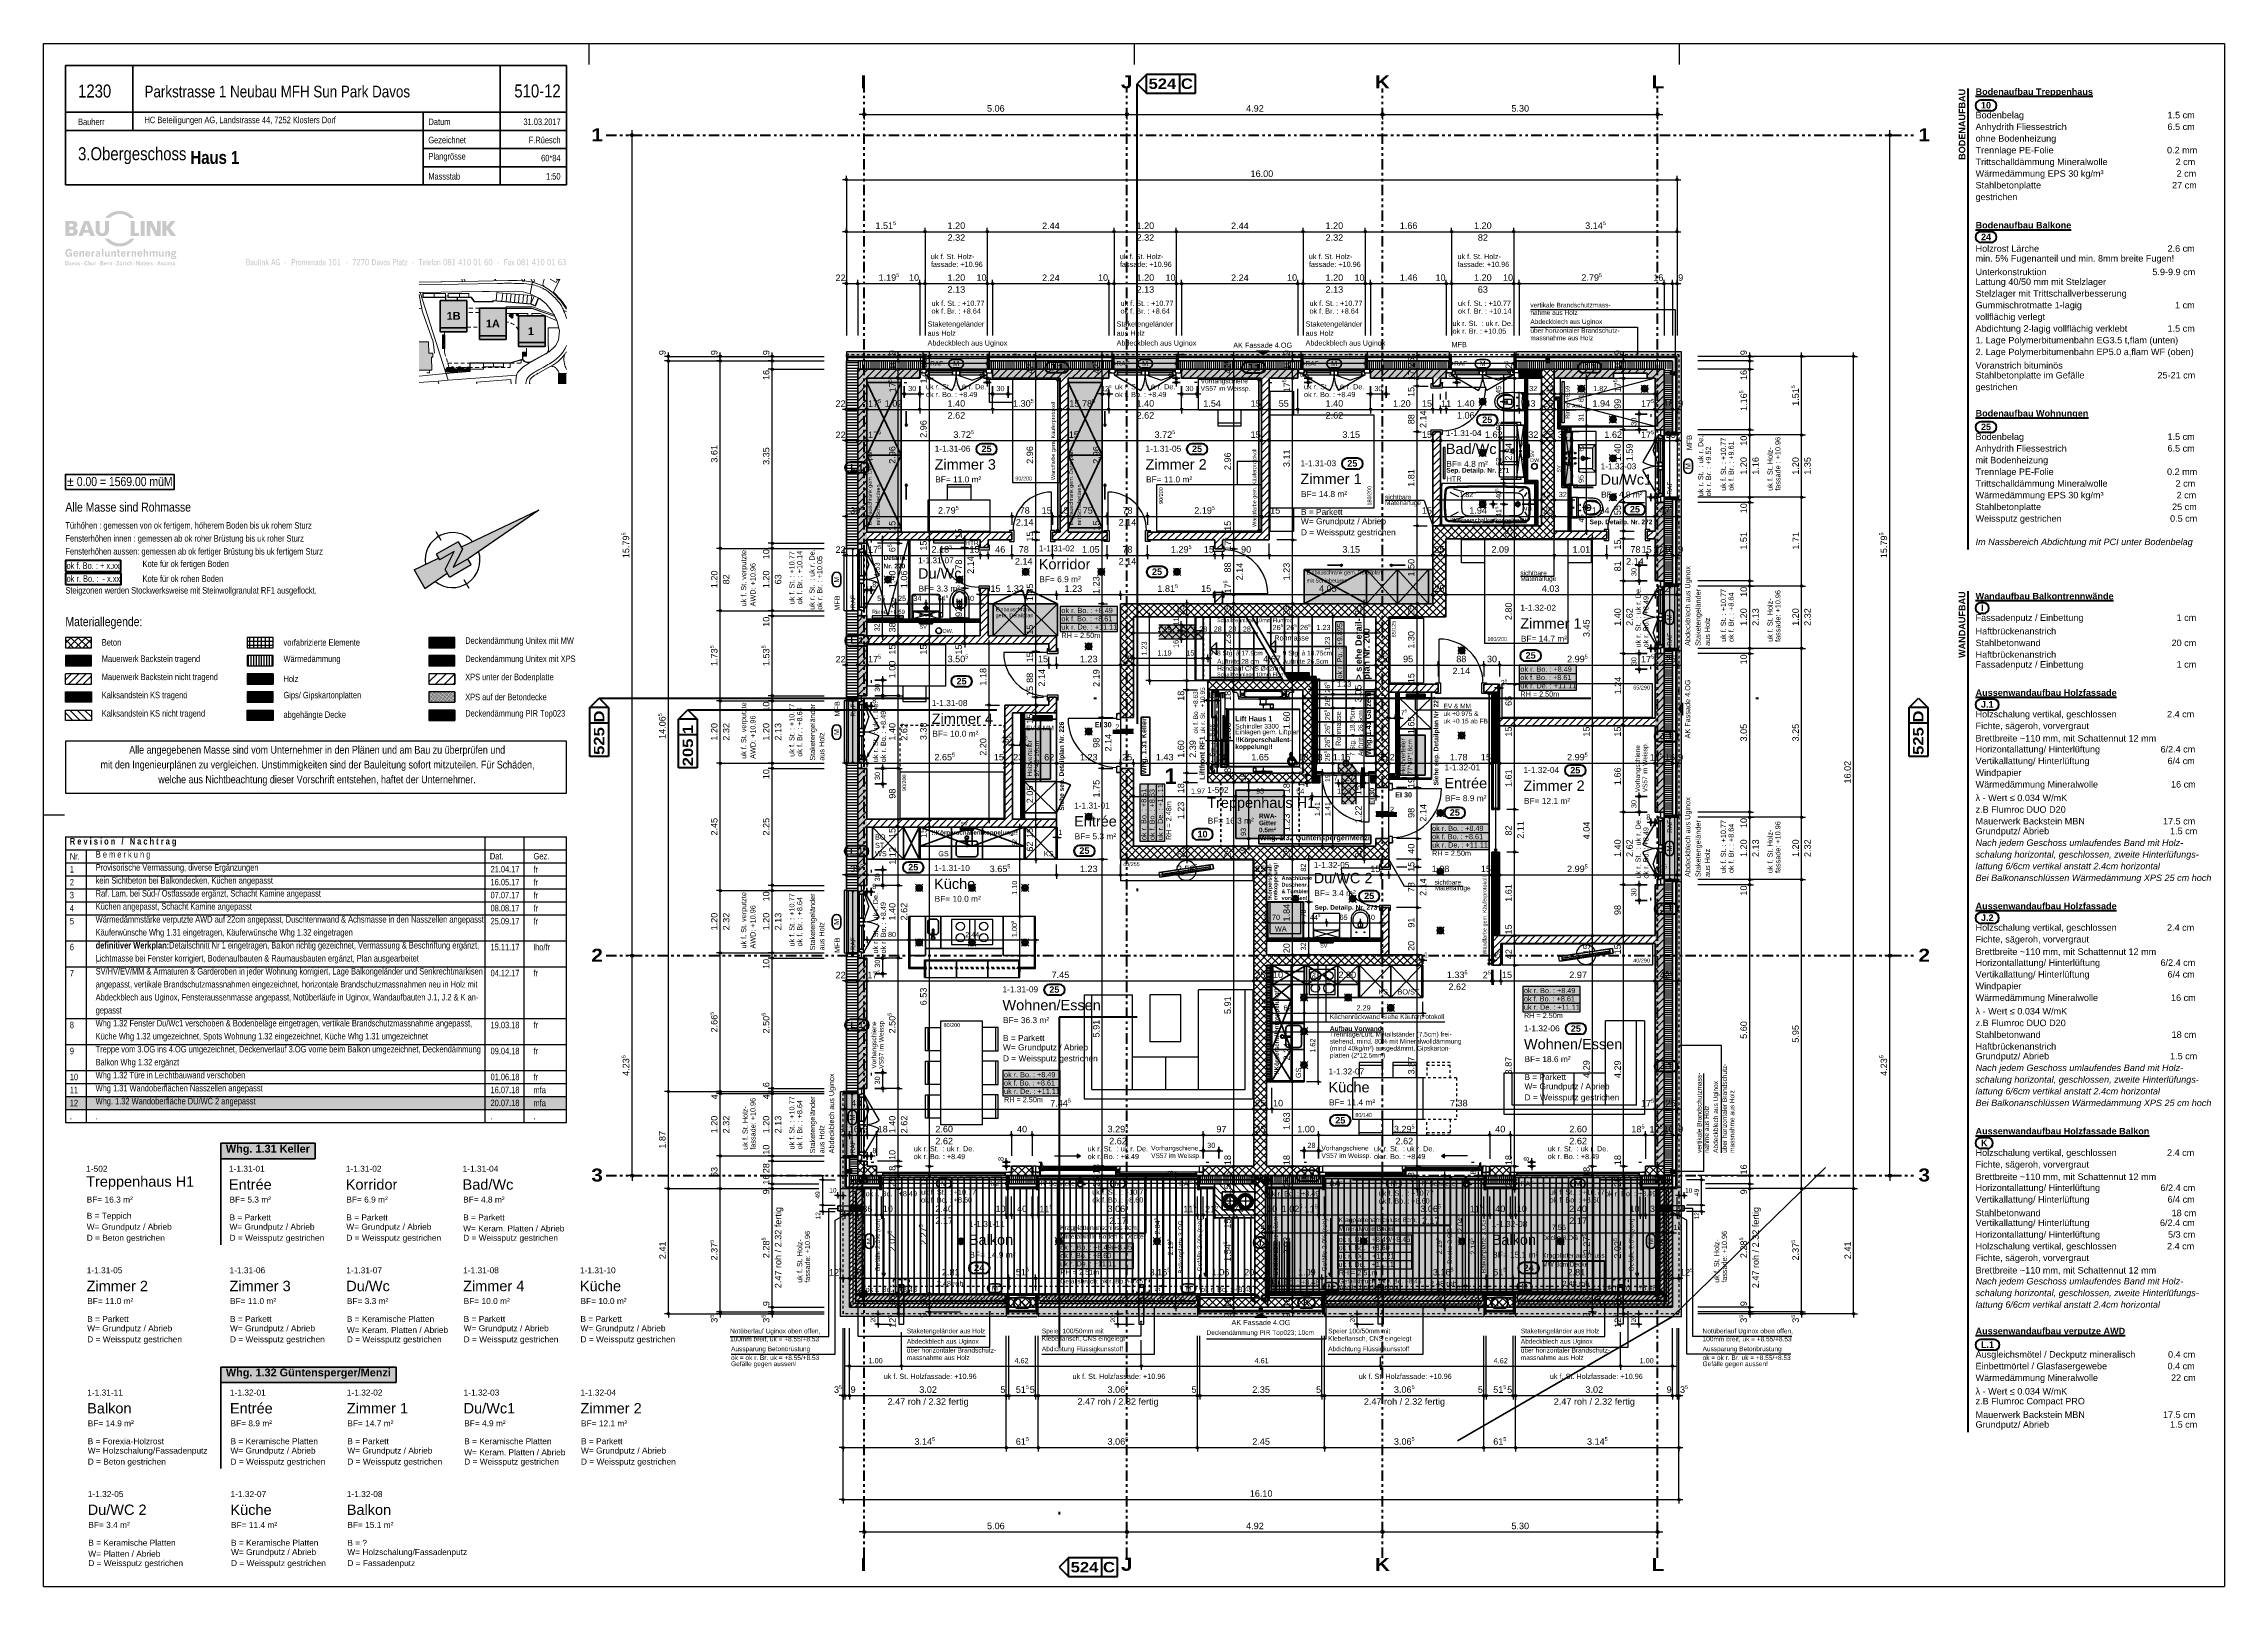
# Model space of a CAD drawing. Header units: centimetres. Extents: x 0.3 to 84.3, y 0.3 to 59.7.
import ezdxf

# ---------------------------------------------------------------- set-up
doc = ezdxf.new("R2010")
doc.units = ezdxf.units.CM
for name, pattern in [('AUSGEZOGEN', [0]), ('GESTRICHELT', [0.33, 0.25, -0.08]), ('KURZGESTRICHELT', [0.25, 0.15, -0.1]), ('LINIE_17', [0.05, 0, -0.05]), ('LINIE_23', [0.79, 0.4, -0.13, 0, -0.13, 0, -0.13]), ('PHANTOM', [63.5, 31.75, -6.35, 6.35, -6.35, 6.35, -6.35]), ('PUNKT', [6.35, 0, -6.35]), ('RAND', [44.45, 12.7, -6.35, 12.7, -6.35, 0, -6.35]), ('STRICHPUNKT', [25.4, 12.7, -6.35, 0, -6.35]), ('VERDECKT', [9.525, 6.35, -3.175])]:
    doc.linetypes.add(name, pattern=pattern)
for name, color, linetype, lineweight in [('Allgemein', 7, 'AUSGEZOGEN', 35), ('Aufzuege', 7, 'AUSGEZOGEN', 35), ('Ausbau Handwerker', 7, 'AUSGEZOGEN', 35), ('Ausbau Raeume', 7, 'AUSGEZOGEN', 35), ('Aussenwandverkleidung', 7, 'AUSGEZOGEN', 35), ('Aussparungszeichen', 7, 'AUSGEZOGEN', 50), ('Bad', 7, 'AUSGEZOGEN', 25), ('Bauachsen fein', 7, 'PUNKT', 25), ('Bauachsen grob', 7, 'RAND', 25), ('Baulinien_ Parzellenabstand', 7, 'RAND', 35), ('Beton Ansicht', 7, 'AUSGEZOGEN', 25), ('Beton verdeckt vorne', 7, 'KURZGESTRICHELT', 25), ('Bodenplatte', 7, 'AUSGEZOGEN', 35), ('Daemmung', 7, 'AUSGEZOGEN', 35), ('Decke', 7, 'AUSGEZOGEN', 35), ('Deckendaemmung', 7, 'AUSGEZOGEN', 25), ('Detailmasse', 7, 'AUSGEZOGEN', 25), ('Dichtung', 240, 'AUSGEZOGEN', 25), ('Einbaumoebel', 7, 'AUSGEZOGEN', 25), ('Entwaesserungsb._ Retentionb', 251, 'AUSGEZOGEN', 50), ('Fenster', 7, 'AUSGEZOGEN', 35), ('Fenster Spezialwand', 7, 'AUSGEZOGEN', 35), ('Fensterleibung Beton', 7, 'AUSGEZOGEN', 35), ('Fuellflaeche tragende Wände MW', 7, 'AUSGEZOGEN', 25), ('Gipserarbeiten', 7, 'AUSGEZOGEN', 35), ('Holz Fassadenverkleidung', 7, 'AUSGEZOGEN', 35), ('Holz Unterkonstruktion', 7, 'AUSGEZOGEN', 50), ('Holzgelaender', 7, 'AUSGEZOGEN', 50), ('Kamin', 7, 'VERDECKT', 25), ('Konstruktion oben', 7, 'VERDECKT', 25), ('Kueche', 7, 'AUSGEZOGEN', 25), ('Lauflinie', 7, 'AUSGEZOGEN', 25), ('Leichtbauwaende', 7, 'AUSGEZOGEN', 35), ('Metallbauarbeiten', 7, 'AUSGEZOGEN', 35), ('Oeffnungsrichtung Fenster', 7, 'AUSGEZOGEN', 25), ('Plankopf', 7, 'AUSGEZOGEN', 25), ('Raumbezeichnung', 7, 'AUSGEZOGEN', 35), ('Rolladen', 7, 'AUSGEZOGEN', 25), ('Schnittbegrenzung', 7, 'AUSGEZOGEN', 25), ('Spengler', 7, 'AUSGEZOGEN', 35), ('Stufen', 7, 'AUSGEZOGEN', 50), ('Sturz', 7, 'GESTRICHELT', 35), ('Text Decke', 7, 'AUSGEZOGEN', 50), ('Text Koten', 7, 'AUSGEZOGEN', 50), ('Text Werkplan Ausfuehrung', 7, 'AUSGEZOGEN', 50), ('Tuerschwelle', 7, 'AUSGEZOGEN', 50), ('Tuerzarge', 7, 'AUSGEZOGEN', 25), ('Unterkonstruktion', 7, 'AUSGEZOGEN', 35), ('Vermassung Bodenplatte', 180, 'VERDECKT', 50), ('Vermassung Decke', 180, 'VERDECKT', 50), ('Vorhangbrett', 7, 'AUSGEZOGEN', 25), ('Vorprojektmasse', 7, 'AUSGEZOGEN', 25), ('Wand Beton bewehrt', 7, 'AUSGEZOGEN', 35), ('Wand Mauerwerk tragend', 7, 'AUSGEZOGEN', 35), ('Waschmaschinensockel', 240, 'AUSGEZOGEN', 25), ('Werkplan- Ausfuehrungsmasse', 7, 'AUSGEZOGEN', 25)]:
    doc.layers.add(name, color=color, linetype=linetype, lineweight=lineweight)
for name, color, linetype, lineweight, true_color in [('Brand Text', 7, 'AUSGEZOGEN', 35, 0x656565), ('Elektro Apparate', 7, 'AUSGEZOGEN', 35, 0x656565), ('Elektro Text', 7, 'AUSGEZOGEN', 35, 0x656565), ('Fachplaner Elektro', 7, 'AUSGEZOGEN', 35, 0x656565), ('Fachplaner HLK', 7, 'AUSGEZOGEN', 35, 0x656565), ('Fachplaner Sanitaer', 7, 'AUSGEZOGEN', 35, 0x656565), ('HLK Apparate', 7, 'AUSGEZOGEN', 35, 0x656565), ('HLK Text', 7, 'AUSGEZOGEN', 35, 0x656565), ('Moebel', 7, 'AUSGEZOGEN', 25, 0xababab), ('Sanitaer Apparate', 7, 'AUSGEZOGEN', 35, 0x656565), ('Sanitaer Leitungen', 7, 'AUSGEZOGEN', 35, 0x656565), ('Sanitaer Text', 7, 'AUSGEZOGEN', 35, 0x656565), ('Sanitaer Vermassung', 7, 'AUSGEZOGEN', 35, 0x656565)]:
    doc.layers.add(name, color=color, linetype=linetype, lineweight=lineweight, true_color=true_color)
doc.styles.add('ARIAL', font='ARIAL.TTF')
doc.styles.add('Arial Black', font='Arial Black')
doc.styles.add('ARIALNARROW', font='ARIALN.TTF')

msp = doc.modelspace()

# ---------------------------------------------------------------- texts
at = {"layer": 'Bauachsen grob', "color": 32, "linetype": 'AUSGEZOGEN', "lineweight": 100, "true_color": 0xc36e14, "char_height": 0.5, "width": 0.25, "attachment_point": 7, "style": 'Arial Black'}
for s, insert in [('I', (31.772, 57.974)), ('J', (41.797, 57.974)), ('K', (51.578, 57.974)), ('L', (62.237, 57.974)), ('1', (21.397, 55.941)), ('1', (72.516, 55.941)), ('2', (21.397, 24.351)), ('2', (72.516, 24.351)), ('3', (21.397, 15.881)), ('3', (72.516, 15.881)), ('I', (31.772, 0.894)), ('J', (41.797, 0.894)), ('K', (51.578, 0.894)), ('L', (62.237, 0.894))]:
    msp.add_mtext(s, dxfattribs=dict(at, insert=insert))
at = {"layer": 'Brand Text', "color": 240, "linetype": 'AUSGEZOGEN', "lineweight": 35, "attachment_point": 7, "style": 'ARIAL'}
for s, insert, char_height, width in [('\\fArial|i0|b1|c0|p0;EI\\~30', (40.787, 33.374), 0.2, 0.1), ('\\fArial|i0|b1|c0|p0;EI\\~30', (52.36, 30.674), 0.2, 0.1), ('\\fArial|i0|b1|c0|p0;0.5m²', (47.113, 29.333), 0.18, 0.09), ('\\fArial|i0|b1|c0|p0;Gitter', (47.113, 29.603), 0.18, 0.09), ('\\fArial|i0|b1|c0|p0;RWA-', (47.113, 29.873), 0.18, 0.09)]:
    msp.add_mtext(s, dxfattribs=dict(at, insert=insert, char_height=char_height, width=width))
at = {"layer": 'Brand Text', "color": 240, "linetype": 'AUSGEZOGEN', "lineweight": 35, "char_height": 0.2, "width": 0.1, "attachment_point": 7, "rotation": 90, "style": 'ARIAL'}
for s, insert in [('\\fArial|i0|b1|c0|p0;Liftfront\\~RF1', (45.027, 31.357)), ('\\fArial|i0|b1|c0|p0;EI\\~30', (51.57, 30.396))]:
    msp.add_mtext(s, dxfattribs=dict(at, insert=insert))
at = {"layer": 'Daemmung', "color": 240, "linetype": 'AUSGEZOGEN', "lineweight": 25, "char_height": 0.15, "width": 0.075, "attachment_point": 7, "style": 'ARIAL'}
for insert in [(45.5, 37.379), (45.5, 35.289)]:
    msp.add_mtext('Schalltrennlage\\~10mm\\~Flumroc', dxfattribs=dict(at, insert=insert))
at = {"layer": 'Detailmasse', "color": 240, "linetype": 'AUSGEZOGEN', "lineweight": 35, "attachment_point": 7, "style": 'ARIAL'}
for s, insert, char_height, width in [('1.19', (43.204, 37.055), 0.2, 0.1), ('1', (44.538, 37.054), 0.2, 0.1), ('28', (44.811, 37.055), 0.2, 0.1), ('28', (45.371, 37.055), 0.2, 0.1), ('28', (45.931, 37.055), 0.2, 0.1), ('28', (46.491, 37.055), 0.2, 0.1), ('26', (47.636, 37.117), 0.2, 0.1), ('5', (47.947, 37.234), 0.12, 0.06), ('26', (48.166, 37.117), 0.2, 0.1), ('5', (48.477, 37.234), 0.12, 0.06), ('26', (48.696, 37.117), 0.2, 0.1), ('5', (49.007, 37.234), 0.12, 0.06), ('1.23', (49.325, 37.118), 0.2, 0.1), ('Rohmasse', (47.703, 36.716), 0.2, 0.1), ('18', (45.15, 34.517), 0.2, 0.1), ('1.23', (50.124, 34.938), 0.2, 0.1), ('2', (56.425, 34.991), 0.2, 0.1), ('5', (56.58, 35.108), 0.12, 0.06), ('1', (39.385, 29.234), 0.2, 0.1), ('1', (53.471, 24.514), 0.2, 0.1), ('2', (56.175, 24.514), 0.2, 0.1), ('5', (56.33, 24.631), 0.12, 0.06), ('10', (47.058, 22.717), 0.2, 0.1), ('10', (30.561, 15.457), 0.18, 0.09), ('10', (63.525, 15.457), 0.18, 0.09), ('1.00', (32.075, 8.887), 0.2, 0.1), ('4.62', (37.695, 8.887), 0.2, 0.1), ('4.61', (46.944, 8.887), 0.2, 0.1), ('4.62', (56.155, 8.887), 0.2, 0.1), ('1.00', (61.775, 8.887), 0.2, 0.1)]:
    msp.add_mtext(s, dxfattribs=dict(at, insert=insert, char_height=char_height, width=width))
at = {"layer": 'Detailmasse', "color": 240, "linetype": 'AUSGEZOGEN', "lineweight": 35, "attachment_point": 7, "rotation": 90, "style": 'ARIAL'}
for s, insert, char_height, width in [('1.23', (49.856, 36.32), 0.2, 0.1), ('5', (49.74, 35.021), 0.12, 0.06), ('5', (49.74, 34.491), 0.12, 0.06), ('26', (49.857, 34.71), 0.2, 0.1), ('26', (49.857, 34.18), 0.2, 0.1), ('5', (49.74, 33.961), 0.12, 0.06), ('26', (49.857, 33.65), 0.2, 0.1), ('Rohmasse', (50.273, 32.657), 0.2, 0.1), ('5', (49.74, 33.431), 0.12, 0.06), ('5', (49.74, 32.901), 0.12, 0.06), ('26', (49.857, 33.12), 0.2, 0.1), ('26', (49.857, 32.59), 0.2, 0.1), ('5', (49.74, 32.371), 0.12, 0.06), ('26', (49.857, 32.06), 0.2, 0.1), ('14', (48.855, 31.579), 0.2, 0.1), ('1', (48.855, 31.085), 0.2, 0.1), ('19', (49.857, 31.27), 0.2, 0.1), ('1.41', (49.86, 29.958), 0.2, 0.1), ('20', (32.337, 10.462), 0.18, 0.09), ('20', (41.577, 10.462), 0.18, 0.09), ('20', (50.797, 10.462), 0.18, 0.09), ('20', (61.637, 10.462), 0.18, 0.09)]:
    msp.add_mtext(s, dxfattribs=dict(at, insert=insert, char_height=char_height, width=width))
at = {"layer": 'Detailmasse', "color": 8, "linetype": 'AUSGEZOGEN', "lineweight": 35, "true_color": 0x737373, "char_height": 0.18, "width": 0.09, "attachment_point": 7, "rotation": 90, "style": 'ARIAL'}
for s, insert in [('49', (30.212, 15.23)), ('49', (64.062, 15.33)), ('12', (30.215, 14.43)), ('12', (64.065, 14.43))]:
    msp.add_mtext(s, dxfattribs=dict(at, insert=insert))
at = {"layer": 'Detailmasse', "color": 253, "linetype": 'AUSGEZOGEN', "lineweight": 35, "true_color": 0xa0a0a0, "attachment_point": 7, "rotation": 90, "style": 'ARIAL'}
for s, insert, char_height, width in [('5', (43.19, 14.393), 0.12, 0.06), ('2.04', (43.307, 13.849), 0.2, 0.1), ('5', (54.85, 14.486), 0.12, 0.06), ('2.04', (54.967, 13.943), 0.2, 0.1), ('15', (43.307, 11.497), 0.2, 0.1), ('15', (54.967, 11.559), 0.2, 0.1)]:
    msp.add_mtext(s, dxfattribs=dict(at, insert=insert, char_height=char_height, width=width))
at = {"layer": 'Elektro Text', "color": 40, "linetype": 'AUSGEZOGEN', "lineweight": 35, "attachment_point": 7, "style": 'ARIAL'}
for s, insert, char_height, width in [('M', (35.333, 47.284), 0.2, 0.1), ('M', (42.613, 47.284), 0.2, 0.1), ('M', (49.893, 47.284), 0.2, 0.1), ('M', (55.613, 47.284), 0.2, 0.1), ('uk\\~+0.975\\~&', (54.22, 33.812), 0.18, 0.09), ('uk\\~+0.15\\~ab\\~FB', (54.22, 33.524), 0.18, 0.09), ('EV\\~&\\~MM', (54.22, 34.1), 0.18, 0.09), ('EV\\~&\\~MM', (38.146, 33.257), 0.18, 0.09), ('M', (34.863, 15.714), 0.2, 0.1), ('M', (41.558, 15.714), 0.2, 0.1), ('M', (52.189, 15.714), 0.2, 0.1), ('M', (59.283, 15.714), 0.2, 0.1), ('M', (36.822, 11.684), 0.2, 0.1), ('M', (44.283, 11.684), 0.2, 0.1), ('M', (49.763, 11.744), 0.2, 0.1), ('M', (57.223, 11.744), 0.2, 0.1)]:
    msp.add_mtext(s, dxfattribs=dict(at, insert=insert, char_height=char_height, width=width))
at = {"layer": 'Elektro Text', "color": 40, "linetype": 'AUSGEZOGEN', "lineweight": 35, "char_height": 0.2, "width": 0.1, "attachment_point": 7, "rotation": 90, "style": 'ARIAL'}
for insert in [(63.74, 43.317), (30.94, 38.947), (63.02, 37.497), (30.94, 33.077), (63.02, 28.597), (30.94, 25.772), (31.55, 18.234), (32.2, 13.474), (62.307, 13.474)]:
    msp.add_mtext('M', dxfattribs=dict(at, insert=insert))
at = {"layer": 'Entwaesserungsb._ Retentionb', "color": 7, "linetype": 'AUSGEZOGEN', "lineweight": 35, "char_height": 0.18, "width": 0.09, "attachment_point": 7, "rotation": 90, "style": 'ARIAL'}
for insert in [(32.574, 12.426), (44.974, 12.426), (49.78, 12.426), (61.594, 12.426)]:
    msp.add_mtext('Gefälle\\~2.0%\\~(roh)', dxfattribs=dict(at, insert=insert))
at = {"layer": 'Entwaesserungsb._ Retentionb', "color": 7, "linetype": 'AUSGEZOGEN', "lineweight": 35, "char_height": 0.18, "width": 0.09, "attachment_point": 7, "style": 'ARIAL'}
for insert in [(39.46, 11.93), (50.181, 11.93)]:
    msp.add_mtext('Gefällsbruch;\\~ok\\~r.\\~Bo.\\~+8.45', dxfattribs=dict(at, insert=insert))
at = {"layer": 'Gipserarbeiten', "color": 240, "linetype": 'AUSGEZOGEN', "lineweight": 25, "char_height": 0.15, "width": 0.075, "attachment_point": 7, "rotation": 90, "style": 'ARIAL'}
for insert in [(39.305, 42.894), (47.055, 41.094), (55.925, 24.624)]:
    msp.add_mtext('Wandfarbe\\~gem.\\~Käuferprotokoll', dxfattribs=dict(at, insert=insert))
at = {"layer": 'HLK Text', "color": 251, "linetype": 'AUSGEZOGEN', "lineweight": 35, "true_color": 0x656565, "attachment_point": 7, "style": 'ARIAL'}
for insert, char_height, width in [((54.34, 42.84), 0.2, 0.1), ((35.8, 40.383), 0.18, 0.09)]:
    msp.add_mtext('HTR', dxfattribs=dict(at, insert=insert, char_height=char_height, width=width))
at = {"layer": 'HLK Text', "color": 240, "linetype": 'AUSGEZOGEN', "lineweight": 35, "char_height": 0.18, "width": 0.09, "attachment_point": 7, "rotation": 90, "style": 'ARIAL'}
for s, insert in [('Heizverteiler', (38.374, 31.484)), ('97*49*16cm', (38.644, 31.484)), ('Heizverteiler', (52.754, 31.553)), ('77*49*16cm', (53.024, 31.553))]:
    msp.add_mtext(s, dxfattribs=dict(at, insert=insert))
at = {"layer": 'Moebel', "color": 253, "linetype": 'AUSGEZOGEN', "lineweight": 25, "true_color": 0xababab, "char_height": 0.15, "width": 0.075, "attachment_point": 7, "style": 'ARIAL'}
for s, insert in [('90/200', (37.73, 42.879)), ('160/200', (55.91, 36.699)), ('65/290', (61.53, 34.829)), ('40/255', (41.88, 28.029)), ('40/290', (61.53, 24.319)), ('80/200', (34.965, 21.834)), ('80/140', (50.826, 18.369))]:
    msp.add_mtext(s, dxfattribs=dict(at, insert=insert))
at = {"layer": 'Moebel', "color": 253, "linetype": 'AUSGEZOGEN', "lineweight": 25, "true_color": 0xababab, "char_height": 0.15, "width": 0.075, "attachment_point": 7, "rotation": 90, "style": 'ARIAL'}
for s, insert in [('90/200', (43.415, 41.979)), ('180/200', (51.445, 41.914)), ('65/125', (52.385, 36.839)), ('90/200', (33.525, 30.919))]:
    msp.add_mtext(s, dxfattribs=dict(at, insert=insert))
at = {"layer": 'Plankopf', "color": 7, "linetype": 'AUSGEZOGEN', "lineweight": 100, "attachment_point": 7, "style": 'ARIALNARROW'}
for s, insert, char_height, width in [('1230', (1.628, 57.617), 0.5, 0.25), ('Parkstrasse\\~1\\~Neubau\\~MFH\\~Sun\\~Park\\~Davos', (4.187, 57.623), 0.45, 0.225), ('510-12', (18.433, 57.622), 0.5, 0.25), ('3.Obergeschoss\\~', (1.628, 55.06), 0.5, 0.25), ('\\fArial Narrow|i0|b1|c0|p0;Haus\\~1', (5.958, 55.06), 0.5, 0.25)]:
    msp.add_mtext(s, dxfattribs=dict(at, insert=insert, char_height=char_height, width=width))
at = {"layer": 'Plankopf', "color": 7, "linetype": 'AUSGEZOGEN', "lineweight": 50, "attachment_point": 7}
for s, insert, char_height, width, style in [('Bauherr', (1.628, 56.56), 0.25, 0.125, 'ARIALNARROW'), ('HC\\~Beteiligungen\\~AG,\\~Landstrasse\\~44,\\~7252\\~Klosters\\~Dorf', (4.187, 56.562), 0.25, 0.125, 'ARIALNARROW'), ('Datum', (15.126, 56.562), 0.25, 0.125, 'ARIALNARROW'), ('31.03.2017', (18.782, 56.563), 0.25, 0.125, 'ARIALNARROW'), ('Gezeichnet', (15.118, 55.86), 0.25, 0.125, 'ARIALNARROW'), ('Plangrösse', (15.126, 55.162), 0.25, 0.125, 'ARIALNARROW'), ('F.Rüesch', (18.987, 55.861), 0.25, 0.125, 'ARIALNARROW'), ('Massstab', (15.118, 54.462), 0.25, 0.125, 'ARIALNARROW'), ('60*84', (19.462, 55.163), 0.25, 0.125, 'ARIALNARROW'), ('1:50', (19.653, 54.463), 0.25, 0.125, 'ARIALNARROW'), ('\\fArial|i0|b1|c0|p0;1B', (15.827, 49.069), 0.3, 0.15, 'ARIAL'), ('\\fArial|i0|b1|c0|p0;1A', (17.337, 48.773), 0.3, 0.15, 'ARIAL'), ('\\fArial|i0|b1|c0|p0;1', (18.952, 48.477), 0.3, 0.15, 'ARIAL'), ('Türhöhen\\~:\\~gemessen\\~von\\~ok\\~fertigem,\\~höherem\\~Boden\\~bis\\~uk\\~rohem\\~Sturz', (1.14, 40.951), 0.25, 0.125, 'ARIALNARROW'), ('Fensterhöhen\\~innen\\~:\\~gemessen\\~ab\\~ok\\~roher\\~Brüstung\\~bis\\~uk\\~roher\\~Sturz', (1.14, 40.451), 0.25, 0.125, 'ARIALNARROW'), ('Fensterhöhen\\~aussen:\\~gemessen\\~ab\\~ok\\~fertiger\\~Brüstung\\~bis\\~uk\\~fertigem\\~Sturz', (1.14, 39.951), 0.25, 0.125, 'ARIALNARROW'), ('ok\\~f.\\~Bo.\\~:\\~+\\~x.xx', (1.182, 39.472), 0.25, 0.125, 'ARIALNARROW'), ('Kote\\~für\\~ok\\~fertigen\\~Boden', (4.111, 39.472), 0.25, 0.125, 'ARIALNARROW'), ('Steigzonen\\~werden\\~Stockwerksweise\\~mit\\~Steinwollgranulat\\~RF1\\~ausgeflockt.', (1.14, 38.451), 0.25, 0.125, 'ARIALNARROW'), ('ok\\~r.\\~Bo.\\~:\\~\\~-\\~x.xx', (1.182, 38.972), 0.25, 0.125, 'ARIALNARROW'), ('Kote\\~für\\~ok\\~rohen\\~Boden', (4.111, 38.972), 0.25, 0.125, 'ARIALNARROW'), ('Beton', (2.54, 36.518), 0.25, 0.125, 'ARIALNARROW'), ('Mauerwerk\\~Backstein\\~tragend', (2.54, 35.818), 0.25, 0.125, 'ARIALNARROW'), ('vorfabrizierte\\~Elemente', (9.54, 36.515), 0.25, 0.125, 'ARIALNARROW'), ('Wärmedämmung', (9.54, 35.815), 0.25, 0.125, 'ARIALNARROW'), ('Deckendämmung\\~Unitex\\~mit\\~MW', (16.54, 36.515), 0.25, 0.125, 'ARIALNARROW'), ('Deckendämmung\\~Unitex\\~mit\\~XPS', (16.54, 35.815), 0.25, 0.125, 'ARIALNARROW'), ('Mauerwerk\\~Backstein\\~nicht\\~tragend', (2.54, 35.118), 0.25, 0.125, 'ARIALNARROW'), ('Holz', (9.54, 35.115), 0.25, 0.125, 'ARIALNARROW'), ('XPS\\~unter\\~der\\~Bodenplatte', (16.54, 35.115), 0.25, 0.125, 'ARIALNARROW'), ('Kalksandstein\\~KS\\~tragend', (2.54, 34.418), 0.25, 0.125, 'ARIALNARROW'), ('Gips/\\~Gipskartonplatten', (9.54, 34.415), 0.25, 0.125, 'ARIALNARROW'), ('XPS\\~auf\\~der\\~Betondecke', (16.54, 34.415), 0.25, 0.125, 'ARIALNARROW'), ('Kalksandstein\\~KS\\~nicht\\~tragend', (2.54, 33.715), 0.25, 0.125, 'ARIALNARROW'), ('abgehängte\\~Decke', (9.54, 33.665), 0.25, 0.125, 'ARIALNARROW'), ('Deckendämmung\\~PIR\\~Top023', (16.54, 33.715), 0.25, 0.125, 'ARIALNARROW'), ('mit\\~den\\~Ingenieurplänen\\~zu\\~vergleichen.\\~Unstimmigkeiten\\~sind\\~der\\~Bauleitung\\~sofort\\~mitzuteilen.\\~Für\\~Schäden,', (2.493, 31.7), 0.3, 0.15, 'ARIALNARROW'), ('Alle\\~angegebenen\\~Masse\\~sind\\~vom\\~Unternehmer\\~in\\~den\\~Plänen\\~und\\~am\\~Bau\\~zu\\~überprüfen\\~und', (3.597, 32.27), 0.3, 0.15, 'ARIALNARROW'), ('welche\\~aus\\~Nichtbeachtung\\~dieser\\~Vorschrift\\~entstehen,\\~haftet\\~der\\~Unternehmer.', (4.717, 31.13), 0.3, 0.15, 'ARIALNARROW'), ('\\fArial Narrow|i0|b1|c0|p0;R\\~e\\~v\\~i\\~s\\~i\\~o\\~n\\~\\~\\~/\\~\\~\\~N\\~a\\~c\\~h\\~t\\~r\\~a\\~g', (1.309, 28.786), 0.25, 0.125, 'ARIALNARROW'), ('B\\~e\\~m\\~e\\~r\\~k\\~u\\~n\\~g', (2.309, 28.286), 0.25, 0.125, 'ARIALNARROW'), ('1', (1.309, 27.786), 0.25, 0.125, 'ARIALNARROW'), ('Nr.', (1.309, 28.286), 0.25, 0.125, 'ARIALNARROW'), ('Provisorische\\~Vermassung,\\~diverse\\~Ergänzungen\\~', (2.304, 27.783), 0.25, 0.125, 'ARIALNARROW'), ('Dat.', (17.489, 28.286), 0.25, 0.125, 'ARIALNARROW'), ('21.04.17', (17.515, 27.786), 0.25, 0.125, 'ARIALNARROW'), ('fr', (19.168, 27.783), 0.25, 0.125, 'ARIALNARROW'), ('Gez.', (19.174, 28.286), 0.25, 0.125, 'ARIALNARROW'), ('3', (1.309, 26.786), 0.25, 0.125, 'ARIALNARROW'), ('2', (1.309, 27.286), 0.25, 0.125, 'ARIALNARROW'), ('kein\\~Sichtbeton\\~bei\\~Balkondecken,\\~Küchen\\~angepasst', (2.304, 27.283), 0.25, 0.125, 'ARIALNARROW'), ('Raf.\\~Lam.\\~bei\\~Süd-/\\~Ostfassade\\~ergänzt,\\~Schacht\\~Kamine\\~angepasst', (2.304, 26.783), 0.25, 0.125, 'ARIALNARROW'), ('07.07.17', (17.515, 26.786), 0.25, 0.125, 'ARIALNARROW'), ('16.05.17', (17.515, 27.286), 0.25, 0.125, 'ARIALNARROW'), ('fr', (19.168, 27.283), 0.25, 0.125, 'ARIALNARROW'), ('fr', (19.168, 26.783), 0.25, 0.125, 'ARIALNARROW'), ('4', (1.309, 26.286), 0.25, 0.125, 'ARIALNARROW'), ('Wärmedämmstärke\\~verputzte\\~AWD\\~auf\\~22cm\\~angepasst,\\~Duschtennwand\\~&\\~Achsmasse\\~in\\~den\\~Nasszellen\\~angepasst', (2.304, 25.783), 0.25, 0.125, 'ARIALNARROW'), ('Küchen\\~angepasst,\\~Schacht\\~Kamine\\~angepasst', (2.304, 26.283), 0.25, 0.125, 'ARIALNARROW'), ('08.08.17', (17.515, 26.286), 0.25, 0.125, 'ARIALNARROW'), ('25.09.17', (17.515, 25.786), 0.25, 0.125, 'ARIALNARROW'), ('fr', (19.168, 26.283), 0.25, 0.125, 'ARIALNARROW'), ('fr', (19.168, 25.783), 0.25, 0.125, 'ARIALNARROW'), ('5', (1.309, 25.786), 0.25, 0.125, 'ARIALNARROW'), ('Käuferwünsche\\~Whg\\~1.31\\~eingetragen,\\~Käuferwünsche\\~Whg\\~1.32\\~eingetragen', (2.304, 25.283), 0.25, 0.125, 'ARIALNARROW'), ('6', (1.309, 24.786), 0.25, 0.125, 'ARIALNARROW'), ('\\fArial Narrow|i0|b1|c0|p0;definitiver\\~Werkplan:', (2.304, 24.783), 0.25, 0.125, 'ARIALNARROW'), ('Lichtmasse\\~bei\\~Fenster\\~korrigiert,\\~Bodenaufbauten\\~&\\~Raumausbauten\\~ergänzt,\\~Plan\\~ausgearbeitet', (2.304, 24.283), 0.25, 0.125, 'ARIALNARROW'), ('\\~Detailschnitt\\~Nr\\~1\\~eingetragen,\\~Balkon\\~richtig\\~gezeichnet,\\~Vermassung\\~&\\~Beschriftung\\~ergänzt,\\~', (5.136, 24.783), 0.25, 0.125, 'ARIALNARROW'), ('15.11.17', (17.515, 24.786), 0.25, 0.125, 'ARIALNARROW'), ('lho/fr', (19.168, 24.783), 0.25, 0.125, 'ARIALNARROW'), ('7', (1.309, 23.786), 0.25, 0.125, 'ARIALNARROW'), ('angepasst,\\~vertikale\\~Brandschutzmassnahmen\\~eingezeichnet,\\~horizontale\\~Brandschutzmassnahmen\\~neu\\~in\\~Holz\\~mit\\~', (2.304, 23.283), 0.25, 0.125, 'ARIALNARROW'), ('SV/HV/EV/MM\\~&\\~Armaturen\\~&\\~Garderoben\\~in\\~jeder\\~Wohnung\\~korrigiert,\\~Lage\\~Balkongeländer\\~und\\~Senkrechtmarkisen\\~', (2.304, 23.783), 0.25, 0.125, 'ARIALNARROW'), ('.', (2.304, 24.283), 0.25, 0.125, 'ARIALNARROW'), ('04.12.17', (17.515, 23.786), 0.25, 0.125, 'ARIALNARROW'), ('fr', (19.168, 23.783), 0.25, 0.125, 'ARIALNARROW'), ('Abdeckblech\\~aus\\~Uginox,\\~Fensteraussenmasse\\~angepasst,\\~Notüberläufe\\~in\\~Uginox,\\~Wandaufbauten\\~J.1,\\~J.2\\~&\\~K\\~an-', (2.304, 22.783), 0.25, 0.125, 'ARIALNARROW'), ('.', (2.304, 23.283), 0.25, 0.125, 'ARIALNARROW'), ('8', (1.309, 21.786), 0.25, 0.125, 'ARIALNARROW'), ('Whg\\~1.32\\~Fenster\\~Du/Wc1\\~verschoben\\~&\\~Bodenbeläge\\~eingetragen,\\~vertikale\\~Brandschutzmassnahme\\~angepasst,', (2.304, 21.783), 0.25, 0.125, 'ARIALNARROW'), ('gepasst', (2.304, 22.283), 0.25, 0.125, 'ARIALNARROW'), ('19.03.18', (17.515, 21.786), 0.25, 0.125, 'ARIALNARROW'), ('fr', (19.168, 21.783), 0.25, 0.125, 'ARIALNARROW'), ('9', (1.309, 20.786), 0.25, 0.125, 'ARIALNARROW'), ('Treppe\\~vom\\~3.OG\\~ins\\~4.OG\\~umgezeichnet,\\~Deckenverlauf\\~3.OG\\~vorne\\~beim\\~Balkon\\~umgezeichnet,\\~Deckendämmung', (2.304, 20.783), 0.25, 0.125, 'ARIALNARROW'), ('Küche\\~Whg\\~1.32\\~umgezeichnet,\\~Spots\\~Wohnung\\~1.32\\~eingezeichnet,\\~Küche\\~Whg\\~1.31\\~umgezeichnet', (2.304, 21.283), 0.25, 0.125, 'ARIALNARROW'), ('09.04.18', (17.515, 20.786), 0.25, 0.125, 'ARIALNARROW'), ('fr', (19.168, 20.783), 0.25, 0.125, 'ARIALNARROW'), ('Balkon\\~Whg\\~1.32\\~ergänzt', (2.304, 20.283), 0.25, 0.125, 'ARIALNARROW'), ('10', (1.309, 19.786), 0.25, 0.125, 'ARIALNARROW'), ('11', (1.309, 19.286), 0.25, 0.125, 'ARIALNARROW'), ('Whg\\~1.32\\~Türe\\~in\\~Leichtbauwand\\~verschoben', (2.304, 19.783), 0.25, 0.125, 'ARIALNARROW'), ('Whg\\~1.31\\~Wandoberflächen\\~Nasszellen\\~angepasst', (2.304, 19.283), 0.25, 0.125, 'ARIALNARROW'), ('01.06.18', (17.515, 19.786), 0.25, 0.125, 'ARIALNARROW'), ('16.07.18', (17.515, 19.286), 0.25, 0.125, 'ARIALNARROW'), ('fr', (19.168, 19.783), 0.25, 0.125, 'ARIALNARROW'), ('mfa', (19.168, 19.283), 0.25, 0.125, 'ARIALNARROW'), ('12', (1.309, 18.786), 0.25, 0.125, 'ARIALNARROW'), ('Whg.\\~1.32\\~Wandoberfläche\\~DU/WC\\~2\\~angepasst', (2.304, 18.783), 0.25, 0.125, 'ARIALNARROW'), ('20.07.18', (17.515, 18.786), 0.25, 0.125, 'ARIALNARROW'), ('mfa', (19.168, 18.783), 0.25, 0.125, 'ARIALNARROW'), ('.', (1.309, 18.286), 0.25, 0.125, 'ARIALNARROW'), ('.', (2.304, 18.283), 0.25, 0.125, 'ARIALNARROW'), ('.', (17.515, 18.286), 0.25, 0.125, 'ARIALNARROW'), ('.', (19.168, 18.283), 0.25, 0.125, 'ARIALNARROW')]:
    msp.add_mtext(s, dxfattribs=dict(at, insert=insert, char_height=char_height, width=width, style=style))
at = {"layer": 'Plankopf', "color": 7, "linetype": 'AUSGEZOGEN', "lineweight": 35, "char_height": 0.35, "width": 0.175, "attachment_point": 7, "style": 'ARIALNARROW'}
for s, insert in [('±\\~0.00\\~=\\~1569.00\\~müM', (1.198, 42.66)), ('Alle\\~Masse\\~sind\\~Rohmasse', (1.14, 41.676)), ('Materiallegende:', (1.14, 37.165))]:
    msp.add_mtext(s, dxfattribs=dict(at, insert=insert))
at = {"layer": 'Raumbezeichnung', "color": 7, "linetype": 'AUSGEZOGEN', "lineweight": 50, "attachment_point": 7, "style": 'ARIAL'}
for s, insert, char_height, width in [('1-1.31-04', (54.312, 44.587), 0.23, 0.115), ('1-1.31-06', (34.622, 43.987), 0.23, 0.115), ('1-1.31-05', (42.744, 43.987), 0.23, 0.115), ('BF=\\~11.0\\~m²', (34.642, 42.801), 0.23, 0.115), ('BF=\\~11.0\\~m²', (42.764, 42.801), 0.23, 0.115), ('1-1.31-03', (48.712, 43.427), 0.23, 0.115), ('BF=\\~4.8\\~m²', (54.332, 43.401), 0.23, 0.115), ('1-1.32-03', (60.272, 43.307), 0.23, 0.115), ('BF=\\~14.8\\~m²', (48.732, 42.241), 0.23, 0.115), ('BF=\\~4.9\\~m²', (60.292, 42.221), 0.23, 0.115), ('W=\\~Grundputz\\~/\\~Abrieb', (48.731, 41.127), 0.23, 0.115), ('B\\~=\\~Parkett', (48.731, 41.552), 0.23, 0.115), ('1-1.31-02', (38.633, 40.147), 0.23, 0.115), ('D\\~=\\~Weissputz\\~gestrichen', (48.731, 40.702), 0.23, 0.115), ('1-1.31-07', (33.982, 39.687), 0.23, 0.115), ('BF=\\~3.3\\~m²', (34.002, 38.601), 0.23, 0.115), ('BF=\\~6.9\\~m²', (38.653, 38.961), 0.23, 0.115), ('1-1.32-02', (57.182, 37.862), 0.23, 0.115), ('BF=\\~14.7\\~m²', (57.202, 36.676), 0.23, 0.115), ('1-1.31-08', (34.51, 34.195), 0.23, 0.115), ('BF=\\~10.0\\~m²', (34.53, 33.009), 0.23, 0.115), ('1-1.32-01', (54.26, 31.715), 0.23, 0.115), ('1-502', (45.12, 30.847), 0.23, 0.115), ('1-1.32-04', (57.301, 31.615), 0.23, 0.115), ('1-1.31-01', (39.993, 30.247), 0.23, 0.115), ('BF=\\~8.9\\~m²', (54.28, 30.529), 0.23, 0.115), ('BF=\\~12.1\\~m²', (57.321, 30.429), 0.23, 0.115), ('BF=\\~16.3\\~m²', (45.14, 29.661), 0.23, 0.115), ('BF=\\~5.3\\~m²', (40.013, 29.061), 0.23, 0.115), ('1-1.31-10', (34.603, 27.84), 0.23, 0.115), ('1-1.32-05', (49.224, 27.96), 0.23, 0.115), ('BF=\\~10.0\\~m²', (34.623, 26.654), 0.23, 0.115), ('BF=\\~3.4\\~m²', (49.244, 26.874), 0.23, 0.115), ('1-1.31-09', (37.234, 23.169), 0.23, 0.115), ('BF=\\~36.3\\~m²', (37.254, 21.983), 0.23, 0.115), ('1-1.32-06', (57.321, 21.667), 0.23, 0.115), ('W=\\~Grundputz\\~/\\~Abrieb', (37.253, 20.869), 0.23, 0.115), ('B\\~=\\~Parkett', (37.253, 21.294), 0.23, 0.115), ('D\\~=\\~Weissputz\\~gestrichen', (37.253, 20.444), 0.23, 0.115), ('1-1.32-07', (49.792, 20.007), 0.23, 0.115), ('BF=\\~18.6\\~m²', (57.341, 20.481), 0.23, 0.115), ('W=\\~Grundputz\\~/\\~Abrieb', (57.341, 19.367), 0.23, 0.115), ('B\\~=\\~Parkett', (57.341, 19.792), 0.23, 0.115), ('BF=\\~11.4\\~m²', (49.812, 18.821), 0.23, 0.115), ('D\\~=\\~Weissputz\\~gestrichen', (57.341, 18.942), 0.23, 0.115), ('\\fArial|i0|b1|c0|p0;Whg.\\~1.31\\~Keller', (7.32, 16.91), 0.3, 0.15), ('1-502', (1.94, 16.261), 0.23, 0.115), ('1-1.31-01', (7.44, 16.261), 0.23, 0.115), ('1-1.31-02', (11.94, 16.261), 0.23, 0.115), ('1-1.31-04', (16.44, 16.261), 0.23, 0.115), ('BF=\\~16.3\\~m²', (1.96, 15.075), 0.23, 0.115), ('BF=\\~5.3\\~m²', (7.46, 15.075), 0.23, 0.115), ('BF=\\~6.9\\~m²', (11.96, 15.075), 0.23, 0.115), ('BF=\\~4.8\\~m²', (16.46, 15.075), 0.23, 0.115), ('B\\~=\\~Teppich', (1.96, 14.386), 0.23, 0.115), ('B\\~=\\~Parkett', (7.46, 14.386), 0.23, 0.115), ('B\\~=\\~Parkett', (11.96, 14.386), 0.23, 0.115), ('B\\~=\\~Parkett', (16.46, 14.386), 0.23, 0.115), ('1-1.31-11', (35.94, 14.135), 0.23, 0.115), ('1-1.32-08', (56.078, 14.135), 0.23, 0.115), ('W=\\~Grundputz\\~/\\~Abrieb', (1.96, 13.961), 0.23, 0.115), ('D\\~=\\~Beton\\~gestrichen', (1.96, 13.536), 0.23, 0.115), ('W=\\~Grundputz\\~/\\~Abrieb', (7.46, 13.961), 0.23, 0.115), ('D\\~=\\~Weissputz\\~gestrichen', (7.46, 13.536), 0.23, 0.115), ('W=\\~Grundputz\\~/\\~Abrieb', (11.96, 13.961), 0.23, 0.115), ('D\\~=\\~Weissputz\\~gestrichen', (11.96, 13.536), 0.23, 0.115), ('W=\\~Keram.\\~Platten\\~/\\~Abrieb', (16.46, 13.961), 0.23, 0.115), ('D\\~=\\~Weissputz\\~gestrichen', (16.46, 13.536), 0.23, 0.115), ('BF=\\~14.9\\~m²', (35.96, 12.949), 0.23, 0.115), ('BF=\\~15.1\\~m²', (56.098, 12.949), 0.23, 0.115), ('1-1.31-05', (1.96, 12.353), 0.23, 0.115), ('1-1.31-06', (7.46, 12.353), 0.23, 0.115), ('1-1.31-07', (11.96, 12.353), 0.23, 0.115), ('1-1.31-08', (16.46, 12.353), 0.23, 0.115), ('1-1.31-10', (20.96, 12.353), 0.23, 0.115), ('BF=\\~11.0\\~m²', (1.98, 11.167), 0.23, 0.115), ('BF=\\~11.0\\~m²', (7.48, 11.167), 0.23, 0.115), ('BF=\\~3.3\\~m²', (11.98, 11.167), 0.23, 0.115), ('BF=\\~10.0\\~m²', (16.48, 11.167), 0.23, 0.115), ('BF=\\~10.0\\~m²', (20.98, 11.167), 0.23, 0.115), ('W=\\~Grundputz\\~/\\~Abrieb', (1.979, 10.053), 0.23, 0.115), ('B\\~=\\~Parkett', (1.979, 10.478), 0.23, 0.115), ('W=\\~Grundputz\\~/\\~Abrieb', (7.479, 10.053), 0.23, 0.115), ('B\\~=\\~Parkett', (7.479, 10.478), 0.23, 0.115), ('W=\\~Keram.\\~Platten\\~/\\~Abrieb', (11.979, 10.053), 0.23, 0.115), ('B\\~=\\~Keramische\\~Platten', (11.979, 10.478), 0.23, 0.115), ('W=\\~Grundputz\\~/\\~Abrieb', (16.479, 10.053), 0.23, 0.115), ('B\\~=\\~Parkett', (16.479, 10.478), 0.23, 0.115), ('W=\\~Grundputz\\~/\\~Abrieb', (20.979, 10.053), 0.23, 0.115), ('B\\~=\\~Parkett', (20.979, 10.478), 0.23, 0.115), ('D\\~=\\~Weissputz\\~gestrichen', (1.979, 9.628), 0.23, 0.115), ('D\\~=\\~Weissputz\\~gestrichen', (7.479, 9.628), 0.23, 0.115), ('D\\~=\\~Weissputz\\~gestrichen', (11.979, 9.628), 0.23, 0.115), ('D\\~=\\~Weissputz\\~gestrichen', (16.479, 9.628), 0.23, 0.115), ('D\\~=\\~Weissputz\\~gestrichen', (20.979, 9.628), 0.23, 0.115), ('\\fArial|i0|b1|c0|p0;Whg.\\~1.32\\~Güntensperger/Menzi', (7.32, 8.294), 0.3, 0.15), ('1-1.31-11', (1.979, 7.645), 0.23, 0.115), ('1-1.32-01', (7.479, 7.645), 0.23, 0.115), ('1-1.32-02', (11.979, 7.645), 0.23, 0.115), ('1-1.32-03', (16.479, 7.645), 0.23, 0.115), ('1-1.32-04', (20.979, 7.645), 0.23, 0.115), ('B\\~=\\~Forexia-Holzrost', (1.999, 5.77), 0.23, 0.115), ('BF=\\~14.9\\~m²', (1.999, 6.459), 0.23, 0.115), ('B\\~=\\~Keramische\\~Platten', (7.499, 5.77), 0.23, 0.115), ('BF=\\~8.9\\~m²', (7.499, 6.459), 0.23, 0.115), ('B\\~=\\~Parkett', (11.999, 5.77), 0.23, 0.115), ('BF=\\~14.7\\~m²', (11.999, 6.459), 0.23, 0.115), ('B\\~=\\~Keramische\\~Platten', (16.499, 5.77), 0.23, 0.115), ('BF=\\~4.9\\~m²', (16.499, 6.459), 0.23, 0.115), ('B\\~=\\~Parkett', (20.999, 5.77), 0.23, 0.115), ('BF=\\~12.1\\~m²', (20.999, 6.459), 0.23, 0.115), ('W=\\~Holzschalung/Fassadenputz', (1.999, 5.345), 0.23, 0.115), ('D\\~=\\~Beton\\~gestrichen', (1.999, 4.92), 0.23, 0.115), ('W=\\~Grundputz\\~/\\~Abrieb', (7.499, 5.345), 0.23, 0.115), ('D\\~=\\~Weissputz\\~gestrichen', (7.499, 4.92), 0.23, 0.115), ('W=\\~Grundputz\\~/\\~Abrieb', (11.999, 5.345), 0.23, 0.115), ('D\\~=\\~Weissputz\\~gestrichen', (11.999, 4.92), 0.23, 0.115), ('W=\\~Keram.\\~Platten\\~/\\~Abrieb', (16.499, 5.345), 0.23, 0.115), ('D\\~=\\~Weissputz\\~gestrichen', (16.499, 4.92), 0.23, 0.115), ('W=\\~Grundputz\\~/\\~Abrieb', (20.999, 5.345), 0.23, 0.115), ('D\\~=\\~Weissputz\\~gestrichen', (20.999, 4.92), 0.23, 0.115), ('1-1.32-05', (2.001, 3.736), 0.23, 0.115), ('1-1.32-07', (7.499, 3.736), 0.23, 0.115), ('1-1.32-08', (11.979, 3.736), 0.23, 0.115), ('BF=\\~3.4\\~m²', (2.021, 2.55), 0.23, 0.115), ('BF=\\~11.4\\~m²', (7.519, 2.55), 0.23, 0.115), ('BF=\\~15.1\\~m²', (11.999, 2.55), 0.23, 0.115), ('W=\\~Platten\\~/\\~Abrieb', (2.02, 1.436), 0.23, 0.115), ('B\\~=\\~Keramische\\~Platten', (2.02, 1.861), 0.23, 0.115), ('W=\\~Grundputz\\~/\\~Abrieb', (7.519, 1.436), 0.23, 0.115), ('B\\~=\\~Keramische\\~Platten', (7.519, 1.861), 0.23, 0.115), ('W=\\~Holzschalung/Fassadenputz', (11.999, 1.436), 0.23, 0.115), ('B\\~=\\~?', (11.999, 1.861), 0.23, 0.115), ('D\\~=\\~Weissputz\\~gestrichen', (2.02, 1.011), 0.23, 0.115), ('D\\~=\\~Weissputz\\~gestrichen', (7.519, 1.011), 0.23, 0.115), ('D\\~=\\~Fassadenputz', (11.999, 1.011), 0.23, 0.115)]:
    msp.add_mtext(s, dxfattribs=dict(at, insert=insert, char_height=char_height, width=width))
at = {"layer": 'Raumbezeichnung', "color": 7, "linetype": 'AUSGEZOGEN', "lineweight": 35, "attachment_point": 7, "style": 'ARIAL'}
for s, insert, char_height, width in [('Zimmer\\~3', (34.62, 43.294), 0.4, 0.2), ('Zimmer\\~2', (42.742, 43.294), 0.4, 0.2), ('Bad/Wc', (54.31, 43.894), 0.4, 0.2), ('Zimmer\\~1', (48.71, 42.734), 0.4, 0.2), ('Du/Wc1', (60.27, 42.714), 0.4, 0.2), ('Du/Wc', (33.98, 39.094), 0.4, 0.2), ('Korridor', (38.632, 39.454), 0.4, 0.2), ('Zimmer\\~1', (57.18, 37.17), 0.4, 0.2), ('Zimmer\\~4', (34.508, 33.502), 0.4, 0.2), ('\\fArial|i0|b1|c0|p0;Lift\\~Haus\\~1', (46.2, 33.604), 0.2, 0.1), ('Entrée', (54.258, 31.022), 0.4, 0.2), ('Zimmer\\~2', (57.3, 30.922), 0.4, 0.2), ('Treppenhaus\\~H1', (45.118, 30.154), 0.4, 0.2), ('Entrée', (39.992, 29.554), 0.4, 0.2), ('\\fArial|i0|b1|c0|p0;Whg.\\~1.32\\~Güntensperger/Menzi', (47.147, 28.967), 0.2, 0.1), ('Du/WC\\~2', (49.222, 27.367), 0.4, 0.2), ('Küche', (34.601, 27.147), 0.4, 0.2), ('Wohnen/Essen', (37.232, 22.476), 0.4, 0.2), ('Wohnen/Essen', (57.32, 20.974), 0.4, 0.2), ('Küche', (49.79, 19.314), 0.4, 0.2), ('Treppenhaus\\~H1', (1.938, 15.568), 0.4, 0.2), ('Entrée', (7.438, 15.568), 0.4, 0.2), ('Korridor', (11.938, 15.568), 0.4, 0.2), ('Bad/Wc', (16.438, 15.568), 0.4, 0.2), ('Balkon', (35.938, 13.442), 0.4, 0.2), ('Balkon', (56.077, 13.442), 0.4, 0.2), ('Zimmer\\~2', (1.958, 11.66), 0.4, 0.2), ('Zimmer\\~3', (7.458, 11.66), 0.4, 0.2), ('Du/Wc', (11.958, 11.66), 0.4, 0.2), ('Zimmer\\~4', (16.458, 11.66), 0.4, 0.2), ('Küche', (20.958, 11.66), 0.4, 0.2), ('Balkon', (1.978, 6.952), 0.4, 0.2), ('Entrée', (7.478, 6.952), 0.4, 0.2), ('Zimmer\\~1', (11.978, 6.952), 0.4, 0.2), ('Du/Wc1', (16.478, 6.952), 0.4, 0.2), ('Zimmer\\~2', (20.978, 6.952), 0.4, 0.2), ('Du/WC\\~2', (1.999, 3.044), 0.4, 0.2), ('Küche', (7.497, 3.044), 0.4, 0.2), ('Balkon', (11.978, 3.044), 0.4, 0.2)]:
    msp.add_mtext(s, dxfattribs=dict(at, insert=insert, char_height=char_height, width=width))
at = {"layer": 'Raumbezeichnung', "color": 7, "linetype": 'AUSGEZOGEN', "lineweight": 35, "char_height": 0.2, "width": 0.1, "attachment_point": 7, "rotation": 90, "style": 'ARIAL'}
for s, insert in [('\\fArial|i0|b1|c0|p0;Whg.\\~1.41\\~Garzetti', (51.488, 32.303)), ('\\fArial|i0|b1|c0|p0;Whg.\\~1.31\\~Keller', (42.84, 31.571))]:
    msp.add_mtext(s, dxfattribs=dict(at, insert=insert))
at = {"layer": 'Raumbezeichnung', "color": 7, "linetype": 'AUSGEZOGEN', "lineweight": 100, "insert": (43.475, 31.194), "char_height": 0.6, "width": 0.3, "attachment_point": 7, "style": 'ARIAL'}
msp.add_mtext('\\fArial|i0|b1|c0|p0;1', dxfattribs=at)
at = {"layer": 'Sanitaer Leitungen', "color": 251, "linetype": 'AUSGEZOGEN', "lineweight": 25, "true_color": 0x656565, "char_height": 0.15, "width": 0.075, "attachment_point": 7, "style": 'ARIAL'}
for insert in [(57.56, 43.586), (34.934, 37.013)]:
    msp.add_mtext('DW.', dxfattribs=dict(at, insert=insert))
at = {"layer": 'Sanitaer Text', "color": 240, "linetype": 'AUSGEZOGEN', "lineweight": 35, "insert": (59.078, 45.254), "char_height": 0.16, "width": 0.08, "attachment_point": 7, "rotation": 90, "style": 'ARIAL'}
msp.add_mtext('Rinne\\~:+8.59', dxfattribs=at)
at = {"layer": 'Sanitaer Text', "color": 55, "linetype": 'AUSGEZOGEN', "lineweight": 25, "true_color": 0x91b44b, "char_height": 0.15, "width": 0.075, "attachment_point": 7, "style": 'ARIAL'}
for insert, rotation in [((57.715, 43.764), 90), ((58.74, 43.184), 89.99869)]:
    msp.add_mtext('SV', dxfattribs=dict(at, insert=insert, rotation=rotation))
at = {"layer": 'Sanitaer Text', "color": 240, "linetype": 'AUSGEZOGEN', "lineweight": 35, "insert": (32.2, 37.74), "char_height": 0.16, "width": 0.08, "attachment_point": 7, "style": 'ARIAL'}
msp.add_mtext('Rinne\\~:+8.59', dxfattribs=at)
at = {"layer": 'Sanitaer Text', "color": 55, "linetype": 'AUSGEZOGEN', "lineweight": 25, "true_color": 0x91b44b, "char_height": 0.15, "width": 0.075, "attachment_point": 7, "style": 'ARIAL'}
for insert in [(34.04, 37.169), (35.614, 29.584), (49.47, 24.889)]:
    msp.add_mtext('SV', dxfattribs=dict(at, insert=insert))
at = {"layer": 'Sanitaer Text', "color": 7, "linetype": 'AUSGEZOGEN', "lineweight": 35, "insert": (47.73, 25.512), "char_height": 0.2, "width": 0.1, "attachment_point": 7, "style": 'ARIAL'}
msp.add_mtext('WA', dxfattribs=at)
at = {"layer": 'Sanitaer Vermassung', "color": 240, "linetype": 'AUSGEZOGEN', "lineweight": 35, "attachment_point": 7, "rotation": 90, "style": 'ARIAL'}
for s, insert, char_height, width in [('45', (56.447, 46.214), 0.2, 0.1), ('61', (59.627, 45.894), 0.2, 0.1), ('31', (59.626, 45.154), 0.2, 0.1), ('95', (56.447, 44.814), 0.2, 0.1), ('62', (56.447, 43.446), 0.2, 0.1), ('62', (59.627, 43.992), 0.2, 0.1), ('95', (59.627, 42.784), 0.2, 0.1), ('5', (56.33, 42.481), 0.12, 0.06), ('40', (56.447, 42.17), 0.2, 0.1), ('5', (56.333, 41.782), 0.12, 0.06), ('41', (56.45, 41.471), 0.2, 0.1), ('45', (59.63, 41.264), 0.2, 0.1), ('1.53', (32.506, 39.181), 0.2, 0.1), ('32', (32.506, 37.066), 0.2, 0.1), ('82', (48.927, 27.82), 0.2, 0.1), ('70', (48.927, 26.052), 0.2, 0.1), ('32', (48.926, 24.786), 0.2, 0.1)]:
    msp.add_mtext(s, dxfattribs=dict(at, insert=insert, char_height=char_height, width=width))
at = {"layer": 'Sanitaer Vermassung', "color": 240, "linetype": 'AUSGEZOGEN', "lineweight": 35, "attachment_point": 7, "style": 'ARIAL'}
for s, insert, char_height, width in [('32', (57.522, 46.318), 0.2, 0.1), ('12', (58.149, 46.314), 0.2, 0.1), ('1.82', (59.985, 46.317), 0.2, 0.1), ('1.82', (54.825, 42.237), 0.2, 0.1), ('12', (58.035, 42.234), 0.2, 0.1), ('32', (58.662, 42.238), 0.2, 0.1), ('55', (32.41, 38.237), 0.2, 0.1), ('25', (33.21, 38.237), 0.2, 0.1), ('34', (33.801, 38.238), 0.2, 0.1), ('64', (34.736, 38.237), 0.2, 0.1), ('5', (35.047, 38.354), 0.12, 0.06), ('40', (35.831, 38.237), 0.2, 0.1), ('12', (51.678, 33.834), 0.2, 0.1), ('5', (51.988, 33.951), 0.12, 0.06), ('7', (52.565, 33.834), 0.2, 0.1), ('5', (52.72, 33.951), 0.12, 0.06), ('15', (37.178, 32.796), 0.2, 0.1), ('5', (37.488, 32.913), 0.12, 0.06), ('7', (37.95, 32.793), 0.2, 0.1), ('5', (38.106, 32.909), 0.12, 0.06), ('1', (47.261, 25.954), 0.2, 0.1), ('70', (47.615, 25.957), 0.2, 0.1), ('44', (49.076, 25.954), 0.2, 0.1), ('5', (49.387, 26.071), 0.12, 0.06), ('65', (50.22, 25.957), 0.2, 0.1), ('40', (51.271, 25.957), 0.2, 0.1)]:
    msp.add_mtext(s, dxfattribs=dict(at, insert=insert, char_height=char_height, width=width))
at = {"layer": 'Schnittbegrenzung', "color": 14, "linetype": 'AUSGEZOGEN', "lineweight": 35, "true_color": 0xb20000, "char_height": 0.4, "width": 0.2, "attachment_point": 7, "style": 'Arial Black'}
for insert in [(42.86, 57.951), (39.86, 0.834)]:
    msp.add_mtext('524\\~C', dxfattribs=dict(at, insert=insert))
at = {"layer": 'Schnittbegrenzung', "color": 14, "linetype": 'AUSGEZOGEN', "lineweight": 35, "true_color": 0xb20000, "char_height": 0.4, "width": 0.2, "attachment_point": 7, "rotation": 90, "style": 'Arial Black'}
for insert in [(21.9, 32.314), (72.716, 32.314)]:
    msp.add_mtext('525\\~D', dxfattribs=dict(at, insert=insert))
at = {"layer": 'Schnittbegrenzung', "color": 27, "linetype": 'AUSGEZOGEN', "lineweight": 35, "true_color": 0x825028, "insert": (25.32, 31.874), "char_height": 0.4, "width": 0.2, "attachment_point": 7, "rotation": 90, "style": 'Arial Black'}
msp.add_mtext('205\\~1', dxfattribs=at)
at = {"layer": 'Text Decke', "color": 92, "linetype": 'AUSGEZOGEN', "lineweight": 35, "true_color": 0x00c600, "insert": (47.851, 12.266), "char_height": 0.18, "width": 0.09, "attachment_point": 7, "rotation": 90, "style": 'ARIAL'}
msp.add_mtext('Deckenabsatz\\~10cm', dxfattribs=at)
at = {"layer": 'Text Decke', "color": 92, "linetype": 'AUSGEZOGEN', "lineweight": 35, "true_color": 0x00c600, "char_height": 0.18, "width": 0.09, "attachment_point": 7, "style": 'ARIAL'}
for s, insert in [('Kragplattenanschluss\\~8cm;', (50.181, 14.271)), ('Kragplattenanschluss\\~8cm;', (39.46, 13.971)), ('Mineralwolle\\~Boden\\~&\\~Decke', (39.46, 13.683)), ('Mineralwolle\\~Boden', (50.181, 13.983)), ('Kragplattenanschluss', (58.024, 12.898)), ('MW\\~8cm\\~Decke', (58.024, 12.61))]:
    msp.add_mtext(s, dxfattribs=dict(at, insert=insert))
at = {"layer": 'Text Koten', "color": 7, "linetype": 'AUSGEZOGEN', "lineweight": 35, "char_height": 0.2, "width": 0.1, "attachment_point": 7, "style": 'ARIAL'}
for s, insert in [('fassade:\\~+10.96', (34.477, 51.1)), ('uk\\~f.\\~St.\\~Holz-', (34.477, 51.4)), ('fassade:\\~+10.96', (41.757, 51.1)), ('uk\\~f.\\~St.\\~Holz-', (41.757, 51.4)), ('fassade:\\~+10.96', (49.037, 51.1)), ('uk\\~f.\\~St.\\~Holz-', (49.037, 51.4)), ('fassade:\\~+10.96', (54.757, 51.1)), ('uk\\~f.\\~St.\\~Holz-', (54.757, 51.4)), ('uk\\~f.\\~St.\\~:\\~+10.77', (34.5, 49.6)), ('uk\\~f.\\~St.\\~:\\~+10.77', (41.78, 49.6)), ('uk\\~f.\\~St.\\~:\\~+10.77', (49.06, 49.6)), ('uk\\~f.\\~St.\\~:\\~+10.77', (54.78, 49.6)), ('ok\\~f.\\~Br.\\~:\\~+8.64', (34.5, 49.3)), ('ok\\~f.\\~Br.\\~:\\~+8.64', (41.78, 49.3)), ('ok\\~f.\\~Br.\\~:\\~+8.64', (49.06, 49.3)), ('ok\\~r.\\~Br.\\~:\\~+10.05', (54.568, 48.527)), ('uk\\~r.\\~St.\\~\\~:\\~uk\\~r.\\~De.', (54.568, 48.827)), ('ok\\~f.\\~Br.\\~:\\~+10.14', (54.78, 49.3)), ('ok\\~r.\\~Bo.\\~:\\~+8.49', (34.288, 46.087)), ('uk\\~r.\\~St.\\~\\~:\\~uk\\~r.\\~De.', (34.288, 46.387)), ('ok\\~r.\\~Bo.\\~:\\~+8.49', (41.568, 46.087)), ('uk\\~r.\\~St.\\~\\~:\\~uk\\~r.\\~De.', (41.568, 46.387)), ('ok\\~r.\\~Bo.\\~:\\~+8.49', (48.848, 46.087)), ('uk\\~r.\\~St.\\~\\~:\\~uk\\~r.\\~De.', (48.848, 46.387)), ('ok\\~r.\\~Bo.\\~:\\~+8.49', (39.502, 37.774)), ('ok\\~f.\\~Bo.\\~:\\~+8.61', (39.502, 37.454)), ('uk\\~r.\\~De.\\~:\\~+11.11', (39.502, 37.134)), ('RH\\~=\\~2.50m', (39.502, 36.814)), ('ok\\~r.\\~Bo.\\~:\\~+8.49', (57.182, 35.514)), ('ok\\~f.\\~Bo.\\~:\\~+8.61', (57.182, 35.194)), ('uk\\~r.\\~De.\\~:\\~+11.11', (57.182, 34.874)), ('RH\\~=\\~2.50m', (57.182, 34.554)), ('ok\\~r.\\~Bo.\\~:\\~+8.49', (53.782, 29.385)), ('ok\\~f.\\~Bo.\\~:\\~+8.61', (53.782, 29.065)), ('uk\\~r.\\~De.\\~:\\~+11.11', (53.782, 28.745)), ('RH\\~=\\~2.50m', (53.782, 28.425)), ('ok\\~r.\\~Bo.\\~:\\~+8.49', (57.321, 23.139)), ('ok\\~f.\\~Bo.\\~:\\~+8.61', (57.321, 22.819)), ('uk\\~r.\\~De.\\~:\\~+11.11', (57.321, 22.499)), ('RH\\~=\\~2.50m', (57.321, 22.179)), ('ok\\~r.\\~Bo.\\~:\\~+8.49', (37.293, 19.9)), ('ok\\~f.\\~Bo.\\~:\\~+8.61', (37.293, 19.58)), ('uk\\~r.\\~De.\\~:\\~+11.11', (37.293, 19.26)), ('RH\\~=\\~2.50m', (37.293, 18.94)), ('ok\\~r.\\~Bo.\\~:\\~+8.49', (33.818, 16.747)), ('uk\\~r.\\~St.\\~\\~:\\~uk\\~r.\\~De.', (33.818, 17.047)), ('ok\\~r.\\~Bo.\\~:\\~+8.49', (40.513, 16.747)), ('uk\\~r.\\~St.\\~\\~:\\~uk\\~r.\\~De.', (40.513, 17.047)), ('ok\\~r.\\~Bo.\\~:\\~+8.49', (51.543, 16.747)), ('uk\\~r.\\~St.\\~\\~:\\~uk\\~r.\\~De.', (51.543, 17.047)), ('ok\\~r.\\~Bo.\\~:\\~+8.49', (58.238, 16.747)), ('uk\\~r.\\~St.\\~\\~:\\~uk\\~r.\\~De.', (58.238, 17.047)), ('ok\\~r.\\~Bo.\\~:\\~+8.49', (31.96, 15.318)), ('ok\\~f.\\~Bo.\\~:\\~+8.60', (34.1, 15.077)), ('uk\\~f.\\~St.\\~\\~:\\~+10.77', (34.1, 15.377)), ('ok\\~f.\\~Bo.\\~:\\~+8.60', (40.693, 15.077)), ('uk\\~f.\\~St.\\~\\~:\\~+10.77', (40.693, 15.377)), ('ok\\~r.\\~Bo.\\~:\\~+8.49', (47.46, 15.318)), ('ok\\~f.\\~Bo.\\~:\\~+8.60', (51.723, 15.037)), ('uk\\~f.\\~St.\\~\\~:\\~+10.77', (51.723, 15.337)), ('ok\\~f.\\~Bo.\\~:\\~+8.60', (58.312, 15.077)), ('uk\\~f.\\~St.\\~\\~:\\~+10.77', (58.312, 15.377)), ('ok\\~r.\\~Bo.\\~:\\~+8.49', (60.44, 15.318)), ('ok\\~r.\\~Bo.\\~:\\~+8.49/+8.45', (39.46, 13.257)), ('ok\\~r.\\~Bo.\\~:\\~+8.49/+8.45', (50.181, 13.557)), ('ok\\~f.\\~Bo.\\~:\\~+8.60', (50.181, 13.237)), ('ok\\~f.\\~Bo.\\~:\\~+8.60', (39.46, 12.937)), ('uk\\~r.\\~De.\\~:\\~+11.11', (39.46, 12.617)), ('uk\\~r.\\~De.\\~:\\~+11.21', (50.181, 12.917)), ('uk\\~f.\\~De.\\~:\\~+11.11', (50.181, 12.597)), ('ok\\~r.\\~Bo.\\~:\\~+8.48', (31.96, 11.633)), ('RH\\~=\\~2.51m', (39.46, 12.297)), ('ok\\~r.\\~Bo.\\~:\\~+8.48', (44.88, 11.633)), ('ok\\~r.\\~Bo.\\~:\\~+8.48', (47.46, 11.913)), ('RH\\~=\\~2.51m', (50.181, 12.277)), ('ok\\~r.\\~Bo.\\~:\\~+8.48', (60.44, 11.693)), ('ok\\~r.\\~Br.\\~:\\~+8.64/+8.63', (34.562, 11.22)), ('ok\\~r.\\~Br.\\~:\\~+8.64/+8.63', (41.122, 11.22)), ('ok\\~r.\\~Br.\\~:\\~+8.64/+8.63', (50.203, 11.22)), ('ok\\~r.\\~Br.\\~:\\~+8.64/+8.63', (57.2, 11.22)), ('uk\\~f.\\~St.\\~Holzfassade:\\~+10.96', (32.658, 8.284)), ('uk\\~f.\\~St.\\~Holzfassade:\\~+10.96', (39.928, 8.284)), ('uk\\~f.\\~St.\\~Holzfassade:\\~+10.96', (50.958, 8.284)), ('uk\\~f.\\~St.\\~Holzfassade:\\~+10.96', (58.318, 8.284))]:
    msp.add_mtext(s, dxfattribs=dict(at, insert=insert))
at = {"layer": 'Text Koten', "color": 7, "linetype": 'AUSGEZOGEN', "lineweight": 35, "attachment_point": 7, "rotation": 90, "style": 'ARIAL'}
for s, insert, char_height, width in [('uk\\~r.\\~St.\\~\\~:\\~uk\\~r.\\~De.', (64.229, 42.272), 0.2, 0.1), ('fassade\\~:\\~+10.96', (67.203, 42.484), 0.2, 0.1), ('ok\\~r.\\~Br.\\~:\\~+9.52', (64.529, 42.272), 0.2, 0.1), ('uk\\~f.\\~St.\\~:\\~+10.77', (65.103, 42.484), 0.2, 0.1), ('ok\\~f.\\~Br.\\~:\\~+9.61', (65.403, 42.484), 0.2, 0.1), ('uk\\~f.\\~St.\\~Holz-', (66.903, 42.484), 0.2, 0.1), ('uk\\~f.\\~St.\\~verputzte', (27.424, 38.033), 0.2, 0.1), ('AWD:\\~+10.96', (27.724, 38.033), 0.2, 0.1), ('uk\\~f.\\~St.\\~:\\~+10.77', (29.224, 38.114), 0.2, 0.1), ('ok\\~f.\\~Br.\\~:\\~+10.14', (29.524, 38.114), 0.2, 0.1), ('uk\\~r.\\~St.\\~\\~:\\~uk\\~r.\\~De.', (29.997, 37.902), 0.2, 0.1), ('ok\\~r.\\~Br.\\~:\\~+10.05', (30.297, 37.902), 0.2, 0.1), ('uk\\~r.\\~St.\\~\\~:\\~uk\\~r.\\~De.', (61.82, 36.452), 0.2, 0.1), ('uk\\~f.\\~St.\\~:\\~+10.77', (65.103, 36.664), 0.2, 0.1), ('fassade:\\~+10.96', (67.203, 36.664), 0.2, 0.1), ('ok\\~r.\\~Bo.\\~:\\~+8.49', (62.12, 36.452), 0.2, 0.1), ('ok\\~f.\\~Br.\\~:\\~+8.64', (65.403, 36.664), 0.2, 0.1), ('uk\\~f.\\~St.\\~Holz-', (66.903, 36.664), 0.2, 0.1), ('ok\\~r.\\~Po.\\~:\\~+9.895', (50.326, 35.254), 0.2, 0.1), ('ok\\~f.\\~Bo.\\~+8.63', (44.764, 33.136), 0.18, 0.09), ('uk\\~r.\\~St.\\~\\~+10.95', (45.034, 33.136), 0.18, 0.09), ('uk\\~f.\\~St.\\~verputzte', (27.424, 32.163), 0.2, 0.1), ('AWD:\\~+10.96', (27.724, 32.163), 0.2, 0.1), ('uk\\~f.\\~St.\\~:\\~+10.77', (29.224, 32.244), 0.2, 0.1), ('ok\\~f.\\~Br.\\~:\\~+8.64', (29.524, 32.244), 0.2, 0.1), ('uk\\~r.\\~St.\\~\\~:\\~uk\\~r.\\~De.', (32.447, 32.032), 0.2, 0.1), ('ok\\~r.\\~Bo.\\~:\\~+8.49', (32.747, 32.032), 0.2, 0.1), ('uk\\~r.\\~De.\\~:\\~+11.11', (43.42, 29.034), 0.2, 0.1), ('ok\\~r.\\~Bo.\\~:\\~+8.51', (42.78, 29.034), 0.2, 0.1), ('ok\\~f.\\~Bo.\\~:\\~+8.63', (43.1, 29.034), 0.2, 0.1), ('RH\\~=\\~2.48m', (43.74, 29.034), 0.2, 0.1), ('uk\\~r.\\~St.\\~\\~:\\~uk\\~r.\\~De.', (61.82, 27.552), 0.2, 0.1), ('ok\\~r.\\~Bo.\\~:\\~+8.49', (62.12, 27.552), 0.2, 0.1), ('uk\\~f.\\~St.\\~:\\~+10.77', (65.103, 27.764), 0.2, 0.1), ('ok\\~f.\\~Br.\\~:\\~+8.64', (65.403, 27.764), 0.2, 0.1), ('uk\\~f.\\~St.\\~Holz-', (66.903, 27.764), 0.2, 0.1), ('fassade:\\~+10.96', (67.203, 27.764), 0.2, 0.1), ('uk\\~f.\\~St.\\~verputzte', (27.424, 24.858), 0.2, 0.1), ('uk\\~f.\\~St.\\~:\\~+10.77', (29.224, 24.939), 0.2, 0.1), ('uk\\~r.\\~St.\\~\\~:\\~uk\\~r.\\~De.', (32.447, 24.667), 0.2, 0.1), ('AWD:\\~+10.96', (27.724, 24.858), 0.2, 0.1), ('ok\\~f.\\~Br.\\~:\\~+8.64', (29.524, 24.939), 0.2, 0.1), ('ok\\~r.\\~Bo.\\~:\\~+8.49', (32.747, 24.667), 0.2, 0.1), ('uk\\~f.\\~St.\\~Holz-', (27.424, 17.112), 0.2, 0.1), ('fassade:\\~+10.96', (27.724, 17.112), 0.2, 0.1), ('uk\\~f.\\~St.\\~:\\~+10.77', (29.224, 17.124), 0.2, 0.1), ('ok\\~f.\\~Br.\\~:\\~+8.64', (29.524, 17.124), 0.2, 0.1), ('uk\\~f.\\~St.\\~Holz-', (29.524, 11.989), 0.2, 0.1), ('fassade:\\~+10.96', (29.824, 11.989), 0.2, 0.1), ('uk\\~f.\\~St.\\~Holz-', (64.843, 11.989), 0.2, 0.1), ('fassade:\\~+10.96', (65.143, 11.989), 0.2, 0.1)]:
    msp.add_mtext(s, dxfattribs=dict(at, insert=insert, char_height=char_height, width=width))
at = {"layer": 'Text Werkplan Ausfuehrung', "color": 7, "linetype": 'AUSGEZOGEN', "lineweight": 50, "char_height": 0.25, "width": 0.125, "attachment_point": 7, "style": 'ARIAL'}
for s, insert in [('{\\L\\fArial|i0|b1|c0|p0;Bodenaufbau\\~Treppenhaus}', (74.716, 57.649)), ('Anhydrith\\~Fliessestrich\\~\\~\\~\\~\\~\\~\\~\\~\\~\\~\\~\\~\\~\\~\\~\\~\\~\\~\\~\\~\\~\\~\\~\\~\\~\\~\\~\\~\\~\\~\\~\\~\\~\\~\\~\\~\\~\\~\\~\\~6.5\\~cm', (74.716, 56.299)), ('Bodenbelag\\~\\~\\~\\~\\~\\~\\~\\~\\~\\~\\~\\~\\~\\~\\~\\~\\~\\~\\~\\~\\~\\~\\~\\~\\~\\~\\~\\~\\~\\~\\~\\~\\~\\~\\~\\~\\~\\~\\~\\~\\~\\~\\~\\~\\~\\~\\~\\~\\~\\~\\~\\~\\~\\~\\~\\~\\~1.5\\~cm', (74.716, 56.749)), ('Trennlage\\~PE-Folie\\~\\~\\~\\~\\~\\~\\~\\~\\~\\~\\~\\~\\~\\~\\~\\~\\~\\~\\~\\~\\~\\~\\~\\~\\~\\~\\~\\~\\~\\~\\~\\~\\~\\~\\~\\~\\~\\~\\~\\~\\~\\~\\~\\~\\~0.2\\~mm', (74.716, 55.399)), ('\\~\\~\\~ohne\\~Bodenheizung', (74.716, 55.849)), ('Wärmedämmung\\~EPS\\~30\\~kg/m³\\~\\~\\~\\~\\~\\~\\~\\~\\~\\~\\~\\~\\~\\~\\~\\~\\~\\~\\~\\~\\~\\~\\~\\~\\~\\~\\~\\~\\~2\\~cm', (74.716, 54.499)), ('Trittschalldämmung\\~Mineralwolle\\~\\~\\~\\~\\~\\~\\~\\~\\~\\~\\~\\~\\~\\~\\~\\~\\~\\~\\~\\~\\~\\~\\~\\~\\~\\~\\~2\\~cm', (74.716, 54.949)), ('\\~\\~\\~gestrichen', (74.716, 53.599)), ('Stahlbetonplatte\\~\\~\\~\\~\\~\\~\\~\\~\\~\\~\\~\\~\\~\\~\\~\\~\\~\\~\\~\\~\\~\\~\\~\\~\\~\\~\\~\\~\\~\\~\\~\\~\\~\\~\\~\\~\\~\\~\\~\\~\\~\\~\\~\\~\\~\\~\\~\\~\\~\\~\\~\\~27\\~cm', (74.716, 54.049)), ('{\\L\\fArial|i0|b1|c0|p0;Bodenaufbau\\~Balkone}', (74.716, 52.582)), ('\\~\\~\\~min.\\~5%\\~Fugenanteil\\~und\\~min.\\~8mm\\~breite\\~Fugen!', (74.716, 51.232)), ('Holzrost\\~Lärche\\~\\~\\~\\~\\~\\~\\~\\~\\~\\~\\~\\~\\~\\~\\~\\~\\~\\~\\~\\~\\~\\~\\~\\~\\~\\~\\~\\~\\~\\~\\~\\~\\~\\~\\~\\~\\~\\~\\~\\~\\~\\~\\~\\~\\~\\~\\~\\~\\~\\~\\~2.6\\~cm', (74.716, 51.682)), ('Unterkonstruktion\\~\\~\\~\\~\\~\\~\\~\\~\\~\\~\\~\\~\\~\\~\\~\\~\\~\\~\\~\\~\\~\\~\\~\\~\\~\\~\\~\\~\\~\\~\\~\\~\\~\\~\\~\\~\\~\\~\\~\\~\\~\\~5.9-9.9\\~cm', (74.716, 50.782)), ('\\~\\~\\~Lattung\\~40/50\\~mm\\~mit\\~Stelzlager', (74.716, 50.332)), ('\\~\\~\\~Stelzlager\\~mit\\~Trittschallverbesserung', (74.716, 49.882)), ('Gummischrotmatte\\~1-lagig\\~\\~\\~\\~\\~\\~\\~\\~\\~\\~\\~\\~\\~\\~\\~\\~\\~\\~\\~\\~\\~\\~\\~\\~\\~\\~\\~\\~\\~\\~\\~\\~\\~\\~\\~\\~\\~1\\~cm\\~', (74.716, 49.432)), ('\\~\\~vollflächig\\~verlegt', (74.716, 48.982)), ('Abdichtung\\~2-lagig\\~vollflächig\\~verklebt\\~\\~\\~\\~\\~\\~\\~\\~\\~\\~\\~\\~\\~\\~\\~\\~1.5\\~cm', (74.716, 48.532)), ('\\~\\~\\~2.\\~Lage\\~Polymerbitumenbahn\\~EP5.0\\~a,flam\\~WF\\~(oben)', (74.716, 47.632)), ('\\~\\~\\~1.\\~Lage\\~Polymerbitumenbahn\\~EG3.5\\~t,flam\\~(unten)', (74.716, 48.082)), ('Voranstrich\\~bituminös', (74.716, 47.182)), ('Stahlbetonplatte\\~im\\~Gefälle\\~\\~\\~\\~\\~\\~\\~\\~\\~\\~\\~\\~\\~\\~\\~\\~\\~\\~\\~\\~\\~\\~\\~\\~\\~\\~\\~\\~\\~25-21\\~cm', (74.716, 46.732)), ('\\~\\~\\~gestrichen', (74.716, 46.282)), ('{\\L\\fArial|i0|b1|c0|p0;Bodenaufbau\\~Wohnungen\\~}', (74.716, 45.266)), ('Bodenbelag\\~\\~\\~\\~\\~\\~\\~\\~\\~\\~\\~\\~\\~\\~\\~\\~\\~\\~\\~\\~\\~\\~\\~\\~\\~\\~\\~\\~\\~\\~\\~\\~\\~\\~\\~\\~\\~\\~\\~\\~\\~\\~\\~\\~\\~\\~\\~\\~\\~\\~\\~\\~\\~\\~\\~\\~\\~1.5\\~cm', (74.716, 44.366)), ('Anhydrith\\~Fliessestrich\\~\\~\\~\\~\\~\\~\\~\\~\\~\\~\\~\\~\\~\\~\\~\\~\\~\\~\\~\\~\\~\\~\\~\\~\\~\\~\\~\\~\\~\\~\\~\\~\\~\\~\\~\\~\\~\\~\\~\\~6.5\\~cm', (74.716, 43.916)), ('\\~\\~\\~mit\\~Bodenheizung', (74.716, 43.466)), ('Trennlage\\~PE-Folie\\~\\~\\~\\~\\~\\~\\~\\~\\~\\~\\~\\~\\~\\~\\~\\~\\~\\~\\~\\~\\~\\~\\~\\~\\~\\~\\~\\~\\~\\~\\~\\~\\~\\~\\~\\~\\~\\~\\~\\~\\~\\~\\~\\~\\~0.2\\~mm', (74.716, 43.016)), ('Trittschalldämmung\\~Mineralwolle\\~\\~\\~\\~\\~\\~\\~\\~\\~\\~\\~\\~\\~\\~\\~\\~\\~\\~\\~\\~\\~\\~\\~\\~\\~\\~\\~2\\~cm', (74.716, 42.566)), ('Wärmedämmung\\~EPS\\~30\\~kg/m³\\~\\~\\~\\~\\~\\~\\~\\~\\~\\~\\~\\~\\~\\~\\~\\~\\~\\~\\~\\~\\~\\~\\~\\~\\~\\~\\~\\~\\~2\\~cm', (74.716, 42.116)), ('Stahlbetonplatte\\~\\~\\~\\~\\~\\~\\~\\~\\~\\~\\~\\~\\~\\~\\~\\~\\~\\~\\~\\~\\~\\~\\~\\~\\~\\~\\~\\~\\~\\~\\~\\~\\~\\~\\~\\~\\~\\~\\~\\~\\~\\~\\~\\~\\~\\~\\~\\~\\~\\~\\~\\~25\\~cm', (74.716, 41.666)), ('Weissputz\\~gestrichen\\~\\~\\~\\~\\~\\~\\~\\~\\~\\~\\~\\~\\~\\~\\~\\~\\~\\~\\~\\~\\~\\~\\~\\~\\~\\~\\~\\~\\~\\~\\~\\~\\~\\~\\~\\~\\~\\~\\~\\~\\~\\~\\~0.5\\~cm', (74.716, 41.216)), ('\\fArial|i1|b0|c0|p0;Im\\~Nassbereich\\~Abdichtung\\~mit\\~PCI\\~unter\\~Bodenbelag', (74.716, 40.316)), ('{\\L\\fArial|i0|b1|c0|p0;Wandaufbau\\~Balkontrennwände}', (74.716, 38.299)), ('Fassadenputz\\~/\\~Einbettung\\~\\~\\~\\~\\~\\~\\~\\~\\~\\~\\~\\~\\~\\~\\~\\~\\~\\~\\~\\~\\~\\~\\~\\~\\~\\~\\~\\~\\~\\~\\~\\~\\~\\~\\~\\~\\~1\\~cm', (74.716, 37.399)), ('Haftbrückenanstrich', (74.716, 36.949)), ('Stahlbetonwand\\~\\~\\~\\~\\~\\~\\~\\~\\~\\~\\~\\~\\~\\~\\~\\~\\~\\~\\~\\~\\~\\~\\~\\~\\~\\~\\~\\~\\~\\~\\~\\~\\~\\~\\~\\~\\~\\~\\~\\~\\~\\~\\~\\~\\~\\~\\~\\~\\~\\~\\~\\~20\\~cm', (74.716, 36.499)), ('Haftbrückenanstrich', (74.716, 36.049)), ('Fassadenputz\\~/\\~Einbettung\\~\\~\\~\\~\\~\\~\\~\\~\\~\\~\\~\\~\\~\\~\\~\\~\\~\\~\\~\\~\\~\\~\\~\\~\\~\\~\\~\\~\\~\\~\\~\\~\\~\\~\\~\\~\\~1\\~cm', (74.716, 35.599)), ('{\\L\\fArial|i0|b1|c0|p0;Aussenwandaufbau\\~Holzfassade}', (74.716, 34.582)), ('Holzschalung\\~vertikal,\\~geschlossen\\~\\~\\~\\~\\~\\~\\~\\~\\~\\~\\~\\~\\~\\~\\~\\~\\~\\~\\~\\~2.4\\~cm', (74.716, 33.682)), ('\\~\\~\\~Fichte,\\~sägeroh,\\~vorvergraut', (74.716, 33.232)), ('\\~\\~\\~Brettbreite\\~~110\\~mm,\\~mit\\~Schattennut\\~12\\~mm', (74.716, 32.782)), ('Vertikallattung/\\~Hinterlüftung\\~\\~\\~\\~\\~\\~\\~\\~\\~\\~\\~\\~\\~\\~\\~\\~\\~\\~\\~\\~\\~\\~\\~\\~\\~\\~\\~\\~\\~\\~\\~6/4\\~cm', (74.716, 31.882)), ('Horizontallattung/\\~Hinterlüftung\\~\\~\\~\\~\\~\\~\\~\\~\\~\\~\\~\\~\\~\\~\\~\\~\\~\\~\\~\\~\\~\\~\\~\\~6/2.4\\~cm', (74.716, 32.332)), ('Windpapier', (74.716, 31.432)), ('Wärmedämmung\\~Mineralwolle\\~\\~\\~\\~\\~\\~\\~\\~\\~\\~\\~\\~\\~\\~\\~\\~\\~\\~\\~\\~\\~\\~\\~\\~\\~\\~\\~\\~\\~16\\~cm', (74.716, 30.982)), ('\\~\\~\\~λ\\~-\\~Wert\\~≤\\~0.034\\~W/mK', (74.716, 30.532)), ('\\~\\~\\~z.B\\~Flumroc\\~DUO\\~D20', (74.716, 30.082)), ('Grundputz/\\~Abrieb\\~\\~\\~\\~\\~\\~\\~\\~\\~\\~\\~\\~\\~\\~\\~\\~\\~\\~\\~\\~\\~\\~\\~\\~\\~\\~\\~\\~\\~\\~\\~\\~\\~\\~\\~\\~\\~\\~\\~\\~\\~\\~\\~\\~\\~\\~\\~\\~1.5\\~cm', (74.716, 29.182)), ('Mauerwerk\\~Backstein\\~MBN\\~\\~\\~\\~\\~\\~\\~\\~\\~\\~\\~\\~\\~\\~\\~\\~\\~\\~\\~\\~\\~\\~\\~\\~\\~\\~\\~\\~\\~\\~\\~17.5\\~cm', (74.716, 29.632)), ('\\fArial|i1|b0|c0|p0;schalung\\~horizontal,\\~geschlossen,\\~zweite\\~Hinterlüfungs-', (74.716, 28.282)), ('\\fArial|i1|b0|c0|p0;Nach\\~jedem\\~Geschoss\\~umlaufendes\\~Band\\~mit\\~Holz-', (74.716, 28.732)), ('\\fArial|i1|b0|c0|p0;lattung\\~6/6cm\\~vertikal\\~anstatt\\~2.4cm\\~horizontal', (74.716, 27.832)), ('\\fArial|i1|b0|c0|p0;Bei\\~Balkonanschlüssen\\~Wärmedämmung\\~XPS\\~25\\~cm\\~hoch', (74.716, 27.382)), ('{\\L\\fArial|i0|b1|c0|p0;Aussenwandaufbau\\~Holzfassade}', (74.716, 26.366)), ('Holzschalung\\~vertikal,\\~geschlossen\\~\\~\\~\\~\\~\\~\\~\\~\\~\\~\\~\\~\\~\\~\\~\\~\\~\\~\\~\\~2.4\\~cm', (74.716, 25.466)), ('\\~\\~\\~Fichte,\\~sägeroh,\\~vorvergraut', (74.716, 25.016)), ('\\~\\~\\~Brettbreite\\~~110\\~mm,\\~mit\\~Schattennut\\~12\\~mm', (74.716, 24.566)), ('Horizontallattung/\\~Hinterlüftung\\~\\~\\~\\~\\~\\~\\~\\~\\~\\~\\~\\~\\~\\~\\~\\~\\~\\~\\~\\~\\~\\~\\~\\~6/2.4\\~cm', (74.716, 24.116)), ('Vertikallattung/\\~Hinterlüftung\\~\\~\\~\\~\\~\\~\\~\\~\\~\\~\\~\\~\\~\\~\\~\\~\\~\\~\\~\\~\\~\\~\\~\\~\\~\\~\\~\\~\\~\\~\\~6/4\\~cm', (74.716, 23.666)), ('Windpapier', (74.716, 23.216)), ('Wärmedämmung\\~Mineralwolle\\~\\~\\~\\~\\~\\~\\~\\~\\~\\~\\~\\~\\~\\~\\~\\~\\~\\~\\~\\~\\~\\~\\~\\~\\~\\~\\~\\~\\~16\\~cm', (74.716, 22.766)), ('\\~\\~\\~λ\\~-\\~Wert\\~≤\\~0.034\\~W/mK', (74.716, 22.316)), ('\\~\\~\\~z.B\\~Flumroc\\~DUO\\~D20', (74.716, 21.866)), ('Stahlbetonwand\\~\\~\\~\\~\\~\\~\\~\\~\\~\\~\\~\\~\\~\\~\\~\\~\\~\\~\\~\\~\\~\\~\\~\\~\\~\\~\\~\\~\\~\\~\\~\\~\\~\\~\\~\\~\\~\\~\\~\\~\\~\\~\\~\\~\\~\\~\\~\\~\\~\\~\\~\\~18\\~cm', (74.716, 21.416)), ('Haftbrückenanstrich\\~', (74.716, 20.966)), ('\\fArial|i1|b0|c0|p0;Nach\\~jedem\\~Geschoss\\~umlaufendes\\~Band\\~mit\\~Holz-', (74.716, 20.066)), ('Grundputz/\\~Abrieb\\~\\~\\~\\~\\~\\~\\~\\~\\~\\~\\~\\~\\~\\~\\~\\~\\~\\~\\~\\~\\~\\~\\~\\~\\~\\~\\~\\~\\~\\~\\~\\~\\~\\~\\~\\~\\~\\~\\~\\~\\~\\~\\~\\~\\~\\~\\~\\~1.5\\~cm', (74.716, 20.516)), ('\\fArial|i1|b0|c0|p0;schalung\\~horizontal,\\~geschlossen,\\~zweite\\~Hinterlüfungs-', (74.716, 19.616)), ('\\fArial|i1|b0|c0|p0;lattung\\~6/6cm\\~vertikal\\~anstatt\\~2.4cm\\~horizontal', (74.716, 19.166)), ('\\fArial|i1|b0|c0|p0;Bei\\~Balkonanschlüssen\\~Wärmedämmung\\~XPS\\~25\\~cm\\~hoch', (74.716, 18.716)), ('{\\L\\fArial|i0|b1|c0|p0;Aussenwandaufbau\\~Holzfassade\\~Balkon}', (74.716, 17.699)), ('Holzschalung\\~vertikal,\\~geschlossen\\~\\~\\~\\~\\~\\~\\~\\~\\~\\~\\~\\~\\~\\~\\~\\~\\~\\~\\~\\~2.4\\~cm', (74.716, 16.799)), ('\\~\\~\\~Fichte,\\~sägeroh,\\~vorvergraut', (74.716, 16.349)), ('\\~\\~\\~Brettbreite\\~~110\\~mm,\\~mit\\~Schattennut\\~12\\~mm', (74.716, 15.899)), ('Vertikallattung/\\~Hinterlüftung\\~\\~\\~\\~\\~\\~\\~\\~\\~\\~\\~\\~\\~\\~\\~\\~\\~\\~\\~\\~\\~\\~\\~\\~\\~\\~\\~\\~\\~\\~\\~6/4\\~cm', (74.716, 14.999)), ('Horizontallattung/\\~Hinterlüftung\\~\\~\\~\\~\\~\\~\\~\\~\\~\\~\\~\\~\\~\\~\\~\\~\\~\\~\\~\\~\\~\\~\\~\\~6/2.4\\~cm', (74.716, 15.449)), ('Vertikallattung/\\~Hinterlüftung\\~\\~\\~\\~\\~\\~\\~\\~\\~\\~\\~\\~\\~\\~\\~\\~\\~\\~\\~\\~\\~\\~\\~\\~\\~\\~\\~\\~6/2.4\\~cm', (74.716, 14.099)), ('Stahlbetonwand\\~\\~\\~\\~\\~\\~\\~\\~\\~\\~\\~\\~\\~\\~\\~\\~\\~\\~\\~\\~\\~\\~\\~\\~\\~\\~\\~\\~\\~\\~\\~\\~\\~\\~\\~\\~\\~\\~\\~\\~\\~\\~\\~\\~\\~\\~\\~\\~\\~\\~\\~\\~18\\~cm', (74.716, 14.549)), ('Horizontallattung/\\~Hinterlüftung\\~\\~\\~\\~\\~\\~\\~\\~\\~\\~\\~\\~\\~\\~\\~\\~\\~\\~\\~\\~\\~\\~\\~\\~\\~\\~\\~5/3\\~cm', (74.716, 13.649)), ('Holzschalung\\~vertikal,\\~geschlossen\\~\\~\\~\\~\\~\\~\\~\\~\\~\\~\\~\\~\\~\\~\\~\\~\\~\\~\\~\\~2.4\\~cm', (74.716, 13.199)), ('\\~\\~\\~Fichte,\\~sägeroh,\\~vorvergraut', (74.716, 12.749)), ('\\~\\~\\~Brettbreite\\~~110\\~mm,\\~mit\\~Schattennut\\~12\\~mm', (74.716, 12.299)), ('\\fArial|i1|b0|c0|p0;Nach\\~jedem\\~Geschoss\\~umlaufendes\\~Band\\~mit\\~Holz-', (74.716, 11.849)), ('\\fArial|i1|b0|c0|p0;schalung\\~horizontal,\\~geschlossen,\\~zweite\\~Hinterlüfungs-', (74.716, 11.399)), ('\\fArial|i1|b0|c0|p0;lattung\\~6/6cm\\~vertikal\\~anstatt\\~2.4cm\\~horizontal', (74.716, 10.949)), ('{\\L\\fArial|i0|b1|c0|p0;Aussenwandaufbau\\~verputze\\~AWD}', (74.716, 9.932)), ('Ausgleichsmötel\\~/\\~Deckputz\\~mineralisch\\~\\~\\~\\~\\~\\~\\~\\~\\~\\~\\~\\~\\~0.4\\~cm', (74.716, 9.032)), ('Wärmedämmung\\~Mineralwolle\\~\\~\\~\\~\\~\\~\\~\\~\\~\\~\\~\\~\\~\\~\\~\\~\\~\\~\\~\\~\\~\\~\\~\\~\\~\\~\\~\\~\\~22\\~cm', (74.716, 8.132)), ('Einbettmörtel\\~/\\~Glasfasergewebe\\~\\~\\~\\~\\~\\~\\~\\~\\~\\~\\~\\~\\~\\~\\~\\~\\~\\~\\~\\~\\~\\~\\~\\~0.4\\~cm', (74.716, 8.582)), ('\\~\\~\\~λ\\~-\\~Wert\\~≤\\~0.034\\~W/mK', (74.716, 7.682)), ('\\~\\~\\~z.B\\~Flumroc\\~Compact\\~PRO', (74.716, 7.232)), ('Mauerwerk\\~Backstein\\~MBN\\~\\~\\~\\~\\~\\~\\~\\~\\~\\~\\~\\~\\~\\~\\~\\~\\~\\~\\~\\~\\~\\~\\~\\~\\~\\~\\~\\~\\~\\~\\~17.5\\~cm', (74.716, 6.782)), ('Grundputz/\\~Abrieb\\~\\~\\~\\~\\~\\~\\~\\~\\~\\~\\~\\~\\~\\~\\~\\~\\~\\~\\~\\~\\~\\~\\~\\~\\~\\~\\~\\~\\~\\~\\~\\~\\~\\~\\~\\~\\~\\~\\~\\~\\~\\~\\~\\~\\~\\~\\~\\~1.5\\~cm', (74.716, 6.332))]:
    msp.add_mtext(s, dxfattribs=dict(at, insert=insert))
at = {"layer": 'Text Werkplan Ausfuehrung', "color": 240, "linetype": 'AUSGEZOGEN', "lineweight": 50, "insert": (74.324, 55.224), "char_height": 0.25, "width": 0.125, "attachment_point": 7, "rotation": 90, "style": 'ARIAL'}
msp.add_mtext('\\fArial|i0|b1|c0|p0;BODENAUFBAU', dxfattribs=at)
at = {"layer": 'Text Werkplan Ausfuehrung', "color": 240, "linetype": 'AUSGEZOGEN', "lineweight": 50, "char_height": 0.25, "width": 0.125, "attachment_point": 7, "style": 'ARIAL'}
for s, insert in [('\\fArial|i0|b1|c0|p0;10', (74.924, 57.199)), ('\\fArial|i0|b1|c0|p0;24', (74.924, 52.132)), ('\\fArial|i0|b1|c0|p0;25', (55.714, 45.089)), ('\\fArial|i0|b1|c0|p0;25', (74.924, 44.816)), ('\\fArial|i0|b1|c0|p0;25', (36.426, 43.969)), ('\\fArial|i0|b1|c0|p0;25', (44.534, 43.969)), ('\\fArial|i0|b1|c0|p0;25', (50.516, 43.409)), ('\\fArial|i0|b1|c0|p0;25', (61.401, 41.645)), ('\\fArial|i0|b1|c0|p0;25', (42.994, 39.239)), ('\\fArial|i0|b1|c0|p0;25', (57.384, 36.016)), ('\\fArial|i0|b1|c0|p0;25', (35.466, 35.026)), ('\\fArial|i0|b1|c0|p0;25', (59.105, 31.597)), ('\\fArial|i0|b1|c0|p0;25', (54.463, 29.969)), ('\\fArial|i0|b1|c0|p0;25', (40.196, 28.501)), ('\\fArial|i0|b1|c0|p0;10', (44.745, 29.137)), ('\\fArial|i0|b1|c0|p0;25', (33.604, 27.864)), ('\\fArial|i0|b1|c0|p0;25', (51.166, 26.759)), ('\\fArial|i0|b1|c0|p0;25', (39.038, 23.151)), ('\\fArial|i0|b1|c0|p0;25', (59.125, 21.649)), ('\\fArial|i0|b1|c0|p0;25', (50.053, 18.119)), ('\\fArial|i0|b1|c0|p0;24', (36.144, 12.44)), ('\\fArial|i0|b1|c0|p0;24', (57.304, 12.44))]:
    msp.add_mtext(s, dxfattribs=dict(at, insert=insert))
at = {"layer": 'Text Werkplan Ausfuehrung', "color": 7, "linetype": 'AUSGEZOGEN', "lineweight": 35, "attachment_point": 7, "style": 'ARIAL'}
for s, insert, char_height, width in [('vertikale\\~Brandschutzmass-', (57.568, 49.541), 0.18, 0.09), ('Staketengeländer', (34.348, 48.747), 0.2, 0.1), ('Staketengeländer', (41.628, 48.747), 0.2, 0.1), ('Staketengeländer', (48.908, 48.747), 0.2, 0.1), ('Abdeckblech\\~aus\\~Uginox', (57.568, 48.853), 0.18, 0.09), ('nahme\\~aus\\~Holz', (57.568, 49.253), 0.18, 0.09), ('über\\~horizontaler\\~Brandschutz-', (57.568, 48.565), 0.18, 0.09), ('Abdeckblech\\~aus\\~Uginox', (34.348, 48.013), 0.2, 0.1), ('aus\\~Holz', (34.348, 48.447), 0.2, 0.1), ('Abdeckblech\\~aus\\~Uginox', (41.628, 48.013), 0.2, 0.1), ('aus\\~Holz', (41.628, 48.447), 0.2, 0.1), ('AK\\~Fassade\\~4.OG', (46.123, 47.985), 0.2, 0.1), ('Abdeckblech\\~aus\\~Uginox', (48.908, 48.013), 0.2, 0.1), ('aus\\~Holz', (48.908, 48.447), 0.2, 0.1), ('MFB', (54.53, 48.013), 0.2, 0.1), ('massnahme\\~aus\\~Holz', (57.568, 48.277), 0.18, 0.09), ('RAF', (34.45, 47.3), 0.18, 0.09), ('RAF', (41.63, 47.3), 0.18, 0.09), ('RAF', (48.91, 47.3), 0.18, 0.09), ('RAF', (54.63, 47.3), 0.18, 0.09), ('\\fArial|i0|b1|c0|p0;Sep.\\~Detailp.\\~Nr.\\~271', (54.332, 43.128), 0.18, 0.09), ('sichtbare\\~', (51.97, 42.15), 0.18, 0.09), ('Materialfuge', (51.97, 41.88), 0.18, 0.09), ('\\fArial|i0|b1|c0|p0;Sep.\\~Detailp.\\~Nr.\\~272', (59.848, 41.142), 0.18, 0.09), ('\\fArial|i0|b1|c0|p0;Detailp.', (32.65, 39.76), 0.18, 0.09), ('\\fArial|i0|b1|c0|p0;Nr.\\~270', (32.65, 39.49), 0.18, 0.09), ('sichtbare\\~', (57.182, 39.227), 0.18, 0.09), ('Materialfuge', (57.182, 38.957), 0.18, 0.09), ('8\\~Stg.\\~à\\~17.9cm', (45.5, 36.09), 0.18, 0.09), ('9\\~Stg.\\~à\\~18.75cm', (48.029, 36.09), 0.18, 0.09), ('Auftritte\\~28\\~cm', (45.5, 35.82), 0.18, 0.09), ('Handlauf\\~CNS\\~Ø42mm', (45.5, 35.545), 0.18, 0.09), ('Auftritte\\~26.5cm', (48.029, 35.82), 0.18, 0.09), ('Schindler\\~3300', (46.2, 33.324), 0.18, 0.09), ('Einlagen\\~gem.\\~Liftplan', (46.2, 33.054), 0.18, 0.09), ('WS', (32.326, 28.407), 0.2, 0.1), ('ST', (32.326, 28.727), 0.2, 0.1), ('BO', (32.326, 29.047), 0.2, 0.1), ('GS', (34.761, 28.407), 0.2, 0.1), ('KS', (38.829, 28.407), 0.2, 0.1), ('sichtbare\\~', (53.882, 27.317), 0.18, 0.09), ('Materialfuge', (53.882, 27.047), 0.18, 0.09), ('\\fArial|i0|b1|c0|p0;Sep.\\~Detailp.\\~Nr.\\~273', (49.256, 26.296), 0.18, 0.09), ('KS', (51.715, 23.087), 0.2, 0.1), ('BO/ST', (52.451, 23.087), 0.2, 0.1), ('\\fArial|i0|b1|c0|p0;Aufbau\\~Vorwand:', (49.844, 21.685), 0.18, 0.09), ('Küchenrückwand\\~Siehe\\~Käuferprotokoll', (49.844, 22.091), 0.18, 0.09), ('Trennlage/Luft,\\~Metallständer\\~(7.5cm)\\~frei-', (49.844, 21.415), 0.18, 0.09), ('stehend,\\~mind.\\~80%\\~mit\\~Mineralwolldämmung\\~', (49.844, 21.145), 0.18, 0.09), ('(mind\\~40kg/m²)\\~ausgedämmt,\\~Gipskarton-', (49.844, 20.875), 0.18, 0.09), ('platten\\~(2*12.5mm)', (49.844, 20.605), 0.18, 0.09), ('RAF', (36.675, 15.72), 0.18, 0.09), ('RAF', (44.035, 15.72), 0.18, 0.09), ('RAF', (49.841, 15.72), 0.18, 0.09), ('RAF', (57.201, 15.72), 0.18, 0.09), ('Windschutzverlasung', (50.181, 11.684), 0.18, 0.09), ('Staketengeländer\\~aus\\~Holz', (33.55, 9.989), 0.18, 0.09), ('AK\\~Fassade\\~4.OG', (46.055, 10.356), 0.2, 0.1), ('Staketengeländer\\~aus\\~Holz', (57.2, 9.989), 0.18, 0.09), ('Abdeckblech\\~aus\\~Uginox', (33.55, 9.589), 0.18, 0.09), ('über\\~horizontaler\\~Brandschutz-', (33.55, 9.301), 0.18, 0.09), ('Abdeckblech\\~aus\\~Uginox', (57.2, 9.589), 0.18, 0.09), ('über\\~horizontaler\\~Brandschutz-', (57.2, 9.301), 0.18, 0.09), ('massnahme\\~aus\\~Holz', (33.55, 9.013), 0.18, 0.09), ('massnahme\\~aus\\~Holz', (57.2, 9.013), 0.18, 0.09)]:
    msp.add_mtext(s, dxfattribs=dict(at, insert=insert, char_height=char_height, width=width))
at = {"layer": 'Text Werkplan Ausfuehrung', "color": 92, "linetype": 'AUSGEZOGEN', "lineweight": 50, "true_color": 0x00b300, "char_height": 0.25, "width": 0.125, "attachment_point": 7, "style": 'ARIAL'}
for s, insert in [('\\fArial|i0|b1|c0|p0;J.1', (39.086, 47.112)), ('\\fArial|i0|b1|c0|p0;J.1', (46.676, 47.107)), ('\\fArial|i0|b1|c0|p0;J.1', (59.619, 47.112)), ('\\fArial|i0|b1|c0|p0;L.1', (31.373, 43.264)), ('\\fArial|i0|b1|c0|p0;I', (74.924, 37.849)), ('\\fArial|i0|b1|c0|p0;L.1', (31.378, 36.594)), ('\\fArial|i0|b1|c0|p0;J.1', (74.924, 34.132)), ('\\fArial|i0|b1|c0|p0;J.1', (62.559, 32.909)), ('\\fArial|i0|b1|c0|p0;L.1', (31.363, 28.489)), ('\\fArial|i0|b1|c0|p0;J.1', (62.559, 26.269)), ('\\fArial|i0|b1|c0|p0;J.2', (74.924, 25.916)), ('\\fArial|i0|b1|c0|p0;L.1', (31.374, 21.796)), ('\\fArial|i0|b1|c0|p0;J.1', (62.554, 20.211)), ('\\fArial|i0|b1|c0|p0;K', (74.924, 17.249)), ('\\fArial|i0|b1|c0|p0;J.2', (48.766, 15.989)), ('\\fArial|i0|b1|c0|p0;I', (47.112, 13.416)), ('\\fArial|i0|b1|c0|p0;K', (37.868, 11.099)), ('\\fArial|i0|b1|c0|p0;K', (48.818, 11.099)), ('\\fArial|i0|b1|c0|p0;K', (56.258, 11.099)), ('\\fArial|i0|b1|c0|p0;L.1', (74.924, 9.482))]:
    msp.add_mtext(s, dxfattribs=dict(at, insert=insert))
at = {"layer": 'Text Werkplan Ausfuehrung', "color": 240, "linetype": 'AUSGEZOGEN', "lineweight": 25, "char_height": 0.15, "width": 0.075, "attachment_point": 7, "style": 'ARIAL'}
for s, insert in [('Arm.', (59.17, 45.682)), ('\\fArial|i0|b1|c0|p0;!!Körperschallentkoppelung!!', (54.477, 41.229)), ('Arm.', (57.25, 41.729)), ('\\fArial|i0|b1|c0|p0;vorsehen!', (47.985, 26.729)), ('\\fArial|i0|b1|c0|p0;Anschlüsse\\~', (47.985, 27.494)), ('\\fArial|i0|b1|c0|p0;&\\~Tumbler', (47.985, 26.984)), ('\\fArial|i0|b1|c0|p0;Duschenr.', (47.985, 27.239))]:
    msp.add_mtext(s, dxfattribs=dict(at, insert=insert))
at = {"layer": 'Text Werkplan Ausfuehrung', "color": 7, "linetype": 'AUSGEZOGEN', "lineweight": 35, "attachment_point": 7, "rotation": 90, "style": 'ARIAL'}
for s, insert, char_height, width in [('MFB', (63.789, 44.044), 0.2, 0.1), ('RAF', (63.024, 42.334), 0.18, 0.09), ('Abdeckblech\\~aus\\~Uginox', (63.789, 36.512), 0.2, 0.1), ('Staketengeländer', (64.189, 36.512), 0.2, 0.1), ('MFB', (30.967, 37.864), 0.2, 0.1), ('RAF', (31.571, 37.964), 0.18, 0.09), ('RAF', (63.024, 36.514), 0.18, 0.09), ('aus\\~Holz', (64.489, 36.512), 0.2, 0.1), ('\\fArial|i0|b1|c0|p0;Siehe\\~sep.\\~Detailplan\\~Nr.\\~227', (54.079, 31.14), 0.18, 0.09), ('AK\\~Fassade\\~4.OG', (63.728, 32.948), 0.2, 0.1), ('Staketengeländer', (30.077, 32.091), 0.2, 0.1), ('MFB', (30.967, 33.79), 0.2, 0.1), ('RAF', (31.571, 33.79), 0.18, 0.09), ('7\\~Stg.\\~à\\~18.75cm', (50.852, 32.27), 0.18, 0.09), ('Auftritte\\~26.5cm', (51.122, 32.27), 0.18, 0.09), ('aus\\~Holz', (30.377, 32.091), 0.2, 0.1), ('\\fArial|i0|b1|c0|p0;Siehe\\~sep.\\~Detailplan\\~Nr.\\~226', (39.654, 30.169), 0.18, 0.09), ('Abdeckblech\\~aus\\~Uginox', (63.789, 27.612), 0.2, 0.1), ('RAF', (63.027, 29.31), 0.18, 0.09), ('Staketengeländer', (64.189, 27.612), 0.2, 0.1), ('aus\\~Holz', (64.489, 27.612), 0.2, 0.1), ('Staketengeländer', (30.077, 24.787), 0.2, 0.1), ('aus\\~Holz', (30.377, 24.787), 0.2, 0.1), ('MFB', (30.967, 24.689), 0.2, 0.1), ('RAF', (31.571, 24.789), 0.18, 0.09), ('GS', (48.737, 19.87), 0.2, 0.1), ('über\\~horizontaler\\~Brandschutz-', (65.139, 16.989), 0.18, 0.09), ('Abdeckblech\\~aus\\~Uginox', (30.811, 16.972), 0.2, 0.1), ('vertikale\\~Brandschutzmass-', (64.163, 16.989), 0.18, 0.09), ('Abdeckblech\\~aus\\~Uginox', (64.851, 16.989), 0.18, 0.09), ('massnahme\\~aus\\~Holz', (65.427, 16.989), 0.18, 0.09), ('Staketengeländer', (30.077, 16.972), 0.2, 0.1), ('nahme\\~aus\\~Holz', (64.451, 16.989), 0.18, 0.09), ('aus\\~Holz', (30.377, 16.972), 0.2, 0.1), ('RAF', (31.551, 16.974), 0.18, 0.09)]:
    msp.add_mtext(s, dxfattribs=dict(at, insert=insert, char_height=char_height, width=width))
at = {"layer": 'Text Werkplan Ausfuehrung', "color": 7, "linetype": 'AUSGEZOGEN', "lineweight": 25, "char_height": 0.15, "width": 0.075, "attachment_point": 7, "rotation": 90, "style": 'ARIAL'}
for s, insert in [('Einbauschrank\\~gem.\\~Detailplan', (32.245, 41.154)), ('Einbauschrank\\~gem.\\~Detailplan', (39.995, 41.154)), ('mit\\~Schiebetüren', (32.515, 41.154)), ('mit\\~Schiebetüren', (40.265, 41.154))]:
    msp.add_mtext(s, dxfattribs=dict(at, insert=insert))
at = {"layer": 'Text Werkplan Ausfuehrung', "color": 7, "linetype": 'AUSGEZOGEN', "lineweight": 25, "char_height": 0.15, "width": 0.075, "attachment_point": 7, "style": 'ARIAL'}
for s, insert in [('mit\\~Schiebetüren', (48.95, 38.949)), ('Einbauschrank\\~gem.\\~Detailplan', (48.95, 39.219)), ('Einbauschrank\\~', (36.97, 37.839)), ('gem.\\~Detailplan', (36.97, 37.569))]:
    msp.add_mtext(s, dxfattribs=dict(at, insert=insert))
at = {"layer": 'Text Werkplan Ausfuehrung', "color": 240, "linetype": 'AUSGEZOGEN', "lineweight": 25, "char_height": 0.15, "width": 0.075, "attachment_point": 7, "rotation": 90, "style": 'ARIAL'}
for s, insert in [('Arm.', (33.055, 37.971)), ('\\fArial|i0|b1|c0|p0;!Körperschall-', (47.645, 26.714)), ('\\fArial|i0|b1|c0|p0;entkoppelung!', (47.87, 26.714))]:
    msp.add_mtext(s, dxfattribs=dict(at, insert=insert))
at = {"layer": 'Text Werkplan Ausfuehrung', "color": 92, "linetype": 'AUSGEZOGEN', "lineweight": 50, "true_color": 0x00b300, "insert": (74.324, 36.049), "char_height": 0.25, "width": 0.125, "attachment_point": 7, "rotation": 90, "style": 'ARIAL'}
msp.add_mtext('\\fArial|i0|b1|c0|p0;WANDAUFBAU', dxfattribs=at)
at = {"layer": 'Text Werkplan Ausfuehrung', "color": 7, "linetype": 'AUSGEZOGEN', "lineweight": 50, "char_height": 0.25, "width": 0.125, "attachment_point": 7, "rotation": 90, "style": 'ARIAL'}
for s, insert in [('\\fArial|i0|b1|c0|p0;>\\~siehe\\~Detail-', (51.077, 35.214)), ('\\fArial|i0|b1|c0|p0;plan\\~Nr.\\~200', (51.452, 35.214))]:
    msp.add_mtext(s, dxfattribs=dict(at, insert=insert))
at = {"layer": 'Text Werkplan Ausfuehrung', "color": 240, "linetype": 'AUSGEZOGEN', "lineweight": 35, "attachment_point": 7, "rotation": 90, "style": 'ARIAL'}
for s, insert, char_height, width in [('ok\\~r.\\~Sw.\\~:\\~+8.56', (45.404, 31.682), 0.18, 0.09), ('\\fArial|i0|b1|c0|p0;!!Körperschallentkoppelung!!', (47.931, 20.008), 0.17, 0.085)]:
    msp.add_mtext(s, dxfattribs=dict(at, insert=insert, char_height=char_height, width=width))
at = {"layer": 'Text Werkplan Ausfuehrung', "color": 240, "linetype": 'AUSGEZOGEN', "lineweight": 35, "attachment_point": 7, "style": 'ARIAL'}
for s, insert, char_height, width in [('\\fArial|i0|b1|c0|p0;!!Körperschallent-', (46.2, 32.754), 0.18, 0.09), ('\\fArial|i0|b1|c0|p0;koppelung!!', (46.2, 32.484), 0.18, 0.09), ('\\fArial|i0|b1|c0|p0;!!Körperschallentkoppelung!!', (34.503, 29.189), 0.17, 0.085), ('IV\\~Schwelle', (38.71, 15.72), 0.18, 0.09), ('IV\\~Schwelle', (53.37, 15.72), 0.18, 0.09), ('Notüberlauf\\~Uginox\\~oben\\~offen,\\~', (26.739, 9.989), 0.18, 0.09), ('Speier\\~100/50mm\\~mit', (38.75, 9.989), 0.18, 0.09), ('Speier\\~100/50mm\\~mit', (49.78, 9.989), 0.18, 0.09), ('Notüberlauf\\~Uginox\\~oben\\~offen,\\~', (64.2, 9.989), 0.18, 0.09), ('100mm\\~breit,\\~uk\\~=\\~+8.55/+8.53', (26.739, 9.701), 0.18, 0.09), ('Klebeflansch,\\~CNS\\~eingelegt', (38.75, 9.701), 0.18, 0.09), ('Klebeflansch,\\~CNS\\~eingelegt', (49.78, 9.701), 0.18, 0.09), ('100mm\\~breit,\\~uk\\~=\\~+8.55/+8.53', (64.2, 9.701), 0.18, 0.09)]:
    msp.add_mtext(s, dxfattribs=dict(at, insert=insert, char_height=char_height, width=width))
at = {"layer": 'Text Werkplan Ausfuehrung', "color": 52, "linetype": 'AUSGEZOGEN', "lineweight": 35, "true_color": 0xc6c600, "insert": (45.093, 9.929), "char_height": 0.18, "width": 0.09, "attachment_point": 7, "style": 'ARIAL'}
msp.add_mtext('Deckendämmung\\~PIR\\~Top023;\\~10cm', dxfattribs=at)
at = {"layer": 'Text Werkplan Ausfuehrung', "color": 8, "linetype": 'AUSGEZOGEN', "lineweight": 35, "true_color": 0x737373, "char_height": 0.18, "width": 0.09, "attachment_point": 7, "style": 'ARIAL'}
for s, insert in [('Aussparung\\~Betonbrüstung', (26.781, 9.301)), ('Aussparung\\~Betonbrüstung', (64.2, 9.301)), ('ok\\~=\\~ok\\~r.\\~Br.\\~uk\\~=\\~+8.55/+8.53', (26.781, 9.013)), ('Gefälle\\~gegen\\~aussen!', (26.781, 8.725)), ('ok\\~=\\~ok\\~r.\\~Br.\\~uk\\~=\\~+8.55/+8.53', (64.2, 9.013)), ('Gefälle\\~gegen\\~aussen!', (64.2, 8.725))]:
    msp.add_mtext(s, dxfattribs=dict(at, insert=insert))
at = {"layer": 'Text Werkplan Ausfuehrung', "color": 11, "linetype": 'AUSGEZOGEN', "lineweight": 35, "true_color": 0xff8c8c, "char_height": 0.18, "width": 0.09, "attachment_point": 7, "style": 'ARIAL'}
for insert in [(38.75, 9.301), (49.78, 9.301)]:
    msp.add_mtext('Abdichtung\\~Flüssigkunsstoff', dxfattribs=dict(at, insert=insert))
at = {"layer": 'Tuerschwelle', "color": 7, "linetype": 'AUSGEZOGEN', "lineweight": 35, "char_height": 0.2, "width": 0.1, "attachment_point": 7, "style": 'ARIAL'}
for insert in [(41.583, 33.294), (52.16, 30.114)]:
    msp.add_mtext('2', dxfattribs=dict(at, insert=insert))
at = {"layer": 'Tuerschwelle', "color": 7, "linetype": 'AUSGEZOGEN', "lineweight": 35, "insert": (51.023, 31.574), "char_height": 0.2, "width": 0.1, "attachment_point": 7, "rotation": 90, "style": 'ARIAL'}
msp.add_mtext('2', dxfattribs=at)
at = {"layer": 'Vermassung Bodenplatte', "color": 92, "linetype": 'AUSGEZOGEN', "lineweight": 35, "true_color": 0x00c600, "attachment_point": 7, "rotation": 90, "style": 'ARIAL'}
for s, insert, char_height, width in [('11', (44.02, 37.299), 0.2, 0.1), ('1.23', (42.796, 36.138), 0.2, 0.1), ('16', (44.017, 36.431), 0.2, 0.1), ('1.41', (49.46, 29.958), 0.2, 0.1), ('8', (43.807, 16.159), 0.2, 0.1), ('8', (55.467, 16.159), 0.2, 0.1), ('Balkonplatte\\~3.OG', (44.243, 12.339), 0.18, 0.09), ('Balkonplatte\\~3.OG', (55.903, 12.362), 0.18, 0.09), ('5', (43.69, 13.588), 0.12, 0.06), ('2.19', (43.807, 13.044), 0.2, 0.1), ('5', (55.35, 13.61), 0.12, 0.06), ('2.19', (55.467, 13.066), 0.2, 0.1), ('26', (44.22, 11.155), 0.2, 0.1), ('26', (55.467, 11.155), 0.2, 0.1)]:
    msp.add_mtext(s, dxfattribs=dict(at, insert=insert, char_height=char_height, width=width))
at = {"layer": 'Vermassung Bodenplatte', "color": 92, "linetype": 'AUSGEZOGEN', "lineweight": 35, "true_color": 0x00c600, "char_height": 0.2, "width": 0.1, "attachment_point": 7, "style": 'ARIAL'}
for s, insert in [('1.19', (43.204, 36.137)), ('15', (44.315, 36.137)), ('9', (45.185, 36.137)), ('7', (49.992, 31.32)), ('27', (50.441, 31.32))]:
    msp.add_mtext(s, dxfattribs=dict(at, insert=insert))
at = {"layer": 'Vermassung Decke', "color": 92, "linetype": 'AUSGEZOGEN', "lineweight": 35, "true_color": 0x00c600, "attachment_point": 7, "rotation": 90, "style": 'ARIAL'}
for s, insert, char_height, width in [('15', (46.617, 31.299), 0.2, 0.1), ('93', (46.616, 29.195), 0.2, 0.1), ('15', (46.617, 28.449), 0.2, 0.1), ('5', (54.05, 13.628), 0.12, 0.06), ('2.19', (54.167, 13.084), 0.2, 0.1), ('Decke\\~3.OG', (54.556, 12.715), 0.18, 0.09), ('8', (54.167, 11.649), 0.2, 0.1), ('26', (54.167, 11.155), 0.2, 0.1)]:
    msp.add_mtext(s, dxfattribs=dict(at, insert=insert, char_height=char_height, width=width))
at = {"layer": 'Vermassung Decke', "color": 92, "linetype": 'AUSGEZOGEN', "lineweight": 35, "true_color": 0x00c600, "attachment_point": 7, "style": 'ARIAL'}
for s, insert, char_height, width in [('1.97', (44.496, 30.817), 0.2, 0.1), ('93', (47.001, 30.818), 0.2, 0.1), ('54', (48.551, 30.817), 0.2, 0.1), ('1.23', (50.124, 30.818), 0.2, 0.1), ('4', (47.173, 14.018), 0.2, 0.1), ('8', (47.445, 14.021), 0.2, 0.1), ('Decke\\~3.OG', (58.025, 13.632), 0.18, 0.09), ('7.56', (58.393, 14.021), 0.2, 0.1), ('16', (63.085, 14.021), 0.2, 0.1)]:
    msp.add_mtext(s, dxfattribs=dict(at, insert=insert, char_height=char_height, width=width))
at = {"layer": 'Vorhangbrett', "color": 191, "linetype": 'AUSGEZOGEN', "lineweight": 35, "true_color": 0xbe96ea, "attachment_point": 7, "style": 'ARIAL'}
for s, insert, char_height, width in [('30', (33.601, 46.318), 0.2, 0.1), ('30', (37.001, 46.318), 0.2, 0.1), ('12', (41.031, 46.318), 0.2, 0.1), ('5', (41.342, 46.434), 0.12, 0.06), ('30', (44.281, 46.318), 0.2, 0.1), ('Vorhangschiene', (44.868, 46.568), 0.18, 0.09), ('VS57\\~im\\~Weissp.', (44.868, 46.28), 0.18, 0.09), ('30', (51.561, 46.318), 0.2, 0.1), ('8', (62.415, 42.337), 0.2, 0.1), ('8', (32.215, 38.767), 0.2, 0.1), ('8', (62.415, 36.517), 0.2, 0.1), ('8', (32.215, 34.297), 0.2, 0.1), ('8', (62.034, 29.818), 0.2, 0.1), ('8', (32.215, 27.146), 0.2, 0.1), ('8', (32.225, 16.977), 0.2, 0.1), ('Vorhangschiene', (42.96, 17.028), 0.18, 0.09), ('VS57\\~im\\~Weissp.', (42.96, 16.74), 0.18, 0.09), ('30', (45.121, 17.178), 0.2, 0.1), ('28', (48.981, 17.177), 0.2, 0.1), ('Vorhangschiene', (49.52, 17.028), 0.18, 0.09), ('VS57\\~im\\~Weissp.', (49.52, 16.74), 0.18, 0.09), ('Senkrechtmarkise', (38.75, 11.339), 0.16, 0.08)]:
    msp.add_mtext(s, dxfattribs=dict(at, insert=insert, char_height=char_height, width=width))
at = {"layer": 'Vorhangbrett', "color": 191, "linetype": 'AUSGEZOGEN', "lineweight": 35, "true_color": 0xbe96ea, "attachment_point": 7, "rotation": 90, "style": 'ARIAL'}
for s, insert, char_height, width in [('8', (36.547, 46.859), 0.2, 0.1), ('8', (43.827, 46.859), 0.2, 0.1), ('8', (48.907, 46.859), 0.2, 0.1), ('8', (54.627, 46.859), 0.2, 0.1), ('30', (61.656, 44.985), 0.2, 0.1), ('30', (61.656, 39.199), 0.2, 0.1), ('30', (61.656, 35.765), 0.2, 0.1), ('30', (32.516, 34.745), 0.2, 0.1), ('VS57\\~im\\~Weissp.', (62.127, 30.874), 0.18, 0.09), ('Vorhangschiene', (61.839, 30.874), 0.18, 0.09), ('30', (32.516, 31.345), 0.2, 0.1), ('30', (61.656, 30.265), 0.2, 0.1), ('30', (32.516, 27.44), 0.2, 0.1), ('30', (61.656, 26.865), 0.2, 0.1), ('30', (32.516, 24.12), 0.2, 0.1), ('Vorhangschiene', (32.424, 20.234), 0.18, 0.09), ('VS57\\~im\\~Weissp.', (32.712, 20.234), 0.18, 0.09), ('30', (32.516, 19.625), 0.2, 0.1), ('8', (37.277, 16.679), 0.2, 0.1), ('8', (57.515, 16.679), 0.2, 0.1), ('Senkrechtmarkise', (31.785, 12.689), 0.16, 0.08), ('Senkrechtmarkise', (62.745, 12.689), 0.16, 0.08)]:
    msp.add_mtext(s, dxfattribs=dict(at, insert=insert, char_height=char_height, width=width))
at = {"layer": 'Vorprojektmasse', "color": 32, "linetype": 'AUSGEZOGEN', "lineweight": 50, "true_color": 0xc36e14, "char_height": 0.25, "width": 0.125, "attachment_point": 7, "style": 'ARIAL'}
for s, insert in [('5.06', (36.638, 57.078)), ('4.92', (46.619, 57.078)), ('5.30', (56.838, 57.078)), ('5.06', (36.638, 2.498)), ('4.92', (46.619, 2.498)), ('5.30', (56.838, 2.498))]:
    msp.add_mtext(s, dxfattribs=dict(at, insert=insert))
at = {"layer": 'Vorprojektmasse', "color": 32, "linetype": 'AUSGEZOGEN', "lineweight": 50, "true_color": 0xc36e14, "attachment_point": 7, "rotation": 90, "style": 'ARIAL'}
for s, insert, char_height, width in [('5', (22.714, 40.762), 0.15, 0.075), ('15.79', (22.86, 39.888), 0.25, 0.125), ('5', (71.166, 40.762), 0.15, 0.075), ('15.79', (71.312, 39.888), 0.25, 0.125), ('5', (22.714, 20.635), 0.15, 0.075), ('4.23', (22.86, 19.955), 0.25, 0.125), ('5', (71.166, 20.635), 0.15, 0.075), ('4.23', (71.312, 19.955), 0.25, 0.125)]:
    msp.add_mtext(s, dxfattribs=dict(at, insert=insert, char_height=char_height, width=width))
at = {"layer": 'Werkplan- Ausfuehrungsmasse', "color": 7, "linetype": 'AUSGEZOGEN', "lineweight": 50, "attachment_point": 7, "style": 'ARIAL'}
for s, insert, char_height, width in [('16.00', (46.789, 54.564), 0.25, 0.125), ('1.51', (32.341, 52.564), 0.25, 0.125), ('5', (33.021, 52.71), 0.15, 0.075), ('2.32', (35.119, 52.105), 0.25, 0.125), ('1.20', (35.118, 52.564), 0.25, 0.125), ('2.44', (38.759, 52.56), 0.25, 0.125), ('2.32', (42.399, 52.105), 0.25, 0.125), ('1.20', (42.398, 52.564), 0.25, 0.125), ('2.44', (46.039, 52.56), 0.25, 0.125), ('2.32', (49.679, 52.105), 0.25, 0.125), ('1.20', (49.678, 52.564), 0.25, 0.125), ('1.66', (52.538, 52.564), 0.25, 0.125), ('1.20', (55.398, 52.564), 0.25, 0.125), ('82', (55.545, 52.105), 0.25, 0.125), ('3.14', (59.679, 52.564), 0.25, 0.125), ('5', (60.359, 52.71), 0.15, 0.075), ('22', (30.805, 50.56), 0.25, 0.125), ('1.19', (32.461, 50.564), 0.25, 0.125), ('5', (33.141, 50.71), 0.15, 0.075), ('10', (33.633, 50.564), 0.25, 0.125), ('1.20', (35.118, 50.564), 0.25, 0.125), ('10', (36.233, 50.564), 0.25, 0.125), ('2.24', (38.759, 50.56), 0.25, 0.125), ('10', (40.913, 50.564), 0.25, 0.125), ('1.20', (42.398, 50.564), 0.25, 0.125), ('10', (43.513, 50.564), 0.25, 0.125), ('2.24', (46.039, 50.56), 0.25, 0.125), ('10', (48.193, 50.564), 0.25, 0.125), ('1.20', (49.678, 50.564), 0.25, 0.125), ('10', (50.793, 50.564), 0.25, 0.125), ('1.46', (52.538, 50.564), 0.25, 0.125), ('10', (53.913, 50.564), 0.25, 0.125), ('1.20', (55.398, 50.564), 0.25, 0.125), ('10', (56.513, 50.564), 0.25, 0.125), ('2.79', (59.531, 50.564), 0.25, 0.125), ('5', (60.211, 50.71), 0.15, 0.075), ('16', (62.303, 50.564), 0.25, 0.125), ('9', (63.261, 50.564), 0.25, 0.125), ('2.13', (35.118, 50.105), 0.25, 0.125), ('2.13', (42.398, 50.105), 0.25, 0.125), ('2.13', (49.678, 50.105), 0.25, 0.125), ('63', (55.544, 50.105), 0.25, 0.125), ('22', (30.805, 45.714), 0.25, 0.125), ('17', (32.055, 45.714), 0.25, 0.125), ('5', (32.443, 45.86), 0.15, 0.075), ('1.02', (32.699, 45.718), 0.25, 0.125), ('2.62', (35.119, 45.259), 0.25, 0.125), ('1.40', (35.118, 45.718), 0.25, 0.125), ('1.30', (37.641, 45.718), 0.25, 0.125), ('5', (38.321, 45.864), 0.15, 0.075), ('15', (39.806, 45.718), 0.25, 0.125), ('78', (40.297, 45.718), 0.25, 0.125), ('5', (40.685, 45.864), 0.15, 0.075), ('2.62', (42.399, 45.259), 0.25, 0.125), ('1.40', (42.398, 45.718), 0.25, 0.125), ('1.54', (44.969, 45.718), 0.25, 0.125), ('15', (46.791, 45.718), 0.25, 0.125), ('55', (47.873, 45.718), 0.25, 0.125), ('2.62', (49.679, 45.259), 0.25, 0.125), ('1.40', (49.678, 45.718), 0.25, 0.125), ('1.20', (52.278, 45.718), 0.25, 0.125), ('15', (53.391, 45.718), 0.25, 0.125), ('11', (54.127, 45.714), 0.25, 0.125), ('1.40', (54.739, 45.718), 0.25, 0.125), ('1.06', (54.741, 45.259), 0.25, 0.125), ('43', (57.374, 45.718), 0.25, 0.125), ('25', (58.053, 45.718), 0.25, 0.125), ('1.94', (59.959, 45.718), 0.25, 0.125), ('17', (61.828, 45.714), 0.25, 0.125), ('5', (62.217, 45.86), 0.15, 0.075), ('16', (62.694, 45.718), 0.25, 0.125), ('9', (63.261, 45.718), 0.25, 0.125), ('22', (30.805, 44.514), 0.25, 0.125), ('17', (32.055, 44.514), 0.25, 0.125), ('5', (32.443, 44.66), 0.15, 0.075), ('3.72', (35.341, 44.518), 0.25, 0.125), ('5', (36.021, 44.664), 0.15, 0.075), ('15', (39.787, 44.518), 0.25, 0.125), ('3.72', (43.091, 44.518), 0.25, 0.125), ('5', (43.771, 44.664), 0.15, 0.075), ('15', (46.791, 44.518), 0.25, 0.125), ('3.15', (50.327, 44.518), 0.25, 0.125), ('15', (53.391, 44.518), 0.25, 0.125), ('1.62', (55.818, 44.518), 0.25, 0.125), ('32', (57.485, 44.518), 0.25, 0.125), ('25', (58.053, 44.518), 0.25, 0.125), ('32', (58.625, 44.518), 0.25, 0.125), ('1.62', (60.419, 44.518), 0.25, 0.125), ('17', (61.828, 44.514), 0.25, 0.125), ('5', (62.217, 44.66), 0.15, 0.075), ('25', (62.781, 44.518), 0.25, 0.125), ('39', (31.367, 41.598), 0.25, 0.125), ('5', (31.755, 41.744), 0.15, 0.075), ('2.79', (34.751, 41.598), 0.25, 0.125), ('5', (35.431, 41.744), 0.15, 0.075), ('2.14', (37.75, 41.143), 0.25, 0.125), ('78', (37.895, 41.598), 0.25, 0.125), ('15', (38.741, 41.598), 0.25, 0.125), ('15', (39.398, 41.598), 0.25, 0.125), ('75', (40.323, 41.598), 0.25, 0.125), ('2.14', (41.709, 41.143), 0.25, 0.125), ('78', (41.853, 41.598), 0.25, 0.125), ('2.19', (44.621, 41.598), 0.25, 0.125), ('5', (45.301, 41.744), 0.15, 0.075), ('15', (47.545, 41.598), 0.25, 0.125), ('15', (53.391, 41.598), 0.25, 0.125), ('1.94', (55.215, 41.598), 0.25, 0.125), ('25', (58.053, 41.598), 0.25, 0.125), ('1.94', (59.939, 41.598), 0.25, 0.125), ('42', (62.545, 41.594), 0.25, 0.125), ('5', (62.933, 41.74), 0.15, 0.075), ('22', (30.805, 40.094), 0.25, 0.125), ('17', (32.055, 40.094), 0.25, 0.125), ('5', (32.443, 40.24), 0.15, 0.075), ('2.18', (34.501, 40.098), 0.25, 0.125), ('5', (35.181, 40.244), 0.15, 0.075), ('15', (35.961, 40.098), 0.25, 0.125), ('46', (36.954, 40.098), 0.25, 0.125), ('78', (37.859, 40.098), 0.25, 0.125), ('1.05', (40.297, 40.098), 0.25, 0.125), ('78', (41.853, 40.098), 0.25, 0.125), ('1.29', (43.721, 40.098), 0.25, 0.125), ('5', (44.401, 40.244), 0.15, 0.075), ('15', (44.991, 40.098), 0.25, 0.125), ('90', (46.424, 40.098), 0.25, 0.125), ('3.15', (50.327, 40.098), 0.25, 0.125), ('25', (53.873, 40.098), 0.25, 0.125), ('2.09', (56.068, 40.098), 0.25, 0.125), ('1.01', (59.192, 40.098), 0.25, 0.125), ('78', (61.42, 40.098), 0.25, 0.125), ('15', (61.851, 40.098), 0.25, 0.125), ('17', (62.297, 40.094), 0.25, 0.125), ('5', (62.685, 40.24), 0.15, 0.075), ('16', (62.694, 40.098), 0.25, 0.125), ('9', (63.261, 40.098), 0.25, 0.125), ('2.14', (37.714, 39.643), 0.25, 0.125), ('2.14', (41.709, 39.643), 0.25, 0.125), ('2.14', (61.254, 39.643), 0.25, 0.125), ('15', (36.771, 38.588), 0.25, 0.125), ('1.32', (37.38, 38.588), 0.25, 0.125), ('1.23', (39.625, 38.588), 0.25, 0.125), ('1.81', (43.201, 38.588), 0.25, 0.125), ('5', (43.881, 38.734), 0.15, 0.075), ('15', (44.886, 38.588), 0.25, 0.125), ('4.05', (49.427, 38.588), 0.25, 0.125), ('25', (53.873, 38.588), 0.25, 0.125), ('4.03', (58.008, 38.588), 0.25, 0.125), ('42', (62.545, 38.584), 0.25, 0.125), ('5', (62.933, 38.73), 0.15, 0.075), ('22', (30.805, 35.874), 0.25, 0.125), ('17', (32.055, 35.874), 0.25, 0.125), ('5', (32.443, 36.02), 0.15, 0.075), ('3.50', (35.121, 35.878), 0.25, 0.125), ('5', (35.801, 36.024), 0.15, 0.075), ('15', (38.601, 35.878), 0.25, 0.125), ('1.23', (40.218, 35.878), 0.25, 0.125), ('25', (41.843, 35.878), 0.25, 0.125), ('4.67', (47.277, 35.878), 0.25, 0.125), ('25', (51.683, 35.878), 0.25, 0.125), ('95', (52.663, 35.878), 0.25, 0.125), ('88', (54.713, 35.878), 0.25, 0.125), ('30', (55.894, 35.878), 0.25, 0.125), ('2.99', (58.981, 35.878), 0.25, 0.125), ('5', (59.661, 36.024), 0.15, 0.075), ('17', (61.828, 35.874), 0.25, 0.125), ('5', (62.217, 36.02), 0.15, 0.075), ('25', (62.781, 35.878), 0.25, 0.125), ('2.14', (54.569, 35.423), 0.25, 0.125), ('39', (31.609, 32.098), 0.25, 0.125), ('5', (31.997, 32.244), 0.15, 0.075), ('2.65', (34.612, 32.098), 0.25, 0.125), ('5', (35.291, 32.244), 0.15, 0.075), ('15', (36.901, 32.098), 0.25, 0.125), ('23', (37.646, 32.098), 0.25, 0.125), ('62', (38.839, 32.098), 0.25, 0.125), ('1.23', (40.218, 32.098), 0.25, 0.125), ('25', (41.843, 32.098), 0.25, 0.125), ('1.43', (43.141, 32.098), 0.25, 0.125), ('18', (45.533, 32.098), 0.25, 0.125), ('1.65', (46.817, 32.098), 0.25, 0.125), ('18', (48.632, 32.098), 0.25, 0.125), ('8', (49.365, 32.098), 0.25, 0.125), ('1.15', (49.96, 32.098), 0.25, 0.125), ('25', (51.683, 32.098), 0.25, 0.125), ('20', (52.15, 32.098), 0.25, 0.125), ('1.78', (54.468, 32.098), 0.25, 0.125), ('15', (55.661, 32.098), 0.25, 0.125), ('2.99', (58.981, 32.098), 0.25, 0.125), ('5', (59.661, 32.244), 0.15, 0.075), ('17', (62.163, 32.094), 0.25, 0.125), ('5', (62.551, 32.24), 0.15, 0.075), ('16', (62.754, 32.098), 0.25, 0.125), ('9', (63.261, 32.098), 0.25, 0.125), ('39', (31.367, 27.798), 0.25, 0.125), ('5', (31.755, 27.944), 0.15, 0.075), ('3.65', (36.742, 27.798), 0.25, 0.125), ('5', (37.422, 27.944), 0.15, 0.075), ('1.23', (40.218, 27.798), 0.25, 0.125), ('2.56', (43.951, 27.798), 0.25, 0.125), ('5', (44.631, 27.944), 0.15, 0.075), ('25', (46.973, 27.798), 0.25, 0.125), ('15', (51.401, 27.798), 0.25, 0.125), ('1.98', (53.768, 27.798), 0.25, 0.125), ('15', (55.661, 27.798), 0.25, 0.125), ('2.99', (58.981, 27.798), 0.25, 0.125), ('5', (59.661, 27.944), 0.15, 0.075), ('42', (62.325, 27.794), 0.25, 0.125), ('5', (62.713, 27.94), 0.15, 0.075), ('22', (30.805, 23.714), 0.25, 0.125), ('17', (32.027, 23.714), 0.25, 0.125), ('5', (32.415, 23.86), 0.15, 0.075), ('7.45', (39.127, 23.718), 0.25, 0.125), ('25', (46.973, 23.718), 0.25, 0.125), ('10', (47.655, 23.718), 0.25, 0.125), ('2.90', (50.176, 23.718), 0.25, 0.125), ('1.33', (54.349, 23.718), 0.25, 0.125), ('5', (55.029, 23.864), 0.15, 0.075), ('2', (55.733, 23.714), 0.25, 0.125), ('5', (55.927, 23.86), 0.15, 0.075), ('15', (56.475, 23.718), 0.25, 0.125), ('2.97', (59.068, 23.718), 0.25, 0.125), ('42', (62.545, 23.714), 0.25, 0.125), ('5', (62.933, 23.86), 0.15, 0.075), ('2.62', (54.412, 23.259), 0.25, 0.125), ('43', (31.406, 18.778), 0.25, 0.125), ('7.44', (39.071, 18.774), 0.25, 0.125), ('5', (39.751, 18.92), 0.15, 0.075), ('25', (46.973, 18.778), 0.25, 0.125), ('10', (47.655, 18.778), 0.25, 0.125), ('7.38', (54.471, 18.778), 0.25, 0.125), ('17', (61.828, 18.774), 0.25, 0.125), ('5', (62.217, 18.92), 0.15, 0.075), ('25', (62.781, 18.778), 0.25, 0.125), ('9', (30.94, 17.778), 0.25, 0.125), ('16', (31.314, 17.778), 0.25, 0.125), ('18', (31.653, 17.778), 0.25, 0.125), ('18', (32.425, 17.778), 0.25, 0.125), ('2.60', (34.648, 17.778), 0.25, 0.125), ('40', (37.794, 17.778), 0.25, 0.125), ('3.29', (41.281, 17.778), 0.25, 0.125), ('5', (41.961, 17.924), 0.15, 0.075), ('97', (45.473, 17.778), 0.25, 0.125), ('25', (46.973, 17.778), 0.25, 0.125), ('1.00', (48.588, 17.778), 0.25, 0.125), ('3.29', (52.311, 17.778), 0.25, 0.125), ('5', (52.991, 17.924), 0.15, 0.075), ('40', (56.214, 17.778), 0.25, 0.125), ('2.60', (59.068, 17.778), 0.25, 0.125), ('18', (61.458, 17.778), 0.25, 0.125), ('5', (61.847, 17.924), 0.15, 0.075), ('17', (62.157, 17.774), 0.25, 0.125), ('5', (62.545, 17.92), 0.15, 0.075), ('16', (62.694, 17.778), 0.25, 0.125), ('9', (63.261, 17.778), 0.25, 0.125), ('2.62', (34.649, 17.319), 0.25, 0.125), ('2.62', (41.344, 17.319), 0.25, 0.125), ('2.62', (52.374, 17.319), 0.25, 0.125), ('2.62', (59.069, 17.319), 0.25, 0.125), ('9', (30.94, 14.708), 0.25, 0.125), ('16', (31.314, 14.708), 0.25, 0.125), ('36', (31.834, 14.708), 0.25, 0.125), ('10', (32.625, 14.708), 0.25, 0.125), ('2.40', (34.648, 14.708), 0.25, 0.125), ('2.17', (34.648, 14.253), 0.25, 0.125), ('10', (36.963, 14.708), 0.25, 0.125), ('40', (37.794, 14.708), 0.25, 0.125), ('11', (38.655, 14.704), 0.25, 0.125), ('5', (39.043, 14.85), 0.15, 0.075), ('3.06', (41.281, 14.708), 0.25, 0.125), ('2.17', (41.343, 14.253), 0.25, 0.125), ('5', (41.961, 14.854), 0.15, 0.075), ('11', (44.198, 14.704), 0.25, 0.125), ('5', (44.587, 14.85), 0.15, 0.075), ('21', (45.037, 14.704), 0.25, 0.125), ('5', (45.425, 14.85), 0.15, 0.075), ('78', (46.133, 14.708), 0.25, 0.125), ('20', (47.433, 14.708), 0.25, 0.125), ('1.02', (47.991, 14.708), 0.25, 0.125), ('5', (48.671, 14.854), 0.15, 0.075), ('11', (48.868, 14.704), 0.25, 0.125), ('5', (49.257, 14.85), 0.15, 0.075), ('3.06', (53.328, 14.708), 0.25, 0.125), ('2.17', (53.39, 14.253), 0.25, 0.125), ('5', (54.008, 14.854), 0.15, 0.075), ('11', (55.228, 14.704), 0.25, 0.125), ('5', (55.617, 14.85), 0.15, 0.075), ('40', (56.214, 14.708), 0.25, 0.125), ('10', (57.045, 14.708), 0.25, 0.125), ('2.40', (59.068, 14.708), 0.25, 0.125), ('2.17', (59.068, 14.253), 0.25, 0.125), ('10', (61.383, 14.708), 0.25, 0.125), ('36', (62.174, 14.708), 0.25, 0.125), ('16', (62.694, 14.708), 0.25, 0.125), ('9', (63.261, 14.708), 0.25, 0.125), ('12', (30.55, 12.264), 0.25, 0.125), ('5', (30.939, 12.41), 0.15, 0.075), ('26', (31.414, 12.268), 0.25, 0.125), ('2.81', (34.902, 12.268), 0.25, 0.125), ('51', (37.747, 12.268), 0.25, 0.125), ('5', (38.135, 12.414), 0.15, 0.075), ('3.16', (42.902, 12.268), 0.25, 0.125), ('5', (43.582, 12.414), 0.15, 0.075), ('1.06', (45.291, 12.268), 0.25, 0.125), ('20', (46.543, 12.268), 0.25, 0.125), ('1.09', (48.618, 12.268), 0.25, 0.125), ('3.16', (53.812, 12.268), 0.25, 0.125), ('5', (54.492, 12.414), 0.15, 0.075), ('51', (56.137, 12.268), 0.25, 0.125), ('5', (56.525, 12.414), 0.15, 0.075), ('2.81', (59.002, 12.268), 0.25, 0.125), ('26', (62.594, 12.268), 0.25, 0.125), ('12', (63.333, 12.264), 0.25, 0.125), ('5', (63.721, 12.41), 0.15, 0.075), ('3', (30.745, 7.748), 0.25, 0.125), ('5', (30.939, 7.894), 0.15, 0.075), ('9', (31.385, 7.748), 0.25, 0.125), ('3.02', (34.029, 7.748), 0.25, 0.125), ('5', (37.155, 7.748), 0.25, 0.125), ('51', (37.747, 7.748), 0.25, 0.125), ('5', (38.135, 7.894), 0.15, 0.075), ('5', (38.285, 7.748), 0.25, 0.125), ('3.06', (41.281, 7.748), 0.25, 0.125), ('5', (41.961, 7.894), 0.15, 0.075), ('5', (44.515, 7.748), 0.25, 0.125), ('2.35', (46.857, 7.748), 0.25, 0.125), ('5', (49.315, 7.748), 0.25, 0.125), ('3.06', (52.311, 7.748), 0.25, 0.125), ('5', (52.991, 7.894), 0.15, 0.075), ('5', (55.545, 7.748), 0.25, 0.125), ('51', (56.137, 7.748), 0.25, 0.125), ('5', (56.525, 7.894), 0.15, 0.075), ('5', (56.675, 7.748), 0.25, 0.125), ('3.02', (59.689, 7.748), 0.25, 0.125), ('9', (62.816, 7.748), 0.25, 0.125), ('3', (63.333, 7.748), 0.25, 0.125), ('5', (63.527, 7.894), 0.15, 0.075), ('2.47\\~roh\\~/\\~2.32\\~fertig', (32.809, 7.216), 0.25, 0.125), ('2.47\\~roh\\~/\\~2.32\\~fertig', (40.124, 7.216), 0.25, 0.125), ('2.47\\~roh\\~/\\~2.32\\~fertig', (51.154, 7.216), 0.25, 0.125), ('2.47\\~roh\\~/\\~2.32\\~fertig', (58.469, 7.216), 0.25, 0.125), ('3.14', (33.842, 5.748), 0.25, 0.125), ('5', (34.522, 5.894), 0.15, 0.075), ('61', (37.747, 5.748), 0.25, 0.125), ('5', (38.135, 5.894), 0.15, 0.075), ('3.06', (41.281, 5.748), 0.25, 0.125), ('5', (41.961, 5.894), 0.15, 0.075), ('2.45', (46.857, 5.748), 0.25, 0.125), ('3.06', (52.311, 5.748), 0.25, 0.125), ('5', (52.991, 5.894), 0.15, 0.075), ('61', (56.137, 5.748), 0.25, 0.125), ('5', (56.525, 5.894), 0.15, 0.075), ('3.14', (59.75, 5.748), 0.25, 0.125), ('5', (60.43, 5.894), 0.15, 0.075), ('16.10', (46.761, 3.748), 0.25, 0.125)]:
    msp.add_mtext(s, dxfattribs=dict(at, insert=insert, char_height=char_height, width=width))
at = {"layer": 'Werkplan- Ausfuehrungsmasse', "color": 7, "linetype": 'AUSGEZOGEN', "lineweight": 50, "attachment_point": 7, "rotation": 90, "style": 'ARIAL'}
for s, insert, char_height, width in [('9', (24.26, 47.705), 0.25, 0.125), ('9', (26.26, 47.705), 0.25, 0.125), ('9', (28.26, 47.705), 0.25, 0.125), ('9', (33.116, 47.705), 0.25, 0.125), ('9', (48.306, 47.705), 0.25, 0.125), ('9', (61.056, 47.705), 0.25, 0.125), ('9', (65.912, 47.705), 0.25, 0.125), ('16', (28.26, 46.747), 0.25, 0.125), ('16', (33.116, 47.138), 0.25, 0.125), ('5', (34.174, 47.002), 0.15, 0.075), ('25', (34.316, 47.225), 0.25, 0.125), ('5', (38.274, 47.377), 0.15, 0.075), ('42', (38.42, 46.989), 0.25, 0.125), ('5', (40.834, 47.377), 0.15, 0.075), ('42', (40.98, 46.989), 0.25, 0.125), ('5', (45.894, 47.377), 0.15, 0.075), ('42', (46.04, 46.989), 0.25, 0.125), ('16', (48.306, 47.138), 0.25, 0.125), ('5', (52.964, 47.129), 0.15, 0.075), ('25', (53.106, 47.225), 0.25, 0.125), ('17', (53.11, 46.741), 0.25, 0.125), ('5', (56.714, 47.377), 0.15, 0.075), ('42', (56.86, 46.989), 0.25, 0.125), ('16', (61.056, 47.138), 0.25, 0.125), ('16', (65.912, 46.747), 0.25, 0.125), ('5', (32.974, 46.661), 0.15, 0.075), ('17', (33.12, 46.272), 0.25, 0.125), ('17', (34.32, 46.614), 0.25, 0.125), ('5', (48.164, 46.661), 0.15, 0.075), ('17', (48.31, 46.272), 0.25, 0.125), ('15', (53.106, 46.095), 0.25, 0.125), ('5', (60.914, 46.661), 0.15, 0.075), ('17', (61.06, 46.272), 0.25, 0.125), ('5', (65.77, 46.235), 0.15, 0.075), ('1.16', (65.916, 45.555), 0.25, 0.125), ('5', (67.766, 46.433), 0.15, 0.075), ('1.51', (67.912, 45.753), 0.25, 0.125), ('88', (53.106, 45.045), 0.25, 0.125), ('2.14', (53.561, 44.9), 0.25, 0.125), ('99', (61.056, 45.637), 0.25, 0.125), ('2.96', (34.316, 44.522), 0.25, 0.125), ('10', (65.912, 44.217), 0.25, 0.125), ('3.61', (26.26, 43.566), 0.25, 0.125), ('3.35', (28.26, 43.481), 0.25, 0.125), ('2.96', (33.116, 43.522), 0.25, 0.125), ('2.96', (38.416, 43.522), 0.25, 0.125), ('2.96', (40.976, 43.522), 0.25, 0.125), ('2.96', (46.036, 43.28), 0.25, 0.125), ('3.11', (48.306, 43.396), 0.25, 0.125), ('2.84', (56.856, 43.643), 0.25, 0.125), ('1.40', (61.056, 43.622), 0.25, 0.125), ('1.59', (61.515, 43.622), 0.25, 0.125), ('1.20', (65.912, 43.102), 0.25, 0.125), ('1.16', (66.371, 43.102), 0.25, 0.125), ('1.20', (67.912, 43.102), 0.25, 0.125), ('1.35', (68.371, 43.101), 0.25, 0.125), ('1.81', (53.106, 42.636), 0.25, 0.125), ('15', (33.116, 40.939), 0.25, 0.125), ('15', (40.976, 40.955), 0.25, 0.125), ('15', (46.036, 40.939), 0.25, 0.125), ('55', (61.056, 41.542), 0.25, 0.125), ('10', (65.912, 41.617), 0.25, 0.125), ('5', (32.97, 40.311), 0.15, 0.075), ('15', (34.316, 40.175), 0.25, 0.125), ('15', (35.676, 40.639), 0.25, 0.125), ('15', (38.416, 40.526), 0.25, 0.125), ('5', (45.894, 40.566), 0.15, 0.075), ('17', (46.04, 40.177), 0.25, 0.125), ('25', (56.856, 40.697), 0.25, 0.125), ('15', (61.056, 40.215), 0.25, 0.125), ('1.51', (65.912, 40.216), 0.25, 0.125), ('1.71', (67.916, 40.216), 0.25, 0.125), ('10', (28.26, 39.847), 0.25, 0.125), ('6', (33.116, 40.117), 0.25, 0.125), ('78', (35.676, 39.447), 0.25, 0.125), ('2.14', (36.131, 39.283), 0.25, 0.125), ('88', (46.036, 39.337), 0.25, 0.125), ('2.14', (46.491, 39.033), 0.25, 0.125), ('1.23', (48.306, 39.032), 0.25, 0.125), ('1.50', (53.106, 39.182), 0.25, 0.125), ('81', (61.056, 39.382), 0.25, 0.125), ('1.20', (26.26, 38.732), 0.25, 0.125), ('82', (26.719, 38.879), 0.25, 0.125), ('1.20', (28.26, 38.732), 0.25, 0.125), ('63', (28.719, 38.878), 0.25, 0.125), ('1.40', (33.116, 38.732), 0.25, 0.125), ('1.06', (33.571, 38.732), 0.25, 0.125), ('1.85', (38.416, 38.233), 0.25, 0.125), ('1.23', (40.976, 38.512), 0.25, 0.125), ('5', (45.894, 38.917), 0.15, 0.075), ('17', (46.04, 38.529), 0.25, 0.125), ('10', (65.912, 38.397), 0.25, 0.125), ('92', (35.676, 37.629), 0.25, 0.125), ('25', (44.236, 37.697), 0.25, 0.125), ('25', (46.036, 37.697), 0.25, 0.125), ('25', (48.306, 37.697), 0.25, 0.125), ('25', (51.066, 37.697), 0.25, 0.125), ('25', (53.106, 37.697), 0.25, 0.125), ('2.80', (56.856, 37.502), 0.25, 0.125), ('1.40', (61.056, 37.282), 0.25, 0.125), ('2.62', (61.515, 37.283), 0.25, 0.125), ('1.20', (65.912, 37.282), 0.25, 0.125), ('2.13', (66.371, 37.282), 0.25, 0.125), ('1.20', (67.912, 37.282), 0.25, 0.125), ('2.32', (68.371, 37.283), 0.25, 0.125), ('10', (28.26, 37.247), 0.25, 0.125), ('5', (32.97, 37.419), 0.15, 0.075), ('38', (33.116, 37.031), 0.25, 0.125), ('15', (38.416, 36.939), 0.25, 0.125), ('1.30', (53.106, 36.403), 0.25, 0.125), ('3.45', (59.856, 36.851), 0.25, 0.125), ('5', (26.114, 36.415), 0.15, 0.075), ('1.73', (26.26, 35.735), 0.25, 0.125), ('5', (28.114, 36.415), 0.15, 0.075), ('1.53', (28.26, 35.735), 0.25, 0.125), ('15', (33.116, 36.175), 0.25, 0.125), ('15', (34.316, 36.175), 0.25, 0.125), ('15', (35.676, 36.175), 0.25, 0.125), ('15', (38.416, 35.875), 0.25, 0.125), ('1.23', (46.036, 36.292), 0.25, 0.125), ('10', (65.912, 35.797), 0.25, 0.125), ('1.00', (33.116, 35.262), 0.25, 0.125), ('1.18', (36.616, 34.982), 0.25, 0.125), ('88', (38.416, 35.087), 0.25, 0.125), ('2.14', (38.871, 34.943), 0.25, 0.125), ('2.19', (40.976, 34.932), 0.25, 0.125), ('15', (53.106, 35.075), 0.25, 0.125), ('1.24', (61.06, 34.643), 0.25, 0.125), ('15', (38.416, 34.579), 0.25, 0.125), ('18', (44.236, 34.396), 0.25, 0.125), ('18', (46.036, 34.396), 0.25, 0.125), ('18', (48.306, 34.396), 0.25, 0.125), ('3.05', (51.066, 34.34), 0.25, 0.125), ('65', (56.856, 34.197), 0.25, 0.125), ('5', (24.114, 33.802), 0.15, 0.075), ('14.06', (24.26, 32.928), 0.25, 0.125), ('10', (28.26, 33.977), 0.25, 0.125), ('15', (38.416, 33.515), 0.25, 0.125), ('1.60', (48.306, 33.302), 0.25, 0.125), ('1.65', (53.106, 33.111), 0.25, 0.125), ('1.20', (26.26, 32.862), 0.25, 0.125), ('2.32', (26.719, 32.863), 0.25, 0.125), ('1.20', (28.26, 32.862), 0.25, 0.125), ('2.13', (28.719, 32.862), 0.25, 0.125), ('1.40', (33.116, 32.865), 0.25, 0.125), ('2.62', (33.575, 32.86), 0.25, 0.125), ('3.38', (34.316, 32.882), 0.25, 0.125), ('2.20', (36.616, 32.282), 0.25, 0.125), ('98', (40.976, 32.587), 0.25, 0.125), ('2.14', (41.431, 32.443), 0.25, 0.125), ('1.60', (44.236, 32.202), 0.25, 0.125), ('2.39', (44.691, 32.202), 0.25, 0.125), ('1.60', (46.036, 32.882), 0.25, 0.125), ('15', (56.856, 33.015), 0.25, 0.125), ('15', (59.856, 33.015), 0.25, 0.125), ('15', (61.056, 33.015), 0.25, 0.125), ('3.05', (65.912, 32.831), 0.25, 0.125), ('3.25', (67.912, 32.831), 0.25, 0.125), ('16.02', (69.912, 31.211), 0.25, 0.125), ('10', (28.26, 31.377), 0.25, 0.125), ('2.05', (38.416, 30.451), 0.25, 0.125), ('1.75', (40.976, 30.675), 0.25, 0.125), ('18', (44.236, 30.836), 0.25, 0.125), ('18', (46.036, 31.429), 0.25, 0.125), ('18', (48.306, 30.836), 0.25, 0.125), ('15', (51.066, 30.761), 0.25, 0.125), ('19', (53.106, 31.036), 0.25, 0.125), ('1.61', (56.856, 31.076), 0.25, 0.125), ('1.66', (61.056, 31.15), 0.25, 0.125), ('98', (33.116, 30.627), 0.25, 0.125), ('1.23', (44.236, 29.832), 0.25, 0.125), ('1.22', (51.071, 29.683), 0.25, 0.125), ('98', (53.106, 29.887), 0.25, 0.125), ('2.14', (53.561, 29.743), 0.25, 0.125), ('2.45', (26.26, 29.209), 0.25, 0.125), ('2.25', (28.26, 29.209), 0.25, 0.125), ('15', (33.116, 29.115), 0.25, 0.125), ('15', (34.316, 29.115), 0.25, 0.125), ('15', (38.416, 29.115), 0.25, 0.125), ('1.23', (48.306, 29.375), 0.25, 0.125), ('82', (56.856, 29.209), 0.25, 0.125), ('2.11', (57.311, 29.086), 0.25, 0.125), ('4.04', (59.856, 29.063), 0.25, 0.125), ('10', (65.912, 29.497), 0.25, 0.125), ('1.12', (33.12, 28.084), 0.25, 0.125), ('62', (38.416, 28.589), 0.25, 0.125), ('25', (44.236, 28.357), 0.25, 0.125), ('25', (46.036, 28.357), 0.25, 0.125), ('25', (48.306, 28.357), 0.25, 0.125), ('25', (51.066, 28.357), 0.25, 0.125), ('40', (53.106, 28.508), 0.25, 0.125), ('1.40', (61.056, 28.382), 0.25, 0.125), ('2.62', (61.515, 28.383), 0.25, 0.125), ('1.20', (65.912, 28.382), 0.25, 0.125), ('2.13', (66.371, 28.382), 0.25, 0.125), ('1.20', (67.912, 28.382), 0.25, 0.125), ('2.32', (68.371, 28.383), 0.25, 0.125), ('15', (53.106, 27.81), 0.25, 0.125), ('10', (28.26, 26.672), 0.25, 0.125), ('78', (53.106, 27.027), 0.25, 0.125), ('2.14', (53.561, 26.883), 0.25, 0.125), ('1.61', (56.856, 26.656), 0.25, 0.125), ('10', (65.912, 26.897), 0.25, 0.125), ('1.20', (26.26, 25.557), 0.25, 0.125), ('2.32', (26.719, 25.558), 0.25, 0.125), ('1.20', (28.26, 25.557), 0.25, 0.125), ('2.13', (28.719, 25.557), 0.25, 0.125), ('1.40', (33.116, 25.937), 0.25, 0.125), ('2.62', (33.571, 25.941), 0.25, 0.125), ('1.84', (48.306, 25.9), 0.25, 0.125), ('98', (61.056, 26.147), 0.25, 0.125), ('91', (53.106, 25.662), 0.25, 0.125), ('15', (56.856, 25.399), 0.25, 0.125), ('10', (28.26, 24.072), 0.25, 0.125), ('20', (48.306, 24.677), 0.25, 0.125), ('20', (53.106, 24.766), 0.25, 0.125), ('42', (56.86, 24.449), 0.25, 0.125), ('15', (59.856, 24.635), 0.25, 0.125), ('15', (61.056, 24.635), 0.25, 0.125), ('6.53', (34.316, 22.672), 0.25, 0.125), ('5.91', (46.036, 22.336), 0.25, 0.125), ('5', (26.114, 22.307), 0.15, 0.075), ('2.66', (26.26, 21.628), 0.25, 0.125), ('5', (28.114, 22.267), 0.15, 0.075), ('2.50', (28.26, 21.588), 0.25, 0.125), ('5', (32.97, 22.267), 0.15, 0.075), ('2.50', (33.116, 21.588), 0.25, 0.125), ('5.91', (40.976, 21.436), 0.25, 0.125), ('5.60', (65.912, 21.382), 0.25, 0.125), ('5.95', (67.912, 21.233), 0.25, 0.125), ('2.24', (48.31, 20.547), 0.25, 0.125), ('3.87', (53.106, 20.012), 0.25, 0.125), ('3.87', (56.856, 20.012), 0.25, 0.125), ('4.29', (59.856, 19.879), 0.25, 0.125), ('4.29', (61.056, 19.872), 0.25, 0.125), ('6', (28.26, 19.519), 0.25, 0.125), ('4', (26.264, 19.052), 0.25, 0.125), ('4', (28.264, 19.052), 0.25, 0.125), ('1.63', (48.306, 17.871), 0.25, 0.125), ('1.87', (24.26, 17.154), 0.25, 0.125), ('1.20', (26.26, 17.742), 0.25, 0.125), ('2.32', (26.719, 17.743), 0.25, 0.125), ('1.20', (28.26, 17.742), 0.25, 0.125), ('2.13', (28.719, 17.742), 0.25, 0.125), ('1.40', (33.116, 17.742), 0.25, 0.125), ('2.62', (33.575, 17.743), 0.25, 0.125), ('10', (28.26, 16.919), 0.25, 0.125), ('10', (33.116, 16.719), 0.25, 0.125), ('18', (46.036, 16.519), 0.25, 0.125), ('18', (48.306, 16.519), 0.25, 0.125), ('18', (56.856, 16.519), 0.25, 0.125), ('18', (61.056, 16.519), 0.25, 0.125), ('63', (26.26, 16.06), 0.25, 0.125), ('28', (28.26, 16.207), 0.25, 0.125), ('16', (28.26, 15.768), 0.25, 0.125), ('18', (33.116, 16.107), 0.25, 0.125), ('25', (33.116, 15.679), 0.25, 0.125), ('18', (34.316, 15.696), 0.25, 0.125), ('18', (40.976, 16.171), 0.25, 0.125), ('25', (40.976, 15.679), 0.25, 0.125), ('16', (46.036, 15.868), 0.25, 0.125), ('25', (48.306, 15.679), 0.25, 0.125), ('43', (53.106, 15.86), 0.25, 0.125), ('25', (56.856, 15.679), 0.25, 0.125), ('18', (59.856, 16.066), 0.25, 0.125), ('25', (61.056, 15.679), 0.25, 0.125), ('16', (65.912, 16.159), 0.25, 0.125), ('9', (28.26, 15.394), 0.25, 0.125), ('35', (46.036, 14.897), 0.25, 0.125), ('15', (46.036, 15.397), 0.25, 0.125), ('9', (65.912, 15.394), 0.25, 0.125), ('2.47\\~roh\\~/\\~2.32\\~fertig', (28.792, 11.78), 0.25, 0.125), ('15', (46.036, 14.075), 0.25, 0.125), ('2.47\\~roh\\~/\\~2.32\\~fertig', (66.444, 11.78), 0.25, 0.125), ('2.41', (24.264, 12.899), 0.25, 0.125), ('5', (26.114, 13.529), 0.15, 0.075), ('2.37', (26.26, 12.849), 0.25, 0.125), ('5', (28.114, 13.617), 0.15, 0.075), ('2.28', (28.26, 12.937), 0.25, 0.125), ('5', (32.97, 13.877), 0.15, 0.075), ('2.02', (33.116, 13.197), 0.25, 0.125), ('5', (34.174, 14.125), 0.15, 0.075), ('2.27', (34.32, 13.445), 0.25, 0.125), ('5', (45.89, 13.477), 0.15, 0.075), ('1.54', (46.036, 12.797), 0.25, 0.125), ('2.03', (48.306, 13.077), 0.25, 0.125), ('5', (59.714, 13.765), 0.15, 0.075), ('2.27', (59.86, 13.085), 0.25, 0.125), ('5', (60.91, 13.597), 0.15, 0.075), ('2.02', (61.056, 12.917), 0.25, 0.125), ('5', (65.766, 13.617), 0.15, 0.075), ('2.28', (65.912, 12.937), 0.25, 0.125), ('5', (67.766, 13.529), 0.15, 0.075), ('2.37', (67.912, 12.849), 0.25, 0.125), ('2.41', (69.916, 12.899), 0.25, 0.125), ('8', (48.306, 11.605), 0.25, 0.125), ('9', (28.26, 11.089), 0.25, 0.125), ('26', (33.116, 11.118), 0.25, 0.125), ('26', (34.316, 11.118), 0.25, 0.125), ('18', (46.036, 11.023), 0.25, 0.125), ('18', (48.306, 11.037), 0.25, 0.125), ('26', (60.29, 11.118), 0.25, 0.125), ('26', (61.056, 11.118), 0.25, 0.125), ('9', (65.912, 11.089), 0.25, 0.125), ('5', (26.114, 10.643), 0.15, 0.075), ('3', (26.26, 10.449), 0.25, 0.125), ('5', (28.114, 10.643), 0.15, 0.075), ('3', (28.26, 10.449), 0.25, 0.125), ('5', (32.974, 10.643), 0.15, 0.075), ('12', (33.12, 10.254), 0.25, 0.125), ('9', (34.316, 10.644), 0.25, 0.125), ('9', (46.036, 10.644), 0.25, 0.125), ('9', (48.306, 10.644), 0.25, 0.125), ('9', (59.856, 10.644), 0.25, 0.125), ('5', (60.914, 10.643), 0.15, 0.075), ('12', (61.06, 10.254), 0.25, 0.125), ('5', (65.766, 10.643), 0.15, 0.075), ('3', (65.912, 10.449), 0.25, 0.125), ('5', (67.766, 10.643), 0.15, 0.075), ('3', (67.912, 10.449), 0.25, 0.125)]:
    msp.add_mtext(s, dxfattribs=dict(at, insert=insert, char_height=char_height, width=width))
at = {"layer": 'Werkplan- Ausfuehrungsmasse', "color": 253, "linetype": 'AUSGEZOGEN', "lineweight": 35, "true_color": 0xa0a0a0, "attachment_point": 7, "rotation": 90, "style": 'ARIAL'}
for s, insert, char_height, width in [('62', (37.799, 28.766), 0.2, 0.1), ('1.10', (37.799, 26.929), 0.2, 0.1), ('5', (37.682, 25.839), 0.12, 0.06), ('1.00', (37.799, 25.295), 0.2, 0.1), ('62', (49.287, 23.683), 0.2, 0.1), ('1.62', (49.287, 20.848), 0.2, 0.1)]:
    msp.add_mtext(s, dxfattribs=dict(at, insert=insert, char_height=char_height, width=width))
at = {"layer": 'Werkplan- Ausfuehrungsmasse', "color": 253, "linetype": 'AUSGEZOGEN', "lineweight": 35, "true_color": 0xa0a0a0, "char_height": 0.2, "width": 0.1, "attachment_point": 7, "style": 'ARIAL'}
for s, insert in [('80', (32.826, 25.297)), ('2.44', (35.799, 25.294)), ('62', (48.063, 22.473)), ('2.29', (50.872, 22.473))]:
    msp.add_mtext(s, dxfattribs=dict(at, insert=insert))
at = {"layer": 'Werkplan- Ausfuehrungsmasse', "color": 7, "linetype": 'AUSGEZOGEN', "lineweight": 35, "char_height": 0.2, "width": 0.1, "attachment_point": 7, "style": 'ARIAL'}
for insert in [(34.707, 11.86), (53.703, 11.86), (58.807, 11.86)]:
    msp.add_mtext('2.48\\~roh', dxfattribs=dict(at, insert=insert))

# ---------------------------------------------------------------- hatches: boundary and pattern name
at = {"layer": 'Allgemein', "linetype": 'AUSGEZOGEN', "lineweight": 25}
h = msp.add_hatch(color=32, dxfattribs=at)
h.paths.add_polyline_path([(36.73, 47.612), (41.45, 47.612), (41.45, 47.66), (36.73, 47.66)])
h.paths.add_polyline_path([(31.22, 47.612), (34.17, 47.612), (34.17, 47.66), (31.22, 47.66)])
h.paths.add_polyline_path([(44.01, 47.612), (48.73, 47.612), (48.73, 47.66), (44.01, 47.66)])
h.paths.add_polyline_path([(51.29, 47.612), (54.45, 47.612), (54.45, 47.66), (51.29, 47.66)])
h.paths.add_polyline_path([(57.01, 47.612), (58.49, 47.612), (58.49, 47.66), (57.01, 47.66)])
for points in [[(31.22, 47.602), (31.22, 47.484), (31.268, 47.484), (31.268, 47.602)], [(54.45, 47.484), (54.45, 47.164), (54.53, 47.164), (54.53, 47.484), (54.53, 47.564), (54.53, 47.612), (54.53, 47.66), (54.53, 47.732), (54.45, 47.732), (54.45, 47.66), (54.45, 47.612), (54.45, 47.564)], [(56.93, 47.484), (56.93, 47.164), (57.01, 47.164), (57.01, 47.484), (57.01, 47.564), (57.01, 47.612), (57.01, 47.66), (57.01, 47.732), (56.93, 47.732), (56.93, 47.66), (56.93, 47.612), (56.93, 47.564)], [(58.49, 47.612), (60.87, 47.612), (60.87, 47.66), (58.49, 47.66)], [(60.87, 47.612), (62.07, 47.612), (62.07, 47.66), (60.87, 47.66)], [(62.07, 47.612), (63.216, 47.612), (63.216, 47.66), (62.07, 47.66)], [(63.04, 44.714), (62.72, 44.714), (62.72, 44.634), (63.04, 44.634), (63.12, 44.634), (63.168, 44.634), (63.216, 44.634), (63.288, 44.634), (63.288, 44.714), (63.216, 44.714), (63.168, 44.714), (63.12, 44.714)], [(63.04, 42.234), (62.72, 42.234), (62.72, 42.154), (63.04, 42.154), (63.12, 42.154), (63.168, 42.154), (63.216, 42.154), (63.288, 42.154), (63.288, 42.234), (63.216, 42.234), (63.168, 42.234), (63.12, 42.234)], [(63.04, 38.894), (62.72, 38.894), (62.72, 38.814), (63.04, 38.814), (63.12, 38.814), (63.168, 38.814), (63.216, 38.814), (63.288, 38.814), (63.288, 38.894), (63.216, 38.894), (63.168, 38.894), (63.12, 38.894)], [(63.04, 36.414), (62.72, 36.414), (62.72, 36.334), (63.04, 36.334), (63.12, 36.334), (63.168, 36.334), (63.216, 36.334), (63.288, 36.334), (63.288, 36.414), (63.216, 36.414), (63.168, 36.414), (63.12, 36.414)], [(63.04, 29.994), (62.72, 29.994), (62.72, 29.914), (63.04, 29.914), (63.12, 29.914), (63.168, 29.914), (63.216, 29.914), (63.288, 29.914), (63.288, 29.994), (63.216, 29.994), (63.168, 29.994), (63.12, 29.994)], [(63.04, 27.514), (62.72, 27.514), (62.72, 27.434), (63.04, 27.434), (63.12, 27.434), (63.168, 27.434), (63.216, 27.434), (63.288, 27.434), (63.288, 27.514), (63.216, 27.514), (63.168, 27.514), (63.12, 27.514)], [(31.268, 19.274), (31.66, 19.274), (31.66, 19.354), (31.22, 19.354), (31.212, 19.354), (31.164, 19.354), (31.092, 19.354), (31.092, 19.274), (31.164, 19.274), (31.212, 19.274), (31.252, 19.274)], [(31.34, 16.794), (31.66, 16.794), (31.66, 16.874), (31.34, 16.874), (31.26, 16.874), (31.212, 16.874), (31.164, 16.874), (31.092, 16.874), (31.092, 16.794), (31.164, 16.794), (31.212, 16.794), (31.26, 16.794)], [(31.212, 15.666), (31.212, 16.794), (31.164, 16.794), (31.164, 15.666)], [(32.58, 15.794), (32.58, 16.114), (32.5, 16.114), (32.5, 15.794), (32.5, 15.714), (32.5, 15.666), (32.5, 15.618), (32.5, 15.578), (32.58, 15.578), (32.58, 15.618), (32.58, 15.666), (32.58, 15.714)], [(37.46, 15.794), (37.46, 16.114), (37.38, 16.114), (37.38, 15.794), (37.38, 15.714), (37.38, 15.666), (37.38, 15.618), (37.38, 15.578), (37.46, 15.578), (37.46, 15.618), (37.46, 15.666), (37.46, 15.714)], [(38.61, 15.794), (38.61, 16.071), (38.53, 16.071), (38.53, 15.794), (38.53, 15.714), (38.53, 15.666), (38.53, 15.618), (38.53, 15.578), (38.61, 15.578), (38.61, 15.618), (38.61, 15.666), (38.61, 15.714)], [(44.82, 15.794), (44.82, 16.071), (44.74, 16.071), (44.74, 15.794), (44.74, 15.714), (44.74, 15.666), (44.74, 15.618), (44.74, 15.578), (44.82, 15.578), (44.82, 15.618), (44.82, 15.666), (44.82, 15.714)], [(49.64, 15.794), (49.64, 16.071), (49.56, 16.071), (49.56, 15.794), (49.56, 15.714), (49.56, 15.666), (49.56, 15.618), (49.56, 15.578), (49.64, 15.578), (49.64, 15.618), (49.64, 15.666), (49.64, 15.714)], [(55.85, 15.794), (55.85, 16.071), (55.77, 16.071), (55.77, 15.794), (55.77, 15.714), (55.77, 15.666), (55.77, 15.618), (55.77, 15.578), (55.85, 15.578), (55.85, 15.618), (55.85, 15.666), (55.85, 15.714)], [(57, 15.794), (57, 16.114), (56.92, 16.114), (56.92, 15.794), (56.92, 15.714), (56.92, 15.666), (56.92, 15.618), (56.92, 15.578), (57, 15.578), (57, 15.618), (57, 15.666), (57, 15.714)], [(61.88, 15.794), (61.88, 16.114), (61.8, 16.114), (61.8, 15.794), (61.8, 15.714), (61.8, 15.666), (61.8, 15.618), (61.8, 15.578), (61.88, 15.578), (61.88, 15.618), (61.88, 15.666), (61.88, 15.714)], [(37.46, 10.796), (37.46, 11.56), (37.38, 11.56), (37.38, 10.796)], [(37.48, 11.512), (38.51, 11.512), (38.51, 11.56), (37.48, 11.56)], [(38.53, 11.56), (38.53, 10.796), (38.61, 10.796), (38.61, 11.56)], [(44.82, 10.796), (44.82, 11.56), (44.74, 11.56), (44.74, 10.796)], [(44.84, 11.512), (46.94, 11.512), (46.94, 11.56), (44.84, 11.56)], [(47.38, 11.512), (49.54, 11.512), (49.54, 11.56), (47.38, 11.56)], [(49.56, 11.564), (49.56, 10.796), (49.64, 10.796), (49.64, 11.564)], [(55.85, 10.796), (55.85, 11.56), (55.77, 11.56), (55.77, 10.796)], [(55.87, 11.512), (56.9, 11.512), (56.9, 11.56), (55.87, 11.56)], [(56.92, 11.56), (56.92, 10.796), (57, 10.796), (57, 11.56)], [(38.51, 10.916), (37.48, 10.916), (37.48, 10.868), (38.51, 10.868)], [(49.54, 10.916), (44.84, 10.916), (44.84, 10.868), (49.54, 10.868)], [(56.9, 10.916), (55.87, 10.916), (55.87, 10.868), (56.9, 10.868)]]:
    msp.add_hatch(color=32, dxfattribs=at).paths.add_polyline_path(points)
h = msp.add_hatch(color=32, dxfattribs=at)
h.paths.add_polyline_path([(63.168, 27.434), (63.168, 15.666), (63.216, 15.666), (63.216, 27.434)])
h.paths.add_polyline_path([(63.168, 42.154), (63.168, 38.894), (63.216, 38.894), (63.216, 42.154)])
h.paths.add_polyline_path([(63.168, 36.334), (63.168, 29.994), (63.216, 29.994), (63.216, 36.334)])
h.paths.add_polyline_path([(63.168, 47.612), (63.168, 44.714), (63.216, 44.714), (63.216, 47.612)])
h = msp.add_hatch(color=32, dxfattribs=at)
h.paths.add_polyline_path([(32.5, 15.666), (31.164, 15.666), (31.164, 15.618), (32.5, 15.618)])
h.paths.add_polyline_path([(37.46, 15.618), (38.53, 15.618), (38.53, 15.666), (37.46, 15.666)])
h.paths.add_polyline_path([(44.82, 15.618), (45.38, 15.618), (45.38, 15.666), (44.82, 15.666)])
h = msp.add_hatch(color=32, dxfattribs=at)
h.paths.add_polyline_path([(49.56, 15.666), (47.38, 15.666), (47.38, 15.618), (49.56, 15.618)])
h.paths.add_polyline_path([(63.216, 15.618), (63.216, 15.666), (61.88, 15.666), (61.88, 15.618)])
h.paths.add_polyline_path([(56.92, 15.666), (55.85, 15.666), (55.85, 15.618), (56.92, 15.618)])
at = {"layer": 'Aussparungszeichen', "linetype": 'AUSGEZOGEN', "lineweight": 25, "true_color": 0xc7c7c7}
msp.add_hatch(color=9, dxfattribs=at).paths.add_polyline_path([(31.86, 14.974), (31.86, 14.734), (31.34, 14.734), (31.34, 14.974)], flags=16)
msp.add_hatch(color=9, dxfattribs=at).paths.add_polyline_path([(62.52, 14.974), (62.52, 14.734), (63.04, 14.734), (63.04, 14.974)])
at = {"layer": 'Bad', "linetype": 'AUSGEZOGEN', "lineweight": 25, "true_color": 0xa8ffff}
msp.add_hatch(color=131, dxfattribs=at).paths.add_polyline_path([(61.13, 44.974), (59.13, 44.974), (59.13, 44.95), (61.13, 44.95)])
at = {"layer": 'Bodenplatte', "linetype": 'AUSGEZOGEN', "lineweight": 25, "true_color": 0xe0ffe0}
for points in [[(43.26, 37.314), (43.26, 36.774), (44.96, 36.774), (44.96, 37.094), (44.66, 37.094), (44.66, 37.314)], [(50.18, 31.994), (50.18, 31.614), (50.32, 31.614), (50.32, 30.414), (50.86, 30.414), (50.86, 31.725), (50.67, 31.994)], [(31.66, 16.114), (31.66, 15.954), (62.72, 15.954), (62.72, 16.114)]]:
    msp.add_hatch(color=254, dxfattribs=at).paths.add_polyline_path(points)
at = {"layer": 'Daemmung', "linetype": 'AUSGEZOGEN', "lineweight": 25}
for points in [[(34.17, 47.484), (34.17, 47.164), (34.25, 47.164), (34.25, 47.484), (34.25, 47.564), (34.25, 47.612), (34.25, 47.66), (34.25, 47.732), (34.17, 47.732), (34.17, 47.66), (34.17, 47.612), (34.17, 47.564)], [(36.65, 47.484), (36.65, 47.164), (36.73, 47.164), (36.73, 47.484), (36.73, 47.564), (36.73, 47.612), (36.73, 47.66), (36.73, 47.732), (36.65, 47.732), (36.65, 47.66), (36.65, 47.612), (36.65, 47.564)], [(41.45, 47.484), (41.45, 47.164), (41.53, 47.164), (41.53, 47.484), (41.53, 47.564), (41.53, 47.612), (41.53, 47.66), (41.53, 47.732), (41.45, 47.732), (41.45, 47.66), (41.45, 47.612), (41.45, 47.564)], [(43.93, 47.484), (43.93, 47.164), (44.01, 47.164), (44.01, 47.484), (44.01, 47.564), (44.01, 47.612), (44.01, 47.66), (44.01, 47.732), (43.93, 47.732), (43.93, 47.66), (43.93, 47.612), (43.93, 47.564)], [(48.73, 47.484), (48.73, 47.164), (48.81, 47.164), (48.81, 47.484), (48.81, 47.564), (48.81, 47.612), (48.81, 47.66), (48.81, 47.732), (48.73, 47.732), (48.73, 47.66), (48.73, 47.612), (48.73, 47.564)], [(51.21, 47.484), (51.21, 47.164), (51.29, 47.164), (51.29, 47.484), (51.29, 47.564), (51.29, 47.612), (51.29, 47.66), (51.29, 47.732), (51.21, 47.732), (51.21, 47.66), (51.21, 47.612), (51.21, 47.564)]]:
    msp.add_hatch(color=32, dxfattribs=at).paths.add_polyline_path(points)
at = {"layer": 'Daemmung', "linetype": 'PUNKT', "lineweight": 35}
msp.add_hatch(color=254, dxfattribs=at).paths.add_polyline_path([(46.631, 37.614), (46.62, 37.634), (44.66, 37.634), (44.66, 35.174), (45.24, 35.174), (45.24, 35.194), (44.68, 35.194), (44.68, 37.614)])
at = {"layer": 'Daemmung', "linetype": 'AUSGEZOGEN', "lineweight": 35}
msp.add_hatch(color=254, dxfattribs=at).paths.add_polyline_path([(45.24, 37.634), (45.24, 37.614), (46.631, 37.614), (46.62, 37.634)])
at = {"layer": 'Daemmung', "linetype": 'VERDECKT', "lineweight": 35}
msp.add_hatch(color=254, dxfattribs=at).paths.add_polyline_path([(45.24, 35.194), (45.24, 35.174), (48.04, 35.174), (48.028, 35.194)])
at = {"layer": 'Decke', "linetype": 'AUSGEZOGEN', "lineweight": 35, "true_color": 0xedf5de}
msp.add_hatch(color=7, dxfattribs=at).paths.add_polyline_path([(46.22, 30.954), (46.22, 29.094), (48.08, 29.094), (48.08, 30.954)])
at = {"layer": 'Deckendaemmung', "linetype": 'AUSGEZOGEN', "lineweight": 25, "true_color": 0xfffddf}
msp.add_hatch(color=7, dxfattribs=at).paths.add_polyline_path([(63.04, 16.114), (47.44, 16.114), (47.44, 11.404), (49.54, 11.404), (49.54, 11.092), (55.87, 11.092), (55.87, 11.404), (56.9, 11.404), (56.9, 11.092), (63.04, 11.092)])
at = {"layer": 'Einbaumoebel', "linetype": 'AUSGEZOGEN', "lineweight": 35}
for points in [[(33.484, 45.034), (33.53, 44.954), (33.576, 45.034)], [(41.134, 45.034), (41.18, 44.954), (41.226, 45.034)], [(33.576, 42.674), (33.53, 42.754), (33.484, 42.674)], [(41.226, 42.674), (41.18, 42.754), (41.134, 42.674)], [(50.27, 39.568), (50.35, 39.614), (50.27, 39.66)], [(52.23, 39.66), (52.15, 39.614), (52.23, 39.568)]]:
    msp.add_hatch(color=7, dxfattribs=at).paths.add_polyline_path(points)
at = {"layer": 'Elektro Apparate', "linetype": 'AUSGEZOGEN', "lineweight": 35}
h = msp.add_hatch(color=40, dxfattribs=at)
h.paths.add_polyline_path([(59.583, 46.361), (59.53, 46.414), (59.477, 46.361), (59.483, 46.355), (59.513, 46.341), (59.547, 46.341), (59.577, 46.355)])
h.paths.add_polyline_path([(59.477, 46.467), (59.53, 46.414), (59.583, 46.467), (59.577, 46.473), (59.547, 46.487), (59.513, 46.487), (59.483, 46.473)])
h = msp.add_hatch(color=40, dxfattribs=at)
h.paths.add_polyline_path([(62.023, 46.361), (61.97, 46.414), (61.917, 46.361), (61.923, 46.355), (61.953, 46.341), (61.987, 46.341), (62.017, 46.355)])
h.paths.add_polyline_path([(61.917, 46.467), (61.97, 46.414), (62.023, 46.467), (62.017, 46.473), (61.987, 46.487), (61.953, 46.487), (61.923, 46.473)])
h = msp.add_hatch(color=40, dxfattribs=at)
h.paths.add_polyline_path([(55.677, 45.861), (55.73, 45.914), (55.783, 45.861), (55.777, 45.855), (55.747, 45.841), (55.713, 45.841), (55.683, 45.855)], flags=16)
h.paths.add_polyline_path([(55.783, 45.967), (55.73, 45.914), (55.677, 45.967), (55.683, 45.973), (55.713, 45.987), (55.747, 45.987), (55.777, 45.973)], flags=16)
h = msp.add_hatch(color=40, dxfattribs=at)
h.paths.add_polyline_path([(60.803, 45.181), (60.75, 45.234), (60.697, 45.181), (60.703, 45.175), (60.733, 45.161), (60.767, 45.161), (60.797, 45.175)])
h.paths.add_polyline_path([(60.697, 45.287), (60.75, 45.234), (60.803, 45.287), (60.797, 45.293), (60.767, 45.307), (60.733, 45.307), (60.703, 45.293)])
h = msp.add_hatch(color=40, dxfattribs=at)
h.paths.add_polyline_path([(55.677, 43.888), (55.73, 43.941), (55.783, 43.888), (55.777, 43.883), (55.747, 43.868), (55.713, 43.868), (55.683, 43.883)], flags=16)
h.paths.add_polyline_path([(55.783, 43.995), (55.73, 43.941), (55.677, 43.995), (55.683, 44), (55.713, 44.015), (55.747, 44.015), (55.777, 44)], flags=16)
h = msp.add_hatch(color=40, dxfattribs=at)
h.paths.add_polyline_path([(60.803, 43.681), (60.75, 43.734), (60.697, 43.681), (60.703, 43.675), (60.733, 43.661), (60.767, 43.661), (60.797, 43.675)])
h.paths.add_polyline_path([(60.697, 43.787), (60.75, 43.734), (60.803, 43.787), (60.797, 43.793), (60.767, 43.807), (60.733, 43.807), (60.703, 43.793)])
h = msp.add_hatch(color=40, dxfattribs=at)
h.paths.add_polyline_path([(55.677, 41.916), (55.73, 41.969), (55.783, 41.916), (55.777, 41.91), (55.747, 41.896), (55.713, 41.896), (55.683, 41.91)], flags=16)
h.paths.add_polyline_path([(55.783, 42.022), (55.73, 41.969), (55.677, 42.022), (55.683, 42.028), (55.713, 42.042), (55.747, 42.042), (55.777, 42.028)], flags=16)
h = msp.add_hatch(color=40, dxfattribs=at)
h.paths.add_polyline_path([(60.803, 42.181), (60.75, 42.234), (60.697, 42.181), (60.703, 42.175), (60.733, 42.161), (60.767, 42.161), (60.797, 42.175)])
h.paths.add_polyline_path([(60.697, 42.287), (60.75, 42.234), (60.803, 42.287), (60.797, 42.293), (60.767, 42.307), (60.733, 42.307), (60.703, 42.293)])
h = msp.add_hatch(color=40, dxfattribs=at)
h.paths.add_polyline_path([(32.767, 39.011), (32.82, 39.064), (32.873, 39.011), (32.867, 39.005), (32.837, 38.991), (32.803, 38.991), (32.773, 39.005)], flags=16)
h.paths.add_polyline_path([(32.873, 39.117), (32.82, 39.064), (32.767, 39.117), (32.773, 39.123), (32.803, 39.137), (32.837, 39.137), (32.867, 39.123)], flags=16)
h = msp.add_hatch(color=40, dxfattribs=at)
h.paths.add_polyline_path([(35.527, 39.011), (35.58, 39.064), (35.633, 39.011), (35.627, 39.005), (35.597, 38.991), (35.563, 38.991), (35.533, 39.005)], flags=16)
h.paths.add_polyline_path([(35.633, 39.117), (35.58, 39.064), (35.527, 39.117), (35.533, 39.123), (35.563, 39.137), (35.597, 39.137), (35.627, 39.123)], flags=16)
h = msp.add_hatch(color=40, dxfattribs=at)
h.paths.add_polyline_path([(38.077, 39.311), (38.13, 39.364), (38.183, 39.311), (38.177, 39.305), (38.147, 39.291), (38.113, 39.291), (38.083, 39.305)], flags=16)
h.paths.add_polyline_path([(38.183, 39.417), (38.13, 39.364), (38.077, 39.417), (38.083, 39.423), (38.113, 39.437), (38.147, 39.437), (38.177, 39.423)], flags=16)
h = msp.add_hatch(color=40, dxfattribs=at)
h.paths.add_polyline_path([(40.987, 39.311), (41.04, 39.364), (41.093, 39.311), (41.087, 39.305), (41.057, 39.291), (41.023, 39.291), (40.993, 39.305)], flags=16)
h.paths.add_polyline_path([(41.093, 39.417), (41.04, 39.364), (40.987, 39.417), (40.993, 39.423), (41.023, 39.437), (41.057, 39.437), (41.087, 39.423)], flags=16)
h = msp.add_hatch(color=40, dxfattribs=at)
h.paths.add_polyline_path([(43.907, 39.311), (43.96, 39.364), (44.013, 39.311), (44.007, 39.305), (43.977, 39.291), (43.943, 39.291), (43.913, 39.305)], flags=16)
h.paths.add_polyline_path([(44.013, 39.417), (43.96, 39.364), (43.907, 39.417), (43.913, 39.423), (43.943, 39.437), (43.977, 39.437), (44.007, 39.423)], flags=16)
h = msp.add_hatch(color=40, dxfattribs=at)
h.paths.add_polyline_path([(40.497, 36.441), (40.55, 36.494), (40.603, 36.441), (40.597, 36.435), (40.567, 36.421), (40.533, 36.421), (40.503, 36.435)], flags=16)
h.paths.add_polyline_path([(40.603, 36.547), (40.55, 36.494), (40.497, 36.547), (40.503, 36.553), (40.533, 36.567), (40.567, 36.567), (40.597, 36.553)], flags=16)
h = msp.add_hatch(color=40, dxfattribs=at)
h.paths.add_polyline_path([(54.973, 36.281), (54.92, 36.334), (54.867, 36.281), (54.873, 36.275), (54.903, 36.261), (54.937, 36.261), (54.967, 36.275)])
h.paths.add_polyline_path([(54.867, 36.387), (54.92, 36.334), (54.973, 36.387), (54.967, 36.393), (54.937, 36.407), (54.903, 36.407), (54.873, 36.393)])
h = msp.add_hatch(color=40, dxfattribs=at)
h.paths.add_polyline_path([(40.497, 33.161), (40.55, 33.214), (40.603, 33.161), (40.597, 33.155), (40.567, 33.141), (40.533, 33.141), (40.503, 33.155)], flags=16)
h.paths.add_polyline_path([(40.603, 33.267), (40.55, 33.214), (40.497, 33.267), (40.503, 33.273), (40.533, 33.287), (40.567, 33.287), (40.597, 33.273)], flags=16)
h = msp.add_hatch(color=40, dxfattribs=at)
h.paths.add_polyline_path([(54.973, 33.007), (54.92, 33.06), (54.867, 33.007), (54.873, 33.001), (54.903, 32.987), (54.937, 32.987), (54.967, 33.001)])
h.paths.add_polyline_path([(54.867, 33.113), (54.92, 33.06), (54.973, 33.113), (54.967, 33.119), (54.937, 33.133), (54.903, 33.133), (54.873, 33.119)])
h = msp.add_hatch(color=40, dxfattribs=at)
h.paths.add_polyline_path([(40.497, 29.881), (40.55, 29.934), (40.603, 29.881), (40.597, 29.875), (40.567, 29.861), (40.533, 29.861), (40.503, 29.875)], flags=16)
h.paths.add_polyline_path([(40.603, 29.987), (40.55, 29.934), (40.497, 29.987), (40.503, 29.993), (40.533, 30.007), (40.567, 30.007), (40.597, 29.993)], flags=16)
h = msp.add_hatch(color=40, dxfattribs=at)
h.paths.add_polyline_path([(54.153, 30.021), (54.1, 30.074), (54.047, 30.021), (54.053, 30.015), (54.083, 30.001), (54.117, 30.001), (54.147, 30.015)])
h.paths.add_polyline_path([(54.047, 30.127), (54.1, 30.074), (54.153, 30.127), (54.147, 30.133), (54.117, 30.147), (54.083, 30.147), (54.053, 30.133)])
h = msp.add_hatch(color=40, dxfattribs=at)
h.paths.add_polyline_path([(54.153, 27.761), (54.1, 27.814), (54.047, 27.761), (54.053, 27.755), (54.083, 27.741), (54.117, 27.741), (54.147, 27.755)])
h.paths.add_polyline_path([(54.047, 27.867), (54.1, 27.814), (54.153, 27.867), (54.147, 27.873), (54.117, 27.887), (54.083, 27.887), (54.053, 27.873)])
h = msp.add_hatch(color=40, dxfattribs=at)
h.paths.add_polyline_path([(33.971, 27.141), (34.024, 27.194), (34.077, 27.141), (34.071, 27.135), (34.041, 27.121), (34.007, 27.121), (33.977, 27.135)], flags=16)
h.paths.add_polyline_path([(34.077, 27.247), (34.024, 27.194), (33.971, 27.247), (33.977, 27.253), (34.007, 27.267), (34.041, 27.267), (34.071, 27.253)], flags=16)
h = msp.add_hatch(color=40, dxfattribs=at)
h.paths.add_polyline_path([(36.011, 27.141), (36.064, 27.194), (36.117, 27.141), (36.111, 27.135), (36.081, 27.121), (36.047, 27.121), (36.017, 27.135)], flags=16)
h.paths.add_polyline_path([(36.117, 27.247), (36.064, 27.194), (36.011, 27.247), (36.017, 27.253), (36.047, 27.267), (36.081, 27.267), (36.111, 27.253)], flags=16)
h = msp.add_hatch(color=40, dxfattribs=at)
h.paths.add_polyline_path([(38.157, 27.141), (38.104, 27.194), (38.051, 27.141), (38.057, 27.135), (38.087, 27.121), (38.121, 27.121), (38.151, 27.135)])
h.paths.add_polyline_path([(38.051, 27.247), (38.104, 27.194), (38.157, 27.247), (38.151, 27.253), (38.121, 27.267), (38.087, 27.267), (38.057, 27.253)])
h = msp.add_hatch(color=40, dxfattribs=at)
h.paths.add_polyline_path([(48.563, 26.721), (48.51, 26.774), (48.457, 26.721), (48.463, 26.715), (48.493, 26.701), (48.527, 26.701), (48.557, 26.715)])
h.paths.add_polyline_path([(48.457, 26.827), (48.51, 26.774), (48.563, 26.827), (48.557, 26.833), (48.527, 26.847), (48.493, 26.847), (48.463, 26.833)])
h = msp.add_hatch(color=40, dxfattribs=at)
h.paths.add_polyline_path([(50.773, 26.721), (50.72, 26.774), (50.667, 26.721), (50.673, 26.715), (50.703, 26.701), (50.737, 26.701), (50.767, 26.715)])
h.paths.add_polyline_path([(50.667, 26.827), (50.72, 26.774), (50.773, 26.827), (50.767, 26.833), (50.737, 26.847), (50.703, 26.847), (50.673, 26.833)])
h = msp.add_hatch(color=40, dxfattribs=at)
h.paths.add_polyline_path([(54.153, 25.501), (54.1, 25.554), (54.047, 25.501), (54.053, 25.495), (54.083, 25.481), (54.117, 25.481), (54.147, 25.495)])
h.paths.add_polyline_path([(54.047, 25.607), (54.1, 25.554), (54.153, 25.607), (54.147, 25.613), (54.117, 25.627), (54.083, 25.627), (54.053, 25.613)])
h = msp.add_hatch(color=40, dxfattribs=at)
h.paths.add_polyline_path([(33.971, 25.037), (34.024, 25.09), (34.077, 25.037), (34.071, 25.031), (34.041, 25.017), (34.007, 25.017), (33.977, 25.031)], flags=16)
h.paths.add_polyline_path([(34.077, 25.143), (34.024, 25.09), (33.971, 25.143), (33.977, 25.149), (34.007, 25.163), (34.041, 25.163), (34.071, 25.149)], flags=16)
h = msp.add_hatch(color=40, dxfattribs=at)
h.paths.add_polyline_path([(36.011, 25.037), (36.064, 25.09), (36.117, 25.037), (36.111, 25.031), (36.081, 25.017), (36.047, 25.017), (36.017, 25.031)], flags=16)
h.paths.add_polyline_path([(36.117, 25.143), (36.064, 25.09), (36.011, 25.143), (36.017, 25.149), (36.047, 25.163), (36.081, 25.163), (36.111, 25.149)], flags=16)
h = msp.add_hatch(color=40, dxfattribs=at)
h.paths.add_polyline_path([(38.157, 25.037), (38.104, 25.09), (38.051, 25.037), (38.057, 25.031), (38.087, 25.017), (38.121, 25.017), (38.151, 25.031)])
h.paths.add_polyline_path([(38.051, 25.143), (38.104, 25.09), (38.157, 25.143), (38.151, 25.149), (38.121, 25.163), (38.087, 25.163), (38.057, 25.149)])
h = msp.add_hatch(color=40, dxfattribs=at)
h.paths.add_polyline_path([(48.903, 22.921), (48.85, 22.974), (48.797, 22.921), (48.803, 22.915), (48.833, 22.901), (48.867, 22.901), (48.897, 22.915)])
h.paths.add_polyline_path([(48.797, 23.027), (48.85, 22.974), (48.903, 23.027), (48.897, 23.033), (48.867, 23.047), (48.833, 23.047), (48.803, 23.033)])
h = msp.add_hatch(color=40, dxfattribs=at)
h.paths.add_polyline_path([(50.603, 22.921), (50.55, 22.974), (50.497, 22.921), (50.503, 22.915), (50.533, 22.901), (50.567, 22.901), (50.597, 22.915)])
h.paths.add_polyline_path([(50.497, 23.027), (50.55, 22.974), (50.603, 23.027), (50.597, 23.033), (50.567, 23.047), (50.533, 23.047), (50.503, 23.033)])
h = msp.add_hatch(color=40, dxfattribs=at)
h.paths.add_polyline_path([(52.241, 22.521), (52.188, 22.574), (52.135, 22.521), (52.141, 22.515), (52.171, 22.501), (52.205, 22.501), (52.235, 22.515)])
h.paths.add_polyline_path([(52.135, 22.627), (52.188, 22.574), (52.241, 22.627), (52.235, 22.633), (52.205, 22.647), (52.171, 22.647), (52.141, 22.633)])
h = msp.add_hatch(color=40, dxfattribs=at)
h.paths.add_polyline_path([(48.903, 21.621), (48.85, 21.674), (48.797, 21.621), (48.803, 21.615), (48.833, 21.601), (48.867, 21.601), (48.897, 21.615)])
h.paths.add_polyline_path([(48.797, 21.727), (48.85, 21.674), (48.903, 21.727), (48.897, 21.733), (48.867, 21.747), (48.833, 21.747), (48.803, 21.733)])
h = msp.add_hatch(color=40, dxfattribs=at)
h.paths.add_polyline_path([(48.903, 20.321), (48.85, 20.374), (48.797, 20.321), (48.803, 20.315), (48.833, 20.301), (48.867, 20.301), (48.897, 20.315)])
h.paths.add_polyline_path([(48.797, 20.427), (48.85, 20.374), (48.903, 20.427), (48.897, 20.433), (48.867, 20.447), (48.833, 20.447), (48.803, 20.433)])
h = msp.add_hatch(color=40, dxfattribs=at)
h.paths.add_polyline_path([(35.582, 13.536), (35.635, 13.589), (35.688, 13.536), (35.682, 13.53), (35.652, 13.516), (35.618, 13.516), (35.588, 13.53)], flags=16)
h.paths.add_polyline_path([(35.688, 13.642), (35.635, 13.589), (35.582, 13.642), (35.588, 13.648), (35.618, 13.662), (35.652, 13.662), (35.682, 13.648)], flags=16)
h = msp.add_hatch(color=40, dxfattribs=at)
h.paths.add_polyline_path([(39.357, 13.536), (39.41, 13.589), (39.463, 13.536), (39.457, 13.53), (39.427, 13.516), (39.393, 13.516), (39.363, 13.53)], flags=16)
h.paths.add_polyline_path([(39.463, 13.642), (39.41, 13.589), (39.357, 13.642), (39.363, 13.648), (39.393, 13.662), (39.427, 13.662), (39.457, 13.648)], flags=16)
h = msp.add_hatch(color=40, dxfattribs=at)
h.paths.add_polyline_path([(43.132, 13.536), (43.185, 13.589), (43.238, 13.536), (43.232, 13.53), (43.202, 13.516), (43.168, 13.516), (43.138, 13.53)], flags=16)
h.paths.add_polyline_path([(43.238, 13.642), (43.185, 13.589), (43.132, 13.642), (43.138, 13.648), (43.168, 13.662), (43.202, 13.662), (43.232, 13.648)], flags=16)
h = msp.add_hatch(color=40, dxfattribs=at)
h.paths.add_polyline_path([(51.097, 13.536), (51.15, 13.589), (51.203, 13.536), (51.197, 13.53), (51.167, 13.516), (51.133, 13.516), (51.103, 13.53)], flags=16)
h.paths.add_polyline_path([(51.203, 13.642), (51.15, 13.589), (51.097, 13.642), (51.103, 13.648), (51.133, 13.662), (51.167, 13.662), (51.197, 13.648)], flags=16)
h = msp.add_hatch(color=40, dxfattribs=at)
h.paths.add_polyline_path([(54.887, 13.536), (54.94, 13.589), (54.993, 13.536), (54.987, 13.53), (54.957, 13.516), (54.923, 13.516), (54.893, 13.53)], flags=16)
h.paths.add_polyline_path([(54.993, 13.642), (54.94, 13.589), (54.887, 13.642), (54.893, 13.648), (54.923, 13.662), (54.957, 13.662), (54.987, 13.648)], flags=16)
h = msp.add_hatch(color=40, dxfattribs=at)
h.paths.add_polyline_path([(58.677, 13.536), (58.73, 13.589), (58.783, 13.536), (58.777, 13.53), (58.747, 13.516), (58.713, 13.516), (58.683, 13.53)], flags=16)
h.paths.add_polyline_path([(58.783, 13.642), (58.73, 13.589), (58.677, 13.642), (58.683, 13.648), (58.713, 13.662), (58.747, 13.662), (58.777, 13.648)], flags=16)
at = {"layer": 'Elektro Text', "linetype": 'AUSGEZOGEN', "lineweight": 25}
for points in [[(53.125, 34.591), (53.155, 34.591), (53.153, 34.598)], [(53.125, 34.591), (53.153, 34.598), (53.127, 34.598)], [(53.127, 34.583), (53.155, 34.591), (53.125, 34.591)], [(53.127, 34.598), (53.153, 34.598), (53.147, 34.604)], [(53.127, 34.598), (53.147, 34.604), (53.132, 34.604)], [(53.127, 34.583), (53.153, 34.583), (53.155, 34.591)], [(53.132, 34.578), (53.153, 34.583), (53.127, 34.583)], [(53.132, 34.604), (53.147, 34.604), (53.14, 34.606)], [(53.132, 34.578), (53.147, 34.578), (53.153, 34.583)], [(53.147, 34.578), (53.132, 34.578), (53.14, 34.576)]]:
    msp.add_hatch(color=40, dxfattribs=at).paths.add_polyline_path(points)
at = {"layer": 'Entwaesserungsb._ Retentionb', "linetype": 'AUSGEZOGEN', "lineweight": 25}
for points in [[(32.591, 12.346), (32.66, 12.226), (32.729, 12.346)], [(44.991, 12.346), (45.06, 12.226), (45.129, 12.346)], [(49.797, 12.346), (49.866, 12.226), (49.935, 12.346)], [(61.611, 12.346), (61.68, 12.226), (61.749, 12.346)]]:
    msp.add_hatch(color=7, dxfattribs=at).paths.add_polyline_path(points)
at = {"layer": 'Fachplaner Elektro', "linetype": 'AUSGEZOGEN', "lineweight": 35, "true_color": 0xfff5eb}
for points in [[(52.79, 34.654), (52.79, 34.474), (53.52, 34.474), (53.52, 34.654)], [(38.42, 33.824), (38.42, 33.644), (39.15, 33.644), (39.15, 33.824)]]:
    msp.add_hatch(color=7, dxfattribs=at).paths.add_polyline_path(points)
at = {"layer": 'Fachplaner HLK', "linetype": 'AUSGEZOGEN', "lineweight": 35, "true_color": 0xffebeb}
for points in [[(38.1, 31.384), (39.08, 31.384), (39.08, 33.324), (38.1, 33.324)], [(52.54, 31.534), (53.52, 31.534), (53.52, 33.074), (52.54, 33.074)]]:
    msp.add_hatch(color=7, dxfattribs=at).paths.add_polyline_path(points)
at = {"layer": 'Fachplaner Sanitaer', "linetype": 'AUSGEZOGEN', "lineweight": 35, "true_color": 0xedf5de}
for points in [[(57.4, 43.764), (57.52, 43.764), (57.52, 44.264), (57.4, 44.264)], [(34.04, 37.484), (34.04, 37.364), (34.54, 37.364), (34.54, 37.484)], [(35.614, 29.534), (35.614, 29.414), (36.114, 29.414), (36.114, 29.534)], [(49.47, 25.204), (49.47, 25.084), (49.97, 25.084), (49.97, 25.204)]]:
    msp.add_hatch(color=7, dxfattribs=at).paths.add_polyline_path(points)
at = {"layer": 'Fenster Spezialwand', "linetype": 'AUSGEZOGEN', "lineweight": 25, "true_color": 0x8cffff}
for points in [[(62.468, 15.578), (62.468, 11.616), (62.484, 11.616), (62.484, 15.578)], [(62.484, 11.616), (47.4, 11.616), (47.4, 11.6), (62.484, 11.6)]]:
    msp.add_hatch(color=131, dxfattribs=at).paths.add_polyline_path(points)
at = {"layer": 'Fuellflaeche tragende Wände MW', "linetype": 'AUSGEZOGEN', "lineweight": 25}
for points in [[(31.66, 47.164), (31.66, 46.814), (34.05, 46.814), (34.05, 47.164)], [(36.85, 47.164), (36.85, 46.814), (41.33, 46.814), (41.33, 47.164)], [(44.13, 47.164), (44.13, 46.814), (48.61, 46.814), (48.61, 47.164)], [(51.41, 47.164), (51.41, 46.814), (54.33, 46.814), (54.33, 47.164)], [(57.13, 47.164), (57.13, 46.814), (57.99, 46.814), (57.99, 47.164)], [(62.37, 47.164), (58.49, 47.164), (58.49, 46.814), (60.77, 46.814), (60.77, 47.014), (62.07, 47.014), (62.07, 46.814), (62.37, 46.814)], [(62.37, 44.834), (62.72, 44.834), (62.72, 47.164), (62.37, 47.164)], [(32.01, 46.814), (31.66, 46.814), (31.66, 40.464), (32.01, 40.464)], [(62.37, 39.014), (62.72, 39.014), (62.72, 42.034), (62.37, 42.034)], [(32.01, 37.664), (31.66, 37.664), (31.66, 34.594), (32.01, 34.594)], [(62.37, 30.114), (62.72, 30.114), (62.72, 36.214), (62.37, 36.214)], [(32.01, 31.794), (31.66, 31.794), (31.66, 27.289), (32.01, 27.289)], [(62.37, 16.474), (62.72, 16.474), (62.72, 27.314), (62.37, 27.314)], [(32.01, 24.489), (31.66, 24.489), (31.66, 19.474), (32.01, 19.474)]]:
    msp.add_hatch(color=254, dxfattribs=at).paths.add_polyline_path(points)
at = {"layer": 'Gipserarbeiten', "linetype": 'AUSGEZOGEN', "lineweight": 35}
for points in [[(39.406, 46.734), (39.36, 46.814), (39.314, 46.734)], [(47.156, 46.734), (47.11, 46.814), (47.064, 46.734)], [(55.934, 24.294), (55.98, 24.214), (56.026, 24.294)]]:
    msp.add_hatch(color=240, dxfattribs=at).paths.add_polyline_path(points)
for points in [[(39.406, 40.974), (39.36, 40.894), (39.314, 40.974)], [(47.156, 40.974), (47.11, 40.894), (47.064, 40.974)], [(55.934, 34.654), (55.98, 34.734), (56.026, 34.654)]]:
    msp.add_hatch(color=240, dxfattribs=at).paths.add_polyline_path(points, flags=16)
at = {"layer": 'Holz Unterkonstruktion', "linetype": 'AUSGEZOGEN', "lineweight": 25}
for points in [[(58.18, 47.564), (58.3, 47.564), (58.3, 47.612), (58.18, 47.612)], [(58.18, 47.404), (58.3, 47.404), (58.3, 47.564), (58.18, 47.564)], [(62.96, 47.064), (62.96, 46.944), (63.12, 46.944), (63.12, 47.064)], [(63.12, 47.064), (63.12, 46.944), (63.168, 46.944), (63.168, 47.064)], [(31.26, 16.214), (31.26, 16.334), (31.212, 16.334), (31.212, 16.214)], [(31.42, 16.214), (31.42, 16.334), (31.26, 16.334), (31.26, 16.214)], [(47.13, 11.044), (47.13, 10.916), (47.25, 10.916), (47.25, 11.044)]]:
    msp.add_hatch(color=32, dxfattribs=at).paths.add_polyline_path(points)
for points in [[(62.96, 16.214), (62.96, 16.334), (63.12, 16.334), (63.12, 16.214)], [(63.12, 16.214), (63.12, 16.334), (63.168, 16.334), (63.168, 16.214)]]:
    msp.add_hatch(color=32, dxfattribs=at).paths.add_polyline_path(points, flags=16)
at = {"layer": 'Holzgelaender', "linetype": 'AUSGEZOGEN', "lineweight": 25, "true_color": 0xf1f1f1}
for points in [[(34.25, 47.58), (36.65, 47.58), (36.65, 47.66), (34.25, 47.66)], [(41.53, 47.58), (43.93, 47.58), (43.93, 47.66), (41.53, 47.66)], [(48.81, 47.58), (51.21, 47.58), (51.21, 47.66), (48.81, 47.66)], [(63.136, 38.814), (63.136, 36.414), (63.216, 36.414), (63.216, 38.814)], [(31.3, 34.394), (31.22, 34.394), (31.22, 31.994), (31.3, 31.994)], [(63.136, 29.914), (63.136, 27.514), (63.216, 27.514), (63.216, 29.914)], [(31.3, 27.089), (31.22, 27.089), (31.22, 24.689), (31.3, 24.689)]]:
    msp.add_hatch(color=7, dxfattribs=at).paths.add_polyline_path(points)
msp.add_hatch(color=7, dxfattribs=at).paths.add_polyline_path([(31.244, 19.274), (31.244, 16.874), (31.164, 16.874), (31.164, 19.274)], flags=16)
at = {"layer": 'Holzgelaender', "linetype": 'AUSGEZOGEN', "lineweight": 25, "true_color": 0xe3e3e3}
for points in [[(31.48, 15.518), (31.48, 11.184), (37.28, 11.184), (37.28, 11.274), (31.57, 11.274), (31.57, 15.518)], [(49.74, 11.264), (49.74, 11.184), (55.67, 11.184), (55.67, 11.264)]]:
    msp.add_hatch(color=254, dxfattribs=at).paths.add_polyline_path(points)
msp.add_hatch(color=254, dxfattribs=at).paths.add_polyline_path([(62.9, 15.518), (62.9, 11.184), (57.1, 11.184), (57.1, 11.274), (62.81, 11.274), (62.81, 15.518)], flags=16)
at = {"layer": 'Holzgelaender', "linetype": 'RAND', "lineweight": 25, "true_color": 0xe3e3e3}
msp.add_hatch(color=254, dxfattribs=at).paths.add_polyline_path([(44.64, 11.264), (38.71, 11.264), (38.71, 11.184), (44.64, 11.184)])
at = {"layer": 'Leichtbauwaende', "linetype": 'AUSGEZOGEN', "lineweight": 25, "true_color": 0xababab}
for points in [[(57.4, 42.774), (57.4, 46.814), (57.35, 46.814), (57.35, 42.774)], [(58.49, 46.044), (58.73, 46.044), (58.73, 46.094), (58.49, 46.094)], [(58.68, 46.044), (58.68, 44.924), (58.73, 44.924), (58.73, 46.044)], [(58.73, 44.924), (59.13, 44.924), (59.13, 44.974), (58.73, 44.974)], [(59.02, 44.794), (58.84, 44.794), (58.84, 44.744), (59.08, 44.744), (59.08, 44.764), (59.02, 44.764)], [(58.84, 44.744), (58.84, 42.724), (58.89, 42.724), (58.89, 44.744)], [(59.08, 44.924), (59.08, 44.794), (59.13, 44.794), (59.13, 44.924)], [(57.8, 42.824), (57.4, 42.824), (57.4, 42.774), (57.8, 42.774)], [(57.8, 41.134), (57.8, 42.774), (57.75, 42.774), (57.75, 41.134)], [(58.84, 42.674), (59.13, 42.674), (59.13, 42.724), (58.84, 42.724)], [(32.01, 37.484), (36.38, 37.484), (36.38, 37.534), (32.01, 37.534)], [(49.16, 31.484), (49.41, 31.484), (49.41, 31.509), (49.16, 31.509)], [(49.16, 31.259), (49.41, 31.259), (49.41, 31.284), (49.16, 31.284)], [(49.435, 31.259), (49.435, 31.509), (49.41, 31.509), (49.41, 31.259)], [(51.445, 31.484), (51.62, 31.484), (51.62, 31.509), (51.445, 31.509)], [(51.445, 31.484), (51.445, 31.259), (51.47, 31.259), (51.47, 31.484)], [(51.47, 31.259), (51.62, 31.259), (51.62, 31.284), (51.47, 31.284)], [(47.41, 25.204), (51.82, 25.204), (51.82, 25.254), (47.41, 25.254)]]:
    msp.add_hatch(color=253, dxfattribs=at).paths.add_polyline_path(points)
h = msp.add_hatch(color=253, dxfattribs=at)
h.paths.add_polyline_path([(59.08, 42.674), (59.08, 40.934), (59.13, 40.934), (59.13, 42.674)])
h.paths.add_polyline_path([(59.08, 44.794), (59.08, 44.744), (59.13, 44.744), (59.13, 44.794)])
at = {"layer": 'Leichtbauwaende', "linetype": 'AUSGEZOGEN', "lineweight": 25}
for points in [[(49.32, 35.334), (48.179, 35.334), (48.207, 35.284), (49.32, 35.284)], [(49.32, 31.534), (49.32, 35.284), (49.27, 35.284), (49.27, 31.534)], [(56.08, 34.734), (56.08, 32.014), (56.13, 32.014), (56.13, 34.734)], [(56.33, 34.734), (56.33, 32.014), (56.38, 32.014), (56.38, 34.734)], [(56.38, 34.734), (56.38, 35.034), (56.355, 35.034), (56.355, 34.734)], [(56.13, 30.264), (56.13, 32.014), (56.08, 32.014), (56.08, 30.264)], [(56.38, 30.264), (56.38, 32.014), (56.33, 32.014), (56.33, 30.264)], [(56.19, 30.264), (56.08, 30.264), (56.08, 30.214), (56.19, 30.214)], [(56.38, 30.264), (56.27, 30.264), (56.27, 30.214), (56.38, 30.214)], [(56.38, 28.574), (56.08, 28.574), (56.08, 28.524), (56.38, 28.524)], [(56.08, 28.524), (56.08, 25.354), (56.13, 25.354), (56.13, 28.524)], [(56.33, 28.524), (56.33, 25.354), (56.38, 25.354), (56.38, 28.524)], [(56.08, 25.354), (56.08, 24.214), (56.105, 24.214), (56.105, 25.354)]]:
    msp.add_hatch(color=8, dxfattribs=at).paths.add_polyline_path(points)
at = {"layer": 'Leichtbauwaende', "linetype": 'AUSGEZOGEN', "lineweight": 25, "true_color": 0xc7c7c7}
for points in [[(52.52, 31.434), (52.52, 34.734), (52.47, 34.734), (52.47, 31.434)], [(38.08, 29.834), (38.08, 33.934), (38.03, 33.934), (38.03, 29.834)], [(52.12, 31.434), (52.47, 31.434), (52.47, 31.484), (52.12, 31.484)], [(47.61, 19.782), (47.61, 24.214), (47.56, 24.214), (47.56, 19.782)], [(47.61, 19.782), (47.41, 19.782), (47.41, 19.732), (47.61, 19.732)]]:
    msp.add_hatch(color=9, dxfattribs=at).paths.add_polyline_path(points)
at = {"layer": 'Leichtbauwaende', "linetype": 'AUSGEZOGEN', "lineweight": 25, "true_color": 0x00d9d9}
for points in [[(49.16, 31.509), (49.435, 31.509), (49.435, 31.534), (49.16, 31.534)], [(49.16, 31.234), (49.46, 31.234), (49.46, 31.259), (49.16, 31.259)], [(49.46, 31.259), (49.46, 31.534), (49.435, 31.534), (49.435, 31.259)], [(51.42, 31.509), (51.62, 31.509), (51.62, 31.534), (51.42, 31.534)], [(51.42, 31.509), (51.42, 31.234), (51.445, 31.234), (51.445, 31.509)], [(51.445, 31.234), (51.62, 31.234), (51.62, 31.259), (51.445, 31.259)]]:
    msp.add_hatch(color=132, dxfattribs=at).paths.add_polyline_path(points)
at = {"layer": 'Metallbauarbeiten', "linetype": 'AUSGEZOGEN', "lineweight": 25, "true_color": 0xf1f1f1}
for points in [[(45.24, 35.298), (45.24, 35.214), (48.017, 35.214), (47.968, 35.298)], [(48.15, 35.384), (49.06, 35.384), (49.06, 35.468), (48.101, 35.468)], [(49.37, 35.244), (49.37, 31.994), (49.454, 31.994), (49.454, 35.244)]]:
    msp.add_hatch(color=7, dxfattribs=at).paths.add_polyline_path(points)
at = {"layer": 'Oeffnungsrichtung Fenster', "linetype": 'AUSGEZOGEN', "lineweight": 25}
for points in [[(40.115, 16.805), (40.235, 16.874), (40.115, 16.943)], [(54.265, 16.943), (54.145, 16.874), (54.265, 16.805)]]:
    msp.add_hatch(color=7, dxfattribs=at).paths.add_polyline_path(points)
at = {"layer": 'Plankopf', "linetype": 'AUSGEZOGEN', "lineweight": 25}
h = msp.add_hatch(color=240, dxfattribs=at)
h.paths.add_polyline_path([(3.782, 52.98), (3.76, 53.008), (3.737, 53.035), (3.712, 53.061), (3.685, 53.085), (3.658, 53.109), (3.629, 53.13), (3.599, 53.15), (3.568, 53.169), (3.537, 53.186), (3.504, 53.201), (3.471, 53.215), (3.437, 53.227), (3.402, 53.237), (3.367, 53.245), (3.332, 53.252), (3.296, 53.256), (3.26, 53.259), (3.224, 53.26), (3.188, 53.259), (3.153, 53.256), (3.117, 53.252), (3.081, 53.245), (3.046, 53.237), (3.012, 53.227), (2.978, 53.215), (2.945, 53.201), (2.912, 53.186), (2.88, 53.169), (2.85, 53.15), (2.82, 53.13), (2.791, 53.109), (2.764, 53.085), (2.737, 53.061), (2.712, 53.035), (2.689, 53.008), (2.667, 52.98), (2.835, 52.98), (2.856, 52.999), (2.878, 53.018), (2.902, 53.035), (2.926, 53.051), (2.951, 53.066), (2.977, 53.08), (3.003, 53.092), (3.03, 53.103), (3.057, 53.113), (3.085, 53.121), (3.114, 53.128), (3.142, 53.133), (3.171, 53.137), (3.2, 53.14), (3.229, 53.141), (3.258, 53.14), (3.288, 53.138), (3.317, 53.134), (3.345, 53.129), (3.374, 53.122), (3.402, 53.114), (3.43, 53.104), (3.457, 53.093), (3.483, 53.081), (3.509, 53.067), (3.534, 53.052), (3.558, 53.036), (3.582, 53.018), (3.604, 52.999), (3.626, 52.98)])
h.paths.add_polyline_path([(2.692, 52.137), (2.716, 52.11), (2.741, 52.085), (2.767, 52.061), (2.794, 52.038), (2.823, 52.017), (2.852, 51.997), (2.883, 51.978), (2.915, 51.962), (2.947, 51.947), (2.98, 51.933), (3.014, 51.922), (3.048, 51.912), (3.083, 51.903), (3.118, 51.897), (3.153, 51.893), (3.189, 51.89), (3.224, 51.889), (3.26, 51.89), (3.296, 51.893), (3.331, 51.897), (3.366, 51.903), (3.401, 51.912), (3.435, 51.922), (3.469, 51.933), (3.502, 51.947), (3.534, 51.962), (3.566, 51.978), (3.596, 51.997), (3.626, 52.017), (3.655, 52.038), (3.682, 52.061), (3.708, 52.085), (3.733, 52.11), (3.757, 52.137), (3.779, 52.165), (3.8, 52.194), (3.649, 52.194), (3.629, 52.172), (3.607, 52.152), (3.585, 52.133), (3.561, 52.115), (3.537, 52.099), (3.512, 52.083), (3.486, 52.069), (3.459, 52.057), (3.432, 52.045), (3.404, 52.035), (3.375, 52.027), (3.347, 52.02), (3.318, 52.015), (3.288, 52.011), (3.259, 52.009), (3.229, 52.008), (3.2, 52.009), (3.17, 52.012), (3.141, 52.016), (3.112, 52.021), (3.084, 52.028), (3.056, 52.036), (3.028, 52.046), (3.001, 52.058), (2.974, 52.07), (2.948, 52.084), (2.923, 52.099), (2.899, 52.116), (2.875, 52.134), (2.853, 52.153), (2.831, 52.173), (2.811, 52.194), (2.649, 52.194), (2.67, 52.165)])
h = msp.add_hatch(color=7, dxfattribs=at)
h.paths.add_polyline_path([(2.659, 52.877), (2.659, 52.542), (2.659, 52.54), (2.659, 52.538), (2.659, 52.536), (2.659, 52.535), (2.659, 52.533), (2.659, 52.531), (2.659, 52.53), (2.659, 52.527), (2.659, 52.526), (2.659, 52.524), (2.659, 52.522), (2.659, 52.52), (2.659, 52.519), (2.659, 52.517), (2.659, 52.515), (2.658, 52.514), (2.658, 52.512), (2.658, 52.51), (2.658, 52.509), (2.658, 52.507), (2.658, 52.505), (2.657, 52.503), (2.657, 52.502), (2.657, 52.5), (2.657, 52.499), (2.657, 52.497), (2.656, 52.495), (2.656, 52.494), (2.656, 52.492), (2.656, 52.49), (2.655, 52.489), (2.655, 52.487), (2.655, 52.486), (2.654, 52.484), (2.654, 52.482), (2.654, 52.481), (2.653, 52.479), (2.653, 52.478), (2.653, 52.476), (2.652, 52.475), (2.652, 52.473), (2.651, 52.472), (2.651, 52.47), (2.65, 52.468), (2.65, 52.466), (2.649, 52.465), (2.649, 52.463), (2.648, 52.462), (2.648, 52.46), (2.647, 52.459), (2.647, 52.458), (2.646, 52.456), (2.645, 52.455), (2.645, 52.454), (2.644, 52.452), (2.644, 52.451), (2.643, 52.45), (2.642, 52.448), (2.642, 52.447), (2.641, 52.446), (2.64, 52.445), (2.64, 52.443), (2.639, 52.442), (2.638, 52.441), (2.638, 52.44), (2.637, 52.438), (2.636, 52.437), (2.635, 52.436), (2.633, 52.433), (2.632, 52.431), (2.63, 52.429), (2.628, 52.427), (2.626, 52.425), (2.624, 52.423), (2.622, 52.421), (2.62, 52.419), (2.618, 52.418), (2.616, 52.416), (2.614, 52.415), (2.612, 52.413), (2.611, 52.413), (2.61, 52.412), (2.608, 52.411), (2.607, 52.411), (2.606, 52.41), (2.605, 52.409), (2.603, 52.409), (2.602, 52.408), (2.601, 52.408), (2.599, 52.407), (2.598, 52.406), (2.596, 52.406), (2.595, 52.405), (2.594, 52.405), (2.592, 52.405), (2.591, 52.404), (2.589, 52.404), (2.588, 52.403), (2.586, 52.403), (2.585, 52.403), (2.583, 52.402), (2.582, 52.402), (2.58, 52.402), (2.578, 52.401), (2.577, 52.401), (2.575, 52.401), (2.573, 52.401), (2.572, 52.401), (2.57, 52.4), (2.568, 52.4), (2.566, 52.4), (2.565, 52.4), (2.563, 52.4), (2.561, 52.4), (2.559, 52.4), (2.557, 52.4), (2.555, 52.4), (2.553, 52.4), (2.55, 52.4), (2.548, 52.4), (2.547, 52.401), (2.545, 52.401), (2.543, 52.401), (2.542, 52.401), (2.54, 52.401), (2.538, 52.402), (2.537, 52.402), (2.535, 52.402), (2.534, 52.403), (2.532, 52.403), (2.53, 52.403), (2.529, 52.404), (2.527, 52.404), (2.526, 52.405), (2.525, 52.405), (2.523, 52.405), (2.522, 52.406), (2.52, 52.406), (2.519, 52.407), (2.518, 52.408), (2.516, 52.408), (2.515, 52.409), (2.514, 52.409), (2.512, 52.41), (2.511, 52.411), (2.51, 52.411), (2.509, 52.412), (2.508, 52.413), (2.506, 52.413), (2.505, 52.414), (2.503, 52.415), (2.501, 52.417), (2.499, 52.419), (2.497, 52.42), (2.495, 52.422), (2.493, 52.424), (2.491, 52.426), (2.489, 52.428), (2.487, 52.43), (2.486, 52.432), (2.484, 52.434), (2.483, 52.437), (2.481, 52.438), (2.481, 52.44), (2.48, 52.441), (2.479, 52.442), (2.478, 52.443), (2.478, 52.445), (2.477, 52.446), (2.476, 52.447), (2.476, 52.448), (2.475, 52.45), (2.475, 52.451), (2.474, 52.452), (2.473, 52.454), (2.473, 52.455), (2.472, 52.456), (2.472, 52.458), (2.471, 52.459), (2.471, 52.46), (2.47, 52.462), (2.47, 52.463), (2.469, 52.465), (2.469, 52.466), (2.468, 52.467), (2.468, 52.469), (2.467, 52.47), (2.467, 52.472), (2.466, 52.473), (2.466, 52.475), (2.466, 52.476), (2.465, 52.478), (2.465, 52.479), (2.465, 52.481), (2.464, 52.483), (2.464, 52.486), (2.463, 52.487), (2.463, 52.489), (2.463, 52.49), (2.462, 52.492), (2.462, 52.494), (2.462, 52.495), (2.462, 52.497), (2.461, 52.499), (2.461, 52.5), (2.461, 52.502), (2.461, 52.503), (2.461, 52.505), (2.46, 52.507), (2.46, 52.509), (2.46, 52.51), (2.46, 52.512), (2.46, 52.514), (2.46, 52.515), (2.46, 52.517), (2.459, 52.519), (2.459, 52.52), (2.459, 52.522), (2.459, 52.524), (2.459, 52.526), (2.459, 52.527), (2.459, 52.529), (2.459, 52.531), (2.459, 52.533), (2.459, 52.534), (2.459, 52.536), (2.459, 52.538), (2.459, 52.54), (2.459, 52.542), (2.459, 52.877), (2.303, 52.877), (2.303, 52.516), (2.303, 52.512), (2.303, 52.508), (2.303, 52.505), (2.304, 52.501), (2.304, 52.498), (2.304, 52.494), (2.304, 52.491), (2.305, 52.487), (2.305, 52.484), (2.305, 52.48), (2.306, 52.477), (2.306, 52.473), (2.306, 52.47), (2.307, 52.467), (2.308, 52.463), (2.308, 52.46), (2.309, 52.457), (2.309, 52.454), (2.31, 52.451), (2.311, 52.448), (2.311, 52.444), (2.312, 52.441), (2.313, 52.438), (2.314, 52.435), (2.315, 52.432), (2.316, 52.43), (2.317, 52.427), (2.318, 52.424), (2.319, 52.421), (2.32, 52.418), (2.321, 52.415), (2.322, 52.413), (2.323, 52.41), (2.324, 52.407), (2.325, 52.405), (2.327, 52.402), (2.328, 52.399), (2.329, 52.397), (2.331, 52.394), (2.332, 52.392), (2.333, 52.389), (2.335, 52.387), (2.336, 52.384), (2.338, 52.382), (2.339, 52.38), (2.341, 52.377), (2.343, 52.375), (2.344, 52.373), (2.346, 52.371), (2.347, 52.368), (2.349, 52.366), (2.351, 52.364), (2.353, 52.362), (2.355, 52.36), (2.356, 52.358), (2.358, 52.356), (2.36, 52.354), (2.362, 52.352), (2.364, 52.35), (2.366, 52.348), (2.368, 52.346), (2.37, 52.344), (2.372, 52.342), (2.374, 52.341), (2.376, 52.339), (2.378, 52.337), (2.381, 52.335), (2.383, 52.334), (2.385, 52.332), (2.387, 52.331), (2.39, 52.329), (2.392, 52.327), (2.394, 52.326), (2.397, 52.324), (2.399, 52.323), (2.401, 52.321), (2.404, 52.32), (2.406, 52.319), (2.409, 52.317), (2.411, 52.316), (2.414, 52.315), (2.416, 52.313), (2.419, 52.312), (2.422, 52.311), (2.424, 52.31), (2.427, 52.309), (2.43, 52.307), (2.432, 52.306), (2.435, 52.305), (2.438, 52.304), (2.441, 52.303), (2.443, 52.302), (2.446, 52.301), (2.449, 52.3), (2.452, 52.299), (2.455, 52.299), (2.458, 52.298), (2.461, 52.297), (2.464, 52.296), (2.467, 52.295), (2.47, 52.295), (2.473, 52.294), (2.476, 52.293), (2.479, 52.293), (2.482, 52.292), (2.485, 52.291), (2.488, 52.291), (2.492, 52.29), (2.495, 52.29), (2.498, 52.289), (2.501, 52.289), (2.504, 52.288), (2.508, 52.288), (2.511, 52.287), (2.514, 52.287), (2.518, 52.287), (2.521, 52.286), (2.524, 52.286), (2.528, 52.286), (2.531, 52.286), (2.535, 52.286), (2.538, 52.285), (2.542, 52.285), (2.545, 52.285), (2.548, 52.285), (2.552, 52.285), (2.556, 52.285), (2.559, 52.285), (2.563, 52.285), (2.566, 52.285), (2.57, 52.285), (2.573, 52.285), (2.577, 52.285), (2.58, 52.285), (2.584, 52.286), (2.587, 52.286), (2.59, 52.286), (2.594, 52.286), (2.597, 52.286), (2.601, 52.287), (2.604, 52.287), (2.607, 52.287), (2.611, 52.288), (2.614, 52.288), (2.617, 52.289), (2.62, 52.289), (2.623, 52.29), (2.627, 52.29), (2.63, 52.291), (2.633, 52.291), (2.636, 52.292), (2.639, 52.293), (2.642, 52.293), (2.645, 52.294), (2.648, 52.295), (2.651, 52.295), (2.654, 52.296), (2.657, 52.297), (2.66, 52.298), (2.663, 52.299), (2.666, 52.299), (2.669, 52.3), (2.672, 52.301), (2.675, 52.302), (2.678, 52.303), (2.68, 52.304), (2.683, 52.305), (2.686, 52.306), (2.689, 52.307), (2.691, 52.309), (2.694, 52.31), (2.697, 52.311), (2.699, 52.312), (2.702, 52.313), (2.704, 52.315), (2.707, 52.316), (2.709, 52.317), (2.712, 52.319), (2.714, 52.32), (2.717, 52.321), (2.719, 52.323), (2.722, 52.324), (2.724, 52.326), (2.726, 52.327), (2.729, 52.329), (2.731, 52.331), (2.733, 52.332), (2.735, 52.334), (2.738, 52.335), (2.74, 52.337), (2.742, 52.339), (2.744, 52.341), (2.746, 52.342), (2.748, 52.344), (2.75, 52.346), (2.752, 52.348), (2.754, 52.35), (2.756, 52.352), (2.758, 52.354), (2.76, 52.356), (2.762, 52.358), (2.764, 52.36), (2.766, 52.362), (2.767, 52.364), (2.769, 52.366), (2.771, 52.368), (2.772, 52.371), (2.774, 52.373), (2.776, 52.375), (2.777, 52.377), (2.779, 52.38), (2.78, 52.382), (2.782, 52.384), (2.783, 52.387), (2.785, 52.389), (2.786, 52.392), (2.788, 52.394), (2.789, 52.397), (2.79, 52.399), (2.792, 52.402), (2.793, 52.405), (2.794, 52.407), (2.795, 52.41), (2.796, 52.413), (2.797, 52.415), (2.799, 52.418), (2.8, 52.421), (2.801, 52.424), (2.802, 52.427), (2.803, 52.43), (2.803, 52.432), (2.804, 52.435), (2.805, 52.438), (2.806, 52.441), (2.807, 52.444), (2.808, 52.448), (2.808, 52.451), (2.809, 52.454), (2.81, 52.457), (2.81, 52.46), (2.811, 52.463), (2.811, 52.467), (2.812, 52.47), (2.812, 52.473), (2.813, 52.477), (2.813, 52.48), (2.813, 52.484), (2.814, 52.487), (2.814, 52.49), (2.814, 52.494), (2.814, 52.498), (2.815, 52.501), (2.815, 52.505), (2.815, 52.508), (2.815, 52.512), (2.815, 52.516), (2.815, 52.877)])
h.paths.add_polyline_path([(1.537, 52.846), (1.535, 52.847), (1.533, 52.848), (1.531, 52.849), (1.53, 52.85), (1.528, 52.851), (1.526, 52.852), (1.524, 52.853), (1.522, 52.854), (1.521, 52.855), (1.519, 52.856), (1.517, 52.857), (1.515, 52.857), (1.513, 52.858), (1.511, 52.859), (1.509, 52.86), (1.507, 52.861), (1.505, 52.861), (1.503, 52.862), (1.501, 52.863), (1.499, 52.864), (1.497, 52.864), (1.495, 52.865), (1.493, 52.866), (1.491, 52.866), (1.489, 52.867), (1.487, 52.867), (1.485, 52.868), (1.482, 52.869), (1.48, 52.869), (1.478, 52.87), (1.476, 52.87), (1.474, 52.871), (1.471, 52.871), (1.469, 52.871), (1.467, 52.872), (1.465, 52.872), (1.462, 52.873), (1.46, 52.873), (1.458, 52.873), (1.456, 52.874), (1.453, 52.874), (1.451, 52.874), (1.448, 52.875), (1.446, 52.875), (1.444, 52.875), (1.441, 52.875), (1.439, 52.876), (1.436, 52.876), (1.434, 52.876), (1.432, 52.876), (1.429, 52.876), (1.427, 52.877), (1.424, 52.877), (1.422, 52.877), (1.419, 52.877), (1.417, 52.877), (1.414, 52.877), (1.412, 52.877), (1.409, 52.877), (1.14, 52.877), (1.14, 52.295), (1.387, 52.295), (1.389, 52.295), (1.391, 52.295), (1.394, 52.295), (1.396, 52.295), (1.399, 52.295), (1.401, 52.295), (1.404, 52.295), (1.406, 52.295), (1.409, 52.295), (1.411, 52.295), (1.414, 52.296), (1.416, 52.296), (1.419, 52.296), (1.421, 52.296), (1.424, 52.296), (1.426, 52.296), (1.429, 52.297), (1.431, 52.297), (1.434, 52.297), (1.436, 52.297), (1.439, 52.298), (1.441, 52.298), (1.444, 52.298), (1.446, 52.298), (1.449, 52.299), (1.451, 52.299), (1.454, 52.3), (1.456, 52.3), (1.459, 52.3), (1.461, 52.301), (1.464, 52.301), (1.466, 52.302), (1.469, 52.302), (1.471, 52.303), (1.474, 52.303), (1.476, 52.304), (1.478, 52.304), (1.481, 52.305), (1.483, 52.305), (1.486, 52.306), (1.488, 52.307), (1.49, 52.307), (1.493, 52.308), (1.495, 52.309), (1.497, 52.309), (1.5, 52.31), (1.502, 52.311), (1.504, 52.311), (1.507, 52.312), (1.509, 52.313), (1.511, 52.314), (1.514, 52.315), (1.516, 52.316), (1.518, 52.317), (1.52, 52.317), (1.522, 52.318), (1.525, 52.319), (1.527, 52.32), (1.529, 52.321), (1.531, 52.322), (1.533, 52.324), (1.535, 52.325), (1.537, 52.326), (1.539, 52.327), (1.541, 52.328), (1.543, 52.329), (1.545, 52.33), (1.547, 52.332), (1.549, 52.333), (1.551, 52.334), (1.553, 52.336), (1.555, 52.337), (1.557, 52.338), (1.559, 52.34), (1.561, 52.341), (1.563, 52.343), (1.564, 52.344), (1.566, 52.346), (1.568, 52.347), (1.57, 52.349), (1.571, 52.35), (1.573, 52.352), (1.575, 52.354), (1.576, 52.355), (1.578, 52.357), (1.579, 52.359), (1.581, 52.361), (1.582, 52.363), (1.584, 52.364), (1.585, 52.366), (1.587, 52.368), (1.588, 52.37), (1.589, 52.372), (1.591, 52.374), (1.592, 52.376), (1.593, 52.378), (1.594, 52.38), (1.595, 52.383), (1.597, 52.385), (1.598, 52.387), (1.599, 52.389), (1.6, 52.391), (1.601, 52.394), (1.602, 52.396), (1.603, 52.398), (1.604, 52.401), (1.605, 52.403), (1.605, 52.406), (1.606, 52.408), (1.607, 52.411), (1.608, 52.413), (1.608, 52.416), (1.609, 52.419), (1.61, 52.421), (1.61, 52.424), (1.611, 52.427), (1.611, 52.43), (1.612, 52.433), (1.612, 52.436), (1.613, 52.438), (1.613, 52.441), (1.613, 52.444), (1.613, 52.448), (1.614, 52.451), (1.614, 52.454), (1.614, 52.457), (1.614, 52.46), (1.614, 52.463), (1.614, 52.465), (1.614, 52.467), (1.614, 52.468), (1.614, 52.47), (1.614, 52.472), (1.614, 52.473), (1.614, 52.475), (1.613, 52.476), (1.613, 52.478), (1.613, 52.479), (1.613, 52.481), (1.613, 52.482), (1.613, 52.484), (1.612, 52.486), (1.612, 52.487), (1.612, 52.489), (1.612, 52.49), (1.612, 52.492), (1.611, 52.493), (1.611, 52.494), (1.611, 52.496), (1.61, 52.497), (1.61, 52.499), (1.61, 52.5), (1.609, 52.502), (1.609, 52.503), (1.609, 52.504), (1.608, 52.506), (1.608, 52.507), (1.607, 52.508), (1.607, 52.51), (1.606, 52.511), (1.606, 52.512), (1.605, 52.514), (1.605, 52.515), (1.604, 52.516), (1.604, 52.518), (1.603, 52.519), (1.603, 52.52), (1.602, 52.521), (1.602, 52.523), (1.601, 52.524), (1.6, 52.525), (1.6, 52.526), (1.599, 52.527), (1.598, 52.529), (1.598, 52.53), (1.597, 52.531), (1.596, 52.532), (1.596, 52.533), (1.595, 52.534), (1.594, 52.535), (1.593, 52.537), (1.593, 52.538), (1.592, 52.539), (1.591, 52.54), (1.59, 52.541), (1.589, 52.542), (1.589, 52.543), (1.588, 52.544), (1.587, 52.545), (1.586, 52.546), (1.585, 52.547), (1.584, 52.548), (1.583, 52.549), (1.582, 52.55), (1.581, 52.551), (1.58, 52.552), (1.579, 52.553), (1.578, 52.554), (1.577, 52.555), (1.576, 52.556), (1.575, 52.557), (1.574, 52.558), (1.573, 52.559), (1.572, 52.559), (1.571, 52.56), (1.57, 52.561), (1.569, 52.562), (1.568, 52.563), (1.566, 52.564), (1.565, 52.564), (1.564, 52.565), (1.563, 52.566), (1.562, 52.567), (1.56, 52.568), (1.559, 52.568), (1.558, 52.569), (1.557, 52.57), (1.555, 52.571), (1.554, 52.571), (1.553, 52.572), (1.551, 52.573), (1.55, 52.574), (1.549, 52.574), (1.547, 52.575), (1.546, 52.576), (1.544, 52.576), (1.543, 52.577), (1.542, 52.578), (1.54, 52.578), (1.539, 52.579), (1.537, 52.579), (1.536, 52.58), (1.534, 52.581), (1.533, 52.581), (1.531, 52.582), (1.53, 52.582), (1.528, 52.583), (1.527, 52.584), (1.525, 52.584), (1.523, 52.585), (1.522, 52.585), (1.52, 52.586), (1.519, 52.586), (1.517, 52.587), (1.515, 52.587), (1.514, 52.588), (1.512, 52.588), (1.51, 52.588), (1.508, 52.589), (1.507, 52.589), (1.505, 52.59), (1.503, 52.59), (1.501, 52.591), (1.5, 52.591), (1.498, 52.591), (1.496, 52.592), (1.496, 52.593), (1.498, 52.594), (1.499, 52.594), (1.501, 52.595), (1.502, 52.596), (1.504, 52.596), (1.505, 52.597), (1.507, 52.597), (1.508, 52.598), (1.509, 52.598), (1.511, 52.599), (1.512, 52.599), (1.514, 52.6), (1.515, 52.601), (1.516, 52.601), (1.518, 52.602), (1.519, 52.602), (1.521, 52.603), (1.522, 52.604), (1.523, 52.604), (1.525, 52.605), (1.526, 52.606), (1.527, 52.606), (1.528, 52.607), (1.53, 52.608), (1.531, 52.608), (1.532, 52.609), (1.534, 52.61), (1.535, 52.611), (1.536, 52.611), (1.537, 52.612), (1.538, 52.613), (1.54, 52.613), (1.541, 52.614), (1.542, 52.615), (1.543, 52.616), (1.544, 52.617), (1.545, 52.617), (1.547, 52.618), (1.548, 52.619), (1.549, 52.62), (1.55, 52.621), (1.551, 52.621), (1.552, 52.622), (1.553, 52.623), (1.554, 52.624), (1.555, 52.625), (1.556, 52.626), (1.557, 52.627), (1.558, 52.628), (1.559, 52.628), (1.56, 52.629), (1.561, 52.63), (1.562, 52.631), (1.563, 52.632), (1.564, 52.633), (1.565, 52.634), (1.566, 52.635), (1.567, 52.636), (1.568, 52.637), (1.569, 52.638), (1.569, 52.639), (1.57, 52.64), (1.571, 52.641), (1.572, 52.642), (1.573, 52.643), (1.574, 52.644), (1.574, 52.645), (1.575, 52.646), (1.576, 52.647), (1.577, 52.648), (1.577, 52.649), (1.578, 52.651), (1.579, 52.652), (1.58, 52.653), (1.58, 52.654), (1.581, 52.655), (1.582, 52.656), (1.582, 52.657), (1.583, 52.659), (1.584, 52.66), (1.584, 52.661), (1.585, 52.662), (1.585, 52.663), (1.586, 52.665), (1.587, 52.666), (1.587, 52.667), (1.588, 52.668), (1.588, 52.67), (1.589, 52.671), (1.589, 52.672), (1.59, 52.674), (1.59, 52.675), (1.591, 52.676), (1.591, 52.678), (1.592, 52.679), (1.592, 52.68), (1.592, 52.682), (1.593, 52.683), (1.593, 52.684), (1.594, 52.686), (1.594, 52.687), (1.594, 52.689), (1.595, 52.69), (1.595, 52.691), (1.595, 52.693), (1.596, 52.694), (1.596, 52.696), (1.596, 52.697), (1.596, 52.699), (1.597, 52.7), (1.597, 52.702), (1.597, 52.703), (1.597, 52.705), (1.598, 52.706), (1.598, 52.708), (1.598, 52.71), (1.598, 52.711), (1.598, 52.713), (1.598, 52.714), (1.598, 52.716), (1.599, 52.718), (1.599, 52.719), (1.599, 52.721), (1.599, 52.723), (1.599, 52.724), (1.599, 52.726), (1.599, 52.728), (1.599, 52.729), (1.599, 52.732), (1.599, 52.734), (1.599, 52.736), (1.599, 52.739), (1.599, 52.741), (1.598, 52.743), (1.598, 52.745), (1.598, 52.747), (1.598, 52.75), (1.597, 52.752), (1.597, 52.754), (1.597, 52.756), (1.596, 52.758), (1.596, 52.76), (1.596, 52.762), (1.595, 52.764), (1.595, 52.766), (1.594, 52.768), (1.594, 52.77), (1.593, 52.772), (1.593, 52.774), (1.592, 52.776), (1.591, 52.778), (1.591, 52.78), (1.59, 52.782), (1.589, 52.784), (1.589, 52.786), (1.588, 52.788), (1.587, 52.789), (1.586, 52.791), (1.585, 52.793), (1.585, 52.795), (1.584, 52.796), (1.583, 52.798), (1.582, 52.8), (1.581, 52.801), (1.58, 52.803), (1.579, 52.805), (1.578, 52.806), (1.577, 52.808), (1.576, 52.809), (1.575, 52.811), (1.573, 52.813), (1.572, 52.814), (1.571, 52.816), (1.57, 52.817), (1.569, 52.819), (1.567, 52.82), (1.566, 52.821), (1.565, 52.823), (1.564, 52.824), (1.562, 52.826), (1.561, 52.827), (1.56, 52.828), (1.558, 52.83), (1.557, 52.831), (1.555, 52.832), (1.554, 52.833), (1.552, 52.835), (1.551, 52.836), (1.549, 52.837), (1.548, 52.838), (1.546, 52.84), (1.545, 52.841), (1.543, 52.842), (1.542, 52.843), (1.54, 52.844), (1.538, 52.845)])
h.paths.add_polyline_path([(4.805, 52.877), (4.663, 52.877), (4.666, 52.482), (4.664, 52.482), (4.467, 52.877), (4.269, 52.877), (4.269, 52.295), (4.412, 52.295), (4.407, 52.693), (4.408, 52.693), (4.612, 52.295), (4.805, 52.295)])
h.paths.add_polyline_path([(5.025, 52.639), (5.024, 52.639), (5.024, 52.877), (4.868, 52.877), (4.868, 52.295), (5.024, 52.295), (5.024, 52.559), (5.025, 52.559), (5.207, 52.295), (5.405, 52.295), (5.172, 52.606), (5.388, 52.877), (5.201, 52.877)])
h.paths.add_polyline_path([(1.638, 52.295), (1.796, 52.295), (1.842, 52.419), (2.061, 52.419), (2.105, 52.295), (2.275, 52.295), (2.05, 52.877), (1.86, 52.877)])
h.paths.add_polyline_path([(3.648, 52.295), (3.978, 52.295), (3.978, 52.41), (3.804, 52.41), (3.804, 52.877), (3.648, 52.877)])
h.paths.add_polyline_path([(4.035, 52.295), (4.191, 52.295), (4.191, 52.877), (4.035, 52.877)])
h.paths.add_polyline_path([(1.953, 52.757), (1.955, 52.757), (2.024, 52.529), (1.878, 52.529)], flags=16)
h.paths.add_polyline_path([(1.294, 52.405), (1.294, 52.542), (1.344, 52.542), (1.368, 52.541), (1.383, 52.54), (1.395, 52.538), (1.406, 52.536), (1.415, 52.533), (1.424, 52.53), (1.431, 52.526), (1.439, 52.52), (1.445, 52.513), (1.45, 52.507), (1.454, 52.498), (1.457, 52.489), (1.458, 52.48), (1.458, 52.473), (1.458, 52.462), (1.454, 52.448), (1.45, 52.44), (1.446, 52.434), (1.436, 52.425), (1.426, 52.418), (1.409, 52.412), (1.389, 52.408), (1.358, 52.405), (1.342, 52.405)], flags=16)
h.paths.add_polyline_path([(1.372, 52.766), (1.385, 52.764), (1.398, 52.762), (1.413, 52.757), (1.419, 52.754), (1.424, 52.751), (1.429, 52.747), (1.433, 52.743), (1.436, 52.737), (1.441, 52.728), (1.443, 52.72), (1.443, 52.711), (1.443, 52.704), (1.442, 52.696), (1.441, 52.691), (1.438, 52.683), (1.435, 52.679), (1.428, 52.671), (1.423, 52.666), (1.418, 52.663), (1.405, 52.657), (1.393, 52.653), (1.384, 52.651), (1.373, 52.649), (1.365, 52.648), (1.356, 52.647), (1.34, 52.647), (1.294, 52.647), (1.294, 52.767), (1.341, 52.767), (1.355, 52.767)], flags=16)
h = msp.add_hatch(color=7, dxfattribs=at)
h.paths.add_polyline_path([(1.538, 51.712), (1.499, 51.705), (1.467, 51.683), (1.447, 51.649), (1.44, 51.604), (1.443, 51.573), (1.453, 51.545), (1.468, 51.522), (1.49, 51.505), (1.514, 51.495), (1.541, 51.491), (1.554, 51.492), (1.567, 51.495), (1.579, 51.499), (1.591, 51.506), (1.603, 51.514), (1.613, 51.525), (1.619, 51.534), (1.627, 51.546), (1.583, 51.565), (1.575, 51.552), (1.565, 51.543), (1.554, 51.537), (1.541, 51.535), (1.524, 51.539), (1.51, 51.549), (1.5, 51.567), (1.496, 51.592), (1.631, 51.592), (1.631, 51.603), (1.631, 51.611), (1.625, 51.653), (1.606, 51.686), (1.576, 51.706)])
h.paths.add_polyline_path([(1.792, 51.667), (1.798, 51.663), (1.802, 51.655), (1.803, 51.644), (1.803, 51.495), (1.856, 51.495), (1.856, 51.658), (1.853, 51.682), (1.842, 51.701), (1.828, 51.709), (1.808, 51.712), (1.787, 51.71), (1.769, 51.704), (1.751, 51.694), (1.734, 51.679), (1.734, 51.709), (1.681, 51.709), (1.681, 51.495), (1.734, 51.495), (1.734, 51.641), (1.75, 51.654), (1.763, 51.663), (1.773, 51.667), (1.784, 51.668)])
h.paths.add_polyline_path([(2.03, 51.543), (2.018, 51.537), (2.005, 51.535), (1.988, 51.539), (1.974, 51.549), (1.964, 51.567), (1.96, 51.592), (2.095, 51.592), (2.095, 51.603), (2.095, 51.611), (2.089, 51.653), (2.07, 51.686), (2.04, 51.706), (2.002, 51.712), (1.963, 51.705), (1.932, 51.683), (1.911, 51.649), (1.904, 51.604), (1.907, 51.573), (1.917, 51.545), (1.932, 51.522), (1.954, 51.505), (1.979, 51.495), (2.005, 51.491), (2.018, 51.492), (2.031, 51.495), (2.044, 51.499), (2.056, 51.506), (2.067, 51.514), (2.077, 51.525), (2.084, 51.534), (2.091, 51.546), (2.047, 51.565), (2.039, 51.552)])
h.paths.add_polyline_path([(2.226, 51.645), (2.244, 51.654), (2.263, 51.657), (2.268, 51.657), (2.268, 51.712), (2.25, 51.709), (2.233, 51.7), (2.217, 51.683), (2.199, 51.657), (2.199, 51.709), (2.145, 51.709), (2.145, 51.495), (2.199, 51.495), (2.199, 51.61), (2.21, 51.63)])
h.paths.add_polyline_path([(2.311, 51.582), (2.304, 51.567), (2.302, 51.55), (2.307, 51.528), (2.321, 51.509), (2.342, 51.496), (2.368, 51.491), (2.384, 51.493), (2.4, 51.498), (2.415, 51.506), (2.43, 51.517), (2.432, 51.506), (2.435, 51.495), (2.482, 51.495), (2.479, 51.504), (2.476, 51.516), (2.475, 51.528), (2.474, 51.539), (2.474, 51.638), (2.472, 51.661), (2.464, 51.679), (2.452, 51.694), (2.439, 51.703), (2.417, 51.71), (2.393, 51.712), (2.369, 51.71), (2.346, 51.702), (2.325, 51.69), (2.308, 51.674), (2.34, 51.647), (2.363, 51.668), (2.392, 51.675), (2.404, 51.674), (2.413, 51.67), (2.421, 51.663), (2.426, 51.655), (2.427, 51.647), (2.428, 51.635), (2.399, 51.632), (2.377, 51.627), (2.354, 51.619), (2.336, 51.609), (2.321, 51.596)])
h.paths.add_polyline_path([(2.599, 51.495), (2.599, 51.799), (2.545, 51.799), (2.545, 51.495)])
h.paths.add_polyline_path([(2.72, 51.562), (2.72, 51.709), (2.666, 51.709), (2.666, 51.551), (2.668, 51.533), (2.673, 51.517), (2.682, 51.506), (2.692, 51.498), (2.704, 51.493), (2.717, 51.491), (2.732, 51.493), (2.75, 51.5), (2.769, 51.511), (2.787, 51.527), (2.787, 51.495), (2.841, 51.495), (2.841, 51.709), (2.787, 51.709), (2.787, 51.565), (2.774, 51.552), (2.762, 51.543), (2.752, 51.539), (2.742, 51.538), (2.733, 51.539), (2.726, 51.544), (2.722, 51.552)])
h.paths.add_polyline_path([(3.018, 51.667), (3.024, 51.663), (3.028, 51.655), (3.029, 51.644), (3.029, 51.495), (3.083, 51.495), (3.083, 51.658), (3.079, 51.682), (3.069, 51.701), (3.055, 51.709), (3.034, 51.712), (3.014, 51.71), (2.995, 51.704), (2.978, 51.694), (2.961, 51.679), (2.961, 51.709), (2.907, 51.709), (2.907, 51.495), (2.961, 51.495), (2.961, 51.641), (2.976, 51.654), (2.989, 51.663), (3, 51.667), (3.01, 51.668)])
h.paths.add_polyline_path([(3.152, 51.778), (3.152, 51.709), (3.119, 51.709), (3.119, 51.67), (3.152, 51.67), (3.152, 51.556), (3.154, 51.537), (3.161, 51.52), (3.171, 51.507), (3.184, 51.498), (3.201, 51.493), (3.224, 51.491), (3.229, 51.491), (3.243, 51.492), (3.243, 51.536), (3.223, 51.537), (3.212, 51.541), (3.207, 51.547), (3.205, 51.556), (3.205, 51.67), (3.243, 51.67), (3.243, 51.709), (3.205, 51.709), (3.205, 51.778)])
h.paths.add_polyline_path([(3.325, 51.505), (3.35, 51.495), (3.376, 51.491), (3.39, 51.492), (3.403, 51.495), (3.415, 51.499), (3.427, 51.506), (3.438, 51.514), (3.449, 51.525), (3.455, 51.534), (3.462, 51.546), (3.419, 51.565), (3.411, 51.552), (3.401, 51.543), (3.39, 51.537), (3.377, 51.535), (3.359, 51.539), (3.345, 51.549), (3.336, 51.567), (3.332, 51.592), (3.466, 51.592), (3.467, 51.603), (3.467, 51.611), (3.461, 51.653), (3.442, 51.686), (3.412, 51.706), (3.374, 51.712), (3.335, 51.705), (3.303, 51.683), (3.282, 51.649), (3.276, 51.604), (3.279, 51.573), (3.288, 51.545), (3.304, 51.522)])
h.paths.add_polyline_path([(3.597, 51.645), (3.616, 51.654), (3.635, 51.657), (3.64, 51.657), (3.64, 51.712), (3.621, 51.709), (3.605, 51.7), (3.588, 51.683), (3.571, 51.657), (3.571, 51.709), (3.517, 51.709), (3.517, 51.495), (3.571, 51.495), (3.571, 51.61), (3.582, 51.63)])
h.paths.add_polyline_path([(3.808, 51.644), (3.808, 51.495), (3.862, 51.495), (3.862, 51.658), (3.858, 51.682), (3.848, 51.701), (3.834, 51.709), (3.813, 51.712), (3.793, 51.71), (3.774, 51.704), (3.757, 51.694), (3.74, 51.679), (3.74, 51.709), (3.686, 51.709), (3.686, 51.495), (3.74, 51.495), (3.74, 51.641), (3.755, 51.654), (3.768, 51.663), (3.779, 51.667), (3.789, 51.668), (3.797, 51.667), (3.803, 51.663), (3.807, 51.655)])
h.paths.add_polyline_path([(4.024, 51.492), (4.037, 51.495), (4.049, 51.499), (4.061, 51.506), (4.072, 51.514), (4.083, 51.525), (4.089, 51.534), (4.096, 51.546), (4.052, 51.565), (4.044, 51.552), (4.035, 51.543), (4.024, 51.537), (4.011, 51.535), (3.993, 51.539), (3.979, 51.549), (3.97, 51.567), (3.966, 51.592), (4.1, 51.592), (4.101, 51.603), (4.101, 51.611), (4.094, 51.653), (4.075, 51.686), (4.046, 51.706), (4.008, 51.712), (3.969, 51.705), (3.937, 51.683), (3.916, 51.649), (3.909, 51.604), (3.913, 51.573), (3.922, 51.545), (3.938, 51.522), (3.959, 51.505), (3.984, 51.495), (4.01, 51.491)])
h.paths.add_polyline_path([(4.262, 51.667), (4.268, 51.663), (4.272, 51.655), (4.273, 51.645), (4.273, 51.495), (4.327, 51.495), (4.327, 51.658), (4.323, 51.681), (4.312, 51.7), (4.299, 51.709), (4.28, 51.712), (4.261, 51.71), (4.243, 51.704), (4.224, 51.694), (4.205, 51.68), (4.205, 51.799), (4.151, 51.799), (4.151, 51.495), (4.205, 51.495), (4.205, 51.642), (4.22, 51.654), (4.233, 51.662), (4.244, 51.667), (4.254, 51.669)])
h.paths.add_polyline_path([(4.593, 51.661), (4.603, 51.666), (4.613, 51.667), (4.623, 51.665), (4.631, 51.659), (4.636, 51.648), (4.638, 51.631), (4.638, 51.495), (4.691, 51.495), (4.691, 51.64), (4.689, 51.667), (4.683, 51.688), (4.675, 51.699), (4.666, 51.706), (4.655, 51.711), (4.64, 51.712), (4.622, 51.71), (4.607, 51.704), (4.589, 51.69), (4.564, 51.665), (4.557, 51.687), (4.547, 51.702), (4.533, 51.71), (4.515, 51.712), (4.497, 51.71), (4.48, 51.703), (4.462, 51.689), (4.441, 51.667), (4.441, 51.709), (4.387, 51.709), (4.387, 51.495), (4.441, 51.495), (4.441, 51.634), (4.453, 51.649), (4.465, 51.66), (4.477, 51.667), (4.489, 51.669), (4.498, 51.666), (4.505, 51.66), (4.511, 51.647), (4.512, 51.629), (4.512, 51.495), (4.566, 51.495), (4.566, 51.634), (4.581, 51.651)])
h.paths.add_polyline_path([(4.746, 51.709), (4.746, 51.551), (4.748, 51.533), (4.754, 51.517), (4.762, 51.506), (4.773, 51.498), (4.785, 51.493), (4.797, 51.491), (4.813, 51.493), (4.831, 51.5), (4.849, 51.511), (4.868, 51.527), (4.868, 51.495), (4.921, 51.495), (4.921, 51.709), (4.868, 51.709), (4.868, 51.565), (4.854, 51.552), (4.843, 51.543), (4.832, 51.539), (4.822, 51.538), (4.814, 51.539), (4.807, 51.544), (4.802, 51.552), (4.801, 51.562), (4.801, 51.709)])
h.paths.add_polyline_path([(5.163, 51.658), (5.159, 51.682), (5.149, 51.701), (5.135, 51.709), (5.114, 51.712), (5.094, 51.71), (5.075, 51.704), (5.058, 51.694), (5.041, 51.679), (5.041, 51.709), (4.987, 51.709), (4.987, 51.495), (5.041, 51.495), (5.041, 51.641), (5.057, 51.654), (5.069, 51.663), (5.08, 51.667), (5.09, 51.668), (5.099, 51.667), (5.105, 51.663), (5.109, 51.655), (5.11, 51.644), (5.11, 51.495), (5.163, 51.495)])
h.paths.add_polyline_path([(5.231, 51.691), (5.216, 51.667), (5.211, 51.638), (5.213, 51.62), (5.219, 51.603), (5.229, 51.589), (5.244, 51.577), (5.231, 51.57), (5.222, 51.562), (5.217, 51.552), (5.215, 51.542), (5.217, 51.531), (5.221, 51.522), (5.229, 51.514), (5.241, 51.507), (5.223, 51.5), (5.211, 51.491), (5.204, 51.479), (5.202, 51.464), (5.205, 51.449), (5.212, 51.436), (5.224, 51.425), (5.241, 51.417), (5.271, 51.411), (5.305, 51.409), (5.355, 51.414), (5.387, 51.428), (5.405, 51.449), (5.411, 51.476), (5.407, 51.498), (5.395, 51.515), (5.374, 51.527), (5.343, 51.531), (5.288, 51.533), (5.275, 51.535), (5.266, 51.538), (5.262, 51.543), (5.26, 51.549), (5.261, 51.554), (5.264, 51.559), (5.268, 51.563), (5.274, 51.567), (5.29, 51.565), (5.304, 51.565), (5.341, 51.57), (5.368, 51.586), (5.386, 51.609), (5.391, 51.639), (5.389, 51.659), (5.381, 51.677), (5.393, 51.681), (5.405, 51.683), (5.415, 51.683), (5.415, 51.718), (5.41, 51.718), (5.401, 51.717), (5.389, 51.714), (5.375, 51.708), (5.361, 51.698), (5.349, 51.705), (5.335, 51.709), (5.319, 51.711), (5.301, 51.712), (5.259, 51.707)])
h.paths.add_polyline_path([(1.18, 51.763), (1.158, 51.732), (1.145, 51.691), (1.14, 51.639), (1.144, 51.589), (1.157, 51.551), (1.177, 51.523), (1.202, 51.504), (1.23, 51.493), (1.259, 51.489), (1.288, 51.492), (1.314, 51.503), (1.332, 51.514), (1.35, 51.532), (1.35, 51.495), (1.397, 51.495), (1.397, 51.648), (1.272, 51.648), (1.272, 51.603), (1.35, 51.603), (1.346, 51.59), (1.342, 51.579), (1.336, 51.57), (1.328, 51.561), (1.318, 51.552), (1.305, 51.545), (1.29, 51.541), (1.275, 51.539), (1.255, 51.542), (1.237, 51.55), (1.222, 51.564), (1.211, 51.583), (1.204, 51.61), (1.202, 51.646), (1.207, 51.696), (1.223, 51.728), (1.248, 51.745), (1.278, 51.751), (1.304, 51.746), (1.325, 51.733), (1.336, 51.718), (1.345, 51.697), (1.391, 51.713), (1.384, 51.735), (1.375, 51.753), (1.357, 51.773), (1.334, 51.788), (1.307, 51.798), (1.276, 51.801), (1.241, 51.797), (1.208, 51.784)])
h.paths.add_polyline_path([(1.194, 51.33), (1.138, 51.33), (1.138, 51.165), (1.189, 51.165), (1.203, 51.166), (1.215, 51.169), (1.227, 51.175), (1.236, 51.181), (1.246, 51.193), (1.254, 51.209), (1.259, 51.228), (1.261, 51.249), (1.259, 51.27), (1.253, 51.29), (1.243, 51.307), (1.229, 51.319), (1.213, 51.327)])
h.paths.add_polyline_path([(1.294, 51.272), (1.285, 51.263), (1.301, 51.248), (1.313, 51.26), (1.328, 51.264), (1.334, 51.263), (1.339, 51.261), (1.343, 51.258), (1.345, 51.253), (1.346, 51.249), (1.346, 51.242), (1.332, 51.24), (1.32, 51.237), (1.309, 51.233), (1.299, 51.227), (1.292, 51.221), (1.286, 51.213), (1.283, 51.204), (1.282, 51.195), (1.284, 51.183), (1.291, 51.172), (1.302, 51.165), (1.316, 51.163), (1.324, 51.164), (1.332, 51.166), (1.34, 51.171), (1.347, 51.177), (1.348, 51.171), (1.35, 51.165), (1.374, 51.165), (1.373, 51.17), (1.371, 51.177), (1.371, 51.183), (1.37, 51.189), (1.37, 51.244), (1.369, 51.256), (1.365, 51.266), (1.359, 51.274), (1.352, 51.279), (1.341, 51.283), (1.328, 51.284), (1.316, 51.283), (1.304, 51.279)])
h.paths.add_polyline_path([(1.422, 51.165), (1.454, 51.165), (1.483, 51.282), (1.457, 51.282), (1.438, 51.204), (1.418, 51.282), (1.393, 51.282)])
h.paths.add_polyline_path([(1.511, 51.269), (1.501, 51.25), (1.498, 51.224), (1.502, 51.197), (1.513, 51.178), (1.529, 51.167), (1.548, 51.163), (1.567, 51.167), (1.583, 51.179), (1.593, 51.199), (1.597, 51.224), (1.593, 51.25), (1.583, 51.269), (1.566, 51.281), (1.545, 51.284), (1.526, 51.281)])
h.paths.add_polyline_path([(1.689, 51.276), (1.679, 51.281), (1.669, 51.284), (1.659, 51.284), (1.642, 51.282), (1.628, 51.273), (1.62, 51.261), (1.617, 51.248), (1.619, 51.235), (1.626, 51.225), (1.638, 51.216), (1.656, 51.211), (1.667, 51.208), (1.673, 51.205), (1.676, 51.201), (1.677, 51.197), (1.676, 51.192), (1.672, 51.188), (1.667, 51.186), (1.659, 51.185), (1.652, 51.185), (1.645, 51.187), (1.639, 51.191), (1.631, 51.197), (1.614, 51.184), (1.624, 51.175), (1.635, 51.168), (1.646, 51.164), (1.659, 51.163), (1.678, 51.166), (1.692, 51.174), (1.701, 51.186), (1.704, 51.201), (1.701, 51.214), (1.693, 51.224), (1.682, 51.23), (1.664, 51.235), (1.653, 51.239), (1.646, 51.242), (1.643, 51.246), (1.642, 51.251), (1.644, 51.256), (1.647, 51.26), (1.652, 51.263), (1.659, 51.264), (1.663, 51.264), (1.668, 51.263), (1.674, 51.259), (1.683, 51.253), (1.699, 51.268)])
h.paths.add_polyline_path([(1.771, 51.206), (1.801, 51.206), (1.801, 51.242), (1.771, 51.242)])
h.paths.add_polyline_path([(1.869, 51.244), (1.871, 51.22), (1.877, 51.2), (1.888, 51.183), (1.902, 51.171), (1.918, 51.164), (1.935, 51.162), (1.951, 51.164), (1.964, 51.169), (1.976, 51.178), (1.985, 51.19), (1.989, 51.2), (1.993, 51.212), (1.965, 51.221), (1.96, 51.209), (1.954, 51.201), (1.944, 51.194), (1.932, 51.191), (1.924, 51.193), (1.916, 51.197), (1.91, 51.205), (1.905, 51.216), (1.902, 51.23), (1.901, 51.246), (1.903, 51.27), (1.91, 51.29), (1.92, 51.302), (1.934, 51.306), (1.944, 51.305), (1.953, 51.3), (1.959, 51.291), (1.963, 51.279), (1.991, 51.288), (1.987, 51.3), (1.982, 51.309), (1.973, 51.319), (1.962, 51.327), (1.949, 51.332), (1.936, 51.333), (1.919, 51.331), (1.902, 51.323), (1.888, 51.31), (1.878, 51.292), (1.871, 51.27)])
h.paths.add_polyline_path([(2.07, 51.26), (2.074, 51.26), (2.078, 51.257), (2.08, 51.253), (2.08, 51.247), (2.08, 51.165), (2.108, 51.165), (2.108, 51.255), (2.106, 51.268), (2.1, 51.278), (2.093, 51.283), (2.084, 51.284), (2.074, 51.283), (2.064, 51.28), (2.055, 51.274), (2.045, 51.266), (2.045, 51.332), (2.018, 51.332), (2.018, 51.165), (2.045, 51.165), (2.045, 51.246), (2.053, 51.252), (2.059, 51.257), (2.065, 51.26)])
h.paths.add_polyline_path([(2.302, 51.248), (2.311, 51.253), (2.321, 51.254), (2.323, 51.254), (2.323, 51.284), (2.314, 51.282), (2.305, 51.278), (2.297, 51.269), (2.288, 51.254), (2.288, 51.282), (2.26, 51.282), (2.26, 51.165), (2.288, 51.165), (2.288, 51.228), (2.294, 51.239)])
h.paths.add_polyline_path([(2.167, 51.192), (2.165, 51.196), (2.164, 51.202), (2.164, 51.282), (2.136, 51.282), (2.136, 51.196), (2.137, 51.186), (2.14, 51.177), (2.144, 51.171), (2.15, 51.166), (2.156, 51.164), (2.162, 51.163), (2.17, 51.164), (2.179, 51.168), (2.189, 51.174), (2.198, 51.183), (2.198, 51.165), (2.226, 51.165), (2.226, 51.282), (2.198, 51.282), (2.198, 51.203), (2.191, 51.196), (2.186, 51.192), (2.18, 51.189), (2.175, 51.188), (2.171, 51.189)])
h.paths.add_polyline_path([(2.391, 51.242), (2.391, 51.206), (2.421, 51.206), (2.421, 51.242)])
h.paths.add_polyline_path([(2.607, 51.22), (2.604, 51.229), (2.599, 51.237), (2.592, 51.244), (2.585, 51.249), (2.576, 51.252), (2.587, 51.258), (2.595, 51.264), (2.602, 51.276), (2.604, 51.291), (2.6, 51.309), (2.588, 51.322), (2.574, 51.328), (2.554, 51.33), (2.489, 51.33), (2.489, 51.165), (2.556, 51.165), (2.572, 51.167), (2.586, 51.171), (2.596, 51.179), (2.603, 51.189), (2.607, 51.199), (2.608, 51.21)])
h.paths.add_polyline_path([(2.657, 51.218), (2.726, 51.218), (2.726, 51.224), (2.726, 51.229), (2.723, 51.252), (2.713, 51.27), (2.698, 51.281), (2.678, 51.284), (2.658, 51.28), (2.642, 51.268), (2.631, 51.249), (2.628, 51.225), (2.629, 51.208), (2.634, 51.193), (2.642, 51.18), (2.653, 51.171), (2.666, 51.165), (2.68, 51.163), (2.687, 51.163), (2.693, 51.165), (2.7, 51.167), (2.706, 51.171), (2.712, 51.176), (2.717, 51.181), (2.72, 51.186), (2.724, 51.193), (2.701, 51.203), (2.697, 51.196), (2.692, 51.191), (2.687, 51.188), (2.68, 51.187), (2.671, 51.189), (2.664, 51.195), (2.659, 51.205)])
h.paths.add_polyline_path([(2.813, 51.254), (2.815, 51.254), (2.815, 51.284), (2.806, 51.282), (2.797, 51.278), (2.789, 51.269), (2.78, 51.254), (2.78, 51.282), (2.752, 51.282), (2.752, 51.165), (2.78, 51.165), (2.78, 51.228), (2.785, 51.239), (2.793, 51.248), (2.803, 51.253)])
h.paths.add_polyline_path([(2.896, 51.259), (2.899, 51.257), (2.901, 51.253), (2.902, 51.247), (2.902, 51.165), (2.929, 51.165), (2.929, 51.254), (2.927, 51.268), (2.922, 51.278), (2.915, 51.283), (2.904, 51.284), (2.894, 51.283), (2.884, 51.28), (2.875, 51.274), (2.867, 51.266), (2.867, 51.282), (2.839, 51.282), (2.839, 51.165), (2.867, 51.165), (2.867, 51.245), (2.875, 51.253), (2.881, 51.257), (2.887, 51.259), (2.892, 51.26)])
h.paths.add_polyline_path([(3.027, 51.206), (3.027, 51.242), (2.997, 51.242), (2.997, 51.206)])
h.paths.add_polyline_path([(3.168, 51.302), (3.095, 51.187), (3.095, 51.165), (3.209, 51.165), (3.209, 51.193), (3.136, 51.193), (3.207, 51.304), (3.207, 51.33), (3.098, 51.33), (3.098, 51.302)])
h.paths.add_polyline_path([(3.257, 51.163), (3.265, 51.164), (3.274, 51.168), (3.283, 51.174), (3.293, 51.183), (3.293, 51.165), (3.32, 51.165), (3.32, 51.282), (3.293, 51.282), (3.293, 51.203), (3.286, 51.196), (3.28, 51.192), (3.275, 51.189), (3.27, 51.188), (3.265, 51.189), (3.261, 51.192), (3.259, 51.196), (3.258, 51.202), (3.258, 51.282), (3.23, 51.282), (3.23, 51.196), (3.231, 51.186), (3.234, 51.177), (3.239, 51.171), (3.244, 51.166), (3.25, 51.164)])
h.paths.add_polyline_path([(3.242, 51.296), (3.263, 51.296), (3.263, 51.319), (3.242, 51.319)])
h.paths.add_polyline_path([(3.311, 51.319), (3.29, 51.319), (3.29, 51.296), (3.311, 51.296)])
h.paths.add_polyline_path([(3.418, 51.254), (3.418, 51.284), (3.408, 51.282), (3.4, 51.278), (3.391, 51.269), (3.382, 51.254), (3.382, 51.282), (3.355, 51.282), (3.355, 51.165), (3.382, 51.165), (3.382, 51.228), (3.388, 51.239), (3.396, 51.248), (3.405, 51.253), (3.415, 51.254)])
h.paths.add_polyline_path([(3.472, 51.282), (3.444, 51.282), (3.444, 51.165), (3.472, 51.165)])
h.paths.add_polyline_path([(3.444, 51.332), (3.444, 51.303), (3.472, 51.303), (3.472, 51.332)])
h.paths.add_polyline_path([(3.504, 51.248), (3.501, 51.223), (3.503, 51.202), (3.512, 51.183), (3.528, 51.168), (3.55, 51.163), (3.561, 51.164), (3.57, 51.167), (3.578, 51.173), (3.584, 51.18), (3.588, 51.187), (3.592, 51.196), (3.571, 51.208), (3.567, 51.199), (3.563, 51.192), (3.557, 51.189), (3.551, 51.188), (3.546, 51.189), (3.541, 51.192), (3.537, 51.197), (3.534, 51.203), (3.532, 51.215), (3.531, 51.228), (3.532, 51.243), (3.537, 51.253), (3.543, 51.259), (3.55, 51.261), (3.555, 51.26), (3.56, 51.258), (3.564, 51.254), (3.568, 51.248), (3.591, 51.254), (3.587, 51.263), (3.582, 51.269), (3.576, 51.276), (3.569, 51.28), (3.561, 51.283), (3.551, 51.284), (3.532, 51.28), (3.515, 51.268)])
h.paths.add_polyline_path([(3.644, 51.266), (3.644, 51.332), (3.617, 51.332), (3.617, 51.165), (3.644, 51.165), (3.644, 51.246), (3.652, 51.252), (3.659, 51.257), (3.665, 51.26), (3.67, 51.26), (3.674, 51.26), (3.677, 51.257), (3.679, 51.253), (3.68, 51.247), (3.68, 51.165), (3.707, 51.165), (3.707, 51.255), (3.705, 51.268), (3.7, 51.278), (3.693, 51.283), (3.683, 51.284), (3.673, 51.283), (3.664, 51.28), (3.654, 51.274)])
h.paths.add_polyline_path([(3.775, 51.206), (3.805, 51.206), (3.805, 51.242), (3.775, 51.242)])
h.paths.add_polyline_path([(4.574, 51.206), (4.604, 51.206), (4.604, 51.242), (4.574, 51.242)])
h.paths.add_polyline_path([(4.774, 51.165), (4.803, 51.165), (4.753, 51.33), (4.721, 51.33), (4.672, 51.165), (4.702, 51.165), (4.713, 51.204), (4.762, 51.204)])
h.paths.add_polyline_path([(4.874, 51.259), (4.884, 51.253), (4.9, 51.268), (4.889, 51.276), (4.879, 51.281), (4.87, 51.284), (4.859, 51.284), (4.842, 51.282), (4.829, 51.273), (4.82, 51.261), (4.817, 51.248), (4.82, 51.235), (4.826, 51.225), (4.838, 51.216), (4.857, 51.211), (4.867, 51.208), (4.873, 51.205), (4.876, 51.201), (4.877, 51.197), (4.876, 51.192), (4.873, 51.188), (4.867, 51.186), (4.86, 51.185), (4.853, 51.185), (4.846, 51.187), (4.839, 51.191), (4.831, 51.197), (4.815, 51.184), (4.825, 51.175), (4.835, 51.168), (4.846, 51.164), (4.859, 51.163), (4.879, 51.166), (4.893, 51.174), (4.901, 51.186), (4.904, 51.201), (4.902, 51.214), (4.893, 51.224), (4.882, 51.23), (4.865, 51.235), (4.853, 51.239), (4.847, 51.242), (4.844, 51.246), (4.843, 51.251), (4.844, 51.256), (4.848, 51.26), (4.853, 51.263), (4.859, 51.264), (4.864, 51.264), (4.868, 51.263)])
h.paths.add_polyline_path([(5, 51.276), (4.993, 51.28), (4.985, 51.283), (4.976, 51.284), (4.956, 51.28), (4.94, 51.268), (4.929, 51.248), (4.925, 51.223), (4.928, 51.202), (4.936, 51.183), (4.953, 51.168), (4.974, 51.163), (4.985, 51.164), (4.994, 51.167), (5.002, 51.173), (5.009, 51.18), (5.012, 51.187), (5.016, 51.196), (4.995, 51.208), (4.991, 51.199), (4.987, 51.192), (4.981, 51.189), (4.976, 51.188), (4.97, 51.189), (4.965, 51.192), (4.961, 51.197), (4.958, 51.203), (4.956, 51.215), (4.955, 51.228), (4.957, 51.243), (4.961, 51.253), (4.967, 51.259), (4.975, 51.261), (4.979, 51.26), (4.984, 51.258), (4.988, 51.254), (4.992, 51.248), (5.015, 51.254), (5.011, 51.263), (5.007, 51.269)])
h.paths.add_polyline_path([(5.046, 51.269), (5.036, 51.25), (5.033, 51.224), (5.037, 51.197), (5.048, 51.178), (5.064, 51.167), (5.083, 51.163), (5.102, 51.167), (5.118, 51.179), (5.128, 51.199), (5.132, 51.224), (5.128, 51.25), (5.118, 51.269), (5.101, 51.281), (5.08, 51.284), (5.061, 51.281)])
h.paths.add_polyline_path([(5.221, 51.247), (5.221, 51.165), (5.248, 51.165), (5.248, 51.254), (5.246, 51.268), (5.241, 51.278), (5.234, 51.283), (5.223, 51.284), (5.213, 51.283), (5.203, 51.28), (5.194, 51.274), (5.185, 51.266), (5.185, 51.282), (5.158, 51.282), (5.158, 51.165), (5.185, 51.165), (5.185, 51.245), (5.193, 51.253), (5.2, 51.257), (5.205, 51.259), (5.211, 51.26), (5.215, 51.259), (5.218, 51.257), (5.22, 51.253)])
h.paths.add_polyline_path([(5.325, 51.263), (5.33, 51.261), (5.334, 51.258), (5.336, 51.253), (5.337, 51.249), (5.338, 51.242), (5.323, 51.24), (5.311, 51.237), (5.3, 51.233), (5.29, 51.227), (5.283, 51.221), (5.277, 51.213), (5.274, 51.204), (5.273, 51.195), (5.275, 51.183), (5.282, 51.172), (5.293, 51.165), (5.307, 51.163), (5.315, 51.164), (5.323, 51.166), (5.331, 51.171), (5.338, 51.177), (5.34, 51.171), (5.341, 51.165), (5.365, 51.165), (5.364, 51.17), (5.363, 51.177), (5.362, 51.183), (5.361, 51.189), (5.361, 51.244), (5.36, 51.256), (5.356, 51.266), (5.35, 51.274), (5.343, 51.279), (5.332, 51.283), (5.319, 51.284), (5.307, 51.283), (5.295, 51.279), (5.285, 51.272), (5.276, 51.263), (5.292, 51.248), (5.304, 51.26), (5.319, 51.264)])
h.paths.add_polyline_path([(3.873, 51.165), (3.903, 51.165), (3.903, 51.28), (3.967, 51.165), (3.997, 51.165), (3.997, 51.33), (3.967, 51.33), (3.967, 51.219), (3.904, 51.33), (3.873, 51.33)])
h.paths.add_polyline_path([(4.082, 51.261), (4.086, 51.258), (4.088, 51.253), (4.089, 51.249), (4.09, 51.242), (4.075, 51.24), (4.064, 51.237), (4.052, 51.233), (4.042, 51.227), (4.035, 51.221), (4.029, 51.213), (4.026, 51.204), (4.025, 51.195), (4.027, 51.183), (4.034, 51.172), (4.045, 51.165), (4.059, 51.163), (4.067, 51.164), (4.075, 51.166), (4.083, 51.171), (4.09, 51.177), (4.092, 51.171), (4.093, 51.165), (4.117, 51.165), (4.116, 51.17), (4.115, 51.177), (4.114, 51.183), (4.113, 51.189), (4.113, 51.244), (4.112, 51.256), (4.108, 51.266), (4.102, 51.274), (4.095, 51.279), (4.084, 51.283), (4.071, 51.284), (4.059, 51.283), (4.047, 51.279), (4.037, 51.272), (4.028, 51.263), (4.044, 51.248), (4.056, 51.26), (4.071, 51.264), (4.077, 51.263)])
h.paths.add_polyline_path([(4.178, 51.32), (4.151, 51.32), (4.151, 51.282), (4.134, 51.282), (4.134, 51.261), (4.151, 51.261), (4.151, 51.198), (4.152, 51.188), (4.155, 51.179), (4.161, 51.171), (4.167, 51.167), (4.176, 51.164), (4.188, 51.163), (4.19, 51.163), (4.197, 51.163), (4.197, 51.187), (4.187, 51.188), (4.182, 51.19), (4.179, 51.194), (4.178, 51.198), (4.178, 51.261), (4.197, 51.261), (4.197, 51.282), (4.178, 51.282)])
h.paths.add_polyline_path([(4.253, 51.165), (4.266, 51.163), (4.273, 51.163), (4.28, 51.165), (4.286, 51.167), (4.292, 51.171), (4.298, 51.176), (4.303, 51.181), (4.307, 51.186), (4.31, 51.193), (4.288, 51.203), (4.284, 51.196), (4.279, 51.191), (4.273, 51.188), (4.266, 51.187), (4.258, 51.189), (4.25, 51.195), (4.245, 51.205), (4.243, 51.218), (4.313, 51.218), (4.313, 51.224), (4.313, 51.229), (4.31, 51.252), (4.3, 51.27), (4.285, 51.281), (4.265, 51.284), (4.245, 51.28), (4.229, 51.268), (4.218, 51.249), (4.214, 51.225), (4.216, 51.208), (4.221, 51.193), (4.229, 51.18), (4.24, 51.171)])
h.paths.add_polyline_path([(4.366, 51.228), (4.372, 51.239), (4.38, 51.248), (4.389, 51.253), (4.399, 51.254), (4.402, 51.254), (4.402, 51.284), (4.392, 51.282), (4.384, 51.278), (4.375, 51.269), (4.366, 51.254), (4.366, 51.282), (4.339, 51.282), (4.339, 51.165), (4.366, 51.165)])
h.paths.add_polyline_path([(4.462, 51.264), (4.466, 51.264), (4.47, 51.263), (4.476, 51.259), (4.486, 51.253), (4.502, 51.268), (4.491, 51.276), (4.482, 51.281), (4.472, 51.284), (4.461, 51.284), (4.444, 51.282), (4.431, 51.273), (4.422, 51.261), (4.42, 51.248), (4.422, 51.235), (4.428, 51.225), (4.44, 51.216), (4.459, 51.211), (4.469, 51.208), (4.476, 51.205), (4.479, 51.201), (4.479, 51.197), (4.478, 51.192), (4.475, 51.188), (4.47, 51.186), (4.462, 51.185), (4.455, 51.185), (4.448, 51.187), (4.441, 51.191), (4.434, 51.197), (4.417, 51.184), (4.427, 51.175), (4.437, 51.168), (4.449, 51.164), (4.461, 51.163), (4.481, 51.166), (4.495, 51.174), (4.504, 51.186), (4.507, 51.201), (4.504, 51.214), (4.495, 51.224), (4.484, 51.23), (4.467, 51.235), (4.455, 51.239), (4.449, 51.242), (4.446, 51.246), (4.445, 51.251), (4.446, 51.256), (4.45, 51.26), (4.455, 51.263)])
h.paths.add_polyline_path([(4.243, 51.236), (4.245, 51.248), (4.25, 51.257), (4.257, 51.262), (4.265, 51.264), (4.274, 51.262), (4.281, 51.257), (4.286, 51.248), (4.288, 51.236)], flags=16)
h.paths.add_polyline_path([(4.057, 51.212), (4.069, 51.22), (4.09, 51.225), (4.09, 51.196), (4.082, 51.19), (4.076, 51.186), (4.069, 51.184), (4.064, 51.183), (4.058, 51.184), (4.054, 51.187), (4.051, 51.192), (4.05, 51.198), (4.052, 51.205)], flags=16)
h.paths.add_polyline_path([(5.324, 51.186), (5.317, 51.184), (5.312, 51.183), (5.306, 51.184), (5.302, 51.187), (5.299, 51.192), (5.298, 51.198), (5.3, 51.205), (5.305, 51.212), (5.317, 51.22), (5.338, 51.225), (5.338, 51.196), (5.33, 51.19)], flags=16)
h.paths.add_polyline_path([(5.098, 51.194), (5.094, 51.189), (5.088, 51.186), (5.082, 51.185), (5.074, 51.187), (5.067, 51.194), (5.062, 51.206), (5.061, 51.224), (5.062, 51.243), (5.068, 51.257), (5.074, 51.263), (5.083, 51.265), (5.088, 51.264), (5.094, 51.26), (5.099, 51.255), (5.102, 51.247), (5.104, 51.237), (5.105, 51.227), (5.104, 51.214), (5.101, 51.201)], flags=16)
h.paths.add_polyline_path([(4.72, 51.228), (4.737, 51.285), (4.755, 51.228)], flags=16)
h.paths.add_polyline_path([(2.671, 51.262), (2.679, 51.264), (2.687, 51.262), (2.694, 51.257), (2.699, 51.248), (2.701, 51.236), (2.657, 51.236), (2.659, 51.248), (2.664, 51.257)], flags=16)
h.paths.add_polyline_path([(2.573, 51.285), (2.572, 51.278), (2.568, 51.272), (2.56, 51.267), (2.551, 51.265), (2.519, 51.265), (2.519, 51.305), (2.55, 51.305), (2.56, 51.304), (2.568, 51.299), (2.572, 51.293)], flags=16)
h.paths.add_polyline_path([(2.519, 51.24), (2.549, 51.24), (2.561, 51.238), (2.57, 51.233), (2.575, 51.225), (2.577, 51.215), (2.575, 51.205), (2.569, 51.197), (2.559, 51.192), (2.543, 51.19), (2.519, 51.19)], flags=16)
h.paths.add_polyline_path([(1.223, 51.217), (1.217, 51.208), (1.209, 51.2), (1.2, 51.195), (1.189, 51.194), (1.169, 51.194), (1.169, 51.302), (1.183, 51.302), (1.202, 51.298), (1.216, 51.288), (1.226, 51.271), (1.229, 51.25), (1.228, 51.233)], flags=16)
h.paths.add_polyline_path([(1.346, 51.225), (1.346, 51.196), (1.339, 51.19), (1.332, 51.186), (1.326, 51.184), (1.321, 51.183), (1.315, 51.184), (1.311, 51.187), (1.308, 51.192), (1.307, 51.198), (1.309, 51.205), (1.314, 51.212), (1.326, 51.22)], flags=16)
h.paths.add_polyline_path([(1.567, 51.247), (1.569, 51.237), (1.57, 51.227), (1.569, 51.214), (1.566, 51.201), (1.563, 51.194), (1.559, 51.189), (1.553, 51.186), (1.547, 51.185), (1.539, 51.187), (1.532, 51.194), (1.527, 51.206), (1.526, 51.224), (1.527, 51.243), (1.533, 51.257), (1.539, 51.263), (1.548, 51.265), (1.554, 51.264), (1.559, 51.26), (1.564, 51.255)], flags=16)
h.paths.add_polyline_path([(1.523, 51.672), (1.539, 51.675), (1.555, 51.672), (1.569, 51.662), (1.579, 51.646), (1.583, 51.625), (1.496, 51.625), (1.5, 51.647), (1.51, 51.663)], flags=16)
h.paths.add_polyline_path([(2.047, 51.625), (1.96, 51.625), (1.964, 51.647), (1.974, 51.663), (1.987, 51.672), (2.003, 51.675), (2.02, 51.672), (2.033, 51.662), (2.043, 51.646)], flags=16)
h.paths.add_polyline_path([(2.414, 51.541), (2.401, 51.534), (2.389, 51.529), (2.378, 51.528), (2.367, 51.53), (2.359, 51.535), (2.353, 51.544), (2.351, 51.555), (2.354, 51.568), (2.364, 51.581), (2.389, 51.594), (2.428, 51.605), (2.428, 51.551)], flags=16)
h.paths.add_polyline_path([(3.336, 51.647), (3.345, 51.663), (3.359, 51.672), (3.375, 51.675), (3.391, 51.672), (3.405, 51.662), (3.415, 51.646), (3.419, 51.625), (3.332, 51.625)], flags=16)
h.paths.add_polyline_path([(3.979, 51.663), (3.992, 51.672), (4.008, 51.675), (4.025, 51.672), (4.039, 51.662), (4.049, 51.646), (4.052, 51.625), (3.966, 51.625), (3.97, 51.647)], flags=16)
h.paths.add_polyline_path([(5.368, 51.471), (5.365, 51.462), (5.358, 51.455), (5.339, 51.448), (5.31, 51.445), (5.279, 51.448), (5.259, 51.455), (5.251, 51.463), (5.249, 51.473), (5.25, 51.48), (5.254, 51.487), (5.26, 51.493), (5.268, 51.498), (5.294, 51.494), (5.322, 51.492), (5.346, 51.49), (5.36, 51.486), (5.366, 51.479)], flags=16)
h.paths.add_polyline_path([(5.264, 51.623), (5.261, 51.639), (5.264, 51.654), (5.273, 51.667), (5.286, 51.675), (5.302, 51.678), (5.317, 51.675), (5.33, 51.667), (5.338, 51.654), (5.341, 51.639), (5.338, 51.623), (5.33, 51.611), (5.317, 51.602), (5.301, 51.599), (5.286, 51.602), (5.273, 51.611)], flags=16)
h = msp.add_hatch(color=7, dxfattribs=at)
h.paths.add_polyline_path([(8.243, 51.344), (8.238, 51.371), (8.224, 51.39), (8.202, 51.401), (8.17, 51.405), (8.108, 51.405), (8.108, 51.165), (8.173, 51.165), (8.206, 51.169), (8.229, 51.181), (8.243, 51.202), (8.248, 51.231), (8.246, 51.251), (8.239, 51.268), (8.227, 51.281), (8.212, 51.291), (8.225, 51.3), (8.235, 51.312), (8.241, 51.326)])
h.paths.add_polyline_path([(8.354, 51.338), (8.334, 51.341), (8.316, 51.339), (8.301, 51.333), (8.288, 51.322), (8.278, 51.306), (8.298, 51.292), (8.305, 51.302), (8.313, 51.31), (8.322, 51.314), (8.332, 51.316), (8.342, 51.314), (8.351, 51.309), (8.356, 51.302), (8.358, 51.292), (8.358, 51.279), (8.319, 51.268), (8.293, 51.253), (8.278, 51.234), (8.273, 51.209), (8.275, 51.19), (8.284, 51.175), (8.296, 51.166), (8.312, 51.163), (8.324, 51.164), (8.335, 51.168), (8.346, 51.175), (8.357, 51.185), (8.359, 51.165), (8.386, 51.165), (8.386, 51.167), (8.385, 51.173), (8.384, 51.18), (8.383, 51.185), (8.383, 51.191), (8.383, 51.29), (8.38, 51.311), (8.37, 51.328)])
h.paths.add_polyline_path([(8.495, 51.176), (8.507, 51.188), (8.507, 51.165), (8.532, 51.165), (8.532, 51.338), (8.506, 51.338), (8.506, 51.211), (8.496, 51.201), (8.487, 51.194), (8.478, 51.19), (8.47, 51.188), (8.46, 51.19), (8.453, 51.196), (8.45, 51.207), (8.448, 51.222), (8.448, 51.338), (8.422, 51.338), (8.422, 51.213), (8.425, 51.192), (8.432, 51.176), (8.445, 51.166), (8.461, 51.162), (8.473, 51.164), (8.484, 51.168)])
h.paths.add_polyline_path([(8.6, 51.165), (8.6, 51.405), (8.574, 51.405), (8.574, 51.165)])
h.paths.add_polyline_path([(8.643, 51.338), (8.643, 51.165), (8.669, 51.165), (8.669, 51.338)])
h.paths.add_polyline_path([(8.642, 51.405), (8.642, 51.371), (8.67, 51.371), (8.67, 51.405)])
h.paths.add_polyline_path([(8.783, 51.312), (8.79, 51.306), (8.794, 51.296), (8.795, 51.281), (8.795, 51.165), (8.821, 51.165), (8.821, 51.29), (8.819, 51.311), (8.811, 51.327), (8.798, 51.337), (8.782, 51.341), (8.77, 51.339), (8.759, 51.334), (8.748, 51.326), (8.736, 51.315), (8.736, 51.338), (8.712, 51.338), (8.712, 51.165), (8.737, 51.165), (8.737, 51.292), (8.747, 51.302), (8.756, 51.309), (8.765, 51.313), (8.774, 51.315)])
h.paths.add_polyline_path([(8.861, 51.405), (8.861, 51.165), (8.887, 51.165), (8.887, 51.221), (8.909, 51.251), (8.947, 51.165), (8.976, 51.165), (8.927, 51.276), (8.972, 51.338), (8.943, 51.338), (8.887, 51.258), (8.887, 51.405)])
h.paths.add_polyline_path([(9.125, 51.405), (9.064, 51.165), (9.093, 51.165), (9.108, 51.23), (9.18, 51.23), (9.196, 51.165), (9.225, 51.165), (9.164, 51.405)])
h.paths.add_polyline_path([(9.353, 51.208), (9.339, 51.195), (9.321, 51.191), (9.299, 51.197), (9.283, 51.216), (9.273, 51.245), (9.269, 51.283), (9.272, 51.325), (9.282, 51.354), (9.298, 51.373), (9.32, 51.379), (9.334, 51.376), (9.346, 51.367), (9.356, 51.353), (9.363, 51.335), (9.39, 51.342), (9.38, 51.37), (9.365, 51.391), (9.345, 51.404), (9.321, 51.408), (9.287, 51.4), (9.261, 51.376), (9.245, 51.337), (9.24, 51.284), (9.245, 51.232), (9.261, 51.193), (9.285, 51.169), (9.318, 51.161), (9.334, 51.163), (9.348, 51.168), (9.36, 51.178), (9.37, 51.191), (9.371, 51.165), (9.394, 51.165), (9.394, 51.284), (9.322, 51.284), (9.322, 51.254), (9.365, 51.254), (9.362, 51.228)])
h.paths.add_polyline_path([(9.655, 51.266), (9.59, 51.266), (9.59, 51.237), (9.655, 51.237)])
h.paths.add_polyline_path([(9.977, 51.285), (9.99, 51.307), (9.994, 51.337), (9.99, 51.367), (9.977, 51.388), (9.955, 51.401), (9.924, 51.405), (9.86, 51.405), (9.86, 51.165), (9.889, 51.165), (9.889, 51.268), (9.929, 51.268), (9.957, 51.272)])
h.paths.add_polyline_path([(10.093, 51.308), (10.095, 51.308), (10.095, 51.34), (10.095, 51.34), (10.094, 51.34), (10.093, 51.341), (10.091, 51.341), (10.079, 51.338), (10.069, 51.331), (10.06, 51.32), (10.052, 51.304), (10.052, 51.338), (10.026, 51.338), (10.026, 51.165), (10.053, 51.165), (10.053, 51.266), (10.06, 51.284), (10.07, 51.297), (10.081, 51.305)])
h.paths.add_polyline_path([(10.212, 51.185), (10.224, 51.214), (10.228, 51.252), (10.224, 51.289), (10.212, 51.318), (10.192, 51.335), (10.167, 51.341), (10.141, 51.335), (10.122, 51.318), (10.11, 51.289), (10.106, 51.252), (10.11, 51.214), (10.122, 51.185), (10.141, 51.168), (10.167, 51.162), (10.192, 51.168)])
h.paths.add_polyline_path([(10.327, 51.313), (10.333, 51.307), (10.337, 51.297), (10.338, 51.282), (10.338, 51.165), (10.363, 51.165), (10.363, 51.292), (10.372, 51.302), (10.381, 51.309), (10.39, 51.313), (10.399, 51.315), (10.408, 51.313), (10.414, 51.308), (10.418, 51.298), (10.419, 51.285), (10.419, 51.165), (10.445, 51.165), (10.445, 51.295), (10.443, 51.314), (10.435, 51.329), (10.424, 51.338), (10.408, 51.341), (10.395, 51.34), (10.383, 51.335), (10.372, 51.326), (10.36, 51.314), (10.355, 51.326), (10.347, 51.334), (10.338, 51.34), (10.327, 51.341), (10.314, 51.34), (10.302, 51.335), (10.291, 51.327), (10.281, 51.315), (10.281, 51.338), (10.257, 51.338), (10.257, 51.165), (10.283, 51.165), (10.283, 51.292), (10.291, 51.302), (10.3, 51.309), (10.309, 51.313), (10.318, 51.315)])
h.paths.add_polyline_path([(10.534, 51.341), (10.509, 51.335), (10.49, 51.317), (10.478, 51.289), (10.474, 51.25), (10.478, 51.212), (10.49, 51.184), (10.509, 51.167), (10.536, 51.162), (10.553, 51.164), (10.568, 51.172), (10.581, 51.184), (10.591, 51.201), (10.572, 51.215), (10.565, 51.203), (10.557, 51.195), (10.548, 51.19), (10.537, 51.188), (10.522, 51.192), (10.51, 51.202), (10.503, 51.22), (10.501, 51.243), (10.501, 51.246), (10.59, 51.246), (10.59, 51.248), (10.59, 51.25), (10.591, 51.253), (10.591, 51.255), (10.587, 51.291), (10.575, 51.318), (10.558, 51.336)])
h.paths.add_polyline_path([(10.691, 51.312), (10.698, 51.306), (10.702, 51.296), (10.703, 51.281), (10.703, 51.165), (10.73, 51.165), (10.73, 51.29), (10.727, 51.311), (10.719, 51.327), (10.707, 51.337), (10.69, 51.341), (10.679, 51.339), (10.668, 51.334), (10.656, 51.326), (10.644, 51.315), (10.644, 51.338), (10.62, 51.338), (10.62, 51.165), (10.646, 51.165), (10.646, 51.292), (10.655, 51.302), (10.664, 51.309), (10.673, 51.313), (10.682, 51.315)])
h.paths.add_polyline_path([(10.787, 51.333), (10.775, 51.322), (10.765, 51.306), (10.785, 51.292), (10.791, 51.302), (10.799, 51.31), (10.808, 51.314), (10.818, 51.316), (10.829, 51.314), (10.837, 51.309), (10.842, 51.302), (10.844, 51.292), (10.844, 51.279), (10.805, 51.268), (10.779, 51.253), (10.764, 51.234), (10.759, 51.209), (10.762, 51.19), (10.77, 51.175), (10.783, 51.166), (10.799, 51.163), (10.811, 51.164), (10.822, 51.168), (10.833, 51.175), (10.843, 51.185), (10.846, 51.165), (10.872, 51.165), (10.872, 51.167), (10.871, 51.173), (10.87, 51.18), (10.87, 51.185), (10.87, 51.191), (10.87, 51.29), (10.866, 51.311), (10.856, 51.328), (10.841, 51.338), (10.82, 51.341), (10.802, 51.339)])
h.paths.add_polyline_path([(10.978, 51.168), (10.987, 51.175), (10.995, 51.185), (10.999, 51.165), (11.02, 51.165), (11.019, 51.176), (11.018, 51.188), (11.018, 51.2), (11.018, 51.213), (11.018, 51.405), (10.992, 51.405), (10.992, 51.32), (10.985, 51.329), (10.977, 51.336), (10.967, 51.34), (10.956, 51.341), (10.932, 51.335), (10.914, 51.317), (10.903, 51.289), (10.899, 51.252), (10.903, 51.215), (10.914, 51.186), (10.932, 51.168), (10.956, 51.162), (10.967, 51.163)])
h.paths.add_polyline_path([(11.164, 51.255), (11.16, 51.291), (11.149, 51.318), (11.131, 51.336), (11.108, 51.341), (11.082, 51.335), (11.064, 51.317), (11.052, 51.289), (11.048, 51.25), (11.052, 51.212), (11.064, 51.184), (11.083, 51.167), (11.109, 51.162), (11.127, 51.164), (11.142, 51.172), (11.155, 51.184), (11.165, 51.201), (11.146, 51.215), (11.139, 51.203), (11.131, 51.195), (11.121, 51.19), (11.111, 51.188), (11.095, 51.192), (11.084, 51.202), (11.077, 51.22), (11.074, 51.243), (11.074, 51.246), (11.164, 51.246), (11.164, 51.248), (11.164, 51.25), (11.164, 51.253)])
h.paths.add_polyline_path([(11.935, 51.237), (12, 51.237), (12, 51.266), (11.935, 51.266)])
h.paths.add_polyline_path([(12.328, 51.384), (12.328, 51.405), (12.198, 51.405), (12.198, 51.375), (12.296, 51.375), (12.215, 51.162), (12.245, 51.162)])
h.paths.add_polyline_path([(12.465, 51.278), (12.481, 51.299), (12.488, 51.319), (12.491, 51.34), (12.487, 51.368), (12.474, 51.39), (12.455, 51.404), (12.429, 51.408), (12.405, 51.404), (12.385, 51.39), (12.371, 51.369), (12.363, 51.341), (12.388, 51.335), (12.394, 51.354), (12.403, 51.368), (12.415, 51.377), (12.43, 51.38), (12.444, 51.378), (12.454, 51.37), (12.461, 51.357), (12.463, 51.341), (12.451, 51.308), (12.413, 51.266), (12.409, 51.262), (12.406, 51.259), (12.392, 51.245), (12.38, 51.23), (12.37, 51.214), (12.361, 51.196), (12.361, 51.165), (12.491, 51.165), (12.491, 51.194), (12.388, 51.194), (12.394, 51.205), (12.402, 51.217), (12.417, 51.232), (12.439, 51.253)])
h.paths.add_polyline_path([(12.531, 51.375), (12.63, 51.375), (12.548, 51.162), (12.578, 51.162), (12.661, 51.384), (12.661, 51.405), (12.531, 51.405)])
h.paths.add_polyline_path([(12.793, 51.4), (12.763, 51.408), (12.733, 51.4), (12.71, 51.377), (12.697, 51.338), (12.692, 51.285), (12.697, 51.231), (12.71, 51.192), (12.733, 51.169), (12.763, 51.161), (12.793, 51.169), (12.816, 51.192), (12.829, 51.231), (12.833, 51.285), (12.829, 51.338), (12.816, 51.377)])
h.paths.add_polyline_path([(13.098, 51.233), (13.104, 51.285), (13.098, 51.337), (13.08, 51.375), (13.05, 51.397), (13.008, 51.405), (12.955, 51.405), (12.955, 51.165), (13.005, 51.165), (13.048, 51.172), (13.079, 51.195)])
h.paths.add_polyline_path([(13.143, 51.322), (13.134, 51.306), (13.154, 51.292), (13.16, 51.302), (13.168, 51.31), (13.177, 51.314), (13.187, 51.316), (13.198, 51.314), (13.206, 51.309), (13.211, 51.302), (13.213, 51.292), (13.213, 51.279), (13.174, 51.268), (13.148, 51.253), (13.133, 51.234), (13.128, 51.209), (13.131, 51.19), (13.139, 51.175), (13.151, 51.166), (13.167, 51.163), (13.179, 51.164), (13.191, 51.168), (13.201, 51.175), (13.212, 51.185), (13.215, 51.165), (13.241, 51.165), (13.241, 51.167), (13.24, 51.173), (13.239, 51.18), (13.238, 51.185), (13.238, 51.191), (13.238, 51.29), (13.235, 51.311), (13.225, 51.328), (13.21, 51.338), (13.189, 51.341), (13.171, 51.339), (13.156, 51.333)])
h.paths.add_polyline_path([(13.286, 51.338), (13.26, 51.338), (13.307, 51.165), (13.337, 51.165), (13.384, 51.338), (13.358, 51.338), (13.33, 51.235), (13.33, 51.233), (13.329, 51.23), (13.325, 51.213), (13.322, 51.198), (13.32, 51.209), (13.317, 51.218), (13.315, 51.227), (13.313, 51.235)])
h.paths.add_polyline_path([(13.482, 51.335), (13.456, 51.341), (13.43, 51.335), (13.411, 51.318), (13.399, 51.289), (13.395, 51.252), (13.399, 51.214), (13.411, 51.185), (13.43, 51.168), (13.456, 51.162), (13.482, 51.168), (13.501, 51.185), (13.513, 51.214), (13.517, 51.252), (13.513, 51.289), (13.501, 51.318)])
h.paths.add_polyline_path([(13.568, 51.282), (13.564, 51.288), (13.563, 51.296), (13.564, 51.304), (13.568, 51.31), (13.575, 51.314), (13.584, 51.316), (13.592, 51.314), (13.6, 51.31), (13.608, 51.304), (13.616, 51.295), (13.633, 51.314), (13.622, 51.326), (13.61, 51.334), (13.598, 51.34), (13.583, 51.341), (13.565, 51.338), (13.55, 51.328), (13.54, 51.312), (13.537, 51.293), (13.539, 51.278), (13.545, 51.265), (13.557, 51.254), (13.576, 51.243), (13.579, 51.242), (13.584, 51.24), (13.605, 51.227), (13.612, 51.211), (13.61, 51.201), (13.605, 51.194), (13.597, 51.189), (13.588, 51.187), (13.577, 51.189), (13.568, 51.193), (13.559, 51.202), (13.55, 51.214), (13.531, 51.195), (13.542, 51.181), (13.555, 51.17), (13.57, 51.164), (13.586, 51.162), (13.607, 51.165), (13.623, 51.176), (13.634, 51.192), (13.637, 51.214), (13.635, 51.231), (13.627, 51.244), (13.613, 51.257), (13.589, 51.269), (13.576, 51.276)])
h.paths.add_polyline_path([(13.888, 51.337), (13.884, 51.367), (13.871, 51.388), (13.849, 51.401), (13.818, 51.405), (13.754, 51.405), (13.754, 51.165), (13.783, 51.165), (13.783, 51.268), (13.823, 51.268), (13.851, 51.272), (13.871, 51.285), (13.884, 51.307)])
h.paths.add_polyline_path([(13.947, 51.165), (13.947, 51.405), (13.921, 51.405), (13.921, 51.165)])
h.paths.add_polyline_path([(13.994, 51.322), (13.984, 51.306), (14.004, 51.292), (14.011, 51.302), (14.019, 51.31), (14.028, 51.314), (14.038, 51.316), (14.048, 51.314), (14.056, 51.309), (14.062, 51.302), (14.063, 51.292), (14.063, 51.279), (14.025, 51.268), (13.999, 51.253), (13.984, 51.234), (13.979, 51.209), (13.981, 51.19), (13.989, 51.175), (14.002, 51.166), (14.018, 51.163), (14.03, 51.164), (14.041, 51.168), (14.052, 51.175), (14.063, 51.185), (14.065, 51.165), (14.092, 51.165), (14.092, 51.167), (14.091, 51.173), (14.09, 51.18), (14.089, 51.185), (14.089, 51.191), (14.089, 51.29), (14.086, 51.311), (14.076, 51.328), (14.06, 51.338), (14.04, 51.341), (14.022, 51.339), (14.007, 51.333)])
h.paths.add_polyline_path([(14.174, 51.162), (14.18, 51.162), (14.186, 51.163), (14.19, 51.165), (14.19, 51.191), (14.187, 51.19), (14.184, 51.19), (14.18, 51.189), (14.175, 51.189), (14.167, 51.19), (14.162, 51.194), (14.16, 51.2), (14.159, 51.211), (14.159, 51.312), (14.19, 51.312), (14.19, 51.338), (14.159, 51.338), (14.159, 51.394), (14.133, 51.394), (14.133, 51.338), (14.112, 51.338), (14.112, 51.312), (14.133, 51.312), (14.133, 51.198), (14.135, 51.182), (14.141, 51.171), (14.152, 51.164), (14.166, 51.162)])
h.paths.add_polyline_path([(14.309, 51.338), (14.208, 51.338), (14.208, 51.312), (14.277, 51.312), (14.201, 51.188), (14.201, 51.165), (14.309, 51.165), (14.309, 51.192), (14.234, 51.192), (14.309, 51.316)])
h.paths.add_polyline_path([(14.56, 51.237), (14.56, 51.266), (14.496, 51.266), (14.496, 51.237)])
h.paths.add_polyline_path([(14.888, 51.374), (14.888, 51.405), (14.747, 51.405), (14.747, 51.374), (14.802, 51.374), (14.802, 51.165), (14.832, 51.165), (14.832, 51.374)])
h.paths.add_polyline_path([(14.938, 51.167), (14.964, 51.162), (14.982, 51.164), (14.997, 51.172), (15.01, 51.184), (15.02, 51.201), (15.001, 51.215), (14.994, 51.203), (14.986, 51.195), (14.976, 51.19), (14.966, 51.188), (14.95, 51.192), (14.939, 51.202), (14.932, 51.22), (14.929, 51.243), (14.929, 51.246), (15.019, 51.246), (15.019, 51.248), (15.019, 51.25), (15.019, 51.253), (15.019, 51.255), (15.015, 51.291), (15.004, 51.318), (14.986, 51.336), (14.963, 51.341), (14.937, 51.335), (14.919, 51.317), (14.907, 51.289), (14.903, 51.25), (14.907, 51.212), (14.919, 51.184)])
h.paths.add_polyline_path([(15.049, 51.165), (15.075, 51.165), (15.075, 51.405), (15.049, 51.405)])
h.paths.add_polyline_path([(15.142, 51.167), (15.168, 51.162), (15.185, 51.164), (15.2, 51.172), (15.213, 51.184), (15.223, 51.201), (15.204, 51.215), (15.197, 51.203), (15.189, 51.195), (15.18, 51.19), (15.169, 51.188), (15.154, 51.192), (15.142, 51.202), (15.135, 51.22), (15.133, 51.243), (15.133, 51.246), (15.222, 51.246), (15.222, 51.248), (15.223, 51.25), (15.223, 51.253), (15.223, 51.255), (15.219, 51.291), (15.208, 51.318), (15.19, 51.336), (15.166, 51.341), (15.141, 51.335), (15.122, 51.317), (15.11, 51.289), (15.107, 51.25), (15.111, 51.212), (15.122, 51.184)])
h.paths.add_polyline_path([(15.284, 51.376), (15.29, 51.38), (15.297, 51.381), (15.3, 51.381), (15.303, 51.381), (15.307, 51.38), (15.311, 51.38), (15.311, 51.406), (15.305, 51.407), (15.3, 51.407), (15.296, 51.408), (15.292, 51.408), (15.276, 51.405), (15.264, 51.397), (15.257, 51.383), (15.255, 51.364), (15.255, 51.338), (15.232, 51.338), (15.232, 51.312), (15.255, 51.312), (15.255, 51.165), (15.281, 51.165), (15.281, 51.312), (15.31, 51.312), (15.31, 51.338), (15.281, 51.338), (15.281, 51.359), (15.282, 51.369)])
h.paths.add_polyline_path([(15.441, 51.252), (15.437, 51.289), (15.425, 51.318), (15.406, 51.335), (15.38, 51.341), (15.355, 51.335), (15.335, 51.318), (15.323, 51.289), (15.319, 51.252), (15.323, 51.214), (15.335, 51.185), (15.355, 51.168), (15.38, 51.162), (15.406, 51.168), (15.425, 51.185), (15.437, 51.214)])
h.paths.add_polyline_path([(15.549, 51.306), (15.553, 51.296), (15.554, 51.281), (15.554, 51.165), (15.58, 51.165), (15.58, 51.29), (15.577, 51.311), (15.57, 51.327), (15.557, 51.337), (15.541, 51.341), (15.529, 51.339), (15.518, 51.334), (15.507, 51.326), (15.495, 51.315), (15.495, 51.338), (15.471, 51.338), (15.471, 51.165), (15.496, 51.165), (15.496, 51.292), (15.506, 51.302), (15.515, 51.309), (15.524, 51.313), (15.533, 51.315), (15.542, 51.312)])
h.paths.add_polyline_path([(15.7, 51.338), (15.696, 51.285), (15.7, 51.231), (15.714, 51.192), (15.736, 51.169), (15.766, 51.161), (15.797, 51.169), (15.819, 51.192), (15.832, 51.231), (15.837, 51.285), (15.832, 51.338), (15.819, 51.377), (15.797, 51.4), (15.766, 51.408), (15.736, 51.4), (15.713, 51.377)])
h.paths.add_polyline_path([(15.997, 51.348), (15.992, 51.373), (15.98, 51.392), (15.959, 51.404), (15.933, 51.408), (15.907, 51.404), (15.886, 51.392), (15.874, 51.373), (15.869, 51.348), (15.871, 51.33), (15.878, 51.315), (15.888, 51.302), (15.903, 51.292), (15.885, 51.28), (15.872, 51.265), (15.864, 51.247), (15.862, 51.225), (15.866, 51.199), (15.88, 51.178), (15.902, 51.165), (15.931, 51.161), (15.962, 51.165), (15.985, 51.179), (15.999, 51.2), (16.004, 51.229), (16.001, 51.249), (15.994, 51.265), (15.982, 51.28), (15.963, 51.293), (15.978, 51.302), (15.988, 51.315), (15.995, 51.33)])
h.paths.add_polyline_path([(16.055, 51.165), (16.146, 51.165), (16.146, 51.192), (16.114, 51.192), (16.114, 51.408), (16.095, 51.408), (16.084, 51.403), (16.073, 51.398), (16.063, 51.394), (16.051, 51.39), (16.051, 51.369), (16.087, 51.372), (16.087, 51.192), (16.055, 51.192)])
h.paths.add_polyline_path([(16.275, 51.249), (16.275, 51.221), (16.364, 51.221), (16.364, 51.162), (16.39, 51.162), (16.39, 51.221), (16.421, 51.221), (16.421, 51.248), (16.39, 51.248), (16.39, 51.405), (16.357, 51.405)])
h.paths.add_polyline_path([(16.471, 51.165), (16.562, 51.165), (16.562, 51.192), (16.53, 51.192), (16.53, 51.408), (16.511, 51.408), (16.501, 51.403), (16.49, 51.398), (16.479, 51.394), (16.468, 51.39), (16.468, 51.369), (16.504, 51.372), (16.504, 51.192), (16.471, 51.192)])
h.paths.add_polyline_path([(16.748, 51.231), (16.753, 51.285), (16.748, 51.338), (16.735, 51.377), (16.713, 51.4), (16.682, 51.408), (16.652, 51.4), (16.63, 51.377), (16.616, 51.338), (16.612, 51.285), (16.616, 51.231), (16.63, 51.192), (16.652, 51.169), (16.682, 51.161), (16.713, 51.169), (16.735, 51.192)])
h.paths.add_polyline_path([(16.866, 51.231), (16.88, 51.192), (16.902, 51.169), (16.932, 51.161), (16.963, 51.169), (16.985, 51.192), (16.998, 51.231), (17.003, 51.285), (16.998, 51.338), (16.985, 51.377), (16.963, 51.4), (16.932, 51.408), (16.902, 51.4), (16.88, 51.377), (16.866, 51.338), (16.862, 51.285)])
h.paths.add_polyline_path([(17.145, 51.165), (17.145, 51.192), (17.113, 51.192), (17.113, 51.408), (17.094, 51.408), (17.084, 51.403), (17.073, 51.398), (17.062, 51.394), (17.051, 51.39), (17.051, 51.369), (17.087, 51.372), (17.087, 51.192), (17.054, 51.192), (17.054, 51.165)])
h.paths.add_polyline_path([(17.324, 51.356), (17.341, 51.374), (17.363, 51.38), (17.372, 51.379), (17.381, 51.376), (17.39, 51.372), (17.398, 51.366), (17.41, 51.392), (17.399, 51.399), (17.387, 51.404), (17.375, 51.407), (17.362, 51.408), (17.329, 51.399), (17.303, 51.371), (17.286, 51.328), (17.281, 51.272), (17.285, 51.224), (17.299, 51.19), (17.321, 51.168), (17.351, 51.161), (17.378, 51.167), (17.399, 51.183), (17.413, 51.208), (17.418, 51.24), (17.413, 51.271), (17.401, 51.295), (17.381, 51.311), (17.357, 51.317), (17.344, 51.315), (17.331, 51.311), (17.32, 51.303), (17.309, 51.292), (17.313, 51.328)])
h.paths.add_polyline_path([(17.463, 51.192), (17.485, 51.169), (17.515, 51.161), (17.546, 51.169), (17.568, 51.192), (17.581, 51.231), (17.586, 51.285), (17.581, 51.338), (17.568, 51.377), (17.546, 51.4), (17.515, 51.408), (17.485, 51.4), (17.463, 51.377), (17.449, 51.338), (17.445, 51.285), (17.449, 51.231)])
h.paths.add_polyline_path([(18.434, 51.165), (18.389, 51.256), (18.429, 51.338), (18.401, 51.338), (18.375, 51.281), (18.348, 51.338), (18.319, 51.338), (18.361, 51.256), (18.316, 51.165), (18.343, 51.165), (18.374, 51.232), (18.405, 51.165)])
h.paths.add_polyline_path([(18.254, 51.314), (18.262, 51.309), (18.267, 51.302), (18.269, 51.292), (18.269, 51.279), (18.23, 51.268), (18.204, 51.253), (18.189, 51.234), (18.184, 51.209), (18.187, 51.19), (18.195, 51.175), (18.207, 51.166), (18.224, 51.163), (18.235, 51.164), (18.247, 51.168), (18.258, 51.175), (18.268, 51.185), (18.271, 51.165), (18.297, 51.165), (18.297, 51.167), (18.296, 51.173), (18.295, 51.18), (18.295, 51.185), (18.294, 51.191), (18.294, 51.29), (18.291, 51.311), (18.281, 51.328), (18.266, 51.338), (18.245, 51.341), (18.227, 51.339), (18.212, 51.333), (18.2, 51.322), (18.19, 51.306), (18.21, 51.292), (18.216, 51.302), (18.224, 51.31), (18.233, 51.314), (18.243, 51.316)])
h.paths.add_polyline_path([(18.076, 51.165), (18.076, 51.275), (18.145, 51.275), (18.145, 51.305), (18.076, 51.305), (18.076, 51.375), (18.169, 51.375), (18.169, 51.405), (18.047, 51.405), (18.047, 51.165)])
h.paths.add_polyline_path([(18.633, 51.4), (18.603, 51.408), (18.572, 51.4), (18.55, 51.377), (18.537, 51.338), (18.532, 51.285), (18.537, 51.231), (18.55, 51.192), (18.572, 51.169), (18.603, 51.161), (18.633, 51.169), (18.655, 51.192), (18.669, 51.231), (18.673, 51.285), (18.669, 51.338), (18.655, 51.377)])
h.paths.add_polyline_path([(17.842, 51.266), (17.777, 51.266), (17.777, 51.237), (17.842, 51.237)])
h.paths.add_polyline_path([(18.739, 51.292), (18.721, 51.28), (18.708, 51.265), (18.701, 51.247), (18.698, 51.225), (18.703, 51.199), (18.717, 51.178), (18.739, 51.165), (18.768, 51.161), (18.799, 51.165), (18.822, 51.179), (18.836, 51.2), (18.84, 51.229), (18.838, 51.249), (18.831, 51.265), (18.818, 51.28), (18.8, 51.293), (18.814, 51.302), (18.825, 51.315), (18.831, 51.33), (18.833, 51.348), (18.829, 51.373), (18.816, 51.392), (18.796, 51.404), (18.769, 51.408), (18.743, 51.404), (18.723, 51.392), (18.71, 51.373), (18.706, 51.348), (18.708, 51.33), (18.714, 51.315), (18.725, 51.302)])
h.paths.add_polyline_path([(18.891, 51.165), (18.982, 51.165), (18.982, 51.192), (18.95, 51.192), (18.95, 51.408), (18.931, 51.408), (18.921, 51.403), (18.91, 51.398), (18.899, 51.394), (18.888, 51.39), (18.888, 51.369), (18.924, 51.372), (18.924, 51.192), (18.891, 51.192)])
h.paths.add_polyline_path([(19.201, 51.221), (19.201, 51.162), (19.226, 51.162), (19.226, 51.221), (19.257, 51.221), (19.257, 51.248), (19.226, 51.248), (19.226, 51.405), (19.194, 51.405), (19.111, 51.249), (19.111, 51.221)])
h.paths.add_polyline_path([(19.34, 51.372), (19.34, 51.192), (19.308, 51.192), (19.308, 51.165), (19.399, 51.165), (19.399, 51.192), (19.367, 51.192), (19.367, 51.408), (19.348, 51.408), (19.337, 51.403), (19.326, 51.398), (19.315, 51.394), (19.304, 51.39), (19.304, 51.369)])
h.paths.add_polyline_path([(19.589, 51.285), (19.585, 51.338), (19.571, 51.377), (19.549, 51.4), (19.519, 51.408), (19.488, 51.4), (19.466, 51.377), (19.453, 51.338), (19.448, 51.285), (19.453, 51.231), (19.466, 51.192), (19.488, 51.169), (19.519, 51.161), (19.549, 51.169), (19.571, 51.192), (19.585, 51.231)])
h.paths.add_polyline_path([(19.716, 51.377), (19.703, 51.338), (19.698, 51.285), (19.703, 51.231), (19.716, 51.192), (19.738, 51.169), (19.769, 51.161), (19.799, 51.169), (19.821, 51.192), (19.835, 51.231), (19.839, 51.285), (19.835, 51.338), (19.821, 51.377), (19.799, 51.4), (19.769, 51.408), (19.738, 51.4)])
h.paths.add_polyline_path([(19.95, 51.192), (19.95, 51.408), (19.931, 51.408), (19.92, 51.403), (19.909, 51.398), (19.898, 51.394), (19.887, 51.39), (19.887, 51.369), (19.923, 51.372), (19.923, 51.192), (19.891, 51.192), (19.891, 51.165), (19.982, 51.165), (19.982, 51.192)])
h.paths.add_polyline_path([(20.156, 51.303), (20.145, 51.292), (20.15, 51.328), (20.161, 51.356), (20.178, 51.374), (20.199, 51.38), (20.208, 51.379), (20.217, 51.376), (20.226, 51.372), (20.235, 51.366), (20.246, 51.392), (20.235, 51.399), (20.224, 51.404), (20.212, 51.407), (20.199, 51.408), (20.165, 51.399), (20.139, 51.371), (20.123, 51.328), (20.117, 51.272), (20.122, 51.224), (20.135, 51.19), (20.157, 51.168), (20.188, 51.161), (20.215, 51.167), (20.236, 51.183), (20.249, 51.208), (20.254, 51.24), (20.25, 51.271), (20.237, 51.295), (20.218, 51.311), (20.193, 51.317), (20.18, 51.315), (20.168, 51.311)])
h.paths.add_polyline_path([(20.346, 51.189), (20.332, 51.192), (20.319, 51.199), (20.308, 51.21), (20.298, 51.226), (20.276, 51.208), (20.289, 51.187), (20.305, 51.173), (20.325, 51.164), (20.347, 51.161), (20.375, 51.166), (20.396, 51.18), (20.409, 51.203), (20.414, 51.232), (20.412, 51.254), (20.405, 51.271), (20.393, 51.285), (20.378, 51.294), (20.39, 51.303), (20.4, 51.316), (20.406, 51.33), (20.407, 51.348), (20.403, 51.373), (20.392, 51.392), (20.373, 51.404), (20.348, 51.408), (20.33, 51.406), (20.313, 51.398), (20.298, 51.387), (20.285, 51.37), (20.305, 51.352), (20.314, 51.364), (20.323, 51.373), (20.334, 51.379), (20.345, 51.381), (20.36, 51.378), (20.371, 51.372), (20.378, 51.361), (20.38, 51.347), (20.377, 51.329), (20.368, 51.316), (20.352, 51.309), (20.329, 51.306), (20.327, 51.306), (20.325, 51.307), (20.322, 51.307), (20.319, 51.307), (20.319, 51.278), (20.321, 51.278), (20.323, 51.278), (20.325, 51.278), (20.327, 51.278), (20.354, 51.276), (20.372, 51.267), (20.382, 51.253), (20.386, 51.233), (20.383, 51.215), (20.375, 51.201), (20.363, 51.192)])
h.paths.add_polyline_path([(11.314, 51.398), (11.303, 51.394), (11.291, 51.39), (11.291, 51.369), (11.327, 51.372), (11.327, 51.192), (11.295, 51.192), (11.295, 51.165), (11.386, 51.165), (11.386, 51.192), (11.354, 51.192), (11.354, 51.408), (11.335, 51.408), (11.324, 51.403)])
h.paths.add_polyline_path([(11.44, 51.338), (11.435, 51.285), (11.44, 51.231), (11.453, 51.192), (11.476, 51.169), (11.506, 51.161), (11.536, 51.169), (11.558, 51.192), (11.572, 51.231), (11.576, 51.285), (11.572, 51.338), (11.558, 51.377), (11.536, 51.4), (11.506, 51.408), (11.475, 51.4), (11.453, 51.377)])
h.paths.add_polyline_path([(11.668, 51.408), (11.657, 51.403), (11.647, 51.398), (11.636, 51.394), (11.625, 51.39), (11.625, 51.369), (11.66, 51.372), (11.66, 51.192), (11.628, 51.192), (11.628, 51.165), (11.719, 51.165), (11.719, 51.192), (11.687, 51.192), (11.687, 51.408)])
h.paths.add_polyline_path([(11.546, 51.326), (11.549, 51.285), (11.546, 51.243), (11.538, 51.213), (11.525, 51.195), (11.506, 51.189), (11.487, 51.195), (11.474, 51.214), (11.466, 51.243), (11.463, 51.285), (11.466, 51.326), (11.474, 51.356), (11.487, 51.374), (11.506, 51.38), (11.525, 51.374), (11.538, 51.356)], flags=16)
h.paths.add_polyline_path([(14.008, 51.226), (14.018, 51.237), (14.036, 51.247), (14.063, 51.254), (14.063, 51.211), (14.052, 51.201), (14.043, 51.194), (14.034, 51.189), (14.025, 51.188), (14.017, 51.19), (14.01, 51.194), (14.006, 51.202), (14.005, 51.211)], flags=16)
h.paths.add_polyline_path([(13.814, 51.297), (13.783, 51.297), (13.783, 51.376), (13.813, 51.376), (13.834, 51.374), (13.848, 51.367), (13.856, 51.355), (13.859, 51.337), (13.856, 51.318), (13.849, 51.306), (13.835, 51.299)], flags=16)
h.paths.add_polyline_path([(13.49, 51.251), (13.488, 51.224), (13.481, 51.205), (13.471, 51.193), (13.456, 51.189), (13.441, 51.193), (13.431, 51.205), (13.424, 51.224), (13.422, 51.252), (13.424, 51.279), (13.431, 51.298), (13.441, 51.31), (13.456, 51.314), (13.471, 51.31), (13.482, 51.298), (13.488, 51.279)], flags=16)
h.paths.add_polyline_path([(13.157, 51.226), (13.168, 51.237), (13.186, 51.247), (13.212, 51.254), (13.212, 51.211), (13.202, 51.201), (13.192, 51.194), (13.183, 51.189), (13.174, 51.188), (13.166, 51.19), (13.159, 51.194), (13.155, 51.202), (13.154, 51.211)], flags=16)
h.paths.add_polyline_path([(13.036, 51.369), (13.058, 51.353), (13.071, 51.326), (13.075, 51.285), (13.071, 51.244), (13.058, 51.217), (13.035, 51.201), (13.002, 51.196), (12.983, 51.196), (12.983, 51.375), (13.004, 51.375)], flags=16)
h.paths.add_polyline_path([(12.723, 51.243), (12.72, 51.285), (12.723, 51.326), (12.731, 51.356), (12.744, 51.374), (12.763, 51.38), (12.782, 51.374), (12.795, 51.356), (12.803, 51.326), (12.806, 51.285), (12.803, 51.243), (12.795, 51.213), (12.782, 51.195), (12.763, 51.189), (12.744, 51.195), (12.731, 51.214)], flags=16)
h.paths.add_polyline_path([(11.084, 51.304), (11.094, 51.313), (11.107, 51.316), (11.119, 51.313), (11.129, 51.304), (11.135, 51.289), (11.137, 51.27), (11.075, 51.27), (11.077, 51.29)], flags=16)
h.paths.add_polyline_path([(10.935, 51.205), (10.928, 51.225), (10.925, 51.253), (10.928, 51.279), (10.935, 51.299), (10.946, 51.311), (10.96, 51.315), (10.969, 51.314), (10.977, 51.31), (10.985, 51.303), (10.992, 51.294), (10.992, 51.209), (10.985, 51.2), (10.978, 51.194), (10.97, 51.19), (10.961, 51.188), (10.946, 51.192)], flags=16)
h.paths.add_polyline_path([(10.843, 51.211), (10.833, 51.201), (10.823, 51.194), (10.814, 51.189), (10.806, 51.188), (10.797, 51.19), (10.791, 51.194), (10.787, 51.202), (10.785, 51.211), (10.789, 51.226), (10.799, 51.237), (10.817, 51.247), (10.843, 51.254)], flags=16)
h.paths.add_polyline_path([(10.546, 51.313), (10.555, 51.304), (10.561, 51.289), (10.564, 51.27), (10.501, 51.27), (10.504, 51.29), (10.51, 51.304), (10.52, 51.313), (10.533, 51.316)], flags=16)
h.paths.add_polyline_path([(10.152, 51.193), (10.141, 51.205), (10.135, 51.224), (10.133, 51.252), (10.135, 51.279), (10.141, 51.298), (10.152, 51.31), (10.167, 51.314), (10.182, 51.31), (10.192, 51.298), (10.199, 51.279), (10.201, 51.251), (10.199, 51.224), (10.192, 51.205), (10.182, 51.193), (10.167, 51.189)], flags=16)
h.paths.add_polyline_path([(9.965, 51.337), (9.962, 51.318), (9.955, 51.306), (9.941, 51.299), (9.92, 51.297), (9.889, 51.297), (9.889, 51.376), (9.92, 51.376), (9.941, 51.374), (9.955, 51.367), (9.962, 51.355)], flags=16)
h.paths.add_polyline_path([(9.145, 51.376), (9.172, 51.259), (9.115, 51.259), (9.143, 51.376)], flags=16)
h.paths.add_polyline_path([(8.3, 51.202), (8.299, 51.211), (8.302, 51.226), (8.312, 51.237), (8.33, 51.247), (8.357, 51.254), (8.357, 51.211), (8.347, 51.201), (8.337, 51.194), (8.328, 51.189), (8.319, 51.188), (8.311, 51.19), (8.304, 51.194)], flags=16)
h.paths.add_polyline_path([(8.136, 51.194), (8.136, 51.277), (8.173, 51.277), (8.193, 51.274), (8.207, 51.266), (8.216, 51.253), (8.219, 51.235), (8.216, 51.217), (8.208, 51.204), (8.194, 51.196), (8.173, 51.194)], flags=16)
h.paths.add_polyline_path([(8.211, 51.357), (8.214, 51.342), (8.211, 51.326), (8.203, 51.314), (8.191, 51.307), (8.174, 51.305), (8.136, 51.305), (8.136, 51.376), (8.169, 51.376), (8.189, 51.374), (8.203, 51.368)], flags=16)
h.paths.add_polyline_path([(17.312, 51.226), (17.308, 51.252), (17.316, 51.268), (17.326, 51.28), (17.338, 51.287), (17.352, 51.29), (17.367, 51.287), (17.38, 51.276), (17.388, 51.26), (17.391, 51.24), (17.388, 51.22), (17.38, 51.203), (17.367, 51.193), (17.351, 51.189), (17.334, 51.193), (17.321, 51.206)], flags=16)
h.paths.add_polyline_path([(17.515, 51.189), (17.497, 51.195), (17.483, 51.214), (17.475, 51.243), (17.472, 51.285), (17.475, 51.326), (17.483, 51.356), (17.497, 51.374), (17.515, 51.38), (17.534, 51.374), (17.547, 51.356), (17.555, 51.326), (17.558, 51.285), (17.555, 51.243), (17.547, 51.213), (17.534, 51.195)], flags=16)
h.paths.add_polyline_path([(16.932, 51.189), (16.914, 51.195), (16.9, 51.214), (16.892, 51.243), (16.889, 51.285), (16.892, 51.326), (16.9, 51.356), (16.914, 51.374), (16.932, 51.38), (16.951, 51.374), (16.964, 51.356), (16.972, 51.326), (16.975, 51.285), (16.972, 51.243), (16.964, 51.213), (16.951, 51.195)], flags=16)
h.paths.add_polyline_path([(16.65, 51.214), (16.642, 51.243), (16.639, 51.285), (16.642, 51.326), (16.65, 51.356), (16.664, 51.374), (16.682, 51.38), (16.701, 51.374), (16.714, 51.356), (16.722, 51.326), (16.725, 51.285), (16.722, 51.243), (16.714, 51.213), (16.701, 51.195), (16.682, 51.189), (16.664, 51.195)], flags=16)
h.paths.add_polyline_path([(16.299, 51.247), (16.364, 51.372), (16.364, 51.247)], flags=16)
h.paths.add_polyline_path([(15.901, 51.199), (15.892, 51.212), (15.889, 51.228), (15.892, 51.243), (15.899, 51.257), (15.912, 51.268), (15.93, 51.278), (15.951, 51.267), (15.966, 51.255), (15.974, 51.242), (15.977, 51.227), (15.974, 51.211), (15.964, 51.199), (15.95, 51.191), (15.931, 51.189), (15.914, 51.191)], flags=16)
h.paths.add_polyline_path([(15.918, 51.315), (15.905, 51.324), (15.898, 51.336), (15.896, 51.349), (15.898, 51.363), (15.906, 51.373), (15.918, 51.38), (15.934, 51.382), (15.949, 51.38), (15.96, 51.373), (15.968, 51.362), (15.97, 51.349), (15.968, 51.335), (15.962, 51.324), (15.951, 51.315), (15.934, 51.307)], flags=16)
h.paths.add_polyline_path([(15.734, 51.214), (15.726, 51.243), (15.723, 51.285), (15.726, 51.326), (15.734, 51.356), (15.747, 51.374), (15.766, 51.38), (15.785, 51.374), (15.798, 51.356), (15.806, 51.326), (15.809, 51.285), (15.806, 51.243), (15.798, 51.213), (15.785, 51.195), (15.766, 51.189), (15.747, 51.195)], flags=16)
h.paths.add_polyline_path([(15.38, 51.189), (15.366, 51.193), (15.355, 51.205), (15.348, 51.224), (15.346, 51.252), (15.348, 51.279), (15.355, 51.298), (15.366, 51.31), (15.38, 51.314), (15.395, 51.31), (15.406, 51.298), (15.412, 51.279), (15.415, 51.251), (15.412, 51.224), (15.406, 51.205), (15.395, 51.193)], flags=16)
h.paths.add_polyline_path([(15.187, 51.304), (15.194, 51.289), (15.196, 51.27), (15.133, 51.27), (15.136, 51.29), (15.142, 51.304), (15.152, 51.313), (15.165, 51.316), (15.178, 51.313)], flags=16)
h.paths.add_polyline_path([(14.974, 51.313), (14.984, 51.304), (14.99, 51.289), (14.992, 51.27), (14.93, 51.27), (14.932, 51.29), (14.939, 51.304), (14.949, 51.313), (14.962, 51.316)], flags=16)
h.paths.add_polyline_path([(20.216, 51.276), (20.224, 51.26), (20.227, 51.24), (20.224, 51.22), (20.216, 51.203), (20.203, 51.193), (20.188, 51.189), (20.171, 51.193), (20.157, 51.206), (20.148, 51.226), (20.145, 51.252), (20.152, 51.268), (20.163, 51.28), (20.175, 51.287), (20.188, 51.29), (20.204, 51.287)], flags=16)
h.paths.add_polyline_path([(19.787, 51.195), (19.769, 51.189), (19.75, 51.195), (19.737, 51.214), (19.728, 51.243), (19.726, 51.285), (19.728, 51.326), (19.737, 51.356), (19.75, 51.374), (19.769, 51.38), (19.787, 51.374), (19.801, 51.356), (19.809, 51.326), (19.811, 51.285), (19.809, 51.243), (19.801, 51.213)], flags=16)
h.paths.add_polyline_path([(19.5, 51.195), (19.487, 51.214), (19.479, 51.243), (19.476, 51.285), (19.479, 51.326), (19.487, 51.356), (19.5, 51.374), (19.519, 51.38), (19.537, 51.374), (19.551, 51.356), (19.559, 51.326), (19.562, 51.285), (19.559, 51.243), (19.551, 51.213), (19.537, 51.195), (19.519, 51.189)], flags=16)
h.paths.add_polyline_path([(19.201, 51.372), (19.201, 51.247), (19.136, 51.247)], flags=16)
h.paths.add_polyline_path([(18.736, 51.257), (18.749, 51.268), (18.766, 51.278), (18.788, 51.267), (18.802, 51.255), (18.81, 51.242), (18.813, 51.227), (18.81, 51.211), (18.801, 51.199), (18.786, 51.191), (18.768, 51.189), (18.75, 51.191), (18.737, 51.199), (18.729, 51.212), (18.726, 51.228), (18.728, 51.243)], flags=16)
h.paths.add_polyline_path([(18.742, 51.373), (18.755, 51.38), (18.771, 51.382), (18.785, 51.38), (18.797, 51.373), (18.804, 51.362), (18.806, 51.349), (18.804, 51.335), (18.798, 51.324), (18.787, 51.315), (18.771, 51.307), (18.754, 51.315), (18.742, 51.324), (18.735, 51.336), (18.732, 51.349), (18.735, 51.363)], flags=16)
h.paths.add_polyline_path([(18.211, 51.202), (18.21, 51.211), (18.213, 51.226), (18.224, 51.237), (18.242, 51.247), (18.268, 51.254), (18.268, 51.211), (18.258, 51.201), (18.248, 51.194), (18.239, 51.189), (18.23, 51.188), (18.222, 51.19), (18.216, 51.194)], flags=16)
h.paths.add_polyline_path([(18.635, 51.213), (18.621, 51.195), (18.603, 51.189), (18.584, 51.195), (18.571, 51.214), (18.562, 51.243), (18.56, 51.285), (18.562, 51.326), (18.571, 51.356), (18.584, 51.374), (18.603, 51.38), (18.621, 51.374), (18.635, 51.356), (18.643, 51.326), (18.645, 51.285), (18.643, 51.243)], flags=16)
at = {"layer": 'Plankopf', "linetype": 'AUSGEZOGEN', "lineweight": 13, "true_color": 0xababab}
for points in [[(15.573, 49.81), (15.573, 48.6), (16.606, 48.6), (16.606, 49.81)], [(17.084, 49.514), (17.084, 48.304), (18.116, 48.304), (18.116, 49.514)]]:
    msp.add_hatch(color=253, dxfattribs=at).paths.add_polyline_path(points)
at = {"layer": 'Plankopf', "linetype": 'AUSGEZOGEN', "lineweight": 13, "true_color": 0xedf5de}
h = msp.add_hatch(color=7, dxfattribs=at)
h.paths.add_polyline_path([(18.311, 49.215), (18.312, 49.216), (18.312, 49.216)], flags=16)
h.paths.add_polyline_path([(18.313, 49.217), (18.312, 49.216), (18.312, 49.216), (18.312, 49.217), (18.312, 49.217), (18.312, 49.218), (18.313, 49.219), (18.313, 49.22), (18.313, 49.22), (18.313, 49.22), (18.313, 49.218), (18.313, 49.217), (18.313, 49.219), (18.314, 49.221), (18.315, 49.223), (18.315, 49.225), (18.315, 49.227), (18.315, 49.228), (18.315, 49.23), (18.314, 49.232), (18.314, 49.234), (18.314, 49.235), (18.314, 49.236), (18.314, 49.236), (18.313, 49.237), (18.313, 49.238), (18.313, 49.239), (18.313, 49.239), (18.313, 49.24), (18.313, 49.241), (18.312, 49.241), (18.312, 49.242), (18.312, 49.243), (18.312, 49.243), (18.311, 49.244), (18.311, 49.245), (18.311, 49.245), (18.311, 49.246), (18.31, 49.247), (18.31, 49.248), (18.309, 49.248), (18.309, 49.249), (18.309, 49.25), (18.308, 49.25), (18.308, 49.251), (18.307, 49.252), (18.307, 49.252), (18.306, 49.253), (18.306, 49.254), (18.305, 49.254), (18.305, 49.255), (18.304, 49.256), (18.304, 49.256), (18.303, 49.257), (18.303, 49.258), (18.302, 49.258), (18.301, 49.259), (18.301, 49.26), (18.3, 49.26), (18.299, 49.261), (18.298, 49.261), (18.298, 49.262), (18.297, 49.263), (18.296, 49.263), (18.295, 49.264), (18.294, 49.264), (18.294, 49.265), (18.293, 49.266), (18.292, 49.266), (18.291, 49.267), (18.29, 49.267), (18.289, 49.268), (18.288, 49.268), (18.287, 49.268), (18.286, 49.269), (18.285, 49.269), (18.284, 49.269), (18.283, 49.27), (18.282, 49.27), (18.281, 49.27), (18.28, 49.27), (18.279, 49.271), (18.278, 49.271), (18.277, 49.271), (18.276, 49.271), (18.275, 49.271), (18.274, 49.271), (18.273, 49.271), (18.272, 49.271), (18.27, 49.271), (18.269, 49.271), (18.268, 49.271), (18.267, 49.27), (18.266, 49.27), (18.265, 49.27), (18.264, 49.27), (18.263, 49.269), (18.262, 49.269), (18.261, 49.269), (18.26, 49.268), (18.26, 49.268), (18.259, 49.268), (18.258, 49.267), (18.257, 49.267), (18.256, 49.266), (18.255, 49.266), (18.254, 49.265), (18.253, 49.265), (18.253, 49.265), (18.252, 49.264), (18.251, 49.264), (18.25, 49.263), (18.25, 49.263), (18.249, 49.262), (18.248, 49.261), (18.247, 49.261), (18.247, 49.26), (18.246, 49.26), (18.246, 49.259), (18.245, 49.259), (18.244, 49.258), (18.244, 49.258), (18.243, 49.257), (18.243, 49.257), (18.242, 49.256), (18.242, 49.255), (18.241, 49.255), (18.241, 49.254), (18.24, 49.254), (18.24, 49.253), (18.239, 49.252), (18.239, 49.252), (18.239, 49.251), (18.238, 49.251), (18.238, 49.25), (18.237, 49.249), (18.237, 49.249), (18.237, 49.248), (18.236, 49.247), (18.236, 49.247), (18.236, 49.246), (18.236, 49.245), (18.235, 49.245), (18.235, 49.244), (18.235, 49.243), (18.235, 49.243), (18.234, 49.242), (18.234, 49.241), (18.234, 49.241), (18.234, 49.24), (18.234, 49.239), (18.233, 49.239), (18.233, 49.238), (18.233, 49.237), (18.233, 49.237), (18.233, 49.236), (18.233, 49.235), (18.233, 49.234), (18.233, 49.234), (18.233, 49.233), (18.233, 49.232), (18.232, 49.232), (18.232, 49.231), (18.232, 49.23), (18.232, 49.23), (18.232, 49.229), (18.232, 49.228), (18.233, 49.227), (18.233, 49.227), (18.233, 49.226), (18.233, 49.225), (18.233, 49.225), (18.233, 49.224), (18.233, 49.223), (18.233, 49.222), (18.233, 49.222), (18.233, 49.221), (18.234, 49.22), (18.234, 49.22), (18.234, 49.219), (18.234, 49.218), (18.234, 49.218), (18.235, 49.217), (18.235, 49.216), (18.235, 49.218), (18.235, 49.219), (18.235, 49.221), (18.235, 49.222), (18.235, 49.221), (18.235, 49.219), (18.235, 49.217), (18.236, 49.215), (18.236, 49.213), (18.236, 49.212), (18.236, 49.212), (18.236, 49.213), (18.236, 49.214), (18.236, 49.214), (18.235, 49.215), (18.235, 49.216), (18.235, 49.216), (18.235, 49.214), (18.235, 49.212), (18.236, 49.211), (18.236, 49.209), (18.237, 49.207), (18.237, 49.206), (18.238, 49.204), (18.239, 49.203), (18.24, 49.202), (18.242, 49.201), (18.243, 49.2), (18.245, 49.199), (18.246, 49.198), (18.248, 49.197), (18.249, 49.197), (18.25, 49.197), (18.25, 49.196), (18.251, 49.196), (18.251, 49.195), (18.252, 49.195), (18.252, 49.195), (18.253, 49.194), (18.254, 49.194), (18.254, 49.194), (18.255, 49.193), (18.256, 49.193), (18.256, 49.193), (18.257, 49.192), (18.258, 49.192), (18.258, 49.192), (18.259, 49.192), (18.26, 49.191), (18.26, 49.191), (18.261, 49.191), (18.262, 49.191), (18.262, 49.191), (18.263, 49.19), (18.264, 49.19), (18.264, 49.19), (18.265, 49.19), (18.266, 49.19), (18.266, 49.19), (18.267, 49.189), (18.268, 49.189), (18.269, 49.189), (18.269, 49.189), (18.27, 49.189), (18.271, 49.189), (18.271, 49.189), (18.272, 49.189), (18.273, 49.189), (18.274, 49.189), (18.274, 49.189), (18.275, 49.189), (18.276, 49.189), (18.276, 49.189), (18.277, 49.189), (18.278, 49.189), (18.279, 49.189), (18.279, 49.189), (18.28, 49.19), (18.281, 49.19), (18.281, 49.19), (18.282, 49.19), (18.283, 49.19), (18.283, 49.19), (18.284, 49.19), (18.285, 49.191), (18.285, 49.191), (18.286, 49.191), (18.287, 49.191), (18.287, 49.192), (18.288, 49.192), (18.289, 49.192), (18.289, 49.192), (18.29, 49.193), (18.291, 49.193), (18.291, 49.193), (18.292, 49.194), (18.293, 49.194), (18.293, 49.194), (18.294, 49.195), (18.295, 49.195), (18.295, 49.195), (18.296, 49.196), (18.296, 49.196), (18.297, 49.197), (18.297, 49.197), (18.298, 49.197), (18.299, 49.198), (18.299, 49.198), (18.3, 49.199), (18.3, 49.199), (18.301, 49.2), (18.301, 49.2), (18.302, 49.201), (18.302, 49.201), (18.303, 49.202), (18.303, 49.202), (18.304, 49.203), (18.304, 49.203), (18.305, 49.204), (18.305, 49.204), (18.306, 49.205), (18.306, 49.205), (18.305, 49.205), (18.306, 49.206), (18.307, 49.206), (18.308, 49.208), (18.309, 49.21), (18.31, 49.211), (18.311, 49.213), (18.312, 49.215), (18.312, 49.216)])
h.paths.add_polyline_path([(18.247, 49.198), (18.247, 49.198), (18.247, 49.198)], flags=16)
h.paths.add_polyline_path([(18.276, 49.264), (18.277, 49.264), (18.278, 49.264), (18.277, 49.264)], flags=16)
h = msp.add_hatch(color=7, dxfattribs=at)
h.paths.add_polyline_path([(18.377, 49.161), (18.377, 49.162), (18.377, 49.161)], flags=16)
h.paths.add_polyline_path([(18.378, 49.163), (18.377, 49.162), (18.377, 49.162), (18.378, 49.163), (18.378, 49.163), (18.378, 49.164), (18.378, 49.165), (18.378, 49.165), (18.379, 49.166), (18.379, 49.166), (18.378, 49.164), (18.378, 49.163), (18.379, 49.165), (18.38, 49.167), (18.38, 49.169), (18.381, 49.17), (18.381, 49.172), (18.381, 49.174), (18.38, 49.176), (18.38, 49.178), (18.379, 49.18), (18.379, 49.181), (18.379, 49.182), (18.379, 49.182), (18.379, 49.183), (18.379, 49.184), (18.379, 49.184), (18.379, 49.185), (18.378, 49.186), (18.378, 49.186), (18.378, 49.187), (18.378, 49.188), (18.378, 49.188), (18.377, 49.189), (18.377, 49.19), (18.377, 49.191), (18.376, 49.191), (18.376, 49.192), (18.376, 49.193), (18.375, 49.193), (18.375, 49.194), (18.375, 49.195), (18.374, 49.195), (18.374, 49.196), (18.373, 49.197), (18.373, 49.197), (18.373, 49.198), (18.372, 49.199), (18.372, 49.199), (18.371, 49.2), (18.371, 49.201), (18.37, 49.201), (18.369, 49.202), (18.369, 49.203), (18.368, 49.203), (18.368, 49.204), (18.367, 49.205), (18.366, 49.205), (18.365, 49.206), (18.365, 49.207), (18.364, 49.207), (18.363, 49.208), (18.363, 49.208), (18.362, 49.209), (18.361, 49.21), (18.36, 49.21), (18.359, 49.211), (18.358, 49.211), (18.358, 49.212), (18.357, 49.212), (18.356, 49.213), (18.355, 49.213), (18.354, 49.214), (18.353, 49.214), (18.352, 49.214), (18.351, 49.215), (18.35, 49.215), (18.349, 49.215), (18.348, 49.216), (18.347, 49.216), (18.346, 49.216), (18.345, 49.216), (18.344, 49.217), (18.343, 49.217), (18.341, 49.217), (18.34, 49.217), (18.339, 49.217), (18.338, 49.217), (18.337, 49.217), (18.336, 49.217), (18.335, 49.216), (18.334, 49.216), (18.333, 49.216), (18.332, 49.216), (18.331, 49.216), (18.33, 49.215), (18.329, 49.215), (18.328, 49.215), (18.327, 49.214), (18.326, 49.214), (18.325, 49.214), (18.324, 49.213), (18.323, 49.213), (18.322, 49.213), (18.322, 49.212), (18.321, 49.212), (18.32, 49.211), (18.319, 49.211), (18.318, 49.21), (18.317, 49.21), (18.317, 49.209), (18.316, 49.209), (18.315, 49.208), (18.315, 49.208), (18.314, 49.207), (18.313, 49.207), (18.312, 49.206), (18.312, 49.206), (18.311, 49.205), (18.311, 49.205), (18.31, 49.204), (18.309, 49.203), (18.309, 49.203), (18.308, 49.202), (18.308, 49.202), (18.307, 49.201), (18.307, 49.201), (18.306, 49.2), (18.306, 49.199), (18.305, 49.199), (18.305, 49.198), (18.305, 49.198), (18.304, 49.197), (18.304, 49.196), (18.303, 49.196), (18.303, 49.195), (18.303, 49.194), (18.302, 49.194), (18.302, 49.193), (18.302, 49.193), (18.301, 49.192), (18.301, 49.191), (18.301, 49.191), (18.301, 49.19), (18.3, 49.189), (18.3, 49.189), (18.3, 49.188), (18.3, 49.187), (18.3, 49.187), (18.299, 49.186), (18.299, 49.185), (18.299, 49.184), (18.299, 49.184), (18.299, 49.183), (18.299, 49.182), (18.299, 49.182), (18.298, 49.181), (18.298, 49.18), (18.298, 49.18), (18.298, 49.179), (18.298, 49.178), (18.298, 49.177), (18.298, 49.177), (18.298, 49.176), (18.298, 49.175), (18.298, 49.175), (18.298, 49.174), (18.298, 49.173), (18.298, 49.172), (18.298, 49.172), (18.298, 49.171), (18.298, 49.17), (18.299, 49.17), (18.299, 49.169), (18.299, 49.168), (18.299, 49.167), (18.299, 49.167), (18.299, 49.166), (18.299, 49.165), (18.3, 49.165), (18.3, 49.164), (18.3, 49.163), (18.3, 49.163), (18.3, 49.162), (18.301, 49.163), (18.301, 49.165), (18.301, 49.167), (18.301, 49.167), (18.301, 49.166), (18.301, 49.164), (18.301, 49.162), (18.301, 49.16), (18.302, 49.158), (18.302, 49.158), (18.302, 49.158), (18.302, 49.159), (18.301, 49.159), (18.301, 49.16), (18.301, 49.161), (18.301, 49.161), (18.301, 49.162), (18.301, 49.16), (18.301, 49.158), (18.301, 49.156), (18.302, 49.155), (18.302, 49.153), (18.303, 49.152), (18.304, 49.15), (18.305, 49.149), (18.306, 49.148), (18.307, 49.146), (18.309, 49.145), (18.31, 49.144), (18.312, 49.144), (18.314, 49.143), (18.315, 49.143), (18.315, 49.142), (18.316, 49.142), (18.316, 49.142), (18.317, 49.141), (18.318, 49.141), (18.318, 49.14), (18.319, 49.14), (18.319, 49.14), (18.32, 49.139), (18.321, 49.139), (18.321, 49.139), (18.322, 49.138), (18.323, 49.138), (18.323, 49.138), (18.324, 49.138), (18.325, 49.137), (18.325, 49.137), (18.326, 49.137), (18.327, 49.137), (18.327, 49.136), (18.328, 49.136), (18.329, 49.136), (18.329, 49.136), (18.33, 49.136), (18.331, 49.136), (18.331, 49.135), (18.332, 49.135), (18.333, 49.135), (18.334, 49.135), (18.334, 49.135), (18.335, 49.135), (18.336, 49.135), (18.336, 49.135), (18.337, 49.135), (18.338, 49.135), (18.338, 49.135), (18.339, 49.135), (18.34, 49.135), (18.341, 49.135), (18.341, 49.135), (18.342, 49.135), (18.343, 49.135), (18.343, 49.135), (18.344, 49.135), (18.345, 49.135), (18.346, 49.135), (18.346, 49.135), (18.347, 49.136), (18.348, 49.136), (18.348, 49.136), (18.349, 49.136), (18.35, 49.136), (18.35, 49.136), (18.351, 49.137), (18.352, 49.137), (18.352, 49.137), (18.353, 49.137), (18.354, 49.138), (18.354, 49.138), (18.355, 49.138), (18.356, 49.138), (18.356, 49.139), (18.357, 49.139), (18.358, 49.139), (18.358, 49.14), (18.359, 49.14), (18.36, 49.14), (18.36, 49.141), (18.361, 49.141), (18.361, 49.141), (18.362, 49.142), (18.363, 49.142), (18.363, 49.143), (18.364, 49.143), (18.364, 49.144), (18.365, 49.144), (18.365, 49.144), (18.366, 49.145), (18.366, 49.145), (18.367, 49.146), (18.367, 49.146), (18.368, 49.147), (18.368, 49.147), (18.369, 49.148), (18.369, 49.148), (18.37, 49.149), (18.37, 49.15), (18.371, 49.15), (18.371, 49.151), (18.372, 49.151), (18.371, 49.151), (18.372, 49.152), (18.372, 49.152), (18.374, 49.154), (18.375, 49.155), (18.376, 49.157), (18.377, 49.159), (18.377, 49.16), (18.378, 49.162)])
h.paths.add_polyline_path([(18.313, 49.144), (18.313, 49.144), (18.313, 49.144)], flags=16)
h.paths.add_polyline_path([(18.342, 49.21), (18.342, 49.21), (18.344, 49.209), (18.343, 49.21)], flags=16)
h = msp.add_hatch(color=7, dxfattribs=at)
h.paths.add_polyline_path([(18.384, 49.243), (18.384, 49.243), (18.384, 49.243)], flags=16)
h.paths.add_polyline_path([(18.385, 49.244), (18.384, 49.243), (18.384, 49.243), (18.385, 49.244), (18.385, 49.245), (18.385, 49.245), (18.385, 49.246), (18.385, 49.247), (18.386, 49.247), (18.386, 49.247), (18.385, 49.245), (18.385, 49.244), (18.386, 49.246), (18.387, 49.248), (18.387, 49.25), (18.388, 49.252), (18.388, 49.254), (18.388, 49.256), (18.387, 49.257), (18.387, 49.259), (18.386, 49.261), (18.386, 49.262), (18.386, 49.263), (18.386, 49.264), (18.386, 49.264), (18.386, 49.265), (18.386, 49.266), (18.386, 49.266), (18.385, 49.267), (18.385, 49.268), (18.385, 49.268), (18.385, 49.269), (18.385, 49.27), (18.384, 49.271), (18.384, 49.271), (18.384, 49.272), (18.383, 49.273), (18.383, 49.273), (18.383, 49.274), (18.382, 49.275), (18.382, 49.275), (18.382, 49.276), (18.381, 49.277), (18.381, 49.277), (18.381, 49.278), (18.38, 49.279), (18.38, 49.279), (18.379, 49.28), (18.379, 49.281), (18.378, 49.281), (18.378, 49.282), (18.377, 49.283), (18.376, 49.283), (18.376, 49.284), (18.375, 49.285), (18.375, 49.285), (18.374, 49.286), (18.373, 49.287), (18.373, 49.287), (18.372, 49.288), (18.371, 49.289), (18.37, 49.289), (18.37, 49.29), (18.369, 49.29), (18.368, 49.291), (18.367, 49.292), (18.366, 49.292), (18.365, 49.293), (18.365, 49.293), (18.364, 49.294), (18.363, 49.294), (18.362, 49.295), (18.361, 49.295), (18.36, 49.296), (18.359, 49.296), (18.358, 49.296), (18.357, 49.297), (18.356, 49.297), (18.355, 49.297), (18.354, 49.297), (18.353, 49.298), (18.352, 49.298), (18.351, 49.298), (18.35, 49.298), (18.348, 49.298), (18.347, 49.298), (18.346, 49.298), (18.345, 49.298), (18.344, 49.298), (18.343, 49.298), (18.342, 49.298), (18.341, 49.298), (18.34, 49.298), (18.339, 49.297), (18.338, 49.297), (18.337, 49.297), (18.336, 49.297), (18.335, 49.296), (18.334, 49.296), (18.333, 49.296), (18.332, 49.295), (18.331, 49.295), (18.33, 49.294), (18.329, 49.294), (18.329, 49.294), (18.328, 49.293), (18.327, 49.293), (18.326, 49.292), (18.325, 49.292), (18.324, 49.291), (18.324, 49.291), (18.323, 49.29), (18.322, 49.29), (18.322, 49.289), (18.321, 49.289), (18.32, 49.288), (18.319, 49.288), (18.319, 49.287), (18.318, 49.286), (18.318, 49.286), (18.317, 49.285), (18.316, 49.285), (18.316, 49.284), (18.315, 49.284), (18.315, 49.283), (18.314, 49.283), (18.314, 49.282), (18.313, 49.281), (18.313, 49.281), (18.312, 49.28), (18.312, 49.28), (18.312, 49.279), (18.311, 49.278), (18.311, 49.278), (18.31, 49.277), (18.31, 49.276), (18.31, 49.276), (18.309, 49.275), (18.309, 49.275), (18.309, 49.274), (18.308, 49.273), (18.308, 49.273), (18.308, 49.272), (18.308, 49.271), (18.307, 49.271), (18.307, 49.27), (18.307, 49.269), (18.307, 49.269), (18.307, 49.268), (18.306, 49.267), (18.306, 49.267), (18.306, 49.266), (18.306, 49.265), (18.306, 49.264), (18.306, 49.264), (18.306, 49.263), (18.305, 49.262), (18.305, 49.262), (18.305, 49.261), (18.305, 49.26), (18.305, 49.26), (18.305, 49.259), (18.305, 49.258), (18.305, 49.257), (18.305, 49.257), (18.305, 49.256), (18.305, 49.255), (18.305, 49.255), (18.305, 49.254), (18.305, 49.253), (18.305, 49.252), (18.305, 49.252), (18.306, 49.251), (18.306, 49.25), (18.306, 49.25), (18.306, 49.249), (18.306, 49.248), (18.306, 49.247), (18.306, 49.247), (18.307, 49.246), (18.307, 49.245), (18.307, 49.245), (18.307, 49.244), (18.307, 49.243), (18.308, 49.245), (18.308, 49.246), (18.308, 49.248), (18.308, 49.249), (18.308, 49.248), (18.308, 49.246), (18.308, 49.244), (18.308, 49.242), (18.309, 49.24), (18.309, 49.239), (18.309, 49.239), (18.309, 49.24), (18.308, 49.241), (18.308, 49.241), (18.308, 49.242), (18.308, 49.243), (18.308, 49.243), (18.308, 49.241), (18.308, 49.239), (18.308, 49.238), (18.309, 49.236), (18.309, 49.235), (18.31, 49.233), (18.311, 49.232), (18.312, 49.23), (18.313, 49.229), (18.314, 49.228), (18.316, 49.227), (18.317, 49.226), (18.319, 49.225), (18.321, 49.224), (18.322, 49.224), (18.322, 49.224), (18.323, 49.223), (18.323, 49.223), (18.324, 49.223), (18.325, 49.222), (18.325, 49.222), (18.326, 49.221), (18.326, 49.221), (18.327, 49.221), (18.328, 49.22), (18.328, 49.22), (18.329, 49.22), (18.33, 49.22), (18.33, 49.219), (18.331, 49.219), (18.332, 49.219), (18.332, 49.219), (18.333, 49.218), (18.334, 49.218), (18.334, 49.218), (18.335, 49.218), (18.336, 49.217), (18.336, 49.217), (18.337, 49.217), (18.338, 49.217), (18.338, 49.217), (18.339, 49.217), (18.34, 49.217), (18.341, 49.217), (18.341, 49.216), (18.342, 49.216), (18.343, 49.216), (18.343, 49.216), (18.344, 49.216), (18.345, 49.216), (18.345, 49.216), (18.346, 49.216), (18.347, 49.216), (18.348, 49.216), (18.348, 49.216), (18.349, 49.216), (18.35, 49.216), (18.35, 49.216), (18.351, 49.216), (18.352, 49.217), (18.353, 49.217), (18.353, 49.217), (18.354, 49.217), (18.355, 49.217), (18.355, 49.217), (18.356, 49.217), (18.357, 49.218), (18.357, 49.218), (18.358, 49.218), (18.359, 49.218), (18.359, 49.218), (18.36, 49.219), (18.361, 49.219), (18.361, 49.219), (18.362, 49.22), (18.363, 49.22), (18.363, 49.22), (18.364, 49.22), (18.365, 49.221), (18.365, 49.221), (18.366, 49.221), (18.367, 49.222), (18.367, 49.222), (18.368, 49.223), (18.368, 49.223), (18.369, 49.223), (18.37, 49.224), (18.37, 49.224), (18.371, 49.225), (18.371, 49.225), (18.372, 49.225), (18.372, 49.226), (18.373, 49.226), (18.373, 49.227), (18.374, 49.227), (18.374, 49.228), (18.375, 49.228), (18.375, 49.229), (18.376, 49.229), (18.376, 49.23), (18.377, 49.23), (18.377, 49.231), (18.378, 49.232), (18.378, 49.232), (18.379, 49.233), (18.378, 49.232), (18.379, 49.233), (18.379, 49.234), (18.381, 49.235), (18.382, 49.237), (18.383, 49.238), (18.384, 49.24), (18.384, 49.242), (18.385, 49.244)])
h.paths.add_polyline_path([(18.32, 49.226), (18.32, 49.225), (18.32, 49.225)], flags=16)
h.paths.add_polyline_path([(18.349, 49.291), (18.349, 49.291), (18.351, 49.291), (18.35, 49.291)], flags=16)
h = msp.add_hatch(color=7, dxfattribs=at)
h.paths.add_polyline_path([(18.585, 49.245), (18.586, 49.246), (18.586, 49.246)], flags=16)
h.paths.add_polyline_path([(18.586, 49.247), (18.586, 49.246), (18.586, 49.246), (18.586, 49.247), (18.586, 49.247), (18.586, 49.248), (18.587, 49.249), (18.587, 49.249), (18.587, 49.25), (18.587, 49.25), (18.587, 49.248), (18.586, 49.247), (18.587, 49.249), (18.588, 49.251), (18.589, 49.253), (18.589, 49.254), (18.589, 49.256), (18.589, 49.258), (18.589, 49.26), (18.588, 49.262), (18.588, 49.264), (18.588, 49.265), (18.588, 49.266), (18.587, 49.266), (18.587, 49.267), (18.587, 49.268), (18.587, 49.268), (18.587, 49.269), (18.587, 49.27), (18.587, 49.27), (18.586, 49.271), (18.586, 49.272), (18.586, 49.273), (18.586, 49.273), (18.585, 49.274), (18.585, 49.275), (18.585, 49.275), (18.584, 49.276), (18.584, 49.277), (18.584, 49.277), (18.583, 49.278), (18.583, 49.279), (18.583, 49.279), (18.582, 49.28), (18.582, 49.281), (18.581, 49.281), (18.581, 49.282), (18.58, 49.283), (18.58, 49.283), (18.579, 49.284), (18.579, 49.285), (18.578, 49.285), (18.578, 49.286), (18.577, 49.287), (18.576, 49.287), (18.576, 49.288), (18.575, 49.289), (18.575, 49.289), (18.574, 49.29), (18.573, 49.291), (18.572, 49.291), (18.572, 49.292), (18.571, 49.292), (18.57, 49.293), (18.569, 49.294), (18.568, 49.294), (18.568, 49.295), (18.567, 49.295), (18.566, 49.296), (18.565, 49.296), (18.564, 49.297), (18.563, 49.297), (18.562, 49.298), (18.561, 49.298), (18.56, 49.299), (18.559, 49.299), (18.558, 49.299), (18.557, 49.3), (18.556, 49.3), (18.555, 49.3), (18.554, 49.3), (18.553, 49.3), (18.552, 49.301), (18.551, 49.301), (18.55, 49.301), (18.549, 49.301), (18.548, 49.301), (18.547, 49.301), (18.545, 49.301), (18.544, 49.301), (18.543, 49.3), (18.542, 49.3), (18.541, 49.3), (18.54, 49.3), (18.539, 49.3), (18.538, 49.299), (18.537, 49.299), (18.536, 49.299), (18.535, 49.299), (18.534, 49.298), (18.534, 49.298), (18.533, 49.297), (18.532, 49.297), (18.531, 49.297), (18.53, 49.296), (18.529, 49.296), (18.528, 49.295), (18.527, 49.295), (18.527, 49.294), (18.526, 49.294), (18.525, 49.293), (18.524, 49.293), (18.524, 49.292), (18.523, 49.292), (18.522, 49.291), (18.521, 49.291), (18.521, 49.29), (18.52, 49.29), (18.52, 49.289), (18.519, 49.289), (18.518, 49.288), (18.518, 49.287), (18.517, 49.287), (18.517, 49.286), (18.516, 49.286), (18.516, 49.285), (18.515, 49.285), (18.515, 49.284), (18.514, 49.283), (18.514, 49.283), (18.513, 49.282), (18.513, 49.282), (18.513, 49.281), (18.512, 49.28), (18.512, 49.28), (18.511, 49.279), (18.511, 49.278), (18.511, 49.278), (18.51, 49.277), (18.51, 49.277), (18.51, 49.276), (18.51, 49.275), (18.509, 49.275), (18.509, 49.274), (18.509, 49.273), (18.509, 49.273), (18.508, 49.272), (18.508, 49.271), (18.508, 49.271), (18.508, 49.27), (18.508, 49.269), (18.507, 49.268), (18.507, 49.268), (18.507, 49.267), (18.507, 49.266), (18.507, 49.266), (18.507, 49.265), (18.507, 49.264), (18.507, 49.264), (18.507, 49.263), (18.506, 49.262), (18.506, 49.261), (18.506, 49.261), (18.506, 49.26), (18.506, 49.259), (18.506, 49.259), (18.506, 49.258), (18.506, 49.257), (18.507, 49.256), (18.507, 49.256), (18.507, 49.255), (18.507, 49.254), (18.507, 49.254), (18.507, 49.253), (18.507, 49.252), (18.507, 49.252), (18.507, 49.251), (18.508, 49.25), (18.508, 49.249), (18.508, 49.249), (18.508, 49.248), (18.508, 49.247), (18.509, 49.247), (18.509, 49.246), (18.509, 49.247), (18.509, 49.249), (18.509, 49.251), (18.509, 49.251), (18.509, 49.25), (18.509, 49.248), (18.509, 49.246), (18.51, 49.244), (18.51, 49.242), (18.51, 49.242), (18.51, 49.242), (18.51, 49.243), (18.51, 49.243), (18.509, 49.244), (18.509, 49.245), (18.509, 49.245), (18.509, 49.246), (18.509, 49.244), (18.509, 49.242), (18.51, 49.24), (18.51, 49.239), (18.511, 49.237), (18.511, 49.236), (18.512, 49.234), (18.513, 49.233), (18.514, 49.232), (18.515, 49.23), (18.517, 49.229), (18.519, 49.228), (18.52, 49.228), (18.522, 49.227), (18.523, 49.227), (18.523, 49.226), (18.524, 49.226), (18.525, 49.226), (18.525, 49.225), (18.526, 49.225), (18.526, 49.224), (18.527, 49.224), (18.528, 49.224), (18.528, 49.223), (18.529, 49.223), (18.53, 49.223), (18.53, 49.222), (18.531, 49.222), (18.532, 49.222), (18.532, 49.222), (18.533, 49.221), (18.534, 49.221), (18.534, 49.221), (18.535, 49.221), (18.536, 49.22), (18.536, 49.22), (18.537, 49.22), (18.538, 49.22), (18.538, 49.22), (18.539, 49.22), (18.54, 49.219), (18.54, 49.219), (18.541, 49.219), (18.542, 49.219), (18.543, 49.219), (18.543, 49.219), (18.544, 49.219), (18.545, 49.219), (18.545, 49.219), (18.546, 49.219), (18.547, 49.219), (18.548, 49.219), (18.548, 49.219), (18.549, 49.219), (18.55, 49.219), (18.55, 49.219), (18.551, 49.219), (18.552, 49.219), (18.552, 49.219), (18.553, 49.219), (18.554, 49.219), (18.555, 49.219), (18.555, 49.22), (18.556, 49.22), (18.557, 49.22), (18.557, 49.22), (18.558, 49.22), (18.559, 49.22), (18.559, 49.221), (18.56, 49.221), (18.561, 49.221), (18.561, 49.221), (18.562, 49.222), (18.563, 49.222), (18.563, 49.222), (18.564, 49.222), (18.565, 49.223), (18.565, 49.223), (18.566, 49.223), (18.567, 49.224), (18.567, 49.224), (18.568, 49.224), (18.568, 49.225), (18.569, 49.225), (18.57, 49.226), (18.57, 49.226), (18.571, 49.226), (18.571, 49.227), (18.572, 49.227), (18.573, 49.228), (18.573, 49.228), (18.574, 49.229), (18.574, 49.229), (18.575, 49.229), (18.575, 49.23), (18.576, 49.23), (18.576, 49.231), (18.577, 49.231), (18.577, 49.232), (18.578, 49.232), (18.578, 49.233), (18.579, 49.234), (18.579, 49.234), (18.58, 49.235), (18.58, 49.235), (18.579, 49.235), (18.58, 49.236), (18.581, 49.236), (18.582, 49.238), (18.583, 49.239), (18.584, 49.241), (18.585, 49.243), (18.586, 49.244), (18.586, 49.246)])
h.paths.add_polyline_path([(18.521, 49.228), (18.521, 49.228), (18.521, 49.228)], flags=16)
h.paths.add_polyline_path([(18.55, 49.294), (18.55, 49.294), (18.552, 49.293), (18.551, 49.294)], flags=16)
at = {"layer": 'Plankopf', "linetype": 'AUSGEZOGEN', "lineweight": 13}
msp.add_hatch(color=11, dxfattribs=at).paths.add_polyline_path([(18.594, 49.218), (18.594, 48.039), (19.622, 48.039), (19.622, 49.218)])
at = {"layer": 'Plankopf', "linetype": 'PUNKT', "lineweight": 13}
for points in [[(15.13, 48.22), (14.765, 48.215), (14.765, 47.122), (15.25, 47.129), (15.243, 47.628), (15.298, 47.629), (15.296, 47.784), (15.138, 47.781)], [(20.149, 46.994), (20.128, 46.994), (20.129, 46.6), (20.44, 46.6), (20.44, 46.994)]]:
    msp.add_hatch(color=252, dxfattribs=at).paths.add_polyline_path(points)
at = {"layer": 'Plankopf', "linetype": 'AUSGEZOGEN', "lineweight": 13, "true_color": 0xedf5de}
h = msp.add_hatch(color=7, dxfattribs=at)
h.paths.add_polyline_path([(15.961, 47.118), (15.962, 47.119), (15.961, 47.119)], flags=16)
h.paths.add_polyline_path([(15.963, 47.122), (15.962, 47.119), (15.962, 47.12), (15.962, 47.121), (15.963, 47.123), (15.963, 47.124), (15.964, 47.125), (15.964, 47.127), (15.964, 47.128), (15.964, 47.128), (15.964, 47.124), (15.963, 47.122), (15.965, 47.126), (15.967, 47.13), (15.968, 47.134), (15.968, 47.138), (15.969, 47.142), (15.969, 47.145), (15.968, 47.149), (15.967, 47.153), (15.966, 47.157), (15.966, 47.159), (15.966, 47.161), (15.966, 47.162), (15.965, 47.164), (15.965, 47.165), (15.965, 47.167), (15.964, 47.168), (15.964, 47.169), (15.964, 47.171), (15.963, 47.172), (15.963, 47.174), (15.962, 47.175), (15.962, 47.177), (15.961, 47.178), (15.961, 47.18), (15.96, 47.181), (15.959, 47.182), (15.959, 47.184), (15.958, 47.185), (15.957, 47.187), (15.956, 47.188), (15.956, 47.189), (15.955, 47.191), (15.954, 47.192), (15.953, 47.194), (15.952, 47.195), (15.951, 47.196), (15.95, 47.198), (15.949, 47.199), (15.948, 47.201), (15.946, 47.202), (15.945, 47.203), (15.944, 47.205), (15.943, 47.206), (15.941, 47.208), (15.94, 47.209), (15.939, 47.21), (15.937, 47.212), (15.936, 47.213), (15.934, 47.214), (15.932, 47.216), (15.931, 47.217), (15.929, 47.218), (15.928, 47.219), (15.926, 47.221), (15.924, 47.222), (15.922, 47.223), (15.921, 47.224), (15.919, 47.225), (15.917, 47.226), (15.915, 47.227), (15.913, 47.228), (15.911, 47.229), (15.909, 47.229), (15.907, 47.23), (15.905, 47.231), (15.903, 47.232), (15.9, 47.232), (15.898, 47.233), (15.896, 47.233), (15.894, 47.233), (15.892, 47.234), (15.889, 47.234), (15.887, 47.234), (15.885, 47.234), (15.882, 47.234), (15.88, 47.234), (15.878, 47.234), (15.876, 47.234), (15.874, 47.234), (15.872, 47.233), (15.869, 47.233), (15.867, 47.232), (15.865, 47.232), (15.863, 47.231), (15.861, 47.231), (15.859, 47.23), (15.857, 47.229), (15.855, 47.229), (15.853, 47.228), (15.851, 47.227), (15.849, 47.226), (15.847, 47.225), (15.846, 47.225), (15.844, 47.224), (15.842, 47.223), (15.84, 47.222), (15.839, 47.221), (15.837, 47.22), (15.835, 47.219), (15.834, 47.218), (15.832, 47.216), (15.831, 47.215), (15.829, 47.214), (15.828, 47.213), (15.827, 47.212), (15.825, 47.211), (15.824, 47.21), (15.823, 47.209), (15.821, 47.208), (15.82, 47.206), (15.819, 47.205), (15.818, 47.204), (15.817, 47.203), (15.816, 47.202), (15.815, 47.2), (15.814, 47.199), (15.813, 47.198), (15.812, 47.197), (15.811, 47.195), (15.81, 47.194), (15.809, 47.193), (15.809, 47.192), (15.808, 47.19), (15.807, 47.189), (15.806, 47.188), (15.806, 47.186), (15.805, 47.185), (15.804, 47.184), (15.804, 47.182), (15.803, 47.181), (15.803, 47.18), (15.802, 47.178), (15.802, 47.177), (15.801, 47.175), (15.801, 47.174), (15.8, 47.173), (15.8, 47.171), (15.799, 47.17), (15.799, 47.168), (15.799, 47.167), (15.798, 47.165), (15.798, 47.164), (15.798, 47.162), (15.798, 47.161), (15.797, 47.16), (15.797, 47.158), (15.797, 47.157), (15.797, 47.155), (15.797, 47.154), (15.797, 47.152), (15.797, 47.151), (15.797, 47.149), (15.797, 47.148), (15.797, 47.146), (15.797, 47.145), (15.797, 47.143), (15.797, 47.142), (15.797, 47.14), (15.797, 47.139), (15.797, 47.137), (15.798, 47.136), (15.798, 47.134), (15.798, 47.133), (15.798, 47.132), (15.799, 47.13), (15.799, 47.129), (15.799, 47.127), (15.8, 47.126), (15.8, 47.124), (15.801, 47.123), (15.801, 47.121), (15.801, 47.12), (15.802, 47.123), (15.802, 47.126), (15.802, 47.13), (15.802, 47.131), (15.802, 47.129), (15.802, 47.125), (15.803, 47.121), (15.804, 47.117), (15.805, 47.113), (15.805, 47.111), (15.805, 47.112), (15.804, 47.113), (15.804, 47.115), (15.803, 47.116), (15.803, 47.117), (15.802, 47.119), (15.802, 47.119), (15.802, 47.115), (15.803, 47.112), (15.803, 47.108), (15.804, 47.105), (15.805, 47.102), (15.807, 47.099), (15.809, 47.096), (15.811, 47.093), (15.813, 47.09), (15.816, 47.088), (15.819, 47.085), (15.822, 47.083), (15.826, 47.082), (15.83, 47.08), (15.831, 47.08), (15.832, 47.079), (15.833, 47.078), (15.835, 47.078), (15.836, 47.077), (15.837, 47.076), (15.838, 47.075), (15.84, 47.074), (15.841, 47.074), (15.842, 47.073), (15.844, 47.072), (15.845, 47.072), (15.846, 47.071), (15.848, 47.07), (15.849, 47.07), (15.85, 47.069), (15.852, 47.069), (15.853, 47.068), (15.855, 47.068), (15.856, 47.067), (15.857, 47.067), (15.859, 47.066), (15.86, 47.066), (15.862, 47.066), (15.863, 47.065), (15.865, 47.065), (15.866, 47.065), (15.867, 47.065), (15.869, 47.064), (15.87, 47.064), (15.872, 47.064), (15.873, 47.064), (15.875, 47.064), (15.876, 47.063), (15.878, 47.063), (15.879, 47.063), (15.881, 47.063), (15.882, 47.063), (15.884, 47.063), (15.885, 47.063), (15.887, 47.063), (15.888, 47.064), (15.89, 47.064), (15.891, 47.064), (15.893, 47.064), (15.894, 47.064), (15.896, 47.064), (15.897, 47.065), (15.898, 47.065), (15.9, 47.065), (15.901, 47.066), (15.903, 47.066), (15.904, 47.066), (15.906, 47.067), (15.907, 47.067), (15.908, 47.068), (15.91, 47.068), (15.911, 47.069), (15.913, 47.069), (15.914, 47.07), (15.915, 47.07), (15.917, 47.071), (15.918, 47.072), (15.919, 47.072), (15.921, 47.073), (15.922, 47.074), (15.923, 47.074), (15.925, 47.075), (15.926, 47.076), (15.927, 47.077), (15.928, 47.077), (15.93, 47.078), (15.931, 47.079), (15.932, 47.08), (15.933, 47.081), (15.934, 47.082), (15.936, 47.083), (15.937, 47.084), (15.938, 47.085), (15.939, 47.086), (15.94, 47.087), (15.941, 47.088), (15.942, 47.089), (15.943, 47.09), (15.944, 47.091), (15.945, 47.092), (15.946, 47.093), (15.947, 47.094), (15.948, 47.095), (15.949, 47.096), (15.95, 47.098), (15.948, 47.097), (15.951, 47.099), (15.951, 47.099), (15.951, 47.099), (15.952, 47.1), (15.954, 47.103), (15.957, 47.106), (15.959, 47.11), (15.961, 47.113), (15.962, 47.117), (15.963, 47.12)])
h.paths.add_polyline_path([(15.827, 47.083), (15.828, 47.083), (15.828, 47.083)], flags=16)
h.paths.add_polyline_path([(15.887, 47.22), (15.888, 47.22), (15.892, 47.219), (15.889, 47.219)], flags=16)
for points in [[(15.802, 47.129), (15.802, 47.131), (15.802, 47.13), (15.802, 47.126), (15.802, 47.123), (15.802, 47.119), (15.802, 47.119), (15.803, 47.117), (15.803, 47.116), (15.804, 47.115), (15.804, 47.113), (15.805, 47.112), (15.805, 47.113), (15.804, 47.117), (15.803, 47.121), (15.802, 47.125)], [(15.964, 47.127), (15.964, 47.125), (15.963, 47.124), (15.963, 47.123), (15.962, 47.121), (15.962, 47.12), (15.962, 47.119), (15.963, 47.122), (15.963, 47.122), (15.964, 47.124), (15.964, 47.128)], [(16.242, 47.156), (16.242, 47.159), (16.242, 47.157), (16.242, 47.154), (16.242, 47.15), (16.242, 47.146), (16.242, 47.146), (16.243, 47.144), (16.243, 47.143), (16.244, 47.142), (16.244, 47.14), (16.245, 47.139), (16.245, 47.14), (16.244, 47.144), (16.243, 47.148), (16.243, 47.152)], [(16.39, 47.124), (16.39, 47.126), (16.39, 47.125), (16.39, 47.122), (16.39, 47.119), (16.39, 47.116), (16.39, 47.116), (16.391, 47.115), (16.391, 47.113), (16.391, 47.112), (16.392, 47.111), (16.392, 47.11), (16.392, 47.111), (16.391, 47.114), (16.391, 47.117), (16.39, 47.121)], [(16.404, 47.154), (16.404, 47.153), (16.403, 47.151), (16.403, 47.15), (16.402, 47.148), (16.402, 47.147), (16.402, 47.146), (16.403, 47.149), (16.404, 47.149), (16.404, 47.151), (16.404, 47.155)], [(16.52, 47.122), (16.519, 47.121), (16.519, 47.12), (16.519, 47.119), (16.518, 47.118), (16.518, 47.117), (16.518, 47.116), (16.519, 47.118), (16.519, 47.119), (16.52, 47.12), (16.52, 47.123)], [(16.528, 47.121), (16.528, 47.123), (16.528, 47.122), (16.527, 47.12), (16.527, 47.118), (16.527, 47.117), (16.528, 47.116), (16.528, 47.116), (16.528, 47.115), (16.528, 47.114), (16.529, 47.114), (16.529, 47.113), (16.529, 47.114), (16.528, 47.116), (16.528, 47.117), (16.528, 47.119)], [(16.583, 47.162), (16.583, 47.164), (16.583, 47.162), (16.583, 47.16), (16.583, 47.157), (16.583, 47.154), (16.583, 47.153), (16.583, 47.152), (16.584, 47.151), (16.584, 47.15), (16.585, 47.149), (16.585, 47.148), (16.585, 47.149), (16.584, 47.152), (16.584, 47.155), (16.583, 47.158)], [(16.605, 47.12), (16.605, 47.12), (16.605, 47.119), (16.605, 47.118), (16.604, 47.118), (16.604, 47.117), (16.604, 47.117), (16.605, 47.118), (16.605, 47.118), (16.605, 47.119), (16.605, 47.121)], [(16.712, 47.16), (16.712, 47.159), (16.712, 47.158), (16.711, 47.156), (16.711, 47.155), (16.711, 47.154), (16.71, 47.154), (16.712, 47.156), (16.712, 47.156), (16.712, 47.158), (16.713, 47.161)]]:
    msp.add_hatch(color=7, dxfattribs=at).paths.add_polyline_path(points)
h = msp.add_hatch(color=7, dxfattribs=at)
h.paths.add_polyline_path([(16.026, 47.061), (16.026, 47.061), (16.026, 47.061)], flags=16)
h.paths.add_polyline_path([(16.027, 47.063), (16.026, 47.061), (16.026, 47.061), (16.027, 47.062), (16.027, 47.063), (16.027, 47.064), (16.027, 47.064), (16.028, 47.065), (16.028, 47.065), (16.028, 47.065), (16.027, 47.064), (16.027, 47.063), (16.028, 47.064), (16.029, 47.066), (16.029, 47.068), (16.03, 47.07), (16.03, 47.072), (16.03, 47.074), (16.03, 47.076), (16.029, 47.078), (16.029, 47.079), (16.029, 47.08), (16.028, 47.081), (16.028, 47.082), (16.028, 47.083), (16.028, 47.083), (16.028, 47.084), (16.028, 47.085), (16.028, 47.085), (16.027, 47.086), (16.027, 47.087), (16.027, 47.087), (16.027, 47.088), (16.026, 47.089), (16.026, 47.089), (16.026, 47.09), (16.026, 47.091), (16.025, 47.092), (16.025, 47.092), (16.025, 47.093), (16.024, 47.094), (16.024, 47.094), (16.024, 47.095), (16.023, 47.096), (16.023, 47.096), (16.022, 47.097), (16.022, 47.098), (16.021, 47.098), (16.021, 47.099), (16.02, 47.1), (16.02, 47.1), (16.019, 47.101), (16.019, 47.102), (16.018, 47.102), (16.017, 47.103), (16.017, 47.104), (16.016, 47.104), (16.015, 47.105), (16.015, 47.106), (16.014, 47.106), (16.013, 47.107), (16.012, 47.107), (16.012, 47.108), (16.011, 47.109), (16.01, 47.109), (16.009, 47.11), (16.008, 47.11), (16.008, 47.111), (16.007, 47.111), (16.006, 47.112), (16.005, 47.112), (16.004, 47.113), (16.003, 47.113), (16.002, 47.114), (16.001, 47.114), (16, 47.114), (15.999, 47.115), (15.998, 47.115), (15.997, 47.115), (15.996, 47.116), (15.995, 47.116), (15.994, 47.116), (15.993, 47.116), (15.992, 47.116), (15.991, 47.116), (15.99, 47.116), (15.988, 47.116), (15.987, 47.116), (15.986, 47.116), (15.985, 47.116), (15.984, 47.116), (15.983, 47.116), (15.982, 47.116), (15.981, 47.116), (15.98, 47.115), (15.979, 47.115), (15.978, 47.115), (15.977, 47.114), (15.976, 47.114), (15.975, 47.114), (15.974, 47.113), (15.973, 47.113), (15.973, 47.113), (15.972, 47.112), (15.971, 47.112), (15.97, 47.111), (15.969, 47.111), (15.968, 47.11), (15.967, 47.11), (15.967, 47.109), (15.966, 47.109), (15.965, 47.108), (15.964, 47.108), (15.964, 47.107), (15.963, 47.107), (15.962, 47.106), (15.962, 47.106), (15.961, 47.105), (15.96, 47.105), (15.96, 47.104), (15.959, 47.104), (15.959, 47.103), (15.958, 47.102), (15.958, 47.102), (15.957, 47.101), (15.956, 47.101), (15.956, 47.1), (15.956, 47.1), (15.955, 47.099), (15.955, 47.098), (15.954, 47.098), (15.954, 47.097), (15.953, 47.097), (15.953, 47.096), (15.953, 47.095), (15.952, 47.095), (15.952, 47.094), (15.952, 47.093), (15.951, 47.093), (15.951, 47.092), (15.951, 47.091), (15.95, 47.091), (15.95, 47.09), (15.95, 47.09), (15.95, 47.089), (15.949, 47.088), (15.949, 47.087), (15.949, 47.087), (15.949, 47.086), (15.949, 47.085), (15.948, 47.085), (15.948, 47.084), (15.948, 47.083), (15.948, 47.083), (15.948, 47.082), (15.948, 47.081), (15.948, 47.081), (15.948, 47.08), (15.947, 47.079), (15.947, 47.078), (15.947, 47.078), (15.947, 47.077), (15.947, 47.076), (15.947, 47.076), (15.947, 47.075), (15.947, 47.074), (15.947, 47.073), (15.947, 47.073), (15.947, 47.072), (15.947, 47.071), (15.948, 47.071), (15.948, 47.07), (15.948, 47.069), (15.948, 47.068), (15.948, 47.068), (15.948, 47.067), (15.948, 47.066), (15.948, 47.066), (15.949, 47.065), (15.949, 47.064), (15.949, 47.064), (15.949, 47.063), (15.949, 47.062), (15.95, 47.062), (15.95, 47.063), (15.95, 47.065), (15.95, 47.066), (15.95, 47.067), (15.95, 47.066), (15.95, 47.064), (15.95, 47.062), (15.951, 47.06), (15.951, 47.058), (15.951, 47.057), (15.951, 47.058), (15.951, 47.058), (15.951, 47.059), (15.95, 47.06), (15.95, 47.06), (15.95, 47.061), (15.95, 47.061), (15.95, 47.059), (15.95, 47.058), (15.95, 47.056), (15.951, 47.054), (15.951, 47.053), (15.952, 47.051), (15.953, 47.05), (15.954, 47.048), (15.955, 47.047), (15.956, 47.046), (15.958, 47.045), (15.959, 47.044), (15.961, 47.043), (15.963, 47.042), (15.964, 47.042), (15.964, 47.042), (15.965, 47.042), (15.965, 47.041), (15.966, 47.041), (15.967, 47.04), (15.967, 47.04), (15.968, 47.04), (15.969, 47.039), (15.969, 47.039), (15.97, 47.039), (15.97, 47.038), (15.971, 47.038), (15.972, 47.038), (15.972, 47.037), (15.973, 47.037), (15.974, 47.037), (15.974, 47.037), (15.975, 47.036), (15.976, 47.036), (15.976, 47.036), (15.977, 47.036), (15.978, 47.036), (15.978, 47.036), (15.979, 47.035), (15.98, 47.035), (15.981, 47.035), (15.981, 47.035), (15.982, 47.035), (15.983, 47.035), (15.983, 47.035), (15.984, 47.035), (15.985, 47.034), (15.986, 47.034), (15.986, 47.034), (15.987, 47.034), (15.988, 47.034), (15.988, 47.034), (15.989, 47.034), (15.99, 47.034), (15.99, 47.034), (15.991, 47.034), (15.992, 47.035), (15.993, 47.035), (15.993, 47.035), (15.994, 47.035), (15.995, 47.035), (15.995, 47.035), (15.996, 47.035), (15.997, 47.035), (15.998, 47.035), (15.998, 47.036), (15.999, 47.036), (16, 47.036), (16, 47.036), (16.001, 47.036), (16.002, 47.037), (16.002, 47.037), (16.003, 47.037), (16.004, 47.037), (16.004, 47.038), (16.005, 47.038), (16.006, 47.038), (16.006, 47.039), (16.007, 47.039), (16.007, 47.039), (16.008, 47.04), (16.009, 47.04), (16.009, 47.04), (16.01, 47.041), (16.011, 47.041), (16.011, 47.042), (16.012, 47.042), (16.012, 47.042), (16.013, 47.043), (16.013, 47.043), (16.014, 47.044), (16.015, 47.044), (16.015, 47.045), (16.016, 47.045), (16.016, 47.046), (16.017, 47.046), (16.017, 47.047), (16.018, 47.047), (16.018, 47.048), (16.019, 47.048), (16.019, 47.049), (16.019, 47.049), (16.02, 47.05), (16.02, 47.05), (16.021, 47.051), (16.02, 47.05), (16.021, 47.051), (16.022, 47.052), (16.023, 47.053), (16.024, 47.055), (16.025, 47.057), (16.026, 47.058), (16.027, 47.06), (16.027, 47.062)])
h.paths.add_polyline_path([(15.962, 47.044), (15.962, 47.044), (15.962, 47.044)], flags=16)
h.paths.add_polyline_path([(15.991, 47.109), (15.991, 47.109), (15.993, 47.109), (15.992, 47.109)], flags=16)
h = msp.add_hatch(color=7, dxfattribs=at)
h.paths.add_polyline_path([(16.109, 47.163), (16.11, 47.163), (16.11, 47.163)], flags=16)
h.paths.add_polyline_path([(16.111, 47.166), (16.11, 47.163), (16.11, 47.164), (16.11, 47.165), (16.111, 47.166), (16.111, 47.167), (16.111, 47.168), (16.112, 47.169), (16.112, 47.17), (16.112, 47.17), (16.112, 47.167), (16.111, 47.166), (16.113, 47.169), (16.114, 47.172), (16.115, 47.175), (16.115, 47.178), (16.115, 47.181), (16.115, 47.184), (16.115, 47.187), (16.114, 47.19), (16.113, 47.194), (16.113, 47.195), (16.113, 47.197), (16.113, 47.198), (16.113, 47.199), (16.112, 47.2), (16.112, 47.201), (16.112, 47.202), (16.112, 47.204), (16.111, 47.205), (16.111, 47.206), (16.111, 47.207), (16.11, 47.208), (16.11, 47.209), (16.109, 47.21), (16.109, 47.212), (16.108, 47.213), (16.108, 47.214), (16.107, 47.215), (16.107, 47.216), (16.106, 47.217), (16.106, 47.218), (16.105, 47.219), (16.104, 47.221), (16.103, 47.222), (16.103, 47.223), (16.102, 47.224), (16.101, 47.225), (16.1, 47.226), (16.099, 47.227), (16.099, 47.228), (16.098, 47.23), (16.097, 47.231), (16.096, 47.232), (16.095, 47.233), (16.094, 47.234), (16.092, 47.235), (16.091, 47.236), (16.09, 47.237), (16.089, 47.238), (16.088, 47.239), (16.086, 47.24), (16.085, 47.241), (16.084, 47.242), (16.083, 47.243), (16.081, 47.244), (16.08, 47.245), (16.078, 47.246), (16.077, 47.247), (16.075, 47.248), (16.074, 47.249), (16.072, 47.249), (16.071, 47.25), (16.069, 47.251), (16.068, 47.251), (16.066, 47.252), (16.064, 47.253), (16.063, 47.253), (16.061, 47.254), (16.059, 47.254), (16.057, 47.254), (16.056, 47.255), (16.054, 47.255), (16.052, 47.255), (16.05, 47.255), (16.048, 47.255), (16.046, 47.255), (16.045, 47.255), (16.043, 47.255), (16.041, 47.255), (16.039, 47.255), (16.038, 47.254), (16.036, 47.254), (16.034, 47.254), (16.033, 47.253), (16.031, 47.253), (16.029, 47.253), (16.028, 47.252), (16.026, 47.251), (16.025, 47.251), (16.023, 47.25), (16.021, 47.25), (16.02, 47.249), (16.018, 47.248), (16.017, 47.248), (16.016, 47.247), (16.014, 47.246), (16.013, 47.245), (16.011, 47.244), (16.01, 47.244), (16.009, 47.243), (16.008, 47.242), (16.006, 47.241), (16.005, 47.24), (16.004, 47.239), (16.003, 47.238), (16.002, 47.238), (16.001, 47.237), (16, 47.236), (15.999, 47.235), (15.998, 47.234), (15.997, 47.233), (15.996, 47.232), (15.995, 47.231), (15.994, 47.23), (15.993, 47.229), (15.992, 47.228), (15.992, 47.227), (15.991, 47.226), (15.99, 47.225), (15.989, 47.224), (15.989, 47.223), (15.988, 47.222), (15.987, 47.221), (15.987, 47.22), (15.986, 47.219), (15.986, 47.218), (15.985, 47.217), (15.984, 47.216), (15.984, 47.215), (15.983, 47.214), (15.983, 47.213), (15.983, 47.212), (15.982, 47.211), (15.982, 47.209), (15.981, 47.208), (15.981, 47.207), (15.981, 47.206), (15.98, 47.205), (15.98, 47.204), (15.98, 47.203), (15.979, 47.201), (15.979, 47.2), (15.979, 47.199), (15.979, 47.198), (15.979, 47.197), (15.978, 47.196), (15.978, 47.194), (15.978, 47.193), (15.978, 47.192), (15.978, 47.191), (15.978, 47.19), (15.978, 47.188), (15.978, 47.187), (15.978, 47.186), (15.978, 47.185), (15.978, 47.184), (15.978, 47.183), (15.978, 47.181), (15.978, 47.18), (15.978, 47.179), (15.978, 47.178), (15.979, 47.177), (15.979, 47.175), (15.979, 47.174), (15.979, 47.173), (15.979, 47.172), (15.98, 47.171), (15.98, 47.17), (15.98, 47.169), (15.981, 47.167), (15.981, 47.166), (15.981, 47.165), (15.982, 47.164), (15.982, 47.166), (15.982, 47.169), (15.982, 47.172), (15.982, 47.173), (15.982, 47.171), (15.982, 47.168), (15.983, 47.165), (15.983, 47.161), (15.984, 47.158), (15.985, 47.157), (15.984, 47.157), (15.984, 47.158), (15.983, 47.16), (15.983, 47.161), (15.983, 47.162), (15.982, 47.163), (15.982, 47.163), (15.982, 47.16), (15.983, 47.157), (15.983, 47.155), (15.984, 47.152), (15.985, 47.149), (15.986, 47.147), (15.987, 47.144), (15.989, 47.142), (15.991, 47.14), (15.993, 47.138), (15.995, 47.136), (15.998, 47.135), (16.001, 47.133), (16.004, 47.132), (16.006, 47.132), (16.006, 47.131), (16.007, 47.131), (16.008, 47.13), (16.009, 47.129), (16.01, 47.129), (16.011, 47.128), (16.012, 47.127), (16.013, 47.127), (16.014, 47.126), (16.015, 47.126), (16.016, 47.125), (16.018, 47.125), (16.019, 47.124), (16.02, 47.124), (16.021, 47.123), (16.022, 47.123), (16.023, 47.123), (16.024, 47.122), (16.025, 47.122), (16.026, 47.121), (16.028, 47.121), (16.029, 47.121), (16.03, 47.12), (16.031, 47.12), (16.032, 47.12), (16.033, 47.12), (16.034, 47.12), (16.036, 47.119), (16.037, 47.119), (16.038, 47.119), (16.039, 47.119), (16.04, 47.119), (16.042, 47.119), (16.043, 47.119), (16.044, 47.119), (16.045, 47.119), (16.046, 47.119), (16.048, 47.119), (16.049, 47.119), (16.05, 47.119), (16.051, 47.119), (16.052, 47.119), (16.053, 47.119), (16.055, 47.119), (16.056, 47.119), (16.057, 47.119), (16.058, 47.12), (16.059, 47.12), (16.06, 47.12), (16.062, 47.12), (16.063, 47.121), (16.064, 47.121), (16.065, 47.121), (16.066, 47.122), (16.067, 47.122), (16.068, 47.122), (16.07, 47.123), (16.071, 47.123), (16.072, 47.124), (16.073, 47.124), (16.074, 47.125), (16.075, 47.125), (16.076, 47.126), (16.077, 47.126), (16.078, 47.127), (16.079, 47.127), (16.08, 47.128), (16.081, 47.129), (16.082, 47.129), (16.083, 47.13), (16.084, 47.13), (16.085, 47.131), (16.086, 47.132), (16.087, 47.133), (16.088, 47.133), (16.089, 47.134), (16.09, 47.135), (16.091, 47.136), (16.092, 47.136), (16.093, 47.137), (16.093, 47.138), (16.094, 47.139), (16.095, 47.14), (16.096, 47.141), (16.097, 47.141), (16.097, 47.142), (16.098, 47.143), (16.099, 47.144), (16.1, 47.145), (16.1, 47.146), (16.099, 47.145), (16.101, 47.147), (16.102, 47.148), (16.104, 47.15), (16.106, 47.153), (16.108, 47.156), (16.109, 47.158), (16.11, 47.161), (16.111, 47.164)])
h.paths.add_polyline_path([(16.002, 47.134), (16.003, 47.134), (16.003, 47.134)], flags=16)
h.paths.add_polyline_path([(16.05, 47.244), (16.051, 47.244), (16.054, 47.243), (16.052, 47.243)], flags=16)
h = msp.add_hatch(color=7, dxfattribs=at)
h.paths.add_polyline_path([(16.115, 47.065), (16.115, 47.066), (16.115, 47.065)], flags=16)
h.paths.add_polyline_path([(16.116, 47.067), (16.115, 47.066), (16.115, 47.066), (16.115, 47.067), (16.115, 47.067), (16.116, 47.068), (16.116, 47.069), (16.116, 47.069), (16.116, 47.07), (16.116, 47.07), (16.116, 47.068), (16.116, 47.067), (16.117, 47.069), (16.117, 47.071), (16.118, 47.073), (16.118, 47.074), (16.118, 47.076), (16.118, 47.078), (16.118, 47.08), (16.118, 47.082), (16.117, 47.084), (16.117, 47.085), (16.117, 47.086), (16.117, 47.086), (16.117, 47.087), (16.116, 47.088), (16.116, 47.088), (16.116, 47.089), (16.116, 47.09), (16.116, 47.09), (16.116, 47.091), (16.115, 47.092), (16.115, 47.092), (16.115, 47.093), (16.115, 47.094), (16.114, 47.095), (16.114, 47.095), (16.114, 47.096), (16.113, 47.097), (16.113, 47.097), (16.113, 47.098), (16.112, 47.099), (16.112, 47.099), (16.111, 47.1), (16.111, 47.101), (16.111, 47.101), (16.11, 47.102), (16.11, 47.103), (16.109, 47.103), (16.109, 47.104), (16.108, 47.105), (16.108, 47.105), (16.107, 47.106), (16.106, 47.107), (16.106, 47.107), (16.105, 47.108), (16.104, 47.109), (16.104, 47.109), (16.103, 47.11), (16.102, 47.111), (16.102, 47.111), (16.101, 47.112), (16.1, 47.112), (16.099, 47.113), (16.098, 47.114), (16.098, 47.114), (16.097, 47.115), (16.096, 47.115), (16.095, 47.116), (16.094, 47.116), (16.093, 47.117), (16.092, 47.117), (16.091, 47.118), (16.09, 47.118), (16.09, 47.118), (16.089, 47.119), (16.088, 47.119), (16.086, 47.119), (16.085, 47.12), (16.084, 47.12), (16.083, 47.12), (16.082, 47.12), (16.081, 47.121), (16.08, 47.121), (16.079, 47.121), (16.078, 47.121), (16.077, 47.121), (16.076, 47.121), (16.075, 47.121), (16.074, 47.121), (16.073, 47.12), (16.072, 47.12), (16.071, 47.12), (16.07, 47.12), (16.069, 47.12), (16.068, 47.119), (16.067, 47.119), (16.066, 47.119), (16.065, 47.118), (16.064, 47.118), (16.063, 47.118), (16.062, 47.117), (16.061, 47.117), (16.06, 47.117), (16.059, 47.116), (16.058, 47.116), (16.057, 47.115), (16.057, 47.115), (16.056, 47.114), (16.055, 47.114), (16.054, 47.113), (16.054, 47.113), (16.053, 47.112), (16.052, 47.112), (16.051, 47.111), (16.051, 47.111), (16.05, 47.11), (16.049, 47.11), (16.049, 47.109), (16.048, 47.109), (16.048, 47.108), (16.047, 47.107), (16.046, 47.107), (16.046, 47.106), (16.045, 47.106), (16.045, 47.105), (16.044, 47.105), (16.044, 47.104), (16.043, 47.103), (16.043, 47.103), (16.043, 47.102), (16.042, 47.102), (16.042, 47.101), (16.041, 47.1), (16.041, 47.1), (16.041, 47.099), (16.04, 47.098), (16.04, 47.098), (16.04, 47.097), (16.039, 47.097), (16.039, 47.096), (16.039, 47.095), (16.039, 47.095), (16.038, 47.094), (16.038, 47.093), (16.038, 47.093), (16.038, 47.092), (16.037, 47.091), (16.037, 47.091), (16.037, 47.09), (16.037, 47.089), (16.037, 47.088), (16.036, 47.088), (16.036, 47.087), (16.036, 47.086), (16.036, 47.086), (16.036, 47.085), (16.036, 47.084), (16.036, 47.084), (16.036, 47.083), (16.036, 47.082), (16.036, 47.081), (16.036, 47.081), (16.036, 47.08), (16.036, 47.079), (16.036, 47.079), (16.036, 47.078), (16.036, 47.077), (16.036, 47.076), (16.036, 47.076), (16.036, 47.075), (16.036, 47.074), (16.036, 47.074), (16.036, 47.073), (16.036, 47.072), (16.036, 47.071), (16.037, 47.071), (16.037, 47.07), (16.037, 47.069), (16.037, 47.069), (16.037, 47.068), (16.038, 47.067), (16.038, 47.067), (16.038, 47.066), (16.038, 47.067), (16.038, 47.069), (16.038, 47.071), (16.038, 47.071), (16.038, 47.07), (16.038, 47.068), (16.039, 47.066), (16.039, 47.064), (16.04, 47.062), (16.04, 47.062), (16.04, 47.062), (16.039, 47.063), (16.039, 47.063), (16.039, 47.064), (16.038, 47.065), (16.038, 47.065), (16.038, 47.066), (16.038, 47.064), (16.038, 47.062), (16.039, 47.06), (16.039, 47.059), (16.04, 47.057), (16.041, 47.056), (16.041, 47.054), (16.042, 47.053), (16.043, 47.052), (16.045, 47.05), (16.046, 47.049), (16.048, 47.048), (16.05, 47.048), (16.052, 47.047), (16.052, 47.047), (16.053, 47.046), (16.053, 47.046), (16.054, 47.046), (16.054, 47.045), (16.055, 47.045), (16.056, 47.044), (16.056, 47.044), (16.057, 47.044), (16.058, 47.043), (16.058, 47.043), (16.059, 47.043), (16.059, 47.042), (16.06, 47.042), (16.061, 47.042), (16.061, 47.042), (16.062, 47.041), (16.063, 47.041), (16.063, 47.041), (16.064, 47.041), (16.065, 47.04), (16.065, 47.04), (16.066, 47.04), (16.067, 47.04), (16.068, 47.04), (16.068, 47.04), (16.069, 47.039), (16.07, 47.039), (16.07, 47.039), (16.071, 47.039), (16.072, 47.039), (16.072, 47.039), (16.073, 47.039), (16.074, 47.039), (16.075, 47.039), (16.075, 47.039), (16.076, 47.039), (16.077, 47.039), (16.077, 47.039), (16.078, 47.039), (16.079, 47.039), (16.08, 47.039), (16.08, 47.039), (16.081, 47.039), (16.082, 47.039), (16.082, 47.039), (16.083, 47.039), (16.084, 47.039), (16.085, 47.04), (16.085, 47.04), (16.086, 47.04), (16.087, 47.04), (16.087, 47.04), (16.088, 47.04), (16.089, 47.041), (16.089, 47.041), (16.09, 47.041), (16.091, 47.041), (16.091, 47.042), (16.092, 47.042), (16.093, 47.042), (16.093, 47.042), (16.094, 47.043), (16.095, 47.043), (16.095, 47.043), (16.096, 47.044), (16.096, 47.044), (16.097, 47.044), (16.098, 47.045), (16.098, 47.045), (16.099, 47.046), (16.1, 47.046), (16.1, 47.046), (16.101, 47.047), (16.101, 47.047), (16.102, 47.048), (16.102, 47.048), (16.103, 47.048), (16.103, 47.049), (16.104, 47.049), (16.104, 47.05), (16.105, 47.05), (16.105, 47.051), (16.106, 47.051), (16.106, 47.052), (16.107, 47.052), (16.107, 47.053), (16.108, 47.054), (16.108, 47.054), (16.109, 47.055), (16.109, 47.055), (16.108, 47.055), (16.11, 47.056), (16.11, 47.056), (16.111, 47.058), (16.113, 47.059), (16.114, 47.061), (16.114, 47.063), (16.115, 47.064), (16.116, 47.066)])
h.paths.add_polyline_path([(16.05, 47.048), (16.051, 47.048), (16.051, 47.048)], flags=16)
h.paths.add_polyline_path([(16.079, 47.114), (16.08, 47.114), (16.082, 47.113), (16.08, 47.114)], flags=16)
h = msp.add_hatch(color=7, dxfattribs=at)
h.paths.add_polyline_path([(16.237, 47.089), (16.237, 47.09), (16.237, 47.09)], flags=16)
h.paths.add_polyline_path([(16.239, 47.093), (16.237, 47.09), (16.237, 47.091), (16.238, 47.092), (16.238, 47.093), (16.238, 47.094), (16.239, 47.095), (16.239, 47.096), (16.239, 47.097), (16.239, 47.097), (16.239, 47.094), (16.239, 47.093), (16.24, 47.095), (16.241, 47.099), (16.242, 47.102), (16.243, 47.105), (16.243, 47.108), (16.243, 47.111), (16.242, 47.114), (16.242, 47.117), (16.241, 47.12), (16.241, 47.122), (16.241, 47.123), (16.24, 47.124), (16.24, 47.126), (16.24, 47.127), (16.24, 47.128), (16.239, 47.129), (16.239, 47.13), (16.239, 47.131), (16.238, 47.133), (16.238, 47.134), (16.238, 47.135), (16.237, 47.136), (16.237, 47.137), (16.236, 47.138), (16.236, 47.139), (16.235, 47.141), (16.235, 47.142), (16.234, 47.143), (16.234, 47.144), (16.233, 47.145), (16.232, 47.146), (16.232, 47.147), (16.231, 47.148), (16.23, 47.15), (16.229, 47.151), (16.229, 47.152), (16.228, 47.153), (16.227, 47.154), (16.226, 47.155), (16.225, 47.156), (16.224, 47.157), (16.223, 47.159), (16.222, 47.16), (16.221, 47.161), (16.22, 47.162), (16.219, 47.163), (16.218, 47.164), (16.216, 47.165), (16.215, 47.166), (16.214, 47.167), (16.213, 47.168), (16.211, 47.169), (16.21, 47.17), (16.209, 47.171), (16.207, 47.172), (16.206, 47.173), (16.204, 47.174), (16.203, 47.175), (16.201, 47.175), (16.2, 47.176), (16.198, 47.177), (16.197, 47.178), (16.195, 47.178), (16.193, 47.179), (16.192, 47.179), (16.19, 47.18), (16.188, 47.18), (16.187, 47.181), (16.185, 47.181), (16.183, 47.181), (16.181, 47.182), (16.179, 47.182), (16.178, 47.182), (16.176, 47.182), (16.174, 47.182), (16.172, 47.182), (16.17, 47.182), (16.169, 47.182), (16.167, 47.181), (16.165, 47.181), (16.163, 47.181), (16.162, 47.181), (16.16, 47.18), (16.158, 47.18), (16.157, 47.179), (16.155, 47.179), (16.154, 47.178), (16.152, 47.178), (16.15, 47.177), (16.149, 47.176), (16.147, 47.176), (16.146, 47.175), (16.144, 47.174), (16.143, 47.174), (16.142, 47.173), (16.14, 47.172), (16.139, 47.171), (16.138, 47.17), (16.136, 47.17), (16.135, 47.169), (16.134, 47.168), (16.133, 47.167), (16.131, 47.166), (16.13, 47.165), (16.129, 47.164), (16.128, 47.163), (16.127, 47.163), (16.126, 47.162), (16.125, 47.161), (16.124, 47.16), (16.123, 47.159), (16.122, 47.158), (16.121, 47.157), (16.121, 47.156), (16.12, 47.155), (16.119, 47.154), (16.118, 47.153), (16.118, 47.152), (16.117, 47.151), (16.116, 47.15), (16.115, 47.149), (16.115, 47.148), (16.114, 47.147), (16.114, 47.146), (16.113, 47.145), (16.112, 47.144), (16.112, 47.143), (16.111, 47.142), (16.111, 47.141), (16.11, 47.139), (16.11, 47.138), (16.11, 47.137), (16.109, 47.136), (16.109, 47.135), (16.108, 47.134), (16.108, 47.133), (16.108, 47.132), (16.107, 47.13), (16.107, 47.129), (16.107, 47.128), (16.107, 47.127), (16.106, 47.126), (16.106, 47.125), (16.106, 47.123), (16.106, 47.122), (16.106, 47.121), (16.106, 47.12), (16.105, 47.119), (16.105, 47.118), (16.105, 47.116), (16.105, 47.115), (16.105, 47.114), (16.105, 47.113), (16.105, 47.112), (16.105, 47.11), (16.105, 47.109), (16.105, 47.108), (16.106, 47.107), (16.106, 47.106), (16.106, 47.105), (16.106, 47.103), (16.106, 47.102), (16.106, 47.101), (16.107, 47.1), (16.107, 47.099), (16.107, 47.098), (16.107, 47.096), (16.108, 47.095), (16.108, 47.094), (16.108, 47.093), (16.109, 47.092), (16.109, 47.091), (16.109, 47.093), (16.109, 47.096), (16.11, 47.099), (16.11, 47.1), (16.11, 47.098), (16.11, 47.095), (16.11, 47.091), (16.111, 47.088), (16.112, 47.085), (16.112, 47.084), (16.112, 47.084), (16.111, 47.085), (16.111, 47.086), (16.11, 47.087), (16.11, 47.089), (16.11, 47.09), (16.109, 47.09), (16.11, 47.087), (16.11, 47.084), (16.111, 47.081), (16.111, 47.079), (16.112, 47.076), (16.113, 47.074), (16.115, 47.071), (16.116, 47.069), (16.118, 47.067), (16.12, 47.065), (16.123, 47.063), (16.126, 47.061), (16.129, 47.06), (16.132, 47.059), (16.133, 47.059), (16.134, 47.058), (16.135, 47.057), (16.136, 47.057), (16.137, 47.056), (16.138, 47.055), (16.139, 47.055), (16.14, 47.054), (16.141, 47.054), (16.142, 47.053), (16.143, 47.053), (16.144, 47.052), (16.145, 47.051), (16.146, 47.051), (16.147, 47.051), (16.148, 47.05), (16.149, 47.05), (16.15, 47.049), (16.152, 47.049), (16.153, 47.049), (16.154, 47.048), (16.155, 47.048), (16.156, 47.048), (16.157, 47.047), (16.158, 47.047), (16.16, 47.047), (16.161, 47.046), (16.162, 47.046), (16.163, 47.046), (16.164, 47.046), (16.165, 47.046), (16.167, 47.046), (16.168, 47.046), (16.169, 47.045), (16.17, 47.045), (16.171, 47.045), (16.173, 47.045), (16.174, 47.045), (16.175, 47.045), (16.176, 47.045), (16.177, 47.045), (16.178, 47.046), (16.18, 47.046), (16.181, 47.046), (16.182, 47.046), (16.183, 47.046), (16.184, 47.046), (16.186, 47.046), (16.187, 47.047), (16.188, 47.047), (16.189, 47.047), (16.19, 47.047), (16.191, 47.048), (16.192, 47.048), (16.194, 47.048), (16.195, 47.049), (16.196, 47.049), (16.197, 47.05), (16.198, 47.05), (16.199, 47.05), (16.2, 47.051), (16.201, 47.051), (16.202, 47.052), (16.204, 47.052), (16.205, 47.053), (16.206, 47.054), (16.207, 47.054), (16.208, 47.055), (16.209, 47.055), (16.21, 47.056), (16.211, 47.057), (16.212, 47.057), (16.213, 47.058), (16.214, 47.059), (16.215, 47.059), (16.216, 47.06), (16.216, 47.061), (16.217, 47.062), (16.218, 47.062), (16.219, 47.063), (16.22, 47.064), (16.221, 47.065), (16.222, 47.066), (16.223, 47.066), (16.223, 47.067), (16.224, 47.068), (16.225, 47.069), (16.226, 47.07), (16.226, 47.071), (16.227, 47.072), (16.228, 47.073), (16.227, 47.072), (16.228, 47.074), (16.229, 47.074), (16.232, 47.077), (16.233, 47.08), (16.235, 47.082), (16.237, 47.085), (16.238, 47.088), (16.238, 47.091)])
h.paths.add_polyline_path([(16.13, 47.061), (16.13, 47.061), (16.13, 47.061)], flags=16)
h.paths.add_polyline_path([(16.178, 47.171), (16.179, 47.17), (16.182, 47.17), (16.179, 47.17)], flags=16)
h = msp.add_hatch(color=7, dxfattribs=at)
h.paths.add_polyline_path([(16.401, 47.146), (16.402, 47.146), (16.402, 47.146)], flags=16)
h.paths.add_polyline_path([(16.404, 47.149), (16.402, 47.146), (16.402, 47.147), (16.402, 47.148), (16.403, 47.15), (16.403, 47.151), (16.404, 47.153), (16.404, 47.154), (16.404, 47.155), (16.404, 47.155), (16.404, 47.151), (16.404, 47.149), (16.405, 47.153), (16.407, 47.157), (16.408, 47.161), (16.408, 47.165), (16.409, 47.169), (16.409, 47.173), (16.408, 47.176), (16.407, 47.18), (16.406, 47.184), (16.406, 47.186), (16.406, 47.188), (16.406, 47.189), (16.405, 47.191), (16.405, 47.192), (16.405, 47.194), (16.404, 47.195), (16.404, 47.197), (16.404, 47.198), (16.403, 47.199), (16.403, 47.201), (16.402, 47.202), (16.402, 47.204), (16.401, 47.205), (16.401, 47.207), (16.4, 47.208), (16.399, 47.209), (16.399, 47.211), (16.398, 47.212), (16.397, 47.214), (16.396, 47.215), (16.396, 47.217), (16.395, 47.218), (16.394, 47.219), (16.393, 47.221), (16.392, 47.222), (16.391, 47.224), (16.39, 47.225), (16.389, 47.226), (16.388, 47.228), (16.386, 47.229), (16.385, 47.231), (16.384, 47.232), (16.383, 47.233), (16.381, 47.235), (16.38, 47.236), (16.379, 47.237), (16.377, 47.239), (16.376, 47.24), (16.374, 47.241), (16.373, 47.243), (16.371, 47.244), (16.369, 47.245), (16.368, 47.246), (16.366, 47.248), (16.364, 47.249), (16.362, 47.25), (16.361, 47.251), (16.359, 47.252), (16.357, 47.253), (16.355, 47.254), (16.353, 47.255), (16.351, 47.256), (16.349, 47.257), (16.347, 47.257), (16.345, 47.258), (16.343, 47.259), (16.341, 47.259), (16.338, 47.26), (16.336, 47.26), (16.334, 47.261), (16.332, 47.261), (16.329, 47.261), (16.327, 47.261), (16.325, 47.261), (16.323, 47.261), (16.32, 47.261), (16.318, 47.261), (16.316, 47.261), (16.314, 47.261), (16.312, 47.26), (16.309, 47.26), (16.307, 47.259), (16.305, 47.259), (16.303, 47.258), (16.301, 47.258), (16.299, 47.257), (16.297, 47.257), (16.295, 47.256), (16.293, 47.255), (16.291, 47.254), (16.289, 47.253), (16.288, 47.253), (16.286, 47.252), (16.284, 47.251), (16.282, 47.25), (16.281, 47.249), (16.279, 47.248), (16.277, 47.247), (16.276, 47.246), (16.274, 47.245), (16.272, 47.244), (16.271, 47.242), (16.27, 47.241), (16.268, 47.24), (16.267, 47.239), (16.265, 47.238), (16.264, 47.237), (16.263, 47.236), (16.262, 47.235), (16.26, 47.233), (16.259, 47.232), (16.258, 47.231), (16.257, 47.23), (16.256, 47.229), (16.255, 47.228), (16.254, 47.226), (16.253, 47.225), (16.252, 47.224), (16.251, 47.223), (16.25, 47.221), (16.249, 47.22), (16.249, 47.219), (16.248, 47.217), (16.247, 47.216), (16.246, 47.215), (16.246, 47.213), (16.245, 47.212), (16.244, 47.211), (16.244, 47.209), (16.243, 47.208), (16.243, 47.207), (16.242, 47.205), (16.242, 47.204), (16.241, 47.203), (16.241, 47.201), (16.24, 47.2), (16.24, 47.198), (16.239, 47.197), (16.239, 47.195), (16.239, 47.194), (16.238, 47.193), (16.238, 47.191), (16.238, 47.19), (16.238, 47.188), (16.237, 47.187), (16.237, 47.185), (16.237, 47.184), (16.237, 47.182), (16.237, 47.181), (16.237, 47.179), (16.237, 47.178), (16.237, 47.176), (16.237, 47.175), (16.237, 47.173), (16.237, 47.172), (16.237, 47.17), (16.237, 47.169), (16.237, 47.167), (16.237, 47.166), (16.237, 47.164), (16.238, 47.163), (16.238, 47.162), (16.238, 47.16), (16.238, 47.159), (16.239, 47.157), (16.239, 47.156), (16.239, 47.154), (16.24, 47.153), (16.24, 47.151), (16.241, 47.15), (16.241, 47.149), (16.242, 47.147), (16.242, 47.15), (16.242, 47.154), (16.242, 47.157), (16.242, 47.159), (16.242, 47.156), (16.243, 47.152), (16.243, 47.148), (16.244, 47.144), (16.245, 47.14), (16.245, 47.139), (16.245, 47.139), (16.244, 47.14), (16.244, 47.142), (16.243, 47.143), (16.243, 47.144), (16.242, 47.146), (16.242, 47.146), (16.242, 47.142), (16.243, 47.139), (16.243, 47.135), (16.244, 47.132), (16.245, 47.129), (16.247, 47.126), (16.249, 47.123), (16.251, 47.12), (16.253, 47.117), (16.256, 47.115), (16.259, 47.113), (16.262, 47.111), (16.266, 47.109), (16.27, 47.107), (16.271, 47.107), (16.272, 47.106), (16.273, 47.105), (16.275, 47.105), (16.276, 47.104), (16.277, 47.103), (16.278, 47.102), (16.28, 47.102), (16.281, 47.101), (16.282, 47.1), (16.284, 47.099), (16.285, 47.099), (16.286, 47.098), (16.288, 47.098), (16.289, 47.097), (16.29, 47.096), (16.292, 47.096), (16.293, 47.095), (16.295, 47.095), (16.296, 47.094), (16.297, 47.094), (16.299, 47.094), (16.3, 47.093), (16.302, 47.093), (16.303, 47.092), (16.305, 47.092), (16.306, 47.092), (16.308, 47.092), (16.309, 47.091), (16.311, 47.091), (16.312, 47.091), (16.313, 47.091), (16.315, 47.091), (16.316, 47.091), (16.318, 47.091), (16.319, 47.09), (16.321, 47.09), (16.322, 47.09), (16.324, 47.09), (16.325, 47.09), (16.327, 47.091), (16.328, 47.091), (16.33, 47.091), (16.331, 47.091), (16.333, 47.091), (16.334, 47.091), (16.336, 47.092), (16.337, 47.092), (16.339, 47.092), (16.34, 47.092), (16.341, 47.093), (16.343, 47.093), (16.344, 47.093), (16.346, 47.094), (16.347, 47.094), (16.349, 47.095), (16.35, 47.095), (16.351, 47.096), (16.353, 47.096), (16.354, 47.097), (16.356, 47.097), (16.357, 47.098), (16.358, 47.099), (16.36, 47.099), (16.361, 47.1), (16.362, 47.101), (16.363, 47.101), (16.365, 47.102), (16.366, 47.103), (16.367, 47.104), (16.369, 47.104), (16.37, 47.105), (16.371, 47.106), (16.372, 47.107), (16.373, 47.108), (16.375, 47.109), (16.376, 47.11), (16.377, 47.111), (16.378, 47.112), (16.379, 47.113), (16.38, 47.114), (16.381, 47.115), (16.382, 47.116), (16.383, 47.117), (16.384, 47.118), (16.385, 47.119), (16.386, 47.12), (16.387, 47.121), (16.388, 47.122), (16.389, 47.124), (16.39, 47.125), (16.388, 47.124), (16.391, 47.126), (16.391, 47.126), (16.391, 47.126), (16.392, 47.127), (16.395, 47.13), (16.397, 47.133), (16.399, 47.137), (16.401, 47.14), (16.402, 47.144), (16.403, 47.148)])
h.paths.add_polyline_path([(16.268, 47.11), (16.268, 47.11), (16.268, 47.11)], flags=16)
h.paths.add_polyline_path([(16.327, 47.247), (16.329, 47.247), (16.333, 47.246), (16.329, 47.247)], flags=16)
h = msp.add_hatch(color=7, dxfattribs=at)
h.paths.add_polyline_path([(16.517, 47.115), (16.518, 47.116), (16.518, 47.116)], flags=16)
h.paths.add_polyline_path([(16.519, 47.119), (16.518, 47.116), (16.518, 47.117), (16.518, 47.118), (16.519, 47.119), (16.519, 47.12), (16.519, 47.121), (16.52, 47.122), (16.52, 47.123), (16.52, 47.123), (16.52, 47.12), (16.519, 47.119), (16.521, 47.122), (16.522, 47.125), (16.523, 47.128), (16.523, 47.131), (16.523, 47.134), (16.523, 47.137), (16.523, 47.14), (16.522, 47.143), (16.522, 47.146), (16.521, 47.148), (16.521, 47.149), (16.521, 47.151), (16.521, 47.152), (16.521, 47.153), (16.52, 47.154), (16.52, 47.155), (16.52, 47.156), (16.519, 47.158), (16.519, 47.159), (16.519, 47.16), (16.518, 47.161), (16.518, 47.162), (16.517, 47.163), (16.517, 47.164), (16.516, 47.166), (16.516, 47.167), (16.515, 47.168), (16.515, 47.169), (16.514, 47.17), (16.514, 47.171), (16.513, 47.172), (16.512, 47.173), (16.512, 47.175), (16.511, 47.176), (16.51, 47.177), (16.509, 47.178), (16.508, 47.179), (16.507, 47.18), (16.507, 47.181), (16.506, 47.182), (16.505, 47.184), (16.504, 47.185), (16.503, 47.186), (16.502, 47.187), (16.5, 47.188), (16.499, 47.189), (16.498, 47.19), (16.497, 47.191), (16.496, 47.192), (16.495, 47.193), (16.493, 47.194), (16.492, 47.195), (16.491, 47.196), (16.489, 47.197), (16.488, 47.198), (16.486, 47.199), (16.485, 47.2), (16.483, 47.201), (16.482, 47.201), (16.48, 47.202), (16.479, 47.203), (16.477, 47.204), (16.476, 47.204), (16.474, 47.205), (16.472, 47.205), (16.471, 47.206), (16.469, 47.206), (16.467, 47.207), (16.465, 47.207), (16.464, 47.207), (16.462, 47.208), (16.46, 47.208), (16.458, 47.208), (16.456, 47.208), (16.455, 47.208), (16.453, 47.208), (16.451, 47.208), (16.449, 47.208), (16.447, 47.208), (16.446, 47.207), (16.444, 47.207), (16.442, 47.207), (16.441, 47.206), (16.439, 47.206), (16.437, 47.205), (16.436, 47.205), (16.434, 47.204), (16.433, 47.204), (16.431, 47.203), (16.43, 47.202), (16.428, 47.202), (16.427, 47.201), (16.425, 47.2), (16.424, 47.2), (16.422, 47.199), (16.421, 47.198), (16.42, 47.197), (16.418, 47.196), (16.417, 47.196), (16.416, 47.195), (16.414, 47.194), (16.413, 47.193), (16.412, 47.192), (16.411, 47.191), (16.41, 47.19), (16.409, 47.19), (16.408, 47.189), (16.407, 47.188), (16.406, 47.187), (16.405, 47.186), (16.404, 47.185), (16.403, 47.184), (16.402, 47.183), (16.401, 47.182), (16.4, 47.181), (16.4, 47.18), (16.399, 47.179), (16.398, 47.178), (16.397, 47.177), (16.397, 47.176), (16.396, 47.175), (16.395, 47.174), (16.395, 47.173), (16.394, 47.172), (16.394, 47.171), (16.393, 47.17), (16.393, 47.169), (16.392, 47.168), (16.392, 47.167), (16.391, 47.166), (16.391, 47.164), (16.39, 47.163), (16.39, 47.162), (16.389, 47.161), (16.389, 47.16), (16.389, 47.159), (16.388, 47.158), (16.388, 47.157), (16.388, 47.155), (16.387, 47.154), (16.387, 47.153), (16.387, 47.152), (16.387, 47.151), (16.387, 47.15), (16.386, 47.148), (16.386, 47.147), (16.386, 47.146), (16.386, 47.145), (16.386, 47.144), (16.386, 47.142), (16.386, 47.141), (16.386, 47.14), (16.386, 47.139), (16.386, 47.138), (16.386, 47.137), (16.386, 47.135), (16.386, 47.134), (16.386, 47.133), (16.386, 47.132), (16.386, 47.131), (16.387, 47.129), (16.387, 47.128), (16.387, 47.127), (16.387, 47.126), (16.387, 47.125), (16.388, 47.124), (16.388, 47.122), (16.388, 47.121), (16.389, 47.12), (16.389, 47.119), (16.389, 47.118), (16.39, 47.117), (16.39, 47.119), (16.39, 47.122), (16.39, 47.125), (16.39, 47.126), (16.39, 47.124), (16.39, 47.121), (16.391, 47.117), (16.391, 47.114), (16.392, 47.111), (16.393, 47.11), (16.392, 47.11), (16.392, 47.111), (16.391, 47.112), (16.391, 47.113), (16.391, 47.115), (16.39, 47.116), (16.39, 47.116), (16.39, 47.113), (16.391, 47.11), (16.391, 47.107), (16.392, 47.105), (16.393, 47.102), (16.394, 47.1), (16.395, 47.097), (16.397, 47.095), (16.399, 47.093), (16.401, 47.091), (16.403, 47.089), (16.406, 47.087), (16.409, 47.086), (16.412, 47.085), (16.414, 47.085), (16.414, 47.084), (16.415, 47.083), (16.416, 47.083), (16.417, 47.082), (16.418, 47.081), (16.419, 47.081), (16.42, 47.08), (16.421, 47.08), (16.422, 47.079), (16.423, 47.079), (16.424, 47.078), (16.426, 47.078), (16.427, 47.077), (16.428, 47.077), (16.429, 47.076), (16.43, 47.076), (16.431, 47.075), (16.432, 47.075), (16.433, 47.075), (16.434, 47.074), (16.436, 47.074), (16.437, 47.074), (16.438, 47.073), (16.439, 47.073), (16.44, 47.073), (16.441, 47.073), (16.443, 47.072), (16.444, 47.072), (16.445, 47.072), (16.446, 47.072), (16.447, 47.072), (16.448, 47.072), (16.45, 47.072), (16.451, 47.071), (16.452, 47.071), (16.453, 47.071), (16.454, 47.071), (16.456, 47.071), (16.457, 47.071), (16.458, 47.072), (16.459, 47.072), (16.46, 47.072), (16.461, 47.072), (16.463, 47.072), (16.464, 47.072), (16.465, 47.072), (16.466, 47.073), (16.467, 47.073), (16.468, 47.073), (16.47, 47.073), (16.471, 47.074), (16.472, 47.074), (16.473, 47.074), (16.474, 47.075), (16.475, 47.075), (16.476, 47.075), (16.478, 47.076), (16.479, 47.076), (16.48, 47.077), (16.481, 47.077), (16.482, 47.077), (16.483, 47.078), (16.484, 47.079), (16.485, 47.079), (16.486, 47.08), (16.487, 47.08), (16.488, 47.081), (16.489, 47.081), (16.49, 47.082), (16.491, 47.083), (16.492, 47.083), (16.493, 47.084), (16.494, 47.085), (16.495, 47.085), (16.496, 47.086), (16.497, 47.087), (16.498, 47.088), (16.499, 47.088), (16.5, 47.089), (16.501, 47.09), (16.501, 47.091), (16.502, 47.092), (16.503, 47.093), (16.504, 47.093), (16.505, 47.094), (16.505, 47.095), (16.506, 47.096), (16.507, 47.097), (16.508, 47.098), (16.508, 47.099), (16.507, 47.098), (16.509, 47.1), (16.51, 47.1), (16.512, 47.103), (16.514, 47.106), (16.516, 47.108), (16.517, 47.111), (16.518, 47.114), (16.519, 47.117)])
h.paths.add_polyline_path([(16.411, 47.087), (16.411, 47.087), (16.411, 47.087)], flags=16)
h.paths.add_polyline_path([(16.458, 47.197), (16.459, 47.197), (16.462, 47.196), (16.46, 47.196)], flags=16)
h = msp.add_hatch(color=7, dxfattribs=at)
h.paths.add_polyline_path([(16.604, 47.116), (16.604, 47.117), (16.604, 47.117)], flags=16)
h.paths.add_polyline_path([(16.605, 47.118), (16.604, 47.117), (16.604, 47.117), (16.604, 47.118), (16.605, 47.118), (16.605, 47.119), (16.605, 47.12), (16.605, 47.12), (16.605, 47.121), (16.605, 47.121), (16.605, 47.119), (16.605, 47.118), (16.606, 47.12), (16.607, 47.122), (16.607, 47.124), (16.607, 47.126), (16.607, 47.127), (16.607, 47.129), (16.607, 47.131), (16.607, 47.133), (16.606, 47.135), (16.606, 47.136), (16.606, 47.137), (16.606, 47.137), (16.606, 47.138), (16.606, 47.139), (16.606, 47.139), (16.605, 47.14), (16.605, 47.141), (16.605, 47.142), (16.605, 47.142), (16.605, 47.143), (16.604, 47.144), (16.604, 47.144), (16.604, 47.145), (16.604, 47.146), (16.603, 47.146), (16.603, 47.147), (16.603, 47.148), (16.602, 47.148), (16.602, 47.149), (16.602, 47.15), (16.601, 47.15), (16.601, 47.151), (16.6, 47.152), (16.6, 47.152), (16.599, 47.153), (16.599, 47.154), (16.598, 47.154), (16.598, 47.155), (16.597, 47.156), (16.597, 47.156), (16.596, 47.157), (16.596, 47.158), (16.595, 47.158), (16.594, 47.159), (16.594, 47.16), (16.593, 47.16), (16.592, 47.161), (16.592, 47.162), (16.591, 47.162), (16.59, 47.163), (16.589, 47.164), (16.589, 47.164), (16.588, 47.165), (16.587, 47.165), (16.586, 47.166), (16.585, 47.166), (16.584, 47.167), (16.584, 47.167), (16.583, 47.168), (16.582, 47.168), (16.581, 47.169), (16.58, 47.169), (16.579, 47.17), (16.578, 47.17), (16.577, 47.17), (16.576, 47.171), (16.575, 47.171), (16.574, 47.171), (16.573, 47.171), (16.572, 47.172), (16.57, 47.172), (16.569, 47.172), (16.568, 47.172), (16.567, 47.172), (16.566, 47.172), (16.565, 47.172), (16.564, 47.172), (16.563, 47.172), (16.562, 47.172), (16.561, 47.171), (16.56, 47.171), (16.559, 47.171), (16.558, 47.171), (16.557, 47.171), (16.556, 47.17), (16.555, 47.17), (16.554, 47.17), (16.553, 47.169), (16.552, 47.169), (16.551, 47.169), (16.55, 47.168), (16.549, 47.168), (16.548, 47.167), (16.548, 47.167), (16.547, 47.166), (16.546, 47.166), (16.545, 47.165), (16.544, 47.165), (16.544, 47.164), (16.543, 47.164), (16.542, 47.163), (16.541, 47.163), (16.541, 47.162), (16.54, 47.162), (16.539, 47.161), (16.539, 47.161), (16.538, 47.16), (16.537, 47.16), (16.537, 47.159), (16.536, 47.159), (16.536, 47.158), (16.535, 47.157), (16.535, 47.157), (16.534, 47.156), (16.534, 47.156), (16.533, 47.155), (16.533, 47.155), (16.532, 47.154), (16.532, 47.153), (16.531, 47.153), (16.531, 47.152), (16.531, 47.151), (16.53, 47.151), (16.53, 47.15), (16.53, 47.15), (16.529, 47.149), (16.529, 47.148), (16.529, 47.148), (16.528, 47.147), (16.528, 47.146), (16.528, 47.146), (16.528, 47.145), (16.527, 47.144), (16.527, 47.144), (16.527, 47.143), (16.527, 47.142), (16.526, 47.142), (16.526, 47.141), (16.526, 47.14), (16.526, 47.14), (16.526, 47.139), (16.526, 47.138), (16.526, 47.137), (16.525, 47.137), (16.525, 47.136), (16.525, 47.135), (16.525, 47.135), (16.525, 47.134), (16.525, 47.133), (16.525, 47.133), (16.525, 47.132), (16.525, 47.131), (16.525, 47.13), (16.525, 47.13), (16.525, 47.129), (16.525, 47.128), (16.525, 47.128), (16.525, 47.127), (16.525, 47.126), (16.525, 47.125), (16.525, 47.125), (16.525, 47.124), (16.526, 47.123), (16.526, 47.123), (16.526, 47.122), (16.526, 47.121), (16.526, 47.121), (16.526, 47.12), (16.527, 47.119), (16.527, 47.118), (16.527, 47.118), (16.527, 47.117), (16.527, 47.118), (16.527, 47.12), (16.528, 47.122), (16.528, 47.123), (16.528, 47.121), (16.528, 47.119), (16.528, 47.117), (16.528, 47.116), (16.529, 47.114), (16.529, 47.113), (16.529, 47.113), (16.529, 47.114), (16.528, 47.114), (16.528, 47.115), (16.528, 47.116), (16.528, 47.116), (16.527, 47.117), (16.528, 47.115), (16.528, 47.113), (16.528, 47.111), (16.529, 47.11), (16.529, 47.108), (16.53, 47.107), (16.531, 47.105), (16.532, 47.104), (16.533, 47.103), (16.534, 47.102), (16.535, 47.1), (16.537, 47.1), (16.539, 47.099), (16.541, 47.098), (16.542, 47.098), (16.542, 47.098), (16.543, 47.097), (16.543, 47.097), (16.544, 47.096), (16.544, 47.096), (16.545, 47.096), (16.546, 47.095), (16.546, 47.095), (16.547, 47.095), (16.547, 47.094), (16.548, 47.094), (16.549, 47.094), (16.549, 47.093), (16.55, 47.093), (16.551, 47.093), (16.551, 47.092), (16.552, 47.092), (16.553, 47.092), (16.553, 47.092), (16.554, 47.092), (16.555, 47.091), (16.555, 47.091), (16.556, 47.091), (16.557, 47.091), (16.558, 47.091), (16.558, 47.091), (16.559, 47.09), (16.56, 47.09), (16.56, 47.09), (16.561, 47.09), (16.562, 47.09), (16.562, 47.09), (16.563, 47.09), (16.564, 47.09), (16.565, 47.09), (16.565, 47.09), (16.566, 47.09), (16.567, 47.09), (16.567, 47.09), (16.568, 47.09), (16.569, 47.09), (16.57, 47.09), (16.57, 47.09), (16.571, 47.09), (16.572, 47.09), (16.572, 47.09), (16.573, 47.091), (16.574, 47.091), (16.575, 47.091), (16.575, 47.091), (16.576, 47.091), (16.577, 47.091), (16.577, 47.092), (16.578, 47.092), (16.579, 47.092), (16.579, 47.092), (16.58, 47.092), (16.581, 47.093), (16.581, 47.093), (16.582, 47.093), (16.583, 47.094), (16.583, 47.094), (16.584, 47.094), (16.585, 47.094), (16.585, 47.095), (16.586, 47.095), (16.586, 47.095), (16.587, 47.096), (16.588, 47.096), (16.588, 47.097), (16.589, 47.097), (16.589, 47.097), (16.59, 47.098), (16.591, 47.098), (16.591, 47.099), (16.592, 47.099), (16.592, 47.1), (16.593, 47.1), (16.593, 47.101), (16.594, 47.101), (16.594, 47.102), (16.595, 47.102), (16.595, 47.103), (16.596, 47.103), (16.596, 47.104), (16.597, 47.104), (16.597, 47.105), (16.598, 47.105), (16.598, 47.106), (16.599, 47.106), (16.598, 47.106), (16.599, 47.107), (16.599, 47.107), (16.601, 47.109), (16.602, 47.11), (16.603, 47.112), (16.604, 47.114), (16.604, 47.116), (16.605, 47.117)])
h.paths.add_polyline_path([(16.54, 47.099), (16.54, 47.099), (16.54, 47.099)], flags=16)
h.paths.add_polyline_path([(16.568, 47.165), (16.569, 47.165), (16.571, 47.164), (16.569, 47.165)], flags=16)
h = msp.add_hatch(color=7, dxfattribs=at)
h.paths.add_polyline_path([(16.71, 47.153), (16.71, 47.154), (16.71, 47.154)], flags=16)
h.paths.add_polyline_path([(16.712, 47.156), (16.71, 47.154), (16.711, 47.154), (16.711, 47.155), (16.711, 47.156), (16.712, 47.158), (16.712, 47.159), (16.712, 47.16), (16.713, 47.161), (16.713, 47.161), (16.712, 47.158), (16.712, 47.156), (16.713, 47.159), (16.715, 47.162), (16.715, 47.165), (16.716, 47.168), (16.716, 47.172), (16.716, 47.175), (16.716, 47.178), (16.715, 47.181), (16.714, 47.184), (16.714, 47.186), (16.714, 47.187), (16.714, 47.188), (16.713, 47.189), (16.713, 47.19), (16.713, 47.192), (16.713, 47.193), (16.712, 47.194), (16.712, 47.195), (16.712, 47.196), (16.711, 47.197), (16.711, 47.199), (16.71, 47.2), (16.71, 47.201), (16.71, 47.202), (16.709, 47.203), (16.709, 47.204), (16.708, 47.205), (16.707, 47.207), (16.707, 47.208), (16.706, 47.209), (16.706, 47.21), (16.705, 47.211), (16.704, 47.212), (16.703, 47.213), (16.703, 47.214), (16.702, 47.216), (16.701, 47.217), (16.7, 47.218), (16.699, 47.219), (16.698, 47.22), (16.697, 47.221), (16.696, 47.222), (16.695, 47.223), (16.694, 47.224), (16.693, 47.226), (16.692, 47.227), (16.691, 47.228), (16.69, 47.229), (16.688, 47.23), (16.687, 47.231), (16.686, 47.232), (16.685, 47.233), (16.683, 47.234), (16.682, 47.235), (16.68, 47.236), (16.679, 47.237), (16.678, 47.237), (16.676, 47.238), (16.675, 47.239), (16.673, 47.24), (16.671, 47.241), (16.67, 47.241), (16.668, 47.242), (16.667, 47.243), (16.665, 47.243), (16.663, 47.244), (16.662, 47.244), (16.66, 47.244), (16.658, 47.245), (16.656, 47.245), (16.654, 47.245), (16.653, 47.246), (16.651, 47.246), (16.649, 47.246), (16.647, 47.246), (16.645, 47.246), (16.644, 47.246), (16.642, 47.245), (16.64, 47.245), (16.638, 47.245), (16.637, 47.245), (16.635, 47.244), (16.633, 47.244), (16.632, 47.243), (16.63, 47.243), (16.628, 47.242), (16.627, 47.242), (16.625, 47.241), (16.624, 47.241), (16.622, 47.24), (16.621, 47.239), (16.619, 47.239), (16.618, 47.238), (16.616, 47.237), (16.615, 47.236), (16.613, 47.236), (16.612, 47.235), (16.611, 47.234), (16.61, 47.233), (16.608, 47.232), (16.607, 47.232), (16.606, 47.231), (16.605, 47.23), (16.604, 47.229), (16.602, 47.228), (16.601, 47.227), (16.6, 47.226), (16.599, 47.225), (16.598, 47.224), (16.597, 47.223), (16.596, 47.223), (16.596, 47.222), (16.595, 47.221), (16.594, 47.22), (16.593, 47.219), (16.592, 47.218), (16.591, 47.217), (16.591, 47.216), (16.59, 47.215), (16.589, 47.214), (16.589, 47.213), (16.588, 47.212), (16.587, 47.211), (16.587, 47.21), (16.586, 47.209), (16.586, 47.207), (16.585, 47.206), (16.585, 47.205), (16.584, 47.204), (16.584, 47.203), (16.583, 47.202), (16.583, 47.201), (16.582, 47.2), (16.582, 47.199), (16.582, 47.198), (16.581, 47.196), (16.581, 47.195), (16.581, 47.194), (16.58, 47.193), (16.58, 47.192), (16.58, 47.191), (16.58, 47.19), (16.579, 47.188), (16.579, 47.187), (16.579, 47.186), (16.579, 47.185), (16.579, 47.184), (16.579, 47.182), (16.579, 47.181), (16.579, 47.18), (16.578, 47.179), (16.578, 47.178), (16.578, 47.177), (16.578, 47.175), (16.579, 47.174), (16.579, 47.173), (16.579, 47.172), (16.579, 47.171), (16.579, 47.169), (16.579, 47.168), (16.579, 47.167), (16.579, 47.166), (16.58, 47.165), (16.58, 47.164), (16.58, 47.162), (16.58, 47.161), (16.581, 47.16), (16.581, 47.159), (16.581, 47.158), (16.582, 47.157), (16.582, 47.156), (16.582, 47.154), (16.583, 47.157), (16.583, 47.16), (16.583, 47.162), (16.583, 47.164), (16.583, 47.162), (16.583, 47.158), (16.584, 47.155), (16.584, 47.152), (16.585, 47.149), (16.585, 47.148), (16.585, 47.148), (16.585, 47.149), (16.584, 47.15), (16.584, 47.151), (16.583, 47.152), (16.583, 47.153), (16.583, 47.154), (16.583, 47.151), (16.583, 47.148), (16.584, 47.145), (16.585, 47.142), (16.585, 47.14), (16.587, 47.137), (16.588, 47.135), (16.59, 47.133), (16.591, 47.13), (16.594, 47.129), (16.596, 47.127), (16.599, 47.125), (16.602, 47.124), (16.605, 47.123), (16.606, 47.122), (16.607, 47.122), (16.608, 47.121), (16.609, 47.12), (16.61, 47.12), (16.611, 47.119), (16.612, 47.118), (16.613, 47.118), (16.614, 47.117), (16.615, 47.117), (16.616, 47.116), (16.617, 47.116), (16.618, 47.115), (16.619, 47.115), (16.62, 47.114), (16.621, 47.114), (16.623, 47.113), (16.624, 47.113), (16.625, 47.113), (16.626, 47.112), (16.627, 47.112), (16.628, 47.112), (16.629, 47.111), (16.631, 47.111), (16.632, 47.111), (16.633, 47.11), (16.634, 47.11), (16.635, 47.11), (16.636, 47.11), (16.637, 47.11), (16.639, 47.109), (16.64, 47.109), (16.641, 47.109), (16.642, 47.109), (16.643, 47.109), (16.645, 47.109), (16.646, 47.109), (16.647, 47.109), (16.648, 47.109), (16.649, 47.109), (16.651, 47.109), (16.652, 47.109), (16.653, 47.109), (16.654, 47.109), (16.655, 47.11), (16.656, 47.11), (16.658, 47.11), (16.659, 47.11), (16.66, 47.11), (16.661, 47.111), (16.662, 47.111), (16.663, 47.111), (16.665, 47.111), (16.666, 47.112), (16.667, 47.112), (16.668, 47.113), (16.669, 47.113), (16.67, 47.113), (16.671, 47.114), (16.672, 47.114), (16.673, 47.115), (16.675, 47.115), (16.676, 47.116), (16.677, 47.116), (16.678, 47.117), (16.679, 47.117), (16.68, 47.118), (16.681, 47.118), (16.682, 47.119), (16.683, 47.12), (16.684, 47.12), (16.685, 47.121), (16.686, 47.122), (16.687, 47.122), (16.688, 47.123), (16.689, 47.124), (16.69, 47.124), (16.691, 47.125), (16.691, 47.126), (16.692, 47.127), (16.693, 47.128), (16.694, 47.128), (16.695, 47.129), (16.696, 47.13), (16.697, 47.131), (16.697, 47.132), (16.698, 47.133), (16.699, 47.134), (16.7, 47.135), (16.7, 47.136), (16.701, 47.137), (16.7, 47.136), (16.702, 47.137), (16.702, 47.138), (16.705, 47.141), (16.707, 47.143), (16.708, 47.146), (16.71, 47.149), (16.711, 47.152), (16.712, 47.155)])
h.paths.add_polyline_path([(16.603, 47.125), (16.603, 47.124), (16.603, 47.124)], flags=16)
h.paths.add_polyline_path([(16.651, 47.234), (16.652, 47.234), (16.655, 47.233), (16.653, 47.234)], flags=16)
at = {"layer": 'Plankopf', "linetype": 'AUSGEZOGEN', "lineweight": 25, "true_color": 0xc7c7c7}
h = msp.add_hatch(color=9, dxfattribs=at)
h.paths.add_polyline_path([(14.569, 39.44), (14.985, 38.719), (15.845, 39.31), (15.761, 39.456), (16.116, 40.145), (15.551, 39.819), (15.511, 39.89)])
h.paths.add_polyline_path([(16.433, 40.231), (16.076, 39.538), (16.644, 39.866), (16.647, 39.861), (19.376, 41.735), (16.388, 40.309)])
at = {"layer": 'Plankopf', "linetype": 'AUSGEZOGEN', "lineweight": 25, "true_color": 0x656565}
msp.add_hatch(color=251, dxfattribs=at).paths.add_polyline_path([(16.116, 40.145), (15.761, 39.456), (15.93, 39.163), (16.77, 39.647), (16.644, 39.866), (16.076, 39.538), (16.433, 40.231), (16.265, 40.522), (15.425, 40.037), (15.551, 39.819)])
at = {"layer": 'Plankopf', "linetype": 'AUSGEZOGEN', "lineweight": 25}
for color, points in [(254, [(1.14, 36.14), (1.14, 35.74), (2.14, 35.74), (2.14, 36.14)]), (32, [(8.14, 35.04), (9.14, 35.04), (9.14, 35.44), (8.14, 35.44)]), (254, [(1.14, 34.74), (1.14, 34.34), (2.14, 34.34), (2.14, 34.74)]), (254, [(1.14, 19.16), (1.14, 18.66), (20.44, 18.66), (20.44, 19.16)])]:
    msp.add_hatch(color=color, dxfattribs=at).paths.add_polyline_path(points)
at = {"layer": 'Plankopf', "linetype": 'AUSGEZOGEN', "lineweight": 25, "true_color": 0xf7f3ee}
msp.add_hatch(color=7, dxfattribs=at).paths.add_polyline_path([(16.14, 36.44), (16.14, 36.84), (15.14, 36.84), (15.14, 36.44)])
at = {"layer": 'Plankopf', "linetype": 'AUSGEZOGEN', "lineweight": 25, "true_color": 0xeff8fa}
msp.add_hatch(color=7, dxfattribs=at).paths.add_polyline_path([(15.14, 35.74), (16.14, 35.74), (16.14, 36.14), (15.14, 36.14)])
at = {"layer": 'Plankopf', "linetype": 'AUSGEZOGEN', "lineweight": 25, "true_color": 0xc7c7c7}
msp.add_hatch(color=9, dxfattribs=at).paths.add_polyline_path([(8.14, 34.34), (9.14, 34.34), (9.14, 34.74), (8.14, 34.74)])
at = {"layer": 'Plankopf', "linetype": 'AUSGEZOGEN', "lineweight": 25, "true_color": 0xe0e0ff}
msp.add_hatch(color=254, dxfattribs=at).paths.add_polyline_path([(9.14, 33.64), (9.14, 34.04), (8.14, 34.04), (8.14, 33.64)])
at = {"layer": 'Plankopf', "linetype": 'AUSGEZOGEN', "lineweight": 25, "true_color": 0xfffddf}
msp.add_hatch(color=7, dxfattribs=at).paths.add_polyline_path([(15.14, 33.64), (16.14, 33.64), (16.14, 34.04), (15.14, 34.04)])
at = {"layer": 'Raumbezeichnung', "linetype": 'AUSGEZOGEN', "lineweight": 35, "true_color": 0xc4c4ff}
for points in [[(7.12, 17.36), (7.12, 16.76), (10.76, 16.76), (10.76, 17.36)], [(7.12, 8.744), (7.12, 8.144), (13.88, 8.144), (13.88, 8.744)]]:
    msp.add_hatch(color=254, dxfattribs=at).paths.add_polyline_path(points)
at = {"layer": 'Rolladen', "linetype": 'AUSGEZOGEN', "lineweight": 25, "true_color": 0xf2edfc}
for points in [[(31.6, 15.578), (31.6, 11.564), (31.82, 11.564), (31.82, 15.578)], [(31.6, 11.304), (37.32, 11.304), (37.32, 11.524), (31.6, 11.524)], [(38.65, 11.304), (44.7, 11.304), (44.7, 11.524), (38.65, 11.524)], [(49.68, 11.304), (55.73, 11.304), (55.73, 11.524), (49.68, 11.524)]]:
    msp.add_hatch(color=7, dxfattribs=at).paths.add_polyline_path(points)
for points in [[(62.78, 15.578), (62.78, 11.564), (62.56, 11.564), (62.56, 15.578)], [(62.78, 11.304), (57.06, 11.304), (57.06, 11.524), (62.78, 11.524)]]:
    msp.add_hatch(color=7, dxfattribs=at).paths.add_polyline_path(points, flags=16)
at = {"layer": 'Sanitaer Apparate', "linetype": 'AUSGEZOGEN', "lineweight": 25, "true_color": 0xffffe0}
msp.add_hatch(color=7, dxfattribs=at).paths.add_polyline_path([(59.19, 44.734), (58.91, 44.734), (58.91, 42.734), (59.19, 42.734)])
at = {"layer": 'Spengler', "linetype": 'AUSGEZOGEN', "lineweight": 25, "true_color": 0xfafafa}
for points in [[(34.17, 47.832), (31.22, 47.832), (31.22, 47.66), (34.17, 47.66)], [(34.17, 47.832), (34.17, 47.732), (34.25, 47.732), (34.25, 47.164), (36.65, 47.164), (36.65, 47.732), (36.73, 47.732), (36.73, 47.832)], [(41.45, 47.832), (36.73, 47.832), (36.73, 47.66), (41.45, 47.66)], [(41.45, 47.832), (41.45, 47.732), (41.53, 47.732), (41.53, 47.164), (43.93, 47.164), (43.93, 47.732), (44.01, 47.732), (44.01, 47.832)], [(48.73, 47.832), (44.01, 47.832), (44.01, 47.66), (48.73, 47.66)], [(48.73, 47.832), (48.73, 47.732), (48.81, 47.732), (48.81, 47.164), (51.21, 47.164), (51.21, 47.732), (51.29, 47.732), (51.29, 47.832)], [(54.45, 47.832), (51.29, 47.832), (51.29, 47.66), (54.45, 47.66)], [(63.216, 47.66), (63.216, 47.832), (57.01, 47.832), (57.01, 47.66)], [(63.216, 44.714), (63.388, 44.714), (63.388, 47.832), (63.216, 47.832)], [(63.216, 38.894), (63.388, 38.894), (63.388, 42.154), (63.216, 42.154)], [(63.388, 38.894), (63.288, 38.894), (63.288, 38.814), (62.72, 38.814), (62.72, 36.414), (63.288, 36.414), (63.288, 36.334), (63.388, 36.334)], [(63.216, 29.994), (63.388, 29.994), (63.388, 36.334), (63.216, 36.334)], [(31.14, 34.394), (31.14, 31.994), (31.66, 31.994), (31.66, 34.394)], [(63.388, 29.994), (63.288, 29.994), (63.288, 29.914), (62.72, 29.914), (62.72, 27.514), (63.288, 27.514), (63.288, 27.434), (63.388, 27.434)], [(31.14, 27.089), (31.14, 24.689), (31.66, 24.689), (31.66, 27.089)], [(63.388, 15.658), (63.388, 27.434), (63.216, 27.434), (63.216, 15.658)], [(30.992, 16.794), (31.092, 16.794), (31.092, 16.874), (31.66, 16.874), (31.66, 19.274), (31.092, 19.274), (31.092, 19.354), (30.992, 19.354)], [(30.992, 15.618), (31.164, 15.618), (31.164, 16.794), (30.992, 16.794)], [(30.992, 15.618), (30.992, 10.696), (37.38, 10.696), (37.38, 11.044), (31.34, 11.044), (31.34, 15.618)], [(57, 11.044), (57, 10.696), (63.388, 10.696), (63.388, 15.658), (63.216, 15.658), (63.216, 15.618), (63.04, 15.618), (63.04, 11.044)], [(38.61, 11.044), (38.61, 10.696), (44.74, 10.696), (44.74, 11.044)], [(49.64, 11.044), (49.64, 10.696), (55.77, 10.696), (55.77, 11.044)], [(37.46, 10.868), (37.46, 10.796), (37.38, 10.796), (37.38, 10.696), (38.61, 10.696), (38.61, 10.796), (38.53, 10.796), (38.53, 10.868)], [(44.82, 10.868), (44.82, 10.796), (44.74, 10.796), (44.74, 10.696), (49.64, 10.696), (49.64, 10.796), (49.56, 10.796), (49.56, 10.868)], [(55.85, 10.868), (55.85, 10.796), (55.77, 10.796), (55.77, 10.696), (57, 10.696), (57, 10.796), (56.92, 10.796), (56.92, 10.868)]]:
    msp.add_hatch(color=7, dxfattribs=at).paths.add_polyline_path(points)
at = {"layer": 'Text Decke', "linetype": 'AUSGEZOGEN', "lineweight": 50, "true_color": 0x00c600}
for points in [[(42.735, 16.034), (42.765, 16.034), (42.763, 16.041)], [(42.735, 16.034), (42.763, 16.041), (42.737, 16.041)], [(42.737, 16.026), (42.765, 16.034), (42.735, 16.034)], [(42.737, 16.041), (42.763, 16.041), (42.758, 16.047)], [(42.737, 16.041), (42.758, 16.047), (42.743, 16.047)], [(42.737, 16.026), (42.763, 16.026), (42.765, 16.034)], [(42.743, 16.021), (42.763, 16.026), (42.737, 16.026)], [(42.743, 16.047), (42.758, 16.047), (42.75, 16.049)], [(42.743, 16.021), (42.758, 16.021), (42.763, 16.026)], [(42.758, 16.021), (42.743, 16.021), (42.75, 16.019)], [(54.476, 16.034), (54.506, 16.034), (54.504, 16.041)], [(54.476, 16.034), (54.504, 16.041), (54.478, 16.041)], [(54.478, 16.026), (54.506, 16.034), (54.476, 16.034)], [(54.478, 16.041), (54.504, 16.041), (54.498, 16.047)], [(54.478, 16.041), (54.498, 16.047), (54.483, 16.047)], [(54.478, 16.026), (54.504, 16.026), (54.506, 16.034)], [(54.483, 16.021), (54.504, 16.026), (54.478, 16.026)], [(54.483, 16.047), (54.498, 16.047), (54.491, 16.049)], [(54.483, 16.021), (54.498, 16.021), (54.504, 16.026)], [(54.498, 16.021), (54.483, 16.021), (54.491, 16.019)], [(60.436, 11.731), (60.41, 11.731), (60.408, 11.724)], [(60.436, 11.731), (60.408, 11.724), (60.438, 11.724)], [(60.438, 11.724), (60.408, 11.724), (60.41, 11.716)], [(60.431, 11.737), (60.416, 11.737), (60.41, 11.731)], [(60.431, 11.737), (60.41, 11.731), (60.436, 11.731)], [(60.438, 11.724), (60.41, 11.716), (60.436, 11.716)], [(60.436, 11.716), (60.41, 11.716), (60.416, 11.711)], [(60.416, 11.737), (60.431, 11.737), (60.423, 11.739)], [(60.436, 11.716), (60.416, 11.711), (60.431, 11.711)], [(60.431, 11.711), (60.416, 11.711), (60.423, 11.709)]]:
    msp.add_hatch(color=92, dxfattribs=at).paths.add_polyline_path(points)
at = {"layer": 'Text Koten', "linetype": 'AUSGEZOGEN', "lineweight": 25, "true_color": 0xf1f1f1}
for points in [[(39.462, 38.034), (39.462, 37.061), (41.668, 37.061), (41.668, 38.034)], [(50.39, 35.214), (50.39, 37.441), (50.066, 37.441), (50.066, 35.214)], [(57.142, 35.774), (57.142, 34.801), (59.348, 34.801), (59.348, 35.774)], [(42.52, 28.994), (43.493, 28.994), (43.493, 31.181), (42.52, 31.181)], [(53.742, 29.645), (53.742, 28.671), (55.98, 28.671), (55.98, 29.645)], [(57.281, 23.399), (57.281, 22.426), (59.488, 22.426), (59.488, 23.399)], [(37.253, 20.16), (37.253, 19.186), (39.46, 19.186), (39.46, 20.16)], [(39.42, 13.517), (39.42, 12.544), (42.287, 12.544), (42.287, 13.517)], [(53.007, 12.52), (53.007, 13.817), (50.141, 13.817), (50.141, 12.52)]]:
    msp.add_hatch(color=7, dxfattribs=at).paths.add_polyline_path(points)
at = {"layer": 'Text Werkplan Ausfuehrung', "linetype": 'AUSGEZOGEN', "lineweight": 25}
for points in [[(47.258, 47.732), (47.016, 47.872), (47.5, 47.872)], [(63.288, 34.083), (63.428, 34.325), (63.428, 33.84)], [(47.19, 10.796), (47.432, 10.656), (46.948, 10.656)]]:
    msp.add_hatch(color=7, dxfattribs=at).paths.add_polyline_path(points, flags=16)
for color, points in [(7, [(61.711, 47.789), (61.685, 47.789), (61.683, 47.782)]), (7, [(61.711, 47.789), (61.683, 47.782), (61.713, 47.782)]), (7, [(61.713, 47.782), (61.683, 47.782), (61.685, 47.774)]), (7, [(61.706, 47.795), (61.691, 47.795), (61.685, 47.789)]), (7, [(61.706, 47.795), (61.685, 47.789), (61.711, 47.789)]), (7, [(61.713, 47.782), (61.685, 47.774), (61.711, 47.774)]), (7, [(61.711, 47.774), (61.685, 47.774), (61.691, 47.769)]), (7, [(61.691, 47.795), (61.706, 47.795), (61.698, 47.797)]), (7, [(61.711, 47.774), (61.691, 47.769), (61.706, 47.769)]), (7, [(61.706, 47.769), (61.691, 47.769), (61.698, 47.767)]), (7, [(63.157, 47.011), (63.131, 47.011), (63.129, 47.004)]), (7, [(63.157, 47.011), (63.129, 47.004), (63.159, 47.004)]), (7, [(63.159, 47.004), (63.129, 47.004), (63.131, 46.996)]), (7, [(63.151, 47.017), (63.136, 47.017), (63.131, 47.011)]), (7, [(63.151, 47.017), (63.131, 47.011), (63.157, 47.011)]), (7, [(63.159, 47.004), (63.131, 46.996), (63.157, 46.996)]), (7, [(63.157, 46.996), (63.131, 46.996), (63.136, 46.991)]), (7, [(63.136, 47.017), (63.151, 47.017), (63.144, 47.019)]), (7, [(63.157, 46.996), (63.136, 46.991), (63.151, 46.991)]), (7, [(63.151, 46.991), (63.136, 46.991), (63.144, 46.989)]), (7, [(53.813, 41.149), (53.799, 41.144), (53.795, 41.137)]), (7, [(53.813, 41.149), (53.795, 41.137), (53.82, 41.145)]), (7, [(53.82, 41.145), (53.795, 41.137), (53.796, 41.129)]), (7, [(53.82, 41.145), (53.796, 41.129), (53.824, 41.139)]), (7, [(53.824, 41.139), (53.796, 41.129), (53.8, 41.123)]), (7, [(53.799, 41.144), (53.813, 41.149), (53.805, 41.148)]), (7, [(53.824, 41.139), (53.8, 41.123), (53.825, 41.131)]), (7, [(53.825, 41.131), (53.8, 41.123), (53.807, 41.119)]), (7, [(53.825, 41.131), (53.807, 41.119), (53.821, 41.124)]), (7, [(53.821, 41.124), (53.807, 41.119), (53.815, 41.12)]), (7, [(58.475, 40.634), (58.505, 40.634), (58.503, 40.641)]), (7, [(58.475, 40.634), (58.503, 40.641), (58.477, 40.641)]), (7, [(58.477, 40.626), (58.505, 40.634), (58.475, 40.634)]), (7, [(58.477, 40.641), (58.503, 40.641), (58.497, 40.647)]), (7, [(58.477, 40.641), (58.497, 40.647), (58.482, 40.647)]), (7, [(58.477, 40.626), (58.503, 40.626), (58.505, 40.634)]), (7, [(58.482, 40.621), (58.503, 40.626), (58.477, 40.626)]), (7, [(58.482, 40.647), (58.497, 40.647), (58.49, 40.649)]), (7, [(58.482, 40.621), (58.497, 40.621), (58.503, 40.626)]), (7, [(58.497, 40.621), (58.482, 40.621), (58.49, 40.619)]), (7, [(52.105, 28.294), (52.127, 28.307), (52.12, 28.309)]), (7, [(52.105, 28.294), (52.12, 28.309), (52.107, 28.301)]), (7, [(52.107, 28.287), (52.127, 28.307), (52.105, 28.294)]), (7, [(52.107, 28.301), (52.12, 28.309), (52.113, 28.307)]), (7, [(52.107, 28.287), (52.133, 28.301), (52.127, 28.307)]), (7, [(52.113, 28.281), (52.133, 28.301), (52.107, 28.287)]), (7, [(52.113, 28.281), (52.135, 28.294), (52.133, 28.301)]), (7, [(52.12, 28.279), (52.135, 28.294), (52.113, 28.281)]), (7, [(52.12, 28.279), (52.133, 28.287), (52.135, 28.294)]), (7, [(52.133, 28.287), (52.12, 28.279), (52.127, 28.281)]), (7, [(49.689, 24.214), (49.719, 24.214), (49.717, 24.221)]), (7, [(49.689, 24.214), (49.717, 24.221), (49.691, 24.221)]), (7, [(49.691, 24.206), (49.719, 24.214), (49.689, 24.214)]), (7, [(49.691, 24.221), (49.717, 24.221), (49.711, 24.227)]), (7, [(49.691, 24.221), (49.711, 24.227), (49.696, 24.227)]), (7, [(49.691, 24.206), (49.717, 24.206), (49.719, 24.214)]), (7, [(49.696, 24.201), (49.717, 24.206), (49.691, 24.206)]), (7, [(49.696, 24.227), (49.711, 24.227), (49.704, 24.229)]), (7, [(49.696, 24.201), (49.711, 24.201), (49.717, 24.206)]), (7, [(49.711, 24.201), (49.696, 24.201), (49.704, 24.199)]), (7, [(47.597, 22.018), (47.597, 22.033), (47.595, 22.025)]), (7, [(47.602, 22.013), (47.602, 22.038), (47.597, 22.033)]), (7, [(47.602, 22.013), (47.597, 22.033), (47.597, 22.018)]), (7, [(47.61, 22.01), (47.61, 22.04), (47.602, 22.038)]), (7, [(47.61, 22.01), (47.602, 22.038), (47.602, 22.013)]), (7, [(47.617, 22.013), (47.617, 22.038), (47.61, 22.04)]), (7, [(47.617, 22.013), (47.61, 22.04), (47.61, 22.01)]), (7, [(47.623, 22.018), (47.623, 22.033), (47.617, 22.038)]), (7, [(47.623, 22.018), (47.617, 22.038), (47.617, 22.013)]), (7, [(47.623, 22.033), (47.623, 22.018), (47.625, 22.025)]), (7, [(47.547, 21.642), (47.547, 21.657), (47.545, 21.649)]), (7, [(47.547, 21.657), (47.552, 21.637), (47.552, 21.662)]), (7, [(47.547, 21.657), (47.547, 21.642), (47.552, 21.637)]), (7, [(47.552, 21.662), (47.56, 21.634), (47.56, 21.664)]), (7, [(47.552, 21.662), (47.552, 21.637), (47.56, 21.634)]), (7, [(47.56, 21.664), (47.56, 21.634), (47.567, 21.637)]), (7, [(47.56, 21.664), (47.567, 21.637), (47.567, 21.662)]), (7, [(47.567, 21.662), (47.567, 21.637), (47.573, 21.642)]), (7, [(47.567, 21.662), (47.573, 21.642), (47.573, 21.657)]), (7, [(47.573, 21.657), (47.573, 21.642), (47.575, 21.649)]), (7, [(63.325, 21.112), (63.325, 21.127), (63.323, 21.119)]), (7, [(63.33, 21.106), (63.33, 21.132), (63.325, 21.127)]), (7, [(63.33, 21.106), (63.325, 21.127), (63.325, 21.112)]), (7, [(63.338, 21.104), (63.338, 21.134), (63.33, 21.132)]), (7, [(63.338, 21.104), (63.33, 21.132), (63.33, 21.106)]), (7, [(63.345, 21.106), (63.345, 21.132), (63.338, 21.134)]), (7, [(63.345, 21.106), (63.338, 21.134), (63.338, 21.104)]), (7, [(63.351, 21.112), (63.351, 21.127), (63.345, 21.132)]), (7, [(63.351, 21.112), (63.345, 21.132), (63.345, 21.106)]), (7, [(63.351, 21.127), (63.351, 21.112), (63.353, 21.119)]), (7, [(46.945, 15.953), (46.966, 15.968), (46.959, 15.969)]), (7, [(46.945, 15.953), (46.959, 15.969), (46.946, 15.96)]), (7, [(46.948, 15.945), (46.966, 15.968), (46.945, 15.953)]), (7, [(46.946, 15.96), (46.959, 15.969), (46.951, 15.966)]), (7, [(46.948, 15.945), (46.972, 15.963), (46.966, 15.968)]), (7, [(46.954, 15.94), (46.972, 15.963), (46.948, 15.945)]), (7, [(46.954, 15.94), (46.975, 15.955), (46.972, 15.963)]), (7, [(47.345, 15.952), (47.375, 15.956), (47.372, 15.963)]), (7, [(47.345, 15.952), (47.372, 15.963), (47.346, 15.96)]), (7, [(47.346, 15.96), (47.372, 15.963), (47.366, 15.968)]), (7, [(47.346, 15.96), (47.366, 15.968), (47.351, 15.966)]), (7, [(47.351, 15.966), (47.366, 15.968), (47.358, 15.969)]), (7, [(63.091, 16.266), (63.091, 16.281), (63.089, 16.274)]), (7, [(63.096, 16.261), (63.096, 16.287), (63.091, 16.281)]), (7, [(63.096, 16.261), (63.091, 16.281), (63.091, 16.266)]), (7, [(63.104, 16.259), (63.104, 16.289), (63.096, 16.287)]), (7, [(63.104, 16.259), (63.096, 16.287), (63.096, 16.261)]), (7, [(63.111, 16.261), (63.111, 16.287), (63.104, 16.289)]), (7, [(63.111, 16.261), (63.104, 16.289), (63.104, 16.259)]), (7, [(63.117, 16.266), (63.117, 16.281), (63.111, 16.287)]), (7, [(63.117, 16.266), (63.111, 16.287), (63.111, 16.261)]), (7, [(63.117, 16.281), (63.117, 16.266), (63.119, 16.274)]), (7, [(46.961, 15.939), (46.975, 15.955), (46.954, 15.94)]), (7, [(46.961, 15.939), (46.974, 15.948), (46.975, 15.955)]), (7, [(46.974, 15.948), (46.961, 15.939), (46.969, 15.942)]), (7, [(47.348, 15.945), (47.375, 15.956), (47.345, 15.952)]), (7, [(47.348, 15.945), (47.374, 15.948), (47.375, 15.956)]), (7, [(47.354, 15.94), (47.374, 15.948), (47.348, 15.945)]), (7, [(47.354, 15.94), (47.369, 15.942), (47.374, 15.948)]), (7, [(47.369, 15.942), (47.354, 15.94), (47.362, 15.939)]), (240, [(30.879, 14.846), (30.879, 14.861), (30.877, 14.854)]), (240, [(30.879, 14.861), (30.884, 14.841), (30.884, 14.867)]), (240, [(30.879, 14.861), (30.879, 14.846), (30.884, 14.841)]), (240, [(30.884, 14.867), (30.892, 14.839), (30.892, 14.869)]), (240, [(30.884, 14.867), (30.884, 14.841), (30.892, 14.839)]), (240, [(30.892, 14.869), (30.892, 14.839), (30.899, 14.841)]), (240, [(30.892, 14.869), (30.899, 14.841), (30.899, 14.867)]), (240, [(30.899, 14.867), (30.899, 14.841), (30.905, 14.846)]), (240, [(30.899, 14.867), (30.905, 14.846), (30.905, 14.861)]), (240, [(30.905, 14.861), (30.905, 14.846), (30.907, 14.854)]), (8, [(31.613, 14.981), (31.587, 14.981), (31.585, 14.974)]), (8, [(31.613, 14.981), (31.585, 14.974), (31.615, 14.974)]), (8, [(31.613, 14.981), (31.587, 14.981), (31.585, 14.974)]), (8, [(31.613, 14.981), (31.585, 14.974), (31.615, 14.974)]), (8, [(31.615, 14.974), (31.585, 14.974), (31.587, 14.966)]), (8, [(31.615, 14.974), (31.585, 14.974), (31.587, 14.966)]), (8, [(31.607, 14.987), (31.592, 14.987), (31.587, 14.981)]), (8, [(31.607, 14.987), (31.587, 14.981), (31.613, 14.981)]), (8, [(31.607, 14.987), (31.592, 14.987), (31.587, 14.981)]), (8, [(31.607, 14.987), (31.587, 14.981), (31.613, 14.981)]), (8, [(31.615, 14.974), (31.587, 14.966), (31.613, 14.966)]), (8, [(31.615, 14.974), (31.587, 14.966), (31.613, 14.966)]), (8, [(31.613, 14.966), (31.587, 14.966), (31.592, 14.961)]), (8, [(31.613, 14.966), (31.587, 14.966), (31.592, 14.961)]), (8, [(31.592, 14.987), (31.607, 14.987), (31.6, 14.989)]), (8, [(31.592, 14.987), (31.607, 14.987), (31.6, 14.989)]), (8, [(31.613, 14.966), (31.592, 14.961), (31.607, 14.961)]), (8, [(31.613, 14.966), (31.592, 14.961), (31.607, 14.961)]), (8, [(31.607, 14.961), (31.592, 14.961), (31.6, 14.959)]), (8, [(31.607, 14.961), (31.592, 14.961), (31.6, 14.959)]), (8, [(31.609, 14.854), (31.624, 14.839), (31.611, 14.862)]), (8, [(31.616, 14.841), (31.609, 14.854), (31.611, 14.847)]), (8, [(31.609, 14.854), (31.616, 14.841), (31.624, 14.839)]), (8, [(31.611, 14.862), (31.631, 14.841), (31.617, 14.867)]), (8, [(31.611, 14.862), (31.624, 14.839), (31.631, 14.841)]), (8, [(31.617, 14.867), (31.637, 14.846), (31.624, 14.869)]), (8, [(31.617, 14.867), (31.631, 14.841), (31.637, 14.846)]), (8, [(31.624, 14.869), (31.637, 14.846), (31.639, 14.854)]), (8, [(31.624, 14.869), (31.639, 14.854), (31.632, 14.867)]), (8, [(31.632, 14.867), (31.639, 14.854), (31.637, 14.861)]), (8, [(62.743, 14.846), (62.748, 14.867), (62.741, 14.854)]), (8, [(62.741, 14.854), (62.748, 14.867), (62.743, 14.861)]), (8, [(62.749, 14.841), (62.756, 14.869), (62.743, 14.846)]), (8, [(62.743, 14.846), (62.756, 14.869), (62.748, 14.867)]), (8, [(62.749, 14.841), (62.763, 14.867), (62.756, 14.869)]), (8, [(62.756, 14.839), (62.763, 14.867), (62.749, 14.841)]), (8, [(62.756, 14.839), (62.769, 14.862), (62.763, 14.867)]), (8, [(62.764, 14.841), (62.769, 14.862), (62.756, 14.839)]), (8, [(62.764, 14.841), (62.771, 14.854), (62.769, 14.862)]), (8, [(62.771, 14.854), (62.764, 14.841), (62.769, 14.847)]), (8, [(62.793, 14.981), (62.767, 14.981), (62.765, 14.974)]), (8, [(62.793, 14.981), (62.765, 14.974), (62.795, 14.974)]), (8, [(62.793, 14.981), (62.767, 14.981), (62.765, 14.974)]), (8, [(62.793, 14.981), (62.765, 14.974), (62.795, 14.974)]), (8, [(62.793, 14.981), (62.767, 14.981), (62.765, 14.974)]), (8, [(62.793, 14.981), (62.765, 14.974), (62.795, 14.974)]), (8, [(62.795, 14.974), (62.765, 14.974), (62.767, 14.966)]), (8, [(62.795, 14.974), (62.765, 14.974), (62.767, 14.966)]), (8, [(62.795, 14.974), (62.765, 14.974), (62.767, 14.966)]), (8, [(62.787, 14.987), (62.772, 14.987), (62.767, 14.981)]), (8, [(62.787, 14.987), (62.767, 14.981), (62.793, 14.981)]), (8, [(62.787, 14.987), (62.772, 14.987), (62.767, 14.981)]), (8, [(62.787, 14.987), (62.767, 14.981), (62.793, 14.981)]), (8, [(62.787, 14.987), (62.772, 14.987), (62.767, 14.981)]), (8, [(62.787, 14.987), (62.767, 14.981), (62.793, 14.981)]), (8, [(62.795, 14.974), (62.767, 14.966), (62.793, 14.966)]), (8, [(62.795, 14.974), (62.767, 14.966), (62.793, 14.966)]), (8, [(62.795, 14.974), (62.767, 14.966), (62.793, 14.966)]), (8, [(62.793, 14.966), (62.767, 14.966), (62.772, 14.961)]), (8, [(62.793, 14.966), (62.767, 14.966), (62.772, 14.961)]), (8, [(62.793, 14.966), (62.767, 14.966), (62.772, 14.961)]), (8, [(62.772, 14.987), (62.787, 14.987), (62.78, 14.989)]), (8, [(62.772, 14.987), (62.787, 14.987), (62.78, 14.989)]), (8, [(62.772, 14.987), (62.787, 14.987), (62.78, 14.989)]), (8, [(62.793, 14.966), (62.772, 14.961), (62.787, 14.961)]), (8, [(62.793, 14.966), (62.772, 14.961), (62.787, 14.961)]), (8, [(62.793, 14.966), (62.772, 14.961), (62.787, 14.961)]), (8, [(62.787, 14.961), (62.772, 14.961), (62.78, 14.959)]), (8, [(62.787, 14.961), (62.772, 14.961), (62.78, 14.959)]), (8, [(62.787, 14.961), (62.772, 14.961), (62.78, 14.959)]), (240, [(63.475, 14.846), (63.475, 14.861), (63.473, 14.854)]), (240, [(63.48, 14.841), (63.48, 14.867), (63.475, 14.861)]), (240, [(63.48, 14.841), (63.475, 14.861), (63.475, 14.846)]), (240, [(63.488, 14.839), (63.488, 14.869), (63.48, 14.867)]), (240, [(63.488, 14.839), (63.48, 14.867), (63.48, 14.841)]), (240, [(63.495, 14.841), (63.495, 14.867), (63.488, 14.869)]), (240, [(63.495, 14.841), (63.488, 14.869), (63.488, 14.839)]), (240, [(63.501, 14.846), (63.501, 14.861), (63.495, 14.867)]), (240, [(63.501, 14.846), (63.495, 14.867), (63.495, 14.841)]), (240, [(63.501, 14.861), (63.501, 14.846), (63.503, 14.854)]), (7, [(31.665, 11.229), (31.695, 11.229), (31.693, 11.236)]), (7, [(31.665, 11.229), (31.693, 11.236), (31.667, 11.236)]), (7, [(31.667, 11.221), (31.695, 11.229), (31.665, 11.229)]), (7, [(31.667, 11.236), (31.693, 11.236), (31.687, 11.242)]), (7, [(31.667, 11.236), (31.687, 11.242), (31.672, 11.242)]), (7, [(31.667, 11.221), (31.693, 11.221), (31.695, 11.229)]), (7, [(31.672, 11.216), (31.693, 11.221), (31.667, 11.221)]), (7, [(31.672, 11.242), (31.687, 11.242), (31.68, 11.244)]), (7, [(31.672, 11.216), (31.687, 11.216), (31.693, 11.221)]), (7, [(31.687, 11.216), (31.672, 11.216), (31.68, 11.214)]), (11, [(43.071, 11.044), (43.101, 11.044), (43.099, 11.051)]), (11, [(43.071, 11.044), (43.099, 11.051), (43.073, 11.051)]), (11, [(43.073, 11.036), (43.101, 11.044), (43.071, 11.044)]), (11, [(43.073, 11.051), (43.099, 11.051), (43.093, 11.057)]), (11, [(43.073, 11.051), (43.093, 11.057), (43.078, 11.057)]), (11, [(43.073, 11.036), (43.099, 11.036), (43.101, 11.044)]), (11, [(43.078, 11.031), (43.099, 11.036), (43.073, 11.036)]), (11, [(43.078, 11.057), (43.093, 11.057), (43.086, 11.059)]), (11, [(43.078, 11.031), (43.093, 11.031), (43.099, 11.036)]), (11, [(43.093, 11.031), (43.078, 11.031), (43.086, 11.029)]), (7, [(47.374, 11.409), (47.349, 11.414), (47.345, 11.407)]), (7, [(47.374, 11.409), (47.345, 11.407), (47.375, 11.401)]), (7, [(47.375, 11.401), (47.345, 11.407), (47.346, 11.399)]), (7, [(47.375, 11.401), (47.346, 11.399), (47.371, 11.394)]), (7, [(47.371, 11.394), (47.346, 11.399), (47.35, 11.393)]), (7, [(47.37, 11.415), (47.355, 11.418), (47.349, 11.414)]), (7, [(47.37, 11.415), (47.349, 11.414), (47.374, 11.409)]), (7, [(47.371, 11.394), (47.35, 11.393), (47.365, 11.39)]), (7, [(47.365, 11.39), (47.35, 11.393), (47.357, 11.389)]), (7, [(47.355, 11.418), (47.37, 11.415), (47.363, 11.419)]), (11, [(53.421, 11.044), (53.451, 11.044), (53.449, 11.051)]), (11, [(53.421, 11.044), (53.449, 11.051), (53.423, 11.051)]), (11, [(53.423, 11.036), (53.451, 11.044), (53.421, 11.044)]), (11, [(53.423, 11.051), (53.449, 11.051), (53.443, 11.057)]), (11, [(53.423, 11.051), (53.443, 11.057), (53.428, 11.057)]), (11, [(53.423, 11.036), (53.449, 11.036), (53.451, 11.044)]), (11, [(53.428, 11.031), (53.449, 11.036), (53.423, 11.036)]), (11, [(53.428, 11.057), (53.443, 11.057), (53.436, 11.059)]), (11, [(53.428, 11.031), (53.443, 11.031), (53.449, 11.036)]), (11, [(53.443, 11.031), (53.428, 11.031), (53.436, 11.029)]), (7, [(60.421, 11.229), (60.451, 11.229), (60.449, 11.236)]), (7, [(60.421, 11.229), (60.449, 11.236), (60.423, 11.236)]), (7, [(60.423, 11.221), (60.451, 11.229), (60.421, 11.229)]), (7, [(60.423, 11.236), (60.449, 11.236), (60.443, 11.242)]), (7, [(60.423, 11.236), (60.443, 11.242), (60.428, 11.242)]), (7, [(60.423, 11.221), (60.449, 11.221), (60.451, 11.229)]), (7, [(60.428, 11.216), (60.449, 11.221), (60.423, 11.221)]), (7, [(60.428, 11.242), (60.443, 11.242), (60.436, 11.244)]), (7, [(60.428, 11.216), (60.443, 11.216), (60.449, 11.221)]), (7, [(60.443, 11.216), (60.428, 11.216), (60.436, 11.214)]), (7, [(36.735, 10.87), (36.765, 10.87), (36.763, 10.877)]), (7, [(36.735, 10.87), (36.763, 10.877), (36.737, 10.877)]), (7, [(36.737, 10.862), (36.765, 10.87), (36.735, 10.87)]), (7, [(36.737, 10.877), (36.763, 10.877), (36.757, 10.883)]), (7, [(36.737, 10.877), (36.757, 10.883), (36.742, 10.883)]), (7, [(36.737, 10.862), (36.763, 10.862), (36.765, 10.87)]), (7, [(36.742, 10.857), (36.763, 10.862), (36.737, 10.862)]), (7, [(36.742, 10.883), (36.757, 10.883), (36.75, 10.885)]), (7, [(36.742, 10.857), (36.757, 10.857), (36.763, 10.862)]), (7, [(36.757, 10.857), (36.742, 10.857), (36.75, 10.855)]), (240, [(42.565, 10.496), (42.595, 10.496), (42.593, 10.503)]), (240, [(42.565, 10.496), (42.593, 10.503), (42.567, 10.503)]), (240, [(42.567, 10.488), (42.595, 10.496), (42.565, 10.496)]), (240, [(42.567, 10.503), (42.593, 10.503), (42.587, 10.509)]), (240, [(42.567, 10.503), (42.587, 10.509), (42.572, 10.509)]), (240, [(42.567, 10.488), (42.593, 10.488), (42.595, 10.496)]), (240, [(42.572, 10.483), (42.593, 10.488), (42.567, 10.488)]), (240, [(42.572, 10.509), (42.587, 10.509), (42.58, 10.511)]), (240, [(42.572, 10.483), (42.587, 10.483), (42.593, 10.488)]), (240, [(42.587, 10.483), (42.572, 10.483), (42.58, 10.481)]), (7, [(61.315, 10.87), (61.345, 10.87), (61.343, 10.877)]), (7, [(61.315, 10.87), (61.343, 10.877), (61.317, 10.877)]), (7, [(61.317, 10.862), (61.345, 10.87), (61.315, 10.87)]), (7, [(61.317, 10.877), (61.343, 10.877), (61.337, 10.883)]), (7, [(61.317, 10.877), (61.337, 10.883), (61.322, 10.883)]), (7, [(61.317, 10.862), (61.343, 10.862), (61.345, 10.87)]), (7, [(61.322, 10.857), (61.343, 10.862), (61.317, 10.862)]), (7, [(61.322, 10.883), (61.337, 10.883), (61.33, 10.885)]), (7, [(61.322, 10.857), (61.337, 10.857), (61.343, 10.862)]), (7, [(61.337, 10.857), (61.322, 10.857), (61.33, 10.855)])]:
    msp.add_hatch(color=color, dxfattribs=at).paths.add_polyline_path(points)
at = {"layer": 'Text Werkplan Ausfuehrung', "linetype": 'AUSGEZOGEN', "lineweight": 25, "true_color": 0xffffe0}
for points in [[(32.01, 46.814), (32.01, 40.894), (33.33, 40.894), (33.33, 46.814)], [(39.76, 46.814), (39.76, 40.894), (41.08, 40.894), (41.08, 46.814)], [(48.85, 39.454), (48.85, 38.134), (53.81, 38.134), (53.81, 39.454)], [(36.68, 38.134), (36.68, 36.894), (39.35, 36.894), (39.35, 38.134)]]:
    msp.add_hatch(color=7, dxfattribs=at).paths.add_polyline_path(points)
at = {"layer": 'Text Werkplan Ausfuehrung', "linetype": 'AUSGEZOGEN', "lineweight": 50}
for points in [[(48.288, 32.199), (48.273, 32.188), (48.26, 32.174), (48.248, 32.16), (48.238, 32.144), (48.23, 32.126), (48.224, 32.109), (48.22, 32.09), (48.218, 32.071), (48.219, 32.052), (48.222, 32.033), (48.226, 32.015), (48.233, 31.997), (48.242, 31.981), (48.253, 31.965), (48.266, 31.951), (48.28, 31.939), (48.296, 31.928), (48.312, 31.919), (48.33, 31.912), (48.348, 31.907), (48.367, 31.905), (48.386, 31.904), (48.405, 31.906), (48.424, 31.91), (48.442, 31.916), (48.459, 31.924), (48.475, 31.934), (48.489, 31.946), (48.503, 31.96), (48.514, 31.975), (48.524, 31.991), (48.506, 32.038), (48.501, 32.022), (48.494, 32.006), (48.485, 31.991), (48.474, 31.978), (48.461, 31.966), (48.447, 31.956), (48.432, 31.948), (48.416, 31.943), (48.399, 31.939), (48.382, 31.938), (48.364, 31.938), (48.348, 31.942), (48.331, 31.947), (48.316, 31.955), (48.302, 31.965), (48.289, 31.976), (48.277, 31.989), (48.268, 32.004), (48.261, 32.019), (48.256, 32.036), (48.253, 32.053), (48.252, 32.07), (48.254, 32.087), (48.258, 32.104), (48.264, 32.12), (48.272, 32.135), (48.282, 32.149), (48.294, 32.161), (48.308, 32.172), (48.305, 32.209)], [(48.386, 32.34), (48.387, 32.347), (48.386, 32.355), (48.385, 32.362), (48.382, 32.368), (48.378, 32.374), (48.373, 32.38), (48.368, 32.384), (48.361, 32.387), (48.354, 32.389), (48.347, 32.39), (48.34, 32.39), (48.333, 32.388), (48.326, 32.385), (48.32, 32.381), (48.315, 32.376), (48.311, 32.37), (48.308, 32.363), (48.306, 32.357), (48.305, 32.349), (48.326, 32.12), (48.488, 32.12), (48.552, 31.956), (48.64, 31.991), (48.63, 32.016), (48.574, 31.994), (48.511, 32.154), (48.357, 32.154), (48.355, 32.181), (48.472, 32.181), (48.472, 32.214), (48.352, 32.214), (48.343, 32.309), (48.35, 32.309), (48.357, 32.31), (48.364, 32.313), (48.37, 32.317), (48.376, 32.321), (48.38, 32.327), (48.383, 32.333)]]:
    msp.add_hatch(color=7, dxfattribs=at).paths.add_polyline_path(points)
at = {"layer": 'Text Werkplan Ausfuehrung', "linetype": 'AUSGEZOGEN', "lineweight": 25}
h = msp.add_hatch(color=7, dxfattribs=at)
h.paths.add_polyline_path([(40.251, 15.999), (40.252, 16.001), (40.253, 16.002), (40.254, 16.004), (40.254, 16.006), (40.255, 16.008), (40.255, 16.01), (40.256, 16.012), (40.256, 16.013), (40.256, 16.015), (40.256, 16.017), (40.256, 16.019), (40.256, 16.021), (40.256, 16.023), (40.256, 16.025), (40.255, 16.027), (40.254, 16.029), (40.254, 16.03), (40.253, 16.032), (40.252, 16.034), (40.251, 16.036), (40.25, 16.037), (40.249, 16.039), (40.248, 16.04), (40.246, 16.042), (40.245, 16.043), (40.244, 16.044), (40.242, 16.045), (40.24, 16.046), (40.239, 16.047), (40.237, 16.048), (40.235, 16.049), (40.233, 16.05), (40.232, 16.05), (40.23, 16.051), (40.228, 16.051), (40.226, 16.052), (40.224, 16.052), (40.222, 16.052), (40.22, 16.052), (40.218, 16.052), (40.216, 16.051), (40.214, 16.051), (40.213, 16.05), (40.211, 16.05), (40.209, 16.049), (40.207, 16.048), (40.205, 16.047), (40.204, 16.046), (40.202, 16.045), (40.201, 16.044), (40.199, 16.043), (40.198, 16.041), (40.196, 16.04), (40.195, 16.039), (40.194, 16.037), (40.193, 16.035), (40.192, 16.034), (40.191, 16.032), (40.19, 16.03), (40.19, 16.028), (40.189, 16.027), (40.189, 16.025), (40.188, 16.023), (40.188, 16.021), (40.188, 16.019), (40.188, 16.017), (40.188, 16.015), (40.188, 16.013), (40.189, 16.011), (40.189, 16.009), (40.19, 16.008), (40.19, 16.006), (40.191, 16.004), (40.192, 16.002), (40.193, 16), (40.194, 15.999), (40.213, 15.856), (40.334, 15.855), (40.364, 15.745), (40.421, 15.762), (40.412, 15.797), (40.372, 15.789), (40.35, 15.878), (40.239, 15.879), (40.232, 15.914), (40.317, 15.913), (40.317, 15.933), (40.228, 15.933), (40.218, 15.984), (40.219, 15.984), (40.221, 15.983), (40.223, 15.983), (40.225, 15.984), (40.227, 15.984), (40.229, 15.984), (40.231, 15.985), (40.233, 15.985), (40.235, 15.986), (40.236, 15.987), (40.238, 15.987), (40.24, 15.988), (40.241, 15.989), (40.243, 15.991), (40.244, 15.992), (40.246, 15.993), (40.247, 15.994), (40.249, 15.996), (40.25, 15.997)])
h.paths.add_polyline_path([(40.184, 15.895), (40.188, 15.897), (40.186, 15.915), (40.18, 15.912), (40.175, 15.91), (40.169, 15.907), (40.164, 15.903), (40.159, 15.9), (40.154, 15.896), (40.149, 15.891), (40.144, 15.887), (40.14, 15.882), (40.136, 15.878), (40.132, 15.873), (40.129, 15.867), (40.126, 15.862), (40.123, 15.856), (40.12, 15.851), (40.118, 15.845), (40.116, 15.839), (40.114, 15.833), (40.113, 15.827), (40.112, 15.82), (40.111, 15.814), (40.111, 15.808), (40.111, 15.802), (40.111, 15.795), (40.111, 15.789), (40.112, 15.783), (40.114, 15.777), (40.115, 15.77), (40.117, 15.764), (40.119, 15.759), (40.122, 15.753), (40.125, 15.747), (40.128, 15.742), (40.131, 15.736), (40.135, 15.731), (40.139, 15.726), (40.143, 15.722), (40.148, 15.717), (40.152, 15.713), (40.157, 15.709), (40.162, 15.705), (40.168, 15.702), (40.173, 15.699), (40.179, 15.696), (40.184, 15.693), (40.19, 15.691), (40.196, 15.689), (40.202, 15.688), (40.208, 15.686), (40.215, 15.685), (40.221, 15.685), (40.227, 15.684), (40.234, 15.684), (40.24, 15.685), (40.246, 15.685), (40.252, 15.686), (40.258, 15.688), (40.265, 15.689), (40.27, 15.691), (40.276, 15.694), (40.282, 15.696), (40.288, 15.699), (40.293, 15.702), (40.298, 15.706), (40.303, 15.71), (40.308, 15.714), (40.313, 15.718), (40.317, 15.722), (40.322, 15.727), (40.325, 15.732), (40.329, 15.737), (40.332, 15.742), (40.336, 15.748), (40.338, 15.753), (40.341, 15.759), (40.343, 15.765), (40.345, 15.771), (40.346, 15.777), (40.33, 15.781), (40.329, 15.776), (40.327, 15.771), (40.325, 15.766), (40.323, 15.761), (40.32, 15.756), (40.318, 15.751), (40.315, 15.746), (40.312, 15.742), (40.308, 15.738), (40.305, 15.734), (40.301, 15.73), (40.297, 15.726), (40.293, 15.723), (40.288, 15.72), (40.284, 15.717), (40.279, 15.714), (40.274, 15.711), (40.269, 15.709), (40.264, 15.707), (40.259, 15.706), (40.254, 15.704), (40.249, 15.703), (40.243, 15.702), (40.238, 15.702), (40.233, 15.701), (40.227, 15.701), (40.222, 15.702), (40.216, 15.702), (40.211, 15.703), (40.206, 15.704), (40.201, 15.706), (40.195, 15.707), (40.19, 15.709), (40.185, 15.712), (40.181, 15.714), (40.176, 15.717), (40.171, 15.72), (40.167, 15.723), (40.163, 15.726), (40.159, 15.73), (40.155, 15.734), (40.152, 15.738), (40.148, 15.742), (40.145, 15.747), (40.142, 15.751), (40.139, 15.756), (40.137, 15.761), (40.135, 15.766), (40.133, 15.771), (40.131, 15.776), (40.13, 15.781), (40.129, 15.786), (40.128, 15.792), (40.128, 15.797), (40.128, 15.803), (40.128, 15.808), (40.128, 15.813), (40.129, 15.819), (40.13, 15.824), (40.131, 15.829), (40.132, 15.835), (40.134, 15.84), (40.136, 15.845), (40.138, 15.85), (40.141, 15.854), (40.144, 15.859), (40.147, 15.864), (40.15, 15.868), (40.154, 15.872), (40.157, 15.876), (40.161, 15.88), (40.165, 15.883), (40.17, 15.886), (40.174, 15.89), (40.179, 15.892)])
h = msp.add_hatch(color=7, dxfattribs=at)
h.paths.add_polyline_path([(55.111, 15.999), (55.112, 16.001), (55.113, 16.002), (55.114, 16.004), (55.114, 16.006), (55.115, 16.008), (55.115, 16.01), (55.116, 16.012), (55.116, 16.013), (55.116, 16.015), (55.116, 16.017), (55.116, 16.019), (55.116, 16.021), (55.116, 16.023), (55.116, 16.025), (55.115, 16.027), (55.114, 16.029), (55.114, 16.03), (55.113, 16.032), (55.112, 16.034), (55.111, 16.036), (55.11, 16.037), (55.109, 16.039), (55.108, 16.04), (55.106, 16.042), (55.105, 16.043), (55.104, 16.044), (55.102, 16.045), (55.1, 16.046), (55.099, 16.047), (55.097, 16.048), (55.095, 16.049), (55.093, 16.05), (55.092, 16.05), (55.09, 16.051), (55.088, 16.051), (55.086, 16.052), (55.084, 16.052), (55.082, 16.052), (55.08, 16.052), (55.078, 16.052), (55.076, 16.051), (55.074, 16.051), (55.073, 16.05), (55.071, 16.05), (55.069, 16.049), (55.067, 16.048), (55.065, 16.047), (55.064, 16.046), (55.062, 16.045), (55.061, 16.044), (55.059, 16.043), (55.058, 16.041), (55.056, 16.04), (55.055, 16.039), (55.054, 16.037), (55.053, 16.035), (55.052, 16.034), (55.051, 16.032), (55.05, 16.03), (55.05, 16.028), (55.049, 16.027), (55.049, 16.025), (55.048, 16.023), (55.048, 16.021), (55.048, 16.019), (55.048, 16.017), (55.048, 16.015), (55.048, 16.013), (55.049, 16.011), (55.049, 16.009), (55.05, 16.008), (55.05, 16.006), (55.051, 16.004), (55.052, 16.002), (55.053, 16), (55.054, 15.999), (55.073, 15.856), (55.194, 15.855), (55.224, 15.745), (55.281, 15.762), (55.272, 15.797), (55.232, 15.789), (55.21, 15.878), (55.099, 15.879), (55.092, 15.914), (55.177, 15.913), (55.177, 15.933), (55.088, 15.933), (55.078, 15.984), (55.079, 15.984), (55.081, 15.983), (55.083, 15.983), (55.085, 15.984), (55.087, 15.984), (55.089, 15.984), (55.091, 15.985), (55.093, 15.985), (55.095, 15.986), (55.096, 15.987), (55.098, 15.987), (55.1, 15.988), (55.101, 15.989), (55.103, 15.991), (55.104, 15.992), (55.106, 15.993), (55.107, 15.994), (55.109, 15.996), (55.11, 15.997)])
h.paths.add_polyline_path([(55.044, 15.895), (55.048, 15.897), (55.046, 15.915), (55.04, 15.912), (55.035, 15.91), (55.029, 15.907), (55.024, 15.903), (55.019, 15.9), (55.014, 15.896), (55.009, 15.891), (55.004, 15.887), (55, 15.882), (54.996, 15.878), (54.992, 15.873), (54.989, 15.867), (54.986, 15.862), (54.983, 15.856), (54.98, 15.851), (54.978, 15.845), (54.976, 15.839), (54.974, 15.833), (54.973, 15.827), (54.972, 15.82), (54.971, 15.814), (54.971, 15.808), (54.971, 15.802), (54.971, 15.795), (54.971, 15.789), (54.972, 15.783), (54.974, 15.777), (54.975, 15.77), (54.977, 15.764), (54.979, 15.759), (54.982, 15.753), (54.985, 15.747), (54.988, 15.742), (54.991, 15.736), (54.995, 15.731), (54.999, 15.726), (55.003, 15.722), (55.008, 15.717), (55.012, 15.713), (55.017, 15.709), (55.022, 15.705), (55.028, 15.702), (55.033, 15.699), (55.039, 15.696), (55.044, 15.693), (55.05, 15.691), (55.056, 15.689), (55.062, 15.688), (55.068, 15.686), (55.075, 15.685), (55.081, 15.685), (55.087, 15.684), (55.094, 15.684), (55.1, 15.685), (55.106, 15.685), (55.112, 15.686), (55.118, 15.688), (55.125, 15.689), (55.13, 15.691), (55.136, 15.694), (55.142, 15.696), (55.148, 15.699), (55.153, 15.702), (55.158, 15.706), (55.163, 15.71), (55.168, 15.714), (55.173, 15.718), (55.177, 15.722), (55.182, 15.727), (55.185, 15.732), (55.189, 15.737), (55.192, 15.742), (55.196, 15.748), (55.198, 15.753), (55.201, 15.759), (55.203, 15.765), (55.205, 15.771), (55.206, 15.777), (55.19, 15.781), (55.189, 15.776), (55.187, 15.771), (55.185, 15.766), (55.183, 15.761), (55.18, 15.756), (55.178, 15.751), (55.175, 15.746), (55.172, 15.742), (55.168, 15.738), (55.165, 15.734), (55.161, 15.73), (55.157, 15.726), (55.153, 15.723), (55.148, 15.72), (55.144, 15.717), (55.139, 15.714), (55.134, 15.711), (55.129, 15.709), (55.124, 15.707), (55.119, 15.706), (55.114, 15.704), (55.109, 15.703), (55.103, 15.702), (55.098, 15.702), (55.093, 15.701), (55.087, 15.701), (55.082, 15.702), (55.076, 15.702), (55.071, 15.703), (55.066, 15.704), (55.061, 15.706), (55.055, 15.707), (55.05, 15.709), (55.045, 15.712), (55.041, 15.714), (55.036, 15.717), (55.031, 15.72), (55.027, 15.723), (55.023, 15.726), (55.019, 15.73), (55.015, 15.734), (55.012, 15.738), (55.008, 15.742), (55.005, 15.747), (55.002, 15.751), (54.999, 15.756), (54.997, 15.761), (54.995, 15.766), (54.993, 15.771), (54.991, 15.776), (54.99, 15.781), (54.989, 15.786), (54.988, 15.792), (54.988, 15.797), (54.988, 15.803), (54.988, 15.808), (54.988, 15.813), (54.989, 15.819), (54.99, 15.824), (54.991, 15.829), (54.992, 15.835), (54.994, 15.84), (54.996, 15.845), (54.998, 15.85), (55.001, 15.854), (55.004, 15.859), (55.007, 15.864), (55.01, 15.868), (55.014, 15.872), (55.017, 15.876), (55.021, 15.88), (55.025, 15.883), (55.03, 15.886), (55.034, 15.89), (55.039, 15.892)])
at = {"layer": 'Text Werkplan Ausfuehrung', "linetype": 'AUSGEZOGEN', "lineweight": 25, "true_color": 0xc6c600}
for points in [[(49.689, 12.235), (49.719, 12.235), (49.717, 12.243)], [(49.689, 12.235), (49.717, 12.243), (49.691, 12.243)], [(49.691, 12.228), (49.719, 12.235), (49.689, 12.235)], [(49.691, 12.243), (49.717, 12.243), (49.711, 12.248)], [(49.691, 12.243), (49.711, 12.248), (49.696, 12.248)], [(49.691, 12.228), (49.717, 12.228), (49.719, 12.235)], [(49.696, 12.222), (49.717, 12.228), (49.691, 12.228)], [(49.696, 12.248), (49.711, 12.248), (49.704, 12.25)], [(49.696, 12.222), (49.711, 12.222), (49.717, 12.228)], [(49.711, 12.222), (49.696, 12.222), (49.704, 12.22)]]:
    msp.add_hatch(color=52, dxfattribs=at).paths.add_polyline_path(points)
at = {"layer": 'Tuerschwelle', "linetype": 'AUSGEZOGEN', "lineweight": 50, "true_color": 0x575757}
for points in [[(42.28, 33.294), (41.78, 33.294), (41.78, 33.254), (41.48, 33.254), (41.48, 33.154), (42.28, 33.154)], [(51.031, 31.034), (51.171, 31.034), (51.171, 31.834), (51.071, 31.834), (51.071, 31.534), (51.031, 31.534)], [(51.62, 30.114), (51.62, 29.974), (52.42, 29.974), (52.42, 30.074), (52.12, 30.074), (52.12, 30.114)]]:
    msp.add_hatch(color=251, dxfattribs=at).paths.add_polyline_path(points)
at = {"layer": 'Tuerzarge', "linetype": 'AUSGEZOGEN', "lineweight": 25}
msp.add_hatch(color=7, dxfattribs=at).paths.add_polyline_path([(56.172, 28.674), (56.23, 28.574), (56.287, 28.674)])
at = {"layer": 'Waschmaschinensockel', "linetype": 'AUSGEZOGEN', "lineweight": 25, "true_color": 0xffecec}
msp.add_hatch(color=7, dxfattribs=at).paths.add_polyline_path([(47.43, 26.654), (47.43, 25.254), (48.83, 25.254), (48.83, 26.654)])

# ---------------------------------------------------------------- linework, layer by layer
at = {"layer": 'Allgemein', "color": 7, "linetype": 'AUSGEZOGEN', "lineweight": 25}
for p, q in [((34.17, 47.66), (31.22, 47.66)), ((31.22, 47.66), (31.22, 47.612)), ((31.22, 47.612), (34.17, 47.612)), ((31.22, 47.602), (31.22, 47.484)), ((31.268, 47.602), (31.22, 47.602)), ((31.22, 47.484), (31.268, 47.484)), ((31.268, 47.564), (31.268, 47.602)), ((31.268, 47.484), (31.268, 47.564)), ((41.45, 47.66), (36.73, 47.66)), ((36.73, 47.612), (41.45, 47.612)), ((48.73, 47.66), (44.01, 47.66)), ((44.01, 47.612), (48.73, 47.612)), ((54.45, 47.66), (51.29, 47.66)), ((51.29, 47.612), (54.45, 47.612)), ((54.53, 47.732), (54.45, 47.732)), ((54.45, 47.732), (54.45, 47.66)), ((54.45, 47.612), (54.45, 47.564)), ((54.45, 47.564), (54.45, 47.484)), ((54.45, 47.484), (54.45, 47.164)), ((54.45, 47.164), (54.53, 47.164)), ((54.53, 47.66), (54.53, 47.732)), ((54.53, 47.612), (54.53, 47.66)), ((54.53, 47.564), (54.53, 47.612)), ((54.53, 47.484), (54.53, 47.564)), ((54.53, 47.164), (54.53, 47.484)), ((57.01, 47.732), (56.93, 47.732)), ((56.93, 47.732), (56.93, 47.66)), ((56.93, 47.66), (56.93, 47.612)), ((56.93, 47.612), (56.93, 47.564)), ((56.93, 47.564), (56.93, 47.484)), ((56.93, 47.484), (56.93, 47.164)), ((56.93, 47.164), (57.01, 47.164)), ((57.01, 47.66), (57.01, 47.732)), ((58.49, 47.66), (57.01, 47.66)), ((57.01, 47.564), (57.01, 47.612)), ((57.01, 47.612), (58.49, 47.612)), ((57.01, 47.484), (57.01, 47.564)), ((57.01, 47.164), (57.01, 47.484)), ((60.87, 47.66), (58.49, 47.66)), ((58.49, 47.612), (60.87, 47.612)), ((62.07, 47.66), (60.87, 47.66)), ((60.87, 47.612), (62.07, 47.612)), ((63.216, 47.66), (62.07, 47.66)), ((62.07, 47.612), (63.168, 47.612)), ((63.168, 47.612), (63.168, 47.564)), ((63.168, 47.564), (63.168, 44.714)), ((63.216, 47.612), (63.216, 47.66)), ((63.216, 44.714), (63.216, 47.612)), ((63.04, 44.714), (62.72, 44.714)), ((62.72, 44.714), (62.72, 44.634)), ((62.72, 44.634), (63.04, 44.634)), ((63.12, 44.714), (63.04, 44.714)), ((63.04, 44.634), (63.12, 44.634)), ((63.168, 44.714), (63.12, 44.714)), ((63.12, 44.634), (63.168, 44.634)), ((63.168, 44.634), (63.216, 44.634)), ((63.288, 44.714), (63.216, 44.714)), ((63.216, 44.634), (63.288, 44.634)), ((63.288, 44.634), (63.288, 44.714)), ((63.04, 42.234), (62.72, 42.234)), ((62.72, 42.234), (62.72, 42.154)), ((62.72, 42.154), (63.04, 42.154)), ((63.12, 42.234), (63.04, 42.234)), ((63.04, 42.154), (63.12, 42.154)), ((63.168, 42.234), (63.12, 42.234)), ((63.12, 42.154), (63.168, 42.154)), ((63.216, 42.234), (63.168, 42.234)), ((63.168, 42.154), (63.168, 38.894)), ((63.288, 42.234), (63.216, 42.234)), ((63.216, 42.154), (63.288, 42.154)), ((63.216, 38.894), (63.216, 42.154)), ((63.288, 42.154), (63.288, 42.234)), ((63.04, 38.894), (62.72, 38.894)), ((62.72, 38.894), (62.72, 38.814)), ((62.72, 38.814), (63.04, 38.814)), ((63.12, 38.894), (63.04, 38.894)), ((63.04, 38.814), (63.12, 38.814)), ((63.168, 38.894), (63.12, 38.894)), ((63.12, 38.814), (63.168, 38.814)), ((63.168, 38.814), (63.216, 38.814)), ((63.288, 38.894), (63.216, 38.894)), ((63.216, 38.814), (63.288, 38.814)), ((63.288, 38.814), (63.288, 38.894)), ((63.04, 36.414), (62.72, 36.414)), ((62.72, 36.414), (62.72, 36.334)), ((62.72, 36.334), (63.04, 36.334)), ((63.12, 36.414), (63.04, 36.414)), ((63.04, 36.334), (63.12, 36.334)), ((63.168, 36.414), (63.12, 36.414)), ((63.12, 36.334), (63.168, 36.334)), ((63.216, 36.414), (63.168, 36.414)), ((63.168, 36.334), (63.168, 29.994)), ((63.288, 36.414), (63.216, 36.414)), ((63.216, 36.334), (63.288, 36.334)), ((63.216, 29.994), (63.216, 36.334)), ((63.288, 36.334), (63.288, 36.414)), ((63.04, 29.994), (62.72, 29.994)), ((62.72, 29.994), (62.72, 29.914)), ((62.72, 29.914), (63.04, 29.914)), ((63.12, 29.994), (63.04, 29.994)), ((63.04, 29.914), (63.12, 29.914)), ((63.168, 29.994), (63.12, 29.994)), ((63.12, 29.914), (63.168, 29.914)), ((63.168, 29.914), (63.216, 29.914)), ((63.288, 29.994), (63.216, 29.994)), ((63.216, 29.914), (63.288, 29.914)), ((63.288, 29.914), (63.288, 29.994)), ((63.04, 27.514), (62.72, 27.514)), ((62.72, 27.514), (62.72, 27.434)), ((62.72, 27.434), (63.04, 27.434)), ((63.12, 27.514), (63.04, 27.514)), ((63.04, 27.434), (63.12, 27.434)), ((63.168, 27.514), (63.12, 27.514)), ((63.12, 27.434), (63.168, 27.434)), ((63.216, 27.514), (63.168, 27.514)), ((63.168, 27.434), (63.168, 15.714)), ((63.288, 27.514), (63.216, 27.514)), ((63.216, 27.434), (63.288, 27.434)), ((63.216, 15.666), (63.216, 27.434)), ((63.288, 27.434), (63.288, 27.514)), ((31.164, 19.354), (31.092, 19.354)), ((31.092, 19.354), (31.092, 19.274)), ((31.212, 19.354), (31.164, 19.354)), ((31.22, 19.354), (31.212, 19.354)), ((31.66, 19.354), (31.22, 19.354)), ((31.66, 19.274), (31.66, 19.354)), ((31.092, 19.274), (31.164, 19.274)), ((31.164, 19.274), (31.212, 19.274)), ((31.212, 19.274), (31.252, 19.274)), ((31.252, 19.274), (31.268, 19.274)), ((31.268, 19.274), (31.66, 19.274)), ((31.164, 16.874), (31.092, 16.874)), ((31.092, 16.874), (31.092, 16.794)), ((31.212, 16.874), (31.164, 16.874)), ((31.26, 16.874), (31.212, 16.874)), ((31.34, 16.874), (31.26, 16.874)), ((31.66, 16.874), (31.34, 16.874)), ((31.66, 16.794), (31.66, 16.874)), ((31.092, 16.794), (31.164, 16.794)), ((31.164, 16.794), (31.164, 15.666)), ((31.212, 16.794), (31.26, 16.794)), ((31.212, 15.714), (31.212, 16.794)), ((31.26, 16.794), (31.34, 16.794)), ((31.34, 16.794), (31.66, 16.794)), ((32.58, 16.114), (32.5, 16.114)), ((32.5, 16.114), (32.5, 15.794)), ((32.58, 15.794), (32.58, 16.114)), ((37.46, 16.114), (37.38, 16.114)), ((37.38, 16.114), (37.38, 15.794)), ((37.46, 15.794), (37.46, 16.114)), ((38.61, 16.071), (38.53, 16.071)), ((38.53, 16.071), (38.53, 15.794)), ((38.61, 15.794), (38.61, 16.071)), ((44.82, 16.071), (44.74, 16.071)), ((44.74, 16.071), (44.74, 15.794)), ((44.82, 15.794), (44.82, 16.071)), ((49.64, 16.071), (49.56, 16.071)), ((49.56, 16.071), (49.56, 15.794)), ((49.64, 15.794), (49.64, 16.071)), ((55.85, 16.071), (55.77, 16.071)), ((55.77, 16.071), (55.77, 15.794)), ((55.85, 15.794), (55.85, 16.071)), ((57, 16.114), (56.92, 16.114)), ((56.92, 16.114), (56.92, 15.794)), ((57, 15.794), (57, 16.114)), ((61.88, 16.114), (61.8, 16.114)), ((61.8, 16.114), (61.8, 15.794)), ((61.88, 15.794), (61.88, 16.114)), ((31.164, 15.666), (31.164, 15.618)), ((31.164, 15.618), (31.86, 15.618)), ((31.212, 15.666), (31.212, 15.714)), ((32.5, 15.666), (31.212, 15.666)), ((31.86, 15.618), (32.5, 15.618)), ((32.5, 15.794), (32.5, 15.714)), ((32.5, 15.714), (32.5, 15.666)), ((32.5, 15.618), (32.5, 15.578)), ((32.5, 15.578), (32.58, 15.578)), ((32.58, 15.714), (32.58, 15.794)), ((32.58, 15.666), (32.58, 15.714)), ((32.58, 15.618), (32.58, 15.666)), ((32.58, 15.578), (32.58, 15.618)), ((37.38, 15.794), (37.38, 15.714)), ((37.38, 15.714), (37.38, 15.666)), ((37.38, 15.666), (37.38, 15.618)), ((37.38, 15.618), (37.38, 15.578)), ((37.38, 15.578), (37.46, 15.578)), ((37.46, 15.714), (37.46, 15.794)), ((37.46, 15.666), (37.46, 15.714)), ((38.53, 15.666), (37.46, 15.666)), ((37.46, 15.578), (37.46, 15.618)), ((37.46, 15.618), (38.53, 15.618)), ((38.53, 15.794), (38.53, 15.714)), ((38.53, 15.714), (38.53, 15.666)), ((38.53, 15.618), (38.53, 15.578)), ((38.53, 15.578), (38.61, 15.578)), ((38.61, 15.714), (38.61, 15.794)), ((38.61, 15.666), (38.61, 15.714)), ((38.61, 15.618), (38.61, 15.666)), ((38.61, 15.578), (38.61, 15.618)), ((44.74, 15.794), (44.74, 15.714)), ((44.74, 15.714), (44.74, 15.666)), ((44.74, 15.666), (44.74, 15.618)), ((44.74, 15.618), (44.74, 15.578)), ((44.74, 15.578), (44.82, 15.578)), ((44.82, 15.714), (44.82, 15.794)), ((44.82, 15.666), (44.82, 15.714)), ((45.38, 15.666), (44.82, 15.666)), ((44.82, 15.578), (44.82, 15.618)), ((44.82, 15.618), (45.38, 15.618)), ((45.38, 15.618), (45.38, 15.666)), ((49.56, 15.666), (47.38, 15.666)), ((47.38, 15.666), (47.38, 15.618)), ((47.38, 15.618), (49.56, 15.618)), ((49.56, 15.794), (49.56, 15.714)), ((49.56, 15.714), (49.56, 15.666)), ((49.56, 15.618), (49.56, 15.578)), ((49.56, 15.578), (49.64, 15.578)), ((49.64, 15.714), (49.64, 15.794)), ((49.64, 15.666), (49.64, 15.714)), ((49.64, 15.618), (49.64, 15.666)), ((49.64, 15.578), (49.64, 15.618)), ((55.77, 15.794), (55.77, 15.714)), ((55.77, 15.714), (55.77, 15.666)), ((55.77, 15.666), (55.77, 15.618)), ((55.77, 15.618), (55.77, 15.578)), ((55.77, 15.578), (55.85, 15.578)), ((55.85, 15.714), (55.85, 15.794)), ((55.85, 15.666), (55.85, 15.714)), ((56.92, 15.666), (55.85, 15.666)), ((55.85, 15.578), (55.85, 15.618)), ((55.85, 15.618), (56.92, 15.618)), ((56.92, 15.794), (56.92, 15.714)), ((56.92, 15.714), (56.92, 15.666)), ((56.92, 15.618), (56.92, 15.578)), ((56.92, 15.578), (57, 15.578)), ((57, 15.714), (57, 15.794)), ((57, 15.666), (57, 15.714)), ((57, 15.618), (57, 15.666)), ((57, 15.578), (57, 15.618)), ((61.8, 15.794), (61.8, 15.714)), ((61.8, 15.714), (61.8, 15.666)), ((61.8, 15.666), (61.8, 15.618)), ((61.8, 15.618), (61.8, 15.578)), ((61.8, 15.578), (61.88, 15.578)), ((61.88, 15.714), (61.88, 15.794)), ((61.88, 15.666), (61.88, 15.714)), ((63.168, 15.666), (61.88, 15.666)), ((61.88, 15.578), (61.88, 15.618)), ((61.88, 15.618), (62.52, 15.618)), ((62.52, 15.618), (63.216, 15.618)), ((63.168, 15.714), (63.168, 15.666)), ((63.216, 15.618), (63.216, 15.666)), ((37.46, 11.56), (37.38, 11.56)), ((37.38, 11.56), (37.38, 11.405)), ((37.38, 11.405), (37.38, 10.796)), ((37.46, 11.512), (37.46, 11.56)), ((37.46, 11.404), (37.46, 11.512)), ((37.46, 10.964), (37.46, 11.404)), ((37.46, 10.916), (37.46, 10.964)), ((38.51, 11.56), (37.48, 11.56)), ((37.48, 11.56), (37.48, 11.512)), ((37.48, 11.512), (37.5, 11.512)), ((37.5, 11.512), (38.49, 11.512)), ((38.49, 11.512), (38.51, 11.512)), ((38.51, 11.512), (38.51, 11.56)), ((38.53, 11.56), (38.53, 11.512)), ((38.61, 11.56), (38.53, 11.56)), ((38.53, 11.512), (38.53, 11.444)), ((38.53, 11.444), (38.53, 10.916)), ((38.61, 11.444), (38.61, 11.56)), ((38.61, 10.796), (38.61, 11.444)), ((44.82, 11.56), (44.74, 11.56)), ((44.74, 11.56), (44.74, 11.444)), ((44.74, 11.444), (44.74, 10.796)), ((44.82, 11.512), (44.82, 11.56)), ((44.82, 11.452), (44.82, 11.512)), ((44.82, 11.444), (44.82, 11.452)), ((44.82, 11.404), (44.82, 11.444)), ((44.82, 11.044), (44.82, 11.404)), ((44.82, 10.964), (44.82, 11.044)), ((44.82, 10.916), (44.82, 10.964)), ((46.94, 11.56), (44.84, 11.56)), ((44.84, 11.56), (44.84, 11.512)), ((44.84, 11.512), (46.94, 11.512)), ((46.94, 11.512), (46.94, 11.56)), ((49.54, 11.56), (47.38, 11.56)), ((47.38, 11.56), (47.38, 11.512)), ((47.38, 11.512), (49.54, 11.512)), ((49.54, 11.512), (49.54, 11.56)), ((49.56, 11.564), (49.56, 11.512)), ((49.64, 11.564), (49.56, 11.564)), ((49.56, 11.512), (49.56, 11.452)), ((49.56, 11.452), (49.56, 11.444)), ((49.56, 11.444), (49.56, 11.404)), ((49.56, 11.404), (49.56, 11.044)), ((49.56, 11.044), (49.56, 10.964)), ((49.56, 10.964), (49.56, 10.916)), ((49.64, 11.444), (49.64, 11.564)), ((49.64, 10.916), (49.64, 11.444)), ((55.85, 11.56), (55.77, 11.56)), ((55.77, 11.56), (55.77, 11.444)), ((55.77, 11.444), (55.77, 10.796)), ((55.85, 11.512), (55.85, 11.56)), ((55.85, 11.444), (55.85, 11.512)), ((55.85, 10.916), (55.85, 11.444)), ((56.9, 11.56), (55.87, 11.56)), ((55.87, 11.56), (55.87, 11.512)), ((55.87, 11.512), (55.89, 11.512)), ((55.89, 11.512), (56.88, 11.512)), ((56.88, 11.512), (56.9, 11.512)), ((56.9, 11.512), (56.9, 11.56)), ((56.92, 11.56), (56.92, 11.512)), ((57, 11.56), (56.92, 11.56)), ((56.92, 11.512), (56.92, 11.444)), ((56.92, 11.444), (56.92, 10.964)), ((56.92, 10.964), (56.92, 10.916)), ((57, 11.444), (57, 11.56)), ((57, 10.796), (57, 11.444)), ((37.38, 10.796), (37.46, 10.796)), ((37.46, 10.796), (37.46, 10.916)), ((37.5, 10.916), (37.48, 10.916)), ((37.48, 10.916), (37.48, 10.868)), ((37.48, 10.868), (38.51, 10.868)), ((38.49, 10.916), (37.5, 10.916)), ((38.51, 10.916), (38.49, 10.916)), ((38.51, 10.868), (38.51, 10.916)), ((38.53, 10.916), (38.53, 10.868)), ((38.53, 10.868), (38.53, 10.796)), ((38.53, 10.796), (38.61, 10.796)), ((44.74, 10.796), (44.82, 10.796)), ((44.82, 10.796), (44.82, 10.916)), ((49.54, 10.916), (44.84, 10.916)), ((44.84, 10.916), (44.84, 10.868)), ((44.84, 10.868), (49.54, 10.868)), ((49.54, 10.868), (49.54, 10.916)), ((49.56, 10.916), (49.56, 10.868)), ((49.56, 10.868), (49.56, 10.796)), ((49.56, 10.796), (49.64, 10.796)), ((49.64, 10.868), (49.64, 10.916)), ((49.64, 10.796), (49.64, 10.868)), ((55.77, 10.796), (55.85, 10.796)), ((55.85, 10.868), (55.85, 10.916)), ((55.85, 10.796), (55.85, 10.868)), ((55.89, 10.916), (55.87, 10.916)), ((55.87, 10.916), (55.87, 10.868)), ((55.87, 10.868), (56.9, 10.868)), ((56.88, 10.916), (55.89, 10.916)), ((56.9, 10.916), (56.88, 10.916)), ((56.9, 10.868), (56.9, 10.916)), ((56.92, 10.916), (56.92, 10.796)), ((56.92, 10.796), (57, 10.796))]:
    msp.add_line(p, q, dxfattribs=at)
at = {"layer": 'Aufzuege', "color": 7, "linetype": 'AUSGEZOGEN', "lineweight": 25}
for p, q in [((45.14, 34.814), (48.8, 34.814)), ((45.18, 34.814), (45.18, 31.614)), ((45.29, 34.76), (45.29, 33.76)), ((45.39, 34.76), (45.29, 34.76)), ((45.296, 33.766), (45.296, 34.754)), ((45.296, 34.754), (45.384, 34.754)), ((45.34, 34.76), (45.34, 34.814)), ((45.34, 34.76), (45.34, 34.814)), ((45.34, 33.766), (45.34, 34.754)), ((45.34, 33.766), (45.34, 34.754)), ((45.384, 34.754), (45.384, 34.696)), ((45.384, 34.696), (45.39, 34.696)), ((45.39, 34.696), (45.39, 34.76)), ((45.41, 34.752), (45.41, 31.96)), ((45.57, 34.752), (45.41, 34.752)), ((45.488, 34.742), (45.42, 34.742)), ((45.42, 34.742), (45.42, 34.542)), ((45.42, 34.542), (45.422, 34.542)), ((45.422, 34.74), (45.486, 34.74)), ((45.422, 34.542), (45.422, 34.74)), ((45.486, 34.74), (45.486, 34.542)), ((45.486, 34.542), (45.488, 34.542)), ((45.488, 34.542), (45.488, 34.742)), ((45.566, 34.742), (45.498, 34.742)), ((45.498, 34.742), (45.498, 34.542)), ((45.498, 34.542), (45.5, 34.542)), ((45.5, 34.814), (45.5, 34.752)), ((45.5, 34.752), (45.5, 34.814)), ((45.5, 34.74), (45.564, 34.74)), ((45.5, 34.542), (45.5, 34.74)), ((45.564, 34.74), (45.564, 34.542)), ((45.564, 34.542), (45.566, 34.542)), ((45.566, 34.542), (45.566, 34.742)), ((45.57, 31.928), (45.57, 34.752)), ((45.63, 34.71), (45.63, 31.88)), ((45.81, 34.71), (45.63, 34.71)), ((45.715, 34.7), (45.635, 34.7)), ((45.635, 34.7), (45.635, 34.5)), ((45.635, 34.5), (45.637, 34.5)), ((45.637, 34.698), (45.713, 34.698)), ((45.637, 34.5), (45.637, 34.698)), ((45.713, 34.698), (45.713, 34.5)), ((45.713, 34.5), (45.715, 34.5)), ((45.715, 34.5), (45.715, 34.7)), ((45.805, 34.7), (45.725, 34.7)), ((45.725, 34.7), (45.725, 34.5)), ((45.725, 34.5), (45.727, 34.5)), ((45.727, 34.698), (45.803, 34.698)), ((45.727, 34.5), (45.727, 34.698)), ((45.803, 34.698), (45.803, 34.5)), ((45.803, 34.5), (45.805, 34.5)), ((45.805, 34.5), (45.805, 34.7)), ((45.81, 33.763), (45.81, 34.71)), ((46.1, 34.814), (46.1, 34.748)), ((46.1, 34.748), (46.12, 34.728)), ((46.12, 34.728), (46.23, 34.728)), ((46.23, 34.728), (46.3, 34.668)), ((46.3, 34.668), (46.3, 34.586)), ((46.3, 34.586), (46.36, 34.546)), ((46.32, 34.573), (46.32, 34.478)), ((46.32, 34.478), (48.24, 34.478)), ((46.36, 34.546), (46.4, 34.546)), ((46.4, 34.546), (46.4, 34.814)), ((46.42, 34.738), (46.4, 34.738)), ((46.42, 34.528), (46.42, 34.738)), ((46.427, 34.7), (46.42, 34.7)), ((46.42, 34.7), (46.42, 34.65)), ((46.42, 34.65), (46.42, 34.6)), ((46.42, 34.6), (46.427, 34.6)), ((48.14, 34.528), (46.42, 34.528)), ((46.427, 34.67), (46.427, 34.7)), ((46.47, 34.67), (46.427, 34.67)), ((46.427, 34.6), (46.427, 34.63)), ((46.427, 34.63), (46.47, 34.63)), ((46.52, 34.68), (46.47, 34.68)), ((46.47, 34.68), (46.47, 34.67)), ((46.47, 34.63), (46.47, 34.62)), ((46.47, 34.62), (46.52, 34.62)), ((46.52, 34.62), (46.52, 34.68)), ((46.648, 34.756), (46.548, 34.756)), ((46.548, 34.756), (46.548, 34.544)), ((46.548, 34.544), (46.648, 34.544)), ((46.554, 34.75), (46.648, 34.75)), ((46.554, 34.55), (46.554, 34.75)), ((46.648, 34.55), (46.554, 34.55)), ((48.004, 34.75), (46.556, 34.75)), ((46.556, 34.75), (46.556, 34.55)), ((46.556, 34.55), (48.004, 34.55)), ((46.648, 34.75), (46.648, 34.756)), ((46.648, 34.544), (46.648, 34.55)), ((47.45, 34.478), (47.11, 34.478)), ((47.11, 34.478), (47.11, 34.466)), ((47.11, 34.466), (47.45, 34.466)), ((47.394, 34.466), (47.166, 34.466)), ((47.166, 34.466), (47.166, 34.262)), ((47.394, 34.262), (47.394, 34.466)), ((47.45, 34.466), (47.45, 34.478)), ((48.012, 34.756), (47.912, 34.756)), ((47.912, 34.756), (47.912, 34.75)), ((47.912, 34.75), (48.006, 34.75)), ((48.006, 34.55), (47.912, 34.55)), ((47.912, 34.55), (47.912, 34.544)), ((47.912, 34.544), (48.012, 34.544)), ((48.004, 34.55), (48.004, 34.75)), ((48.006, 34.75), (48.006, 34.55)), ((48.012, 34.544), (48.012, 34.756)), ((48.04, 34.68), (48.04, 34.62)), ((48.09, 34.68), (48.04, 34.68)), ((48.04, 34.62), (48.09, 34.62)), ((48.09, 34.67), (48.09, 34.68)), ((48.133, 34.67), (48.09, 34.67)), ((48.09, 34.62), (48.09, 34.63)), ((48.09, 34.63), (48.133, 34.63)), ((48.14, 34.7), (48.133, 34.7)), ((48.133, 34.7), (48.133, 34.67)), ((48.133, 34.63), (48.133, 34.6)), ((48.133, 34.6), (48.14, 34.6)), ((48.14, 34.738), (48.14, 34.528)), ((48.16, 34.738), (48.14, 34.738)), ((48.14, 34.65), (48.14, 34.7)), ((48.14, 34.6), (48.14, 34.65)), ((48.16, 34.814), (48.16, 34.546)), ((48.16, 34.546), (48.2, 34.546)), ((48.2, 34.546), (48.26, 34.586)), ((48.24, 34.478), (48.24, 34.573)), ((48.26, 34.668), (48.33, 34.728)), ((48.26, 34.586), (48.26, 34.668)), ((48.33, 34.728), (48.44, 34.728)), ((48.44, 34.728), (48.46, 34.748)), ((48.46, 34.748), (48.46, 34.814)), ((48.8, 34.814), (48.8, 31.614)), ((45.29, 33.76), (45.41, 33.76)), ((45.404, 33.766), (45.296, 33.766)), ((45.34, 31.96), (45.34, 33.76)), ((45.34, 31.96), (45.34, 33.76)), ((45.41, 33.81), (45.404, 33.81)), ((45.404, 33.81), (45.404, 33.766)), ((45.41, 33.76), (45.41, 33.81)), ((45.42, 33.83), (45.42, 32.845)), ((45.488, 33.83), (45.42, 33.83)), ((45.437, 33.83), (45.437, 32.845)), ((45.454, 33.83), (45.454, 32.845)), ((45.471, 33.83), (45.471, 32.845)), ((45.488, 32.845), (45.488, 33.83)), ((45.725, 33.82), (45.725, 32.845)), ((45.805, 33.82), (45.725, 33.82)), ((45.745, 33.82), (45.745, 32.845)), ((45.765, 33.82), (45.765, 32.845)), ((45.785, 33.82), (45.785, 32.845)), ((45.805, 32.845), (45.805, 33.82)), ((45.87, 33.763), (45.807, 33.763)), ((45.807, 33.763), (45.807, 32.84)), ((45.88, 34.092), (45.81, 34.092)), ((45.88, 34.082), (45.81, 34.082)), ((45.81, 34.082), (45.88, 34.082)), ((45.878, 33.76), (45.811, 33.76)), ((45.811, 33.76), (45.811, 31.96)), ((45.874, 34.064), (45.87, 34.064)), ((45.87, 34.064), (45.87, 31.864)), ((48.686, 34.07), (45.874, 34.07)), ((45.874, 34.07), (45.874, 34.064)), ((45.874, 34.064), (48.68, 34.064)), ((45.874, 34.064), (45.874, 33.763)), ((45.88, 34.064), (45.874, 34.064)), ((45.874, 33.763), (45.88, 33.763)), ((45.878, 31.96), (45.878, 33.76)), ((45.881, 33.76), (45.878, 33.76)), ((45.878, 33.76), (45.878, 31.96)), ((45.88, 34.082), (45.88, 34.092)), ((45.88, 34.07), (45.88, 34.082)), ((45.88, 33.763), (45.88, 34.064)), ((45.937, 34.064), (45.88, 34.064)), ((45.881, 31.96), (45.881, 33.76)), ((45.937, 31.864), (45.937, 34.064)), ((45.94, 34.064), (45.937, 34.064)), ((45.937, 34.064), (45.937, 31.864)), ((45.94, 31.864), (45.94, 34.064)), ((47.67, 34.262), (47.13, 34.262)), ((47.13, 34.262), (47.13, 34.25)), ((47.67, 34.262), (47.13, 34.262)), ((47.13, 34.262), (47.13, 34.25)), ((47.13, 34.25), (47.67, 34.25)), ((47.13, 34.25), (47.67, 34.25)), ((47.166, 34.262), (47.394, 34.262)), ((47.205, 34.25), (47.205, 34.236)), ((47.355, 34.25), (47.205, 34.25)), ((47.205, 34.236), (47.27, 34.236)), ((47.27, 34.236), (47.27, 34.126)), ((47.27, 34.126), (47.29, 34.126)), ((47.29, 34.126), (47.29, 34.236)), ((47.29, 34.236), (47.355, 34.236)), ((47.355, 34.236), (47.355, 34.25)), ((47.67, 34.25), (47.55, 34.25)), ((47.55, 34.25), (47.55, 34.13)), ((47.67, 34.25), (47.55, 34.25)), ((47.55, 34.25), (47.55, 34.13)), ((47.55, 34.13), (47.67, 34.13)), ((47.55, 34.13), (47.67, 34.13)), ((47.67, 34.25), (47.67, 34.262)), ((47.67, 34.25), (47.67, 34.262)), ((47.67, 34.13), (47.67, 34.25)), ((47.67, 34.13), (47.67, 34.25)), ((48.68, 34.064), (48.68, 31.864)), ((48.686, 31.858), (48.686, 34.07)), ((46.11, 32.86), (45.05, 32.86)), ((45.42, 32.845), (45.488, 32.845)), ((45.498, 32.915), (45.498, 31.93)), ((45.566, 32.915), (45.498, 32.915)), ((45.515, 32.915), (45.515, 31.93)), ((45.532, 32.915), (45.532, 31.93)), ((45.549, 32.915), (45.549, 31.93)), ((45.566, 31.93), (45.566, 32.915)), ((45.635, 32.905), (45.635, 31.93)), ((45.715, 32.905), (45.635, 32.905)), ((45.655, 32.905), (45.655, 31.93)), ((45.675, 32.905), (45.675, 31.93)), ((45.695, 32.905), (45.695, 31.93)), ((45.715, 31.93), (45.715, 32.905)), ((45.724, 32.84), (45.721, 32.84)), ((45.721, 32.84), (45.721, 31.96)), ((45.808, 32.84), (45.724, 32.84)), ((45.724, 32.84), (45.724, 31.96)), ((45.724, 31.96), (45.724, 32.84)), ((45.725, 32.845), (45.805, 32.845)), ((45.811, 32.84), (45.808, 32.84)), ((45.808, 32.84), (45.808, 31.96)), ((45.808, 31.96), (45.808, 32.84)), ((45.811, 31.96), (45.811, 32.84)), ((45.29, 31.96), (45.29, 31.67)), ((45.478, 31.96), (45.29, 31.96)), ((45.296, 31.676), (45.296, 31.954)), ((45.296, 31.954), (45.472, 31.954)), ((45.34, 31.676), (45.34, 31.954)), ((45.34, 31.676), (45.34, 31.954)), ((45.41, 31.954), (45.41, 31.86)), ((45.472, 31.954), (45.472, 31.922)), ((45.472, 31.922), (45.564, 31.922)), ((45.478, 31.928), (45.478, 31.96)), ((45.57, 31.928), (45.478, 31.928)), ((45.498, 31.93), (45.566, 31.93)), ((45.564, 31.922), (45.564, 31.9)), ((45.57, 31.9), (45.57, 31.928)), ((45.635, 31.93), (45.715, 31.93)), ((45.721, 31.96), (45.724, 31.96)), ((45.724, 31.96), (45.808, 31.96)), ((45.807, 31.96), (45.807, 31.957)), ((45.807, 31.957), (45.87, 31.957)), ((45.808, 31.96), (45.811, 31.96)), ((45.81, 31.88), (45.81, 31.957)), ((45.811, 31.96), (45.878, 31.96)), ((45.88, 31.957), (45.874, 31.957)), ((45.874, 31.957), (45.874, 31.858)), ((45.878, 31.96), (45.881, 31.96)), ((45.88, 31.864), (45.88, 31.957)), ((48.8, 31.614), (45.14, 31.614)), ((45.248, 31.88), (45.248, 31.75)), ((45.29, 31.88), (45.248, 31.88)), ((45.248, 31.75), (45.29, 31.75)), ((45.29, 31.75), (45.29, 31.88)), ((45.29, 31.67), (45.41, 31.67)), ((45.404, 31.676), (45.296, 31.676)), ((45.34, 31.614), (45.34, 31.67)), ((45.34, 31.614), (45.34, 31.67)), ((45.41, 31.71), (45.404, 31.71)), ((45.404, 31.71), (45.404, 31.676)), ((45.41, 31.86), (45.57, 31.86)), ((45.41, 31.67), (45.41, 31.71)), ((45.5, 31.86), (45.5, 31.614)), ((45.5, 31.614), (45.5, 31.86)), ((45.564, 31.9), (45.57, 31.9)), ((45.57, 31.86), (45.57, 31.9)), ((45.63, 31.88), (45.81, 31.88)), ((45.636, 31.88), (45.636, 31.846)), ((45.636, 31.846), (45.88, 31.846)), ((45.636, 31.846), (45.636, 31.836)), ((45.88, 31.846), (45.636, 31.846)), ((45.636, 31.836), (45.88, 31.836)), ((45.87, 31.864), (45.874, 31.864)), ((45.874, 31.858), (48.686, 31.858)), ((48.68, 31.864), (45.88, 31.864)), ((45.88, 31.864), (45.937, 31.864)), ((45.88, 31.846), (45.88, 31.858)), ((45.88, 31.836), (45.88, 31.846)), ((45.937, 31.864), (45.94, 31.864)), ((47.01, 31.798), (46.89, 31.798)), ((46.89, 31.798), (46.89, 31.678)), ((47.01, 31.798), (46.89, 31.798)), ((46.89, 31.798), (46.89, 31.678)), ((47.43, 31.678), (46.89, 31.678)), ((46.89, 31.678), (46.89, 31.666)), ((46.89, 31.678), (47.01, 31.678)), ((47.43, 31.678), (46.89, 31.678)), ((46.89, 31.678), (46.89, 31.666)), ((46.89, 31.678), (47.01, 31.678)), ((46.89, 31.666), (47.43, 31.666)), ((46.89, 31.666), (47.43, 31.666)), ((46.935, 31.666), (46.935, 31.628)), ((46.935, 31.628), (47.625, 31.628)), ((46.935, 31.628), (46.935, 31.614)), ((47.01, 31.678), (47.01, 31.798)), ((47.01, 31.678), (47.01, 31.798)), ((47.27, 31.692), (47.205, 31.692)), ((47.205, 31.692), (47.205, 31.678)), ((47.205, 31.678), (47.355, 31.678)), ((47.29, 31.802), (47.27, 31.802)), ((47.27, 31.802), (47.27, 31.692)), ((47.29, 31.692), (47.29, 31.802)), ((47.355, 31.692), (47.29, 31.692)), ((47.355, 31.678), (47.355, 31.692)), ((47.625, 31.678), (47.43, 31.678)), ((47.43, 31.666), (47.43, 31.678)), ((47.43, 31.666), (47.43, 31.678)), ((47.625, 31.668), (47.43, 31.668)), ((47.43, 31.668), (47.625, 31.668)), ((47.625, 31.668), (47.625, 31.678)), ((47.625, 31.628), (47.625, 31.668)), ((47.625, 31.614), (47.625, 31.628))]:
    msp.add_line(p, q, dxfattribs=at)
at = {"layer": 'Ausbau Handwerker', "color": 11, "linetype": 'LINIE_17', "lineweight": 25, "true_color": 0xff8c8c}
msp.add_line((59.144, 42.785), (59.144, 42.724), dxfattribs=at)
at = {"layer": 'Ausbau Raeume', "color": 254, "linetype": 'AUSGEZOGEN', "lineweight": 35}
for p, q in [((32.638, 15.785), (32.638, 16.034)), ((32.878, 15.785), (32.878, 16.034)), ((33.118, 15.785), (33.118, 16.034)), ((33.358, 15.785), (33.358, 16.034)), ((33.598, 15.785), (33.598, 16.034)), ((33.838, 15.785), (33.838, 16.034)), ((34.078, 15.785), (34.078, 16.034)), ((34.318, 15.785), (34.318, 16.034)), ((34.558, 15.785), (34.558, 16.034)), ((34.798, 15.785), (34.798, 16.034)), ((35.038, 15.785), (35.038, 16.034)), ((35.278, 15.785), (35.278, 16.034)), ((35.518, 15.785), (35.518, 16.034)), ((35.758, 15.785), (35.758, 16.034)), ((35.998, 15.785), (35.998, 16.034)), ((36.238, 15.785), (36.238, 16.034)), ((36.478, 15.785), (36.478, 16.034)), ((36.718, 15.785), (36.718, 16.034)), ((36.958, 15.785), (36.958, 16.034)), ((37.198, 15.785), (37.198, 16.034)), ((38.638, 15.785), (38.638, 15.991)), ((38.878, 15.785), (38.878, 15.991)), ((39.118, 15.785), (39.118, 15.991)), ((39.358, 15.785), (39.358, 15.991)), ((39.598, 15.785), (39.598, 15.991)), ((39.838, 15.785), (39.838, 15.991)), ((40.078, 15.785), (40.078, 15.991)), ((40.318, 15.785), (40.318, 15.991)), ((40.558, 15.785), (40.558, 15.991)), ((40.798, 15.785), (40.798, 15.991)), ((41.038, 15.785), (41.038, 15.991)), ((41.278, 15.785), (41.278, 15.991)), ((41.518, 15.785), (41.518, 15.991)), ((41.758, 15.785), (41.758, 15.991)), ((41.998, 15.785), (41.998, 15.991)), ((42.238, 15.785), (42.238, 15.991)), ((42.478, 15.785), (42.478, 15.991)), ((42.718, 15.785), (42.718, 15.991)), ((42.958, 15.785), (42.958, 15.991)), ((43.198, 15.785), (43.198, 15.991)), ((43.438, 15.785), (43.438, 15.991)), ((43.678, 15.785), (43.678, 15.991)), ((43.918, 15.785), (43.918, 15.991)), ((44.158, 15.785), (44.158, 15.991)), ((44.398, 15.785), (44.398, 15.991)), ((44.638, 15.785), (44.638, 15.991)), ((49.678, 15.785), (49.678, 15.991)), ((49.918, 15.785), (49.918, 15.991)), ((50.158, 15.785), (50.158, 15.991)), ((50.398, 15.785), (50.398, 15.991)), ((50.638, 15.785), (50.638, 15.991)), ((50.878, 15.785), (50.878, 15.991)), ((51.118, 15.785), (51.118, 15.991)), ((51.358, 15.785), (51.358, 15.991)), ((51.598, 15.785), (51.598, 15.991)), ((51.838, 15.785), (51.838, 15.991)), ((52.078, 15.785), (52.078, 15.991)), ((52.318, 15.785), (52.318, 15.991)), ((52.558, 15.785), (52.558, 15.991)), ((52.798, 15.785), (52.798, 15.991)), ((53.038, 15.785), (53.038, 15.991)), ((53.278, 15.785), (53.278, 15.991)), ((53.518, 15.785), (53.518, 15.991)), ((53.758, 15.785), (53.758, 15.991)), ((53.998, 15.785), (53.998, 15.991)), ((54.238, 15.785), (54.238, 15.991)), ((54.478, 15.785), (54.478, 15.991)), ((54.718, 15.785), (54.718, 15.991)), ((54.958, 15.785), (54.958, 15.991)), ((55.198, 15.785), (55.198, 15.991)), ((55.438, 15.785), (55.438, 15.991)), ((55.678, 15.785), (55.678, 15.991)), ((57.118, 15.785), (57.118, 16.034)), ((57.358, 15.785), (57.358, 16.034)), ((57.598, 15.785), (57.598, 16.034)), ((57.838, 15.785), (57.838, 16.034)), ((58.078, 15.785), (58.078, 16.034)), ((58.318, 15.785), (58.318, 16.034)), ((58.558, 15.785), (58.558, 16.034)), ((58.798, 15.785), (58.798, 16.034)), ((59.038, 15.785), (59.038, 16.034)), ((59.278, 15.785), (59.278, 16.034)), ((59.518, 15.785), (59.518, 16.034)), ((59.758, 15.785), (59.758, 16.034)), ((59.998, 15.785), (59.998, 16.034)), ((60.238, 15.785), (60.238, 16.034)), ((60.478, 15.785), (60.478, 16.034)), ((60.718, 15.785), (60.718, 16.034)), ((60.958, 15.785), (60.958, 16.034)), ((61.198, 15.785), (61.198, 16.034)), ((61.438, 15.785), (61.438, 16.034)), ((61.678, 15.785), (61.678, 16.034)), ((31.918, 15.065), (31.918, 15.618)), ((32.158, 15.065), (32.158, 15.618)), ((32.398, 15.065), (32.398, 15.618)), ((32.638, 15.065), (32.638, 15.783)), ((32.878, 15.065), (32.878, 15.783)), ((33.118, 15.065), (33.118, 15.783)), ((33.358, 15.065), (33.358, 15.783)), ((33.598, 15.065), (33.598, 15.783)), ((33.838, 15.065), (33.838, 15.783)), ((34.078, 15.065), (34.078, 15.783)), ((34.318, 15.065), (34.318, 15.783)), ((34.558, 15.065), (34.558, 15.783)), ((34.798, 15.065), (34.798, 15.783)), ((35.038, 15.065), (35.038, 15.783)), ((35.278, 15.065), (35.278, 15.783)), ((35.518, 15.065), (35.518, 15.783)), ((35.758, 15.065), (35.758, 15.783)), ((35.998, 15.065), (35.998, 15.783)), ((36.238, 15.065), (36.238, 15.783)), ((36.478, 15.065), (36.478, 15.783)), ((36.718, 15.065), (36.718, 15.783)), ((36.958, 15.065), (36.958, 15.783)), ((37.198, 15.065), (37.198, 15.783)), ((37.438, 15.065), (37.438, 15.578)), ((37.678, 15.065), (37.678, 15.618)), ((37.918, 15.065), (37.918, 15.618)), ((38.158, 15.065), (38.158, 15.618)), ((38.398, 15.065), (38.398, 15.618)), ((38.638, 15.065), (38.638, 15.783)), ((38.878, 15.065), (38.878, 15.783)), ((39.118, 15.065), (39.118, 15.783)), ((39.358, 15.065), (39.358, 15.783)), ((39.598, 15.065), (39.598, 15.783)), ((39.838, 15.065), (39.838, 15.783)), ((40.078, 15.065), (40.078, 15.783)), ((40.318, 15.065), (40.318, 15.783)), ((40.558, 15.065), (40.558, 15.783)), ((40.798, 15.065), (40.798, 15.783)), ((41.038, 15.065), (41.038, 15.783)), ((41.278, 15.065), (41.278, 15.783)), ((41.518, 15.065), (41.518, 15.783)), ((41.758, 15.065), (41.758, 15.783)), ((41.998, 15.065), (41.998, 15.783)), ((42.238, 15.065), (42.238, 15.783)), ((42.478, 15.065), (42.478, 15.783)), ((42.718, 15.065), (42.718, 15.783)), ((42.958, 15.065), (42.958, 15.783)), ((43.198, 15.065), (43.198, 15.783)), ((43.438, 15.065), (43.438, 15.783)), ((43.678, 15.065), (43.678, 15.783)), ((43.918, 15.065), (43.918, 15.783)), ((44.158, 15.065), (44.158, 15.783)), ((44.398, 15.065), (44.398, 15.783)), ((44.638, 15.065), (44.638, 15.783)), ((44.878, 15.065), (44.878, 15.618)), ((45.118, 15.065), (45.118, 15.618)), ((45.358, 15.065), (45.358, 15.618)), ((47.518, 15.065), (47.518, 15.618)), ((47.758, 15.065), (47.758, 15.618)), ((47.998, 15.065), (47.998, 15.618)), ((48.238, 15.065), (48.238, 15.618)), ((48.478, 15.065), (48.478, 15.618)), ((48.718, 15.065), (48.718, 15.618)), ((48.958, 15.065), (48.958, 15.618)), ((49.198, 15.065), (49.198, 15.618)), ((49.438, 15.065), (49.438, 15.618)), ((49.678, 15.065), (49.678, 15.783)), ((49.918, 15.065), (49.918, 15.783)), ((50.158, 15.065), (50.158, 15.783)), ((50.398, 15.065), (50.398, 15.783)), ((50.638, 15.065), (50.638, 15.783)), ((50.878, 15.065), (50.878, 15.783)), ((51.118, 15.065), (51.118, 15.783)), ((51.358, 15.065), (51.358, 15.783)), ((51.598, 15.065), (51.598, 15.783)), ((51.838, 15.065), (51.838, 15.783)), ((52.078, 15.065), (52.078, 15.783)), ((52.318, 15.065), (52.318, 15.783)), ((52.558, 15.065), (52.558, 15.783)), ((52.798, 15.065), (52.798, 15.783)), ((53.038, 15.065), (53.038, 15.783)), ((53.278, 15.065), (53.278, 15.783)), ((53.518, 15.065), (53.518, 15.783)), ((53.758, 15.065), (53.758, 15.783)), ((53.998, 15.065), (53.998, 15.783)), ((54.238, 15.065), (54.238, 15.783)), ((54.478, 15.065), (54.478, 15.783)), ((54.718, 15.065), (54.718, 15.783)), ((54.958, 15.065), (54.958, 15.783)), ((55.198, 15.065), (55.198, 15.783)), ((55.438, 15.065), (55.438, 15.783)), ((55.678, 15.065), (55.678, 15.783)), ((55.918, 15.065), (55.918, 15.618)), ((56.158, 15.065), (56.158, 15.618)), ((56.398, 15.065), (56.398, 15.618)), ((56.638, 15.065), (56.638, 15.618)), ((56.878, 15.065), (56.878, 15.618)), ((57.118, 15.065), (57.118, 15.783)), ((57.358, 15.065), (57.358, 15.783)), ((57.598, 15.065), (57.598, 15.783)), ((57.838, 15.065), (57.838, 15.783)), ((58.078, 15.065), (58.078, 15.783)), ((58.318, 15.065), (58.318, 15.783)), ((58.558, 15.065), (58.558, 15.783)), ((58.798, 15.065), (58.798, 15.783)), ((59.038, 15.065), (59.038, 15.783)), ((59.278, 15.065), (59.278, 15.783)), ((59.518, 15.065), (59.518, 15.783)), ((59.758, 15.065), (59.758, 15.783)), ((59.998, 15.065), (59.998, 15.783)), ((60.238, 15.065), (60.238, 15.783)), ((60.478, 15.065), (60.478, 15.783)), ((60.718, 15.065), (60.718, 15.783)), ((60.958, 15.065), (60.958, 15.783)), ((61.198, 15.065), (61.198, 15.783)), ((61.438, 15.065), (61.438, 15.783)), ((61.678, 15.065), (61.678, 15.783)), ((61.918, 15.065), (61.918, 15.618)), ((62.158, 15.065), (62.158, 15.618)), ((62.398, 15.065), (62.398, 15.618)), ((31.918, 14.345), (31.918, 15.063)), ((31.918, 13.625), (31.918, 14.343)), ((32.158, 14.345), (32.158, 15.063)), ((32.158, 13.625), (32.158, 14.343)), ((32.398, 14.345), (32.398, 15.063)), ((32.398, 13.625), (32.398, 14.343)), ((32.638, 14.345), (32.638, 15.063)), ((32.638, 13.625), (32.638, 14.343)), ((32.878, 14.345), (32.878, 15.063)), ((32.878, 13.625), (32.878, 14.343)), ((33.118, 14.345), (33.118, 15.063)), ((33.118, 13.625), (33.118, 14.343)), ((33.358, 14.345), (33.358, 15.063)), ((33.358, 13.625), (33.358, 14.343)), ((33.598, 14.345), (33.598, 15.063)), ((33.598, 13.625), (33.598, 14.343)), ((33.838, 14.345), (33.838, 15.063)), ((33.838, 13.625), (33.838, 14.343)), ((34.078, 14.345), (34.078, 15.063)), ((34.078, 13.625), (34.078, 14.343)), ((34.318, 14.345), (34.318, 15.063)), ((34.318, 13.625), (34.318, 14.343)), ((34.558, 14.345), (34.558, 15.063)), ((34.558, 13.625), (34.558, 14.343)), ((34.798, 14.345), (34.798, 15.063)), ((34.798, 13.625), (34.798, 14.343)), ((35.038, 14.345), (35.038, 15.063)), ((35.038, 13.625), (35.038, 14.343)), ((35.278, 14.345), (35.278, 15.063)), ((35.278, 13.625), (35.278, 14.343)), ((35.518, 14.345), (35.518, 15.063)), ((35.518, 13.625), (35.518, 14.343)), ((35.758, 14.345), (35.758, 15.063)), ((35.758, 13.625), (35.758, 14.343)), ((35.998, 14.345), (35.998, 15.063)), ((35.998, 13.625), (35.998, 14.343)), ((36.238, 14.345), (36.238, 15.063)), ((36.238, 13.625), (36.238, 14.343)), ((36.478, 14.345), (36.478, 15.063)), ((36.478, 13.625), (36.478, 14.343)), ((36.718, 14.345), (36.718, 15.063)), ((36.718, 13.625), (36.718, 14.343)), ((36.958, 14.345), (36.958, 15.063)), ((36.958, 13.625), (36.958, 14.343)), ((37.198, 14.345), (37.198, 15.063)), ((37.198, 13.625), (37.198, 14.343)), ((37.438, 14.345), (37.438, 15.063)), ((37.438, 13.625), (37.438, 14.343)), ((37.678, 14.345), (37.678, 15.063)), ((37.678, 13.625), (37.678, 14.343)), ((37.918, 14.345), (37.918, 15.063)), ((37.918, 13.625), (37.918, 14.343)), ((38.158, 14.345), (38.158, 15.063)), ((38.158, 13.625), (38.158, 14.343)), ((38.398, 14.345), (38.398, 15.063)), ((38.398, 13.625), (38.398, 14.343)), ((38.638, 14.345), (38.638, 15.063)), ((38.638, 13.625), (38.638, 14.343)), ((38.878, 14.345), (38.878, 15.063)), ((38.878, 13.625), (38.878, 14.343)), ((39.118, 14.345), (39.118, 15.063)), ((39.118, 13.625), (39.118, 14.343)), ((39.358, 14.345), (39.358, 15.063)), ((39.358, 13.625), (39.358, 14.343)), ((39.598, 14.345), (39.598, 15.063)), ((39.598, 13.625), (39.598, 14.343)), ((39.838, 14.345), (39.838, 15.063)), ((39.838, 13.625), (39.838, 14.343)), ((40.078, 14.345), (40.078, 15.063)), ((40.078, 13.625), (40.078, 14.343)), ((40.318, 14.345), (40.318, 15.063)), ((40.318, 13.625), (40.318, 14.343)), ((40.558, 14.345), (40.558, 15.063)), ((40.558, 13.625), (40.558, 14.343)), ((40.798, 14.345), (40.798, 15.063)), ((40.798, 13.625), (40.798, 14.343)), ((41.038, 14.345), (41.038, 15.063)), ((41.038, 13.625), (41.038, 14.343)), ((41.278, 14.345), (41.278, 15.063)), ((41.278, 13.625), (41.278, 14.343)), ((41.518, 14.345), (41.518, 15.063)), ((41.518, 13.625), (41.518, 14.343)), ((41.758, 14.345), (41.758, 15.063)), ((41.758, 13.625), (41.758, 14.343)), ((41.998, 14.345), (41.998, 15.063)), ((41.998, 13.625), (41.998, 14.343)), ((42.238, 14.345), (42.238, 15.063)), ((42.238, 13.625), (42.238, 14.343)), ((42.478, 14.345), (42.478, 15.063)), ((42.478, 13.625), (42.478, 14.343)), ((42.718, 14.345), (42.718, 15.063)), ((42.718, 13.625), (42.718, 14.343)), ((42.958, 14.345), (42.958, 15.063)), ((42.958, 13.625), (42.958, 14.343)), ((43.198, 14.345), (43.198, 15.063)), ((43.198, 13.625), (43.198, 14.343)), ((43.438, 14.345), (43.438, 15.063)), ((43.438, 13.625), (43.438, 14.343)), ((43.678, 14.345), (43.678, 15.063)), ((43.678, 13.625), (43.678, 14.343)), ((43.918, 14.345), (43.918, 15.063)), ((43.918, 13.625), (43.918, 14.343)), ((44.158, 14.345), (44.158, 15.063)), ((44.158, 13.625), (44.158, 14.343)), ((44.398, 14.345), (44.398, 15.063)), ((44.398, 13.625), (44.398, 14.343)), ((44.638, 14.345), (44.638, 15.063)), ((44.638, 13.625), (44.638, 14.343)), ((44.878, 14.345), (44.878, 15.063)), ((44.878, 13.625), (44.878, 14.343)), ((45.118, 14.345), (45.118, 15.063)), ((45.118, 13.625), (45.118, 14.343)), ((45.358, 14.345), (45.358, 15.063)), ((45.358, 13.625), (45.358, 14.343)), ((45.598, 14.345), (45.598, 14.494)), ((45.598, 13.625), (45.598, 14.343)), ((45.838, 14.345), (45.838, 14.494)), ((45.838, 13.625), (45.838, 14.343)), ((46.078, 14.345), (46.078, 14.494)), ((46.078, 13.625), (46.078, 14.343)), ((46.318, 14.345), (46.318, 14.494)), ((46.318, 13.625), (46.318, 14.343)), ((46.558, 14.345), (46.558, 14.494)), ((46.558, 13.625), (46.558, 14.343)), ((46.798, 14.345), (46.798, 14.494)), ((46.798, 13.625), (46.798, 14.343)), ((47.518, 14.345), (47.518, 15.063)), ((47.518, 13.625), (47.518, 14.343)), ((47.758, 14.345), (47.758, 15.063)), ((47.758, 13.625), (47.758, 14.343)), ((47.998, 14.345), (47.998, 15.063)), ((47.998, 13.625), (47.998, 14.343)), ((48.238, 14.345), (48.238, 15.063)), ((48.238, 13.625), (48.238, 14.343)), ((48.478, 14.345), (48.478, 15.063)), ((48.478, 13.625), (48.478, 14.343)), ((48.718, 14.345), (48.718, 15.063)), ((48.718, 13.625), (48.718, 14.343)), ((48.958, 14.345), (48.958, 15.063)), ((48.958, 13.625), (48.958, 14.343)), ((49.198, 14.345), (49.198, 15.063)), ((49.198, 13.625), (49.198, 14.343)), ((49.438, 14.345), (49.438, 15.063)), ((49.438, 13.625), (49.438, 14.343)), ((49.678, 14.345), (49.678, 15.063)), ((49.678, 13.625), (49.678, 14.343)), ((49.918, 14.345), (49.918, 15.063)), ((49.918, 13.625), (49.918, 14.343)), ((50.158, 14.345), (50.158, 15.063)), ((50.158, 13.625), (50.158, 14.343)), ((50.398, 14.345), (50.398, 15.063)), ((50.398, 13.625), (50.398, 14.343)), ((50.638, 14.345), (50.638, 15.063)), ((50.638, 13.625), (50.638, 14.343)), ((50.878, 14.345), (50.878, 15.063)), ((50.878, 13.625), (50.878, 14.343)), ((51.118, 14.345), (51.118, 15.063)), ((51.118, 13.625), (51.118, 14.343)), ((51.358, 14.345), (51.358, 15.063)), ((51.358, 13.625), (51.358, 14.343)), ((51.598, 14.345), (51.598, 15.063)), ((51.598, 13.625), (51.598, 14.343)), ((51.838, 14.345), (51.838, 15.063)), ((51.838, 13.625), (51.838, 14.343)), ((52.078, 14.345), (52.078, 15.063)), ((52.078, 13.625), (52.078, 14.343)), ((52.318, 14.345), (52.318, 15.063)), ((52.318, 13.625), (52.318, 14.343)), ((52.558, 14.345), (52.558, 15.063)), ((52.558, 13.625), (52.558, 14.343)), ((52.798, 14.345), (52.798, 15.063)), ((52.798, 13.625), (52.798, 14.343)), ((53.038, 14.345), (53.038, 15.063)), ((53.038, 13.625), (53.038, 14.343)), ((53.278, 14.345), (53.278, 15.063)), ((53.278, 13.625), (53.278, 14.343)), ((53.518, 14.345), (53.518, 15.063)), ((53.518, 13.625), (53.518, 14.343)), ((53.758, 14.345), (53.758, 15.063)), ((53.758, 13.625), (53.758, 14.343)), ((53.998, 14.345), (53.998, 15.063)), ((53.998, 13.625), (53.998, 14.343)), ((54.238, 14.345), (54.238, 15.063)), ((54.238, 13.625), (54.238, 14.343)), ((54.478, 14.345), (54.478, 15.063)), ((54.478, 13.625), (54.478, 14.343)), ((54.718, 14.345), (54.718, 15.063)), ((54.718, 13.625), (54.718, 14.343)), ((54.958, 14.345), (54.958, 15.063)), ((54.958, 13.625), (54.958, 14.343)), ((55.198, 14.345), (55.198, 15.063)), ((55.198, 13.625), (55.198, 14.343)), ((55.438, 14.345), (55.438, 15.063)), ((55.438, 13.625), (55.438, 14.343)), ((55.678, 14.345), (55.678, 15.063)), ((55.678, 13.625), (55.678, 14.343)), ((55.918, 14.345), (55.918, 15.063)), ((55.918, 13.625), (55.918, 14.343)), ((56.158, 14.345), (56.158, 15.063)), ((56.158, 13.625), (56.158, 14.343)), ((56.398, 14.345), (56.398, 15.063)), ((56.398, 13.625), (56.398, 14.343)), ((56.638, 14.345), (56.638, 15.063)), ((56.638, 13.625), (56.638, 14.343)), ((56.878, 14.345), (56.878, 15.063)), ((56.878, 13.625), (56.878, 14.343)), ((57.118, 14.345), (57.118, 15.063)), ((57.118, 13.625), (57.118, 14.343)), ((57.358, 14.345), (57.358, 15.063)), ((57.358, 13.625), (57.358, 14.343)), ((57.598, 14.345), (57.598, 15.063)), ((57.598, 13.625), (57.598, 14.343)), ((57.838, 14.345), (57.838, 15.063)), ((57.838, 13.625), (57.838, 14.343)), ((58.078, 14.345), (58.078, 15.063)), ((58.078, 13.625), (58.078, 14.343)), ((58.318, 14.345), (58.318, 15.063)), ((58.318, 13.625), (58.318, 14.343)), ((58.558, 14.345), (58.558, 15.063)), ((58.558, 13.625), (58.558, 14.343)), ((58.798, 14.345), (58.798, 15.063)), ((58.798, 13.625), (58.798, 14.343)), ((59.038, 14.345), (59.038, 15.063)), ((59.038, 13.625), (59.038, 14.343)), ((59.278, 14.345), (59.278, 15.063)), ((59.278, 13.625), (59.278, 14.343)), ((59.518, 14.345), (59.518, 15.063)), ((59.518, 13.625), (59.518, 14.343)), ((59.758, 14.345), (59.758, 15.063)), ((59.758, 13.625), (59.758, 14.343)), ((59.998, 14.345), (59.998, 15.063)), ((59.998, 13.625), (59.998, 14.343)), ((60.238, 14.345), (60.238, 15.063)), ((60.238, 13.625), (60.238, 14.343)), ((60.478, 14.345), (60.478, 15.063)), ((60.478, 13.625), (60.478, 14.343)), ((60.718, 14.345), (60.718, 15.063)), ((60.718, 13.625), (60.718, 14.343)), ((60.958, 14.345), (60.958, 15.063)), ((60.958, 13.625), (60.958, 14.343)), ((61.198, 14.345), (61.198, 15.063)), ((61.198, 13.625), (61.198, 14.343)), ((61.438, 14.345), (61.438, 15.063)), ((61.438, 13.625), (61.438, 14.343)), ((61.678, 14.345), (61.678, 15.063)), ((61.678, 13.625), (61.678, 14.343)), ((61.918, 14.345), (61.918, 15.063)), ((61.918, 13.625), (61.918, 14.343)), ((62.158, 14.345), (62.158, 15.063)), ((62.158, 13.625), (62.158, 14.343)), ((62.398, 14.345), (62.398, 15.063)), ((62.398, 13.625), (62.398, 14.343)), ((31.918, 12.905), (31.918, 13.623)), ((32.158, 12.905), (32.158, 13.623)), ((32.398, 12.905), (32.398, 13.623)), ((32.638, 12.905), (32.638, 13.623)), ((32.878, 12.905), (32.878, 13.623)), ((33.118, 12.905), (33.118, 13.623)), ((33.358, 12.905), (33.358, 13.623)), ((33.598, 12.905), (33.598, 13.623)), ((33.838, 12.905), (33.838, 13.623)), ((34.078, 12.905), (34.078, 13.623)), ((34.318, 12.905), (34.318, 13.623)), ((34.558, 12.905), (34.558, 13.623)), ((34.798, 12.905), (34.798, 13.623)), ((35.038, 12.905), (35.038, 13.623)), ((35.278, 12.905), (35.278, 13.623)), ((35.518, 12.905), (35.518, 13.623)), ((35.758, 12.905), (35.758, 13.623)), ((35.998, 12.905), (35.998, 13.623)), ((36.238, 12.905), (36.238, 13.623)), ((36.478, 12.905), (36.478, 13.623)), ((36.718, 12.905), (36.718, 13.623)), ((36.958, 12.905), (36.958, 13.623)), ((37.198, 12.905), (37.198, 13.623)), ((37.438, 12.905), (37.438, 13.623)), ((37.678, 12.905), (37.678, 13.623)), ((37.918, 12.905), (37.918, 13.623)), ((38.158, 12.905), (38.158, 13.623)), ((38.398, 12.905), (38.398, 13.623)), ((38.638, 12.905), (38.638, 13.623)), ((38.878, 12.905), (38.878, 13.623)), ((39.118, 12.905), (39.118, 13.623)), ((39.358, 12.905), (39.358, 13.623)), ((39.598, 12.905), (39.598, 13.623)), ((39.838, 12.905), (39.838, 13.623)), ((40.078, 12.905), (40.078, 13.623)), ((40.318, 12.905), (40.318, 13.623)), ((40.558, 12.905), (40.558, 13.623)), ((40.798, 12.905), (40.798, 13.623)), ((41.038, 12.905), (41.038, 13.623)), ((41.278, 12.905), (41.278, 13.623)), ((41.518, 12.905), (41.518, 13.623)), ((41.758, 12.905), (41.758, 13.623)), ((41.998, 12.905), (41.998, 13.623)), ((42.238, 12.905), (42.238, 13.623)), ((42.478, 12.905), (42.478, 13.623)), ((42.718, 12.905), (42.718, 13.623)), ((42.958, 12.905), (42.958, 13.623)), ((43.198, 12.905), (43.198, 13.623)), ((43.438, 12.905), (43.438, 13.623)), ((43.678, 12.905), (43.678, 13.623)), ((43.918, 12.905), (43.918, 13.623)), ((44.158, 12.905), (44.158, 13.623)), ((44.398, 12.905), (44.398, 13.623)), ((44.638, 12.905), (44.638, 13.623)), ((44.878, 12.905), (44.878, 13.623)), ((45.118, 12.905), (45.118, 13.623)), ((45.358, 12.905), (45.358, 13.623)), ((45.598, 12.905), (45.598, 13.623)), ((45.838, 12.905), (45.838, 13.623)), ((46.078, 12.905), (46.078, 13.623)), ((46.318, 12.905), (46.318, 13.623)), ((46.558, 12.905), (46.558, 13.623)), ((46.798, 12.905), (46.798, 13.623)), ((47.518, 12.905), (47.518, 13.623)), ((47.758, 12.905), (47.758, 13.623)), ((47.998, 12.905), (47.998, 13.623)), ((48.238, 12.905), (48.238, 13.623)), ((48.478, 12.905), (48.478, 13.623)), ((48.718, 12.905), (48.718, 13.623)), ((48.958, 12.905), (48.958, 13.623)), ((49.198, 12.905), (49.198, 13.623)), ((49.438, 12.905), (49.438, 13.623)), ((49.678, 12.905), (49.678, 13.623)), ((49.918, 12.905), (49.918, 13.623)), ((50.158, 12.905), (50.158, 13.623)), ((50.398, 12.905), (50.398, 13.623)), ((50.638, 12.905), (50.638, 13.623)), ((50.878, 12.905), (50.878, 13.623)), ((51.118, 12.905), (51.118, 13.623)), ((51.358, 12.905), (51.358, 13.623)), ((51.598, 12.905), (51.598, 13.623)), ((51.838, 12.905), (51.838, 13.623)), ((52.078, 12.905), (52.078, 13.623)), ((52.318, 12.905), (52.318, 13.623)), ((52.558, 12.905), (52.558, 13.623)), ((52.798, 12.905), (52.798, 13.623)), ((53.038, 12.905), (53.038, 13.623)), ((53.278, 12.905), (53.278, 13.623)), ((53.518, 12.905), (53.518, 13.623)), ((53.758, 12.905), (53.758, 13.623)), ((53.998, 12.905), (53.998, 13.623)), ((54.238, 12.905), (54.238, 13.623)), ((54.478, 12.905), (54.478, 13.623)), ((54.718, 12.905), (54.718, 13.623)), ((54.958, 12.905), (54.958, 13.623)), ((55.198, 12.905), (55.198, 13.623)), ((55.438, 12.905), (55.438, 13.623)), ((55.678, 12.905), (55.678, 13.623)), ((55.918, 12.905), (55.918, 13.623)), ((56.158, 12.905), (56.158, 13.623)), ((56.398, 12.905), (56.398, 13.623)), ((56.638, 12.905), (56.638, 13.623)), ((56.878, 12.905), (56.878, 13.623)), ((57.118, 12.905), (57.118, 13.623)), ((57.358, 12.905), (57.358, 13.623)), ((57.598, 12.905), (57.598, 13.623)), ((57.838, 12.905), (57.838, 13.623)), ((58.078, 12.905), (58.078, 13.623)), ((58.318, 12.905), (58.318, 13.623)), ((58.558, 12.905), (58.558, 13.623)), ((58.798, 12.905), (58.798, 13.623)), ((59.038, 12.905), (59.038, 13.623)), ((59.278, 12.905), (59.278, 13.623)), ((59.518, 12.905), (59.518, 13.623)), ((59.758, 12.905), (59.758, 13.623)), ((59.998, 12.905), (59.998, 13.623)), ((60.238, 12.905), (60.238, 13.623)), ((60.478, 12.905), (60.478, 13.623)), ((60.718, 12.905), (60.718, 13.623)), ((60.958, 12.905), (60.958, 13.623)), ((61.198, 12.905), (61.198, 13.623)), ((61.438, 12.905), (61.438, 13.623)), ((61.678, 12.905), (61.678, 13.623)), ((61.918, 12.905), (61.918, 13.623)), ((62.158, 12.905), (62.158, 13.623)), ((62.398, 12.905), (62.398, 13.623)), ((31.918, 12.185), (31.918, 12.903)), ((32.158, 12.185), (32.158, 12.903)), ((32.398, 12.185), (32.398, 12.903)), ((32.638, 12.185), (32.638, 12.903)), ((32.878, 12.185), (32.878, 12.903)), ((33.118, 12.185), (33.118, 12.903)), ((33.358, 12.185), (33.358, 12.903)), ((33.598, 12.185), (33.598, 12.903)), ((33.838, 12.185), (33.838, 12.903)), ((34.078, 12.185), (34.078, 12.903)), ((34.318, 12.185), (34.318, 12.903)), ((34.558, 12.185), (34.558, 12.903)), ((34.798, 12.185), (34.798, 12.903)), ((35.038, 12.185), (35.038, 12.903)), ((35.278, 12.185), (35.278, 12.903)), ((35.518, 12.185), (35.518, 12.903)), ((35.758, 12.185), (35.758, 12.903)), ((35.998, 12.185), (35.998, 12.903)), ((36.238, 12.185), (36.238, 12.903)), ((36.478, 12.185), (36.478, 12.903)), ((36.718, 12.185), (36.718, 12.903)), ((36.958, 12.185), (36.958, 12.903)), ((37.198, 12.185), (37.198, 12.903)), ((37.438, 12.185), (37.438, 12.903)), ((37.678, 12.185), (37.678, 12.903)), ((37.918, 12.185), (37.918, 12.903)), ((38.158, 12.185), (38.158, 12.903)), ((38.398, 12.185), (38.398, 12.903)), ((38.638, 12.185), (38.638, 12.903)), ((38.878, 12.185), (38.878, 12.903)), ((39.118, 12.185), (39.118, 12.903)), ((39.358, 12.185), (39.358, 12.903)), ((39.598, 12.185), (39.598, 12.903)), ((39.838, 12.185), (39.838, 12.903)), ((40.078, 12.185), (40.078, 12.903)), ((40.318, 12.185), (40.318, 12.903)), ((40.558, 12.185), (40.558, 12.903)), ((40.798, 12.185), (40.798, 12.903)), ((41.038, 12.185), (41.038, 12.903)), ((41.278, 12.185), (41.278, 12.903)), ((41.518, 12.185), (41.518, 12.903)), ((41.758, 12.185), (41.758, 12.903)), ((41.998, 12.185), (41.998, 12.903)), ((42.238, 12.185), (42.238, 12.903)), ((42.478, 12.185), (42.478, 12.903)), ((42.718, 12.185), (42.718, 12.903)), ((42.958, 12.185), (42.958, 12.903)), ((43.198, 12.185), (43.198, 12.903)), ((43.438, 12.185), (43.438, 12.903)), ((43.678, 12.185), (43.678, 12.903)), ((43.918, 12.185), (43.918, 12.903)), ((44.158, 12.185), (44.158, 12.903)), ((44.398, 12.185), (44.398, 12.903)), ((44.638, 12.185), (44.638, 12.903)), ((44.878, 12.185), (44.878, 12.903)), ((45.118, 12.185), (45.118, 12.903)), ((45.358, 12.185), (45.358, 12.903)), ((45.598, 12.185), (45.598, 12.903)), ((45.838, 12.185), (45.838, 12.903)), ((46.078, 12.185), (46.078, 12.903)), ((46.318, 12.185), (46.318, 12.903)), ((46.558, 12.185), (46.558, 12.903)), ((46.798, 12.185), (46.798, 12.903)), ((47.518, 12.185), (47.518, 12.903)), ((47.758, 12.185), (47.758, 12.903)), ((47.998, 12.185), (47.998, 12.903)), ((48.238, 12.185), (48.238, 12.903)), ((48.478, 12.185), (48.478, 12.903)), ((48.718, 12.185), (48.718, 12.903)), ((48.958, 12.185), (48.958, 12.903)), ((49.198, 12.185), (49.198, 12.903)), ((49.438, 12.185), (49.438, 12.903)), ((49.678, 12.185), (49.678, 12.903)), ((49.918, 12.185), (49.918, 12.903)), ((50.158, 12.185), (50.158, 12.903)), ((50.398, 12.185), (50.398, 12.903)), ((50.638, 12.185), (50.638, 12.903)), ((50.878, 12.185), (50.878, 12.903)), ((51.118, 12.185), (51.118, 12.903)), ((51.358, 12.185), (51.358, 12.903)), ((51.598, 12.185), (51.598, 12.903)), ((51.838, 12.185), (51.838, 12.903)), ((52.078, 12.185), (52.078, 12.903)), ((52.318, 12.185), (52.318, 12.903)), ((52.558, 12.185), (52.558, 12.903)), ((52.798, 12.185), (52.798, 12.903)), ((53.038, 12.185), (53.038, 12.903)), ((53.278, 12.185), (53.278, 12.903)), ((53.518, 12.185), (53.518, 12.903)), ((53.758, 12.185), (53.758, 12.903)), ((53.998, 12.185), (53.998, 12.903)), ((54.238, 12.185), (54.238, 12.903)), ((54.478, 12.185), (54.478, 12.903)), ((54.718, 12.185), (54.718, 12.903)), ((54.958, 12.185), (54.958, 12.903)), ((55.198, 12.185), (55.198, 12.903)), ((55.438, 12.185), (55.438, 12.903)), ((55.678, 12.185), (55.678, 12.903)), ((55.918, 12.185), (55.918, 12.903)), ((56.158, 12.185), (56.158, 12.903)), ((56.398, 12.185), (56.398, 12.903)), ((56.638, 12.185), (56.638, 12.903)), ((56.878, 12.185), (56.878, 12.903)), ((57.118, 12.185), (57.118, 12.903)), ((57.358, 12.185), (57.358, 12.903)), ((57.598, 12.185), (57.598, 12.903)), ((57.838, 12.185), (57.838, 12.903)), ((58.078, 12.185), (58.078, 12.903)), ((58.318, 12.185), (58.318, 12.903)), ((58.558, 12.185), (58.558, 12.903)), ((58.798, 12.185), (58.798, 12.903)), ((59.038, 12.185), (59.038, 12.903)), ((59.278, 12.185), (59.278, 12.903)), ((59.518, 12.185), (59.518, 12.903)), ((59.758, 12.185), (59.758, 12.903)), ((59.998, 12.185), (59.998, 12.903)), ((60.238, 12.185), (60.238, 12.903)), ((60.478, 12.185), (60.478, 12.903)), ((60.718, 12.185), (60.718, 12.903)), ((60.958, 12.185), (60.958, 12.903)), ((61.198, 12.185), (61.198, 12.903)), ((61.438, 12.185), (61.438, 12.903)), ((61.678, 12.185), (61.678, 12.903)), ((61.918, 12.185), (61.918, 12.903)), ((62.158, 12.185), (62.158, 12.903)), ((62.398, 12.185), (62.398, 12.903)), ((31.918, 11.564), (31.918, 12.183)), ((32.158, 11.564), (32.158, 12.183)), ((32.398, 11.564), (32.398, 12.183)), ((32.638, 11.564), (32.638, 12.183)), ((32.878, 11.564), (32.878, 12.183)), ((33.118, 11.564), (33.118, 12.183)), ((33.358, 11.564), (33.358, 12.183)), ((33.598, 11.564), (33.598, 12.183)), ((33.838, 11.564), (33.838, 12.183)), ((34.078, 11.564), (34.078, 12.183)), ((34.318, 11.564), (34.318, 12.183)), ((34.558, 11.564), (34.558, 12.183)), ((34.798, 11.564), (34.798, 12.183)), ((35.038, 11.564), (35.038, 12.183)), ((35.278, 11.564), (35.278, 12.183)), ((35.518, 11.564), (35.518, 12.183)), ((35.758, 11.564), (35.758, 12.183)), ((35.998, 11.564), (35.998, 12.183)), ((36.238, 11.564), (36.238, 12.183)), ((36.478, 11.564), (36.478, 12.183)), ((36.718, 11.564), (36.718, 12.183)), ((36.958, 11.564), (36.958, 12.183)), ((37.198, 11.564), (37.198, 12.183)), ((37.438, 11.564), (37.438, 12.183)), ((37.678, 11.56), (37.678, 12.183)), ((37.918, 11.56), (37.918, 12.183)), ((38.158, 11.56), (38.158, 12.183)), ((38.398, 11.56), (38.398, 12.183)), ((38.638, 11.564), (38.638, 12.183)), ((38.878, 11.564), (38.878, 12.183)), ((39.118, 11.564), (39.118, 12.183)), ((39.358, 11.564), (39.358, 12.183)), ((39.598, 11.564), (39.598, 12.183)), ((39.838, 11.564), (39.838, 12.183)), ((40.078, 11.564), (40.078, 12.183)), ((40.318, 11.564), (40.318, 12.183)), ((40.558, 11.564), (40.558, 12.183)), ((40.798, 11.564), (40.798, 12.183)), ((41.038, 11.564), (41.038, 12.183)), ((41.278, 11.564), (41.278, 12.183)), ((41.518, 11.564), (41.518, 12.183)), ((41.758, 11.564), (41.758, 12.183)), ((41.998, 11.564), (41.998, 12.183)), ((42.238, 11.564), (42.238, 12.183)), ((42.478, 11.564), (42.478, 12.183)), ((42.718, 11.564), (42.718, 12.183)), ((42.958, 11.564), (42.958, 12.183)), ((43.198, 11.564), (43.198, 12.183)), ((43.438, 11.564), (43.438, 12.183)), ((43.678, 11.564), (43.678, 12.183)), ((43.918, 11.564), (43.918, 12.183)), ((44.158, 11.564), (44.158, 12.183)), ((44.398, 11.564), (44.398, 12.183)), ((44.638, 11.564), (44.638, 12.183)), ((44.878, 11.56), (44.878, 12.183)), ((45.118, 11.56), (45.118, 12.183)), ((45.358, 11.56), (45.358, 12.183)), ((45.598, 11.56), (45.598, 12.183)), ((45.838, 11.56), (45.838, 12.183)), ((46.078, 11.56), (46.078, 12.183)), ((46.318, 11.56), (46.318, 12.183)), ((46.558, 11.56), (46.558, 12.183)), ((46.798, 11.56), (46.798, 12.183)), ((47.518, 11.56), (47.518, 12.183)), ((47.758, 11.56), (47.758, 12.183)), ((47.998, 11.56), (47.998, 12.183)), ((48.238, 11.56), (48.238, 12.183)), ((48.478, 11.56), (48.478, 12.183)), ((48.718, 11.56), (48.718, 12.183)), ((48.958, 11.56), (48.958, 12.183)), ((49.198, 11.56), (49.198, 12.183)), ((49.438, 11.56), (49.438, 12.183)), ((49.678, 11.564), (49.678, 12.183)), ((49.918, 11.564), (49.918, 12.183)), ((50.158, 11.564), (50.158, 12.183)), ((50.398, 11.564), (50.398, 12.183)), ((50.638, 11.564), (50.638, 12.183)), ((50.878, 11.564), (50.878, 12.183)), ((51.118, 11.564), (51.118, 12.183)), ((51.358, 11.564), (51.358, 12.183)), ((51.598, 11.564), (51.598, 12.183)), ((51.838, 11.564), (51.838, 12.183)), ((52.078, 11.564), (52.078, 12.183)), ((52.318, 11.564), (52.318, 12.183)), ((52.558, 11.564), (52.558, 12.183)), ((52.798, 11.564), (52.798, 12.183)), ((53.038, 11.564), (53.038, 12.183)), ((53.278, 11.564), (53.278, 12.183)), ((53.518, 11.564), (53.518, 12.183)), ((53.758, 11.564), (53.758, 12.183)), ((53.998, 11.564), (53.998, 12.183)), ((54.238, 11.564), (54.238, 12.183)), ((54.478, 11.564), (54.478, 12.183)), ((54.718, 11.564), (54.718, 12.183)), ((54.958, 11.564), (54.958, 12.183)), ((55.198, 11.564), (55.198, 12.183)), ((55.438, 11.564), (55.438, 12.183)), ((55.678, 11.564), (55.678, 12.183)), ((55.918, 11.56), (55.918, 12.183)), ((56.158, 11.56), (56.158, 12.183)), ((56.398, 11.56), (56.398, 12.183)), ((56.638, 11.56), (56.638, 12.183)), ((56.878, 11.56), (56.878, 12.183)), ((57.118, 11.564), (57.118, 12.183)), ((57.358, 11.564), (57.358, 12.183)), ((57.598, 11.564), (57.598, 12.183)), ((57.838, 11.564), (57.838, 12.183)), ((58.078, 11.564), (58.078, 12.183)), ((58.318, 11.564), (58.318, 12.183)), ((58.558, 11.564), (58.558, 12.183)), ((58.798, 11.564), (58.798, 12.183)), ((59.038, 11.564), (59.038, 12.183)), ((59.278, 11.564), (59.278, 12.183)), ((59.518, 11.564), (59.518, 12.183)), ((59.758, 11.564), (59.758, 12.183)), ((59.998, 11.564), (59.998, 12.183)), ((60.238, 11.564), (60.238, 12.183)), ((60.478, 11.564), (60.478, 12.183)), ((60.718, 11.564), (60.718, 12.183)), ((60.958, 11.564), (60.958, 12.183)), ((61.198, 11.564), (61.198, 12.183)), ((61.438, 11.564), (61.438, 12.183)), ((61.678, 11.564), (61.678, 12.183)), ((61.918, 11.564), (61.918, 12.183)), ((62.158, 11.564), (62.158, 12.183)), ((62.398, 11.564), (62.398, 12.183))]:
    msp.add_line(p, q, dxfattribs=at)
at = {"layer": 'Aussenwandverkleidung', "color": 7, "linetype": 'VERDECKT', "lineweight": 25}
for p, q in [((54.53, 47.66), (56.93, 47.66)), ((63.216, 44.634), (63.216, 42.234))]:
    msp.add_line(p, q, dxfattribs=at)
at = {"layer": 'Aussparungszeichen', "color": 8, "linetype": 'VERDECKT', "lineweight": 25}
for p, q in [((31.86, 14.974), (31.34, 14.974)), ((31.86, 14.974), (31.34, 14.734)), ((31.86, 14.734), (31.34, 14.734)), ((62.52, 14.974), (63.04, 14.974)), ((62.52, 14.974), (63.04, 14.734)), ((62.52, 14.734), (63.04, 14.734))]:
    msp.add_line(p, q, dxfattribs=at)
at = {"layer": 'Bad', "color": 7, "linetype": 'AUSGEZOGEN', "lineweight": 25}
for p, q in [((58.79, 46.694), (58.87, 46.694)), ((58.79, 45.094), (58.79, 46.694)), ((62.37, 46.814), (58.87, 45.894)), ((58.87, 46.694), (58.87, 45.094)), ((58.87, 45.894), (62.37, 44.974)), ((58.87, 45.094), (58.79, 45.094)), ((61.13, 44.974), (59.13, 44.974)), ((59.13, 44.974), (59.13, 44.95)), ((59.13, 44.95), (61.13, 44.95)), ((61.13, 44.95), (61.13, 44.974)), ((61.13, 44.974), (62.37, 44.974)), ((57.35, 42.764), (54.16, 42.764)), ((54.16, 42.764), (54.16, 42.692)), ((32.82, 37.674), (32.01, 40.594)), ((32.82, 37.674), (33.61, 40.594)), ((33.61, 40.594), (33.61, 37.534)), ((33.68, 37.534), (33.68, 40.594)), ((32.22, 37.674), (32.22, 37.594)), ((33.42, 37.674), (32.22, 37.674)), ((32.22, 37.594), (33.42, 37.594)), ((33.42, 37.594), (33.42, 37.674))]:
    msp.add_line(p, q, dxfattribs=at)
at = {"layer": 'Bauachsen fein', "color": 240, "linetype": 'PUNKT', "lineweight": 50}
for p, q in [((59.16, 43.734), (59.93, 43.734)), ((59.16, 41.834), (59.93, 41.834))]:
    msp.add_line(p, q, dxfattribs=at)
at = {"layer": 'Bauachsen grob', "color": 32, "linetype": 'LINIE_23', "lineweight": 50, "true_color": 0xc36e14}
for p, q in [((31.91, 1.394), (31.91, 57.974)), ((42.03, 1.394), (42.03, 57.974)), ((51.87, 1.394), (51.87, 57.974)), ((62.47, 1.394), (62.47, 57.974)), ((21.964, 56.174), (72.416, 56.174)), ((21.964, 24.584), (72.416, 24.584)), ((21.964, 16.114), (72.416, 16.114))]:
    msp.add_line(p, q, dxfattribs=at)
at = {"layer": 'Baulinien_ Parzellenabstand', "color": 240, "linetype": 'RAND', "lineweight": 35}
for p, q in [((68.935, 16.428), (63.03, 10.68)), ((63.03, 10.68), (54.759, 5.906))]:
    msp.add_line(p, q, dxfattribs=at)
at = {"layer": 'Beton Ansicht', "color": 7, "linetype": 'AUSGEZOGEN', "lineweight": 25}
for p, q in [((60.77, 46.814), (62.07, 46.814)), ((31.86, 11.564), (31.86, 15.618)), ((62.52, 11.564), (62.52, 15.618)), ((37.48, 11.564), (31.86, 11.564)), ((37.48, 11.564), (37.48, 11.56)), ((38.51, 11.564), (38.51, 11.56)), ((44.84, 11.564), (38.51, 11.564)), ((44.84, 11.564), (44.84, 11.56)), ((49.54, 11.564), (49.54, 11.56)), ((49.54, 11.564), (55.87, 11.564)), ((55.87, 11.564), (55.87, 11.56)), ((56.9, 11.564), (56.9, 11.56)), ((56.9, 11.564), (62.52, 11.564))]:
    msp.add_line(p, q, dxfattribs=at)
at = {"layer": 'Beton verdeckt vorne', "color": 7, "linetype": 'VERDECKT', "lineweight": 25}
for p, q in [((31.34, 11.044), (31.34, 15.954)), ((31.34, 15.954), (31.66, 15.954)), ((31.86, 15.618), (31.86, 15.954)), ((62.52, 15.618), (62.52, 15.954)), ((62.72, 15.954), (63.04, 15.954)), ((63.04, 11.044), (63.04, 15.954)), ((37.48, 11.044), (31.34, 11.044)), ((37.48, 11.56), (37.48, 11.404)), ((38.51, 11.512), (38.51, 11.404)), ((44.84, 11.044), (38.51, 11.044)), ((44.84, 11.512), (44.84, 11.404)), ((49.54, 11.512), (49.54, 11.404)), ((49.54, 11.044), (55.87, 11.044)), ((55.87, 11.512), (55.87, 11.404)), ((55.87, 11.512), (55.87, 11.404)), ((56.9, 11.56), (56.9, 11.404)), ((56.9, 11.044), (63.04, 11.044))]:
    msp.add_line(p, q, dxfattribs=at)
at = {"layer": 'Bodenplatte', "color": 7, "linetype": 'AUSGEZOGEN', "lineweight": 25}
for p, q in [((44.66, 37.314), (43.26, 37.314)), ((43.26, 37.16), (43.414, 37.314)), ((43.26, 36.877), (43.697, 37.314)), ((43.55, 36.774), (43.26, 37.064)), ((43.832, 36.774), (43.292, 37.314)), ((43.44, 36.774), (43.98, 37.314)), ((44.115, 36.774), (43.575, 37.314)), ((43.723, 36.774), (44.263, 37.314)), ((44.398, 36.774), (43.858, 37.314)), ((44.005, 36.774), (44.545, 37.314)), ((44.681, 36.774), (44.141, 37.314)), ((44.288, 36.774), (44.66, 37.146)), ((44.96, 36.778), (44.424, 37.314)), ((44.571, 36.774), (44.891, 37.094)), ((44.66, 37.094), (44.66, 37.314)), ((44.96, 37.094), (44.66, 37.094)), ((44.96, 37.061), (44.927, 37.094)), ((44.96, 36.774), (44.96, 37.094)), ((43.267, 36.774), (43.26, 36.781)), ((44.96, 36.774), (43.26, 36.774)), ((44.854, 36.774), (44.96, 36.88)), ((50.18, 31.614), (50.18, 31.994)), ((50.18, 31.635), (50.539, 31.994)), ((50.18, 31.918), (50.256, 31.994)), ((50.309, 31.994), (50.86, 31.443)), ((50.592, 31.994), (50.858, 31.728)), ((50.86, 31.725), (50.67, 31.994)), ((50.18, 31.841), (50.86, 31.161)), ((50.32, 31.614), (50.18, 31.614)), ((50.32, 31.492), (50.733, 31.905)), ((50.32, 31.209), (50.85, 31.739)), ((50.32, 30.414), (50.32, 31.614)), ((50.32, 30.926), (50.86, 31.466)), ((50.32, 31.418), (50.86, 30.878)), ((50.32, 30.644), (50.86, 31.184)), ((50.32, 31.135), (50.86, 30.595)), ((50.86, 30.414), (50.86, 31.725)), ((50.32, 30.852), (50.758, 30.414)), ((50.32, 30.569), (50.475, 30.414)), ((50.373, 30.414), (50.86, 30.901)), ((50.656, 30.414), (50.86, 30.618))]:
    msp.add_line(p, q, dxfattribs=at)
at = {"layer": 'Bodenplatte', "color": 92, "linetype": 'VERDECKT', "lineweight": 35, "true_color": 0x00c600}
for p, q in [((44.66, 37.634), (44.66, 35.174)), ((44.96, 35.174), (44.96, 37.634)), ((44.66, 35.174), (45.14, 35.174)), ((51.62, 31.614), (49.16, 31.614)), ((51.62, 30.674), (51.62, 31.054)), ((31.66, 16.114), (31.66, 15.954)), ((62.72, 16.114), (31.66, 16.114)), ((62.72, 15.954), (62.72, 16.114)), ((31.66, 15.954), (31.34, 15.954)), ((31.34, 15.954), (31.34, 11.044)), ((31.66, 15.954), (62.72, 15.954)), ((63.04, 15.954), (62.72, 15.954)), ((63.04, 11.044), (63.04, 15.954)), ((31.34, 11.044), (63.04, 11.044)), ((47.6, 11.724), (47.6, 11.564))]:
    msp.add_line(p, q, dxfattribs=at)
at = {"layer": 'Daemmung', "color": 7, "linetype": 'AUSGEZOGEN', "lineweight": 35}
for p, q in [((31.268, 47.484), (31.22, 47.484)), ((31.22, 47.484), (31.22, 47.164)), ((31.22, 47.164), (31.22, 40.264)), ((31.66, 47.484), (31.268, 47.484)), ((34.17, 47.484), (31.66, 47.484)), ((31.66, 46.814), (31.66, 47.164)), ((31.66, 47.164), (32.01, 47.164)), ((32.01, 47.164), (34.05, 47.164)), ((34.05, 47.164), (34.17, 47.164)), ((34.17, 47.484), (34.17, 47.164)), ((36.73, 47.164), (36.73, 47.484)), ((41.45, 47.484), (36.73, 47.484)), ((36.73, 47.164), (36.85, 47.164)), ((36.85, 47.164), (41.33, 47.164)), ((41.33, 47.164), (41.45, 47.164)), ((41.45, 47.484), (41.45, 47.164)), ((44.01, 47.164), (44.01, 47.484)), ((48.73, 47.484), (44.01, 47.484)), ((44.01, 47.164), (44.13, 47.164)), ((44.13, 47.164), (48.61, 47.164)), ((48.61, 47.164), (48.73, 47.164)), ((48.73, 47.484), (48.73, 47.164)), ((51.29, 47.164), (51.29, 47.484)), ((54.45, 47.484), (51.29, 47.484)), ((51.29, 47.164), (51.41, 47.164)), ((51.41, 47.164), (54.33, 47.164)), ((54.33, 47.164), (54.45, 47.164)), ((54.45, 47.484), (54.45, 47.164)), ((57.01, 47.164), (57.01, 47.484)), ((58.49, 47.484), (57.01, 47.484)), ((57.01, 47.164), (57.13, 47.164)), ((57.13, 47.164), (57.99, 47.164)), ((57.99, 47.164), (58.49, 47.164)), ((60.81, 47.484), (58.49, 47.484)), ((58.49, 47.164), (60.77, 47.164)), ((60.77, 47.164), (62.07, 47.164)), ((62.07, 47.484), (60.81, 47.484)), ((63.04, 47.484), (62.07, 47.484)), ((62.07, 47.164), (62.37, 47.164)), ((62.37, 47.164), (62.72, 47.164)), ((62.72, 47.164), (62.72, 44.834)), ((63.04, 47.164), (63.04, 47.484)), ((63.04, 44.714), (63.04, 47.164)), ((31.66, 40.464), (31.66, 46.814)), ((62.72, 44.834), (62.72, 44.714)), ((63.04, 44.714), (62.72, 44.714)), ((62.72, 42.154), (63.04, 42.154)), ((62.72, 42.154), (62.72, 42.034)), ((62.72, 42.034), (62.72, 39.014)), ((63.04, 38.894), (63.04, 42.154)), ((31.66, 40.264), (31.66, 40.464)), ((31.66, 40.264), (31.22, 40.264)), ((62.72, 39.014), (62.72, 38.894)), ((63.04, 38.894), (62.72, 38.894)), ((31.22, 37.864), (31.66, 37.864)), ((31.22, 37.864), (31.22, 34.394)), ((31.66, 37.664), (31.66, 37.864)), ((31.66, 34.594), (31.66, 37.664)), ((62.72, 36.334), (63.04, 36.334)), ((62.72, 36.334), (62.72, 36.214)), ((62.72, 36.214), (62.72, 30.114)), ((63.04, 29.994), (63.04, 36.334)), ((31.66, 34.394), (31.66, 34.594)), ((31.66, 34.394), (31.22, 34.394)), ((31.22, 31.994), (31.66, 31.994)), ((31.22, 31.994), (31.22, 27.089)), ((31.66, 31.794), (31.66, 31.994)), ((31.66, 27.289), (31.66, 31.794)), ((62.72, 30.114), (62.72, 29.994)), ((63.04, 29.994), (62.72, 29.994)), ((31.66, 27.089), (31.22, 27.089)), ((31.66, 27.089), (31.66, 27.289)), ((62.72, 27.434), (63.04, 27.434)), ((62.72, 27.434), (62.72, 27.314)), ((62.72, 27.314), (62.72, 16.474)), ((63.04, 16.114), (63.04, 27.434)), ((31.22, 24.689), (31.66, 24.689)), ((31.22, 24.689), (31.22, 19.474)), ((31.66, 24.489), (31.66, 24.689)), ((31.66, 19.474), (31.66, 24.489)), ((31.22, 19.474), (31.22, 19.354)), ((31.22, 19.354), (31.66, 19.354)), ((31.66, 19.354), (31.66, 19.474)), ((31.34, 16.794), (31.66, 16.794)), ((31.34, 16.794), (31.34, 16.114)), ((31.34, 16.114), (31.34, 15.794)), ((31.66, 16.674), (31.66, 16.794)), ((31.66, 16.474), (31.66, 16.674)), ((31.66, 16.114), (31.66, 16.474)), ((32.38, 16.114), (31.66, 16.114)), ((32.5, 16.114), (32.38, 16.114)), ((32.5, 16.114), (32.5, 15.794)), ((37.46, 15.794), (37.46, 16.114)), ((37.58, 16.114), (37.46, 16.114)), ((38.38, 16.114), (37.58, 16.114)), ((38.53, 16.114), (38.38, 16.114)), ((38.53, 16.114), (38.53, 16.071)), ((38.53, 16.071), (38.53, 15.794)), ((44.82, 16.071), (44.82, 16.114)), ((44.97, 16.114), (44.82, 16.114)), ((44.82, 15.794), (44.82, 16.071)), ((45.7, 16.114), (44.97, 16.114)), ((46.96, 16.114), (45.7, 16.114)), ((49.41, 16.114), (46.96, 16.114)), ((49.56, 16.114), (49.41, 16.114)), ((49.56, 16.114), (49.56, 16.071)), ((49.56, 16.071), (49.56, 15.794)), ((55.85, 16.071), (55.85, 16.114)), ((56, 16.114), (55.85, 16.114)), ((55.85, 15.794), (55.85, 16.071)), ((56.8, 16.114), (56, 16.114)), ((56.92, 16.114), (56.8, 16.114)), ((56.92, 16.114), (56.92, 15.794)), ((61.88, 15.794), (61.88, 16.114)), ((62, 16.114), (61.88, 16.114)), ((62.72, 16.114), (62, 16.114)), ((62.72, 16.474), (62.72, 16.114)), ((63.04, 15.794), (63.04, 16.114)), ((31.34, 15.794), (32.5, 15.794)), ((37.46, 15.794), (38.53, 15.794)), ((44.82, 15.794), (45.4, 15.794)), ((45.4, 15.794), (45.7, 15.794)), ((45.7, 15.794), (46.96, 15.794)), ((46.96, 15.954), (47.36, 15.954)), ((46.96, 15.794), (46.96, 15.954)), ((47.36, 15.954), (47.36, 15.794)), ((47.36, 15.794), (49.56, 15.794)), ((55.85, 15.794), (56.92, 15.794)), ((61.88, 15.794), (63.04, 15.794))]:
    msp.add_line(p, q, dxfattribs=at)
at = {"layer": 'Daemmung', "color": 7, "linetype": 'AUSGEZOGEN', "lineweight": 25}
for p, q in [((31.66, 47.414), (31.22, 47.414)), ((31.66, 47.304), (31.22, 47.304)), ((31.66, 47.304), (31.22, 47.304)), ((31.66, 47.194), (31.22, 47.194)), ((31.66, 47.084), (31.22, 47.084)), ((34.25, 47.732), (34.17, 47.732)), ((34.17, 47.732), (34.17, 47.66)), ((34.17, 47.612), (34.17, 47.564)), ((34.17, 47.564), (34.17, 47.484)), ((34.17, 47.484), (34.17, 47.164)), ((34.17, 47.164), (34.25, 47.164)), ((34.25, 47.66), (34.25, 47.732)), ((34.25, 47.612), (34.25, 47.66)), ((34.25, 47.564), (34.25, 47.612)), ((34.25, 47.484), (34.25, 47.564)), ((34.25, 47.164), (34.25, 47.484)), ((36.73, 47.732), (36.65, 47.732)), ((36.65, 47.732), (36.65, 47.66)), ((36.65, 47.66), (36.65, 47.612)), ((36.65, 47.612), (36.65, 47.564)), ((36.65, 47.564), (36.65, 47.484)), ((36.65, 47.484), (36.65, 47.164)), ((36.65, 47.164), (36.73, 47.164)), ((36.73, 47.66), (36.73, 47.732)), ((36.73, 47.564), (36.73, 47.612)), ((36.73, 47.484), (36.73, 47.564)), ((36.73, 47.164), (36.73, 47.484)), ((41.53, 47.732), (41.45, 47.732)), ((41.45, 47.732), (41.45, 47.66)), ((41.45, 47.612), (41.45, 47.564)), ((41.45, 47.564), (41.45, 47.484)), ((41.45, 47.484), (41.45, 47.164)), ((41.45, 47.164), (41.53, 47.164)), ((41.53, 47.66), (41.53, 47.732)), ((41.53, 47.612), (41.53, 47.66)), ((41.53, 47.564), (41.53, 47.612)), ((41.53, 47.484), (41.53, 47.564)), ((41.53, 47.164), (41.53, 47.484)), ((44.01, 47.732), (43.93, 47.732)), ((43.93, 47.732), (43.93, 47.66)), ((43.93, 47.66), (43.93, 47.612)), ((43.93, 47.612), (43.93, 47.564)), ((43.93, 47.564), (43.93, 47.484)), ((43.93, 47.484), (43.93, 47.164)), ((43.93, 47.164), (44.01, 47.164)), ((44.01, 47.66), (44.01, 47.732)), ((44.01, 47.564), (44.01, 47.612)), ((44.01, 47.484), (44.01, 47.564)), ((44.01, 47.164), (44.01, 47.484)), ((48.81, 47.732), (48.73, 47.732)), ((48.73, 47.732), (48.73, 47.66)), ((48.73, 47.612), (48.73, 47.564)), ((48.73, 47.564), (48.73, 47.484)), ((48.73, 47.484), (48.73, 47.164)), ((48.73, 47.164), (48.81, 47.164)), ((48.81, 47.66), (48.81, 47.732)), ((48.81, 47.612), (48.81, 47.66)), ((48.81, 47.564), (48.81, 47.612)), ((48.81, 47.484), (48.81, 47.564)), ((48.81, 47.164), (48.81, 47.484)), ((51.29, 47.732), (51.21, 47.732)), ((51.21, 47.732), (51.21, 47.66)), ((51.21, 47.66), (51.21, 47.612)), ((51.21, 47.612), (51.21, 47.564)), ((51.21, 47.564), (51.21, 47.484)), ((51.21, 47.484), (51.21, 47.164)), ((51.21, 47.164), (51.29, 47.164)), ((51.29, 47.66), (51.29, 47.732)), ((51.29, 47.564), (51.29, 47.612)), ((51.29, 47.484), (51.29, 47.564)), ((51.29, 47.164), (51.29, 47.484)), ((60.77, 47.164), (60.77, 47.164)), ((62.72, 47.114), (63.04, 47.114)), ((31.66, 46.974), (31.22, 46.974)), ((31.66, 46.864), (31.22, 46.864)), ((31.66, 46.864), (31.22, 46.864)), ((31.66, 46.754), (31.22, 46.754)), ((31.66, 46.644), (31.22, 46.644)), ((31.66, 46.534), (31.22, 46.534)), ((31.66, 46.424), (31.22, 46.424)), ((31.66, 46.424), (31.22, 46.424)), ((31.66, 46.314), (31.22, 46.314)), ((31.66, 46.204), (31.22, 46.204)), ((62.72, 47.034), (63.04, 47.034)), ((62.72, 46.954), (63.04, 46.954)), ((62.72, 46.954), (63.04, 46.954)), ((62.72, 46.874), (63.04, 46.874)), ((62.72, 46.794), (63.04, 46.794)), ((62.72, 46.714), (63.04, 46.714)), ((62.72, 46.634), (63.04, 46.634)), ((62.72, 46.634), (63.04, 46.634)), ((62.72, 46.554), (63.04, 46.554)), ((62.72, 46.474), (63.04, 46.474)), ((62.72, 46.394), (63.04, 46.394)), ((62.72, 46.314), (63.04, 46.314)), ((62.72, 46.314), (63.04, 46.314)), ((62.72, 46.234), (63.04, 46.234)), ((31.66, 46.094), (31.22, 46.094)), ((31.66, 45.984), (31.22, 45.984)), ((31.66, 45.984), (31.22, 45.984)), ((31.66, 45.874), (31.22, 45.874)), ((31.66, 45.764), (31.22, 45.764)), ((31.66, 45.654), (31.22, 45.654)), ((31.66, 45.544), (31.22, 45.544)), ((31.66, 45.544), (31.22, 45.544)), ((31.66, 45.434), (31.22, 45.434)), ((62.72, 46.154), (63.04, 46.154)), ((62.72, 46.074), (63.04, 46.074)), ((62.72, 45.994), (63.04, 45.994)), ((62.72, 45.994), (63.04, 45.994)), ((62.72, 45.914), (63.04, 45.914)), ((62.72, 45.834), (63.04, 45.834)), ((62.72, 45.754), (63.04, 45.754)), ((62.72, 45.674), (63.04, 45.674)), ((62.72, 45.674), (63.04, 45.674)), ((62.72, 45.594), (63.04, 45.594)), ((62.72, 45.514), (63.04, 45.514)), ((62.72, 45.434), (63.04, 45.434)), ((31.66, 45.324), (31.22, 45.324)), ((31.66, 45.214), (31.22, 45.214)), ((31.66, 45.104), (31.22, 45.104)), ((31.66, 45.104), (31.22, 45.104)), ((31.66, 44.994), (31.22, 44.994)), ((31.66, 44.884), (31.22, 44.884)), ((31.66, 44.774), (31.22, 44.774)), ((31.66, 44.664), (31.22, 44.664)), ((31.66, 44.664), (31.22, 44.664)), ((31.66, 44.554), (31.22, 44.554)), ((62.72, 45.354), (63.04, 45.354)), ((62.72, 45.354), (63.04, 45.354)), ((62.72, 45.274), (63.04, 45.274)), ((62.72, 45.194), (63.04, 45.194)), ((62.72, 45.114), (63.04, 45.114)), ((62.72, 45.034), (63.04, 45.034)), ((62.72, 45.034), (63.04, 45.034)), ((62.72, 44.954), (63.04, 44.954)), ((62.72, 44.874), (63.04, 44.874)), ((62.72, 44.794), (63.04, 44.794)), ((62.72, 44.714), (63.04, 44.714)), ((31.66, 44.444), (31.22, 44.444)), ((31.66, 44.334), (31.22, 44.334)), ((31.66, 44.224), (31.22, 44.224)), ((31.66, 44.224), (31.22, 44.224)), ((31.66, 44.114), (31.22, 44.114)), ((31.66, 44.004), (31.22, 44.004)), ((31.66, 43.894), (31.22, 43.894)), ((31.66, 43.784), (31.22, 43.784)), ((31.66, 43.784), (31.22, 43.784)), ((31.66, 43.674), (31.22, 43.674)), ((31.66, 43.564), (31.22, 43.564)), ((31.66, 43.454), (31.22, 43.454)), ((31.66, 43.344), (31.22, 43.344)), ((31.66, 43.344), (31.22, 43.344)), ((31.66, 43.234), (31.22, 43.234)), ((31.66, 43.124), (31.22, 43.124)), ((31.66, 43.014), (31.22, 43.014)), ((31.66, 42.904), (31.22, 42.904)), ((31.66, 42.904), (31.22, 42.904)), ((31.66, 42.794), (31.22, 42.794)), ((31.66, 42.684), (31.22, 42.684)), ((31.66, 42.574), (31.22, 42.574)), ((31.66, 42.464), (31.22, 42.464)), ((31.66, 42.464), (31.22, 42.464)), ((31.66, 42.354), (31.22, 42.354)), ((31.66, 42.244), (31.22, 42.244)), ((31.66, 42.134), (31.22, 42.134)), ((31.66, 42.024), (31.22, 42.024)), ((31.66, 42.024), (31.22, 42.024)), ((62.72, 42.154), (63.04, 42.154)), ((62.72, 42.154), (63.04, 42.154)), ((62.72, 42.074), (63.04, 42.074)), ((31.66, 41.914), (31.22, 41.914)), ((31.66, 41.804), (31.22, 41.804)), ((31.66, 41.694), (31.22, 41.694)), ((31.66, 41.584), (31.22, 41.584)), ((31.66, 41.584), (31.22, 41.584)), ((31.66, 41.474), (31.22, 41.474)), ((31.66, 41.364), (31.22, 41.364)), ((31.66, 41.254), (31.22, 41.254)), ((62.72, 41.994), (63.04, 41.994)), ((62.72, 41.914), (63.04, 41.914)), ((62.72, 41.834), (63.04, 41.834)), ((62.72, 41.834), (63.04, 41.834)), ((62.72, 41.754), (63.04, 41.754)), ((62.72, 41.674), (63.04, 41.674)), ((62.72, 41.594), (63.04, 41.594)), ((62.72, 41.514), (63.04, 41.514)), ((62.72, 41.514), (63.04, 41.514)), ((62.72, 41.434), (63.04, 41.434)), ((62.72, 41.354), (63.04, 41.354)), ((62.72, 41.274), (63.04, 41.274)), ((62.72, 41.194), (63.04, 41.194)), ((62.72, 41.194), (63.04, 41.194)), ((31.66, 41.144), (31.22, 41.144)), ((31.66, 41.144), (31.22, 41.144)), ((31.66, 41.034), (31.22, 41.034)), ((31.66, 40.924), (31.22, 40.924)), ((31.66, 40.814), (31.22, 40.814)), ((31.66, 40.704), (31.22, 40.704)), ((31.66, 40.704), (31.22, 40.704)), ((31.66, 40.594), (31.22, 40.594)), ((31.66, 40.484), (31.22, 40.484)), ((31.66, 40.374), (31.22, 40.374)), ((62.72, 41.114), (63.04, 41.114)), ((62.72, 41.034), (63.04, 41.034)), ((62.72, 40.954), (63.04, 40.954)), ((62.72, 40.874), (63.04, 40.874)), ((62.72, 40.874), (63.04, 40.874)), ((62.72, 40.794), (63.04, 40.794)), ((62.72, 40.714), (63.04, 40.714)), ((62.72, 40.634), (63.04, 40.634)), ((62.72, 40.554), (63.04, 40.554)), ((62.72, 40.554), (63.04, 40.554)), ((62.72, 40.474), (63.04, 40.474)), ((62.72, 40.394), (63.04, 40.394)), ((31.66, 40.264), (31.22, 40.264)), ((62.72, 40.314), (63.04, 40.314)), ((62.72, 40.234), (63.04, 40.234)), ((62.72, 40.234), (63.04, 40.234)), ((62.72, 40.154), (63.04, 40.154)), ((62.72, 40.074), (63.04, 40.074)), ((62.72, 39.994), (63.04, 39.994)), ((62.72, 39.914), (63.04, 39.914)), ((62.72, 39.914), (63.04, 39.914)), ((62.72, 39.834), (63.04, 39.834)), ((62.72, 39.754), (63.04, 39.754)), ((62.72, 39.674), (63.04, 39.674)), ((62.72, 39.594), (63.04, 39.594)), ((62.72, 39.594), (63.04, 39.594)), ((62.72, 39.514), (63.04, 39.514)), ((62.72, 39.434), (63.04, 39.434)), ((62.72, 39.354), (63.04, 39.354)), ((62.72, 39.274), (63.04, 39.274)), ((62.72, 39.274), (63.04, 39.274)), ((62.72, 39.194), (63.04, 39.194)), ((62.72, 39.114), (63.04, 39.114)), ((62.72, 39.034), (63.04, 39.034)), ((62.72, 38.954), (63.04, 38.954)), ((62.72, 38.954), (63.04, 38.954)), ((31.66, 37.844), (31.22, 37.844)), ((31.66, 37.734), (31.22, 37.734)), ((31.66, 37.624), (31.22, 37.624)), ((31.66, 37.624), (31.22, 37.624)), ((31.66, 37.514), (31.22, 37.514)), ((31.66, 37.404), (31.22, 37.404)), ((31.66, 37.294), (31.22, 37.294)), ((31.66, 37.184), (31.22, 37.184)), ((31.66, 37.184), (31.22, 37.184)), ((31.66, 37.074), (31.22, 37.074)), ((31.66, 36.964), (31.22, 36.964)), ((31.66, 36.854), (31.22, 36.854)), ((31.66, 36.744), (31.22, 36.744)), ((31.66, 36.744), (31.22, 36.744)), ((31.66, 36.634), (31.22, 36.634)), ((31.66, 36.524), (31.22, 36.524)), ((31.66, 36.414), (31.22, 36.414)), ((31.66, 36.304), (31.22, 36.304)), ((31.66, 36.304), (31.22, 36.304)), ((31.66, 36.194), (31.22, 36.194)), ((62.72, 36.314), (63.04, 36.314)), ((62.72, 36.234), (63.04, 36.234)), ((62.72, 36.154), (63.04, 36.154)), ((31.66, 36.084), (31.22, 36.084)), ((31.66, 35.974), (31.22, 35.974)), ((31.66, 35.864), (31.22, 35.864)), ((31.66, 35.864), (31.22, 35.864)), ((31.66, 35.754), (31.22, 35.754)), ((31.66, 35.644), (31.22, 35.644)), ((31.66, 35.534), (31.22, 35.534)), ((31.66, 35.424), (31.22, 35.424)), ((31.66, 35.424), (31.22, 35.424)), ((31.66, 35.314), (31.22, 35.314)), ((62.72, 36.074), (63.04, 36.074)), ((62.72, 36.074), (63.04, 36.074)), ((62.72, 35.994), (63.04, 35.994)), ((62.72, 35.914), (63.04, 35.914)), ((62.72, 35.834), (63.04, 35.834)), ((62.72, 35.754), (63.04, 35.754)), ((62.72, 35.754), (63.04, 35.754)), ((62.72, 35.674), (63.04, 35.674)), ((62.72, 35.594), (63.04, 35.594)), ((62.72, 35.514), (63.04, 35.514)), ((62.72, 35.434), (63.04, 35.434)), ((62.72, 35.434), (63.04, 35.434)), ((62.72, 35.354), (63.04, 35.354)), ((31.66, 35.204), (31.22, 35.204)), ((31.66, 35.094), (31.22, 35.094)), ((31.66, 34.984), (31.22, 34.984)), ((31.66, 34.984), (31.22, 34.984)), ((31.66, 34.874), (31.22, 34.874)), ((31.66, 34.764), (31.22, 34.764)), ((31.66, 34.654), (31.22, 34.654)), ((62.72, 35.274), (63.04, 35.274)), ((62.72, 35.194), (63.04, 35.194)), ((62.72, 35.114), (63.04, 35.114)), ((62.72, 35.114), (63.04, 35.114)), ((62.72, 35.034), (63.04, 35.034)), ((62.72, 34.954), (63.04, 34.954)), ((62.72, 34.874), (63.04, 34.874)), ((62.72, 34.794), (63.04, 34.794)), ((62.72, 34.794), (63.04, 34.794)), ((62.72, 34.714), (63.04, 34.714)), ((62.72, 34.634), (63.04, 34.634)), ((62.72, 34.554), (63.04, 34.554)), ((62.72, 34.474), (63.04, 34.474)), ((62.72, 34.474), (63.04, 34.474)), ((62.72, 27.434), (63.04, 27.434)), ((62.72, 27.354), (63.04, 27.354)), ((62.72, 27.274), (63.04, 27.274)), ((62.72, 27.194), (63.04, 27.194)), ((62.72, 27.114), (63.04, 27.114)), ((62.72, 27.114), (63.04, 27.114)), ((62.72, 27.034), (63.04, 27.034)), ((62.72, 26.954), (63.04, 26.954)), ((62.72, 26.874), (63.04, 26.874)), ((62.72, 26.794), (63.04, 26.794)), ((62.72, 26.794), (63.04, 26.794)), ((62.72, 26.714), (63.04, 26.714)), ((62.72, 26.634), (63.04, 26.634)), ((62.72, 26.554), (63.04, 26.554)), ((62.72, 26.474), (63.04, 26.474)), ((62.72, 26.474), (63.04, 26.474)), ((62.72, 26.394), (63.04, 26.394)), ((62.72, 26.314), (63.04, 26.314)), ((62.72, 26.234), (63.04, 26.234)), ((62.72, 26.154), (63.04, 26.154)), ((62.72, 26.154), (63.04, 26.154)), ((62.72, 26.074), (63.04, 26.074)), ((62.72, 25.994), (63.04, 25.994)), ((62.72, 25.914), (63.04, 25.914)), ((62.72, 25.834), (63.04, 25.834)), ((62.72, 25.834), (63.04, 25.834)), ((62.72, 25.754), (63.04, 25.754)), ((62.72, 25.674), (63.04, 25.674)), ((62.72, 25.594), (63.04, 25.594)), ((62.72, 25.514), (63.04, 25.514)), ((62.72, 25.514), (63.04, 25.514)), ((62.72, 25.434), (63.04, 25.434)), ((62.72, 25.354), (63.04, 25.354)), ((62.72, 25.274), (63.04, 25.274)), ((62.72, 25.194), (63.04, 25.194)), ((62.72, 25.194), (63.04, 25.194)), ((62.72, 25.114), (63.04, 25.114)), ((62.72, 25.034), (63.04, 25.034)), ((62.72, 24.954), (63.04, 24.954)), ((62.72, 24.874), (63.04, 24.874)), ((62.72, 24.874), (63.04, 24.874)), ((62.72, 24.794), (63.04, 24.794)), ((62.72, 24.714), (63.04, 24.714)), ((62.72, 24.634), (63.04, 24.634)), ((62.72, 24.554), (63.04, 24.554)), ((62.72, 24.554), (63.04, 24.554)), ((62.72, 24.474), (63.04, 24.474)), ((62.72, 24.394), (63.04, 24.394)), ((62.72, 24.314), (63.04, 24.314)), ((62.72, 24.234), (63.04, 24.234)), ((62.72, 24.234), (63.04, 24.234)), ((62.72, 24.154), (63.04, 24.154)), ((62.72, 24.074), (63.04, 24.074)), ((62.72, 23.994), (63.04, 23.994)), ((62.72, 23.914), (63.04, 23.914)), ((62.72, 23.914), (63.04, 23.914)), ((62.72, 23.834), (63.04, 23.834)), ((62.72, 23.754), (63.04, 23.754)), ((62.72, 23.674), (63.04, 23.674)), ((62.72, 23.594), (63.04, 23.594)), ((62.72, 23.594), (63.04, 23.594)), ((62.72, 23.514), (63.04, 23.514)), ((62.72, 23.434), (63.04, 23.434)), ((62.72, 23.354), (63.04, 23.354)), ((62.72, 23.274), (63.04, 23.274)), ((62.72, 23.274), (63.04, 23.274)), ((62.72, 23.194), (63.04, 23.194)), ((62.72, 23.114), (63.04, 23.114)), ((62.72, 23.034), (63.04, 23.034)), ((62.72, 22.954), (63.04, 22.954)), ((62.72, 22.954), (63.04, 22.954)), ((62.72, 22.874), (63.04, 22.874)), ((62.72, 22.794), (63.04, 22.794)), ((62.72, 22.714), (63.04, 22.714)), ((62.72, 22.634), (63.04, 22.634)), ((62.72, 22.634), (63.04, 22.634)), ((62.72, 22.554), (63.04, 22.554)), ((62.72, 22.474), (63.04, 22.474)), ((62.72, 22.394), (63.04, 22.394)), ((62.72, 22.314), (63.04, 22.314)), ((62.72, 22.314), (63.04, 22.314)), ((62.72, 22.234), (63.04, 22.234)), ((62.72, 22.154), (63.04, 22.154)), ((62.72, 22.074), (63.04, 22.074)), ((62.72, 21.994), (63.04, 21.994)), ((62.72, 21.994), (63.04, 21.994)), ((62.72, 21.914), (63.04, 21.914)), ((62.72, 21.834), (63.04, 21.834)), ((62.72, 21.754), (63.04, 21.754)), ((62.72, 21.674), (63.04, 21.674)), ((62.72, 21.674), (63.04, 21.674)), ((62.72, 21.594), (63.04, 21.594)), ((62.72, 21.514), (63.04, 21.514)), ((62.72, 21.434), (63.04, 21.434)), ((62.72, 21.354), (63.04, 21.354)), ((62.72, 21.354), (63.04, 21.354)), ((62.72, 21.274), (63.04, 21.274)), ((62.72, 21.194), (63.04, 21.194)), ((62.72, 21.114), (63.04, 21.114)), ((62.72, 21.034), (63.04, 21.034)), ((62.72, 21.034), (63.04, 21.034)), ((62.72, 20.954), (63.04, 20.954)), ((62.72, 20.874), (63.04, 20.874)), ((62.72, 20.794), (63.04, 20.794)), ((62.72, 20.714), (63.04, 20.714)), ((62.72, 20.714), (63.04, 20.714)), ((62.72, 20.634), (63.04, 20.634)), ((62.72, 20.554), (63.04, 20.554)), ((62.72, 20.474), (63.04, 20.474)), ((62.72, 20.394), (63.04, 20.394)), ((62.72, 20.394), (63.04, 20.394)), ((62.72, 20.314), (63.04, 20.314)), ((62.72, 20.234), (63.04, 20.234)), ((62.72, 20.154), (63.04, 20.154)), ((62.72, 20.074), (63.04, 20.074)), ((62.72, 20.074), (63.04, 20.074)), ((62.72, 19.994), (63.04, 19.994)), ((62.72, 19.914), (63.04, 19.914)), ((62.72, 19.834), (63.04, 19.834)), ((62.72, 19.754), (63.04, 19.754)), ((62.72, 19.754), (63.04, 19.754)), ((62.72, 19.674), (63.04, 19.674)), ((62.72, 19.594), (63.04, 19.594)), ((62.72, 19.514), (63.04, 19.514)), ((62.72, 19.434), (63.04, 19.434)), ((62.72, 19.434), (63.04, 19.434)), ((62.72, 19.354), (63.04, 19.354)), ((62.72, 19.274), (63.04, 19.274)), ((62.72, 19.194), (63.04, 19.194)), ((62.72, 19.114), (63.04, 19.114)), ((62.72, 19.114), (63.04, 19.114)), ((62.72, 19.034), (63.04, 19.034)), ((62.72, 18.954), (63.04, 18.954)), ((62.72, 18.874), (63.04, 18.874)), ((62.72, 18.794), (63.04, 18.794)), ((62.72, 18.794), (63.04, 18.794)), ((62.72, 18.714), (63.04, 18.714)), ((62.72, 18.634), (63.04, 18.634)), ((62.72, 18.554), (63.04, 18.554)), ((62.72, 18.474), (63.04, 18.474)), ((62.72, 18.474), (63.04, 18.474)), ((62.72, 18.394), (63.04, 18.394)), ((62.72, 18.314), (63.04, 18.314)), ((62.72, 18.234), (63.04, 18.234)), ((62.72, 18.154), (63.04, 18.154)), ((62.72, 18.154), (63.04, 18.154)), ((62.72, 18.074), (63.04, 18.074)), ((62.72, 17.994), (63.04, 17.994)), ((62.72, 17.914), (63.04, 17.914)), ((62.72, 17.834), (63.04, 17.834)), ((62.72, 17.834), (63.04, 17.834)), ((62.72, 17.754), (63.04, 17.754)), ((62.72, 17.674), (63.04, 17.674)), ((62.72, 17.594), (63.04, 17.594)), ((62.72, 17.514), (63.04, 17.514)), ((62.72, 17.514), (63.04, 17.514)), ((62.72, 17.434), (63.04, 17.434)), ((62.72, 17.354), (63.04, 17.354)), ((62.72, 17.274), (63.04, 17.274)), ((62.72, 17.194), (63.04, 17.194)), ((62.72, 17.194), (63.04, 17.194)), ((62.72, 17.114), (63.04, 17.114)), ((62.72, 17.034), (63.04, 17.034)), ((62.72, 16.954), (63.04, 16.954)), ((62.72, 16.874), (63.04, 16.874)), ((62.72, 16.874), (63.04, 16.874)), ((31.66, 16.464), (31.34, 16.464)), ((31.66, 16.464), (31.34, 16.464)), ((44.85, 16.114), (44.85, 15.794)), ((44.93, 16.114), (44.93, 15.794)), ((44.93, 16.114), (44.93, 15.794)), ((45.01, 16.114), (45.01, 15.794)), ((45.09, 16.114), (45.09, 15.794)), ((45.17, 16.114), (45.17, 15.794)), ((45.25, 16.114), (45.25, 15.794)), ((45.25, 16.114), (45.25, 15.794)), ((45.33, 16.114), (45.33, 15.794)), ((45.41, 16.114), (45.41, 15.794)), ((45.49, 16.114), (45.49, 15.794)), ((45.57, 16.114), (45.57, 15.794)), ((45.57, 16.114), (45.57, 15.794)), ((45.65, 16.114), (45.65, 15.794)), ((47, 16.114), (47, 15.954)), ((47, 16.114), (47, 15.954)), ((47.08, 16.114), (47.08, 15.954)), ((47.16, 16.114), (47.16, 15.954)), ((47.24, 16.114), (47.24, 15.954)), ((47.32, 16.114), (47.32, 15.954)), ((47.32, 16.114), (47.32, 15.954)), ((47.4, 16.114), (47.4, 15.794)), ((47.48, 16.114), (47.48, 15.794)), ((47.56, 16.114), (47.56, 15.794)), ((47.64, 16.114), (47.64, 15.794)), ((47.64, 16.114), (47.64, 15.794)), ((47.72, 16.114), (47.72, 15.794)), ((47.8, 16.114), (47.8, 15.794)), ((47.88, 16.114), (47.88, 15.794)), ((47.96, 16.114), (47.96, 15.794)), ((47.96, 16.114), (47.96, 15.794)), ((48.04, 16.114), (48.04, 15.794)), ((48.12, 16.114), (48.12, 15.794)), ((48.2, 16.114), (48.2, 15.794)), ((48.28, 16.114), (48.28, 15.794)), ((48.28, 16.114), (48.28, 15.794)), ((48.36, 16.114), (48.36, 15.794)), ((48.44, 16.114), (48.44, 15.794)), ((48.52, 16.114), (48.52, 15.794)), ((48.6, 16.114), (48.6, 15.794)), ((48.6, 16.114), (48.6, 15.794)), ((48.68, 16.114), (48.68, 15.794)), ((48.76, 16.114), (48.76, 15.794)), ((48.84, 16.114), (48.84, 15.794)), ((48.92, 16.114), (48.92, 15.794)), ((48.92, 16.114), (48.92, 15.794)), ((49, 16.114), (49, 15.794)), ((49.08, 16.114), (49.08, 15.794)), ((49.16, 16.114), (49.16, 15.794)), ((49.24, 16.114), (49.24, 15.794)), ((49.24, 16.114), (49.24, 15.794)), ((49.32, 16.114), (49.32, 15.794)), ((49.4, 16.114), (49.4, 15.794)), ((49.48, 16.114), (49.48, 15.794)), ((49.56, 16.114), (49.56, 15.794)), ((56.44, 16.114), (56.44, 15.794)), ((56.52, 16.114), (56.52, 15.794)), ((56.6, 16.114), (56.6, 15.794)), ((56.6, 16.114), (56.6, 15.794)), ((56.68, 16.114), (56.68, 15.794)), ((56.76, 16.114), (56.76, 15.794)), ((56.84, 16.114), (56.84, 15.794)), ((56.92, 16.114), (56.92, 15.794)), ((56.92, 16.114), (56.92, 15.794)), ((61.88, 16.114), (61.88, 15.794)), ((61.96, 16.114), (61.96, 15.794)), ((62.04, 16.114), (62.04, 15.794)), ((62.04, 16.114), (62.04, 15.794)), ((62.12, 16.114), (62.12, 15.794)), ((62.2, 16.114), (62.2, 15.794)), ((62.28, 16.114), (62.28, 15.794)), ((62.36, 16.114), (62.36, 15.794)), ((62.36, 16.114), (62.36, 15.794)), ((62.44, 16.114), (62.44, 15.794)), ((62.52, 16.114), (62.52, 15.794)), ((62.6, 16.114), (62.6, 15.794)), ((62.68, 16.114), (62.68, 15.794)), ((62.68, 16.114), (62.68, 15.794)), ((62.72, 16.794), (63.04, 16.794)), ((62.72, 16.714), (63.04, 16.714)), ((62.72, 16.634), (63.04, 16.634)), ((62.72, 16.554), (63.04, 16.554)), ((62.72, 16.554), (63.04, 16.554)), ((62.72, 16.474), (63.04, 16.474)), ((62.72, 16.394), (63.04, 16.394)), ((62.72, 16.314), (63.04, 16.314)), ((62.72, 16.234), (63.04, 16.234)), ((62.72, 16.234), (63.04, 16.234)), ((62.72, 16.154), (63.04, 16.154)), ((62.76, 16.114), (62.76, 15.794)), ((62.84, 16.114), (62.84, 15.794)), ((62.92, 16.114), (62.92, 15.794)), ((63, 16.114), (63, 15.794)), ((63, 16.114), (63, 15.794)), ((45.76, 15.794), (45.76, 15.794)), ((45.84, 15.794), (45.84, 15.794)), ((45.92, 15.794), (45.92, 15.794)), ((46, 15.794), (46, 15.794)), ((46, 15.794), (46, 15.794)), ((46.08, 15.794), (46.08, 15.794)), ((46.16, 15.794), (46.16, 15.794)), ((46.24, 15.794), (46.24, 15.794)), ((46.32, 15.794), (46.32, 15.794)), ((46.32, 15.794), (46.32, 15.794)), ((46.4, 15.794), (46.4, 15.794)), ((46.48, 15.794), (46.48, 15.794))]:
    msp.add_line(p, q, dxfattribs=at)
at = {"layer": 'Daemmung', "color": 7, "linetype": 'VERDECKT', "lineweight": 25}
for p, q in [((31.22, 40.264), (31.22, 37.784)), ((31.22, 34.394), (31.22, 31.994)), ((31.22, 34.394), (31.22, 31.914)), ((31.22, 27.089), (31.22, 24.609))]:
    msp.add_line(p, q, dxfattribs=at)
at = {"layer": 'Daemmung', "color": 240, "linetype": 'VERDECKT', "lineweight": 35}
for p, q in [((44.68, 37.614), (44.68, 35.194)), ((44.68, 37.614), (45.24, 37.614)), ((45.24, 37.614), (45.24, 37.634)), ((45.24, 37.614), (46.631, 37.614)), ((44.68, 35.194), (45.24, 35.194)), ((45.24, 35.174), (45.14, 35.174)), ((45.24, 35.194), (45.24, 35.174)), ((48.028, 35.194), (45.24, 35.194))]:
    msp.add_line(p, q, dxfattribs=at)
at = {"layer": 'Daemmung', "color": 240, "linetype": 'LINIE_17', "lineweight": 35}
msp.add_line((44.98, 37.614), (44.98, 35.194), dxfattribs=at)
at = {"layer": 'Daemmung', "color": 7, "linetype": 'AUSGEZOGEN', "lineweight": 25}
for points in [[(31.69, 47.164), (31.69, 47.164), (31.69, 47.164), (31.69, 47.164), (31.69, 47.164), (31.69, 47.484), (31.69, 47.484)], [(31.77, 47.164), (31.77, 47.164), (31.77, 47.164), (31.77, 47.164), (31.77, 47.164), (31.77, 47.484), (31.77, 47.484)], [(31.85, 47.164), (31.85, 47.164), (31.85, 47.164), (31.85, 47.164), (31.85, 47.164), (31.85, 47.484), (31.85, 47.484)], [(31.93, 47.164), (31.93, 47.164), (31.93, 47.164), (31.93, 47.164), (31.93, 47.164), (31.93, 47.484), (31.93, 47.484)], [(31.93, 47.164), (31.93, 47.164), (31.93, 47.164), (31.93, 47.164), (31.93, 47.164), (31.93, 47.484), (31.93, 47.484)], [(32.01, 47.164), (32.01, 47.164), (32.01, 47.164), (32.01, 47.164), (32.01, 47.164), (32.01, 47.484), (32.01, 47.484)], [(32.09, 47.164), (32.09, 47.164), (32.09, 47.164), (32.09, 47.164), (32.09, 47.164), (32.09, 47.484), (32.09, 47.484)], [(32.17, 47.164), (32.17, 47.164), (32.17, 47.164), (32.17, 47.164), (32.17, 47.164), (32.17, 47.484), (32.17, 47.484)], [(32.25, 47.164), (32.25, 47.164), (32.25, 47.164), (32.25, 47.164), (32.25, 47.164), (32.25, 47.484), (32.25, 47.484)], [(32.25, 47.164), (32.25, 47.164), (32.25, 47.164), (32.25, 47.164), (32.25, 47.164), (32.25, 47.484), (32.25, 47.484)], [(32.33, 47.164), (32.33, 47.164), (32.33, 47.164), (32.33, 47.164), (32.33, 47.164), (32.33, 47.484), (32.33, 47.484)], [(32.41, 47.164), (32.41, 47.164), (32.41, 47.164), (32.41, 47.164), (32.41, 47.164), (32.41, 47.484), (32.41, 47.484)], [(32.49, 47.164), (32.49, 47.164), (32.49, 47.164), (32.49, 47.164), (32.49, 47.164), (32.49, 47.484), (32.49, 47.484)], [(32.57, 47.164), (32.57, 47.164), (32.57, 47.164), (32.57, 47.164), (32.57, 47.164), (32.57, 47.484), (32.57, 47.484)], [(32.57, 47.164), (32.57, 47.164), (32.57, 47.164), (32.57, 47.164), (32.57, 47.164), (32.57, 47.484), (32.57, 47.484)], [(32.65, 47.164), (32.65, 47.164), (32.65, 47.164), (32.65, 47.164), (32.65, 47.164), (32.65, 47.484), (32.65, 47.484)], [(32.73, 47.164), (32.73, 47.164), (32.73, 47.164), (32.73, 47.164), (32.73, 47.164), (32.73, 47.484), (32.73, 47.484)], [(32.81, 47.164), (32.81, 47.164), (32.81, 47.164), (32.81, 47.164), (32.81, 47.164), (32.81, 47.484), (32.81, 47.484)], [(32.89, 47.164), (32.89, 47.164), (32.89, 47.164), (32.89, 47.164), (32.89, 47.164), (32.89, 47.484), (32.89, 47.484)], [(32.89, 47.164), (32.89, 47.164), (32.89, 47.164), (32.89, 47.164), (32.89, 47.164), (32.89, 47.484), (32.89, 47.484)], [(32.97, 47.164), (32.97, 47.164), (32.97, 47.164), (32.97, 47.164), (32.97, 47.164), (32.97, 47.484), (32.97, 47.484)], [(33.05, 47.164), (33.05, 47.164), (33.05, 47.164), (33.05, 47.164), (33.05, 47.164), (33.05, 47.484), (33.05, 47.484)], [(33.13, 47.164), (33.13, 47.164), (33.13, 47.164), (33.13, 47.164), (33.13, 47.164), (33.13, 47.484), (33.13, 47.484)], [(33.21, 47.164), (33.21, 47.164), (33.21, 47.164), (33.21, 47.164), (33.21, 47.164), (33.21, 47.484), (33.21, 47.484)], [(33.21, 47.164), (33.21, 47.164), (33.21, 47.164), (33.21, 47.164), (33.21, 47.164), (33.21, 47.484), (33.21, 47.484)], [(33.29, 47.164), (33.29, 47.164), (33.29, 47.164), (33.29, 47.164), (33.29, 47.164), (33.29, 47.484), (33.29, 47.484)], [(33.37, 47.164), (33.37, 47.164), (33.37, 47.164), (33.37, 47.164), (33.37, 47.164), (33.37, 47.484), (33.37, 47.484)], [(33.45, 47.164), (33.45, 47.164), (33.45, 47.164), (33.45, 47.164), (33.45, 47.164), (33.45, 47.484), (33.45, 47.484)], [(33.53, 47.164), (33.53, 47.164), (33.53, 47.164), (33.53, 47.164), (33.53, 47.164), (33.53, 47.484), (33.53, 47.484)], [(33.53, 47.164), (33.53, 47.164), (33.53, 47.164), (33.53, 47.164), (33.53, 47.164), (33.53, 47.484), (33.53, 47.484)], [(33.61, 47.164), (33.61, 47.164), (33.61, 47.164), (33.61, 47.164), (33.61, 47.164), (33.61, 47.484), (33.61, 47.484)], [(33.69, 47.164), (33.69, 47.164), (33.69, 47.164), (33.69, 47.164), (33.69, 47.164), (33.69, 47.484), (33.69, 47.484)], [(33.77, 47.164), (33.77, 47.164), (33.77, 47.164), (33.77, 47.164), (33.77, 47.164), (33.77, 47.484), (33.77, 47.484)], [(33.85, 47.164), (33.85, 47.164), (33.85, 47.164), (33.85, 47.164), (33.85, 47.164), (33.85, 47.484), (33.85, 47.484)], [(33.85, 47.164), (33.85, 47.164), (33.85, 47.164), (33.85, 47.164), (33.85, 47.164), (33.85, 47.484), (33.85, 47.484)], [(33.93, 47.164), (33.93, 47.164), (33.93, 47.164), (33.93, 47.164), (33.93, 47.164), (33.93, 47.484), (33.93, 47.484)], [(34.01, 47.164), (34.01, 47.164), (34.01, 47.164), (34.01, 47.164), (34.01, 47.164), (34.01, 47.484), (34.01, 47.484)], [(34.09, 47.164), (34.09, 47.164), (34.09, 47.164), (34.09, 47.164), (34.09, 47.164), (34.09, 47.484), (34.09, 47.484)], [(34.17, 47.164), (34.17, 47.164), (34.17, 47.164), (34.17, 47.164), (34.17, 47.484)], [(34.17, 47.164), (34.17, 47.164), (34.17, 47.164), (34.17, 47.164), (34.17, 47.484)], [(36.73, 47.164), (36.73, 47.164), (36.73, 47.164), (36.73, 47.164), (36.73, 47.164), (36.73, 47.164), (36.73, 47.164), (36.73, 47.484), (36.73, 47.484)], [(36.81, 47.164), (36.81, 47.164), (36.81, 47.164), (36.81, 47.164), (36.81, 47.164), (36.81, 47.165), (36.81, 47.165), (36.81, 47.484), (36.81, 47.484)], [(36.89, 47.164), (36.89, 47.164), (36.89, 47.164), (36.89, 47.164), (36.89, 47.164), (36.89, 47.167), (36.89, 47.167), (36.89, 47.484), (36.89, 47.484)], [(36.97, 47.164), (36.97, 47.164), (36.97, 47.164), (36.97, 47.164), (36.97, 47.164), (36.97, 47.168), (36.97, 47.168), (36.97, 47.484), (36.97, 47.484)], [(37.05, 47.164), (37.05, 47.164), (37.05, 47.164), (37.05, 47.164), (37.05, 47.164), (37.05, 47.17), (37.05, 47.17), (37.05, 47.484), (37.05, 47.484)], [(37.05, 47.164), (37.05, 47.164), (37.05, 47.164), (37.05, 47.164), (37.05, 47.164), (37.05, 47.17), (37.05, 47.17), (37.05, 47.484), (37.05, 47.484)], [(37.13, 47.164), (37.13, 47.164), (37.13, 47.164), (37.13, 47.164), (37.13, 47.164), (37.13, 47.171), (37.13, 47.171), (37.13, 47.484), (37.13, 47.484)], [(37.21, 47.164), (37.21, 47.164), (37.21, 47.164), (37.21, 47.164), (37.21, 47.164), (37.21, 47.173), (37.21, 47.173), (37.21, 47.484), (37.21, 47.484)], [(37.29, 47.164), (37.29, 47.164), (37.29, 47.164), (37.29, 47.164), (37.29, 47.164), (37.29, 47.174), (37.29, 47.174), (37.29, 47.484), (37.29, 47.484)], [(37.37, 47.164), (37.37, 47.164), (37.37, 47.164), (37.37, 47.164), (37.37, 47.164), (37.37, 47.176), (37.37, 47.176), (37.37, 47.484), (37.37, 47.484)], [(37.37, 47.164), (37.37, 47.164), (37.37, 47.164), (37.37, 47.164), (37.37, 47.164), (37.37, 47.176), (37.37, 47.176), (37.37, 47.484), (37.37, 47.484)], [(37.45, 47.164), (37.45, 47.164), (37.45, 47.164), (37.45, 47.164), (37.45, 47.164), (37.45, 47.177), (37.45, 47.177), (37.45, 47.484), (37.45, 47.484)], [(37.53, 47.164), (37.53, 47.164), (37.53, 47.164), (37.53, 47.164), (37.53, 47.164), (37.53, 47.178), (37.53, 47.178), (37.53, 47.484), (37.53, 47.484)], [(37.61, 47.164), (37.61, 47.164), (37.61, 47.164), (37.61, 47.164), (37.61, 47.164), (37.61, 47.18), (37.61, 47.18), (37.61, 47.484), (37.61, 47.484)], [(37.69, 47.164), (37.69, 47.164), (37.69, 47.164), (37.69, 47.164), (37.69, 47.164), (37.69, 47.181), (37.69, 47.181), (37.69, 47.484), (37.69, 47.484)], [(37.69, 47.164), (37.69, 47.164), (37.69, 47.164), (37.69, 47.164), (37.69, 47.164), (37.69, 47.181), (37.69, 47.181), (37.69, 47.484), (37.69, 47.484)], [(37.77, 47.164), (37.77, 47.164), (37.77, 47.164), (37.77, 47.164), (37.77, 47.164), (37.77, 47.183), (37.77, 47.183), (37.77, 47.484), (37.77, 47.484)], [(37.85, 47.164), (37.85, 47.164), (37.85, 47.164), (37.85, 47.164), (37.85, 47.164), (37.85, 47.184), (37.85, 47.184), (37.85, 47.484), (37.85, 47.484)], [(37.93, 47.164), (37.93, 47.164), (37.93, 47.164), (37.93, 47.164), (37.93, 47.164), (37.93, 47.186), (37.93, 47.186), (37.93, 47.484), (37.93, 47.484)], [(38.01, 47.164), (38.01, 47.164), (38.01, 47.164), (38.01, 47.164), (38.01, 47.164), (38.01, 47.187), (38.01, 47.187), (38.01, 47.484), (38.01, 47.484)], [(38.01, 47.164), (38.01, 47.164), (38.01, 47.164), (38.01, 47.164), (38.01, 47.164), (38.01, 47.187), (38.01, 47.187), (38.01, 47.484), (38.01, 47.484)], [(38.09, 47.164), (38.09, 47.164), (38.09, 47.164), (38.09, 47.164), (38.09, 47.164), (38.09, 47.189), (38.09, 47.189), (38.09, 47.484), (38.09, 47.484)], [(38.17, 47.164), (38.17, 47.164), (38.17, 47.164), (38.17, 47.164), (38.17, 47.164), (38.17, 47.19), (38.17, 47.19), (38.17, 47.484), (38.17, 47.484)], [(38.25, 47.164), (38.25, 47.164), (38.25, 47.164), (38.25, 47.164), (38.25, 47.164), (38.25, 47.191), (38.25, 47.191), (38.25, 47.484), (38.25, 47.484)], [(38.33, 47.164), (38.33, 47.164), (38.33, 47.164), (38.33, 47.164), (38.33, 47.164), (38.33, 47.193), (38.33, 47.193), (38.33, 47.484), (38.33, 47.484)], [(38.33, 47.164), (38.33, 47.164), (38.33, 47.164), (38.33, 47.164), (38.33, 47.164), (38.33, 47.193), (38.33, 47.193), (38.33, 47.484), (38.33, 47.484)], [(38.41, 47.164), (38.41, 47.164), (38.41, 47.164), (38.41, 47.164), (38.41, 47.164), (38.41, 47.194), (38.41, 47.194), (38.41, 47.484), (38.41, 47.484)], [(38.49, 47.164), (38.49, 47.164), (38.49, 47.164), (38.49, 47.164), (38.49, 47.164), (38.49, 47.196), (38.49, 47.196), (38.49, 47.484), (38.49, 47.484)], [(38.57, 47.164), (38.57, 47.164), (38.57, 47.164), (38.57, 47.164), (38.57, 47.164), (38.57, 47.197), (38.57, 47.197), (38.57, 47.484), (38.57, 47.484)], [(38.65, 47.164), (38.65, 47.164), (38.65, 47.164), (38.65, 47.164), (38.65, 47.164), (38.65, 47.199), (38.65, 47.199), (38.65, 47.484), (38.65, 47.484)], [(38.65, 47.164), (38.65, 47.164), (38.65, 47.164), (38.65, 47.164), (38.65, 47.164), (38.65, 47.199), (38.65, 47.199), (38.65, 47.484), (38.65, 47.484)], [(38.73, 47.164), (38.73, 47.164), (38.73, 47.164), (38.73, 47.164), (38.73, 47.164), (38.73, 47.2), (38.73, 47.2), (38.73, 47.484), (38.73, 47.484)], [(38.81, 47.164), (38.81, 47.164), (38.81, 47.164), (38.81, 47.164), (38.81, 47.164), (38.81, 47.202), (38.81, 47.202), (38.81, 47.484), (38.81, 47.484)], [(38.89, 47.164), (38.89, 47.164), (38.89, 47.164), (38.89, 47.164), (38.89, 47.164), (38.89, 47.203), (38.89, 47.203), (38.89, 47.484), (38.89, 47.484)], [(38.97, 47.164), (38.97, 47.164), (38.97, 47.164), (38.97, 47.164), (38.97, 47.164), (38.97, 47.204), (38.97, 47.204), (38.97, 47.484), (38.97, 47.484)], [(38.97, 47.164), (38.97, 47.164), (38.97, 47.164), (38.97, 47.164), (38.97, 47.164), (38.97, 47.204), (38.97, 47.204), (38.97, 47.484), (38.97, 47.484)], [(39.05, 47.164), (39.05, 47.164), (39.05, 47.164), (39.05, 47.164), (39.05, 47.164), (39.05, 47.206), (39.05, 47.206), (39.05, 47.484), (39.05, 47.484)], [(39.13, 47.164), (39.13, 47.164), (39.13, 47.164), (39.13, 47.164), (39.13, 47.164), (39.13, 47.207), (39.13, 47.207), (39.13, 47.484), (39.13, 47.484)], [(39.21, 47.164), (39.21, 47.164), (39.21, 47.164), (39.21, 47.164), (39.21, 47.164), (39.21, 47.209), (39.21, 47.209), (39.21, 47.484), (39.21, 47.484)], [(39.29, 47.164), (39.29, 47.164), (39.29, 47.164), (39.29, 47.164), (39.29, 47.164), (39.29, 47.21), (39.29, 47.21), (39.29, 47.484), (39.29, 47.484)], [(39.29, 47.164), (39.29, 47.164), (39.29, 47.164), (39.29, 47.164), (39.29, 47.164), (39.29, 47.21), (39.29, 47.21), (39.29, 47.484), (39.29, 47.484)], [(39.37, 47.164), (39.37, 47.164), (39.37, 47.164), (39.37, 47.164), (39.37, 47.164), (39.37, 47.212), (39.37, 47.212), (39.37, 47.484), (39.37, 47.484)], [(39.45, 47.164), (39.45, 47.164), (39.45, 47.164), (39.45, 47.164), (39.45, 47.164), (39.45, 47.213), (39.45, 47.213), (39.45, 47.484), (39.45, 47.484)], [(39.53, 47.164), (39.53, 47.164), (39.53, 47.164), (39.53, 47.164), (39.53, 47.164), (39.53, 47.215), (39.53, 47.215), (39.53, 47.484), (39.53, 47.484)], [(39.61, 47.164), (39.61, 47.164), (39.61, 47.164), (39.61, 47.164), (39.61, 47.164), (39.61, 47.216), (39.61, 47.216), (39.61, 47.484), (39.61, 47.484)], [(39.61, 47.164), (39.61, 47.164), (39.61, 47.164), (39.61, 47.164), (39.61, 47.164), (39.61, 47.216), (39.61, 47.216), (39.61, 47.484), (39.61, 47.484)], [(39.69, 47.164), (39.69, 47.164), (39.69, 47.164), (39.69, 47.164), (39.69, 47.164), (39.69, 47.217), (39.69, 47.217), (39.69, 47.484), (39.69, 47.484)], [(39.77, 47.164), (39.77, 47.164), (39.77, 47.164), (39.77, 47.164), (39.77, 47.164), (39.77, 47.219), (39.77, 47.219), (39.77, 47.484), (39.77, 47.484)], [(39.85, 47.164), (39.85, 47.164), (39.85, 47.164), (39.85, 47.164), (39.85, 47.164), (39.85, 47.22), (39.85, 47.22), (39.85, 47.484), (39.85, 47.484)], [(39.93, 47.164), (39.93, 47.164), (39.93, 47.164), (39.93, 47.164), (39.93, 47.164), (39.93, 47.222), (39.93, 47.222), (39.93, 47.484), (39.93, 47.484)], [(39.93, 47.164), (39.93, 47.164), (39.93, 47.164), (39.93, 47.164), (39.93, 47.164), (39.93, 47.222), (39.93, 47.222), (39.93, 47.484), (39.93, 47.484)], [(40.01, 47.164), (40.01, 47.164), (40.01, 47.164), (40.01, 47.164), (40.01, 47.164), (40.01, 47.223), (40.01, 47.223), (40.01, 47.484), (40.01, 47.484)], [(40.09, 47.164), (40.09, 47.164), (40.09, 47.164), (40.09, 47.164), (40.09, 47.164), (40.09, 47.225), (40.09, 47.225), (40.09, 47.484), (40.09, 47.484)], [(40.17, 47.164), (40.17, 47.164), (40.17, 47.164), (40.17, 47.164), (40.17, 47.164), (40.17, 47.226), (40.17, 47.226), (40.17, 47.484), (40.17, 47.484)], [(40.25, 47.164), (40.25, 47.164), (40.25, 47.164), (40.25, 47.164), (40.25, 47.164), (40.25, 47.228), (40.25, 47.228), (40.25, 47.484), (40.25, 47.484)], [(40.25, 47.164), (40.25, 47.164), (40.25, 47.164), (40.25, 47.164), (40.25, 47.164), (40.25, 47.228), (40.25, 47.228), (40.25, 47.484), (40.25, 47.484)], [(40.33, 47.164), (40.33, 47.164), (40.33, 47.164), (40.33, 47.164), (40.33, 47.164), (40.33, 47.229), (40.33, 47.229), (40.33, 47.484), (40.33, 47.484)], [(40.41, 47.164), (40.41, 47.164), (40.41, 47.164), (40.41, 47.164), (40.41, 47.164), (40.41, 47.23), (40.41, 47.23), (40.41, 47.484), (40.41, 47.484)], [(40.49, 47.164), (40.49, 47.164), (40.49, 47.164), (40.49, 47.164), (40.49, 47.164), (40.49, 47.232), (40.49, 47.232), (40.49, 47.484), (40.49, 47.484)], [(40.57, 47.164), (40.57, 47.164), (40.57, 47.164), (40.57, 47.164), (40.57, 47.164), (40.57, 47.233), (40.57, 47.233), (40.57, 47.484), (40.57, 47.484)], [(40.57, 47.164), (40.57, 47.164), (40.57, 47.164), (40.57, 47.164), (40.57, 47.164), (40.57, 47.233), (40.57, 47.233), (40.57, 47.484), (40.57, 47.484)], [(40.65, 47.164), (40.65, 47.164), (40.65, 47.164), (40.65, 47.164), (40.65, 47.164), (40.65, 47.235), (40.65, 47.235), (40.65, 47.484), (40.65, 47.484)], [(40.73, 47.164), (40.73, 47.164), (40.73, 47.164), (40.73, 47.164), (40.73, 47.164), (40.73, 47.236), (40.73, 47.236), (40.73, 47.484), (40.73, 47.484)], [(40.81, 47.164), (40.81, 47.164), (40.81, 47.164), (40.81, 47.164), (40.81, 47.164), (40.81, 47.238), (40.81, 47.238), (40.81, 47.484), (40.81, 47.484)], [(40.89, 47.164), (40.89, 47.164), (40.89, 47.164), (40.89, 47.164), (40.89, 47.164), (40.89, 47.239), (40.89, 47.239), (40.89, 47.484), (40.89, 47.484)], [(40.89, 47.164), (40.89, 47.164), (40.89, 47.164), (40.89, 47.164), (40.89, 47.164), (40.89, 47.239), (40.89, 47.239), (40.89, 47.484), (40.89, 47.484)], [(40.97, 47.164), (40.97, 47.164), (40.97, 47.164), (40.97, 47.164), (40.97, 47.164), (40.97, 47.241), (40.97, 47.241), (40.97, 47.484), (40.97, 47.484)], [(41.05, 47.164), (41.05, 47.164), (41.05, 47.164), (41.05, 47.164), (41.05, 47.164), (41.05, 47.242), (41.05, 47.242), (41.05, 47.484), (41.05, 47.484)], [(41.13, 47.164), (41.13, 47.164), (41.13, 47.164), (41.13, 47.164), (41.13, 47.164), (41.13, 47.243), (41.13, 47.243), (41.13, 47.484), (41.13, 47.484)], [(41.21, 47.164), (41.21, 47.164), (41.21, 47.164), (41.21, 47.164), (41.21, 47.164), (41.21, 47.245), (41.21, 47.245), (41.21, 47.484), (41.21, 47.484)], [(41.21, 47.164), (41.21, 47.164), (41.21, 47.164), (41.21, 47.164), (41.21, 47.164), (41.21, 47.245), (41.21, 47.245), (41.21, 47.484), (41.21, 47.484)], [(41.29, 47.164), (41.29, 47.164), (41.29, 47.164), (41.29, 47.164), (41.29, 47.164), (41.29, 47.246), (41.29, 47.246), (41.29, 47.484), (41.29, 47.484)], [(41.37, 47.164), (41.37, 47.164), (41.37, 47.164), (41.37, 47.164), (41.37, 47.164), (41.37, 47.248), (41.37, 47.248), (41.37, 47.484), (41.37, 47.484)], [(44.01, 47.164), (44.01, 47.164), (44.01, 47.164), (44.01, 47.164), (44.01, 47.164), (44.01, 47.295), (44.01, 47.295), (44.01, 47.484), (44.01, 47.484)], [(44.09, 47.164), (44.09, 47.164), (44.09, 47.164), (44.09, 47.166), (44.09, 47.166), (44.09, 47.297), (44.09, 47.297), (44.09, 47.484), (44.09, 47.484)], [(44.09, 47.164), (44.09, 47.164), (44.09, 47.164), (44.09, 47.166), (44.09, 47.166), (44.09, 47.297), (44.09, 47.297), (44.09, 47.484), (44.09, 47.484)], [(44.17, 47.164), (44.17, 47.164), (44.17, 47.164), (44.17, 47.169), (44.17, 47.169), (44.17, 47.298), (44.17, 47.298), (44.17, 47.484), (44.17, 47.484)], [(44.25, 47.164), (44.25, 47.164), (44.25, 47.164), (44.25, 47.171), (44.25, 47.171), (44.25, 47.3), (44.25, 47.3), (44.25, 47.484), (44.25, 47.484)], [(44.33, 47.164), (44.33, 47.164), (44.33, 47.164), (44.33, 47.174), (44.33, 47.174), (44.33, 47.301), (44.33, 47.301), (44.33, 47.484), (44.33, 47.484)], [(44.41, 47.164), (44.41, 47.164), (44.41, 47.164), (44.41, 47.176), (44.41, 47.176), (44.41, 47.303), (44.41, 47.303), (44.41, 47.484), (44.41, 47.484)], [(44.41, 47.164), (44.41, 47.164), (44.41, 47.164), (44.41, 47.176), (44.41, 47.176), (44.41, 47.303), (44.41, 47.303), (44.41, 47.484), (44.41, 47.484)], [(44.49, 47.164), (44.49, 47.164), (44.49, 47.164), (44.49, 47.179), (44.49, 47.179), (44.49, 47.304), (44.49, 47.304), (44.49, 47.484), (44.49, 47.484)], [(44.57, 47.164), (44.57, 47.164), (44.57, 47.164), (44.57, 47.181), (44.57, 47.181), (44.57, 47.306), (44.57, 47.306), (44.57, 47.484), (44.57, 47.484)], [(44.65, 47.164), (44.65, 47.164), (44.65, 47.164), (44.65, 47.184), (44.65, 47.184), (44.65, 47.307), (44.65, 47.307), (44.65, 47.484), (44.65, 47.484)], [(44.73, 47.164), (44.73, 47.164), (44.73, 47.164), (44.73, 47.186), (44.73, 47.186), (44.73, 47.308), (44.73, 47.308), (44.73, 47.484), (44.73, 47.484)], [(44.73, 47.164), (44.73, 47.164), (44.73, 47.164), (44.73, 47.186), (44.73, 47.186), (44.73, 47.308), (44.73, 47.308), (44.73, 47.484), (44.73, 47.484)], [(44.81, 47.164), (44.81, 47.164), (44.81, 47.164), (44.81, 47.189), (44.81, 47.189), (44.81, 47.31), (44.81, 47.31), (44.81, 47.484), (44.81, 47.484)], [(44.89, 47.164), (44.89, 47.164), (44.89, 47.164), (44.89, 47.191), (44.89, 47.191), (44.89, 47.311), (44.89, 47.311), (44.89, 47.484), (44.89, 47.484)], [(44.97, 47.164), (44.97, 47.164), (44.97, 47.164), (44.97, 47.193), (44.97, 47.193), (44.97, 47.313), (44.97, 47.313), (44.97, 47.484), (44.97, 47.484)], [(45.05, 47.164), (45.05, 47.164), (45.05, 47.164), (45.05, 47.196), (45.05, 47.196), (45.05, 47.314), (45.05, 47.314), (45.05, 47.484), (45.05, 47.484)], [(45.05, 47.164), (45.05, 47.164), (45.05, 47.164), (45.05, 47.196), (45.05, 47.196), (45.05, 47.314), (45.05, 47.314), (45.05, 47.484), (45.05, 47.484)], [(45.13, 47.164), (45.13, 47.164), (45.13, 47.164), (45.13, 47.198), (45.13, 47.198), (45.13, 47.316), (45.13, 47.316), (45.13, 47.484), (45.13, 47.484)], [(45.21, 47.164), (45.21, 47.164), (45.21, 47.164), (45.21, 47.201), (45.21, 47.201), (45.21, 47.317), (45.21, 47.317), (45.21, 47.484), (45.21, 47.484)], [(45.29, 47.164), (45.29, 47.164), (45.29, 47.164), (45.29, 47.203), (45.29, 47.203), (45.29, 47.319), (45.29, 47.319), (45.29, 47.484), (45.29, 47.484)], [(45.37, 47.164), (45.37, 47.164), (45.37, 47.164), (45.37, 47.206), (45.37, 47.206), (45.37, 47.32), (45.37, 47.32), (45.37, 47.484), (45.37, 47.484)], [(45.37, 47.164), (45.37, 47.164), (45.37, 47.164), (45.37, 47.206), (45.37, 47.206), (45.37, 47.32), (45.37, 47.32), (45.37, 47.484), (45.37, 47.484)], [(45.45, 47.164), (45.45, 47.164), (45.45, 47.164), (45.45, 47.208), (45.45, 47.208), (45.45, 47.321), (45.45, 47.321), (45.45, 47.484), (45.45, 47.484)], [(45.53, 47.164), (45.53, 47.164), (45.53, 47.164), (45.53, 47.211), (45.53, 47.211), (45.53, 47.323), (45.53, 47.323), (45.53, 47.484), (45.53, 47.484)], [(45.61, 47.164), (45.61, 47.164), (45.61, 47.164), (45.61, 47.213), (45.61, 47.213), (45.61, 47.324), (45.61, 47.324), (45.61, 47.484), (45.61, 47.484)], [(45.69, 47.164), (45.69, 47.164), (45.69, 47.164), (45.69, 47.215), (45.69, 47.215), (45.69, 47.326), (45.69, 47.326), (45.69, 47.484), (45.69, 47.484)], [(45.69, 47.164), (45.69, 47.164), (45.69, 47.164), (45.69, 47.215), (45.69, 47.215), (45.69, 47.326), (45.69, 47.326), (45.69, 47.484), (45.69, 47.484)], [(45.77, 47.164), (45.77, 47.164), (45.77, 47.164), (45.77, 47.218), (45.77, 47.218), (45.77, 47.327), (45.77, 47.327), (45.77, 47.484), (45.77, 47.484)], [(45.85, 47.164), (45.85, 47.164), (45.85, 47.164), (45.85, 47.22), (45.85, 47.22), (45.85, 47.329), (45.85, 47.329), (45.85, 47.484), (45.85, 47.484)], [(45.93, 47.164), (45.93, 47.164), (45.93, 47.164), (45.93, 47.223), (45.93, 47.223), (45.93, 47.33), (45.93, 47.33), (45.93, 47.484), (45.93, 47.484)], [(46.01, 47.164), (46.01, 47.164), (46.01, 47.164), (46.01, 47.225), (46.01, 47.225), (46.01, 47.332), (46.01, 47.332), (46.01, 47.484), (46.01, 47.484)], [(46.01, 47.164), (46.01, 47.164), (46.01, 47.164), (46.01, 47.225), (46.01, 47.225), (46.01, 47.332), (46.01, 47.332), (46.01, 47.484), (46.01, 47.484)], [(46.09, 47.164), (46.09, 47.164), (46.09, 47.164), (46.09, 47.228), (46.09, 47.228), (46.09, 47.333), (46.09, 47.333), (46.09, 47.484), (46.09, 47.484)], [(46.17, 47.164), (46.17, 47.164), (46.17, 47.164), (46.17, 47.23), (46.17, 47.23), (46.17, 47.334), (46.17, 47.334), (46.17, 47.484), (46.17, 47.484)], [(46.25, 47.164), (46.25, 47.164), (46.25, 47.164), (46.25, 47.233), (46.25, 47.233), (46.25, 47.336), (46.25, 47.336), (46.25, 47.484), (46.25, 47.484)], [(46.33, 47.164), (46.33, 47.164), (46.33, 47.164), (46.33, 47.235), (46.33, 47.235), (46.33, 47.337), (46.33, 47.337), (46.33, 47.484), (46.33, 47.484)], [(46.33, 47.164), (46.33, 47.164), (46.33, 47.164), (46.33, 47.235), (46.33, 47.235), (46.33, 47.337), (46.33, 47.337), (46.33, 47.484), (46.33, 47.484)], [(46.41, 47.164), (46.41, 47.164), (46.41, 47.164), (46.41, 47.238), (46.41, 47.238), (46.41, 47.339), (46.41, 47.339), (46.41, 47.484), (46.41, 47.484)], [(46.49, 47.164), (46.49, 47.164), (46.49, 47.164), (46.49, 47.24), (46.49, 47.24), (46.49, 47.34), (46.49, 47.34), (46.49, 47.484), (46.49, 47.484)], [(46.57, 47.164), (46.57, 47.164), (46.57, 47.164), (46.57, 47.242), (46.57, 47.242), (46.57, 47.342), (46.57, 47.342), (46.57, 47.484), (46.57, 47.484)], [(46.65, 47.164), (46.65, 47.164), (46.65, 47.164), (46.65, 47.245), (46.65, 47.245), (46.65, 47.343), (46.65, 47.343), (46.65, 47.484), (46.65, 47.484)], [(46.65, 47.164), (46.65, 47.164), (46.65, 47.164), (46.65, 47.245), (46.65, 47.245), (46.65, 47.343), (46.65, 47.343), (46.65, 47.484), (46.65, 47.484)], [(46.73, 47.164), (46.73, 47.164), (46.73, 47.164), (46.73, 47.247), (46.73, 47.247), (46.73, 47.345), (46.73, 47.345), (46.73, 47.484), (46.73, 47.484)], [(46.81, 47.164), (46.81, 47.164), (46.81, 47.164), (46.81, 47.25), (46.81, 47.25), (46.81, 47.346), (46.81, 47.346), (46.81, 47.484), (46.81, 47.484)], [(46.89, 47.164), (46.89, 47.164), (46.89, 47.164), (46.89, 47.252), (46.89, 47.252), (46.89, 47.347), (46.89, 47.347), (46.89, 47.484), (46.89, 47.484)], [(46.97, 47.164), (46.97, 47.164), (46.97, 47.164), (46.97, 47.255), (46.97, 47.255), (46.97, 47.349), (46.97, 47.349), (46.97, 47.484), (46.97, 47.484)], [(46.97, 47.164), (46.97, 47.164), (46.97, 47.164), (46.97, 47.255), (46.97, 47.255), (46.97, 47.349), (46.97, 47.349), (46.97, 47.484), (46.97, 47.484)], [(47.05, 47.164), (47.05, 47.164), (47.05, 47.164), (47.05, 47.257), (47.05, 47.257), (47.05, 47.35), (47.05, 47.35), (47.05, 47.484), (47.05, 47.484)], [(47.13, 47.164), (47.13, 47.164), (47.13, 47.164), (47.13, 47.26), (47.13, 47.26), (47.13, 47.352), (47.13, 47.352), (47.13, 47.484), (47.13, 47.484)], [(47.21, 47.164), (47.21, 47.164), (47.21, 47.164), (47.21, 47.262), (47.21, 47.262), (47.21, 47.353), (47.21, 47.353), (47.21, 47.484), (47.21, 47.484)], [(47.29, 47.164), (47.29, 47.164), (47.29, 47.164), (47.29, 47.265), (47.29, 47.265), (47.29, 47.355), (47.29, 47.355), (47.29, 47.484), (47.29, 47.484)], [(47.29, 47.164), (47.29, 47.164), (47.29, 47.164), (47.29, 47.265), (47.29, 47.265), (47.29, 47.355), (47.29, 47.355), (47.29, 47.484), (47.29, 47.484)], [(47.37, 47.164), (47.37, 47.164), (47.37, 47.164), (47.37, 47.267), (47.37, 47.267), (47.37, 47.356), (47.37, 47.356), (47.37, 47.484), (47.37, 47.484)], [(47.45, 47.164), (47.45, 47.164), (47.45, 47.164), (47.45, 47.269), (47.45, 47.269), (47.45, 47.358), (47.45, 47.358), (47.45, 47.484), (47.45, 47.484)], [(47.53, 47.164), (47.53, 47.164), (47.53, 47.164), (47.53, 47.272), (47.53, 47.272), (47.53, 47.359), (47.53, 47.359), (47.53, 47.484), (47.53, 47.484)], [(47.61, 47.164), (47.61, 47.164), (47.61, 47.164), (47.61, 47.274), (47.61, 47.274), (47.61, 47.36), (47.61, 47.36), (47.61, 47.484), (47.61, 47.484)], [(47.61, 47.164), (47.61, 47.164), (47.61, 47.164), (47.61, 47.274), (47.61, 47.274), (47.61, 47.36), (47.61, 47.36), (47.61, 47.484), (47.61, 47.484)], [(47.69, 47.164), (47.69, 47.164), (47.69, 47.164), (47.69, 47.277), (47.69, 47.277), (47.69, 47.362), (47.69, 47.362), (47.69, 47.484), (47.69, 47.484)], [(47.77, 47.164), (47.77, 47.164), (47.77, 47.164), (47.77, 47.279), (47.77, 47.279), (47.77, 47.363), (47.77, 47.363), (47.77, 47.484), (47.77, 47.484)], [(47.85, 47.164), (47.85, 47.164), (47.85, 47.164), (47.85, 47.282), (47.85, 47.282), (47.85, 47.365), (47.85, 47.365), (47.85, 47.484), (47.85, 47.484)], [(47.93, 47.164), (47.93, 47.164), (47.93, 47.164), (47.93, 47.284), (47.93, 47.284), (47.93, 47.366), (47.93, 47.366), (47.93, 47.484), (47.93, 47.484)], [(47.93, 47.164), (47.93, 47.164), (47.93, 47.164), (47.93, 47.284), (47.93, 47.284), (47.93, 47.366), (47.93, 47.366), (47.93, 47.484), (47.93, 47.484)], [(48.01, 47.164), (48.01, 47.164), (48.01, 47.164), (48.01, 47.287), (48.01, 47.287), (48.01, 47.368), (48.01, 47.368), (48.01, 47.484), (48.01, 47.484)], [(48.09, 47.164), (48.09, 47.164), (48.09, 47.164), (48.09, 47.289), (48.09, 47.289), (48.09, 47.369), (48.09, 47.369), (48.09, 47.484), (48.09, 47.484)], [(48.17, 47.164), (48.17, 47.164), (48.17, 47.164), (48.17, 47.292), (48.17, 47.292), (48.17, 47.371), (48.17, 47.371), (48.17, 47.484), (48.17, 47.484)], [(48.25, 47.164), (48.25, 47.164), (48.25, 47.164), (48.25, 47.294), (48.25, 47.294), (48.25, 47.372), (48.25, 47.372), (48.25, 47.484), (48.25, 47.484)], [(48.25, 47.164), (48.25, 47.164), (48.25, 47.164), (48.25, 47.294), (48.25, 47.294), (48.25, 47.372), (48.25, 47.372), (48.25, 47.484), (48.25, 47.484)], [(48.33, 47.164), (48.33, 47.164), (48.33, 47.164), (48.33, 47.296), (48.33, 47.296), (48.33, 47.373), (48.33, 47.373), (48.33, 47.484), (48.33, 47.484)], [(48.41, 47.164), (48.41, 47.164), (48.41, 47.164), (48.41, 47.299), (48.41, 47.299), (48.41, 47.375), (48.41, 47.375), (48.41, 47.484), (48.41, 47.484)], [(48.49, 47.164), (48.49, 47.164), (48.49, 47.164), (48.49, 47.301), (48.49, 47.301), (48.49, 47.376), (48.49, 47.376), (48.49, 47.484), (48.49, 47.484)], [(48.57, 47.164), (48.57, 47.164), (48.57, 47.164), (48.57, 47.304), (48.57, 47.304), (48.57, 47.378), (48.57, 47.378), (48.57, 47.484), (48.57, 47.484)], [(48.57, 47.164), (48.57, 47.164), (48.57, 47.164), (48.57, 47.304), (48.57, 47.304), (48.57, 47.378), (48.57, 47.378), (48.57, 47.484), (48.57, 47.484)], [(48.65, 47.164), (48.65, 47.164), (48.65, 47.164), (48.65, 47.306), (48.65, 47.306), (48.65, 47.379), (48.65, 47.379), (48.65, 47.484), (48.65, 47.484)], [(51.29, 47.164), (51.29, 47.164), (51.29, 47.164), (51.29, 47.387), (51.29, 47.387), (51.29, 47.427), (51.29, 47.427), (51.29, 47.484), (51.29, 47.484)], [(51.37, 47.164), (51.37, 47.164), (51.37, 47.164), (51.37, 47.39), (51.37, 47.39), (51.37, 47.428), (51.37, 47.428), (51.37, 47.484), (51.37, 47.484)], [(51.45, 47.164), (51.45, 47.164), (51.45, 47.164), (51.45, 47.392), (51.45, 47.392), (51.45, 47.43), (51.45, 47.43), (51.45, 47.484), (51.45, 47.484)], [(51.45, 47.164), (51.45, 47.164), (51.45, 47.164), (51.45, 47.392), (51.45, 47.392), (51.45, 47.43), (51.45, 47.43), (51.45, 47.484), (51.45, 47.484)], [(51.53, 47.164), (51.53, 47.164), (51.53, 47.164), (51.53, 47.394), (51.53, 47.394), (51.53, 47.431), (51.53, 47.431), (51.53, 47.484), (51.53, 47.484)], [(51.61, 47.164), (51.61, 47.164), (51.61, 47.164), (51.61, 47.397), (51.61, 47.397), (51.61, 47.433), (51.61, 47.433), (51.61, 47.484), (51.61, 47.484)], [(51.69, 47.164), (51.69, 47.164), (51.69, 47.164), (51.69, 47.399), (51.69, 47.399), (51.69, 47.434), (51.69, 47.434), (51.69, 47.484), (51.69, 47.484)], [(51.77, 47.164), (51.77, 47.164), (51.77, 47.164), (51.77, 47.402), (51.77, 47.402), (51.77, 47.436), (51.77, 47.436), (51.77, 47.484), (51.77, 47.484)], [(51.77, 47.164), (51.77, 47.164), (51.77, 47.164), (51.77, 47.402), (51.77, 47.402), (51.77, 47.436), (51.77, 47.436), (51.77, 47.484), (51.77, 47.484)], [(51.85, 47.164), (51.85, 47.164), (51.85, 47.164), (51.85, 47.404), (51.85, 47.404), (51.85, 47.437), (51.85, 47.437), (51.85, 47.484), (51.85, 47.484)], [(51.93, 47.164), (51.93, 47.164), (51.93, 47.164), (51.93, 47.407), (51.93, 47.407), (51.93, 47.438), (51.93, 47.438), (51.93, 47.484), (51.93, 47.484)], [(52.01, 47.164), (52.01, 47.164), (52.01, 47.164), (52.01, 47.409), (52.01, 47.409), (52.01, 47.44), (52.01, 47.44), (52.01, 47.484), (52.01, 47.484)], [(52.09, 47.164), (52.09, 47.164), (52.09, 47.164), (52.09, 47.412), (52.09, 47.412), (52.09, 47.441), (52.09, 47.441), (52.09, 47.484), (52.09, 47.484)], [(52.09, 47.164), (52.09, 47.164), (52.09, 47.164), (52.09, 47.412), (52.09, 47.412), (52.09, 47.441), (52.09, 47.441), (52.09, 47.484), (52.09, 47.484)], [(52.17, 47.164), (52.17, 47.164), (52.17, 47.164), (52.17, 47.414), (52.17, 47.414), (52.17, 47.443), (52.17, 47.443), (52.17, 47.484), (52.17, 47.484)], [(52.25, 47.164), (52.25, 47.164), (52.25, 47.164), (52.25, 47.417), (52.25, 47.417), (52.25, 47.444), (52.25, 47.444), (52.25, 47.484), (52.25, 47.484)], [(52.33, 47.164), (52.33, 47.164), (52.33, 47.164), (52.33, 47.419), (52.33, 47.419), (52.33, 47.446), (52.33, 47.446), (52.33, 47.484), (52.33, 47.484)], [(52.41, 47.164), (52.41, 47.164), (52.41, 47.164), (52.41, 47.421), (52.41, 47.421), (52.41, 47.447), (52.41, 47.447), (52.41, 47.484), (52.41, 47.484)], [(52.41, 47.164), (52.41, 47.164), (52.41, 47.164), (52.41, 47.421), (52.41, 47.421), (52.41, 47.447), (52.41, 47.447), (52.41, 47.484), (52.41, 47.484)], [(52.49, 47.164), (52.49, 47.164), (52.49, 47.164), (52.49, 47.424), (52.49, 47.424), (52.49, 47.449), (52.49, 47.449), (52.49, 47.484), (52.49, 47.484)], [(52.57, 47.164), (52.57, 47.164), (52.57, 47.164), (52.57, 47.426), (52.57, 47.426), (52.57, 47.45), (52.57, 47.45), (52.57, 47.484), (52.57, 47.484)], [(52.65, 47.164), (52.65, 47.164), (52.65, 47.164), (52.65, 47.429), (52.65, 47.429), (52.65, 47.451), (52.65, 47.451), (52.65, 47.484), (52.65, 47.484)], [(52.73, 47.164), (52.73, 47.164), (52.73, 47.164), (52.73, 47.431), (52.73, 47.431), (52.73, 47.453), (52.73, 47.453), (52.73, 47.484), (52.73, 47.484)], [(52.73, 47.164), (52.73, 47.164), (52.73, 47.164), (52.73, 47.431), (52.73, 47.431), (52.73, 47.453), (52.73, 47.453), (52.73, 47.484), (52.73, 47.484)], [(52.81, 47.164), (52.81, 47.164), (52.81, 47.164), (52.81, 47.434), (52.81, 47.434), (52.81, 47.454), (52.81, 47.454), (52.81, 47.484), (52.81, 47.484)], [(52.89, 47.164), (52.89, 47.164), (52.89, 47.164), (52.89, 47.436), (52.89, 47.436), (52.89, 47.456), (52.89, 47.456), (52.89, 47.484), (52.89, 47.484)], [(52.97, 47.164), (52.97, 47.164), (52.97, 47.164), (52.97, 47.439), (52.97, 47.439), (52.97, 47.457), (52.97, 47.457), (52.97, 47.484), (52.97, 47.484)], [(53.05, 47.164), (53.05, 47.164), (53.05, 47.164), (53.05, 47.441), (53.05, 47.441), (53.05, 47.459), (53.05, 47.459), (53.05, 47.484), (53.05, 47.484)], [(53.05, 47.164), (53.05, 47.164), (53.05, 47.164), (53.05, 47.441), (53.05, 47.441), (53.05, 47.459), (53.05, 47.459), (53.05, 47.484), (53.05, 47.484)], [(53.13, 47.164), (53.13, 47.164), (53.13, 47.164), (53.13, 47.444), (53.13, 47.444), (53.13, 47.46), (53.13, 47.46), (53.13, 47.484), (53.13, 47.484)], [(53.21, 47.164), (53.21, 47.164), (53.21, 47.164), (53.21, 47.446), (53.21, 47.446), (53.21, 47.462), (53.21, 47.462), (53.21, 47.484), (53.21, 47.484)], [(53.29, 47.164), (53.29, 47.164), (53.29, 47.164), (53.29, 47.448), (53.29, 47.448), (53.29, 47.463), (53.29, 47.463), (53.29, 47.484), (53.29, 47.484)], [(53.37, 47.164), (53.37, 47.164), (53.37, 47.164), (53.37, 47.451), (53.37, 47.451), (53.37, 47.464), (53.37, 47.464), (53.37, 47.484), (53.37, 47.484)], [(53.37, 47.164), (53.37, 47.164), (53.37, 47.164), (53.37, 47.451), (53.37, 47.451), (53.37, 47.464), (53.37, 47.464), (53.37, 47.484), (53.37, 47.484)], [(53.45, 47.164), (53.45, 47.164), (53.45, 47.164), (53.45, 47.453), (53.45, 47.453), (53.45, 47.466), (53.45, 47.466), (53.45, 47.484), (53.45, 47.484)], [(53.53, 47.164), (53.53, 47.164), (53.53, 47.164), (53.53, 47.456), (53.53, 47.456), (53.53, 47.467), (53.53, 47.467), (53.53, 47.484), (53.53, 47.484)], [(53.61, 47.164), (53.61, 47.164), (53.61, 47.164), (53.61, 47.458), (53.61, 47.458), (53.61, 47.469), (53.61, 47.469), (53.61, 47.484), (53.61, 47.484)], [(53.69, 47.164), (53.69, 47.164), (53.69, 47.164), (53.69, 47.461), (53.69, 47.461), (53.69, 47.47), (53.69, 47.47), (53.69, 47.484), (53.69, 47.484)], [(53.69, 47.164), (53.69, 47.164), (53.69, 47.164), (53.69, 47.461), (53.69, 47.461), (53.69, 47.47), (53.69, 47.47), (53.69, 47.484), (53.69, 47.484)], [(53.77, 47.164), (53.77, 47.164), (53.77, 47.164), (53.77, 47.463), (53.77, 47.463), (53.77, 47.472), (53.77, 47.472), (53.77, 47.484), (53.77, 47.484)], [(53.85, 47.164), (53.85, 47.164), (53.85, 47.164), (53.85, 47.466), (53.85, 47.466), (53.85, 47.473), (53.85, 47.473), (53.85, 47.484), (53.85, 47.484)], [(53.93, 47.164), (53.93, 47.164), (53.93, 47.164), (53.93, 47.468), (53.93, 47.468), (53.93, 47.475), (53.93, 47.475), (53.93, 47.484), (53.93, 47.484)], [(54.01, 47.164), (54.01, 47.164), (54.01, 47.164), (54.01, 47.471), (54.01, 47.471), (54.01, 47.476), (54.01, 47.476), (54.01, 47.484), (54.01, 47.484)], [(54.01, 47.164), (54.01, 47.164), (54.01, 47.164), (54.01, 47.471), (54.01, 47.471), (54.01, 47.476), (54.01, 47.476), (54.01, 47.484), (54.01, 47.484)], [(54.09, 47.164), (54.09, 47.164), (54.09, 47.164), (54.09, 47.473), (54.09, 47.473), (54.09, 47.477), (54.09, 47.477), (54.09, 47.484), (54.09, 47.484)], [(54.17, 47.164), (54.17, 47.164), (54.17, 47.164), (54.17, 47.475), (54.17, 47.475), (54.17, 47.479), (54.17, 47.479), (54.17, 47.484), (54.17, 47.484)], [(54.25, 47.164), (54.25, 47.164), (54.25, 47.164), (54.25, 47.478), (54.25, 47.478), (54.25, 47.48), (54.25, 47.48), (54.25, 47.484), (54.25, 47.484)], [(54.33, 47.164), (54.33, 47.164), (54.33, 47.164), (54.33, 47.48), (54.33, 47.48), (54.33, 47.482), (54.33, 47.482), (54.33, 47.484), (54.33, 47.484)], [(54.33, 47.164), (54.33, 47.164), (54.33, 47.164), (54.33, 47.48), (54.33, 47.48), (54.33, 47.482), (54.33, 47.482), (54.33, 47.484), (54.33, 47.484)], [(54.41, 47.164), (54.41, 47.164), (54.41, 47.164), (54.41, 47.483), (54.41, 47.483), (54.41, 47.483), (54.41, 47.483), (54.41, 47.484), (54.41, 47.484)], [(57.05, 47.164), (57.05, 47.484), (57.05, 47.484)], [(57.13, 47.164), (57.13, 47.484), (57.13, 47.484)], [(57.21, 47.164), (57.21, 47.484), (57.21, 47.484)], [(57.21, 47.164), (57.21, 47.484), (57.21, 47.484)], [(57.29, 47.164), (57.29, 47.484), (57.29, 47.484)], [(57.37, 47.164), (57.37, 47.484), (57.37, 47.484)], [(57.45, 47.164), (57.45, 47.484), (57.45, 47.484)], [(57.53, 47.164), (57.53, 47.484), (57.53, 47.484)], [(57.53, 47.164), (57.53, 47.484), (57.53, 47.484)], [(57.61, 47.164), (57.61, 47.484), (57.61, 47.484)], [(57.69, 47.164), (57.69, 47.484), (57.69, 47.484)], [(57.77, 47.164), (57.77, 47.484), (57.77, 47.484)], [(57.85, 47.164), (57.85, 47.484), (57.85, 47.484)], [(57.85, 47.164), (57.85, 47.484), (57.85, 47.484)], [(57.93, 47.164), (57.93, 47.484), (57.93, 47.484)], [(58.01, 47.164), (58.01, 47.484), (58.01, 47.484)], [(58.09, 47.164), (58.09, 47.484), (58.09, 47.484)], [(58.17, 47.164), (58.17, 47.484), (58.17, 47.484)], [(58.17, 47.164), (58.17, 47.484), (58.17, 47.484)], [(58.25, 47.164), (58.25, 47.484), (58.25, 47.484)], [(58.33, 47.164), (58.33, 47.484), (58.33, 47.484)], [(58.41, 47.164), (58.41, 47.484), (58.41, 47.484)], [(58.49, 47.164), (58.49, 47.164), (58.49, 47.484), (58.49, 47.484), (58.49, 47.484)], [(58.57, 47.164), (58.57, 47.484), (58.57, 47.484)], [(58.65, 47.164), (58.65, 47.484), (58.65, 47.484)], [(58.73, 47.164), (58.73, 47.484), (58.73, 47.484)], [(58.81, 47.164), (58.81, 47.484), (58.81, 47.484)], [(58.81, 47.164), (58.81, 47.484), (58.81, 47.484)], [(58.89, 47.164), (58.89, 47.484), (58.89, 47.484)], [(58.97, 47.164), (58.97, 47.484), (58.97, 47.484)], [(59.05, 47.164), (59.05, 47.484), (59.05, 47.484)], [(59.13, 47.164), (59.13, 47.484), (59.13, 47.484)], [(59.13, 47.164), (59.13, 47.484), (59.13, 47.484)], [(59.21, 47.164), (59.21, 47.484), (59.21, 47.484)], [(59.29, 47.164), (59.29, 47.484), (59.29, 47.484)], [(59.37, 47.164), (59.37, 47.484), (59.37, 47.484)], [(59.45, 47.164), (59.45, 47.484), (59.45, 47.484)], [(59.45, 47.164), (59.45, 47.484), (59.45, 47.484)], [(59.53, 47.164), (59.53, 47.484), (59.53, 47.484)], [(59.61, 47.164), (59.61, 47.484), (59.61, 47.484)], [(59.69, 47.164), (59.69, 47.484), (59.69, 47.484)], [(59.77, 47.164), (59.77, 47.484), (59.77, 47.484)], [(59.77, 47.164), (59.77, 47.484), (59.77, 47.484)], [(59.85, 47.164), (59.85, 47.484), (59.85, 47.484)], [(59.93, 47.164), (59.93, 47.484), (59.93, 47.484)], [(60.01, 47.164), (60.01, 47.484), (60.01, 47.484)], [(60.09, 47.164), (60.09, 47.484), (60.09, 47.484)], [(60.09, 47.164), (60.09, 47.484), (60.09, 47.484)], [(60.17, 47.164), (60.17, 47.484), (60.17, 47.484)], [(60.25, 47.164), (60.25, 47.484), (60.25, 47.484)], [(60.33, 47.164), (60.33, 47.484), (60.33, 47.484)], [(60.41, 47.164), (60.41, 47.484), (60.41, 47.484)], [(60.41, 47.164), (60.41, 47.484), (60.41, 47.484)], [(60.49, 47.164), (60.49, 47.484), (60.49, 47.484)], [(60.57, 47.164), (60.57, 47.484), (60.57, 47.484)], [(60.65, 47.164), (60.65, 47.484), (60.65, 47.484)], [(60.73, 47.164), (60.73, 47.484), (60.73, 47.484)], [(60.73, 47.164), (60.73, 47.484), (60.73, 47.484)], [(60.85, 47.164), (60.85, 47.484), (60.85, 47.484)], [(60.93, 47.164), (60.93, 47.484), (60.93, 47.484)], [(61.01, 47.164), (61.01, 47.484), (61.01, 47.484)], [(61.09, 47.164), (61.09, 47.484), (61.09, 47.484)], [(61.09, 47.164), (61.09, 47.484), (61.09, 47.484)], [(61.17, 47.164), (61.17, 47.484), (61.17, 47.484)], [(61.25, 47.164), (61.25, 47.484), (61.25, 47.484)], [(61.33, 47.164), (61.33, 47.484), (61.33, 47.484)], [(61.41, 47.164), (61.41, 47.484), (61.41, 47.484)], [(61.41, 47.164), (61.41, 47.484), (61.41, 47.484)], [(61.49, 47.164), (61.49, 47.484), (61.49, 47.484)], [(61.57, 47.164), (61.57, 47.484), (61.57, 47.484)], [(61.65, 47.164), (61.65, 47.484), (61.65, 47.484)], [(61.73, 47.164), (61.73, 47.484), (61.73, 47.484)], [(61.73, 47.164), (61.73, 47.484), (61.73, 47.484)], [(61.81, 47.164), (61.81, 47.484), (61.81, 47.484)], [(61.89, 47.164), (61.89, 47.484), (61.89, 47.484)], [(61.97, 47.164), (61.97, 47.484), (61.97, 47.484)], [(62.05, 47.164), (62.05, 47.484), (62.05, 47.484)], [(62.05, 47.164), (62.05, 47.484), (62.05, 47.484)], [(62.07, 47.164), (62.07, 47.164), (62.07, 47.484), (62.07, 47.484), (62.07, 47.484)], [(62.15, 47.164), (62.15, 47.484), (62.15, 47.484)], [(62.23, 47.164), (62.23, 47.484), (62.23, 47.484)], [(62.31, 47.164), (62.31, 47.484), (62.31, 47.484)], [(62.39, 47.164), (62.39, 47.484), (62.39, 47.484)], [(62.39, 47.164), (62.39, 47.484), (62.39, 47.484)], [(62.47, 47.164), (62.47, 47.484), (62.47, 47.484)], [(62.55, 47.164), (62.55, 47.484), (62.55, 47.484)], [(62.63, 47.164), (62.63, 47.484), (62.63, 47.484)], [(62.71, 47.164), (62.71, 47.484), (62.71, 47.484)], [(62.71, 47.164), (62.71, 47.484), (62.71, 47.484)], [(62.79, 47.164), (62.79, 47.484), (62.79, 47.484)], [(62.87, 47.164), (62.87, 47.484), (62.87, 47.484)], [(62.95, 47.164), (62.95, 47.484), (62.95, 47.484)], [(63.03, 47.164), (63.03, 47.484), (63.03, 47.484)], [(63.03, 47.164), (63.03, 47.484), (63.03, 47.484)], [(31.66, 34.544), (31.22, 34.544), (31.22, 34.544)], [(31.66, 34.544), (31.22, 34.544), (31.22, 34.544)], [(31.66, 34.434), (31.22, 34.434), (31.22, 34.434)], [(62.72, 34.394), (63.04, 34.394), (63.04, 34.394)], [(62.72, 34.314), (63.04, 34.314), (63.04, 34.314)], [(62.72, 34.234), (63.04, 34.234), (63.04, 34.234)], [(62.72, 34.154), (63.04, 34.154), (63.04, 34.154)], [(62.72, 34.154), (63.04, 34.154), (63.04, 34.154)], [(62.72, 34.074), (63.04, 34.074), (63.04, 34.074)], [(62.72, 33.994), (63.04, 33.994), (63.04, 33.994)], [(62.72, 33.914), (63.04, 33.914), (63.04, 33.914)], [(62.72, 33.834), (63.04, 33.834), (63.04, 33.834)], [(62.72, 33.834), (63.04, 33.834), (63.04, 33.834)], [(62.72, 33.754), (63.04, 33.754), (63.04, 33.754)], [(62.72, 33.674), (63.04, 33.674), (63.04, 33.674)], [(62.72, 33.594), (63.04, 33.594), (63.04, 33.594)], [(62.72, 33.514), (63.04, 33.514), (63.04, 33.514)], [(62.72, 33.514), (63.04, 33.514), (63.04, 33.514)], [(62.72, 33.434), (63.04, 33.434), (63.04, 33.434)], [(62.72, 33.354), (63.04, 33.354), (63.04, 33.354)], [(62.72, 33.274), (63.04, 33.274), (63.04, 33.274)], [(62.72, 33.194), (63.04, 33.194), (63.04, 33.194)], [(62.72, 33.194), (63.04, 33.194), (63.04, 33.194)], [(62.72, 33.114), (63.04, 33.114), (63.04, 33.114)], [(62.72, 33.034), (63.04, 33.034), (63.04, 33.034)], [(62.72, 32.954), (63.04, 32.954), (63.04, 32.954)], [(62.72, 32.874), (63.04, 32.874), (63.04, 32.874)], [(62.72, 32.874), (63.04, 32.874), (63.04, 32.874)], [(62.72, 32.794), (63.04, 32.794), (63.04, 32.794)], [(62.72, 32.714), (63.04, 32.714), (63.04, 32.714)], [(62.72, 32.634), (63.04, 32.634), (63.04, 32.634)], [(62.72, 32.554), (63.04, 32.554), (63.04, 32.554)], [(62.72, 32.554), (63.04, 32.554), (63.04, 32.554)], [(62.72, 32.474), (63.04, 32.474), (63.04, 32.474)], [(62.72, 32.394), (63.04, 32.394), (63.04, 32.394)], [(62.72, 32.314), (63.04, 32.314), (63.04, 32.314)], [(62.72, 32.234), (63.04, 32.234), (63.04, 32.234)], [(62.72, 32.234), (63.04, 32.234), (63.04, 32.234)], [(62.72, 32.154), (63.04, 32.154), (63.04, 32.154)], [(62.72, 32.074), (63.04, 32.074), (63.04, 32.074)], [(62.72, 31.994), (63.04, 31.994), (63.04, 31.994)], [(31.66, 31.904), (31.66, 31.904), (31.66, 31.904), (31.66, 31.904), (31.66, 31.904), (31.66, 31.904), (31.22, 31.904)], [(31.66, 31.904), (31.66, 31.904), (31.66, 31.904), (31.66, 31.904), (31.66, 31.904), (31.66, 31.904), (31.22, 31.904)], [(31.66, 31.794), (31.66, 31.794), (31.66, 31.794), (31.66, 31.794), (31.66, 31.794), (31.66, 31.794), (31.22, 31.794)], [(31.66, 31.684), (31.66, 31.684), (31.66, 31.684), (31.66, 31.684), (31.22, 31.684)], [(31.66, 31.574), (31.66, 31.574), (31.66, 31.574), (31.66, 31.574), (31.22, 31.574)], [(31.66, 31.464), (31.66, 31.464), (31.66, 31.464), (31.66, 31.464), (31.22, 31.464)], [(31.66, 31.464), (31.66, 31.464), (31.66, 31.464), (31.66, 31.464), (31.22, 31.464)], [(31.66, 31.354), (31.66, 31.354), (31.66, 31.354), (31.66, 31.354), (31.22, 31.354)], [(31.66, 31.244), (31.66, 31.244), (31.66, 31.244), (31.66, 31.244), (31.22, 31.244)], [(31.66, 31.134), (31.66, 31.134), (31.66, 31.134), (31.66, 31.134), (31.22, 31.134)], [(62.72, 31.914), (63.04, 31.914), (63.04, 31.914)], [(62.72, 31.914), (63.04, 31.914), (63.04, 31.914)], [(62.72, 31.834), (62.72, 31.834), (62.72, 31.834), (62.72, 31.834), (63.04, 31.834), (63.04, 31.834)], [(62.72, 31.754), (62.72, 31.754), (62.72, 31.754), (62.72, 31.754), (63.04, 31.754), (63.04, 31.754)], [(62.72, 31.674), (62.72, 31.674), (62.72, 31.674), (62.72, 31.674), (63.04, 31.674), (63.04, 31.674)], [(62.72, 31.594), (62.72, 31.594), (62.72, 31.594), (62.72, 31.594), (63.04, 31.594), (63.04, 31.594)], [(62.72, 31.594), (62.72, 31.594), (62.72, 31.594), (62.72, 31.594), (63.04, 31.594), (63.04, 31.594)], [(62.72, 31.514), (62.72, 31.514), (62.72, 31.514), (62.72, 31.514), (63.04, 31.514)], [(62.72, 31.434), (62.72, 31.434), (62.72, 31.434), (62.72, 31.434), (63.04, 31.434), (63.04, 31.434)], [(62.72, 31.354), (62.72, 31.354), (62.72, 31.354), (62.72, 31.354), (63.04, 31.354), (63.04, 31.354)], [(62.72, 31.274), (62.72, 31.274), (62.72, 31.274), (62.72, 31.274), (63.04, 31.274), (63.04, 31.274)], [(62.72, 31.274), (62.72, 31.274), (62.72, 31.274), (62.72, 31.274), (63.04, 31.274), (63.04, 31.274)], [(62.72, 31.194), (62.72, 31.194), (62.72, 31.194), (62.72, 31.194), (63.04, 31.194)], [(62.72, 31.114), (62.72, 31.114), (62.72, 31.114), (62.72, 31.114), (63.04, 31.114)], [(31.66, 31.024), (31.66, 31.024), (31.66, 31.024), (31.66, 31.024), (31.22, 31.024)], [(31.66, 31.024), (31.66, 31.024), (31.66, 31.024), (31.66, 31.024), (31.22, 31.024)], [(31.66, 30.914), (31.66, 30.914), (31.66, 30.914), (31.66, 30.914), (31.22, 30.914)], [(31.66, 30.804), (31.66, 30.804), (31.66, 30.804), (31.66, 30.804), (31.22, 30.804)], [(31.66, 30.694), (31.66, 30.694), (31.66, 30.694), (31.66, 30.694), (31.22, 30.694)], [(31.66, 30.584), (31.66, 30.584), (31.66, 30.584), (31.66, 30.584), (31.22, 30.584)], [(31.66, 30.584), (31.66, 30.584), (31.66, 30.584), (31.66, 30.584), (31.22, 30.584)], [(31.66, 30.474), (31.66, 30.474), (31.66, 30.474), (31.66, 30.474), (31.22, 30.474)], [(31.66, 30.364), (31.66, 30.364), (31.66, 30.364), (31.66, 30.364), (31.22, 30.364)], [(31.66, 30.254), (31.66, 30.254), (31.66, 30.254), (31.66, 30.254), (31.22, 30.254)], [(62.72, 31.034), (62.72, 31.034), (62.72, 31.034), (62.72, 31.034), (63.04, 31.034)], [(62.72, 30.954), (62.72, 30.954), (62.72, 30.954), (62.72, 30.954), (63.04, 30.954)], [(62.72, 30.954), (62.72, 30.954), (62.72, 30.954), (62.72, 30.954), (63.04, 30.954)], [(62.72, 30.874), (62.72, 30.874), (62.72, 30.874), (62.72, 30.874), (63.04, 30.874)], [(62.72, 30.794), (62.72, 30.794), (62.72, 30.794), (62.72, 30.794), (63.04, 30.794)], [(62.72, 30.714), (62.72, 30.714), (62.72, 30.714), (62.72, 30.714), (63.04, 30.714)], [(62.72, 30.634), (62.72, 30.634), (62.72, 30.634), (62.72, 30.634), (63.04, 30.634)], [(62.72, 30.634), (62.72, 30.634), (62.72, 30.634), (62.72, 30.634), (63.04, 30.634)], [(62.72, 30.554), (62.72, 30.554), (62.72, 30.554), (62.72, 30.554), (63.04, 30.554)], [(62.72, 30.474), (62.72, 30.474), (62.72, 30.474), (62.72, 30.474), (63.04, 30.474)], [(62.72, 30.394), (62.72, 30.394), (62.72, 30.394), (62.72, 30.394), (63.04, 30.394)], [(62.72, 30.314), (62.72, 30.314), (62.72, 30.314), (62.72, 30.314), (63.04, 30.314)], [(62.72, 30.314), (62.72, 30.314), (62.72, 30.314), (62.72, 30.314), (63.04, 30.314)], [(31.66, 30.144), (31.66, 30.144), (31.66, 30.144), (31.66, 30.144), (31.22, 30.144)], [(31.66, 30.144), (31.66, 30.144), (31.66, 30.144), (31.66, 30.144), (31.22, 30.144)], [(31.66, 30.034), (31.66, 30.034), (31.66, 30.034), (31.66, 30.034), (31.22, 30.034)], [(31.66, 29.924), (31.66, 29.924), (31.66, 29.924), (31.66, 29.924), (31.22, 29.924)], [(31.66, 29.814), (31.66, 29.814), (31.66, 29.814), (31.66, 29.814), (31.22, 29.814)], [(31.66, 29.704), (31.66, 29.704), (31.66, 29.704), (31.66, 29.704), (31.22, 29.704)], [(31.66, 29.704), (31.66, 29.704), (31.66, 29.704), (31.66, 29.704), (31.22, 29.704)], [(31.66, 29.594), (31.66, 29.594), (31.66, 29.594), (31.66, 29.594), (31.22, 29.594)], [(31.66, 29.484), (31.66, 29.484), (31.66, 29.484), (31.66, 29.484), (31.22, 29.484)], [(62.72, 30.234), (62.72, 30.234), (62.72, 30.234), (62.72, 30.234), (63.04, 30.234)], [(62.72, 30.154), (62.72, 30.154), (62.72, 30.154), (62.72, 30.154), (63.04, 30.154)], [(62.72, 30.074), (62.72, 30.074), (62.72, 30.074), (62.72, 30.074), (63.04, 30.074)], [(31.66, 29.374), (31.66, 29.374), (31.66, 29.374), (31.66, 29.374), (31.22, 29.374)], [(31.66, 29.264), (31.66, 29.264), (31.66, 29.264), (31.66, 29.264), (31.22, 29.264)], [(31.66, 29.264), (31.66, 29.264), (31.66, 29.264), (31.66, 29.264), (31.22, 29.264)], [(31.66, 29.154), (31.66, 29.154), (31.66, 29.154), (31.66, 29.154), (31.22, 29.154)], [(31.66, 29.044), (31.66, 29.044), (31.66, 29.044), (31.66, 29.044), (31.22, 29.044)], [(31.66, 28.934), (31.66, 28.934), (31.66, 28.934), (31.66, 28.934), (31.22, 28.934)], [(31.66, 28.824), (31.66, 28.824), (31.66, 28.824), (31.66, 28.824), (31.22, 28.824)], [(31.66, 28.824), (31.66, 28.824), (31.66, 28.824), (31.66, 28.824), (31.22, 28.824)], [(31.66, 28.714), (31.66, 28.714), (31.66, 28.714), (31.66, 28.714), (31.22, 28.714)], [(31.66, 28.604), (31.66, 28.604), (31.66, 28.604), (31.66, 28.604), (31.22, 28.604)], [(31.66, 28.494), (31.66, 28.494), (31.66, 28.494), (31.66, 28.494), (31.22, 28.494)], [(31.66, 28.384), (31.66, 28.384), (31.66, 28.384), (31.66, 28.384), (31.22, 28.384)], [(31.66, 28.384), (31.66, 28.384), (31.66, 28.384), (31.66, 28.384), (31.22, 28.384)], [(31.66, 28.274), (31.66, 28.274), (31.66, 28.274), (31.66, 28.274), (31.22, 28.274)], [(31.66, 28.164), (31.66, 28.164), (31.66, 28.164), (31.66, 28.164), (31.22, 28.164)], [(31.66, 28.054), (31.66, 28.054), (31.66, 28.054), (31.66, 28.054), (31.22, 28.054)], [(31.66, 27.944), (31.66, 27.944), (31.66, 27.944), (31.66, 27.944), (31.22, 27.944)], [(31.66, 27.944), (31.66, 27.944), (31.66, 27.944), (31.66, 27.944), (31.22, 27.944)], [(31.66, 27.834), (31.66, 27.834), (31.66, 27.834), (31.66, 27.834), (31.22, 27.834)], [(31.66, 27.724), (31.66, 27.724), (31.66, 27.724), (31.66, 27.724), (31.22, 27.724)], [(31.66, 27.614), (31.66, 27.614), (31.66, 27.614), (31.66, 27.614), (31.22, 27.614)], [(31.66, 27.504), (31.66, 27.504), (31.66, 27.504), (31.66, 27.504), (31.22, 27.504)], [(31.66, 27.504), (31.66, 27.504), (31.66, 27.504), (31.66, 27.504), (31.22, 27.504)], [(31.66, 27.394), (31.66, 27.394), (31.66, 27.394), (31.66, 27.394), (31.22, 27.394)], [(31.66, 27.284), (31.66, 27.284), (31.66, 27.284), (31.66, 27.284), (31.22, 27.284)], [(31.66, 27.174), (31.66, 27.174), (31.66, 27.174), (31.66, 27.174), (31.22, 27.174)], [(31.66, 24.644), (31.66, 24.644), (31.66, 24.644), (31.66, 24.644), (31.22, 24.644)], [(31.66, 24.534), (31.66, 24.534), (31.66, 24.534), (31.66, 24.534), (31.22, 24.534)], [(31.66, 24.424), (31.66, 24.424), (31.66, 24.424), (31.66, 24.424), (31.22, 24.424)], [(31.66, 24.424), (31.66, 24.424), (31.66, 24.424), (31.66, 24.424), (31.22, 24.424)], [(31.66, 24.314), (31.66, 24.314), (31.66, 24.314), (31.66, 24.314), (31.22, 24.314)], [(31.66, 24.204), (31.66, 24.204), (31.66, 24.204), (31.66, 24.204), (31.22, 24.204)], [(31.66, 24.094), (31.66, 24.094), (31.66, 24.094), (31.66, 24.094), (31.22, 24.094)], [(31.66, 23.984), (31.66, 23.984), (31.66, 23.984), (31.66, 23.984), (31.22, 23.984)], [(31.66, 23.984), (31.66, 23.984), (31.66, 23.984), (31.66, 23.984), (31.22, 23.984)], [(31.66, 23.874), (31.66, 23.874), (31.66, 23.874), (31.66, 23.874), (31.22, 23.874)], [(31.66, 23.764), (31.66, 23.764), (31.66, 23.764), (31.66, 23.764), (31.22, 23.764)], [(31.66, 23.654), (31.66, 23.654), (31.66, 23.654), (31.66, 23.654), (31.22, 23.654)], [(31.66, 23.544), (31.66, 23.544), (31.66, 23.544), (31.66, 23.544), (31.22, 23.544)], [(31.66, 23.544), (31.66, 23.544), (31.66, 23.544), (31.66, 23.544), (31.22, 23.544)], [(31.66, 23.434), (31.66, 23.434), (31.66, 23.434), (31.66, 23.434), (31.22, 23.434)], [(31.66, 23.324), (31.66, 23.324), (31.66, 23.324), (31.66, 23.324), (31.22, 23.324)], [(31.66, 23.214), (31.66, 23.214), (31.66, 23.214), (31.66, 23.214), (31.22, 23.214)], [(31.66, 23.104), (31.66, 23.104), (31.66, 23.104), (31.66, 23.104), (31.22, 23.104)], [(31.66, 23.104), (31.66, 23.104), (31.66, 23.104), (31.66, 23.104), (31.22, 23.104)], [(31.66, 22.994), (31.66, 22.994), (31.66, 22.994), (31.66, 22.994), (31.22, 22.994)], [(31.66, 22.884), (31.66, 22.884), (31.66, 22.884), (31.66, 22.884), (31.22, 22.884)], [(31.66, 22.774), (31.66, 22.774), (31.66, 22.774), (31.66, 22.774), (31.22, 22.774)], [(31.66, 22.664), (31.66, 22.664), (31.66, 22.664), (31.66, 22.664), (31.22, 22.664)], [(31.66, 22.664), (31.66, 22.664), (31.66, 22.664), (31.66, 22.664), (31.22, 22.664)], [(31.66, 22.554), (31.66, 22.554), (31.66, 22.554), (31.66, 22.554), (31.22, 22.554)], [(31.66, 22.444), (31.66, 22.444), (31.66, 22.444), (31.66, 22.444), (31.22, 22.444)], [(31.66, 22.334), (31.66, 22.334), (31.66, 22.334), (31.66, 22.334), (31.22, 22.334)], [(31.66, 22.224), (31.66, 22.224), (31.66, 22.224), (31.66, 22.224), (31.22, 22.224)], [(31.66, 22.224), (31.66, 22.224), (31.66, 22.224), (31.66, 22.224), (31.22, 22.224)], [(31.66, 22.114), (31.66, 22.114), (31.66, 22.114), (31.66, 22.114), (31.22, 22.114)], [(31.66, 22.004), (31.66, 22.004), (31.66, 22.004), (31.66, 22.004), (31.22, 22.004)], [(31.66, 21.894), (31.66, 21.894), (31.66, 21.894), (31.66, 21.894), (31.22, 21.894)], [(31.66, 21.784), (31.66, 21.784), (31.66, 21.784), (31.66, 21.784), (31.22, 21.784)], [(31.66, 21.784), (31.66, 21.784), (31.66, 21.784), (31.66, 21.784), (31.22, 21.784)], [(31.66, 21.674), (31.66, 21.674), (31.66, 21.674), (31.66, 21.674), (31.22, 21.674)], [(31.66, 21.564), (31.66, 21.564), (31.66, 21.564), (31.66, 21.564), (31.22, 21.564)], [(31.66, 21.454), (31.66, 21.454), (31.66, 21.454), (31.66, 21.454), (31.22, 21.454)], [(31.66, 21.344), (31.66, 21.344), (31.66, 21.344), (31.66, 21.344), (31.22, 21.344)], [(31.66, 21.344), (31.66, 21.344), (31.66, 21.344), (31.66, 21.344), (31.22, 21.344)], [(31.66, 21.234), (31.66, 21.234), (31.66, 21.234), (31.66, 21.234), (31.22, 21.234)], [(31.66, 21.124), (31.66, 21.124), (31.66, 21.124), (31.66, 21.124), (31.22, 21.124)], [(31.66, 21.014), (31.66, 21.014), (31.66, 21.014), (31.66, 21.014), (31.22, 21.014)], [(31.66, 20.904), (31.66, 20.904), (31.66, 20.904), (31.66, 20.904), (31.22, 20.904)], [(31.66, 20.904), (31.66, 20.904), (31.66, 20.904), (31.66, 20.904), (31.22, 20.904)], [(31.66, 20.794), (31.66, 20.794), (31.66, 20.794), (31.66, 20.794), (31.22, 20.794)], [(31.66, 20.684), (31.66, 20.684), (31.66, 20.684), (31.66, 20.684), (31.22, 20.684)], [(31.66, 20.574), (31.66, 20.574), (31.66, 20.574), (31.66, 20.574), (31.22, 20.574)], [(31.66, 20.464), (31.66, 20.464), (31.66, 20.464), (31.66, 20.464), (31.22, 20.464)], [(31.66, 20.464), (31.66, 20.464), (31.66, 20.464), (31.66, 20.464), (31.22, 20.464)], [(31.66, 20.354), (31.66, 20.354), (31.66, 20.354), (31.66, 20.354), (31.22, 20.354)], [(31.66, 20.244), (31.66, 20.244), (31.66, 20.244), (31.66, 20.244), (31.22, 20.244)], [(31.66, 20.134), (31.66, 20.134), (31.66, 20.134), (31.66, 20.134), (31.22, 20.134)], [(31.66, 20.024), (31.66, 20.024), (31.66, 20.024), (31.66, 20.024), (31.22, 20.024)], [(31.66, 20.024), (31.66, 20.024), (31.66, 20.024), (31.66, 20.024), (31.22, 20.024)], [(31.66, 19.914), (31.66, 19.914), (31.66, 19.914), (31.66, 19.914), (31.22, 19.914)], [(31.66, 19.804), (31.66, 19.804), (31.66, 19.804), (31.66, 19.804), (31.22, 19.804)], [(31.66, 19.694), (31.66, 19.694), (31.66, 19.694), (31.66, 19.694), (31.22, 19.694)], [(31.66, 19.584), (31.66, 19.584), (31.66, 19.584), (31.66, 19.584), (31.22, 19.584)], [(31.66, 19.584), (31.66, 19.584), (31.66, 19.584), (31.66, 19.584), (31.22, 19.584)], [(31.66, 19.474), (31.66, 19.474), (31.66, 19.474), (31.66, 19.474), (31.22, 19.474)], [(31.66, 19.364), (31.66, 19.364), (31.66, 19.364), (31.66, 19.364), (31.22, 19.364)], [(31.66, 16.726), (31.66, 16.726), (31.34, 16.726)], [(31.66, 16.639), (31.66, 16.639), (31.34, 16.639)], [(31.66, 16.551), (31.66, 16.551), (31.34, 16.551)], [(31.66, 16.376), (31.66, 16.376), (31.34, 16.376)], [(31.66, 16.289), (31.66, 16.289), (31.34, 16.289)], [(31.66, 16.201), (31.66, 16.201), (31.34, 16.201)], [(31.66, 16.114), (31.66, 16.114), (31.34, 16.114)], [(31.41, 16.114), (31.41, 16.114), (31.41, 15.794)], [(31.49, 16.114), (31.49, 16.114), (31.49, 15.794)], [(31.49, 16.114), (31.49, 16.114), (31.49, 15.794)], [(31.57, 16.114), (31.57, 16.114), (31.57, 15.794)], [(31.65, 16.114), (31.65, 16.114), (31.65, 15.794)], [(31.73, 16.114), (31.73, 16.114), (31.73, 15.794)], [(31.81, 16.114), (31.81, 16.114), (31.81, 15.794)], [(31.81, 16.114), (31.81, 16.114), (31.81, 15.794)], [(31.89, 16.114), (31.89, 16.114), (31.89, 15.794)], [(31.97, 16.114), (31.97, 16.114), (31.97, 15.794)], [(32.05, 16.114), (32.05, 16.114), (32.05, 15.794)], [(32.13, 16.114), (32.13, 16.114), (32.13, 15.794)], [(32.13, 16.114), (32.13, 16.114), (32.13, 15.794)], [(32.21, 16.114), (32.21, 16.114), (32.21, 15.794)], [(32.29, 16.114), (32.29, 16.114), (32.29, 15.794)], [(32.37, 16.114), (32.37, 16.114), (32.37, 15.794)], [(32.45, 16.114), (32.45, 16.114), (32.45, 15.794)], [(32.45, 16.114), (32.45, 16.114), (32.45, 15.794)], [(37.49, 16.114), (37.49, 16.114), (37.49, 15.794)], [(37.57, 16.114), (37.57, 16.114), (37.57, 15.794)], [(37.57, 16.114), (37.57, 16.114), (37.57, 15.794)], [(37.65, 16.114), (37.65, 16.114), (37.65, 15.794)], [(37.73, 16.114), (37.73, 16.114), (37.73, 16.114), (37.73, 16.114), (37.73, 15.794)], [(37.81, 16.114), (37.81, 16.114), (37.81, 16.114), (37.81, 16.114), (37.81, 15.794)], [(37.89, 16.114), (37.89, 16.114), (37.89, 16.114), (37.89, 16.114), (37.89, 15.794)], [(37.89, 16.114), (37.89, 16.114), (37.89, 16.114), (37.89, 16.114), (37.89, 15.794)], [(37.97, 16.114), (37.97, 16.114), (37.97, 16.114), (37.97, 16.114), (37.97, 15.794)], [(38.05, 16.114), (38.05, 16.114), (38.05, 16.114), (38.05, 16.114), (38.05, 15.794)], [(38.13, 16.114), (38.13, 16.114), (38.13, 16.114), (38.13, 16.114), (38.13, 15.794)], [(38.21, 16.114), (38.21, 16.114), (38.21, 16.114), (38.21, 16.114), (38.21, 15.794)], [(38.21, 16.114), (38.21, 16.114), (38.21, 16.114), (38.21, 16.114), (38.21, 15.794)], [(38.29, 16.114), (38.29, 16.114), (38.29, 16.114), (38.29, 16.114), (38.29, 15.794)], [(38.37, 16.114), (38.37, 16.114), (38.37, 16.114), (38.37, 16.114), (38.37, 15.794), (38.37, 15.794)], [(38.45, 16.114), (38.45, 16.114), (38.45, 16.114), (38.45, 16.114), (38.45, 15.794), (38.45, 15.794)], [(38.53, 16.114), (38.53, 16.114), (38.53, 16.114), (38.53, 16.114), (38.53, 15.794), (38.53, 15.794)], [(45.76, 16.114), (45.76, 16.114), (45.76, 15.794)], [(45.84, 16.114), (45.84, 16.114), (45.84, 15.794)], [(45.92, 16.114), (45.92, 16.114), (45.92, 15.794)], [(46, 16.114), (46, 16.114), (46, 15.794)], [(46, 16.114), (46, 16.114), (46, 15.794)], [(46.08, 16.114), (46.08, 16.114), (46.08, 15.794)], [(46.16, 16.114), (46.16, 16.114), (46.16, 15.794)], [(46.24, 16.114), (46.24, 16.114), (46.24, 15.794)], [(46.32, 16.114), (46.32, 16.114), (46.32, 15.794), (46.32, 15.794)], [(46.32, 16.114), (46.32, 16.114), (46.32, 15.794), (46.32, 15.794)], [(46.4, 16.114), (46.4, 16.114), (46.4, 15.794), (46.4, 15.794)], [(46.48, 16.114), (46.48, 16.114), (46.48, 15.794), (46.48, 15.794)], [(46.56, 16.114), (46.56, 16.114), (46.56, 15.794), (46.56, 15.794)], [(46.64, 16.114), (46.64, 15.794), (46.64, 15.794)], [(46.64, 16.114), (46.64, 15.794), (46.64, 15.794)], [(46.72, 16.114), (46.72, 15.794), (46.72, 15.794)], [(46.8, 16.114), (46.8, 15.794), (46.8, 15.794)], [(46.88, 16.114), (46.88, 15.794), (46.88, 15.794)], [(46.96, 16.114), (46.96, 16.032), (46.96, 15.794), (46.96, 15.794)], [(46.96, 16.114), (46.96, 16.032), (46.96, 15.794), (46.96, 15.794)], [(55.88, 16.114), (55.88, 15.794), (55.88, 15.794)], [(55.96, 16.114), (55.96, 15.794), (55.96, 15.794)], [(55.96, 16.114), (55.96, 15.794), (55.96, 15.794)], [(56.04, 16.114), (56.04, 15.794), (56.04, 15.794)], [(56.12, 16.114), (56.12, 15.794), (56.12, 15.794)], [(56.2, 16.114), (56.2, 15.794), (56.2, 15.794)], [(56.28, 16.114), (56.28, 15.794), (56.28, 15.794)], [(56.28, 16.114), (56.28, 15.794), (56.28, 15.794)], [(56.36, 16.114), (56.36, 15.794), (56.36, 15.794)]]:
    msp.add_lwpolyline(points, dxfattribs=at)
at = {"layer": 'Decke', "color": 92, "linetype": 'LINIE_17', "lineweight": 35, "true_color": 0x00c600}
for p, q in [((45.64, 31.254), (45.64, 28.794)), ((48.66, 31.254), (48.66, 28.794))]:
    msp.add_line(p, q, dxfattribs=at)
at = {"layer": 'Decke', "color": 92, "linetype": 'RAND', "lineweight": 35, "true_color": 0x00c600}
for p, q in [((46.22, 29.094), (46.22, 30.954)), ((46.22, 30.954), (48.08, 30.954)), ((48.08, 30.954), (48.08, 29.094)), ((48.08, 29.094), (46.22, 29.094)), ((31.66, 16.114), (47.6, 16.114)), ((31.66, 16.114), (31.66, 15.954)), ((47.6, 16.114), (47.6, 11.724)), ((62.72, 16.114), (62.72, 11.044)), ((31.34, 15.954), (31.34, 11.044)), ((31.66, 15.954), (31.34, 15.954)), ((47.44, 15.954), (31.66, 15.954)), ((47.44, 11.044), (47.44, 15.954)), ((31.34, 11.044), (62.72, 11.044)), ((47.44, 11.564), (62.72, 11.564)), ((47.6, 11.724), (62.72, 11.724))]:
    msp.add_line(p, q, dxfattribs=at)
at = {"layer": 'Deckendaemmung', "color": 52, "linetype": 'PHANTOM', "lineweight": 25, "true_color": 0xc6c600}
for p, q in [((62.72, 16.114), (63.04, 16.114)), ((63.04, 16.114), (63.04, 15.954)), ((63.04, 11.092), (63.04, 15.954)), ((55.87, 11.092), (49.54, 11.092)), ((56.9, 11.092), (63.04, 11.092))]:
    msp.add_line(p, q, dxfattribs=at)
at = {"layer": 'Detailmasse', "color": 240, "linetype": 'AUSGEZOGEN', "lineweight": 25}
for p, q in [((42.28, 37.014), (42.13, 37.014)), ((42.28, 37.014), (42.28, 37.164)), ((42.28, 37.014), (42.28, 36.864)), ((44.66, 37.014), (44.66, 37.164)), ((44.66, 37.014), (44.66, 36.864)), ((44.66, 37.014), (44.68, 37.014)), ((44.68, 37.014), (44.68, 37.164)), ((44.68, 37.014), (44.68, 36.864)), ((44.68, 37.014), (45.24, 37.014)), ((45.24, 37.014), (45.24, 37.164)), ((45.24, 37.014), (45.24, 36.864)), ((45.24, 37.014), (45.8, 37.014)), ((45.8, 37.014), (45.8, 37.164)), ((45.8, 37.014), (45.8, 36.864)), ((45.8, 37.014), (46.36, 37.014)), ((46.36, 37.014), (46.36, 37.164)), ((46.36, 37.014), (46.36, 36.864)), ((46.36, 37.014), (46.92, 37.014)), ((46.92, 37.014), (46.92, 37.164)), ((46.92, 37.014), (46.92, 36.864)), ((46.92, 37.014), (47.07, 37.014)), ((47.57, 37.014), (47.42, 37.014)), ((47.57, 37.014), (47.57, 37.164)), ((47.57, 37.014), (47.57, 36.864)), ((48.1, 37.014), (48.1, 37.164)), ((48.1, 37.014), (48.1, 36.864)), ((48.1, 37.014), (48.63, 37.014)), ((48.63, 37.014), (48.63, 37.164)), ((48.63, 37.014), (48.63, 36.864)), ((48.63, 37.014), (49.16, 37.014)), ((49.16, 37.014), (49.16, 37.164)), ((49.16, 37.014), (49.16, 36.864)), ((49.16, 37.014), (51.62, 37.014)), ((49.96, 37.634), (49.81, 37.634)), ((49.96, 37.634), (49.96, 37.784)), ((49.96, 37.634), (50.11, 37.634)), ((49.96, 35.174), (49.96, 37.634)), ((51.62, 37.014), (51.62, 37.164)), ((51.62, 37.014), (51.62, 36.864)), ((51.62, 37.014), (51.77, 37.014)), ((45.14, 34.414), (45.14, 34.564)), ((45.5, 34.414), (45.5, 34.564)), ((49.16, 34.834), (49.01, 34.834)), ((49.16, 34.834), (49.16, 34.984)), ((49.16, 34.834), (49.16, 34.684)), ((49.96, 35.174), (49.81, 35.174)), ((49.96, 34.644), (49.81, 34.644)), ((49.96, 35.174), (50.11, 35.174)), ((49.96, 34.644), (49.96, 35.174)), ((49.96, 34.644), (50.11, 34.644)), ((49.96, 34.114), (49.96, 34.644)), ((51.62, 34.834), (51.62, 34.984)), ((51.62, 34.834), (51.62, 34.684)), ((51.62, 34.834), (51.77, 34.834)), ((56.33, 34.891), (56.18, 34.891)), ((56.33, 34.891), (56.33, 35.041)), ((56.33, 34.891), (56.33, 34.741)), ((56.33, 34.891), (56.33, 34.891)), ((56.33, 34.891), (56.38, 34.891)), ((56.38, 34.891), (56.38, 35.041)), ((56.38, 34.891), (56.38, 34.741)), ((56.38, 34.891), (56.38, 34.891)), ((56.38, 34.891), (56.53, 34.891)), ((45.14, 34.414), (44.99, 34.414)), ((45.14, 34.414), (45.14, 34.264)), ((45.14, 34.414), (45.5, 34.414)), ((45.5, 34.414), (45.5, 34.264)), ((45.5, 34.414), (45.65, 34.414)), ((49.96, 34.114), (49.81, 34.114)), ((49.96, 34.114), (50.11, 34.114)), ((49.96, 33.584), (49.96, 34.114)), ((49.96, 33.584), (49.81, 33.584)), ((49.96, 33.054), (49.81, 33.054)), ((49.96, 33.584), (50.11, 33.584)), ((49.96, 33.054), (49.96, 33.584)), ((49.96, 33.054), (50.11, 33.054)), ((49.96, 32.524), (49.96, 33.054)), ((49.96, 32.524), (49.81, 32.524)), ((49.96, 31.994), (49.81, 31.994)), ((49.96, 32.524), (50.11, 32.524)), ((49.96, 31.994), (49.96, 32.524)), ((49.96, 31.994), (50.11, 31.994)), ((49.96, 31.614), (49.96, 31.994)), ((48.955, 31.534), (48.805, 31.534)), ((48.955, 31.254), (48.805, 31.254)), ((48.955, 31.234), (48.805, 31.234)), ((48.955, 31.534), (48.955, 31.684)), ((48.955, 31.534), (49.105, 31.534)), ((48.955, 31.254), (48.955, 31.534)), ((48.955, 31.254), (49.105, 31.254)), ((48.955, 31.234), (48.955, 31.254)), ((48.955, 31.234), (49.105, 31.234)), ((48.955, 31.234), (48.955, 31.084)), ((49.96, 31.614), (49.81, 31.614)), ((49.96, 31.614), (50.11, 31.614)), ((39.32, 29.134), (39.17, 29.134)), ((39.32, 29.134), (39.32, 29.284)), ((39.32, 29.134), (39.32, 28.984)), ((39.32, 29.134), (39.32, 29.134)), ((39.32, 29.134), (39.34, 29.134)), ((39.34, 29.134), (39.34, 29.284)), ((39.34, 29.134), (39.34, 28.984)), ((39.34, 29.134), (39.34, 29.134)), ((39.34, 29.134), (39.49, 29.134)), ((49.96, 28.794), (49.81, 28.794)), ((49.96, 28.794), (50.11, 28.794)), ((49.96, 28.794), (49.96, 28.644)), ((53.406, 24.414), (53.256, 24.414)), ((53.406, 24.414), (53.406, 24.564)), ((53.406, 24.414), (53.406, 24.264)), ((53.406, 24.414), (53.406, 24.414)), ((53.406, 24.414), (53.426, 24.414)), ((53.426, 24.414), (53.426, 24.564)), ((53.426, 24.414), (53.426, 24.264)), ((53.426, 24.414), (53.426, 24.414)), ((53.426, 24.414), (53.576, 24.414)), ((56.08, 24.414), (55.93, 24.414)), ((56.08, 24.414), (56.08, 24.564)), ((56.08, 24.414), (56.08, 24.264)), ((56.08, 24.414), (56.08, 24.414)), ((56.08, 24.414), (56.13, 24.414)), ((56.13, 24.414), (56.13, 24.564)), ((56.13, 24.414), (56.13, 24.264)), ((56.13, 24.414), (56.13, 24.414)), ((56.13, 24.414), (56.28, 24.414)), ((47.41, 22.614), (47.41, 22.764)), ((47.61, 22.614), (47.61, 22.764)), ((47.41, 22.614), (47.26, 22.614)), ((47.41, 22.614), (47.41, 22.464)), ((47.41, 22.614), (47.41, 22.614)), ((47.41, 22.614), (47.61, 22.614)), ((47.61, 22.614), (47.61, 22.464)), ((47.61, 22.614), (47.61, 22.614)), ((47.61, 22.614), (47.76, 22.614)), ((30.892, 15.354), (30.767, 15.354)), ((30.892, 15.354), (30.892, 15.479)), ((30.892, 15.354), (30.892, 15.229)), ((30.892, 15.354), (30.892, 15.354)), ((30.892, 15.354), (31.092, 15.354)), ((31.092, 15.354), (31.092, 15.479)), ((31.092, 15.354), (31.092, 15.229)), ((31.092, 15.354), (31.092, 15.354)), ((31.092, 15.354), (31.217, 15.354)), ((63.288, 15.354), (63.163, 15.354)), ((63.288, 15.354), (63.288, 15.479)), ((63.288, 15.354), (63.288, 15.229)), ((63.288, 15.354), (63.288, 15.354)), ((63.288, 15.354), (63.488, 15.354)), ((63.488, 15.354), (63.488, 15.479)), ((63.488, 15.354), (63.488, 15.229)), ((63.488, 15.354), (63.488, 15.354)), ((63.488, 15.354), (63.613, 15.354)), ((32.44, 10.796), (32.44, 10.921)), ((41.68, 10.796), (41.68, 10.921)), ((50.9, 10.796), (50.9, 10.921)), ((61.74, 10.796), (61.74, 10.921)), ((32.44, 10.796), (32.315, 10.796)), ((32.44, 10.396), (32.315, 10.396)), ((32.44, 10.796), (32.565, 10.796)), ((32.44, 10.796), (32.44, 10.796)), ((32.44, 10.396), (32.44, 10.796)), ((32.44, 10.396), (32.565, 10.396)), ((32.44, 10.396), (32.96, 10.396)), ((32.44, 10.396), (32.44, 10.271)), ((41.68, 10.796), (41.555, 10.796)), ((41.68, 10.396), (41.555, 10.396)), ((41.68, 10.796), (41.805, 10.796)), ((41.68, 10.796), (41.68, 10.796)), ((41.68, 10.396), (41.68, 10.796)), ((41.68, 10.396), (41.805, 10.396)), ((41.68, 10.396), (42.3, 10.396)), ((41.68, 10.396), (41.68, 10.271)), ((50.9, 10.796), (50.775, 10.796)), ((50.9, 10.396), (50.775, 10.396)), ((50.9, 10.796), (51.025, 10.796)), ((50.9, 10.796), (50.9, 10.796)), ((50.9, 10.396), (50.9, 10.796)), ((50.9, 10.396), (51.025, 10.396)), ((50.9, 10.396), (51.52, 10.396)), ((50.9, 10.396), (50.9, 10.271)), ((61.74, 10.396), (61.44, 10.396)), ((61.74, 10.796), (61.615, 10.796)), ((61.74, 10.396), (61.615, 10.396)), ((61.74, 10.796), (61.865, 10.796)), ((61.74, 10.796), (61.74, 10.796)), ((61.74, 10.396), (61.74, 10.796)), ((61.74, 10.396), (61.865, 10.396)), ((61.74, 10.396), (61.74, 10.271)), ((31.34, 8.784), (31.19, 8.784)), ((31.34, 8.784), (31.34, 8.934)), ((31.34, 8.784), (31.34, 8.634)), ((31.34, 8.784), (31.34, 8.784)), ((33.34, 8.784), (33.34, 8.934)), ((33.34, 8.784), (33.34, 8.634)), ((33.34, 8.784), (42.58, 8.784)), ((42.58, 8.784), (42.58, 8.934)), ((42.58, 8.784), (42.58, 8.634)), ((42.58, 8.784), (51.8, 8.784)), ((51.8, 8.784), (51.8, 8.934)), ((51.8, 8.784), (51.8, 8.634)), ((51.8, 8.784), (61.04, 8.784)), ((61.04, 8.784), (61.04, 8.934)), ((61.04, 8.784), (61.04, 8.634)), ((61.04, 8.784), (63.04, 8.784)), ((63.04, 8.784), (63.04, 8.934)), ((63.04, 8.784), (63.04, 8.634)), ((63.04, 8.784), (63.04, 8.784)), ((63.04, 8.784), (63.19, 8.784))]:
    msp.add_line(p, q, dxfattribs=at)
at = {"layer": 'Detailmasse', "color": 8, "linetype": 'AUSGEZOGEN', "lineweight": 25, "true_color": 0x737373}
for p, q in [((30.315, 15.954), (30.315, 16.079)), ((64.165, 15.954), (64.165, 16.079)), ((30.315, 15.954), (30.19, 15.954)), ((30.315, 15.954), (30.44, 15.954)), ((30.315, 15.954), (30.795, 15.954)), ((30.315, 14.974), (30.315, 15.954)), ((64.165, 15.954), (63.585, 15.954)), ((64.165, 15.954), (64.04, 15.954)), ((64.165, 15.954), (64.29, 15.954)), ((64.165, 14.974), (64.165, 15.954)), ((30.315, 14.974), (30.19, 14.974)), ((30.315, 14.734), (30.19, 14.734)), ((30.315, 14.974), (30.44, 14.974)), ((30.315, 14.974), (30.795, 14.974)), ((30.315, 14.734), (30.315, 14.974)), ((30.315, 14.734), (30.44, 14.734)), ((30.315, 14.734), (30.795, 14.734)), ((30.315, 14.734), (30.315, 14.609)), ((64.165, 14.974), (64.04, 14.974)), ((64.165, 14.734), (64.04, 14.734)), ((64.165, 14.974), (64.29, 14.974)), ((64.165, 14.734), (64.165, 14.974)), ((64.165, 14.734), (64.29, 14.734)), ((64.165, 14.734), (64.165, 14.609))]:
    msp.add_line(p, q, dxfattribs=at)
at = {"layer": 'Detailmasse', "color": 253, "linetype": 'AUSGEZOGEN', "lineweight": 25, "true_color": 0xa0a0a0}
for p, q in [((43.41, 15.954), (43.41, 16.104)), ((55.07, 15.954), (55.07, 16.104)), ((43.41, 15.954), (43.26, 15.954)), ((43.41, 15.954), (43.56, 15.954)), ((43.41, 15.954), (43.41, 15.954)), ((43.41, 11.864), (43.41, 15.954)), ((55.07, 15.954), (54.92, 15.954)), ((55.07, 15.954), (55.22, 15.954)), ((55.07, 15.954), (55.07, 15.954)), ((55.07, 11.864), (55.07, 15.954)), ((43.41, 11.864), (43.26, 11.864)), ((43.41, 11.864), (43.56, 11.864)), ((43.41, 11.864), (43.41, 11.864)), ((43.41, 11.564), (43.41, 11.864)), ((55.07, 11.864), (54.92, 11.864)), ((55.07, 11.864), (55.22, 11.864)), ((55.07, 11.864), (55.07, 11.864)), ((55.07, 11.564), (55.07, 11.864)), ((43.41, 11.564), (43.26, 11.564)), ((43.41, 11.564), (43.56, 11.564)), ((43.41, 11.564), (43.41, 11.564)), ((43.41, 11.564), (43.41, 11.414)), ((55.07, 11.564), (54.92, 11.564)), ((55.07, 11.564), (55.22, 11.564)), ((55.07, 11.564), (55.07, 11.564)), ((55.07, 11.564), (55.07, 11.414))]:
    msp.add_line(p, q, dxfattribs=at)
at = {"layer": 'Detailmasse', "color": 240, "linetype": 'AUSGEZOGEN', "lineweight": 25}
for points in [[(42.28, 37.014), (43.072, 37.014), (43.072, 37.014), (44.66, 37.014)], [(47.57, 37.014), (47.583, 37.014), (47.583, 37.014), (48.1, 37.014)], [(49.16, 34.834), (49.896, 34.834), (49.896, 34.834), (51.62, 34.834)], [(49.96, 28.794), (49.96, 30.441), (49.96, 30.441), (49.96, 31.614)], [(33.34, 8.784), (33.34, 8.854), (33.34, 8.854), (33.34, 8.854), (33.34, 8.854), (33.34, 8.854), (33.34, 8.854), (33.34, 8.854), (33.34, 8.854), (33.34, 10.084)], [(61.04, 8.784), (61.04, 8.854), (61.04, 8.854), (61.04, 10.084)], [(42.58, 8.784), (42.58, 8.854), (42.58, 8.854), (42.58, 8.854), (42.58, 8.854), (42.58, 8.854), (42.58, 8.854), (42.58, 9.784)], [(31.34, 8.784), (31.651, 8.784), (31.651, 8.784), (33.34, 8.784)], [(51.8, 8.784), (51.8, 8.854), (51.8, 8.854), (51.8, 8.854), (51.8, 8.854), (51.8, 9.144)]]:
    msp.add_lwpolyline(points, dxfattribs=at)
at = {"layer": 'Detailmasse', "color": 8, "linetype": 'AUSGEZOGEN', "lineweight": 25, "true_color": 0x737373}
for points in [[(64.165, 14.974), (64.092, 14.974), (64.092, 14.974), (63.585, 14.974)], [(64.165, 14.734), (64.092, 14.734), (64.092, 14.734), (63.585, 14.734)]]:
    msp.add_lwpolyline(points, dxfattribs=at)
at = {"layer": 'Detailmasse', "color": 240, "linetype": 'AUSGEZOGEN', "lineweight": 25}
for centre, radius in [((42.28, 37.014), 0.045), ((44.66, 37.014), 0.045), ((44.68, 37.014), 0.045), ((45.24, 37.014), 0.045), ((45.8, 37.014), 0.045), ((46.36, 37.014), 0.045), ((46.92, 37.014), 0.045), ((47.57, 37.014), 0.045), ((48.1, 37.014), 0.045), ((48.63, 37.014), 0.045), ((49.16, 37.014), 0.045), ((49.96, 37.634), 0.045), ((51.62, 37.014), 0.045), ((45.14, 34.414), 0.045), ((45.5, 34.414), 0.045), ((49.16, 34.834), 0.045), ((49.96, 35.174), 0.045), ((49.96, 34.644), 0.045), ((51.62, 34.834), 0.045), ((56.33, 34.891), 0.045), ((56.38, 34.891), 0.045), ((49.96, 34.114), 0.045), ((49.96, 33.584), 0.045), ((49.96, 33.054), 0.045), ((49.96, 32.524), 0.045), ((49.96, 31.994), 0.045), ((48.955, 31.534), 0.045), ((48.955, 31.254), 0.045), ((48.955, 31.234), 0.045), ((49.96, 31.614), 0.045), ((39.32, 29.134), 0.045), ((39.34, 29.134), 0.045), ((49.96, 28.794), 0.045), ((53.406, 24.414), 0.045), ((53.426, 24.414), 0.045), ((56.08, 24.414), 0.045), ((56.13, 24.414), 0.045), ((47.41, 22.614), 0.045), ((47.61, 22.614), 0.045), ((30.892, 15.354), 0.0375), ((31.092, 15.354), 0.0375), ((63.288, 15.354), 0.0375), ((63.488, 15.354), 0.0375), ((32.44, 10.796), 0.0375), ((32.44, 10.396), 0.0375), ((41.68, 10.796), 0.0375), ((41.68, 10.396), 0.0375), ((50.9, 10.796), 0.0375), ((50.9, 10.396), 0.0375), ((61.74, 10.796), 0.0375), ((61.74, 10.396), 0.0375), ((31.34, 8.784), 0.045), ((33.34, 8.784), 0.045), ((42.58, 8.784), 0.045), ((51.8, 8.784), 0.045), ((61.04, 8.784), 0.045), ((63.04, 8.784), 0.045)]:
    msp.add_circle(centre, radius, dxfattribs=at)
at = {"layer": 'Detailmasse', "color": 8, "linetype": 'AUSGEZOGEN', "lineweight": 25, "true_color": 0x737373}
for centre in [(30.315, 15.954), (64.165, 15.954), (30.315, 14.974), (30.315, 14.734), (64.165, 14.974), (64.165, 14.734)]:
    msp.add_circle(centre, 0.0375, dxfattribs=at)
at = {"layer": 'Detailmasse', "color": 253, "linetype": 'AUSGEZOGEN', "lineweight": 25, "true_color": 0xa0a0a0}
for centre in [(43.41, 15.954), (55.07, 15.954), (43.41, 11.864), (55.07, 11.864), (43.41, 11.564), (55.07, 11.564)]:
    msp.add_circle(centre, 0.045, dxfattribs=at)
at = {"layer": 'Dichtung', "color": 21, "linetype": 'AUSGEZOGEN', "lineweight": 25, "true_color": 0xffa8a8}
for p, q in [((31.34, 15.934), (31.36, 15.954)), ((31.34, 15.765), (31.473, 15.898)), ((31.34, 15.595), (31.346, 15.601)), ((31.34, 15.425), (31.431, 15.516)), ((31.34, 15.256), (31.516, 15.431)), ((31.34, 15.086), (31.389, 15.134)), ((31.347, 15.602), (31.558, 15.813)), ((31.389, 15.135), (31.601, 15.347)), ((31.431, 15.517), (31.643, 15.728)), ((31.474, 15.899), (31.529, 15.954)), ((31.474, 15.05), (31.686, 15.262)), ((31.516, 15.432), (31.728, 15.644)), ((31.559, 15.814), (31.699, 15.954)), ((31.559, 14.965), (31.77, 15.177)), ((31.601, 15.347), (31.813, 15.559)), ((31.644, 15.729), (31.855, 15.941)), ((31.686, 15.262), (31.86, 15.436)), ((31.728, 15.644), (31.86, 15.776)), ((31.771, 15.177), (31.86, 15.267)), ((31.813, 15.559), (31.86, 15.606)), ((31.856, 15.941), (31.86, 15.945)), ((62.52, 15.889), (62.585, 15.954)), ((62.52, 15.719), (62.572, 15.771)), ((62.52, 15.549), (62.657, 15.686)), ((62.52, 15.38), (62.53, 15.389)), ((62.52, 15.21), (62.614, 15.304)), ((62.52, 15.04), (62.699, 15.219)), ((62.53, 15.389), (62.742, 15.601)), ((62.572, 15.771), (62.755, 15.954)), ((62.572, 14.923), (62.784, 15.134)), ((62.615, 15.305), (62.827, 15.516)), ((62.657, 15.686), (62.869, 15.898)), ((62.7, 15.22), (62.911, 15.431)), ((62.742, 15.602), (62.954, 15.813)), ((62.785, 15.135), (62.996, 15.347)), ((62.827, 15.517), (63.039, 15.728)), ((62.869, 15.899), (62.925, 15.954)), ((62.869, 15.05), (63.04, 15.221)), ((62.912, 15.432), (63.04, 15.56)), ((62.954, 15.814), (63.04, 15.9)), ((62.997, 15.347), (63.04, 15.39)), ((63.039, 15.729), (63.04, 15.73)), ((31.34, 14.916), (31.473, 15.05)), ((31.34, 14.747), (31.346, 14.753)), ((31.34, 14.577), (31.431, 14.668)), ((31.34, 14.407), (31.516, 14.583)), ((31.34, 14.237), (31.389, 14.286)), ((31.347, 14.753), (31.558, 14.965)), ((31.389, 14.286), (31.601, 14.498)), ((31.431, 14.668), (31.643, 14.88)), ((31.474, 14.202), (31.686, 14.413)), ((31.516, 14.583), (31.728, 14.795)), ((31.559, 14.117), (31.77, 14.328)), ((31.601, 14.499), (31.813, 14.71)), ((31.644, 14.88), (31.855, 15.092)), ((31.686, 14.414), (31.86, 14.588)), ((31.728, 14.795), (31.86, 14.927)), ((31.771, 14.329), (31.86, 14.418)), ((31.813, 14.711), (31.86, 14.757)), ((31.856, 15.092), (31.86, 15.097)), ((62.52, 14.87), (62.572, 14.922)), ((62.52, 14.701), (62.657, 14.837)), ((62.52, 14.531), (62.53, 14.541)), ((62.52, 14.361), (62.614, 14.456)), ((62.52, 14.192), (62.699, 14.371)), ((62.53, 14.541), (62.742, 14.753)), ((62.572, 14.074), (62.784, 14.286)), ((62.615, 14.456), (62.827, 14.668)), ((62.657, 14.838), (62.869, 15.05)), ((62.7, 14.371), (62.911, 14.583)), ((62.742, 14.753), (62.954, 14.965)), ((62.785, 14.286), (62.996, 14.498)), ((62.827, 14.668), (63.039, 14.88)), ((62.869, 14.202), (63.04, 14.372)), ((62.912, 14.583), (63.04, 14.712)), ((62.954, 14.965), (63.04, 15.051)), ((62.997, 14.499), (63.04, 14.542)), ((63.039, 14.88), (63.04, 14.881)), ((31.34, 14.068), (31.473, 14.201)), ((31.34, 13.898), (31.346, 13.904)), ((31.34, 13.728), (31.431, 13.819)), ((31.34, 13.559), (31.516, 13.734)), ((31.347, 13.905), (31.558, 14.116)), ((31.389, 13.438), (31.601, 13.65)), ((31.431, 13.82), (31.643, 14.031)), ((31.474, 13.353), (31.686, 13.565)), ((31.516, 13.735), (31.728, 13.947)), ((31.559, 13.268), (31.77, 13.48)), ((31.601, 13.65), (31.813, 13.862)), ((31.644, 14.032), (31.855, 14.244)), ((31.686, 13.565), (31.86, 13.739)), ((31.728, 13.947), (31.86, 14.079)), ((31.771, 13.48), (31.86, 13.569)), ((31.813, 13.862), (31.86, 13.909)), ((31.856, 14.244), (31.86, 14.248)), ((62.52, 14.022), (62.572, 14.074)), ((62.52, 13.852), (62.657, 13.989)), ((62.52, 13.682), (62.53, 13.692)), ((62.52, 13.513), (62.614, 13.607)), ((62.52, 13.343), (62.699, 13.522)), ((62.53, 13.692), (62.742, 13.904)), ((62.615, 13.608), (62.827, 13.819)), ((62.657, 13.989), (62.869, 14.201)), ((62.7, 13.523), (62.911, 13.734)), ((62.742, 13.905), (62.954, 14.116)), ((62.785, 13.438), (62.996, 13.65)), ((62.827, 13.82), (63.039, 14.031)), ((62.869, 13.353), (63.04, 13.524)), ((62.912, 13.735), (63.04, 13.863)), ((62.954, 14.117), (63.04, 14.202)), ((62.997, 13.65), (63.04, 13.693)), ((63.039, 14.032), (63.04, 14.033)), ((31.34, 13.389), (31.389, 13.437)), ((31.34, 13.219), (31.473, 13.353)), ((31.34, 13.049), (31.346, 13.056)), ((31.34, 12.88), (31.431, 12.971)), ((31.34, 12.71), (31.516, 12.886)), ((31.347, 13.056), (31.558, 13.268)), ((31.389, 12.589), (31.601, 12.801)), ((31.431, 12.971), (31.643, 13.183)), ((31.474, 12.504), (31.686, 12.716)), ((31.516, 12.886), (31.728, 13.098)), ((31.559, 12.42), (31.77, 12.631)), ((31.601, 12.801), (31.813, 13.013)), ((31.644, 13.183), (31.855, 13.395)), ((31.686, 12.717), (31.86, 12.891)), ((31.728, 13.098), (31.86, 13.23)), ((31.771, 12.632), (31.86, 12.721)), ((31.813, 13.014), (31.86, 13.06)), ((31.856, 13.395), (31.86, 13.4)), ((62.52, 13.173), (62.572, 13.225)), ((62.52, 13.004), (62.657, 13.14)), ((62.52, 12.834), (62.53, 12.843)), ((62.52, 12.664), (62.614, 12.759)), ((62.52, 12.495), (62.699, 12.674)), ((62.53, 12.844), (62.742, 13.056)), ((62.572, 13.226), (62.784, 13.437)), ((62.615, 12.759), (62.827, 12.971)), ((62.657, 13.141), (62.869, 13.353)), ((62.7, 12.674), (62.911, 12.886)), ((62.742, 13.056), (62.954, 13.268)), ((62.785, 12.589), (62.996, 12.801)), ((62.827, 12.971), (63.039, 13.183)), ((62.869, 12.504), (63.04, 12.675)), ((62.912, 12.886), (63.04, 13.015)), ((62.954, 13.268), (63.04, 13.354)), ((62.997, 12.801), (63.04, 12.845)), ((63.039, 13.183), (63.04, 13.184)), ((31.34, 12.54), (31.389, 12.589)), ((31.34, 12.371), (31.473, 12.504)), ((31.34, 12.201), (31.346, 12.207)), ((31.34, 12.031), (31.431, 12.122)), ((31.34, 11.862), (31.516, 12.037)), ((31.347, 12.207), (31.558, 12.419)), ((31.389, 11.741), (31.601, 11.953)), ((31.431, 12.123), (31.643, 12.334)), ((31.474, 11.656), (31.686, 11.868)), ((31.516, 12.038), (31.728, 12.249)), ((31.559, 11.571), (31.77, 11.783)), ((31.601, 11.953), (31.813, 12.165)), ((31.644, 12.335), (31.855, 12.546)), ((31.686, 11.868), (31.86, 12.042)), ((31.728, 12.25), (31.86, 12.382)), ((31.771, 11.783), (31.86, 11.872)), ((31.813, 12.165), (31.86, 12.212)), ((31.856, 12.547), (31.86, 12.551)), ((62.52, 12.325), (62.572, 12.377)), ((62.52, 12.155), (62.657, 12.292)), ((62.52, 11.985), (62.53, 11.995)), ((62.52, 11.816), (62.614, 11.91)), ((62.52, 11.646), (62.699, 11.825)), ((62.53, 11.995), (62.742, 12.207)), ((62.572, 12.377), (62.784, 12.589)), ((62.615, 11.911), (62.827, 12.122)), ((62.657, 12.292), (62.869, 12.504)), ((62.7, 11.826), (62.911, 12.037)), ((62.742, 12.207), (62.954, 12.419)), ((62.785, 11.741), (62.996, 11.953)), ((62.827, 12.123), (63.039, 12.334)), ((62.869, 11.656), (63.04, 11.827)), ((62.912, 12.038), (63.04, 12.166)), ((62.954, 12.42), (63.04, 12.505)), ((62.997, 11.953), (63.04, 11.996)), ((63.039, 12.335), (63.04, 12.336)), ((31.34, 11.692), (31.389, 11.74)), ((31.34, 11.522), (31.473, 11.656)), ((31.34, 11.352), (31.346, 11.359)), ((31.34, 11.183), (31.431, 11.274)), ((31.347, 11.359), (31.558, 11.571)), ((31.371, 11.044), (31.516, 11.189)), ((31.431, 11.274), (31.643, 11.486)), ((31.516, 11.189), (31.728, 11.401)), ((31.541, 11.044), (31.601, 11.104)), ((31.601, 11.104), (31.813, 11.316)), ((31.644, 11.486), (31.855, 11.698)), ((31.71, 11.044), (31.898, 11.231)), ((31.728, 11.401), (31.891, 11.564)), ((31.813, 11.317), (32.025, 11.528)), ((31.856, 11.698), (31.86, 11.703)), ((31.88, 11.044), (31.983, 11.146)), ((31.898, 11.232), (32.11, 11.443)), ((31.983, 11.147), (32.195, 11.359)), ((32.025, 11.529), (32.061, 11.564)), ((32.05, 11.044), (32.067, 11.062)), ((32.068, 11.062), (32.28, 11.274)), ((32.11, 11.444), (32.23, 11.564)), ((32.195, 11.359), (32.4, 11.564)), ((32.22, 11.044), (32.364, 11.189)), ((32.28, 11.274), (32.492, 11.486)), ((32.365, 11.189), (32.576, 11.401)), ((32.389, 11.044), (32.449, 11.104)), ((32.45, 11.104), (32.661, 11.316)), ((32.492, 11.486), (32.57, 11.564)), ((32.559, 11.044), (32.746, 11.231)), ((32.577, 11.401), (32.74, 11.564)), ((32.662, 11.317), (32.873, 11.528)), ((32.729, 11.044), (32.831, 11.146)), ((32.747, 11.232), (32.958, 11.443)), ((32.831, 11.147), (33.043, 11.359)), ((32.874, 11.529), (32.909, 11.564)), ((32.898, 11.044), (32.916, 11.062)), ((32.916, 11.062), (33.128, 11.274)), ((32.959, 11.444), (33.079, 11.564)), ((33.044, 11.359), (33.249, 11.564)), ((33.068, 11.044), (33.213, 11.189)), ((33.128, 11.274), (33.34, 11.486)), ((33.213, 11.189), (33.425, 11.401)), ((33.238, 11.044), (33.298, 11.104)), ((33.298, 11.104), (33.51, 11.316)), ((33.341, 11.486), (33.418, 11.564)), ((33.407, 11.044), (33.595, 11.231)), ((33.425, 11.401), (33.588, 11.564)), ((33.51, 11.317), (33.722, 11.528)), ((33.577, 11.044), (33.68, 11.146)), ((33.595, 11.232), (33.807, 11.443)), ((33.68, 11.147), (33.892, 11.359)), ((33.722, 11.529), (33.758, 11.564)), ((33.747, 11.044), (33.764, 11.062)), ((33.765, 11.062), (33.977, 11.274)), ((33.807, 11.444), (33.927, 11.564)), ((33.892, 11.359), (34.097, 11.564)), ((33.917, 11.044), (34.061, 11.189)), ((33.977, 11.274), (34.189, 11.486)), ((34.062, 11.189), (34.274, 11.401)), ((34.086, 11.044), (34.146, 11.104)), ((34.147, 11.104), (34.358, 11.316)), ((34.189, 11.486), (34.267, 11.564)), ((34.256, 11.044), (34.443, 11.231)), ((34.274, 11.401), (34.437, 11.564)), ((34.359, 11.317), (34.571, 11.528)), ((34.426, 11.044), (34.528, 11.146)), ((34.444, 11.232), (34.655, 11.443)), ((34.529, 11.147), (34.74, 11.359)), ((34.571, 11.529), (34.606, 11.564)), ((34.595, 11.044), (34.613, 11.062)), ((34.613, 11.062), (34.825, 11.274)), ((34.656, 11.444), (34.776, 11.564)), ((34.741, 11.359), (34.946, 11.564)), ((34.765, 11.044), (34.91, 11.189)), ((34.826, 11.274), (35.037, 11.486)), ((34.91, 11.189), (35.122, 11.401)), ((34.935, 11.044), (34.995, 11.104)), ((34.995, 11.104), (35.207, 11.316)), ((35.038, 11.486), (35.115, 11.564)), ((35.105, 11.044), (35.292, 11.231)), ((35.122, 11.401), (35.285, 11.564)), ((35.207, 11.317), (35.419, 11.528)), ((35.274, 11.044), (35.377, 11.146)), ((35.292, 11.232), (35.504, 11.443)), ((35.377, 11.147), (35.589, 11.359)), ((35.419, 11.529), (35.455, 11.564)), ((35.444, 11.044), (35.461, 11.062)), ((35.462, 11.062), (35.674, 11.274)), ((35.504, 11.444), (35.625, 11.564)), ((35.589, 11.359), (35.794, 11.564)), ((35.614, 11.044), (35.758, 11.189)), ((35.674, 11.274), (35.886, 11.486)), ((35.759, 11.189), (35.971, 11.401)), ((35.783, 11.044), (35.843, 11.104)), ((35.844, 11.104), (36.055, 11.316)), ((35.886, 11.486), (35.964, 11.564)), ((35.953, 11.044), (36.14, 11.231)), ((35.971, 11.401), (36.134, 11.564)), ((36.056, 11.317), (36.268, 11.528)), ((36.123, 11.044), (36.225, 11.146)), ((36.141, 11.232), (36.352, 11.443)), ((36.226, 11.147), (36.437, 11.359)), ((36.268, 11.529), (36.303, 11.564)), ((36.292, 11.044), (36.31, 11.062)), ((36.31, 11.062), (36.522, 11.274)), ((36.353, 11.444), (36.473, 11.564)), ((36.438, 11.359), (36.643, 11.564)), ((36.462, 11.044), (36.607, 11.189)), ((36.523, 11.274), (36.734, 11.486)), ((36.607, 11.189), (36.819, 11.401)), ((36.632, 11.044), (36.692, 11.104)), ((36.692, 11.104), (36.904, 11.316)), ((36.735, 11.486), (36.812, 11.564)), ((36.802, 11.044), (36.989, 11.231)), ((36.82, 11.401), (36.982, 11.564)), ((36.904, 11.317), (37.116, 11.528)), ((36.971, 11.044), (37.074, 11.146)), ((36.989, 11.232), (37.201, 11.443)), ((37.074, 11.147), (37.286, 11.359)), ((37.117, 11.529), (37.152, 11.564)), ((37.141, 11.044), (37.159, 11.062)), ((37.159, 11.062), (37.371, 11.274)), ((37.201, 11.444), (37.322, 11.564)), ((37.286, 11.359), (37.48, 11.553)), ((37.311, 11.044), (37.456, 11.189)), ((37.371, 11.274), (37.48, 11.383)), ((37.456, 11.189), (37.48, 11.213)), ((38.51, 11.395), (38.516, 11.401)), ((38.51, 11.225), (38.601, 11.316)), ((38.51, 11.055), (38.686, 11.231)), ((38.517, 11.401), (38.679, 11.564)), ((38.601, 11.317), (38.813, 11.528)), ((38.668, 11.044), (38.771, 11.146)), ((38.686, 11.232), (38.898, 11.443)), ((38.771, 11.147), (38.983, 11.359)), ((38.814, 11.529), (38.849, 11.564)), ((38.838, 11.044), (38.856, 11.062)), ((38.856, 11.062), (39.068, 11.274)), ((38.898, 11.444), (39.019, 11.564)), ((38.983, 11.359), (39.188, 11.564)), ((39.008, 11.044), (39.153, 11.189)), ((39.068, 11.274), (39.28, 11.486)), ((39.153, 11.189), (39.365, 11.401)), ((39.177, 11.044), (39.237, 11.104)), ((39.238, 11.104), (39.45, 11.316)), ((39.28, 11.486), (39.358, 11.564)), ((39.347, 11.044), (39.534, 11.231)), ((39.365, 11.401), (39.528, 11.564)), ((39.45, 11.317), (39.662, 11.528)), ((39.517, 11.044), (39.619, 11.146)), ((39.535, 11.232), (39.747, 11.443)), ((39.62, 11.147), (39.831, 11.359)), ((39.662, 11.529), (39.697, 11.564)), ((39.687, 11.044), (39.704, 11.062)), ((39.705, 11.062), (39.916, 11.274)), ((39.747, 11.444), (39.867, 11.564)), ((39.832, 11.359), (40.037, 11.564)), ((39.856, 11.044), (40.001, 11.189)), ((39.917, 11.274), (40.128, 11.486)), ((40.002, 11.189), (40.213, 11.401)), ((40.026, 11.044), (40.086, 11.104)), ((40.086, 11.104), (40.298, 11.316)), ((40.129, 11.486), (40.207, 11.564)), ((40.196, 11.044), (40.383, 11.231)), ((40.214, 11.401), (40.376, 11.564)), ((40.299, 11.317), (40.51, 11.528)), ((40.365, 11.044), (40.468, 11.146)), ((40.383, 11.232), (40.595, 11.443)), ((40.468, 11.147), (40.68, 11.359)), ((40.511, 11.529), (40.546, 11.564)), ((40.535, 11.044), (40.553, 11.062)), ((40.553, 11.062), (40.765, 11.274)), ((40.596, 11.444), (40.716, 11.564)), ((40.68, 11.359), (40.885, 11.564)), ((40.705, 11.044), (40.85, 11.189)), ((40.765, 11.274), (40.977, 11.486)), ((40.85, 11.189), (41.062, 11.401)), ((40.875, 11.044), (40.934, 11.104)), ((40.935, 11.104), (41.147, 11.316)), ((40.977, 11.486), (41.055, 11.564)), ((41.044, 11.044), (41.231, 11.231)), ((41.062, 11.401), (41.225, 11.564)), ((41.147, 11.317), (41.359, 11.528)), ((41.214, 11.044), (41.316, 11.146)), ((41.232, 11.232), (41.444, 11.443)), ((41.317, 11.147), (41.528, 11.359)), ((41.359, 11.529), (41.395, 11.564)), ((41.384, 11.044), (41.401, 11.062)), ((41.402, 11.062), (41.613, 11.274)), ((41.444, 11.444), (41.564, 11.564)), ((41.529, 11.359), (41.734, 11.564)), ((41.553, 11.044), (41.698, 11.189)), ((41.614, 11.274), (41.825, 11.486)), ((41.699, 11.189), (41.91, 11.401)), ((41.723, 11.044), (41.783, 11.104)), ((41.783, 11.104), (41.995, 11.316)), ((41.826, 11.486), (41.904, 11.564)), ((41.893, 11.044), (42.08, 11.231)), ((41.911, 11.401), (42.073, 11.564)), ((41.996, 11.317), (42.207, 11.528)), ((42.062, 11.044), (42.165, 11.146)), ((42.08, 11.232), (42.292, 11.443)), ((42.165, 11.147), (42.377, 11.359)), ((42.208, 11.529), (42.243, 11.564)), ((42.232, 11.044), (42.25, 11.062)), ((42.25, 11.062), (42.462, 11.274)), ((42.293, 11.444), (42.413, 11.564)), ((42.377, 11.359), (42.582, 11.564)), ((42.402, 11.044), (42.547, 11.189)), ((42.462, 11.274), (42.674, 11.486)), ((42.547, 11.189), (42.759, 11.401)), ((42.572, 11.044), (42.632, 11.104)), ((42.632, 11.104), (42.844, 11.316)), ((42.674, 11.486), (42.752, 11.564)), ((42.741, 11.044), (42.929, 11.231)), ((42.759, 11.401), (42.922, 11.564)), ((42.844, 11.317), (43.056, 11.528)), ((42.911, 11.044), (43.013, 11.146)), ((42.929, 11.232), (43.141, 11.443)), ((43.014, 11.147), (43.226, 11.359)), ((43.056, 11.529), (43.092, 11.564)), ((43.081, 11.044), (43.098, 11.062)), ((43.099, 11.062), (43.31, 11.274)), ((43.141, 11.444), (43.261, 11.564)), ((43.226, 11.359), (43.431, 11.564)), ((43.25, 11.044), (43.395, 11.189)), ((43.311, 11.274), (43.522, 11.486)), ((43.396, 11.189), (43.607, 11.401)), ((43.42, 11.044), (43.48, 11.104)), ((43.48, 11.104), (43.692, 11.316)), ((43.523, 11.486), (43.601, 11.564)), ((43.59, 11.044), (43.777, 11.231)), ((43.608, 11.401), (43.77, 11.564)), ((43.693, 11.317), (43.904, 11.528)), ((43.76, 11.044), (43.862, 11.146)), ((43.777, 11.232), (43.989, 11.443)), ((43.862, 11.147), (44.074, 11.359)), ((43.905, 11.529), (43.94, 11.564)), ((43.929, 11.044), (43.947, 11.062)), ((43.947, 11.062), (44.159, 11.274)), ((43.99, 11.444), (44.11, 11.564)), ((44.074, 11.359), (44.28, 11.564)), ((44.099, 11.044), (44.244, 11.189)), ((44.159, 11.274), (44.371, 11.486)), ((44.244, 11.189), (44.456, 11.401)), ((44.269, 11.044), (44.329, 11.104)), ((44.329, 11.104), (44.541, 11.316)), ((44.371, 11.486), (44.449, 11.564)), ((44.438, 11.044), (44.626, 11.231)), ((44.456, 11.401), (44.619, 11.564)), ((44.541, 11.317), (44.753, 11.528)), ((44.608, 11.044), (44.71, 11.146)), ((44.626, 11.232), (44.838, 11.443)), ((44.711, 11.147), (44.84, 11.276)), ((44.753, 11.529), (44.789, 11.564)), ((44.778, 11.044), (44.795, 11.062)), ((44.796, 11.062), (44.84, 11.106)), ((44.838, 11.444), (44.84, 11.446)), ((49.54, 11.564), (49.54, 11.564)), ((49.54, 11.394), (49.547, 11.401)), ((49.54, 11.224), (49.632, 11.316)), ((49.54, 11.054), (49.717, 11.231)), ((49.547, 11.401), (49.71, 11.564)), ((49.632, 11.317), (49.844, 11.528)), ((49.699, 11.044), (49.802, 11.146)), ((49.717, 11.232), (49.929, 11.443)), ((49.802, 11.147), (50.014, 11.359)), ((49.844, 11.529), (49.88, 11.564)), ((49.869, 11.044), (49.886, 11.062)), ((49.887, 11.062), (50.099, 11.274)), ((49.929, 11.444), (50.049, 11.564)), ((50.014, 11.359), (50.219, 11.564)), ((50.039, 11.044), (50.183, 11.189)), ((50.099, 11.274), (50.311, 11.486)), ((50.184, 11.189), (50.396, 11.401)), ((50.208, 11.044), (50.268, 11.104)), ((50.269, 11.104), (50.48, 11.316)), ((50.311, 11.486), (50.389, 11.564)), ((50.378, 11.044), (50.565, 11.231)), ((50.396, 11.401), (50.559, 11.564)), ((50.481, 11.317), (50.693, 11.528)), ((50.548, 11.044), (50.65, 11.146)), ((50.566, 11.232), (50.777, 11.443)), ((50.651, 11.147), (50.862, 11.359)), ((50.693, 11.529), (50.728, 11.564)), ((50.717, 11.044), (50.735, 11.062)), ((50.735, 11.062), (50.947, 11.274)), ((50.778, 11.444), (50.898, 11.564)), ((50.863, 11.359), (51.068, 11.564)), ((50.887, 11.044), (51.032, 11.189)), ((50.948, 11.274), (51.159, 11.486)), ((51.032, 11.189), (51.244, 11.401)), ((51.057, 11.044), (51.117, 11.104)), ((51.117, 11.104), (51.329, 11.316)), ((51.16, 11.486), (51.237, 11.564)), ((51.227, 11.044), (51.414, 11.231)), ((51.245, 11.401), (51.407, 11.564)), ((51.329, 11.317), (51.541, 11.528)), ((51.396, 11.044), (51.499, 11.146)), ((51.414, 11.232), (51.626, 11.443)), ((51.499, 11.147), (51.711, 11.359)), ((51.542, 11.529), (51.577, 11.564)), ((51.566, 11.044), (51.584, 11.062)), ((51.584, 11.062), (51.796, 11.274)), ((51.626, 11.444), (51.747, 11.564)), ((51.711, 11.359), (51.916, 11.564)), ((51.736, 11.044), (51.881, 11.189)), ((51.796, 11.274), (52.008, 11.486)), ((51.881, 11.189), (52.093, 11.401)), ((51.905, 11.044), (51.965, 11.104)), ((51.966, 11.104), (52.177, 11.316)), ((52.008, 11.486), (52.086, 11.564)), ((52.075, 11.044), (52.262, 11.231)), ((52.093, 11.401), (52.256, 11.564)), ((52.178, 11.317), (52.39, 11.528)), ((52.245, 11.044), (52.347, 11.146)), ((52.263, 11.232), (52.474, 11.443)), ((52.348, 11.147), (52.559, 11.359)), ((52.39, 11.529), (52.425, 11.564)), ((52.414, 11.044), (52.432, 11.062)), ((52.432, 11.062), (52.644, 11.274)), ((52.475, 11.444), (52.595, 11.564)), ((52.56, 11.359), (52.765, 11.564)), ((52.584, 11.044), (52.729, 11.189)), ((52.645, 11.274), (52.856, 11.486)), ((52.729, 11.189), (52.941, 11.401)), ((52.754, 11.044), (52.814, 11.104)), ((52.814, 11.104), (53.026, 11.316)), ((52.857, 11.486), (52.934, 11.564)), ((52.924, 11.044), (53.111, 11.231)), ((52.942, 11.401), (53.104, 11.564)), ((53.026, 11.317), (53.238, 11.528)), ((53.093, 11.044), (53.196, 11.146)), ((53.111, 11.232), (53.323, 11.443)), ((53.196, 11.147), (53.408, 11.359)), ((53.239, 11.529), (53.274, 11.564)), ((53.263, 11.044), (53.281, 11.062)), ((53.281, 11.062), (53.493, 11.274)), ((53.323, 11.444), (53.444, 11.564)), ((53.408, 11.359), (53.613, 11.564)), ((53.433, 11.044), (53.578, 11.189)), ((53.493, 11.274), (53.705, 11.486)), ((53.578, 11.189), (53.79, 11.401)), ((53.602, 11.044), (53.662, 11.104)), ((53.663, 11.104), (53.875, 11.316)), ((53.705, 11.486), (53.783, 11.564)), ((53.772, 11.044), (53.959, 11.231)), ((53.79, 11.401), (53.953, 11.564)), ((53.875, 11.317), (54.087, 11.528)), ((53.942, 11.044), (54.044, 11.146)), ((53.96, 11.232), (54.172, 11.443)), ((54.045, 11.147), (54.256, 11.359)), ((54.087, 11.529), (54.122, 11.564)), ((54.112, 11.044), (54.129, 11.062)), ((54.13, 11.062), (54.341, 11.274)), ((54.172, 11.444), (54.292, 11.564)), ((54.257, 11.359), (54.462, 11.564)), ((54.281, 11.044), (54.426, 11.189)), ((54.342, 11.274), (54.553, 11.486)), ((54.427, 11.189), (54.638, 11.401)), ((54.451, 11.044), (54.511, 11.104)), ((54.511, 11.104), (54.723, 11.316)), ((54.554, 11.486), (54.632, 11.564)), ((54.621, 11.044), (54.808, 11.231)), ((54.639, 11.401), (54.801, 11.564)), ((54.723, 11.317), (54.935, 11.528)), ((54.79, 11.044), (54.893, 11.146)), ((54.808, 11.232), (55.02, 11.443)), ((54.893, 11.147), (55.105, 11.359)), ((54.936, 11.529), (54.971, 11.564)), ((54.96, 11.044), (54.978, 11.062)), ((54.978, 11.062), (55.19, 11.274)), ((55.02, 11.444), (55.141, 11.564)), ((55.105, 11.359), (55.31, 11.564)), ((55.13, 11.044), (55.275, 11.189)), ((55.19, 11.274), (55.402, 11.486)), ((55.275, 11.189), (55.487, 11.401)), ((55.299, 11.044), (55.359, 11.104)), ((55.36, 11.104), (55.572, 11.316)), ((55.402, 11.486), (55.48, 11.564)), ((55.469, 11.044), (55.656, 11.231)), ((55.487, 11.401), (55.65, 11.564)), ((55.572, 11.317), (55.784, 11.528)), ((55.639, 11.044), (55.741, 11.146)), ((55.657, 11.232), (55.869, 11.443)), ((55.742, 11.147), (55.87, 11.275)), ((55.784, 11.529), (55.819, 11.564)), ((55.809, 11.044), (55.826, 11.062)), ((55.827, 11.062), (55.87, 11.105)), ((55.869, 11.444), (55.87, 11.445)), ((56.9, 11.457), (57.007, 11.564)), ((56.9, 11.287), (57.099, 11.486)), ((56.9, 11.117), (56.972, 11.189)), ((56.972, 11.189), (57.184, 11.401)), ((56.997, 11.044), (57.057, 11.104)), ((57.057, 11.104), (57.269, 11.316)), ((57.099, 11.486), (57.177, 11.564)), ((57.166, 11.044), (57.354, 11.231)), ((57.184, 11.401), (57.347, 11.564)), ((57.269, 11.317), (57.481, 11.528)), ((57.336, 11.044), (57.438, 11.146)), ((57.354, 11.232), (57.566, 11.443)), ((57.439, 11.147), (57.65, 11.359)), ((57.481, 11.529), (57.517, 11.564)), ((57.506, 11.044), (57.523, 11.062)), ((57.524, 11.062), (57.735, 11.274)), ((57.566, 11.444), (57.686, 11.564)), ((57.651, 11.359), (57.856, 11.564)), ((57.675, 11.044), (57.82, 11.189)), ((57.736, 11.274), (57.947, 11.486)), ((57.821, 11.189), (58.032, 11.401)), ((57.845, 11.044), (57.905, 11.104)), ((57.905, 11.104), (58.117, 11.316)), ((57.948, 11.486), (58.026, 11.564)), ((58.015, 11.044), (58.202, 11.231)), ((58.033, 11.401), (58.195, 11.564)), ((58.118, 11.317), (58.329, 11.528)), ((58.184, 11.044), (58.287, 11.146)), ((58.202, 11.232), (58.414, 11.443)), ((58.287, 11.147), (58.499, 11.359)), ((58.33, 11.529), (58.365, 11.564)), ((58.354, 11.044), (58.372, 11.062)), ((58.372, 11.062), (58.584, 11.274)), ((58.415, 11.444), (58.535, 11.564)), ((58.499, 11.359), (58.704, 11.564)), ((58.524, 11.044), (58.669, 11.189)), ((58.584, 11.274), (58.796, 11.486)), ((58.669, 11.189), (58.881, 11.401)), ((58.694, 11.044), (58.754, 11.104)), ((58.754, 11.104), (58.966, 11.316)), ((58.796, 11.486), (58.874, 11.564)), ((58.863, 11.044), (59.051, 11.231)), ((58.881, 11.401), (59.044, 11.564)), ((58.966, 11.317), (59.178, 11.528)), ((59.033, 11.044), (59.135, 11.146)), ((59.051, 11.232), (59.263, 11.443)), ((59.136, 11.147), (59.348, 11.359)), ((59.178, 11.529), (59.214, 11.564)), ((59.203, 11.044), (59.22, 11.062)), ((59.221, 11.062), (59.432, 11.274)), ((59.263, 11.444), (59.383, 11.564)), ((59.348, 11.359), (59.553, 11.564)), ((59.372, 11.044), (59.517, 11.189)), ((59.433, 11.274), (59.645, 11.486)), ((59.518, 11.189), (59.729, 11.401)), ((59.542, 11.044), (59.602, 11.104)), ((59.603, 11.104), (59.814, 11.316)), ((59.645, 11.486), (59.723, 11.564)), ((59.712, 11.044), (59.899, 11.231)), ((59.73, 11.401), (59.892, 11.564)), ((59.815, 11.317), (60.026, 11.528)), ((59.882, 11.044), (59.984, 11.146)), ((59.9, 11.232), (60.111, 11.443)), ((59.984, 11.147), (60.196, 11.359)), ((60.027, 11.529), (60.062, 11.564)), ((60.051, 11.044), (60.069, 11.062)), ((60.069, 11.062), (60.281, 11.274)), ((60.112, 11.444), (60.232, 11.564)), ((60.197, 11.359), (60.402, 11.564)), ((60.221, 11.044), (60.366, 11.189)), ((60.281, 11.274), (60.493, 11.486)), ((60.366, 11.189), (60.578, 11.401)), ((60.391, 11.044), (60.451, 11.104)), ((60.451, 11.104), (60.663, 11.316)), ((60.493, 11.486), (60.571, 11.564)), ((60.56, 11.044), (60.748, 11.231)), ((60.578, 11.401), (60.741, 11.564)), ((60.663, 11.317), (60.875, 11.528)), ((60.73, 11.044), (60.832, 11.146)), ((60.748, 11.232), (60.96, 11.443)), ((60.833, 11.147), (61.045, 11.359)), ((60.875, 11.529), (60.911, 11.564)), ((60.9, 11.044), (60.917, 11.062)), ((60.918, 11.062), (61.129, 11.274)), ((60.96, 11.444), (61.08, 11.564)), ((61.045, 11.359), (61.25, 11.564)), ((61.069, 11.044), (61.214, 11.189)), ((61.13, 11.274), (61.342, 11.486)), ((61.215, 11.189), (61.426, 11.401)), ((61.239, 11.044), (61.299, 11.104)), ((61.3, 11.104), (61.511, 11.316)), ((61.342, 11.486), (61.42, 11.564)), ((61.409, 11.044), (61.596, 11.231)), ((61.427, 11.401), (61.589, 11.564)), ((61.512, 11.317), (61.723, 11.528)), ((61.579, 11.044), (61.681, 11.146)), ((61.597, 11.232), (61.808, 11.443)), ((61.681, 11.147), (61.893, 11.359)), ((61.724, 11.529), (61.759, 11.564)), ((61.748, 11.044), (61.766, 11.062)), ((61.766, 11.062), (61.978, 11.274)), ((61.809, 11.444), (61.929, 11.564)), ((61.894, 11.359), (62.099, 11.564)), ((61.918, 11.044), (62.063, 11.189)), ((61.978, 11.274), (62.19, 11.486)), ((62.063, 11.189), (62.275, 11.401)), ((62.088, 11.044), (62.148, 11.104)), ((62.148, 11.104), (62.36, 11.316)), ((62.191, 11.486), (62.268, 11.564)), ((62.257, 11.044), (62.445, 11.231)), ((62.275, 11.401), (62.438, 11.564)), ((62.36, 11.317), (62.572, 11.528)), ((62.427, 11.044), (62.53, 11.146)), ((62.445, 11.232), (62.657, 11.443)), ((62.53, 11.147), (62.742, 11.359)), ((62.572, 11.529), (62.784, 11.74)), ((62.597, 11.044), (62.614, 11.062)), ((62.615, 11.062), (62.827, 11.274)), ((62.657, 11.444), (62.869, 11.656)), ((62.742, 11.359), (62.954, 11.571)), ((62.767, 11.044), (62.911, 11.189)), ((62.827, 11.274), (63.039, 11.486)), ((62.912, 11.189), (63.04, 11.317)), ((62.936, 11.044), (62.996, 11.104)), ((62.954, 11.571), (63.04, 11.657)), ((62.997, 11.104), (63.04, 11.148)), ((63.039, 11.486), (63.04, 11.487))]:
    msp.add_line(p, q, dxfattribs=at)
at = {"layer": 'Einbaumoebel', "color": 7, "linetype": 'AUSGEZOGEN', "lineweight": 35}
for p, q in [((32.01, 46.654), (33.33, 46.654)), ((33.33, 43.854), (32.01, 46.654)), ((32.01, 43.854), (33.33, 46.654)), ((33.33, 46.814), (33.33, 40.894)), ((39.76, 46.654), (41.08, 46.654)), ((41.08, 43.854), (39.76, 46.654)), ((39.76, 43.854), (41.08, 46.654)), ((41.08, 46.814), (41.08, 40.894)), ((33.53, 45.554), (33.53, 44.954)), ((41.18, 45.554), (41.18, 44.954)), ((33.576, 45.034), (33.484, 45.034)), ((33.484, 45.034), (33.53, 44.954)), ((33.53, 45.034), (33.53, 45.054)), ((33.53, 44.954), (33.576, 45.034)), ((33.53, 44.954), (33.53, 44.954)), ((33.53, 44.954), (33.53, 44.954)), ((33.53, 44.954), (33.53, 44.954)), ((41.226, 45.034), (41.134, 45.034)), ((41.134, 45.034), (41.18, 44.954)), ((41.18, 45.034), (41.18, 45.054)), ((41.18, 44.954), (41.226, 45.034)), ((41.18, 44.954), (41.18, 44.954)), ((41.18, 44.954), (41.18, 44.954)), ((41.18, 44.954), (41.18, 44.954)), ((33.33, 43.854), (32.01, 43.854)), ((32.01, 41.054), (33.33, 43.854)), ((32.01, 43.854), (33.33, 41.054)), ((41.08, 43.854), (39.76, 43.854)), ((39.76, 41.054), (41.08, 43.854)), ((39.76, 43.854), (41.08, 41.054)), ((33.53, 42.754), (33.484, 42.674)), ((33.484, 42.674), (33.576, 42.674)), ((33.53, 42.154), (33.53, 42.754)), ((33.53, 42.754), (33.53, 42.754)), ((33.53, 42.754), (33.53, 42.754)), ((33.53, 42.754), (33.53, 42.754)), ((33.576, 42.674), (33.53, 42.754)), ((33.53, 42.674), (33.53, 42.654)), ((41.18, 42.754), (41.134, 42.674)), ((41.134, 42.674), (41.226, 42.674)), ((41.18, 42.154), (41.18, 42.754)), ((41.18, 42.754), (41.18, 42.754)), ((41.18, 42.754), (41.18, 42.754)), ((41.18, 42.754), (41.18, 42.754)), ((41.226, 42.674), (41.18, 42.754)), ((41.18, 42.674), (41.18, 42.654)), ((32.01, 41.054), (33.33, 41.054)), ((39.76, 41.054), (41.08, 41.054)), ((49.75, 39.614), (50.35, 39.614)), ((50.27, 39.614), (50.25, 39.614)), ((50.35, 39.614), (50.27, 39.66)), ((50.27, 39.66), (50.27, 39.568)), ((50.27, 39.568), (50.35, 39.614)), ((50.35, 39.614), (50.35, 39.614)), ((50.35, 39.614), (50.35, 39.614)), ((50.35, 39.614), (50.35, 39.614)), ((52.23, 39.66), (52.15, 39.614)), ((52.75, 39.614), (52.15, 39.614)), ((52.15, 39.614), (52.15, 39.614)), ((52.15, 39.614), (52.15, 39.614)), ((52.15, 39.614), (52.15, 39.614)), ((52.15, 39.614), (52.23, 39.568)), ((52.23, 39.568), (52.23, 39.66)), ((52.23, 39.614), (52.25, 39.614)), ((36.87, 38.134), (37.986, 38.674)), ((38.234, 38.674), (39.35, 38.134)), ((48.85, 38.134), (48.85, 39.454)), ((48.85, 39.454), (53.81, 39.454)), ((51.25, 38.134), (48.85, 39.454)), ((51.25, 39.454), (48.85, 38.134)), ((51.25, 39.454), (51.25, 38.134)), ((51.25, 39.454), (52.45, 38.134)), ((51.25, 38.134), (52.45, 39.454)), ((52.45, 39.454), (52.45, 38.134)), ((52.45, 39.454), (53.65, 38.134)), ((52.45, 38.134), (53.65, 39.454)), ((53.65, 39.454), (53.65, 38.134)), ((36.68, 36.894), (36.68, 38.134)), ((36.68, 38.134), (38.01, 38.134)), ((39.35, 38.134), (36.68, 38.134)), ((36.87, 38.134), (36.87, 36.894)), ((36.87, 38.134), (38.11, 36.894)), ((38.11, 38.134), (36.87, 36.894)), ((38.11, 38.134), (38.11, 36.894)), ((38.11, 36.894), (39.35, 38.134)), ((39.35, 36.894), (38.11, 38.134)), ((39.35, 36.894), (39.35, 38.134)), ((39.35, 36.894), (36.68, 36.894)), ((53.76, 34.514), (52.52, 34.514)), ((52.52, 33.314), (52.52, 34.514)), ((52.52, 34.514), (53.76, 33.314)), ((53.76, 34.514), (52.52, 33.314)), ((53.76, 31.386), (53.76, 34.734)), ((39.32, 33.684), (38.08, 33.684)), ((39.32, 33.934), (39.32, 29.834)), ((53.76, 33.314), (52.52, 33.314)), ((39.32, 31.284), (38.08, 31.284)), ((38.08, 30.084), (39.32, 31.284)), ((38.08, 31.284), (39.32, 30.084)), ((39.32, 30.084), (39.857, 31.157)), ((52.15, 31.386), (52.15, 31.424)), ((52.15, 31.424), (53.76, 31.424)), ((52.15, 31.386), (53.76, 31.386)), ((39.32, 30.084), (38.08, 30.084)), ((39.32, 30.084), (38.08, 30.084))]:
    msp.add_line(p, q, dxfattribs=at)
at = {"layer": 'Einbaumoebel', "color": 7, "linetype": 'PHANTOM', "lineweight": 35}
for p, q in [((38.7, 33.684), (38.7, 31.284)), ((53.14, 33.314), (53.14, 31.424))]:
    msp.add_line(p, q, dxfattribs=at)
at = {"layer": 'Einbaumoebel', "color": 7, "linetype": 'AUSGEZOGEN', "lineweight": 35}
for centre, radius, start, end in [((36.87, 38.134), 1.24, 0, 25.82099), ((39.35, 38.134), 1.24, 154.17901, 180), ((39.32, 30.084), 1.2, 63.43495, 90)]:
    msp.add_arc(centre, radius, start, end, dxfattribs=at)
at = {"layer": 'Elektro Apparate', "color": 40, "linetype": 'AUSGEZOGEN', "lineweight": 35}
for p, q in [((59.389, 46.555), (59.671, 46.273)), ((59.389, 46.273), (59.671, 46.555)), ((61.829, 46.555), (62.111, 46.273)), ((61.829, 46.273), (62.111, 46.555)), ((55.871, 46.055), (55.589, 45.773)), ((55.871, 45.773), (55.589, 46.055)), ((60.609, 45.375), (60.891, 45.093)), ((60.609, 45.093), (60.891, 45.375)), ((55.871, 44.083), (55.589, 43.8)), ((55.871, 43.8), (55.589, 44.083)), ((60.609, 43.875), (60.891, 43.593)), ((60.609, 43.593), (60.891, 43.875)), ((55.871, 42.11), (55.589, 41.828)), ((55.871, 41.828), (55.589, 42.11)), ((60.609, 42.375), (60.891, 42.093)), ((60.609, 42.093), (60.891, 42.375)), ((38.271, 39.505), (37.989, 39.223)), ((38.271, 39.223), (37.989, 39.505)), ((41.181, 39.505), (40.899, 39.223)), ((41.181, 39.223), (40.899, 39.505)), ((44.101, 39.505), (43.819, 39.223)), ((44.101, 39.223), (43.819, 39.505)), ((32.961, 39.205), (32.679, 38.923)), ((32.961, 38.923), (32.679, 39.205)), ((35.721, 39.205), (35.439, 38.923)), ((35.721, 38.923), (35.439, 39.205)), ((40.691, 36.635), (40.409, 36.353)), ((40.691, 36.353), (40.409, 36.635)), ((54.779, 36.475), (55.061, 36.193)), ((54.779, 36.193), (55.061, 36.475)), ((40.691, 33.355), (40.409, 33.073)), ((40.691, 33.073), (40.409, 33.355)), ((54.779, 33.201), (55.061, 32.919)), ((54.779, 32.919), (55.061, 33.201)), ((40.691, 30.075), (40.409, 29.793)), ((40.691, 29.793), (40.409, 30.075)), ((53.959, 30.215), (54.241, 29.933)), ((53.959, 29.933), (54.241, 30.215)), ((53.959, 27.955), (54.241, 27.673)), ((53.959, 27.673), (54.241, 27.955)), ((34.165, 27.335), (33.883, 27.053)), ((34.165, 27.053), (33.883, 27.335)), ((36.205, 27.335), (35.923, 27.053)), ((36.205, 27.053), (35.923, 27.335)), ((37.963, 27.335), (38.245, 27.053)), ((37.963, 27.053), (38.245, 27.335)), ((48.369, 26.915), (48.651, 26.633)), ((48.369, 26.633), (48.651, 26.915)), ((50.579, 26.915), (50.861, 26.633)), ((50.579, 26.633), (50.861, 26.915)), ((34.165, 25.231), (33.883, 24.949)), ((34.165, 24.949), (33.883, 25.231)), ((36.205, 25.231), (35.923, 24.949)), ((36.205, 24.949), (35.923, 25.231)), ((37.963, 25.231), (38.245, 24.949)), ((37.963, 24.949), (38.245, 25.231)), ((53.959, 25.695), (54.241, 25.413)), ((53.959, 25.413), (54.241, 25.695)), ((48.709, 23.115), (48.991, 22.833)), ((48.709, 22.833), (48.991, 23.115)), ((50.409, 23.115), (50.691, 22.833)), ((50.409, 22.833), (50.691, 23.115)), ((52.047, 22.715), (52.329, 22.433)), ((52.047, 22.433), (52.329, 22.715)), ((48.709, 21.815), (48.991, 21.533)), ((48.709, 21.533), (48.991, 21.815)), ((48.709, 20.515), (48.991, 20.233)), ((48.709, 20.233), (48.991, 20.515)), ((35.776, 13.73), (35.494, 13.448)), ((35.776, 13.448), (35.494, 13.73)), ((39.551, 13.73), (39.269, 13.448)), ((39.551, 13.448), (39.269, 13.73)), ((43.326, 13.73), (43.044, 13.448)), ((43.326, 13.448), (43.044, 13.73)), ((51.291, 13.73), (51.009, 13.448)), ((51.291, 13.448), (51.009, 13.73)), ((55.081, 13.73), (54.799, 13.448)), ((55.081, 13.448), (54.799, 13.73)), ((58.871, 13.73), (58.589, 13.448)), ((58.871, 13.448), (58.589, 13.73))]:
    msp.add_line(p, q, dxfattribs=at)
for centre, radius in [((59.53, 46.414), 0.12), ((59.53, 46.414), 0.075), ((61.97, 46.414), 0.12), ((61.97, 46.414), 0.075), ((55.73, 45.914), 0.12), ((55.73, 45.914), 0.075), ((60.75, 45.234), 0.12), ((60.75, 45.234), 0.075), ((55.73, 43.941), 0.12), ((55.73, 43.941), 0.075), ((60.75, 43.734), 0.12), ((60.75, 43.734), 0.075), ((55.73, 41.969), 0.12), ((55.73, 41.969), 0.075), ((60.75, 42.234), 0.12), ((60.75, 42.234), 0.075), ((38.13, 39.364), 0.12), ((41.04, 39.364), 0.12), ((43.96, 39.364), 0.12), ((32.82, 39.064), 0.12), ((32.82, 39.064), 0.075), ((35.58, 39.064), 0.12), ((35.58, 39.064), 0.075), ((38.13, 39.364), 0.075), ((41.04, 39.364), 0.075), ((43.96, 39.364), 0.075), ((40.55, 36.494), 0.12), ((40.55, 36.494), 0.075), ((54.92, 36.334), 0.12), ((54.92, 36.334), 0.075), ((40.55, 33.214), 0.12), ((40.55, 33.214), 0.075), ((54.92, 33.06), 0.12), ((54.92, 33.06), 0.075), ((40.55, 29.934), 0.12), ((40.55, 29.934), 0.075), ((54.1, 30.074), 0.12), ((54.1, 30.074), 0.075), ((54.1, 27.814), 0.12), ((54.1, 27.814), 0.075), ((34.024, 27.194), 0.12), ((34.024, 27.194), 0.075), ((36.064, 27.194), 0.12), ((36.064, 27.194), 0.075), ((38.104, 27.194), 0.12), ((38.104, 27.194), 0.075), ((48.51, 26.774), 0.12), ((50.72, 26.774), 0.12), ((48.51, 26.774), 0.075), ((50.72, 26.774), 0.075), ((34.024, 25.09), 0.12), ((36.064, 25.09), 0.12), ((38.104, 25.09), 0.12), ((54.1, 25.554), 0.12), ((54.1, 25.554), 0.075), ((34.024, 25.09), 0.075), ((36.064, 25.09), 0.075), ((38.104, 25.09), 0.075), ((48.85, 22.974), 0.12), ((48.85, 22.974), 0.075), ((50.55, 22.974), 0.12), ((50.55, 22.974), 0.075), ((52.188, 22.574), 0.12), ((52.188, 22.574), 0.075), ((48.85, 21.674), 0.12), ((48.85, 21.674), 0.075), ((48.85, 20.374), 0.12), ((48.85, 20.374), 0.075), ((35.635, 13.589), 0.12), ((35.635, 13.589), 0.075), ((39.41, 13.589), 0.12), ((39.41, 13.589), 0.075), ((43.185, 13.589), 0.12), ((43.185, 13.589), 0.075), ((51.15, 13.589), 0.12), ((51.15, 13.589), 0.075), ((54.94, 13.589), 0.12), ((54.94, 13.589), 0.075), ((58.73, 13.589), 0.12), ((58.73, 13.589), 0.075)]:
    msp.add_circle(centre, radius, dxfattribs=at)
at = {"layer": 'Elektro Text', "color": 40, "linetype": 'AUSGEZOGEN', "lineweight": 35}
for p, q in [((35.566, 47.544), (35.333, 47.544)), ((35.566, 47.211), (35.333, 47.211)), ((42.846, 47.544), (42.613, 47.544)), ((42.846, 47.211), (42.613, 47.211)), ((50.126, 47.544), (49.893, 47.544)), ((50.126, 47.211), (49.893, 47.211)), ((55.846, 47.544), (55.613, 47.544)), ((55.846, 47.211), (55.613, 47.211)), ((63.48, 43.55), (63.48, 43.317)), ((63.813, 43.55), (63.813, 43.317)), ((30.68, 39.18), (30.68, 38.947)), ((31.013, 39.18), (31.013, 38.947)), ((62.76, 37.73), (62.76, 37.497)), ((63.093, 37.73), (63.093, 37.497)), ((30.68, 33.31), (30.68, 33.077)), ((31.013, 33.31), (31.013, 33.077)), ((62.76, 28.83), (62.76, 28.597)), ((63.093, 28.83), (63.093, 28.597)), ((30.68, 26.005), (30.68, 25.772)), ((31.013, 26.005), (31.013, 25.772)), ((31.29, 18.467), (31.29, 18.234)), ((31.623, 18.467), (31.623, 18.234)), ((35.096, 15.974), (34.863, 15.974)), ((41.791, 15.974), (41.558, 15.974)), ((52.421, 15.974), (52.189, 15.974)), ((59.516, 15.974), (59.283, 15.974)), ((35.096, 15.641), (34.863, 15.641)), ((41.791, 15.641), (41.558, 15.641)), ((52.421, 15.641), (52.189, 15.641)), ((59.516, 15.641), (59.283, 15.641)), ((31.94, 13.707), (31.94, 13.474)), ((32.273, 13.707), (32.273, 13.474)), ((62.047, 13.707), (62.047, 13.474)), ((62.38, 13.707), (62.38, 13.474)), ((37.055, 11.944), (36.822, 11.944)), ((44.516, 11.944), (44.283, 11.944)), ((49.996, 12.004), (49.763, 12.004)), ((57.456, 12.004), (57.223, 12.004)), ((37.055, 11.611), (36.822, 11.611)), ((44.516, 11.611), (44.283, 11.611)), ((49.996, 11.671), (49.763, 11.671)), ((57.456, 11.671), (57.223, 11.671))]:
    msp.add_line(p, q, dxfattribs=at)
at = {"layer": 'Elektro Text', "color": 40, "linetype": 'AUSGEZOGEN', "lineweight": 25}
for p, q in [((53.125, 34.591), (53.125, 34.591)), ((53.14, 34.606), (53.14, 34.606)), ((53.14, 34.04), (53.14, 34.591)), ((53.14, 34.576), (53.14, 34.576)), ((53.155, 34.591), (53.155, 34.591)), ((55.297, 34.04), (53.14, 34.04))]:
    msp.add_line(p, q, dxfattribs=at)
msp.add_circle((53.14, 34.591), 0.015, dxfattribs=at)
at = {"layer": 'Elektro Text', "color": 40, "linetype": 'AUSGEZOGEN', "lineweight": 35}
for centre, start, end in [((35.333, 47.377), 90, 270), ((35.566, 47.377), 270, 90), ((42.613, 47.377), 90, 270), ((42.846, 47.377), 270, 90), ((49.893, 47.377), 90, 270), ((50.126, 47.377), 270, 90), ((55.613, 47.377), 90, 270), ((55.846, 47.377), 270, 90), ((63.647, 43.55), 0, 180), ((63.647, 43.317), 180, 0), ((30.847, 39.18), 0, 180), ((30.847, 38.947), 180, 0), ((62.927, 37.73), 0, 180), ((62.927, 37.497), 180, 0), ((30.847, 33.31), 0, 180), ((30.847, 33.077), 180, 0), ((62.927, 28.83), 0, 180), ((62.927, 28.597), 180, 0), ((30.847, 26.005), 0, 180), ((30.847, 25.772), 180, 0), ((31.457, 18.467), 0, 180), ((31.457, 18.234), 180, 0), ((34.863, 15.807), 90, 270), ((35.096, 15.807), 270, 90), ((41.558, 15.807), 90, 270), ((41.791, 15.807), 270, 90), ((52.189, 15.807), 90, 270), ((52.421, 15.807), 270, 90), ((59.283, 15.807), 90, 270), ((59.516, 15.807), 270, 90), ((32.107, 13.707), 0, 180), ((32.107, 13.474), 180, 0), ((62.213, 13.707), 0, 180), ((62.213, 13.474), 180, 0), ((36.822, 11.777), 90, 270), ((37.055, 11.777), 270, 90), ((44.283, 11.777), 90, 270), ((44.516, 11.777), 270, 90), ((49.763, 11.837), 90, 270), ((49.996, 11.837), 270, 90), ((57.223, 11.837), 90, 270), ((57.456, 11.837), 270, 90)]:
    msp.add_arc(centre, 0.167, start, end, dxfattribs=at)
at = {"layer": 'Entwaesserungsb._ Retentionb', "color": 7, "linetype": 'AUSGEZOGEN', "lineweight": 25}
for p, q in [((32.66, 14.475), (32.66, 12.226)), ((45.06, 14.475), (45.06, 12.226)), ((49.866, 14.475), (49.866, 12.226)), ((61.68, 14.475), (61.68, 12.226)), ((32.729, 12.346), (32.591, 12.346)), ((32.591, 12.346), (32.66, 12.226)), ((32.66, 12.346), (32.66, 12.376)), ((32.66, 12.226), (32.729, 12.346)), ((32.66, 12.226), (32.66, 12.226)), ((32.66, 12.226), (32.66, 12.226)), ((32.66, 12.226), (32.66, 12.226)), ((45.129, 12.346), (44.991, 12.346)), ((44.991, 12.346), (45.06, 12.226)), ((45.06, 12.346), (45.06, 12.376)), ((45.06, 12.226), (45.129, 12.346)), ((45.06, 12.226), (45.06, 12.226)), ((45.06, 12.226), (45.06, 12.226)), ((45.06, 12.226), (45.06, 12.226)), ((49.935, 12.346), (49.797, 12.346)), ((49.797, 12.346), (49.866, 12.226)), ((49.866, 12.346), (49.866, 12.376)), ((49.866, 12.226), (49.935, 12.346)), ((49.866, 12.226), (49.866, 12.226)), ((49.866, 12.226), (49.866, 12.226)), ((49.866, 12.226), (49.866, 12.226)), ((61.749, 12.346), (61.611, 12.346)), ((61.611, 12.346), (61.68, 12.226)), ((61.68, 12.346), (61.68, 12.376)), ((61.68, 12.226), (61.749, 12.346)), ((61.68, 12.226), (61.68, 12.226)), ((61.68, 12.226), (61.68, 12.226)), ((61.68, 12.226), (61.68, 12.226))]:
    msp.add_line(p, q, dxfattribs=at)
at = {"layer": 'Entwaesserungsb._ Retentionb', "color": 7, "linetype": 'LINIE_17', "lineweight": 25}
for p, q in [((31.86, 11.864), (46.96, 11.864)), ((47.36, 11.864), (62.52, 11.864))]:
    msp.add_line(p, q, dxfattribs=at)
at = {"layer": 'Fachplaner Elektro', "color": 40, "linetype": 'VERDECKT', "lineweight": 35}
for p, q in [((52.79, 34.654), (53.52, 34.654)), ((52.79, 34.474), (52.79, 34.654)), ((52.79, 34.474), (53.52, 34.474)), ((53.52, 34.474), (53.52, 34.654)), ((38.42, 33.644), (38.42, 33.824)), ((38.42, 33.824), (39.15, 33.824)), ((38.42, 33.644), (39.15, 33.644)), ((39.15, 33.644), (39.15, 33.824))]:
    msp.add_line(p, q, dxfattribs=at)
at = {"layer": 'Fachplaner HLK', "color": 240, "linetype": 'VERDECKT', "lineweight": 35}
for p, q in [((38.1, 31.384), (38.1, 33.324)), ((38.1, 33.324), (39.08, 33.324)), ((39.08, 31.384), (39.08, 33.324)), ((52.54, 33.074), (53.52, 33.074)), ((52.54, 31.534), (52.54, 33.074)), ((53.52, 31.534), (53.52, 33.074)), ((38.1, 31.384), (39.08, 31.384)), ((52.54, 31.534), (53.52, 31.534))]:
    msp.add_line(p, q, dxfattribs=at)
at = {"layer": 'Fachplaner Sanitaer', "color": 55, "linetype": 'VERDECKT', "lineweight": 35, "true_color": 0x91b44b}
for p, q in [((57.52, 44.264), (57.4, 44.264)), ((57.4, 44.264), (57.4, 43.764)), ((57.4, 43.764), (57.52, 43.764)), ((57.52, 43.764), (57.52, 44.264)), ((34.04, 37.484), (34.04, 37.364)), ((34.54, 37.484), (34.04, 37.484)), ((34.04, 37.364), (34.54, 37.364)), ((34.54, 37.364), (34.54, 37.484)), ((35.614, 29.534), (35.614, 29.414)), ((36.114, 29.534), (35.614, 29.534)), ((35.614, 29.414), (36.114, 29.414)), ((36.114, 29.414), (36.114, 29.534)), ((49.47, 25.204), (49.47, 25.084)), ((49.97, 25.204), (49.47, 25.204)), ((49.97, 25.084), (49.97, 25.204)), ((49.47, 25.084), (49.97, 25.084))]:
    msp.add_line(p, q, dxfattribs=at)
at = {"layer": 'Fachplaner Sanitaer', "color": 55, "linetype": 'LINIE_17', "lineweight": 35, "true_color": 0x91b44b}
for p, q in [((59.08, 43.984), (58.96, 43.984)), ((58.96, 43.984), (58.96, 43.484)), ((59.08, 43.484), (59.08, 43.984)), ((58.96, 43.484), (59.08, 43.484))]:
    msp.add_line(p, q, dxfattribs=at)
at = {"layer": 'Fenster', "color": 7, "linetype": 'AUSGEZOGEN', "lineweight": 25}
for p, q in [((35.309, 47.024), (34.39, 47.024)), ((36.51, 47.024), (35.591, 47.024)), ((42.589, 47.024), (41.67, 47.024)), ((43.79, 47.024), (42.871, 47.024)), ((49.869, 47.024), (48.95, 47.024)), ((51.07, 47.024), (50.151, 47.024)), ((54.67, 47.024), (55.589, 47.024)), ((55.871, 47.024), (56.79, 47.024)), ((62.58, 43.575), (62.58, 44.494)), ((62.58, 42.374), (62.58, 43.293)), ((31.8, 39.205), (31.8, 40.124)), ((31.8, 38.004), (31.8, 38.923)), ((62.58, 37.755), (62.58, 38.674)), ((62.58, 36.554), (62.58, 37.473)), ((31.8, 34.254), (31.8, 33.335)), ((31.8, 33.053), (31.8, 32.134)), ((62.58, 28.855), (62.58, 29.774)), ((62.58, 27.654), (62.58, 28.573)), ((31.8, 26.949), (31.8, 26.03)), ((31.8, 25.748), (31.8, 24.829)), ((31.8, 18.215), (31.8, 19.134)), ((31.8, 17.014), (31.8, 17.933)), ((37.38, 16.034), (32.58, 16.034)), ((34.979, 16.184), (32.62, 16.184)), ((37.34, 16.184), (34.981, 16.184)), ((38.4, 16.47), (38.404, 16.474)), ((38.4, 16.47), (38.4, 16.252)), ((38.402, 16.25), (38.4, 16.252)), ((38.4, 16.246), (38.404, 16.25)), ((38.4, 16.246), (38.4, 16.116)), ((38.402, 16.114), (38.4, 16.116)), ((38.518, 16.25), (38.402, 16.25)), ((38.402, 16.114), (38.518, 16.114)), ((38.516, 16.474), (38.404, 16.474)), ((38.52, 16.47), (38.516, 16.474)), ((38.52, 16.246), (38.516, 16.25)), ((38.518, 16.25), (38.52, 16.252)), ((38.518, 16.114), (38.52, 16.116)), ((38.52, 16.47), (38.524, 16.474)), ((38.52, 16.252), (38.52, 16.47)), ((38.522, 16.25), (38.52, 16.252)), ((38.52, 16.246), (38.524, 16.25)), ((38.52, 16.116), (38.52, 16.246)), ((38.522, 16.114), (38.52, 16.116)), ((38.571, 16.25), (38.522, 16.25)), ((38.626, 16.114), (38.522, 16.114)), ((38.524, 16.474), (38.652, 16.474)), ((38.55, 16.09), (38.55, 16.091)), ((38.604, 16.09), (38.55, 16.09)), ((38.551, 16.093), (38.552, 16.093)), ((38.552, 16.093), (38.552, 16.093)), ((38.553, 16.092), (38.565, 16.092)), ((38.555, 16.106), (38.555, 16.107)), ((38.556, 16.107), (38.573, 16.107)), ((38.557, 16.104), (38.556, 16.104)), ((38.565, 16.105), (38.558, 16.105)), ((38.558, 16.105), (38.558, 16.104)), ((38.565, 16.093), (38.565, 16.105)), ((38.566, 16.114), (38.568, 16.114)), ((38.566, 16.111), (38.566, 16.114)), ((38.566, 16.111), (38.568, 16.111)), ((38.568, 16.111), (38.566, 16.111)), ((38.566, 16.109), (38.57, 16.11)), ((38.57, 16.11), (38.566, 16.108)), ((38.566, 16.108), (38.566, 16.109)), ((38.566, 16.109), (38.566, 16.108)), ((38.566, 16.107), (38.57, 16.109)), ((38.57, 16.108), (38.566, 16.107)), ((38.566, 16.108), (38.566, 16.108)), ((38.566, 16.108), (38.566, 16.108)), ((38.566, 16.107), (38.566, 16.107)), ((38.577, 16.114), (38.568, 16.114)), ((38.568, 16.114), (38.568, 16.114)), ((38.568, 16.114), (38.568, 16.111)), ((38.573, 16.111), (38.568, 16.111)), ((38.571, 16.111), (38.568, 16.111)), ((38.568, 16.111), (38.568, 16.111)), ((38.568, 16.104), (38.568, 16.094)), ((38.569, 16.25), (38.57, 16.249)), ((38.574, 16.104), (38.569, 16.104)), ((38.569, 16.094), (38.573, 16.094)), ((38.57, 16.249), (38.57, 16.23)), ((38.57, 16.23), (38.59, 16.23)), ((38.57, 16.109), (38.57, 16.11)), ((38.57, 16.11), (38.57, 16.11)), ((38.57, 16.11), (38.57, 16.11)), ((38.57, 16.11), (38.57, 16.11)), ((38.57, 16.108), (38.57, 16.109)), ((38.57, 16.108), (38.57, 16.109)), ((38.57, 16.109), (38.57, 16.109)), ((38.57, 16.109), (38.57, 16.109)), ((38.57, 16.109), (38.57, 16.109)), ((38.57, 16.109), (38.57, 16.108)), ((38.571, 16.108), (38.57, 16.108)), ((38.57, 16.108), (38.57, 16.108)), ((38.57, 16.108), (38.57, 16.108)), ((38.57, 16.108), (38.57, 16.108)), ((38.57, 16.108), (38.57, 16.108)), ((38.57, 16.108), (38.57, 16.108)), ((38.571, 16.236), (38.571, 16.25)), ((38.573, 16.234), (38.571, 16.236)), ((38.572, 16.111), (38.571, 16.11)), ((38.571, 16.111), (38.571, 16.111)), ((38.571, 16.111), (38.572, 16.111)), ((38.571, 16.108), (38.571, 16.11)), ((38.571, 16.11), (38.571, 16.11)), ((38.571, 16.11), (38.571, 16.11)), ((38.571, 16.108), (38.573, 16.108)), ((38.57, 16.108), (38.571, 16.108)), ((38.571, 16.108), (38.571, 16.108)), ((38.573, 16.108), (38.571, 16.108)), ((38.57, 16.108), (38.571, 16.108)), ((38.571, 16.108), (38.571, 16.108)), ((38.571, 16.108), (38.571, 16.108)), ((38.571, 16.108), (38.571, 16.108)), ((38.573, 16.111), (38.572, 16.111)), ((38.572, 16.111), (38.572, 16.111)), ((38.572, 16.111), (38.572, 16.111)), ((38.572, 16.111), (38.573, 16.111)), ((38.587, 16.234), (38.573, 16.234)), ((38.573, 16.111), (38.573, 16.108)), ((38.573, 16.108), (38.573, 16.108)), ((38.577, 16.108), (38.573, 16.108)), ((38.573, 16.108), (38.577, 16.108)), ((38.573, 16.104), (38.573, 16.104)), ((38.573, 16.104), (38.576, 16.104)), ((38.573, 16.104), (38.573, 16.104)), ((38.576, 16.104), (38.573, 16.104)), ((38.573, 16.104), (38.573, 16.104)), ((38.573, 16.104), (38.573, 16.103)), ((38.573, 16.104), (38.573, 16.103)), ((38.573, 16.104), (38.573, 16.103)), ((38.573, 16.102), (38.573, 16.102)), ((38.573, 16.101), (38.573, 16.102)), ((38.573, 16.102), (38.575, 16.099)), ((38.575, 16.099), (38.573, 16.101)), ((38.575, 16.105), (38.574, 16.104)), ((38.574, 16.072), (38.574, 16.073)), ((38.62, 16.071), (38.574, 16.071)), ((38.575, 16.106), (38.575, 16.106)), ((38.575, 16.099), (38.575, 16.099)), ((38.575, 16.098), (38.575, 16.099)), ((38.575, 16.093), (38.597, 16.093)), ((38.575, 16.075), (38.576, 16.075)), ((38.576, 16.108), (38.576, 16.106)), ((38.58, 16.106), (38.576, 16.106)), ((38.576, 16.106), (38.58, 16.106)), ((38.576, 16.106), (38.576, 16.106)), ((38.577, 16.106), (38.576, 16.106)), ((38.576, 16.106), (38.576, 16.106)), ((38.576, 16.106), (38.576, 16.106)), ((38.576, 16.106), (38.576, 16.106)), ((38.576, 16.104), (38.576, 16.104)), ((38.576, 16.097), (38.576, 16.097)), ((38.576, 16.075), (38.576, 16.074)), ((38.577, 16.108), (38.577, 16.114)), ((38.577, 16.114), (38.577, 16.114)), ((38.577, 16.114), (38.577, 16.108)), ((38.595, 16.114), (38.577, 16.114)), ((38.577, 16.114), (38.577, 16.114)), ((38.577, 16.108), (38.577, 16.108)), ((38.577, 16.108), (38.577, 16.108)), ((38.577, 16.108), (38.595, 16.108)), ((38.595, 16.108), (38.577, 16.108)), ((38.58, 16.106), (38.577, 16.106)), ((38.577, 16.106), (38.58, 16.106)), ((38.578, 16.102), (38.577, 16.102)), ((38.578, 16.098), (38.577, 16.102)), ((38.577, 16.074), (38.597, 16.074)), ((38.578, 16.102), (38.578, 16.098)), ((38.578, 16.098), (38.578, 16.098)), ((38.579, 16.094), (38.579, 16.094)), ((38.58, 16.099), (38.58, 16.108)), ((38.58, 16.108), (38.58, 16.099)), ((38.58, 16.099), (38.58, 16.099)), ((38.592, 16.097), (38.58, 16.097)), ((38.58, 16.097), (38.58, 16.094)), ((38.58, 16.094), (38.592, 16.094)), ((38.58, 16.094), (38.58, 16.094)), ((38.592, 16.094), (38.58, 16.094)), ((38.58, 16.094), (38.58, 16.094)), ((38.58, 16.094), (38.592, 16.094)), ((38.581, 16.097), (38.591, 16.097)), ((38.583, 16.114), (38.583, 16.097)), ((38.589, 16.236), (38.587, 16.234)), ((38.654, 16.25), (38.589, 16.25)), ((38.589, 16.25), (38.589, 16.236)), ((38.589, 16.114), (38.589, 16.097)), ((38.59, 16.249), (38.591, 16.25)), ((38.59, 16.23), (38.59, 16.249)), ((38.592, 16.108), (38.592, 16.099)), ((38.592, 16.099), (38.592, 16.108)), ((38.592, 16.106), (38.595, 16.106)), ((38.595, 16.106), (38.592, 16.106)), ((38.592, 16.106), (38.596, 16.106)), ((38.596, 16.106), (38.592, 16.106)), ((38.592, 16.099), (38.592, 16.099)), ((38.592, 16.097), (38.592, 16.094)), ((38.592, 16.094), (38.592, 16.094)), ((38.592, 16.094), (38.592, 16.094)), ((38.593, 16.094), (38.593, 16.094)), ((38.594, 16.098), (38.594, 16.102)), ((38.594, 16.102), (38.595, 16.102)), ((38.595, 16.102), (38.594, 16.098)), ((38.594, 16.098), (38.594, 16.098)), ((38.595, 16.108), (38.595, 16.114)), ((38.595, 16.114), (38.595, 16.114)), ((38.595, 16.114), (38.595, 16.108)), ((38.595, 16.114), (38.595, 16.114)), ((38.604, 16.114), (38.595, 16.114)), ((38.595, 16.108), (38.595, 16.108)), ((38.595, 16.108), (38.595, 16.108)), ((38.599, 16.108), (38.595, 16.108)), ((38.595, 16.108), (38.599, 16.108)), ((38.595, 16.106), (38.596, 16.106)), ((38.596, 16.108), (38.596, 16.106)), ((38.596, 16.106), (38.596, 16.106)), ((38.596, 16.106), (38.596, 16.106)), ((38.596, 16.106), (38.596, 16.106)), ((38.596, 16.106), (38.596, 16.106)), ((38.596, 16.104), (38.599, 16.104)), ((38.599, 16.104), (38.596, 16.104)), ((38.596, 16.104), (38.596, 16.104)), ((38.596, 16.097), (38.596, 16.097)), ((38.597, 16.106), (38.597, 16.106)), ((38.598, 16.104), (38.597, 16.105)), ((38.597, 16.099), (38.599, 16.102)), ((38.599, 16.101), (38.597, 16.099)), ((38.597, 16.098), (38.597, 16.099)), ((38.597, 16.099), (38.597, 16.099)), ((38.604, 16.104), (38.598, 16.104)), ((38.599, 16.108), (38.599, 16.111)), ((38.604, 16.111), (38.599, 16.111)), ((38.6, 16.111), (38.599, 16.111)), ((38.599, 16.111), (38.6, 16.111)), ((38.599, 16.108), (38.599, 16.108)), ((38.599, 16.108), (38.601, 16.108)), ((38.601, 16.108), (38.599, 16.108)), ((38.599, 16.107), (38.609, 16.107)), ((38.599, 16.104), (38.599, 16.104)), ((38.599, 16.104), (38.599, 16.103)), ((38.599, 16.104), (38.599, 16.103)), ((38.599, 16.104), (38.599, 16.104)), ((38.599, 16.103), (38.599, 16.104)), ((38.599, 16.104), (38.599, 16.104)), ((38.599, 16.101), (38.599, 16.102)), ((38.599, 16.101), (38.599, 16.102)), ((38.599, 16.094), (38.604, 16.094)), ((38.599, 16.075), (38.604, 16.075)), ((38.601, 16.11), (38.6, 16.111)), ((38.6, 16.111), (38.6, 16.111)), ((38.6, 16.111), (38.6, 16.111)), ((38.6, 16.111), (38.601, 16.111)), ((38.604, 16.111), (38.601, 16.111)), ((38.601, 16.111), (38.601, 16.111)), ((38.601, 16.11), (38.601, 16.11)), ((38.601, 16.11), (38.601, 16.108)), ((38.601, 16.11), (38.601, 16.11)), ((38.601, 16.108), (38.601, 16.108)), ((38.601, 16.108), (38.601, 16.108)), ((38.601, 16.108), (38.601, 16.108)), ((38.601, 16.108), (38.601, 16.108)), ((38.601, 16.108), (38.601, 16.108)), ((38.601, 16.108), (38.601, 16.108)), ((38.601, 16.108), (38.601, 16.108)), ((38.601, 16.108), (38.602, 16.108)), ((38.601, 16.108), (38.601, 16.108)), ((38.601, 16.108), (38.601, 16.108)), ((38.601, 16.108), (38.601, 16.108)), ((38.602, 16.11), (38.602, 16.109)), ((38.602, 16.11), (38.606, 16.109)), ((38.602, 16.11), (38.602, 16.11)), ((38.602, 16.11), (38.602, 16.11)), ((38.606, 16.108), (38.602, 16.11)), ((38.602, 16.11), (38.602, 16.11)), ((38.602, 16.109), (38.602, 16.108)), ((38.602, 16.109), (38.606, 16.107)), ((38.602, 16.109), (38.602, 16.108)), ((38.602, 16.108), (38.602, 16.109)), ((38.602, 16.109), (38.602, 16.109)), ((38.602, 16.109), (38.602, 16.109)), ((38.602, 16.109), (38.602, 16.109)), ((38.606, 16.107), (38.602, 16.108)), ((38.602, 16.108), (38.602, 16.108)), ((38.602, 16.108), (38.602, 16.108)), ((38.602, 16.108), (38.602, 16.108)), ((38.602, 16.108), (38.601, 16.108)), ((38.604, 16.114), (38.604, 16.114)), ((38.604, 16.111), (38.604, 16.114)), ((38.604, 16.114), (38.606, 16.114)), ((38.604, 16.111), (38.604, 16.111)), ((38.604, 16.111), (38.606, 16.111)), ((38.606, 16.111), (38.604, 16.111)), ((38.605, 16.094), (38.605, 16.104)), ((38.605, 16.075), (38.605, 16.089)), ((38.606, 16.114), (38.606, 16.111)), ((38.606, 16.109), (38.606, 16.108)), ((38.606, 16.109), (38.606, 16.108)), ((38.606, 16.108), (38.606, 16.108)), ((38.606, 16.108), (38.606, 16.108)), ((38.606, 16.107), (38.606, 16.107)), ((38.609, 16.107), (38.609, 16.074)), ((38.609, 16.074), (38.617, 16.074)), ((44.74, 15.991), (38.61, 15.991)), ((38.611, 16.085), (38.611, 16.085)), ((38.612, 16.086), (38.624, 16.086)), ((38.619, 16.082), (38.613, 16.082)), ((38.656, 16.114), (38.616, 16.114)), ((38.616, 16.114), (38.616, 16.111)), ((38.616, 16.111), (38.625, 16.111)), ((38.618, 16.081), (38.619, 16.081)), ((38.618, 16.074), (38.618, 16.081)), ((38.62, 16.072), (38.62, 16.081)), ((38.62, 16.08), (38.62, 16.072)), ((38.686, 16.071), (38.621, 16.071)), ((38.624, 16.086), (38.628, 16.086)), ((38.628, 16.082), (38.624, 16.082)), ((38.624, 16.082), (38.624, 16.075)), ((38.624, 16.075), (38.646, 16.075)), ((38.625, 16.111), (38.626, 16.112)), ((38.631, 16.12), (38.626, 16.12)), ((38.626, 16.12), (38.626, 16.114)), ((38.626, 16.112), (38.627, 16.111)), ((38.627, 16.111), (38.637, 16.111)), ((38.628, 16.086), (38.628, 16.082)), ((38.631, 16.114), (38.631, 16.12)), ((38.654, 16.114), (38.631, 16.114)), ((38.637, 16.111), (38.637, 16.097)), ((38.637, 16.097), (38.643, 16.097)), ((38.637, 16.094), (38.637, 16.095)), ((38.637, 16.085), (38.64, 16.087)), ((38.637, 16.083), (38.637, 16.084)), ((38.638, 16.096), (38.649, 16.096)), ((38.646, 16.093), (38.638, 16.093)), ((38.646, 16.082), (38.638, 16.082)), ((38.64, 16.1), (38.64, 16.111)), ((38.64, 16.111), (38.682, 16.111)), ((38.643, 16.099), (38.64, 16.099)), ((38.64, 16.088), (38.641, 16.088)), ((38.641, 16.087), (38.641, 16.085)), ((38.641, 16.085), (38.646, 16.085)), ((38.643, 16.097), (38.643, 16.099)), ((38.646, 16.085), (38.646, 16.093)), ((38.646, 16.075), (38.646, 16.082)), ((38.656, 16.448), (38.648, 16.448)), ((38.648, 16.448), (38.648, 16.364)), ((38.648, 16.364), (38.656, 16.364)), ((38.65, 16.446), (38.652, 16.448)), ((38.65, 16.366), (38.65, 16.446)), ((38.652, 16.364), (38.65, 16.366)), ((38.65, 16.096), (38.65, 16.085)), ((38.65, 16.085), (38.652, 16.085)), ((38.652, 16.082), (38.65, 16.082)), ((38.65, 16.082), (38.65, 16.075)), ((38.65, 16.075), (38.662, 16.075)), ((38.652, 16.474), (38.656, 16.47)), ((38.652, 16.25), (38.656, 16.246)), ((38.653, 16.085), (38.653, 16.082)), ((38.656, 16.252), (38.654, 16.25)), ((38.656, 16.116), (38.654, 16.114)), ((38.656, 16.47), (38.656, 16.448)), ((38.656, 16.458), (38.668, 16.458)), ((38.656, 16.364), (38.656, 16.252)), ((38.668, 16.354), (38.656, 16.354)), ((38.656, 16.299), (38.658, 16.298)), ((38.666, 16.29), (38.656, 16.29)), ((38.656, 16.29), (38.656, 16.278)), ((38.656, 16.246), (38.656, 16.116)), ((38.656, 16.242), (38.656, 16.24)), ((38.659, 16.242), (38.656, 16.242)), ((38.656, 16.231), (38.656, 16.24)), ((38.656, 16.24), (38.656, 16.24)), ((38.656, 16.24), (38.659, 16.24)), ((38.662, 16.231), (38.656, 16.231)), ((38.656, 16.231), (38.656, 16.231)), ((38.656, 16.231), (38.662, 16.231)), ((38.656, 16.213), (38.656, 16.231)), ((38.656, 16.231), (38.656, 16.231)), ((38.656, 16.225), (38.673, 16.225)), ((38.656, 16.219), (38.673, 16.219)), ((38.662, 16.213), (38.656, 16.213)), ((38.656, 16.213), (38.656, 16.213)), ((38.656, 16.213), (38.662, 16.213)), ((38.656, 16.213), (38.656, 16.213)), ((38.656, 16.204), (38.656, 16.213)), ((38.656, 16.204), (38.656, 16.204)), ((38.659, 16.204), (38.656, 16.204)), ((38.656, 16.204), (38.656, 16.202)), ((38.656, 16.202), (38.659, 16.202)), ((38.659, 16.124), (38.656, 16.124)), ((38.656, 16.124), (38.656, 16.114)), ((38.657, 16.297), (38.657, 16.297)), ((38.657, 16.297), (38.657, 16.297)), ((38.665, 16.29), (38.657, 16.29)), ((38.657, 16.277), (38.683, 16.277)), ((38.684, 16.293), (38.658, 16.293)), ((38.659, 16.28), (38.659, 16.288)), ((38.659, 16.288), (38.667, 16.288)), ((38.683, 16.28), (38.659, 16.28)), ((38.659, 16.242), (38.659, 16.24)), ((38.659, 16.24), (38.659, 16.242)), ((38.659, 16.235), (38.659, 16.24)), ((38.659, 16.237), (38.659, 16.24)), ((38.659, 16.24), (38.659, 16.24)), ((38.659, 16.236), (38.66, 16.237)), ((38.659, 16.237), (38.659, 16.237)), ((38.659, 16.237), (38.659, 16.236)), ((38.659, 16.235), (38.659, 16.236)), ((38.659, 16.236), (38.659, 16.236)), ((38.659, 16.236), (38.659, 16.236)), ((38.659, 16.236), (38.659, 16.235)), ((38.659, 16.235), (38.662, 16.235)), ((38.662, 16.209), (38.659, 16.209)), ((38.659, 16.204), (38.659, 16.209)), ((38.659, 16.208), (38.659, 16.209)), ((38.659, 16.209), (38.659, 16.208)), ((38.66, 16.207), (38.659, 16.208)), ((38.659, 16.208), (38.659, 16.208)), ((38.659, 16.208), (38.659, 16.208)), ((38.659, 16.208), (38.659, 16.207)), ((38.659, 16.204), (38.659, 16.207)), ((38.659, 16.207), (38.659, 16.207)), ((38.659, 16.204), (38.659, 16.204)), ((38.659, 16.204), (38.659, 16.202)), ((38.659, 16.202), (38.659, 16.204)), ((38.659, 16.114), (38.659, 16.124)), ((38.682, 16.114), (38.659, 16.114)), ((38.659, 16.082), (38.659, 16.085)), ((38.661, 16.242), (38.66, 16.238)), ((38.66, 16.238), (38.662, 16.242)), ((38.661, 16.238), (38.66, 16.238)), ((38.66, 16.238), (38.66, 16.238)), ((38.66, 16.238), (38.66, 16.238)), ((38.66, 16.238), (38.66, 16.238)), ((38.662, 16.237), (38.66, 16.237)), ((38.66, 16.237), (38.66, 16.237)), ((38.66, 16.237), (38.66, 16.237)), ((38.66, 16.207), (38.66, 16.207)), ((38.66, 16.207), (38.662, 16.207)), ((38.66, 16.207), (38.66, 16.207)), ((38.66, 16.206), (38.661, 16.206)), ((38.66, 16.206), (38.661, 16.202)), ((38.66, 16.206), (38.66, 16.206)), ((38.66, 16.206), (38.66, 16.206)), ((38.662, 16.202), (38.66, 16.206)), ((38.66, 16.206), (38.66, 16.206)), ((38.66, 16.085), (38.662, 16.085)), ((38.662, 16.082), (38.66, 16.082)), ((38.662, 16.242), (38.661, 16.242)), ((38.661, 16.242), (38.662, 16.242)), ((38.663, 16.242), (38.661, 16.238)), ((38.662, 16.238), (38.661, 16.238)), ((38.662, 16.238), (38.661, 16.238)), ((38.661, 16.238), (38.661, 16.238)), ((38.661, 16.238), (38.661, 16.238)), ((38.661, 16.238), (38.661, 16.238)), ((38.661, 16.238), (38.662, 16.237)), ((38.661, 16.206), (38.662, 16.206)), ((38.661, 16.206), (38.663, 16.202)), ((38.661, 16.206), (38.662, 16.206)), ((38.662, 16.206), (38.661, 16.206)), ((38.661, 16.206), (38.661, 16.206)), ((38.661, 16.206), (38.661, 16.206)), ((38.661, 16.206), (38.661, 16.206)), ((38.661, 16.202), (38.662, 16.202)), ((38.661, 16.202), (38.662, 16.202)), ((38.662, 16.238), (38.663, 16.242)), ((38.662, 16.242), (38.662, 16.242)), ((38.662, 16.242), (38.662, 16.242)), ((38.662, 16.237), (38.662, 16.238)), ((38.662, 16.238), (38.662, 16.238)), ((38.662, 16.238), (38.662, 16.238)), ((38.662, 16.238), (38.662, 16.238)), ((38.662, 16.237), (38.662, 16.237)), ((38.662, 16.237), (38.662, 16.237)), ((38.662, 16.237), (38.662, 16.235)), ((38.662, 16.237), (38.662, 16.237)), ((38.662, 16.237), (38.662, 16.237)), ((38.662, 16.235), (38.662, 16.237)), ((38.662, 16.237), (38.662, 16.237)), ((38.662, 16.237), (38.662, 16.237)), ((38.662, 16.237), (38.662, 16.237)), ((38.662, 16.237), (38.662, 16.237)), ((38.662, 16.235), (38.662, 16.235)), ((38.662, 16.231), (38.662, 16.235)), ((38.662, 16.235), (38.662, 16.231)), ((38.662, 16.232), (38.664, 16.232)), ((38.662, 16.231), (38.662, 16.231)), ((38.662, 16.231), (38.662, 16.231)), ((38.662, 16.231), (38.662, 16.213)), ((38.662, 16.213), (38.662, 16.231)), ((38.671, 16.228), (38.662, 16.228)), ((38.662, 16.228), (38.671, 16.228)), ((38.662, 16.216), (38.671, 16.216)), ((38.671, 16.216), (38.662, 16.216)), ((38.662, 16.213), (38.662, 16.213)), ((38.662, 16.213), (38.662, 16.213)), ((38.662, 16.209), (38.662, 16.213)), ((38.662, 16.213), (38.662, 16.209)), ((38.662, 16.212), (38.664, 16.212)), ((38.662, 16.209), (38.662, 16.209)), ((38.662, 16.209), (38.662, 16.207)), ((38.662, 16.207), (38.662, 16.209)), ((38.662, 16.207), (38.662, 16.207)), ((38.662, 16.207), (38.662, 16.206)), ((38.662, 16.207), (38.662, 16.207)), ((38.662, 16.206), (38.662, 16.207)), ((38.662, 16.207), (38.662, 16.206)), ((38.662, 16.206), (38.662, 16.206)), ((38.662, 16.206), (38.662, 16.206)), ((38.662, 16.206), (38.662, 16.206)), ((38.662, 16.207), (38.662, 16.207)), ((38.662, 16.207), (38.662, 16.207)), ((38.662, 16.207), (38.662, 16.207)), ((38.663, 16.202), (38.662, 16.206)), ((38.662, 16.206), (38.662, 16.206)), ((38.662, 16.206), (38.662, 16.206)), ((38.662, 16.206), (38.662, 16.206)), ((38.662, 16.206), (38.662, 16.206)), ((38.662, 16.202), (38.662, 16.202)), ((38.662, 16.202), (38.662, 16.202)), ((38.662, 16.097), (38.662, 16.097)), ((38.662, 16.085), (38.662, 16.096)), ((38.662, 16.075), (38.662, 16.082)), ((38.682, 16.243), (38.663, 16.243)), ((38.663, 16.242), (38.663, 16.242)), ((38.663, 16.242), (38.663, 16.235)), ((38.663, 16.209), (38.663, 16.202)), ((38.663, 16.202), (38.663, 16.202)), ((38.663, 16.201), (38.682, 16.201)), ((38.663, 16.096), (38.666, 16.096)), ((38.663, 16.096), (38.666, 16.096)), ((38.664, 16.233), (38.664, 16.233)), ((38.664, 16.228), (38.664, 16.232)), ((38.664, 16.232), (38.664, 16.228)), ((38.664, 16.232), (38.664, 16.232)), ((38.664, 16.231), (38.664, 16.232)), ((38.664, 16.232), (38.664, 16.232)), ((38.664, 16.232), (38.664, 16.232)), ((38.664, 16.232), (38.664, 16.232)), ((38.664, 16.228), (38.664, 16.231)), ((38.664, 16.231), (38.664, 16.228)), ((38.664, 16.216), (38.664, 16.213)), ((38.664, 16.213), (38.664, 16.216)), ((38.664, 16.216), (38.664, 16.212)), ((38.664, 16.212), (38.664, 16.216)), ((38.664, 16.213), (38.664, 16.212)), ((38.664, 16.212), (38.664, 16.212)), ((38.664, 16.212), (38.664, 16.212)), ((38.664, 16.212), (38.664, 16.212)), ((38.664, 16.212), (38.664, 16.212)), ((38.664, 16.211), (38.664, 16.211)), ((38.683, 16.099), (38.664, 16.099)), ((38.666, 16.288), (38.665, 16.287)), ((38.665, 16.286), (38.669, 16.282)), ((38.665, 16.233), (38.666, 16.234)), ((38.666, 16.21), (38.665, 16.211)), ((38.666, 16.095), (38.665, 16.094)), ((38.665, 16.093), (38.665, 16.085)), ((38.665, 16.085), (38.667, 16.085)), ((38.667, 16.082), (38.665, 16.082)), ((38.665, 16.082), (38.665, 16.075)), ((38.665, 16.075), (38.682, 16.075)), ((38.67, 16.474), (38.666, 16.47)), ((38.666, 16.47), (38.666, 16.464)), ((38.666, 16.464), (38.668, 16.462)), ((38.668, 16.35), (38.666, 16.348)), ((38.666, 16.348), (38.666, 16.342)), ((38.666, 16.342), (38.67, 16.338)), ((38.678, 16.338), (38.666, 16.338)), ((38.666, 16.338), (38.666, 16.308)), ((38.666, 16.286), (38.669, 16.283)), ((38.666, 16.286), (38.666, 16.286)), ((38.666, 16.234), (38.666, 16.24)), ((38.666, 16.24), (38.682, 16.24)), ((38.666, 16.235), (38.666, 16.235)), ((38.666, 16.235), (38.666, 16.232)), ((38.666, 16.235), (38.666, 16.235)), ((38.666, 16.232), (38.666, 16.235)), ((38.666, 16.235), (38.666, 16.235)), ((38.666, 16.235), (38.667, 16.235)), ((38.666, 16.235), (38.667, 16.235)), ((38.666, 16.235), (38.667, 16.235)), ((38.666, 16.232), (38.666, 16.232)), ((38.666, 16.212), (38.666, 16.209)), ((38.666, 16.209), (38.666, 16.212)), ((38.666, 16.212), (38.666, 16.212)), ((38.666, 16.204), (38.666, 16.21)), ((38.666, 16.209), (38.666, 16.209)), ((38.666, 16.209), (38.667, 16.209)), ((38.666, 16.209), (38.667, 16.209)), ((38.666, 16.209), (38.666, 16.209)), ((38.667, 16.209), (38.666, 16.209)), ((38.666, 16.209), (38.666, 16.209)), ((38.682, 16.204), (38.666, 16.204)), ((38.667, 16.288), (38.667, 16.29)), ((38.667, 16.288), (38.667, 16.289)), ((38.667, 16.096), (38.667, 16.096)), ((38.668, 16.462), (38.676, 16.462)), ((38.668, 16.458), (38.672, 16.456)), ((38.672, 16.356), (38.668, 16.354)), ((38.676, 16.35), (38.668, 16.35)), ((38.668, 16.306), (38.688, 16.306)), ((38.668, 16.235), (38.668, 16.235)), ((38.669, 16.235), (38.668, 16.235)), ((38.668, 16.235), (38.671, 16.233)), ((38.668, 16.23), (38.668, 16.231)), ((38.672, 16.23), (38.668, 16.231)), ((38.668, 16.23), (38.672, 16.23)), ((38.672, 16.214), (38.668, 16.214)), ((38.668, 16.214), (38.668, 16.213)), ((38.668, 16.213), (38.672, 16.214)), ((38.671, 16.211), (38.668, 16.209)), ((38.669, 16.209), (38.668, 16.209)), ((38.669, 16.209), (38.668, 16.209)), ((38.668, 16.092), (38.668, 16.092)), ((38.668, 16.085), (38.668, 16.082)), ((38.669, 16.31), (38.669, 16.335)), ((38.669, 16.287), (38.669, 16.289)), ((38.67, 16.284), (38.669, 16.286)), ((38.669, 16.282), (38.669, 16.283)), ((38.671, 16.233), (38.669, 16.235)), ((38.669, 16.209), (38.671, 16.211)), ((38.669, 16.093), (38.669, 16.096)), ((38.812, 16.474), (38.67, 16.474)), ((38.67, 16.338), (38.756, 16.338)), ((38.67, 16.335), (38.676, 16.335)), ((38.686, 16.309), (38.67, 16.309)), ((38.672, 16.29), (38.67, 16.29)), ((38.67, 16.096), (38.677, 16.096)), ((38.671, 16.233), (38.671, 16.233)), ((38.672, 16.233), (38.671, 16.233)), ((38.671, 16.228), (38.671, 16.228)), ((38.671, 16.216), (38.671, 16.216)), ((38.672, 16.211), (38.671, 16.211)), ((38.671, 16.211), (38.671, 16.211)), ((38.672, 16.456), (38.672, 16.356)), ((38.672, 16.444), (38.672, 16.456)), ((38.672, 16.45), (38.676, 16.454)), ((38.676, 16.426), (38.672, 16.426)), ((38.672, 16.402), (38.676, 16.402)), ((38.672, 16.368), (38.672, 16.356)), ((38.672, 16.284), (38.673, 16.286)), ((38.672, 16.23), (38.672, 16.23)), ((38.672, 16.214), (38.672, 16.214)), ((38.673, 16.289), (38.673, 16.287)), ((38.677, 16.286), (38.673, 16.282)), ((38.676, 16.286), (38.673, 16.283)), ((38.673, 16.282), (38.673, 16.283)), ((38.673, 16.232), (38.673, 16.232)), ((38.673, 16.216), (38.673, 16.228)), ((38.673, 16.228), (38.676, 16.228)), ((38.673, 16.227), (38.673, 16.217)), ((38.673, 16.216), (38.676, 16.216)), ((38.673, 16.212), (38.673, 16.212)), ((38.675, 16.447), (38.675, 16.452)), ((38.675, 16.365), (38.675, 16.36)), ((38.675, 16.29), (38.675, 16.288)), ((38.675, 16.289), (38.675, 16.288)), ((38.675, 16.288), (38.683, 16.288)), ((38.676, 16.462), (38.676, 16.462)), ((38.676, 16.462), (38.678, 16.46)), ((38.68, 16.428), (38.676, 16.428)), ((38.676, 16.428), (38.676, 16.4)), ((38.676, 16.4), (38.68, 16.4)), ((38.678, 16.352), (38.676, 16.35)), ((38.676, 16.35), (38.676, 16.35)), ((38.686, 16.29), (38.676, 16.29)), ((38.676, 16.288), (38.677, 16.287)), ((38.676, 16.286), (38.676, 16.286)), ((38.676, 16.229), (38.676, 16.229)), ((38.676, 16.228), (38.676, 16.216)), ((38.676, 16.228), (38.676, 16.228)), ((38.676, 16.216), (38.676, 16.228)), ((38.676, 16.228), (38.676, 16.228)), ((38.676, 16.228), (38.676, 16.216)), ((38.676, 16.216), (38.676, 16.216)), ((38.676, 16.216), (38.676, 16.216)), ((38.676, 16.215), (38.676, 16.215)), ((38.677, 16.29), (38.685, 16.29)), ((38.678, 16.46), (38.682, 16.46)), ((38.682, 16.352), (38.678, 16.352)), ((38.678, 16.337), (38.678, 16.338)), ((38.678, 16.096), (38.678, 16.093)), ((38.679, 16.092), (38.679, 16.092)), ((38.679, 16.082), (38.679, 16.085)), ((38.68, 16.458), (38.681, 16.459)), ((38.68, 16.459), (38.68, 16.444)), ((38.681, 16.459), (38.68, 16.459)), ((38.68, 16.459), (38.68, 16.444)), ((38.68, 16.456), (38.68, 16.448)), ((38.68, 16.444), (38.681, 16.444)), ((38.682, 16.423), (38.68, 16.428)), ((38.68, 16.4), (38.682, 16.406)), ((38.68, 16.353), (38.68, 16.368)), ((38.68, 16.353), (38.68, 16.368)), ((38.68, 16.368), (38.681, 16.368)), ((38.68, 16.356), (38.68, 16.364)), ((38.681, 16.353), (38.68, 16.353)), ((38.68, 16.096), (38.68, 16.096)), ((38.68, 16.096), (38.686, 16.096)), ((38.682, 16.093), (38.68, 16.095)), ((38.68, 16.085), (38.682, 16.085)), ((38.682, 16.082), (38.68, 16.082)), ((38.681, 16.096), (38.686, 16.096)), ((38.682, 16.46), (38.682, 16.456)), ((38.682, 16.457), (38.682, 16.459)), ((38.682, 16.456), (38.697, 16.456)), ((38.682, 16.445), (38.682, 16.449)), ((38.697, 16.448), (38.682, 16.448)), ((38.682, 16.448), (38.682, 16.437)), ((38.682, 16.441), (38.682, 16.439)), ((38.682, 16.437), (38.683, 16.436)), ((38.698, 16.436), (38.682, 16.436)), ((38.682, 16.436), (38.682, 16.392)), ((38.682, 16.392), (38.698, 16.392)), ((38.683, 16.392), (38.682, 16.391)), ((38.682, 16.391), (38.682, 16.364)), ((38.682, 16.371), (38.682, 16.373)), ((38.682, 16.367), (38.682, 16.363)), ((38.682, 16.364), (38.697, 16.364)), ((38.697, 16.356), (38.682, 16.356)), ((38.682, 16.356), (38.682, 16.352)), ((38.682, 16.355), (38.682, 16.353)), ((38.682, 16.248), (38.682, 16.243)), ((38.682, 16.24), (38.682, 16.235)), ((38.682, 16.209), (38.682, 16.204)), ((38.682, 16.201), (38.682, 16.196)), ((38.682, 16.119), (38.682, 16.114)), ((38.682, 16.111), (38.682, 16.107)), ((38.682, 16.085), (38.682, 16.093)), ((38.682, 16.075), (38.682, 16.082)), ((38.686, 16.456), (38.683, 16.456)), ((38.683, 16.436), (38.726, 16.436)), ((38.726, 16.392), (38.683, 16.392)), ((38.686, 16.356), (38.683, 16.356)), ((38.683, 16.288), (38.683, 16.28)), ((38.683, 16.277), (38.683, 16.25)), ((38.683, 16.233), (38.683, 16.211)), ((38.683, 16.194), (38.683, 16.121)), ((38.683, 16.105), (38.683, 16.1)), ((38.684, 16.451), (38.687, 16.451)), ((38.684, 16.361), (38.687, 16.361)), ((38.684, 16.298), (38.686, 16.299)), ((38.685, 16.297), (38.685, 16.297)), ((38.685, 16.297), (38.685, 16.297)), ((38.69, 16.456), (38.686, 16.456)), ((38.686, 16.414), (38.686, 16.432)), ((38.686, 16.432), (38.694, 16.432)), ((38.686, 16.396), (38.686, 16.414)), ((38.694, 16.396), (38.686, 16.396)), ((38.69, 16.356), (38.686, 16.356)), ((38.686, 16.319), (38.687, 16.31)), ((38.686, 16.294), (38.686, 16.291)), ((38.686, 16.097), (38.686, 16.29)), ((38.686, 16.096), (38.686, 16.072)), ((38.686, 16.071), (41.6, 16.071)), ((38.69, 16.308), (38.689, 16.32)), ((38.694, 16.456), (38.69, 16.456)), ((38.694, 16.356), (38.69, 16.356)), ((38.691, 16.452), (38.693, 16.452)), ((38.691, 16.36), (38.693, 16.36)), ((38.694, 16.432), (38.694, 16.426)), ((38.694, 16.402), (38.694, 16.426)), ((38.694, 16.426), (38.698, 16.426)), ((38.7, 16.424), (38.694, 16.424)), ((38.694, 16.404), (38.7, 16.404)), ((38.698, 16.402), (38.694, 16.402)), ((38.694, 16.402), (38.694, 16.396)), ((38.719, 16.33), (38.695, 16.33)), ((38.695, 16.326), (38.719, 16.326)), ((38.696, 16.453), (38.696, 16.454)), ((38.696, 16.359), (38.696, 16.358)), ((38.697, 16.456), (38.697, 16.448)), ((38.697, 16.364), (38.697, 16.356)), ((38.701, 16.433), (38.698, 16.436)), ((38.698, 16.426), (38.698, 16.43)), ((38.698, 16.43), (38.726, 16.43)), ((38.698, 16.398), (38.698, 16.402)), ((38.726, 16.398), (38.698, 16.398)), ((38.698, 16.392), (38.701, 16.395)), ((38.71, 16.421), (38.7, 16.424)), ((38.7, 16.404), (38.71, 16.407)), ((38.717, 16.433), (38.701, 16.433)), ((38.701, 16.395), (38.717, 16.395)), ((38.705, 16.474), (38.705, 16.496)), ((38.737, 16.474), (38.705, 16.474)), ((38.707, 16.498), (38.737, 16.498)), ((38.71, 16.407), (38.71, 16.421)), ((38.715, 16.498), (38.715, 16.598)), ((38.737, 16.498), (38.715, 16.498)), ((38.72, 16.436), (38.717, 16.433)), ((38.717, 16.395), (38.72, 16.392)), ((38.726, 16.436), (38.72, 16.436)), ((38.72, 16.392), (38.726, 16.392)), ((38.725, 16.32), (38.724, 16.308)), ((38.726, 16.43), (38.726, 16.436)), ((38.726, 16.436), (38.726, 16.392)), ((38.726, 16.392), (38.726, 16.398)), ((38.726, 16.306), (38.816, 16.306)), ((38.727, 16.31), (38.728, 16.319)), ((38.754, 16.31), (38.728, 16.31)), ((38.737, 16.517), (38.737, 16.464)), ((38.737, 16.498), (38.759, 16.498)), ((38.767, 16.498), (38.737, 16.498)), ((38.737, 16.474), (38.769, 16.474)), ((38.756, 16.338), (38.741, 16.338)), ((38.741, 16.338), (38.741, 16.324)), ((38.741, 16.324), (38.743, 16.322)), ((38.741, 16.316), (38.741, 16.313)), ((38.741, 16.313), (38.741, 16.312)), ((38.749, 16.317), (38.742, 16.317)), ((38.745, 16.312), (38.742, 16.312)), ((38.742, 16.312), (38.745, 16.312)), ((38.743, 16.322), (38.749, 16.322)), ((38.743, 16.31), (38.744, 16.31)), ((38.745, 16.311), (38.745, 16.312)), ((38.745, 16.312), (38.748, 16.312)), ((38.748, 16.312), (38.75, 16.31)), ((38.75, 16.321), (38.75, 16.318)), ((38.75, 16.31), (38.758, 16.31)), ((38.754, 16.309), (38.754, 16.31)), ((38.767, 16.309), (38.754, 16.309)), ((38.756, 16.338), (38.756, 16.344)), ((38.756, 16.344), (38.761, 16.344)), ((38.756, 16.343), (38.756, 16.338)), ((38.758, 16.344), (38.757, 16.344)), ((38.76, 16.344), (38.758, 16.344)), ((38.758, 16.31), (38.767, 16.31)), ((38.759, 16.498), (38.759, 16.598)), ((38.761, 16.344), (38.761, 16.338)), ((38.761, 16.338), (38.761, 16.343)), ((38.761, 16.338), (38.774, 16.338)), ((38.776, 16.338), (38.761, 16.338)), ((38.767, 16.318), (38.767, 16.321)), ((38.767, 16.319), (38.767, 16.318)), ((38.767, 16.31), (38.769, 16.312)), ((38.768, 16.322), (38.774, 16.322)), ((38.796, 16.32), (38.768, 16.32)), ((38.775, 16.317), (38.768, 16.317)), ((38.768, 16.317), (38.776, 16.317)), ((38.77, 16.311), (38.768, 16.309)), ((38.769, 16.474), (38.769, 16.496)), ((38.769, 16.312), (38.772, 16.312)), ((38.771, 16.312), (38.77, 16.312)), ((38.771, 16.309), (38.771, 16.311)), ((38.776, 16.309), (38.771, 16.309)), ((38.772, 16.312), (38.775, 16.312)), ((38.772, 16.311), (38.772, 16.312)), ((38.772, 16.312), (38.775, 16.312)), ((38.774, 16.31), (38.773, 16.31)), ((38.774, 16.338), (38.776, 16.34)), ((38.774, 16.322), (38.776, 16.324)), ((38.776, 16.34), (38.776, 16.426)), ((38.776, 16.324), (38.776, 16.338)), ((38.776, 16.317), (38.776, 16.309)), ((38.776, 16.313), (38.776, 16.316)), ((38.776, 16.313), (38.776, 16.312)), ((38.779, 16.316), (38.779, 16.311)), ((38.78, 16.43), (38.802, 16.43)), ((38.791, 16.317), (38.78, 16.317)), ((38.78, 16.31), (38.791, 16.31)), ((38.786, 16.424), (38.786, 16.412)), ((41.63, 16.424), (38.786, 16.424)), ((38.786, 16.384), (38.786, 16.412)), ((38.786, 16.412), (41.63, 16.412)), ((38.786, 16.372), (38.786, 16.384)), ((38.786, 16.384), (41.63, 16.384)), ((38.786, 16.344), (38.786, 16.372)), ((41.63, 16.372), (38.786, 16.372)), ((38.786, 16.332), (38.786, 16.344)), ((38.786, 16.344), (41.63, 16.344)), ((41.63, 16.332), (38.786, 16.332)), ((38.792, 16.311), (38.792, 16.316)), ((38.795, 16.31), (38.795, 16.317)), ((38.795, 16.317), (38.797, 16.317)), ((38.812, 16.31), (38.795, 16.31)), ((38.8, 16.333), (38.796, 16.332)), ((38.797, 16.43), (38.801, 16.43)), ((38.797, 16.425), (38.797, 16.428)), ((38.798, 16.426), (38.798, 16.425)), ((38.799, 16.33), (38.798, 16.33)), ((38.798, 16.33), (38.798, 16.33)), ((38.798, 16.33), (38.799, 16.33)), ((38.798, 16.318), (38.798, 16.318)), ((38.8, 16.425), (38.799, 16.426)), ((38.799, 16.331), (38.801, 16.331)), ((38.799, 16.33), (38.799, 16.331)), ((38.799, 16.33), (38.799, 16.33)), ((38.799, 16.33), (38.799, 16.33)), ((38.807, 16.323), (38.799, 16.33)), ((38.8, 16.41), (38.8, 16.387)), ((38.8, 16.387), (38.8, 16.41)), ((38.8, 16.41), (38.8, 16.387)), ((38.8, 16.37), (38.8, 16.347)), ((38.8, 16.347), (38.8, 16.37)), ((38.8, 16.37), (38.8, 16.347)), ((38.801, 16.434), (38.803, 16.435)), ((38.802, 16.426), (38.801, 16.425)), ((38.806, 16.411), (38.801, 16.411)), ((38.801, 16.411), (38.806, 16.411)), ((38.807, 16.411), (38.801, 16.411)), ((38.801, 16.386), (38.806, 16.386)), ((38.806, 16.386), (38.801, 16.386)), ((38.801, 16.386), (38.807, 16.386)), ((38.806, 16.371), (38.801, 16.371)), ((38.801, 16.371), (38.806, 16.371)), ((38.807, 16.371), (38.801, 16.371)), ((38.801, 16.346), (38.806, 16.346)), ((38.806, 16.346), (38.801, 16.346)), ((38.801, 16.346), (38.807, 16.346)), ((38.802, 16.43), (38.802, 16.437)), ((38.802, 16.437), (38.808, 16.437)), ((38.802, 16.433), (38.802, 16.433)), ((38.806, 16.427), (38.803, 16.427)), ((38.804, 16.431), (38.804, 16.433)), ((38.808, 16.426), (38.804, 16.424)), ((38.804, 16.426), (38.805, 16.426)), ((38.805, 16.436), (38.805, 16.436)), ((38.806, 16.433), (38.806, 16.431)), ((38.807, 16.435), (38.809, 16.434)), ((38.807, 16.412), (38.807, 16.412)), ((38.807, 16.411), (38.807, 16.411)), ((38.807, 16.386), (38.807, 16.386)), ((38.807, 16.385), (38.807, 16.385)), ((38.807, 16.372), (38.807, 16.372)), ((38.807, 16.371), (38.807, 16.371)), ((38.807, 16.346), (38.807, 16.346)), ((38.807, 16.345), (38.807, 16.345)), ((38.808, 16.437), (38.808, 16.43)), ((38.808, 16.433), (38.808, 16.433)), ((38.808, 16.43), (38.814, 16.43)), ((38.814, 16.412), (38.808, 16.412)), ((38.808, 16.384), (38.814, 16.384)), ((38.814, 16.372), (38.808, 16.372)), ((38.808, 16.344), (38.814, 16.344)), ((38.809, 16.328), (38.808, 16.324)), ((38.809, 16.43), (38.814, 16.43)), ((38.809, 16.425), (38.809, 16.426)), ((38.809, 16.328), (38.809, 16.328)), ((38.809, 16.318), (38.809, 16.32)), ((38.81, 16.426), (38.81, 16.425)), ((38.814, 16.332), (38.81, 16.331)), ((38.811, 16.327), (38.81, 16.327)), ((38.81, 16.327), (38.81, 16.325)), ((38.81, 16.325), (38.811, 16.325)), ((38.81, 16.32), (38.815, 16.32)), ((38.81, 16.318), (38.81, 16.318)), ((38.81, 16.317), (38.812, 16.317)), ((38.812, 16.425), (38.811, 16.426)), ((38.813, 16.328), (38.811, 16.327)), ((38.811, 16.325), (38.811, 16.325)), ((38.811, 16.325), (38.811, 16.324)), ((38.811, 16.324), (38.811, 16.324)), ((38.811, 16.324), (38.811, 16.324)), ((38.811, 16.324), (38.811, 16.324)), ((38.816, 16.324), (38.811, 16.324)), ((38.812, 16.474), (41.604, 16.474)), ((38.816, 16.32), (38.812, 16.32)), ((38.812, 16.317), (38.812, 16.31)), ((38.813, 16.425), (38.813, 16.425)), ((38.813, 16.328), (38.814, 16.328)), ((38.814, 16.43), (38.816, 16.432)), ((38.814, 16.43), (38.815, 16.431)), ((38.817, 16.424), (38.814, 16.426)), ((38.814, 16.328), (38.815, 16.329)), ((38.815, 16.385), (38.815, 16.412)), ((38.815, 16.345), (38.815, 16.372)), ((38.815, 16.329), (38.816, 16.329)), ((38.816, 16.432), (38.816, 16.47)), ((38.816, 16.43), (38.817, 16.427)), ((38.816, 16.43), (38.816, 16.43)), ((38.816, 16.43), (38.816, 16.43)), ((38.825, 16.332), (38.816, 16.332)), ((38.816, 16.329), (38.818, 16.329)), ((38.816, 16.32), (38.816, 16.316)), ((38.816, 16.306), (38.816, 16.32)), ((38.816, 16.316), (38.817, 16.316)), ((41.6, 16.306), (38.816, 16.306)), ((38.819, 16.329), (38.817, 16.325)), ((38.818, 16.426), (38.819, 16.426)), ((38.818, 16.329), (38.819, 16.33)), ((38.819, 16.33), (38.82, 16.33)), ((38.82, 16.329), (38.819, 16.329)), ((38.82, 16.33), (38.82, 16.329)), ((38.825, 16.33), (38.825, 16.33)), ((41.591, 16.332), (41.6, 16.332)), ((41.591, 16.332), (41.6, 16.332)), ((41.591, 16.33), (41.591, 16.33)), ((41.591, 16.33), (41.591, 16.33)), ((41.597, 16.33), (41.596, 16.33)), ((41.596, 16.33), (41.596, 16.329)), ((41.596, 16.33), (41.596, 16.329)), ((41.596, 16.329), (41.597, 16.329)), ((41.598, 16.426), (41.597, 16.426)), ((41.598, 16.329), (41.597, 16.33)), ((41.597, 16.329), (41.599, 16.325)), ((41.6, 16.329), (41.598, 16.329)), ((41.6, 16.43), (41.599, 16.427)), ((41.599, 16.424), (41.602, 16.426)), ((41.6, 16.316), (41.599, 16.316)), ((41.6, 16.316), (41.599, 16.316)), ((41.6, 16.432), (41.6, 16.47)), ((41.602, 16.43), (41.6, 16.432)), ((41.6, 16.43), (41.6, 16.43)), ((41.6, 16.43), (41.6, 16.43)), ((41.601, 16.329), (41.6, 16.329)), ((41.6, 16.324), (41.605, 16.324)), ((41.6, 16.324), (41.605, 16.324)), ((41.6, 16.32), (41.6, 16.316)), ((41.6, 16.32), (41.6, 16.316)), ((41.6, 16.306), (41.6, 16.32)), ((41.6, 16.32), (41.605, 16.32)), ((41.678, 16.306), (41.6, 16.306)), ((41.6, 16.299), (41.602, 16.298)), ((41.6, 16.291), (41.6, 16.294)), ((41.6, 16.097), (41.6, 16.29)), ((41.6, 16.29), (41.61, 16.29)), ((41.606, 16.096), (41.6, 16.096)), ((41.605, 16.096), (41.6, 16.096)), ((41.6, 16.096), (41.6, 16.072)), ((41.6, 16.071), (41.75, 16.071)), ((41.602, 16.43), (41.601, 16.431)), ((41.601, 16.385), (41.601, 16.412)), ((41.601, 16.345), (41.601, 16.372)), ((41.602, 16.328), (41.601, 16.329)), ((41.606, 16.32), (41.601, 16.32)), ((41.601, 16.297), (41.601, 16.297)), ((41.601, 16.297), (41.601, 16.297)), ((41.609, 16.29), (41.601, 16.29)), ((41.607, 16.43), (41.602, 16.43)), ((41.608, 16.43), (41.602, 16.43)), ((41.602, 16.412), (41.608, 16.412)), ((41.608, 16.384), (41.602, 16.384)), ((41.602, 16.372), (41.608, 16.372)), ((41.608, 16.344), (41.602, 16.344)), ((41.602, 16.332), (41.606, 16.331)), ((41.602, 16.332), (41.606, 16.331)), ((41.603, 16.328), (41.602, 16.328)), ((41.628, 16.293), (41.602, 16.293)), ((41.603, 16.425), (41.603, 16.425)), ((41.603, 16.328), (41.605, 16.327)), ((41.611, 16.288), (41.603, 16.288)), ((41.603, 16.288), (41.603, 16.28)), ((41.603, 16.28), (41.627, 16.28)), ((41.629, 16.277), (41.603, 16.277)), ((41.603, 16.277), (41.603, 16.25)), ((41.603, 16.233), (41.603, 16.211)), ((41.603, 16.194), (41.603, 16.121)), ((41.603, 16.105), (41.603, 16.1)), ((41.603, 16.099), (41.622, 16.099)), ((41.604, 16.474), (41.746, 16.474)), ((41.604, 16.425), (41.605, 16.426)), ((41.606, 16.317), (41.604, 16.317)), ((41.604, 16.317), (41.604, 16.31)), ((41.604, 16.31), (41.621, 16.31)), ((41.604, 16.248), (41.604, 16.243)), ((41.604, 16.243), (41.623, 16.243)), ((41.62, 16.24), (41.604, 16.24)), ((41.604, 16.24), (41.604, 16.235)), ((41.604, 16.209), (41.604, 16.204)), ((41.604, 16.204), (41.62, 16.204)), ((41.623, 16.201), (41.604, 16.201)), ((41.604, 16.201), (41.604, 16.196)), ((41.604, 16.119), (41.604, 16.114)), ((41.604, 16.114), (41.627, 16.114)), ((41.646, 16.111), (41.604, 16.111)), ((41.604, 16.111), (41.604, 16.107)), ((41.604, 16.093), (41.606, 16.095)), ((41.604, 16.075), (41.604, 16.093)), ((41.621, 16.075), (41.604, 16.075)), ((41.605, 16.327), (41.606, 16.327)), ((41.606, 16.325), (41.605, 16.325)), ((41.605, 16.325), (41.605, 16.324)), ((41.606, 16.325), (41.605, 16.325)), ((41.605, 16.325), (41.605, 16.325)), ((41.605, 16.324), (41.605, 16.324)), ((41.605, 16.324), (41.605, 16.324)), ((41.605, 16.324), (41.605, 16.324)), ((41.606, 16.426), (41.606, 16.425)), ((41.606, 16.327), (41.606, 16.325)), ((41.606, 16.319), (41.606, 16.318)), ((41.606, 16.096), (41.606, 16.096)), ((41.609, 16.435), (41.607, 16.434)), ((41.607, 16.425), (41.607, 16.426)), ((41.607, 16.328), (41.607, 16.328)), ((41.607, 16.328), (41.608, 16.324)), ((41.607, 16.328), (41.607, 16.328)), ((41.607, 16.328), (41.608, 16.324)), ((41.607, 16.318), (41.607, 16.32)), ((41.607, 16.092), (41.607, 16.092)), ((41.614, 16.437), (41.608, 16.437)), ((41.608, 16.437), (41.608, 16.43)), ((41.608, 16.433), (41.608, 16.433)), ((41.608, 16.426), (41.612, 16.424)), ((41.608, 16.096), (41.608, 16.093)), ((41.609, 16.412), (41.609, 16.412)), ((41.609, 16.411), (41.609, 16.411)), ((41.609, 16.411), (41.615, 16.411)), ((41.615, 16.386), (41.609, 16.386)), ((41.609, 16.386), (41.609, 16.386)), ((41.609, 16.385), (41.609, 16.385)), ((41.609, 16.372), (41.609, 16.372)), ((41.609, 16.371), (41.609, 16.371)), ((41.609, 16.371), (41.615, 16.371)), ((41.615, 16.346), (41.609, 16.346)), ((41.609, 16.346), (41.609, 16.346)), ((41.609, 16.345), (41.609, 16.345)), ((41.609, 16.323), (41.617, 16.329)), ((41.609, 16.323), (41.617, 16.329)), ((41.61, 16.288), (41.609, 16.287)), ((41.609, 16.286), (41.613, 16.282)), ((41.616, 16.096), (41.609, 16.096)), ((41.61, 16.433), (41.61, 16.431)), ((41.61, 16.427), (41.613, 16.427)), ((41.61, 16.411), (41.615, 16.411)), ((41.615, 16.411), (41.61, 16.411)), ((41.615, 16.386), (41.61, 16.386)), ((41.61, 16.386), (41.615, 16.386)), ((41.61, 16.371), (41.615, 16.371)), ((41.615, 16.371), (41.61, 16.371)), ((41.615, 16.346), (41.61, 16.346)), ((41.61, 16.346), (41.615, 16.346)), ((41.61, 16.286), (41.613, 16.283)), ((41.61, 16.286), (41.61, 16.286)), ((41.61, 16.229), (41.61, 16.229)), ((41.61, 16.228), (41.61, 16.216)), ((41.61, 16.228), (41.61, 16.228)), ((41.613, 16.228), (41.61, 16.228)), ((41.61, 16.216), (41.61, 16.228)), ((41.61, 16.228), (41.61, 16.228)), ((41.61, 16.228), (41.61, 16.216)), ((41.61, 16.216), (41.61, 16.216)), ((41.613, 16.216), (41.61, 16.216)), ((41.61, 16.216), (41.61, 16.216)), ((41.61, 16.215), (41.61, 16.215)), ((41.611, 16.436), (41.611, 16.436)), ((41.612, 16.426), (41.611, 16.426)), ((41.611, 16.288), (41.611, 16.29)), ((41.611, 16.289), (41.611, 16.288)), ((41.612, 16.431), (41.612, 16.433)), ((41.615, 16.434), (41.613, 16.435)), ((41.613, 16.287), (41.613, 16.289)), ((41.614, 16.284), (41.613, 16.286)), ((41.613, 16.282), (41.613, 16.283)), ((41.613, 16.232), (41.613, 16.232)), ((41.613, 16.216), (41.613, 16.228)), ((41.613, 16.227), (41.613, 16.217)), ((41.63, 16.225), (41.613, 16.225)), ((41.63, 16.219), (41.613, 16.219)), ((41.613, 16.212), (41.613, 16.212)), ((41.614, 16.43), (41.614, 16.437)), ((41.614, 16.433), (41.614, 16.433)), ((41.636, 16.43), (41.614, 16.43)), ((41.614, 16.426), (41.615, 16.425)), ((41.616, 16.29), (41.614, 16.29)), ((41.614, 16.233), (41.615, 16.233)), ((41.614, 16.23), (41.618, 16.231)), ((41.618, 16.23), (41.614, 16.23)), ((41.614, 16.23), (41.614, 16.23)), ((41.614, 16.214), (41.618, 16.214)), ((41.614, 16.214), (41.614, 16.214)), ((41.618, 16.213), (41.614, 16.214)), ((41.614, 16.211), (41.615, 16.211)), ((41.619, 16.43), (41.615, 16.43)), ((41.617, 16.331), (41.615, 16.331)), ((41.615, 16.233), (41.617, 16.235)), ((41.618, 16.235), (41.615, 16.233)), ((41.615, 16.233), (41.615, 16.233)), ((41.615, 16.228), (41.624, 16.228)), ((41.615, 16.228), (41.615, 16.228)), ((41.624, 16.228), (41.615, 16.228)), ((41.624, 16.216), (41.615, 16.216)), ((41.615, 16.216), (41.615, 16.216)), ((41.615, 16.216), (41.624, 16.216)), ((41.617, 16.209), (41.615, 16.211)), ((41.615, 16.211), (41.615, 16.211)), ((41.615, 16.211), (41.618, 16.209)), ((41.616, 16.425), (41.617, 16.426)), ((41.616, 16.41), (41.616, 16.387)), ((41.616, 16.387), (41.616, 16.41)), ((41.616, 16.41), (41.616, 16.387)), ((41.616, 16.37), (41.616, 16.347)), ((41.616, 16.347), (41.616, 16.37)), ((41.616, 16.37), (41.616, 16.347)), ((41.616, 16.333), (41.62, 16.332)), ((41.616, 16.284), (41.617, 16.286)), ((41.617, 16.33), (41.617, 16.331)), ((41.617, 16.329), (41.617, 16.33)), ((41.617, 16.33), (41.617, 16.33)), ((41.617, 16.33), (41.618, 16.33)), ((41.618, 16.33), (41.617, 16.33)), ((41.617, 16.33), (41.618, 16.33)), ((41.618, 16.33), (41.617, 16.33)), ((41.617, 16.289), (41.617, 16.287)), ((41.621, 16.286), (41.617, 16.282)), ((41.62, 16.286), (41.617, 16.283)), ((41.617, 16.282), (41.617, 16.283)), ((41.617, 16.235), (41.618, 16.235)), ((41.617, 16.209), (41.618, 16.209)), ((41.617, 16.209), (41.618, 16.209)), ((41.617, 16.093), (41.617, 16.096)), ((41.618, 16.426), (41.618, 16.425)), ((41.618, 16.33), (41.618, 16.33)), ((41.618, 16.318), (41.618, 16.319)), ((41.618, 16.235), (41.618, 16.235)), ((41.618, 16.23), (41.618, 16.231)), ((41.618, 16.214), (41.618, 16.213)), ((41.618, 16.092), (41.618, 16.092)), ((41.619, 16.425), (41.619, 16.428)), ((41.619, 16.32), (41.648, 16.32)), ((41.621, 16.317), (41.619, 16.317)), ((41.619, 16.29), (41.619, 16.288)), ((41.619, 16.288), (41.619, 16.289)), ((41.627, 16.288), (41.619, 16.288)), ((41.62, 16.235), (41.619, 16.235)), ((41.62, 16.235), (41.619, 16.235)), ((41.62, 16.235), (41.619, 16.235)), ((41.62, 16.209), (41.619, 16.209)), ((41.62, 16.209), (41.619, 16.209)), ((41.619, 16.209), (41.62, 16.209)), ((41.619, 16.096), (41.619, 16.096)), ((41.62, 16.29), (41.63, 16.29)), ((41.62, 16.288), (41.621, 16.287)), ((41.62, 16.286), (41.62, 16.286)), ((41.62, 16.234), (41.62, 16.24)), ((41.62, 16.235), (41.62, 16.235)), ((41.62, 16.235), (41.62, 16.232)), ((41.62, 16.235), (41.62, 16.235)), ((41.62, 16.232), (41.62, 16.235)), ((41.62, 16.235), (41.62, 16.235)), ((41.621, 16.233), (41.62, 16.234)), ((41.62, 16.232), (41.62, 16.232)), ((41.62, 16.212), (41.62, 16.209)), ((41.62, 16.209), (41.62, 16.212)), ((41.62, 16.212), (41.62, 16.212)), ((41.62, 16.21), (41.621, 16.211)), ((41.62, 16.204), (41.62, 16.21)), ((41.62, 16.209), (41.62, 16.209)), ((41.62, 16.209), (41.62, 16.209)), ((41.62, 16.209), (41.62, 16.209)), ((41.623, 16.096), (41.62, 16.096)), ((41.623, 16.096), (41.62, 16.096)), ((41.62, 16.095), (41.621, 16.094)), ((41.621, 16.31), (41.621, 16.317)), ((41.621, 16.29), (41.629, 16.29)), ((41.621, 16.094), (41.621, 16.075)), ((41.622, 16.233), (41.622, 16.233)), ((41.622, 16.228), (41.622, 16.232)), ((41.622, 16.232), (41.622, 16.228)), ((41.624, 16.232), (41.622, 16.232)), ((41.622, 16.232), (41.622, 16.232)), ((41.622, 16.231), (41.622, 16.232)), ((41.622, 16.232), (41.622, 16.232)), ((41.622, 16.232), (41.622, 16.232)), ((41.622, 16.232), (41.622, 16.232)), ((41.622, 16.228), (41.622, 16.231)), ((41.622, 16.231), (41.622, 16.228)), ((41.622, 16.216), (41.622, 16.213)), ((41.622, 16.213), (41.622, 16.216)), ((41.622, 16.216), (41.622, 16.212)), ((41.622, 16.212), (41.622, 16.216)), ((41.622, 16.213), (41.622, 16.212)), ((41.622, 16.212), (41.622, 16.212)), ((41.624, 16.212), (41.622, 16.212)), ((41.622, 16.212), (41.622, 16.212)), ((41.622, 16.212), (41.622, 16.212)), ((41.622, 16.212), (41.622, 16.212)), ((41.622, 16.211), (41.622, 16.211)), ((41.624, 16.238), (41.623, 16.242)), ((41.623, 16.242), (41.623, 16.242)), ((41.623, 16.242), (41.625, 16.238)), ((41.623, 16.242), (41.623, 16.235)), ((41.623, 16.209), (41.623, 16.202)), ((41.623, 16.202), (41.624, 16.206)), ((41.625, 16.206), (41.623, 16.202)), ((41.623, 16.202), (41.623, 16.202)), ((41.624, 16.311), (41.624, 16.316)), ((41.624, 16.242), (41.625, 16.242)), ((41.626, 16.238), (41.624, 16.242)), ((41.625, 16.242), (41.624, 16.242)), ((41.624, 16.242), (41.624, 16.242)), ((41.624, 16.242), (41.624, 16.242)), ((41.624, 16.238), (41.625, 16.238)), ((41.624, 16.238), (41.625, 16.238)), ((41.624, 16.237), (41.624, 16.238)), ((41.624, 16.238), (41.624, 16.238)), ((41.624, 16.238), (41.624, 16.238)), ((41.624, 16.238), (41.624, 16.238)), ((41.625, 16.238), (41.624, 16.237)), ((41.624, 16.237), (41.624, 16.235)), ((41.624, 16.237), (41.624, 16.237)), ((41.624, 16.237), (41.624, 16.237)), ((41.624, 16.235), (41.624, 16.237)), ((41.624, 16.237), (41.626, 16.237)), ((41.624, 16.237), (41.624, 16.237)), ((41.624, 16.237), (41.624, 16.237)), ((41.624, 16.237), (41.624, 16.237)), ((41.624, 16.237), (41.624, 16.237)), ((41.624, 16.237), (41.624, 16.237)), ((41.624, 16.237), (41.624, 16.237)), ((41.624, 16.235), (41.624, 16.235)), ((41.624, 16.231), (41.624, 16.235)), ((41.624, 16.235), (41.624, 16.231)), ((41.627, 16.235), (41.624, 16.235)), ((41.624, 16.231), (41.624, 16.231)), ((41.624, 16.231), (41.624, 16.231)), ((41.624, 16.231), (41.624, 16.213)), ((41.624, 16.213), (41.624, 16.231)), ((41.624, 16.231), (41.63, 16.231)), ((41.63, 16.231), (41.624, 16.231)), ((41.624, 16.213), (41.624, 16.213)), ((41.624, 16.213), (41.624, 16.213)), ((41.624, 16.209), (41.624, 16.213)), ((41.624, 16.213), (41.624, 16.209)), ((41.624, 16.213), (41.63, 16.213)), ((41.63, 16.213), (41.624, 16.213)), ((41.624, 16.209), (41.624, 16.209)), ((41.624, 16.209), (41.624, 16.207)), ((41.624, 16.207), (41.624, 16.209)), ((41.624, 16.209), (41.627, 16.209)), ((41.626, 16.207), (41.624, 16.207)), ((41.624, 16.206), (41.624, 16.207)), ((41.624, 16.207), (41.624, 16.206)), ((41.624, 16.207), (41.624, 16.207)), ((41.624, 16.206), (41.624, 16.206)), ((41.624, 16.207), (41.624, 16.206)), ((41.624, 16.207), (41.624, 16.207)), ((41.624, 16.207), (41.624, 16.207)), ((41.624, 16.207), (41.624, 16.207)), ((41.625, 16.206), (41.624, 16.206)), ((41.624, 16.202), (41.626, 16.206)), ((41.625, 16.206), (41.624, 16.206)), ((41.624, 16.206), (41.624, 16.206)), ((41.624, 16.206), (41.624, 16.206)), ((41.624, 16.206), (41.624, 16.206)), ((41.624, 16.206), (41.624, 16.206)), ((41.624, 16.206), (41.624, 16.206)), ((41.624, 16.206), (41.624, 16.206)), ((41.624, 16.206), (41.624, 16.206)), ((41.624, 16.206), (41.625, 16.206)), ((41.625, 16.202), (41.624, 16.202)), ((41.624, 16.202), (41.624, 16.202)), ((41.624, 16.202), (41.624, 16.202)), ((41.625, 16.202), (41.624, 16.202)), ((41.624, 16.097), (41.624, 16.097)), ((41.624, 16.075), (41.624, 16.096)), ((41.636, 16.075), (41.624, 16.075)), ((41.625, 16.317), (41.636, 16.317)), ((41.636, 16.31), (41.625, 16.31)), ((41.625, 16.242), (41.626, 16.238)), ((41.625, 16.238), (41.626, 16.238)), ((41.625, 16.238), (41.625, 16.238)), ((41.625, 16.238), (41.625, 16.238)), ((41.625, 16.238), (41.625, 16.238)), ((41.626, 16.206), (41.625, 16.206)), ((41.626, 16.206), (41.625, 16.202)), ((41.625, 16.206), (41.625, 16.206)), ((41.625, 16.206), (41.625, 16.206)), ((41.625, 16.206), (41.625, 16.206)), ((41.626, 16.238), (41.626, 16.238)), ((41.626, 16.238), (41.626, 16.238)), ((41.626, 16.238), (41.626, 16.238)), ((41.626, 16.237), (41.626, 16.237)), ((41.627, 16.236), (41.626, 16.237)), ((41.626, 16.237), (41.626, 16.237)), ((41.626, 16.207), (41.627, 16.208)), ((41.626, 16.207), (41.626, 16.207)), ((41.626, 16.207), (41.626, 16.207)), ((41.626, 16.206), (41.626, 16.206)), ((41.626, 16.206), (41.626, 16.206)), ((41.626, 16.206), (41.626, 16.206)), ((41.627, 16.28), (41.627, 16.288)), ((41.627, 16.242), (41.627, 16.24)), ((41.627, 16.24), (41.627, 16.242)), ((41.627, 16.242), (41.63, 16.242)), ((41.627, 16.235), (41.627, 16.24)), ((41.627, 16.237), (41.627, 16.24)), ((41.627, 16.24), (41.627, 16.24)), ((41.63, 16.24), (41.627, 16.24)), ((41.627, 16.237), (41.627, 16.237)), ((41.627, 16.237), (41.627, 16.236)), ((41.627, 16.235), (41.627, 16.236)), ((41.627, 16.236), (41.627, 16.236)), ((41.627, 16.236), (41.627, 16.236)), ((41.627, 16.236), (41.627, 16.235)), ((41.627, 16.204), (41.627, 16.209)), ((41.627, 16.208), (41.627, 16.209)), ((41.627, 16.209), (41.627, 16.208)), ((41.627, 16.208), (41.627, 16.208)), ((41.627, 16.208), (41.627, 16.208)), ((41.627, 16.208), (41.627, 16.207)), ((41.627, 16.204), (41.627, 16.207)), ((41.627, 16.207), (41.627, 16.207)), ((41.627, 16.204), (41.627, 16.204)), ((41.627, 16.204), (41.627, 16.202)), ((41.627, 16.204), (41.63, 16.204)), ((41.627, 16.202), (41.627, 16.204)), ((41.63, 16.202), (41.627, 16.202)), ((41.627, 16.114), (41.627, 16.124)), ((41.627, 16.124), (41.63, 16.124)), ((41.628, 16.298), (41.63, 16.299)), ((41.629, 16.297), (41.629, 16.297)), ((41.629, 16.297), (41.629, 16.297)), ((41.63, 16.424), (41.63, 16.412)), ((41.63, 16.384), (41.63, 16.412)), ((41.63, 16.372), (41.63, 16.384)), ((41.63, 16.344), (41.63, 16.372)), ((41.63, 16.332), (41.63, 16.344)), ((41.63, 16.294), (41.63, 16.291)), ((41.63, 16.29), (41.63, 16.278)), ((41.63, 16.25), (41.63, 16.29)), ((41.63, 16.246), (41.634, 16.25)), ((41.633, 16.25), (41.63, 16.25)), ((41.63, 16.196), (41.63, 16.246)), ((41.63, 16.24), (41.63, 16.242)), ((41.63, 16.242), (41.63, 16.24)), ((41.63, 16.231), (41.63, 16.24)), ((41.63, 16.24), (41.63, 16.231)), ((41.63, 16.24), (41.63, 16.24)), ((41.63, 16.231), (41.63, 16.231)), ((41.63, 16.231), (41.63, 16.213)), ((41.63, 16.213), (41.63, 16.231)), ((41.63, 16.231), (41.63, 16.231)), ((41.63, 16.213), (41.63, 16.213)), ((41.63, 16.213), (41.63, 16.213)), ((41.63, 16.213), (41.63, 16.204)), ((41.63, 16.204), (41.63, 16.213)), ((41.63, 16.202), (41.63, 16.204)), ((41.63, 16.204), (41.63, 16.204)), ((41.63, 16.204), (41.63, 16.202)), ((41.632, 16.194), (41.63, 16.196)), ((41.632, 16.194), (41.63, 16.192)), ((41.63, 16.192), (41.63, 16.116)), ((41.63, 16.124), (41.63, 16.114)), ((41.63, 16.116), (41.632, 16.114)), ((41.63, 16.114), (41.67, 16.114)), ((41.668, 16.194), (41.632, 16.194)), ((41.67, 16.194), (41.632, 16.194)), ((41.632, 16.114), (41.668, 16.114)), ((41.635, 16.252), (41.633, 16.25)), ((41.634, 16.294), (41.681, 16.294)), ((41.634, 16.25), (41.645, 16.25)), ((41.637, 16.25), (41.635, 16.252)), ((41.636, 16.096), (41.636, 16.075)), ((41.637, 16.316), (41.637, 16.311)), ((41.646, 16.25), (41.637, 16.25)), ((41.648, 16.096), (41.637, 16.096)), ((41.64, 16.34), (41.64, 16.426)), ((41.642, 16.338), (41.64, 16.34)), ((41.655, 16.338), (41.64, 16.338)), ((41.64, 16.338), (41.64, 16.324)), ((41.64, 16.324), (41.642, 16.322)), ((41.648, 16.317), (41.64, 16.317)), ((41.64, 16.317), (41.64, 16.314)), ((41.64, 16.316), (41.64, 16.313)), ((41.64, 16.314), (41.64, 16.309)), ((41.64, 16.313), (41.64, 16.312)), ((41.64, 16.309), (41.645, 16.309)), ((41.64, 16.085), (41.64, 16.093)), ((41.64, 16.093), (41.648, 16.093)), ((41.645, 16.085), (41.64, 16.085)), ((41.64, 16.075), (41.64, 16.082)), ((41.64, 16.082), (41.648, 16.082)), ((41.71, 16.075), (41.64, 16.075)), ((41.648, 16.317), (41.641, 16.317)), ((41.644, 16.312), (41.641, 16.312)), ((41.641, 16.312), (41.644, 16.312)), ((41.655, 16.338), (41.642, 16.338)), ((41.642, 16.322), (41.648, 16.322)), ((41.642, 16.31), (41.643, 16.31)), ((41.643, 16.097), (41.643, 16.099)), ((41.643, 16.099), (41.646, 16.099)), ((41.649, 16.097), (41.643, 16.097)), ((41.644, 16.311), (41.644, 16.312)), ((41.644, 16.312), (41.647, 16.312)), ((41.645, 16.312), (41.646, 16.312)), ((41.645, 16.309), (41.645, 16.311)), ((41.645, 16.25), (41.646, 16.249)), ((41.646, 16.088), (41.645, 16.088)), ((41.645, 16.087), (41.645, 16.085)), ((41.646, 16.311), (41.648, 16.309)), ((41.646, 16.237), (41.646, 16.25)), ((41.646, 16.249), (41.646, 16.23)), ((41.647, 16.236), (41.646, 16.237)), ((41.646, 16.23), (41.666, 16.23)), ((41.646, 16.1), (41.646, 16.111)), ((41.649, 16.085), (41.646, 16.087)), ((41.647, 16.312), (41.649, 16.31)), ((41.665, 16.236), (41.647, 16.236)), ((41.649, 16.321), (41.649, 16.318)), ((41.649, 16.319), (41.649, 16.318)), ((41.649, 16.31), (41.657, 16.31)), ((41.649, 16.309), (41.662, 16.309)), ((41.659, 16.111), (41.649, 16.111)), ((41.649, 16.111), (41.649, 16.097)), ((41.649, 16.094), (41.649, 16.095)), ((41.649, 16.083), (41.649, 16.084)), ((41.66, 16.344), (41.655, 16.344)), ((41.655, 16.344), (41.655, 16.338)), ((41.655, 16.343), (41.655, 16.338)), ((41.657, 16.344), (41.656, 16.344)), ((41.659, 16.344), (41.657, 16.344)), ((41.657, 16.31), (41.666, 16.31)), ((41.668, 16.272), (41.659, 16.272)), ((41.659, 16.272), (41.659, 16.266)), ((41.659, 16.269), (41.659, 16.27)), ((41.659, 16.268), (41.659, 16.269)), ((41.659, 16.266), (41.668, 16.266)), ((41.66, 16.112), (41.659, 16.111)), ((41.66, 16.338), (41.66, 16.344)), ((41.66, 16.338), (41.66, 16.343)), ((41.675, 16.338), (41.66, 16.338)), ((41.703, 16.338), (41.66, 16.338)), ((41.66, 16.271), (41.662, 16.273)), ((41.66, 16.27), (41.66, 16.271)), ((41.662, 16.265), (41.66, 16.267)), ((41.66, 16.267), (41.66, 16.267)), ((41.661, 16.111), (41.66, 16.112)), ((41.67, 16.111), (41.661, 16.111)), ((41.662, 16.309), (41.662, 16.31)), ((41.662, 16.31), (41.678, 16.31)), ((41.663, 16.272), (41.662, 16.271)), ((41.662, 16.27), (41.663, 16.27)), ((41.663, 16.267), (41.662, 16.267)), ((41.662, 16.267), (41.663, 16.266)), ((41.664, 16.271), (41.665, 16.273)), ((41.665, 16.265), (41.664, 16.267)), ((41.666, 16.237), (41.665, 16.236)), ((41.666, 16.318), (41.666, 16.321)), ((41.666, 16.31), (41.668, 16.312)), ((41.667, 16.272), (41.666, 16.271)), ((41.666, 16.27), (41.668, 16.27)), ((41.666, 16.267), (41.667, 16.266)), ((41.668, 16.267), (41.666, 16.267)), ((41.666, 16.249), (41.667, 16.25)), ((41.682, 16.25), (41.666, 16.25)), ((41.666, 16.25), (41.666, 16.237)), ((41.666, 16.23), (41.666, 16.249)), ((41.667, 16.322), (41.673, 16.322)), ((41.674, 16.317), (41.667, 16.317)), ((41.667, 16.25), (41.746, 16.25)), ((41.668, 16.312), (41.671, 16.312)), ((41.668, 16.27), (41.668, 16.272)), ((41.668, 16.272), (41.668, 16.272)), ((41.668, 16.266), (41.668, 16.267)), ((41.668, 16.266), (41.668, 16.266)), ((41.67, 16.192), (41.668, 16.194)), ((41.668, 16.114), (41.67, 16.116)), ((41.669, 16.273), (41.67, 16.273)), ((41.67, 16.265), (41.669, 16.265)), ((41.67, 16.116), (41.67, 16.194)), ((41.67, 16.116), (41.67, 16.192)), ((41.672, 16.114), (41.67, 16.116)), ((41.67, 16.114), (41.67, 16.111)), ((41.671, 16.312), (41.674, 16.312)), ((41.671, 16.311), (41.671, 16.312)), ((41.671, 16.312), (41.674, 16.312)), ((41.673, 16.31), (41.672, 16.31)), ((41.69, 16.114), (41.672, 16.114)), ((41.673, 16.322), (41.675, 16.324)), ((41.675, 16.324), (41.675, 16.338)), ((41.675, 16.313), (41.675, 16.316)), ((41.675, 16.313), (41.675, 16.312)), ((41.688, 16.283), (41.675, 16.279)), ((41.675, 16.259), (41.688, 16.255)), ((41.69, 16.114), (41.675, 16.114)), ((41.675, 16.114), (41.675, 16.1)), ((41.675, 16.1), (41.677, 16.098)), ((41.675, 16.092), (41.675, 16.089)), ((41.675, 16.089), (41.675, 16.088)), ((41.676, 16.278), (41.681, 16.28)), ((41.676, 16.277), (41.681, 16.279)), ((41.685, 16.258), (41.676, 16.261)), ((41.684, 16.257), (41.676, 16.26)), ((41.683, 16.093), (41.676, 16.093)), ((41.679, 16.088), (41.676, 16.088)), ((41.676, 16.088), (41.679, 16.088)), ((41.677, 16.098), (41.683, 16.098)), ((41.677, 16.086), (41.678, 16.086)), ((41.678, 16.31), (41.678, 16.306)), ((41.679, 16.271), (41.679, 16.266)), ((41.679, 16.087), (41.679, 16.088)), ((41.679, 16.088), (41.682, 16.088)), ((41.681, 16.303), (41.681, 16.338)), ((41.681, 16.338), (41.684, 16.338)), ((41.681, 16.294), (41.688, 16.292)), ((41.683, 16.276), (41.681, 16.274)), ((41.681, 16.266), (41.681, 16.271)), ((41.681, 16.271), (41.681, 16.266)), ((41.695, 16.297), (41.682, 16.301)), ((41.682, 16.273), (41.695, 16.277)), ((41.682, 16.264), (41.687, 16.263)), ((41.689, 16.262), (41.682, 16.264)), ((41.682, 16.263), (41.686, 16.261)), ((41.684, 16.252), (41.682, 16.25)), ((41.682, 16.088), (41.684, 16.086)), ((41.684, 16.274), (41.683, 16.274)), ((41.684, 16.338), (41.686, 16.336)), ((41.688, 16.292), (41.684, 16.293)), ((41.686, 16.25), (41.684, 16.252)), ((41.684, 16.097), (41.684, 16.094)), ((41.684, 16.086), (41.693, 16.086)), ((41.689, 16.293), (41.685, 16.295)), ((41.686, 16.336), (41.688, 16.338)), ((41.686, 16.298), (41.695, 16.295)), ((41.689, 16.25), (41.686, 16.25)), ((41.687, 16.299), (41.695, 16.296)), ((41.687, 16.28), (41.69, 16.282)), ((41.687, 16.282), (41.688, 16.282)), ((41.688, 16.338), (41.704, 16.338)), ((41.689, 16.29), (41.689, 16.285)), ((41.695, 16.279), (41.689, 16.277)), ((41.736, 16.262), (41.689, 16.262)), ((41.689, 16.253), (41.689, 16.25)), ((41.69, 16.285), (41.69, 16.29)), ((41.695, 16.278), (41.69, 16.276)), ((41.695, 16.12), (41.69, 16.12)), ((41.69, 16.12), (41.69, 16.114)), ((41.69, 16.119), (41.69, 16.114)), ((41.691, 16.285), (41.691, 16.29)), ((41.693, 16.12), (41.691, 16.12)), ((41.694, 16.12), (41.693, 16.12)), ((41.693, 16.086), (41.701, 16.086)), ((41.695, 16.114), (41.695, 16.12)), ((41.695, 16.114), (41.695, 16.119)), ((41.71, 16.114), (41.695, 16.114)), ((41.71, 16.114), (41.695, 16.114)), ((41.701, 16.291), (41.702, 16.291)), ((41.702, 16.283), (41.701, 16.283)), ((41.701, 16.094), (41.701, 16.097)), ((41.701, 16.095), (41.701, 16.094)), ((41.701, 16.086), (41.703, 16.088)), ((41.704, 16.087), (41.701, 16.085)), ((41.701, 16.084), (41.701, 16.083)), ((41.711, 16.29), (41.702, 16.29)), ((41.702, 16.29), (41.703, 16.29)), ((41.702, 16.284), (41.711, 16.284)), ((41.703, 16.284), (41.702, 16.284)), ((41.702, 16.098), (41.708, 16.098)), ((41.713, 16.096), (41.702, 16.096)), ((41.709, 16.093), (41.702, 16.093)), ((41.702, 16.093), (41.71, 16.093)), ((41.702, 16.082), (41.71, 16.082)), ((41.704, 16.339), (41.703, 16.338)), ((41.703, 16.29), (41.703, 16.288)), ((41.703, 16.288), (41.705, 16.288)), ((41.705, 16.285), (41.703, 16.285)), ((41.703, 16.285), (41.703, 16.284)), ((41.703, 16.088), (41.706, 16.088)), ((41.724, 16.358), (41.704, 16.358)), ((41.704, 16.358), (41.704, 16.339)), ((41.704, 16.351), (41.705, 16.352)), ((41.704, 16.338), (41.704, 16.351)), ((41.705, 16.289), (41.704, 16.29)), ((41.704, 16.284), (41.705, 16.285)), ((41.705, 16.088), (41.704, 16.088)), ((41.705, 16.352), (41.723, 16.352)), ((41.705, 16.291), (41.707, 16.289)), ((41.707, 16.285), (41.705, 16.283)), ((41.705, 16.085), (41.705, 16.087)), ((41.71, 16.085), (41.705, 16.085)), ((41.706, 16.088), (41.709, 16.088)), ((41.706, 16.087), (41.706, 16.088)), ((41.706, 16.088), (41.709, 16.088)), ((41.707, 16.288), (41.708, 16.288)), ((41.708, 16.285), (41.707, 16.285)), ((41.708, 16.086), (41.707, 16.086)), ((41.709, 16.289), (41.708, 16.29)), ((41.708, 16.284), (41.709, 16.285)), ((41.708, 16.098), (41.71, 16.1)), ((41.709, 16.291), (41.711, 16.289)), ((41.711, 16.285), (41.709, 16.283)), ((41.71, 16.202), (41.71, 16.114)), ((41.71, 16.1), (41.71, 16.114)), ((41.71, 16.093), (41.71, 16.085)), ((41.71, 16.089), (41.71, 16.092)), ((41.71, 16.089), (41.71, 16.088)), ((41.71, 16.082), (41.71, 16.075)), ((41.711, 16.284), (41.711, 16.29)), ((41.711, 16.289), (41.711, 16.288)), ((41.711, 16.285), (41.711, 16.285)), ((41.712, 16.288), (41.712, 16.287)), ((41.712, 16.287), (41.712, 16.286)), ((41.736, 16.206), (41.714, 16.206)), ((41.714, 16.075), (41.714, 16.096)), ((41.726, 16.075), (41.714, 16.075)), ((41.72, 16.2), (41.72, 16.188)), ((41.72, 16.2), (44.694, 16.2)), ((41.72, 16.16), (41.72, 16.188)), ((44.694, 16.188), (41.72, 16.188)), ((41.72, 16.148), (41.72, 16.16)), ((44.694, 16.16), (41.72, 16.16)), ((41.72, 16.12), (41.72, 16.148)), ((41.72, 16.148), (44.694, 16.148)), ((41.72, 16.108), (41.72, 16.12)), ((44.694, 16.12), (41.72, 16.12)), ((41.72, 16.108), (44.694, 16.108)), ((41.723, 16.352), (41.724, 16.351)), ((41.724, 16.339), (41.724, 16.358)), ((41.724, 16.351), (41.724, 16.338)), ((41.725, 16.338), (41.724, 16.339)), ((41.724, 16.338), (41.733, 16.338)), ((41.746, 16.338), (41.725, 16.338)), ((41.726, 16.096), (41.726, 16.075)), ((41.73, 16.096), (41.727, 16.096)), ((41.729, 16.094), (41.73, 16.095)), ((41.729, 16.075), (41.729, 16.094)), ((41.746, 16.075), (41.729, 16.075)), ((41.734, 16.109), (41.73, 16.108)), ((41.731, 16.206), (41.735, 16.206)), ((41.731, 16.201), (41.731, 16.204)), ((41.732, 16.202), (41.732, 16.201)), ((41.733, 16.106), (41.732, 16.106)), ((41.732, 16.106), (41.732, 16.106)), ((41.732, 16.106), (41.733, 16.106)), ((41.733, 16.338), (41.735, 16.336)), ((41.734, 16.201), (41.733, 16.202)), ((41.733, 16.107), (41.735, 16.107)), ((41.733, 16.106), (41.733, 16.107)), ((41.733, 16.105), (41.733, 16.106)), ((41.733, 16.106), (41.733, 16.106)), ((41.741, 16.099), (41.733, 16.105)), ((41.734, 16.186), (41.734, 16.163)), ((41.734, 16.163), (41.734, 16.186)), ((41.734, 16.186), (41.734, 16.163)), ((41.734, 16.146), (41.734, 16.123)), ((41.734, 16.123), (41.734, 16.146)), ((41.734, 16.146), (41.734, 16.123)), ((41.735, 16.336), (41.737, 16.338)), ((41.735, 16.21), (41.737, 16.211)), ((41.736, 16.202), (41.735, 16.201)), ((41.74, 16.187), (41.735, 16.187)), ((41.735, 16.187), (41.74, 16.187)), ((41.741, 16.187), (41.735, 16.187)), ((41.735, 16.162), (41.74, 16.162)), ((41.74, 16.162), (41.735, 16.162)), ((41.735, 16.162), (41.741, 16.162)), ((41.74, 16.147), (41.735, 16.147)), ((41.735, 16.147), (41.74, 16.147)), ((41.741, 16.147), (41.735, 16.147)), ((41.735, 16.122), (41.74, 16.122)), ((41.74, 16.122), (41.735, 16.122)), ((41.735, 16.122), (41.741, 16.122)), ((41.742, 16.213), (41.736, 16.213)), ((41.736, 16.213), (41.736, 16.206)), ((41.736, 16.209), (41.736, 16.209)), ((41.737, 16.338), (41.74, 16.338)), ((41.74, 16.203), (41.737, 16.203)), ((41.738, 16.207), (41.738, 16.209)), ((41.742, 16.202), (41.738, 16.2)), ((41.738, 16.202), (41.739, 16.202)), ((41.739, 16.212), (41.739, 16.212)), ((41.74, 16.338), (41.74, 16.266)), ((41.74, 16.209), (41.74, 16.207)), ((41.741, 16.211), (41.743, 16.21)), ((41.741, 16.188), (41.741, 16.188)), ((41.741, 16.187), (41.741, 16.187)), ((41.741, 16.162), (41.741, 16.162)), ((41.741, 16.161), (41.741, 16.161)), ((41.741, 16.148), (41.741, 16.148)), ((41.741, 16.147), (41.741, 16.147)), ((41.741, 16.122), (41.741, 16.122)), ((41.741, 16.121), (41.741, 16.121)), ((41.742, 16.206), (41.742, 16.213)), ((41.742, 16.209), (41.742, 16.209)), ((41.748, 16.206), (41.742, 16.206)), ((41.748, 16.188), (41.742, 16.188)), ((41.742, 16.16), (41.748, 16.16)), ((41.748, 16.148), (41.742, 16.148)), ((41.742, 16.12), (41.748, 16.12)), ((41.743, 16.104), (41.742, 16.1)), ((41.743, 16.206), (41.748, 16.206)), ((41.743, 16.201), (41.743, 16.202)), ((41.743, 16.104), (41.743, 16.104)), ((41.743, 16.094), (41.743, 16.096)), ((41.744, 16.202), (41.744, 16.201)), ((41.748, 16.108), (41.744, 16.107)), ((41.745, 16.103), (41.744, 16.103)), ((41.744, 16.103), (41.744, 16.101)), ((41.744, 16.101), (41.745, 16.101)), ((41.744, 16.096), (41.749, 16.096)), ((41.744, 16.095), (41.746, 16.093)), ((41.746, 16.201), (41.745, 16.202)), ((41.747, 16.104), (41.745, 16.103)), ((41.745, 16.101), (41.745, 16.101)), ((41.745, 16.101), (41.745, 16.1)), ((41.745, 16.1), (41.745, 16.1)), ((41.745, 16.1), (41.745, 16.1)), ((41.745, 16.1), (41.745, 16.1)), ((41.75, 16.1), (41.745, 16.1)), ((41.75, 16.096), (41.745, 16.096)), ((41.746, 16.474), (41.75, 16.47)), ((41.746, 16.474), (44.818, 16.474)), ((41.75, 16.342), (41.746, 16.338)), ((44.668, 16.25), (41.746, 16.25)), ((41.746, 16.093), (41.746, 16.075)), ((41.747, 16.201), (41.747, 16.201)), ((41.747, 16.104), (41.748, 16.104)), ((41.75, 16.208), (41.748, 16.206)), ((41.748, 16.206), (41.749, 16.207)), ((41.751, 16.2), (41.748, 16.202)), ((41.748, 16.104), (41.749, 16.105)), ((41.749, 16.161), (41.749, 16.188)), ((41.749, 16.121), (41.749, 16.148)), ((41.749, 16.105), (41.75, 16.105)), ((41.75, 16.47), (41.75, 16.342)), ((41.75, 16.246), (41.75, 16.208)), ((41.75, 16.206), (41.751, 16.203)), ((41.75, 16.206), (41.75, 16.206)), ((41.75, 16.206), (41.75, 16.206)), ((41.759, 16.108), (41.75, 16.108)), ((41.75, 16.105), (41.752, 16.105)), ((41.75, 16.096), (41.75, 16.092)), ((41.75, 16.072), (41.75, 16.096)), ((41.75, 16.092), (41.751, 16.092)), ((41.75, 16.071), (44.664, 16.071)), ((41.753, 16.105), (41.751, 16.101)), ((41.752, 16.202), (41.753, 16.202)), ((41.752, 16.105), (41.753, 16.106)), ((41.753, 16.106), (41.754, 16.106)), ((41.754, 16.105), (41.753, 16.105)), ((41.754, 16.106), (41.754, 16.105)), ((41.759, 16.106), (41.759, 16.106)), ((44.655, 16.108), (44.664, 16.108)), ((44.655, 16.106), (44.655, 16.106)), ((44.661, 16.106), (44.66, 16.106)), ((44.66, 16.106), (44.66, 16.105)), ((44.66, 16.105), (44.661, 16.105)), ((44.662, 16.202), (44.661, 16.202)), ((44.662, 16.105), (44.661, 16.106)), ((44.661, 16.105), (44.663, 16.101)), ((44.664, 16.105), (44.662, 16.105)), ((44.664, 16.206), (44.663, 16.203)), ((44.663, 16.2), (44.666, 16.202)), ((44.664, 16.092), (44.663, 16.092)), ((44.664, 16.246), (44.664, 16.208)), ((44.664, 16.208), (44.666, 16.206)), ((44.664, 16.206), (44.664, 16.206)), ((44.664, 16.206), (44.664, 16.206)), ((44.665, 16.105), (44.664, 16.105)), ((44.664, 16.1), (44.669, 16.1)), ((44.664, 16.096), (44.664, 16.092)), ((44.669, 16.096), (44.664, 16.096)), ((44.664, 16.096), (44.664, 16.072)), ((44.664, 16.071), (44.729, 16.071)), ((44.666, 16.206), (44.665, 16.207)), ((44.665, 16.161), (44.665, 16.188)), ((44.665, 16.121), (44.665, 16.148)), ((44.666, 16.104), (44.665, 16.105)), ((44.67, 16.096), (44.665, 16.096)), ((44.671, 16.206), (44.666, 16.206)), ((44.666, 16.206), (44.672, 16.206)), ((44.666, 16.188), (44.672, 16.188)), ((44.672, 16.16), (44.666, 16.16)), ((44.666, 16.148), (44.672, 16.148)), ((44.672, 16.12), (44.666, 16.12)), ((44.666, 16.108), (44.67, 16.107)), ((44.667, 16.104), (44.666, 16.104)), ((44.667, 16.201), (44.667, 16.201)), ((44.667, 16.104), (44.669, 16.103)), ((44.879, 16.25), (44.668, 16.25)), ((44.668, 16.201), (44.669, 16.202)), ((44.668, 16.093), (44.67, 16.095)), ((44.668, 16.085), (44.668, 16.093)), ((44.67, 16.085), (44.668, 16.085)), ((44.668, 16.075), (44.668, 16.082)), ((44.668, 16.082), (44.67, 16.082)), ((44.685, 16.075), (44.668, 16.075)), ((44.669, 16.103), (44.67, 16.103)), ((44.67, 16.101), (44.669, 16.101)), ((44.669, 16.101), (44.669, 16.101)), ((44.669, 16.101), (44.669, 16.1)), ((44.669, 16.1), (44.669, 16.1)), ((44.669, 16.1), (44.669, 16.1)), ((44.669, 16.1), (44.669, 16.1)), ((44.67, 16.202), (44.67, 16.201)), ((44.67, 16.103), (44.67, 16.101)), ((44.673, 16.211), (44.671, 16.21)), ((44.671, 16.201), (44.671, 16.202)), ((44.671, 16.104), (44.671, 16.104)), ((44.671, 16.104), (44.672, 16.1)), ((44.671, 16.094), (44.671, 16.096)), ((44.671, 16.082), (44.671, 16.085)), ((44.672, 16.206), (44.672, 16.213)), ((44.672, 16.213), (44.678, 16.213)), ((44.672, 16.209), (44.672, 16.209)), ((44.672, 16.202), (44.676, 16.2)), ((44.673, 16.188), (44.673, 16.188)), ((44.673, 16.187), (44.673, 16.187)), ((44.673, 16.187), (44.679, 16.187)), ((44.679, 16.162), (44.673, 16.162)), ((44.673, 16.162), (44.673, 16.162)), ((44.673, 16.161), (44.673, 16.161)), ((44.673, 16.148), (44.673, 16.148)), ((44.673, 16.147), (44.673, 16.147)), ((44.673, 16.147), (44.679, 16.147)), ((44.679, 16.122), (44.673, 16.122)), ((44.673, 16.122), (44.673, 16.122)), ((44.673, 16.121), (44.673, 16.121)), ((44.673, 16.099), (44.681, 16.105)), ((44.674, 16.209), (44.674, 16.207)), ((44.674, 16.203), (44.677, 16.203)), ((44.674, 16.187), (44.679, 16.187)), ((44.679, 16.187), (44.674, 16.187)), ((44.679, 16.162), (44.674, 16.162)), ((44.674, 16.162), (44.679, 16.162)), ((44.674, 16.147), (44.679, 16.147)), ((44.679, 16.147), (44.674, 16.147)), ((44.679, 16.122), (44.674, 16.122)), ((44.674, 16.122), (44.679, 16.122)), ((44.675, 16.212), (44.675, 16.212)), ((44.676, 16.202), (44.675, 16.202)), ((44.676, 16.207), (44.676, 16.209)), ((44.679, 16.21), (44.677, 16.211)), ((44.678, 16.213), (44.678, 16.206)), ((44.678, 16.209), (44.678, 16.209)), ((44.678, 16.206), (44.7, 16.206)), ((44.678, 16.202), (44.679, 16.201)), ((44.683, 16.206), (44.679, 16.206)), ((44.681, 16.107), (44.679, 16.107)), ((44.68, 16.201), (44.681, 16.202)), ((44.68, 16.186), (44.68, 16.163)), ((44.68, 16.163), (44.68, 16.186)), ((44.68, 16.186), (44.68, 16.163)), ((44.68, 16.146), (44.68, 16.123)), ((44.68, 16.123), (44.68, 16.146)), ((44.68, 16.146), (44.68, 16.123)), ((44.68, 16.109), (44.684, 16.108)), ((44.681, 16.106), (44.681, 16.107)), ((44.681, 16.105), (44.681, 16.106)), ((44.681, 16.106), (44.681, 16.106)), ((44.681, 16.106), (44.682, 16.106)), ((44.682, 16.106), (44.681, 16.106)), ((44.682, 16.202), (44.682, 16.201)), ((44.682, 16.106), (44.682, 16.106)), ((44.682, 16.085), (44.682, 16.082)), ((44.683, 16.201), (44.683, 16.204)), ((44.685, 16.085), (44.683, 16.085)), ((44.683, 16.082), (44.685, 16.082)), ((44.687, 16.096), (44.684, 16.096)), ((44.684, 16.095), (44.685, 16.094)), ((44.685, 16.093), (44.685, 16.085)), ((44.685, 16.082), (44.685, 16.075)), ((44.688, 16.085), (44.688, 16.096)), ((44.69, 16.085), (44.688, 16.085)), ((44.688, 16.075), (44.688, 16.082)), ((44.688, 16.082), (44.69, 16.082)), ((44.7, 16.075), (44.688, 16.075)), ((44.691, 16.082), (44.691, 16.085)), ((44.694, 16.2), (44.694, 16.188)), ((44.694, 16.16), (44.694, 16.188)), ((44.694, 16.148), (44.694, 16.16)), ((44.694, 16.12), (44.694, 16.148)), ((44.694, 16.108), (44.694, 16.12)), ((44.697, 16.085), (44.697, 16.082)), ((44.7, 16.085), (44.698, 16.085)), ((44.698, 16.082), (44.7, 16.082)), ((44.7, 16.096), (44.7, 16.085)), ((44.7, 16.082), (44.7, 16.075)), ((44.712, 16.096), (44.701, 16.096)), ((44.704, 16.202), (44.704, 16.115)), ((44.704, 16.115), (44.705, 16.114)), ((44.719, 16.114), (44.704, 16.114)), ((44.704, 16.114), (44.704, 16.1)), ((44.704, 16.1), (44.706, 16.098)), ((44.704, 16.085), (44.704, 16.093)), ((44.704, 16.093), (44.712, 16.093)), ((44.704, 16.092), (44.704, 16.089)), ((44.704, 16.089), (44.704, 16.088)), ((44.709, 16.085), (44.704, 16.085)), ((44.704, 16.075), (44.704, 16.082)), ((44.704, 16.082), (44.712, 16.082)), ((44.726, 16.075), (44.704, 16.075)), ((44.705, 16.114), (44.719, 16.114)), ((44.712, 16.093), (44.705, 16.093)), ((44.708, 16.088), (44.705, 16.088)), ((44.705, 16.088), (44.708, 16.088)), ((44.706, 16.098), (44.712, 16.098)), ((44.706, 16.086), (44.707, 16.086)), ((44.708, 16.087), (44.708, 16.088)), ((44.708, 16.088), (44.711, 16.088)), ((44.71, 16.088), (44.709, 16.088)), ((44.709, 16.087), (44.709, 16.085)), ((44.713, 16.085), (44.71, 16.087)), ((44.711, 16.088), (44.713, 16.086)), ((44.713, 16.097), (44.713, 16.094)), ((44.713, 16.094), (44.713, 16.095)), ((44.713, 16.086), (44.722, 16.086)), ((44.713, 16.083), (44.713, 16.084)), ((44.719, 16.114), (44.719, 16.12)), ((44.719, 16.12), (44.724, 16.12)), ((44.719, 16.119), (44.719, 16.114)), ((44.722, 16.12), (44.72, 16.12)), ((44.723, 16.12), (44.722, 16.12)), ((44.722, 16.086), (44.722, 16.082)), ((44.722, 16.086), (44.73, 16.086)), ((44.726, 16.086), (44.722, 16.086)), ((44.722, 16.082), (44.726, 16.082)), ((44.724, 16.12), (44.724, 16.114)), ((44.724, 16.114), (44.724, 16.119)), ((44.724, 16.114), (44.948, 16.114)), ((44.739, 16.114), (44.724, 16.114)), ((44.738, 16.086), (44.726, 16.086)), ((44.726, 16.082), (44.726, 16.075)), ((44.73, 16.094), (44.73, 16.097)), ((44.73, 16.086), (44.732, 16.088)), ((44.73, 16.072), (44.73, 16.081)), ((44.73, 16.08), (44.73, 16.072)), ((44.73, 16.071), (44.776, 16.071)), ((44.731, 16.098), (44.737, 16.098)), ((44.738, 16.093), (44.731, 16.093)), ((44.731, 16.082), (44.737, 16.082)), ((44.732, 16.081), (44.731, 16.081)), ((44.732, 16.088), (44.735, 16.088)), ((44.732, 16.074), (44.732, 16.081)), ((44.741, 16.074), (44.733, 16.074)), ((44.735, 16.088), (44.738, 16.088)), ((44.735, 16.087), (44.735, 16.088)), ((44.735, 16.088), (44.738, 16.088)), ((44.737, 16.086), (44.736, 16.086)), ((44.737, 16.098), (44.739, 16.1)), ((44.739, 16.1), (44.739, 16.114)), ((44.739, 16.089), (44.739, 16.092)), ((44.739, 16.089), (44.739, 16.088)), ((44.739, 16.085), (44.739, 16.085)), ((44.751, 16.107), (44.741, 16.107)), ((44.741, 16.107), (44.741, 16.074)), ((44.744, 16.114), (44.746, 16.114)), ((44.746, 16.114), (44.744, 16.114)), ((44.744, 16.114), (44.744, 16.111)), ((44.746, 16.111), (44.744, 16.111)), ((44.744, 16.111), (44.746, 16.111)), ((44.748, 16.11), (44.744, 16.109)), ((44.744, 16.108), (44.748, 16.11)), ((44.744, 16.109), (44.744, 16.108)), ((44.748, 16.109), (44.744, 16.107)), ((44.744, 16.109), (44.744, 16.108)), ((44.744, 16.107), (44.748, 16.108)), ((44.744, 16.108), (44.744, 16.108)), ((44.744, 16.108), (44.744, 16.108)), ((44.744, 16.107), (44.744, 16.107)), ((44.745, 16.094), (44.745, 16.104)), ((44.745, 16.075), (44.745, 16.089)), ((44.755, 16.114), (44.746, 16.114)), ((44.746, 16.114), (44.755, 16.114)), ((44.746, 16.114), (44.746, 16.114)), ((44.746, 16.111), (44.746, 16.114)), ((44.746, 16.111), (44.751, 16.111)), ((44.746, 16.111), (44.746, 16.111)), ((44.746, 16.111), (44.749, 16.111)), ((44.746, 16.104), (44.752, 16.104)), ((44.751, 16.094), (44.746, 16.094)), ((44.746, 16.09), (44.8, 16.09)), ((44.751, 16.075), (44.746, 16.075)), ((44.748, 16.11), (44.748, 16.109)), ((44.748, 16.11), (44.748, 16.11)), ((44.748, 16.11), (44.748, 16.11)), ((44.748, 16.11), (44.748, 16.11)), ((44.748, 16.109), (44.748, 16.108)), ((44.748, 16.109), (44.748, 16.108)), ((44.748, 16.108), (44.748, 16.109)), ((44.748, 16.109), (44.748, 16.109)), ((44.748, 16.109), (44.748, 16.109)), ((44.748, 16.109), (44.748, 16.109)), ((44.748, 16.108), (44.748, 16.108)), ((44.748, 16.108), (44.748, 16.108)), ((44.748, 16.108), (44.748, 16.108)), ((44.748, 16.108), (44.748, 16.108)), ((44.748, 16.108), (44.749, 16.108)), ((44.748, 16.108), (44.748, 16.108)), ((44.749, 16.11), (44.75, 16.111)), ((44.75, 16.111), (44.749, 16.111)), ((44.749, 16.111), (44.749, 16.111)), ((44.749, 16.11), (44.749, 16.11)), ((44.749, 16.11), (44.749, 16.108)), ((44.749, 16.11), (44.749, 16.11)), ((44.751, 16.108), (44.749, 16.108)), ((44.749, 16.108), (44.751, 16.108)), ((44.749, 16.108), (44.749, 16.108)), ((44.749, 16.108), (44.748, 16.108)), ((44.749, 16.108), (44.749, 16.108)), ((44.749, 16.108), (44.748, 16.108)), ((44.748, 16.108), (44.748, 16.108)), ((44.748, 16.108), (44.748, 16.108)), ((44.749, 16.108), (44.749, 16.108)), ((44.749, 16.108), (44.749, 16.108)), ((44.749, 16.108), (44.749, 16.108)), ((44.75, 16.111), (44.75, 16.111)), ((44.75, 16.111), (44.751, 16.111)), ((44.751, 16.111), (44.75, 16.111)), ((44.75, 16.111), (44.75, 16.111)), ((44.751, 16.108), (44.751, 16.111)), ((44.751, 16.108), (44.751, 16.108)), ((44.751, 16.108), (44.755, 16.108)), ((44.755, 16.108), (44.751, 16.108)), ((44.754, 16.104), (44.751, 16.104)), ((44.751, 16.104), (44.751, 16.104)), ((44.751, 16.104), (44.751, 16.103)), ((44.751, 16.104), (44.751, 16.103)), ((44.751, 16.104), (44.751, 16.104)), ((44.751, 16.103), (44.751, 16.104)), ((44.751, 16.104), (44.751, 16.104)), ((44.751, 16.104), (44.754, 16.104)), ((44.751, 16.101), (44.751, 16.102)), ((44.753, 16.099), (44.751, 16.102)), ((44.751, 16.101), (44.751, 16.102)), ((44.751, 16.101), (44.753, 16.099)), ((44.752, 16.104), (44.753, 16.105)), ((44.753, 16.106), (44.753, 16.106)), ((44.753, 16.098), (44.753, 16.099)), ((44.753, 16.099), (44.753, 16.099)), ((44.775, 16.093), (44.753, 16.093)), ((44.773, 16.074), (44.753, 16.074)), ((44.754, 16.108), (44.754, 16.106)), ((44.758, 16.106), (44.754, 16.106)), ((44.754, 16.106), (44.758, 16.106)), ((44.754, 16.106), (44.754, 16.106)), ((44.755, 16.106), (44.754, 16.106)), ((44.754, 16.106), (44.754, 16.106)), ((44.754, 16.106), (44.754, 16.106)), ((44.754, 16.106), (44.754, 16.106)), ((44.754, 16.104), (44.754, 16.104)), ((44.754, 16.097), (44.754, 16.097)), ((44.755, 16.108), (44.755, 16.114)), ((44.755, 16.114), (44.755, 16.114)), ((44.755, 16.114), (44.755, 16.108)), ((44.773, 16.114), (44.755, 16.114)), ((44.755, 16.114), (44.773, 16.114)), ((44.755, 16.114), (44.755, 16.114)), ((44.755, 16.108), (44.755, 16.108)), ((44.755, 16.108), (44.755, 16.108)), ((44.773, 16.108), (44.755, 16.108)), ((44.755, 16.108), (44.773, 16.108)), ((44.758, 16.106), (44.755, 16.106)), ((44.755, 16.106), (44.758, 16.106)), ((44.756, 16.102), (44.755, 16.102)), ((44.755, 16.102), (44.756, 16.098)), ((44.756, 16.098), (44.756, 16.102)), ((44.756, 16.098), (44.756, 16.098)), ((44.757, 16.094), (44.757, 16.094)), ((44.758, 16.108), (44.758, 16.099)), ((44.758, 16.099), (44.758, 16.108)), ((44.758, 16.099), (44.758, 16.099)), ((44.758, 16.097), (44.77, 16.097)), ((44.758, 16.097), (44.758, 16.094)), ((44.77, 16.094), (44.758, 16.094)), ((44.758, 16.094), (44.758, 16.094)), ((44.758, 16.094), (44.77, 16.094)), ((44.758, 16.094), (44.758, 16.094)), ((44.77, 16.094), (44.758, 16.094)), ((44.769, 16.097), (44.759, 16.097)), ((44.761, 16.114), (44.761, 16.097)), ((44.767, 16.114), (44.767, 16.097)), ((44.77, 16.099), (44.77, 16.108)), ((44.77, 16.108), (44.77, 16.099)), ((44.77, 16.106), (44.774, 16.106)), ((44.774, 16.106), (44.77, 16.106)), ((44.77, 16.106), (44.773, 16.106)), ((44.773, 16.106), (44.77, 16.106)), ((44.77, 16.099), (44.77, 16.099)), ((44.77, 16.097), (44.77, 16.094)), ((44.77, 16.094), (44.77, 16.094)), ((44.77, 16.094), (44.77, 16.094)), ((44.771, 16.094), (44.771, 16.094)), ((44.772, 16.102), (44.772, 16.098)), ((44.772, 16.102), (44.773, 16.102)), ((44.772, 16.098), (44.773, 16.102)), ((44.772, 16.098), (44.772, 16.098)), ((44.773, 16.108), (44.773, 16.114)), ((44.773, 16.114), (44.773, 16.114)), ((44.773, 16.114), (44.773, 16.108)), ((44.773, 16.114), (44.773, 16.114)), ((44.773, 16.114), (44.782, 16.114)), ((44.782, 16.114), (44.773, 16.114)), ((44.773, 16.108), (44.773, 16.108)), ((44.773, 16.108), (44.777, 16.108)), ((44.777, 16.108), (44.773, 16.108)), ((44.773, 16.108), (44.773, 16.108)), ((44.773, 16.106), (44.774, 16.106)), ((44.774, 16.108), (44.774, 16.106)), ((44.774, 16.106), (44.774, 16.106)), ((44.774, 16.106), (44.774, 16.106)), ((44.774, 16.106), (44.774, 16.106)), ((44.774, 16.106), (44.774, 16.106)), ((44.777, 16.104), (44.774, 16.104)), ((44.774, 16.104), (44.774, 16.104)), ((44.774, 16.104), (44.777, 16.104)), ((44.774, 16.097), (44.774, 16.097)), ((44.775, 16.075), (44.774, 16.075)), ((44.774, 16.075), (44.774, 16.074)), ((44.775, 16.106), (44.775, 16.106)), ((44.775, 16.105), (44.776, 16.104)), ((44.777, 16.102), (44.775, 16.099)), ((44.775, 16.099), (44.777, 16.101)), ((44.775, 16.099), (44.775, 16.099)), ((44.775, 16.098), (44.775, 16.099)), ((44.776, 16.104), (44.781, 16.104)), ((44.776, 16.072), (44.776, 16.073)), ((44.777, 16.111), (44.777, 16.108)), ((44.777, 16.111), (44.782, 16.111)), ((44.777, 16.111), (44.778, 16.111)), ((44.778, 16.111), (44.777, 16.111)), ((44.777, 16.108), (44.777, 16.108)), ((44.779, 16.108), (44.777, 16.108)), ((44.777, 16.108), (44.779, 16.108)), ((44.794, 16.107), (44.777, 16.107)), ((44.777, 16.104), (44.777, 16.104)), ((44.777, 16.104), (44.777, 16.104)), ((44.777, 16.104), (44.777, 16.104)), ((44.777, 16.104), (44.777, 16.103)), ((44.777, 16.104), (44.777, 16.103)), ((44.777, 16.104), (44.777, 16.103)), ((44.777, 16.102), (44.777, 16.102)), ((44.777, 16.101), (44.777, 16.102)), ((44.781, 16.094), (44.777, 16.094)), ((44.778, 16.111), (44.778, 16.111)), ((44.778, 16.111), (44.779, 16.11)), ((44.779, 16.111), (44.778, 16.111)), ((44.778, 16.111), (44.778, 16.111)), ((44.779, 16.111), (44.782, 16.111)), ((44.779, 16.111), (44.779, 16.111)), ((44.779, 16.108), (44.779, 16.11)), ((44.779, 16.11), (44.779, 16.11)), ((44.779, 16.11), (44.779, 16.11)), ((44.78, 16.109), (44.779, 16.108)), ((44.779, 16.108), (44.779, 16.108)), ((44.779, 16.108), (44.779, 16.108)), ((44.779, 16.108), (44.78, 16.108)), ((44.779, 16.108), (44.779, 16.108)), ((44.779, 16.108), (44.779, 16.108)), ((44.779, 16.108), (44.779, 16.108)), ((44.779, 16.108), (44.779, 16.108)), ((44.779, 16.108), (44.779, 16.108)), ((44.779, 16.108), (44.779, 16.108)), ((44.78, 16.109), (44.78, 16.11)), ((44.78, 16.11), (44.78, 16.11)), ((44.784, 16.109), (44.78, 16.11)), ((44.78, 16.11), (44.78, 16.11)), ((44.78, 16.11), (44.78, 16.11)), ((44.78, 16.11), (44.784, 16.108)), ((44.78, 16.108), (44.78, 16.109)), ((44.784, 16.107), (44.78, 16.109)), ((44.78, 16.108), (44.78, 16.109)), ((44.78, 16.109), (44.78, 16.109)), ((44.78, 16.109), (44.78, 16.109)), ((44.78, 16.109), (44.78, 16.109)), ((44.78, 16.108), (44.784, 16.107)), ((44.78, 16.108), (44.78, 16.108)), ((44.78, 16.108), (44.78, 16.108)), ((44.78, 16.108), (44.78, 16.108)), ((44.782, 16.114), (44.784, 16.114)), ((44.782, 16.114), (44.782, 16.114)), ((44.782, 16.114), (44.782, 16.111)), ((44.784, 16.114), (44.782, 16.114)), ((44.784, 16.111), (44.782, 16.111)), ((44.782, 16.111), (44.782, 16.111)), ((44.782, 16.111), (44.784, 16.111)), ((44.782, 16.104), (44.782, 16.094)), ((44.784, 16.111), (44.784, 16.114)), ((44.784, 16.108), (44.784, 16.109)), ((44.784, 16.109), (44.784, 16.108)), ((44.784, 16.108), (44.784, 16.108)), ((44.784, 16.108), (44.784, 16.108)), ((44.784, 16.107), (44.784, 16.107)), ((44.785, 16.093), (44.785, 16.105)), ((44.785, 16.105), (44.792, 16.105)), ((44.797, 16.092), (44.785, 16.092)), ((44.792, 16.105), (44.792, 16.104)), ((44.793, 16.104), (44.794, 16.104)), ((44.795, 16.106), (44.795, 16.107)), ((44.799, 16.093), (44.798, 16.093)), ((44.798, 16.093), (44.798, 16.093)), ((44.8, 16.09), (44.8, 16.091)), ((44.818, 16.474), (44.814, 16.47)), ((44.814, 16.47), (44.814, 16.252)), ((44.814, 16.252), (44.816, 16.25)), ((44.816, 16.25), (44.881, 16.25)), ((44.946, 16.474), (44.818, 16.474)), ((44.88, 16.249), (44.879, 16.25)), ((44.88, 16.23), (44.88, 16.249)), ((44.9, 16.23), (44.88, 16.23)), ((44.881, 16.25), (44.881, 16.236)), ((44.881, 16.236), (44.883, 16.234)), ((44.883, 16.234), (44.897, 16.234)), ((44.897, 16.234), (44.899, 16.236)), ((44.899, 16.236), (44.899, 16.25)), ((44.899, 16.25), (44.948, 16.25)), ((44.901, 16.25), (44.9, 16.249)), ((44.9, 16.249), (44.9, 16.23)), ((44.948, 16.25), (44.901, 16.25)), ((44.95, 16.47), (44.946, 16.474)), ((44.948, 16.25), (44.95, 16.252)), ((44.95, 16.248), (44.948, 16.25)), ((44.948, 16.114), (44.95, 16.116)), ((44.95, 16.47), (44.95, 16.116)), ((49.43, 16.47), (49.434, 16.474)), ((49.43, 16.47), (49.43, 16.116)), ((49.432, 16.25), (49.43, 16.252)), ((49.43, 16.248), (49.432, 16.25)), ((49.432, 16.114), (49.43, 16.116)), ((49.481, 16.25), (49.432, 16.25)), ((49.432, 16.25), (49.479, 16.25)), ((49.656, 16.114), (49.432, 16.114)), ((49.434, 16.474), (49.562, 16.474)), ((49.479, 16.25), (49.48, 16.249)), ((49.48, 16.249), (49.48, 16.23)), ((49.48, 16.23), (49.5, 16.23)), ((49.481, 16.236), (49.481, 16.25)), ((49.483, 16.234), (49.481, 16.236)), ((49.497, 16.234), (49.483, 16.234)), ((49.499, 16.236), (49.497, 16.234)), ((49.564, 16.25), (49.499, 16.25)), ((49.499, 16.25), (49.499, 16.236)), ((49.5, 16.249), (49.501, 16.25)), ((49.5, 16.23), (49.5, 16.249)), ((49.501, 16.25), (49.712, 16.25)), ((49.562, 16.474), (49.566, 16.47)), ((52.634, 16.474), (49.562, 16.474)), ((49.566, 16.252), (49.564, 16.25)), ((49.566, 16.47), (49.566, 16.252)), ((49.58, 16.09), (49.58, 16.091)), ((49.634, 16.09), (49.58, 16.09)), ((49.581, 16.093), (49.582, 16.093)), ((49.582, 16.093), (49.582, 16.093)), ((49.583, 16.092), (49.595, 16.092)), ((49.585, 16.106), (49.585, 16.107)), ((49.586, 16.107), (49.603, 16.107)), ((49.587, 16.104), (49.586, 16.104)), ((49.595, 16.105), (49.588, 16.105)), ((49.588, 16.105), (49.588, 16.104)), ((49.595, 16.093), (49.595, 16.105)), ((49.598, 16.114), (49.596, 16.114)), ((49.596, 16.114), (49.598, 16.114)), ((49.596, 16.111), (49.596, 16.114)), ((49.596, 16.111), (49.598, 16.111)), ((49.598, 16.111), (49.596, 16.111)), ((49.596, 16.109), (49.6, 16.11)), ((49.6, 16.11), (49.596, 16.108)), ((49.596, 16.108), (49.596, 16.109)), ((49.596, 16.109), (49.596, 16.108)), ((49.596, 16.107), (49.6, 16.109)), ((49.6, 16.108), (49.596, 16.107)), ((49.596, 16.108), (49.596, 16.108)), ((49.596, 16.108), (49.596, 16.108)), ((49.596, 16.107), (49.596, 16.107)), ((49.607, 16.114), (49.598, 16.114)), ((49.598, 16.114), (49.607, 16.114)), ((49.598, 16.114), (49.598, 16.114)), ((49.598, 16.114), (49.598, 16.111)), ((49.603, 16.111), (49.598, 16.111)), ((49.601, 16.111), (49.598, 16.111)), ((49.598, 16.111), (49.598, 16.111)), ((49.598, 16.104), (49.598, 16.094)), ((49.604, 16.104), (49.599, 16.104)), ((49.599, 16.094), (49.603, 16.094)), ((49.6, 16.109), (49.6, 16.11)), ((49.6, 16.11), (49.6, 16.11)), ((49.6, 16.11), (49.6, 16.11)), ((49.6, 16.11), (49.6, 16.11)), ((49.6, 16.108), (49.6, 16.109)), ((49.6, 16.108), (49.6, 16.109)), ((49.6, 16.109), (49.6, 16.109)), ((49.6, 16.109), (49.6, 16.109)), ((49.6, 16.109), (49.6, 16.109)), ((49.6, 16.109), (49.6, 16.108)), ((49.601, 16.108), (49.6, 16.108)), ((49.6, 16.108), (49.6, 16.108)), ((49.6, 16.108), (49.6, 16.108)), ((49.6, 16.108), (49.6, 16.108)), ((49.6, 16.108), (49.6, 16.108)), ((49.6, 16.108), (49.6, 16.108)), ((49.602, 16.111), (49.601, 16.11)), ((49.601, 16.111), (49.601, 16.111)), ((49.601, 16.111), (49.602, 16.111)), ((49.601, 16.108), (49.601, 16.11)), ((49.601, 16.11), (49.601, 16.11)), ((49.601, 16.11), (49.601, 16.11)), ((49.601, 16.108), (49.603, 16.108)), ((49.6, 16.108), (49.601, 16.108)), ((49.601, 16.108), (49.601, 16.108)), ((49.603, 16.108), (49.601, 16.108)), ((49.6, 16.108), (49.601, 16.108)), ((49.601, 16.108), (49.601, 16.108)), ((49.601, 16.108), (49.601, 16.108)), ((49.601, 16.108), (49.601, 16.108)), ((49.603, 16.111), (49.602, 16.111)), ((49.602, 16.111), (49.602, 16.111)), ((49.602, 16.111), (49.602, 16.111)), ((49.602, 16.111), (49.603, 16.111)), ((49.603, 16.111), (49.603, 16.108)), ((49.603, 16.108), (49.603, 16.108)), ((49.607, 16.108), (49.603, 16.108)), ((49.603, 16.108), (49.607, 16.108)), ((49.603, 16.104), (49.603, 16.104)), ((49.603, 16.104), (49.606, 16.104)), ((49.603, 16.104), (49.603, 16.104)), ((49.606, 16.104), (49.603, 16.104)), ((49.603, 16.104), (49.603, 16.104)), ((49.603, 16.104), (49.603, 16.103)), ((49.603, 16.104), (49.603, 16.103)), ((49.603, 16.104), (49.603, 16.103)), ((49.603, 16.102), (49.603, 16.102)), ((49.603, 16.101), (49.603, 16.102)), ((49.603, 16.102), (49.605, 16.099)), ((49.605, 16.099), (49.603, 16.101)), ((49.605, 16.105), (49.604, 16.104)), ((49.604, 16.072), (49.604, 16.073)), ((49.65, 16.071), (49.604, 16.071)), ((49.605, 16.106), (49.605, 16.106)), ((49.605, 16.099), (49.605, 16.099)), ((49.605, 16.098), (49.605, 16.099)), ((49.605, 16.093), (49.627, 16.093)), ((49.605, 16.075), (49.606, 16.075)), ((49.606, 16.108), (49.606, 16.106)), ((49.61, 16.106), (49.606, 16.106)), ((49.606, 16.106), (49.61, 16.106)), ((49.606, 16.106), (49.606, 16.106)), ((49.607, 16.106), (49.606, 16.106)), ((49.606, 16.106), (49.606, 16.106)), ((49.606, 16.106), (49.606, 16.106)), ((49.606, 16.106), (49.606, 16.106)), ((49.606, 16.104), (49.606, 16.104)), ((49.606, 16.097), (49.606, 16.097)), ((49.606, 16.075), (49.606, 16.074)), ((49.607, 16.108), (49.607, 16.114)), ((49.607, 16.114), (49.607, 16.114)), ((49.607, 16.114), (49.607, 16.108)), ((49.607, 16.114), (49.625, 16.114)), ((49.625, 16.114), (49.607, 16.114)), ((49.607, 16.114), (49.607, 16.114)), ((49.607, 16.108), (49.607, 16.108)), ((49.607, 16.108), (49.607, 16.108)), ((49.607, 16.108), (49.625, 16.108)), ((49.625, 16.108), (49.607, 16.108)), ((49.61, 16.106), (49.607, 16.106)), ((49.607, 16.106), (49.61, 16.106)), ((49.608, 16.102), (49.607, 16.102)), ((49.608, 16.098), (49.607, 16.102)), ((49.607, 16.074), (49.627, 16.074)), ((49.608, 16.102), (49.608, 16.098)), ((49.608, 16.098), (49.608, 16.098)), ((49.609, 16.094), (49.609, 16.094)), ((49.61, 16.099), (49.61, 16.108)), ((49.61, 16.108), (49.61, 16.099)), ((49.61, 16.099), (49.61, 16.099)), ((49.622, 16.097), (49.61, 16.097)), ((49.61, 16.097), (49.61, 16.094)), ((49.61, 16.094), (49.622, 16.094)), ((49.61, 16.094), (49.61, 16.094)), ((49.622, 16.094), (49.61, 16.094)), ((49.61, 16.094), (49.61, 16.094)), ((49.61, 16.094), (49.622, 16.094)), ((49.611, 16.097), (49.621, 16.097)), ((49.613, 16.114), (49.613, 16.097)), ((49.619, 16.114), (49.619, 16.097)), ((49.622, 16.108), (49.622, 16.099)), ((49.622, 16.099), (49.622, 16.108)), ((49.622, 16.106), (49.625, 16.106)), ((49.625, 16.106), (49.622, 16.106)), ((49.622, 16.106), (49.626, 16.106)), ((49.626, 16.106), (49.622, 16.106)), ((49.622, 16.099), (49.622, 16.099)), ((49.622, 16.097), (49.622, 16.094)), ((49.622, 16.094), (49.622, 16.094)), ((49.622, 16.094), (49.622, 16.094)), ((49.623, 16.094), (49.623, 16.094)), ((49.624, 16.098), (49.624, 16.102)), ((49.624, 16.102), (49.625, 16.102)), ((49.625, 16.102), (49.624, 16.098)), ((49.624, 16.098), (49.624, 16.098)), ((49.625, 16.108), (49.625, 16.114)), ((49.625, 16.114), (49.625, 16.114)), ((49.625, 16.114), (49.625, 16.108)), ((49.625, 16.114), (49.625, 16.114)), ((49.625, 16.114), (49.634, 16.114)), ((49.634, 16.114), (49.625, 16.114)), ((49.625, 16.108), (49.625, 16.108)), ((49.625, 16.108), (49.625, 16.108)), ((49.629, 16.108), (49.625, 16.108)), ((49.625, 16.108), (49.629, 16.108)), ((49.625, 16.106), (49.626, 16.106)), ((49.626, 16.108), (49.626, 16.106)), ((49.626, 16.106), (49.626, 16.106)), ((49.626, 16.106), (49.626, 16.106)), ((49.626, 16.106), (49.626, 16.106)), ((49.626, 16.106), (49.626, 16.106)), ((49.626, 16.104), (49.629, 16.104)), ((49.629, 16.104), (49.626, 16.104)), ((49.626, 16.104), (49.626, 16.104)), ((49.626, 16.097), (49.626, 16.097)), ((49.627, 16.106), (49.627, 16.106)), ((49.628, 16.104), (49.627, 16.105)), ((49.627, 16.099), (49.629, 16.102)), ((49.629, 16.101), (49.627, 16.099)), ((49.627, 16.098), (49.627, 16.099)), ((49.627, 16.099), (49.627, 16.099)), ((49.634, 16.104), (49.628, 16.104)), ((49.629, 16.108), (49.629, 16.111)), ((49.634, 16.111), (49.629, 16.111)), ((49.63, 16.111), (49.629, 16.111)), ((49.629, 16.111), (49.63, 16.111)), ((49.629, 16.108), (49.629, 16.108)), ((49.629, 16.108), (49.631, 16.108)), ((49.631, 16.108), (49.629, 16.108)), ((49.629, 16.107), (49.639, 16.107)), ((49.629, 16.104), (49.629, 16.104)), ((49.629, 16.104), (49.629, 16.103)), ((49.629, 16.104), (49.629, 16.103)), ((49.629, 16.104), (49.629, 16.104)), ((49.629, 16.103), (49.629, 16.104)), ((49.629, 16.104), (49.629, 16.104)), ((49.629, 16.101), (49.629, 16.102)), ((49.629, 16.101), (49.629, 16.102)), ((49.629, 16.094), (49.634, 16.094)), ((49.629, 16.075), (49.634, 16.075)), ((49.631, 16.11), (49.63, 16.111)), ((49.63, 16.111), (49.63, 16.111)), ((49.63, 16.111), (49.63, 16.111)), ((49.63, 16.111), (49.631, 16.111)), ((49.634, 16.111), (49.631, 16.111)), ((49.631, 16.111), (49.631, 16.111)), ((49.631, 16.11), (49.631, 16.11)), ((49.631, 16.11), (49.631, 16.108)), ((49.631, 16.11), (49.631, 16.11)), ((49.631, 16.108), (49.631, 16.108)), ((49.631, 16.108), (49.631, 16.108)), ((49.631, 16.108), (49.631, 16.108)), ((49.631, 16.108), (49.631, 16.108)), ((49.631, 16.108), (49.631, 16.108)), ((49.631, 16.108), (49.631, 16.108)), ((49.631, 16.108), (49.631, 16.108)), ((49.631, 16.108), (49.632, 16.108)), ((49.631, 16.108), (49.631, 16.108)), ((49.631, 16.108), (49.631, 16.108)), ((49.631, 16.108), (49.631, 16.108)), ((49.632, 16.11), (49.632, 16.109)), ((49.632, 16.11), (49.636, 16.109)), ((49.632, 16.11), (49.632, 16.11)), ((49.632, 16.11), (49.632, 16.11)), ((49.636, 16.108), (49.632, 16.11)), ((49.632, 16.11), (49.632, 16.11)), ((49.632, 16.109), (49.632, 16.108)), ((49.632, 16.109), (49.636, 16.107)), ((49.632, 16.109), (49.632, 16.108)), ((49.632, 16.108), (49.632, 16.109)), ((49.632, 16.109), (49.632, 16.109)), ((49.632, 16.109), (49.632, 16.109)), ((49.632, 16.109), (49.632, 16.109)), ((49.636, 16.107), (49.632, 16.108)), ((49.632, 16.108), (49.632, 16.108)), ((49.632, 16.108), (49.632, 16.108)), ((49.632, 16.108), (49.632, 16.108)), ((49.632, 16.108), (49.631, 16.108)), ((49.636, 16.114), (49.634, 16.114)), ((49.634, 16.114), (49.634, 16.114)), ((49.634, 16.111), (49.634, 16.114)), ((49.634, 16.114), (49.636, 16.114)), ((49.634, 16.111), (49.634, 16.111)), ((49.634, 16.111), (49.636, 16.111)), ((49.636, 16.111), (49.634, 16.111)), ((49.635, 16.094), (49.635, 16.104)), ((49.635, 16.075), (49.635, 16.089)), ((49.636, 16.114), (49.636, 16.111)), ((49.636, 16.109), (49.636, 16.108)), ((49.636, 16.109), (49.636, 16.108)), ((49.636, 16.108), (49.636, 16.108)), ((49.636, 16.108), (49.636, 16.108)), ((49.636, 16.107), (49.636, 16.107)), ((49.639, 16.107), (49.639, 16.074)), ((49.639, 16.074), (49.647, 16.074)), ((55.77, 15.991), (49.64, 15.991)), ((49.641, 16.1), (49.641, 16.114)), ((49.641, 16.114), (49.656, 16.114)), ((49.643, 16.098), (49.641, 16.1)), ((49.641, 16.089), (49.641, 16.092)), ((49.641, 16.089), (49.641, 16.088)), ((49.641, 16.085), (49.641, 16.085)), ((49.642, 16.093), (49.649, 16.093)), ((49.645, 16.088), (49.642, 16.088)), ((49.645, 16.088), (49.642, 16.088)), ((49.642, 16.086), (49.654, 16.086)), ((49.649, 16.098), (49.643, 16.098)), ((49.643, 16.086), (49.644, 16.086)), ((49.649, 16.082), (49.643, 16.082)), ((49.645, 16.087), (49.645, 16.088)), ((49.648, 16.088), (49.645, 16.088)), ((49.65, 16.086), (49.648, 16.088)), ((49.648, 16.081), (49.649, 16.081)), ((49.648, 16.074), (49.648, 16.081)), ((49.65, 16.094), (49.65, 16.097)), ((49.658, 16.086), (49.65, 16.086)), ((49.65, 16.072), (49.65, 16.081)), ((49.65, 16.08), (49.65, 16.072)), ((49.716, 16.071), (49.651, 16.071)), ((49.654, 16.086), (49.658, 16.086)), ((49.658, 16.082), (49.654, 16.082)), ((49.654, 16.082), (49.654, 16.075)), ((49.654, 16.075), (49.676, 16.075)), ((49.661, 16.12), (49.656, 16.12)), ((49.656, 16.12), (49.656, 16.114)), ((49.656, 16.114), (49.656, 16.119)), ((49.657, 16.12), (49.658, 16.12)), ((49.658, 16.12), (49.66, 16.12)), ((49.658, 16.086), (49.658, 16.082)), ((49.667, 16.086), (49.658, 16.086)), ((49.661, 16.114), (49.661, 16.12)), ((49.661, 16.119), (49.661, 16.114)), ((49.675, 16.114), (49.661, 16.114)), ((49.661, 16.114), (49.676, 16.114)), ((49.667, 16.097), (49.667, 16.094)), ((49.667, 16.094), (49.667, 16.095)), ((49.669, 16.088), (49.667, 16.086)), ((49.667, 16.085), (49.67, 16.087)), ((49.667, 16.083), (49.667, 16.084)), ((49.674, 16.098), (49.668, 16.098)), ((49.668, 16.096), (49.679, 16.096)), ((49.668, 16.093), (49.675, 16.093)), ((49.676, 16.093), (49.668, 16.093)), ((49.676, 16.082), (49.668, 16.082)), ((49.672, 16.088), (49.669, 16.088)), ((49.67, 16.088), (49.671, 16.088)), ((49.671, 16.087), (49.671, 16.085)), ((49.671, 16.085), (49.676, 16.085)), ((49.672, 16.087), (49.672, 16.088)), ((49.672, 16.088), (49.675, 16.088)), ((49.675, 16.088), (49.672, 16.088)), ((49.674, 16.086), (49.673, 16.086)), ((49.676, 16.1), (49.674, 16.098)), ((49.676, 16.115), (49.675, 16.114)), ((49.676, 16.202), (49.676, 16.115)), ((49.676, 16.114), (49.676, 16.1)), ((49.676, 16.085), (49.676, 16.093)), ((49.676, 16.092), (49.676, 16.089)), ((49.676, 16.089), (49.676, 16.088)), ((49.676, 16.075), (49.676, 16.082)), ((49.702, 16.206), (49.68, 16.206)), ((49.68, 16.096), (49.68, 16.085)), ((49.68, 16.085), (49.682, 16.085)), ((49.682, 16.082), (49.68, 16.082)), ((49.68, 16.082), (49.68, 16.075)), ((49.68, 16.075), (49.692, 16.075)), ((49.683, 16.085), (49.683, 16.082)), ((49.686, 16.2), (49.686, 16.188)), ((52.66, 16.2), (49.686, 16.2)), ((49.686, 16.16), (49.686, 16.188)), ((49.686, 16.188), (52.66, 16.188)), ((49.686, 16.148), (49.686, 16.16)), ((49.686, 16.16), (52.66, 16.16)), ((49.686, 16.12), (49.686, 16.148)), ((52.66, 16.148), (49.686, 16.148)), ((49.686, 16.108), (49.686, 16.12)), ((49.686, 16.12), (52.66, 16.12)), ((52.66, 16.108), (49.686, 16.108)), ((49.689, 16.082), (49.689, 16.085)), ((49.69, 16.085), (49.692, 16.085)), ((49.692, 16.082), (49.69, 16.082)), ((49.692, 16.085), (49.692, 16.096)), ((49.692, 16.075), (49.692, 16.082)), ((49.693, 16.096), (49.696, 16.096)), ((49.696, 16.095), (49.695, 16.094)), ((49.695, 16.093), (49.695, 16.085)), ((49.695, 16.085), (49.697, 16.085)), ((49.697, 16.082), (49.695, 16.082)), ((49.695, 16.082), (49.695, 16.075)), ((49.695, 16.075), (49.712, 16.075)), ((49.7, 16.109), (49.696, 16.108)), ((49.697, 16.206), (49.701, 16.206)), ((49.697, 16.201), (49.697, 16.204)), ((49.698, 16.202), (49.698, 16.201)), ((49.699, 16.106), (49.698, 16.106)), ((49.698, 16.106), (49.698, 16.106)), ((49.698, 16.106), (49.699, 16.106)), ((49.698, 16.085), (49.698, 16.082)), ((49.7, 16.201), (49.699, 16.202)), ((49.699, 16.107), (49.701, 16.107)), ((49.699, 16.106), (49.699, 16.107)), ((49.699, 16.105), (49.699, 16.106)), ((49.699, 16.106), (49.699, 16.106)), ((49.707, 16.099), (49.699, 16.105)), ((49.7, 16.186), (49.7, 16.163)), ((49.7, 16.163), (49.7, 16.186)), ((49.7, 16.186), (49.7, 16.163)), ((49.7, 16.146), (49.7, 16.123)), ((49.7, 16.123), (49.7, 16.146)), ((49.7, 16.146), (49.7, 16.123)), ((49.701, 16.21), (49.703, 16.211)), ((49.702, 16.202), (49.701, 16.201)), ((49.706, 16.187), (49.701, 16.187)), ((49.701, 16.187), (49.706, 16.187)), ((49.707, 16.187), (49.701, 16.187)), ((49.701, 16.162), (49.706, 16.162)), ((49.706, 16.162), (49.701, 16.162)), ((49.701, 16.162), (49.707, 16.162)), ((49.706, 16.147), (49.701, 16.147)), ((49.701, 16.147), (49.706, 16.147)), ((49.707, 16.147), (49.701, 16.147)), ((49.701, 16.122), (49.706, 16.122)), ((49.706, 16.122), (49.701, 16.122)), ((49.701, 16.122), (49.707, 16.122)), ((49.708, 16.213), (49.702, 16.213)), ((49.702, 16.213), (49.702, 16.206)), ((49.702, 16.209), (49.702, 16.209)), ((49.706, 16.203), (49.703, 16.203)), ((49.704, 16.207), (49.704, 16.209)), ((49.708, 16.202), (49.704, 16.2)), ((49.704, 16.202), (49.705, 16.202)), ((49.705, 16.212), (49.705, 16.212)), ((49.706, 16.209), (49.706, 16.207)), ((49.707, 16.211), (49.709, 16.21)), ((49.707, 16.188), (49.707, 16.188)), ((49.707, 16.187), (49.707, 16.187)), ((49.707, 16.162), (49.707, 16.162)), ((49.707, 16.161), (49.707, 16.161)), ((49.707, 16.148), (49.707, 16.148)), ((49.707, 16.147), (49.707, 16.147)), ((49.707, 16.122), (49.707, 16.122)), ((49.707, 16.121), (49.707, 16.121)), ((49.708, 16.206), (49.708, 16.213)), ((49.708, 16.209), (49.708, 16.209)), ((49.714, 16.206), (49.708, 16.206)), ((49.714, 16.188), (49.708, 16.188)), ((49.708, 16.16), (49.714, 16.16)), ((49.714, 16.148), (49.708, 16.148)), ((49.708, 16.12), (49.714, 16.12)), ((49.709, 16.104), (49.708, 16.1)), ((49.709, 16.206), (49.714, 16.206)), ((49.709, 16.201), (49.709, 16.202)), ((49.709, 16.104), (49.709, 16.104)), ((49.709, 16.094), (49.709, 16.096)), ((49.709, 16.082), (49.709, 16.085)), ((49.71, 16.202), (49.71, 16.201)), ((49.714, 16.108), (49.71, 16.107)), ((49.711, 16.103), (49.71, 16.103)), ((49.71, 16.103), (49.71, 16.101)), ((49.71, 16.101), (49.711, 16.101)), ((49.71, 16.096), (49.715, 16.096)), ((49.712, 16.093), (49.71, 16.095)), ((49.71, 16.085), (49.712, 16.085)), ((49.712, 16.082), (49.71, 16.082)), ((49.712, 16.201), (49.711, 16.202)), ((49.713, 16.104), (49.711, 16.103)), ((49.711, 16.101), (49.711, 16.101)), ((49.711, 16.101), (49.711, 16.1)), ((49.711, 16.1), (49.711, 16.1)), ((49.711, 16.1), (49.711, 16.1)), ((49.711, 16.1), (49.711, 16.1)), ((49.716, 16.1), (49.711, 16.1)), ((49.711, 16.096), (49.716, 16.096)), ((49.712, 16.25), (52.634, 16.25)), ((49.712, 16.085), (49.712, 16.093)), ((49.712, 16.075), (49.712, 16.082)), ((49.713, 16.201), (49.713, 16.201)), ((49.713, 16.104), (49.714, 16.104)), ((49.716, 16.208), (49.714, 16.206)), ((49.714, 16.206), (49.715, 16.207)), ((49.717, 16.2), (49.714, 16.202)), ((49.714, 16.104), (49.715, 16.105)), ((49.715, 16.161), (49.715, 16.188)), ((49.715, 16.121), (49.715, 16.148)), ((49.715, 16.105), (49.716, 16.105)), ((49.716, 16.246), (49.716, 16.208)), ((49.716, 16.206), (49.717, 16.203)), ((49.716, 16.206), (49.716, 16.206)), ((49.716, 16.206), (49.716, 16.206)), ((49.725, 16.108), (49.716, 16.108)), ((49.716, 16.105), (49.718, 16.105)), ((49.716, 16.096), (49.716, 16.092)), ((49.716, 16.096), (49.716, 16.072)), ((49.716, 16.092), (49.717, 16.092)), ((52.63, 16.071), (49.716, 16.071)), ((49.719, 16.105), (49.717, 16.101)), ((49.718, 16.202), (49.719, 16.202)), ((49.718, 16.105), (49.719, 16.106)), ((49.719, 16.106), (49.72, 16.106)), ((49.72, 16.105), (49.719, 16.105)), ((49.72, 16.106), (49.72, 16.105)), ((49.725, 16.106), (49.725, 16.106)), ((52.621, 16.108), (52.63, 16.108)), ((52.621, 16.106), (52.621, 16.106)), ((52.627, 16.106), (52.626, 16.106)), ((52.626, 16.106), (52.626, 16.105)), ((52.626, 16.105), (52.627, 16.105)), ((52.628, 16.202), (52.627, 16.202)), ((52.628, 16.105), (52.627, 16.106)), ((52.627, 16.105), (52.629, 16.101)), ((52.63, 16.105), (52.628, 16.105)), ((52.63, 16.206), (52.629, 16.203)), ((52.629, 16.2), (52.632, 16.202)), ((52.63, 16.092), (52.629, 16.092)), ((52.634, 16.474), (52.63, 16.47)), ((52.63, 16.47), (52.63, 16.342)), ((52.63, 16.342), (52.634, 16.338)), ((52.63, 16.246), (52.63, 16.208)), ((52.63, 16.208), (52.632, 16.206)), ((52.63, 16.206), (52.63, 16.206)), ((52.63, 16.206), (52.63, 16.206)), ((52.631, 16.105), (52.63, 16.105)), ((52.63, 16.1), (52.635, 16.1)), ((52.63, 16.096), (52.63, 16.092)), ((52.63, 16.072), (52.63, 16.096)), ((52.63, 16.096), (52.635, 16.096)), ((52.78, 16.071), (52.63, 16.071)), ((52.632, 16.206), (52.631, 16.207)), ((52.631, 16.161), (52.631, 16.188)), ((52.631, 16.121), (52.631, 16.148)), ((52.632, 16.104), (52.631, 16.105)), ((52.636, 16.096), (52.631, 16.096)), ((52.637, 16.206), (52.632, 16.206)), ((52.632, 16.206), (52.638, 16.206)), ((52.632, 16.188), (52.638, 16.188)), ((52.638, 16.16), (52.632, 16.16)), ((52.632, 16.148), (52.638, 16.148)), ((52.638, 16.12), (52.632, 16.12)), ((52.632, 16.108), (52.636, 16.107)), ((52.633, 16.104), (52.632, 16.104)), ((52.633, 16.201), (52.633, 16.201)), ((52.633, 16.104), (52.635, 16.103)), ((52.776, 16.474), (52.634, 16.474)), ((52.634, 16.338), (52.655, 16.338)), ((52.713, 16.25), (52.634, 16.25)), ((52.634, 16.201), (52.635, 16.202)), ((52.636, 16.095), (52.634, 16.093)), ((52.634, 16.093), (52.634, 16.075)), ((52.634, 16.075), (52.651, 16.075)), ((52.635, 16.103), (52.636, 16.103)), ((52.636, 16.101), (52.635, 16.101)), ((52.635, 16.101), (52.635, 16.101)), ((52.635, 16.101), (52.635, 16.1)), ((52.635, 16.1), (52.635, 16.1)), ((52.635, 16.1), (52.635, 16.1)), ((52.635, 16.1), (52.635, 16.1)), ((52.636, 16.202), (52.636, 16.201)), ((52.636, 16.103), (52.636, 16.101)), ((52.639, 16.211), (52.637, 16.21)), ((52.637, 16.201), (52.637, 16.202)), ((52.637, 16.104), (52.637, 16.104)), ((52.637, 16.104), (52.638, 16.1)), ((52.637, 16.094), (52.637, 16.096)), ((52.638, 16.206), (52.638, 16.213)), ((52.638, 16.213), (52.644, 16.213)), ((52.638, 16.209), (52.638, 16.209)), ((52.638, 16.202), (52.642, 16.2)), ((52.639, 16.188), (52.639, 16.188)), ((52.639, 16.187), (52.639, 16.187)), ((52.639, 16.187), (52.645, 16.187)), ((52.645, 16.162), (52.639, 16.162)), ((52.639, 16.162), (52.639, 16.162)), ((52.639, 16.161), (52.639, 16.161)), ((52.639, 16.148), (52.639, 16.148)), ((52.639, 16.147), (52.639, 16.147)), ((52.639, 16.147), (52.645, 16.147)), ((52.645, 16.122), (52.639, 16.122)), ((52.639, 16.122), (52.639, 16.122)), ((52.639, 16.121), (52.639, 16.121)), ((52.639, 16.099), (52.647, 16.105)), ((52.643, 16.338), (52.64, 16.338)), ((52.64, 16.338), (52.64, 16.266)), ((52.64, 16.209), (52.64, 16.207)), ((52.64, 16.203), (52.643, 16.203)), ((52.64, 16.187), (52.645, 16.187)), ((52.645, 16.187), (52.64, 16.187)), ((52.645, 16.162), (52.64, 16.162)), ((52.64, 16.162), (52.645, 16.162)), ((52.64, 16.147), (52.645, 16.147)), ((52.645, 16.147), (52.64, 16.147)), ((52.645, 16.122), (52.64, 16.122)), ((52.64, 16.122), (52.645, 16.122)), ((52.641, 16.212), (52.641, 16.212)), ((52.642, 16.202), (52.641, 16.202)), ((52.642, 16.207), (52.642, 16.209)), ((52.645, 16.336), (52.643, 16.338)), ((52.645, 16.21), (52.643, 16.211)), ((52.644, 16.262), (52.691, 16.262)), ((52.644, 16.213), (52.644, 16.206)), ((52.644, 16.209), (52.644, 16.209)), ((52.644, 16.206), (52.666, 16.206)), ((52.644, 16.202), (52.645, 16.201)), ((52.647, 16.338), (52.645, 16.336)), ((52.649, 16.206), (52.645, 16.206)), ((52.647, 16.107), (52.645, 16.107)), ((52.646, 16.201), (52.647, 16.202)), ((52.646, 16.186), (52.646, 16.163)), ((52.646, 16.163), (52.646, 16.186)), ((52.646, 16.186), (52.646, 16.163)), ((52.646, 16.146), (52.646, 16.123)), ((52.646, 16.123), (52.646, 16.146)), ((52.646, 16.146), (52.646, 16.123)), ((52.646, 16.109), (52.65, 16.108)), ((52.656, 16.338), (52.647, 16.338)), ((52.647, 16.106), (52.647, 16.107)), ((52.647, 16.105), (52.647, 16.106)), ((52.647, 16.106), (52.647, 16.106)), ((52.647, 16.106), (52.648, 16.106)), ((52.648, 16.106), (52.647, 16.106)), ((52.648, 16.202), (52.648, 16.201)), ((52.648, 16.106), (52.648, 16.106)), ((52.649, 16.201), (52.649, 16.204)), ((52.65, 16.096), (52.653, 16.096)), ((52.651, 16.094), (52.65, 16.095)), ((52.651, 16.075), (52.651, 16.094)), ((52.654, 16.096), (52.654, 16.075)), ((52.654, 16.075), (52.666, 16.075)), ((52.655, 16.338), (52.656, 16.339)), ((52.656, 16.339), (52.656, 16.358)), ((52.656, 16.358), (52.676, 16.358)), ((52.657, 16.352), (52.656, 16.351)), ((52.656, 16.351), (52.656, 16.338)), ((52.675, 16.352), (52.657, 16.352)), ((52.66, 16.2), (52.66, 16.188)), ((52.66, 16.16), (52.66, 16.188)), ((52.66, 16.148), (52.66, 16.16)), ((52.66, 16.12), (52.66, 16.148)), ((52.66, 16.108), (52.66, 16.12)), ((52.666, 16.075), (52.666, 16.096)), ((52.667, 16.096), (52.678, 16.096)), ((52.668, 16.288), (52.668, 16.287)), ((52.668, 16.287), (52.668, 16.286)), ((52.671, 16.291), (52.669, 16.289)), ((52.669, 16.284), (52.669, 16.29)), ((52.669, 16.29), (52.678, 16.29)), ((52.669, 16.289), (52.669, 16.288)), ((52.669, 16.285), (52.669, 16.285)), ((52.669, 16.285), (52.671, 16.283)), ((52.678, 16.284), (52.669, 16.284)), ((52.67, 16.202), (52.67, 16.114)), ((52.67, 16.114), (52.685, 16.114)), ((52.67, 16.1), (52.67, 16.114)), ((52.67, 16.114), (52.685, 16.114)), ((52.672, 16.098), (52.67, 16.1)), ((52.678, 16.093), (52.67, 16.093)), ((52.67, 16.093), (52.67, 16.085)), ((52.67, 16.089), (52.67, 16.092)), ((52.67, 16.089), (52.67, 16.088)), ((52.67, 16.085), (52.675, 16.085)), ((52.678, 16.082), (52.67, 16.082)), ((52.67, 16.082), (52.67, 16.075)), ((52.67, 16.075), (52.74, 16.075)), ((52.671, 16.289), (52.672, 16.29)), ((52.672, 16.284), (52.671, 16.285)), ((52.671, 16.093), (52.678, 16.093)), ((52.674, 16.088), (52.671, 16.088)), ((52.674, 16.088), (52.671, 16.088)), ((52.673, 16.288), (52.672, 16.288)), ((52.672, 16.285), (52.673, 16.285)), ((52.678, 16.098), (52.672, 16.098)), ((52.672, 16.086), (52.673, 16.086)), ((52.675, 16.291), (52.673, 16.289)), ((52.673, 16.285), (52.675, 16.283)), ((52.674, 16.087), (52.674, 16.088)), ((52.677, 16.088), (52.674, 16.088)), ((52.676, 16.351), (52.675, 16.352)), ((52.675, 16.289), (52.676, 16.29)), ((52.677, 16.288), (52.675, 16.288)), ((52.676, 16.284), (52.675, 16.285)), ((52.675, 16.285), (52.677, 16.285)), ((52.675, 16.088), (52.676, 16.088)), ((52.675, 16.085), (52.675, 16.087)), ((52.676, 16.358), (52.676, 16.339)), ((52.676, 16.338), (52.676, 16.351)), ((52.676, 16.339), (52.677, 16.338)), ((52.692, 16.338), (52.676, 16.338)), ((52.676, 16.087), (52.679, 16.085)), ((52.677, 16.338), (52.72, 16.338)), ((52.678, 16.29), (52.677, 16.29)), ((52.677, 16.29), (52.677, 16.288)), ((52.677, 16.285), (52.677, 16.284)), ((52.677, 16.284), (52.678, 16.284)), ((52.679, 16.086), (52.677, 16.088)), ((52.679, 16.291), (52.678, 16.291)), ((52.678, 16.283), (52.679, 16.283)), ((52.679, 16.094), (52.679, 16.097)), ((52.679, 16.095), (52.679, 16.094)), ((52.687, 16.086), (52.679, 16.086)), ((52.679, 16.084), (52.679, 16.083)), ((52.685, 16.297), (52.698, 16.301)), ((52.693, 16.299), (52.685, 16.296)), ((52.694, 16.298), (52.685, 16.295)), ((52.685, 16.279), (52.691, 16.277)), ((52.685, 16.278), (52.69, 16.276)), ((52.698, 16.273), (52.685, 16.277)), ((52.685, 16.114), (52.685, 16.12)), ((52.685, 16.12), (52.69, 16.12)), ((52.685, 16.114), (52.685, 16.119)), ((52.686, 16.12), (52.687, 16.12)), ((52.687, 16.12), (52.689, 16.12)), ((52.696, 16.086), (52.687, 16.086)), ((52.689, 16.285), (52.689, 16.29)), ((52.69, 16.285), (52.69, 16.29)), ((52.693, 16.28), (52.69, 16.282)), ((52.69, 16.12), (52.69, 16.114)), ((52.69, 16.119), (52.69, 16.114)), ((52.69, 16.114), (52.708, 16.114)), ((52.69, 16.114), (52.705, 16.114)), ((52.691, 16.293), (52.695, 16.295)), ((52.691, 16.29), (52.691, 16.285)), ((52.691, 16.262), (52.698, 16.264)), ((52.691, 16.253), (52.691, 16.25)), ((52.691, 16.25), (52.694, 16.25)), ((52.694, 16.336), (52.692, 16.338)), ((52.699, 16.294), (52.692, 16.292)), ((52.692, 16.292), (52.696, 16.293)), ((52.692, 16.283), (52.705, 16.279)), ((52.693, 16.282), (52.692, 16.282)), ((52.705, 16.259), (52.692, 16.255)), ((52.698, 16.264), (52.693, 16.263)), ((52.696, 16.338), (52.694, 16.336)), ((52.698, 16.263), (52.694, 16.261)), ((52.694, 16.25), (52.696, 16.252)), ((52.695, 16.258), (52.704, 16.261)), ((52.699, 16.338), (52.696, 16.338)), ((52.696, 16.274), (52.697, 16.274)), ((52.696, 16.257), (52.704, 16.26)), ((52.696, 16.252), (52.698, 16.25)), ((52.696, 16.097), (52.696, 16.094)), ((52.698, 16.088), (52.696, 16.086)), ((52.697, 16.276), (52.699, 16.274)), ((52.703, 16.098), (52.697, 16.098)), ((52.697, 16.093), (52.704, 16.093)), ((52.698, 16.25), (52.714, 16.25)), ((52.701, 16.088), (52.698, 16.088)), ((52.699, 16.303), (52.699, 16.338)), ((52.746, 16.294), (52.699, 16.294)), ((52.704, 16.278), (52.699, 16.28)), ((52.704, 16.277), (52.699, 16.279)), ((52.699, 16.266), (52.699, 16.271)), ((52.699, 16.271), (52.699, 16.266)), ((52.701, 16.271), (52.701, 16.266)), ((52.701, 16.087), (52.701, 16.088)), ((52.701, 16.088), (52.704, 16.088)), ((52.704, 16.088), (52.701, 16.088)), ((52.702, 16.31), (52.702, 16.306)), ((52.718, 16.31), (52.702, 16.31)), ((52.702, 16.306), (52.78, 16.306)), ((52.703, 16.086), (52.702, 16.086)), ((52.705, 16.1), (52.703, 16.098)), ((52.705, 16.324), (52.705, 16.338)), ((52.705, 16.338), (52.72, 16.338)), ((52.707, 16.322), (52.705, 16.324)), ((52.705, 16.313), (52.705, 16.316)), ((52.705, 16.313), (52.705, 16.312)), ((52.705, 16.114), (52.705, 16.1)), ((52.705, 16.092), (52.705, 16.089)), ((52.705, 16.089), (52.705, 16.088)), ((52.706, 16.317), (52.713, 16.317)), ((52.709, 16.312), (52.706, 16.312)), ((52.709, 16.312), (52.706, 16.312)), ((52.713, 16.322), (52.707, 16.322)), ((52.707, 16.31), (52.708, 16.31)), ((52.708, 16.114), (52.71, 16.116)), ((52.709, 16.311), (52.709, 16.312)), ((52.712, 16.312), (52.709, 16.312)), ((52.711, 16.273), (52.71, 16.273)), ((52.71, 16.265), (52.711, 16.265)), ((52.71, 16.192), (52.712, 16.194)), ((52.71, 16.116), (52.71, 16.194)), ((52.71, 16.194), (52.748, 16.194)), ((52.71, 16.116), (52.71, 16.192)), ((52.712, 16.114), (52.71, 16.116)), ((52.75, 16.114), (52.71, 16.114)), ((52.71, 16.114), (52.71, 16.111)), ((52.71, 16.111), (52.719, 16.111)), ((52.714, 16.31), (52.712, 16.312)), ((52.712, 16.272), (52.721, 16.272)), ((52.712, 16.27), (52.712, 16.272)), ((52.712, 16.272), (52.712, 16.272)), ((52.714, 16.27), (52.712, 16.27)), ((52.712, 16.266), (52.712, 16.267)), ((52.712, 16.267), (52.714, 16.267)), ((52.721, 16.266), (52.712, 16.266)), ((52.712, 16.266), (52.712, 16.266)), ((52.712, 16.194), (52.748, 16.194)), ((52.748, 16.114), (52.712, 16.114)), ((52.713, 16.272), (52.714, 16.271)), ((52.714, 16.267), (52.713, 16.266)), ((52.714, 16.249), (52.713, 16.25)), ((52.714, 16.318), (52.714, 16.321)), ((52.723, 16.31), (52.714, 16.31)), ((52.714, 16.25), (52.714, 16.237)), ((52.714, 16.23), (52.714, 16.249)), ((52.714, 16.237), (52.715, 16.236)), ((52.734, 16.23), (52.714, 16.23)), ((52.716, 16.271), (52.715, 16.273)), ((52.715, 16.265), (52.716, 16.267)), ((52.715, 16.236), (52.733, 16.236)), ((52.717, 16.272), (52.718, 16.271)), ((52.718, 16.27), (52.717, 16.27)), ((52.717, 16.267), (52.718, 16.267)), ((52.718, 16.267), (52.717, 16.266)), ((52.718, 16.309), (52.718, 16.31)), ((52.731, 16.309), (52.718, 16.309)), ((52.72, 16.271), (52.718, 16.273)), ((52.718, 16.265), (52.72, 16.267)), ((52.719, 16.111), (52.72, 16.112)), ((52.72, 16.338), (52.72, 16.344)), ((52.72, 16.344), (52.725, 16.344)), ((52.72, 16.338), (52.72, 16.343)), ((52.72, 16.27), (52.72, 16.271)), ((52.72, 16.267), (52.72, 16.267)), ((52.72, 16.112), (52.721, 16.111)), ((52.721, 16.344), (52.723, 16.344)), ((52.721, 16.272), (52.721, 16.266)), ((52.721, 16.269), (52.721, 16.27)), ((52.721, 16.268), (52.721, 16.269)), ((52.721, 16.111), (52.731, 16.111)), ((52.723, 16.344), (52.724, 16.344)), ((52.731, 16.31), (52.723, 16.31)), ((52.725, 16.344), (52.725, 16.338)), ((52.725, 16.343), (52.725, 16.338)), ((52.725, 16.338), (52.74, 16.338)), ((52.725, 16.338), (52.738, 16.338)), ((52.731, 16.321), (52.731, 16.318)), ((52.731, 16.319), (52.731, 16.318)), ((52.733, 16.312), (52.731, 16.31)), ((52.731, 16.111), (52.731, 16.097)), ((52.731, 16.097), (52.737, 16.097)), ((52.731, 16.094), (52.731, 16.095)), ((52.731, 16.085), (52.734, 16.087)), ((52.731, 16.083), (52.731, 16.084)), ((52.738, 16.322), (52.732, 16.322)), ((52.761, 16.32), (52.732, 16.32)), ((52.732, 16.317), (52.739, 16.317)), ((52.732, 16.317), (52.74, 16.317)), ((52.734, 16.311), (52.732, 16.309)), ((52.732, 16.096), (52.743, 16.096)), ((52.74, 16.093), (52.732, 16.093)), ((52.74, 16.082), (52.732, 16.082)), ((52.736, 16.312), (52.733, 16.312)), ((52.733, 16.236), (52.734, 16.237)), ((52.735, 16.312), (52.734, 16.312)), ((52.735, 16.25), (52.734, 16.249)), ((52.734, 16.237), (52.734, 16.25)), ((52.734, 16.25), (52.743, 16.25)), ((52.734, 16.249), (52.734, 16.23)), ((52.734, 16.1), (52.734, 16.111)), ((52.734, 16.111), (52.776, 16.111)), ((52.737, 16.099), (52.734, 16.099)), ((52.734, 16.088), (52.735, 16.088)), ((52.735, 16.309), (52.735, 16.311)), ((52.74, 16.309), (52.735, 16.309)), ((52.746, 16.25), (52.735, 16.25)), ((52.735, 16.087), (52.735, 16.085)), ((52.735, 16.085), (52.74, 16.085)), ((52.736, 16.311), (52.736, 16.312)), ((52.736, 16.312), (52.739, 16.312)), ((52.739, 16.312), (52.736, 16.312)), ((52.738, 16.31), (52.737, 16.31)), ((52.737, 16.097), (52.737, 16.099)), ((52.738, 16.338), (52.74, 16.34)), ((52.74, 16.324), (52.738, 16.322)), ((52.74, 16.34), (52.74, 16.426)), ((52.74, 16.338), (52.74, 16.324)), ((52.74, 16.317), (52.74, 16.314)), ((52.74, 16.316), (52.74, 16.313)), ((52.74, 16.314), (52.74, 16.309)), ((52.74, 16.313), (52.74, 16.312)), ((52.74, 16.085), (52.74, 16.093)), ((52.74, 16.075), (52.74, 16.082)), ((52.743, 16.316), (52.743, 16.311)), ((52.743, 16.25), (52.745, 16.252)), ((52.744, 16.43), (52.766, 16.43)), ((52.755, 16.317), (52.744, 16.317)), ((52.744, 16.31), (52.755, 16.31)), ((52.744, 16.096), (52.744, 16.075)), ((52.744, 16.075), (52.756, 16.075)), ((52.745, 16.252), (52.747, 16.25)), ((52.75, 16.246), (52.746, 16.25)), ((52.747, 16.25), (52.75, 16.25)), ((52.748, 16.194), (52.75, 16.196)), ((52.748, 16.194), (52.75, 16.192)), ((52.75, 16.116), (52.748, 16.114)), ((52.75, 16.424), (52.75, 16.412)), ((52.75, 16.424), (55.594, 16.424)), ((52.75, 16.384), (52.75, 16.412)), ((55.594, 16.412), (52.75, 16.412)), ((52.75, 16.372), (52.75, 16.384)), ((55.594, 16.384), (52.75, 16.384)), ((52.75, 16.344), (52.75, 16.372)), ((52.75, 16.372), (55.594, 16.372)), ((52.75, 16.332), (52.75, 16.344)), ((55.594, 16.344), (52.75, 16.344)), ((52.75, 16.332), (55.594, 16.332)), ((52.752, 16.298), (52.75, 16.299)), ((52.75, 16.294), (52.75, 16.291)), ((52.76, 16.29), (52.75, 16.29)), ((52.75, 16.29), (52.75, 16.278)), ((52.75, 16.25), (52.75, 16.29)), ((52.75, 16.196), (52.75, 16.246)), ((52.75, 16.24), (52.75, 16.242)), ((52.75, 16.242), (52.75, 16.24)), ((52.753, 16.242), (52.75, 16.242)), ((52.75, 16.231), (52.75, 16.24)), ((52.75, 16.24), (52.75, 16.231)), ((52.75, 16.24), (52.75, 16.24)), ((52.75, 16.24), (52.753, 16.24)), ((52.756, 16.231), (52.75, 16.231)), ((52.75, 16.231), (52.75, 16.231)), ((52.75, 16.231), (52.756, 16.231)), ((52.75, 16.231), (52.75, 16.213)), ((52.75, 16.213), (52.75, 16.231)), ((52.75, 16.231), (52.75, 16.231)), ((52.75, 16.225), (52.767, 16.225)), ((52.75, 16.219), (52.767, 16.219)), ((52.756, 16.213), (52.75, 16.213)), ((52.75, 16.213), (52.75, 16.213)), ((52.75, 16.213), (52.756, 16.213)), ((52.75, 16.213), (52.75, 16.213)), ((52.75, 16.213), (52.75, 16.204)), ((52.75, 16.204), (52.75, 16.213)), ((52.75, 16.202), (52.75, 16.204)), ((52.75, 16.204), (52.75, 16.204)), ((52.753, 16.204), (52.75, 16.204)), ((52.75, 16.204), (52.75, 16.202)), ((52.75, 16.202), (52.753, 16.202)), ((52.75, 16.192), (52.75, 16.116)), ((52.753, 16.124), (52.75, 16.124)), ((52.75, 16.124), (52.75, 16.114)), ((52.751, 16.297), (52.751, 16.297)), ((52.751, 16.297), (52.751, 16.297)), ((52.759, 16.29), (52.751, 16.29)), ((52.751, 16.277), (52.777, 16.277)), ((52.752, 16.293), (52.778, 16.293)), ((52.753, 16.28), (52.753, 16.288)), ((52.753, 16.288), (52.761, 16.288)), ((52.777, 16.28), (52.753, 16.28)), ((52.753, 16.242), (52.753, 16.24)), ((52.753, 16.24), (52.753, 16.242)), ((52.753, 16.235), (52.753, 16.24)), ((52.753, 16.237), (52.753, 16.24)), ((52.753, 16.24), (52.753, 16.24)), ((52.753, 16.236), (52.754, 16.237)), ((52.753, 16.237), (52.753, 16.237)), ((52.753, 16.237), (52.753, 16.236)), ((52.753, 16.235), (52.753, 16.236)), ((52.753, 16.236), (52.753, 16.236)), ((52.753, 16.236), (52.753, 16.236)), ((52.753, 16.236), (52.753, 16.235)), ((52.753, 16.235), (52.756, 16.235)), ((52.756, 16.209), (52.753, 16.209)), ((52.753, 16.204), (52.753, 16.209)), ((52.753, 16.208), (52.753, 16.209)), ((52.753, 16.209), (52.753, 16.208)), ((52.754, 16.207), (52.753, 16.208)), ((52.753, 16.208), (52.753, 16.208)), ((52.753, 16.208), (52.753, 16.208)), ((52.753, 16.208), (52.753, 16.207)), ((52.753, 16.204), (52.753, 16.207)), ((52.753, 16.207), (52.753, 16.207)), ((52.753, 16.204), (52.753, 16.204)), ((52.753, 16.204), (52.753, 16.202)), ((52.753, 16.202), (52.753, 16.204)), ((52.753, 16.114), (52.753, 16.124)), ((52.776, 16.114), (52.753, 16.114)), ((52.755, 16.242), (52.754, 16.238)), ((52.754, 16.238), (52.756, 16.242)), ((52.755, 16.238), (52.754, 16.238)), ((52.754, 16.238), (52.754, 16.238)), ((52.754, 16.238), (52.754, 16.238)), ((52.754, 16.238), (52.754, 16.238)), ((52.756, 16.237), (52.754, 16.237)), ((52.754, 16.237), (52.754, 16.237)), ((52.754, 16.237), (52.754, 16.237)), ((52.754, 16.207), (52.754, 16.207)), ((52.754, 16.207), (52.756, 16.207)), ((52.754, 16.207), (52.754, 16.207)), ((52.754, 16.206), (52.755, 16.206)), ((52.754, 16.206), (52.755, 16.202)), ((52.754, 16.206), (52.754, 16.206)), ((52.754, 16.206), (52.754, 16.206)), ((52.756, 16.202), (52.754, 16.206)), ((52.754, 16.206), (52.754, 16.206)), ((52.756, 16.242), (52.755, 16.242)), ((52.755, 16.242), (52.756, 16.242)), ((52.757, 16.242), (52.755, 16.238)), ((52.756, 16.238), (52.755, 16.238)), ((52.756, 16.238), (52.755, 16.238)), ((52.755, 16.238), (52.755, 16.238)), ((52.755, 16.238), (52.755, 16.238)), ((52.755, 16.238), (52.755, 16.238)), ((52.755, 16.238), (52.756, 16.237)), ((52.755, 16.206), (52.756, 16.206)), ((52.755, 16.206), (52.757, 16.202)), ((52.755, 16.206), (52.756, 16.206)), ((52.756, 16.206), (52.755, 16.206)), ((52.755, 16.206), (52.755, 16.206)), ((52.755, 16.206), (52.755, 16.206)), ((52.755, 16.206), (52.755, 16.206)), ((52.755, 16.202), (52.756, 16.202)), ((52.755, 16.202), (52.756, 16.202)), ((52.756, 16.311), (52.756, 16.316)), ((52.756, 16.238), (52.757, 16.242)), ((52.756, 16.242), (52.756, 16.242)), ((52.756, 16.242), (52.756, 16.242)), ((52.756, 16.237), (52.756, 16.238)), ((52.756, 16.238), (52.756, 16.238)), ((52.756, 16.238), (52.756, 16.238)), ((52.756, 16.238), (52.756, 16.238)), ((52.756, 16.237), (52.756, 16.235)), ((52.756, 16.237), (52.756, 16.237)), ((52.756, 16.237), (52.756, 16.237)), ((52.756, 16.235), (52.756, 16.237)), ((52.756, 16.237), (52.756, 16.237)), ((52.756, 16.237), (52.756, 16.237)), ((52.756, 16.237), (52.756, 16.237)), ((52.756, 16.237), (52.756, 16.237)), ((52.756, 16.237), (52.756, 16.237)), ((52.756, 16.237), (52.756, 16.237)), ((52.756, 16.235), (52.756, 16.235)), ((52.756, 16.231), (52.756, 16.235)), ((52.756, 16.235), (52.756, 16.231)), ((52.756, 16.232), (52.758, 16.232)), ((52.756, 16.231), (52.756, 16.231)), ((52.756, 16.231), (52.756, 16.231)), ((52.756, 16.231), (52.756, 16.213)), ((52.756, 16.213), (52.756, 16.231)), ((52.765, 16.228), (52.756, 16.228)), ((52.756, 16.228), (52.765, 16.228)), ((52.756, 16.216), (52.765, 16.216)), ((52.765, 16.216), (52.756, 16.216)), ((52.756, 16.213), (52.756, 16.213)), ((52.756, 16.213), (52.756, 16.213)), ((52.756, 16.209), (52.756, 16.213)), ((52.756, 16.213), (52.756, 16.209)), ((52.756, 16.212), (52.758, 16.212)), ((52.756, 16.209), (52.756, 16.209)), ((52.756, 16.209), (52.756, 16.207)), ((52.756, 16.207), (52.756, 16.209)), ((52.756, 16.206), (52.756, 16.207)), ((52.756, 16.207), (52.756, 16.206)), ((52.756, 16.207), (52.756, 16.207)), ((52.756, 16.206), (52.756, 16.206)), ((52.756, 16.207), (52.756, 16.206)), ((52.756, 16.207), (52.756, 16.207)), ((52.756, 16.207), (52.756, 16.207)), ((52.756, 16.207), (52.756, 16.207)), ((52.757, 16.202), (52.756, 16.206)), ((52.756, 16.206), (52.756, 16.206)), ((52.756, 16.206), (52.756, 16.206)), ((52.756, 16.206), (52.756, 16.206)), ((52.756, 16.206), (52.756, 16.206)), ((52.756, 16.206), (52.756, 16.206)), ((52.756, 16.206), (52.756, 16.206)), ((52.756, 16.206), (52.756, 16.206)), ((52.756, 16.202), (52.756, 16.202)), ((52.756, 16.202), (52.756, 16.202)), ((52.756, 16.097), (52.756, 16.097)), ((52.756, 16.075), (52.756, 16.096)), ((52.776, 16.243), (52.757, 16.243)), ((52.757, 16.242), (52.757, 16.242)), ((52.757, 16.242), (52.757, 16.235)), ((52.757, 16.209), (52.757, 16.202)), ((52.757, 16.202), (52.757, 16.202)), ((52.757, 16.201), (52.776, 16.201)), ((52.757, 16.096), (52.76, 16.096)), ((52.757, 16.096), (52.76, 16.096)), ((52.758, 16.233), (52.758, 16.233)), ((52.758, 16.228), (52.758, 16.232)), ((52.758, 16.232), (52.758, 16.228)), ((52.758, 16.232), (52.758, 16.232)), ((52.758, 16.231), (52.758, 16.232)), ((52.758, 16.232), (52.758, 16.232)), ((52.758, 16.232), (52.758, 16.232)), ((52.758, 16.232), (52.758, 16.232)), ((52.758, 16.228), (52.758, 16.231)), ((52.758, 16.231), (52.758, 16.228)), ((52.758, 16.216), (52.758, 16.213)), ((52.758, 16.213), (52.758, 16.216)), ((52.758, 16.216), (52.758, 16.212)), ((52.758, 16.212), (52.758, 16.216)), ((52.758, 16.213), (52.758, 16.212)), ((52.758, 16.212), (52.758, 16.212)), ((52.758, 16.212), (52.758, 16.212)), ((52.758, 16.212), (52.758, 16.212)), ((52.758, 16.212), (52.758, 16.212)), ((52.758, 16.211), (52.758, 16.211)), ((52.777, 16.099), (52.758, 16.099)), ((52.759, 16.31), (52.759, 16.317)), ((52.759, 16.317), (52.761, 16.317)), ((52.776, 16.31), (52.759, 16.31)), ((52.76, 16.288), (52.759, 16.287)), ((52.759, 16.286), (52.763, 16.282)), ((52.759, 16.233), (52.76, 16.234)), ((52.76, 16.21), (52.759, 16.211)), ((52.76, 16.095), (52.759, 16.094)), ((52.759, 16.094), (52.759, 16.075)), ((52.759, 16.075), (52.776, 16.075)), ((52.764, 16.333), (52.76, 16.332)), ((52.76, 16.286), (52.763, 16.283)), ((52.76, 16.286), (52.76, 16.286)), ((52.76, 16.234), (52.76, 16.24)), ((52.76, 16.24), (52.776, 16.24)), ((52.76, 16.235), (52.76, 16.235)), ((52.76, 16.235), (52.76, 16.232)), ((52.76, 16.235), (52.76, 16.235)), ((52.76, 16.232), (52.76, 16.235)), ((52.76, 16.235), (52.76, 16.235)), ((52.76, 16.235), (52.761, 16.235)), ((52.76, 16.235), (52.761, 16.235)), ((52.76, 16.235), (52.761, 16.235)), ((52.76, 16.232), (52.76, 16.232)), ((52.76, 16.212), (52.76, 16.209)), ((52.76, 16.209), (52.76, 16.212)), ((52.76, 16.212), (52.76, 16.212)), ((52.76, 16.204), (52.76, 16.21)), ((52.76, 16.209), (52.76, 16.209)), ((52.76, 16.209), (52.761, 16.209)), ((52.76, 16.209), (52.761, 16.209)), ((52.76, 16.209), (52.76, 16.209)), ((52.761, 16.209), (52.76, 16.209)), ((52.76, 16.209), (52.76, 16.209)), ((52.776, 16.204), (52.76, 16.204)), ((52.761, 16.43), (52.765, 16.43)), ((52.761, 16.425), (52.761, 16.428)), ((52.761, 16.29), (52.761, 16.288)), ((52.761, 16.288), (52.761, 16.289)), ((52.761, 16.23), (52.762, 16.231)), ((52.761, 16.23), (52.766, 16.23)), ((52.766, 16.214), (52.761, 16.214)), ((52.761, 16.214), (52.762, 16.213)), ((52.761, 16.096), (52.761, 16.096)), ((52.762, 16.426), (52.762, 16.425)), ((52.763, 16.33), (52.762, 16.33)), ((52.762, 16.33), (52.763, 16.33)), ((52.763, 16.33), (52.762, 16.33)), ((52.762, 16.33), (52.762, 16.33)), ((52.762, 16.33), (52.763, 16.33)), ((52.762, 16.318), (52.762, 16.319)), ((52.762, 16.235), (52.762, 16.235)), ((52.763, 16.235), (52.762, 16.235)), ((52.762, 16.235), (52.765, 16.233)), ((52.766, 16.23), (52.762, 16.231)), ((52.762, 16.213), (52.766, 16.214)), ((52.765, 16.211), (52.762, 16.209)), ((52.763, 16.209), (52.762, 16.209)), ((52.763, 16.209), (52.762, 16.209)), ((52.762, 16.092), (52.762, 16.092)), ((52.764, 16.425), (52.763, 16.426)), ((52.763, 16.331), (52.765, 16.331)), ((52.763, 16.33), (52.763, 16.331)), ((52.763, 16.329), (52.763, 16.33)), ((52.763, 16.33), (52.763, 16.33)), ((52.771, 16.323), (52.763, 16.329)), ((52.771, 16.323), (52.763, 16.329)), ((52.763, 16.289), (52.763, 16.287)), ((52.764, 16.284), (52.763, 16.286)), ((52.763, 16.282), (52.763, 16.283)), ((52.765, 16.233), (52.763, 16.235)), ((52.763, 16.209), (52.765, 16.211)), ((52.763, 16.093), (52.763, 16.096)), ((52.764, 16.41), (52.764, 16.387)), ((52.764, 16.387), (52.764, 16.41)), ((52.764, 16.41), (52.764, 16.387)), ((52.764, 16.37), (52.764, 16.347)), ((52.764, 16.347), (52.764, 16.37)), ((52.764, 16.37), (52.764, 16.347)), ((52.764, 16.29), (52.766, 16.29)), ((52.764, 16.096), (52.771, 16.096)), ((52.765, 16.434), (52.767, 16.435)), ((52.766, 16.426), (52.765, 16.425)), ((52.77, 16.411), (52.765, 16.411)), ((52.765, 16.411), (52.77, 16.411)), ((52.771, 16.411), (52.765, 16.411)), ((52.765, 16.386), (52.77, 16.386)), ((52.77, 16.386), (52.765, 16.386)), ((52.765, 16.386), (52.771, 16.386)), ((52.77, 16.371), (52.765, 16.371)), ((52.765, 16.371), (52.77, 16.371)), ((52.771, 16.371), (52.765, 16.371)), ((52.765, 16.346), (52.77, 16.346)), ((52.77, 16.346), (52.765, 16.346)), ((52.765, 16.346), (52.771, 16.346)), ((52.765, 16.233), (52.765, 16.233)), ((52.766, 16.233), (52.765, 16.233)), ((52.765, 16.228), (52.765, 16.228)), ((52.765, 16.216), (52.765, 16.216)), ((52.766, 16.211), (52.765, 16.211)), ((52.765, 16.211), (52.765, 16.211)), ((52.766, 16.43), (52.766, 16.437)), ((52.766, 16.437), (52.772, 16.437)), ((52.766, 16.433), (52.766, 16.433)), ((52.766, 16.284), (52.767, 16.286)), ((52.766, 16.23), (52.766, 16.23)), ((52.766, 16.214), (52.766, 16.214)), ((52.77, 16.427), (52.767, 16.427)), ((52.767, 16.287), (52.767, 16.289)), ((52.771, 16.286), (52.767, 16.282)), ((52.77, 16.286), (52.767, 16.283)), ((52.767, 16.282), (52.767, 16.283)), ((52.767, 16.232), (52.767, 16.232)), ((52.767, 16.216), (52.767, 16.228)), ((52.767, 16.228), (52.77, 16.228)), ((52.767, 16.227), (52.767, 16.217)), ((52.767, 16.216), (52.77, 16.216)), ((52.767, 16.212), (52.767, 16.212)), ((52.768, 16.431), (52.768, 16.433)), ((52.772, 16.426), (52.768, 16.424)), ((52.768, 16.426), (52.769, 16.426)), ((52.769, 16.436), (52.769, 16.436)), ((52.769, 16.288), (52.769, 16.29)), ((52.769, 16.289), (52.769, 16.288)), ((52.769, 16.288), (52.777, 16.288)), ((52.77, 16.433), (52.77, 16.431)), ((52.78, 16.29), (52.77, 16.29)), ((52.77, 16.288), (52.771, 16.287)), ((52.77, 16.286), (52.77, 16.286)), ((52.77, 16.229), (52.77, 16.229)), ((52.77, 16.228), (52.77, 16.216)), ((52.77, 16.228), (52.77, 16.228)), ((52.77, 16.216), (52.77, 16.228)), ((52.77, 16.228), (52.77, 16.228)), ((52.77, 16.228), (52.77, 16.216)), ((52.77, 16.216), (52.77, 16.216)), ((52.77, 16.216), (52.77, 16.216)), ((52.77, 16.215), (52.77, 16.215)), ((52.771, 16.435), (52.773, 16.434)), ((52.771, 16.412), (52.771, 16.412)), ((52.771, 16.411), (52.771, 16.411)), ((52.771, 16.386), (52.771, 16.386)), ((52.771, 16.385), (52.771, 16.385)), ((52.771, 16.372), (52.771, 16.372)), ((52.771, 16.371), (52.771, 16.371)), ((52.771, 16.346), (52.771, 16.346)), ((52.771, 16.345), (52.771, 16.345)), ((52.771, 16.29), (52.779, 16.29)), ((52.772, 16.437), (52.772, 16.43)), ((52.772, 16.433), (52.772, 16.433)), ((52.772, 16.43), (52.778, 16.43)), ((52.778, 16.412), (52.772, 16.412)), ((52.772, 16.384), (52.778, 16.384)), ((52.778, 16.372), (52.772, 16.372)), ((52.772, 16.344), (52.778, 16.344)), ((52.773, 16.328), (52.772, 16.324)), ((52.773, 16.328), (52.772, 16.324)), ((52.772, 16.096), (52.772, 16.093)), ((52.773, 16.43), (52.778, 16.43)), ((52.773, 16.425), (52.773, 16.426)), ((52.773, 16.328), (52.773, 16.328)), ((52.773, 16.328), (52.773, 16.328)), ((52.773, 16.318), (52.773, 16.32)), ((52.773, 16.092), (52.773, 16.092)), ((52.774, 16.426), (52.774, 16.425)), ((52.778, 16.332), (52.774, 16.331)), ((52.778, 16.332), (52.774, 16.331)), ((52.774, 16.327), (52.774, 16.325)), ((52.775, 16.327), (52.774, 16.327)), ((52.774, 16.325), (52.775, 16.325)), ((52.774, 16.325), (52.775, 16.325)), ((52.774, 16.32), (52.779, 16.32)), ((52.774, 16.319), (52.774, 16.318)), ((52.774, 16.317), (52.776, 16.317)), ((52.774, 16.096), (52.774, 16.096)), ((52.774, 16.096), (52.78, 16.096)), ((52.776, 16.093), (52.774, 16.095)), ((52.776, 16.425), (52.775, 16.426)), ((52.777, 16.328), (52.775, 16.327)), ((52.775, 16.325), (52.775, 16.324)), ((52.775, 16.325), (52.775, 16.325)), ((52.775, 16.324), (52.775, 16.324)), ((52.775, 16.324), (52.775, 16.324)), ((52.775, 16.324), (52.775, 16.324)), ((52.78, 16.324), (52.775, 16.324)), ((52.78, 16.324), (52.775, 16.324)), ((52.78, 16.32), (52.775, 16.32)), ((52.775, 16.096), (52.78, 16.096)), ((55.568, 16.474), (52.776, 16.474)), ((52.776, 16.317), (52.776, 16.31)), ((52.776, 16.248), (52.776, 16.243)), ((52.776, 16.24), (52.776, 16.235)), ((52.776, 16.209), (52.776, 16.204)), ((52.776, 16.201), (52.776, 16.196)), ((52.776, 16.119), (52.776, 16.114)), ((52.776, 16.111), (52.776, 16.107)), ((52.776, 16.075), (52.776, 16.093)), ((52.777, 16.425), (52.777, 16.425)), ((52.777, 16.328), (52.778, 16.328)), ((52.777, 16.288), (52.777, 16.28)), ((52.777, 16.277), (52.777, 16.25)), ((52.777, 16.233), (52.777, 16.211)), ((52.777, 16.194), (52.777, 16.121)), ((52.777, 16.105), (52.777, 16.1)), ((52.778, 16.43), (52.78, 16.432)), ((52.778, 16.43), (52.779, 16.431)), ((52.781, 16.424), (52.778, 16.426)), ((52.778, 16.328), (52.779, 16.329)), ((52.78, 16.299), (52.778, 16.298)), ((52.779, 16.385), (52.779, 16.412)), ((52.779, 16.345), (52.779, 16.372)), ((52.779, 16.329), (52.78, 16.329)), ((52.779, 16.297), (52.779, 16.297)), ((52.779, 16.297), (52.779, 16.297)), ((52.78, 16.432), (52.78, 16.47)), ((52.78, 16.43), (52.781, 16.427)), ((52.78, 16.43), (52.78, 16.43)), ((52.78, 16.43), (52.78, 16.43)), ((52.789, 16.332), (52.78, 16.332)), ((52.789, 16.332), (52.78, 16.332)), ((52.78, 16.329), (52.782, 16.329)), ((52.78, 16.32), (52.78, 16.316)), ((52.78, 16.32), (52.78, 16.316)), ((52.78, 16.306), (52.78, 16.32)), ((52.78, 16.316), (52.781, 16.316)), ((52.78, 16.316), (52.781, 16.316)), ((52.78, 16.306), (55.564, 16.306)), ((52.78, 16.291), (52.78, 16.294)), ((52.78, 16.097), (52.78, 16.29)), ((52.78, 16.096), (52.78, 16.072)), ((55.694, 16.071), (52.78, 16.071)), ((52.783, 16.329), (52.781, 16.325)), ((52.782, 16.426), (52.783, 16.426)), ((52.782, 16.329), (52.783, 16.33)), ((52.783, 16.33), (52.784, 16.33)), ((52.784, 16.329), (52.783, 16.329)), ((52.784, 16.33), (52.784, 16.329)), ((52.784, 16.33), (52.784, 16.329)), ((52.789, 16.33), (52.789, 16.33)), ((52.789, 16.33), (52.789, 16.33)), ((55.555, 16.332), (55.564, 16.332)), ((55.555, 16.33), (55.555, 16.33)), ((55.561, 16.33), (55.56, 16.33)), ((55.56, 16.33), (55.56, 16.329)), ((55.56, 16.329), (55.561, 16.329)), ((55.562, 16.426), (55.561, 16.426)), ((55.562, 16.329), (55.561, 16.33)), ((55.561, 16.329), (55.563, 16.325)), ((55.564, 16.329), (55.562, 16.329)), ((55.564, 16.43), (55.563, 16.427)), ((55.563, 16.424), (55.566, 16.426)), ((55.564, 16.316), (55.563, 16.316)), ((55.564, 16.432), (55.564, 16.47)), ((55.566, 16.43), (55.564, 16.432)), ((55.564, 16.43), (55.564, 16.43)), ((55.564, 16.43), (55.564, 16.43)), ((55.565, 16.329), (55.564, 16.329)), ((55.564, 16.324), (55.569, 16.324)), ((55.564, 16.32), (55.564, 16.316)), ((55.564, 16.306), (55.564, 16.32)), ((55.564, 16.32), (55.568, 16.32)), ((55.654, 16.306), (55.564, 16.306)), ((55.566, 16.43), (55.565, 16.431)), ((55.565, 16.385), (55.565, 16.412)), ((55.565, 16.345), (55.565, 16.372)), ((55.566, 16.328), (55.565, 16.329)), ((55.57, 16.32), (55.565, 16.32)), ((55.571, 16.43), (55.566, 16.43)), ((55.572, 16.43), (55.566, 16.43)), ((55.566, 16.412), (55.572, 16.412)), ((55.572, 16.384), (55.566, 16.384)), ((55.566, 16.372), (55.572, 16.372)), ((55.572, 16.344), (55.566, 16.344)), ((55.566, 16.332), (55.57, 16.331)), ((55.567, 16.328), (55.566, 16.328)), ((55.567, 16.425), (55.567, 16.425)), ((55.567, 16.328), (55.569, 16.327)), ((55.568, 16.474), (55.71, 16.474)), ((55.568, 16.425), (55.569, 16.426)), ((55.57, 16.317), (55.568, 16.317)), ((55.568, 16.317), (55.568, 16.31)), ((55.568, 16.31), (55.585, 16.31)), ((55.569, 16.327), (55.57, 16.327)), ((55.57, 16.325), (55.569, 16.325)), ((55.569, 16.325), (55.569, 16.325)), ((55.569, 16.325), (55.569, 16.324)), ((55.569, 16.324), (55.569, 16.324)), ((55.569, 16.324), (55.569, 16.324)), ((55.569, 16.324), (55.569, 16.324)), ((55.57, 16.426), (55.57, 16.425)), ((55.57, 16.327), (55.57, 16.325)), ((55.57, 16.318), (55.57, 16.318)), ((55.573, 16.435), (55.571, 16.434)), ((55.571, 16.425), (55.571, 16.426)), ((55.571, 16.328), (55.571, 16.328)), ((55.571, 16.328), (55.572, 16.324)), ((55.571, 16.318), (55.571, 16.32)), ((55.578, 16.437), (55.572, 16.437)), ((55.572, 16.437), (55.572, 16.43)), ((55.572, 16.433), (55.572, 16.433)), ((55.572, 16.426), (55.576, 16.424)), ((55.573, 16.412), (55.573, 16.412)), ((55.573, 16.411), (55.573, 16.411)), ((55.573, 16.411), (55.579, 16.411)), ((55.579, 16.386), (55.573, 16.386)), ((55.573, 16.386), (55.573, 16.386)), ((55.573, 16.385), (55.573, 16.385)), ((55.573, 16.372), (55.573, 16.372)), ((55.573, 16.371), (55.573, 16.371)), ((55.573, 16.371), (55.579, 16.371)), ((55.579, 16.346), (55.573, 16.346)), ((55.573, 16.346), (55.573, 16.346)), ((55.573, 16.345), (55.573, 16.345)), ((55.573, 16.323), (55.581, 16.33)), ((55.574, 16.433), (55.574, 16.431)), ((55.574, 16.427), (55.577, 16.427)), ((55.574, 16.411), (55.579, 16.411)), ((55.579, 16.411), (55.574, 16.411)), ((55.579, 16.386), (55.574, 16.386)), ((55.574, 16.386), (55.579, 16.386)), ((55.574, 16.371), (55.579, 16.371)), ((55.579, 16.371), (55.574, 16.371)), ((55.579, 16.346), (55.574, 16.346)), ((55.574, 16.346), (55.579, 16.346)), ((55.575, 16.436), (55.575, 16.436)), ((55.576, 16.426), (55.575, 16.426)), ((55.576, 16.431), (55.576, 16.433)), ((55.579, 16.434), (55.577, 16.435)), ((55.578, 16.43), (55.578, 16.437)), ((55.578, 16.433), (55.578, 16.433)), ((55.6, 16.43), (55.578, 16.43)), ((55.578, 16.426), (55.579, 16.425)), ((55.583, 16.43), (55.579, 16.43)), ((55.581, 16.331), (55.579, 16.331)), ((55.58, 16.425), (55.581, 16.426)), ((55.58, 16.41), (55.58, 16.387)), ((55.58, 16.387), (55.58, 16.41)), ((55.58, 16.41), (55.58, 16.387)), ((55.58, 16.37), (55.58, 16.347)), ((55.58, 16.347), (55.58, 16.37)), ((55.58, 16.37), (55.58, 16.347)), ((55.58, 16.333), (55.584, 16.332)), ((55.581, 16.33), (55.581, 16.331)), ((55.581, 16.33), (55.581, 16.33)), ((55.581, 16.33), (55.581, 16.33)), ((55.581, 16.33), (55.582, 16.33)), ((55.582, 16.33), (55.581, 16.33)), ((55.582, 16.426), (55.582, 16.425)), ((55.582, 16.33), (55.582, 16.33)), ((55.582, 16.318), (55.582, 16.318)), ((55.583, 16.425), (55.583, 16.428)), ((55.585, 16.317), (55.583, 16.317)), ((55.584, 16.32), (55.612, 16.32)), ((55.585, 16.31), (55.585, 16.317)), ((55.588, 16.311), (55.588, 16.316)), ((55.589, 16.317), (55.6, 16.317)), ((55.6, 16.31), (55.589, 16.31)), ((55.594, 16.424), (55.594, 16.412)), ((55.594, 16.384), (55.594, 16.412)), ((55.594, 16.372), (55.594, 16.384)), ((55.594, 16.344), (55.594, 16.372)), ((55.594, 16.332), (55.594, 16.344)), ((55.601, 16.316), (55.601, 16.311)), ((55.604, 16.34), (55.604, 16.426)), ((55.606, 16.338), (55.604, 16.34)), ((55.604, 16.324), (55.604, 16.338)), ((55.604, 16.338), (55.619, 16.338)), ((55.606, 16.322), (55.604, 16.324)), ((55.612, 16.317), (55.604, 16.317)), ((55.604, 16.317), (55.604, 16.309)), ((55.604, 16.313), (55.604, 16.316)), ((55.604, 16.313), (55.604, 16.312)), ((55.604, 16.309), (55.609, 16.309)), ((55.605, 16.317), (55.612, 16.317)), ((55.608, 16.312), (55.605, 16.312)), ((55.608, 16.312), (55.605, 16.312)), ((55.619, 16.338), (55.606, 16.338)), ((55.612, 16.322), (55.606, 16.322)), ((55.606, 16.31), (55.607, 16.31)), ((55.608, 16.311), (55.608, 16.312)), ((55.611, 16.312), (55.608, 16.312)), ((55.609, 16.312), (55.61, 16.312)), ((55.609, 16.309), (55.609, 16.311)), ((55.61, 16.311), (55.612, 16.309)), ((55.611, 16.474), (55.611, 16.496)), ((55.643, 16.474), (55.611, 16.474)), ((55.613, 16.31), (55.611, 16.312)), ((55.613, 16.498), (55.643, 16.498)), ((55.613, 16.318), (55.613, 16.321)), ((55.613, 16.319), (55.613, 16.318)), ((55.621, 16.31), (55.613, 16.31)), ((55.613, 16.309), (55.626, 16.309)), ((55.624, 16.344), (55.619, 16.344)), ((55.619, 16.344), (55.619, 16.338)), ((55.619, 16.338), (55.619, 16.343)), ((55.62, 16.344), (55.621, 16.344)), ((55.621, 16.498), (55.621, 16.598)), ((55.643, 16.498), (55.621, 16.498)), ((55.621, 16.344), (55.623, 16.344)), ((55.63, 16.31), (55.621, 16.31)), ((55.624, 16.338), (55.624, 16.344)), ((55.624, 16.343), (55.624, 16.338)), ((55.71, 16.338), (55.624, 16.338)), ((55.624, 16.338), (55.639, 16.338)), ((55.626, 16.31), (55.652, 16.31)), ((55.626, 16.309), (55.626, 16.31)), ((55.63, 16.321), (55.63, 16.318)), ((55.632, 16.312), (55.63, 16.31)), ((55.637, 16.322), (55.631, 16.322)), ((55.631, 16.317), (55.638, 16.317)), ((55.635, 16.312), (55.632, 16.312)), ((55.635, 16.311), (55.635, 16.312)), ((55.635, 16.312), (55.638, 16.312)), ((55.638, 16.312), (55.635, 16.312)), ((55.637, 16.31), (55.636, 16.31)), ((55.639, 16.324), (55.637, 16.322)), ((55.639, 16.338), (55.639, 16.324)), ((55.639, 16.316), (55.639, 16.313)), ((55.639, 16.313), (55.639, 16.312)), ((55.643, 16.517), (55.643, 16.464)), ((55.643, 16.498), (55.665, 16.498)), ((55.673, 16.498), (55.643, 16.498)), ((55.643, 16.474), (55.675, 16.474)), ((55.653, 16.31), (55.652, 16.319)), ((55.654, 16.43), (55.654, 16.436)), ((55.654, 16.436), (55.66, 16.436)), ((55.697, 16.436), (55.654, 16.436)), ((55.654, 16.436), (55.654, 16.392)), ((55.682, 16.43), (55.654, 16.43)), ((55.654, 16.392), (55.654, 16.398)), ((55.654, 16.398), (55.682, 16.398)), ((55.66, 16.392), (55.654, 16.392)), ((55.654, 16.392), (55.697, 16.392)), ((55.655, 16.32), (55.656, 16.308)), ((55.66, 16.436), (55.663, 16.433)), ((55.663, 16.395), (55.66, 16.392)), ((55.661, 16.33), (55.685, 16.33)), ((55.685, 16.326), (55.661, 16.326)), ((55.663, 16.433), (55.679, 16.433)), ((55.679, 16.395), (55.663, 16.395)), ((55.665, 16.498), (55.665, 16.598)), ((55.67, 16.421), (55.68, 16.424)), ((55.67, 16.407), (55.67, 16.421)), ((55.68, 16.404), (55.67, 16.407)), ((55.675, 16.474), (55.675, 16.496)), ((55.679, 16.433), (55.682, 16.436)), ((55.682, 16.392), (55.679, 16.395)), ((55.68, 16.424), (55.686, 16.424)), ((55.686, 16.404), (55.68, 16.404)), ((55.682, 16.436), (55.698, 16.436)), ((55.682, 16.426), (55.682, 16.43)), ((55.686, 16.426), (55.682, 16.426)), ((55.682, 16.398), (55.682, 16.402)), ((55.682, 16.402), (55.686, 16.402)), ((55.698, 16.392), (55.682, 16.392)), ((55.698, 16.456), (55.683, 16.456)), ((55.683, 16.456), (55.683, 16.448)), ((55.683, 16.448), (55.698, 16.448)), ((55.698, 16.364), (55.683, 16.364)), ((55.683, 16.364), (55.683, 16.356)), ((55.683, 16.356), (55.698, 16.356)), ((55.684, 16.453), (55.684, 16.454)), ((55.684, 16.359), (55.684, 16.358)), ((55.686, 16.456), (55.69, 16.456)), ((55.694, 16.432), (55.686, 16.432)), ((55.686, 16.432), (55.686, 16.426)), ((55.686, 16.402), (55.686, 16.426)), ((55.686, 16.402), (55.686, 16.396)), ((55.686, 16.396), (55.694, 16.396)), ((55.686, 16.356), (55.69, 16.356)), ((55.689, 16.452), (55.687, 16.452)), ((55.689, 16.36), (55.687, 16.36)), ((55.69, 16.456), (55.694, 16.456)), ((55.69, 16.356), (55.694, 16.356)), ((55.69, 16.308), (55.691, 16.32)), ((55.712, 16.306), (55.692, 16.306)), ((55.696, 16.451), (55.693, 16.451)), ((55.696, 16.361), (55.693, 16.361)), ((55.694, 16.319), (55.693, 16.31)), ((55.694, 16.456), (55.697, 16.456)), ((55.694, 16.414), (55.694, 16.432)), ((55.694, 16.396), (55.694, 16.414)), ((55.694, 16.356), (55.697, 16.356)), ((55.694, 16.309), (55.71, 16.309)), ((55.696, 16.298), (55.694, 16.299)), ((55.694, 16.294), (55.694, 16.291)), ((55.694, 16.097), (55.694, 16.29)), ((55.694, 16.29), (55.704, 16.29)), ((55.7, 16.096), (55.694, 16.096)), ((55.699, 16.096), (55.694, 16.096)), ((55.694, 16.096), (55.694, 16.072)), ((55.694, 16.071), (55.759, 16.071)), ((55.695, 16.297), (55.695, 16.297)), ((55.695, 16.297), (55.695, 16.297)), ((55.703, 16.29), (55.695, 16.29)), ((55.696, 16.293), (55.722, 16.293)), ((55.698, 16.437), (55.697, 16.436)), ((55.697, 16.392), (55.698, 16.391)), ((55.705, 16.288), (55.697, 16.288)), ((55.697, 16.288), (55.697, 16.28)), ((55.697, 16.28), (55.721, 16.28)), ((55.723, 16.277), (55.697, 16.277)), ((55.697, 16.277), (55.697, 16.25)), ((55.697, 16.233), (55.697, 16.211)), ((55.697, 16.194), (55.697, 16.121)), ((55.697, 16.105), (55.697, 16.1)), ((55.697, 16.099), (55.716, 16.099)), ((55.702, 16.46), (55.698, 16.46)), ((55.698, 16.46), (55.698, 16.456)), ((55.698, 16.457), (55.698, 16.459)), ((55.698, 16.445), (55.698, 16.449)), ((55.698, 16.448), (55.698, 16.437)), ((55.698, 16.441), (55.698, 16.439)), ((55.698, 16.436), (55.698, 16.392)), ((55.698, 16.423), (55.7, 16.428)), ((55.7, 16.4), (55.698, 16.406)), ((55.698, 16.391), (55.698, 16.364)), ((55.698, 16.371), (55.698, 16.373)), ((55.698, 16.367), (55.698, 16.363)), ((55.698, 16.356), (55.698, 16.352)), ((55.698, 16.355), (55.698, 16.353)), ((55.698, 16.352), (55.702, 16.352)), ((55.698, 16.248), (55.698, 16.243)), ((55.698, 16.243), (55.717, 16.243)), ((55.714, 16.24), (55.698, 16.24)), ((55.698, 16.24), (55.698, 16.235)), ((55.698, 16.209), (55.698, 16.204)), ((55.698, 16.204), (55.714, 16.204)), ((55.717, 16.201), (55.698, 16.201)), ((55.698, 16.201), (55.698, 16.196)), ((55.698, 16.119), (55.698, 16.114)), ((55.698, 16.114), (55.721, 16.114)), ((55.74, 16.111), (55.698, 16.111)), ((55.698, 16.111), (55.698, 16.107)), ((55.698, 16.093), (55.7, 16.095)), ((55.698, 16.085), (55.698, 16.093)), ((55.7, 16.085), (55.698, 16.085)), ((55.698, 16.075), (55.698, 16.082)), ((55.698, 16.082), (55.7, 16.082)), ((55.715, 16.075), (55.698, 16.075)), ((55.699, 16.459), (55.7, 16.459)), ((55.7, 16.444), (55.699, 16.444)), ((55.7, 16.368), (55.699, 16.368)), ((55.699, 16.353), (55.7, 16.353)), ((55.7, 16.459), (55.7, 16.444)), ((55.7, 16.459), (55.7, 16.444)), ((55.7, 16.456), (55.7, 16.448)), ((55.7, 16.428), (55.704, 16.428)), ((55.704, 16.4), (55.7, 16.4)), ((55.7, 16.353), (55.7, 16.368)), ((55.7, 16.353), (55.7, 16.368)), ((55.7, 16.356), (55.7, 16.364)), ((55.7, 16.096), (55.7, 16.096)), ((55.701, 16.092), (55.701, 16.092)), ((55.701, 16.082), (55.701, 16.085)), ((55.704, 16.462), (55.702, 16.46)), ((55.702, 16.352), (55.704, 16.35)), ((55.702, 16.337), (55.702, 16.338)), ((55.702, 16.338), (55.714, 16.338)), ((55.702, 16.096), (55.702, 16.093)), ((55.704, 16.288), (55.703, 16.287)), ((55.703, 16.286), (55.707, 16.282)), ((55.71, 16.096), (55.703, 16.096)), ((55.712, 16.462), (55.704, 16.462)), ((55.704, 16.462), (55.704, 16.462)), ((55.704, 16.428), (55.704, 16.4)), ((55.704, 16.426), (55.708, 16.426)), ((55.708, 16.402), (55.704, 16.402)), ((55.704, 16.35), (55.704, 16.35)), ((55.704, 16.35), (55.712, 16.35)), ((55.71, 16.335), (55.704, 16.335)), ((55.704, 16.286), (55.707, 16.283)), ((55.704, 16.286), (55.704, 16.286)), ((55.704, 16.229), (55.704, 16.229)), ((55.704, 16.228), (55.704, 16.216)), ((55.704, 16.228), (55.704, 16.228)), ((55.707, 16.228), (55.704, 16.228)), ((55.704, 16.216), (55.704, 16.228)), ((55.704, 16.228), (55.704, 16.228)), ((55.704, 16.228), (55.704, 16.216)), ((55.704, 16.216), (55.704, 16.216)), ((55.707, 16.216), (55.704, 16.216)), ((55.704, 16.216), (55.704, 16.216)), ((55.704, 16.215), (55.704, 16.215)), ((55.705, 16.447), (55.705, 16.452)), ((55.705, 16.365), (55.705, 16.36)), ((55.705, 16.29), (55.705, 16.288)), ((55.705, 16.289), (55.705, 16.288)), ((55.707, 16.289), (55.707, 16.287)), ((55.708, 16.284), (55.707, 16.286)), ((55.707, 16.282), (55.707, 16.283)), ((55.707, 16.232), (55.707, 16.232)), ((55.707, 16.216), (55.707, 16.228)), ((55.707, 16.227), (55.707, 16.217)), ((55.724, 16.225), (55.707, 16.225)), ((55.724, 16.219), (55.707, 16.219)), ((55.707, 16.212), (55.707, 16.212)), ((55.712, 16.458), (55.708, 16.456)), ((55.708, 16.456), (55.708, 16.356)), ((55.708, 16.444), (55.708, 16.456)), ((55.708, 16.368), (55.708, 16.356)), ((55.708, 16.356), (55.712, 16.354)), ((55.708, 16.29), (55.71, 16.29)), ((55.708, 16.233), (55.709, 16.233)), ((55.708, 16.23), (55.712, 16.231)), ((55.712, 16.23), (55.708, 16.23)), ((55.708, 16.23), (55.708, 16.23)), ((55.708, 16.214), (55.712, 16.214)), ((55.708, 16.214), (55.708, 16.214)), ((55.712, 16.213), (55.708, 16.214)), ((55.708, 16.211), (55.709, 16.211)), ((55.709, 16.233), (55.711, 16.235)), ((55.712, 16.235), (55.709, 16.233)), ((55.709, 16.233), (55.709, 16.233)), ((55.709, 16.228), (55.718, 16.228)), ((55.709, 16.228), (55.709, 16.228)), ((55.718, 16.228), (55.709, 16.228)), ((55.718, 16.216), (55.709, 16.216)), ((55.709, 16.216), (55.709, 16.216)), ((55.709, 16.216), (55.718, 16.216)), ((55.711, 16.209), (55.709, 16.211)), ((55.709, 16.211), (55.709, 16.211)), ((55.709, 16.211), (55.712, 16.209)), ((55.71, 16.474), (55.714, 16.47)), ((55.714, 16.342), (55.71, 16.338)), ((55.71, 16.284), (55.711, 16.286)), ((55.711, 16.31), (55.711, 16.335)), ((55.711, 16.287), (55.711, 16.289)), ((55.715, 16.286), (55.711, 16.282)), ((55.714, 16.286), (55.711, 16.283)), ((55.711, 16.282), (55.711, 16.283)), ((55.711, 16.235), (55.712, 16.235)), ((55.711, 16.209), (55.712, 16.209)), ((55.711, 16.209), (55.712, 16.209)), ((55.711, 16.093), (55.711, 16.096)), ((55.714, 16.464), (55.712, 16.462)), ((55.724, 16.458), (55.712, 16.458)), ((55.712, 16.354), (55.724, 16.354)), ((55.712, 16.35), (55.714, 16.348)), ((55.712, 16.235), (55.712, 16.235)), ((55.712, 16.23), (55.712, 16.231)), ((55.712, 16.214), (55.712, 16.213)), ((55.712, 16.092), (55.712, 16.092)), ((55.712, 16.085), (55.712, 16.082)), ((55.713, 16.288), (55.713, 16.29)), ((55.713, 16.288), (55.713, 16.289)), ((55.721, 16.288), (55.713, 16.288)), ((55.714, 16.235), (55.713, 16.235)), ((55.714, 16.235), (55.713, 16.235)), ((55.714, 16.235), (55.713, 16.235)), ((55.714, 16.209), (55.713, 16.209)), ((55.714, 16.209), (55.713, 16.209)), ((55.713, 16.209), (55.714, 16.209)), ((55.713, 16.096), (55.713, 16.096)), ((55.715, 16.085), (55.713, 16.085)), ((55.713, 16.082), (55.715, 16.082)), ((55.714, 16.47), (55.714, 16.464)), ((55.714, 16.348), (55.714, 16.342)), ((55.714, 16.338), (55.714, 16.308)), ((55.714, 16.29), (55.724, 16.29)), ((55.714, 16.288), (55.715, 16.287)), ((55.714, 16.286), (55.714, 16.286)), ((55.714, 16.234), (55.714, 16.24)), ((55.714, 16.235), (55.714, 16.235)), ((55.714, 16.235), (55.714, 16.232)), ((55.714, 16.235), (55.714, 16.235)), ((55.714, 16.232), (55.714, 16.235)), ((55.714, 16.235), (55.714, 16.235)), ((55.715, 16.233), (55.714, 16.234)), ((55.714, 16.232), (55.714, 16.232)), ((55.714, 16.212), (55.714, 16.209)), ((55.714, 16.209), (55.714, 16.212)), ((55.714, 16.212), (55.714, 16.212)), ((55.714, 16.21), (55.715, 16.211)), ((55.714, 16.204), (55.714, 16.21)), ((55.714, 16.209), (55.714, 16.209)), ((55.714, 16.209), (55.714, 16.209)), ((55.714, 16.209), (55.714, 16.209)), ((55.717, 16.096), (55.714, 16.096)), ((55.717, 16.096), (55.714, 16.096)), ((55.714, 16.095), (55.715, 16.094)), ((55.715, 16.29), (55.723, 16.29)), ((55.715, 16.093), (55.715, 16.085)), ((55.715, 16.082), (55.715, 16.075)), ((55.716, 16.233), (55.716, 16.233)), ((55.716, 16.228), (55.716, 16.232)), ((55.716, 16.232), (55.716, 16.228)), ((55.718, 16.232), (55.716, 16.232)), ((55.716, 16.232), (55.716, 16.232)), ((55.716, 16.231), (55.716, 16.232)), ((55.716, 16.232), (55.716, 16.232)), ((55.716, 16.232), (55.716, 16.232)), ((55.716, 16.232), (55.716, 16.232)), ((55.716, 16.228), (55.716, 16.231)), ((55.716, 16.231), (55.716, 16.228)), ((55.716, 16.216), (55.716, 16.213)), ((55.716, 16.213), (55.716, 16.216)), ((55.716, 16.216), (55.716, 16.212)), ((55.716, 16.212), (55.716, 16.216)), ((55.716, 16.213), (55.716, 16.212)), ((55.716, 16.212), (55.716, 16.212)), ((55.718, 16.212), (55.716, 16.212)), ((55.716, 16.212), (55.716, 16.212)), ((55.716, 16.212), (55.716, 16.212)), ((55.716, 16.212), (55.716, 16.212)), ((55.716, 16.211), (55.716, 16.211)), ((55.718, 16.238), (55.717, 16.242)), ((55.717, 16.242), (55.717, 16.242)), ((55.717, 16.242), (55.719, 16.238)), ((55.717, 16.242), (55.717, 16.235)), ((55.717, 16.209), (55.717, 16.202)), ((55.717, 16.202), (55.718, 16.206)), ((55.719, 16.206), (55.717, 16.202)), ((55.717, 16.202), (55.717, 16.202)), ((55.718, 16.242), (55.719, 16.242)), ((55.72, 16.238), (55.718, 16.242)), ((55.719, 16.242), (55.718, 16.242)), ((55.718, 16.242), (55.718, 16.242)), ((55.718, 16.242), (55.718, 16.242)), ((55.718, 16.238), (55.719, 16.238)), ((55.718, 16.238), (55.719, 16.238)), ((55.718, 16.237), (55.718, 16.238)), ((55.718, 16.238), (55.718, 16.238)), ((55.718, 16.238), (55.718, 16.238)), ((55.718, 16.238), (55.718, 16.238)), ((55.719, 16.238), (55.718, 16.237)), ((55.718, 16.237), (55.718, 16.237)), ((55.718, 16.237), (55.718, 16.237)), ((55.718, 16.237), (55.718, 16.235)), ((55.718, 16.237), (55.718, 16.237)), ((55.718, 16.237), (55.718, 16.237)), ((55.718, 16.235), (55.718, 16.237)), ((55.718, 16.237), (55.72, 16.237)), ((55.718, 16.237), (55.718, 16.237)), ((55.718, 16.237), (55.718, 16.237)), ((55.718, 16.237), (55.718, 16.237)), ((55.718, 16.237), (55.718, 16.237)), ((55.718, 16.235), (55.718, 16.235)), ((55.718, 16.231), (55.718, 16.235)), ((55.718, 16.235), (55.718, 16.231)), ((55.721, 16.235), (55.718, 16.235)), ((55.718, 16.231), (55.718, 16.231)), ((55.718, 16.231), (55.718, 16.231)), ((55.718, 16.231), (55.718, 16.213)), ((55.718, 16.213), (55.718, 16.231)), ((55.718, 16.231), (55.724, 16.231)), ((55.724, 16.231), (55.718, 16.231)), ((55.718, 16.213), (55.718, 16.213)), ((55.718, 16.213), (55.718, 16.213)), ((55.718, 16.209), (55.718, 16.213)), ((55.718, 16.213), (55.718, 16.209)), ((55.718, 16.213), (55.724, 16.213)), ((55.724, 16.213), (55.718, 16.213)), ((55.718, 16.209), (55.718, 16.209)), ((55.718, 16.209), (55.718, 16.207)), ((55.718, 16.207), (55.718, 16.209)), ((55.718, 16.209), (55.721, 16.209)), ((55.72, 16.207), (55.718, 16.207)), ((55.718, 16.207), (55.718, 16.207)), ((55.718, 16.207), (55.718, 16.206)), ((55.718, 16.207), (55.718, 16.207)), ((55.718, 16.206), (55.718, 16.207)), ((55.718, 16.207), (55.718, 16.206)), ((55.718, 16.206), (55.718, 16.206)), ((55.718, 16.206), (55.718, 16.206)), ((55.718, 16.206), (55.718, 16.206)), ((55.718, 16.207), (55.718, 16.207)), ((55.718, 16.207), (55.718, 16.207)), ((55.718, 16.207), (55.718, 16.207)), ((55.719, 16.206), (55.718, 16.206)), ((55.718, 16.202), (55.72, 16.206)), ((55.719, 16.206), (55.718, 16.206)), ((55.718, 16.206), (55.718, 16.206)), ((55.718, 16.206), (55.718, 16.206)), ((55.718, 16.206), (55.718, 16.206)), ((55.718, 16.206), (55.718, 16.206)), ((55.718, 16.206), (55.719, 16.206)), ((55.719, 16.202), (55.718, 16.202)), ((55.718, 16.202), (55.718, 16.202)), ((55.718, 16.202), (55.718, 16.202)), ((55.719, 16.202), (55.718, 16.202)), ((55.718, 16.097), (55.718, 16.097)), ((55.718, 16.085), (55.718, 16.096)), ((55.72, 16.085), (55.718, 16.085)), ((55.718, 16.075), (55.718, 16.082)), ((55.718, 16.082), (55.72, 16.082)), ((55.73, 16.075), (55.718, 16.075)), ((55.719, 16.242), (55.72, 16.238)), ((55.719, 16.238), (55.72, 16.238)), ((55.719, 16.238), (55.719, 16.238)), ((55.719, 16.238), (55.719, 16.238)), ((55.719, 16.238), (55.719, 16.238)), ((55.72, 16.206), (55.719, 16.206)), ((55.72, 16.206), (55.719, 16.202)), ((55.719, 16.206), (55.719, 16.206)), ((55.719, 16.206), (55.719, 16.206)), ((55.719, 16.206), (55.719, 16.206)), ((55.72, 16.238), (55.72, 16.238)), ((55.72, 16.238), (55.72, 16.238)), ((55.72, 16.238), (55.72, 16.238)), ((55.72, 16.237), (55.72, 16.237)), ((55.721, 16.236), (55.72, 16.237)), ((55.72, 16.237), (55.72, 16.237)), ((55.72, 16.207), (55.721, 16.208)), ((55.72, 16.207), (55.72, 16.207)), ((55.72, 16.207), (55.72, 16.207)), ((55.72, 16.206), (55.72, 16.206)), ((55.72, 16.206), (55.72, 16.206)), ((55.72, 16.206), (55.72, 16.206)), ((55.721, 16.28), (55.721, 16.288)), ((55.721, 16.242), (55.721, 16.24)), ((55.721, 16.24), (55.721, 16.242)), ((55.721, 16.242), (55.724, 16.242)), ((55.721, 16.235), (55.721, 16.24)), ((55.721, 16.237), (55.721, 16.24)), ((55.721, 16.24), (55.721, 16.24)), ((55.724, 16.24), (55.721, 16.24)), ((55.721, 16.237), (55.721, 16.237)), ((55.721, 16.237), (55.721, 16.236)), ((55.721, 16.235), (55.721, 16.236)), ((55.721, 16.236), (55.721, 16.236)), ((55.721, 16.236), (55.721, 16.236)), ((55.721, 16.236), (55.721, 16.235)), ((55.721, 16.204), (55.721, 16.209)), ((55.721, 16.208), (55.721, 16.209)), ((55.721, 16.209), (55.721, 16.208)), ((55.721, 16.208), (55.721, 16.208)), ((55.721, 16.208), (55.721, 16.208)), ((55.721, 16.208), (55.721, 16.207)), ((55.721, 16.204), (55.721, 16.207)), ((55.721, 16.207), (55.721, 16.207)), ((55.721, 16.204), (55.721, 16.204)), ((55.721, 16.204), (55.721, 16.202)), ((55.721, 16.204), (55.724, 16.204)), ((55.721, 16.202), (55.721, 16.204)), ((55.724, 16.202), (55.721, 16.202)), ((55.721, 16.114), (55.721, 16.124)), ((55.721, 16.124), (55.724, 16.124)), ((55.721, 16.082), (55.721, 16.085)), ((55.724, 16.299), (55.722, 16.298)), ((55.723, 16.297), (55.723, 16.297)), ((55.723, 16.297), (55.723, 16.297)), ((55.728, 16.474), (55.724, 16.47)), ((55.724, 16.47), (55.724, 16.448)), ((55.724, 16.448), (55.732, 16.448)), ((55.732, 16.364), (55.724, 16.364)), ((55.724, 16.364), (55.724, 16.252)), ((55.724, 16.29), (55.724, 16.278)), ((55.724, 16.252), (55.726, 16.25)), ((55.728, 16.25), (55.724, 16.246)), ((55.724, 16.246), (55.724, 16.116)), ((55.724, 16.242), (55.724, 16.24)), ((55.724, 16.231), (55.724, 16.24)), ((55.724, 16.24), (55.724, 16.24)), ((55.724, 16.231), (55.724, 16.231)), ((55.724, 16.213), (55.724, 16.231)), ((55.724, 16.231), (55.724, 16.231)), ((55.724, 16.213), (55.724, 16.213)), ((55.724, 16.213), (55.724, 16.213)), ((55.724, 16.204), (55.724, 16.213)), ((55.724, 16.204), (55.724, 16.204)), ((55.724, 16.204), (55.724, 16.202)), ((55.724, 16.124), (55.724, 16.114)), ((55.724, 16.116), (55.726, 16.114)), ((55.724, 16.114), (55.764, 16.114)), ((55.726, 16.25), (55.791, 16.25)), ((55.726, 16.114), (55.749, 16.114)), ((55.727, 16.085), (55.727, 16.082)), ((55.856, 16.474), (55.728, 16.474)), ((55.73, 16.446), (55.728, 16.448)), ((55.728, 16.364), (55.73, 16.366)), ((55.73, 16.085), (55.728, 16.085)), ((55.728, 16.082), (55.73, 16.082)), ((55.73, 16.366), (55.73, 16.446)), ((55.73, 16.096), (55.73, 16.085)), ((55.73, 16.082), (55.73, 16.075)), ((55.742, 16.096), (55.731, 16.096)), ((55.732, 16.448), (55.732, 16.364)), ((55.734, 16.085), (55.734, 16.093)), ((55.734, 16.093), (55.742, 16.093)), ((55.739, 16.085), (55.734, 16.085)), ((55.734, 16.075), (55.734, 16.082)), ((55.734, 16.082), (55.742, 16.082)), ((55.756, 16.075), (55.734, 16.075)), ((55.737, 16.097), (55.737, 16.099)), ((55.737, 16.099), (55.74, 16.099)), ((55.743, 16.097), (55.737, 16.097)), ((55.74, 16.088), (55.739, 16.088)), ((55.739, 16.087), (55.739, 16.085)), ((55.74, 16.1), (55.74, 16.111)), ((55.743, 16.085), (55.74, 16.087)), ((55.753, 16.111), (55.743, 16.111)), ((55.743, 16.111), (55.743, 16.097)), ((55.743, 16.094), (55.743, 16.095)), ((55.743, 16.083), (55.743, 16.084)), ((55.749, 16.114), (55.749, 16.12)), ((55.749, 16.12), (55.754, 16.12)), ((55.752, 16.086), (55.752, 16.082)), ((55.756, 16.086), (55.752, 16.086)), ((55.752, 16.082), (55.756, 16.082)), ((55.754, 16.112), (55.753, 16.111)), ((55.754, 16.12), (55.754, 16.114)), ((55.754, 16.114), (55.858, 16.114)), ((55.755, 16.111), (55.754, 16.112)), ((55.764, 16.111), (55.755, 16.111)), ((55.768, 16.086), (55.756, 16.086)), ((55.756, 16.082), (55.756, 16.075)), ((55.76, 16.072), (55.76, 16.081)), ((55.76, 16.08), (55.76, 16.072)), ((55.76, 16.071), (55.806, 16.071)), ((55.761, 16.082), (55.767, 16.082)), ((55.762, 16.081), (55.761, 16.081)), ((55.762, 16.074), (55.762, 16.081)), ((55.771, 16.074), (55.763, 16.074)), ((55.764, 16.114), (55.764, 16.111)), ((55.769, 16.085), (55.769, 16.085)), ((55.781, 16.107), (55.771, 16.107)), ((55.771, 16.107), (55.771, 16.074)), ((55.776, 16.114), (55.774, 16.114)), ((55.774, 16.114), (55.774, 16.111)), ((55.776, 16.111), (55.774, 16.111)), ((55.774, 16.111), (55.776, 16.111)), ((55.778, 16.11), (55.774, 16.109)), ((55.774, 16.108), (55.778, 16.11)), ((55.774, 16.109), (55.774, 16.108)), ((55.778, 16.109), (55.774, 16.107)), ((55.774, 16.109), (55.774, 16.108)), ((55.774, 16.107), (55.778, 16.108)), ((55.774, 16.108), (55.774, 16.108)), ((55.774, 16.108), (55.774, 16.108)), ((55.774, 16.107), (55.774, 16.107)), ((55.775, 16.094), (55.775, 16.104)), ((55.775, 16.075), (55.775, 16.089)), ((55.776, 16.114), (55.785, 16.114)), ((55.776, 16.114), (55.776, 16.114)), ((55.776, 16.111), (55.776, 16.114)), ((55.776, 16.111), (55.781, 16.111)), ((55.776, 16.111), (55.776, 16.111)), ((55.776, 16.111), (55.779, 16.111)), ((55.776, 16.104), (55.782, 16.104)), ((55.781, 16.094), (55.776, 16.094)), ((55.776, 16.09), (55.83, 16.09)), ((55.781, 16.075), (55.776, 16.075)), ((55.778, 16.11), (55.778, 16.109)), ((55.778, 16.11), (55.778, 16.11)), ((55.778, 16.11), (55.778, 16.11)), ((55.778, 16.11), (55.778, 16.11)), ((55.778, 16.109), (55.778, 16.108)), ((55.778, 16.109), (55.778, 16.108)), ((55.778, 16.108), (55.778, 16.109)), ((55.778, 16.109), (55.778, 16.109)), ((55.778, 16.109), (55.778, 16.109)), ((55.778, 16.109), (55.778, 16.109)), ((55.778, 16.108), (55.778, 16.108)), ((55.778, 16.108), (55.778, 16.108)), ((55.778, 16.108), (55.778, 16.108)), ((55.778, 16.108), (55.778, 16.108)), ((55.778, 16.108), (55.779, 16.108)), ((55.778, 16.108), (55.778, 16.108)), ((55.778, 16.108), (55.778, 16.108)), ((55.778, 16.108), (55.778, 16.108)), ((55.779, 16.11), (55.78, 16.111)), ((55.78, 16.111), (55.779, 16.111)), ((55.779, 16.111), (55.779, 16.111)), ((55.779, 16.11), (55.779, 16.11)), ((55.779, 16.11), (55.779, 16.108)), ((55.779, 16.11), (55.779, 16.11)), ((55.781, 16.108), (55.779, 16.108)), ((55.779, 16.108), (55.781, 16.108)), ((55.779, 16.108), (55.779, 16.108)), ((55.779, 16.108), (55.778, 16.108)), ((55.779, 16.108), (55.779, 16.108)), ((55.779, 16.108), (55.778, 16.108)), ((55.779, 16.108), (55.779, 16.108)), ((55.779, 16.108), (55.779, 16.108)), ((55.779, 16.108), (55.779, 16.108)), ((55.78, 16.111), (55.78, 16.111)), ((55.78, 16.111), (55.781, 16.111)), ((55.781, 16.111), (55.78, 16.111)), ((55.78, 16.111), (55.78, 16.111)), ((55.781, 16.108), (55.781, 16.111)), ((55.781, 16.108), (55.781, 16.108)), ((55.781, 16.108), (55.785, 16.108)), ((55.785, 16.108), (55.781, 16.108)), ((55.784, 16.104), (55.781, 16.104)), ((55.781, 16.104), (55.781, 16.104)), ((55.781, 16.104), (55.781, 16.103)), ((55.781, 16.104), (55.781, 16.103)), ((55.781, 16.104), (55.781, 16.104)), ((55.781, 16.103), (55.781, 16.104)), ((55.781, 16.104), (55.781, 16.104)), ((55.781, 16.104), (55.784, 16.104)), ((55.781, 16.101), (55.781, 16.102)), ((55.783, 16.099), (55.781, 16.102)), ((55.781, 16.101), (55.781, 16.102)), ((55.781, 16.101), (55.783, 16.099)), ((55.782, 16.104), (55.783, 16.105)), ((55.783, 16.106), (55.783, 16.106)), ((55.783, 16.098), (55.783, 16.099)), ((55.783, 16.099), (55.783, 16.099)), ((55.805, 16.093), (55.783, 16.093)), ((55.803, 16.074), (55.783, 16.074)), ((55.784, 16.108), (55.784, 16.106)), ((55.788, 16.106), (55.784, 16.106)), ((55.784, 16.106), (55.788, 16.106)), ((55.784, 16.106), (55.784, 16.106)), ((55.785, 16.106), (55.784, 16.106)), ((55.784, 16.106), (55.784, 16.106)), ((55.784, 16.106), (55.784, 16.106)), ((55.784, 16.106), (55.784, 16.106)), ((55.784, 16.104), (55.784, 16.104)), ((55.784, 16.097), (55.784, 16.097)), ((55.785, 16.108), (55.785, 16.114)), ((55.785, 16.114), (55.785, 16.114)), ((55.785, 16.114), (55.785, 16.108)), ((55.785, 16.114), (55.803, 16.114)), ((55.785, 16.114), (55.785, 16.114)), ((55.785, 16.108), (55.785, 16.108)), ((55.785, 16.108), (55.785, 16.108)), ((55.803, 16.108), (55.785, 16.108)), ((55.785, 16.108), (55.803, 16.108)), ((55.788, 16.106), (55.785, 16.106)), ((55.785, 16.106), (55.788, 16.106)), ((55.786, 16.102), (55.785, 16.102)), ((55.785, 16.102), (55.786, 16.098)), ((55.786, 16.098), (55.786, 16.102)), ((55.786, 16.098), (55.786, 16.098)), ((55.787, 16.094), (55.787, 16.094)), ((55.788, 16.108), (55.788, 16.099)), ((55.788, 16.099), (55.788, 16.108)), ((55.788, 16.099), (55.788, 16.099)), ((55.788, 16.097), (55.8, 16.097)), ((55.788, 16.097), (55.788, 16.094)), ((55.8, 16.094), (55.788, 16.094)), ((55.788, 16.094), (55.788, 16.094)), ((55.788, 16.094), (55.8, 16.094)), ((55.788, 16.094), (55.788, 16.094)), ((55.8, 16.094), (55.788, 16.094)), ((55.79, 16.249), (55.789, 16.25)), ((55.799, 16.097), (55.789, 16.097)), ((55.79, 16.23), (55.79, 16.249)), ((55.81, 16.23), (55.79, 16.23)), ((55.791, 16.25), (55.791, 16.236)), ((55.791, 16.236), (55.793, 16.234)), ((55.791, 16.114), (55.791, 16.097)), ((55.793, 16.234), (55.807, 16.234)), ((55.797, 16.114), (55.797, 16.097)), ((55.8, 16.099), (55.8, 16.108)), ((55.8, 16.108), (55.8, 16.099)), ((55.8, 16.106), (55.804, 16.106)), ((55.804, 16.106), (55.8, 16.106)), ((55.8, 16.106), (55.803, 16.106)), ((55.803, 16.106), (55.8, 16.106)), ((55.8, 16.099), (55.8, 16.099)), ((55.8, 16.097), (55.8, 16.094)), ((55.8, 16.094), (55.8, 16.094)), ((55.8, 16.094), (55.8, 16.094)), ((55.801, 16.094), (55.801, 16.094)), ((55.802, 16.102), (55.802, 16.098)), ((55.802, 16.102), (55.803, 16.102)), ((55.802, 16.098), (55.803, 16.102)), ((55.802, 16.098), (55.802, 16.098)), ((55.803, 16.108), (55.803, 16.114)), ((55.803, 16.114), (55.803, 16.114)), ((55.803, 16.114), (55.803, 16.108)), ((55.803, 16.114), (55.803, 16.114)), ((55.803, 16.114), (55.812, 16.114)), ((55.803, 16.108), (55.803, 16.108)), ((55.803, 16.108), (55.807, 16.108)), ((55.807, 16.108), (55.803, 16.108)), ((55.803, 16.108), (55.803, 16.108)), ((55.803, 16.106), (55.804, 16.106)), ((55.804, 16.108), (55.804, 16.106)), ((55.804, 16.106), (55.804, 16.106)), ((55.804, 16.106), (55.804, 16.106)), ((55.804, 16.106), (55.804, 16.106)), ((55.804, 16.106), (55.804, 16.106)), ((55.807, 16.104), (55.804, 16.104)), ((55.804, 16.104), (55.804, 16.104)), ((55.804, 16.104), (55.807, 16.104)), ((55.804, 16.097), (55.804, 16.097)), ((55.805, 16.075), (55.804, 16.075)), ((55.804, 16.075), (55.804, 16.074)), ((55.805, 16.106), (55.805, 16.106)), ((55.805, 16.105), (55.806, 16.104)), ((55.807, 16.102), (55.805, 16.099)), ((55.805, 16.099), (55.807, 16.101)), ((55.805, 16.099), (55.805, 16.099)), ((55.805, 16.098), (55.805, 16.099)), ((55.806, 16.104), (55.811, 16.104)), ((55.806, 16.072), (55.806, 16.073)), ((55.807, 16.234), (55.809, 16.236)), ((55.807, 16.111), (55.807, 16.108)), ((55.807, 16.111), (55.812, 16.111)), ((55.807, 16.111), (55.808, 16.111)), ((55.808, 16.111), (55.807, 16.111)), ((55.807, 16.108), (55.807, 16.108)), ((55.809, 16.108), (55.807, 16.108)), ((55.807, 16.108), (55.809, 16.108)), ((55.824, 16.107), (55.807, 16.107)), ((55.807, 16.104), (55.807, 16.104)), ((55.807, 16.104), (55.807, 16.104)), ((55.807, 16.104), (55.807, 16.104)), ((55.807, 16.104), (55.807, 16.103)), ((55.807, 16.104), (55.807, 16.103)), ((55.807, 16.104), (55.807, 16.103)), ((55.807, 16.102), (55.807, 16.102)), ((55.807, 16.101), (55.807, 16.102)), ((55.811, 16.094), (55.807, 16.094)), ((55.808, 16.111), (55.808, 16.111)), ((55.808, 16.111), (55.809, 16.11)), ((55.809, 16.111), (55.808, 16.111)), ((55.808, 16.111), (55.808, 16.111)), ((55.809, 16.236), (55.809, 16.25)), ((55.809, 16.25), (55.858, 16.25)), ((55.809, 16.111), (55.812, 16.111)), ((55.809, 16.111), (55.809, 16.111)), ((55.809, 16.108), (55.809, 16.11)), ((55.809, 16.11), (55.809, 16.11)), ((55.809, 16.11), (55.809, 16.11)), ((55.81, 16.109), (55.809, 16.108)), ((55.809, 16.108), (55.809, 16.108)), ((55.809, 16.108), (55.809, 16.108)), ((55.809, 16.108), (55.81, 16.108)), ((55.809, 16.108), (55.809, 16.108)), ((55.809, 16.108), (55.809, 16.108)), ((55.809, 16.108), (55.809, 16.108)), ((55.809, 16.108), (55.809, 16.108)), ((55.809, 16.108), (55.809, 16.108)), ((55.809, 16.108), (55.809, 16.108)), ((55.811, 16.25), (55.81, 16.249)), ((55.81, 16.249), (55.81, 16.23)), ((55.81, 16.109), (55.81, 16.11)), ((55.81, 16.11), (55.81, 16.11)), ((55.814, 16.109), (55.81, 16.11)), ((55.81, 16.11), (55.81, 16.11)), ((55.81, 16.11), (55.81, 16.11)), ((55.81, 16.11), (55.814, 16.108)), ((55.81, 16.108), (55.81, 16.109)), ((55.814, 16.107), (55.81, 16.109)), ((55.81, 16.108), (55.81, 16.109)), ((55.81, 16.109), (55.81, 16.109)), ((55.81, 16.109), (55.81, 16.109)), ((55.81, 16.109), (55.81, 16.109)), ((55.81, 16.108), (55.814, 16.107)), ((55.81, 16.108), (55.81, 16.108)), ((55.81, 16.108), (55.81, 16.108)), ((55.81, 16.108), (55.81, 16.108)), ((55.812, 16.114), (55.812, 16.114)), ((55.812, 16.114), (55.812, 16.111)), ((55.814, 16.114), (55.812, 16.114)), ((55.814, 16.111), (55.812, 16.111)), ((55.812, 16.111), (55.812, 16.111)), ((55.812, 16.111), (55.814, 16.111)), ((55.812, 16.104), (55.812, 16.094)), ((55.814, 16.111), (55.814, 16.114)), ((55.814, 16.108), (55.814, 16.109)), ((55.814, 16.109), (55.814, 16.108)), ((55.814, 16.108), (55.814, 16.108)), ((55.814, 16.108), (55.814, 16.108)), ((55.814, 16.107), (55.814, 16.107)), ((55.815, 16.093), (55.815, 16.105)), ((55.815, 16.105), (55.822, 16.105)), ((55.827, 16.092), (55.815, 16.092)), ((55.822, 16.105), (55.822, 16.104)), ((55.823, 16.104), (55.824, 16.104)), ((55.825, 16.106), (55.825, 16.107)), ((55.829, 16.093), (55.828, 16.093)), ((55.828, 16.093), (55.828, 16.093)), ((55.83, 16.09), (55.83, 16.091)), ((55.86, 16.47), (55.856, 16.474)), ((55.86, 16.246), (55.856, 16.25)), ((55.858, 16.25), (55.86, 16.252)), ((55.858, 16.114), (55.86, 16.116)), ((55.86, 16.47), (55.864, 16.474)), ((55.86, 16.252), (55.86, 16.47)), ((55.862, 16.25), (55.86, 16.252)), ((55.86, 16.246), (55.864, 16.25)), ((55.86, 16.116), (55.86, 16.246)), ((55.862, 16.114), (55.86, 16.116)), ((55.862, 16.25), (55.978, 16.25)), ((55.978, 16.114), (55.862, 16.114)), ((55.864, 16.474), (55.976, 16.474)), ((55.98, 16.47), (55.976, 16.474)), ((55.98, 16.246), (55.976, 16.25)), ((55.978, 16.25), (55.98, 16.252)), ((55.978, 16.114), (55.98, 16.116)), ((55.98, 16.47), (55.98, 16.252)), ((55.98, 16.246), (55.98, 16.116)), ((61.8, 16.034), (57, 16.034)), ((59.399, 16.184), (57.04, 16.184)), ((61.76, 16.184), (59.401, 16.184))]:
    msp.add_line(p, q, dxfattribs=at)
for points in [[(34.29, 47.164), (34.07, 47.164), (34.07, 47.024), (34.29, 47.024), (34.29, 47.164)], [(36.73, 47.164), (36.73, 47.832), (34.17, 47.832), (34.17, 47.164), (36.73, 47.164)], [(34.39, 47.104), (34.29, 47.104), (34.29, 47.024), (34.25, 47.024), (34.25, 46.944), (34.39, 46.944), (34.39, 47.104)], [(34.29, 47.104), (35.449, 47.104), (35.449, 47.024), (35.451, 47.024), (35.451, 47.104), (36.61, 47.104), (36.61, 47.164), (34.29, 47.164), (34.29, 47.104)], [(35.309, 47.104), (34.39, 47.104), (34.39, 46.944), (35.309, 46.944), (35.309, 47.104)], [(35.449, 47.024), (35.449, 47.104), (35.309, 47.104), (35.309, 46.944), (35.449, 46.944), (35.449, 47.024)], [(35.591, 47.104), (35.451, 47.104), (35.451, 47.024), (35.451, 46.944), (35.591, 46.944), (35.591, 47.104)], [(36.51, 47.104), (35.591, 47.104), (35.591, 46.944), (36.51, 46.944), (36.51, 47.104)], [(36.65, 47.024), (36.61, 47.024), (36.61, 47.104), (36.51, 47.104), (36.51, 46.944), (36.65, 46.944), (36.65, 47.024)], [(36.83, 47.164), (36.61, 47.164), (36.61, 47.024), (36.83, 47.024), (36.83, 47.164)], [(41.57, 47.164), (41.35, 47.164), (41.35, 47.024), (41.57, 47.024), (41.57, 47.164)], [(44.01, 47.164), (44.01, 47.832), (41.45, 47.832), (41.45, 47.164), (44.01, 47.164)], [(41.67, 47.104), (41.57, 47.104), (41.57, 47.024), (41.53, 47.024), (41.53, 46.944), (41.67, 46.944), (41.67, 47.104)], [(41.57, 47.104), (42.729, 47.104), (42.729, 47.024), (42.731, 47.024), (42.731, 47.104), (43.89, 47.104), (43.89, 47.164), (41.57, 47.164), (41.57, 47.104)], [(42.589, 47.104), (41.67, 47.104), (41.67, 46.944), (42.589, 46.944), (42.589, 47.104)], [(42.729, 47.024), (42.729, 47.104), (42.589, 47.104), (42.589, 46.944), (42.729, 46.944), (42.729, 47.024)], [(42.871, 47.104), (42.731, 47.104), (42.731, 47.024), (42.731, 46.944), (42.871, 46.944), (42.871, 47.104)], [(43.79, 47.104), (42.871, 47.104), (42.871, 46.944), (43.79, 46.944), (43.79, 47.104)], [(43.93, 47.024), (43.89, 47.024), (43.89, 47.104), (43.79, 47.104), (43.79, 46.944), (43.93, 46.944), (43.93, 47.024)], [(44.11, 47.164), (43.89, 47.164), (43.89, 47.024), (44.11, 47.024), (44.11, 47.164)], [(48.85, 47.164), (48.63, 47.164), (48.63, 47.024), (48.85, 47.024), (48.85, 47.164)], [(51.29, 47.164), (51.29, 47.832), (48.73, 47.832), (48.73, 47.164), (51.29, 47.164)], [(48.95, 47.104), (48.85, 47.104), (48.85, 47.024), (48.81, 47.024), (48.81, 46.944), (48.95, 46.944), (48.95, 47.104)], [(48.85, 47.104), (50.009, 47.104), (50.009, 47.024), (50.011, 47.024), (50.011, 47.104), (51.17, 47.104), (51.17, 47.164), (48.85, 47.164), (48.85, 47.104)], [(49.869, 47.104), (48.95, 47.104), (48.95, 46.944), (49.869, 46.944), (49.869, 47.104)], [(50.009, 47.024), (50.009, 47.104), (49.869, 47.104), (49.869, 46.944), (50.009, 46.944), (50.009, 47.024)], [(50.151, 47.104), (50.011, 47.104), (50.011, 47.024), (50.011, 46.944), (50.151, 46.944), (50.151, 47.104)], [(51.07, 47.104), (50.151, 47.104), (50.151, 46.944), (51.07, 46.944), (51.07, 47.104)], [(51.21, 47.024), (51.17, 47.024), (51.17, 47.104), (51.07, 47.104), (51.07, 46.944), (51.21, 46.944), (51.21, 47.024)], [(51.39, 47.164), (51.17, 47.164), (51.17, 47.024), (51.39, 47.024), (51.39, 47.164)], [(54.35, 47.164), (54.57, 47.164), (54.57, 47.024), (54.35, 47.024), (54.35, 47.164)], [(54.45, 47.164), (54.45, 47.832), (57.01, 47.832), (57.01, 47.164), (54.45, 47.164)], [(54.53, 47.024), (54.57, 47.024), (54.57, 47.104), (54.67, 47.104), (54.67, 46.944), (54.53, 46.944), (54.53, 47.024)], [(56.89, 47.104), (55.731, 47.104), (55.731, 47.024), (55.729, 47.024), (55.729, 47.104), (54.57, 47.104), (54.57, 47.164), (56.89, 47.164), (56.89, 47.104)], [(54.67, 47.104), (55.589, 47.104), (55.589, 46.944), (54.67, 46.944), (54.67, 47.104)], [(55.589, 47.104), (55.729, 47.104), (55.729, 47.024), (55.729, 46.944), (55.589, 46.944), (55.589, 47.104)], [(55.731, 47.024), (55.731, 47.104), (55.871, 47.104), (55.871, 46.944), (55.731, 46.944), (55.731, 47.024)], [(55.871, 47.104), (56.79, 47.104), (56.79, 46.944), (55.871, 46.944), (55.871, 47.104)], [(56.79, 47.104), (56.89, 47.104), (56.89, 47.024), (56.93, 47.024), (56.93, 46.944), (56.79, 46.944), (56.79, 47.104)], [(56.89, 47.164), (57.11, 47.164), (57.11, 47.024), (56.89, 47.024), (56.89, 47.164)], [(62.66, 44.494), (62.66, 44.594), (62.58, 44.594), (62.58, 44.634), (62.5, 44.634), (62.5, 44.494), (62.66, 44.494)], [(62.72, 44.594), (62.72, 44.814), (62.58, 44.814), (62.58, 44.594), (62.72, 44.594)], [(62.66, 44.594), (62.66, 43.435), (62.58, 43.435), (62.58, 43.433), (62.66, 43.433), (62.66, 42.274), (62.72, 42.274), (62.72, 44.594), (62.66, 44.594)], [(62.72, 42.154), (63.388, 42.154), (63.388, 44.714), (62.72, 44.714), (62.72, 42.154)], [(62.66, 43.575), (62.66, 44.494), (62.5, 44.494), (62.5, 43.575), (62.66, 43.575)], [(62.58, 43.435), (62.66, 43.435), (62.66, 43.575), (62.5, 43.575), (62.5, 43.435), (62.58, 43.435)], [(62.66, 43.293), (62.66, 43.433), (62.58, 43.433), (62.5, 43.433), (62.5, 43.293), (62.66, 43.293)], [(62.66, 42.374), (62.66, 43.293), (62.5, 43.293), (62.5, 42.374), (62.66, 42.374)], [(62.58, 42.234), (62.58, 42.274), (62.66, 42.274), (62.66, 42.374), (62.5, 42.374), (62.5, 42.234), (62.58, 42.234)], [(62.72, 42.054), (62.72, 42.274), (62.58, 42.274), (62.58, 42.054), (62.72, 42.054)], [(31.66, 40.224), (31.66, 40.444), (31.8, 40.444), (31.8, 40.224), (31.66, 40.224)], [(31.66, 37.864), (31.14, 37.864), (31.14, 40.264), (31.66, 40.264), (31.66, 37.864)], [(31.72, 40.224), (31.72, 39.065), (31.8, 39.065), (31.8, 39.063), (31.72, 39.063), (31.72, 37.904), (31.66, 37.904), (31.66, 40.224), (31.72, 40.224)], [(31.72, 40.124), (31.72, 40.224), (31.8, 40.224), (31.8, 40.264), (31.88, 40.264), (31.88, 40.124), (31.72, 40.124)], [(31.72, 39.205), (31.72, 40.124), (31.88, 40.124), (31.88, 39.205), (31.72, 39.205)], [(31.8, 39.065), (31.72, 39.065), (31.72, 39.205), (31.88, 39.205), (31.88, 39.065), (31.8, 39.065)], [(31.72, 38.923), (31.72, 39.063), (31.8, 39.063), (31.88, 39.063), (31.88, 38.923), (31.72, 38.923)], [(31.72, 38.004), (31.72, 38.923), (31.88, 38.923), (31.88, 38.004), (31.72, 38.004)], [(62.66, 38.674), (62.66, 38.774), (62.58, 38.774), (62.58, 38.814), (62.5, 38.814), (62.5, 38.674), (62.66, 38.674)], [(62.66, 37.755), (62.66, 38.674), (62.5, 38.674), (62.5, 37.755), (62.66, 37.755)], [(62.72, 38.774), (62.72, 38.994), (62.58, 38.994), (62.58, 38.774), (62.72, 38.774)], [(62.66, 38.774), (62.66, 37.615), (62.58, 37.615), (62.58, 37.613), (62.66, 37.613), (62.66, 36.454), (62.72, 36.454), (62.72, 38.774), (62.66, 38.774)], [(62.72, 36.334), (63.388, 36.334), (63.388, 38.894), (62.72, 38.894), (62.72, 36.334)], [(31.66, 37.684), (31.66, 37.904), (31.8, 37.904), (31.8, 37.684), (31.66, 37.684)], [(31.8, 37.864), (31.8, 37.904), (31.72, 37.904), (31.72, 38.004), (31.88, 38.004), (31.88, 37.864), (31.8, 37.864)], [(62.58, 37.615), (62.66, 37.615), (62.66, 37.755), (62.5, 37.755), (62.5, 37.615), (62.58, 37.615)], [(62.66, 37.473), (62.66, 37.613), (62.58, 37.613), (62.5, 37.613), (62.5, 37.473), (62.66, 37.473)], [(62.66, 36.554), (62.66, 37.473), (62.5, 37.473), (62.5, 36.554), (62.66, 36.554)], [(62.58, 36.414), (62.58, 36.454), (62.66, 36.454), (62.66, 36.554), (62.5, 36.554), (62.5, 36.414), (62.58, 36.414)], [(62.72, 36.234), (62.72, 36.454), (62.58, 36.454), (62.58, 36.234), (62.72, 36.234)], [(31.66, 34.574), (31.66, 34.354), (31.8, 34.354), (31.8, 34.574), (31.66, 34.574)], [(31.66, 34.394), (31.14, 34.394), (31.14, 31.994), (31.66, 31.994), (31.66, 34.394)], [(31.72, 32.034), (31.72, 33.193), (31.8, 33.193), (31.8, 33.195), (31.72, 33.195), (31.72, 34.354), (31.66, 34.354), (31.66, 32.034), (31.72, 32.034)], [(31.8, 34.394), (31.8, 34.354), (31.72, 34.354), (31.72, 34.254), (31.88, 34.254), (31.88, 34.394), (31.8, 34.394)], [(31.72, 34.254), (31.72, 33.335), (31.88, 33.335), (31.88, 34.254), (31.72, 34.254)], [(31.72, 33.335), (31.72, 33.195), (31.8, 33.195), (31.88, 33.195), (31.88, 33.335), (31.72, 33.335)], [(31.8, 33.193), (31.72, 33.193), (31.72, 33.053), (31.88, 33.053), (31.88, 33.193), (31.8, 33.193)], [(31.72, 33.053), (31.72, 32.134), (31.88, 32.134), (31.88, 33.053), (31.72, 33.053)], [(31.66, 32.034), (31.66, 31.814), (31.8, 31.814), (31.8, 32.034), (31.66, 32.034)], [(31.72, 32.134), (31.72, 32.034), (31.8, 32.034), (31.8, 31.994), (31.88, 31.994), (31.88, 32.134), (31.72, 32.134)], [(62.66, 29.774), (62.66, 29.874), (62.58, 29.874), (62.58, 29.914), (62.5, 29.914), (62.5, 29.774), (62.66, 29.774)], [(62.66, 28.855), (62.66, 29.774), (62.5, 29.774), (62.5, 28.855), (62.66, 28.855)], [(62.72, 29.874), (62.72, 30.094), (62.58, 30.094), (62.58, 29.874), (62.72, 29.874)], [(62.66, 29.874), (62.66, 28.715), (62.58, 28.715), (62.58, 28.713), (62.66, 28.713), (62.66, 27.554), (62.72, 27.554), (62.72, 29.874), (62.66, 29.874)], [(62.72, 27.434), (63.388, 27.434), (63.388, 29.994), (62.72, 29.994), (62.72, 27.434)], [(62.58, 28.715), (62.66, 28.715), (62.66, 28.855), (62.5, 28.855), (62.5, 28.715), (62.58, 28.715)], [(62.66, 28.573), (62.66, 28.713), (62.58, 28.713), (62.5, 28.713), (62.5, 28.573), (62.66, 28.573)], [(62.66, 27.654), (62.66, 28.573), (62.5, 28.573), (62.5, 27.654), (62.66, 27.654)], [(31.66, 27.089), (31.14, 27.089), (31.14, 24.689), (31.66, 24.689), (31.66, 27.089)], [(31.66, 27.269), (31.66, 27.049), (31.8, 27.049), (31.8, 27.269), (31.66, 27.269)], [(31.72, 24.729), (31.72, 25.888), (31.8, 25.888), (31.8, 25.89), (31.72, 25.89), (31.72, 27.049), (31.66, 27.049), (31.66, 24.729), (31.72, 24.729)], [(31.8, 27.089), (31.8, 27.049), (31.72, 27.049), (31.72, 26.949), (31.88, 26.949), (31.88, 27.089), (31.8, 27.089)], [(31.72, 26.949), (31.72, 26.03), (31.88, 26.03), (31.88, 26.949), (31.72, 26.949)], [(62.58, 27.514), (62.58, 27.554), (62.66, 27.554), (62.66, 27.654), (62.5, 27.654), (62.5, 27.514), (62.58, 27.514)], [(62.72, 27.334), (62.72, 27.554), (62.58, 27.554), (62.58, 27.334), (62.72, 27.334)], [(31.72, 26.03), (31.72, 25.89), (31.8, 25.89), (31.88, 25.89), (31.88, 26.03), (31.72, 26.03)], [(31.8, 25.888), (31.72, 25.888), (31.72, 25.748), (31.88, 25.748), (31.88, 25.888), (31.8, 25.888)], [(31.72, 25.748), (31.72, 24.829), (31.88, 24.829), (31.88, 25.748), (31.72, 25.748)], [(31.66, 24.729), (31.66, 24.509), (31.8, 24.509), (31.8, 24.729), (31.66, 24.729)], [(31.72, 24.829), (31.72, 24.729), (31.8, 24.729), (31.8, 24.689), (31.88, 24.689), (31.88, 24.829), (31.72, 24.829)], [(31.66, 16.794), (30.992, 16.794), (30.992, 19.354), (31.66, 19.354), (31.66, 16.794)], [(31.66, 19.234), (31.66, 19.454), (31.8, 19.454), (31.8, 19.234), (31.66, 19.234)], [(31.72, 19.234), (31.72, 18.075), (31.8, 18.075), (31.8, 18.073), (31.72, 18.073), (31.72, 16.914), (31.66, 16.914), (31.66, 19.234), (31.72, 19.234)], [(31.72, 19.134), (31.72, 19.234), (31.8, 19.234), (31.8, 19.274), (31.88, 19.274), (31.88, 19.134), (31.72, 19.134)], [(31.72, 18.215), (31.72, 19.134), (31.88, 19.134), (31.88, 18.215), (31.72, 18.215)], [(31.8, 18.075), (31.72, 18.075), (31.72, 18.215), (31.88, 18.215), (31.88, 18.075), (31.8, 18.075)], [(31.72, 17.933), (31.72, 18.073), (31.8, 18.073), (31.88, 18.073), (31.88, 17.933), (31.72, 17.933)], [(31.72, 17.014), (31.72, 17.933), (31.88, 17.933), (31.88, 17.014), (31.72, 17.014)], [(31.66, 16.694), (31.66, 16.914), (31.8, 16.914), (31.8, 16.694), (31.66, 16.694)], [(31.8, 16.874), (31.8, 16.914), (31.72, 16.914), (31.72, 17.014), (31.88, 17.014), (31.88, 16.874), (31.8, 16.874)], [(32.62, 16.114), (32.4, 16.114), (32.4, 16.254), (32.62, 16.254), (32.62, 16.114)], [(37.34, 16.114), (32.62, 16.114), (32.62, 16.254), (37.34, 16.254), (37.34, 16.114)], [(37.56, 16.114), (37.34, 16.114), (37.34, 16.254), (37.56, 16.254), (37.56, 16.114)], [(38.678, 16.456), (38.68, 16.458), (38.68, 16.458), (38.68, 16.458)], [(57.04, 16.114), (56.82, 16.114), (56.82, 16.254), (57.04, 16.254), (57.04, 16.114)], [(61.76, 16.114), (57.04, 16.114), (57.04, 16.254), (61.76, 16.254), (61.76, 16.114)], [(61.98, 16.114), (61.76, 16.114), (61.76, 16.254), (61.98, 16.254), (61.98, 16.114)]]:
    msp.add_lwpolyline(points, dxfattribs=at)
for centre, radius in [((38.806, 16.398), 0.0016), ((38.806, 16.358), 0.0016), ((38.81, 16.406), 0.0016), ((38.81, 16.391), 0.0016), ((38.81, 16.366), 0.0016), ((38.81, 16.351), 0.0016), ((38.816, 16.323), 0.000995), ((41.6, 16.323), 0.000995), ((41.6, 16.323), 0.000995), ((41.606, 16.406), 0.0016), ((41.606, 16.391), 0.0016), ((41.606, 16.366), 0.0016), ((41.606, 16.351), 0.0016), ((41.61, 16.398), 0.0016), ((41.61, 16.358), 0.0016), ((41.74, 16.174), 0.0016), ((41.74, 16.134), 0.0016), ((41.744, 16.182), 0.0016), ((41.744, 16.167), 0.0016), ((41.744, 16.142), 0.0016), ((41.744, 16.127), 0.0016), ((41.75, 16.099), 0.000995), ((44.664, 16.099), 0.000995), ((44.67, 16.182), 0.0016), ((44.67, 16.167), 0.0016), ((44.67, 16.142), 0.0016), ((44.67, 16.127), 0.0016), ((44.674, 16.174), 0.0016), ((44.674, 16.134), 0.0016), ((49.706, 16.174), 0.0016), ((49.706, 16.134), 0.0016), ((49.71, 16.182), 0.0016), ((49.71, 16.167), 0.0016), ((49.71, 16.142), 0.0016), ((49.71, 16.127), 0.0016), ((49.716, 16.099), 0.000995), ((52.63, 16.099), 0.000995), ((52.636, 16.182), 0.0016), ((52.636, 16.167), 0.0016), ((52.636, 16.142), 0.0016), ((52.636, 16.127), 0.0016), ((52.64, 16.174), 0.0016), ((52.64, 16.134), 0.0016), ((52.77, 16.398), 0.0016), ((52.77, 16.358), 0.0016), ((52.774, 16.406), 0.0016), ((52.774, 16.391), 0.0016), ((52.774, 16.366), 0.0016), ((52.774, 16.351), 0.0016), ((52.78, 16.323), 0.000995), ((52.78, 16.323), 0.000995), ((55.564, 16.323), 0.000995), ((55.57, 16.406), 0.0016), ((55.57, 16.391), 0.0016), ((55.57, 16.366), 0.0016), ((55.57, 16.351), 0.0016), ((55.574, 16.398), 0.0016), ((55.574, 16.358), 0.0016)]:
    msp.add_circle(centre, radius, dxfattribs=at)
for centre, radius, start, end in [((38.552, 16.091), 0.002, 120.0001, 180.0001), ((38.55, 16.09), 0.0004, 180.0001, 270.0001), ((38.552, 16.093), 0.0004, 0.0001, 120.0001), ((38.553, 16.093), 0.0004, 180.0001, 270.0001), ((38.556, 16.107), 0.0004, 90.0001, 180.0001), ((38.557, 16.106), 0.002, 180.0001, 240.0001), ((38.557, 16.104), 0.0004, 240.0001, 0.0001), ((38.558, 16.105), 0.0004, 90.0001, 180.0001), ((38.565, 16.105), 0.0004, 0.0001, 90.0001), ((38.565, 16.093), 0.0004, 270.0001, 0.0001), ((38.566, 16.114), 0.0004, 90.0001, 180.0001), ((38.566, 16.111), 0.0004, 180.0001, 270.0001), ((38.566, 16.108), 0.0006, 180.0001, 288.01523), ((38.566, 16.108), 0.0002, 180.0001, 288.01523), ((38.569, 16.104), 0.0004, 90.0001, 180.0001), ((38.569, 16.094), 0.0004, 180.0001, 270.0001), ((38.57, 16.11), 0.0004, 0.0001, 90.0001), ((38.57, 16.11), 0.0004, 288.01523, 353.50199), ((38.57, 16.108), 0.0008, 91.87201, 108.01523), ((38.57, 16.108), 0.0004, 91.87201, 108.01523), ((38.571, 16.108), 0.0004, 180.0001, 270.0001), ((38.575, 16.103), 0.0024, 159.28119, 209.3687), ((38.573, 16.106), 0.0016, 0.0001, 90.0001), ((38.571, 16.104), 0.002, 339.28119, 339.59762), ((38.573, 16.104), 0.0004, 90.0001, 159.59762), ((38.571, 16.104), 0.0024, 339.28119, 339.59762), ((38.575, 16.103), 0.002, 159.28119, 209.3687), ((38.574, 16.103), 0.002, 209.3687, 212.5001), ((38.574, 16.103), 0.0016, 209.3687, 212.5001), ((38.573, 16.092), 0.0016, 37.97997, 90.0001), ((38.574, 16.105), 0.0004, 270.0001, 315.0001), ((38.575, 16.094), 0.001, 217.97997, 270.0001), ((38.576, 16.073), 0.002, 120.0001, 180.0001), ((38.574, 16.072), 0.0004, 180.0001, 270.0001), ((38.574, 16.106), 0.001, 315.0001, 0.0001), ((38.576, 16.1), 0.002, 212.5001, 217.15942), ((38.576, 16.1), 0.0016, 212.5001, 217.15942), ((38.568, 16.093), 0.0088, 24.05035, 37.15942), ((38.568, 16.093), 0.0084, 24.05035, 37.15942), ((38.576, 16.102), 0.002, 11.5001, 90.0001), ((38.576, 16.102), 0.0016, 11.5001, 90.0001), ((38.581, 16.099), 0.0054, 204.05035, 251.48519), ((38.581, 16.099), 0.005, 204.05035, 251.48519), ((38.576, 16.075), 0.0004, 0.0001, 120.0001), ((38.577, 16.074), 0.0004, 180.0001, 270.0001), ((38.577, 16.106), 0.0002, 250.0001, 270.0001), ((38.579, 16.099), 0.00083, 191.5001, 0.0001), ((38.579, 16.099), 0.00123, 191.5001, 0.0001), ((38.58, 16.096), 0.002, 251.48519, 270.0001), ((38.58, 16.096), 0.0016, 251.48519, 270.0001), ((38.581, 16.097), 0.0004, 90.0001, 180.0001), ((38.591, 16.097), 0.0004, 0.0001, 90.0001), ((38.593, 16.099), 0.000831, 180.0001, 348.5001), ((38.593, 16.099), 0.00123, 180.0001, 348.5001), ((38.592, 16.096), 0.002, 270.0001, 288.51605), ((38.592, 16.096), 0.0016, 270.0001, 288.51605), ((38.591, 16.099), 0.0054, 288.51605, 335.94994), ((38.591, 16.099), 0.005, 288.51605, 335.94994), ((38.596, 16.102), 0.002, 90.0001, 168.5001), ((38.595, 16.106), 0.0002, 270.0001, 290.0001), ((38.596, 16.102), 0.0016, 90.0001, 168.5001), ((38.604, 16.093), 0.0088, 142.80539, 155.94994), ((38.604, 16.093), 0.0084, 142.80539, 155.94994), ((38.599, 16.106), 0.0016, 90.0001, 180.0001), ((38.598, 16.106), 0.001, 180.0001, 225.0001), ((38.596, 16.1), 0.002, 322.80539, 327.5001), ((38.596, 16.1), 0.0016, 322.80539, 327.5001), ((38.597, 16.094), 0.001, 270.0001, 322.02023), ((38.599, 16.073), 0.0016, 90.0001, 156.42192), ((38.597, 16.074), 0.0004, 270.0001, 336.42192), ((38.598, 16.105), 0.0004, 225.0001, 270.0001), ((38.599, 16.092), 0.0016, 90.0001, 142.02023), ((38.599, 16.104), 0.0004, 20.41103, 90.0001), ((38.601, 16.104), 0.002, 200.41103, 200.72121), ((38.597, 16.103), 0.0024, 328.76447, 20.72121), ((38.597, 16.103), 0.002, 328.76447, 20.72121), ((38.601, 16.104), 0.0024, 200.41103, 200.72121), ((38.598, 16.103), 0.0016, 327.5001, 328.76447), ((38.598, 16.103), 0.002, 327.5001, 328.76447), ((38.602, 16.11), 0.0004, 90.0001, 180.0001), ((38.602, 16.11), 0.0004, 186.49821, 251.98497), ((38.601, 16.108), 0.0004, 270.0001, 0.0001), ((38.602, 16.108), 0.0008, 71.98497, 88.12818), ((38.602, 16.108), 0.0004, 71.98497, 88.12818), ((38.604, 16.104), 0.0004, 0.0001, 90.0001), ((38.604, 16.094), 0.0004, 270.0001, 0.0001), ((38.604, 16.089), 0.0004, 0.0001, 90.0001), ((38.604, 16.075), 0.0004, 270.0001, 0.0001), ((38.606, 16.114), 0.0004, 0.0001, 90.0001), ((38.606, 16.111), 0.0004, 270.0001, 0.0001), ((38.606, 16.108), 0.0006, 251.98497, 0.0001), ((38.606, 16.108), 0.0002, 251.98497, 0.0001), ((38.609, 16.107), 0.0004, 0.0001, 90.0001), ((38.609, 16.074), 0.0004, 180.0001, 270.0001), ((38.612, 16.085), 0.001, 90.0001, 180.0001), ((38.613, 16.085), 0.0024, 180.0001, 270.0001), ((38.616, 16.114), 0.0004, 90.0001, 180.0001), ((38.616, 16.111), 0.0004, 180.0001, 270.0001), ((38.617, 16.074), 0.0004, 270.0001, 0.0001), ((38.618, 16.081), 0.0004, 90.0001, 180.0001), ((38.619, 16.081), 0.001, 0.0001, 90.0001), ((38.619, 16.08), 0.001, 0.0001, 90.0001), ((38.62, 16.072), 0.0004, 270.0001, 0.0001), ((38.621, 16.072), 0.0004, 180.0001, 270.0001), ((38.624, 16.082), 0.0004, 90.0001, 180.0001), ((38.624, 16.075), 0.0004, 180.0001, 270.0001), ((38.625, 16.111), 0.0004, 270.0001, 315.0001), ((38.626, 16.111), 0.0004, 45.0001, 135.0001), ((38.627, 16.111), 0.0004, 225.00009, 270.00009), ((38.628, 16.086), 0.0004, 0.0001, 90.0001), ((38.628, 16.082), 0.0004, 270.0001, 0.0001), ((38.637, 16.111), 0.0004, 0.0001, 90.0001), ((38.637, 16.097), 0.0004, 180.0001, 270.0001), ((38.638, 16.095), 0.001, 90.0001, 180.0001), ((38.638, 16.094), 0.001, 180.0001, 270.0001), ((38.638, 16.084), 0.001, 135.0001, 180.0001), ((38.638, 16.083), 0.001, 180.0001, 270.0001), ((38.64, 16.111), 0.0004, 90.0001, 180.0001), ((38.64, 16.1), 0.0004, 180.0001, 270.0001), ((38.64, 16.087), 0.001, 90.0001, 135.0001), ((38.641, 16.087), 0.0004, 0.0001, 90.0001), ((38.641, 16.085), 0.0004, 180.0001, 270.0001), ((38.643, 16.099), 0.0004, 0.0001, 90.0001), ((38.643, 16.097), 0.0004, 270.0001, 0.0001), ((38.646, 16.093), 0.0004, 0.0001, 90.0001), ((38.646, 16.085), 0.0004, 270.0001, 0.0001), ((38.646, 16.082), 0.0004, 0.0001, 90.0001), ((38.646, 16.075), 0.0004, 270.0001, 0.0001), ((38.649, 16.096), 0.0004, 0.0001, 90.0001), ((38.65, 16.085), 0.0004, 180.0001, 270.0001), ((38.65, 16.082), 0.0004, 90.0001, 180.0001), ((38.65, 16.075), 0.0004, 180.0001, 270.0001), ((38.652, 16.085), 0.0004, 0.0001, 90.0001), ((38.652, 16.082), 0.0004, 270.0001, 0.0001), ((38.672, 16.291), 0.0172, 143.16679, 152.60716), ((38.657, 16.295), 0.001, 162.04752, 200.8131), ((38.656, 16.295), 0.0004, 280.04662, 20.8131), ((38.656, 16.294), 0.0003, 100.04662, 180.0001), ((38.657, 16.291), 0.0006, 180.0001, 270.0001), ((38.656, 16.29), 0.0004, 90.0001, 180.0001), ((38.657, 16.278), 0.001, 180.0001, 270.0001), ((38.656, 16.242), 0.0004, 90.0001, 180.0001), ((38.656, 16.202), 0.0004, 180.0001, 270.0001), ((38.656, 16.124), 0.0004, 90.0001, 180.0001), ((38.656, 16.114), 0.0004, 270.0001, 0.0001), ((38.672, 16.291), 0.016, 143.16679, 155.24713), ((38.672, 16.291), 0.016, 158.56963, 162.04752), ((38.657, 16.297), 0.0002, 155.24713, 216.90838), ((38.657, 16.296), 0.0002, 96.90838, 158.56963), ((38.657, 16.297), 0.0002, 276.90838, 36.90838), ((38.658, 16.294), 0.001, 135.98461, 270.0001), ((38.67, 16.292), 0.0152, 102.18922, 143.16679), ((38.672, 16.291), 0.0144, 143.16679, 164.53045), ((38.657, 16.295), 0.0006, 315.98461, 344.53045), ((38.67, 16.292), 0.014, 102.18922, 143.16679), ((38.659, 16.288), 0.0004, 90.0001, 180.0001), ((38.659, 16.28), 0.0004, 180.0001, 270.0001), ((38.659, 16.242), 0.0004, 0.0001, 90.0001), ((38.66, 16.238), 0.0004, 180.0001, 270.0001), ((38.66, 16.206), 0.0004, 90.0001, 180.0001), ((38.659, 16.202), 0.0004, 270.0001, 0.0001), ((38.659, 16.124), 0.0004, 0.0001, 90.0001), ((38.659, 16.114), 0.0004, 180.0001, 270.0001), ((38.66, 16.085), 0.0004, 90.0001, 180.0001), ((38.66, 16.082), 0.0004, 180.0001, 270.0001), ((38.661, 16.3), 0.0006, 88.57516, 189.08928), ((38.66, 16.3), 0.0006, 322.90234, 9.08928), ((38.67, 16.292), 0.0124, 142.90234, 143.16679), ((38.66, 16.238), 0.0004, 276.49821, 341.98497), ((38.66, 16.206), 0.0004, 18.01523, 83.50199), ((38.67, 16.292), 0.0124, 120.62149, 134.76209), ((38.661, 16.301), 0.0006, 268.57516, 314.76209), ((38.662, 16.238), 0.0008, 161.98497, 178.12818), ((38.662, 16.206), 0.0008, 181.87201, 198.01523), ((38.662, 16.242), 0.0006, 341.98497, 90.0001), ((38.662, 16.242), 0.0002, 341.98497, 90.0001), ((38.662, 16.238), 0.0004, 161.98497, 178.12818), ((38.662, 16.237), 0.0004, 0.0001, 90.0001), ((38.662, 16.207), 0.0004, 270.0001, 0.0001), ((38.662, 16.206), 0.0004, 181.87201, 198.01523), ((38.662, 16.202), 0.0006, 270.0001, 18.01523), ((38.662, 16.202), 0.0002, 270.0001, 18.01523), ((38.664, 16.097), 0.002, 90.0001, 180.0001), ((38.663, 16.097), 0.0004, 180.0001, 270.0001), ((38.663, 16.096), 0.0004, 90.0001, 180.0001), ((38.662, 16.085), 0.0004, 270.0001, 0.0001), ((38.662, 16.082), 0.0004, 0.0001, 90.0001), ((38.662, 16.075), 0.0004, 270.0001, 0.0001), ((38.663, 16.242), 0.0004, 90.0001, 180.0001), ((38.664, 16.235), 0.0016, 180.0001, 270.0001), ((38.664, 16.209), 0.0016, 90.0001, 180.0001), ((38.663, 16.202), 0.0004, 180.0001, 270.0001), ((38.665, 16.303), 0.0006, 67.69151, 165.56935), ((38.664, 16.303), 0.0006, 300.62149, 345.56935), ((38.664, 16.234), 0.001, 270.0001, 315.0001), ((38.664, 16.231), 0.0002, 0.0001, 20.0001), ((38.664, 16.213), 0.0002, 340.0001, 0.0001), ((38.664, 16.21), 0.001, 45.0001, 90.0001), ((38.67, 16.292), 0.0124, 102.18922, 112.63936), ((38.665, 16.304), 0.0006, 247.69151, 292.63936), ((38.665, 16.291), 0.001, 270.0001, 311.40972), ((38.666, 16.287), 0.0006, 105.0001, 222.0059), ((38.665, 16.093), 0.0006, 135.0001, 180.0001), ((38.665, 16.085), 0.0004, 180.0001, 270.0001), ((38.665, 16.082), 0.0004, 90.0001, 180.0001), ((38.665, 16.075), 0.0004, 180.0001, 270.0001), ((38.666, 16.338), 0.0004, 90.0001, 180.0001), ((38.668, 16.308), 0.002, 180.0001, 270.0001), ((38.666, 16.29), 0.0006, 0.0001, 131.40972), ((38.666, 16.289), 0.0014, 0.0001, 90.0001), ((38.666, 16.288), 0.0004, 285.0001, 0.0001), ((38.666, 16.24), 0.0004, 90.0001, 180.0001), ((38.667, 16.233), 0.0024, 60.6315, 110.719), ((38.666, 16.237), 0.002, 290.40258, 290.719), ((38.666, 16.235), 0.0004, 110.40258, 180.0001), ((38.665, 16.234), 0.0004, 315.0001, 0.0001), ((38.668, 16.232), 0.002, 180.0001, 258.5001), ((38.668, 16.232), 0.0016, 180.0001, 258.5001), ((38.668, 16.212), 0.002, 101.5001, 180.0001), ((38.668, 16.212), 0.0016, 101.5001, 180.0001), ((38.665, 16.21), 0.0004, 0.0001, 45.0001), ((38.666, 16.209), 0.0004, 180.0001, 249.58917), ((38.666, 16.207), 0.002, 69.27899, 69.58917), ((38.667, 16.211), 0.0024, 249.27899, 301.23573), ((38.666, 16.204), 0.0004, 180.0001, 270.0001), ((38.666, 16.096), 0.0004, 0.0001, 90.0001), ((38.666, 16.096), 0.0006, 315.0001, 90.0001), ((38.668, 16.094), 0.002, 131.81041, 270.0001), ((38.671, 16.288), 0.0192, 77.81098, 102.18922), ((38.671, 16.288), 0.018, 77.81098, 102.18922), ((38.667, 16.288), 0.0004, 270.0001, 0.0001), ((38.666, 16.237), 0.0024, 290.40258, 290.719), ((38.667, 16.233), 0.002, 60.6315, 110.719), ((38.667, 16.211), 0.002, 249.27899, 301.23573), ((38.666, 16.207), 0.0024, 69.27899, 69.58917), ((38.666, 16.096), 0.0004, 311.81041, 0.0001), ((38.667, 16.085), 0.0004, 0.0001, 90.0001), ((38.667, 16.082), 0.0004, 270.0001, 0.0001), ((38.671, 16.288), 0.0164, 93.08853, 102.18922), ((38.667, 16.234), 0.002, 57.5001, 60.6315), ((38.667, 16.234), 0.0016, 57.5001, 60.6315), ((38.667, 16.21), 0.0016, 301.23573, 302.5001), ((38.668, 16.093), 0.001, 270.0001, 0.0001), ((38.67, 16.335), 0.0004, 90.0001, 180.0001), ((38.67, 16.31), 0.0004, 180.0001, 270.0001), ((38.67, 16.289), 0.0006, 90.0001, 173.0001), ((38.669, 16.287), 0.0006, 173.0001, 216.16152), ((38.671, 16.285), 0.0032, 222.0059, 317.9943), ((38.667, 16.21), 0.002, 301.23573, 302.5001), ((38.67, 16.096), 0.0004, 90.0001, 180.0001), ((38.67, 16.305), 0.0006, 273.08853, 319.75261), ((38.671, 16.285), 0.0008, 216.16152, 323.83867), ((38.672, 16.305), 0.0006, 220.24759, 266.91167), ((38.671, 16.304), 0.0006, 40.24759, 139.75261), ((38.67, 16.232), 0.002, 52.84078, 57.5001), ((38.67, 16.232), 0.0016, 52.84078, 57.5001), ((38.677, 16.24), 0.0088, 232.84078, 245.94985), ((38.671, 16.229), 0.00083, 270.0001, 78.5001), ((38.671, 16.229), 0.00123, 270.0001, 78.5001), ((38.671, 16.215), 0.000831, 281.5001, 90.0001), ((38.671, 16.215), 0.00123, 281.5001, 90.0001), ((38.677, 16.204), 0.0088, 114.05026, 127.19481), ((38.67, 16.212), 0.002, 302.5001, 307.19481), ((38.67, 16.212), 0.0016, 302.5001, 307.19481), ((38.678, 16.454), 0.00629, 69.25416, 156.48177), ((38.682, 16.446), 0.0105, 189.0482, 234.58088), ((38.682, 16.366), 0.0105, 125.41932, 170.952), ((38.678, 16.358), 0.00629, 203.51843, 290.74604), ((38.671, 16.288), 0.0164, 77.81098, 86.91167), ((38.672, 16.289), 0.0006, 7.0001, 90.0001), ((38.677, 16.24), 0.0084, 232.84078, 245.94985), ((38.677, 16.204), 0.0084, 114.05026, 127.19481), ((38.673, 16.287), 0.0006, 323.83867, 7.0001), ((38.671, 16.227), 0.0054, 18.51501, 65.94985), ((38.671, 16.227), 0.005, 18.51501, 65.94985), ((38.673, 16.227), 0.0004, 90.0001, 180.0001), ((38.673, 16.217), 0.0004, 180.0001, 270.0001), ((38.671, 16.217), 0.0054, 294.05026, 341.48415), ((38.671, 16.217), 0.005, 294.05026, 341.48415), ((38.672, 16.292), 0.0124, 67.43989, 77.81098), ((38.68, 16.452), 0.00448, 85.9147, 180.83271), ((38.687, 16.446), 0.0114, 175.79626, 210.03375), ((38.687, 16.366), 0.0114, 149.96645, 184.20394), ((38.68, 16.36), 0.00448, 179.16749, 274.0855), ((38.672, 16.292), 0.0152, 36.83341, 77.81098), ((38.672, 16.292), 0.014, 36.83341, 77.81098), ((38.676, 16.29), 0.0006, 48.59048, 180.0001), ((38.676, 16.289), 0.0014, 90.0001, 180.0001), ((38.676, 16.288), 0.0004, 180.0001, 255.0001), ((38.675, 16.288), 0.0004, 180.0001, 270.0001), ((38.678, 16.44), 0.00337, 233.77191, 326.00007), ((38.678, 16.372), 0.00337, 34.00013, 126.22829), ((38.676, 16.337), 0.002, 270.0001, 0.0001), ((38.677, 16.291), 0.001, 228.59048, 270.0001), ((38.674, 16.228), 0.002, 0.0001, 18.51501), ((38.674, 16.228), 0.0016, 0.0001, 18.51501), ((38.674, 16.216), 0.002, 341.48415, 0.0001), ((38.674, 16.216), 0.0016, 341.48415, 0.0001), ((38.678, 16.441), 0.00109, 204.41364, 24.41364), ((38.678, 16.371), 0.00109, 335.58656, 155.58656), ((38.677, 16.304), 0.0006, 247.43989, 293.62683), ((38.677, 16.303), 0.0006, 13.11271, 113.62683), ((38.676, 16.287), 0.0006, 317.9943, 75.0001), ((38.677, 16.096), 0.0004, 0.0001, 90.0001), ((38.683, 16.444), 0.0053, 128.43774, 209.82757), ((38.683, 16.368), 0.0053, 150.17263, 231.56246), ((38.678, 16.338), 0.0004, 0.0001, 90.0001), ((38.672, 16.292), 0.0124, 45.2381, 59.29965), ((38.678, 16.303), 0.0006, 193.11271, 239.29965), ((38.679, 16.093), 0.001, 180.0001, 270.0001), ((38.679, 16.094), 0.002, 270.0001, 48.18978), ((38.68, 16.085), 0.0004, 90.0001, 180.0001), ((38.68, 16.082), 0.0004, 180.0001, 270.0001), ((38.682, 16.444), 0.00214, 179.97713, 225.93216), ((38.682, 16.368), 0.00214, 134.06804, 180.02307), ((38.68, 16.096), 0.0004, 180.0001, 228.18978), ((38.68, 16.096), 0.0004, 90.0001, 180.0001), ((38.681, 16.096), 0.0006, 90.0001, 225.0001), ((38.681, 16.459), 0.0006, 0.0001, 90.0001), ((38.681, 16.445), 0.0006, 270.0001, 0.0001), ((38.679, 16.441), 0.0025, 9.62953, 49.87599), ((38.68, 16.439), 0.002, 322.24143, 0.0001), ((38.68, 16.373), 0.002, 0.0001, 37.75877), ((38.679, 16.371), 0.0025, 310.12421, 350.37067), ((38.681, 16.367), 0.0006, 0.0001, 90.0001), ((38.681, 16.353), 0.0006, 270.0001, 0.0001), ((38.681, 16.3), 0.0006, 350.91092, 91.42504), ((38.681, 16.301), 0.0006, 225.2381, 271.42504), ((38.683, 16.457), 0.0006, 180.0001, 263.89418), ((38.684, 16.449), 0.002, 90.0001, 180.0001), ((38.684, 16.363), 0.002, 180.0001, 270.0001), ((38.683, 16.355), 0.0006, 96.10602, 180.0001), ((38.682, 16.3), 0.0006, 170.91092, 217.09786), ((38.67, 16.291), 0.0144, 15.46975, 36.83341), ((38.672, 16.292), 0.0124, 36.83341, 37.09786), ((38.684, 16.248), 0.0016, 127.97997, 180.0001), ((38.682, 16.243), 0.0004, 270.0001, 0.0001), ((38.682, 16.24), 0.0004, 0.0001, 90.0001), ((38.684, 16.235), 0.0016, 180.0001, 232.02023), ((38.684, 16.209), 0.0016, 127.97997, 180.0001), ((38.682, 16.204), 0.0004, 270.0001, 0.0001), ((38.682, 16.201), 0.0004, 0.0001, 90.0001), ((38.684, 16.196), 0.0016, 180.0001, 232.02023), ((38.684, 16.119), 0.0016, 127.97997, 180.0001), ((38.682, 16.114), 0.0004, 270.0001, 0.0001), ((38.682, 16.111), 0.0004, 0.0001, 90.0001), ((38.684, 16.107), 0.0016, 180.0001, 232.02023), ((38.682, 16.093), 0.0006, 0.0001, 45.0001), ((38.682, 16.085), 0.0004, 270.0001, 0.0001), ((38.682, 16.082), 0.0004, 0.0001, 90.0001), ((38.682, 16.075), 0.0004, 270.0001, 0.0001), ((38.67, 16.291), 0.016, 24.75307, 36.83341), ((38.683, 16.288), 0.0004, 0.0001, 90.0001), ((38.683, 16.28), 0.0004, 270.0001, 0.0001), ((38.683, 16.277), 0.0004, 0.0001, 90.0001), ((38.682, 16.25), 0.001, 307.97997, 0.0001), ((38.682, 16.233), 0.001, 0.0001, 52.02023), ((38.682, 16.211), 0.001, 307.97998, 0.00011), ((38.682, 16.194), 0.001, 0.0001, 52.02023), ((38.682, 16.121), 0.001, 307.97997, 0.0001), ((38.682, 16.105), 0.001, 0.0001, 52.02023), ((38.683, 16.1), 0.0004, 270.0001, 0.0001), ((38.67, 16.291), 0.0172, 27.39304, 36.83341), ((38.685, 16.295), 0.0006, 195.46975, 224.01559), ((38.684, 16.294), 0.001, 270.0001, 44.01559), ((38.686, 16.449), 0.000602, 81.3839, 269.79913), ((38.686, 16.363), 0.000602, 90.20107, 278.6163), ((38.685, 16.297), 0.0002, 323.09182, 24.75307), ((38.67, 16.291), 0.016, 17.95268, 21.43057), ((38.685, 16.296), 0.0002, 21.43057, 83.09182), ((38.685, 16.297), 0.0002, 143.09182, 263.09182), ((38.685, 16.295), 0.001, 339.1871, 17.95268), ((38.686, 16.295), 0.0004, 159.1871, 259.95358), ((38.685, 16.291), 0.0006, 270.0001, 0.0001), ((38.686, 16.456), 0.000221, 83.36102, 131.8908), ((38.686, 16.456), 0.000477, 131.89081, 153.86428), ((38.686, 16.456), 0.000477, 311.8908, 333.86427), ((38.686, 16.456), 0.000221, 263.36103, 311.89081), ((38.686, 16.452), 0.00425, 265.59151, 350.11761), ((38.686, 16.451), 0.00184, 266.01606, 350.99795), ((38.686, 16.36), 0.00425, 9.88259, 94.40868), ((38.686, 16.361), 0.00184, 9.00225, 93.98414), ((38.686, 16.356), 0.000221, 228.1094, 276.63918), ((38.686, 16.356), 0.000477, 206.13592, 228.10939), ((38.686, 16.356), 0.000477, 26.13593, 48.1094), ((38.686, 16.356), 0.000221, 48.10939, 96.63917), ((38.695, 16.32), 0.0092, 90.0001, 186.00014), ((38.686, 16.31), 0.0004, 270.0001, 6.00014), ((38.686, 16.294), 0.0003, 0.0001, 79.95358), ((38.686, 16.29), 0.0004, 0.0001, 90.0001), ((38.686, 16.097), 0.0004, 270.0001, 0.0001), ((38.686, 16.096), 0.0004, 0.0001, 90.0001), ((38.686, 16.072), 0.0004, 270.00019, 0.0001), ((38.687, 16.451), 0.000381, 348.52807, 91.07337), ((38.687, 16.361), 0.000381, 268.92683, 11.47213), ((38.688, 16.308), 0.002, 270.0001, 6.0001), ((38.695, 16.32), 0.006, 90.00008, 186.00009), ((38.69, 16.456), 0.000295, 90.00339, 161.12918), ((38.69, 16.456), 0.000295, 269.37427, 341.12918), ((38.691, 16.451), 0.0004, 132.85068, 170.11761), ((38.691, 16.451), 0.001, 90.0001, 132.85068), ((38.691, 16.361), 0.0004, 189.88259, 227.14952), ((38.691, 16.361), 0.001, 227.14952, 270.0001), ((38.69, 16.356), 0.000295, 198.87102, 269.99681), ((38.69, 16.356), 0.000295, 18.87102, 90.62593), ((38.691, 16.451), 0.00206, 268.4484, 11.99927), ((38.692, 16.452), 0.00424, 265.53288, 335.16108), ((38.691, 16.449), 0.000602, 81.3839, 269.79913), ((38.691, 16.363), 0.000602, 90.20107, 278.6163), ((38.692, 16.36), 0.00424, 24.83912, 94.46732), ((38.691, 16.361), 0.00206, 348.00093, 91.5518), ((38.693, 16.452), 0.0004, 12.70216, 90.0001), ((38.693, 16.36), 0.0004, 270.0001, 347.29804), ((38.694, 16.454), 0.002, 0.06277, 89.94072), ((38.694, 16.358), 0.002, 270.05948, 359.93743), ((38.689, 16.453), 0.00705, 335.8868, 359.8876), ((38.689, 16.359), 0.00705, 0.1126, 24.1134), ((38.707, 16.496), 0.002, 90.0001, 180.0001), ((38.737, 16.598), 0.022, 0.0001, 180.0001), ((38.737, 16.598), 0.022, 180.0001, 0.0001), ((38.719, 16.32), 0.0092, 354.00002, 90.0001), ((38.719, 16.32), 0.006, 354.0001, 90.0001), ((38.726, 16.308), 0.002, 174.00011, 270.00012), ((38.728, 16.31), 0.0004, 174.00002, 270.0001), ((38.742, 16.316), 0.001, 90.0001, 180.0001), ((38.742, 16.313), 0.001, 180.0001, 270.0001), ((38.742, 16.313), 0.001, 180.0001, 270.0001), ((38.743, 16.312), 0.002, 180.0001, 270.0001), ((38.744, 16.311), 0.001, 270.0001, 0.0001), ((38.745, 16.312), 0.0004, 90.0001, 180.0001), ((38.749, 16.321), 0.001, 0.0001, 90.0001), ((38.749, 16.318), 0.001, 270.0001, 0.0001), ((38.754, 16.31), 0.0004, 0.00009, 90.0001), ((38.754, 16.309), 0.0004, 180.0001, 270.00009), ((38.757, 16.343), 0.001, 90.0001, 180.0001), ((38.76, 16.343), 0.001, 0.0001, 90.0001), ((38.767, 16.496), 0.002, 0.0001, 90.0001), ((38.768, 16.321), 0.001, 90.0001, 180.0001), ((38.768, 16.319), 0.001, 90.0001, 180.0001), ((38.768, 16.318), 0.001, 180.0001, 270.0001), ((38.768, 16.318), 0.001, 180.0001, 270.0001), ((38.767, 16.309), 0.0004, 270.00009, 315.00044), ((38.77, 16.311), 0.0004, 89.99984, 135.00044), ((38.771, 16.311), 0.0004, 0.0001, 89.99984), ((38.771, 16.309), 0.0004, 180.0001, 270.00007), ((38.772, 16.312), 0.0004, 0.0001, 90.0001), ((38.773, 16.311), 0.001, 180.0001, 270.0001), ((38.774, 16.312), 0.002, 270.0001, 0.0001), ((38.775, 16.316), 0.001, 0.0001, 90.0001), ((38.775, 16.313), 0.001, 270.0001, 0.0001), ((38.775, 16.313), 0.001, 270.0001, 0.0001), ((38.78, 16.426), 0.004, 90.0001, 180.0001), ((38.776, 16.317), 0.0004, 0.0001, 90.0001), ((38.776, 16.309), 0.0004, 270.00007, 0.0001), ((38.78, 16.316), 0.001, 89.99998, 179.99999), ((38.78, 16.311), 0.001, 180.0001, 270.0001), ((38.791, 16.316), 0.001, 0.00022, 90.00021), ((38.791, 16.311), 0.001, 270.00011, 0.0001), ((38.796, 16.33), 0.002, 93.01174, 229.8574), ((38.828, 16.354), 0.0417, 217.79519, 240.76881), ((38.795, 16.317), 0.0004, 90.0001, 180.0001), ((38.795, 16.31), 0.0004, 180.0001, 270.0001), ((38.797, 16.429), 0.0006, 90.00012, 246.42319), ((38.796, 16.318), 0.002, 0.0001, 90.0001), ((38.796, 16.428), 0.0004, 0.0001, 66.42319), ((38.797, 16.425), 0.0006, 180.0001, 345.0001), ((38.797, 16.318), 0.0004, 270.0001, 0.0001), ((38.799, 16.425), 0.0006, 15.0001, 165.0001), ((38.8, 16.425), 0.0006, 195.0001, 330.0001), ((38.801, 16.41), 0.00078, 90.0001, 180.0001), ((38.801, 16.41), 0.00078, 90.0001, 180.0001), ((38.801, 16.41), 0.00114, 90.0001, 180.0001), ((38.801, 16.387), 0.00078, 180.0001, 270.0001), ((38.801, 16.387), 0.00114, 180.0001, 270.0001), ((38.801, 16.387), 0.00078, 180.0001, 270.0001), ((38.801, 16.37), 0.00078, 90.0001, 180.0001), ((38.801, 16.37), 0.00078, 90.0001, 180.0001), ((38.801, 16.37), 0.00114, 90.0001, 180.0001), ((38.801, 16.347), 0.00078, 180.0001, 270.0001), ((38.801, 16.347), 0.00114, 180.0001, 270.0001), ((38.801, 16.347), 0.00078, 180.0001, 270.0001), ((38.8, 16.332), 0.001, 281.36709, 101.36702), ((38.801, 16.433), 0.0004, 135.0326, 300.04275), ((38.801, 16.429), 0.001, 45.62234, 90.0001), ((38.801, 16.43), 0.0004, 225.62234, 2.72105), ((38.81, 16.43), 0.00802, 161.77644, 182.72105), ((38.802, 16.433), 0.0002, 346.77701, 120.05213), ((38.803, 16.426), 0.001, 90.0001, 150.0001), ((38.805, 16.433), 0.003, 90.03744, 135.03366), ((38.804, 16.425), 0.000646, 88.02459, 273.49987), ((38.805, 16.433), 0.0012, 359.96155, 179.34436), ((38.805, 16.431), 0.0012, 180.27341, 359.65333), ((38.805, 16.433), 0.003, 44.96653, 89.96275), ((38.806, 16.425), 0.00112, 81.47916, 114.09766), ((38.806, 16.427), 0.00022, 270.18336, 121.50962), ((38.806, 16.412), 0.00078, 270.0001, 0.0001), ((38.806, 16.412), 0.00078, 270.0001, 325.13626), ((38.806, 16.385), 0.00078, 0.0001, 90.0001), ((38.806, 16.385), 0.00078, 34.86394, 90.0001), ((38.806, 16.372), 0.00078, 270.0001, 0.0001), ((38.806, 16.372), 0.00078, 270.0001, 325.13626), ((38.806, 16.345), 0.00078, 0.0001, 90.0001), ((38.806, 16.345), 0.00078, 34.86394, 90.0001), ((38.808, 16.433), 0.0002, 59.94807, 193.22318), ((38.8, 16.43), 0.00802, 357.27982, 18.22376), ((38.808, 16.412), 0.00078, 90.0001, 180.0001), ((38.808, 16.385), 0.00078, 180.0001, 270.0001), ((38.808, 16.372), 0.00078, 90.0001, 180.0001), ((38.808, 16.345), 0.00078, 180.0001, 270.0001), ((38.807, 16.324), 0.00115, 239.8698, 347.5333), ((38.808, 16.433), 0.0004, 239.95744, 44.96759), ((38.808, 16.43), 0.0004, 177.2656, 314.37785), ((38.808, 16.426), 0.000445, 15.40211, 150.36852), ((38.81, 16.329), 0.00154, 105.80797, 215.78049), ((38.808, 16.318), 0.0006, 237.47717, 340.00011), ((38.809, 16.429), 0.001, 90.0001, 134.37785), ((38.809, 16.425), 0.0006, 195.0001, 345.0001), ((38.81, 16.32), 0.0004, 90.00006, 160.00007), ((38.811, 16.425), 0.0006, 15.0001, 165.0001), ((38.812, 16.318), 0.002, 90.0001, 180.0001), ((38.81, 16.318), 0.0004, 180.0001, 270.0001), ((38.812, 16.47), 0.004, 0.0001, 90.0001), ((38.812, 16.425), 0.0006, 195.0001, 345.0001), ((38.812, 16.317), 0.0004, 0.0001, 90.0001), ((38.812, 16.31), 0.0004, 270.0001, 0.0001), ((38.814, 16.425), 0.0006, 48.50765, 165.0001), ((38.814, 16.431), 0.0006, 270.00009, 325.0001), ((38.814, 16.412), 0.00078, 0.0001, 90.0001), ((38.814, 16.385), 0.00078, 270.0001, 0.0001), ((38.814, 16.372), 0.00078, 0.0001, 90.0001), ((38.814, 16.345), 0.00078, 270.0001, 0.0001), ((38.816, 16.326), 0.006, 90.00017, 112.86559), ((38.815, 16.43), 0.0006, 0.01025, 145.0001), ((38.815, 16.32), 0.000662, 0.0001, 90.00006), ((38.818, 16.43), 0.002, 180.0001, 187.16625), ((38.816, 16.326), 0.00158, 268.84516, 320.38654), ((38.816, 16.32), 0.0004, 0.0001, 90.0001), ((38.816, 16.316), 0.0004, 180.0001, 270.0001), ((38.816, 16.306), 0.0004, 270.0001, 0.0001), ((38.818, 16.428), 0.00169, 194.29867, 253.41076), ((38.818, 16.425), 0.000896, 251.64371, 31.38025), ((38.817, 16.317), 0.0016, 270.0001, 349.61728), ((38.843, 16.313), 0.025, 142.04884, 171.15415), ((38.818, 16.335), 0.00864, 315.61663, 328.3669), ((38.825, 16.331), 0.001, 340.9743, 90.0001), ((38.822, 16.332), 0.00324, 328.3669, 340.9743), ((41.591, 16.331), 0.001, 90.0001, 199.0259), ((41.591, 16.331), 0.001, 90.0001, 199.0259), ((41.594, 16.332), 0.00324, 199.0259, 211.6333), ((41.594, 16.332), 0.00324, 199.0259, 211.6333), ((41.598, 16.335), 0.00864, 211.6333, 224.38357), ((41.598, 16.335), 0.00864, 211.6333, 224.38357), ((41.573, 16.313), 0.025, 8.84605, 37.95136), ((41.573, 16.313), 0.025, 8.84605, 37.95136), ((41.598, 16.425), 0.000896, 148.61995, 288.35649), ((41.599, 16.317), 0.0016, 190.38292, 270.0001), ((41.599, 16.317), 0.0016, 190.38292, 270.0001), ((41.598, 16.428), 0.00169, 286.58944, 345.70153), ((41.6, 16.326), 0.00158, 219.61365, 271.15504), ((41.6, 16.326), 0.00158, 219.61365, 271.15504), ((41.604, 16.47), 0.004, 90.0001, 180.0001), ((41.601, 16.43), 0.0006, 35.0001, 179.98995), ((41.598, 16.43), 0.002, 352.83394, 0.0001), ((41.6, 16.326), 0.006, 67.13461, 90.00002), ((41.6, 16.326), 0.006, 67.13461, 90.00002), ((41.601, 16.32), 0.000662, 90.00014, 180.0001), ((41.601, 16.32), 0.000662, 90.00014, 180.0001), ((41.6, 16.32), 0.0004, 90.0001, 180.0001), ((41.6, 16.316), 0.0004, 270.0001, 0.0001), ((41.6, 16.316), 0.0004, 270.0001, 0.0001), ((41.6, 16.306), 0.0004, 180.0001, 270.0001), ((41.616, 16.291), 0.0172, 143.16679, 152.60716), ((41.601, 16.295), 0.001, 162.04752, 200.8131), ((41.6, 16.295), 0.0004, 280.04662, 20.8131), ((41.6, 16.294), 0.0003, 100.04662, 180.0001), ((41.601, 16.291), 0.0006, 180.0001, 270.0001), ((41.6, 16.29), 0.0004, 90.0001, 180.0001), ((41.6, 16.097), 0.0004, 180.0001, 270.0001), ((41.6, 16.096), 0.0004, 90.0001, 180.0001), ((41.6, 16.072), 0.0004, 180.0001, 270.0001), ((41.602, 16.412), 0.00078, 90.0001, 180.0001), ((41.602, 16.385), 0.00078, 180.0001, 270.0001), ((41.602, 16.372), 0.00078, 90.0001, 180.0001), ((41.602, 16.345), 0.00078, 180.0001, 270.0001), ((41.616, 16.291), 0.016, 143.16679, 155.24713), ((41.616, 16.291), 0.016, 158.56963, 162.04752), ((41.601, 16.297), 0.0002, 155.24713, 216.90838), ((41.601, 16.296), 0.0002, 96.90838, 158.56963), ((41.601, 16.297), 0.0002, 276.90838, 36.90838), ((41.602, 16.294), 0.001, 135.98461, 270.0001), ((41.602, 16.431), 0.0006, 215.0001, 270.0001), ((41.602, 16.425), 0.0006, 15.0001, 131.49255), ((41.614, 16.292), 0.0152, 102.18922, 143.16679), ((41.616, 16.291), 0.0144, 143.16679, 164.53045), ((41.601, 16.295), 0.0006, 315.98461, 344.53045), ((41.604, 16.425), 0.0006, 195.0001, 345.0001), ((41.614, 16.292), 0.014, 102.18922, 143.16679), ((41.603, 16.288), 0.0004, 90.0001, 180.0001), ((41.603, 16.28), 0.0004, 180.0001, 270.0001), ((41.603, 16.277), 0.0004, 90.0001, 180.0001), ((41.604, 16.25), 0.001, 180.0001, 232.02023), ((41.602, 16.248), 0.0016, 0.0001, 52.02023), ((41.602, 16.235), 0.0016, 307.97997, 0.0001), ((41.604, 16.233), 0.001, 127.97997, 180.0001), ((41.604, 16.211), 0.001, 180.00009, 232.02022), ((41.602, 16.209), 0.0016, 0.0001, 52.02023), ((41.602, 16.196), 0.0016, 307.97997, 0.0001), ((41.604, 16.194), 0.001, 127.97997, 180.0001), ((41.604, 16.121), 0.001, 180.0001, 232.02023), ((41.602, 16.119), 0.0016, 0.0001, 52.02023), ((41.602, 16.107), 0.0016, 307.97997, 0.0001), ((41.604, 16.105), 0.001, 127.97997, 180.0001), ((41.603, 16.1), 0.0004, 180.0001, 270.0001), ((41.604, 16.317), 0.0004, 90.0001, 180.0001), ((41.604, 16.31), 0.0004, 180.0001, 270.0001), ((41.605, 16.3), 0.0006, 88.57516, 189.08928), ((41.604, 16.3), 0.0006, 322.90234, 9.08928), ((41.614, 16.292), 0.0124, 142.90234, 143.16679), ((41.604, 16.243), 0.0004, 180.0001, 270.0001), ((41.604, 16.24), 0.0004, 90.0001, 180.0001), ((41.604, 16.204), 0.0004, 180.0001, 270.0001), ((41.604, 16.201), 0.0004, 90.0001, 180.0001), ((41.604, 16.114), 0.0004, 180.0001, 270.0001), ((41.604, 16.111), 0.0004, 90.0001, 180.0001), ((41.604, 16.093), 0.0006, 135.0001, 180.0001), ((41.604, 16.075), 0.0004, 180.0001, 270.0001), ((41.605, 16.425), 0.0006, 15.0001, 165.0001), ((41.605, 16.319), 0.001, 0.0001, 90.0001), ((41.614, 16.292), 0.0124, 120.62149, 134.76209), ((41.605, 16.301), 0.0006, 268.57516, 314.76209), ((41.605, 16.096), 0.0006, 315.0001, 90.0001), ((41.607, 16.094), 0.002, 131.81041, 270.0001), ((41.606, 16.425), 0.0006, 195.0001, 345.0001), ((41.606, 16.329), 0.00154, 324.21971, 74.19223), ((41.606, 16.329), 0.00154, 324.21971, 74.19223), ((41.606, 16.32), 0.0004, 20.00013, 90.00014), ((41.606, 16.32), 0.0004, 20.00013, 90.00014), ((41.606, 16.318), 0.0004, 270.0001, 0.0001), ((41.606, 16.096), 0.0004, 311.81041, 0.0001), ((41.606, 16.096), 0.0004, 0.0001, 90.0001), ((41.608, 16.433), 0.0004, 135.0326, 300.04275), ((41.608, 16.43), 0.0004, 225.62235, 2.7346), ((41.607, 16.429), 0.001, 45.62235, 90.0001), ((41.608, 16.426), 0.000445, 29.63167, 164.59808), ((41.608, 16.318), 0.0006, 200.00009, 302.52303), ((41.608, 16.318), 0.0006, 200.00009, 302.52303), ((41.607, 16.093), 0.001, 270.0001, 0.0001), ((41.608, 16.433), 0.0002, 346.77702, 120.05213), ((41.616, 16.43), 0.00802, 161.77644, 182.72038), ((41.608, 16.412), 0.00078, 0.0001, 90.0001), ((41.608, 16.385), 0.00078, 270.0001, 0.0001), ((41.608, 16.372), 0.00078, 0.0001, 90.0001), ((41.608, 16.345), 0.00078, 270.0001, 0.0001), ((41.588, 16.354), 0.0417, 299.23138, 322.20501), ((41.588, 16.354), 0.0417, 299.23138, 322.20501), ((41.609, 16.324), 0.00115, 192.4669, 300.1304), ((41.609, 16.324), 0.00115, 192.4669, 300.1304), ((41.609, 16.303), 0.0006, 67.69151, 165.56935), ((41.608, 16.303), 0.0006, 300.62149, 345.56935), ((41.609, 16.096), 0.0004, 90.0001, 180.0001), ((41.611, 16.433), 0.003, 90.03745, 135.03366), ((41.61, 16.412), 0.00078, 180.0001, 270.0001), ((41.61, 16.412), 0.00078, 214.86394, 270.0001), ((41.61, 16.385), 0.00078, 90.0001, 180.0001), ((41.61, 16.385), 0.00078, 90.0001, 145.13626), ((41.61, 16.372), 0.00078, 180.0001, 270.0001), ((41.61, 16.372), 0.00078, 214.86394, 270.0001), ((41.61, 16.345), 0.00078, 90.0001, 180.0001), ((41.61, 16.345), 0.00078, 90.0001, 145.13626), ((41.614, 16.292), 0.0124, 102.18922, 112.63936), ((41.609, 16.304), 0.0006, 247.69151, 292.63936), ((41.609, 16.291), 0.001, 270.0001, 311.40972), ((41.61, 16.287), 0.0006, 105.0001, 222.0059), ((41.611, 16.433), 0.0012, 0.65584, 180.03865), ((41.611, 16.431), 0.0012, 180.34687, 359.72679), ((41.61, 16.427), 0.00022, 58.49057, 269.81684), ((41.61, 16.425), 0.00112, 65.90254, 98.52104), ((41.61, 16.29), 0.0006, 0.0001, 131.40972), ((41.61, 16.289), 0.0014, 0.0001, 90.0001), ((41.61, 16.288), 0.0004, 285.0001, 0.0001), ((41.615, 16.227), 0.0054, 114.05035, 161.48519), ((41.615, 16.227), 0.005, 114.05035, 161.48519), ((41.612, 16.228), 0.002, 161.48519, 180.0001), ((41.612, 16.228), 0.0016, 161.48519, 180.0001), ((41.612, 16.216), 0.002, 180.0001, 198.51605), ((41.612, 16.216), 0.0016, 180.0001, 198.51605), ((41.615, 16.217), 0.0054, 198.51605, 245.94994), ((41.615, 16.217), 0.005, 198.51605, 245.94994), ((41.611, 16.433), 0.003, 44.96654, 89.96276), ((41.615, 16.288), 0.0192, 77.81098, 102.18922), ((41.615, 16.288), 0.018, 77.81098, 102.18922), ((41.611, 16.288), 0.0004, 270.0001, 0.0001), ((41.612, 16.425), 0.000646, 266.50033, 91.97561), ((41.615, 16.288), 0.0164, 93.08853, 102.18922), ((41.613, 16.426), 0.001, 30.0001, 90.0001), ((41.614, 16.289), 0.0006, 90.0001, 173.0001), ((41.613, 16.287), 0.0006, 173.0001, 216.16152), ((41.615, 16.285), 0.0032, 222.0059, 317.9943), ((41.609, 16.24), 0.0084, 294.05035, 307.15942), ((41.609, 16.24), 0.0088, 294.05035, 307.15942), ((41.615, 16.229), 0.00123, 101.5001, 270.0001), ((41.613, 16.227), 0.0004, 0.0001, 90.0001), ((41.613, 16.217), 0.0004, 270.0001, 0.0001), ((41.615, 16.215), 0.00123, 90.0001, 258.5001), ((41.609, 16.204), 0.0084, 52.80539, 65.94994), ((41.609, 16.204), 0.0088, 52.80539, 65.94994), ((41.614, 16.433), 0.0004, 239.95745, 44.9676), ((41.606, 16.43), 0.00802, 357.27915, 18.22376), ((41.614, 16.433), 0.0002, 59.94807, 193.22319), ((41.614, 16.43), 0.0004, 177.27915, 314.37786), ((41.614, 16.305), 0.0006, 273.08853, 319.75261), ((41.615, 16.285), 0.0008, 216.16152, 323.83867), ((41.616, 16.232), 0.002, 122.5001, 127.15942), ((41.615, 16.229), 0.00083, 101.5001, 270.0001), ((41.615, 16.215), 0.000831, 90.0001, 258.5001), ((41.616, 16.212), 0.002, 232.80539, 237.5001), ((41.615, 16.429), 0.001, 90.0001, 134.37786), ((41.616, 16.425), 0.0006, 210.0001, 345.0001), ((41.615, 16.41), 0.00078, 0.0001, 90.0001), ((41.615, 16.41), 0.00078, 0.0001, 90.0001), ((41.615, 16.41), 0.00114, 0.0001, 90.0001), ((41.615, 16.387), 0.00078, 270.0001, 0.0001), ((41.615, 16.387), 0.00114, 270.0001, 0.0001), ((41.615, 16.387), 0.00078, 270.0001, 0.0001), ((41.615, 16.37), 0.00078, 0.0001, 90.0001), ((41.615, 16.37), 0.00078, 0.0001, 90.0001), ((41.615, 16.37), 0.00114, 0.0001, 90.0001), ((41.615, 16.347), 0.00078, 270.0001, 0.0001), ((41.615, 16.347), 0.00114, 270.0001, 0.0001), ((41.615, 16.347), 0.00078, 270.0001, 0.0001), ((41.616, 16.332), 0.001, 78.63318, 258.63311), ((41.616, 16.332), 0.001, 78.63318, 258.63311), ((41.616, 16.305), 0.0006, 220.24759, 266.91167), ((41.615, 16.304), 0.0006, 40.24759, 139.75261), ((41.616, 16.232), 0.0016, 122.5001, 127.15942), ((41.616, 16.212), 0.0016, 232.80539, 237.5001), ((41.615, 16.288), 0.0164, 77.81098, 86.91167), ((41.616, 16.289), 0.0006, 7.0001, 90.0001), ((41.616, 16.096), 0.0004, 0.0001, 90.0001), ((41.617, 16.425), 0.0006, 15.0001, 165.0001), ((41.617, 16.287), 0.0006, 323.83867, 7.0001), ((41.619, 16.234), 0.002, 119.3687, 122.5001), ((41.619, 16.211), 0.0024, 238.76447, 290.72121), ((41.619, 16.21), 0.002, 237.5001, 238.76447), ((41.618, 16.093), 0.001, 180.0001, 270.0001), ((41.618, 16.425), 0.0006, 195.0001, 0.0001), ((41.619, 16.319), 0.001, 90.0001, 180.0001), ((41.619, 16.318), 0.0004, 180.0001, 270.0001), ((41.616, 16.292), 0.0124, 67.43989, 77.81098), ((41.619, 16.233), 0.0024, 69.28119, 119.3687), ((41.619, 16.233), 0.002, 69.28119, 119.3687), ((41.619, 16.234), 0.0016, 119.3687, 122.5001), ((41.618, 16.232), 0.002, 281.5001, 0.0001), ((41.618, 16.232), 0.0016, 281.5001, 0.0001), ((41.618, 16.212), 0.002, 0.0001, 78.5001), ((41.618, 16.212), 0.0016, 0.0001, 78.5001), ((41.619, 16.21), 0.0016, 237.5001, 238.76447), ((41.619, 16.211), 0.002, 238.76447, 290.72121), ((41.618, 16.094), 0.002, 270.0001, 48.18978), ((41.619, 16.429), 0.0006, 293.57701, 90.00008), ((41.619, 16.428), 0.0004, 113.57701, 180.0001), ((41.616, 16.292), 0.0152, 36.83341, 77.81098), ((41.616, 16.292), 0.014, 36.83341, 77.81098), ((41.62, 16.29), 0.0006, 48.59048, 180.0001), ((41.62, 16.289), 0.0014, 90.0001, 180.0001), ((41.62, 16.288), 0.0004, 180.0001, 255.0001), ((41.619, 16.288), 0.0004, 180.0001, 270.0001), ((41.62, 16.237), 0.0024, 249.28119, 249.59762), ((41.62, 16.207), 0.0024, 110.41103, 110.72121), ((41.62, 16.096), 0.0004, 90.0001, 180.0001), ((41.62, 16.096), 0.0004, 180.0001, 228.18978), ((41.62, 16.096), 0.0006, 90.0001, 225.0001), ((41.62, 16.33), 0.002, 310.1428, 86.98846), ((41.62, 16.33), 0.002, 310.1428, 86.98846), ((41.621, 16.291), 0.001, 228.59048, 270.0001), ((41.62, 16.24), 0.0004, 0.0001, 90.0001), ((41.62, 16.237), 0.002, 249.28119, 249.59762), ((41.62, 16.235), 0.0004, 0.0001, 69.59762), ((41.621, 16.234), 0.0004, 180.0001, 225.0001), ((41.621, 16.21), 0.0004, 135.0001, 180.0001), ((41.62, 16.209), 0.0004, 290.41103, 0.0001), ((41.62, 16.207), 0.002, 110.41103, 110.72121), ((41.62, 16.204), 0.0004, 270.0001, 0.0001), ((41.621, 16.317), 0.0004, 0.0001, 90.0001), ((41.621, 16.31), 0.0004, 270.0001, 0.0001), ((41.621, 16.304), 0.0006, 247.43989, 293.62683), ((41.621, 16.303), 0.0006, 13.11271, 113.62683), ((41.62, 16.287), 0.0006, 317.9943, 75.0001), ((41.622, 16.234), 0.001, 225.0001, 270.0001), ((41.622, 16.21), 0.001, 90.0001, 135.0001), ((41.621, 16.075), 0.0004, 270.0001, 0.0001), ((41.616, 16.292), 0.0124, 45.2381, 59.29965), ((41.622, 16.303), 0.0006, 193.11271, 239.29965), ((41.622, 16.235), 0.0016, 270.0001, 0.0001), ((41.622, 16.231), 0.0002, 160.0001, 180.0001), ((41.622, 16.213), 0.0002, 180.0001, 200.0001), ((41.622, 16.209), 0.0016, 0.0001, 90.0001), ((41.622, 16.097), 0.002, 0.0001, 90.0001), ((41.623, 16.242), 0.0004, 0.0001, 90.0001), ((41.624, 16.242), 0.0006, 90.0001, 198.01523), ((41.624, 16.242), 0.0002, 90.0001, 198.01523), ((41.624, 16.202), 0.0006, 161.98497, 270.0001), ((41.624, 16.202), 0.0002, 161.98497, 270.0001), ((41.623, 16.202), 0.0004, 270.0001, 0.0001), ((41.623, 16.097), 0.0004, 270.0001, 0.0001), ((41.623, 16.096), 0.0004, 0.0001, 90.0001), ((41.625, 16.316), 0.001, 90.0001, 180.0001), ((41.625, 16.311), 0.001, 180.0001, 270.0001), ((41.624, 16.238), 0.0004, 1.87202, 18.01523), ((41.624, 16.237), 0.0004, 90.0001, 180.0001), ((41.624, 16.207), 0.0004, 180.0001, 270.0001), ((41.624, 16.206), 0.0004, 341.98497, 358.12818), ((41.624, 16.075), 0.0004, 180.0001, 270.0001), ((41.625, 16.3), 0.0006, 350.91092, 91.42504), ((41.625, 16.301), 0.0006, 225.2381, 271.42504), ((41.624, 16.238), 0.0008, 1.87202, 18.01523), ((41.624, 16.206), 0.0008, 341.98497, 358.12818), ((41.626, 16.3), 0.0006, 170.91092, 217.09786), ((41.614, 16.291), 0.0144, 15.46975, 36.83341), ((41.616, 16.292), 0.0124, 36.83341, 37.09786), ((41.626, 16.238), 0.0004, 270.0001, 0.0001), ((41.626, 16.238), 0.0004, 198.01523, 263.50199), ((41.626, 16.206), 0.0004, 0.0001, 90.0001), ((41.626, 16.206), 0.0004, 96.49821, 161.98497), ((41.614, 16.291), 0.016, 24.75307, 36.83341), ((41.627, 16.288), 0.0004, 0.0001, 90.0001), ((41.627, 16.28), 0.0004, 270.0001, 0.0001), ((41.627, 16.242), 0.0004, 90.0001, 180.0001), ((41.627, 16.202), 0.0004, 180.0001, 270.0001), ((41.627, 16.124), 0.0004, 90.0001, 180.0001), ((41.627, 16.114), 0.0004, 270.0001, 0.0001), ((41.614, 16.291), 0.0172, 27.39304, 36.83341), ((41.629, 16.295), 0.0006, 195.46975, 224.01559), ((41.628, 16.294), 0.001, 270.0001, 44.01559), ((41.629, 16.297), 0.0002, 323.09182, 24.75307), ((41.614, 16.291), 0.016, 17.95268, 21.43057), ((41.629, 16.296), 0.0002, 21.43057, 83.09182), ((41.629, 16.297), 0.0002, 143.09182, 263.09182), ((41.629, 16.295), 0.001, 339.1871, 17.95268), ((41.63, 16.295), 0.0004, 159.1871, 259.95358), ((41.629, 16.291), 0.0006, 270.0001, 0.0001), ((41.629, 16.278), 0.001, 270.0001, 0.0001), ((41.63, 16.294), 0.0003, 0.0001, 79.95358), ((41.634, 16.29), 0.004, 90.0001, 180.0001), ((41.63, 16.29), 0.0004, 0.0001, 90.0001), ((41.63, 16.242), 0.0004, 0.0001, 90.0001), ((41.63, 16.202), 0.0004, 270.0001, 0.0001), ((41.63, 16.124), 0.0004, 0.0001, 90.0001), ((41.63, 16.114), 0.0004, 180.0001, 270.0001), ((41.636, 16.426), 0.004, 0.0001, 90.0001), ((41.636, 16.316), 0.001, 0.0001, 90.0001), ((41.636, 16.311), 0.001, 270.0001, 0.0001), ((41.637, 16.096), 0.0004, 90.0001, 180.0001), ((41.636, 16.075), 0.0004, 270.0001, 0.0001), ((41.641, 16.316), 0.001, 90.0001, 180.0001), ((41.64, 16.317), 0.0004, 90.0001, 180.0001), ((41.641, 16.313), 0.001, 180.0001, 270.0001), ((41.641, 16.313), 0.001, 180.0001, 270.0001), ((41.642, 16.312), 0.002, 180.0001, 270.0001), ((41.64, 16.309), 0.0004, 180.0001, 270.0001), ((41.64, 16.093), 0.0004, 90.0001, 180.0001), ((41.64, 16.085), 0.0004, 180.0001, 270.0001), ((41.64, 16.082), 0.0004, 90.0001, 180.0001), ((41.64, 16.075), 0.0004, 180.0001, 270.0001), ((41.643, 16.311), 0.001, 270.0001, 0.0001), ((41.643, 16.099), 0.0004, 90.0001, 180.0001), ((41.643, 16.097), 0.0004, 180.0001, 270.0001), ((41.644, 16.312), 0.0004, 90.0001, 180.0001), ((41.645, 16.311), 0.0004, 90.0001, 180.0001), ((41.645, 16.309), 0.0004, 270.0001, 0.0001), ((41.645, 16.087), 0.0004, 90.0001, 180.0001), ((41.645, 16.085), 0.0004, 270.0001, 0.0001), ((41.646, 16.311), 0.0004, 45.0001, 90.0001), ((41.646, 16.111), 0.0004, 0.0001, 90.0001), ((41.646, 16.1), 0.0004, 270.0001, 0.0001), ((41.646, 16.087), 0.001, 45.0001, 90.0001), ((41.648, 16.321), 0.001, 0.0001, 90.0001), ((41.648, 16.319), 0.001, 0.0001, 90.0001), ((41.648, 16.318), 0.001, 270.0001, 0.0001), ((41.648, 16.318), 0.001, 270.0001, 0.0001), ((41.649, 16.309), 0.0004, 225.0001, 270.0001), ((41.648, 16.095), 0.001, 0.0001, 90.0001), ((41.648, 16.094), 0.001, 270.0001, 0.0001), ((41.648, 16.083), 0.001, 270.0001, 0.0001), ((41.649, 16.111), 0.0004, 90.0001, 180.0001), ((41.649, 16.097), 0.0004, 270.0001, 0.0001), ((41.648, 16.084), 0.001, 0.0001, 45.0001), ((41.656, 16.343), 0.001, 90.0001, 180.0001), ((41.659, 16.343), 0.001, 0.0001, 90.0001), ((41.66, 16.27), 0.0008, 90.0001, 180.0001), ((41.66, 16.268), 0.0008, 180.0001, 270.0001), ((41.659, 16.111), 0.0004, 270.00011, 315.00011), ((41.66, 16.271), 0.000707, 285.53626, 341.06682), ((41.66, 16.267), 0.000707, 18.93338, 74.46394), ((41.66, 16.111), 0.0004, 45.0001, 135.0001), ((41.661, 16.111), 0.0004, 225.0001, 270.0001), ((41.662, 16.31), 0.0004, 90.0001, 180.0001), ((41.662, 16.309), 0.0004, 270.0001, 0.0001), ((41.662, 16.272), 0.000567, 359.04232, 145.95053), ((41.662, 16.271), 0.0004, 173.39469, 270.0001), ((41.662, 16.267), 0.0004, 90.0001, 186.6055), ((41.662, 16.266), 0.000567, 214.04967, 0.95788), ((41.661, 16.273), 0.00302, 310.3209, 320.27145), ((41.661, 16.265), 0.00302, 39.72875, 49.6793), ((41.666, 16.272), 0.000613, 339.43523, 153.59963), ((41.666, 16.266), 0.000613, 206.40057, 20.56497), ((41.667, 16.321), 0.001, 90.0001, 180.0001), ((41.667, 16.318), 0.001, 180.0001, 270.0001), ((41.666, 16.271), 0.000363, 156.00005, 271.36414), ((41.666, 16.269), 0.001, 90.0001, 91.36414), ((41.666, 16.267), 0.000363, 87.35785, 204.00015), ((41.666, 16.267), 0.000363, 87.35785, 204.00015), ((41.678, 16.269), 0.0104, 108.0001, 162.07989), ((41.669, 16.272), 0.001, 90.0001, 138.99163), ((41.678, 16.269), 0.0104, 197.92031, 252.0001), ((41.669, 16.266), 0.001, 221.00857, 270.0001), ((41.679, 16.269), 0.00996, 109.85623, 157.71726), ((41.679, 16.269), 0.01, 202.33378, 250.0001), ((41.67, 16.114), 0.0004, 0.0001, 90.0001), ((41.67, 16.111), 0.0004, 270.0001, 0.0001), ((41.671, 16.312), 0.0004, 0.0001, 90.0001), ((41.672, 16.311), 0.001, 180.0001, 270.0001), ((41.679, 16.269), 0.0084, 110.0001, 250.0001), ((41.673, 16.312), 0.002, 270.0001, 0.0001), ((41.674, 16.316), 0.001, 0.0001, 90.0001), ((41.674, 16.313), 0.001, 270.0001, 0.0001), ((41.674, 16.313), 0.001, 270.0001, 0.0001), ((41.676, 16.092), 0.001, 90.0001, 180.0001), ((41.676, 16.089), 0.001, 180.0001, 270.0001), ((41.676, 16.089), 0.001, 180.0001, 270.0001), ((41.677, 16.088), 0.002, 180.0001, 270.0001), ((41.678, 16.31), 0.0004, 0.0001, 90.0001), ((41.678, 16.306), 0.0004, 270.0001, 0.0001), ((41.678, 16.087), 0.001, 270.0001, 0.0001), ((41.683, 16.271), 0.0035, 118.73535, 185.14159), ((41.683, 16.266), 0.0036, 180.0001, 250.0001), ((41.683, 16.266), 0.0036, 180.0001, 250.0001), ((41.679, 16.088), 0.0004, 90.0001, 180.0001), ((41.683, 16.303), 0.002, 180.0001, 252.0001), ((41.682, 16.277), 0.00346, 314.05549, 104.44934), ((41.682, 16.277), 0.00207, 327.00318, 96.07638), ((41.683, 16.271), 0.002, 108.0001, 180.0001), ((41.683, 16.271), 0.002, 135.39419, 180.0001), ((41.683, 16.266), 0.002, 180.0001, 250.0001), ((41.683, 16.266), 0.002, 180.0001, 250.0001), ((41.686, 16.296), 0.00342, 65.7604, 239.67923), ((41.686, 16.268), 0.00658, 117.03467, 131.18463), ((41.683, 16.097), 0.001, 0.0001, 90.0001), ((41.683, 16.094), 0.001, 270.0001, 0.0001), ((41.685, 16.296), 0.00185, 63.24964, 242.13466), ((41.685, 16.26), 0.00342, 245.7604, 59.67923), ((41.685, 16.26), 0.00185, 243.24964, 62.13466), ((41.689, 16.279), 0.00346, 134.05549, 284.44934), ((41.689, 16.279), 0.00207, 147.00318, 276.07638), ((41.688, 16.29), 0.002, 0.0001, 70.0001), ((41.687, 16.29), 0.002, 0.0001, 70.0001), ((41.687, 16.285), 0.002, 288.0001, 0.0001), ((41.685, 16.288), 0.00658, 297.03467, 311.18463), ((41.687, 16.253), 0.002, 0.0001, 72.0001), ((41.688, 16.29), 0.0036, 0.0001, 70.0001), ((41.688, 16.29), 0.0036, 0.0001, 70.0001), ((41.688, 16.285), 0.002, 315.39419, 0.0001), ((41.688, 16.285), 0.0035, 298.73535, 5.14159), ((41.691, 16.119), 0.001, 90.0001, 180.0001), ((41.694, 16.119), 0.001, 0.0001, 90.0001), ((41.692, 16.287), 0.0104, 17.92031, 72.0001), ((41.692, 16.287), 0.01, 22.33378, 70.0001), ((41.692, 16.287), 0.0084, 290.0001, 70.0001), ((41.692, 16.287), 0.0104, 288.0001, 342.07989), ((41.692, 16.287), 0.00996, 289.85623, 337.71726), ((41.702, 16.097), 0.001, 90.0001, 180.0001), ((41.702, 16.095), 0.001, 90.0001, 180.0001), ((41.702, 16.094), 0.001, 180.0001, 270.0001), ((41.702, 16.094), 0.001, 180.0001, 270.0001), ((41.702, 16.084), 0.001, 135.0001, 180.0001), ((41.702, 16.083), 0.001, 180.0001, 270.0001), ((41.702, 16.29), 0.001, 41.00857, 90.0001), ((41.702, 16.284), 0.001, 270.0001, 318.99163), ((41.705, 16.29), 0.000613, 26.40057, 200.56497), ((41.705, 16.284), 0.000613, 159.43523, 333.59963), ((41.704, 16.087), 0.001, 90.0001, 135.0001), ((41.705, 16.289), 0.000363, 267.35785, 24.00015), ((41.705, 16.289), 0.000363, 267.35785, 24.00015), ((41.705, 16.285), 0.000363, 336.00005, 91.36414), ((41.705, 16.286), 0.001, 270.0001, 271.36414), ((41.705, 16.087), 0.0004, 0.0001, 90.0001), ((41.705, 16.085), 0.0004, 180.0001, 270.0001), ((41.706, 16.088), 0.0004, 0.0001, 90.0001), ((41.707, 16.087), 0.001, 180.0001, 270.0001), ((41.709, 16.291), 0.00302, 219.72875, 229.6793), ((41.709, 16.283), 0.00302, 130.3209, 140.27145), ((41.708, 16.29), 0.000567, 34.04967, 180.95788), ((41.708, 16.289), 0.0004, 270.0001, 6.6055), ((41.708, 16.285), 0.0004, 353.39469, 90.0001), ((41.708, 16.284), 0.000567, 179.04232, 325.95053), ((41.708, 16.088), 0.002, 270.0001, 0.0001), ((41.709, 16.092), 0.001, 0.0001, 90.0001), ((41.709, 16.089), 0.001, 270.0001, 0.0001), ((41.709, 16.089), 0.001, 270.0001, 0.0001), ((41.714, 16.202), 0.004, 90.0001, 180.0001), ((41.71, 16.093), 0.0004, 0.0001, 90.0001), ((41.71, 16.085), 0.0004, 270.0001, 0.0001), ((41.71, 16.082), 0.0004, 0.0001, 90.0001), ((41.71, 16.075), 0.0004, 270.0001, 0.0001), ((41.711, 16.289), 0.000707, 198.93338, 254.46394), ((41.711, 16.288), 0.0008, 0.0001, 90.0001), ((41.711, 16.286), 0.0008, 270.0001, 0.0001), ((41.711, 16.285), 0.000707, 105.53626, 161.06682), ((41.713, 16.096), 0.0004, 0.0001, 90.0001), ((41.714, 16.075), 0.0004, 180.0001, 270.0001), ((41.727, 16.096), 0.0004, 90.0001, 180.0001), ((41.726, 16.075), 0.0004, 270.0001, 0.0001), ((41.73, 16.106), 0.002, 93.01174, 229.8574), ((41.762, 16.13), 0.0417, 217.79519, 240.76881), ((41.729, 16.075), 0.0004, 180.0001, 270.0001), ((41.731, 16.205), 0.0006, 90.00012, 246.42319), ((41.73, 16.096), 0.0006, 315.0001, 90.0001), ((41.731, 16.204), 0.0004, 0.0001, 66.42319), ((41.732, 16.201), 0.0006, 180.0001, 345.0001), ((41.733, 16.201), 0.0006, 15.0001, 165.0001), ((41.734, 16.201), 0.0006, 195.0001, 330.0001), ((41.735, 16.186), 0.00078, 90.0001, 180.0001), ((41.735, 16.186), 0.00078, 90.0001, 180.0001), ((41.735, 16.186), 0.00114, 90.0001, 180.0001), ((41.735, 16.163), 0.00078, 180.0001, 270.0001), ((41.735, 16.163), 0.00114, 180.0001, 270.0001), ((41.735, 16.163), 0.00078, 180.0001, 270.0001), ((41.735, 16.146), 0.00078, 90.0001, 180.0001), ((41.735, 16.146), 0.00078, 90.0001, 180.0001), ((41.735, 16.146), 0.00114, 90.0001, 180.0001), ((41.735, 16.123), 0.00078, 180.0001, 270.0001), ((41.735, 16.123), 0.00114, 180.0001, 270.0001), ((41.735, 16.123), 0.00078, 180.0001, 270.0001), ((41.734, 16.108), 0.001, 281.36709, 101.36702), ((41.735, 16.209), 0.0004, 135.0326, 300.04275), ((41.735, 16.205), 0.001, 45.62234, 90.0001), ((41.735, 16.206), 0.0004, 225.62234, 2.72105), ((41.736, 16.266), 0.004, 270.0001, 0.0001), ((41.744, 16.206), 0.00802, 161.77644, 182.72105), ((41.736, 16.209), 0.0002, 346.77701, 120.05213), ((41.737, 16.202), 0.001, 90.0001, 150.0001), ((41.739, 16.209), 0.003, 90.03744, 135.03366), ((41.738, 16.201), 0.000646, 88.02459, 273.49987), ((41.739, 16.209), 0.0012, 359.96155, 179.34436), ((41.739, 16.207), 0.0012, 180.27341, 359.65333), ((41.739, 16.209), 0.003, 44.96653, 89.96275), ((41.74, 16.201), 0.00112, 81.47916, 114.09766), ((41.74, 16.203), 0.00022, 270.18336, 121.50962), ((41.74, 16.188), 0.00078, 270.0001, 0.0001), ((41.74, 16.188), 0.00078, 270.0001, 325.13626), ((41.74, 16.161), 0.00078, 0.0001, 90.0001), ((41.74, 16.161), 0.00078, 34.86394, 90.0001), ((41.74, 16.148), 0.00078, 270.0001, 0.0001), ((41.74, 16.148), 0.00078, 270.0001, 325.13626), ((41.74, 16.121), 0.00078, 0.0001, 90.0001), ((41.74, 16.121), 0.00078, 34.86394, 90.0001), ((41.742, 16.188), 0.00078, 90.0001, 180.0001), ((41.742, 16.161), 0.00078, 180.0001, 270.0001), ((41.742, 16.148), 0.00078, 90.0001, 180.0001), ((41.742, 16.121), 0.00078, 180.0001, 270.0001), ((41.741, 16.1), 0.00115, 239.8698, 347.5333), ((41.742, 16.209), 0.0004, 239.95744, 44.96759), ((41.742, 16.209), 0.0002, 59.94807, 193.22318), ((41.734, 16.206), 0.00802, 357.27982, 18.22376), ((41.742, 16.206), 0.0004, 177.2656, 314.37785), ((41.742, 16.202), 0.000445, 15.40211, 150.36852), ((41.744, 16.105), 0.00154, 105.80797, 215.78049), ((41.742, 16.094), 0.0006, 237.47717, 340.00011), ((41.743, 16.205), 0.001, 90.0001, 134.37785), ((41.744, 16.201), 0.0006, 195.0001, 345.0001), ((41.744, 16.096), 0.0004, 90.00006, 160.00007), ((41.745, 16.201), 0.0006, 15.0001, 165.0001), ((41.745, 16.096), 0.0006, 90.0001, 225.0001), ((41.746, 16.246), 0.004, 0.0001, 90.0001), ((41.746, 16.201), 0.0006, 195.0001, 345.0001), ((41.746, 16.093), 0.0006, 0.0001, 45.0001), ((41.746, 16.075), 0.0004, 270.0001, 0.0001), ((41.748, 16.201), 0.0006, 48.50765, 165.0001), ((41.748, 16.207), 0.0006, 270.00009, 325.0001), ((41.748, 16.188), 0.00078, 0.0001, 90.0001), ((41.748, 16.161), 0.00078, 270.0001, 0.0001), ((41.748, 16.148), 0.00078, 0.0001, 90.0001), ((41.748, 16.121), 0.00078, 270.0001, 0.0001), ((41.75, 16.102), 0.006, 90.00017, 112.86559), ((41.749, 16.206), 0.0006, 0.01025, 145.0001), ((41.749, 16.096), 0.000662, 0.0001, 90.00006), ((41.752, 16.206), 0.002, 180.0001, 187.16625), ((41.75, 16.102), 0.00158, 268.84516, 320.38654), ((41.75, 16.096), 0.0004, 0.0001, 90.0001), ((41.75, 16.092), 0.0004, 180.0001, 270.0001), ((41.75, 16.072), 0.0004, 270.0001, 0.0001), ((41.752, 16.204), 0.00169, 194.29867, 253.41076), ((41.752, 16.201), 0.000896, 251.64371, 31.38025), ((41.751, 16.093), 0.0016, 270.0001, 349.61728), ((41.777, 16.089), 0.025, 142.04884, 171.15415), ((41.752, 16.111), 0.00864, 315.61663, 328.3669), ((41.759, 16.107), 0.001, 340.9743, 90.0001), ((41.756, 16.108), 0.00324, 328.3669, 340.9743), ((44.655, 16.107), 0.001, 90.0001, 199.0259), ((44.658, 16.108), 0.00324, 199.0259, 211.6333), ((44.662, 16.111), 0.00864, 211.6333, 224.38357), ((44.637, 16.089), 0.025, 8.84605, 37.95136), ((44.662, 16.201), 0.000896, 148.61995, 288.35649), ((44.663, 16.093), 0.0016, 190.38292, 270.0001), ((44.662, 16.204), 0.00169, 286.58944, 345.70153), ((44.664, 16.102), 0.00158, 219.61365, 271.15504), ((44.668, 16.246), 0.004, 90.0001, 180.0001), ((44.665, 16.206), 0.0006, 35.0001, 179.98995), ((44.662, 16.206), 0.002, 352.83394, 0.0001), ((44.664, 16.102), 0.006, 67.13461, 90.00002), ((44.665, 16.096), 0.000662, 90.00014, 180.0001), ((44.664, 16.096), 0.0004, 90.0001, 180.0001), ((44.664, 16.092), 0.0004, 270.0001, 0.0001), ((44.664, 16.072), 0.0004, 180.0001, 270.00001), ((44.666, 16.188), 0.00078, 90.0001, 180.0001), ((44.666, 16.161), 0.00078, 180.0001, 270.0001), ((44.666, 16.148), 0.00078, 90.0001, 180.0001), ((44.666, 16.121), 0.00078, 180.0001, 270.0001), ((44.666, 16.207), 0.0006, 215.0001, 270.0001), ((44.666, 16.201), 0.0006, 15.0001, 131.49255), ((44.668, 16.201), 0.0006, 195.0001, 345.0001), ((44.668, 16.093), 0.0006, 135.0001, 180.0001), ((44.668, 16.085), 0.0004, 180.0001, 270.0001), ((44.668, 16.082), 0.0004, 90.0001, 180.0001), ((44.668, 16.075), 0.0004, 180.0001, 270.0001), ((44.669, 16.201), 0.0006, 15.0001, 165.0001), ((44.669, 16.096), 0.0006, 315.0001, 90.0001), ((44.671, 16.201), 0.0006, 195.0001, 345.0001), ((44.67, 16.105), 0.00154, 324.21971, 74.19223), ((44.67, 16.096), 0.0004, 20.00013, 90.00014), ((44.67, 16.085), 0.0004, 0.0001, 90.0001), ((44.67, 16.082), 0.0004, 270.0001, 0.0001), ((44.672, 16.209), 0.0004, 135.0326, 300.04275), ((44.672, 16.206), 0.0004, 225.62235, 2.7346), ((44.671, 16.205), 0.001, 45.62235, 90.0001), ((44.672, 16.202), 0.000445, 29.63167, 164.59808), ((44.672, 16.094), 0.0006, 200.00009, 302.52303), ((44.672, 16.209), 0.0002, 346.77702, 120.05213), ((44.68, 16.206), 0.00802, 161.77644, 182.72038), ((44.672, 16.188), 0.00078, 0.0001, 90.0001), ((44.672, 16.161), 0.00078, 270.0001, 0.0001), ((44.672, 16.148), 0.00078, 0.0001, 90.0001), ((44.672, 16.121), 0.00078, 270.0001, 0.0001), ((44.652, 16.13), 0.0417, 299.23138, 322.20501), ((44.673, 16.1), 0.00115, 192.4669, 300.1304), ((44.675, 16.209), 0.003, 90.03745, 135.03366), ((44.674, 16.188), 0.00078, 180.0001, 270.0001), ((44.674, 16.188), 0.00078, 214.86394, 270.0001), ((44.674, 16.161), 0.00078, 90.0001, 180.0001), ((44.674, 16.161), 0.00078, 90.0001, 145.13626), ((44.674, 16.148), 0.00078, 180.0001, 270.0001), ((44.674, 16.148), 0.00078, 214.86394, 270.0001), ((44.674, 16.121), 0.00078, 90.0001, 180.0001), ((44.674, 16.121), 0.00078, 90.0001, 145.13626), ((44.675, 16.209), 0.0012, 0.65584, 180.03865), ((44.675, 16.207), 0.0012, 180.34687, 359.72679), ((44.674, 16.203), 0.00022, 58.49057, 269.81684), ((44.674, 16.201), 0.00112, 65.90254, 98.52104), ((44.675, 16.209), 0.003, 44.96654, 89.96276), ((44.676, 16.201), 0.000646, 266.50033, 91.97561), ((44.677, 16.202), 0.001, 30.0001, 90.0001), ((44.679, 16.209), 0.0004, 239.95745, 44.9676), ((44.67, 16.206), 0.00802, 357.27915, 18.22376), ((44.678, 16.209), 0.0002, 59.94807, 193.22319), ((44.679, 16.206), 0.0004, 177.27915, 314.37786), ((44.679, 16.205), 0.001, 90.0001, 134.37786), ((44.68, 16.201), 0.0006, 210.0001, 345.0001), ((44.679, 16.186), 0.00078, 0.0001, 90.0001), ((44.679, 16.186), 0.00078, 0.0001, 90.0001), ((44.679, 16.186), 0.00114, 0.0001, 90.0001), ((44.679, 16.163), 0.00078, 270.0001, 0.0001), ((44.679, 16.163), 0.00114, 270.0001, 0.0001), ((44.679, 16.163), 0.00078, 270.0001, 0.0001), ((44.679, 16.146), 0.00078, 0.0001, 90.0001), ((44.679, 16.146), 0.00078, 0.0001, 90.0001), ((44.679, 16.146), 0.00114, 0.0001, 90.0001), ((44.679, 16.123), 0.00078, 270.0001, 0.0001), ((44.679, 16.123), 0.00114, 270.0001, 0.0001), ((44.679, 16.123), 0.00078, 270.0001, 0.0001), ((44.68, 16.108), 0.001, 78.63318, 258.63311), ((44.681, 16.201), 0.0006, 15.0001, 165.0001), ((44.683, 16.201), 0.0006, 195.0001, 0.0001), ((44.683, 16.085), 0.0004, 90.0001, 180.0001), ((44.683, 16.082), 0.0004, 180.0001, 270.0001), ((44.683, 16.205), 0.0006, 293.57701, 90.00008), ((44.684, 16.204), 0.0004, 113.57701, 180.0001), ((44.684, 16.096), 0.0006, 90.0001, 225.0001), ((44.684, 16.106), 0.002, 310.1428, 86.98846), ((44.685, 16.093), 0.0006, 0.0001, 45.0001), ((44.685, 16.085), 0.0004, 270.0001, 0.0001), ((44.685, 16.082), 0.0004, 0.0001, 90.0001), ((44.685, 16.075), 0.0004, 270.0001, 0.0001), ((44.687, 16.096), 0.0004, 0.0001, 90.0001), ((44.688, 16.085), 0.0004, 180.0001, 270.0001), ((44.688, 16.082), 0.0004, 90.0001, 180.0001), ((44.688, 16.075), 0.0004, 180.0001, 270.0001), ((44.69, 16.085), 0.0004, 0.0001, 90.0001), ((44.69, 16.082), 0.0004, 270.0001, 0.0001), ((44.698, 16.085), 0.0004, 90.0001, 180.0001), ((44.698, 16.082), 0.0004, 180.0001, 270.0001), ((44.7, 16.202), 0.004, 0.0001, 90.0001), ((44.701, 16.096), 0.0004, 90.0001, 180.0001), ((44.7, 16.085), 0.0004, 270.0001, 0.0001), ((44.7, 16.082), 0.0004, 0.0001, 90.0001), ((44.7, 16.075), 0.0004, 270.0001, 0.0001), ((44.705, 16.092), 0.001, 90.0001, 180.0001), ((44.704, 16.093), 0.0004, 90.0001, 180.0001), ((44.705, 16.089), 0.001, 180.0001, 270.0001), ((44.705, 16.089), 0.001, 180.0001, 270.0001), ((44.706, 16.088), 0.002, 180.0001, 270.0001), ((44.704, 16.085), 0.0004, 180.0001, 270.0001), ((44.704, 16.082), 0.0004, 90.0001, 180.0001), ((44.704, 16.075), 0.0004, 180.0001, 270.0001), ((44.707, 16.087), 0.001, 270.0001, 0.0001), ((44.708, 16.088), 0.0004, 90.0001, 180.0001), ((44.709, 16.087), 0.0004, 90.0001, 180.0001), ((44.709, 16.085), 0.0004, 270.0001, 0.0001), ((44.71, 16.087), 0.001, 45.0001, 90.0001), ((44.712, 16.097), 0.001, 0.0001, 90.0001), ((44.712, 16.095), 0.001, 0.0001, 90.0001), ((44.712, 16.094), 0.001, 270.0001, 0.0001), ((44.712, 16.094), 0.001, 270.0001, 0.0001), ((44.712, 16.083), 0.001, 270.0001, 0.0001), ((44.712, 16.084), 0.001, 0.0001, 45.0001), ((44.72, 16.119), 0.001, 90.0001, 180.0001), ((44.722, 16.086), 0.0004, 90.0001, 180.0001), ((44.722, 16.082), 0.0004, 180.0001, 270.0001), ((44.723, 16.119), 0.001, 0.0001, 90.0001), ((44.726, 16.082), 0.0004, 0.0001, 90.0001), ((44.726, 16.075), 0.0004, 270.0001, 0.0001), ((44.729, 16.072), 0.0004, 270.0001, 0.0001), ((44.731, 16.097), 0.001, 90.0001, 180.0001), ((44.731, 16.094), 0.001, 180.0001, 270.0001), ((44.731, 16.081), 0.001, 90.0001, 180.0001), ((44.731, 16.08), 0.001, 90.0001, 180.0001), ((44.73, 16.072), 0.0004, 180.0001, 270.0001), ((44.732, 16.081), 0.0004, 0.0001, 90.0001), ((44.733, 16.074), 0.0004, 180.0001, 270.0001), ((44.735, 16.088), 0.0004, 0.0001, 90.0001), ((44.736, 16.087), 0.001, 180.0001, 270.0001), ((44.737, 16.088), 0.002, 270.0001, 0.0001), ((44.737, 16.085), 0.0024, 270.0001, 0.0001), ((44.738, 16.092), 0.001, 0.0001, 90.0001), ((44.738, 16.089), 0.001, 270.0001, 0.0001), ((44.738, 16.089), 0.001, 270.0001, 0.0001), ((44.738, 16.085), 0.001, 0.0001, 90.0001), ((44.741, 16.107), 0.0004, 90.0001, 180.0001), ((44.741, 16.074), 0.0004, 270.0001, 0.0001), ((44.744, 16.114), 0.0004, 90.0001, 180.0001), ((44.744, 16.111), 0.0004, 180.0001, 270.0001), ((44.744, 16.108), 0.0006, 180.0001, 288.01523), ((44.744, 16.108), 0.0002, 180.0001, 288.01523), ((44.746, 16.104), 0.0004, 90.0001, 180.0001), ((44.746, 16.094), 0.0004, 180.0001, 270.0001), ((44.746, 16.089), 0.0004, 90.0001, 180.0001), ((44.746, 16.075), 0.0004, 180.0001, 270.0001), ((44.748, 16.11), 0.0004, 0.0001, 90.0001), ((44.748, 16.11), 0.0004, 288.01523, 353.50199), ((44.748, 16.108), 0.0008, 91.87201, 108.01523), ((44.748, 16.108), 0.0004, 91.87201, 108.01523), ((44.749, 16.108), 0.0004, 180.0001, 270.0001), ((44.753, 16.103), 0.0024, 159.27899, 211.23573), ((44.751, 16.106), 0.0016, 0.0001, 90.0001), ((44.751, 16.104), 0.0004, 90.0001, 159.58917), ((44.749, 16.104), 0.002, 339.27899, 339.58917), ((44.753, 16.103), 0.002, 159.27899, 211.23573), ((44.749, 16.104), 0.0024, 339.27899, 339.58917), ((44.752, 16.103), 0.0016, 211.23573, 212.5001), ((44.752, 16.103), 0.002, 211.23573, 212.5001), ((44.751, 16.092), 0.0016, 37.97997, 90.0001), ((44.751, 16.073), 0.0016, 23.57828, 90.0001), ((44.752, 16.105), 0.0004, 270.0001, 315.0001), ((44.753, 16.094), 0.001, 217.97997, 270.0001), ((44.752, 16.106), 0.001, 315.0001, 0.0001), ((44.754, 16.1), 0.002, 212.5001, 217.19481), ((44.746, 16.093), 0.0088, 24.05026, 37.19481), ((44.754, 16.1), 0.0016, 212.5001, 217.19481), ((44.746, 16.093), 0.0084, 24.05026, 37.19481), ((44.753, 16.074), 0.0004, 203.57828, 270.0001), ((44.754, 16.102), 0.002, 11.5001, 90.0001), ((44.754, 16.102), 0.0016, 11.5001, 90.0001), ((44.759, 16.099), 0.0054, 204.05026, 251.48415), ((44.759, 16.099), 0.005, 204.05026, 251.48415), ((44.755, 16.106), 0.0002, 250.0001, 270.0001), ((44.757, 16.099), 0.000831, 191.5001, 0.0001), ((44.757, 16.099), 0.00123, 191.5001, 0.0001), ((44.758, 16.096), 0.002, 251.48415, 270.0001), ((44.758, 16.096), 0.0016, 251.48415, 270.0001), ((44.759, 16.097), 0.0004, 90.0001, 180.0001), ((44.769, 16.097), 0.0004, 0.0001, 90.0001), ((44.771, 16.099), 0.00083, 180.0001, 348.5001), ((44.771, 16.099), 0.00123, 180.0001, 348.5001), ((44.77, 16.096), 0.002, 270.0001, 288.51501), ((44.77, 16.096), 0.0016, 270.0001, 288.51501), ((44.769, 16.099), 0.0054, 288.51501, 335.94985), ((44.769, 16.099), 0.005, 288.51501, 335.94985), ((44.774, 16.102), 0.002, 90.0001, 168.5001), ((44.773, 16.106), 0.0002, 270.0001, 290.0001), ((44.774, 16.102), 0.0016, 90.0001, 168.5001), ((44.773, 16.074), 0.0004, 270.0001, 0.0001), ((44.782, 16.093), 0.0088, 142.84078, 155.94985), ((44.782, 16.093), 0.0084, 142.84078, 155.94985), ((44.774, 16.075), 0.0004, 60.0001, 180.0001), ((44.777, 16.106), 0.0016, 90.0001, 180.0001), ((44.776, 16.106), 0.001, 180.0001, 225.0001), ((44.774, 16.1), 0.002, 322.84078, 327.5001), ((44.774, 16.1), 0.0016, 322.84078, 327.5001), ((44.775, 16.094), 0.001, 270.0001, 322.02023), ((44.774, 16.073), 0.002, 0.0001, 60.0001), ((44.776, 16.105), 0.0004, 225.0001, 270.0001), ((44.777, 16.092), 0.0016, 90.0001, 142.02023), ((44.776, 16.072), 0.0004, 270.0001, 0.0001), ((44.775, 16.103), 0.0024, 330.6315, 20.719), ((44.779, 16.104), 0.002, 200.40258, 200.719), ((44.777, 16.104), 0.0004, 20.40258, 90.0001), ((44.779, 16.104), 0.0024, 200.40258, 200.719), ((44.775, 16.103), 0.002, 330.6315, 20.719), ((44.776, 16.103), 0.002, 327.5001, 330.6315), ((44.776, 16.103), 0.0016, 327.5001, 330.6315), ((44.78, 16.11), 0.0004, 90.0001, 180.0001), ((44.78, 16.11), 0.0004, 186.49821, 251.98497), ((44.779, 16.108), 0.0004, 270.0001, 0.0001), ((44.78, 16.108), 0.0008, 71.98497, 88.12818), ((44.78, 16.108), 0.0004, 71.98497, 88.12818), ((44.781, 16.104), 0.0004, 0.0001, 90.0001), ((44.781, 16.094), 0.0004, 270.0001, 0.0001), ((44.784, 16.114), 0.0004, 0.0001, 90.0001), ((44.784, 16.111), 0.0004, 270.0001, 0.0001), ((44.784, 16.108), 0.0006, 251.98497, 0.0001), ((44.784, 16.108), 0.0002, 251.98497, 0.0001), ((44.785, 16.105), 0.0004, 90.0001, 180.0001), ((44.785, 16.093), 0.0004, 180.0001, 270.0001), ((44.792, 16.105), 0.0004, 0.0001, 90.0001), ((44.793, 16.104), 0.0004, 180.0001, 300.0001), ((44.794, 16.107), 0.0004, 0.0001, 90.0001), ((44.793, 16.106), 0.002, 300.0001, 0.0001), ((44.797, 16.093), 0.0004, 270.0001, 0.0001), ((44.798, 16.093), 0.0004, 60.0001, 180.0001), ((44.798, 16.091), 0.002, 0.0001, 60.0001), ((44.8, 16.09), 0.0004, 270.0001, 0.0001), ((49.582, 16.091), 0.002, 119.9999, 179.9999), ((49.58, 16.09), 0.0004, 179.9999, 269.9999), ((49.582, 16.093), 0.0004, 359.9999, 119.9999), ((49.583, 16.093), 0.0004, 179.9999, 269.9999), ((49.586, 16.107), 0.0004, 89.9999, 179.9999), ((49.587, 16.106), 0.002, 179.9999, 239.9999), ((49.587, 16.104), 0.0004, 239.9999, 359.9999), ((49.588, 16.105), 0.0004, 89.9999, 179.9999), ((49.595, 16.105), 0.0004, 359.9999, 89.9999), ((49.595, 16.093), 0.0004, 269.9999, 359.9999), ((49.596, 16.114), 0.0004, 89.9999, 179.9999), ((49.596, 16.111), 0.0004, 179.9999, 269.9999), ((49.596, 16.108), 0.0006, 179.9999, 288.01503), ((49.596, 16.108), 0.0002, 179.9999, 288.01503), ((49.599, 16.104), 0.0004, 89.9999, 179.9999), ((49.599, 16.094), 0.0004, 179.9999, 269.9999), ((49.6, 16.11), 0.0004, 359.9999, 89.9999), ((49.6, 16.11), 0.0004, 288.01503, 353.50179), ((49.6, 16.108), 0.0008, 91.87182, 108.01503), ((49.6, 16.108), 0.0004, 91.87182, 108.01503), ((49.601, 16.108), 0.0004, 179.9999, 269.9999), ((49.605, 16.103), 0.0024, 159.281, 209.3685), ((49.603, 16.106), 0.0016, 359.9999, 89.9999), ((49.601, 16.104), 0.002, 339.281, 339.59742), ((49.603, 16.104), 0.0004, 89.9999, 159.59742), ((49.601, 16.104), 0.0024, 339.281, 339.59742), ((49.605, 16.103), 0.002, 159.281, 209.3685), ((49.604, 16.103), 0.002, 209.3685, 212.4999), ((49.604, 16.103), 0.0016, 209.3685, 212.4999), ((49.603, 16.092), 0.0016, 37.97977, 89.9999), ((49.604, 16.105), 0.0004, 269.9999, 314.9999), ((49.605, 16.094), 0.001, 217.97977, 269.9999), ((49.606, 16.073), 0.002, 119.9999, 179.9999), ((49.604, 16.072), 0.0004, 179.9999, 269.9999), ((49.604, 16.106), 0.001, 314.9999, 359.9999), ((49.606, 16.1), 0.002, 212.4999, 217.15922), ((49.606, 16.1), 0.0016, 212.4999, 217.15922), ((49.598, 16.093), 0.0088, 24.05015, 37.15922), ((49.598, 16.093), 0.0084, 24.05015, 37.15922), ((49.606, 16.102), 0.002, 11.4999, 89.9999), ((49.606, 16.102), 0.0016, 11.4999, 89.9999), ((49.611, 16.099), 0.0054, 204.05015, 251.48499), ((49.611, 16.099), 0.005, 204.05015, 251.48499), ((49.606, 16.075), 0.0004, 359.9999, 119.9999), ((49.607, 16.074), 0.0004, 179.9999, 269.9999), ((49.607, 16.106), 0.0002, 249.9999, 269.9999), ((49.609, 16.099), 0.00083, 191.4999, 359.9999), ((49.609, 16.099), 0.00123, 191.4999, 359.9999), ((49.61, 16.096), 0.002, 251.48499, 269.9999), ((49.61, 16.096), 0.0016, 251.48499, 269.9999), ((49.611, 16.097), 0.0004, 89.9999, 179.9999), ((49.621, 16.097), 0.0004, 359.9999, 89.9999), ((49.623, 16.099), 0.000831, 179.9999, 348.4999), ((49.623, 16.099), 0.00123, 179.9999, 348.4999), ((49.622, 16.096), 0.002, 269.9999, 288.51585), ((49.622, 16.096), 0.0016, 269.9999, 288.51585), ((49.621, 16.099), 0.0054, 288.51585, 335.94974), ((49.621, 16.099), 0.005, 288.51585, 335.94974), ((49.626, 16.102), 0.002, 89.9999, 168.4999), ((49.625, 16.106), 0.0002, 269.9999, 289.9999), ((49.626, 16.102), 0.0016, 89.9999, 168.4999), ((49.634, 16.093), 0.0088, 142.80519, 155.94974), ((49.634, 16.093), 0.0084, 142.80519, 155.94974), ((49.629, 16.106), 0.0016, 89.9999, 179.9999), ((49.628, 16.106), 0.001, 179.9999, 224.9999), ((49.626, 16.1), 0.002, 322.80519, 327.4999), ((49.626, 16.1), 0.0016, 322.80519, 327.4999), ((49.627, 16.094), 0.001, 269.9999, 322.02003), ((49.629, 16.073), 0.0016, 89.9999, 156.42172), ((49.627, 16.074), 0.0004, 269.9999, 336.42172), ((49.628, 16.105), 0.0004, 224.9999, 269.9999), ((49.629, 16.092), 0.0016, 89.9999, 142.02003), ((49.629, 16.104), 0.0004, 20.41083, 89.9999), ((49.631, 16.104), 0.002, 200.41083, 200.72101), ((49.627, 16.103), 0.0024, 328.76427, 20.72101), ((49.627, 16.103), 0.002, 328.76427, 20.72101), ((49.631, 16.104), 0.0024, 200.41083, 200.72101), ((49.628, 16.103), 0.0016, 327.4999, 328.76427), ((49.628, 16.103), 0.002, 327.4999, 328.76427), ((49.632, 16.11), 0.0004, 89.9999, 179.9999), ((49.632, 16.11), 0.0004, 186.49801, 251.98477), ((49.631, 16.108), 0.0004, 269.9999, 359.9999), ((49.632, 16.108), 0.0008, 71.98477, 88.12799), ((49.632, 16.108), 0.0004, 71.98477, 88.12799), ((49.634, 16.104), 0.0004, 359.9999, 89.9999), ((49.634, 16.094), 0.0004, 269.9999, 359.9999), ((49.634, 16.089), 0.0004, 359.9999, 89.9999), ((49.634, 16.075), 0.0004, 269.9999, 359.9999), ((49.636, 16.114), 0.0004, 359.9999, 89.9999), ((49.636, 16.111), 0.0004, 269.9999, 359.9999), ((49.636, 16.108), 0.0006, 251.98477, 359.9999), ((49.636, 16.108), 0.0002, 251.98477, 359.9999), ((49.639, 16.107), 0.0004, 359.9999, 89.9999), ((49.639, 16.074), 0.0004, 179.9999, 269.9999), ((49.642, 16.092), 0.001, 89.9999, 179.9999), ((49.642, 16.089), 0.001, 179.9999, 269.9999), ((49.642, 16.089), 0.001, 179.9999, 269.9999), ((49.643, 16.088), 0.002, 179.9999, 269.9999), ((49.642, 16.085), 0.001, 89.9999, 179.9999), ((49.643, 16.085), 0.0024, 179.9999, 269.9999), ((49.644, 16.087), 0.001, 269.9999, 359.9999), ((49.645, 16.088), 0.0004, 89.9999, 179.9999), ((49.647, 16.074), 0.0004, 269.9999, 359.9999), ((49.648, 16.081), 0.0004, 89.9999, 179.9999), ((49.649, 16.097), 0.001, 359.9999, 89.9999), ((49.649, 16.094), 0.001, 269.9999, 359.9999), ((49.649, 16.081), 0.001, 359.9999, 89.9999), ((49.649, 16.08), 0.001, 359.9999, 89.9999), ((49.65, 16.072), 0.0004, 269.9999, 359.9999), ((49.651, 16.072), 0.0004, 179.9999, 269.9999), ((49.654, 16.082), 0.0004, 89.9999, 179.9999), ((49.654, 16.075), 0.0004, 179.9999, 269.9999), ((49.657, 16.119), 0.001, 89.9999, 179.9999), ((49.658, 16.086), 0.0004, 359.9999, 89.9999), ((49.658, 16.082), 0.0004, 269.9999, 359.9999), ((49.66, 16.119), 0.001, 359.9999, 89.9999), ((49.668, 16.097), 0.001, 89.9999, 179.9999), ((49.668, 16.095), 0.001, 89.9999, 179.9999), ((49.668, 16.094), 0.001, 179.9999, 269.9999), ((49.668, 16.094), 0.001, 179.9999, 269.9999), ((49.668, 16.084), 0.001, 134.9999, 179.9999), ((49.668, 16.083), 0.001, 179.9999, 269.9999), ((49.67, 16.087), 0.001, 89.9999, 134.9999), ((49.671, 16.087), 0.0004, 359.9999, 89.9999), ((49.671, 16.085), 0.0004, 179.9999, 269.9999), ((49.672, 16.088), 0.0004, 359.9999, 89.9999), ((49.673, 16.087), 0.001, 179.9999, 269.9999), ((49.674, 16.088), 0.002, 269.9999, 359.9999), ((49.675, 16.092), 0.001, 359.9999, 89.9999), ((49.675, 16.089), 0.001, 269.9999, 359.9999), ((49.675, 16.089), 0.001, 269.9999, 359.9999), ((49.68, 16.202), 0.004, 89.9999, 179.9999), ((49.676, 16.093), 0.0004, 359.9999, 89.9999), ((49.676, 16.085), 0.0004, 269.9999, 359.9999), ((49.676, 16.082), 0.0004, 359.9999, 89.9999), ((49.676, 16.075), 0.0004, 269.9999, 359.9999), ((49.679, 16.096), 0.0004, 359.9999, 89.9999), ((49.68, 16.085), 0.0004, 179.9999, 269.9999), ((49.68, 16.082), 0.0004, 89.9999, 179.9999), ((49.68, 16.075), 0.0004, 179.9999, 269.9999), ((49.682, 16.085), 0.0004, 359.9999, 89.9999), ((49.682, 16.082), 0.0004, 269.9999, 359.9999), ((49.69, 16.085), 0.0004, 89.9999, 179.9999), ((49.69, 16.082), 0.0004, 179.9999, 269.9999), ((49.693, 16.096), 0.0004, 89.9999, 179.9999), ((49.692, 16.085), 0.0004, 269.9999, 359.9999), ((49.692, 16.082), 0.0004, 359.9999, 89.9999), ((49.692, 16.075), 0.0004, 269.9999, 359.9999), ((49.696, 16.106), 0.002, 93.01154, 229.8572), ((49.728, 16.13), 0.0417, 217.79499, 240.76862), ((49.695, 16.093), 0.0006, 134.9999, 179.9999), ((49.695, 16.085), 0.0004, 179.9999, 269.9999), ((49.695, 16.082), 0.0004, 89.9999, 179.9999), ((49.695, 16.075), 0.0004, 179.9999, 269.9999), ((49.697, 16.205), 0.0006, 89.99992, 246.42299), ((49.696, 16.096), 0.0006, 314.9999, 89.9999), ((49.696, 16.204), 0.0004, 359.9999, 66.42299), ((49.697, 16.201), 0.0006, 179.9999, 344.9999), ((49.697, 16.085), 0.0004, 359.9999, 89.9999), ((49.697, 16.082), 0.0004, 269.9999, 359.9999), ((49.699, 16.201), 0.0006, 14.9999, 164.9999), ((49.7, 16.201), 0.0006, 194.9999, 329.9999), ((49.701, 16.186), 0.00078, 89.9999, 179.9999), ((49.701, 16.186), 0.00078, 89.9999, 179.9999), ((49.701, 16.186), 0.00114, 89.9999, 179.9999), ((49.701, 16.163), 0.00078, 179.9999, 269.9999), ((49.701, 16.163), 0.00114, 179.9999, 269.9999), ((49.701, 16.163), 0.00078, 179.9999, 269.9999), ((49.701, 16.146), 0.00078, 89.9999, 179.9999), ((49.701, 16.146), 0.00078, 89.9999, 179.9999), ((49.701, 16.146), 0.00114, 89.9999, 179.9999), ((49.701, 16.123), 0.00078, 179.9999, 269.9999), ((49.701, 16.123), 0.00114, 179.9999, 269.9999), ((49.701, 16.123), 0.00078, 179.9999, 269.9999), ((49.7, 16.108), 0.001, 281.36689, 101.36682), ((49.701, 16.209), 0.0004, 135.0324, 300.04255), ((49.701, 16.205), 0.001, 45.62214, 89.9999), ((49.701, 16.206), 0.0004, 225.62214, 2.72085), ((49.71, 16.206), 0.00802, 161.77624, 182.72085), ((49.702, 16.209), 0.0002, 346.77681, 120.05193), ((49.703, 16.202), 0.001, 89.9999, 149.9999), ((49.705, 16.209), 0.003, 90.03724, 135.03346), ((49.704, 16.201), 0.000646, 88.02439, 273.49967), ((49.705, 16.209), 0.0012, 359.96135, 179.34416), ((49.705, 16.207), 0.0012, 180.27321, 359.65313), ((49.705, 16.209), 0.003, 44.96634, 89.96255), ((49.706, 16.201), 0.00112, 81.47896, 114.09746), ((49.706, 16.203), 0.00022, 270.18316, 121.50943), ((49.706, 16.188), 0.00078, 269.9999, 359.9999), ((49.706, 16.188), 0.00078, 269.9999, 325.13606), ((49.706, 16.161), 0.00078, 359.9999, 89.9999), ((49.706, 16.161), 0.00078, 34.86374, 89.9999), ((49.706, 16.148), 0.00078, 269.9999, 359.9999), ((49.706, 16.148), 0.00078, 269.9999, 325.13606), ((49.706, 16.121), 0.00078, 359.9999, 89.9999), ((49.706, 16.121), 0.00078, 34.86374, 89.9999), ((49.708, 16.209), 0.0002, 59.94787, 193.22298), ((49.7, 16.206), 0.00802, 357.27962, 18.22356), ((49.708, 16.188), 0.00078, 89.9999, 179.9999), ((49.708, 16.161), 0.00078, 179.9999, 269.9999), ((49.708, 16.148), 0.00078, 89.9999, 179.9999), ((49.708, 16.121), 0.00078, 179.9999, 269.9999), ((49.707, 16.1), 0.00115, 239.8696, 347.5331), ((49.708, 16.209), 0.0004, 239.95725, 44.9674), ((49.708, 16.206), 0.0004, 177.2654, 314.37765), ((49.708, 16.202), 0.000445, 15.40192, 150.36833), ((49.71, 16.105), 0.00154, 105.80777, 215.78029), ((49.708, 16.094), 0.0006, 237.47697, 339.99991), ((49.709, 16.205), 0.001, 89.9999, 134.37765), ((49.709, 16.201), 0.0006, 194.9999, 344.9999), ((49.71, 16.096), 0.0004, 89.99986, 159.99987), ((49.71, 16.085), 0.0004, 89.9999, 179.9999), ((49.71, 16.082), 0.0004, 179.9999, 269.9999), ((49.711, 16.201), 0.0006, 14.9999, 164.9999), ((49.711, 16.096), 0.0006, 89.9999, 224.9999), ((49.712, 16.246), 0.004, 359.9999, 89.9999), ((49.712, 16.201), 0.0006, 194.9999, 344.9999), ((49.712, 16.093), 0.0006, 359.9999, 44.9999), ((49.712, 16.085), 0.0004, 269.9999, 359.9999), ((49.712, 16.082), 0.0004, 359.9999, 89.9999), ((49.712, 16.075), 0.0004, 269.9999, 359.9999), ((49.714, 16.201), 0.0006, 48.50745, 164.9999), ((49.714, 16.207), 0.0006, 269.9999, 324.9999), ((49.714, 16.188), 0.00078, 359.9999, 89.9999), ((49.714, 16.161), 0.00078, 269.9999, 359.9999), ((49.714, 16.148), 0.00078, 359.9999, 89.9999), ((49.714, 16.121), 0.00078, 269.9999, 359.9999), ((49.716, 16.102), 0.006, 89.99998, 112.86539), ((49.715, 16.206), 0.0006, 0.01005, 144.9999), ((49.715, 16.096), 0.000662, 359.9999, 89.99986), ((49.718, 16.206), 0.002, 179.9999, 187.16606), ((49.716, 16.102), 0.00158, 268.84496, 320.38635), ((49.716, 16.096), 0.0004, 359.9999, 89.9999), ((49.716, 16.092), 0.0004, 179.9999, 269.9999), ((49.716, 16.072), 0.0004, 269.99999, 359.9999), ((49.718, 16.204), 0.00169, 194.29847, 253.41056), ((49.718, 16.201), 0.000896, 251.64351, 31.38005), ((49.717, 16.093), 0.0016, 269.9999, 349.61708), ((49.743, 16.089), 0.025, 142.04864, 171.15395), ((49.718, 16.111), 0.00864, 315.61643, 328.3667), ((49.725, 16.107), 0.001, 340.9741, 89.9999), ((49.722, 16.108), 0.00324, 328.3667, 340.9741), ((52.621, 16.107), 0.001, 89.9999, 199.0257), ((52.624, 16.108), 0.00324, 199.0257, 211.6331), ((52.628, 16.111), 0.00864, 211.6331, 224.38337), ((52.603, 16.089), 0.025, 8.84585, 37.95116), ((52.628, 16.201), 0.000896, 148.61975, 288.35629), ((52.629, 16.093), 0.0016, 190.38272, 269.9999), ((52.628, 16.204), 0.00169, 286.58924, 345.70133), ((52.63, 16.102), 0.00158, 219.61346, 271.15484), ((52.634, 16.246), 0.004, 89.9999, 179.9999), ((52.631, 16.206), 0.0006, 34.9999, 179.98975), ((52.628, 16.206), 0.002, 352.83375, 359.9999), ((52.63, 16.102), 0.006, 67.13441, 89.99983), ((52.631, 16.096), 0.000662, 89.99994, 179.9999), ((52.63, 16.096), 0.0004, 89.9999, 179.9999), ((52.63, 16.092), 0.0004, 269.9999, 359.9999), ((52.63, 16.072), 0.0004, 179.9999, 269.9999), ((52.632, 16.188), 0.00078, 89.9999, 179.9999), ((52.632, 16.161), 0.00078, 179.9999, 269.9999), ((52.632, 16.148), 0.00078, 89.9999, 179.9999), ((52.632, 16.121), 0.00078, 179.9999, 269.9999), ((52.632, 16.207), 0.0006, 214.9999, 269.99991), ((52.632, 16.201), 0.0006, 14.9999, 131.49235), ((52.634, 16.201), 0.0006, 194.9999, 344.9999), ((52.634, 16.093), 0.0006, 134.9999, 179.9999), ((52.634, 16.075), 0.0004, 179.9999, 269.9999), ((52.635, 16.201), 0.0006, 14.9999, 164.9999), ((52.635, 16.096), 0.0006, 314.9999, 89.9999), ((52.636, 16.201), 0.0006, 194.9999, 344.9999), ((52.636, 16.105), 0.00154, 324.21951, 74.19203), ((52.636, 16.096), 0.0004, 19.99993, 89.99994), ((52.638, 16.209), 0.0004, 135.03241, 300.04256), ((52.638, 16.206), 0.0004, 225.62215, 2.7344), ((52.637, 16.205), 0.001, 45.62215, 89.9999), ((52.638, 16.202), 0.000445, 29.63148, 164.59789), ((52.638, 16.094), 0.0006, 199.99989, 302.52283), ((52.638, 16.209), 0.0002, 346.77682, 120.05193), ((52.646, 16.206), 0.00802, 161.77624, 182.72018), ((52.638, 16.188), 0.00078, 359.9999, 89.9999), ((52.638, 16.161), 0.00078, 269.9999, 359.9999), ((52.638, 16.148), 0.00078, 359.9999, 89.9999), ((52.638, 16.121), 0.00078, 269.9999, 359.9999), ((52.618, 16.13), 0.0417, 299.23119, 322.20481), ((52.639, 16.1), 0.00115, 192.4667, 300.1302), ((52.641, 16.209), 0.003, 90.03725, 135.03347), ((52.64, 16.188), 0.00078, 179.9999, 269.9999), ((52.64, 16.188), 0.00078, 214.86374, 269.9999), ((52.64, 16.161), 0.00078, 89.9999, 179.9999), ((52.64, 16.161), 0.00078, 89.9999, 145.13606), ((52.64, 16.148), 0.00078, 179.9999, 269.9999), ((52.64, 16.148), 0.00078, 214.86374, 269.9999), ((52.64, 16.121), 0.00078, 89.9999, 179.9999), ((52.64, 16.121), 0.00078, 89.9999, 145.13606), ((52.644, 16.266), 0.004, 179.9999, 269.9999), ((52.641, 16.209), 0.0012, 0.65564, 180.03845), ((52.641, 16.207), 0.0012, 180.34667, 359.72659), ((52.64, 16.203), 0.00022, 58.49038, 269.81664), ((52.64, 16.201), 0.00112, 65.90234, 98.52084), ((52.641, 16.209), 0.003, 44.96634, 89.96256), ((52.642, 16.201), 0.000646, 266.50013, 91.97541), ((52.643, 16.202), 0.001, 29.9999, 89.9999), ((52.644, 16.209), 0.0004, 239.95725, 44.9674), ((52.636, 16.206), 0.00802, 357.27895, 18.22356), ((52.644, 16.209), 0.0002, 59.94787, 193.22299), ((52.644, 16.206), 0.0004, 177.27895, 314.37766), ((52.645, 16.205), 0.001, 89.9999, 134.37766), ((52.646, 16.201), 0.0006, 209.9999, 344.9999), ((52.645, 16.186), 0.00078, 359.9999, 89.9999), ((52.645, 16.186), 0.00078, 359.9999, 89.9999), ((52.645, 16.186), 0.00114, 359.9999, 89.9999), ((52.645, 16.163), 0.00078, 269.9999, 359.9999), ((52.645, 16.163), 0.00114, 269.9999, 359.9999), ((52.645, 16.163), 0.00078, 269.9999, 359.9999), ((52.645, 16.146), 0.00078, 359.9999, 89.9999), ((52.645, 16.146), 0.00078, 359.9999, 89.9999), ((52.645, 16.146), 0.00114, 359.9999, 89.9999), ((52.645, 16.123), 0.00078, 269.9999, 359.9999), ((52.645, 16.123), 0.00114, 269.9999, 359.9999), ((52.645, 16.123), 0.00078, 269.9999, 359.9999), ((52.646, 16.108), 0.001, 78.63298, 258.63291), ((52.647, 16.201), 0.0006, 14.9999, 164.9999), ((52.648, 16.201), 0.0006, 194.9999, 359.9999), ((52.649, 16.205), 0.0006, 293.57681, 89.99988), ((52.649, 16.204), 0.0004, 113.57681, 179.9999), ((52.65, 16.096), 0.0006, 89.9999, 224.9999), ((52.65, 16.106), 0.002, 310.1426, 86.98826), ((52.651, 16.075), 0.0004, 269.9999, 359.9999), ((52.653, 16.096), 0.0004, 359.9999, 89.9999), ((52.654, 16.075), 0.0004, 179.9999, 269.9999), ((52.666, 16.202), 0.004, 359.9999, 89.9999), ((52.667, 16.096), 0.0004, 89.9999, 179.9999), ((52.666, 16.075), 0.0004, 269.9999, 359.9999), ((52.669, 16.288), 0.0008, 89.9999, 179.9999), ((52.669, 16.286), 0.0008, 179.9999, 269.9999), ((52.669, 16.289), 0.000707, 285.53606, 341.06662), ((52.669, 16.285), 0.000707, 18.93318, 74.46374), ((52.671, 16.092), 0.001, 89.9999, 179.9999), ((52.67, 16.093), 0.0004, 89.9999, 179.9999), ((52.671, 16.089), 0.001, 179.9999, 269.9999), ((52.671, 16.089), 0.001, 179.9999, 269.9999), ((52.672, 16.088), 0.002, 179.9999, 269.9999), ((52.67, 16.085), 0.0004, 179.9999, 269.9999), ((52.67, 16.082), 0.0004, 89.9999, 179.9999), ((52.67, 16.075), 0.0004, 179.9999, 269.9999), ((52.672, 16.29), 0.000567, 359.04212, 145.95033), ((52.672, 16.289), 0.0004, 173.3945, 269.9999), ((52.672, 16.285), 0.0004, 89.9999, 186.60531), ((52.672, 16.284), 0.000567, 214.04947, 0.95768), ((52.671, 16.291), 0.00302, 310.3207, 320.27125), ((52.671, 16.283), 0.00302, 39.72855, 49.6791), ((52.673, 16.087), 0.001, 269.9999, 359.9999), ((52.674, 16.088), 0.0004, 89.9999, 179.9999), ((52.675, 16.29), 0.000613, 339.43503, 153.59943), ((52.675, 16.289), 0.000363, 155.99985, 272.64215), ((52.675, 16.289), 0.000363, 155.99985, 272.64215), ((52.675, 16.285), 0.000363, 88.63586, 203.99995), ((52.675, 16.286), 0.001, 268.63586, 269.9999), ((52.675, 16.284), 0.000613, 206.40037, 20.56477), ((52.675, 16.087), 0.0004, 89.9999, 179.9999), ((52.675, 16.085), 0.0004, 269.9999, 359.9999), ((52.676, 16.087), 0.001, 44.9999, 89.9999), ((52.688, 16.287), 0.0104, 107.9999, 162.07969), ((52.678, 16.29), 0.001, 89.9999, 138.99143), ((52.688, 16.287), 0.0104, 197.92011, 251.9999), ((52.678, 16.284), 0.001, 221.00837, 269.9999), ((52.678, 16.097), 0.001, 359.9999, 89.9999), ((52.678, 16.095), 0.001, 359.9999, 89.9999), ((52.678, 16.094), 0.001, 269.9999, 359.9999), ((52.678, 16.094), 0.001, 269.9999, 359.9999), ((52.678, 16.083), 0.001, 269.9999, 359.9999), ((52.688, 16.287), 0.01, 109.9999, 157.66622), ((52.688, 16.287), 0.00996, 202.28274, 250.14377), ((52.678, 16.084), 0.001, 359.9999, 44.9999), ((52.688, 16.287), 0.0084, 109.9999, 249.9999), ((52.686, 16.119), 0.001, 89.9999, 179.9999), ((52.692, 16.29), 0.0036, 109.9999, 179.9999), ((52.692, 16.29), 0.0036, 109.9999, 179.9999), ((52.692, 16.285), 0.0035, 174.85841, 241.26465), ((52.689, 16.119), 0.001, 359.9999, 89.9999), ((52.692, 16.29), 0.002, 109.9999, 179.9999), ((52.692, 16.285), 0.002, 179.9999, 224.60581), ((52.691, 16.279), 0.00346, 255.55066, 45.94451), ((52.693, 16.29), 0.002, 109.9999, 179.9999), ((52.693, 16.285), 0.002, 179.9999, 251.9999), ((52.695, 16.288), 0.00658, 228.81537, 242.96533), ((52.691, 16.279), 0.00207, 263.92362, 32.99682), ((52.693, 16.253), 0.002, 107.9999, 179.9999), ((52.695, 16.26), 0.00342, 120.32077, 294.2396), ((52.694, 16.296), 0.00342, 300.32077, 114.2396), ((52.695, 16.26), 0.00185, 117.86534, 296.75036), ((52.695, 16.296), 0.00185, 297.86534, 116.75036), ((52.698, 16.277), 0.00346, 75.55066, 225.94451), ((52.698, 16.277), 0.00207, 83.92362, 212.99682), ((52.697, 16.097), 0.001, 89.9999, 179.9999), ((52.697, 16.094), 0.001, 179.9999, 269.9999), ((52.694, 16.268), 0.00658, 48.81537, 62.96533), ((52.697, 16.303), 0.002, 287.9999, 359.9999), ((52.697, 16.271), 0.002, 359.9999, 71.9999), ((52.697, 16.271), 0.002, 359.9999, 44.60581), ((52.697, 16.266), 0.002, 289.9999, 359.9999), ((52.697, 16.266), 0.0036, 289.9999, 359.9999), ((52.697, 16.266), 0.0036, 289.9999, 359.9999), ((52.697, 16.266), 0.002, 289.9999, 359.9999), ((52.697, 16.271), 0.0035, 354.85841, 61.26465), ((52.701, 16.088), 0.0004, 359.9999, 89.9999), ((52.702, 16.087), 0.001, 179.9999, 269.9999), ((52.702, 16.31), 0.0004, 89.9999, 179.9999), ((52.702, 16.306), 0.0004, 179.9999, 269.9999), ((52.703, 16.088), 0.002, 269.9999, 359.9999), ((52.701, 16.269), 0.00996, 22.28274, 70.14377), ((52.701, 16.269), 0.0084, 289.9999, 69.9999), ((52.701, 16.269), 0.01, 289.9999, 337.66622), ((52.704, 16.092), 0.001, 359.9999, 89.9999), ((52.704, 16.089), 0.001, 269.9999, 359.9999), ((52.704, 16.089), 0.001, 269.9999, 359.9999), ((52.706, 16.316), 0.001, 89.9999, 179.9999), ((52.706, 16.313), 0.001, 179.9999, 269.9999), ((52.706, 16.313), 0.001, 179.9999, 269.9999), ((52.707, 16.312), 0.002, 179.9999, 269.9999), ((52.702, 16.269), 0.0104, 17.92011, 71.9999), ((52.702, 16.269), 0.0104, 287.9999, 342.07969), ((52.708, 16.311), 0.001, 269.9999, 359.9999), ((52.709, 16.312), 0.0004, 89.9999, 179.9999), ((52.71, 16.114), 0.0004, 89.9999, 179.9999), ((52.71, 16.111), 0.0004, 179.9999, 269.9999), ((52.711, 16.272), 0.001, 41.00837, 89.9999), ((52.711, 16.266), 0.001, 269.9999, 318.99143), ((52.713, 16.321), 0.001, 359.9999, 89.9999), ((52.713, 16.318), 0.001, 269.9999, 359.9999), ((52.714, 16.272), 0.000613, 26.40037, 200.56477), ((52.714, 16.266), 0.000613, 159.43503, 333.59943), ((52.714, 16.271), 0.000363, 268.63586, 23.99995), ((52.714, 16.269), 0.001, 88.63586, 89.9999), ((52.714, 16.267), 0.000363, 335.99985, 92.64215), ((52.714, 16.267), 0.000363, 335.99985, 92.64215), ((52.719, 16.273), 0.00302, 219.72855, 229.6791), ((52.719, 16.265), 0.00302, 130.3207, 140.27125), ((52.718, 16.272), 0.000567, 34.04947, 180.95768), ((52.718, 16.266), 0.000567, 179.04212, 325.95033), ((52.718, 16.31), 0.0004, 359.9999, 89.9999), ((52.718, 16.309), 0.0004, 179.9999, 269.9999), ((52.718, 16.271), 0.0004, 269.9999, 6.60531), ((52.718, 16.267), 0.0004, 353.3945, 89.9999), ((52.719, 16.111), 0.0004, 269.9999, 314.9999), ((52.721, 16.343), 0.001, 89.9999, 179.9999), ((52.72, 16.271), 0.000707, 198.93318, 254.46374), ((52.72, 16.27), 0.0008, 359.9999, 89.9999), ((52.72, 16.268), 0.0008, 269.9999, 359.9999), ((52.72, 16.267), 0.000707, 105.53606, 161.06662), ((52.72, 16.111), 0.0004, 44.9999, 134.9999), ((52.721, 16.111), 0.0004, 224.99989, 269.99989), ((52.724, 16.343), 0.001, 359.9999, 89.9999), ((52.732, 16.321), 0.001, 89.9999, 179.9999), ((52.732, 16.319), 0.001, 89.9999, 179.9999), ((52.732, 16.318), 0.001, 179.9999, 269.9999), ((52.732, 16.318), 0.001, 179.9999, 269.9999), ((52.731, 16.309), 0.0004, 269.9999, 314.9999), ((52.731, 16.111), 0.0004, 359.9999, 89.9999), ((52.731, 16.097), 0.0004, 179.9999, 269.9999), ((52.732, 16.095), 0.001, 89.9999, 179.9999), ((52.732, 16.094), 0.001, 179.9999, 269.9999), ((52.732, 16.084), 0.001, 134.9999, 179.9999), ((52.732, 16.083), 0.001, 179.9999, 269.9999), ((52.734, 16.311), 0.0004, 89.9999, 134.9999), ((52.734, 16.111), 0.0004, 89.9999, 179.9999), ((52.734, 16.1), 0.0004, 179.9999, 269.9999), ((52.734, 16.087), 0.001, 89.9999, 134.9999), ((52.735, 16.311), 0.0004, 359.9999, 89.9999), ((52.735, 16.309), 0.0004, 179.9999, 269.9999), ((52.735, 16.087), 0.0004, 359.9999, 89.9999), ((52.735, 16.085), 0.0004, 179.9999, 269.9999), ((52.736, 16.312), 0.0004, 359.9999, 89.9999), ((52.737, 16.311), 0.001, 179.9999, 269.9999), ((52.737, 16.099), 0.0004, 359.9999, 89.9999), ((52.737, 16.097), 0.0004, 269.9999, 359.9999), ((52.738, 16.312), 0.002, 269.9999, 359.9999), ((52.739, 16.316), 0.001, 359.9999, 89.9999), ((52.739, 16.313), 0.001, 269.9999, 359.9999), ((52.739, 16.313), 0.001, 269.9999, 359.9999), ((52.744, 16.426), 0.004, 89.9999, 179.9999), ((52.74, 16.317), 0.0004, 359.9999, 89.9999), ((52.74, 16.309), 0.0004, 269.9999, 359.9999), ((52.74, 16.093), 0.0004, 359.9999, 89.9999), ((52.74, 16.085), 0.0004, 269.9999, 359.9999), ((52.74, 16.082), 0.0004, 359.9999, 89.9999), ((52.74, 16.075), 0.0004, 269.9999, 359.9999), ((52.744, 16.316), 0.001, 89.9999, 179.9999), ((52.744, 16.311), 0.001, 179.9999, 269.9999), ((52.743, 16.096), 0.0004, 359.9999, 89.9999), ((52.744, 16.075), 0.0004, 179.9999, 269.9999), ((52.746, 16.29), 0.004, 359.9999, 89.9999), ((52.766, 16.291), 0.0172, 143.16659, 152.60696), ((52.751, 16.295), 0.001, 162.04732, 200.8129), ((52.75, 16.295), 0.0004, 280.04642, 20.8129), ((52.75, 16.294), 0.0003, 100.04642, 179.9999), ((52.751, 16.291), 0.0006, 179.9999, 269.9999), ((52.75, 16.29), 0.0004, 89.9999, 179.9999), ((52.751, 16.278), 0.001, 179.9999, 269.9999), ((52.75, 16.242), 0.0004, 89.9999, 179.9999), ((52.75, 16.202), 0.0004, 179.9999, 269.9999), ((52.75, 16.124), 0.0004, 89.9999, 179.9999), ((52.75, 16.114), 0.0004, 269.9999, 359.9999), ((52.766, 16.291), 0.016, 143.16659, 155.24693), ((52.751, 16.297), 0.0002, 155.24693, 216.90818), ((52.766, 16.291), 0.016, 158.56943, 162.04732), ((52.751, 16.296), 0.0002, 96.90818, 158.56943), ((52.751, 16.297), 0.0002, 276.90818, 36.90818), ((52.752, 16.294), 0.001, 135.98441, 269.9999), ((52.764, 16.292), 0.0152, 102.18902, 143.16659), ((52.766, 16.291), 0.0144, 143.16659, 164.53025), ((52.751, 16.295), 0.0006, 315.98441, 344.53025), ((52.764, 16.292), 0.014, 102.18902, 143.16659), ((52.753, 16.288), 0.0004, 89.9999, 179.9999), ((52.753, 16.28), 0.0004, 179.9999, 269.9999), ((52.753, 16.242), 0.0004, 359.9999, 89.9999), ((52.754, 16.238), 0.0004, 179.9999, 269.9999), ((52.754, 16.206), 0.0004, 89.9999, 179.9999), ((52.753, 16.202), 0.0004, 269.9999, 359.9999), ((52.753, 16.124), 0.0004, 359.9999, 89.9999), ((52.753, 16.114), 0.0004, 179.9999, 269.9999), ((52.755, 16.3), 0.0006, 88.57496, 189.08908), ((52.754, 16.3), 0.0006, 322.90214, 9.08908), ((52.764, 16.292), 0.0124, 142.90214, 143.16659), ((52.754, 16.238), 0.0004, 276.49801, 341.98477), ((52.754, 16.206), 0.0004, 18.01503, 83.50179), ((52.755, 16.316), 0.001, 359.9999, 89.9999), ((52.755, 16.311), 0.001, 269.9999, 359.9999), ((52.764, 16.292), 0.0124, 120.70035, 134.7619), ((52.755, 16.301), 0.0006, 268.57496, 314.7619), ((52.756, 16.238), 0.0008, 161.98477, 178.12798), ((52.756, 16.206), 0.0008, 181.87182, 198.01503), ((52.756, 16.242), 0.0006, 341.98477, 89.9999), ((52.756, 16.242), 0.0002, 341.98477, 89.9999), ((52.756, 16.238), 0.0004, 161.98477, 178.12798), ((52.756, 16.237), 0.0004, 359.9999, 89.9999), ((52.756, 16.207), 0.0004, 269.9999, 359.9999), ((52.756, 16.206), 0.0004, 181.87182, 198.01503), ((52.756, 16.202), 0.0006, 269.9999, 18.01503), ((52.756, 16.202), 0.0002, 269.9999, 18.01503), ((52.758, 16.097), 0.002, 89.9999, 179.9999), ((52.757, 16.097), 0.0004, 179.9999, 269.9999), ((52.757, 16.096), 0.0004, 89.9999, 179.9999), ((52.756, 16.075), 0.0004, 269.9999, 359.9999), ((52.757, 16.242), 0.0004, 89.9999, 179.9999), ((52.758, 16.235), 0.0016, 179.9999, 269.9999), ((52.758, 16.209), 0.0016, 89.9999, 179.9999), ((52.757, 16.202), 0.0004, 179.9999, 269.9999), ((52.76, 16.33), 0.002, 93.01154, 229.8572), ((52.76, 16.33), 0.002, 93.01154, 229.8572), ((52.758, 16.303), 0.0006, 300.70035, 346.88729), ((52.759, 16.303), 0.0006, 66.37317, 166.88729), ((52.758, 16.234), 0.001, 269.9999, 314.9999), ((52.758, 16.231), 0.0002, 359.9999, 19.9999), ((52.758, 16.213), 0.0002, 339.9999, 359.9999), ((52.758, 16.21), 0.001, 44.9999, 89.9999), ((52.792, 16.354), 0.0417, 217.79499, 240.76862), ((52.792, 16.354), 0.0417, 217.79499, 240.76862), ((52.759, 16.317), 0.0004, 89.9999, 179.9999), ((52.759, 16.31), 0.0004, 179.9999, 269.9999), ((52.764, 16.292), 0.0124, 102.18902, 112.56011), ((52.759, 16.304), 0.0006, 246.37317, 292.56011), ((52.759, 16.291), 0.001, 269.9999, 311.40952), ((52.76, 16.287), 0.0006, 104.9999, 222.0057), ((52.759, 16.075), 0.0004, 179.9999, 269.9999), ((52.761, 16.429), 0.0006, 89.99992, 246.42299), ((52.76, 16.29), 0.0006, 359.9999, 131.40952), ((52.76, 16.289), 0.0014, 359.9999, 89.9999), ((52.76, 16.288), 0.0004, 284.9999, 359.9999), ((52.76, 16.24), 0.0004, 89.9999, 179.9999), ((52.761, 16.233), 0.0024, 60.6313, 110.71881), ((52.76, 16.237), 0.002, 290.40238, 290.71881), ((52.76, 16.235), 0.0004, 110.40238, 179.9999), ((52.759, 16.234), 0.0004, 314.9999, 359.9999), ((52.762, 16.232), 0.002, 179.9999, 258.4999), ((52.762, 16.232), 0.0016, 179.9999, 258.4999), ((52.762, 16.212), 0.002, 101.4999, 179.9999), ((52.762, 16.212), 0.0016, 101.4999, 179.9999), ((52.759, 16.21), 0.0004, 359.9999, 44.9999), ((52.76, 16.209), 0.0004, 179.9999, 249.58897), ((52.76, 16.207), 0.002, 69.27879, 69.58897), ((52.761, 16.211), 0.0024, 249.27879, 301.23553), ((52.76, 16.204), 0.0004, 179.9999, 269.9999), ((52.76, 16.096), 0.0004, 359.9999, 89.9999), ((52.76, 16.096), 0.0006, 314.9999, 89.9999), ((52.762, 16.094), 0.002, 131.81022, 269.9999), ((52.761, 16.428), 0.0004, 359.9999, 66.42299), ((52.761, 16.425), 0.0006, 179.9999, 344.9999), ((52.761, 16.319), 0.001, 359.9999, 89.9999), ((52.761, 16.318), 0.0004, 269.9999, 359.9999), ((52.765, 16.288), 0.0192, 77.81078, 102.18902), ((52.765, 16.288), 0.018, 77.81078, 102.18902), ((52.761, 16.288), 0.0004, 269.9999, 359.9999), ((52.76, 16.237), 0.0024, 290.40238, 290.71881), ((52.761, 16.233), 0.002, 60.6313, 110.71881), ((52.761, 16.211), 0.002, 249.27879, 301.23553), ((52.76, 16.207), 0.0024, 69.27879, 69.58897), ((52.76, 16.096), 0.0004, 311.81022, 359.9999), ((52.763, 16.425), 0.0006, 14.9999, 164.9999), ((52.765, 16.288), 0.0164, 93.08833, 102.18902), ((52.761, 16.234), 0.002, 57.4999, 60.6313), ((52.761, 16.234), 0.0016, 57.4999, 60.6313), ((52.761, 16.21), 0.0016, 301.23553, 302.4999), ((52.762, 16.093), 0.001, 269.9999, 359.9999), ((52.764, 16.289), 0.0006, 89.9999, 172.9999), ((52.763, 16.287), 0.0006, 172.9999, 216.16133), ((52.765, 16.285), 0.0032, 222.0057, 317.9941), ((52.761, 16.21), 0.002, 301.23553, 302.4999), ((52.764, 16.096), 0.0004, 89.9999, 179.9999), ((52.764, 16.425), 0.0006, 194.9999, 329.9999), ((52.765, 16.41), 0.00078, 89.9999, 179.9999), ((52.765, 16.41), 0.00078, 89.9999, 179.9999), ((52.765, 16.41), 0.00114, 89.9999, 179.9999), ((52.765, 16.387), 0.00078, 179.9999, 269.9999), ((52.765, 16.387), 0.00114, 179.9999, 269.9999), ((52.765, 16.387), 0.00078, 179.9999, 269.9999), ((52.765, 16.37), 0.00078, 89.9999, 179.9999), ((52.765, 16.37), 0.00078, 89.9999, 179.9999), ((52.765, 16.37), 0.00114, 89.9999, 179.9999), ((52.765, 16.347), 0.00078, 179.9999, 269.9999), ((52.765, 16.347), 0.00114, 179.9999, 269.9999), ((52.765, 16.347), 0.00078, 179.9999, 269.9999), ((52.764, 16.332), 0.001, 281.36689, 101.36682), ((52.764, 16.332), 0.001, 281.36689, 101.36682), ((52.764, 16.305), 0.0006, 273.08833, 319.75241), ((52.765, 16.285), 0.0008, 216.16133, 323.83848), ((52.766, 16.433), 0.0004, 135.0324, 300.04255), ((52.765, 16.429), 0.001, 45.62214, 89.9999), ((52.766, 16.43), 0.0004, 225.62214, 2.72085), ((52.765, 16.304), 0.0006, 40.24739, 139.75241), ((52.766, 16.305), 0.0006, 220.24739, 266.91147), ((52.764, 16.232), 0.002, 52.84058, 57.4999), ((52.764, 16.232), 0.0016, 52.84058, 57.4999), ((52.771, 16.24), 0.0088, 232.84058, 245.94965), ((52.765, 16.229), 0.00083, 269.9999, 78.4999), ((52.765, 16.229), 0.00123, 269.9999, 78.4999), ((52.765, 16.215), 0.000831, 281.4999, 89.9999), ((52.765, 16.215), 0.00123, 281.4999, 89.9999), ((52.771, 16.204), 0.0088, 114.05006, 127.19461), ((52.764, 16.212), 0.002, 302.4999, 307.19461), ((52.764, 16.212), 0.0016, 302.4999, 307.19461), ((52.774, 16.43), 0.00802, 161.77624, 182.72085), ((52.766, 16.433), 0.0002, 346.77681, 120.05193), ((52.767, 16.426), 0.001, 89.9999, 149.9999), ((52.765, 16.288), 0.0164, 77.81078, 86.91147), ((52.766, 16.289), 0.0006, 6.9999, 89.9999), ((52.771, 16.24), 0.0084, 232.84058, 245.94965), ((52.771, 16.204), 0.0084, 114.05006, 127.19461), ((52.769, 16.433), 0.003, 90.03724, 135.03346), ((52.768, 16.425), 0.000646, 88.02439, 273.49967), ((52.767, 16.287), 0.0006, 323.83848, 6.9999), ((52.765, 16.227), 0.0054, 18.51481, 65.94965), ((52.765, 16.227), 0.005, 18.51481, 65.94965), ((52.767, 16.227), 0.0004, 89.9999, 179.9999), ((52.767, 16.217), 0.0004, 179.9999, 269.9999), ((52.765, 16.217), 0.0054, 294.05006, 341.48395), ((52.765, 16.217), 0.005, 294.05006, 341.48395), ((52.769, 16.433), 0.0012, 359.96135, 179.34416), ((52.769, 16.431), 0.0012, 180.27321, 359.65313), ((52.766, 16.292), 0.0124, 67.36064, 77.81078), ((52.769, 16.433), 0.003, 44.96634, 89.96255), ((52.77, 16.425), 0.00112, 81.47896, 114.09746), ((52.766, 16.292), 0.0152, 36.83321, 77.81078), ((52.766, 16.292), 0.014, 36.83321, 77.81078), ((52.77, 16.29), 0.0006, 48.59028, 179.9999), ((52.77, 16.289), 0.0014, 89.9999, 179.9999), ((52.77, 16.288), 0.0004, 179.9999, 254.9999), ((52.769, 16.288), 0.0004, 179.9999, 269.9999), ((52.77, 16.427), 0.00022, 270.18316, 121.50943), ((52.77, 16.412), 0.00078, 269.9999, 359.9999), ((52.77, 16.412), 0.00078, 269.9999, 325.13606), ((52.77, 16.385), 0.00078, 359.9999, 89.9999), ((52.77, 16.385), 0.00078, 34.86374, 89.9999), ((52.77, 16.372), 0.00078, 269.9999, 359.9999), ((52.77, 16.372), 0.00078, 269.9999, 325.13606), ((52.77, 16.345), 0.00078, 359.9999, 89.9999), ((52.77, 16.345), 0.00078, 34.86374, 89.9999), ((52.771, 16.291), 0.001, 228.59028, 269.9999), ((52.768, 16.228), 0.002, 359.9999, 18.51481), ((52.768, 16.228), 0.0016, 359.9999, 18.51481), ((52.768, 16.216), 0.002, 341.48395, 359.9999), ((52.768, 16.216), 0.0016, 341.48395, 359.9999), ((52.772, 16.412), 0.00078, 89.9999, 179.9999), ((52.772, 16.385), 0.00078, 179.9999, 269.9999), ((52.772, 16.372), 0.00078, 89.9999, 179.9999), ((52.772, 16.345), 0.00078, 179.9999, 269.9999), ((52.771, 16.324), 0.00115, 239.8696, 347.5331), ((52.771, 16.324), 0.00115, 239.8696, 347.5331), ((52.771, 16.304), 0.0006, 247.36064, 292.30849), ((52.771, 16.303), 0.0006, 14.43065, 112.30849), ((52.77, 16.287), 0.0006, 317.9941, 74.9999), ((52.771, 16.096), 0.0004, 359.9999, 89.9999), ((52.772, 16.433), 0.0004, 239.95725, 44.9674), ((52.772, 16.433), 0.0002, 59.94787, 193.22298), ((52.764, 16.43), 0.00802, 357.27962, 18.22356), ((52.772, 16.43), 0.0004, 177.2654, 314.37765), ((52.772, 16.426), 0.000445, 15.40192, 150.36833), ((52.774, 16.329), 0.00154, 105.80777, 215.78029), ((52.774, 16.329), 0.00154, 105.80777, 215.78029), ((52.772, 16.318), 0.0006, 237.47697, 339.99991), ((52.772, 16.318), 0.0006, 237.47697, 339.99991), ((52.766, 16.292), 0.0124, 45.23791, 59.37851), ((52.772, 16.303), 0.0006, 194.43065, 239.37851), ((52.773, 16.093), 0.001, 179.9999, 269.9999), ((52.773, 16.429), 0.001, 89.9999, 134.37765), ((52.774, 16.425), 0.0006, 194.9999, 344.9999), ((52.774, 16.32), 0.0004, 89.99986, 159.99987), ((52.774, 16.32), 0.0004, 89.99986, 159.99987), ((52.773, 16.094), 0.002, 269.9999, 48.18959), ((52.775, 16.425), 0.0006, 14.9999, 164.9999), ((52.775, 16.319), 0.001, 89.9999, 179.9999), ((52.774, 16.318), 0.0004, 179.9999, 269.9999), ((52.774, 16.096), 0.0004, 179.9999, 228.18959), ((52.774, 16.096), 0.0004, 89.9999, 179.9999), ((52.775, 16.096), 0.0006, 89.9999, 224.9999), ((52.775, 16.301), 0.0006, 225.23791, 271.42484), ((52.775, 16.3), 0.0006, 350.91072, 91.42484), ((52.776, 16.47), 0.004, 359.9999, 89.9999), ((52.776, 16.425), 0.0006, 194.9999, 344.9999), ((52.776, 16.317), 0.0004, 359.9999, 89.9999), ((52.776, 16.31), 0.0004, 269.9999, 359.9999), ((52.776, 16.3), 0.0006, 170.91072, 217.09766), ((52.764, 16.291), 0.0144, 15.46955, 36.83321), ((52.766, 16.292), 0.0124, 36.83321, 37.09766), ((52.778, 16.248), 0.0016, 127.97977, 179.9999), ((52.776, 16.243), 0.0004, 269.9999, 359.9999), ((52.776, 16.24), 0.0004, 359.9999, 89.9999), ((52.778, 16.235), 0.0016, 179.9999, 232.02003), ((52.778, 16.209), 0.0016, 127.97977, 179.9999), ((52.776, 16.204), 0.0004, 269.9999, 359.9999), ((52.776, 16.201), 0.0004, 359.9999, 89.9999), ((52.778, 16.196), 0.0016, 179.9999, 232.02003), ((52.778, 16.119), 0.0016, 127.97977, 179.9999), ((52.776, 16.114), 0.0004, 269.9999, 359.9999), ((52.776, 16.111), 0.0004, 359.9999, 89.9999), ((52.778, 16.107), 0.0016, 179.9999, 232.02003), ((52.776, 16.093), 0.0006, 359.9999, 44.9999), ((52.776, 16.075), 0.0004, 269.9999, 359.9999), ((52.778, 16.425), 0.0006, 48.50745, 164.9999), ((52.764, 16.291), 0.016, 24.75287, 36.83321), ((52.777, 16.288), 0.0004, 359.9999, 89.9999), ((52.777, 16.28), 0.0004, 269.9999, 359.9999), ((52.777, 16.277), 0.0004, 359.9999, 89.9999), ((52.776, 16.25), 0.001, 307.97977, 359.9999), ((52.776, 16.233), 0.001, 359.9999, 52.02003), ((52.776, 16.211), 0.001, 307.97978, 359.99991), ((52.776, 16.194), 0.001, 359.9999, 52.02003), ((52.776, 16.121), 0.001, 307.97977, 359.9999), ((52.776, 16.105), 0.001, 359.9999, 52.02003), ((52.777, 16.1), 0.0004, 269.9999, 359.9999), ((52.778, 16.431), 0.0006, 269.9999, 324.9999), ((52.778, 16.412), 0.00078, 359.9999, 89.9999), ((52.778, 16.385), 0.00078, 269.9999, 359.9999), ((52.778, 16.372), 0.00078, 359.9999, 89.9999), ((52.778, 16.345), 0.00078, 269.9999, 359.9999), ((52.78, 16.326), 0.006, 89.99998, 112.86539), ((52.78, 16.326), 0.006, 89.99998, 112.86539), ((52.764, 16.291), 0.0172, 27.39284, 36.83321), ((52.779, 16.295), 0.0006, 195.46955, 224.01539), ((52.778, 16.294), 0.001, 269.9999, 44.01539), ((52.779, 16.43), 0.0006, 0.01005, 144.9999), ((52.779, 16.32), 0.000662, 359.9999, 89.99986), ((52.779, 16.32), 0.000662, 359.9999, 89.99986), ((52.764, 16.291), 0.016, 17.95248, 21.43037), ((52.779, 16.297), 0.0002, 323.09162, 24.75287), ((52.779, 16.296), 0.0002, 21.43037, 83.09162), ((52.779, 16.297), 0.0002, 143.09162, 263.09162), ((52.779, 16.295), 0.001, 339.1869, 17.95248), ((52.78, 16.295), 0.0004, 159.1869, 259.95338), ((52.779, 16.291), 0.0006, 269.9999, 359.9999), ((52.782, 16.43), 0.002, 179.9999, 187.16606), ((52.78, 16.326), 0.00158, 268.84496, 320.38635), ((52.78, 16.326), 0.00158, 268.84496, 320.38635), ((52.78, 16.32), 0.0004, 359.9999, 89.9999), ((52.78, 16.316), 0.0004, 179.9999, 269.9999), ((52.78, 16.316), 0.0004, 179.9999, 269.9999), ((52.78, 16.306), 0.0004, 269.9999, 359.9999), ((52.78, 16.294), 0.0003, 359.9999, 79.95338), ((52.78, 16.29), 0.0004, 359.9999, 89.9999), ((52.78, 16.097), 0.0004, 269.9999, 359.9999), ((52.78, 16.096), 0.0004, 359.9999, 89.9999), ((52.78, 16.072), 0.0004, 269.9999, 359.9999), ((52.782, 16.428), 0.00169, 194.29847, 253.41056), ((52.782, 16.425), 0.000896, 251.64351, 31.38005), ((52.781, 16.317), 0.0016, 269.9999, 349.61708), ((52.781, 16.317), 0.0016, 269.9999, 349.61708), ((52.807, 16.313), 0.025, 142.04864, 171.15395), ((52.807, 16.313), 0.025, 142.04864, 171.15395), ((52.782, 16.335), 0.00864, 315.61643, 328.3667), ((52.782, 16.335), 0.00864, 315.61643, 328.3667), ((52.789, 16.331), 0.001, 340.9741, 89.9999), ((52.789, 16.331), 0.001, 340.9741, 89.9999), ((52.786, 16.332), 0.00324, 328.3667, 340.9741), ((52.786, 16.332), 0.00324, 328.3667, 340.9741), ((55.555, 16.331), 0.001, 89.9999, 199.0257), ((55.558, 16.332), 0.00324, 199.0257, 211.6331), ((55.562, 16.335), 0.00864, 211.6331, 224.38337), ((55.537, 16.313), 0.025, 8.84585, 37.95116), ((55.562, 16.425), 0.000896, 148.61975, 288.35629), ((55.563, 16.317), 0.0016, 190.38272, 269.9999), ((55.562, 16.428), 0.00169, 286.58924, 345.70133), ((55.564, 16.326), 0.00158, 219.61346, 271.15484), ((55.568, 16.47), 0.004, 89.9999, 179.9999), ((55.565, 16.43), 0.0006, 34.9999, 179.98975), ((55.562, 16.43), 0.002, 352.83375, 359.9999), ((55.564, 16.326), 0.006, 67.13441, 89.99983), ((55.565, 16.32), 0.000662, 89.99994, 179.9999), ((55.564, 16.32), 0.0004, 89.9999, 179.9999), ((55.564, 16.316), 0.0004, 269.9999, 359.9999), ((55.564, 16.306), 0.0004, 179.9999, 269.9999), ((55.566, 16.412), 0.00078, 89.9999, 179.9999), ((55.566, 16.385), 0.00078, 179.9999, 269.9999), ((55.566, 16.372), 0.00078, 89.9999, 179.9999), ((55.566, 16.345), 0.00078, 179.9999, 269.9999), ((55.566, 16.431), 0.0006, 214.9999, 269.99991), ((55.566, 16.425), 0.0006, 14.9999, 131.49235), ((55.568, 16.425), 0.0006, 194.9999, 344.9999), ((55.568, 16.318), 0.002, 359.9999, 89.9999), ((55.568, 16.317), 0.0004, 89.9999, 179.9999), ((55.568, 16.31), 0.0004, 179.9999, 269.9999), ((55.569, 16.425), 0.0006, 14.9999, 164.9999), ((55.571, 16.425), 0.0006, 194.9999, 344.9999), ((55.57, 16.329), 0.00154, 324.21951, 74.19203), ((55.57, 16.32), 0.0004, 19.99993, 89.99994), ((55.57, 16.318), 0.0004, 269.9999, 359.9999), ((55.572, 16.433), 0.0004, 135.03241, 300.04256), ((55.572, 16.43), 0.0004, 225.62215, 2.7344), ((55.571, 16.429), 0.001, 45.62215, 89.9999), ((55.572, 16.426), 0.000445, 29.63148, 164.59789), ((55.572, 16.318), 0.0006, 199.99989, 302.52283), ((55.572, 16.433), 0.0002, 346.77682, 120.05193), ((55.58, 16.43), 0.00802, 161.77624, 182.72018), ((55.572, 16.412), 0.00078, 359.9999, 89.9999), ((55.572, 16.385), 0.00078, 269.9999, 359.9999), ((55.572, 16.372), 0.00078, 359.9999, 89.9999), ((55.572, 16.345), 0.00078, 269.9999, 359.9999), ((55.552, 16.354), 0.0417, 299.23119, 322.20481), ((55.573, 16.324), 0.00115, 192.4667, 300.1302), ((55.575, 16.433), 0.003, 90.03725, 135.03347), ((55.574, 16.412), 0.00078, 179.9999, 269.9999), ((55.574, 16.412), 0.00078, 214.86374, 269.9999), ((55.574, 16.385), 0.00078, 89.9999, 179.9999), ((55.574, 16.385), 0.00078, 89.9999, 145.13606), ((55.574, 16.372), 0.00078, 179.9999, 269.9999), ((55.574, 16.372), 0.00078, 214.86374, 269.9999), ((55.574, 16.345), 0.00078, 89.9999, 179.9999), ((55.574, 16.345), 0.00078, 89.9999, 145.13606), ((55.575, 16.433), 0.0012, 0.65564, 180.03845), ((55.575, 16.431), 0.0012, 180.34667, 359.72659), ((55.574, 16.427), 0.00022, 58.49038, 269.81664), ((55.574, 16.425), 0.00112, 65.90234, 98.52084), ((55.575, 16.433), 0.003, 44.96634, 89.96256), ((55.576, 16.425), 0.000646, 266.50013, 91.97541), ((55.577, 16.426), 0.001, 29.9999, 89.9999), ((55.579, 16.433), 0.0004, 239.95725, 44.9674), ((55.57, 16.43), 0.00802, 357.27895, 18.22356), ((55.578, 16.433), 0.0002, 59.94787, 193.22299), ((55.579, 16.43), 0.0004, 177.27895, 314.37766), ((55.579, 16.429), 0.001, 89.9999, 134.37766), ((55.58, 16.425), 0.0006, 209.9999, 344.9999), ((55.579, 16.41), 0.00078, 359.9999, 89.9999), ((55.579, 16.41), 0.00078, 359.9999, 89.9999), ((55.579, 16.41), 0.00114, 359.9999, 89.9999), ((55.579, 16.387), 0.00078, 269.9999, 359.9999), ((55.579, 16.387), 0.00114, 269.9999, 359.9999), ((55.579, 16.387), 0.00078, 269.9999, 359.9999), ((55.579, 16.37), 0.00078, 359.9999, 89.9999), ((55.579, 16.37), 0.00078, 359.9999, 89.9999), ((55.579, 16.37), 0.00114, 359.9999, 89.9999), ((55.579, 16.347), 0.00078, 269.9999, 359.9999), ((55.579, 16.347), 0.00114, 269.9999, 359.9999), ((55.579, 16.347), 0.00078, 269.9999, 359.9999), ((55.58, 16.332), 0.001, 78.63298, 258.63291), ((55.581, 16.425), 0.0006, 14.9999, 164.9999), ((55.583, 16.425), 0.0006, 194.9999, 359.9999), ((55.584, 16.318), 0.002, 89.9999, 179.9999), ((55.583, 16.318), 0.0004, 179.9999, 269.9999), ((55.583, 16.429), 0.0006, 293.57681, 89.99988), ((55.584, 16.428), 0.0004, 113.57681, 179.9999), ((55.584, 16.33), 0.002, 310.1426, 86.98826), ((55.585, 16.317), 0.0004, 359.9999, 89.9999), ((55.585, 16.31), 0.0004, 269.9999, 359.9999), ((55.589, 16.316), 0.001, 89.99979, 179.99978), ((55.589, 16.311), 0.001, 179.9999, 269.99989), ((55.6, 16.426), 0.004, 359.9999, 89.9999), ((55.6, 16.316), 0.001, 0.00001, 90.00002), ((55.6, 16.311), 0.001, 269.9999, 359.9999), ((55.605, 16.316), 0.001, 89.9999, 179.9999), ((55.604, 16.317), 0.0004, 89.9999, 179.9999), ((55.605, 16.313), 0.001, 179.9999, 269.9999), ((55.605, 16.313), 0.001, 179.9999, 269.9999), ((55.606, 16.312), 0.002, 179.9999, 269.9999), ((55.604, 16.309), 0.0004, 179.9999, 269.99993), ((55.607, 16.311), 0.001, 269.9999, 359.9999), ((55.608, 16.312), 0.0004, 89.9999, 179.9999), ((55.609, 16.311), 0.0004, 90.00016, 179.9999), ((55.609, 16.309), 0.0004, 269.99993, 359.9999), ((55.61, 16.311), 0.0004, 44.99956, 90.00016), ((55.613, 16.496), 0.002, 89.9999, 179.9999), ((55.612, 16.321), 0.001, 359.9999, 89.9999), ((55.612, 16.319), 0.001, 359.9999, 89.9999), ((55.612, 16.318), 0.001, 269.9999, 359.9999), ((55.612, 16.318), 0.001, 269.9999, 359.9999), ((55.613, 16.309), 0.0004, 224.99956, 269.99991), ((55.62, 16.343), 0.001, 89.9999, 179.9999), ((55.643, 16.598), 0.022, 359.9999, 179.9999), ((55.643, 16.598), 0.022, 179.9999, 359.9999), ((55.623, 16.343), 0.001, 359.9999, 89.9999), ((55.626, 16.31), 0.0004, 89.9999, 179.99991), ((55.626, 16.309), 0.0004, 269.99991, 359.9999), ((55.631, 16.321), 0.001, 89.9999, 179.9999), ((55.631, 16.318), 0.001, 179.9999, 269.9999), ((55.635, 16.312), 0.0004, 359.9999, 89.9999), ((55.636, 16.311), 0.001, 179.9999, 269.9999), ((55.637, 16.312), 0.002, 269.9999, 359.9999), ((55.638, 16.316), 0.001, 359.9999, 89.9999), ((55.638, 16.313), 0.001, 269.9999, 359.9999), ((55.638, 16.313), 0.001, 269.9999, 359.9999), ((55.661, 16.32), 0.0092, 89.9999, 185.99998), ((55.652, 16.31), 0.0004, 269.9999, 5.99998), ((55.654, 16.308), 0.002, 269.99988, 5.99989), ((55.661, 16.32), 0.006, 89.9999, 185.9999), ((55.673, 16.496), 0.002, 359.9999, 89.9999), ((55.686, 16.454), 0.002, 90.05928, 179.93723), ((55.691, 16.453), 0.00705, 180.1124, 204.1132), ((55.691, 16.359), 0.00705, 155.8866, 179.8874), ((55.686, 16.358), 0.002, 180.06257, 269.94052), ((55.688, 16.452), 0.00424, 204.83892, 274.46712), ((55.688, 16.36), 0.00424, 85.53268, 155.16088), ((55.685, 16.32), 0.0092, 353.99986, 89.9999), ((55.685, 16.32), 0.006, 353.99991, 89.99992), ((55.687, 16.452), 0.0004, 89.9999, 167.29784), ((55.689, 16.451), 0.00206, 168.00073, 271.5516), ((55.689, 16.361), 0.00206, 88.4482, 191.99907), ((55.687, 16.36), 0.0004, 192.70196, 269.9999), ((55.689, 16.451), 0.001, 47.14932, 89.9999), ((55.689, 16.449), 0.000602, 270.20087, 98.6161), ((55.689, 16.363), 0.000602, 261.3837, 89.79893), ((55.689, 16.361), 0.001, 269.9999, 312.85048), ((55.69, 16.456), 0.000295, 18.87082, 89.99661), ((55.69, 16.456), 0.000295, 198.87082, 270.62573), ((55.694, 16.452), 0.00425, 189.88239, 274.40849), ((55.689, 16.451), 0.0004, 9.88239, 47.14932), ((55.694, 16.36), 0.00425, 85.59132, 170.11741), ((55.689, 16.361), 0.0004, 312.85048, 350.11741), ((55.69, 16.356), 0.000295, 270.00319, 341.12898), ((55.69, 16.356), 0.000295, 89.37407, 161.12898), ((55.692, 16.308), 0.002, 173.9999, 269.9999), ((55.693, 16.451), 0.000381, 88.92663, 191.47193), ((55.694, 16.451), 0.00184, 189.00205, 273.98394), ((55.694, 16.361), 0.00184, 86.01586, 170.99775), ((55.693, 16.361), 0.000381, 168.52787, 271.07317), ((55.694, 16.31), 0.0004, 173.99986, 269.9999), ((55.694, 16.456), 0.000221, 48.1092, 96.63898), ((55.694, 16.456), 0.000477, 26.13572, 48.10919), ((55.694, 16.456), 0.000477, 206.13573, 228.1092), ((55.694, 16.456), 0.000221, 228.10919, 276.63897), ((55.694, 16.449), 0.000602, 270.20087, 98.6161), ((55.694, 16.363), 0.000602, 261.3837, 89.79893), ((55.694, 16.356), 0.000221, 263.36082, 311.8906), ((55.694, 16.356), 0.000477, 311.89061, 333.86408), ((55.694, 16.356), 0.000477, 131.8906, 153.86407), ((55.694, 16.356), 0.000221, 83.36083, 131.89061), ((55.71, 16.291), 0.0172, 143.16659, 152.60696), ((55.695, 16.295), 0.001, 162.04732, 200.8129), ((55.694, 16.295), 0.0004, 280.04642, 20.8129), ((55.694, 16.294), 0.0003, 100.04642, 179.9999), ((55.695, 16.291), 0.0006, 179.9999, 269.9999), ((55.694, 16.29), 0.0004, 89.9999, 179.9999), ((55.694, 16.097), 0.0004, 179.9999, 269.9999), ((55.694, 16.096), 0.0004, 89.9999, 179.9999), ((55.694, 16.072), 0.0004, 179.9999, 269.99981), ((55.71, 16.291), 0.016, 143.16659, 155.24693), ((55.695, 16.297), 0.0002, 155.24693, 216.90818), ((55.71, 16.291), 0.016, 158.56943, 162.04732), ((55.695, 16.296), 0.0002, 96.90818, 158.56943), ((55.695, 16.297), 0.0002, 276.90818, 36.90818), ((55.696, 16.294), 0.001, 135.98441, 269.9999), ((55.696, 16.449), 0.002, 359.9999, 89.9999), ((55.696, 16.363), 0.002, 269.9999, 359.9999), ((55.708, 16.292), 0.0152, 102.18902, 143.16659), ((55.71, 16.291), 0.0144, 143.16659, 164.53025), ((55.695, 16.295), 0.0006, 315.98441, 344.53025), ((55.697, 16.457), 0.0006, 276.10582, 359.9999), ((55.697, 16.355), 0.0006, 359.9999, 83.89398), ((55.708, 16.292), 0.014, 102.18902, 143.16659), ((55.697, 16.288), 0.0004, 89.9999, 179.9999), ((55.697, 16.28), 0.0004, 179.9999, 269.9999), ((55.697, 16.277), 0.0004, 89.9999, 179.9999), ((55.698, 16.25), 0.001, 179.9999, 232.02003), ((55.696, 16.248), 0.0016, 359.9999, 52.02003), ((55.696, 16.235), 0.0016, 307.97977, 359.9999), ((55.698, 16.233), 0.001, 127.97977, 179.9999), ((55.698, 16.211), 0.001, 179.99989, 232.02002), ((55.696, 16.209), 0.0016, 359.9999, 52.02003), ((55.696, 16.196), 0.0016, 307.97977, 359.9999), ((55.698, 16.194), 0.001, 127.97977, 179.9999), ((55.698, 16.121), 0.001, 179.9999, 232.02003), ((55.696, 16.119), 0.0016, 359.9999, 52.02003), ((55.696, 16.107), 0.0016, 307.97977, 359.9999), ((55.698, 16.105), 0.001, 127.97977, 179.9999), ((55.697, 16.1), 0.0004, 179.9999, 269.9999), ((55.699, 16.459), 0.0006, 89.9999, 179.9999), ((55.699, 16.445), 0.0006, 179.9999, 269.9999), ((55.701, 16.441), 0.0025, 130.12401, 170.37047), ((55.7, 16.439), 0.002, 179.9999, 217.75857), ((55.7, 16.373), 0.002, 142.24123, 179.9999), ((55.701, 16.371), 0.0025, 189.62933, 229.87579), ((55.699, 16.367), 0.0006, 89.9999, 179.9999), ((55.699, 16.353), 0.0006, 179.9999, 269.9999), ((55.699, 16.3), 0.0006, 88.57496, 189.08908), ((55.698, 16.3), 0.0006, 322.90214, 9.08908), ((55.708, 16.292), 0.0124, 142.90214, 143.16659), ((55.698, 16.243), 0.0004, 179.9999, 269.9999), ((55.698, 16.24), 0.0004, 89.9999, 179.9999), ((55.698, 16.204), 0.0004, 179.9999, 269.9999), ((55.698, 16.201), 0.0004, 89.9999, 179.9999), ((55.698, 16.114), 0.0004, 179.9999, 269.9999), ((55.698, 16.111), 0.0004, 89.9999, 179.9999), ((55.698, 16.093), 0.0006, 134.9999, 179.9999), ((55.698, 16.085), 0.0004, 179.9999, 269.9999), ((55.698, 16.082), 0.0004, 89.9999, 179.9999), ((55.698, 16.075), 0.0004, 179.9999, 269.9999), ((55.698, 16.444), 0.00214, 314.06784, 0.02287), ((55.702, 16.44), 0.00337, 213.99993, 306.22809), ((55.702, 16.372), 0.00337, 53.77171, 145.99987), ((55.698, 16.368), 0.00214, 359.97693, 45.93196), ((55.708, 16.292), 0.0124, 120.70035, 134.7619), ((55.699, 16.301), 0.0006, 268.57496, 314.7619), ((55.699, 16.096), 0.0006, 314.9999, 89.9999), ((55.701, 16.094), 0.002, 131.81022, 269.9999), ((55.702, 16.454), 0.00629, 23.51823, 110.74584), ((55.7, 16.452), 0.00448, 359.16729, 94.0853), ((55.697, 16.444), 0.0053, 330.17243, 51.56226), ((55.697, 16.368), 0.0053, 308.43754, 29.82737), ((55.7, 16.36), 0.00448, 265.9145, 0.83251), ((55.702, 16.358), 0.00629, 249.25396, 336.48157), ((55.7, 16.096), 0.0004, 311.81022, 359.9999), ((55.7, 16.096), 0.0004, 359.9999, 89.9999), ((55.7, 16.085), 0.0004, 359.9999, 89.9999), ((55.7, 16.082), 0.0004, 269.9999, 359.9999), ((55.702, 16.441), 0.00109, 155.58636, 335.58636), ((55.702, 16.371), 0.00109, 24.41344, 204.41344), ((55.701, 16.093), 0.001, 269.9999, 359.9999), ((55.702, 16.338), 0.0004, 89.9999, 179.9999), ((55.704, 16.337), 0.002, 179.9999, 269.9999), ((55.702, 16.303), 0.0006, 300.70035, 346.88729), ((55.703, 16.303), 0.0006, 66.37317, 166.88729), ((55.703, 16.096), 0.0004, 89.9999, 179.9999), ((55.693, 16.446), 0.0114, 329.96625, 4.20374), ((55.693, 16.366), 0.0114, 355.79606, 30.03355), ((55.708, 16.292), 0.0124, 102.18902, 112.56011), ((55.703, 16.304), 0.0006, 246.37317, 292.56011), ((55.703, 16.291), 0.001, 269.9999, 311.40952), ((55.704, 16.287), 0.0006, 104.9999, 222.0057), ((55.698, 16.446), 0.0105, 305.41912, 350.9518), ((55.698, 16.366), 0.0105, 9.048, 54.58068), ((55.704, 16.29), 0.0006, 359.9999, 131.40952), ((55.704, 16.289), 0.0014, 359.9999, 89.9999), ((55.704, 16.288), 0.0004, 284.9999, 359.9999), ((55.709, 16.227), 0.0054, 114.05015, 161.48499), ((55.709, 16.227), 0.005, 114.05015, 161.48499), ((55.706, 16.228), 0.002, 161.48499, 179.9999), ((55.706, 16.228), 0.0016, 161.48499, 179.9999), ((55.706, 16.216), 0.002, 179.9999, 198.51585), ((55.706, 16.216), 0.0016, 179.9999, 198.51585), ((55.709, 16.217), 0.0054, 198.51585, 245.94974), ((55.709, 16.217), 0.005, 198.51585, 245.94974), ((55.709, 16.288), 0.0192, 77.81078, 102.18902), ((55.709, 16.288), 0.018, 77.81078, 102.18902), ((55.705, 16.288), 0.0004, 269.9999, 359.9999), ((55.709, 16.288), 0.0164, 93.08833, 102.18902), ((55.708, 16.289), 0.0006, 89.9999, 172.9999), ((55.707, 16.287), 0.0006, 172.9999, 216.16133), ((55.709, 16.285), 0.0032, 222.0057, 317.9941), ((55.703, 16.24), 0.0084, 294.05015, 307.15922), ((55.703, 16.24), 0.0088, 294.05015, 307.15922), ((55.709, 16.229), 0.00123, 101.4999, 269.9999), ((55.707, 16.227), 0.0004, 359.9999, 89.9999), ((55.707, 16.217), 0.0004, 269.9999, 359.9999), ((55.709, 16.215), 0.00123, 89.9999, 258.4999), ((55.703, 16.204), 0.0084, 52.80519, 65.94974), ((55.703, 16.204), 0.0088, 52.80519, 65.94974), ((55.708, 16.305), 0.0006, 273.08833, 319.75241), ((55.709, 16.285), 0.0008, 216.16133, 323.83848), ((55.71, 16.232), 0.002, 122.4999, 127.15922), ((55.709, 16.229), 0.00083, 101.4999, 269.9999), ((55.709, 16.215), 0.000831, 89.9999, 258.4999), ((55.71, 16.212), 0.002, 232.80519, 237.4999), ((55.709, 16.304), 0.0006, 40.24739, 139.75241), ((55.71, 16.305), 0.0006, 220.24739, 266.91147), ((55.71, 16.232), 0.0016, 122.4999, 127.15922), ((55.71, 16.212), 0.0016, 232.80519, 237.4999), ((55.71, 16.335), 0.0004, 359.9999, 89.9999), ((55.71, 16.31), 0.0004, 269.9999, 359.9999), ((55.709, 16.288), 0.0164, 77.81078, 86.91147), ((55.71, 16.289), 0.0006, 6.9999, 89.9999), ((55.71, 16.096), 0.0004, 359.9999, 89.9999), ((55.711, 16.287), 0.0006, 323.83848, 6.9999), ((55.713, 16.234), 0.002, 119.3685, 122.4999), ((55.713, 16.211), 0.0024, 238.76427, 290.72101), ((55.713, 16.21), 0.002, 237.4999, 238.76427), ((55.712, 16.093), 0.001, 179.9999, 269.9999), ((55.712, 16.308), 0.002, 269.9999, 359.9999), ((55.71, 16.292), 0.0124, 67.36064, 77.81078), ((55.713, 16.233), 0.0024, 69.281, 119.3685), ((55.713, 16.233), 0.002, 69.281, 119.3685), ((55.713, 16.234), 0.0016, 119.3685, 122.4999), ((55.712, 16.232), 0.002, 281.4999, 359.9999), ((55.712, 16.232), 0.0016, 281.4999, 359.9999), ((55.712, 16.212), 0.002, 359.9999, 78.4999), ((55.712, 16.212), 0.0016, 359.9999, 78.4999), ((55.713, 16.21), 0.0016, 237.4999, 238.76427), ((55.713, 16.211), 0.002, 238.76427, 290.72101), ((55.712, 16.094), 0.002, 269.9999, 48.18959), ((55.713, 16.085), 0.0004, 89.9999, 179.9999), ((55.713, 16.082), 0.0004, 179.9999, 269.9999), ((55.71, 16.292), 0.0152, 36.83321, 77.81078), ((55.71, 16.292), 0.014, 36.83321, 77.81078), ((55.714, 16.29), 0.0006, 48.59028, 179.9999), ((55.714, 16.289), 0.0014, 89.9999, 179.9999), ((55.714, 16.288), 0.0004, 179.9999, 254.9999), ((55.713, 16.288), 0.0004, 179.9999, 269.9999), ((55.714, 16.237), 0.0024, 249.281, 249.59742), ((55.714, 16.207), 0.0024, 110.41083, 110.72101), ((55.714, 16.096), 0.0004, 89.9999, 179.9999), ((55.714, 16.096), 0.0004, 179.9999, 228.18959), ((55.714, 16.096), 0.0006, 89.9999, 224.9999), ((55.714, 16.338), 0.0004, 359.9999, 89.9999), ((55.715, 16.291), 0.001, 228.59028, 269.9999), ((55.714, 16.24), 0.0004, 359.9999, 89.9999), ((55.714, 16.237), 0.002, 249.281, 249.59742), ((55.714, 16.235), 0.0004, 359.9999, 69.59742), ((55.715, 16.234), 0.0004, 179.9999, 224.9999), ((55.715, 16.21), 0.0004, 134.9999, 179.9999), ((55.714, 16.209), 0.0004, 290.41083, 359.9999), ((55.714, 16.207), 0.002, 110.41083, 110.72101), ((55.714, 16.204), 0.0004, 269.9999, 359.9999), ((55.715, 16.304), 0.0006, 247.36064, 292.30849), ((55.715, 16.303), 0.0006, 14.43065, 112.30849), ((55.714, 16.287), 0.0006, 317.9941, 74.9999), ((55.716, 16.234), 0.001, 224.9999, 269.9999), ((55.716, 16.21), 0.001, 89.9999, 134.9999), ((55.715, 16.093), 0.0006, 359.9999, 44.9999), ((55.715, 16.085), 0.0004, 269.9999, 359.9999), ((55.715, 16.082), 0.0004, 359.9999, 89.9999), ((55.715, 16.075), 0.0004, 269.9999, 359.9999), ((55.71, 16.292), 0.0124, 45.23791, 59.37851), ((55.716, 16.303), 0.0006, 194.43065, 239.37851), ((55.716, 16.235), 0.0016, 269.9999, 359.9999), ((55.716, 16.231), 0.0002, 159.9999, 179.9999), ((55.716, 16.213), 0.0002, 179.9999, 199.9999), ((55.716, 16.209), 0.0016, 359.9999, 89.9999), ((55.716, 16.097), 0.002, 359.9999, 89.9999), ((55.717, 16.242), 0.0004, 359.9999, 89.9999), ((55.718, 16.242), 0.0006, 89.9999, 198.01503), ((55.718, 16.242), 0.0002, 89.9999, 198.01503), ((55.718, 16.202), 0.0006, 161.98477, 269.9999), ((55.718, 16.202), 0.0002, 161.98477, 269.9999), ((55.717, 16.202), 0.0004, 269.9999, 359.9999), ((55.717, 16.097), 0.0004, 269.9999, 359.9999), ((55.717, 16.096), 0.0004, 359.9999, 89.9999), ((55.718, 16.238), 0.0004, 1.87182, 18.01503), ((55.718, 16.237), 0.0004, 89.9999, 179.9999), ((55.718, 16.207), 0.0004, 179.9999, 269.9999), ((55.718, 16.206), 0.0004, 341.98477, 358.12799), ((55.718, 16.085), 0.0004, 179.9999, 269.9999), ((55.718, 16.082), 0.0004, 89.9999, 179.9999), ((55.718, 16.075), 0.0004, 179.9999, 269.9999), ((55.719, 16.301), 0.0006, 225.23791, 271.42484), ((55.719, 16.3), 0.0006, 350.91072, 91.42484), ((55.718, 16.238), 0.0008, 1.87182, 18.01503), ((55.718, 16.206), 0.0008, 341.98477, 358.12799), ((55.72, 16.3), 0.0006, 170.91072, 217.09766), ((55.708, 16.291), 0.0144, 15.46955, 36.83321), ((55.71, 16.292), 0.0124, 36.83321, 37.09766), ((55.72, 16.238), 0.0004, 269.9999, 359.9999), ((55.72, 16.238), 0.0004, 198.01503, 263.50179), ((55.72, 16.206), 0.0004, 359.9999, 89.9999), ((55.72, 16.206), 0.0004, 96.49801, 161.98477), ((55.72, 16.085), 0.0004, 359.9999, 89.9999), ((55.72, 16.082), 0.0004, 269.9999, 359.9999), ((55.708, 16.291), 0.016, 24.75287, 36.83321), ((55.721, 16.288), 0.0004, 359.9999, 89.9999), ((55.721, 16.28), 0.0004, 269.9999, 359.9999), ((55.721, 16.242), 0.0004, 89.9999, 179.9999), ((55.721, 16.202), 0.0004, 179.9999, 269.9999), ((55.721, 16.124), 0.0004, 89.9999, 179.9999), ((55.721, 16.114), 0.0004, 269.9999, 359.9999), ((55.708, 16.291), 0.0172, 27.39284, 36.83321), ((55.723, 16.295), 0.0006, 195.46955, 224.01539), ((55.722, 16.294), 0.001, 269.9999, 44.01539), ((55.708, 16.291), 0.016, 17.95248, 21.43037), ((55.723, 16.297), 0.0002, 323.09162, 24.75287), ((55.723, 16.296), 0.0002, 21.43037, 83.09162), ((55.723, 16.297), 0.0002, 143.09162, 263.09162), ((55.723, 16.295), 0.001, 339.1869, 17.95248), ((55.724, 16.295), 0.0004, 159.1869, 259.95338), ((55.723, 16.291), 0.0006, 269.9999, 359.9999), ((55.723, 16.278), 0.001, 269.9999, 359.9999), ((55.724, 16.294), 0.0003, 359.9999, 79.95338), ((55.724, 16.29), 0.0004, 359.9999, 89.9999), ((55.724, 16.242), 0.0004, 359.9999, 89.9999), ((55.724, 16.202), 0.0004, 269.9999, 359.9999), ((55.724, 16.124), 0.0004, 359.9999, 89.9999), ((55.724, 16.114), 0.0004, 179.9999, 269.9999), ((55.728, 16.085), 0.0004, 89.9999, 179.9999), ((55.728, 16.082), 0.0004, 179.9999, 269.9999), ((55.731, 16.096), 0.0004, 89.9999, 179.9999), ((55.73, 16.085), 0.0004, 269.9999, 359.9999), ((55.73, 16.082), 0.0004, 359.9999, 89.9999), ((55.73, 16.075), 0.0004, 269.9999, 359.9999), ((55.734, 16.093), 0.0004, 89.9999, 179.9999), ((55.734, 16.085), 0.0004, 179.9999, 269.9999), ((55.734, 16.082), 0.0004, 89.9999, 179.9999), ((55.734, 16.075), 0.0004, 179.9999, 269.9999), ((55.737, 16.099), 0.0004, 89.9999, 179.9999), ((55.737, 16.097), 0.0004, 179.9999, 269.9999), ((55.739, 16.087), 0.0004, 89.9999, 179.9999), ((55.739, 16.085), 0.0004, 269.9999, 359.9999), ((55.74, 16.111), 0.0004, 359.9999, 89.9999), ((55.74, 16.1), 0.0004, 269.9999, 359.9999), ((55.74, 16.087), 0.001, 44.9999, 89.9999), ((55.742, 16.095), 0.001, 359.9999, 89.9999), ((55.742, 16.094), 0.001, 269.9999, 359.9999), ((55.742, 16.083), 0.001, 269.9999, 359.9999), ((55.743, 16.111), 0.0004, 89.9999, 179.9999), ((55.743, 16.097), 0.0004, 269.9999, 359.9999), ((55.742, 16.084), 0.001, 359.9999, 44.9999), ((55.752, 16.086), 0.0004, 89.9999, 179.9999), ((55.752, 16.082), 0.0004, 179.9999, 269.9999), ((55.753, 16.111), 0.0004, 269.99991, 314.99991), ((55.754, 16.111), 0.0004, 44.9999, 134.9999), ((55.755, 16.111), 0.0004, 224.9999, 269.9999), ((55.756, 16.082), 0.0004, 359.9999, 89.9999), ((55.756, 16.075), 0.0004, 269.9999, 359.9999), ((55.759, 16.072), 0.0004, 269.9999, 359.9999), ((55.761, 16.081), 0.001, 89.9999, 179.9999), ((55.761, 16.08), 0.001, 89.9999, 179.9999), ((55.76, 16.072), 0.0004, 179.9999, 269.9999), ((55.762, 16.081), 0.0004, 359.9999, 89.9999), ((55.763, 16.074), 0.0004, 179.9999, 269.9999), ((55.764, 16.114), 0.0004, 359.9999, 89.9999), ((55.764, 16.111), 0.0004, 269.9999, 359.9999), ((55.767, 16.085), 0.0024, 269.9999, 359.9999), ((55.768, 16.085), 0.001, 359.9999, 89.9999), ((55.771, 16.107), 0.0004, 89.9999, 179.9999), ((55.771, 16.074), 0.0004, 269.9999, 359.9999), ((55.774, 16.114), 0.0004, 89.9999, 179.9999), ((55.774, 16.111), 0.0004, 179.9999, 269.9999), ((55.774, 16.108), 0.0006, 179.9999, 288.01503), ((55.774, 16.108), 0.0002, 179.9999, 288.01503), ((55.776, 16.104), 0.0004, 89.9999, 179.9999), ((55.776, 16.094), 0.0004, 179.9999, 269.9999), ((55.776, 16.089), 0.0004, 89.9999, 179.9999), ((55.776, 16.075), 0.0004, 179.9999, 269.9999), ((55.778, 16.11), 0.0004, 359.9999, 89.9999), ((55.778, 16.11), 0.0004, 288.01503, 353.50179), ((55.778, 16.108), 0.0008, 91.87182, 108.01503), ((55.778, 16.108), 0.0004, 91.87182, 108.01503), ((55.779, 16.108), 0.0004, 179.9999, 269.9999), ((55.783, 16.103), 0.0024, 159.27879, 211.23553), ((55.781, 16.106), 0.0016, 359.9999, 89.9999), ((55.781, 16.104), 0.0004, 89.9999, 159.58897), ((55.779, 16.104), 0.002, 339.27879, 339.58897), ((55.783, 16.103), 0.002, 159.27879, 211.23553), ((55.779, 16.104), 0.0024, 339.27879, 339.58897), ((55.782, 16.103), 0.0016, 211.23553, 212.4999), ((55.782, 16.103), 0.002, 211.23553, 212.4999), ((55.781, 16.092), 0.0016, 37.97977, 89.9999), ((55.781, 16.073), 0.0016, 23.57808, 89.9999), ((55.782, 16.105), 0.0004, 269.9999, 314.9999), ((55.783, 16.094), 0.001, 217.97977, 269.9999), ((55.782, 16.106), 0.001, 314.9999, 359.9999), ((55.784, 16.1), 0.002, 212.4999, 217.19461), ((55.776, 16.093), 0.0088, 24.05006, 37.19461), ((55.784, 16.1), 0.0016, 212.4999, 217.19461), ((55.776, 16.093), 0.0084, 24.05006, 37.19461), ((55.783, 16.074), 0.0004, 203.57808, 269.9999), ((55.784, 16.102), 0.002, 11.4999, 89.9999), ((55.784, 16.102), 0.0016, 11.4999, 89.9999), ((55.789, 16.099), 0.0054, 204.05006, 251.48395), ((55.789, 16.099), 0.005, 204.05006, 251.48395), ((55.785, 16.106), 0.0002, 249.9999, 269.9999), ((55.787, 16.099), 0.000831, 191.4999, 359.9999), ((55.787, 16.099), 0.00123, 191.4999, 359.9999), ((55.788, 16.096), 0.002, 251.48395, 269.9999), ((55.788, 16.096), 0.0016, 251.48395, 269.9999), ((55.789, 16.097), 0.0004, 89.9999, 179.9999), ((55.799, 16.097), 0.0004, 359.9999, 89.9999), ((55.801, 16.099), 0.00083, 179.9999, 348.4999), ((55.801, 16.099), 0.00123, 179.9999, 348.4999), ((55.8, 16.096), 0.002, 269.9999, 288.51481), ((55.8, 16.096), 0.0016, 269.9999, 288.51481), ((55.799, 16.099), 0.0054, 288.51481, 335.94965), ((55.799, 16.099), 0.005, 288.51481, 335.94965), ((55.804, 16.102), 0.002, 89.9999, 168.4999), ((55.803, 16.106), 0.0002, 269.9999, 289.9999), ((55.804, 16.102), 0.0016, 89.9999, 168.4999), ((55.803, 16.074), 0.0004, 269.9999, 359.9999), ((55.812, 16.093), 0.0088, 142.84058, 155.94965), ((55.812, 16.093), 0.0084, 142.84058, 155.94965), ((55.804, 16.075), 0.0004, 59.9999, 179.9999), ((55.807, 16.106), 0.0016, 89.9999, 179.9999), ((55.806, 16.106), 0.001, 179.9999, 224.9999), ((55.804, 16.1), 0.002, 322.84058, 327.4999), ((55.804, 16.1), 0.0016, 322.84058, 327.4999), ((55.805, 16.094), 0.001, 269.9999, 322.02003), ((55.804, 16.073), 0.002, 359.9999, 59.9999), ((55.806, 16.105), 0.0004, 224.9999, 269.9999), ((55.807, 16.092), 0.0016, 89.9999, 142.02003), ((55.806, 16.072), 0.0004, 269.9999, 359.9999), ((55.805, 16.103), 0.0024, 330.6313, 20.71881), ((55.809, 16.104), 0.002, 200.40238, 200.71881), ((55.807, 16.104), 0.0004, 20.40238, 89.9999), ((55.809, 16.104), 0.0024, 200.40238, 200.71881), ((55.805, 16.103), 0.002, 330.6313, 20.71881), ((55.806, 16.103), 0.002, 327.4999, 330.6313), ((55.806, 16.103), 0.0016, 327.4999, 330.6313), ((55.81, 16.11), 0.0004, 89.9999, 179.9999), ((55.81, 16.11), 0.0004, 186.49801, 251.98477), ((55.809, 16.108), 0.0004, 269.9999, 359.9999), ((55.81, 16.108), 0.0008, 71.98477, 88.12799), ((55.81, 16.108), 0.0004, 71.98477, 88.12799), ((55.811, 16.104), 0.0004, 359.9999, 89.9999), ((55.811, 16.094), 0.0004, 269.9999, 359.9999), ((55.814, 16.114), 0.0004, 359.9999, 89.9999), ((55.814, 16.111), 0.0004, 269.9999, 359.9999), ((55.814, 16.108), 0.0006, 251.98477, 359.9999), ((55.814, 16.108), 0.0002, 251.98477, 359.9999), ((55.815, 16.105), 0.0004, 89.9999, 179.9999), ((55.815, 16.093), 0.0004, 179.9999, 269.9999), ((55.822, 16.105), 0.0004, 359.9999, 89.9999), ((55.823, 16.104), 0.0004, 179.9999, 299.9999), ((55.824, 16.107), 0.0004, 359.9999, 89.9999), ((55.823, 16.106), 0.002, 299.9999, 359.9999), ((55.827, 16.093), 0.0004, 269.9999, 359.9999), ((55.828, 16.093), 0.0004, 59.9999, 179.9999), ((55.828, 16.091), 0.002, 359.9999, 59.9999), ((55.83, 16.09), 0.0004, 269.9999, 359.9999)]:
    msp.add_arc(centre, radius, start, end, dxfattribs=at)
for centre, major_axis, ratio, start_param, end_param in [((38.57, 16.11), (0.000124, -0.00038), 0.295461, 3.141593, 4.616596), ((38.57, 16.11), (0, 0.0008), 0.5, 3.456016, 4.63687), ((38.571, 16.11), (0, -0.0004), 0.745356, 1.570796, 3.141593), ((38.577, 16.114), (0, -0.0004), 0.906094, 1.570796, 3.141593), ((38.577, 16.108), (0, 0.0004), 0.906094, 3.141593, 4.712389), ((38.595, 16.114), (0, -0.0004), 0.906094, 3.141593, 4.712389), ((38.595, 16.108), (0, 0.0004), 0.906094, 1.570796, 3.141593), ((38.601, 16.11), (0, -0.0004), 0.745356, 3.141593, 4.712389), ((38.602, 16.11), (0, 0.0008), 0.5, 1.646315, 2.827169), ((38.602, 16.11), (-0.000124, -0.00038), 0.295461, 1.66659, 3.141593), ((38.656, 16.231), (0.0004, 0), 0.906094, 1.570796, 3.141593), ((38.656, 16.213), (0.0004, 0), 0.906094, 3.141593, 4.712389), ((38.66, 16.237), (0.0004, 0), 0.745356, 1.570796, 3.141593), ((38.66, 16.207), (0.0004, 0), 0.745356, 3.141593, 4.712389), ((38.66, 16.238), (0.00038, -0.000124), 0.295461, 3.141593, 4.616596), ((38.66, 16.238), (-0.0008, 0), 0.5, 3.456016, 4.63687), ((38.66, 16.206), (0.00038, 0.000124), 0.295461, 1.66659, 3.141593), ((38.66, 16.206), (-0.0008, 0), 0.5, 1.646315, 2.827169), ((38.662, 16.231), (-0.0004, 0), 0.906094, 3.141593, 4.712389), ((38.662, 16.213), (-0.0004, 0), 0.906094, 1.570796, 3.141593), ((38.737, 16.609), (0.022, 0), 0.516597, 1.570796, 1.570802), ((41.624, 16.231), (0.0004, 0), 0.906094, 3.141593, 4.712389), ((41.624, 16.213), (0.0004, 0), 0.906094, 1.570796, 3.141593), ((41.626, 16.238), (-0.00038, -0.000124), 0.295461, 3.141593, 4.616596), ((41.626, 16.238), (0.0008, 0), 0.5, 3.456016, 4.63687), ((41.626, 16.237), (-0.0004, 0), 0.745356, 1.570796, 3.141593), ((41.626, 16.207), (-0.0004, 0), 0.745356, 3.141593, 4.712389), ((41.626, 16.206), (0.0008, 0), 0.5, 1.646315, 2.827169), ((41.626, 16.206), (-0.00038, 0.000124), 0.295461, 1.66659, 3.141593), ((41.63, 16.231), (-0.0004, 0), 0.906094, 1.570796, 3.141593), ((41.63, 16.213), (-0.0004, 0), 0.906094, 3.141593, 4.712389), ((44.748, 16.11), (0.000124, -0.00038), 0.295461, 1.66659, 3.141593), ((44.748, 16.11), (0, 0.0008), 0.5, 1.646315, 2.827169), ((44.749, 16.11), (0, -0.0004), 0.745356, 3.141593, 4.712389), ((44.755, 16.114), (0, -0.0004), 0.906094, 3.141593, 4.712389), ((44.755, 16.108), (0, 0.0004), 0.906094, 1.570796, 3.141593), ((44.773, 16.114), (0, -0.0004), 0.906094, 1.570796, 3.141593), ((44.773, 16.108), (0, 0.0004), 0.906094, 3.141593, 4.712389), ((44.779, 16.11), (0, -0.0004), 0.745356, 1.570796, 3.141593), ((44.78, 16.11), (-0.000124, -0.00038), 0.295461, 3.141593, 4.616596), ((44.78, 16.11), (0, 0.0008), 0.5, 3.456016, 4.63687), ((49.6, 16.11), (-0.000124, 0.00038), 0.295461, 4.808182, 6.283185), ((49.6, 16.11), (0, -0.0008), 0.5, 4.787908, 5.968762), ((49.601, 16.11), (0, 0.0004), 0.745356, 0, 1.570796), ((49.607, 16.114), (0, 0.0004), 0.906094, 6.283185, 7.853982), ((49.607, 16.108), (0, -0.0004), 0.906094, 4.712389, 6.283185), ((49.625, 16.114), (0, 0.0004), 0.906094, 4.712389, 6.283185), ((49.625, 16.108), (0, -0.0004), 0.906094, 0, 1.570796), ((49.631, 16.11), (0, 0.0004), 0.745356, 4.712389, 6.283185), ((49.632, 16.11), (0.000124, 0.00038), 0.295461, 0, 1.475003), ((49.632, 16.11), (0, -0.0008), 0.5, 0.314423, 1.495278), ((52.75, 16.231), (-0.0004, 0), 0.906094, 0, 1.570796), ((52.75, 16.213), (-0.0004, 0), 0.906094, 4.712389, 6.283185), ((52.754, 16.237), (-0.0004, 0), 0.745356, 6.283185, 7.853982), ((52.754, 16.207), (-0.0004, 0), 0.745356, 4.712389, 6.283185), ((52.754, 16.238), (-0.00038, 0.000124), 0.295461, 4.808182, 6.283185), ((52.754, 16.238), (0.0008, 0), 0.5, 4.787908, 5.968762), ((52.754, 16.206), (0.0008, 0), 0.5, 0.314423, 1.495278), ((52.754, 16.206), (-0.00038, -0.000124), 0.295461, 0, 1.475003), ((52.756, 16.231), (0.0004, 0), 0.906094, 4.712389, 6.283185), ((52.756, 16.213), (0.0004, 0), 0.906094, 6.283185, 7.853982), ((55.643, 16.609), (0.022, 0), 0.516597, 1.57079, 1.570796), ((55.718, 16.231), (-0.0004, 0), 0.906094, 4.712389, 6.283185), ((55.718, 16.213), (-0.0004, 0), 0.906094, 0, 1.570796), ((55.72, 16.238), (0.00038, 0.000124), 0.295461, 4.808182, 6.283185), ((55.72, 16.238), (-0.0008, 0), 0.5, 4.787908, 5.968762), ((55.72, 16.237), (0.0004, 0), 0.745356, 0, 1.570796), ((55.72, 16.207), (0.0004, 0), 0.745356, 4.712389, 6.283185), ((55.72, 16.206), (0.00038, -0.000124), 0.295461, 0, 1.475003), ((55.72, 16.206), (-0.0008, 0), 0.5, 0.314423, 1.495278), ((55.724, 16.231), (0.0004, 0), 0.906094, 0, 1.570796), ((55.724, 16.213), (0.0004, 0), 0.906094, 4.712389, 6.283185), ((55.778, 16.11), (-0.000124, 0.00038), 0.295461, 6.283185, 7.758188), ((55.778, 16.11), (0, -0.0008), 0.5, 0.314423, 1.495278), ((55.779, 16.11), (0, 0.0004), 0.745356, 4.712389, 6.283185), ((55.785, 16.114), (0, 0.0004), 0.906094, 4.712389, 6.283185), ((55.785, 16.108), (0, -0.0004), 0.906094, 6.283185, 7.853982), ((55.803, 16.114), (0, 0.0004), 0.906094, 6.283185, 7.853982), ((55.803, 16.108), (0, -0.0004), 0.906094, 4.712389, 6.283185), ((55.809, 16.11), (0, 0.0004), 0.745356, 6.283185, 7.853982), ((55.81, 16.11), (0, -0.0008), 0.5, 4.787908, 5.968762), ((55.81, 16.11), (0.000124, 0.00038), 0.295461, 4.808182, 6.283185)]:
    msp.add_ellipse(centre, major_axis=major_axis, ratio=ratio, start_param=start_param, end_param=end_param, dxfattribs=at)
at = {"layer": 'Fenster Spezialwand', "color": 7, "linetype": 'AUSGEZOGEN', "lineweight": 25}
for p, q in [((62.44, 15.578), (62.44, 11.644)), ((62.468, 15.578), (62.44, 15.578)), ((62.468, 11.644), (62.468, 15.578)), ((62.468, 15.578), (62.468, 11.644)), ((62.484, 15.578), (62.468, 15.578)), ((62.484, 11.616), (62.484, 15.578)), ((62.484, 15.578), (62.484, 11.616)), ((62.504, 15.578), (62.484, 15.578)), ((62.504, 11.6), (62.504, 15.578)), ((47.4, 11.684), (47.4, 13.584)), ((47.5, 11.684), (47.5, 13.584)), ((47.6, 11.684), (47.6, 13.584)), ((47.7, 11.684), (47.7, 13.584)), ((47.8, 11.684), (47.8, 13.584)), ((47.9, 11.684), (47.9, 13.584)), ((48, 11.684), (48, 13.584)), ((48.1, 11.684), (48.1, 13.584)), ((48.2, 11.684), (48.2, 13.584)), ((48.3, 11.684), (48.3, 13.584)), ((48.4, 11.684), (48.4, 13.584)), ((48.5, 11.684), (48.5, 13.584)), ((62.44, 11.644), (47.4, 11.644)), ((47.4, 11.644), (47.4, 11.616)), ((47.4, 11.616), (62.468, 11.616)), ((62.468, 11.616), (47.4, 11.616)), ((47.4, 11.616), (47.4, 11.6)), ((47.4, 11.6), (62.484, 11.6)), ((62.484, 11.6), (47.4, 11.6)), ((47.4, 11.6), (47.4, 11.58)), ((47.4, 11.58), (62.504, 11.58)), ((62.468, 11.644), (62.468, 11.616)), ((62.468, 11.616), (62.468, 11.644)), ((62.484, 11.616), (62.484, 11.6)), ((62.484, 11.6), (62.484, 11.616)), ((62.504, 11.58), (62.504, 11.6))]:
    msp.add_line(p, q, dxfattribs=at)
at = {"layer": 'Fensterleibung Beton', "color": 7, "linetype": 'AUSGEZOGEN', "lineweight": 25}
for p, q in [((54.33, 46.814), (57.13, 46.814)), ((62.37, 44.834), (62.37, 42.034)), ((32.01, 37.664), (32.01, 40.464))]:
    msp.add_line(p, q, dxfattribs=at)
at = {"layer": 'Gipserarbeiten', "color": 240, "linetype": 'AUSGEZOGEN', "lineweight": 35}
for p, q in [((39.36, 46.814), (39.314, 46.734)), ((39.314, 46.734), (39.406, 46.734)), ((39.36, 40.894), (39.36, 46.814)), ((39.36, 46.814), (39.36, 46.814)), ((39.36, 46.814), (39.36, 46.814)), ((39.36, 46.814), (39.36, 46.814)), ((39.406, 46.734), (39.36, 46.814)), ((39.36, 46.734), (39.36, 46.714)), ((47.11, 46.814), (47.064, 46.734)), ((47.064, 46.734), (47.156, 46.734)), ((47.11, 40.894), (47.11, 46.814)), ((47.11, 46.814), (47.11, 46.814)), ((47.11, 46.814), (47.11, 46.814)), ((47.11, 46.814), (47.11, 46.814)), ((47.156, 46.734), (47.11, 46.814)), ((47.11, 46.734), (47.11, 46.714)), ((39.36, 40.894), (39.314, 40.974)), ((39.314, 40.974), (39.406, 40.974)), ((39.36, 40.974), (39.36, 40.994)), ((39.406, 40.974), (39.36, 40.894)), ((39.36, 40.894), (39.36, 40.894)), ((39.36, 40.894), (39.36, 40.894)), ((39.36, 40.894), (39.36, 40.894)), ((47.11, 40.894), (47.064, 40.974)), ((47.064, 40.974), (47.156, 40.974)), ((47.11, 40.974), (47.11, 40.994)), ((47.156, 40.974), (47.11, 40.894)), ((47.11, 40.894), (47.11, 40.894)), ((47.11, 40.894), (47.11, 40.894)), ((47.11, 40.894), (47.11, 40.894)), ((55.934, 34.654), (55.98, 34.734)), ((56.026, 34.654), (55.934, 34.654)), ((55.98, 34.734), (55.98, 24.214)), ((55.98, 34.734), (55.98, 34.734)), ((55.98, 34.734), (55.98, 34.734)), ((55.98, 34.734), (55.98, 34.734)), ((55.98, 34.734), (56.026, 34.654)), ((55.98, 34.654), (55.98, 34.634)), ((56.026, 24.294), (55.934, 24.294)), ((55.934, 24.294), (55.98, 24.214)), ((55.98, 24.294), (55.98, 24.314)), ((55.98, 24.214), (56.026, 24.294)), ((55.98, 24.214), (55.98, 24.214)), ((55.98, 24.214), (55.98, 24.214)), ((55.98, 24.214), (55.98, 24.214))]:
    msp.add_line(p, q, dxfattribs=at)
at = {"layer": 'Gipserarbeiten', "color": 7, "linetype": 'AUSGEZOGEN', "lineweight": 25}
for p, q in [((58.924, 44.734), (59.044, 44.734)), ((59.14, 42.734), (59.04, 42.734))]:
    msp.add_line(p, q, dxfattribs=at)
at = {"layer": 'HLK Apparate', "color": 251, "linetype": 'AUSGEZOGEN', "lineweight": 25, "true_color": 0x656565}
for p, q in [((54.28, 44.154), (54.21, 44.154)), ((54.21, 44.154), (54.21, 42.954)), ((54.28, 42.954), (54.28, 44.154)), ((54.21, 42.954), (54.28, 42.954)), ((35.78, 40.554), (34.58, 40.554)), ((34.58, 40.554), (34.58, 40.484)), ((34.58, 40.484), (35.78, 40.484)), ((35.78, 40.484), (35.78, 40.554))]:
    msp.add_line(p, q, dxfattribs=at)
at = {"layer": 'Holz Fassadenverkleidung', "color": 7, "linetype": 'LINIE_17', "lineweight": 25}
for p, q in [((31.22, 47.732), (63.288, 47.732)), ((63.288, 47.732), (63.288, 10.796)), ((31.092, 10.796), (31.092, 19.354)), ((63.288, 10.796), (31.092, 10.796))]:
    msp.add_line(p, q, dxfattribs=at)
at = {"layer": 'Holz Unterkonstruktion', "color": 7, "linetype": 'AUSGEZOGEN', "lineweight": 25}
for p, q in [((58.3, 47.612), (58.18, 47.612)), ((58.18, 47.564), (58.18, 47.612)), ((58.18, 47.612), (58.3, 47.564)), ((58.18, 47.564), (58.3, 47.612)), ((58.3, 47.564), (58.18, 47.564)), ((58.18, 47.404), (58.18, 47.564)), ((58.18, 47.564), (58.3, 47.404)), ((58.18, 47.404), (58.3, 47.564)), ((58.3, 47.564), (58.18, 47.564)), ((58.3, 47.404), (58.18, 47.404)), ((58.3, 47.564), (58.3, 47.612)), ((58.3, 47.404), (58.3, 47.564)), ((62.96, 46.944), (62.96, 47.064)), ((62.96, 47.064), (63.12, 47.064)), ((63.12, 47.064), (62.96, 46.944)), ((62.96, 47.064), (63.12, 46.944)), ((63.12, 46.944), (63.12, 47.064)), ((63.12, 46.944), (63.12, 47.064)), ((63.12, 47.064), (63.168, 47.064)), ((63.168, 47.064), (63.12, 46.944)), ((63.12, 47.064), (63.168, 46.944)), ((63.168, 46.944), (63.168, 47.064)), ((62.96, 46.944), (63.12, 46.944)), ((63.12, 46.944), (63.168, 46.944)), ((31.212, 16.334), (31.212, 16.214)), ((31.26, 16.334), (31.212, 16.334)), ((31.212, 16.214), (31.26, 16.334)), ((31.26, 16.214), (31.212, 16.334)), ((31.26, 16.214), (31.212, 16.214)), ((31.26, 16.334), (31.26, 16.214)), ((31.42, 16.334), (31.26, 16.334)), ((31.26, 16.214), (31.42, 16.334)), ((31.42, 16.214), (31.26, 16.334)), ((31.26, 16.334), (31.26, 16.214)), ((31.42, 16.214), (31.26, 16.214)), ((31.42, 16.334), (31.42, 16.214)), ((62.96, 16.334), (62.96, 16.214)), ((62.96, 16.334), (63.12, 16.334)), ((63.12, 16.214), (62.96, 16.334)), ((62.96, 16.214), (63.12, 16.334)), ((62.96, 16.214), (63.12, 16.214)), ((63.12, 16.334), (63.12, 16.214)), ((63.12, 16.334), (63.12, 16.214)), ((63.12, 16.334), (63.168, 16.334)), ((63.168, 16.214), (63.12, 16.334)), ((63.12, 16.214), (63.168, 16.334)), ((63.12, 16.214), (63.168, 16.214)), ((63.168, 16.334), (63.168, 16.214)), ((47.13, 10.916), (47.13, 11.044)), ((47.13, 11.044), (47.25, 11.044)), ((47.25, 11.044), (47.13, 10.916)), ((47.13, 11.044), (47.25, 10.916)), ((47.25, 10.916), (47.25, 11.044)), ((47.13, 10.916), (47.25, 10.916))]:
    msp.add_line(p, q, dxfattribs=at)
at = {"layer": 'Holzgelaender', "color": 7, "linetype": 'AUSGEZOGEN', "lineweight": 25}
for p, q in [((34.25, 47.66), (36.65, 47.66)), ((34.25, 47.58), (34.25, 47.66)), ((36.65, 47.58), (34.25, 47.58)), ((36.65, 47.66), (36.65, 47.58)), ((41.53, 47.66), (43.93, 47.66)), ((41.53, 47.58), (41.53, 47.66)), ((43.93, 47.58), (41.53, 47.58)), ((43.93, 47.66), (43.93, 47.58)), ((48.81, 47.66), (51.21, 47.66)), ((48.81, 47.58), (48.81, 47.66)), ((51.21, 47.58), (48.81, 47.58)), ((51.21, 47.66), (51.21, 47.58)), ((63.136, 36.414), (63.136, 38.814)), ((63.136, 38.814), (63.216, 38.814)), ((63.216, 38.814), (63.216, 36.414)), ((63.216, 36.414), (63.136, 36.414)), ((31.22, 34.394), (31.22, 31.994)), ((31.3, 34.394), (31.22, 34.394)), ((31.3, 31.994), (31.3, 34.394)), ((31.22, 31.994), (31.3, 31.994)), ((63.136, 27.514), (63.136, 29.914)), ((63.136, 29.914), (63.216, 29.914)), ((63.216, 29.914), (63.216, 27.514)), ((31.22, 27.089), (31.22, 24.689)), ((31.3, 27.089), (31.22, 27.089)), ((31.3, 24.689), (31.3, 27.089)), ((63.216, 27.514), (63.136, 27.514)), ((31.22, 24.689), (31.3, 24.689)), ((31.164, 19.274), (31.164, 16.874)), ((31.244, 19.274), (31.164, 19.274)), ((31.244, 16.874), (31.244, 19.274)), ((31.164, 16.874), (31.244, 16.874)), ((31.48, 11.184), (31.48, 15.518)), ((31.48, 15.518), (31.57, 15.518)), ((31.57, 15.518), (31.57, 11.274)), ((62.9, 15.518), (62.81, 15.518)), ((62.81, 15.518), (62.81, 11.274)), ((62.9, 11.184), (62.9, 15.518)), ((37.28, 11.184), (31.48, 11.184)), ((31.57, 11.274), (37.28, 11.274)), ((37.28, 11.274), (37.28, 11.184)), ((38.71, 11.184), (38.71, 11.264)), ((38.71, 11.264), (44.64, 11.264)), ((44.64, 11.184), (38.71, 11.184)), ((44.64, 11.264), (44.64, 11.184)), ((49.74, 11.264), (49.74, 11.184)), ((55.67, 11.264), (49.74, 11.264)), ((49.74, 11.184), (55.67, 11.184)), ((55.67, 11.184), (55.67, 11.264)), ((57.1, 11.274), (57.1, 11.184)), ((62.81, 11.274), (57.1, 11.274)), ((57.1, 11.184), (62.9, 11.184))]:
    msp.add_line(p, q, dxfattribs=at)
at = {"layer": 'Kamin', "color": 7, "linetype": 'AUSGEZOGEN', "lineweight": 25}
for p, q in [((45.73, 15.185), (45.73, 15.231)), ((45.73, 15.125), (45.73, 15.184)), ((45.73, 15.065), (45.73, 15.124)), ((45.754, 15.245), (45.754, 15.277)), ((45.754, 15.185), (45.754, 15.244)), ((45.754, 15.125), (45.754, 15.184)), ((45.754, 15.065), (45.754, 15.124)), ((45.778, 15.305), (45.778, 15.31)), ((45.778, 15.245), (45.778, 15.304)), ((45.778, 15.185), (45.778, 15.244)), ((45.778, 15.125), (45.778, 15.184)), ((45.778, 15.065), (45.778, 15.124)), ((45.802, 15.305), (45.802, 15.334)), ((45.802, 15.245), (45.802, 15.304)), ((45.802, 15.185), (45.802, 15.244)), ((45.802, 15.125), (45.802, 15.184)), ((45.802, 15.065), (45.802, 15.124)), ((45.826, 15.305), (45.826, 15.353)), ((45.826, 15.245), (45.826, 15.304)), ((45.826, 15.201), (45.826, 15.244)), ((45.85, 15.365), (45.85, 15.369)), ((45.85, 15.305), (45.85, 15.364)), ((45.85, 15.245), (45.85, 15.304)), ((45.85, 15.24), (45.85, 15.244)), ((45.874, 15.365), (45.874, 15.381)), ((45.874, 15.305), (45.874, 15.364)), ((45.874, 15.264), (45.874, 15.304)), ((45.898, 15.365), (45.898, 15.391)), ((45.898, 15.305), (45.898, 15.364)), ((45.898, 15.281), (45.898, 15.304)), ((45.922, 15.365), (45.922, 15.398)), ((45.922, 15.305), (45.922, 15.364)), ((45.922, 15.293), (45.922, 15.304)), ((45.946, 15.365), (45.946, 15.402)), ((45.946, 15.305), (45.946, 15.364)), ((45.946, 15.301), (45.946, 15.304)), ((45.97, 15.365), (45.97, 15.405)), ((45.97, 15.305), (45.97, 15.364)), ((45.994, 15.365), (45.994, 15.406)), ((45.994, 15.306), (45.994, 15.364)), ((46.018, 15.365), (46.018, 15.404)), ((46.018, 15.305), (46.018, 15.364)), ((46.018, 15.304), (46.018, 15.304)), ((46.042, 15.365), (46.042, 15.401)), ((46.042, 15.305), (46.042, 15.364)), ((46.042, 15.298), (46.042, 15.304)), ((46.066, 15.365), (46.066, 15.395)), ((46.066, 15.305), (46.066, 15.364)), ((46.066, 15.289), (46.066, 15.304)), ((46.09, 15.365), (46.09, 15.387)), ((46.09, 15.305), (46.09, 15.364)), ((46.09, 15.275), (46.09, 15.304)), ((46.114, 15.365), (46.114, 15.377)), ((46.114, 15.305), (46.114, 15.364)), ((46.114, 15.256), (46.114, 15.304)), ((46.138, 15.305), (46.138, 15.363)), ((46.138, 15.227), (46.138, 15.244)), ((46.162, 15.305), (46.162, 15.346)), ((46.162, 15.185), (46.162, 15.244)), ((46.162, 15.176), (46.162, 15.184)), ((46.186, 15.305), (46.186, 15.325)), ((46.186, 15.185), (46.186, 15.244)), ((46.186, 15.125), (46.186, 15.184)), ((46.186, 15.065), (46.186, 15.124)), ((46.21, 15.185), (46.21, 15.244)), ((46.21, 15.125), (46.21, 15.184)), ((46.21, 15.065), (46.21, 15.124)), ((46.234, 15.185), (46.234, 15.244)), ((46.234, 15.125), (46.234, 15.184)), ((46.234, 15.065), (46.234, 15.124)), ((46.258, 15.185), (46.258, 15.205)), ((46.258, 15.125), (46.258, 15.184)), ((46.258, 15.065), (46.258, 15.124)), ((46.306, 15.185), (46.306, 15.224)), ((46.306, 15.125), (46.306, 15.184)), ((46.306, 15.065), (46.306, 15.124)), ((46.33, 15.245), (46.33, 15.276)), ((46.33, 15.185), (46.33, 15.244)), ((46.33, 15.125), (46.33, 15.184)), ((46.33, 15.065), (46.33, 15.124)), ((46.354, 15.305), (46.354, 15.311)), ((46.354, 15.245), (46.354, 15.304)), ((46.354, 15.185), (46.354, 15.244)), ((46.354, 15.125), (46.354, 15.184)), ((46.354, 15.065), (46.354, 15.124)), ((46.378, 15.305), (46.378, 15.338)), ((46.378, 15.245), (46.378, 15.304)), ((46.378, 15.185), (46.378, 15.244)), ((46.378, 15.125), (46.378, 15.184)), ((46.378, 15.065), (46.378, 15.124)), ((46.402, 15.305), (46.402, 15.36)), ((46.402, 15.245), (46.402, 15.304)), ((46.402, 15.195), (46.402, 15.244)), ((46.426, 15.365), (46.426, 15.377)), ((46.426, 15.305), (46.426, 15.364)), ((46.426, 15.245), (46.426, 15.304)), ((46.426, 15.241), (46.426, 15.244)), ((46.45, 15.365), (46.45, 15.392)), ((46.45, 15.305), (46.45, 15.364)), ((46.45, 15.269), (46.45, 15.304)), ((46.474, 15.365), (46.474, 15.403)), ((46.474, 15.305), (46.474, 15.364)), ((46.474, 15.289), (46.474, 15.304)), ((46.498, 15.365), (46.498, 15.411)), ((46.498, 15.305), (46.498, 15.364)), ((46.498, 15.303), (46.498, 15.304)), ((46.522, 15.365), (46.522, 15.418)), ((46.522, 15.314), (46.522, 15.364)), ((46.546, 15.365), (46.546, 15.423)), ((46.546, 15.321), (46.546, 15.364)), ((46.57, 15.425), (46.57, 15.425)), ((46.57, 15.365), (46.57, 15.424)), ((46.57, 15.325), (46.57, 15.364)), ((46.594, 15.425), (46.594, 15.426)), ((46.594, 15.365), (46.594, 15.424)), ((46.594, 15.326), (46.594, 15.364)), ((46.618, 15.365), (46.618, 15.424)), ((46.618, 15.324), (46.618, 15.364)), ((46.642, 15.365), (46.642, 15.421)), ((46.642, 15.319), (46.642, 15.364)), ((46.666, 15.365), (46.666, 15.416)), ((46.666, 15.311), (46.666, 15.364)), ((46.69, 15.365), (46.69, 15.408)), ((46.69, 15.305), (46.69, 15.364)), ((46.69, 15.299), (46.69, 15.304)), ((46.714, 15.365), (46.714, 15.399)), ((46.714, 15.305), (46.714, 15.364)), ((46.714, 15.282), (46.714, 15.304)), ((46.738, 15.365), (46.738, 15.387)), ((46.738, 15.305), (46.738, 15.364)), ((46.738, 15.26), (46.738, 15.304)), ((46.762, 15.365), (46.762, 15.371)), ((46.762, 15.305), (46.762, 15.364)), ((46.762, 15.245), (46.762, 15.304)), ((46.762, 15.228), (46.762, 15.244)), ((46.786, 15.305), (46.786, 15.353)), ((46.786, 15.245), (46.786, 15.304)), ((46.786, 15.185), (46.786, 15.244)), ((46.786, 15.162), (46.786, 15.184)), ((46.81, 15.305), (46.81, 15.329)), ((46.81, 15.245), (46.81, 15.304)), ((46.81, 15.185), (46.81, 15.244)), ((46.81, 15.125), (46.81, 15.184)), ((46.81, 15.065), (46.81, 15.124)), ((46.834, 15.245), (46.834, 15.3)), ((46.834, 15.185), (46.834, 15.244)), ((46.834, 15.125), (46.834, 15.184)), ((46.834, 15.065), (46.834, 15.124)), ((46.858, 15.245), (46.858, 15.26)), ((46.858, 15.185), (46.858, 15.244)), ((46.858, 15.125), (46.858, 15.184)), ((46.858, 15.065), (46.858, 15.124)), ((46.882, 15.185), (46.882, 15.193)), ((46.882, 15.125), (46.882, 15.184)), ((46.882, 15.065), (46.882, 15.124)), ((45.73, 15.021), (45.73, 15.064)), ((45.754, 15.005), (45.754, 15.064)), ((45.754, 14.975), (45.754, 15.004)), ((45.778, 15.005), (45.778, 15.064)), ((45.778, 14.945), (45.778, 15.004)), ((45.778, 14.943), (45.778, 14.944)), ((45.802, 15.005), (45.802, 15.064)), ((45.802, 14.945), (45.802, 15.004)), ((45.802, 14.918), (45.802, 14.944)), ((45.826, 15.005), (45.826, 15.051)), ((45.826, 14.945), (45.826, 15.004)), ((45.826, 14.899), (45.826, 14.944)), ((45.85, 15.005), (45.85, 15.012)), ((45.85, 14.945), (45.85, 15.004)), ((45.85, 14.885), (45.85, 14.944)), ((45.85, 14.884), (45.85, 14.884)), ((45.874, 14.945), (45.874, 14.988)), ((45.874, 14.885), (45.874, 14.944)), ((45.874, 14.871), (45.874, 14.884)), ((45.898, 14.945), (45.898, 14.971)), ((45.898, 14.885), (45.898, 14.944)), ((45.898, 14.862), (45.898, 14.884)), ((45.922, 14.945), (45.922, 14.959)), ((45.922, 14.885), (45.922, 14.944)), ((45.922, 14.855), (45.922, 14.884)), ((45.946, 14.945), (45.946, 14.952)), ((45.946, 14.885), (45.946, 14.944)), ((45.946, 14.85), (45.946, 14.884)), ((45.97, 14.945), (45.97, 14.947)), ((45.97, 14.885), (45.97, 14.944)), ((45.97, 14.847), (45.97, 14.884)), ((45.994, 14.945), (45.994, 14.946)), ((45.994, 14.885), (45.994, 14.944)), ((45.994, 14.846), (45.994, 14.884)), ((46.018, 14.945), (46.018, 14.949)), ((46.018, 14.885), (46.018, 14.944)), ((46.018, 14.848), (46.018, 14.884)), ((46.042, 14.945), (46.042, 14.954)), ((46.042, 14.885), (46.042, 14.944)), ((46.042, 14.851), (46.042, 14.884)), ((46.066, 14.945), (46.066, 14.964)), ((46.066, 14.885), (46.066, 14.944)), ((46.066, 14.857), (46.066, 14.884)), ((46.09, 14.945), (46.09, 14.977)), ((46.09, 14.885), (46.09, 14.944)), ((46.09, 14.865), (46.09, 14.884)), ((46.114, 14.945), (46.114, 14.996)), ((46.114, 14.885), (46.114, 14.944)), ((46.114, 14.876), (46.114, 14.884)), ((46.138, 15.005), (46.138, 15.025)), ((46.138, 14.945), (46.138, 15.004)), ((46.138, 14.889), (46.138, 14.944)), ((46.162, 15.065), (46.162, 15.077)), ((46.162, 15.005), (46.162, 15.064)), ((46.162, 14.945), (46.162, 15.004)), ((46.162, 14.906), (46.162, 14.944)), ((46.186, 15.005), (46.186, 15.064)), ((46.186, 14.945), (46.186, 15.004)), ((46.186, 14.927), (46.186, 14.944)), ((46.21, 15.005), (46.21, 15.064)), ((46.21, 14.954), (46.21, 15.004)), ((46.234, 15.005), (46.234, 15.064)), ((46.234, 14.991), (46.234, 15.004)), ((46.258, 15.048), (46.258, 15.064)), ((46.306, 15.029), (46.306, 15.064)), ((46.33, 15.005), (46.33, 15.064)), ((46.33, 14.976), (46.33, 15.004)), ((46.354, 15.005), (46.354, 15.064)), ((46.354, 14.945), (46.354, 15.004)), ((46.354, 14.941), (46.354, 14.944)), ((46.378, 15.005), (46.378, 15.064)), ((46.378, 14.945), (46.378, 15.004)), ((46.378, 14.914), (46.378, 14.944)), ((46.402, 15.005), (46.402, 15.058)), ((46.402, 14.945), (46.402, 15.004)), ((46.402, 14.893), (46.402, 14.944)), ((46.426, 15.005), (46.426, 15.011)), ((46.426, 14.945), (46.426, 15.004)), ((46.426, 14.885), (46.426, 14.944)), ((46.426, 14.875), (46.426, 14.884)), ((46.45, 14.945), (46.45, 14.984)), ((46.45, 14.885), (46.45, 14.944)), ((46.45, 14.861), (46.45, 14.884)), ((46.474, 14.945), (46.474, 14.964)), ((46.474, 14.885), (46.474, 14.944)), ((46.474, 14.85), (46.474, 14.884)), ((46.498, 14.945), (46.498, 14.949)), ((46.498, 14.885), (46.498, 14.944)), ((46.498, 14.841), (46.498, 14.884)), ((46.522, 14.885), (46.522, 14.938)), ((46.522, 14.834), (46.522, 14.884)), ((46.546, 14.885), (46.546, 14.931)), ((46.546, 14.83), (46.546, 14.884)), ((46.57, 14.885), (46.57, 14.928)), ((46.57, 14.827), (46.57, 14.884)), ((46.594, 14.885), (46.594, 14.927)), ((46.594, 14.827), (46.594, 14.884)), ((46.618, 14.885), (46.618, 14.929)), ((46.618, 14.828), (46.618, 14.884)), ((46.642, 14.885), (46.642, 14.933)), ((46.642, 14.831), (46.642, 14.884)), ((46.666, 14.885), (46.666, 14.942)), ((46.666, 14.836), (46.666, 14.884)), ((46.69, 14.945), (46.69, 14.953)), ((46.69, 14.885), (46.69, 14.944)), ((46.69, 14.844), (46.69, 14.884)), ((46.714, 14.945), (46.714, 14.97)), ((46.714, 14.885), (46.714, 14.944)), ((46.714, 14.854), (46.714, 14.884)), ((46.738, 14.945), (46.738, 14.993)), ((46.738, 14.885), (46.738, 14.944)), ((46.738, 14.866), (46.738, 14.884)), ((46.762, 15.005), (46.762, 15.025)), ((46.762, 14.945), (46.762, 15.004)), ((46.762, 14.885), (46.762, 14.944)), ((46.762, 14.881), (46.762, 14.884)), ((46.786, 15.065), (46.786, 15.09)), ((46.786, 15.005), (46.786, 15.064)), ((46.786, 14.945), (46.786, 15.004)), ((46.786, 14.9), (46.786, 14.944)), ((46.81, 15.005), (46.81, 15.064)), ((46.81, 14.945), (46.81, 15.004)), ((46.81, 14.923), (46.81, 14.944)), ((46.834, 15.005), (46.834, 15.064)), ((46.834, 14.953), (46.834, 15.004)), ((46.858, 15.005), (46.858, 15.064)), ((46.858, 14.993), (46.858, 15.004)), ((46.882, 15.059), (46.882, 15.064))]:
    msp.add_line(p, q, dxfattribs=at)
at = {"layer": 'Kamin', "color": 7, "linetype": 'PHANTOM', "lineweight": 25}
for p, q in [((46.169, 15.126), (45.809, 15.126)), ((45.969, 15.126), (46.009, 15.126)), ((45.969, 15.126), (46.009, 15.126)), ((45.989, 15.306), (45.989, 14.946)), ((45.989, 15.146), (45.989, 15.106)), ((45.989, 15.146), (45.989, 15.106)), ((45.989, 15.126), (45.989, 15.126)), ((46.79, 15.126), (46.39, 15.126)), ((46.57, 15.126), (46.61, 15.126)), ((46.57, 15.126), (46.61, 15.126)), ((46.59, 15.326), (46.59, 14.926)), ((46.59, 15.146), (46.59, 15.106)), ((46.59, 15.146), (46.59, 15.106)), ((46.59, 15.126), (46.59, 15.126))]:
    msp.add_line(p, q, dxfattribs=at)
at = {"layer": 'Kamin', "color": 7, "linetype": 'AUSGEZOGEN', "lineweight": 25}
for points in [[(46.138, 15.245), (46.138, 15.254), (46.138, 15.254), (46.138, 15.304)], [(46.162, 15.245), (46.162, 15.254), (46.162, 15.254), (46.162, 15.304)], [(46.186, 15.245), (46.186, 15.253), (46.186, 15.253), (46.186, 15.304)], [(46.21, 15.245), (46.21, 15.253), (46.21, 15.253), (46.21, 15.298)], [(46.234, 15.245), (46.234, 15.253), (46.234, 15.253), (46.234, 15.262)]]:
    msp.add_lwpolyline(points, dxfattribs=at)
at = {"layer": 'Kamin', "color": 7, "linetype": 'AUSGEZOGEN', "lineweight": 35}
for centre, radius in [((45.989, 15.126), 0.28), ((45.989, 15.126), 0.18), ((45.989, 15.126), 0.18), ((46.59, 15.126), 0.3), ((46.59, 15.126), 0.2), ((46.59, 15.126), 0.2)]:
    msp.add_circle(centre, radius, dxfattribs=at)
at = {"layer": 'Konstruktion oben', "color": 7, "linetype": 'PUNKT', "lineweight": 35}
for p, q in [((31.22, 47.732), (63.288, 47.732)), ((31.22, 47.732), (31.22, 47.66)), ((63.288, 47.732), (63.288, 10.796)), ((31.092, 10.796), (31.092, 19.354)), ((31.388, 11.092), (31.388, 15.618)), ((62.992, 15.618), (62.992, 11.092)), ((37.38, 11.092), (31.388, 11.092)), ((44.74, 11.092), (38.61, 11.092)), ((55.77, 11.092), (49.64, 11.092)), ((62.992, 11.092), (57, 11.092)), ((63.288, 10.796), (31.092, 10.796))]:
    msp.add_line(p, q, dxfattribs=at)
at = {"layer": 'Kueche', "color": 7, "linetype": 'AUSGEZOGEN', "lineweight": 35}
for p, q in [((32.226, 28.294), (32.226, 29.534)), ((32.226, 29.534), (33.426, 28.294)), ((32.226, 28.294), (33.426, 29.534)), ((33.426, 28.294), (33.426, 29.534)), ((33.426, 29.534), (34.026, 28.294)), ((33.426, 28.294), (34.026, 29.534)), ((34.026, 28.294), (34.026, 29.534)), ((34.064, 29.534), (34.064, 28.294)), ((38.064, 29.534), (38.064, 28.294)), ((38.102, 28.294), (38.102, 29.534)), ((38.102, 29.534), (39.302, 28.294)), ((38.102, 28.294), (39.302, 29.534)), ((39.302, 28.294), (39.302, 29.534)), ((39.34, 29.534), (39.32, 29.534)), ((39.34, 29.534), (39.34, 28.294)), ((35.444, 28.894), (35.444, 28.494)), ((35.544, 28.994), (35.794, 28.994)), ((35.78, 28.955), (35.828, 29.087)), ((35.798, 28.949), (35.78, 28.955)), ((35.846, 29.079), (35.798, 28.949)), ((35.815, 28.994), (35.844, 28.994)), ((35.828, 29.087), (35.846, 29.079)), ((35.843, 29.071), (35.844, 29.07)), ((35.844, 29.071), (35.844, 28.787)), ((35.847, 29.07), (35.844, 29.071)), ((35.844, 28.787), (35.884, 28.787)), ((35.884, 29.071), (35.881, 29.07)), ((35.884, 28.787), (35.884, 29.071)), ((35.884, 28.994), (36.184, 28.994)), ((36.184, 28.994), (36.184, 28.994)), ((36.284, 28.894), (36.284, 28.494)), ((39.302, 28.294), (32.02, 28.294)), ((34.026, 28.294), (33.426, 28.294)), ((34.064, 28.294), (34.026, 28.294)), ((36.184, 28.394), (35.544, 28.394)), ((39.34, 28.294), (39.302, 28.294)), ((34.364, 25.494), (34.364, 25.894)), ((34.664, 25.994), (34.464, 25.994)), ((34.464, 25.394), (34.544, 25.394)), ((34.498, 25.439), (34.48, 25.433)), ((34.48, 25.433), (34.528, 25.301)), ((34.664, 25.394), (34.494, 25.394)), ((34.546, 25.309), (34.498, 25.439)), ((34.528, 25.301), (34.546, 25.309)), ((34.543, 25.317), (34.544, 25.318)), ((34.544, 25.317), (34.544, 25.601)), ((34.544, 25.601), (34.584, 25.601)), ((34.547, 25.318), (34.544, 25.317)), ((34.584, 25.317), (34.581, 25.318)), ((34.584, 25.601), (34.584, 25.317)), ((34.584, 25.394), (34.584, 25.394)), ((34.584, 25.394), (34.584, 25.394)), ((34.764, 25.494), (34.764, 25.894)), ((50.95, 22.974), (50.95, 24.214)), ((50.988, 22.974), (50.988, 24.214)), ((50.988, 24.214), (52.188, 22.974)), ((52.188, 24.214), (50.988, 22.974)), ((52.188, 22.974), (52.188, 24.214)), ((52.188, 24.214), (53.388, 22.974)), ((52.188, 22.974), (53.388, 24.214)), ((53.388, 22.974), (53.388, 24.214)), ((53.388, 24.214), (53.426, 24.214)), ((53.426, 24.214), (53.426, 22.974)), ((48.85, 19.732), (48.85, 22.974)), ((48.85, 22.974), (53.426, 22.974)), ((48.25, 21.89), (48.65, 21.89)), ((48.057, 21.434), (48.065, 21.452)), ((48.189, 21.386), (48.057, 21.434)), ((48.065, 21.452), (48.195, 21.404)), ((48.357, 21.49), (48.073, 21.49)), ((48.073, 21.49), (48.074, 21.487)), ((48.074, 21.453), (48.073, 21.45)), ((48.073, 21.45), (48.357, 21.45)), ((48.073, 21.449), (48.074, 21.45)), ((48.15, 21.79), (48.15, 21.79)), ((48.15, 21.49), (48.15, 21.79)), ((48.15, 21.421), (48.15, 21.45)), ((48.15, 21.15), (48.15, 21.4)), ((48.195, 21.404), (48.189, 21.386)), ((48.25, 21.05), (48.65, 21.05)), ((48.357, 21.45), (48.357, 21.49)), ((48.75, 21.79), (48.75, 21.15)), ((47.61, 19.732), (48.85, 19.732))]:
    msp.add_line(p, q, dxfattribs=at)
at = {"layer": 'Kueche', "color": 7, "linetype": 'RAND', "lineweight": 35}
for p, q in [((36.064, 29.534), (34.064, 28.794)), ((34.064, 29.534), (36.064, 28.794)), ((36.064, 28.794), (36.064, 29.534)), ((36.064, 28.794), (38.064, 29.534)), ((36.064, 29.534), (38.064, 28.794)), ((34.064, 28.794), (38.064, 28.794)), ((47.65, 23.474), (47.65, 24.214)), ((47.65, 24.214), (48.95, 23.474)), ((48.95, 24.214), (47.65, 23.474)), ((48.35, 19.732), (48.35, 24.214)), ((48.95, 23.474), (48.95, 24.214)), ((50.15, 24.214), (48.95, 23.474)), ((48.95, 24.214), (50.15, 23.474)), ((50.15, 23.474), (50.15, 24.214)), ((50.15, 23.474), (50.95, 24.214)), ((50.15, 24.214), (50.95, 23.474)), ((48.35, 23.474), (47.61, 22.87)), ((48.35, 23.47), (47.61, 23.47)), ((47.61, 23.47), (48.35, 22.87)), ((48.35, 22.87), (47.61, 22.87)), ((48.35, 22.87), (47.61, 20.97)), ((47.61, 22.87), (48.35, 20.97)), ((48.35, 23.474), (50.95, 23.474)), ((48.35, 20.97), (47.61, 20.97)), ((48.35, 20.97), (47.61, 19.77)), ((48.35, 19.77), (47.61, 20.97)), ((48.35, 19.77), (47.61, 19.77)), ((47.61, 19.732), (48.35, 19.732))]:
    msp.add_line(p, q, dxfattribs=at)
at = {"layer": 'Kueche', "color": 7, "linetype": 'VERDECKT', "lineweight": 35}
for p, q in [((35.264, 28.294), (35.264, 29.534)), ((36.464, 28.294), (36.464, 29.534)), ((33.664, 26.094), (33.664, 24.086)), ((34.264, 26.094), (34.264, 24.594)), ((34.864, 26.094), (34.864, 24.854)), ((37.264, 26.094), (37.264, 24.594)), ((38.464, 24.086), (38.464, 26.094)), ((34.264, 24.594), (33.664, 24.594)), ((34.264, 24.854), (37.264, 24.854)), ((34.264, 23.744), (34.264, 24.382)), ((34.264, 24.382), (37.864, 24.382)), ((35.464, 23.744), (35.464, 24.382)), ((36.664, 23.744), (36.664, 24.382)), ((37.264, 24.594), (38.464, 24.594)), ((37.864, 24.382), (37.864, 23.744)), ((33.664, 24.086), (33.664, 24.124)), ((33.664, 24.124), (34.22, 24.124)), ((37.902, 24.124), (38.464, 24.124)), ((48.85, 23.97), (47.61, 23.97)), ((48.85, 22.974), (48.85, 24.214)), ((48.95, 22.974), (48.95, 24.214)), ((50.15, 22.974), (50.15, 24.214)), ((48.85, 21.97), (47.61, 21.97)), ((48.85, 20.97), (47.61, 20.97)), ((48.85, 19.77), (47.61, 19.77))]:
    msp.add_line(p, q, dxfattribs=at)
at = {"layer": 'Kueche', "color": 7, "linetype": 'AUSGEZOGEN', "lineweight": 25}
for p, q in [((33.622, 24.086), (33.622, 26.094)), ((38.506, 26.094), (33.622, 26.094)), ((38.506, 24.086), (38.506, 26.094)), ((35.264, 25.974), (35.264, 25.014)), ((36.864, 25.974), (35.264, 25.974)), ((35.964, 25.974), (35.964, 25.014)), ((36.164, 25.974), (36.164, 25.014)), ((36.864, 25.014), (36.864, 25.974)), ((34.226, 23.744), (34.226, 24.42)), ((34.226, 24.42), (37.902, 24.42)), ((35.264, 25.014), (36.864, 25.014)), ((37.902, 23.744), (37.902, 24.42)), ((33.622, 24.086), (34.226, 24.086)), ((34.226, 23.744), (37.902, 23.744)), ((37.902, 24.086), (38.506, 24.086)), ((49.05, 24.054), (49.05, 23.094)), ((50.05, 24.054), (49.05, 24.054)), ((50.05, 23.094), (50.05, 24.054)), ((49.05, 23.094), (50.05, 23.094))]:
    msp.add_line(p, q, dxfattribs=at)
at = {"layer": 'Kueche', "color": 7, "linetype": 'LINIE_17', "lineweight": 35}
for p, q in [((37.902, 24.124), (34.226, 24.124)), ((34.226, 24.086), (37.902, 24.086))]:
    msp.add_line(p, q, dxfattribs=at)
at = {"layer": 'Kueche', "color": 7, "linetype": 'AUSGEZOGEN', "lineweight": 25}
for centre, radius in [((35.614, 25.714), 0.16), ((35.614, 25.274), 0.16), ((36.514, 25.714), 0.16), ((36.514, 25.274), 0.16), ((49.29, 23.814), 0.2), ((49.81, 23.334), 0.2), ((49.81, 23.814), 0.16), ((49.29, 23.334), 0.16)]:
    msp.add_circle(centre, radius, dxfattribs=at)
at = {"layer": 'Kueche', "color": 7, "linetype": 'AUSGEZOGEN', "lineweight": 35}
for centre, radius, start, end in [((35.544, 28.894), 0.1, 89.99992, 179.99992), ((35.864, 29.129), 0.067, 287.35545, 232.64455), ((35.864, 29.129), 0.0564, 250, 229.236), ((35.864, 29.129), 0.067, 250, 252.64455), ((35.864, 29.115), 0.0476, 248.84902, 291.15098), ((36.184, 28.894), 0.1, 359.99994, 89.99992), ((35.544, 28.494), 0.1, 179.99999, 269.99999), ((36.184, 28.494), 0.1, 269.99999, 359.99995), ((34.464, 25.894), 0.1, 90.00001, 180.00001), ((34.464, 25.494), 0.1, 180.00008, 270.00008), ((34.564, 25.259), 0.067, 127.35545, 72.64455), ((34.564, 25.259), 0.0564, 130.764, 110), ((34.564, 25.259), 0.067, 107.35545, 110), ((34.564, 25.273), 0.0476, 68.84902, 111.15098), ((34.664, 25.894), 0.1, 0.00005, 90.00001), ((34.664, 25.494), 0.1, 270.00008, 0.00006), ((48.25, 21.79), 0.1, 89.99994, 179.99992), ((48.65, 21.79), 0.1, 359.99999, 89.99995), ((48.015, 21.47), 0.067, 17.35545, 322.64455), ((48.015, 21.47), 0.0564, 340, 319.236), ((48.029, 21.47), 0.0476, 338.84902, 21.15098), ((48.015, 21.47), 0.067, 340, 342.64455), ((48.25, 21.15), 0.1, 179.99992, 269.99992), ((48.65, 21.15), 0.1, 269.99999, 359.99999)]:
    msp.add_arc(centre, radius, start, end, dxfattribs=at)
at = {"layer": 'Lauflinie', "color": 7, "linetype": 'AUSGEZOGEN', "lineweight": 35}
for p, q in [((48.04, 35.174), (46.62, 37.634)), ((48.271, 35.174), (46.851, 37.634)), ((45.48, 36.644), (45.24, 36.404)), ((47.33, 36.404), (45.24, 36.404)), ((45.24, 36.404), (45.54, 36.404)), ((45.24, 36.404), (45.24, 36.404)), ((45.24, 36.404), (45.24, 36.404)), ((45.24, 36.404), (45.24, 36.404)), ((45.24, 36.404), (45.48, 36.164)), ((45.48, 36.164), (45.48, 36.644)), ((47.755, 36.724), (47.515, 36.484)), ((50.47, 36.484), (47.515, 36.484)), ((47.515, 36.484), (47.815, 36.484)), ((47.515, 36.484), (47.515, 36.484)), ((47.515, 36.484), (47.515, 36.484)), ((47.515, 36.484), (47.515, 36.484)), ((47.515, 36.484), (47.755, 36.244)), ((47.755, 36.244), (47.755, 36.724)), ((50.47, 31.994), (50.47, 36.484)), ((50.365, 31.994), (50.365, 31.994)), ((50.47, 32.099), (50.47, 32.099)), ((50.575, 31.994), (50.575, 31.994)), ((50.47, 31.889), (50.47, 31.889))]:
    msp.add_line(p, q, dxfattribs=at)
msp.add_circle((50.47, 31.994), 0.105, dxfattribs=at)
at = {"layer": 'Leichtbauwaende', "color": 7, "linetype": 'AUSGEZOGEN', "lineweight": 35}
for p, q in [((57.4, 46.814), (57.35, 46.814)), ((57.35, 46.814), (57.35, 42.774)), ((57.4, 42.824), (57.4, 46.814)), ((57.46, 46.814), (57.4, 46.814)), ((57.4, 46.814), (57.4, 42.824)), ((57.46, 42.884), (57.46, 46.814)), ((58.73, 46.094), (58.49, 46.094)), ((58.49, 46.094), (58.49, 46.044)), ((58.49, 46.044), (58.68, 46.044)), ((58.68, 46.044), (58.49, 46.044)), ((58.49, 46.044), (58.49, 45.984)), ((58.49, 45.984), (58.62, 45.984)), ((58.62, 45.984), (58.62, 44.864)), ((58.68, 45.984), (58.68, 46.044)), ((58.68, 46.044), (58.68, 45.984)), ((58.68, 45.984), (58.68, 44.924)), ((58.68, 44.924), (58.68, 45.984)), ((58.73, 46.044), (58.73, 46.094)), ((58.73, 44.974), (58.73, 46.044)), ((58.62, 44.864), (58.68, 44.864)), ((58.68, 44.924), (58.73, 44.924)), ((58.73, 44.924), (58.68, 44.924)), ((58.68, 44.864), (59.02, 44.864)), ((59.13, 44.974), (58.73, 44.974)), ((59.08, 44.924), (58.73, 44.924)), ((58.73, 44.924), (59.08, 44.924)), ((59.02, 44.854), (58.78, 44.854)), ((58.78, 44.854), (58.78, 44.794)), ((58.78, 44.794), (58.78, 42.614)), ((59.02, 44.794), (58.84, 44.794)), ((58.84, 44.794), (58.84, 44.744)), ((58.84, 44.794), (59.02, 44.794)), ((58.84, 44.744), (58.84, 44.794)), ((58.84, 44.744), (58.84, 42.724)), ((58.84, 42.724), (58.84, 44.744)), ((58.89, 44.744), (59.08, 44.744)), ((58.89, 42.724), (58.89, 44.744)), ((59.02, 44.864), (59.02, 44.854)), ((59.02, 44.764), (59.02, 44.794)), ((59.02, 44.794), (59.02, 44.764)), ((59.08, 44.764), (59.02, 44.764)), ((59.02, 44.764), (59.08, 44.764)), ((59.08, 44.924), (59.08, 44.864)), ((59.08, 44.864), (59.08, 44.924)), ((59.08, 44.864), (59.08, 44.854)), ((59.08, 44.854), (59.08, 44.864)), ((59.08, 44.794), (59.08, 44.854)), ((59.08, 44.854), (59.08, 44.794)), ((59.08, 44.794), (59.08, 44.764)), ((59.08, 44.764), (59.08, 44.794)), ((59.08, 44.744), (59.13, 44.744)), ((59.13, 44.924), (59.13, 44.974)), ((59.13, 44.794), (59.13, 44.924)), ((59.13, 44.744), (59.13, 44.794)), ((57.86, 42.884), (57.46, 42.884)), ((57.86, 42.824), (57.86, 42.884)), ((57.35, 42.774), (57.4, 42.774)), ((57.46, 42.824), (57.4, 42.824)), ((57.4, 42.824), (57.46, 42.824)), ((57.4, 42.774), (57.75, 42.774)), ((57.8, 42.824), (57.46, 42.824)), ((57.46, 42.824), (57.8, 42.824)), ((57.75, 42.774), (57.75, 41.134)), ((57.8, 42.824), (57.8, 42.774)), ((57.8, 42.774), (57.8, 42.824)), ((57.8, 41.134), (57.8, 42.774)), ((57.8, 42.774), (57.8, 41.134)), ((57.86, 41.134), (57.86, 42.824)), ((58.78, 42.614), (58.84, 42.614)), ((58.84, 42.674), (58.84, 42.724)), ((58.84, 42.724), (58.84, 42.674)), ((59.08, 42.674), (58.84, 42.674)), ((58.84, 42.674), (59.08, 42.674)), ((58.84, 42.614), (59.02, 42.614)), ((59.13, 42.724), (58.89, 42.724)), ((59.02, 42.614), (59.02, 40.934)), ((59.08, 42.674), (59.08, 42.614)), ((59.08, 42.614), (59.08, 42.674)), ((59.08, 42.614), (59.08, 40.934)), ((59.08, 40.934), (59.08, 42.614)), ((59.13, 42.674), (59.13, 42.724)), ((59.13, 40.934), (59.13, 42.674)), ((57.75, 41.134), (57.8, 41.134)), ((57.8, 41.134), (57.86, 41.134)), ((59.02, 40.934), (59.08, 40.934)), ((59.08, 40.934), (59.13, 40.934)), ((36.38, 37.534), (32.01, 37.534)), ((32.01, 37.534), (32.01, 37.484)), ((36.38, 37.484), (32.01, 37.484)), ((32.01, 37.484), (32.01, 37.424)), ((32.01, 37.484), (36.38, 37.484)), ((32.01, 37.424), (36.38, 37.424)), ((36.38, 37.484), (36.38, 37.534)), ((36.38, 37.424), (36.38, 37.484)), ((49.32, 35.334), (48.179, 35.334)), ((48.179, 35.334), (48.207, 35.284)), ((48.207, 35.284), (49.27, 35.284)), ((49.27, 35.284), (49.27, 35.184)), ((49.32, 35.284), (49.32, 35.334)), ((49.32, 31.534), (49.32, 35.284)), ((49.17, 35.184), (48.265, 35.184)), ((48.265, 35.184), (48.271, 35.174)), ((48.271, 35.174), (48.8, 35.174)), ((48.8, 35.174), (49.16, 35.174)), ((49.16, 35.174), (49.16, 31.614)), ((49.17, 35.174), (49.17, 35.184)), ((49.17, 31.534), (49.17, 35.174)), ((49.27, 35.184), (49.27, 31.534)), ((52.52, 34.734), (52.47, 34.734)), ((52.47, 34.734), (52.47, 31.484)), ((52.52, 31.434), (52.52, 34.734)), ((56.08, 34.734), (56.08, 32.014)), ((56.13, 34.734), (56.08, 34.734)), ((56.13, 32.014), (56.13, 34.734)), ((56.33, 34.734), (56.33, 32.014)), ((56.355, 34.734), (56.33, 34.734)), ((56.38, 35.034), (56.355, 35.034)), ((56.355, 35.034), (56.355, 34.734)), ((56.38, 34.734), (56.38, 35.034)), ((56.38, 33.734), (56.38, 34.734)), ((38.08, 33.934), (38.03, 33.934)), ((38.03, 33.934), (38.03, 29.834)), ((38.08, 29.834), (38.08, 33.934)), ((56.38, 33.434), (56.38, 33.734)), ((56.38, 32.014), (56.38, 33.434)), ((56.08, 32.014), (56.08, 30.264)), ((56.13, 30.264), (56.13, 32.014)), ((56.33, 32.014), (56.33, 30.264)), ((56.38, 30.264), (56.38, 32.014)), ((49.16, 31.614), (49.16, 31.534)), ((49.16, 31.534), (49.17, 31.534)), ((49.17, 31.534), (49.16, 31.534)), ((49.16, 31.534), (49.16, 31.509)), ((49.16, 31.509), (49.41, 31.509)), ((49.41, 31.509), (49.16, 31.509)), ((49.16, 31.509), (49.16, 31.484)), ((49.41, 31.484), (49.16, 31.484)), ((49.16, 31.484), (49.16, 31.284)), ((49.16, 31.484), (49.41, 31.484)), ((49.16, 31.284), (49.41, 31.284)), ((49.41, 31.259), (49.16, 31.259)), ((49.16, 31.259), (49.16, 31.254)), ((49.16, 31.254), (49.16, 31.234)), ((49.16, 31.234), (49.46, 31.234)), ((49.27, 31.534), (49.17, 31.534)), ((49.27, 31.534), (49.32, 31.534)), ((49.32, 31.534), (49.27, 31.534)), ((49.435, 31.534), (49.32, 31.534)), ((49.41, 31.509), (49.435, 31.509)), ((49.41, 31.284), (49.41, 31.484)), ((49.435, 31.259), (49.41, 31.259)), ((49.46, 31.534), (49.435, 31.534)), ((49.435, 31.509), (49.435, 31.259)), ((49.46, 31.259), (49.46, 31.534)), ((49.46, 31.234), (49.46, 31.259)), ((51.62, 31.534), (51.42, 31.534)), ((51.42, 31.534), (51.42, 31.509)), ((51.42, 31.509), (51.42, 31.234)), ((51.42, 31.234), (51.445, 31.234)), ((51.445, 31.509), (51.62, 31.509)), ((51.62, 31.509), (51.445, 31.509)), ((51.445, 31.509), (51.445, 31.484)), ((51.445, 31.484), (51.445, 31.509)), ((51.445, 31.259), (51.445, 31.484)), ((51.47, 31.259), (51.445, 31.259)), ((51.445, 31.234), (51.62, 31.234)), ((51.47, 31.484), (51.62, 31.484)), ((51.62, 31.484), (51.47, 31.484)), ((51.47, 31.484), (51.47, 31.284)), ((51.47, 31.284), (51.62, 31.284)), ((51.62, 31.259), (51.47, 31.259)), ((51.62, 31.509), (51.62, 31.534)), ((51.62, 31.484), (51.62, 31.509)), ((51.62, 31.284), (51.62, 31.484)), ((51.62, 31.234), (51.62, 31.259)), ((52.37, 31.484), (52.12, 31.484)), ((52.12, 31.484), (52.12, 31.434)), ((52.12, 31.434), (52.47, 31.434)), ((52.47, 31.484), (52.37, 31.484)), ((52.47, 31.434), (52.52, 31.434)), ((56.08, 30.264), (56.08, 30.214)), ((56.19, 30.264), (56.13, 30.264)), ((56.19, 30.214), (56.19, 30.264)), ((56.33, 30.264), (56.27, 30.264)), ((56.27, 30.264), (56.27, 30.214)), ((56.38, 30.214), (56.38, 30.264)), ((38.03, 29.834), (38.08, 29.834)), ((56.08, 30.214), (56.13, 30.214)), ((56.13, 30.214), (56.19, 30.214)), ((56.27, 30.214), (56.33, 30.214)), ((56.33, 30.214), (56.38, 30.214)), ((56.38, 28.574), (56.08, 28.574)), ((56.08, 28.574), (56.08, 28.524)), ((56.38, 28.524), (56.38, 28.574)), ((56.08, 28.524), (56.08, 25.354)), ((56.13, 25.354), (56.13, 28.524)), ((56.13, 28.524), (56.33, 28.524)), ((56.33, 28.524), (56.33, 25.354)), ((56.38, 25.354), (56.38, 28.524)), ((51.82, 25.254), (47.41, 25.254)), ((47.41, 25.254), (47.41, 25.204)), ((51.82, 25.204), (47.41, 25.204)), ((47.41, 25.204), (47.41, 25.144)), ((47.41, 25.204), (51.82, 25.204)), ((51.82, 25.204), (51.82, 25.254)), ((51.82, 25.144), (51.82, 25.204)), ((56.08, 25.354), (56.08, 24.214)), ((56.105, 25.354), (56.13, 25.354)), ((56.105, 24.214), (56.105, 25.354)), ((56.33, 25.354), (56.38, 25.354)), ((47.41, 25.144), (51.82, 25.144)), ((47.61, 24.214), (47.56, 24.214)), ((47.56, 24.214), (47.56, 23.093)), ((47.61, 19.782), (47.61, 24.214)), ((56.08, 24.214), (56.105, 24.214)), ((47.56, 23.093), (47.56, 19.782)), ((47.412, 19.782), (47.41, 19.782)), ((47.41, 19.782), (47.41, 19.732)), ((47.41, 19.732), (47.61, 19.732)), ((47.56, 19.782), (47.412, 19.782)), ((47.61, 19.732), (47.61, 19.782))]:
    msp.add_line(p, q, dxfattribs=at)
at = {"layer": 'Leichtbauwaende', "color": 7, "linetype": 'AUSGEZOGEN', "lineweight": 25}
for p, q in [((58.73, 46.094), (58.73, 46.814)), ((49.27, 35.284), (48.207, 35.284)), ((48.207, 35.284), (48.265, 35.184)), ((48.77, 35.284), (48.77, 35.184)), ((48.77, 35.284), (48.77, 35.184)), ((49.27, 35.184), (49.27, 35.284)), ((48.265, 35.184), (49.17, 35.184)), ((49.17, 35.184), (49.17, 35.174)), ((49.17, 35.174), (49.17, 31.534)), ((49.27, 31.534), (49.27, 35.184)), ((52.47, 34.734), (52.37, 34.734)), ((52.37, 34.734), (52.37, 31.584)), ((52.47, 34.71), (52.37, 34.71)), ((52.47, 34.67), (52.37, 34.67)), ((52.47, 34.63), (52.37, 34.63)), ((52.47, 34.59), (52.37, 34.59)), ((52.47, 34.55), (52.37, 34.55)), ((52.47, 34.51), (52.37, 34.51)), ((52.47, 34.47), (52.37, 34.47)), ((52.47, 31.484), (52.47, 34.734)), ((56.13, 34.734), (56.13, 32.014)), ((56.33, 34.734), (56.13, 34.734)), ((56.33, 32.014), (56.33, 34.734)), ((38.03, 33.934), (37.93, 33.934)), ((37.93, 33.934), (37.93, 29.834)), ((38.03, 33.902), (37.93, 33.902)), ((38.03, 33.862), (37.93, 33.862)), ((38.03, 33.822), (37.93, 33.822)), ((38.03, 33.782), (37.93, 33.782)), ((38.03, 33.742), (37.93, 33.742)), ((38.03, 33.702), (37.93, 33.702)), ((38.03, 33.662), (37.93, 33.662)), ((38.03, 33.622), (37.93, 33.622)), ((38.03, 29.834), (38.03, 33.934)), ((52.47, 34.43), (52.37, 34.43)), ((52.47, 34.39), (52.37, 34.39)), ((52.47, 34.35), (52.37, 34.35)), ((52.47, 34.31), (52.37, 34.31)), ((52.47, 34.27), (52.37, 34.27)), ((52.47, 34.229), (52.37, 34.229)), ((52.47, 34.189), (52.37, 34.189)), ((52.47, 34.149), (52.37, 34.149)), ((52.47, 34.109), (52.37, 34.109)), ((52.47, 34.069), (52.37, 34.069)), ((52.47, 34.029), (52.37, 34.029)), ((52.47, 33.989), (52.37, 33.989)), ((52.47, 33.949), (52.37, 33.949)), ((52.47, 33.909), (52.37, 33.909)), ((52.47, 33.869), (52.37, 33.869)), ((52.47, 33.829), (52.37, 33.829)), ((52.47, 33.789), (52.37, 33.789)), ((52.47, 33.749), (52.37, 33.749)), ((52.47, 33.708), (52.37, 33.708)), ((52.47, 33.668), (52.37, 33.668)), ((52.47, 33.628), (52.37, 33.628)), ((38.03, 33.581), (37.93, 33.581)), ((38.03, 33.541), (37.93, 33.541)), ((38.03, 33.501), (37.93, 33.501)), ((38.03, 33.461), (37.93, 33.461)), ((38.03, 33.421), (37.93, 33.421)), ((38.03, 33.381), (37.93, 33.381)), ((38.03, 33.341), (37.93, 33.341)), ((38.03, 33.301), (37.93, 33.301)), ((38.03, 33.261), (37.93, 33.261)), ((38.03, 33.221), (37.93, 33.221)), ((38.03, 33.181), (37.93, 33.181)), ((38.03, 33.141), (37.93, 33.141)), ((38.03, 33.101), (37.93, 33.101)), ((38.03, 33.06), (37.93, 33.06)), ((38.03, 33.02), (37.93, 33.02)), ((38.03, 32.98), (37.93, 32.98)), ((38.03, 32.94), (37.93, 32.94)), ((38.03, 32.9), (37.93, 32.9)), ((38.03, 32.86), (37.93, 32.86)), ((38.03, 32.82), (37.93, 32.82)), ((38.03, 32.78), (37.93, 32.78)), ((49.27, 33.359), (49.17, 33.359)), ((52.47, 33.588), (52.37, 33.588)), ((52.47, 33.548), (52.37, 33.548)), ((52.47, 33.508), (52.37, 33.508)), ((52.47, 33.468), (52.37, 33.468)), ((52.47, 33.428), (52.37, 33.428)), ((52.47, 33.388), (52.37, 33.388)), ((52.47, 33.107), (52.37, 33.107)), ((56.13, 33.384), (56.33, 33.384)), ((38.03, 32.74), (37.93, 32.74)), ((38.03, 32.7), (37.93, 32.7)), ((38.03, 32.66), (37.93, 32.66)), ((38.03, 32.62), (37.93, 32.62)), ((38.03, 32.579), (37.93, 32.579)), ((38.03, 32.539), (37.93, 32.539)), ((38.03, 32.499), (37.93, 32.499)), ((38.03, 32.459), (37.93, 32.459)), ((38.03, 32.419), (37.93, 32.419)), ((38.03, 32.379), (37.93, 32.379)), ((38.03, 32.339), (37.93, 32.339)), ((38.03, 32.299), (37.93, 32.299)), ((38.03, 32.259), (37.93, 32.259)), ((38.03, 32.219), (37.93, 32.219)), ((38.03, 32.179), (37.93, 32.179)), ((56.13, 32.014), (56.33, 32.014)), ((56.33, 32.014), (56.13, 32.014)), ((56.13, 32.014), (56.13, 30.264)), ((56.33, 30.264), (56.33, 32.014)), ((38.03, 31.898), (37.93, 31.898)), ((49.41, 31.284), (49.16, 31.284)), ((49.16, 31.284), (49.16, 31.259)), ((49.16, 31.259), (49.41, 31.259)), ((49.17, 31.534), (49.27, 31.534)), ((49.21, 31.284), (49.21, 31.484)), ((49.26, 31.284), (49.26, 31.484)), ((49.31, 31.284), (49.31, 31.484)), ((49.36, 31.284), (49.36, 31.484)), ((49.36, 31.284), (49.36, 31.484)), ((49.435, 31.509), (49.41, 31.509)), ((49.41, 31.484), (49.41, 31.284)), ((49.41, 31.259), (49.435, 31.259)), ((49.435, 31.259), (49.435, 31.509)), ((51.445, 31.484), (51.445, 31.259)), ((51.445, 31.259), (51.47, 31.259)), ((51.47, 31.284), (51.47, 31.484)), ((51.62, 31.284), (51.47, 31.284)), ((51.47, 31.259), (51.62, 31.259)), ((51.52, 31.284), (51.52, 31.484)), ((51.57, 31.284), (51.57, 31.484)), ((51.62, 31.259), (51.62, 31.284)), ((52.37, 31.584), (52.12, 31.584)), ((52.12, 31.584), (52.12, 31.484)), ((52.12, 31.484), (52.37, 31.484)), ((52.14, 31.484), (52.14, 31.584)), ((52.18, 31.484), (52.18, 31.584)), ((52.22, 31.484), (52.22, 31.584)), ((52.26, 31.484), (52.26, 31.584)), ((52.3, 31.484), (52.3, 31.584)), ((52.34, 31.484), (52.34, 31.584)), ((52.37, 31.484), (52.47, 31.484)), ((56.13, 30.264), (56.19, 30.264)), ((56.19, 30.264), (56.27, 30.264)), ((56.27, 30.264), (56.33, 30.264)), ((38.03, 30.135), (37.93, 30.135)), ((38.03, 30.095), (37.93, 30.095)), ((38.03, 30.054), (37.93, 30.054)), ((38.03, 30.014), (37.93, 30.014)), ((38.03, 29.974), (37.93, 29.974)), ((38.03, 29.934), (37.93, 29.934)), ((38.03, 29.894), (37.93, 29.894)), ((38.03, 29.854), (37.93, 29.854)), ((37.93, 29.834), (38.03, 29.834)), ((56.13, 28.524), (56.13, 25.354)), ((56.33, 28.524), (56.13, 28.524)), ((56.33, 25.354), (56.33, 28.524)), ((56.13, 26.924), (56.33, 26.924)), ((56.13, 26.924), (56.33, 26.924)), ((56.13, 25.354), (56.33, 25.354)), ((47.56, 24.214), (47.41, 24.214)), ((47.41, 24.214), (47.41, 19.782)), ((47.56, 24.192), (47.41, 24.192)), ((47.56, 24.132), (47.41, 24.132)), ((47.56, 24.072), (47.41, 24.072)), ((47.56, 24.012), (47.41, 24.012)), ((47.56, 23.952), (47.41, 23.952)), ((47.56, 23.892), (47.41, 23.892)), ((47.56, 23.832), (47.41, 23.832)), ((47.56, 23.772), (47.41, 23.772)), ((47.56, 23.712), (47.41, 23.712)), ((47.56, 23.652), (47.41, 23.652)), ((47.56, 23.592), (47.41, 23.592)), ((47.56, 23.532), (47.41, 23.532)), ((47.56, 23.093), (47.56, 24.214)), ((47.56, 23.472), (47.41, 23.472)), ((47.56, 23.412), (47.41, 23.412)), ((47.56, 23.352), (47.41, 23.352)), ((47.56, 23.292), (47.41, 23.292)), ((47.56, 23.232), (47.41, 23.232)), ((47.56, 23.172), (47.41, 23.172)), ((47.56, 23.112), (47.41, 23.112)), ((47.56, 23.052), (47.41, 23.052)), ((47.56, 22.992), (47.41, 22.992)), ((47.56, 22.932), (47.41, 22.932)), ((47.56, 22.872), (47.41, 22.872)), ((47.56, 22.812), (47.41, 22.812)), ((47.56, 22.752), (47.41, 22.752)), ((47.56, 22.692), (47.41, 22.692)), ((47.56, 19.782), (47.56, 23.093)), ((47.56, 22.632), (47.41, 22.632)), ((47.56, 22.572), (47.41, 22.572)), ((47.56, 22.512), (47.41, 22.512)), ((47.56, 22.452), (47.41, 22.452)), ((47.56, 22.392), (47.41, 22.392)), ((47.56, 22.332), (47.41, 22.332)), ((47.56, 22.272), (47.41, 22.272)), ((47.56, 19.812), (47.41, 19.812)), ((47.41, 19.782), (47.412, 19.782)), ((47.412, 19.782), (47.56, 19.782))]:
    msp.add_line(p, q, dxfattribs=at)
at = {"layer": 'Leichtbauwaende', "color": 7, "linetype": 'VERDECKT', "lineweight": 25}
msp.add_line((59.13, 44.744), (59.13, 42.724), dxfattribs=at)
at = {"layer": 'Leichtbauwaende', "color": 7, "linetype": 'AUSGEZOGEN', "lineweight": 25}
for points in [[(48.22, 35.284), (48.22, 35.284), (48.22, 35.262)], [(48.245, 35.284), (48.245, 35.284), (48.245, 35.219)], [(48.27, 35.284), (48.27, 35.284), (48.27, 35.184)], [(48.27, 35.284), (48.27, 35.284), (48.27, 35.184)], [(48.295, 35.284), (48.295, 35.284), (48.295, 35.184)], [(48.32, 35.284), (48.32, 35.284), (48.32, 35.184)], [(48.345, 35.284), (48.345, 35.284), (48.345, 35.184)], [(48.37, 35.284), (48.37, 35.284), (48.37, 35.184)], [(48.37, 35.284), (48.37, 35.284), (48.37, 35.184)], [(48.395, 35.284), (48.395, 35.284), (48.395, 35.184)], [(48.42, 35.284), (48.42, 35.284), (48.42, 35.184)], [(48.445, 35.284), (48.445, 35.284), (48.445, 35.184)], [(48.47, 35.284), (48.47, 35.284), (48.47, 35.184)], [(48.47, 35.284), (48.47, 35.284), (48.47, 35.184)], [(48.495, 35.284), (48.495, 35.284), (48.495, 35.184)], [(48.52, 35.284), (48.52, 35.284), (48.52, 35.184)], [(48.545, 35.284), (48.545, 35.284), (48.545, 35.184)], [(48.57, 35.284), (48.57, 35.284), (48.57, 35.184)], [(48.57, 35.284), (48.57, 35.284), (48.57, 35.184)], [(48.595, 35.284), (48.595, 35.284), (48.595, 35.184)], [(48.62, 35.284), (48.62, 35.284), (48.62, 35.184)], [(48.645, 35.284), (48.645, 35.284), (48.645, 35.184), (48.645, 35.184)], [(48.67, 35.284), (48.67, 35.284), (48.67, 35.184), (48.67, 35.184)], [(48.67, 35.284), (48.67, 35.284), (48.67, 35.184), (48.67, 35.184)], [(48.695, 35.284), (48.695, 35.284), (48.695, 35.184), (48.695, 35.184)], [(48.72, 35.284), (48.72, 35.284), (48.72, 35.184), (48.72, 35.184)], [(48.745, 35.284), (48.745, 35.284), (48.745, 35.184), (48.745, 35.184)], [(48.795, 35.284), (48.795, 35.284), (48.795, 35.184), (48.795, 35.184)], [(48.82, 35.284), (48.82, 35.284), (48.82, 35.184), (48.82, 35.184)], [(48.845, 35.284), (48.845, 35.284), (48.845, 35.184), (48.845, 35.184)], [(48.87, 35.284), (48.87, 35.284), (48.87, 35.184), (48.87, 35.184)], [(48.87, 35.284), (48.87, 35.284), (48.87, 35.184), (48.87, 35.184)], [(48.895, 35.284), (48.895, 35.284), (48.895, 35.184), (48.895, 35.184)], [(48.92, 35.284), (48.92, 35.184), (48.92, 35.184)], [(48.945, 35.284), (48.945, 35.184), (48.945, 35.184)], [(48.97, 35.284), (48.97, 35.184), (48.97, 35.184)], [(48.97, 35.284), (48.97, 35.184), (48.97, 35.184)], [(48.995, 35.284), (48.995, 35.184), (48.995, 35.184)], [(49.02, 35.284), (49.02, 35.184), (49.02, 35.184)], [(49.045, 35.284), (49.045, 35.184), (49.045, 35.184)], [(49.07, 35.284), (49.07, 35.184), (49.07, 35.184)], [(49.07, 35.284), (49.07, 35.184), (49.07, 35.184)], [(49.095, 35.284), (49.095, 35.184), (49.095, 35.184)], [(49.12, 35.284), (49.12, 35.184), (49.12, 35.184)], [(49.145, 35.284), (49.145, 35.184), (49.145, 35.184)], [(49.17, 35.284), (49.17, 35.184), (49.17, 35.184)], [(49.17, 35.284), (49.17, 35.184), (49.17, 35.184)], [(49.195, 35.284), (49.195, 35.184), (49.195, 35.184)], [(49.22, 35.284), (49.22, 35.184), (49.22, 35.184)], [(49.245, 35.284), (49.245, 35.184), (49.245, 35.184)], [(49.27, 35.284), (49.27, 35.234), (49.27, 35.184), (49.27, 35.184)], [(49.27, 35.184), (49.17, 35.184), (49.17, 35.184), (49.17, 35.184)], [(49.27, 35.159), (49.17, 35.159), (49.17, 35.159)], [(49.27, 35.134), (49.17, 35.134), (49.17, 35.134)], [(49.27, 35.134), (49.17, 35.134), (49.17, 35.134)], [(49.27, 35.109), (49.17, 35.109), (49.17, 35.109)], [(49.27, 35.084), (49.17, 35.084), (49.17, 35.084)], [(49.27, 35.059), (49.17, 35.059), (49.17, 35.059)], [(49.27, 35.034), (49.17, 35.034), (49.17, 35.034)], [(49.27, 35.034), (49.17, 35.034), (49.17, 35.034)], [(49.27, 35.009), (49.17, 35.009), (49.17, 35.009)], [(49.27, 34.984), (49.17, 34.984), (49.17, 34.984)], [(49.27, 34.959), (49.17, 34.959), (49.17, 34.959)], [(49.27, 34.934), (49.17, 34.934), (49.17, 34.934)], [(49.27, 34.934), (49.17, 34.934), (49.17, 34.934)], [(49.27, 34.909), (49.17, 34.909), (49.17, 34.909)], [(49.27, 34.884), (49.17, 34.884), (49.17, 34.884)], [(49.27, 34.859), (49.17, 34.859), (49.17, 34.859)], [(49.27, 34.834), (49.17, 34.834), (49.17, 34.834)], [(49.27, 34.834), (49.17, 34.834), (49.17, 34.834)], [(49.27, 34.809), (49.17, 34.809), (49.17, 34.809)], [(49.27, 34.784), (49.17, 34.784), (49.17, 34.784)], [(49.27, 34.759), (49.17, 34.759), (49.17, 34.759)], [(49.27, 34.734), (49.17, 34.734), (49.17, 34.734)], [(49.27, 34.734), (49.17, 34.734), (49.17, 34.734)], [(49.27, 34.709), (49.17, 34.709), (49.17, 34.709)], [(49.27, 34.684), (49.17, 34.684), (49.17, 34.684)], [(49.27, 34.659), (49.17, 34.659), (49.17, 34.659)], [(49.27, 34.634), (49.17, 34.634), (49.17, 34.634)], [(49.27, 34.634), (49.17, 34.634), (49.17, 34.634)], [(49.27, 34.609), (49.17, 34.609), (49.17, 34.609)], [(49.27, 34.584), (49.17, 34.584), (49.17, 34.584)], [(49.27, 34.559), (49.17, 34.559), (49.17, 34.559)], [(49.27, 34.534), (49.17, 34.534), (49.17, 34.534)], [(49.27, 34.534), (49.17, 34.534), (49.17, 34.534)], [(49.27, 34.509), (49.17, 34.509), (49.17, 34.509)], [(49.27, 34.484), (49.17, 34.484), (49.17, 34.484)], [(49.27, 34.459), (49.17, 34.459), (49.17, 34.459)], [(56.13, 34.734), (56.33, 34.734), (56.33, 34.734), (56.33, 34.734)], [(56.13, 34.684), (56.33, 34.684), (56.33, 34.684)], [(56.13, 34.634), (56.33, 34.634), (56.33, 34.634)], [(56.13, 34.584), (56.33, 34.584), (56.33, 34.584)], [(56.13, 34.534), (56.33, 34.534), (56.33, 34.534)], [(56.13, 34.534), (56.33, 34.534), (56.33, 34.534)], [(56.13, 34.484), (56.33, 34.484), (56.33, 34.484)], [(49.27, 34.434), (49.17, 34.434), (49.17, 34.434)], [(49.27, 34.434), (49.17, 34.434), (49.17, 34.434)], [(49.27, 34.409), (49.17, 34.409), (49.17, 34.409)], [(49.27, 34.384), (49.17, 34.384), (49.17, 34.384)], [(49.27, 34.359), (49.17, 34.359), (49.17, 34.359)], [(49.27, 34.334), (49.17, 34.334), (49.17, 34.334)], [(49.27, 34.334), (49.17, 34.334), (49.17, 34.334)], [(49.27, 34.309), (49.17, 34.309), (49.17, 34.309)], [(49.27, 34.284), (49.17, 34.284), (49.17, 34.284)], [(49.27, 34.259), (49.17, 34.259), (49.17, 34.259)], [(49.27, 34.234), (49.17, 34.234), (49.17, 34.234)], [(49.27, 34.234), (49.17, 34.234), (49.17, 34.234)], [(49.27, 34.209), (49.17, 34.209), (49.17, 34.209)], [(49.27, 34.184), (49.17, 34.184), (49.17, 34.184)], [(49.27, 34.159), (49.17, 34.159), (49.17, 34.159)], [(49.27, 34.134), (49.17, 34.134), (49.17, 34.134)], [(49.27, 34.134), (49.17, 34.134), (49.17, 34.134)], [(49.27, 34.109), (49.17, 34.109), (49.17, 34.109)], [(49.27, 34.084), (49.17, 34.084), (49.17, 34.084)], [(49.27, 34.059), (49.17, 34.059), (49.17, 34.059)], [(49.27, 34.034), (49.17, 34.034), (49.17, 34.034)], [(49.27, 34.034), (49.17, 34.034), (49.17, 34.034)], [(49.27, 34.009), (49.17, 34.009), (49.17, 34.009)], [(49.27, 33.984), (49.17, 33.984), (49.17, 33.984)], [(49.27, 33.959), (49.17, 33.959), (49.17, 33.959)], [(49.27, 33.934), (49.17, 33.934), (49.17, 33.934)], [(49.27, 33.934), (49.17, 33.934), (49.17, 33.934)], [(49.27, 33.909), (49.17, 33.909), (49.17, 33.909)], [(49.27, 33.884), (49.17, 33.884), (49.17, 33.884)], [(49.27, 33.859), (49.17, 33.859), (49.17, 33.859)], [(49.27, 33.834), (49.17, 33.834), (49.17, 33.834)], [(49.27, 33.834), (49.17, 33.834), (49.17, 33.834)], [(49.27, 33.809), (49.17, 33.809), (49.17, 33.809)], [(49.27, 33.784), (49.17, 33.784), (49.17, 33.784)], [(49.27, 33.759), (49.17, 33.759), (49.17, 33.759)], [(49.27, 33.734), (49.17, 33.734), (49.17, 33.734)], [(49.27, 33.734), (49.17, 33.734), (49.17, 33.734)], [(49.27, 33.709), (49.17, 33.709), (49.17, 33.709)], [(49.27, 33.684), (49.17, 33.684), (49.17, 33.684)], [(49.27, 33.659), (49.17, 33.659), (49.17, 33.659)], [(49.27, 33.634), (49.17, 33.634), (49.17, 33.634)], [(49.27, 33.634), (49.17, 33.634), (49.17, 33.634)], [(49.27, 33.609), (49.27, 33.609), (49.17, 33.609), (49.17, 33.609)], [(56.13, 34.434), (56.33, 34.434), (56.33, 34.434)], [(56.13, 34.384), (56.33, 34.384), (56.33, 34.384)], [(56.13, 34.334), (56.33, 34.334), (56.33, 34.334)], [(56.13, 34.334), (56.33, 34.334), (56.33, 34.334)], [(56.13, 34.284), (56.33, 34.284), (56.33, 34.284)], [(56.13, 34.234), (56.33, 34.234), (56.33, 34.234)], [(56.13, 34.184), (56.33, 34.184), (56.33, 34.184)], [(56.13, 34.134), (56.33, 34.134), (56.33, 34.134)], [(56.13, 34.134), (56.33, 34.134), (56.33, 34.134)], [(56.13, 34.084), (56.33, 34.084), (56.33, 34.084)], [(56.13, 34.034), (56.33, 34.034), (56.33, 34.034)], [(56.13, 33.984), (56.33, 33.984), (56.33, 33.984)], [(56.13, 33.934), (56.33, 33.934), (56.33, 33.934)], [(56.13, 33.934), (56.33, 33.934), (56.33, 33.934)], [(56.13, 33.884), (56.33, 33.884), (56.33, 33.884)], [(56.13, 33.834), (56.33, 33.834), (56.33, 33.834)], [(56.13, 33.784), (56.33, 33.784), (56.33, 33.784)], [(56.13, 33.734), (56.33, 33.734), (56.33, 33.734)], [(56.13, 33.734), (56.33, 33.734), (56.33, 33.734)], [(56.13, 33.684), (56.33, 33.684), (56.33, 33.684)], [(56.13, 33.634), (56.13, 33.634), (56.33, 33.634), (56.33, 33.634)], [(49.27, 33.584), (49.27, 33.584), (49.17, 33.584), (49.17, 33.584)], [(49.27, 33.559), (49.27, 33.559), (49.17, 33.559), (49.17, 33.559)], [(49.27, 33.534), (49.27, 33.534), (49.17, 33.534), (49.17, 33.534)], [(49.27, 33.534), (49.27, 33.534), (49.17, 33.534), (49.17, 33.534)], [(49.27, 33.509), (49.27, 33.509), (49.17, 33.509), (49.17, 33.509)], [(49.27, 33.484), (49.27, 33.484), (49.17, 33.484), (49.17, 33.484)], [(49.27, 33.459), (49.27, 33.459), (49.17, 33.459), (49.17, 33.459)], [(49.27, 33.434), (49.27, 33.434), (49.17, 33.434), (49.17, 33.434)], [(49.27, 33.434), (49.27, 33.434), (49.17, 33.434), (49.17, 33.434)], [(49.27, 33.409), (49.27, 33.409), (49.17, 33.409), (49.17, 33.409)], [(49.27, 33.384), (49.27, 33.384), (49.17, 33.384), (49.17, 33.384)], [(49.27, 33.334), (49.27, 33.334), (49.17, 33.334), (49.17, 33.334)], [(49.27, 33.334), (49.27, 33.334), (49.17, 33.334), (49.17, 33.334)], [(49.27, 33.309), (49.27, 33.309), (49.17, 33.309), (49.17, 33.309)], [(49.27, 33.284), (49.27, 33.284), (49.17, 33.284), (49.17, 33.284)], [(49.27, 33.259), (49.27, 33.259), (49.17, 33.259), (49.17, 33.259)], [(49.27, 33.234), (49.27, 33.234), (49.17, 33.234), (49.17, 33.234)], [(49.27, 33.234), (49.27, 33.234), (49.17, 33.234), (49.17, 33.234)], [(49.27, 33.209), (49.27, 33.209), (49.17, 33.209), (49.17, 33.209)], [(49.27, 33.184), (49.27, 33.184), (49.17, 33.184), (49.17, 33.184)], [(49.27, 33.159), (49.27, 33.159), (49.17, 33.159), (49.17, 33.159)], [(49.27, 33.134), (49.27, 33.134), (49.17, 33.134), (49.17, 33.134)], [(49.27, 33.134), (49.27, 33.134), (49.17, 33.134), (49.17, 33.134)], [(49.27, 33.109), (49.27, 33.109), (49.17, 33.109), (49.17, 33.109)], [(49.27, 33.084), (49.27, 33.084), (49.17, 33.084)], [(49.27, 33.059), (49.27, 33.059), (49.17, 33.059)], [(49.27, 33.034), (49.27, 33.034), (49.17, 33.034)], [(49.27, 33.034), (49.27, 33.034), (49.17, 33.034)], [(49.27, 33.009), (49.27, 33.009), (49.17, 33.009)], [(49.27, 32.984), (49.27, 32.984), (49.17, 32.984)], [(49.27, 32.959), (49.27, 32.959), (49.17, 32.959)], [(49.27, 32.934), (49.27, 32.934), (49.17, 32.934)], [(49.27, 32.934), (49.27, 32.934), (49.17, 32.934)], [(49.27, 32.909), (49.27, 32.909), (49.17, 32.909)], [(49.27, 32.884), (49.27, 32.884), (49.17, 32.884)], [(49.27, 32.859), (49.27, 32.859), (49.17, 32.859)], [(49.27, 32.834), (49.27, 32.834), (49.17, 32.834)], [(49.27, 32.834), (49.27, 32.834), (49.17, 32.834)], [(49.27, 32.809), (49.27, 32.809), (49.17, 32.809)], [(49.27, 32.784), (49.27, 32.784), (49.17, 32.784)], [(52.47, 33.348), (52.47, 33.348), (52.37, 33.348)], [(52.47, 33.308), (52.47, 33.308), (52.37, 33.308)], [(52.47, 33.268), (52.47, 33.268), (52.37, 33.268)], [(52.47, 33.227), (52.47, 33.227), (52.37, 33.227)], [(52.47, 33.187), (52.47, 33.187), (52.37, 33.187)], [(52.47, 33.147), (52.47, 33.147), (52.37, 33.147)], [(52.47, 33.067), (52.47, 33.067), (52.37, 33.067)], [(52.47, 33.027), (52.47, 33.027), (52.37, 33.027)], [(52.47, 32.987), (52.47, 32.987), (52.37, 32.987)], [(52.47, 32.947), (52.47, 32.947), (52.37, 32.947)], [(52.47, 32.907), (52.47, 32.907), (52.37, 32.907)], [(52.47, 32.867), (52.47, 32.867), (52.37, 32.867)], [(52.47, 32.827), (52.47, 32.827), (52.37, 32.827)], [(52.47, 32.787), (52.47, 32.787), (52.37, 32.787)], [(56.13, 33.584), (56.13, 33.584), (56.33, 33.584), (56.33, 33.584)], [(56.13, 33.534), (56.13, 33.534), (56.33, 33.534), (56.33, 33.534)], [(56.13, 33.534), (56.13, 33.534), (56.33, 33.534), (56.33, 33.534)], [(56.13, 33.484), (56.13, 33.484), (56.33, 33.484), (56.33, 33.484)], [(56.13, 33.434), (56.13, 33.434), (56.33, 33.434), (56.33, 33.434)], [(56.13, 33.334), (56.13, 33.334), (56.33, 33.334), (56.33, 33.334)], [(56.13, 33.334), (56.13, 33.334), (56.33, 33.334), (56.33, 33.334)], [(56.13, 33.284), (56.13, 33.284), (56.33, 33.284), (56.33, 33.284)], [(56.13, 33.234), (56.13, 33.234), (56.33, 33.234), (56.33, 33.234)], [(56.13, 33.184), (56.13, 33.184), (56.33, 33.184), (56.33, 33.184)], [(56.13, 33.134), (56.13, 33.134), (56.33, 33.134), (56.33, 33.134)], [(56.13, 33.134), (56.13, 33.134), (56.33, 33.134), (56.33, 33.134)], [(56.13, 33.084), (56.13, 33.084), (56.33, 33.084)], [(56.13, 33.034), (56.13, 33.034), (56.33, 33.034)], [(56.13, 32.984), (56.13, 32.984), (56.33, 32.984)], [(56.13, 32.934), (56.13, 32.934), (56.33, 32.934)], [(56.13, 32.934), (56.13, 32.934), (56.33, 32.934)], [(56.13, 32.884), (56.13, 32.884), (56.33, 32.884)], [(56.13, 32.834), (56.13, 32.834), (56.33, 32.834)], [(56.13, 32.784), (56.13, 32.784), (56.33, 32.784)], [(38.03, 32.139), (38.03, 32.139), (37.93, 32.139)], [(38.03, 32.099), (38.03, 32.099), (37.93, 32.099)], [(38.03, 32.058), (38.03, 32.058), (37.93, 32.058)], [(38.03, 32.018), (38.03, 32.018), (37.93, 32.018)], [(38.03, 31.978), (38.03, 31.978), (37.93, 31.978)], [(38.03, 31.938), (38.03, 31.938), (37.93, 31.938)], [(49.27, 32.759), (49.27, 32.759), (49.17, 32.759)], [(49.27, 32.734), (49.27, 32.734), (49.17, 32.734)], [(49.27, 32.734), (49.27, 32.734), (49.17, 32.734)], [(49.27, 32.709), (49.27, 32.709), (49.17, 32.709)], [(49.27, 32.684), (49.27, 32.684), (49.17, 32.684)], [(49.27, 32.659), (49.27, 32.659), (49.17, 32.659)], [(49.27, 32.634), (49.27, 32.634), (49.17, 32.634)], [(49.27, 32.634), (49.27, 32.634), (49.17, 32.634)], [(49.27, 32.609), (49.27, 32.609), (49.17, 32.609)], [(49.27, 32.584), (49.27, 32.584), (49.17, 32.584)], [(49.27, 32.559), (49.27, 32.559), (49.17, 32.559)], [(49.27, 32.534), (49.27, 32.534), (49.17, 32.534)], [(49.27, 32.534), (49.27, 32.534), (49.17, 32.534)], [(49.27, 32.509), (49.27, 32.509), (49.17, 32.509)], [(49.27, 32.484), (49.27, 32.484), (49.17, 32.484)], [(49.27, 32.459), (49.27, 32.459), (49.17, 32.459)], [(49.27, 32.434), (49.27, 32.434), (49.17, 32.434)], [(49.27, 32.434), (49.27, 32.434), (49.17, 32.434)], [(49.27, 32.409), (49.27, 32.409), (49.17, 32.409)], [(49.27, 32.384), (49.27, 32.384), (49.17, 32.384)], [(49.27, 32.359), (49.27, 32.359), (49.17, 32.359)], [(49.27, 32.334), (49.27, 32.334), (49.17, 32.334)], [(49.27, 32.334), (49.27, 32.334), (49.17, 32.334)], [(49.27, 32.309), (49.27, 32.309), (49.17, 32.309)], [(49.27, 32.284), (49.27, 32.284), (49.17, 32.284)], [(49.27, 32.259), (49.27, 32.259), (49.17, 32.259)], [(49.27, 32.234), (49.27, 32.234), (49.17, 32.234)], [(49.27, 32.234), (49.27, 32.234), (49.17, 32.234)], [(49.27, 32.209), (49.27, 32.209), (49.17, 32.209)], [(49.27, 32.184), (49.27, 32.184), (49.17, 32.184)], [(49.27, 32.159), (49.27, 32.159), (49.17, 32.159)], [(49.27, 32.134), (49.27, 32.134), (49.17, 32.134)], [(49.27, 32.134), (49.27, 32.134), (49.17, 32.134)], [(49.27, 32.109), (49.27, 32.109), (49.17, 32.109)], [(49.27, 32.084), (49.27, 32.084), (49.17, 32.084)], [(49.27, 32.059), (49.27, 32.059), (49.17, 32.059)], [(49.27, 32.034), (49.27, 32.034), (49.17, 32.034)], [(49.27, 32.034), (49.27, 32.034), (49.17, 32.034)], [(49.27, 32.009), (49.27, 32.009), (49.17, 32.009)], [(49.27, 31.984), (49.27, 31.984), (49.17, 31.984)], [(49.27, 31.959), (49.27, 31.959), (49.17, 31.959)], [(49.27, 31.934), (49.27, 31.934), (49.17, 31.934)], [(49.27, 31.934), (49.27, 31.934), (49.17, 31.934)], [(52.47, 32.747), (52.47, 32.747), (52.37, 32.747)], [(52.47, 32.706), (52.47, 32.706), (52.37, 32.706)], [(52.47, 32.666), (52.47, 32.666), (52.37, 32.666)], [(52.47, 32.626), (52.47, 32.626), (52.37, 32.626)], [(52.47, 32.586), (52.47, 32.586), (52.37, 32.586)], [(52.47, 32.546), (52.47, 32.546), (52.37, 32.546)], [(52.47, 32.506), (52.47, 32.506), (52.37, 32.506)], [(52.47, 32.466), (52.47, 32.466), (52.37, 32.466)], [(52.47, 32.426), (52.47, 32.426), (52.37, 32.426)], [(52.47, 32.386), (52.47, 32.386), (52.37, 32.386)], [(52.47, 32.346), (52.47, 32.346), (52.37, 32.346)], [(52.47, 32.306), (52.47, 32.306), (52.37, 32.306)], [(52.47, 32.266), (52.47, 32.266), (52.37, 32.266)], [(52.47, 32.225), (52.47, 32.225), (52.37, 32.225)], [(52.47, 32.185), (52.47, 32.185), (52.37, 32.185)], [(52.47, 32.145), (52.47, 32.145), (52.37, 32.145)], [(52.47, 32.105), (52.47, 32.105), (52.37, 32.105)], [(52.47, 32.065), (52.47, 32.065), (52.37, 32.065)], [(52.47, 32.025), (52.47, 32.025), (52.37, 32.025)], [(52.47, 31.985), (52.47, 31.985), (52.37, 31.985)], [(52.47, 31.945), (52.47, 31.945), (52.37, 31.945)], [(56.13, 32.734), (56.13, 32.734), (56.33, 32.734)], [(56.13, 32.734), (56.13, 32.734), (56.33, 32.734)], [(56.13, 32.684), (56.13, 32.684), (56.33, 32.684)], [(56.13, 32.634), (56.13, 32.634), (56.33, 32.634)], [(56.13, 32.584), (56.13, 32.584), (56.33, 32.584)], [(56.13, 32.534), (56.13, 32.534), (56.33, 32.534)], [(56.13, 32.534), (56.13, 32.534), (56.33, 32.534)], [(56.13, 32.484), (56.13, 32.484), (56.33, 32.484)], [(56.13, 32.434), (56.13, 32.434), (56.33, 32.434)], [(56.13, 32.384), (56.13, 32.384), (56.33, 32.384)], [(56.13, 32.334), (56.13, 32.334), (56.33, 32.334)], [(56.13, 32.334), (56.13, 32.334), (56.33, 32.334)], [(56.13, 32.284), (56.13, 32.284), (56.33, 32.284)], [(56.13, 32.234), (56.13, 32.234), (56.33, 32.234)], [(56.13, 32.184), (56.13, 32.184), (56.33, 32.184)], [(56.13, 32.134), (56.13, 32.134), (56.33, 32.134)], [(56.13, 32.134), (56.13, 32.134), (56.33, 32.134)], [(56.13, 32.084), (56.13, 32.084), (56.33, 32.084)], [(56.13, 32.034), (56.13, 32.034), (56.33, 32.034)], [(38.03, 31.858), (38.03, 31.858), (37.93, 31.858)], [(38.03, 31.818), (38.03, 31.818), (37.93, 31.818)], [(38.03, 31.778), (38.03, 31.778), (37.93, 31.778)], [(38.03, 31.738), (38.03, 31.738), (37.93, 31.738)], [(38.03, 31.698), (38.03, 31.698), (37.93, 31.698)], [(38.03, 31.658), (38.03, 31.658), (37.93, 31.658)], [(38.03, 31.618), (38.03, 31.618), (37.93, 31.618)], [(38.03, 31.577), (38.03, 31.577), (37.93, 31.577)], [(38.03, 31.537), (38.03, 31.537), (37.93, 31.537)], [(38.03, 31.497), (38.03, 31.497), (37.93, 31.497)], [(38.03, 31.457), (38.03, 31.457), (37.93, 31.457)], [(38.03, 31.417), (38.03, 31.417), (37.93, 31.417)], [(38.03, 31.377), (38.03, 31.377), (37.93, 31.377)], [(38.03, 31.337), (38.03, 31.337), (37.93, 31.337)], [(38.03, 31.297), (38.03, 31.297), (37.93, 31.297)], [(38.03, 31.257), (38.03, 31.257), (37.93, 31.257)], [(38.03, 31.217), (38.03, 31.217), (37.93, 31.217)], [(38.03, 31.177), (38.03, 31.177), (37.93, 31.177)], [(38.03, 31.137), (38.03, 31.137), (37.93, 31.137)], [(38.03, 31.097), (38.03, 31.097), (37.93, 31.097)], [(49.16, 31.284), (49.16, 31.284), (49.16, 31.484), (49.16, 31.484)], [(49.27, 31.909), (49.27, 31.909), (49.17, 31.909)], [(49.27, 31.884), (49.27, 31.884), (49.17, 31.884)], [(49.27, 31.859), (49.27, 31.859), (49.17, 31.859)], [(49.27, 31.834), (49.27, 31.834), (49.17, 31.834)], [(49.27, 31.834), (49.27, 31.834), (49.17, 31.834)], [(49.27, 31.809), (49.27, 31.809), (49.17, 31.809)], [(49.27, 31.784), (49.27, 31.784), (49.17, 31.784)], [(49.27, 31.759), (49.27, 31.759), (49.17, 31.759)], [(49.27, 31.734), (49.27, 31.734), (49.17, 31.734)], [(49.27, 31.734), (49.27, 31.734), (49.17, 31.734)], [(49.27, 31.709), (49.27, 31.709), (49.17, 31.709)], [(49.27, 31.684), (49.27, 31.684), (49.17, 31.684)], [(49.27, 31.659), (49.27, 31.659), (49.17, 31.659)], [(49.27, 31.634), (49.27, 31.634), (49.17, 31.634)], [(49.27, 31.634), (49.27, 31.634), (49.17, 31.634)], [(49.27, 31.609), (49.27, 31.609), (49.17, 31.609)], [(49.27, 31.584), (49.27, 31.584), (49.17, 31.584)], [(49.27, 31.559), (49.27, 31.559), (49.17, 31.559)], [(49.27, 31.534), (49.27, 31.534), (49.27, 31.534), (49.17, 31.534)], [(49.41, 31.284), (49.41, 31.284), (49.41, 31.484), (49.41, 31.484)], [(51.47, 31.284), (51.47, 31.284), (51.47, 31.484), (51.47, 31.484)], [(51.62, 31.284), (51.62, 31.284), (51.62, 31.484), (51.62, 31.484)], [(52.47, 31.905), (52.47, 31.905), (52.37, 31.905)], [(52.47, 31.865), (52.47, 31.865), (52.37, 31.865)], [(52.47, 31.825), (52.47, 31.825), (52.37, 31.825)], [(52.47, 31.785), (52.47, 31.785), (52.37, 31.785)], [(52.47, 31.745), (52.47, 31.745), (52.37, 31.745)], [(52.47, 31.704), (52.47, 31.704), (52.37, 31.704)], [(52.47, 31.664), (52.47, 31.664), (52.37, 31.664)], [(52.47, 31.624), (52.47, 31.624), (52.37, 31.624)], [(52.47, 31.584), (52.47, 31.584), (52.37, 31.584)], [(52.47, 31.544), (52.47, 31.544), (52.37, 31.544)], [(52.47, 31.504), (52.47, 31.504), (52.37, 31.504)], [(38.03, 31.056), (38.03, 31.056), (37.93, 31.056)], [(38.03, 31.016), (38.03, 31.016), (37.93, 31.016)], [(38.03, 30.976), (38.03, 30.976), (37.93, 30.976)], [(38.03, 30.936), (38.03, 30.936), (37.93, 30.936)], [(38.03, 30.896), (38.03, 30.896), (37.93, 30.896)], [(38.03, 30.856), (38.03, 30.856), (37.93, 30.856)], [(38.03, 30.816), (38.03, 30.816), (37.93, 30.816)], [(38.03, 30.776), (38.03, 30.776), (37.93, 30.776)], [(38.03, 30.736), (38.03, 30.736), (37.93, 30.736)], [(38.03, 30.696), (38.03, 30.696), (37.93, 30.696)], [(38.03, 30.656), (38.03, 30.656), (37.93, 30.656)], [(38.03, 30.616), (38.03, 30.616), (37.93, 30.616)], [(38.03, 30.575), (38.03, 30.575), (37.93, 30.575)], [(38.03, 30.535), (38.03, 30.535), (37.93, 30.535)], [(38.03, 30.495), (38.03, 30.495), (37.93, 30.495)], [(38.03, 30.455), (38.03, 30.455), (37.93, 30.455)], [(38.03, 30.415), (38.03, 30.415), (37.93, 30.415)], [(38.03, 30.375), (38.03, 30.375), (37.93, 30.375)], [(38.03, 30.335), (38.03, 30.335), (37.93, 30.335)], [(38.03, 30.295), (38.03, 30.295), (37.93, 30.295)], [(38.03, 30.255), (38.03, 30.255), (37.93, 30.255)], [(38.03, 30.215), (38.03, 30.215), (37.93, 30.215)], [(38.03, 30.175), (38.03, 30.175), (37.93, 30.175)], [(56.13, 28.524), (56.33, 28.524), (56.33, 28.524), (56.33, 28.524)], [(56.13, 28.474), (56.33, 28.474), (56.33, 28.474)], [(56.13, 28.424), (56.33, 28.424), (56.33, 28.424)], [(56.13, 28.374), (56.33, 28.374), (56.33, 28.374)], [(56.13, 28.324), (56.33, 28.324), (56.33, 28.324)], [(56.13, 28.324), (56.33, 28.324), (56.33, 28.324)], [(56.13, 28.274), (56.33, 28.274), (56.33, 28.274)], [(56.13, 28.224), (56.33, 28.224), (56.33, 28.224)], [(56.13, 28.174), (56.33, 28.174), (56.33, 28.174)], [(56.13, 28.124), (56.33, 28.124), (56.33, 28.124)], [(56.13, 28.124), (56.33, 28.124), (56.33, 28.124)], [(56.13, 28.074), (56.33, 28.074), (56.33, 28.074)], [(56.13, 28.024), (56.33, 28.024), (56.33, 28.024)], [(56.13, 27.974), (56.33, 27.974), (56.33, 27.974)], [(56.13, 27.924), (56.33, 27.924), (56.33, 27.924)], [(56.13, 27.924), (56.33, 27.924), (56.33, 27.924)], [(56.13, 27.874), (56.33, 27.874), (56.33, 27.874)], [(56.13, 27.824), (56.33, 27.824), (56.33, 27.824)], [(56.13, 27.774), (56.33, 27.774), (56.33, 27.774)], [(56.13, 27.724), (56.33, 27.724), (56.33, 27.724)], [(56.13, 27.724), (56.33, 27.724), (56.33, 27.724)], [(56.13, 27.674), (56.33, 27.674), (56.33, 27.674)], [(56.13, 27.624), (56.33, 27.624), (56.33, 27.624)], [(56.13, 27.574), (56.33, 27.574), (56.33, 27.574)], [(56.13, 27.524), (56.33, 27.524), (56.33, 27.524)], [(56.13, 27.524), (56.33, 27.524), (56.33, 27.524)], [(56.13, 27.474), (56.33, 27.474), (56.33, 27.474)], [(56.13, 27.424), (56.33, 27.424), (56.33, 27.424)], [(56.13, 27.374), (56.33, 27.374), (56.33, 27.374)], [(56.13, 27.324), (56.33, 27.324), (56.33, 27.324)], [(56.13, 27.324), (56.33, 27.324), (56.33, 27.324)], [(56.13, 27.274), (56.33, 27.274), (56.33, 27.274)], [(56.13, 27.224), (56.33, 27.224), (56.33, 27.224)], [(56.13, 27.174), (56.13, 27.174), (56.33, 27.174), (56.33, 27.174)], [(56.13, 27.124), (56.13, 27.124), (56.33, 27.124), (56.33, 27.124)], [(56.13, 27.124), (56.13, 27.124), (56.33, 27.124), (56.33, 27.124)], [(56.13, 27.074), (56.13, 27.074), (56.33, 27.074), (56.33, 27.074)], [(56.13, 27.024), (56.13, 27.024), (56.33, 27.024), (56.33, 27.024)], [(56.13, 26.974), (56.13, 26.974), (56.33, 26.974), (56.33, 26.974)], [(56.13, 26.874), (56.13, 26.874), (56.33, 26.874), (56.33, 26.874)], [(56.13, 26.824), (56.13, 26.824), (56.33, 26.824), (56.33, 26.824)], [(56.13, 26.774), (56.13, 26.774), (56.33, 26.774), (56.33, 26.774)], [(56.13, 26.724), (56.13, 26.724), (56.33, 26.724), (56.33, 26.724)], [(56.13, 26.724), (56.13, 26.724), (56.33, 26.724), (56.33, 26.724)], [(56.13, 26.674), (56.13, 26.674), (56.33, 26.674), (56.33, 26.674)], [(56.13, 26.624), (56.13, 26.624), (56.33, 26.624)], [(56.13, 26.574), (56.13, 26.574), (56.33, 26.574)], [(56.13, 26.524), (56.13, 26.524), (56.33, 26.524)], [(56.13, 26.524), (56.13, 26.524), (56.33, 26.524)], [(56.13, 26.474), (56.13, 26.474), (56.33, 26.474)], [(56.13, 26.424), (56.13, 26.424), (56.33, 26.424)], [(56.13, 26.374), (56.13, 26.374), (56.33, 26.374)], [(56.13, 26.324), (56.13, 26.324), (56.33, 26.324)], [(56.13, 26.324), (56.13, 26.324), (56.33, 26.324)], [(56.13, 26.274), (56.13, 26.274), (56.33, 26.274)], [(56.13, 26.224), (56.13, 26.224), (56.33, 26.224)], [(56.13, 26.174), (56.13, 26.174), (56.33, 26.174)], [(56.13, 26.124), (56.13, 26.124), (56.33, 26.124)], [(56.13, 26.124), (56.13, 26.124), (56.33, 26.124)], [(56.13, 26.074), (56.13, 26.074), (56.33, 26.074)], [(56.13, 26.024), (56.13, 26.024), (56.33, 26.024)], [(56.13, 25.974), (56.13, 25.974), (56.33, 25.974)], [(56.13, 25.924), (56.13, 25.924), (56.33, 25.924)], [(56.13, 25.924), (56.13, 25.924), (56.33, 25.924)], [(56.13, 25.874), (56.13, 25.874), (56.33, 25.874)], [(56.13, 25.824), (56.13, 25.824), (56.33, 25.824)], [(56.13, 25.774), (56.13, 25.774), (56.33, 25.774)], [(56.13, 25.724), (56.13, 25.724), (56.33, 25.724)], [(56.13, 25.724), (56.13, 25.724), (56.33, 25.724)], [(56.13, 25.674), (56.13, 25.674), (56.33, 25.674)], [(56.13, 25.624), (56.13, 25.624), (56.33, 25.624)], [(56.13, 25.574), (56.13, 25.574), (56.33, 25.574)], [(56.13, 25.524), (56.13, 25.524), (56.33, 25.524)], [(56.13, 25.524), (56.13, 25.524), (56.33, 25.524)], [(56.13, 25.474), (56.13, 25.474), (56.33, 25.474)], [(56.13, 25.424), (56.13, 25.424), (56.33, 25.424)], [(56.13, 25.374), (56.13, 25.374), (56.33, 25.374)], [(47.56, 22.212), (47.56, 22.212), (47.41, 22.212)], [(47.56, 22.152), (47.56, 22.152), (47.41, 22.152)], [(47.56, 22.092), (47.56, 22.092), (47.41, 22.092)], [(47.56, 22.032), (47.56, 22.032), (47.41, 22.032)], [(47.56, 21.972), (47.56, 21.972), (47.41, 21.972)], [(47.56, 21.912), (47.56, 21.912), (47.41, 21.912)], [(47.56, 21.852), (47.56, 21.852), (47.41, 21.852)], [(47.56, 21.792), (47.56, 21.792), (47.41, 21.792)], [(47.56, 21.732), (47.56, 21.732), (47.41, 21.732)], [(47.56, 21.672), (47.56, 21.672), (47.41, 21.672)], [(47.56, 21.612), (47.56, 21.612), (47.41, 21.612)], [(47.56, 21.552), (47.56, 21.552), (47.41, 21.552)], [(47.56, 21.492), (47.56, 21.492), (47.41, 21.492)], [(47.56, 21.432), (47.56, 21.432), (47.41, 21.432)], [(47.56, 21.372), (47.56, 21.372), (47.41, 21.372)], [(47.56, 21.312), (47.56, 21.312), (47.41, 21.312)], [(47.56, 21.252), (47.56, 21.252), (47.41, 21.252)], [(47.56, 21.192), (47.56, 21.192), (47.41, 21.192)], [(47.56, 21.132), (47.56, 21.132), (47.41, 21.132)], [(47.56, 21.072), (47.56, 21.072), (47.41, 21.072)], [(47.56, 21.012), (47.56, 21.012), (47.41, 21.012)], [(47.56, 20.952), (47.56, 20.952), (47.41, 20.952)], [(47.56, 20.892), (47.56, 20.892), (47.41, 20.892)], [(47.56, 20.832), (47.56, 20.832), (47.41, 20.832)], [(47.56, 20.772), (47.56, 20.772), (47.41, 20.772)], [(47.56, 20.712), (47.56, 20.712), (47.41, 20.712)], [(47.56, 20.652), (47.56, 20.652), (47.41, 20.652)], [(47.56, 20.592), (47.56, 20.592), (47.41, 20.592)], [(47.56, 20.532), (47.56, 20.532), (47.41, 20.532)], [(47.56, 20.472), (47.56, 20.472), (47.41, 20.472)], [(47.56, 20.412), (47.56, 20.412), (47.41, 20.412)], [(47.56, 20.352), (47.56, 20.352), (47.41, 20.352)], [(47.56, 20.292), (47.56, 20.292), (47.41, 20.292)], [(47.56, 20.232), (47.56, 20.232), (47.41, 20.232)], [(47.56, 20.172), (47.56, 20.172), (47.41, 20.172)], [(47.56, 20.112), (47.56, 20.112), (47.41, 20.112)], [(47.56, 20.052), (47.56, 20.052), (47.41, 20.052)], [(47.56, 19.992), (47.56, 19.992), (47.41, 19.992)], [(47.56, 19.932), (47.56, 19.932), (47.41, 19.932)], [(47.56, 19.872), (47.56, 19.872), (47.41, 19.872)]]:
    msp.add_lwpolyline(points, dxfattribs=at)
at = {"layer": 'Metallbauarbeiten', "color": 7, "linetype": 'AUSGEZOGEN', "lineweight": 25}
for p, q in [((47.968, 35.298), (45.24, 35.298)), ((45.24, 35.214), (45.24, 35.298)), ((49.06, 35.468), (48.101, 35.468)), ((49.06, 35.384), (48.15, 35.384)), ((49.06, 35.384), (49.06, 35.468)), ((48.017, 35.214), (45.24, 35.214)), ((49.37, 35.244), (49.454, 35.244)), ((49.37, 31.994), (49.37, 35.244)), ((49.454, 31.994), (49.454, 35.244)), ((49.37, 31.994), (49.454, 31.994))]:
    msp.add_line(p, q, dxfattribs=at)
at = {"layer": 'Moebel', "color": 253, "linetype": 'AUSGEZOGEN', "lineweight": 25, "true_color": 0xababab}
for p, q in [((36.73, 45.884), (36.73, 46.784)), ((36.73, 46.784), (37.63, 46.784)), ((37.63, 42.784), (37.63, 46.784)), ((37.63, 46.784), (39.43, 46.784)), ((39.43, 46.784), (39.43, 42.784)), ((44.78, 45.584), (44.78, 46.784)), ((44.78, 46.784), (47.18, 46.784)), ((47.18, 46.784), (47.18, 45.584)), ((47.54, 45.414), (47.54, 46.314)), ((47.54, 46.314), (48.44, 46.314)), ((48.44, 46.314), (48.44, 45.414)), ((37.63, 45.884), (36.73, 45.884)), ((47.18, 45.584), (44.78, 45.584)), ((45.53, 45.584), (45.53, 44.984)), ((46.43, 44.984), (46.43, 45.584)), ((47.54, 41.814), (47.54, 45.414)), ((47.54, 45.414), (51.54, 45.414)), ((51.54, 45.414), (51.54, 41.814)), ((46.43, 45.084), (45.53, 45.084)), ((45.53, 44.984), (46.43, 44.984)), ((46.28, 43.624), (47.18, 43.624)), ((46.28, 43.624), (46.28, 42.724)), ((47.18, 43.624), (47.18, 42.724)), ((34.36, 42.124), (34.36, 40.924)), ((36.76, 42.124), (34.36, 42.124)), ((35.11, 42.724), (36.01, 42.724)), ((35.11, 42.124), (35.11, 42.724)), ((36.01, 42.624), (35.11, 42.624)), ((36.01, 42.724), (36.01, 42.124)), ((36.76, 40.924), (36.76, 42.124)), ((39.43, 42.784), (37.63, 42.784)), ((43.18, 42.724), (47.18, 42.724)), ((43.18, 40.924), (43.18, 42.724)), ((47.18, 42.724), (47.18, 40.924)), ((47.54, 40.914), (47.54, 41.814)), ((51.54, 41.814), (47.54, 41.814)), ((48.44, 41.814), (48.44, 40.914)), ((34.36, 40.924), (36.76, 40.924)), ((47.18, 40.924), (43.18, 40.924)), ((48.44, 40.914), (47.54, 40.914)), ((54.91, 39.704), (54.91, 40.604)), ((54.91, 40.604), (55.81, 40.604)), ((55.81, 36.604), (55.81, 40.604)), ((55.81, 40.604), (59.01, 40.604)), ((59.01, 40.604), (59.91, 40.604)), ((59.01, 40.604), (59.01, 36.604)), ((59.91, 40.604), (59.91, 39.704)), ((55.81, 39.704), (54.91, 39.704)), ((59.91, 39.704), (59.01, 39.704)), ((52.15, 37.584), (53.45, 37.584)), ((52.15, 37.584), (52.15, 35.084)), ((53.45, 37.584), (53.45, 35.084)), ((32.04, 34.964), (32.04, 36.564)), ((32.04, 36.564), (35.04, 36.564)), ((35.04, 36.564), (35.04, 34.964)), ((59.01, 36.604), (55.81, 36.604)), ((35.04, 34.964), (32.04, 34.964)), ((33.39, 34.964), (33.39, 34.364)), ((34.29, 34.464), (33.39, 34.464)), ((34.29, 34.364), (34.29, 34.964)), ((52.15, 35.084), (53.45, 35.084)), ((56.475, 33.764), (56.475, 35.064)), ((56.475, 35.064), (62.275, 35.064)), ((62.275, 33.764), (62.275, 35.064)), ((33.39, 34.364), (34.29, 34.364)), ((56.475, 33.764), (62.275, 33.764)), ((33.29, 31.664), (37.29, 31.664)), ((33.29, 29.864), (33.29, 31.664)), ((37.29, 31.664), (37.29, 29.864)), ((37.29, 29.864), (33.29, 29.864)), ((41.78, 28.264), (41.78, 27.464)), ((46.88, 28.264), (41.78, 28.264)), ((43.265, 27.786), (45.341, 28.1)), ((45.341, 28.1), (43.265, 27.786)), ((43.292, 27.608), (43.265, 27.786)), ((43.292, 27.608), (43.265, 27.786)), ((43.265, 27.786), (43.265, 27.786)), ((45.368, 27.922), (43.292, 27.608)), ((43.292, 27.608), (45.368, 27.922)), ((43.383, 27.804), (45.223, 28.082)), ((45.223, 28.082), (43.383, 27.804)), ((45.223, 28.082), (43.383, 27.804)), ((45.223, 28.082), (43.383, 27.804)), ((43.383, 27.804), (43.383, 27.804)), ((43.41, 27.626), (43.383, 27.804)), ((43.41, 27.626), (43.383, 27.804)), ((43.383, 27.804), (43.395, 27.725)), ((43.383, 27.804), (43.383, 27.804)), ((43.383, 27.804), (43.395, 27.725)), ((43.395, 27.725), (45.235, 28.003)), ((45.235, 28.003), (43.395, 27.725)), ((43.395, 27.725), (43.395, 27.725)), ((45.244, 27.944), (43.404, 27.666)), ((43.404, 27.666), (45.244, 27.944)), ((43.407, 27.646), (45.247, 27.924)), ((43.407, 27.646), (45.247, 27.924)), ((45.249, 27.904), (43.41, 27.626)), ((43.41, 27.626), (45.249, 27.904)), ((45.223, 28.082), (45.223, 28.082)), ((45.223, 28.082), (45.249, 27.904)), ((45.223, 28.082), (45.249, 27.904)), ((45.235, 28.003), (45.223, 28.082)), ((45.223, 28.082), (45.223, 28.082)), ((45.235, 28.003), (45.223, 28.082)), ((45.235, 28.003), (45.235, 28.003)), ((45.247, 27.924), (45.244, 27.944)), ((45.247, 27.924), (45.244, 27.944)), ((45.244, 27.944), (45.244, 27.944)), ((45.247, 27.924), (45.247, 27.924)), ((45.249, 27.904), (45.249, 27.904)), ((45.341, 28.1), (45.368, 27.922)), ((45.368, 27.922), (45.341, 28.1)), ((45.341, 28.1), (45.341, 28.1)), ((45.368, 27.922), (45.368, 27.922)), ((46.88, 28.264), (46.88, 27.464)), ((46.88, 27.464), (41.78, 27.464)), ((43.292, 27.608), (43.292, 27.608)), ((43.404, 27.666), (43.407, 27.646)), ((43.404, 27.666), (43.404, 27.666)), ((43.404, 27.666), (43.407, 27.646)), ((43.407, 27.646), (43.407, 27.646)), ((43.41, 27.626), (43.41, 27.626)), ((56.475, 25.024), (56.475, 24.224)), ((62.275, 25.024), (56.475, 25.024)), ((58.66, 24.546), (60.736, 24.86)), ((60.736, 24.86), (58.66, 24.546)), ((58.687, 24.368), (58.66, 24.546)), ((58.687, 24.368), (58.66, 24.546)), ((58.66, 24.546), (58.66, 24.546)), ((60.763, 24.682), (58.687, 24.368)), ((58.687, 24.368), (60.763, 24.682)), ((58.687, 24.368), (58.687, 24.368)), ((58.778, 24.564), (60.618, 24.842)), ((60.618, 24.842), (58.778, 24.564)), ((60.618, 24.842), (58.778, 24.564)), ((60.618, 24.842), (58.778, 24.564)), ((58.778, 24.564), (58.778, 24.564)), ((58.805, 24.386), (58.778, 24.564)), ((58.805, 24.386), (58.778, 24.564)), ((58.778, 24.564), (58.79, 24.485)), ((58.778, 24.564), (58.778, 24.564)), ((58.778, 24.564), (58.79, 24.485)), ((58.79, 24.485), (60.63, 24.763)), ((60.63, 24.763), (58.79, 24.485)), ((58.79, 24.485), (58.79, 24.485)), ((60.639, 24.704), (58.799, 24.426)), ((58.799, 24.426), (60.639, 24.704)), ((58.799, 24.426), (58.802, 24.406)), ((58.799, 24.426), (58.799, 24.426)), ((58.799, 24.426), (58.802, 24.406)), ((58.802, 24.406), (60.642, 24.684)), ((58.802, 24.406), (60.642, 24.684)), ((58.802, 24.406), (58.802, 24.406)), ((60.644, 24.664), (58.805, 24.386)), ((58.805, 24.386), (60.644, 24.664)), ((58.805, 24.386), (58.805, 24.386)), ((60.618, 24.842), (60.618, 24.842)), ((60.618, 24.842), (60.644, 24.664)), ((60.618, 24.842), (60.644, 24.664)), ((60.63, 24.763), (60.618, 24.842)), ((60.618, 24.842), (60.618, 24.842)), ((60.63, 24.763), (60.618, 24.842)), ((60.63, 24.763), (60.63, 24.763)), ((60.642, 24.684), (60.639, 24.704)), ((60.642, 24.684), (60.639, 24.704)), ((60.639, 24.704), (60.639, 24.704)), ((60.642, 24.684), (60.642, 24.684)), ((60.644, 24.664), (60.644, 24.664)), ((60.736, 24.86), (60.763, 24.682)), ((60.763, 24.682), (60.736, 24.86)), ((60.736, 24.86), (60.736, 24.86)), ((60.763, 24.682), (60.763, 24.682)), ((62.275, 25.024), (62.275, 24.224)), ((62.275, 24.224), (56.475, 24.224)), ((40.38, 23.074), (42.24, 23.074)), ((40.38, 23.074), (40.38, 19.074)), ((40.68, 19.434), (40.68, 23.074)), ((42.24, 19.434), (42.24, 23.074)), ((44.11, 23.074), (42.91, 23.074)), ((42.91, 23.074), (42.91, 21.274)), ((44.11, 21.274), (44.11, 23.074)), ((46.88, 23.274), (44.78, 23.274)), ((44.78, 19.434), (44.78, 23.274)), ((46.58, 19.434), (46.58, 23.274)), ((46.88, 23.274), (46.88, 19.074)), ((34.865, 22.074), (36.465, 22.074)), ((34.865, 18.074), (34.865, 22.074)), ((36.465, 18.074), (36.465, 22.074)), ((60.46, 18.834), (60.46, 22.074)), ((61.96, 22.074), (60.46, 22.074)), ((61.66, 18.834), (61.66, 22.074)), ((61.96, 22.074), (61.96, 18.474)), ((34.265, 21.824), (34.865, 21.824)), ((34.265, 20.924), (34.265, 21.824)), ((34.365, 21.824), (34.365, 20.924)), ((37.065, 21.824), (36.465, 21.824)), ((36.965, 21.824), (36.965, 20.924)), ((37.065, 20.924), (37.065, 21.824)), ((42.91, 21.274), (44.11, 21.274)), ((34.865, 20.924), (34.265, 20.924)), ((34.265, 20.524), (34.865, 20.524)), ((34.265, 19.624), (34.265, 20.524)), ((34.365, 20.524), (34.365, 19.624)), ((36.465, 20.924), (37.065, 20.924)), ((37.065, 20.524), (36.465, 20.524)), ((36.965, 20.524), (36.965, 19.624)), ((37.065, 19.624), (37.065, 20.524)), ((44.78, 20.674), (42.24, 20.674)), ((43.51, 20.674), (43.51, 19.434)), ((50.976, 20.474), (50.976, 19.874)), ((51.876, 20.474), (50.976, 20.474)), ((50.976, 20.374), (51.876, 20.374)), ((51.876, 19.874), (51.876, 20.474)), ((52.276, 20.474), (52.276, 19.874)), ((53.176, 20.474), (52.276, 20.474)), ((52.276, 20.374), (53.176, 20.374)), ((53.176, 19.874), (53.176, 20.474)), ((34.865, 19.624), (34.265, 19.624)), ((36.465, 19.624), (37.065, 19.624)), ((40.68, 19.434), (46.58, 19.434)), ((50.726, 18.274), (50.726, 19.874)), ((53.426, 19.874), (50.726, 19.874)), ((53.426, 19.874), (53.426, 18.274)), ((56.56, 20.074), (60.46, 20.074)), ((56.56, 18.474), (56.56, 20.074)), ((56.86, 18.834), (56.86, 20.074)), ((56.86, 18.834), (56.86, 20.074)), ((58.06, 18.834), (58.06, 20.074)), ((59.26, 18.834), (59.26, 20.074)), ((34.265, 19.224), (34.865, 19.224)), ((34.265, 18.324), (34.265, 19.224)), ((34.365, 19.224), (34.365, 18.324)), ((37.065, 19.224), (36.465, 19.224)), ((36.965, 19.224), (36.965, 18.324)), ((37.065, 18.324), (37.065, 19.224)), ((40.38, 19.074), (46.88, 19.074)), ((61.66, 18.834), (56.86, 18.834)), ((34.865, 18.324), (34.265, 18.324)), ((36.465, 18.074), (34.865, 18.074)), ((36.465, 18.324), (37.065, 18.324)), ((53.426, 18.274), (50.726, 18.274)), ((50.976, 17.674), (50.976, 18.274)), ((50.976, 17.774), (51.876, 17.774)), ((51.876, 17.674), (50.976, 17.674)), ((51.876, 18.274), (51.876, 17.674)), ((52.276, 17.674), (52.276, 18.274)), ((52.276, 17.774), (53.176, 17.774)), ((53.176, 17.674), (52.276, 17.674)), ((53.176, 18.274), (53.176, 17.674)), ((61.96, 18.474), (56.56, 18.474))]:
    msp.add_line(p, q, dxfattribs=at)
at = {"layer": 'Moebel', "color": 253, "linetype": 'LINIE_17', "lineweight": 25, "true_color": 0xababab}
for p, q in [((33.29, 31.664), (33.29, 33.464)), ((33.29, 33.464), (37.29, 33.464)), ((37.29, 33.464), (37.29, 31.664)), ((53.576, 20.474), (53.576, 19.874)), ((54.476, 20.474), (53.576, 20.474)), ((53.576, 20.374), (54.476, 20.374)), ((54.476, 19.874), (54.476, 20.474)), ((54.726, 19.874), (53.426, 19.874)), ((54.726, 19.874), (54.726, 18.274)), ((54.726, 18.274), (53.426, 18.274)), ((53.576, 17.674), (53.576, 18.274)), ((53.576, 17.774), (54.476, 17.774)), ((54.476, 17.674), (53.576, 17.674)), ((54.476, 18.274), (54.476, 17.674))]:
    msp.add_line(p, q, dxfattribs=at)
at = {"layer": 'Moebel', "color": 253, "linetype": 'AUSGEZOGEN', "lineweight": 25, "true_color": 0xababab}
for centre, radius, start, end in [((44.315, 27.864), 0.379, 20.79798, 176.40944), ((44.315, 27.864), 0.378, 203.94003, 353.26739), ((59.71, 24.624), 0.379, 20.79798, 176.40944), ((59.71, 24.624), 0.378, 203.94003, 353.26739)]:
    msp.add_arc(centre, radius, start, end, dxfattribs=at)
at = {"layer": 'Oeffnungsrichtung Fenster', "color": 7, "linetype": 'AUSGEZOGEN', "lineweight": 25}
for p, q in [((34.25, 46.944), (35.289, 46.344)), ((36.05, 46.744), (35.451, 46.944)), ((36.65, 46.944), (35.611, 46.344)), ((36.05, 46.744), (36.65, 46.944)), ((41.53, 46.944), (42.569, 46.344)), ((43.33, 46.744), (42.731, 46.944)), ((43.93, 46.944), (42.891, 46.344)), ((43.33, 46.744), (43.93, 46.944)), ((48.81, 46.944), (49.849, 46.344)), ((50.61, 46.744), (50.011, 46.944)), ((51.21, 46.944), (50.171, 46.344)), ((50.61, 46.744), (51.21, 46.944)), ((54.53, 46.944), (55.569, 46.344)), ((56.33, 46.744), (55.731, 46.944)), ((56.93, 46.944), (55.891, 46.344)), ((56.33, 46.744), (56.93, 46.944)), ((62.5, 44.634), (61.9, 43.595)), ((62.3, 44.034), (62.5, 44.634)), ((62.3, 44.034), (62.5, 43.435)), ((62.5, 42.234), (61.9, 43.273)), ((31.88, 40.264), (32.48, 39.225)), ((32.08, 39.664), (31.88, 40.264)), ((32.08, 39.664), (31.88, 39.065)), ((31.88, 37.864), (32.48, 38.903)), ((62.5, 38.814), (61.9, 37.775)), ((62.5, 36.414), (61.9, 37.453)), ((62.3, 37.013), (62.5, 37.613)), ((62.3, 37.013), (62.5, 36.414)), ((31.88, 34.394), (32.48, 33.355)), ((32.08, 33.794), (31.88, 34.394)), ((32.08, 33.794), (31.88, 33.195)), ((31.88, 31.994), (32.48, 33.033)), ((62.5, 29.914), (61.9, 28.875)), ((62.3, 28.113), (62.5, 28.713)), ((62.5, 27.514), (61.9, 28.553)), ((62.3, 28.113), (62.5, 27.514)), ((31.88, 27.089), (32.48, 26.05)), ((32.08, 26.489), (31.88, 27.089)), ((32.08, 26.489), (31.88, 25.89)), ((31.88, 24.689), (32.48, 25.728)), ((31.88, 19.274), (32.48, 18.235)), ((32.08, 18.674), (31.88, 19.274)), ((32.08, 18.674), (31.88, 18.075)), ((31.88, 16.874), (32.48, 17.913)), ((39.235, 16.874), (40.235, 16.874)), ((40.115, 16.874), (40.085, 16.874)), ((40.235, 16.874), (40.115, 16.943)), ((40.115, 16.943), (40.115, 16.805)), ((40.115, 16.805), (40.235, 16.874)), ((40.235, 16.874), (40.235, 16.874)), ((40.235, 16.874), (40.235, 16.874)), ((40.235, 16.874), (40.235, 16.874)), ((54.265, 16.943), (54.145, 16.874)), ((55.145, 16.874), (54.145, 16.874)), ((54.145, 16.874), (54.145, 16.874)), ((54.145, 16.874), (54.145, 16.874)), ((54.145, 16.874), (54.145, 16.874)), ((54.145, 16.874), (54.265, 16.805)), ((54.265, 16.805), (54.265, 16.943)), ((54.265, 16.874), (54.295, 16.874))]:
    msp.add_line(p, q, dxfattribs=at)
for centre, start, end in [((34.25, 46.944), 330, 0), ((36.65, 46.944), 180, 210), ((41.53, 46.944), 330, 0), ((43.93, 46.944), 180, 210), ((48.81, 46.944), 330, 0), ((51.21, 46.944), 180, 210), ((54.53, 46.944), 330, 0), ((56.93, 46.944), 180, 210), ((62.5, 44.634), 240, 270), ((62.5, 42.234), 90, 120), ((31.88, 40.264), 270, 300), ((31.88, 37.864), 60, 90), ((62.5, 38.814), 240, 270), ((62.5, 36.414), 90, 120), ((31.88, 34.394), 270, 300), ((31.88, 31.994), 60, 90), ((62.5, 29.914), 240, 270), ((62.5, 27.514), 90, 120), ((31.88, 27.089), 270, 300), ((31.88, 24.689), 60, 90), ((31.88, 19.274), 270, 300), ((31.88, 16.874), 60, 90)]:
    msp.add_arc(centre, 1.2, start, end, dxfattribs=at)
at = {"layer": 'Plankopf', "color": 7, "linetype": 'AUSGEZOGEN', "lineweight": 25}
for p, q in [((0.3, 0.3), (0.3, 59.7)), ((0.3, 59.7), (84.3, 59.7)), ((21.3, 59.7), (21.3, 58.9)), ((42.3, 59.7), (42.3, 58.9)), ((63.3, 59.7), (63.3, 58.9)), ((84.3, 59.7), (84.3, 0.3)), ((19.376, 41.735), (16.388, 40.309)), ((19.376, 41.735), (16.647, 39.861)), ((15.617, 40.565), (15.425, 40.897)), ((16.265, 40.522), (15.425, 40.037)), ((16.265, 40.522), (16.433, 40.231)), ((14.569, 39.44), (15.511, 39.89)), ((15.425, 40.037), (15.551, 39.819)), ((16.116, 40.145), (15.551, 39.819)), ((15.761, 39.456), (16.116, 40.145)), ((15.93, 39.163), (16.77, 39.647)), ((16.433, 40.231), (16.076, 39.538)), ((16.076, 39.538), (16.644, 39.866)), ((16.77, 39.647), (16.644, 39.866)), ((14.569, 39.44), (14.985, 38.719)), ((14.985, 38.719), (15.845, 39.31)), ((15.93, 39.163), (15.761, 39.456)), ((16.483, 39.064), (16.674, 38.733)), ((2.14, 36.84), (1.14, 36.84)), ((1.14, 36.84), (1.14, 36.44)), ((1.14, 36.618), (1.362, 36.84)), ((1.457, 36.44), (1.14, 36.757)), ((1.174, 36.44), (1.14, 36.474)), ((1.14, 36.44), (2.14, 36.44)), ((2.14, 36.14), (1.14, 36.14)), ((1.14, 36.14), (1.14, 35.74)), ((1.14, 35.769), (1.511, 36.14)), ((1.14, 36.052), (1.228, 36.14)), ((1.245, 36.44), (1.645, 36.84)), ((1.74, 36.44), (1.34, 36.84)), ((1.393, 35.74), (1.793, 36.14)), ((1.528, 36.44), (1.928, 36.84)), ((2.023, 36.44), (1.623, 36.84)), ((1.676, 35.74), (2.076, 36.14)), ((1.811, 36.44), (2.14, 36.769)), ((2.14, 36.606), (1.906, 36.84)), ((2.093, 36.44), (2.14, 36.487)), ((2.14, 36.44), (2.14, 36.84)), ((2.14, 35.74), (2.14, 36.14)), ((9.14, 36.84), (8.14, 36.84)), ((8.14, 36.84), (8.14, 36.44)), ((8.14, 36.695), (9.14, 36.695)), ((8.14, 36.545), (9.14, 36.545)), ((8.14, 36.44), (9.14, 36.44)), ((9.14, 36.14), (8.14, 36.14)), ((8.14, 36.14), (8.14, 35.74)), ((8.198, 35.74), (8.198, 36.14)), ((8.248, 36.44), (8.248, 36.84)), ((8.298, 35.74), (8.298, 36.14)), ((8.398, 36.44), (8.398, 36.84)), ((8.398, 35.74), (8.398, 36.14)), ((8.498, 35.74), (8.498, 36.14)), ((8.548, 36.44), (8.548, 36.84)), ((8.598, 35.74), (8.598, 36.14)), ((8.698, 36.44), (8.698, 36.84)), ((8.698, 35.74), (8.698, 36.14)), ((8.798, 35.74), (8.798, 36.14)), ((8.848, 36.44), (8.848, 36.84)), ((8.898, 35.74), (8.898, 36.14)), ((8.998, 36.44), (8.998, 36.84)), ((8.998, 35.74), (8.998, 36.14)), ((9.098, 35.74), (9.098, 36.14)), ((9.14, 36.44), (9.14, 36.84)), ((9.14, 35.74), (9.14, 36.14)), ((16.14, 36.84), (15.14, 36.84)), ((15.14, 36.84), (15.14, 36.44)), ((15.14, 36.44), (16.14, 36.44)), ((16.14, 36.14), (15.14, 36.14)), ((15.14, 36.14), (15.14, 35.74)), ((16.14, 36.44), (16.14, 36.84)), ((16.14, 35.74), (16.14, 36.14)), ((1.14, 35.74), (2.14, 35.74)), ((2.14, 35.44), (1.14, 35.44)), ((1.14, 35.04), (1.14, 35.44)), ((1.14, 35.204), (1.376, 35.44)), ((1.259, 35.04), (1.659, 35.44)), ((1.542, 35.04), (1.942, 35.44)), ((1.825, 35.04), (2.14, 35.355)), ((1.959, 35.74), (2.14, 35.921)), ((2.14, 35.04), (2.14, 35.44)), ((8.14, 35.74), (9.14, 35.74)), ((9.14, 35.44), (8.14, 35.44)), ((8.14, 35.44), (8.14, 35.04)), ((9.14, 35.44), (9.14, 35.04)), ((9.14, 35.04), (9.14, 35.44)), ((15.14, 35.74), (16.14, 35.74)), ((16.14, 35.44), (15.14, 35.44)), ((15.14, 35.44), (15.14, 35.04)), ((16.14, 35.44), (16.14, 35.04)), ((16.14, 35.04), (16.14, 35.44)), ((1.14, 35.04), (2.14, 35.04)), ((1.14, 34.74), (2.14, 34.74)), ((1.14, 34.34), (1.14, 34.74)), ((1.294, 34.34), (1.14, 34.494)), ((1.577, 34.34), (1.177, 34.74)), ((1.86, 34.34), (1.46, 34.74)), ((2.14, 34.343), (1.743, 34.74)), ((2.14, 34.626), (2.026, 34.74)), ((2.108, 35.04), (2.14, 35.072)), ((2.14, 34.74), (2.14, 34.34)), ((8.14, 35.04), (9.14, 35.04)), ((9.14, 34.74), (8.14, 34.74)), ((8.14, 34.74), (8.14, 34.34)), ((9.14, 34.34), (9.14, 34.74)), ((15.14, 35.04), (16.14, 35.04)), ((16.14, 34.74), (15.14, 34.74)), ((15.14, 34.74), (15.14, 34.34)), ((16.14, 34.74), (16.14, 34.34)), ((16.14, 34.34), (16.14, 34.74)), ((2.14, 34.34), (1.14, 34.34)), ((1.14, 34.04), (2.14, 34.04)), ((1.14, 33.64), (1.14, 34.04)), ((1.429, 33.64), (1.14, 33.929)), ((1.146, 33.64), (1.14, 33.646)), ((2.14, 33.64), (1.14, 33.64)), ((1.712, 33.64), (1.312, 34.04)), ((1.994, 33.64), (1.594, 34.04)), ((2.14, 33.777), (1.877, 34.04)), ((2.14, 34.04), (2.14, 33.64)), ((8.14, 34.34), (9.14, 34.34)), ((8.14, 34.04), (9.14, 34.04)), ((8.14, 33.64), (8.14, 34.04)), ((9.14, 33.64), (8.14, 33.64)), ((9.14, 34.04), (9.14, 33.64)), ((15.14, 34.34), (16.14, 34.34)), ((16.14, 34.04), (15.14, 34.04)), ((15.14, 34.04), (15.14, 33.64)), ((15.14, 33.64), (16.14, 33.64)), ((16.14, 34.04), (16.14, 33.64)), ((16.14, 33.64), (16.14, 34.04)), ((1.14, 32.84), (1.14, 30.84)), ((20.44, 32.84), (1.14, 32.84)), ((20.44, 30.84), (20.44, 32.84)), ((1.14, 30.84), (20.44, 30.84)), ((0.3, 30), (1.1, 30)), ((1.14, 29.16), (20.44, 29.16)), ((1.14, 29.16), (1.14, 18.16)), ((1.14, 28.66), (20.44, 28.66)), ((1.94, 28.66), (1.94, 18.16)), ((17.305, 18.16), (17.305, 29.16)), ((18.805, 18.16), (18.805, 29.16)), ((20.44, 18.16), (20.44, 29.16)), ((1.14, 28.16), (20.44, 28.16)), ((1.14, 27.66), (20.44, 27.66)), ((1.14, 27.16), (20.44, 27.16)), ((1.14, 26.66), (20.44, 26.66)), ((1.14, 26.16), (20.44, 26.16)), ((1.14, 25.16), (20.44, 25.16)), ((1.14, 24.16), (20.44, 24.16)), ((1.14, 22.16), (20.44, 22.16)), ((1.14, 21.16), (20.44, 21.16)), ((1.14, 20.16), (20.44, 20.16)), ((1.14, 19.66), (20.44, 19.66)), ((1.14, 19.16), (20.44, 19.16)), ((1.14, 18.66), (20.44, 18.66)), ((1.14, 18.16), (20.44, 18.16)), ((0.3, 0.3), (84.3, 0.3))]:
    msp.add_line(p, q, dxfattribs=at)
at = {"layer": 'Plankopf', "color": 7, "linetype": 'AUSGEZOGEN', "lineweight": 35}
for p, q in [((20.44, 58.86), (1.14, 58.86)), ((1.14, 58.86), (1.14, 54.26)), ((3.74, 56.36), (3.74, 58.86)), ((17.883, 54.26), (17.883, 58.86)), ((20.44, 54.26), (20.44, 58.86)), ((20.44, 57.06), (1.14, 57.06)), ((20.44, 56.36), (1.14, 56.36)), ((14.926, 54.26), (14.926, 57.06)), ((20.44, 55.66), (14.926, 55.66)), ((20.44, 54.96), (14.926, 54.96)), ((20.44, 54.26), (1.14, 54.26)), ((15.573, 49.81), (16.606, 49.81)), ((15.573, 48.6), (15.573, 49.81)), ((16.606, 49.81), (16.606, 48.6)), ((17.084, 48.304), (17.084, 49.514)), ((17.084, 49.514), (18.116, 49.514)), ((18.113, 49.309), (18.116, 49.309)), ((18.116, 49.514), (18.116, 48.304)), ((18.594, 48.039), (18.594, 49.218)), ((18.594, 49.218), (19.622, 49.218)), ((19.622, 49.218), (19.622, 48.039)), ((16.606, 48.6), (15.573, 48.6)), ((18.116, 48.304), (17.084, 48.304)), ((19.622, 48.039), (18.594, 48.039))]:
    msp.add_line(p, q, dxfattribs=at)
at = {"layer": 'Plankopf', "color": 7, "linetype": 'AUSGEZOGEN', "lineweight": 13}
for p, q in [((16.535, 50.546), (14.765, 50.513)), ((16.438, 50.544), (14.765, 50.513)), ((17.767, 50.461), (14.765, 50.415)), ((16.404, 50.625), (16.438, 50.544)), ((16.5, 50.625), (16.535, 50.546)), ((17.703, 50.625), (17.703, 50.623)), ((18.747, 50.568), (18.718, 50.625)), ((18.826, 50.625), (18.826, 50.563)), ((18.826, 50.563), (19.125, 50.52)), ((19.125, 50.52), (19.077, 50.625)), ((20.155, 50.577), (20.059, 50.625)), ((20.097, 50.606), (20.155, 50.577)), ((20.179, 50.625), (20.155, 50.577)), ((20.179, 50.625), (20.155, 50.577)), ((14.903, 50.096), (14.903, 49.923)), ((14.903, 49.923), (15.774, 49.923)), ((14.916, 50.096), (14.916, 49.936)), ((15.774, 49.936), (14.916, 49.936)), ((15.787, 50.014), (15.774, 50.014)), ((15.774, 49.81), (15.774, 50.014)), ((15.787, 49.81), (15.787, 50.014)), ((15.889, 50.014), (15.876, 50.014)), ((15.876, 50.014), (15.876, 49.923)), ((15.876, 49.923), (16.234, 49.923)), ((15.889, 49.936), (15.889, 50.014)), ((16.246, 49.936), (15.889, 49.936)), ((16.234, 49.923), (16.234, 49.81)), ((16.246, 49.936), (16.778, 49.936)), ((16.246, 49.81), (16.246, 49.936)), ((16.246, 49.923), (16.771, 49.923)), ((16.771, 49.923), (16.884, 49.753)), ((16.778, 49.936), (16.891, 49.766)), ((16.884, 49.753), (17.602, 49.753)), ((16.891, 49.766), (17.595, 49.766)), ((17.622, 49.808), (17.595, 49.766)), ((17.602, 49.753), (17.629, 49.794)), ((17.622, 49.808), (19.072, 49.681)), ((17.629, 49.794), (19.069, 49.668)), ((18.113, 49.5), (18.113, 49.571)), ((19.069, 49.668), (19.245, 49.596)), ((19.238, 49.612), (19.072, 49.681)), ((19.072, 49.681), (19.238, 49.612)), ((19.355, 49.896), (19.238, 49.612)), ((19.367, 49.891), (19.245, 49.596)), ((19.355, 49.896), (19.355, 49.896)), ((19.355, 49.896), (19.367, 49.891)), ((20.44, 49.481), (20.211, 49.811)), ((14.864, 49.517), (14.765, 49.499)), ((18.116, 49.309), (18.957, 49.309)), ((18.957, 49.309), (18.957, 49.214)), ((19.105, 49.309), (19.105, 49.214)), ((19.105, 49.309), (19.425, 49.309)), ((19.425, 49.309), (20.076, 49.025)), ((20.44, 49.382), (20.326, 49.429)), ((15.675, 48.227), (15.675, 48.474)), ((15.675, 48.474), (15.739, 48.474)), ((15.739, 48.227), (15.675, 48.227)), ((15.675, 48.218), (15.739, 48.218)), ((15.675, 47.971), (15.675, 48.218)), ((15.739, 47.971), (15.675, 47.971)), ((15.736, 48.47), (15.678, 48.47)), ((15.678, 48.47), (15.678, 48.23)), ((15.678, 48.23), (15.736, 48.23)), ((15.678, 48.214), (15.736, 48.214)), ((15.678, 47.974), (15.678, 48.214)), ((15.736, 47.974), (15.678, 47.974)), ((15.736, 48.23), (15.736, 48.47)), ((15.736, 48.214), (15.736, 47.974)), ((15.739, 48.474), (15.739, 48.227)), ((15.739, 48.218), (15.739, 47.971)), ((19.75, 48.04), (19.75, 47.928)), ((15.881, 46.737), (15.766, 47.1)), ((16.716, 47.397), (16.716, 47.416)), ((16.716, 47.416), (18.271, 47.416)), ((18.273, 47.397), (16.716, 47.397)), ((16.723, 47.094), (16.725, 47.094)), ((18.271, 47.416), (18.745, 47.557)), ((18.765, 47.543), (18.273, 47.397)), ((18.745, 47.557), (18.745, 47.672)), ((18.745, 47.672), (18.765, 47.672)), ((18.752, 47.665), (18.755, 47.665)), ((18.76, 47.683), (18.76, 47.811)), ((18.76, 47.811), (18.888, 47.811)), ((18.888, 47.683), (18.76, 47.683)), ((18.885, 47.808), (18.763, 47.808)), ((18.763, 47.808), (18.763, 47.686)), ((18.763, 47.686), (18.885, 47.686)), ((18.765, 47.672), (18.765, 47.543)), ((18.885, 47.686), (18.885, 47.808)), ((18.888, 47.811), (18.888, 47.683)), ((19.085, 47.46), (19.642, 47.774)), ((19.34, 47.005), (19.841, 47.279)), ((14.765, 46.895), (15.799, 46.997)), ((18.877, 46.632), (18.877, 46.6)), ((19.01, 46.6), (19.012, 46.658)), ((19.012, 46.658), (19.014, 46.694)), ((20.149, 46.994), (20.44, 46.994))]:
    msp.add_line(p, q, dxfattribs=at)
at = {"layer": 'Plankopf', "color": 254, "linetype": 'AUSGEZOGEN', "lineweight": 13, "true_color": 0xe3e3e3}
for p, q in [((16.438, 50.544), (14.765, 50.513)), ((16.404, 50.625), (16.438, 50.544)), ((20.326, 49.429), (20.44, 49.382)), ((14.765, 48.215), (15.13, 48.22)), ((19.34, 47.005), (19.841, 47.279)), ((19.01, 46.6), (19.012, 46.658)), ((19.012, 46.658), (19.014, 46.694)), ((20.44, 46.994), (20.149, 46.994))]:
    msp.add_line(p, q, dxfattribs=at)
at = {"layer": 'Plankopf', "color": 7, "linetype": 'RAND', "lineweight": 13}
msp.add_line((14.903, 50.096), (14.916, 50.096), dxfattribs=at)
at = {"layer": 'Plankopf', "color": 253, "linetype": 'AUSGEZOGEN', "lineweight": 13, "true_color": 0xababab}
for p, q in [((14.916, 50.077), (15.774, 50.077)), ((15.345, 50.077), (15.345, 49.936)), ((15.774, 50.077), (15.774, 50.014)), ((15.889, 50.014), (15.889, 50.077)), ((15.889, 50.077), (16.683, 50.077)), ((16.318, 50.077), (16.318, 49.936)), ((16.683, 50.077), (16.683, 49.936)), ((17.733, 49.798), (17.761, 50.117)), ((17.761, 50.117), (17.825, 50.111)), ((17.825, 50.111), (19.1, 50)), ((17.984, 50.097), (17.956, 49.779)), ((18.144, 50.083), (18.116, 49.765)), ((18.303, 50.069), (18.275, 49.751)), ((18.462, 50.055), (18.434, 49.737)), ((18.622, 50.042), (18.594, 49.723)), ((18.781, 50.028), (18.753, 49.709)), ((18.94, 50.014), (18.913, 49.695)), ((19.1, 50), (19.072, 49.681)), ((19.072, 49.681), (19.195, 49.977)), ((19.195, 49.977), (19.36, 49.908)), ((19.36, 49.908), (19.238, 49.612)), ((15.678, 48.47), (15.678, 48.23)), ((15.736, 48.468), (15.678, 48.468)), ((15.736, 48.466), (15.678, 48.466)), ((15.736, 48.464), (15.678, 48.464)), ((15.736, 48.462), (15.678, 48.462)), ((15.736, 48.46), (15.678, 48.46)), ((15.736, 48.458), (15.678, 48.458)), ((15.736, 48.456), (15.678, 48.456)), ((15.736, 48.454), (15.678, 48.454)), ((15.736, 48.452), (15.678, 48.452)), ((15.736, 48.45), (15.678, 48.45)), ((15.736, 48.448), (15.678, 48.448)), ((15.736, 48.446), (15.678, 48.446)), ((15.736, 48.444), (15.678, 48.444)), ((15.736, 48.442), (15.678, 48.442)), ((15.736, 48.44), (15.678, 48.44)), ((15.736, 48.438), (15.678, 48.438)), ((15.736, 48.436), (15.678, 48.436)), ((15.736, 48.434), (15.678, 48.434)), ((15.736, 48.432), (15.678, 48.432)), ((15.736, 48.43), (15.678, 48.43)), ((15.736, 48.428), (15.678, 48.428)), ((15.736, 48.426), (15.678, 48.426)), ((15.736, 48.424), (15.678, 48.424)), ((15.736, 48.422), (15.678, 48.422)), ((15.736, 48.42), (15.678, 48.42)), ((15.736, 48.418), (15.678, 48.418)), ((15.736, 48.416), (15.678, 48.416)), ((15.736, 48.414), (15.678, 48.414)), ((15.736, 48.412), (15.678, 48.412)), ((15.736, 48.41), (15.678, 48.41)), ((15.736, 48.408), (15.678, 48.408)), ((15.736, 48.406), (15.678, 48.406)), ((15.736, 48.404), (15.678, 48.404)), ((15.736, 48.402), (15.678, 48.402)), ((15.736, 48.4), (15.678, 48.4)), ((15.736, 48.398), (15.678, 48.398)), ((15.736, 48.396), (15.678, 48.396)), ((15.736, 48.394), (15.678, 48.394)), ((15.736, 48.392), (15.678, 48.392)), ((15.736, 48.39), (15.678, 48.39)), ((15.736, 48.388), (15.678, 48.388)), ((15.736, 48.386), (15.678, 48.386)), ((15.736, 48.384), (15.678, 48.384)), ((15.736, 48.382), (15.678, 48.382)), ((15.736, 48.38), (15.678, 48.38)), ((15.736, 48.378), (15.678, 48.378)), ((15.736, 48.376), (15.678, 48.376)), ((15.736, 48.374), (15.678, 48.374)), ((15.736, 48.372), (15.678, 48.372)), ((15.736, 48.37), (15.678, 48.37)), ((15.736, 48.368), (15.678, 48.368)), ((15.736, 48.366), (15.678, 48.366)), ((15.736, 48.364), (15.678, 48.364)), ((15.736, 48.362), (15.678, 48.362)), ((15.736, 48.36), (15.678, 48.36)), ((15.736, 48.358), (15.678, 48.358)), ((15.736, 48.356), (15.678, 48.356)), ((15.736, 48.354), (15.678, 48.354)), ((15.736, 48.352), (15.678, 48.352)), ((15.736, 48.35), (15.678, 48.35)), ((15.736, 48.348), (15.678, 48.348)), ((15.736, 48.346), (15.678, 48.346)), ((15.736, 48.344), (15.678, 48.344)), ((15.736, 48.342), (15.678, 48.342)), ((15.736, 48.34), (15.678, 48.34)), ((15.736, 48.338), (15.678, 48.338)), ((15.736, 48.336), (15.678, 48.336)), ((15.736, 48.334), (15.678, 48.334)), ((15.736, 48.332), (15.678, 48.332)), ((15.736, 48.33), (15.678, 48.33)), ((15.736, 48.328), (15.678, 48.328)), ((15.736, 48.326), (15.678, 48.326)), ((15.736, 48.324), (15.678, 48.324)), ((15.736, 48.322), (15.678, 48.322)), ((15.736, 48.32), (15.678, 48.32)), ((15.736, 48.318), (15.678, 48.318)), ((15.736, 48.316), (15.678, 48.316)), ((15.736, 48.314), (15.678, 48.314)), ((15.736, 48.312), (15.678, 48.312)), ((15.736, 48.31), (15.678, 48.31)), ((15.736, 48.308), (15.678, 48.308)), ((15.736, 48.306), (15.678, 48.306)), ((15.736, 48.304), (15.678, 48.304)), ((15.736, 48.302), (15.678, 48.302)), ((15.736, 48.3), (15.678, 48.3)), ((15.736, 48.298), (15.678, 48.298)), ((15.736, 48.296), (15.678, 48.296)), ((15.736, 48.294), (15.678, 48.294)), ((15.736, 48.292), (15.678, 48.292)), ((15.736, 48.29), (15.678, 48.29)), ((15.736, 48.288), (15.678, 48.288)), ((15.736, 48.286), (15.678, 48.286)), ((15.736, 48.284), (15.678, 48.284)), ((15.736, 48.282), (15.678, 48.282)), ((15.736, 48.28), (15.678, 48.28)), ((15.736, 48.278), (15.678, 48.278)), ((15.736, 48.276), (15.678, 48.276)), ((15.736, 48.274), (15.678, 48.274)), ((15.736, 48.272), (15.678, 48.272)), ((15.736, 48.27), (15.678, 48.27)), ((15.736, 48.268), (15.678, 48.268)), ((15.736, 48.266), (15.678, 48.266)), ((15.736, 48.264), (15.678, 48.264)), ((15.736, 48.262), (15.678, 48.262)), ((15.736, 48.26), (15.678, 48.26)), ((15.736, 48.258), (15.678, 48.258)), ((15.736, 48.256), (15.678, 48.256)), ((15.736, 48.254), (15.678, 48.254)), ((15.736, 48.252), (15.678, 48.252)), ((15.736, 48.25), (15.678, 48.25)), ((15.736, 48.248), (15.678, 48.248)), ((15.736, 48.246), (15.678, 48.246)), ((15.736, 48.244), (15.678, 48.244)), ((15.736, 48.242), (15.678, 48.242)), ((15.736, 48.24), (15.678, 48.24)), ((15.736, 48.238), (15.678, 48.238)), ((15.736, 48.236), (15.678, 48.236)), ((15.736, 48.234), (15.678, 48.234)), ((15.736, 48.232), (15.678, 48.232)), ((15.678, 48.214), (15.678, 47.974)), ((15.736, 48.212), (15.678, 48.212)), ((15.736, 48.21), (15.678, 48.21)), ((15.736, 48.208), (15.678, 48.208)), ((15.736, 48.206), (15.678, 48.206)), ((15.736, 48.204), (15.678, 48.204)), ((15.736, 48.202), (15.678, 48.202)), ((15.736, 48.2), (15.678, 48.2)), ((15.736, 48.198), (15.678, 48.198)), ((15.736, 48.196), (15.678, 48.196)), ((15.736, 48.194), (15.678, 48.194)), ((15.736, 48.192), (15.678, 48.192)), ((15.736, 48.19), (15.678, 48.19)), ((15.736, 48.188), (15.678, 48.188)), ((15.736, 48.186), (15.678, 48.186)), ((15.736, 48.184), (15.678, 48.184)), ((15.736, 48.182), (15.678, 48.182)), ((15.736, 48.18), (15.678, 48.18)), ((15.736, 48.178), (15.678, 48.178)), ((15.736, 48.176), (15.678, 48.176)), ((15.736, 48.174), (15.678, 48.174)), ((15.736, 48.172), (15.678, 48.172)), ((15.736, 48.17), (15.678, 48.17)), ((15.736, 48.168), (15.678, 48.168)), ((15.736, 48.166), (15.678, 48.166)), ((15.736, 48.164), (15.678, 48.164)), ((15.736, 48.162), (15.678, 48.162)), ((15.736, 48.16), (15.678, 48.16)), ((15.736, 48.158), (15.678, 48.158)), ((15.736, 48.156), (15.678, 48.156)), ((15.736, 48.154), (15.678, 48.154)), ((15.736, 48.152), (15.678, 48.152)), ((15.736, 48.15), (15.678, 48.15)), ((15.736, 48.148), (15.678, 48.148)), ((15.736, 48.146), (15.678, 48.146)), ((15.736, 48.144), (15.678, 48.144)), ((15.736, 48.142), (15.678, 48.142)), ((15.736, 48.14), (15.678, 48.14)), ((15.736, 48.138), (15.678, 48.138)), ((15.736, 48.136), (15.678, 48.136)), ((15.736, 48.134), (15.678, 48.134)), ((15.736, 48.132), (15.678, 48.132)), ((15.736, 48.13), (15.678, 48.13)), ((15.736, 48.128), (15.678, 48.128)), ((15.736, 48.126), (15.678, 48.126)), ((15.736, 48.124), (15.678, 48.124)), ((15.736, 48.122), (15.678, 48.122)), ((15.736, 48.12), (15.678, 48.12)), ((15.736, 48.118), (15.678, 48.118)), ((15.736, 48.116), (15.678, 48.116)), ((15.736, 48.114), (15.678, 48.114)), ((15.736, 48.112), (15.678, 48.112)), ((15.736, 48.11), (15.678, 48.11)), ((15.736, 48.108), (15.678, 48.108)), ((15.736, 48.106), (15.678, 48.106)), ((15.736, 48.104), (15.678, 48.104)), ((15.736, 48.102), (15.678, 48.102)), ((15.736, 48.1), (15.678, 48.1)), ((15.736, 48.098), (15.678, 48.098)), ((15.736, 48.096), (15.678, 48.096)), ((15.736, 48.094), (15.678, 48.094)), ((15.736, 48.092), (15.678, 48.092)), ((15.736, 48.09), (15.678, 48.09)), ((15.736, 48.088), (15.678, 48.088)), ((15.736, 48.086), (15.678, 48.086)), ((15.736, 48.084), (15.678, 48.084)), ((15.736, 48.082), (15.678, 48.082)), ((15.736, 48.08), (15.678, 48.08)), ((15.736, 48.078), (15.678, 48.078)), ((15.736, 48.076), (15.678, 48.076)), ((15.736, 48.074), (15.678, 48.074)), ((15.736, 48.072), (15.678, 48.072)), ((15.736, 48.07), (15.678, 48.07)), ((15.736, 48.068), (15.678, 48.068)), ((15.736, 48.066), (15.678, 48.066)), ((15.736, 48.064), (15.678, 48.064)), ((15.736, 48.062), (15.678, 48.062)), ((15.736, 48.06), (15.678, 48.06)), ((15.736, 48.058), (15.678, 48.058)), ((15.736, 48.056), (15.678, 48.056)), ((15.736, 48.054), (15.678, 48.054)), ((15.736, 48.052), (15.678, 48.052)), ((15.736, 48.05), (15.678, 48.05)), ((15.736, 48.048), (15.678, 48.048)), ((15.736, 48.046), (15.678, 48.046)), ((15.736, 48.044), (15.678, 48.044)), ((15.736, 48.042), (15.678, 48.042)), ((15.736, 48.04), (15.678, 48.04)), ((15.736, 48.038), (15.678, 48.038)), ((15.736, 48.036), (15.678, 48.036)), ((15.736, 48.034), (15.678, 48.034)), ((15.736, 48.032), (15.678, 48.032)), ((15.736, 48.03), (15.678, 48.03)), ((15.736, 48.028), (15.678, 48.028)), ((15.736, 48.026), (15.678, 48.026)), ((15.736, 48.024), (15.678, 48.024)), ((15.736, 48.022), (15.678, 48.022)), ((15.736, 48.02), (15.678, 48.02)), ((15.736, 48.018), (15.678, 48.018)), ((15.736, 48.016), (15.678, 48.016)), ((15.736, 48.014), (15.678, 48.014)), ((15.736, 48.012), (15.678, 48.012)), ((15.736, 48.01), (15.678, 48.01)), ((15.736, 48.008), (15.678, 48.008)), ((15.736, 48.006), (15.678, 48.006)), ((15.736, 48.004), (15.678, 48.004)), ((15.736, 48.002), (15.678, 48.002)), ((15.736, 48), (15.678, 48)), ((15.736, 47.998), (15.678, 47.998)), ((15.736, 47.996), (15.678, 47.996)), ((15.736, 47.994), (15.678, 47.994)), ((15.736, 47.992), (15.678, 47.992)), ((15.736, 47.99), (15.678, 47.99)), ((15.736, 47.988), (15.678, 47.988)), ((15.736, 47.986), (15.678, 47.986)), ((15.736, 47.984), (15.678, 47.984)), ((15.736, 47.982), (15.678, 47.982)), ((15.736, 47.98), (15.678, 47.98)), ((15.736, 47.978), (15.678, 47.978)), ((15.736, 47.976), (15.678, 47.976)), ((15.68, 48.47), (15.68, 48.23)), ((15.68, 48.214), (15.68, 47.974)), ((15.681, 48.47), (15.681, 48.23)), ((15.681, 48.214), (15.681, 47.974)), ((15.682, 48.47), (15.682, 48.23)), ((15.682, 48.214), (15.682, 47.974)), ((15.684, 48.47), (15.684, 48.23)), ((15.684, 48.214), (15.684, 47.974)), ((15.685, 48.47), (15.685, 48.23)), ((15.685, 48.214), (15.685, 47.974)), ((15.686, 48.47), (15.686, 48.23)), ((15.686, 48.214), (15.686, 47.974)), ((15.687, 48.47), (15.687, 48.23)), ((15.687, 48.214), (15.687, 47.974)), ((15.689, 48.47), (15.689, 48.23)), ((15.689, 48.214), (15.689, 47.974)), ((15.69, 48.47), (15.69, 48.23)), ((15.69, 48.214), (15.69, 47.974)), ((15.691, 48.47), (15.691, 48.23)), ((15.691, 48.214), (15.691, 47.974)), ((15.692, 48.47), (15.692, 48.23)), ((15.692, 48.214), (15.692, 47.974)), ((15.694, 48.47), (15.694, 48.23)), ((15.694, 48.214), (15.694, 47.974)), ((15.695, 48.47), (15.695, 48.23)), ((15.695, 48.214), (15.695, 47.974)), ((15.696, 48.47), (15.696, 48.23)), ((15.696, 48.214), (15.696, 47.974)), ((15.698, 48.47), (15.698, 48.23)), ((15.698, 48.214), (15.698, 47.974)), ((15.699, 48.47), (15.699, 48.23)), ((15.699, 48.214), (15.699, 47.974)), ((15.7, 48.47), (15.7, 48.23)), ((15.7, 48.214), (15.7, 47.974)), ((15.701, 48.47), (15.701, 48.23)), ((15.701, 48.214), (15.701, 47.974)), ((15.703, 48.47), (15.703, 48.23)), ((15.703, 48.214), (15.703, 47.974)), ((15.704, 48.47), (15.704, 48.23)), ((15.704, 48.214), (15.704, 47.974)), ((15.705, 48.47), (15.705, 48.23)), ((15.705, 48.214), (15.705, 47.974)), ((15.707, 48.47), (15.707, 48.23)), ((15.707, 48.214), (15.707, 47.974)), ((15.708, 48.47), (15.708, 48.23)), ((15.708, 48.214), (15.708, 47.974)), ((15.709, 48.47), (15.709, 48.23)), ((15.709, 48.214), (15.709, 47.974)), ((15.71, 48.47), (15.71, 48.23)), ((15.71, 48.214), (15.71, 47.974)), ((15.712, 48.47), (15.712, 48.23)), ((15.712, 48.214), (15.712, 47.974)), ((15.713, 48.47), (15.713, 48.23)), ((15.713, 48.214), (15.713, 47.974)), ((15.714, 48.47), (15.714, 48.23)), ((15.714, 48.214), (15.714, 47.974)), ((15.716, 48.47), (15.716, 48.23)), ((15.716, 48.214), (15.716, 47.974)), ((15.717, 48.47), (15.717, 48.23)), ((15.717, 48.214), (15.717, 47.974)), ((15.718, 48.47), (15.718, 48.23)), ((15.718, 48.214), (15.718, 47.974)), ((15.719, 48.47), (15.719, 48.23)), ((15.719, 48.214), (15.719, 47.974)), ((15.721, 48.47), (15.721, 48.23)), ((15.721, 48.214), (15.721, 47.974)), ((15.722, 48.47), (15.722, 48.23)), ((15.722, 48.214), (15.722, 47.974)), ((15.723, 48.47), (15.723, 48.23)), ((15.723, 48.214), (15.723, 47.974)), ((15.724, 48.47), (15.724, 48.23)), ((15.724, 48.214), (15.724, 47.974)), ((15.726, 48.47), (15.726, 48.23)), ((15.726, 48.214), (15.726, 47.974)), ((15.727, 48.47), (15.727, 48.23)), ((15.727, 48.214), (15.727, 47.974)), ((15.728, 48.47), (15.728, 48.23)), ((15.728, 48.214), (15.728, 47.974)), ((15.73, 48.47), (15.73, 48.23)), ((15.73, 48.214), (15.73, 47.974)), ((15.731, 48.47), (15.731, 48.23)), ((15.731, 48.214), (15.731, 47.974)), ((15.732, 48.47), (15.732, 48.23)), ((15.732, 48.214), (15.732, 47.974)), ((15.733, 48.47), (15.733, 48.23)), ((15.733, 48.214), (15.733, 47.974)), ((15.735, 48.47), (15.735, 48.23)), ((15.735, 48.214), (15.735, 47.974)), ((17.248, 47.161), (16.736, 47.161)), ((17.248, 47.251), (17.248, 47.398)), ((17.248, 47.251), (17.248, 47.161)), ((17.248, 47.251), (18.016, 47.251)), ((17.632, 47.251), (17.632, 47.398)), ((18.016, 47.251), (18.016, 47.398)), ((18.885, 47.807), (18.763, 47.807)), ((18.885, 47.806), (18.763, 47.806)), ((18.885, 47.805), (18.763, 47.805)), ((18.885, 47.804), (18.763, 47.804)), ((18.885, 47.802), (18.763, 47.802)), ((18.885, 47.801), (18.763, 47.801)), ((18.885, 47.8), (18.763, 47.8)), ((18.885, 47.798), (18.763, 47.798)), ((18.885, 47.797), (18.763, 47.797)), ((18.885, 47.796), (18.763, 47.796)), ((18.885, 47.795), (18.763, 47.795)), ((18.885, 47.793), (18.763, 47.793)), ((18.885, 47.792), (18.763, 47.792)), ((18.885, 47.791), (18.763, 47.791)), ((18.885, 47.789), (18.763, 47.789)), ((18.885, 47.788), (18.763, 47.788)), ((18.885, 47.787), (18.763, 47.787)), ((18.885, 47.786), (18.763, 47.786)), ((18.885, 47.784), (18.763, 47.784)), ((18.885, 47.783), (18.763, 47.783)), ((18.885, 47.782), (18.763, 47.782)), ((18.885, 47.781), (18.763, 47.781)), ((18.885, 47.779), (18.763, 47.779)), ((18.885, 47.778), (18.763, 47.778)), ((18.885, 47.777), (18.763, 47.777)), ((18.885, 47.775), (18.763, 47.775)), ((18.885, 47.774), (18.763, 47.774)), ((18.885, 47.773), (18.763, 47.773)), ((18.885, 47.772), (18.763, 47.772)), ((18.885, 47.77), (18.763, 47.77)), ((18.885, 47.769), (18.763, 47.769)), ((18.885, 47.768), (18.763, 47.768)), ((18.885, 47.766), (18.763, 47.766)), ((18.885, 47.765), (18.763, 47.765)), ((18.885, 47.764), (18.763, 47.764)), ((18.885, 47.763), (18.763, 47.763)), ((18.885, 47.761), (18.763, 47.761)), ((18.885, 47.76), (18.763, 47.76)), ((18.885, 47.759), (18.763, 47.759)), ((18.885, 47.757), (18.763, 47.757)), ((18.885, 47.756), (18.763, 47.756)), ((18.885, 47.755), (18.763, 47.755)), ((18.885, 47.754), (18.763, 47.754)), ((18.885, 47.752), (18.763, 47.752)), ((18.885, 47.751), (18.763, 47.751)), ((18.885, 47.75), (18.763, 47.75)), ((18.885, 47.749), (18.763, 47.749)), ((18.885, 47.747), (18.763, 47.747)), ((18.885, 47.746), (18.763, 47.746)), ((18.885, 47.745), (18.763, 47.745)), ((18.885, 47.743), (18.763, 47.743)), ((18.885, 47.742), (18.763, 47.742)), ((18.885, 47.741), (18.763, 47.741)), ((18.885, 47.74), (18.763, 47.74)), ((18.885, 47.738), (18.763, 47.738)), ((18.885, 47.737), (18.763, 47.737)), ((18.885, 47.736), (18.763, 47.736)), ((18.885, 47.734), (18.763, 47.734)), ((18.885, 47.733), (18.763, 47.733)), ((18.885, 47.732), (18.763, 47.732)), ((18.885, 47.731), (18.763, 47.731)), ((18.885, 47.729), (18.763, 47.729)), ((18.885, 47.728), (18.763, 47.728)), ((18.885, 47.727), (18.763, 47.727)), ((18.885, 47.725), (18.763, 47.725)), ((18.885, 47.724), (18.763, 47.724)), ((18.885, 47.723), (18.763, 47.723)), ((18.885, 47.722), (18.763, 47.722)), ((18.885, 47.72), (18.763, 47.72)), ((18.885, 47.719), (18.763, 47.719)), ((18.885, 47.718), (18.763, 47.718)), ((18.885, 47.717), (18.763, 47.717)), ((18.885, 47.715), (18.763, 47.715)), ((18.885, 47.714), (18.763, 47.714)), ((18.885, 47.713), (18.763, 47.713)), ((18.885, 47.711), (18.763, 47.711)), ((18.885, 47.71), (18.763, 47.71)), ((18.885, 47.709), (18.763, 47.709)), ((18.885, 47.708), (18.763, 47.708)), ((18.885, 47.706), (18.763, 47.706)), ((18.885, 47.705), (18.763, 47.705)), ((18.885, 47.704), (18.763, 47.704)), ((18.885, 47.702), (18.763, 47.702)), ((18.885, 47.701), (18.763, 47.701)), ((18.885, 47.7), (18.763, 47.7)), ((18.885, 47.699), (18.763, 47.699)), ((18.885, 47.697), (18.763, 47.697)), ((18.885, 47.696), (18.763, 47.696)), ((18.885, 47.695), (18.763, 47.695)), ((18.885, 47.693), (18.763, 47.693)), ((18.885, 47.692), (18.763, 47.692)), ((18.885, 47.691), (18.763, 47.691)), ((18.885, 47.69), (18.763, 47.69)), ((18.885, 47.688), (18.763, 47.688)), ((18.885, 47.687), (18.763, 47.687)), ((18.765, 47.686), (18.765, 47.808)), ((18.767, 47.686), (18.767, 47.808)), ((18.769, 47.686), (18.769, 47.808)), ((18.771, 47.686), (18.771, 47.808)), ((18.773, 47.686), (18.773, 47.808)), ((18.775, 47.686), (18.775, 47.808)), ((18.777, 47.686), (18.777, 47.808)), ((18.779, 47.686), (18.779, 47.808)), ((18.781, 47.686), (18.781, 47.808)), ((18.783, 47.686), (18.783, 47.808)), ((18.785, 47.686), (18.785, 47.808)), ((18.787, 47.686), (18.787, 47.808)), ((18.789, 47.686), (18.789, 47.808)), ((18.791, 47.686), (18.791, 47.808)), ((18.793, 47.686), (18.793, 47.808)), ((18.795, 47.686), (18.795, 47.808)), ((18.797, 47.686), (18.797, 47.808)), ((18.799, 47.686), (18.799, 47.808)), ((18.801, 47.686), (18.801, 47.808)), ((18.803, 47.686), (18.803, 47.808)), ((18.805, 47.686), (18.805, 47.808)), ((18.807, 47.686), (18.807, 47.808)), ((18.809, 47.686), (18.809, 47.808)), ((18.811, 47.686), (18.811, 47.808)), ((18.813, 47.686), (18.813, 47.808)), ((18.815, 47.686), (18.815, 47.808)), ((18.817, 47.686), (18.817, 47.808)), ((18.819, 47.686), (18.819, 47.808)), ((18.821, 47.686), (18.821, 47.808)), ((18.823, 47.686), (18.823, 47.808)), ((18.825, 47.686), (18.825, 47.808)), ((18.827, 47.686), (18.827, 47.808)), ((18.829, 47.686), (18.829, 47.808)), ((18.831, 47.686), (18.831, 47.808)), ((18.833, 47.686), (18.833, 47.808)), ((18.835, 47.686), (18.835, 47.808)), ((18.837, 47.686), (18.837, 47.808)), ((18.839, 47.686), (18.839, 47.808)), ((18.841, 47.686), (18.841, 47.808)), ((18.843, 47.686), (18.843, 47.808)), ((18.845, 47.686), (18.845, 47.808)), ((18.847, 47.686), (18.847, 47.808)), ((18.849, 47.686), (18.849, 47.808)), ((18.851, 47.686), (18.851, 47.808)), ((18.853, 47.686), (18.853, 47.808)), ((18.855, 47.686), (18.855, 47.808)), ((18.857, 47.686), (18.857, 47.808)), ((18.859, 47.686), (18.859, 47.808)), ((18.861, 47.686), (18.861, 47.808)), ((18.863, 47.686), (18.863, 47.808)), ((18.865, 47.686), (18.865, 47.808)), ((18.867, 47.686), (18.867, 47.808)), ((18.869, 47.686), (18.869, 47.808)), ((18.871, 47.686), (18.871, 47.808)), ((18.873, 47.686), (18.873, 47.808)), ((18.875, 47.686), (18.875, 47.808)), ((18.877, 47.686), (18.877, 47.808)), ((18.879, 47.686), (18.879, 47.808)), ((18.881, 47.686), (18.881, 47.808)), ((18.883, 47.686), (18.883, 47.808))]:
    msp.add_line(p, q, dxfattribs=at)
at = {"layer": 'Plankopf', "color": 253, "linetype": 'LINIE_17', "lineweight": 13, "true_color": 0xababab}
msp.add_line((17.956, 49.779), (17.733, 49.798), dxfattribs=at)
at = {"layer": 'Plankopf', "color": 7, "linetype": 'VERDECKT', "lineweight": 35}
for p, q in [((15.573, 48.751), (16.606, 48.751)), ((17.084, 48.455), (18.116, 48.455)), ((18.594, 48.19), (19.622, 48.19))]:
    msp.add_line(p, q, dxfattribs=at)
at = {"layer": 'Plankopf', "color": 7, "linetype": 'KURZGESTRICHELT', "lineweight": 13}
for p, q in [((17.084, 49.514), (16.601, 49.514)), ((17.084, 49.354), (16.606, 49.354)), ((16.606, 48.784), (17.084, 48.784)), ((15.737, 48.6), (15.737, 48.488)), ((15.737, 47.957), (15.737, 47.815)), ((18.902, 47.825), (18.902, 48.039)), ((15.737, 47.815), (15.868, 47.4)), ((15.868, 47.4), (16.72, 47.4))]:
    msp.add_line(p, q, dxfattribs=at)
at = {"layer": 'Plankopf', "color": 7, "linetype": 'VERDECKT', "lineweight": 13}
for p, q in [((19.737, 48.04), (19.737, 48.757)), ((19.737, 48.757), (20.134, 48.757)), ((15.66, 48.488), (15.66, 47.957)), ((15.753, 48.488), (15.66, 48.488)), ((15.66, 47.957), (15.753, 47.957)), ((15.676, 48.472), (15.676, 48.229)), ((15.737, 48.472), (15.676, 48.472)), ((15.676, 48.229), (15.737, 48.229)), ((15.676, 48.216), (15.737, 48.216)), ((15.676, 47.973), (15.676, 48.216)), ((15.737, 47.973), (15.676, 47.973)), ((15.737, 48.229), (15.737, 48.472)), ((15.737, 48.216), (15.737, 47.973)), ((15.753, 47.957), (15.753, 48.488)), ((19.75, 48.04), (19.737, 48.04)), ((16.72, 47.094), (15.793, 47.013)), ((16.736, 47.079), (15.798, 46.997)), ((16.72, 47.397), (16.72, 47.094)), ((16.736, 47.397), (16.736, 47.079)), ((18.749, 47.672), (18.749, 47.825)), ((18.902, 47.825), (18.749, 47.825)), ((18.762, 47.809), (18.762, 47.685)), ((18.886, 47.809), (18.762, 47.809)), ((18.762, 47.685), (18.886, 47.685)), ((18.765, 47.669), (18.902, 47.669)), ((18.886, 47.685), (18.886, 47.809)), ((18.902, 47.669), (18.902, 47.825)), ((19.093, 47.446), (19.65, 47.76)), ((19.65, 47.76), (19.642, 47.774)), ((19.652, 47.761), (19.65, 47.76))]:
    msp.add_line(p, q, dxfattribs=at)
at = {"layer": 'Plankopf', "color": 7, "linetype": 'KURZGESTRICHELT', "lineweight": 35}
msp.add_line((18.579, 48.674), (18.594, 48.674), dxfattribs=at)
at = {"layer": 'Plankopf', "color": 7, "linetype": 'PUNKT', "lineweight": 13}
for p, q in [((15.164, 47.128), (15.165, 47.026)), ((15.165, 47.026), (14.765, 47.02))]:
    msp.add_line(p, q, dxfattribs=at)
at = {"layer": 'Plankopf', "color": 253, "linetype": 'KURZGESTRICHELT', "lineweight": 13, "true_color": 0xababab}
for p, q in [((15.868, 47.4), (15.924, 47.224)), ((15.924, 47.224), (18.273, 47.224)), ((18.273, 47.224), (18.273, 47.4)), ((18.273, 47.4), (18.699, 47.4)), ((18.699, 47.4), (18.699, 47.526))]:
    msp.add_line(p, q, dxfattribs=at)
at = {"layer": 'Plankopf', "color": 131, "linetype": 'AUSGEZOGEN', "lineweight": 25, "true_color": 0x70ffff}
for p, q in [((15.182, 35.16), (15.462, 35.44)), ((15.401, 35.04), (15.775, 35.414)), ((15.776, 35.415), (15.801, 35.44)), ((15.946, 35.245), (16.14, 35.439)), ((15.14, 35.118), (15.181, 35.159)), ((15.141, 34.571), (15.141, 34.571)), ((15.143, 34.728), (15.143, 34.728)), ((15.144, 34.543), (15.144, 34.543)), ((15.145, 34.699), (15.145, 34.699)), ((15.146, 34.515), (15.146, 34.515)), ((15.147, 34.671), (15.147, 34.671)), ((15.148, 34.487), (15.148, 34.487)), ((15.15, 34.643), (15.15, 34.643)), ((15.15, 34.459), (15.15, 34.459)), ((15.152, 34.615), (15.152, 34.615)), ((15.154, 34.587), (15.154, 34.587)), ((15.157, 34.558), (15.157, 34.558)), ((15.158, 34.715), (15.158, 34.715)), ((15.159, 34.53), (15.159, 34.53)), ((15.16, 34.686), (15.16, 34.686)), ((15.161, 34.502), (15.161, 34.502)), ((15.163, 34.658), (15.163, 34.658)), ((15.163, 34.474), (15.163, 34.474)), ((15.165, 34.63), (15.165, 34.63)), ((15.166, 34.446), (15.166, 34.446)), ((15.167, 34.602), (15.167, 34.602)), ((15.169, 34.574), (15.169, 34.574)), ((15.171, 34.73), (15.171, 34.73)), ((15.172, 34.545), (15.172, 34.545)), ((15.173, 34.702), (15.173, 34.702)), ((15.174, 34.517), (15.174, 34.517)), ((15.176, 34.673), (15.176, 34.673)), ((15.176, 34.489), (15.176, 34.489)), ((15.178, 34.645), (15.178, 34.645)), ((15.179, 34.461), (15.179, 34.461)), ((15.18, 34.617), (15.18, 34.617)), ((15.182, 34.589), (15.182, 34.589)), ((15.185, 34.561), (15.185, 34.561)), ((15.186, 34.717), (15.186, 34.717)), ((15.187, 34.532), (15.187, 34.532)), ((15.189, 34.689), (15.189, 34.689)), ((15.189, 34.504), (15.189, 34.504)), ((15.191, 34.66), (15.191, 34.66)), ((15.192, 34.476), (15.192, 34.476)), ((15.193, 34.632), (15.193, 34.632)), ((15.194, 34.448), (15.194, 34.448)), ((15.195, 34.604), (15.195, 34.604)), ((15.198, 34.576), (15.198, 34.576)), ((15.199, 34.732), (15.199, 34.732)), ((15.2, 34.548), (15.2, 34.548)), ((15.202, 34.704), (15.202, 34.704)), ((15.202, 34.519), (15.202, 34.519)), ((15.204, 34.676), (15.204, 34.676)), ((15.204, 34.491), (15.204, 34.491)), ((15.206, 34.647), (15.206, 34.647)), ((15.207, 34.463), (15.207, 34.463)), ((15.208, 34.619), (15.208, 34.619)), ((15.208, 34.619), (15.208, 34.619)), ((15.211, 34.591), (15.211, 34.591)), ((15.213, 34.563), (15.213, 34.563)), ((15.215, 34.719), (15.215, 34.719)), ((15.215, 34.535), (15.215, 34.535)), ((15.217, 34.691), (15.217, 34.691)), ((15.217, 34.691), (15.217, 34.691)), ((15.217, 34.507), (15.217, 34.507)), ((15.219, 34.663), (15.219, 34.663)), ((15.22, 34.478), (15.22, 34.478)), ((15.22, 34.478), (15.22, 34.478)), ((15.221, 34.635), (15.221, 34.635)), ((15.222, 34.45), (15.222, 34.45)), ((15.224, 34.606), (15.224, 34.606)), ((15.226, 34.578), (15.226, 34.578)), ((15.227, 34.734), (15.227, 34.734)), ((15.228, 34.55), (15.228, 34.55)), ((15.228, 34.55), (15.228, 34.55)), ((15.23, 34.706), (15.23, 34.706)), ((15.23, 34.522), (15.23, 34.522)), ((15.232, 34.678), (15.232, 34.678)), ((15.233, 34.494), (15.233, 34.494)), ((15.234, 34.65), (15.234, 34.65)), ((15.235, 34.465), (15.235, 34.465)), ((15.237, 34.622), (15.237, 34.622)), ((15.239, 34.593), (15.239, 34.593)), ((15.241, 34.565), (15.241, 34.565)), ((15.243, 34.721), (15.243, 34.721)), ((15.243, 34.537), (15.243, 34.537)), ((15.245, 34.693), (15.245, 34.693)), ((15.246, 34.509), (15.246, 34.509)), ((15.247, 34.665), (15.247, 34.665)), ((15.248, 34.481), (15.248, 34.481)), ((15.25, 34.637), (15.25, 34.637)), ((15.25, 34.452), (15.25, 34.452)), ((15.252, 34.609), (15.252, 34.609)), ((15.254, 34.58), (15.254, 34.58)), ((15.256, 34.737), (15.256, 34.737)), ((15.256, 34.552), (15.256, 34.552)), ((15.258, 34.708), (15.258, 34.708)), ((15.259, 34.524), (15.259, 34.524)), ((15.26, 34.68), (15.26, 34.68)), ((15.261, 34.496), (15.261, 34.496)), ((15.262, 34.652), (15.262, 34.652)), ((15.263, 34.468), (15.263, 34.468)), ((15.265, 34.624), (15.265, 34.624)), ((15.267, 34.596), (15.267, 34.596)), ((15.269, 34.567), (15.269, 34.567)), ((15.271, 34.724), (15.271, 34.724)), ((15.272, 34.539), (15.272, 34.539)), ((15.273, 34.695), (15.273, 34.695)), ((15.274, 34.511), (15.274, 34.511)), ((15.275, 34.667), (15.275, 34.667)), ((15.276, 34.483), (15.276, 34.483)), ((15.278, 34.639), (15.278, 34.639)), ((15.278, 34.455), (15.278, 34.455)), ((15.28, 34.611), (15.28, 34.611)), ((15.282, 34.583), (15.282, 34.583)), ((15.284, 34.739), (15.284, 34.739)), ((15.284, 34.554), (15.284, 34.554)), ((15.286, 34.711), (15.286, 34.711)), ((15.287, 34.526), (15.287, 34.526)), ((15.288, 34.682), (15.288, 34.682)), ((15.289, 34.498), (15.289, 34.498)), ((15.291, 34.654), (15.291, 34.654)), ((15.291, 34.47), (15.291, 34.47)), ((15.293, 34.626), (15.293, 34.626)), ((15.294, 34.442), (15.294, 34.442)), ((15.295, 34.598), (15.295, 34.598)), ((15.297, 34.57), (15.297, 34.57)), ((15.299, 34.726), (15.299, 34.726)), ((15.3, 34.542), (15.3, 34.542)), ((15.301, 34.698), (15.301, 34.698)), ((15.302, 34.513), (15.302, 34.513)), ((15.304, 34.67), (15.304, 34.67)), ((15.304, 34.485), (15.304, 34.485)), ((15.306, 34.641), (15.306, 34.641)), ((15.307, 34.457), (15.307, 34.457)), ((15.308, 34.613), (15.308, 34.613)), ((15.31, 34.585), (15.31, 34.585)), ((15.313, 34.557), (15.313, 34.557)), ((15.314, 34.713), (15.314, 34.713)), ((15.315, 34.529), (15.315, 34.529)), ((15.317, 34.685), (15.317, 34.685)), ((15.317, 34.5), (15.317, 34.5)), ((15.319, 34.657), (15.319, 34.657)), ((15.319, 34.472), (15.319, 34.472)), ((15.321, 34.628), (15.321, 34.628)), ((15.322, 34.444), (15.322, 34.444)), ((15.323, 34.6), (15.323, 34.6)), ((15.326, 34.572), (15.326, 34.572)), ((15.327, 34.728), (15.327, 34.728)), ((15.328, 34.544), (15.328, 34.544)), ((15.33, 34.7), (15.33, 34.7)), ((15.33, 34.516), (15.33, 34.516)), ((15.332, 34.672), (15.332, 34.672)), ((15.332, 34.487), (15.332, 34.487)), ((15.334, 34.644), (15.334, 34.644)), ((15.335, 34.459), (15.335, 34.459)), ((15.336, 34.615), (15.336, 34.615)), ((15.339, 34.587), (15.339, 34.587)), ((15.341, 34.559), (15.341, 34.559)), ((15.342, 34.715), (15.342, 34.715)), ((15.343, 34.531), (15.343, 34.531)), ((15.345, 34.687), (15.345, 34.687)), ((15.345, 34.503), (15.345, 34.503)), ((15.347, 34.659), (15.347, 34.659)), ((15.348, 34.474), (15.348, 34.474)), ((15.349, 34.631), (15.349, 34.631)), ((15.349, 34.631), (15.349, 34.631)), ((15.35, 34.446), (15.35, 34.446)), ((15.352, 34.602), (15.352, 34.602)), ((15.354, 34.574), (15.354, 34.574)), ((15.355, 34.73), (15.355, 34.73)), ((15.356, 34.546), (15.356, 34.546)), ((15.358, 34.702), (15.358, 34.702)), ((15.358, 34.702), (15.358, 34.702)), ((15.358, 34.518), (15.358, 34.518)), ((15.36, 34.674), (15.36, 34.674)), ((15.361, 34.49), (15.361, 34.49)), ((15.361, 34.49), (15.361, 34.49)), ((15.362, 34.646), (15.362, 34.646)), ((15.363, 34.461), (15.363, 34.461)), ((15.365, 34.618), (15.365, 34.618)), ((15.367, 34.589), (15.367, 34.589)), ((15.369, 34.561), (15.369, 34.561)), ((15.369, 34.561), (15.369, 34.561)), ((15.371, 34.717), (15.371, 34.717)), ((15.371, 34.533), (15.371, 34.533)), ((15.373, 34.689), (15.373, 34.689)), ((15.374, 34.505), (15.374, 34.505)), ((15.375, 34.661), (15.375, 34.661)), ((15.376, 34.477), (15.376, 34.477)), ((15.377, 34.633), (15.377, 34.633)), ((15.378, 34.449), (15.378, 34.449)), ((15.38, 34.605), (15.38, 34.605)), ((15.382, 34.577), (15.382, 34.577)), ((15.384, 34.733), (15.384, 34.733)), ((15.384, 34.548), (15.384, 34.548)), ((15.386, 34.705), (15.386, 34.705)), ((15.387, 34.52), (15.387, 34.52)), ((15.388, 34.676), (15.388, 34.676)), ((15.389, 34.492), (15.389, 34.492)), ((15.39, 34.648), (15.39, 34.648)), ((15.391, 34.464), (15.391, 34.464)), ((15.393, 34.62), (15.393, 34.62)), ((15.395, 34.592), (15.395, 34.592)), ((15.397, 34.564), (15.397, 34.564)), ((15.399, 34.72), (15.399, 34.72)), ((15.4, 34.535), (15.4, 34.535)), ((15.401, 34.692), (15.401, 34.692)), ((15.402, 34.507), (15.402, 34.507)), ((15.403, 34.663), (15.403, 34.663)), ((15.404, 34.479), (15.404, 34.479)), ((15.406, 34.635), (15.406, 34.635)), ((15.406, 34.451), (15.406, 34.451)), ((15.408, 34.607), (15.408, 34.607)), ((15.41, 34.579), (15.41, 34.579)), ((15.412, 34.735), (15.412, 34.735)), ((15.412, 34.551), (15.412, 34.551)), ((15.414, 34.707), (15.414, 34.707)), ((15.415, 34.522), (15.415, 34.522)), ((15.416, 34.679), (15.416, 34.679)), ((15.417, 34.494), (15.417, 34.494)), ((15.419, 34.65), (15.419, 34.65)), ((15.419, 34.466), (15.419, 34.466)), ((15.421, 34.622), (15.421, 34.622)), ((15.423, 34.594), (15.423, 34.594)), ((15.425, 34.566), (15.425, 34.566)), ((15.427, 34.722), (15.427, 34.722)), ((15.428, 34.538), (15.428, 34.538)), ((15.429, 34.694), (15.429, 34.694)), ((15.43, 34.509), (15.43, 34.509)), ((15.432, 34.666), (15.432, 34.666)), ((15.432, 34.481), (15.432, 34.481)), ((15.434, 34.637), (15.434, 34.637)), ((15.435, 34.453), (15.435, 34.453)), ((15.436, 34.609), (15.436, 34.609)), ((15.438, 34.581), (15.438, 34.581)), ((15.44, 34.737), (15.44, 34.737)), ((15.441, 34.553), (15.441, 34.553)), ((15.442, 34.709), (15.442, 34.709)), ((15.443, 34.525), (15.443, 34.525)), ((15.445, 34.681), (15.445, 34.681)), ((15.445, 34.496), (15.445, 34.496)), ((15.447, 34.653), (15.447, 34.653)), ((15.447, 34.468), (15.447, 34.468)), ((15.449, 34.624), (15.449, 34.624)), ((15.45, 34.44), (15.45, 34.44)), ((15.451, 34.596), (15.451, 34.596)), ((15.454, 34.568), (15.454, 34.568)), ((15.455, 34.724), (15.455, 34.724)), ((15.456, 34.54), (15.456, 34.54)), ((15.458, 34.696), (15.458, 34.696)), ((15.458, 34.512), (15.458, 34.512)), ((15.46, 34.668), (15.46, 34.668)), ((15.46, 34.484), (15.46, 34.484)), ((15.462, 34.64), (15.462, 34.64)), ((15.463, 34.455), (15.463, 34.455)), ((15.464, 34.612), (15.464, 34.612)), ((15.467, 34.583), (15.467, 34.583)), ((15.468, 34.739), (15.468, 34.739)), ((15.469, 34.555), (15.469, 34.555)), ((15.47, 34.711), (15.47, 34.711)), ((15.471, 34.527), (15.471, 34.527)), ((15.473, 34.683), (15.473, 34.683)), ((15.473, 34.499), (15.473, 34.499)), ((15.475, 34.655), (15.475, 34.655)), ((15.476, 34.471), (15.476, 34.471)), ((15.477, 34.627), (15.477, 34.627)), ((15.478, 34.442), (15.478, 34.442)), ((15.48, 34.599), (15.48, 34.599)), ((15.482, 34.57), (15.482, 34.57)), ((15.483, 34.727), (15.483, 34.727)), ((15.484, 34.542), (15.484, 34.542)), ((15.486, 34.698), (15.486, 34.698)), ((15.486, 34.514), (15.486, 34.514)), ((15.488, 34.67), (15.488, 34.67)), ((15.489, 34.486), (15.489, 34.486)), ((15.49, 34.642), (15.49, 34.642)), ((15.49, 34.642), (15.49, 34.642)), ((15.491, 34.458), (15.491, 34.458)), ((15.493, 34.614), (15.493, 34.614)), ((15.495, 34.586), (15.495, 34.586)), ((15.497, 34.557), (15.497, 34.557)), ((15.499, 34.714), (15.499, 34.714)), ((15.499, 34.714), (15.499, 34.714)), ((15.499, 34.529), (15.499, 34.529)), ((15.501, 34.685), (15.501, 34.685)), ((15.502, 34.501), (15.502, 34.501)), ((15.502, 34.501), (15.502, 34.501)), ((15.503, 34.657), (15.503, 34.657)), ((15.504, 34.473), (15.504, 34.473)), ((15.505, 34.629), (15.505, 34.629)), ((15.506, 34.445), (15.506, 34.445)), ((15.508, 34.601), (15.508, 34.601)), ((15.51, 34.573), (15.51, 34.573)), ((15.51, 34.573), (15.51, 34.573)), ((15.512, 34.729), (15.512, 34.729)), ((15.512, 34.544), (15.512, 34.544)), ((15.514, 34.701), (15.514, 34.701)), ((15.515, 34.516), (15.515, 34.516)), ((15.516, 34.672), (15.516, 34.672)), ((15.517, 34.488), (15.517, 34.488)), ((15.518, 34.644), (15.518, 34.644)), ((15.519, 34.46), (15.519, 34.46)), ((15.521, 34.616), (15.521, 34.616)), ((15.523, 34.588), (15.523, 34.588)), ((15.525, 34.56), (15.525, 34.56)), ((15.527, 34.716), (15.527, 34.716)), ((15.528, 34.531), (15.528, 34.531)), ((15.529, 34.688), (15.529, 34.688)), ((15.53, 34.503), (15.53, 34.503)), ((15.531, 34.659), (15.531, 34.659)), ((15.532, 34.475), (15.532, 34.475)), ((15.534, 34.631), (15.534, 34.631)), ((15.534, 34.447), (15.534, 34.447)), ((15.536, 34.603), (15.536, 34.603)), ((15.538, 34.575), (15.538, 34.575)), ((15.54, 34.731), (15.54, 34.731)), ((15.54, 34.547), (15.54, 34.547)), ((15.542, 34.703), (15.542, 34.703)), ((15.543, 34.519), (15.543, 34.519)), ((15.544, 34.675), (15.544, 34.675)), ((15.545, 34.49), (15.545, 34.49)), ((15.547, 34.647), (15.547, 34.647)), ((15.547, 34.462), (15.547, 34.462)), ((15.549, 34.618), (15.549, 34.618)), ((15.551, 34.59), (15.551, 34.59)), ((15.553, 34.562), (15.553, 34.562)), ((15.555, 34.718), (15.555, 34.718)), ((15.556, 34.534), (15.556, 34.534)), ((15.557, 34.69), (15.557, 34.69)), ((15.558, 34.506), (15.558, 34.506)), ((15.56, 34.662), (15.56, 34.662)), ((15.56, 34.477), (15.56, 34.477)), ((15.562, 34.634), (15.562, 34.634)), ((15.562, 34.449), (15.562, 34.449)), ((15.564, 34.605), (15.564, 34.605)), ((15.566, 34.577), (15.566, 34.577)), ((15.568, 34.733), (15.568, 34.733)), ((15.569, 34.549), (15.569, 34.549)), ((15.57, 34.705), (15.57, 34.705)), ((15.571, 34.521), (15.571, 34.521)), ((15.573, 34.677), (15.573, 34.677)), ((15.573, 34.493), (15.573, 34.493)), ((15.575, 34.649), (15.575, 34.649)), ((15.575, 34.464), (15.575, 34.464)), ((15.577, 34.621), (15.577, 34.621)), ((15.579, 34.592), (15.579, 34.592)), ((15.582, 34.564), (15.582, 34.564)), ((15.583, 34.72), (15.583, 34.72)), ((15.584, 34.536), (15.584, 34.536)), ((15.586, 34.692), (15.586, 34.692)), ((15.586, 34.508), (15.586, 34.508)), ((15.588, 34.664), (15.588, 34.664)), ((15.588, 34.48), (15.588, 34.48)), ((15.59, 34.636), (15.59, 34.636)), ((15.591, 34.451), (15.591, 34.451)), ((15.592, 34.608), (15.592, 34.608)), ((15.595, 34.579), (15.595, 34.579)), ((15.596, 34.736), (15.596, 34.736)), ((15.597, 34.551), (15.597, 34.551)), ((15.598, 34.707), (15.598, 34.707)), ((15.599, 34.523), (15.599, 34.523)), ((15.601, 34.679), (15.601, 34.679)), ((15.601, 34.495), (15.601, 34.495)), ((15.603, 34.651), (15.603, 34.651)), ((15.604, 34.467), (15.604, 34.467)), ((15.605, 34.623), (15.605, 34.623)), ((15.608, 34.595), (15.608, 34.595)), ((15.61, 34.566), (15.61, 34.566)), ((15.611, 34.723), (15.611, 34.723)), ((15.612, 34.538), (15.612, 34.538)), ((15.614, 34.694), (15.614, 34.694)), ((15.614, 34.51), (15.614, 34.51)), ((15.616, 34.666), (15.616, 34.666)), ((15.617, 34.482), (15.617, 34.482)), ((15.618, 34.638), (15.618, 34.638)), ((15.619, 34.454), (15.619, 34.454)), ((15.62, 34.61), (15.62, 34.61)), ((15.623, 34.582), (15.623, 34.582)), ((15.624, 34.738), (15.624, 34.738)), ((15.625, 34.554), (15.625, 34.554)), ((15.627, 34.71), (15.627, 34.71)), ((15.627, 34.525), (15.627, 34.525)), ((15.629, 34.681), (15.629, 34.681)), ((15.63, 34.497), (15.63, 34.497)), ((15.631, 34.653), (15.631, 34.653)), ((15.631, 34.653), (15.631, 34.653)), ((15.632, 34.469), (15.632, 34.469)), ((15.633, 34.625), (15.633, 34.625)), ((15.634, 34.441), (15.634, 34.441)), ((15.636, 34.597), (15.636, 34.597)), ((15.638, 34.569), (15.638, 34.569)), ((15.64, 34.725), (15.64, 34.725)), ((15.64, 34.725), (15.64, 34.725)), ((15.64, 34.541), (15.64, 34.541)), ((15.642, 34.697), (15.642, 34.697)), ((15.643, 34.512), (15.643, 34.512)), ((15.643, 34.512), (15.643, 34.512)), ((15.644, 34.669), (15.644, 34.669)), ((15.645, 34.484), (15.645, 34.484)), ((15.646, 34.64), (15.646, 34.64)), ((15.647, 34.456), (15.647, 34.456)), ((15.649, 34.612), (15.649, 34.612)), ((15.651, 34.584), (15.651, 34.584)), ((15.651, 34.584), (15.651, 34.584)), ((15.653, 34.556), (15.653, 34.556)), ((15.655, 34.712), (15.655, 34.712)), ((15.655, 34.528), (15.655, 34.528)), ((15.657, 34.684), (15.657, 34.684)), ((15.658, 34.499), (15.658, 34.499)), ((15.659, 34.656), (15.659, 34.656)), ((15.66, 34.471), (15.66, 34.471)), ((15.662, 34.627), (15.662, 34.627)), ((15.662, 34.443), (15.662, 34.443)), ((15.662, 34.443), (15.662, 34.443)), ((15.664, 34.599), (15.664, 34.599)), ((15.666, 34.571), (15.666, 34.571)), ((15.668, 34.727), (15.668, 34.727)), ((15.668, 34.543), (15.668, 34.543)), ((15.67, 34.699), (15.67, 34.699)), ((15.671, 34.515), (15.671, 34.515)), ((15.672, 34.671), (15.672, 34.671)), ((15.673, 34.486), (15.673, 34.486)), ((15.675, 34.643), (15.675, 34.643)), ((15.675, 34.458), (15.675, 34.458)), ((15.677, 34.614), (15.677, 34.614)), ((15.679, 34.586), (15.679, 34.586)), ((15.681, 34.558), (15.681, 34.558)), ((15.683, 34.714), (15.683, 34.714)), ((15.684, 34.53), (15.684, 34.53)), ((15.685, 34.686), (15.685, 34.686)), ((15.686, 34.502), (15.686, 34.502)), ((15.688, 34.658), (15.688, 34.658)), ((15.688, 34.473), (15.688, 34.473)), ((15.69, 34.63), (15.69, 34.63)), ((15.69, 34.445), (15.69, 34.445)), ((15.692, 34.601), (15.692, 34.601)), ((15.694, 34.573), (15.694, 34.573)), ((15.696, 34.729), (15.696, 34.729)), ((15.697, 34.545), (15.697, 34.545)), ((15.698, 34.701), (15.698, 34.701)), ((15.699, 34.517), (15.699, 34.517)), ((15.701, 34.673), (15.701, 34.673)), ((15.701, 34.489), (15.701, 34.489)), ((15.703, 34.645), (15.703, 34.645)), ((15.703, 34.461), (15.703, 34.461)), ((15.705, 34.617), (15.705, 34.617)), ((15.707, 34.589), (15.707, 34.589)), ((15.71, 34.56), (15.71, 34.56)), ((15.711, 34.716), (15.711, 34.716)), ((15.712, 34.532), (15.712, 34.532)), ((15.713, 34.688), (15.713, 34.688)), ((15.714, 34.504), (15.714, 34.504)), ((15.716, 34.66), (15.716, 34.66)), ((15.716, 34.476), (15.716, 34.476)), ((15.718, 34.632), (15.718, 34.632)), ((15.719, 34.448), (15.719, 34.448)), ((15.72, 34.604), (15.72, 34.604)), ((15.723, 34.576), (15.723, 34.576)), ((15.724, 34.732), (15.724, 34.732)), ((15.725, 34.547), (15.725, 34.547)), ((15.726, 34.704), (15.726, 34.704)), ((15.727, 34.519), (15.727, 34.519)), ((15.729, 34.675), (15.729, 34.675)), ((15.729, 34.491), (15.729, 34.491)), ((15.731, 34.647), (15.731, 34.647)), ((15.732, 34.463), (15.732, 34.463)), ((15.733, 34.619), (15.733, 34.619)), ((15.736, 34.591), (15.736, 34.591)), ((15.738, 34.563), (15.738, 34.563)), ((15.739, 34.719), (15.739, 34.719)), ((15.74, 34.534), (15.74, 34.534)), ((15.741, 35.04), (15.945, 35.244)), ((15.742, 34.691), (15.742, 34.691)), ((15.742, 34.506), (15.742, 34.506)), ((15.744, 34.662), (15.744, 34.662)), ((15.745, 34.478), (15.745, 34.478)), ((15.746, 34.634), (15.746, 34.634)), ((15.747, 34.45), (15.747, 34.45)), ((15.748, 34.606), (15.748, 34.606)), ((15.751, 34.578), (15.751, 34.578)), ((15.752, 34.734), (15.752, 34.734)), ((15.753, 34.55), (15.753, 34.55)), ((15.755, 34.706), (15.755, 34.706)), ((15.755, 34.521), (15.755, 34.521)), ((15.757, 34.678), (15.757, 34.678)), ((15.758, 34.493), (15.758, 34.493)), ((15.759, 34.649), (15.759, 34.649)), ((15.76, 34.465), (15.76, 34.465)), ((15.761, 34.621), (15.761, 34.621)), ((15.764, 34.593), (15.764, 34.593)), ((15.766, 34.565), (15.766, 34.565)), ((15.768, 34.721), (15.768, 34.721)), ((15.768, 34.537), (15.768, 34.537)), ((15.77, 34.693), (15.77, 34.693)), ((15.771, 34.508), (15.771, 34.508)), ((15.772, 34.665), (15.772, 34.665)), ((15.772, 34.665), (15.772, 34.665)), ((15.773, 34.48), (15.773, 34.48)), ((15.774, 34.636), (15.774, 34.636)), ((15.775, 34.452), (15.775, 34.452)), ((15.777, 34.608), (15.777, 34.608)), ((15.779, 34.58), (15.779, 34.58)), ((15.781, 34.736), (15.781, 34.736)), ((15.781, 34.736), (15.781, 34.736)), ((15.781, 34.552), (15.781, 34.552)), ((15.783, 34.708), (15.783, 34.708)), ((15.783, 34.524), (15.783, 34.524)), ((15.783, 34.524), (15.783, 34.524)), ((15.785, 34.68), (15.785, 34.68)), ((15.786, 34.496), (15.786, 34.496)), ((15.787, 34.652), (15.787, 34.652)), ((15.788, 34.467), (15.788, 34.467)), ((15.79, 34.623), (15.79, 34.623)), ((15.792, 34.595), (15.792, 34.595)), ((15.792, 34.595), (15.792, 34.595)), ((15.794, 34.567), (15.794, 34.567)), ((15.796, 34.723), (15.796, 34.723)), ((15.796, 34.539), (15.796, 34.539)), ((15.798, 34.695), (15.798, 34.695)), ((15.799, 34.511), (15.799, 34.511)), ((15.8, 34.667), (15.8, 34.667)), ((15.801, 34.483), (15.801, 34.483)), ((15.803, 34.639), (15.803, 34.639)), ((15.803, 34.454), (15.803, 34.454)), ((15.803, 34.454), (15.803, 34.454)), ((15.805, 34.611), (15.805, 34.611)), ((15.807, 34.582), (15.807, 34.582)), ((15.809, 34.739), (15.809, 34.739)), ((15.809, 34.554), (15.809, 34.554)), ((15.811, 34.71), (15.811, 34.71)), ((15.812, 34.526), (15.812, 34.526)), ((15.813, 34.682), (15.813, 34.682)), ((15.814, 34.498), (15.814, 34.498)), ((15.816, 34.654), (15.816, 34.654)), ((15.816, 34.47), (15.816, 34.47)), ((15.818, 34.626), (15.818, 34.626)), ((15.818, 34.441), (15.818, 34.441)), ((15.82, 34.598), (15.82, 34.598)), ((15.822, 34.569), (15.822, 34.569)), ((15.824, 34.726), (15.824, 34.726)), ((15.825, 34.541), (15.825, 34.541)), ((15.826, 34.697), (15.826, 34.697)), ((15.827, 34.513), (15.827, 34.513)), ((15.829, 34.669), (15.829, 34.669)), ((15.829, 34.485), (15.829, 34.485)), ((15.831, 34.641), (15.831, 34.641)), ((15.831, 34.457), (15.831, 34.457)), ((15.833, 34.613), (15.833, 34.613)), ((15.835, 34.585), (15.835, 34.585)), ((15.838, 34.556), (15.838, 34.556)), ((15.839, 34.713), (15.839, 34.713)), ((15.84, 34.528), (15.84, 34.528)), ((15.841, 34.684), (15.841, 34.684)), ((15.842, 34.5), (15.842, 34.5)), ((15.844, 34.656), (15.844, 34.656)), ((15.844, 34.472), (15.844, 34.472)), ((15.846, 34.628), (15.846, 34.628)), ((15.847, 34.444), (15.847, 34.444)), ((15.848, 34.6), (15.848, 34.6)), ((15.851, 34.572), (15.851, 34.572)), ((15.852, 34.728), (15.852, 34.728)), ((15.853, 34.543), (15.853, 34.543)), ((15.854, 34.7), (15.854, 34.7)), ((15.855, 34.515), (15.855, 34.515)), ((15.857, 34.671), (15.857, 34.671)), ((15.857, 34.487), (15.857, 34.487)), ((15.859, 34.643), (15.859, 34.643)), ((15.86, 34.459), (15.86, 34.459)), ((15.861, 34.615), (15.861, 34.615)), ((15.864, 34.587), (15.864, 34.587)), ((15.866, 34.559), (15.866, 34.559)), ((15.867, 34.715), (15.867, 34.715)), ((15.868, 34.531), (15.868, 34.531)), ((15.87, 34.687), (15.87, 34.687)), ((15.87, 34.502), (15.87, 34.502)), ((15.872, 34.658), (15.872, 34.658)), ((15.873, 34.474), (15.873, 34.474)), ((15.874, 34.63), (15.874, 34.63)), ((15.875, 34.446), (15.875, 34.446)), ((15.876, 34.602), (15.876, 34.602)), ((15.879, 34.574), (15.879, 34.574)), ((15.88, 34.73), (15.88, 34.73)), ((15.881, 34.546), (15.881, 34.546)), ((15.883, 34.702), (15.883, 34.702)), ((15.883, 34.518), (15.883, 34.518)), ((15.885, 34.674), (15.885, 34.674)), ((15.886, 34.489), (15.886, 34.489)), ((15.887, 34.646), (15.887, 34.646)), ((15.888, 34.461), (15.888, 34.461)), ((15.889, 34.617), (15.889, 34.617)), ((15.892, 34.589), (15.892, 34.589)), ((15.894, 34.561), (15.894, 34.561)), ((15.896, 34.717), (15.896, 34.717)), ((15.896, 34.533), (15.896, 34.533)), ((15.898, 34.689), (15.898, 34.689)), ((15.898, 34.505), (15.898, 34.505)), ((15.9, 34.661), (15.9, 34.661)), ((15.901, 34.476), (15.901, 34.476)), ((15.902, 34.633), (15.902, 34.633)), ((15.903, 34.448), (15.903, 34.448)), ((15.905, 34.604), (15.905, 34.604)), ((15.907, 34.576), (15.907, 34.576)), ((15.909, 34.732), (15.909, 34.732)), ((15.909, 34.548), (15.909, 34.548)), ((15.911, 34.704), (15.911, 34.704)), ((15.911, 34.52), (15.911, 34.52)), ((15.913, 34.676), (15.913, 34.676)), ((15.913, 34.676), (15.913, 34.676)), ((15.914, 34.492), (15.914, 34.492)), ((15.915, 34.648), (15.915, 34.648)), ((15.916, 34.463), (15.916, 34.463)), ((15.918, 34.62), (15.918, 34.62)), ((15.92, 34.591), (15.92, 34.591)), ((15.922, 34.563), (15.922, 34.563)), ((15.924, 34.719), (15.924, 34.719)), ((15.924, 34.535), (15.924, 34.535)), ((15.924, 34.535), (15.924, 34.535)), ((15.926, 34.691), (15.926, 34.691)), ((15.927, 34.507), (15.927, 34.507)), ((15.928, 34.663), (15.928, 34.663)), ((15.929, 34.479), (15.929, 34.479)), ((15.931, 34.635), (15.931, 34.635)), ((15.931, 34.45), (15.931, 34.45)), ((15.933, 34.607), (15.933, 34.607)), ((15.933, 34.607), (15.933, 34.607)), ((15.935, 34.578), (15.935, 34.578)), ((15.937, 34.735), (15.937, 34.735)), ((15.937, 34.55), (15.937, 34.55)), ((15.939, 34.706), (15.939, 34.706)), ((15.94, 34.522), (15.94, 34.522)), ((15.941, 34.678), (15.941, 34.678)), ((15.942, 34.494), (15.942, 34.494)), ((15.944, 34.65), (15.944, 34.65)), ((15.944, 34.466), (15.944, 34.466)), ((15.944, 34.466), (15.944, 34.466)), ((15.946, 34.622), (15.946, 34.622)), ((15.948, 34.594), (15.948, 34.594)), ((15.95, 34.566), (15.95, 34.566)), ((15.952, 34.722), (15.952, 34.722)), ((15.953, 34.537), (15.953, 34.537)), ((15.954, 34.693), (15.954, 34.693)), ((15.955, 34.509), (15.955, 34.509)), ((15.956, 34.665), (15.956, 34.665)), ((15.957, 34.481), (15.957, 34.481)), ((15.959, 34.637), (15.959, 34.637)), ((15.959, 34.453), (15.959, 34.453)), ((15.961, 34.609), (15.961, 34.609)), ((15.963, 34.581), (15.963, 34.581)), ((15.965, 34.737), (15.965, 34.737)), ((15.966, 34.553), (15.966, 34.553)), ((15.967, 34.709), (15.967, 34.709)), ((15.968, 34.524), (15.968, 34.524)), ((15.969, 34.681), (15.969, 34.681)), ((15.97, 34.496), (15.97, 34.496)), ((15.972, 34.652), (15.972, 34.652)), ((15.972, 34.468), (15.972, 34.468)), ((15.974, 34.624), (15.974, 34.624)), ((15.976, 34.596), (15.976, 34.596)), ((15.979, 34.568), (15.979, 34.568)), ((15.98, 34.724), (15.98, 34.724)), ((15.981, 34.54), (15.981, 34.54)), ((15.982, 34.696), (15.982, 34.696)), ((15.983, 34.511), (15.983, 34.511)), ((15.985, 34.668), (15.985, 34.668)), ((15.985, 34.483), (15.985, 34.483)), ((15.987, 34.639), (15.987, 34.639)), ((15.988, 34.455), (15.988, 34.455)), ((15.989, 34.611), (15.989, 34.611)), ((15.991, 34.583), (15.991, 34.583)), ((15.993, 34.739), (15.993, 34.739)), ((15.994, 34.555), (15.994, 34.555)), ((15.995, 34.711), (15.995, 34.711)), ((15.996, 34.527), (15.996, 34.527)), ((15.998, 34.683), (15.998, 34.683)), ((15.998, 34.498), (15.998, 34.498)), ((16, 34.655), (16, 34.655)), ((16.001, 34.47), (16.001, 34.47)), ((16.002, 34.626), (16.002, 34.626)), ((16.003, 34.442), (16.003, 34.442)), ((16.004, 34.598), (16.004, 34.598)), ((16.007, 34.57), (16.007, 34.57)), ((16.008, 34.726), (16.008, 34.726)), ((16.009, 34.542), (16.009, 34.542)), ((16.011, 34.698), (16.011, 34.698)), ((16.011, 34.514), (16.011, 34.514)), ((16.013, 34.67), (16.013, 34.67)), ((16.014, 34.485), (16.014, 34.485)), ((16.015, 34.642), (16.015, 34.642)), ((16.016, 34.457), (16.016, 34.457)), ((16.017, 34.613), (16.017, 34.613)), ((16.02, 34.585), (16.02, 34.585)), ((16.022, 34.557), (16.022, 34.557)), ((16.024, 34.713), (16.024, 34.713)), ((16.024, 34.529), (16.024, 34.529)), ((16.026, 34.685), (16.026, 34.685)), ((16.026, 34.501), (16.026, 34.501)), ((16.028, 34.657), (16.028, 34.657)), ((16.029, 34.473), (16.029, 34.473)), ((16.03, 34.629), (16.03, 34.629)), ((16.031, 34.444), (16.031, 34.444)), ((16.033, 34.6), (16.033, 34.6)), ((16.035, 34.572), (16.035, 34.572)), ((16.037, 34.728), (16.037, 34.728)), ((16.037, 34.544), (16.037, 34.544)), ((16.039, 34.7), (16.039, 34.7)), ((16.039, 34.516), (16.039, 34.516)), ((16.041, 34.672), (16.041, 34.672)), ((16.042, 34.488), (16.042, 34.488)), ((16.043, 34.644), (16.043, 34.644)), ((16.044, 34.46), (16.044, 34.46)), ((16.046, 34.616), (16.046, 34.616)), ((16.048, 34.588), (16.048, 34.588)), ((16.05, 34.559), (16.05, 34.559)), ((16.052, 34.716), (16.052, 34.716)), ((16.052, 34.531), (16.052, 34.531)), ((16.054, 34.687), (16.054, 34.687)), ((16.054, 34.687), (16.054, 34.687)), ((16.055, 34.503), (16.055, 34.503)), ((16.056, 34.659), (16.056, 34.659)), ((16.057, 34.475), (16.057, 34.475)), ((16.059, 34.631), (16.059, 34.631)), ((16.059, 34.447), (16.059, 34.447)), ((16.061, 34.603), (16.061, 34.603)), ((16.063, 34.575), (16.063, 34.575)), ((16.065, 34.731), (16.065, 34.731)), ((16.065, 34.546), (16.065, 34.546)), ((16.065, 34.546), (16.065, 34.546)), ((16.067, 34.703), (16.067, 34.703)), ((16.068, 34.518), (16.068, 34.518)), ((16.069, 34.674), (16.069, 34.674)), ((16.07, 34.49), (16.07, 34.49)), ((16.072, 34.646), (16.072, 34.646)), ((16.072, 34.462), (16.072, 34.462)), ((16.074, 34.618), (16.074, 34.618)), ((16.074, 34.618), (16.074, 34.618)), ((16.076, 34.59), (16.076, 34.59)), ((16.078, 34.562), (16.078, 34.562)), ((16.08, 35.04), (16.115, 35.074)), ((16.08, 34.718), (16.08, 34.718)), ((16.081, 34.533), (16.081, 34.533)), ((16.082, 34.69), (16.082, 34.69)), ((16.083, 34.505), (16.083, 34.505)), ((16.084, 34.661), (16.084, 34.661)), ((16.085, 34.477), (16.085, 34.477)), ((16.085, 34.477), (16.085, 34.477)), ((16.087, 34.633), (16.087, 34.633)), ((16.087, 34.449), (16.087, 34.449)), ((16.089, 34.605), (16.089, 34.605)), ((16.091, 34.577), (16.091, 34.577)), ((16.093, 34.733), (16.093, 34.733)), ((16.094, 34.549), (16.094, 34.549)), ((16.095, 34.705), (16.095, 34.705)), ((16.096, 34.52), (16.096, 34.52)), ((16.097, 34.677), (16.097, 34.677)), ((16.098, 34.492), (16.098, 34.492)), ((16.1, 34.648), (16.1, 34.648)), ((16.1, 34.464), (16.1, 34.464)), ((16.102, 34.62), (16.102, 34.62)), ((16.104, 34.592), (16.104, 34.592)), ((16.107, 34.564), (16.107, 34.564)), ((16.108, 34.72), (16.108, 34.72)), ((16.109, 34.536), (16.109, 34.536)), ((16.11, 34.692), (16.11, 34.692)), ((16.111, 34.508), (16.111, 34.508)), ((16.113, 34.664), (16.113, 34.664)), ((16.113, 34.479), (16.113, 34.479)), ((16.115, 35.075), (16.14, 35.1)), ((16.115, 34.635), (16.115, 34.635)), ((16.116, 34.451), (16.116, 34.451)), ((16.117, 34.607), (16.117, 34.607)), ((16.119, 34.579), (16.119, 34.579)), ((16.121, 34.735), (16.121, 34.735)), ((16.122, 34.551), (16.122, 34.551)), ((16.123, 34.707), (16.123, 34.707)), ((16.124, 34.523), (16.124, 34.523)), ((16.126, 34.679), (16.126, 34.679)), ((16.126, 34.495), (16.126, 34.495)), ((16.128, 34.651), (16.128, 34.651)), ((16.129, 34.466), (16.129, 34.466)), ((16.13, 34.623), (16.13, 34.623)), ((16.132, 34.594), (16.132, 34.594)), ((16.135, 34.566), (16.135, 34.566)), ((16.136, 34.722), (16.136, 34.722)), ((16.137, 34.538), (16.137, 34.538)), ((16.139, 34.694), (16.139, 34.694)), ((16.139, 34.51), (16.139, 34.51)), ((15.142, 34.387), (15.142, 34.387)), ((15.144, 34.359), (15.144, 34.359)), ((15.153, 34.43), (15.153, 34.43)), ((15.155, 34.402), (15.155, 34.402)), ((15.157, 34.374), (15.157, 34.374)), ((15.159, 34.346), (15.159, 34.346)), ((15.168, 34.417), (15.168, 34.417)), ((15.17, 34.389), (15.17, 34.389)), ((15.172, 34.361), (15.172, 34.361)), ((15.181, 34.433), (15.181, 34.433)), ((15.183, 34.404), (15.183, 34.404)), ((15.185, 34.376), (15.185, 34.376)), ((15.188, 34.348), (15.188, 34.348)), ((15.196, 34.42), (15.196, 34.42)), ((15.198, 34.392), (15.198, 34.392)), ((15.201, 34.363), (15.201, 34.363)), ((15.209, 34.435), (15.209, 34.435)), ((15.211, 34.407), (15.211, 34.407)), ((15.214, 34.379), (15.214, 34.379)), ((15.216, 34.35), (15.216, 34.35)), ((15.224, 34.422), (15.224, 34.422)), ((15.227, 34.394), (15.227, 34.394)), ((15.229, 34.366), (15.229, 34.366)), ((15.237, 34.437), (15.237, 34.437)), ((15.239, 34.409), (15.239, 34.409)), ((15.239, 34.409), (15.239, 34.409)), ((15.242, 34.381), (15.242, 34.381)), ((15.244, 34.353), (15.244, 34.353)), ((15.252, 34.424), (15.252, 34.424)), ((15.255, 34.396), (15.255, 34.396)), ((15.257, 34.368), (15.257, 34.368)), ((15.265, 34.439), (15.265, 34.439)), ((15.268, 34.411), (15.268, 34.411)), ((15.27, 34.383), (15.27, 34.383)), ((15.272, 34.355), (15.272, 34.355)), ((15.281, 34.427), (15.281, 34.427)), ((15.283, 34.398), (15.283, 34.398)), ((15.285, 34.37), (15.285, 34.37)), ((15.287, 34.342), (15.287, 34.342)), ((15.296, 34.414), (15.296, 34.414)), ((15.298, 34.385), (15.298, 34.385)), ((15.3, 34.357), (15.3, 34.357)), ((15.309, 34.429), (15.309, 34.429)), ((15.311, 34.401), (15.311, 34.401)), ((15.313, 34.372), (15.313, 34.372)), ((15.316, 34.344), (15.316, 34.344)), ((15.324, 34.416), (15.324, 34.416)), ((15.326, 34.388), (15.326, 34.388)), ((15.329, 34.359), (15.329, 34.359)), ((15.337, 34.431), (15.337, 34.431)), ((15.339, 34.403), (15.339, 34.403)), ((15.342, 34.375), (15.342, 34.375)), ((15.344, 34.346), (15.344, 34.346)), ((15.352, 34.418), (15.352, 34.418)), ((15.354, 34.39), (15.354, 34.39)), ((15.357, 34.362), (15.357, 34.362)), ((15.365, 34.433), (15.365, 34.433)), ((15.367, 34.405), (15.367, 34.405)), ((15.37, 34.377), (15.37, 34.377)), ((15.372, 34.349), (15.372, 34.349)), ((15.372, 34.349), (15.372, 34.349)), ((15.38, 34.42), (15.38, 34.42)), ((15.38, 34.42), (15.38, 34.42)), ((15.383, 34.392), (15.383, 34.392)), ((15.385, 34.364), (15.385, 34.364)), ((15.393, 34.436), (15.393, 34.436)), ((15.396, 34.407), (15.396, 34.407)), ((15.398, 34.379), (15.398, 34.379)), ((15.4, 34.351), (15.4, 34.351)), ((15.409, 34.423), (15.409, 34.423)), ((15.411, 34.394), (15.411, 34.394)), ((15.413, 34.366), (15.413, 34.366)), ((15.422, 34.438), (15.422, 34.438)), ((15.424, 34.41), (15.424, 34.41)), ((15.426, 34.381), (15.426, 34.381)), ((15.428, 34.353), (15.428, 34.353)), ((15.437, 34.425), (15.437, 34.425)), ((15.439, 34.397), (15.439, 34.397)), ((15.441, 34.369), (15.441, 34.369)), ((15.444, 34.34), (15.444, 34.34)), ((15.452, 34.412), (15.452, 34.412)), ((15.454, 34.384), (15.454, 34.384)), ((15.457, 34.356), (15.457, 34.356)), ((15.465, 34.427), (15.465, 34.427)), ((15.467, 34.399), (15.467, 34.399)), ((15.47, 34.371), (15.47, 34.371)), ((15.472, 34.343), (15.472, 34.343)), ((15.48, 34.414), (15.48, 34.414)), ((15.482, 34.386), (15.482, 34.386)), ((15.485, 34.358), (15.485, 34.358)), ((15.493, 34.429), (15.493, 34.429)), ((15.495, 34.401), (15.495, 34.401)), ((15.498, 34.373), (15.498, 34.373)), ((15.5, 34.345), (15.5, 34.345)), ((15.508, 34.416), (15.508, 34.416)), ((15.511, 34.388), (15.511, 34.388)), ((15.513, 34.36), (15.513, 34.36)), ((15.513, 34.36), (15.513, 34.36)), ((15.521, 34.432), (15.521, 34.432)), ((15.521, 34.432), (15.521, 34.432)), ((15.524, 34.403), (15.524, 34.403)), ((15.526, 34.375), (15.526, 34.375)), ((15.528, 34.347), (15.528, 34.347)), ((15.537, 34.419), (15.537, 34.419)), ((15.539, 34.391), (15.539, 34.391)), ((15.541, 34.362), (15.541, 34.362)), ((15.55, 34.434), (15.55, 34.434)), ((15.552, 34.406), (15.552, 34.406)), ((15.554, 34.378), (15.554, 34.378)), ((15.556, 34.349), (15.556, 34.349)), ((15.565, 34.421), (15.565, 34.421)), ((15.567, 34.393), (15.567, 34.393)), ((15.569, 34.365), (15.569, 34.365)), ((15.578, 34.436), (15.578, 34.436)), ((15.58, 34.408), (15.58, 34.408)), ((15.582, 34.38), (15.582, 34.38)), ((15.585, 34.352), (15.585, 34.352)), ((15.593, 34.423), (15.593, 34.423)), ((15.595, 34.395), (15.595, 34.395)), ((15.597, 34.367), (15.597, 34.367)), ((15.606, 34.438), (15.606, 34.438)), ((15.608, 34.41), (15.608, 34.41)), ((15.61, 34.382), (15.61, 34.382)), ((15.613, 34.354), (15.613, 34.354)), ((15.621, 34.426), (15.621, 34.426)), ((15.623, 34.397), (15.623, 34.397)), ((15.626, 34.369), (15.626, 34.369)), ((15.628, 34.341), (15.628, 34.341)), ((15.636, 34.413), (15.636, 34.413)), ((15.639, 34.384), (15.639, 34.384)), ((15.641, 34.356), (15.641, 34.356)), ((15.649, 34.428), (15.649, 34.428)), ((15.652, 34.4), (15.652, 34.4)), ((15.654, 34.371), (15.654, 34.371)), ((15.654, 34.371), (15.654, 34.371)), ((15.656, 34.343), (15.656, 34.343)), ((15.665, 34.415), (15.665, 34.415)), ((15.667, 34.387), (15.667, 34.387)), ((15.669, 34.358), (15.669, 34.358)), ((15.678, 34.43), (15.678, 34.43)), ((15.68, 34.402), (15.68, 34.402)), ((15.682, 34.374), (15.682, 34.374)), ((15.684, 34.345), (15.684, 34.345)), ((15.693, 34.417), (15.693, 34.417)), ((15.695, 34.389), (15.695, 34.389)), ((15.697, 34.361), (15.697, 34.361)), ((15.706, 34.432), (15.706, 34.432)), ((15.708, 34.404), (15.708, 34.404)), ((15.71, 34.376), (15.71, 34.376)), ((15.713, 34.348), (15.713, 34.348)), ((15.721, 34.419), (15.721, 34.419)), ((15.723, 34.391), (15.723, 34.391)), ((15.725, 34.363), (15.725, 34.363)), ((15.734, 34.435), (15.734, 34.435)), ((15.736, 34.406), (15.736, 34.406)), ((15.738, 34.378), (15.738, 34.378)), ((15.741, 34.35), (15.741, 34.35)), ((15.749, 34.422), (15.749, 34.422)), ((15.751, 34.393), (15.751, 34.393)), ((15.754, 34.365), (15.754, 34.365)), ((15.762, 34.437), (15.762, 34.437)), ((15.764, 34.409), (15.764, 34.409)), ((15.767, 34.38), (15.767, 34.38)), ((15.769, 34.352), (15.769, 34.352)), ((15.777, 34.424), (15.777, 34.424)), ((15.78, 34.396), (15.78, 34.396)), ((15.782, 34.368), (15.782, 34.368)), ((15.79, 34.439), (15.79, 34.439)), ((15.793, 34.411), (15.793, 34.411)), ((15.795, 34.383), (15.795, 34.383)), ((15.795, 34.383), (15.795, 34.383)), ((15.797, 34.355), (15.797, 34.355)), ((15.806, 34.426), (15.806, 34.426)), ((15.808, 34.398), (15.808, 34.398)), ((15.81, 34.37), (15.81, 34.37)), ((15.812, 34.342), (15.812, 34.342)), ((15.821, 34.413), (15.821, 34.413)), ((15.823, 34.385), (15.823, 34.385)), ((15.825, 34.357), (15.825, 34.357)), ((15.834, 34.428), (15.834, 34.428)), ((15.836, 34.4), (15.836, 34.4)), ((15.838, 34.372), (15.838, 34.372)), ((15.841, 34.344), (15.841, 34.344)), ((15.849, 34.415), (15.849, 34.415)), ((15.851, 34.387), (15.851, 34.387)), ((15.853, 34.359), (15.853, 34.359)), ((15.862, 34.431), (15.862, 34.431)), ((15.864, 34.403), (15.864, 34.403)), ((15.866, 34.374), (15.866, 34.374)), ((15.869, 34.346), (15.869, 34.346)), ((15.877, 34.418), (15.877, 34.418)), ((15.879, 34.39), (15.879, 34.39)), ((15.882, 34.361), (15.882, 34.361)), ((15.89, 34.433), (15.89, 34.433)), ((15.892, 34.405), (15.892, 34.405)), ((15.895, 34.377), (15.895, 34.377)), ((15.897, 34.348), (15.897, 34.348)), ((15.905, 34.42), (15.905, 34.42)), ((15.908, 34.392), (15.908, 34.392)), ((15.91, 34.364), (15.91, 34.364)), ((15.918, 34.435), (15.918, 34.435)), ((15.921, 34.407), (15.921, 34.407)), ((15.923, 34.379), (15.923, 34.379)), ((15.925, 34.351), (15.925, 34.351)), ((15.933, 34.422), (15.933, 34.422)), ((15.936, 34.394), (15.936, 34.394)), ((15.936, 34.394), (15.936, 34.394)), ((15.938, 34.366), (15.938, 34.366)), ((15.946, 34.438), (15.946, 34.438)), ((15.949, 34.409), (15.949, 34.409)), ((15.951, 34.381), (15.951, 34.381)), ((15.953, 34.353), (15.953, 34.353)), ((15.962, 34.425), (15.962, 34.425)), ((15.964, 34.396), (15.964, 34.396)), ((15.966, 34.368), (15.966, 34.368)), ((15.975, 34.44), (15.975, 34.44)), ((15.977, 34.412), (15.977, 34.412)), ((15.979, 34.383), (15.979, 34.383)), ((15.981, 34.355), (15.981, 34.355)), ((15.99, 34.427), (15.99, 34.427)), ((15.992, 34.399), (15.992, 34.399)), ((15.994, 34.37), (15.994, 34.37)), ((15.997, 34.342), (15.997, 34.342)), ((16.005, 34.414), (16.005, 34.414)), ((16.007, 34.386), (16.007, 34.386)), ((16.01, 34.357), (16.01, 34.357)), ((16.018, 34.429), (16.018, 34.429)), ((16.02, 34.401), (16.02, 34.401)), ((16.023, 34.373), (16.023, 34.373)), ((16.025, 34.345), (16.025, 34.345)), ((16.033, 34.416), (16.033, 34.416)), ((16.036, 34.388), (16.036, 34.388)), ((16.038, 34.36), (16.038, 34.36)), ((16.046, 34.431), (16.046, 34.431)), ((16.049, 34.403), (16.049, 34.403)), ((16.051, 34.375), (16.051, 34.375)), ((16.053, 34.347), (16.053, 34.347)), ((16.061, 34.418), (16.061, 34.418)), ((16.064, 34.39), (16.064, 34.39)), ((16.066, 34.362), (16.066, 34.362)), ((16.074, 34.434), (16.074, 34.434)), ((16.077, 34.405), (16.077, 34.405)), ((16.077, 34.405), (16.077, 34.405)), ((16.079, 34.377), (16.079, 34.377)), ((16.081, 34.349), (16.081, 34.349)), ((16.09, 34.421), (16.09, 34.421)), ((16.092, 34.392), (16.092, 34.392)), ((16.094, 34.364), (16.094, 34.364)), ((16.103, 34.436), (16.103, 34.436)), ((16.105, 34.408), (16.105, 34.408)), ((16.107, 34.38), (16.107, 34.38)), ((16.109, 34.351), (16.109, 34.351)), ((16.118, 34.423), (16.118, 34.423)), ((16.12, 34.395), (16.12, 34.395)), ((16.122, 34.367), (16.122, 34.367)), ((16.131, 34.438), (16.131, 34.438)), ((16.133, 34.41), (16.133, 34.41)), ((16.135, 34.382), (16.135, 34.382)), ((16.138, 34.354), (16.138, 34.354))]:
    msp.add_line(p, q, dxfattribs=at)
at = {"layer": 'Plankopf', "color": 7, "linetype": 'AUSGEZOGEN', "lineweight": 13}
for points in [[(14.765, 50.513), (16.535, 50.546), (17.035, 50.555), (18.197, 50.579), (18.535, 50.579), (18.824, 50.564), (19.125, 50.52), (19.037, 50.071), (18.77, 50.145), (18.479, 50.173), (17.468, 50.161), (17.201, 50.156), (14.804, 50.117), (14.765, 50.116)], [(17.035, 50.555), (16.535, 50.546), (16.5, 50.625)], [(19.077, 50.625), (19.125, 50.52), (18.824, 50.564), (18.535, 50.579), (18.197, 50.579), (17.035, 50.555)], [(17.703, 50.623), (17.68, 50.613), (17.675, 50.625)], [(17.703, 50.625), (17.703, 50.623), (17.728, 50.569)], [(17.728, 50.569), (18.197, 50.579), (18.535, 50.579), (18.747, 50.568)], [(18.485, 46.6), (18.488, 46.704), (18.514, 46.931), (18.551, 47.043), (18.743, 47.234), (18.973, 47.378), (19.771, 47.827), (20.019, 48.069), (20.132, 48.284), (20.168, 48.641), (20.071, 49.046), (19.893, 49.389), (19.662, 49.685), (19.401, 49.887), (19.037, 50.071), (19.125, 50.52), (19.525, 50.37), (19.727, 50.253), (19.921, 50.109), (20.179, 50.625)], [(18.826, 50.563), (18.826, 50.55), (18.76, 50.542), (18.747, 50.568)], [(20.179, 50.625), (19.921, 50.109), (19.727, 50.253), (19.525, 50.37), (19.125, 50.52), (19.077, 50.625)], [(19.139, 50.515), (19.156, 50.523), (19.215, 50.551), (19.18, 50.625)], [(19.587, 50.334), (19.525, 50.37), (19.139, 50.515)], [(19.579, 50.625), (19.534, 50.422), (19.556, 50.375), (19.587, 50.334)], [(20.097, 50.606), (20.048, 50.509), (19.817, 50.625)], [(20.102, 50.625), (20.146, 50.603), (20.157, 50.625)], [(14.765, 50.116), (14.804, 50.117), (17.201, 50.156), (17.4, 50.16)], [(14.765, 50.116), (14.804, 50.117), (15.881, 46.737), (15.503, 46.708), (14.765, 46.65)], [(14.864, 49.517), (14.834, 49.679), (14.765, 50.035)], [(18.514, 46.931), (15.881, 46.737), (14.804, 50.117), (17.201, 50.156), (17.468, 50.161), (18.479, 50.173), (18.77, 50.145), (19.037, 50.071), (19.401, 49.887), (19.662, 49.685), (19.893, 49.389), (20.071, 49.046), (20.168, 48.641), (20.132, 48.284), (20.019, 48.069), (19.771, 47.827), (18.973, 47.378), (18.743, 47.234), (18.551, 47.043), (18.514, 46.931)], [(17.4, 50.16), (17.468, 50.161), (18.479, 50.173), (18.77, 50.145), (19.037, 50.071), (19.401, 49.887), (19.42, 49.873)], [(18.113, 49.571), (19.089, 49.576), (19.981, 49.254), (19.965, 49.212), (19.104, 49.505), (19.081, 49.505), (18.113, 49.5)], [(19.989, 49.204), (19.893, 49.389), (19.662, 49.685), (19.42, 49.873)], [(19.921, 50.109), (19.727, 50.253), (19.587, 50.334)], [(20.211, 49.811), (19.921, 50.109), (19.928, 50.124), (19.935, 50.136), (20.234, 49.829), (20.44, 49.531)], [(20.44, 49.481), (20.211, 49.811), (19.921, 50.109)], [(15.357, 47.788), (15.31, 48.223), (14.899, 49.37), (14.883, 49.415), (14.864, 49.517)], [(18.113, 49.526), (19.081, 49.531), (19.965, 49.212)], [(18.278, 49.271), (18.277, 49.271), (18.276, 49.271), (18.275, 49.271), (18.274, 49.271), (18.273, 49.271), (18.272, 49.271), (18.27, 49.271), (18.269, 49.271), (18.268, 49.271), (18.267, 49.27), (18.266, 49.27), (18.265, 49.27), (18.264, 49.27), (18.263, 49.269), (18.262, 49.269), (18.261, 49.269), (18.26, 49.268), (18.26, 49.268), (18.259, 49.268), (18.258, 49.267), (18.257, 49.267), (18.256, 49.266), (18.255, 49.266), (18.254, 49.265), (18.253, 49.265), (18.253, 49.265), (18.252, 49.264), (18.251, 49.264), (18.25, 49.263), (18.25, 49.263), (18.249, 49.262), (18.248, 49.261), (18.247, 49.261), (18.247, 49.26), (18.246, 49.26), (18.246, 49.259), (18.245, 49.259), (18.244, 49.258), (18.244, 49.258), (18.243, 49.257), (18.243, 49.257), (18.242, 49.256), (18.242, 49.255), (18.241, 49.255), (18.241, 49.254), (18.24, 49.254), (18.24, 49.253), (18.239, 49.252), (18.239, 49.252), (18.239, 49.251), (18.238, 49.251), (18.238, 49.25), (18.237, 49.249), (18.237, 49.249), (18.237, 49.248), (18.236, 49.247), (18.236, 49.247), (18.236, 49.246), (18.236, 49.245), (18.235, 49.245), (18.235, 49.244), (18.235, 49.243), (18.235, 49.243), (18.234, 49.242), (18.234, 49.241), (18.234, 49.241), (18.234, 49.24), (18.234, 49.239), (18.233, 49.239), (18.233, 49.238), (18.233, 49.237), (18.233, 49.237), (18.233, 49.236), (18.233, 49.235), (18.233, 49.234), (18.233, 49.234), (18.233, 49.233), (18.233, 49.232), (18.232, 49.232), (18.232, 49.231), (18.232, 49.23), (18.232, 49.23), (18.232, 49.229), (18.232, 49.228), (18.233, 49.227), (18.233, 49.227), (18.233, 49.226), (18.233, 49.225), (18.233, 49.225), (18.233, 49.224), (18.233, 49.223), (18.233, 49.222), (18.233, 49.222), (18.233, 49.221), (18.234, 49.22), (18.234, 49.22), (18.234, 49.219), (18.234, 49.218), (18.234, 49.218), (18.235, 49.217), (18.235, 49.216), (18.235, 49.216), (18.235, 49.215), (18.236, 49.214), (18.236, 49.214), (18.236, 49.213), (18.236, 49.212), (18.237, 49.212), (18.237, 49.211), (18.237, 49.21), (18.238, 49.21), (18.238, 49.209), (18.238, 49.209), (18.239, 49.208), (18.239, 49.207), (18.24, 49.207), (18.24, 49.206), (18.24, 49.206), (18.241, 49.205), (18.241, 49.204), (18.242, 49.204), (18.242, 49.203), (18.243, 49.203), (18.243, 49.202), (18.244, 49.202), (18.244, 49.201), (18.245, 49.201), (18.245, 49.2), (18.246, 49.2), (18.246, 49.199), (18.247, 49.199), (18.247, 49.198), (18.248, 49.198), (18.248, 49.197), (18.249, 49.197), (18.25, 49.197), (18.25, 49.196), (18.251, 49.196), (18.251, 49.195), (18.252, 49.195), (18.252, 49.195), (18.253, 49.194), (18.254, 49.194), (18.254, 49.194), (18.255, 49.193), (18.256, 49.193), (18.256, 49.193), (18.257, 49.192), (18.258, 49.192), (18.258, 49.192), (18.259, 49.192), (18.26, 49.191), (18.26, 49.191), (18.261, 49.191), (18.262, 49.191), (18.262, 49.191), (18.263, 49.19), (18.264, 49.19), (18.264, 49.19), (18.265, 49.19), (18.266, 49.19), (18.266, 49.19), (18.267, 49.189), (18.268, 49.189), (18.269, 49.189), (18.269, 49.189), (18.27, 49.189), (18.271, 49.189), (18.271, 49.189), (18.272, 49.189), (18.273, 49.189), (18.274, 49.189), (18.274, 49.189), (18.275, 49.189), (18.276, 49.189), (18.276, 49.189), (18.277, 49.189), (18.278, 49.189), (18.279, 49.189), (18.279, 49.189), (18.28, 49.19), (18.281, 49.19), (18.281, 49.19), (18.282, 49.19), (18.283, 49.19), (18.283, 49.19), (18.284, 49.19), (18.285, 49.191), (18.285, 49.191), (18.286, 49.191), (18.287, 49.191), (18.287, 49.192), (18.288, 49.192), (18.289, 49.192), (18.289, 49.192), (18.29, 49.193), (18.291, 49.193), (18.291, 49.193), (18.292, 49.194), (18.293, 49.194), (18.293, 49.194), (18.294, 49.195), (18.295, 49.195), (18.295, 49.195), (18.296, 49.196), (18.296, 49.196), (18.297, 49.197), (18.297, 49.197), (18.298, 49.197), (18.299, 49.198), (18.299, 49.198), (18.3, 49.199), (18.3, 49.199), (18.301, 49.2), (18.301, 49.2), (18.302, 49.201), (18.302, 49.201), (18.303, 49.202), (18.303, 49.202), (18.304, 49.203), (18.304, 49.203), (18.305, 49.204), (18.305, 49.204), (18.306, 49.205), (18.306, 49.205), (18.306, 49.206), (18.307, 49.207), (18.307, 49.207), (18.308, 49.208), (18.308, 49.208), (18.308, 49.209), (18.309, 49.21), (18.309, 49.21), (18.309, 49.211), (18.31, 49.212), (18.31, 49.212), (18.31, 49.213), (18.311, 49.213), (18.311, 49.214), (18.311, 49.215), (18.311, 49.215), (18.312, 49.216), (18.312, 49.217), (18.312, 49.217), (18.312, 49.218), (18.313, 49.219), (18.313, 49.22), (18.313, 49.22), (18.313, 49.221), (18.313, 49.222), (18.313, 49.222), (18.313, 49.223), (18.314, 49.224), (18.314, 49.224), (18.314, 49.225), (18.314, 49.226), (18.314, 49.227), (18.314, 49.227), (18.314, 49.228), (18.314, 49.229), (18.314, 49.229), (18.314, 49.23), (18.314, 49.231), (18.314, 49.232), (18.314, 49.232), (18.314, 49.233), (18.314, 49.234), (18.314, 49.234), (18.314, 49.235), (18.314, 49.236), (18.314, 49.236), (18.313, 49.237), (18.313, 49.238), (18.313, 49.239), (18.313, 49.239), (18.313, 49.24), (18.313, 49.241), (18.312, 49.241), (18.312, 49.242), (18.312, 49.243), (18.312, 49.243), (18.311, 49.244), (18.311, 49.245), (18.311, 49.245), (18.311, 49.246), (18.31, 49.247), (18.31, 49.248), (18.309, 49.248), (18.309, 49.249), (18.309, 49.25), (18.308, 49.25), (18.308, 49.251), (18.307, 49.252), (18.307, 49.252), (18.306, 49.253), (18.306, 49.254), (18.305, 49.254), (18.305, 49.255), (18.304, 49.256), (18.304, 49.256), (18.303, 49.257), (18.303, 49.258), (18.302, 49.258), (18.301, 49.259), (18.301, 49.26), (18.3, 49.26), (18.299, 49.261), (18.298, 49.261), (18.298, 49.262), (18.297, 49.263), (18.296, 49.263), (18.295, 49.264), (18.294, 49.264), (18.294, 49.265), (18.293, 49.266), (18.292, 49.266), (18.291, 49.267), (18.29, 49.267), (18.289, 49.268), (18.288, 49.268), (18.287, 49.268), (18.286, 49.269), (18.285, 49.269), (18.284, 49.269), (18.283, 49.27), (18.282, 49.27), (18.281, 49.27), (18.28, 49.27), (18.279, 49.271), (18.278, 49.271)], [(18.277, 49.195), (18.273, 49.194), (18.269, 49.194), (18.266, 49.194), (18.262, 49.194), (18.259, 49.194), (18.256, 49.195), (18.254, 49.196), (18.251, 49.196), (18.249, 49.197), (18.247, 49.198), (18.245, 49.2), (18.244, 49.201), (18.242, 49.202), (18.241, 49.204), (18.24, 49.206), (18.239, 49.207), (18.238, 49.209), (18.237, 49.211), (18.236, 49.213), (18.236, 49.215), (18.235, 49.217), (18.235, 49.219), (18.235, 49.221), (18.235, 49.223), (18.235, 49.225), (18.235, 49.227), (18.235, 49.229), (18.236, 49.231), (18.236, 49.233), (18.237, 49.234), (18.237, 49.236), (18.238, 49.238), (18.238, 49.24), (18.239, 49.241), (18.239, 49.243), (18.24, 49.245), (18.241, 49.246), (18.242, 49.248), (18.243, 49.249), (18.244, 49.25), (18.244, 49.252), (18.245, 49.253), (18.246, 49.254), (18.248, 49.255), (18.249, 49.256), (18.25, 49.257), (18.251, 49.258), (18.252, 49.259), (18.253, 49.26), (18.255, 49.261), (18.256, 49.261), (18.257, 49.262), (18.258, 49.263), (18.26, 49.263), (18.261, 49.263), (18.262, 49.264), (18.264, 49.264), (18.265, 49.264), (18.267, 49.265), (18.268, 49.265), (18.27, 49.265), (18.271, 49.265), (18.273, 49.265), (18.274, 49.264), (18.275, 49.264), (18.277, 49.264), (18.278, 49.264), (18.28, 49.263), (18.281, 49.263), (18.283, 49.262), (18.284, 49.262), (18.286, 49.261), (18.287, 49.26), (18.289, 49.259), (18.29, 49.259), (18.291, 49.258), (18.293, 49.257), (18.294, 49.256), (18.295, 49.255), (18.297, 49.254), (18.298, 49.253), (18.299, 49.251), (18.3, 49.25), (18.302, 49.249), (18.303, 49.247), (18.304, 49.246), (18.305, 49.244), (18.306, 49.243), (18.307, 49.241), (18.308, 49.24), (18.309, 49.238), (18.309, 49.236), (18.31, 49.235), (18.311, 49.233), (18.311, 49.231), (18.312, 49.229), (18.312, 49.227), (18.313, 49.226), (18.313, 49.224), (18.313, 49.222), (18.313, 49.22), (18.313, 49.218), (18.312, 49.216), (18.312, 49.215), (18.311, 49.213), (18.31, 49.211), (18.309, 49.21), (18.308, 49.208), (18.307, 49.206), (18.305, 49.205), (18.303, 49.204), (18.301, 49.202), (18.299, 49.201), (18.297, 49.2), (18.294, 49.199), (18.291, 49.198), (18.288, 49.197), (18.285, 49.196), (18.281, 49.195), (18.277, 49.195)], [(18.281, 49.199), (18.276, 49.198), (18.272, 49.197), (18.268, 49.196), (18.265, 49.196), (18.262, 49.196), (18.259, 49.196), (18.256, 49.196), (18.253, 49.196), (18.251, 49.197), (18.248, 49.197), (18.246, 49.198), (18.245, 49.199), (18.243, 49.2), (18.242, 49.201), (18.24, 49.202), (18.239, 49.203), (18.238, 49.204), (18.237, 49.206), (18.237, 49.207), (18.236, 49.209), (18.236, 49.211), (18.235, 49.212), (18.235, 49.214), (18.235, 49.216), (18.235, 49.218), (18.235, 49.219), (18.235, 49.221), (18.235, 49.223), (18.235, 49.225), (18.236, 49.226), (18.236, 49.228), (18.236, 49.23), (18.237, 49.232), (18.237, 49.233), (18.238, 49.235), (18.238, 49.236), (18.239, 49.238), (18.239, 49.239), (18.24, 49.241), (18.24, 49.242), (18.241, 49.244), (18.242, 49.245), (18.243, 49.247), (18.243, 49.248), (18.244, 49.249), (18.245, 49.25), (18.246, 49.252), (18.247, 49.253), (18.248, 49.254), (18.249, 49.255), (18.25, 49.256), (18.251, 49.257), (18.252, 49.258), (18.253, 49.258), (18.254, 49.259), (18.255, 49.26), (18.257, 49.261), (18.258, 49.261), (18.259, 49.262), (18.26, 49.262), (18.262, 49.263), (18.263, 49.263), (18.265, 49.264), (18.266, 49.264), (18.267, 49.264), (18.269, 49.264), (18.27, 49.264), (18.272, 49.264), (18.273, 49.264), (18.275, 49.264), (18.277, 49.264), (18.278, 49.264), (18.28, 49.264), (18.281, 49.263), (18.283, 49.263), (18.284, 49.262), (18.286, 49.262), (18.287, 49.261), (18.289, 49.261), (18.29, 49.26), (18.292, 49.259), (18.293, 49.258), (18.295, 49.257), (18.296, 49.256), (18.298, 49.255), (18.299, 49.254), (18.301, 49.253), (18.302, 49.252), (18.303, 49.25), (18.305, 49.249), (18.306, 49.248), (18.307, 49.246), (18.308, 49.244), (18.31, 49.243), (18.311, 49.241), (18.312, 49.239), (18.312, 49.238), (18.313, 49.236), (18.314, 49.234), (18.314, 49.232), (18.315, 49.23), (18.315, 49.228), (18.315, 49.227), (18.315, 49.225), (18.315, 49.223), (18.314, 49.221), (18.313, 49.219), (18.312, 49.217), (18.311, 49.215), (18.31, 49.214), (18.308, 49.212), (18.306, 49.21), (18.304, 49.209), (18.302, 49.207), (18.299, 49.205), (18.296, 49.204), (18.293, 49.203), (18.289, 49.201), (18.285, 49.2), (18.281, 49.199)], [(18.344, 49.217), (18.343, 49.217), (18.341, 49.217), (18.34, 49.217), (18.339, 49.217), (18.338, 49.217), (18.337, 49.217), (18.336, 49.217), (18.335, 49.216), (18.334, 49.216), (18.333, 49.216), (18.332, 49.216), (18.331, 49.216), (18.33, 49.215), (18.329, 49.215), (18.328, 49.215), (18.327, 49.214), (18.326, 49.214), (18.325, 49.214), (18.324, 49.213), (18.323, 49.213), (18.322, 49.213), (18.322, 49.212), (18.321, 49.212), (18.32, 49.211), (18.319, 49.211), (18.318, 49.21), (18.317, 49.21), (18.317, 49.209), (18.316, 49.209), (18.315, 49.208), (18.315, 49.208), (18.314, 49.207), (18.313, 49.207), (18.312, 49.206), (18.312, 49.206), (18.311, 49.205), (18.311, 49.205), (18.31, 49.204), (18.309, 49.203), (18.309, 49.203), (18.308, 49.202), (18.308, 49.202), (18.307, 49.201), (18.307, 49.201), (18.306, 49.2), (18.306, 49.199), (18.305, 49.199), (18.305, 49.198), (18.305, 49.198), (18.304, 49.197), (18.304, 49.196), (18.303, 49.196), (18.303, 49.195), (18.303, 49.194), (18.302, 49.194), (18.302, 49.193), (18.302, 49.193), (18.301, 49.192), (18.301, 49.191), (18.301, 49.191), (18.301, 49.19), (18.3, 49.189), (18.3, 49.189), (18.3, 49.188), (18.3, 49.187), (18.3, 49.187), (18.299, 49.186), (18.299, 49.185), (18.299, 49.184), (18.299, 49.184), (18.299, 49.183), (18.299, 49.182), (18.299, 49.182), (18.298, 49.181), (18.298, 49.18), (18.298, 49.18), (18.298, 49.179), (18.298, 49.178), (18.298, 49.177), (18.298, 49.177), (18.298, 49.176), (18.298, 49.175), (18.298, 49.175), (18.298, 49.174), (18.298, 49.173), (18.298, 49.172), (18.298, 49.172), (18.298, 49.171), (18.298, 49.17), (18.299, 49.17), (18.299, 49.169), (18.299, 49.168), (18.299, 49.167), (18.299, 49.167), (18.299, 49.166), (18.299, 49.165), (18.3, 49.165), (18.3, 49.164), (18.3, 49.163), (18.3, 49.163), (18.3, 49.162), (18.301, 49.161), (18.301, 49.161), (18.301, 49.16), (18.301, 49.159), (18.302, 49.159), (18.302, 49.158), (18.302, 49.157), (18.303, 49.157), (18.303, 49.156), (18.303, 49.156), (18.304, 49.155), (18.304, 49.154), (18.304, 49.154), (18.305, 49.153), (18.305, 49.152), (18.306, 49.152), (18.306, 49.151), (18.306, 49.151), (18.307, 49.15), (18.307, 49.15), (18.308, 49.149), (18.308, 49.149), (18.309, 49.148), (18.309, 49.148), (18.31, 49.147), (18.31, 49.146), (18.311, 49.146), (18.311, 49.146), (18.312, 49.145), (18.312, 49.145), (18.313, 49.144), (18.313, 49.144), (18.314, 49.143), (18.315, 49.143), (18.315, 49.142), (18.316, 49.142), (18.316, 49.142), (18.317, 49.141), (18.318, 49.141), (18.318, 49.14), (18.319, 49.14), (18.319, 49.14), (18.32, 49.139), (18.321, 49.139), (18.321, 49.139), (18.322, 49.138), (18.323, 49.138), (18.323, 49.138), (18.324, 49.138), (18.325, 49.137), (18.325, 49.137), (18.326, 49.137), (18.327, 49.137), (18.327, 49.136), (18.328, 49.136), (18.329, 49.136), (18.329, 49.136), (18.33, 49.136), (18.331, 49.136), (18.331, 49.135), (18.332, 49.135), (18.333, 49.135), (18.334, 49.135), (18.334, 49.135), (18.335, 49.135), (18.336, 49.135), (18.336, 49.135), (18.337, 49.135), (18.338, 49.135), (18.338, 49.135), (18.339, 49.135), (18.34, 49.135), (18.341, 49.135), (18.341, 49.135), (18.342, 49.135), (18.343, 49.135), (18.343, 49.135), (18.344, 49.135), (18.345, 49.135), (18.346, 49.135), (18.346, 49.135), (18.347, 49.136), (18.348, 49.136), (18.348, 49.136), (18.349, 49.136), (18.35, 49.136), (18.35, 49.136), (18.351, 49.137), (18.352, 49.137), (18.352, 49.137), (18.353, 49.137), (18.354, 49.138), (18.354, 49.138), (18.355, 49.138), (18.356, 49.138), (18.356, 49.139), (18.357, 49.139), (18.358, 49.139), (18.358, 49.14), (18.359, 49.14), (18.36, 49.14), (18.36, 49.141), (18.361, 49.141), (18.361, 49.141), (18.362, 49.142), (18.363, 49.142), (18.363, 49.143), (18.364, 49.143), (18.364, 49.144), (18.365, 49.144), (18.365, 49.144), (18.366, 49.145), (18.366, 49.145), (18.367, 49.146), (18.367, 49.146), (18.368, 49.147), (18.368, 49.147), (18.369, 49.148), (18.369, 49.148), (18.37, 49.149), (18.37, 49.15), (18.371, 49.15), (18.371, 49.151), (18.372, 49.151), (18.372, 49.152), (18.372, 49.152), (18.373, 49.153), (18.373, 49.154), (18.374, 49.154), (18.374, 49.155), (18.374, 49.155), (18.375, 49.156), (18.375, 49.157), (18.375, 49.157), (18.376, 49.158), (18.376, 49.159), (18.376, 49.159), (18.377, 49.16), (18.377, 49.161), (18.377, 49.161), (18.377, 49.162), (18.378, 49.163), (18.378, 49.163), (18.378, 49.164), (18.378, 49.165), (18.378, 49.165), (18.379, 49.166), (18.379, 49.167), (18.379, 49.167), (18.379, 49.168), (18.379, 49.169), (18.379, 49.169), (18.379, 49.17), (18.379, 49.171), (18.379, 49.172), (18.38, 49.172), (18.38, 49.173), (18.38, 49.174), (18.38, 49.174), (18.38, 49.175), (18.38, 49.176), (18.38, 49.177), (18.38, 49.177), (18.38, 49.178), (18.38, 49.179), (18.38, 49.179), (18.379, 49.18), (18.379, 49.181), (18.379, 49.182), (18.379, 49.182), (18.379, 49.183), (18.379, 49.184), (18.379, 49.184), (18.379, 49.185), (18.378, 49.186), (18.378, 49.186), (18.378, 49.187), (18.378, 49.188), (18.378, 49.188), (18.377, 49.189), (18.377, 49.19), (18.377, 49.191), (18.376, 49.191), (18.376, 49.192), (18.376, 49.193), (18.375, 49.193), (18.375, 49.194), (18.375, 49.195), (18.374, 49.195), (18.374, 49.196), (18.373, 49.197), (18.373, 49.197), (18.373, 49.198), (18.372, 49.199), (18.372, 49.199), (18.371, 49.2), (18.371, 49.201), (18.37, 49.201), (18.369, 49.202), (18.369, 49.203), (18.368, 49.203), (18.368, 49.204), (18.367, 49.205), (18.366, 49.205), (18.365, 49.206), (18.365, 49.207), (18.364, 49.207), (18.363, 49.208), (18.363, 49.208), (18.362, 49.209), (18.361, 49.21), (18.36, 49.21), (18.359, 49.211), (18.358, 49.211), (18.358, 49.212), (18.357, 49.212), (18.356, 49.213), (18.355, 49.213), (18.354, 49.214), (18.353, 49.214), (18.352, 49.214), (18.351, 49.215), (18.35, 49.215), (18.349, 49.215), (18.348, 49.216), (18.347, 49.216), (18.346, 49.216), (18.345, 49.216), (18.344, 49.217)], [(18.346, 49.145), (18.342, 49.144), (18.338, 49.143), (18.334, 49.142), (18.331, 49.142), (18.327, 49.142), (18.324, 49.141), (18.321, 49.142), (18.319, 49.142), (18.316, 49.142), (18.314, 49.143), (18.312, 49.144), (18.31, 49.144), (18.309, 49.145), (18.307, 49.146), (18.306, 49.148), (18.305, 49.149), (18.304, 49.15), (18.303, 49.152), (18.302, 49.153), (18.302, 49.155), (18.301, 49.156), (18.301, 49.158), (18.301, 49.16), (18.301, 49.161), (18.301, 49.163), (18.301, 49.165), (18.301, 49.167), (18.301, 49.169), (18.301, 49.17), (18.301, 49.172), (18.302, 49.174), (18.302, 49.176), (18.302, 49.177), (18.303, 49.179), (18.303, 49.181), (18.304, 49.182), (18.304, 49.184), (18.305, 49.185), (18.305, 49.187), (18.306, 49.188), (18.307, 49.19), (18.307, 49.191), (18.308, 49.192), (18.309, 49.194), (18.31, 49.195), (18.311, 49.196), (18.312, 49.197), (18.312, 49.198), (18.313, 49.199), (18.314, 49.2), (18.315, 49.201), (18.316, 49.202), (18.318, 49.203), (18.319, 49.204), (18.32, 49.205), (18.321, 49.206), (18.322, 49.206), (18.324, 49.207), (18.325, 49.208), (18.326, 49.208), (18.327, 49.209), (18.329, 49.209), (18.33, 49.209), (18.332, 49.21), (18.333, 49.21), (18.335, 49.21), (18.336, 49.21), (18.338, 49.21), (18.339, 49.21), (18.341, 49.21), (18.342, 49.21), (18.344, 49.21), (18.345, 49.209), (18.347, 49.209), (18.348, 49.209), (18.35, 49.208), (18.351, 49.208), (18.353, 49.207), (18.355, 49.206), (18.356, 49.206), (18.358, 49.205), (18.359, 49.204), (18.361, 49.203), (18.362, 49.202), (18.364, 49.201), (18.365, 49.2), (18.366, 49.199), (18.368, 49.197), (18.369, 49.196), (18.37, 49.195), (18.372, 49.193), (18.373, 49.192), (18.374, 49.19), (18.375, 49.189), (18.376, 49.187), (18.377, 49.185), (18.378, 49.183), (18.379, 49.182), (18.379, 49.18), (18.38, 49.178), (18.38, 49.176), (18.381, 49.174), (18.381, 49.172), (18.381, 49.17), (18.38, 49.169), (18.38, 49.167), (18.379, 49.165), (18.378, 49.163), (18.377, 49.161), (18.376, 49.159), (18.374, 49.158), (18.372, 49.156), (18.37, 49.154), (18.367, 49.153), (18.365, 49.151), (18.362, 49.15), (18.358, 49.148), (18.355, 49.147), (18.351, 49.146), (18.346, 49.145)], [(18.343, 49.14), (18.339, 49.14), (18.335, 49.14), (18.331, 49.14), (18.328, 49.14), (18.325, 49.14), (18.322, 49.141), (18.319, 49.141), (18.317, 49.142), (18.315, 49.143), (18.313, 49.144), (18.311, 49.145), (18.309, 49.147), (18.308, 49.148), (18.306, 49.15), (18.305, 49.151), (18.304, 49.153), (18.303, 49.155), (18.303, 49.157), (18.302, 49.158), (18.301, 49.16), (18.301, 49.162), (18.301, 49.164), (18.301, 49.166), (18.301, 49.168), (18.301, 49.17), (18.301, 49.172), (18.301, 49.174), (18.301, 49.176), (18.302, 49.178), (18.302, 49.18), (18.303, 49.182), (18.303, 49.184), (18.304, 49.186), (18.304, 49.187), (18.305, 49.189), (18.306, 49.19), (18.307, 49.192), (18.307, 49.193), (18.308, 49.195), (18.309, 49.196), (18.31, 49.197), (18.311, 49.199), (18.312, 49.2), (18.313, 49.201), (18.314, 49.202), (18.315, 49.203), (18.317, 49.204), (18.318, 49.205), (18.319, 49.206), (18.32, 49.206), (18.321, 49.207), (18.323, 49.208), (18.324, 49.208), (18.325, 49.209), (18.327, 49.209), (18.328, 49.21), (18.329, 49.21), (18.331, 49.21), (18.332, 49.21), (18.334, 49.21), (18.335, 49.21), (18.337, 49.21), (18.338, 49.21), (18.34, 49.21), (18.341, 49.21), (18.343, 49.21), (18.344, 49.209), (18.346, 49.209), (18.347, 49.208), (18.348, 49.208), (18.35, 49.207), (18.351, 49.207), (18.353, 49.206), (18.354, 49.205), (18.356, 49.204), (18.357, 49.203), (18.358, 49.203), (18.36, 49.202), (18.361, 49.201), (18.362, 49.199), (18.364, 49.198), (18.365, 49.197), (18.366, 49.196), (18.367, 49.194), (18.368, 49.193), (18.369, 49.192), (18.371, 49.19), (18.372, 49.189), (18.373, 49.187), (18.373, 49.185), (18.374, 49.184), (18.375, 49.182), (18.376, 49.18), (18.377, 49.179), (18.377, 49.177), (18.378, 49.175), (18.378, 49.173), (18.378, 49.171), (18.379, 49.169), (18.379, 49.168), (18.379, 49.166), (18.378, 49.164), (18.378, 49.162), (18.377, 49.16), (18.377, 49.159), (18.376, 49.157), (18.375, 49.155), (18.374, 49.154), (18.372, 49.152), (18.371, 49.151), (18.369, 49.149), (18.367, 49.148), (18.365, 49.147), (18.362, 49.145), (18.36, 49.144), (18.357, 49.143), (18.354, 49.142), (18.35, 49.142), (18.347, 49.141), (18.343, 49.14)], [(18.351, 49.298), (18.35, 49.298), (18.348, 49.298), (18.347, 49.298), (18.346, 49.298), (18.345, 49.298), (18.344, 49.298), (18.343, 49.298), (18.342, 49.298), (18.341, 49.298), (18.34, 49.298), (18.339, 49.297), (18.338, 49.297), (18.337, 49.297), (18.336, 49.297), (18.335, 49.296), (18.334, 49.296), (18.333, 49.296), (18.332, 49.295), (18.331, 49.295), (18.33, 49.294), (18.329, 49.294), (18.329, 49.294), (18.328, 49.293), (18.327, 49.293), (18.326, 49.292), (18.325, 49.292), (18.324, 49.291), (18.324, 49.291), (18.323, 49.29), (18.322, 49.29), (18.322, 49.289), (18.321, 49.289), (18.32, 49.288), (18.319, 49.288), (18.319, 49.287), (18.318, 49.286), (18.318, 49.286), (18.317, 49.285), (18.316, 49.285), (18.316, 49.284), (18.315, 49.284), (18.315, 49.283), (18.314, 49.283), (18.314, 49.282), (18.313, 49.281), (18.313, 49.281), (18.312, 49.28), (18.312, 49.28), (18.312, 49.279), (18.311, 49.278), (18.311, 49.278), (18.31, 49.277), (18.31, 49.276), (18.31, 49.276), (18.309, 49.275), (18.309, 49.275), (18.309, 49.274), (18.308, 49.273), (18.308, 49.273), (18.308, 49.272), (18.308, 49.271), (18.307, 49.271), (18.307, 49.27), (18.307, 49.269), (18.307, 49.269), (18.307, 49.268), (18.306, 49.267), (18.306, 49.267), (18.306, 49.266), (18.306, 49.265), (18.306, 49.264), (18.306, 49.264), (18.306, 49.263), (18.305, 49.262), (18.305, 49.262), (18.305, 49.261), (18.305, 49.26), (18.305, 49.26), (18.305, 49.259), (18.305, 49.258), (18.305, 49.257), (18.305, 49.257), (18.305, 49.256), (18.305, 49.255), (18.305, 49.255), (18.305, 49.254), (18.305, 49.253), (18.305, 49.252), (18.305, 49.252), (18.306, 49.251), (18.306, 49.25), (18.306, 49.25), (18.306, 49.249), (18.306, 49.248), (18.306, 49.247), (18.306, 49.247), (18.307, 49.246), (18.307, 49.245), (18.307, 49.245), (18.307, 49.244), (18.307, 49.243), (18.308, 49.243), (18.308, 49.242), (18.308, 49.241), (18.308, 49.241), (18.309, 49.24), (18.309, 49.239), (18.309, 49.239), (18.31, 49.238), (18.31, 49.238), (18.31, 49.237), (18.311, 49.236), (18.311, 49.236), (18.311, 49.235), (18.312, 49.234), (18.312, 49.234), (18.313, 49.233), (18.313, 49.233), (18.313, 49.232), (18.314, 49.232), (18.314, 49.231), (18.315, 49.23), (18.315, 49.23), (18.316, 49.229), (18.316, 49.229), (18.317, 49.228), (18.317, 49.228), (18.318, 49.227), (18.318, 49.227), (18.319, 49.226), (18.319, 49.226), (18.32, 49.226), (18.32, 49.225), (18.321, 49.225), (18.322, 49.224), (18.322, 49.224), (18.323, 49.223), (18.323, 49.223), (18.324, 49.223), (18.325, 49.222), (18.325, 49.222), (18.326, 49.221), (18.326, 49.221), (18.327, 49.221), (18.328, 49.22), (18.328, 49.22), (18.329, 49.22), (18.33, 49.22), (18.33, 49.219), (18.331, 49.219), (18.332, 49.219), (18.332, 49.219), (18.333, 49.218), (18.334, 49.218), (18.334, 49.218), (18.335, 49.218), (18.336, 49.217), (18.336, 49.217), (18.337, 49.217), (18.338, 49.217), (18.338, 49.217), (18.339, 49.217), (18.34, 49.217), (18.341, 49.217), (18.341, 49.216), (18.342, 49.216), (18.343, 49.216), (18.343, 49.216), (18.344, 49.216), (18.345, 49.216), (18.345, 49.216), (18.346, 49.216), (18.347, 49.216), (18.348, 49.216), (18.348, 49.216), (18.349, 49.216), (18.35, 49.216), (18.35, 49.216), (18.351, 49.216), (18.352, 49.217), (18.353, 49.217), (18.353, 49.217), (18.354, 49.217), (18.355, 49.217), (18.355, 49.217), (18.356, 49.217), (18.357, 49.218), (18.357, 49.218), (18.358, 49.218), (18.359, 49.218), (18.359, 49.218), (18.36, 49.219), (18.361, 49.219), (18.361, 49.219), (18.362, 49.22), (18.363, 49.22), (18.363, 49.22), (18.364, 49.22), (18.365, 49.221), (18.365, 49.221), (18.366, 49.221), (18.367, 49.222), (18.367, 49.222), (18.368, 49.223), (18.368, 49.223), (18.369, 49.223), (18.37, 49.224), (18.37, 49.224), (18.371, 49.225), (18.371, 49.225), (18.372, 49.225), (18.372, 49.226), (18.373, 49.226), (18.373, 49.227), (18.374, 49.227), (18.374, 49.228), (18.375, 49.228), (18.375, 49.229), (18.376, 49.229), (18.376, 49.23), (18.377, 49.23), (18.377, 49.231), (18.378, 49.232), (18.378, 49.232), (18.379, 49.233), (18.379, 49.233), (18.379, 49.234), (18.38, 49.234), (18.38, 49.235), (18.381, 49.236), (18.381, 49.236), (18.381, 49.237), (18.382, 49.237), (18.382, 49.238), (18.382, 49.239), (18.383, 49.239), (18.383, 49.24), (18.383, 49.241), (18.384, 49.241), (18.384, 49.242), (18.384, 49.243), (18.384, 49.243), (18.385, 49.244), (18.385, 49.245), (18.385, 49.245), (18.385, 49.246), (18.385, 49.247), (18.386, 49.247), (18.386, 49.248), (18.386, 49.249), (18.386, 49.249), (18.386, 49.25), (18.386, 49.251), (18.386, 49.252), (18.386, 49.252), (18.386, 49.253), (18.387, 49.254), (18.387, 49.254), (18.387, 49.255), (18.387, 49.256), (18.387, 49.257), (18.387, 49.257), (18.387, 49.258), (18.387, 49.259), (18.387, 49.259), (18.387, 49.26), (18.387, 49.261), (18.386, 49.262), (18.386, 49.262), (18.386, 49.263), (18.386, 49.264), (18.386, 49.264), (18.386, 49.265), (18.386, 49.266), (18.386, 49.266), (18.385, 49.267), (18.385, 49.268), (18.385, 49.268), (18.385, 49.269), (18.385, 49.27), (18.384, 49.271), (18.384, 49.271), (18.384, 49.272), (18.383, 49.273), (18.383, 49.273), (18.383, 49.274), (18.382, 49.275), (18.382, 49.275), (18.382, 49.276), (18.381, 49.277), (18.381, 49.277), (18.381, 49.278), (18.38, 49.279), (18.38, 49.279), (18.379, 49.28), (18.379, 49.281), (18.378, 49.281), (18.378, 49.282), (18.377, 49.283), (18.376, 49.283), (18.376, 49.284), (18.375, 49.285), (18.375, 49.285), (18.374, 49.286), (18.373, 49.287), (18.373, 49.287), (18.372, 49.288), (18.371, 49.289), (18.37, 49.289), (18.37, 49.29), (18.369, 49.29), (18.368, 49.291), (18.367, 49.292), (18.366, 49.292), (18.365, 49.293), (18.365, 49.293), (18.364, 49.294), (18.363, 49.294), (18.362, 49.295), (18.361, 49.295), (18.36, 49.296), (18.359, 49.296), (18.358, 49.296), (18.357, 49.297), (18.356, 49.297), (18.355, 49.297), (18.354, 49.297), (18.353, 49.298), (18.352, 49.298), (18.351, 49.298)], [(18.35, 49.222), (18.346, 49.221), (18.342, 49.221), (18.338, 49.221), (18.335, 49.221), (18.332, 49.222), (18.329, 49.222), (18.326, 49.223), (18.324, 49.224), (18.322, 49.224), (18.32, 49.226), (18.318, 49.227), (18.316, 49.228), (18.315, 49.23), (18.313, 49.231), (18.312, 49.233), (18.311, 49.234), (18.31, 49.236), (18.31, 49.238), (18.309, 49.24), (18.308, 49.242), (18.308, 49.244), (18.308, 49.246), (18.308, 49.248), (18.308, 49.25), (18.308, 49.252), (18.308, 49.254), (18.308, 49.256), (18.308, 49.258), (18.309, 49.26), (18.309, 49.262), (18.31, 49.263), (18.31, 49.265), (18.311, 49.267), (18.311, 49.269), (18.312, 49.27), (18.313, 49.272), (18.314, 49.273), (18.314, 49.275), (18.315, 49.276), (18.316, 49.278), (18.317, 49.279), (18.318, 49.28), (18.319, 49.281), (18.32, 49.282), (18.321, 49.283), (18.322, 49.284), (18.324, 49.285), (18.325, 49.286), (18.326, 49.287), (18.327, 49.288), (18.328, 49.288), (18.33, 49.289), (18.331, 49.29), (18.332, 49.29), (18.334, 49.291), (18.335, 49.291), (18.337, 49.291), (18.338, 49.292), (18.339, 49.292), (18.341, 49.292), (18.342, 49.292), (18.344, 49.292), (18.345, 49.292), (18.347, 49.292), (18.348, 49.291), (18.35, 49.291), (18.351, 49.291), (18.353, 49.29), (18.354, 49.29), (18.355, 49.289), (18.357, 49.289), (18.358, 49.288), (18.36, 49.287), (18.361, 49.287), (18.363, 49.286), (18.364, 49.285), (18.365, 49.284), (18.367, 49.283), (18.368, 49.282), (18.369, 49.281), (18.371, 49.28), (18.372, 49.278), (18.373, 49.277), (18.374, 49.276), (18.375, 49.274), (18.376, 49.273), (18.378, 49.272), (18.379, 49.27), (18.38, 49.268), (18.38, 49.267), (18.381, 49.265), (18.382, 49.264), (18.383, 49.262), (18.384, 49.26), (18.384, 49.258), (18.385, 49.256), (18.385, 49.255), (18.385, 49.253), (18.386, 49.251), (18.386, 49.249), (18.386, 49.247), (18.385, 49.245), (18.385, 49.244), (18.384, 49.242), (18.384, 49.24), (18.383, 49.238), (18.382, 49.237), (18.381, 49.235), (18.379, 49.234), (18.378, 49.232), (18.376, 49.231), (18.374, 49.229), (18.372, 49.228), (18.369, 49.227), (18.367, 49.226), (18.364, 49.225), (18.361, 49.224), (18.357, 49.223), (18.354, 49.222), (18.35, 49.222)], [(18.353, 49.226), (18.349, 49.225), (18.345, 49.224), (18.341, 49.224), (18.338, 49.223), (18.334, 49.223), (18.331, 49.223), (18.328, 49.223), (18.326, 49.223), (18.323, 49.224), (18.321, 49.224), (18.319, 49.225), (18.317, 49.226), (18.316, 49.227), (18.314, 49.228), (18.313, 49.229), (18.312, 49.23), (18.311, 49.232), (18.31, 49.233), (18.309, 49.235), (18.309, 49.236), (18.308, 49.238), (18.308, 49.239), (18.308, 49.241), (18.308, 49.243), (18.308, 49.245), (18.308, 49.246), (18.308, 49.248), (18.308, 49.25), (18.308, 49.252), (18.308, 49.254), (18.309, 49.255), (18.309, 49.257), (18.309, 49.259), (18.31, 49.26), (18.31, 49.262), (18.311, 49.264), (18.311, 49.265), (18.312, 49.267), (18.312, 49.268), (18.313, 49.27), (18.314, 49.271), (18.314, 49.272), (18.315, 49.274), (18.316, 49.275), (18.317, 49.276), (18.318, 49.277), (18.319, 49.279), (18.319, 49.28), (18.32, 49.281), (18.321, 49.282), (18.322, 49.283), (18.323, 49.284), (18.325, 49.285), (18.326, 49.286), (18.327, 49.286), (18.328, 49.287), (18.329, 49.288), (18.331, 49.288), (18.332, 49.289), (18.333, 49.289), (18.334, 49.29), (18.336, 49.29), (18.337, 49.291), (18.339, 49.291), (18.34, 49.291), (18.342, 49.291), (18.343, 49.291), (18.345, 49.291), (18.346, 49.291), (18.348, 49.291), (18.349, 49.291), (18.351, 49.291), (18.352, 49.291), (18.354, 49.29), (18.355, 49.29), (18.357, 49.29), (18.358, 49.289), (18.36, 49.288), (18.362, 49.288), (18.363, 49.287), (18.365, 49.286), (18.366, 49.285), (18.368, 49.284), (18.369, 49.283), (18.371, 49.282), (18.372, 49.281), (18.373, 49.28), (18.375, 49.279), (18.376, 49.278), (18.377, 49.276), (18.379, 49.275), (18.38, 49.273), (18.381, 49.272), (18.382, 49.27), (18.383, 49.268), (18.384, 49.267), (18.385, 49.265), (18.386, 49.263), (18.386, 49.261), (18.387, 49.259), (18.387, 49.257), (18.388, 49.256), (18.388, 49.254), (18.388, 49.252), (18.387, 49.25), (18.387, 49.248), (18.386, 49.246), (18.385, 49.244), (18.384, 49.243), (18.383, 49.241), (18.381, 49.239), (18.379, 49.237), (18.377, 49.236), (18.374, 49.234), (18.372, 49.233), (18.369, 49.231), (18.365, 49.23), (18.362, 49.228), (18.358, 49.227), (18.353, 49.226)], [(18.552, 49.301), (18.551, 49.301), (18.55, 49.301), (18.549, 49.301), (18.548, 49.301), (18.547, 49.301), (18.545, 49.301), (18.544, 49.301), (18.543, 49.3), (18.542, 49.3), (18.541, 49.3), (18.54, 49.3), (18.539, 49.3), (18.538, 49.299), (18.537, 49.299), (18.536, 49.299), (18.535, 49.299), (18.534, 49.298), (18.534, 49.298), (18.533, 49.297), (18.532, 49.297), (18.531, 49.297), (18.53, 49.296), (18.529, 49.296), (18.528, 49.295), (18.527, 49.295), (18.527, 49.294), (18.526, 49.294), (18.525, 49.293), (18.524, 49.293), (18.524, 49.292), (18.523, 49.292), (18.522, 49.291), (18.521, 49.291), (18.521, 49.29), (18.52, 49.29), (18.52, 49.289), (18.519, 49.289), (18.518, 49.288), (18.518, 49.287), (18.517, 49.287), (18.517, 49.286), (18.516, 49.286), (18.516, 49.285), (18.515, 49.285), (18.515, 49.284), (18.514, 49.283), (18.514, 49.283), (18.513, 49.282), (18.513, 49.282), (18.513, 49.281), (18.512, 49.28), (18.512, 49.28), (18.511, 49.279), (18.511, 49.278), (18.511, 49.278), (18.51, 49.277), (18.51, 49.277), (18.51, 49.276), (18.51, 49.275), (18.509, 49.275), (18.509, 49.274), (18.509, 49.273), (18.509, 49.273), (18.508, 49.272), (18.508, 49.271), (18.508, 49.271), (18.508, 49.27), (18.508, 49.269), (18.507, 49.268), (18.507, 49.268), (18.507, 49.267), (18.507, 49.266), (18.507, 49.266), (18.507, 49.265), (18.507, 49.264), (18.507, 49.264), (18.507, 49.263), (18.506, 49.262), (18.506, 49.261), (18.506, 49.261), (18.506, 49.26), (18.506, 49.259), (18.506, 49.259), (18.506, 49.258), (18.506, 49.257), (18.507, 49.256), (18.507, 49.256), (18.507, 49.255), (18.507, 49.254), (18.507, 49.254), (18.507, 49.253), (18.507, 49.252), (18.507, 49.252), (18.507, 49.251), (18.508, 49.25), (18.508, 49.249), (18.508, 49.249), (18.508, 49.248), (18.508, 49.247), (18.509, 49.247), (18.509, 49.246), (18.509, 49.245), (18.509, 49.245), (18.509, 49.244), (18.51, 49.243), (18.51, 49.243), (18.51, 49.242), (18.511, 49.241), (18.511, 49.241), (18.511, 49.24), (18.512, 49.24), (18.512, 49.239), (18.512, 49.238), (18.513, 49.238), (18.513, 49.237), (18.514, 49.237), (18.514, 49.236), (18.514, 49.235), (18.515, 49.235), (18.515, 49.234), (18.516, 49.234), (18.516, 49.233), (18.517, 49.233), (18.517, 49.232), (18.518, 49.232), (18.518, 49.231), (18.519, 49.231), (18.519, 49.23), (18.52, 49.23), (18.52, 49.229), (18.521, 49.229), (18.521, 49.228), (18.522, 49.228), (18.522, 49.227), (18.523, 49.227), (18.523, 49.226), (18.524, 49.226), (18.525, 49.226), (18.525, 49.225), (18.526, 49.225), (18.526, 49.224), (18.527, 49.224), (18.528, 49.224), (18.528, 49.223), (18.529, 49.223), (18.53, 49.223), (18.53, 49.222), (18.531, 49.222), (18.532, 49.222), (18.532, 49.222), (18.533, 49.221), (18.534, 49.221), (18.534, 49.221), (18.535, 49.221), (18.536, 49.22), (18.536, 49.22), (18.537, 49.22), (18.538, 49.22), (18.538, 49.22), (18.539, 49.22), (18.54, 49.219), (18.54, 49.219), (18.541, 49.219), (18.542, 49.219), (18.543, 49.219), (18.543, 49.219), (18.544, 49.219), (18.545, 49.219), (18.545, 49.219), (18.546, 49.219), (18.547, 49.219), (18.548, 49.219), (18.548, 49.219), (18.549, 49.219), (18.55, 49.219), (18.55, 49.219), (18.551, 49.219), (18.552, 49.219), (18.552, 49.219), (18.553, 49.219), (18.554, 49.219), (18.555, 49.219), (18.555, 49.22), (18.556, 49.22), (18.557, 49.22), (18.557, 49.22), (18.558, 49.22), (18.559, 49.22), (18.559, 49.221), (18.56, 49.221), (18.561, 49.221), (18.561, 49.221), (18.562, 49.222), (18.563, 49.222), (18.563, 49.222), (18.564, 49.222), (18.565, 49.223), (18.565, 49.223), (18.566, 49.223), (18.567, 49.224), (18.567, 49.224), (18.568, 49.224), (18.568, 49.225), (18.569, 49.225), (18.57, 49.226), (18.57, 49.226), (18.571, 49.226), (18.571, 49.227), (18.572, 49.227), (18.573, 49.228), (18.573, 49.228), (18.574, 49.229), (18.574, 49.229), (18.575, 49.229), (18.575, 49.23), (18.576, 49.23), (18.576, 49.231), (18.577, 49.231), (18.577, 49.232), (18.578, 49.232), (18.578, 49.233), (18.579, 49.234), (18.579, 49.234), (18.58, 49.235), (18.58, 49.235), (18.58, 49.236), (18.581, 49.236), (18.581, 49.237), (18.582, 49.238), (18.582, 49.238), (18.582, 49.239), (18.583, 49.239), (18.583, 49.24), (18.583, 49.241), (18.584, 49.241), (18.584, 49.242), (18.584, 49.243), (18.585, 49.243), (18.585, 49.244), (18.585, 49.245), (18.585, 49.245), (18.586, 49.246), (18.586, 49.247), (18.586, 49.247), (18.586, 49.248), (18.587, 49.249), (18.587, 49.249), (18.587, 49.25), (18.587, 49.251), (18.587, 49.251), (18.587, 49.252), (18.587, 49.253), (18.588, 49.253), (18.588, 49.254), (18.588, 49.255), (18.588, 49.256), (18.588, 49.256), (18.588, 49.257), (18.588, 49.258), (18.588, 49.258), (18.588, 49.259), (18.588, 49.26), (18.588, 49.261), (18.588, 49.261), (18.588, 49.262), (18.588, 49.263), (18.588, 49.263), (18.588, 49.264), (18.588, 49.265), (18.588, 49.266), (18.587, 49.266), (18.587, 49.267), (18.587, 49.268), (18.587, 49.268), (18.587, 49.269), (18.587, 49.27), (18.587, 49.27), (18.586, 49.271), (18.586, 49.272), (18.586, 49.273), (18.586, 49.273), (18.585, 49.274), (18.585, 49.275), (18.585, 49.275), (18.584, 49.276), (18.584, 49.277), (18.584, 49.277), (18.583, 49.278), (18.583, 49.279), (18.583, 49.279), (18.582, 49.28), (18.582, 49.281), (18.581, 49.281), (18.581, 49.282), (18.58, 49.283), (18.58, 49.283), (18.579, 49.284), (18.579, 49.285), (18.578, 49.285), (18.578, 49.286), (18.577, 49.287), (18.576, 49.287), (18.576, 49.288), (18.575, 49.289), (18.575, 49.289), (18.574, 49.29), (18.573, 49.291), (18.572, 49.291), (18.572, 49.292), (18.571, 49.292), (18.57, 49.293), (18.569, 49.294), (18.568, 49.294), (18.568, 49.295), (18.567, 49.295), (18.566, 49.296), (18.565, 49.296), (18.564, 49.297), (18.563, 49.297), (18.562, 49.298), (18.561, 49.298), (18.56, 49.299), (18.559, 49.299), (18.558, 49.299), (18.557, 49.3), (18.556, 49.3), (18.555, 49.3), (18.554, 49.3), (18.553, 49.3), (18.552, 49.301)], [(18.555, 49.229), (18.55, 49.228), (18.546, 49.227), (18.542, 49.226), (18.539, 49.226), (18.536, 49.226), (18.532, 49.225), (18.53, 49.226), (18.527, 49.226), (18.525, 49.226), (18.522, 49.227), (18.52, 49.228), (18.519, 49.228), (18.517, 49.229), (18.515, 49.23), (18.514, 49.232), (18.513, 49.233), (18.512, 49.234), (18.511, 49.236), (18.511, 49.237), (18.51, 49.239), (18.51, 49.24), (18.509, 49.242), (18.509, 49.244), (18.509, 49.246), (18.509, 49.247), (18.509, 49.249), (18.509, 49.251), (18.509, 49.253), (18.509, 49.254), (18.51, 49.256), (18.51, 49.258), (18.51, 49.26), (18.511, 49.261), (18.511, 49.263), (18.512, 49.265), (18.512, 49.266), (18.513, 49.268), (18.513, 49.269), (18.514, 49.271), (18.514, 49.272), (18.515, 49.274), (18.516, 49.275), (18.517, 49.276), (18.517, 49.278), (18.518, 49.279), (18.519, 49.28), (18.52, 49.281), (18.521, 49.282), (18.522, 49.283), (18.523, 49.285), (18.524, 49.286), (18.525, 49.286), (18.526, 49.287), (18.527, 49.288), (18.528, 49.289), (18.529, 49.29), (18.531, 49.29), (18.532, 49.291), (18.533, 49.292), (18.534, 49.292), (18.536, 49.293), (18.537, 49.293), (18.539, 49.293), (18.54, 49.294), (18.541, 49.294), (18.543, 49.294), (18.544, 49.294), (18.546, 49.294), (18.547, 49.294), (18.549, 49.294), (18.55, 49.294), (18.552, 49.294), (18.554, 49.293), (18.555, 49.293), (18.557, 49.293), (18.558, 49.292), (18.56, 49.292), (18.561, 49.291), (18.563, 49.29), (18.564, 49.29), (18.566, 49.289), (18.567, 49.288), (18.569, 49.287), (18.57, 49.286), (18.572, 49.285), (18.573, 49.284), (18.575, 49.283), (18.576, 49.281), (18.577, 49.28), (18.579, 49.279), (18.58, 49.277), (18.581, 49.276), (18.582, 49.274), (18.584, 49.273), (18.585, 49.271), (18.586, 49.269), (18.586, 49.267), (18.587, 49.266), (18.588, 49.264), (18.588, 49.262), (18.589, 49.26), (18.589, 49.258), (18.589, 49.256), (18.589, 49.254), (18.589, 49.253), (18.588, 49.251), (18.587, 49.249), (18.586, 49.247), (18.585, 49.245), (18.584, 49.243), (18.582, 49.242), (18.58, 49.24), (18.578, 49.238), (18.576, 49.237), (18.573, 49.235), (18.57, 49.234), (18.567, 49.232), (18.563, 49.231), (18.559, 49.23), (18.555, 49.229)], [(18.551, 49.224), (18.547, 49.224), (18.543, 49.224), (18.54, 49.224), (18.536, 49.224), (18.533, 49.224), (18.53, 49.225), (18.528, 49.225), (18.525, 49.226), (18.523, 49.227), (18.521, 49.228), (18.519, 49.229), (18.518, 49.231), (18.516, 49.232), (18.515, 49.234), (18.513, 49.235), (18.512, 49.237), (18.512, 49.239), (18.511, 49.241), (18.51, 49.242), (18.51, 49.244), (18.509, 49.246), (18.509, 49.248), (18.509, 49.25), (18.509, 49.252), (18.509, 49.254), (18.509, 49.256), (18.509, 49.258), (18.51, 49.26), (18.51, 49.262), (18.511, 49.264), (18.511, 49.266), (18.512, 49.268), (18.512, 49.27), (18.513, 49.271), (18.513, 49.273), (18.514, 49.274), (18.515, 49.276), (18.516, 49.277), (18.517, 49.279), (18.518, 49.28), (18.518, 49.281), (18.519, 49.283), (18.52, 49.284), (18.522, 49.285), (18.523, 49.286), (18.524, 49.287), (18.525, 49.288), (18.526, 49.289), (18.527, 49.29), (18.529, 49.29), (18.53, 49.291), (18.531, 49.292), (18.532, 49.292), (18.534, 49.293), (18.535, 49.293), (18.536, 49.294), (18.538, 49.294), (18.539, 49.294), (18.541, 49.294), (18.542, 49.294), (18.544, 49.294), (18.545, 49.294), (18.546, 49.294), (18.548, 49.294), (18.549, 49.294), (18.551, 49.294), (18.552, 49.293), (18.554, 49.293), (18.555, 49.292), (18.557, 49.292), (18.558, 49.291), (18.56, 49.291), (18.561, 49.29), (18.563, 49.289), (18.564, 49.288), (18.565, 49.288), (18.567, 49.287), (18.568, 49.286), (18.569, 49.285), (18.571, 49.283), (18.572, 49.282), (18.573, 49.281), (18.574, 49.28), (18.576, 49.278), (18.577, 49.277), (18.578, 49.276), (18.579, 49.274), (18.58, 49.273), (18.581, 49.271), (18.582, 49.27), (18.583, 49.268), (18.583, 49.266), (18.584, 49.264), (18.585, 49.263), (18.585, 49.261), (18.586, 49.259), (18.586, 49.257), (18.587, 49.255), (18.587, 49.253), (18.587, 49.252), (18.587, 49.25), (18.587, 49.248), (18.586, 49.246), (18.586, 49.244), (18.585, 49.243), (18.584, 49.241), (18.583, 49.239), (18.582, 49.238), (18.581, 49.236), (18.579, 49.235), (18.577, 49.233), (18.575, 49.232), (18.573, 49.231), (18.571, 49.229), (18.568, 49.228), (18.565, 49.227), (18.562, 49.226), (18.559, 49.226), (18.555, 49.225), (18.551, 49.224)], [(20.131, 48.798), (20.168, 48.641), (20.132, 48.284), (20.019, 48.069), (19.992, 48.043), (19.771, 47.827)], [(19.989, 49.204), (20.071, 49.046), (20.131, 48.798)], [(14.765, 48.215), (15.13, 48.22), (15.138, 47.781), (15.296, 47.784)], [(15.296, 47.784), (15.298, 47.629), (15.243, 47.628), (15.25, 47.129), (14.765, 47.122)], [(15.892, 47.234), (15.889, 47.234), (15.887, 47.234), (15.885, 47.234), (15.882, 47.234), (15.88, 47.234), (15.878, 47.234), (15.876, 47.234), (15.874, 47.234), (15.872, 47.233), (15.869, 47.233), (15.867, 47.232), (15.865, 47.232), (15.863, 47.231), (15.861, 47.231), (15.859, 47.23), (15.857, 47.229), (15.855, 47.229), (15.853, 47.228), (15.851, 47.227), (15.849, 47.226), (15.847, 47.225), (15.846, 47.225), (15.844, 47.224), (15.842, 47.223), (15.84, 47.222), (15.839, 47.221), (15.837, 47.22), (15.835, 47.219), (15.834, 47.218), (15.832, 47.216), (15.831, 47.215), (15.829, 47.214), (15.828, 47.213), (15.827, 47.212), (15.825, 47.211), (15.824, 47.21), (15.823, 47.209), (15.821, 47.208), (15.82, 47.206), (15.819, 47.205), (15.818, 47.204), (15.817, 47.203), (15.816, 47.202), (15.815, 47.2), (15.814, 47.199), (15.813, 47.198), (15.812, 47.197), (15.811, 47.195), (15.81, 47.194), (15.809, 47.193), (15.809, 47.192), (15.808, 47.19), (15.807, 47.189), (15.806, 47.188), (15.806, 47.186), (15.805, 47.185), (15.804, 47.184), (15.804, 47.182), (15.803, 47.181), (15.803, 47.18), (15.802, 47.178), (15.802, 47.177), (15.801, 47.175), (15.801, 47.174), (15.8, 47.173), (15.8, 47.171), (15.799, 47.17), (15.799, 47.168), (15.799, 47.167), (15.798, 47.165), (15.798, 47.164), (15.798, 47.162), (15.798, 47.161), (15.797, 47.16), (15.797, 47.158), (15.797, 47.157), (15.797, 47.155), (15.797, 47.154), (15.797, 47.152), (15.797, 47.151), (15.797, 47.149), (15.797, 47.148), (15.797, 47.146), (15.797, 47.145), (15.797, 47.143), (15.797, 47.142), (15.797, 47.14), (15.797, 47.139), (15.797, 47.137), (15.798, 47.136), (15.798, 47.134), (15.798, 47.133), (15.798, 47.132), (15.799, 47.13), (15.799, 47.129), (15.799, 47.127), (15.8, 47.126), (15.8, 47.124), (15.801, 47.123), (15.801, 47.121), (15.801, 47.12), (15.802, 47.119), (15.803, 47.117), (15.803, 47.116), (15.804, 47.115), (15.804, 47.113), (15.805, 47.112), (15.806, 47.111), (15.806, 47.109), (15.807, 47.108), (15.808, 47.107), (15.808, 47.105), (15.809, 47.104), (15.81, 47.103), (15.811, 47.102), (15.812, 47.1), (15.812, 47.099), (15.813, 47.098), (15.814, 47.097), (15.815, 47.095), (15.816, 47.094), (15.817, 47.093), (15.818, 47.092), (15.819, 47.091), (15.82, 47.09), (15.821, 47.089), (15.822, 47.088), (15.823, 47.087), (15.824, 47.086), (15.825, 47.085), (15.826, 47.084), (15.827, 47.083), (15.829, 47.082), (15.83, 47.081), (15.831, 47.08), (15.832, 47.079), (15.833, 47.078), (15.835, 47.078), (15.836, 47.077), (15.837, 47.076), (15.838, 47.075), (15.84, 47.074), (15.841, 47.074), (15.842, 47.073), (15.844, 47.072), (15.845, 47.072), (15.846, 47.071), (15.848, 47.07), (15.849, 47.07), (15.85, 47.069), (15.852, 47.069), (15.853, 47.068), (15.855, 47.068), (15.856, 47.067), (15.857, 47.067), (15.859, 47.066), (15.86, 47.066), (15.862, 47.066), (15.863, 47.065), (15.865, 47.065), (15.866, 47.065), (15.867, 47.065), (15.869, 47.064), (15.87, 47.064), (15.872, 47.064), (15.873, 47.064), (15.875, 47.064), (15.876, 47.063), (15.878, 47.063), (15.879, 47.063), (15.881, 47.063), (15.882, 47.063), (15.884, 47.063), (15.885, 47.063), (15.887, 47.063), (15.888, 47.064), (15.89, 47.064), (15.891, 47.064), (15.893, 47.064), (15.894, 47.064), (15.896, 47.064), (15.897, 47.065), (15.898, 47.065), (15.9, 47.065), (15.901, 47.066), (15.903, 47.066), (15.904, 47.066), (15.906, 47.067), (15.907, 47.067), (15.908, 47.068), (15.91, 47.068), (15.911, 47.069), (15.913, 47.069), (15.914, 47.07), (15.915, 47.07), (15.917, 47.071), (15.918, 47.072), (15.919, 47.072), (15.921, 47.073), (15.922, 47.074), (15.923, 47.074), (15.925, 47.075), (15.926, 47.076), (15.927, 47.077), (15.928, 47.077), (15.93, 47.078), (15.931, 47.079), (15.932, 47.08), (15.933, 47.081), (15.934, 47.082), (15.936, 47.083), (15.937, 47.084), (15.938, 47.085), (15.939, 47.086), (15.94, 47.087), (15.941, 47.088), (15.942, 47.089), (15.943, 47.09), (15.944, 47.091), (15.945, 47.092), (15.946, 47.093), (15.947, 47.094), (15.948, 47.095), (15.949, 47.096), (15.95, 47.098), (15.951, 47.099), (15.952, 47.1), (15.952, 47.101), (15.953, 47.103), (15.954, 47.104), (15.955, 47.105), (15.956, 47.106), (15.956, 47.108), (15.957, 47.109), (15.958, 47.11), (15.958, 47.112), (15.959, 47.113), (15.96, 47.114), (15.96, 47.116), (15.961, 47.117), (15.961, 47.118), (15.962, 47.12), (15.962, 47.121), (15.963, 47.123), (15.963, 47.124), (15.964, 47.125), (15.964, 47.127), (15.964, 47.128), (15.965, 47.13), (15.965, 47.131), (15.965, 47.133), (15.965, 47.134), (15.966, 47.136), (15.966, 47.137), (15.966, 47.139), (15.966, 47.14), (15.966, 47.142), (15.966, 47.143), (15.967, 47.144), (15.967, 47.146), (15.967, 47.147), (15.967, 47.149), (15.967, 47.15), (15.967, 47.152), (15.967, 47.153), (15.966, 47.155), (15.966, 47.156), (15.966, 47.158), (15.966, 47.159), (15.966, 47.161), (15.966, 47.162), (15.965, 47.164), (15.965, 47.165), (15.965, 47.167), (15.964, 47.168), (15.964, 47.169), (15.964, 47.171), (15.963, 47.172), (15.963, 47.174), (15.962, 47.175), (15.962, 47.177), (15.961, 47.178), (15.961, 47.18), (15.96, 47.181), (15.959, 47.182), (15.959, 47.184), (15.958, 47.185), (15.957, 47.187), (15.956, 47.188), (15.956, 47.189), (15.955, 47.191), (15.954, 47.192), (15.953, 47.194), (15.952, 47.195), (15.951, 47.196), (15.95, 47.198), (15.949, 47.199), (15.948, 47.201), (15.946, 47.202), (15.945, 47.203), (15.944, 47.205), (15.943, 47.206), (15.941, 47.208), (15.94, 47.209), (15.939, 47.21), (15.937, 47.212), (15.936, 47.213), (15.934, 47.214), (15.932, 47.216), (15.931, 47.217), (15.929, 47.218), (15.928, 47.219), (15.926, 47.221), (15.924, 47.222), (15.922, 47.223), (15.921, 47.224), (15.919, 47.225), (15.917, 47.226), (15.915, 47.227), (15.913, 47.228), (15.911, 47.229), (15.909, 47.229), (15.907, 47.23), (15.905, 47.231), (15.903, 47.232), (15.9, 47.232), (15.898, 47.233), (15.896, 47.233), (15.894, 47.233), (15.892, 47.234)], [(15.889, 47.075), (15.881, 47.074), (15.873, 47.074), (15.866, 47.073), (15.859, 47.074), (15.852, 47.075), (15.847, 47.076), (15.841, 47.077), (15.836, 47.079), (15.831, 47.081), (15.827, 47.083), (15.823, 47.085), (15.82, 47.088), (15.817, 47.091), (15.814, 47.094), (15.811, 47.098), (15.809, 47.101), (15.807, 47.105), (15.806, 47.109), (15.805, 47.113), (15.804, 47.117), (15.803, 47.121), (15.802, 47.125), (15.802, 47.129), (15.802, 47.133), (15.802, 47.138), (15.802, 47.142), (15.803, 47.146), (15.804, 47.15), (15.804, 47.154), (15.805, 47.158), (15.806, 47.162), (15.807, 47.165), (15.809, 47.169), (15.81, 47.173), (15.811, 47.176), (15.813, 47.179), (15.814, 47.182), (15.816, 47.185), (15.818, 47.188), (15.82, 47.191), (15.822, 47.194), (15.824, 47.196), (15.826, 47.199), (15.828, 47.201), (15.83, 47.203), (15.833, 47.205), (15.835, 47.207), (15.838, 47.209), (15.84, 47.211), (15.843, 47.212), (15.845, 47.214), (15.848, 47.215), (15.851, 47.216), (15.854, 47.217), (15.856, 47.218), (15.859, 47.219), (15.862, 47.22), (15.865, 47.22), (15.868, 47.221), (15.871, 47.221), (15.874, 47.221), (15.877, 47.221), (15.88, 47.221), (15.883, 47.22), (15.886, 47.22), (15.889, 47.219), (15.892, 47.219), (15.896, 47.218), (15.899, 47.217), (15.902, 47.216), (15.905, 47.215), (15.908, 47.213), (15.911, 47.212), (15.914, 47.21), (15.917, 47.208), (15.92, 47.207), (15.922, 47.205), (15.925, 47.203), (15.928, 47.2), (15.931, 47.198), (15.933, 47.196), (15.936, 47.193), (15.938, 47.19), (15.941, 47.188), (15.943, 47.185), (15.945, 47.182), (15.948, 47.179), (15.95, 47.176), (15.952, 47.172), (15.954, 47.169), (15.955, 47.166), (15.957, 47.162), (15.959, 47.158), (15.96, 47.155), (15.961, 47.151), (15.962, 47.147), (15.963, 47.143), (15.964, 47.139), (15.964, 47.136), (15.964, 47.132), (15.964, 47.128), (15.964, 47.124), (15.963, 47.12), (15.962, 47.117), (15.961, 47.113), (15.959, 47.11), (15.957, 47.106), (15.954, 47.103), (15.952, 47.1), (15.948, 47.097), (15.945, 47.094), (15.941, 47.091), (15.936, 47.088), (15.931, 47.086), (15.925, 47.083), (15.919, 47.081), (15.913, 47.079), (15.905, 47.078), (15.898, 47.076), (15.889, 47.075)], [(15.897, 47.084), (15.888, 47.082), (15.88, 47.08), (15.872, 47.079), (15.864, 47.078), (15.857, 47.077), (15.851, 47.077), (15.845, 47.078), (15.84, 47.078), (15.835, 47.079), (15.83, 47.08), (15.826, 47.082), (15.822, 47.083), (15.819, 47.085), (15.816, 47.088), (15.813, 47.09), (15.811, 47.093), (15.809, 47.096), (15.807, 47.099), (15.805, 47.102), (15.804, 47.105), (15.803, 47.108), (15.803, 47.112), (15.802, 47.115), (15.802, 47.119), (15.802, 47.123), (15.802, 47.126), (15.802, 47.13), (15.802, 47.134), (15.803, 47.138), (15.803, 47.141), (15.804, 47.145), (15.805, 47.148), (15.805, 47.152), (15.806, 47.155), (15.807, 47.159), (15.808, 47.162), (15.809, 47.165), (15.811, 47.168), (15.812, 47.172), (15.813, 47.175), (15.815, 47.178), (15.816, 47.18), (15.818, 47.183), (15.819, 47.186), (15.821, 47.189), (15.823, 47.191), (15.825, 47.194), (15.827, 47.196), (15.829, 47.198), (15.831, 47.2), (15.833, 47.202), (15.835, 47.204), (15.837, 47.206), (15.84, 47.208), (15.842, 47.21), (15.844, 47.211), (15.847, 47.213), (15.85, 47.214), (15.852, 47.215), (15.855, 47.216), (15.858, 47.217), (15.861, 47.218), (15.864, 47.219), (15.867, 47.219), (15.87, 47.22), (15.873, 47.22), (15.876, 47.22), (15.879, 47.22), (15.882, 47.22), (15.885, 47.22), (15.888, 47.22), (15.892, 47.219), (15.895, 47.219), (15.898, 47.218), (15.901, 47.217), (15.905, 47.216), (15.908, 47.215), (15.911, 47.214), (15.914, 47.212), (15.917, 47.211), (15.921, 47.209), (15.924, 47.208), (15.927, 47.206), (15.93, 47.204), (15.933, 47.201), (15.936, 47.199), (15.939, 47.197), (15.942, 47.194), (15.945, 47.191), (15.947, 47.188), (15.95, 47.185), (15.953, 47.182), (15.955, 47.179), (15.957, 47.175), (15.96, 47.172), (15.962, 47.168), (15.963, 47.165), (15.965, 47.161), (15.966, 47.157), (15.967, 47.153), (15.968, 47.149), (15.969, 47.145), (15.969, 47.142), (15.968, 47.138), (15.968, 47.134), (15.967, 47.13), (15.965, 47.126), (15.963, 47.122), (15.961, 47.118), (15.958, 47.115), (15.955, 47.111), (15.951, 47.108), (15.946, 47.104), (15.941, 47.101), (15.936, 47.098), (15.929, 47.095), (15.922, 47.092), (15.915, 47.089), (15.906, 47.086), (15.897, 47.084)], [(15.993, 47.116), (15.992, 47.116), (15.991, 47.116), (15.99, 47.116), (15.988, 47.116), (15.987, 47.116), (15.986, 47.116), (15.985, 47.116), (15.984, 47.116), (15.983, 47.116), (15.982, 47.116), (15.981, 47.116), (15.98, 47.115), (15.979, 47.115), (15.978, 47.115), (15.977, 47.114), (15.976, 47.114), (15.975, 47.114), (15.974, 47.113), (15.973, 47.113), (15.973, 47.113), (15.972, 47.112), (15.971, 47.112), (15.97, 47.111), (15.969, 47.111), (15.968, 47.11), (15.967, 47.11), (15.967, 47.109), (15.966, 47.109), (15.965, 47.108), (15.964, 47.108), (15.964, 47.107), (15.963, 47.107), (15.962, 47.106), (15.962, 47.106), (15.961, 47.105), (15.96, 47.105), (15.96, 47.104), (15.959, 47.104), (15.959, 47.103), (15.958, 47.102), (15.958, 47.102), (15.957, 47.101), (15.956, 47.101), (15.956, 47.1), (15.956, 47.1), (15.955, 47.099), (15.955, 47.098), (15.954, 47.098), (15.954, 47.097), (15.953, 47.097), (15.953, 47.096), (15.953, 47.095), (15.952, 47.095), (15.952, 47.094), (15.952, 47.093), (15.951, 47.093), (15.951, 47.092), (15.951, 47.091), (15.95, 47.091), (15.95, 47.09), (15.95, 47.09), (15.95, 47.089), (15.949, 47.088), (15.949, 47.087), (15.949, 47.087), (15.949, 47.086), (15.949, 47.085), (15.948, 47.085), (15.948, 47.084), (15.948, 47.083), (15.948, 47.083), (15.948, 47.082), (15.948, 47.081), (15.948, 47.081), (15.948, 47.08), (15.947, 47.079), (15.947, 47.078), (15.947, 47.078), (15.947, 47.077), (15.947, 47.076), (15.947, 47.076), (15.947, 47.075), (15.947, 47.074), (15.947, 47.073), (15.947, 47.073), (15.947, 47.072), (15.947, 47.071), (15.948, 47.071), (15.948, 47.07), (15.948, 47.069), (15.948, 47.068), (15.948, 47.068), (15.948, 47.067), (15.948, 47.066), (15.948, 47.066), (15.949, 47.065), (15.949, 47.064), (15.949, 47.064), (15.949, 47.063), (15.949, 47.062), (15.95, 47.062), (15.95, 47.061), (15.95, 47.06), (15.95, 47.06), (15.951, 47.059), (15.951, 47.058), (15.951, 47.058), (15.952, 47.057), (15.952, 47.056), (15.952, 47.056), (15.953, 47.055), (15.953, 47.055), (15.953, 47.054), (15.954, 47.053), (15.954, 47.053), (15.954, 47.052), (15.955, 47.052), (15.955, 47.051), (15.956, 47.05), (15.956, 47.05), (15.957, 47.049), (15.957, 47.049), (15.957, 47.048), (15.958, 47.048), (15.958, 47.047), (15.959, 47.047), (15.959, 47.046), (15.96, 47.046), (15.96, 47.045), (15.961, 47.045), (15.962, 47.044), (15.962, 47.044), (15.963, 47.043), (15.963, 47.043), (15.964, 47.042), (15.964, 47.042), (15.965, 47.042), (15.965, 47.041), (15.966, 47.041), (15.967, 47.04), (15.967, 47.04), (15.968, 47.04), (15.969, 47.039), (15.969, 47.039), (15.97, 47.039), (15.97, 47.038), (15.971, 47.038), (15.972, 47.038), (15.972, 47.037), (15.973, 47.037), (15.974, 47.037), (15.974, 47.037), (15.975, 47.036), (15.976, 47.036), (15.976, 47.036), (15.977, 47.036), (15.978, 47.036), (15.978, 47.036), (15.979, 47.035), (15.98, 47.035), (15.981, 47.035), (15.981, 47.035), (15.982, 47.035), (15.983, 47.035), (15.983, 47.035), (15.984, 47.035), (15.985, 47.034), (15.986, 47.034), (15.986, 47.034), (15.987, 47.034), (15.988, 47.034), (15.988, 47.034), (15.989, 47.034), (15.99, 47.034), (15.99, 47.034), (15.991, 47.034), (15.992, 47.035), (15.993, 47.035), (15.993, 47.035), (15.994, 47.035), (15.995, 47.035), (15.995, 47.035), (15.996, 47.035), (15.997, 47.035), (15.998, 47.035), (15.998, 47.036), (15.999, 47.036), (16, 47.036), (16, 47.036), (16.001, 47.036), (16.002, 47.037), (16.002, 47.037), (16.003, 47.037), (16.004, 47.037), (16.004, 47.038), (16.005, 47.038), (16.006, 47.038), (16.006, 47.039), (16.007, 47.039), (16.007, 47.039), (16.008, 47.04), (16.009, 47.04), (16.009, 47.04), (16.01, 47.041), (16.011, 47.041), (16.011, 47.042), (16.012, 47.042), (16.012, 47.042), (16.013, 47.043), (16.013, 47.043), (16.014, 47.044), (16.015, 47.044), (16.015, 47.045), (16.016, 47.045), (16.016, 47.046), (16.017, 47.046), (16.017, 47.047), (16.018, 47.047), (16.018, 47.048), (16.019, 47.048), (16.019, 47.049), (16.019, 47.049), (16.02, 47.05), (16.02, 47.05), (16.021, 47.051), (16.021, 47.051), (16.022, 47.052), (16.022, 47.053), (16.022, 47.053), (16.023, 47.054), (16.023, 47.054), (16.024, 47.055), (16.024, 47.056), (16.024, 47.056), (16.025, 47.057), (16.025, 47.058), (16.025, 47.058), (16.025, 47.059), (16.026, 47.059), (16.026, 47.06), (16.026, 47.061), (16.026, 47.061), (16.027, 47.062), (16.027, 47.063), (16.027, 47.064), (16.027, 47.064), (16.028, 47.065), (16.028, 47.066), (16.028, 47.066), (16.028, 47.067), (16.028, 47.068), (16.028, 47.068), (16.028, 47.069), (16.029, 47.07), (16.029, 47.07), (16.029, 47.071), (16.029, 47.072), (16.029, 47.073), (16.029, 47.073), (16.029, 47.074), (16.029, 47.075), (16.029, 47.075), (16.029, 47.076), (16.029, 47.077), (16.029, 47.078), (16.029, 47.078), (16.029, 47.079), (16.029, 47.08), (16.029, 47.08), (16.028, 47.081), (16.028, 47.082), (16.028, 47.083), (16.028, 47.083), (16.028, 47.084), (16.028, 47.085), (16.028, 47.085), (16.027, 47.086), (16.027, 47.087), (16.027, 47.087), (16.027, 47.088), (16.026, 47.089), (16.026, 47.089), (16.026, 47.09), (16.026, 47.091), (16.025, 47.092), (16.025, 47.092), (16.025, 47.093), (16.024, 47.094), (16.024, 47.094), (16.024, 47.095), (16.023, 47.096), (16.023, 47.096), (16.022, 47.097), (16.022, 47.098), (16.021, 47.098), (16.021, 47.099), (16.02, 47.1), (16.02, 47.1), (16.019, 47.101), (16.019, 47.102), (16.018, 47.102), (16.017, 47.103), (16.017, 47.104), (16.016, 47.104), (16.015, 47.105), (16.015, 47.106), (16.014, 47.106), (16.013, 47.107), (16.012, 47.107), (16.012, 47.108), (16.011, 47.109), (16.01, 47.109), (16.009, 47.11), (16.008, 47.11), (16.008, 47.111), (16.007, 47.111), (16.006, 47.112), (16.005, 47.112), (16.004, 47.113), (16.003, 47.113), (16.002, 47.114), (16.001, 47.114), (16, 47.114), (15.999, 47.115), (15.998, 47.115), (15.997, 47.115), (15.996, 47.116), (15.995, 47.116), (15.994, 47.116), (15.993, 47.116)], [(15.996, 47.044), (15.991, 47.043), (15.987, 47.042), (15.983, 47.042), (15.98, 47.041), (15.976, 47.041), (15.973, 47.041), (15.97, 47.041), (15.968, 47.041), (15.965, 47.042), (15.963, 47.042), (15.961, 47.043), (15.959, 47.044), (15.958, 47.045), (15.956, 47.046), (15.955, 47.047), (15.954, 47.048), (15.953, 47.05), (15.952, 47.051), (15.951, 47.053), (15.951, 47.054), (15.95, 47.056), (15.95, 47.058), (15.95, 47.059), (15.95, 47.061), (15.95, 47.063), (15.95, 47.065), (15.95, 47.066), (15.95, 47.068), (15.95, 47.07), (15.95, 47.072), (15.951, 47.073), (15.951, 47.075), (15.952, 47.077), (15.952, 47.079), (15.952, 47.08), (15.953, 47.082), (15.953, 47.083), (15.954, 47.085), (15.955, 47.086), (15.955, 47.088), (15.956, 47.089), (15.957, 47.091), (15.957, 47.092), (15.958, 47.093), (15.959, 47.094), (15.96, 47.096), (15.961, 47.097), (15.962, 47.098), (15.963, 47.099), (15.964, 47.1), (15.965, 47.101), (15.966, 47.102), (15.967, 47.103), (15.968, 47.104), (15.969, 47.105), (15.97, 47.105), (15.971, 47.106), (15.973, 47.107), (15.974, 47.107), (15.975, 47.108), (15.977, 47.108), (15.978, 47.109), (15.979, 47.109), (15.981, 47.109), (15.982, 47.109), (15.984, 47.11), (15.985, 47.11), (15.987, 47.11), (15.988, 47.11), (15.99, 47.11), (15.991, 47.109), (15.993, 47.109), (15.994, 47.109), (15.996, 47.109), (15.998, 47.108), (15.999, 47.108), (16.001, 47.107), (16.002, 47.107), (16.004, 47.106), (16.005, 47.105), (16.007, 47.104), (16.008, 47.104), (16.01, 47.103), (16.011, 47.102), (16.013, 47.101), (16.014, 47.1), (16.016, 47.098), (16.017, 47.097), (16.018, 47.096), (16.02, 47.094), (16.021, 47.093), (16.022, 47.091), (16.023, 47.09), (16.024, 47.088), (16.025, 47.086), (16.026, 47.085), (16.027, 47.083), (16.028, 47.081), (16.029, 47.079), (16.029, 47.078), (16.03, 47.076), (16.03, 47.074), (16.03, 47.072), (16.03, 47.07), (16.029, 47.068), (16.029, 47.066), (16.028, 47.064), (16.027, 47.063), (16.026, 47.061), (16.025, 47.059), (16.023, 47.057), (16.021, 47.056), (16.019, 47.054), (16.017, 47.052), (16.014, 47.051), (16.011, 47.049), (16.008, 47.048), (16.004, 47.047), (16, 47.045), (15.996, 47.044)], [(15.992, 47.04), (15.988, 47.039), (15.984, 47.039), (15.98, 47.039), (15.977, 47.039), (15.974, 47.04), (15.971, 47.04), (15.969, 47.041), (15.966, 47.042), (15.964, 47.043), (15.962, 47.044), (15.96, 47.045), (15.958, 47.046), (15.957, 47.048), (15.956, 47.049), (15.954, 47.051), (15.953, 47.053), (15.952, 47.054), (15.952, 47.056), (15.951, 47.058), (15.951, 47.06), (15.95, 47.062), (15.95, 47.064), (15.95, 47.066), (15.95, 47.068), (15.95, 47.07), (15.95, 47.072), (15.95, 47.074), (15.951, 47.076), (15.951, 47.078), (15.951, 47.08), (15.952, 47.082), (15.952, 47.083), (15.953, 47.085), (15.954, 47.087), (15.954, 47.088), (15.955, 47.09), (15.956, 47.092), (15.957, 47.093), (15.957, 47.094), (15.958, 47.096), (15.959, 47.097), (15.96, 47.098), (15.961, 47.099), (15.962, 47.101), (15.963, 47.102), (15.965, 47.103), (15.966, 47.104), (15.967, 47.104), (15.968, 47.105), (15.969, 47.106), (15.971, 47.107), (15.972, 47.107), (15.973, 47.108), (15.975, 47.108), (15.976, 47.109), (15.977, 47.109), (15.979, 47.109), (15.98, 47.11), (15.982, 47.11), (15.983, 47.11), (15.984, 47.11), (15.986, 47.11), (15.987, 47.11), (15.989, 47.11), (15.99, 47.11), (15.992, 47.109), (15.993, 47.109), (15.995, 47.109), (15.996, 47.108), (15.998, 47.108), (15.999, 47.107), (16.001, 47.106), (16.002, 47.106), (16.003, 47.105), (16.005, 47.104), (16.006, 47.103), (16.008, 47.102), (16.009, 47.101), (16.01, 47.1), (16.012, 47.099), (16.013, 47.098), (16.014, 47.097), (16.015, 47.095), (16.016, 47.094), (16.018, 47.093), (16.019, 47.091), (16.02, 47.09), (16.021, 47.088), (16.022, 47.087), (16.023, 47.085), (16.023, 47.083), (16.024, 47.082), (16.025, 47.08), (16.026, 47.078), (16.026, 47.076), (16.027, 47.075), (16.027, 47.073), (16.027, 47.071), (16.028, 47.069), (16.028, 47.067), (16.028, 47.065), (16.027, 47.064), (16.027, 47.062), (16.027, 47.06), (16.026, 47.058), (16.025, 47.057), (16.024, 47.055), (16.023, 47.053), (16.022, 47.052), (16.02, 47.05), (16.018, 47.049), (16.016, 47.048), (16.014, 47.046), (16.012, 47.045), (16.009, 47.044), (16.006, 47.043), (16.003, 47.042), (15.999, 47.041), (15.996, 47.04), (15.992, 47.04)], [(16.054, 47.255), (16.052, 47.255), (16.05, 47.255), (16.048, 47.255), (16.046, 47.255), (16.045, 47.255), (16.043, 47.255), (16.041, 47.255), (16.039, 47.255), (16.038, 47.254), (16.036, 47.254), (16.034, 47.254), (16.033, 47.253), (16.031, 47.253), (16.029, 47.253), (16.028, 47.252), (16.026, 47.251), (16.025, 47.251), (16.023, 47.25), (16.021, 47.25), (16.02, 47.249), (16.018, 47.248), (16.017, 47.248), (16.016, 47.247), (16.014, 47.246), (16.013, 47.245), (16.011, 47.244), (16.01, 47.244), (16.009, 47.243), (16.008, 47.242), (16.006, 47.241), (16.005, 47.24), (16.004, 47.239), (16.003, 47.238), (16.002, 47.238), (16.001, 47.237), (16, 47.236), (15.999, 47.235), (15.998, 47.234), (15.997, 47.233), (15.996, 47.232), (15.995, 47.231), (15.994, 47.23), (15.993, 47.229), (15.992, 47.228), (15.992, 47.227), (15.991, 47.226), (15.99, 47.225), (15.989, 47.224), (15.989, 47.223), (15.988, 47.222), (15.987, 47.221), (15.987, 47.22), (15.986, 47.219), (15.986, 47.218), (15.985, 47.217), (15.984, 47.216), (15.984, 47.215), (15.983, 47.214), (15.983, 47.213), (15.983, 47.212), (15.982, 47.211), (15.982, 47.209), (15.981, 47.208), (15.981, 47.207), (15.981, 47.206), (15.98, 47.205), (15.98, 47.204), (15.98, 47.203), (15.979, 47.201), (15.979, 47.2), (15.979, 47.199), (15.979, 47.198), (15.979, 47.197), (15.978, 47.196), (15.978, 47.194), (15.978, 47.193), (15.978, 47.192), (15.978, 47.191), (15.978, 47.19), (15.978, 47.188), (15.978, 47.187), (15.978, 47.186), (15.978, 47.185), (15.978, 47.184), (15.978, 47.183), (15.978, 47.181), (15.978, 47.18), (15.978, 47.179), (15.978, 47.178), (15.979, 47.177), (15.979, 47.175), (15.979, 47.174), (15.979, 47.173), (15.979, 47.172), (15.98, 47.171), (15.98, 47.17), (15.98, 47.169), (15.981, 47.167), (15.981, 47.166), (15.981, 47.165), (15.982, 47.164), (15.982, 47.163), (15.983, 47.162), (15.983, 47.161), (15.983, 47.16), (15.984, 47.158), (15.984, 47.157), (15.985, 47.156), (15.985, 47.155), (15.986, 47.154), (15.987, 47.153), (15.987, 47.152), (15.988, 47.151), (15.988, 47.15), (15.989, 47.149), (15.99, 47.148), (15.99, 47.147), (15.991, 47.146), (15.992, 47.145), (15.993, 47.144), (15.993, 47.143), (15.994, 47.143), (15.995, 47.142), (15.996, 47.141), (15.996, 47.14), (15.997, 47.139), (15.998, 47.138), (15.999, 47.137), (16, 47.137), (16.001, 47.136), (16.002, 47.135), (16.002, 47.134), (16.003, 47.133), (16.004, 47.133), (16.005, 47.132), (16.006, 47.131), (16.007, 47.131), (16.008, 47.13), (16.009, 47.129), (16.01, 47.129), (16.011, 47.128), (16.012, 47.127), (16.013, 47.127), (16.014, 47.126), (16.015, 47.126), (16.016, 47.125), (16.018, 47.125), (16.019, 47.124), (16.02, 47.124), (16.021, 47.123), (16.022, 47.123), (16.023, 47.123), (16.024, 47.122), (16.025, 47.122), (16.026, 47.121), (16.028, 47.121), (16.029, 47.121), (16.03, 47.12), (16.031, 47.12), (16.032, 47.12), (16.033, 47.12), (16.034, 47.12), (16.036, 47.119), (16.037, 47.119), (16.038, 47.119), (16.039, 47.119), (16.04, 47.119), (16.042, 47.119), (16.043, 47.119), (16.044, 47.119), (16.045, 47.119), (16.046, 47.119), (16.048, 47.119), (16.049, 47.119), (16.05, 47.119), (16.051, 47.119), (16.052, 47.119), (16.053, 47.119), (16.055, 47.119), (16.056, 47.119), (16.057, 47.119), (16.058, 47.12), (16.059, 47.12), (16.06, 47.12), (16.062, 47.12), (16.063, 47.121), (16.064, 47.121), (16.065, 47.121), (16.066, 47.122), (16.067, 47.122), (16.068, 47.122), (16.07, 47.123), (16.071, 47.123), (16.072, 47.124), (16.073, 47.124), (16.074, 47.125), (16.075, 47.125), (16.076, 47.126), (16.077, 47.126), (16.078, 47.127), (16.079, 47.127), (16.08, 47.128), (16.081, 47.129), (16.082, 47.129), (16.083, 47.13), (16.084, 47.13), (16.085, 47.131), (16.086, 47.132), (16.087, 47.133), (16.088, 47.133), (16.089, 47.134), (16.09, 47.135), (16.091, 47.136), (16.092, 47.136), (16.093, 47.137), (16.093, 47.138), (16.094, 47.139), (16.095, 47.14), (16.096, 47.141), (16.097, 47.141), (16.097, 47.142), (16.098, 47.143), (16.099, 47.144), (16.1, 47.145), (16.1, 47.146), (16.101, 47.147), (16.102, 47.148), (16.102, 47.149), (16.103, 47.15), (16.104, 47.151), (16.104, 47.152), (16.105, 47.153), (16.106, 47.154), (16.106, 47.155), (16.107, 47.156), (16.107, 47.157), (16.108, 47.158), (16.108, 47.159), (16.109, 47.16), (16.109, 47.162), (16.109, 47.163), (16.11, 47.164), (16.11, 47.165), (16.111, 47.166), (16.111, 47.167), (16.111, 47.168), (16.112, 47.169), (16.112, 47.171), (16.112, 47.172), (16.112, 47.173), (16.113, 47.174), (16.113, 47.175), (16.113, 47.176), (16.113, 47.178), (16.113, 47.179), (16.113, 47.18), (16.114, 47.181), (16.114, 47.182), (16.114, 47.184), (16.114, 47.185), (16.114, 47.186), (16.114, 47.187), (16.114, 47.188), (16.114, 47.189), (16.114, 47.191), (16.114, 47.192), (16.114, 47.193), (16.113, 47.194), (16.113, 47.195), (16.113, 47.197), (16.113, 47.198), (16.113, 47.199), (16.112, 47.2), (16.112, 47.201), (16.112, 47.202), (16.112, 47.204), (16.111, 47.205), (16.111, 47.206), (16.111, 47.207), (16.11, 47.208), (16.11, 47.209), (16.109, 47.21), (16.109, 47.212), (16.108, 47.213), (16.108, 47.214), (16.107, 47.215), (16.107, 47.216), (16.106, 47.217), (16.106, 47.218), (16.105, 47.219), (16.104, 47.221), (16.103, 47.222), (16.103, 47.223), (16.102, 47.224), (16.101, 47.225), (16.1, 47.226), (16.099, 47.227), (16.099, 47.228), (16.098, 47.23), (16.097, 47.231), (16.096, 47.232), (16.095, 47.233), (16.094, 47.234), (16.092, 47.235), (16.091, 47.236), (16.09, 47.237), (16.089, 47.238), (16.088, 47.239), (16.086, 47.24), (16.085, 47.241), (16.084, 47.242), (16.083, 47.243), (16.081, 47.244), (16.08, 47.245), (16.078, 47.246), (16.077, 47.247), (16.075, 47.248), (16.074, 47.249), (16.072, 47.249), (16.071, 47.25), (16.069, 47.251), (16.068, 47.251), (16.066, 47.252), (16.064, 47.253), (16.063, 47.253), (16.061, 47.254), (16.059, 47.254), (16.057, 47.254), (16.056, 47.255), (16.054, 47.255)], [(16.052, 47.128), (16.045, 47.127), (16.039, 47.127), (16.033, 47.127), (16.028, 47.127), (16.022, 47.128), (16.018, 47.128), (16.013, 47.13), (16.009, 47.131), (16.006, 47.132), (16.002, 47.134), (15.999, 47.136), (15.996, 47.139), (15.994, 47.141), (15.992, 47.143), (15.99, 47.146), (15.988, 47.149), (15.986, 47.152), (15.985, 47.155), (15.984, 47.158), (15.983, 47.161), (15.983, 47.165), (15.982, 47.168), (15.982, 47.171), (15.982, 47.175), (15.982, 47.178), (15.983, 47.181), (15.983, 47.185), (15.983, 47.188), (15.984, 47.191), (15.985, 47.194), (15.985, 47.197), (15.986, 47.2), (15.987, 47.203), (15.988, 47.206), (15.99, 47.209), (15.991, 47.211), (15.992, 47.214), (15.993, 47.216), (15.995, 47.219), (15.996, 47.221), (15.998, 47.223), (16, 47.225), (16.001, 47.227), (16.003, 47.229), (16.005, 47.231), (16.007, 47.232), (16.009, 47.234), (16.011, 47.235), (16.013, 47.237), (16.015, 47.238), (16.017, 47.239), (16.019, 47.24), (16.021, 47.241), (16.023, 47.242), (16.026, 47.243), (16.028, 47.243), (16.03, 47.244), (16.033, 47.244), (16.035, 47.244), (16.037, 47.245), (16.04, 47.245), (16.042, 47.245), (16.045, 47.245), (16.047, 47.244), (16.05, 47.244), (16.052, 47.243), (16.054, 47.243), (16.057, 47.242), (16.059, 47.241), (16.062, 47.241), (16.064, 47.24), (16.067, 47.238), (16.069, 47.237), (16.071, 47.236), (16.074, 47.235), (16.076, 47.233), (16.078, 47.232), (16.081, 47.23), (16.083, 47.228), (16.085, 47.226), (16.087, 47.224), (16.089, 47.222), (16.091, 47.22), (16.093, 47.218), (16.095, 47.216), (16.097, 47.213), (16.099, 47.211), (16.1, 47.208), (16.102, 47.206), (16.103, 47.203), (16.105, 47.2), (16.106, 47.198), (16.107, 47.195), (16.109, 47.192), (16.11, 47.189), (16.11, 47.186), (16.111, 47.183), (16.112, 47.18), (16.112, 47.176), (16.112, 47.173), (16.112, 47.17), (16.112, 47.167), (16.111, 47.164), (16.11, 47.161), (16.109, 47.158), (16.108, 47.156), (16.106, 47.153), (16.104, 47.15), (16.102, 47.148), (16.099, 47.145), (16.096, 47.143), (16.093, 47.141), (16.089, 47.138), (16.085, 47.136), (16.081, 47.135), (16.076, 47.133), (16.071, 47.131), (16.065, 47.13), (16.059, 47.129), (16.052, 47.128)], [(16.058, 47.135), (16.051, 47.133), (16.044, 47.132), (16.038, 47.131), (16.032, 47.13), (16.026, 47.13), (16.021, 47.13), (16.017, 47.13), (16.012, 47.13), (16.008, 47.131), (16.004, 47.132), (16.001, 47.133), (15.998, 47.135), (15.995, 47.136), (15.993, 47.138), (15.991, 47.14), (15.989, 47.142), (15.987, 47.144), (15.986, 47.147), (15.985, 47.149), (15.984, 47.152), (15.983, 47.155), (15.983, 47.157), (15.982, 47.16), (15.982, 47.163), (15.982, 47.166), (15.982, 47.169), (15.982, 47.172), (15.982, 47.175), (15.983, 47.178), (15.983, 47.181), (15.984, 47.184), (15.984, 47.187), (15.985, 47.189), (15.986, 47.192), (15.986, 47.195), (15.987, 47.198), (15.988, 47.2), (15.989, 47.203), (15.99, 47.205), (15.991, 47.208), (15.992, 47.21), (15.993, 47.212), (15.995, 47.214), (15.996, 47.217), (15.997, 47.219), (15.999, 47.221), (16, 47.223), (16.002, 47.225), (16.003, 47.226), (16.005, 47.228), (16.007, 47.23), (16.008, 47.231), (16.01, 47.233), (16.012, 47.234), (16.014, 47.236), (16.016, 47.237), (16.018, 47.238), (16.02, 47.239), (16.022, 47.24), (16.025, 47.241), (16.027, 47.242), (16.029, 47.242), (16.031, 47.243), (16.034, 47.243), (16.036, 47.244), (16.039, 47.244), (16.041, 47.244), (16.044, 47.244), (16.046, 47.244), (16.049, 47.244), (16.051, 47.244), (16.054, 47.243), (16.056, 47.243), (16.059, 47.242), (16.062, 47.242), (16.064, 47.241), (16.067, 47.24), (16.069, 47.239), (16.072, 47.238), (16.074, 47.237), (16.077, 47.235), (16.08, 47.234), (16.082, 47.232), (16.084, 47.231), (16.087, 47.229), (16.089, 47.227), (16.092, 47.225), (16.094, 47.223), (16.096, 47.221), (16.098, 47.219), (16.1, 47.216), (16.103, 47.214), (16.105, 47.211), (16.106, 47.208), (16.108, 47.205), (16.11, 47.203), (16.111, 47.2), (16.112, 47.197), (16.113, 47.194), (16.114, 47.19), (16.115, 47.187), (16.115, 47.184), (16.115, 47.181), (16.115, 47.178), (16.115, 47.175), (16.114, 47.172), (16.113, 47.169), (16.111, 47.166), (16.109, 47.163), (16.107, 47.16), (16.104, 47.157), (16.101, 47.154), (16.098, 47.151), (16.093, 47.149), (16.089, 47.146), (16.084, 47.144), (16.078, 47.141), (16.072, 47.139), (16.066, 47.137), (16.058, 47.135)], [(16.081, 47.121), (16.08, 47.121), (16.079, 47.121), (16.078, 47.121), (16.077, 47.121), (16.076, 47.121), (16.075, 47.121), (16.074, 47.121), (16.073, 47.12), (16.072, 47.12), (16.071, 47.12), (16.07, 47.12), (16.069, 47.12), (16.068, 47.119), (16.067, 47.119), (16.066, 47.119), (16.065, 47.118), (16.064, 47.118), (16.063, 47.118), (16.062, 47.117), (16.061, 47.117), (16.06, 47.117), (16.059, 47.116), (16.058, 47.116), (16.057, 47.115), (16.057, 47.115), (16.056, 47.114), (16.055, 47.114), (16.054, 47.113), (16.054, 47.113), (16.053, 47.112), (16.052, 47.112), (16.051, 47.111), (16.051, 47.111), (16.05, 47.11), (16.049, 47.11), (16.049, 47.109), (16.048, 47.109), (16.048, 47.108), (16.047, 47.107), (16.046, 47.107), (16.046, 47.106), (16.045, 47.106), (16.045, 47.105), (16.044, 47.105), (16.044, 47.104), (16.043, 47.103), (16.043, 47.103), (16.043, 47.102), (16.042, 47.102), (16.042, 47.101), (16.041, 47.1), (16.041, 47.1), (16.041, 47.099), (16.04, 47.098), (16.04, 47.098), (16.04, 47.097), (16.039, 47.097), (16.039, 47.096), (16.039, 47.095), (16.039, 47.095), (16.038, 47.094), (16.038, 47.093), (16.038, 47.093), (16.038, 47.092), (16.037, 47.091), (16.037, 47.091), (16.037, 47.09), (16.037, 47.089), (16.037, 47.088), (16.036, 47.088), (16.036, 47.087), (16.036, 47.086), (16.036, 47.086), (16.036, 47.085), (16.036, 47.084), (16.036, 47.084), (16.036, 47.083), (16.036, 47.082), (16.036, 47.081), (16.036, 47.081), (16.036, 47.08), (16.036, 47.079), (16.036, 47.079), (16.036, 47.078), (16.036, 47.077), (16.036, 47.076), (16.036, 47.076), (16.036, 47.075), (16.036, 47.074), (16.036, 47.074), (16.036, 47.073), (16.036, 47.072), (16.036, 47.071), (16.037, 47.071), (16.037, 47.07), (16.037, 47.069), (16.037, 47.069), (16.037, 47.068), (16.038, 47.067), (16.038, 47.067), (16.038, 47.066), (16.038, 47.065), (16.038, 47.065), (16.039, 47.064), (16.039, 47.063), (16.039, 47.063), (16.04, 47.062), (16.04, 47.061), (16.04, 47.061), (16.041, 47.06), (16.041, 47.06), (16.041, 47.059), (16.042, 47.058), (16.042, 47.058), (16.042, 47.057), (16.043, 47.057), (16.043, 47.056), (16.044, 47.055), (16.044, 47.055), (16.044, 47.054), (16.045, 47.054), (16.045, 47.053), (16.046, 47.053), (16.046, 47.052), (16.047, 47.052), (16.047, 47.051), (16.048, 47.051), (16.048, 47.05), (16.049, 47.05), (16.049, 47.049), (16.05, 47.049), (16.05, 47.048), (16.051, 47.048), (16.052, 47.047), (16.052, 47.047), (16.053, 47.046), (16.053, 47.046), (16.054, 47.046), (16.054, 47.045), (16.055, 47.045), (16.056, 47.044), (16.056, 47.044), (16.057, 47.044), (16.058, 47.043), (16.058, 47.043), (16.059, 47.043), (16.059, 47.042), (16.06, 47.042), (16.061, 47.042), (16.061, 47.042), (16.062, 47.041), (16.063, 47.041), (16.063, 47.041), (16.064, 47.041), (16.065, 47.04), (16.065, 47.04), (16.066, 47.04), (16.067, 47.04), (16.068, 47.04), (16.068, 47.04), (16.069, 47.039), (16.07, 47.039), (16.07, 47.039), (16.071, 47.039), (16.072, 47.039), (16.072, 47.039), (16.073, 47.039), (16.074, 47.039), (16.075, 47.039), (16.075, 47.039), (16.076, 47.039), (16.077, 47.039), (16.077, 47.039), (16.078, 47.039), (16.079, 47.039), (16.08, 47.039), (16.08, 47.039), (16.081, 47.039), (16.082, 47.039), (16.082, 47.039), (16.083, 47.039), (16.084, 47.039), (16.085, 47.04), (16.085, 47.04), (16.086, 47.04), (16.087, 47.04), (16.087, 47.04), (16.088, 47.04), (16.089, 47.041), (16.089, 47.041), (16.09, 47.041), (16.091, 47.041), (16.091, 47.042), (16.092, 47.042), (16.093, 47.042), (16.093, 47.042), (16.094, 47.043), (16.095, 47.043), (16.095, 47.043), (16.096, 47.044), (16.096, 47.044), (16.097, 47.044), (16.098, 47.045), (16.098, 47.045), (16.099, 47.046), (16.1, 47.046), (16.1, 47.046), (16.101, 47.047), (16.101, 47.047), (16.102, 47.048), (16.102, 47.048), (16.103, 47.048), (16.103, 47.049), (16.104, 47.049), (16.104, 47.05), (16.105, 47.05), (16.105, 47.051), (16.106, 47.051), (16.106, 47.052), (16.107, 47.052), (16.107, 47.053), (16.108, 47.054), (16.108, 47.054), (16.109, 47.055), (16.109, 47.055), (16.11, 47.056), (16.11, 47.056), (16.11, 47.057), (16.111, 47.058), (16.111, 47.058), (16.112, 47.059), (16.112, 47.059), (16.112, 47.06), (16.113, 47.061), (16.113, 47.061), (16.113, 47.062), (16.114, 47.063), (16.114, 47.063), (16.114, 47.064), (16.114, 47.065), (16.115, 47.065), (16.115, 47.066), (16.115, 47.067), (16.115, 47.067), (16.116, 47.068), (16.116, 47.069), (16.116, 47.069), (16.116, 47.07), (16.116, 47.071), (16.116, 47.071), (16.117, 47.072), (16.117, 47.073), (16.117, 47.073), (16.117, 47.074), (16.117, 47.075), (16.117, 47.076), (16.117, 47.076), (16.117, 47.077), (16.117, 47.078), (16.117, 47.078), (16.117, 47.079), (16.117, 47.08), (16.117, 47.081), (16.117, 47.081), (16.117, 47.082), (16.117, 47.083), (16.117, 47.083), (16.117, 47.084), (16.117, 47.085), (16.117, 47.086), (16.117, 47.086), (16.117, 47.087), (16.116, 47.088), (16.116, 47.088), (16.116, 47.089), (16.116, 47.09), (16.116, 47.09), (16.116, 47.091), (16.115, 47.092), (16.115, 47.092), (16.115, 47.093), (16.115, 47.094), (16.114, 47.095), (16.114, 47.095), (16.114, 47.096), (16.113, 47.097), (16.113, 47.097), (16.113, 47.098), (16.112, 47.099), (16.112, 47.099), (16.111, 47.1), (16.111, 47.101), (16.111, 47.101), (16.11, 47.102), (16.11, 47.103), (16.109, 47.103), (16.109, 47.104), (16.108, 47.105), (16.108, 47.105), (16.107, 47.106), (16.106, 47.107), (16.106, 47.107), (16.105, 47.108), (16.104, 47.109), (16.104, 47.109), (16.103, 47.11), (16.102, 47.111), (16.102, 47.111), (16.101, 47.112), (16.1, 47.112), (16.099, 47.113), (16.098, 47.114), (16.098, 47.114), (16.097, 47.115), (16.096, 47.115), (16.095, 47.116), (16.094, 47.116), (16.093, 47.117), (16.092, 47.117), (16.091, 47.118), (16.09, 47.118), (16.09, 47.118), (16.089, 47.119), (16.088, 47.119), (16.086, 47.119), (16.085, 47.12), (16.084, 47.12), (16.083, 47.12), (16.082, 47.12), (16.081, 47.121)], [(16.084, 47.049), (16.08, 47.048), (16.076, 47.047), (16.072, 47.046), (16.068, 47.046), (16.065, 47.046), (16.062, 47.045), (16.059, 47.046), (16.056, 47.046), (16.054, 47.046), (16.052, 47.047), (16.05, 47.048), (16.048, 47.048), (16.046, 47.049), (16.045, 47.05), (16.043, 47.052), (16.042, 47.053), (16.041, 47.054), (16.041, 47.056), (16.04, 47.057), (16.039, 47.059), (16.039, 47.06), (16.038, 47.062), (16.038, 47.064), (16.038, 47.065), (16.038, 47.067), (16.038, 47.069), (16.038, 47.071), (16.038, 47.073), (16.039, 47.074), (16.039, 47.076), (16.039, 47.078), (16.04, 47.08), (16.04, 47.081), (16.04, 47.083), (16.041, 47.085), (16.041, 47.086), (16.042, 47.088), (16.042, 47.089), (16.043, 47.091), (16.044, 47.092), (16.044, 47.094), (16.045, 47.095), (16.046, 47.096), (16.047, 47.098), (16.047, 47.099), (16.048, 47.1), (16.049, 47.101), (16.05, 47.102), (16.051, 47.103), (16.052, 47.105), (16.053, 47.106), (16.054, 47.106), (16.055, 47.107), (16.056, 47.108), (16.057, 47.109), (16.059, 47.11), (16.06, 47.11), (16.061, 47.111), (16.062, 47.112), (16.064, 47.112), (16.065, 47.113), (16.066, 47.113), (16.068, 47.113), (16.069, 47.114), (16.071, 47.114), (16.072, 47.114), (16.074, 47.114), (16.075, 47.114), (16.077, 47.114), (16.078, 47.114), (16.08, 47.114), (16.081, 47.114), (16.083, 47.113), (16.084, 47.113), (16.086, 47.113), (16.087, 47.112), (16.089, 47.112), (16.091, 47.111), (16.092, 47.11), (16.094, 47.11), (16.095, 47.109), (16.097, 47.108), (16.098, 47.107), (16.1, 47.106), (16.101, 47.105), (16.103, 47.104), (16.104, 47.103), (16.105, 47.101), (16.107, 47.1), (16.108, 47.099), (16.109, 47.097), (16.11, 47.096), (16.112, 47.094), (16.113, 47.093), (16.114, 47.091), (16.115, 47.089), (16.116, 47.087), (16.116, 47.086), (16.117, 47.084), (16.118, 47.082), (16.118, 47.08), (16.118, 47.078), (16.118, 47.076), (16.118, 47.074), (16.118, 47.073), (16.117, 47.071), (16.117, 47.069), (16.116, 47.067), (16.115, 47.065), (16.113, 47.063), (16.112, 47.062), (16.11, 47.06), (16.107, 47.058), (16.105, 47.057), (16.102, 47.055), (16.099, 47.054), (16.096, 47.052), (16.092, 47.051), (16.088, 47.05), (16.084, 47.049)], [(16.08, 47.044), (16.076, 47.044), (16.072, 47.044), (16.069, 47.044), (16.066, 47.044), (16.062, 47.044), (16.06, 47.045), (16.057, 47.045), (16.055, 47.046), (16.052, 47.047), (16.05, 47.048), (16.048, 47.049), (16.047, 47.051), (16.045, 47.052), (16.044, 47.054), (16.043, 47.055), (16.042, 47.057), (16.041, 47.059), (16.04, 47.061), (16.04, 47.062), (16.039, 47.064), (16.039, 47.066), (16.038, 47.068), (16.038, 47.07), (16.038, 47.072), (16.038, 47.074), (16.038, 47.076), (16.039, 47.078), (16.039, 47.08), (16.039, 47.082), (16.04, 47.084), (16.04, 47.086), (16.041, 47.088), (16.041, 47.09), (16.042, 47.091), (16.043, 47.093), (16.043, 47.094), (16.044, 47.096), (16.045, 47.097), (16.046, 47.099), (16.047, 47.1), (16.048, 47.101), (16.049, 47.103), (16.05, 47.104), (16.051, 47.105), (16.052, 47.106), (16.053, 47.107), (16.054, 47.108), (16.055, 47.109), (16.057, 47.11), (16.058, 47.11), (16.059, 47.111), (16.06, 47.112), (16.062, 47.112), (16.063, 47.113), (16.064, 47.113), (16.066, 47.114), (16.067, 47.114), (16.068, 47.114), (16.07, 47.114), (16.071, 47.114), (16.073, 47.114), (16.074, 47.114), (16.076, 47.114), (16.077, 47.114), (16.079, 47.114), (16.08, 47.114), (16.082, 47.113), (16.083, 47.113), (16.085, 47.112), (16.086, 47.112), (16.088, 47.111), (16.089, 47.111), (16.09, 47.11), (16.092, 47.109), (16.093, 47.108), (16.095, 47.108), (16.096, 47.107), (16.097, 47.106), (16.099, 47.105), (16.1, 47.103), (16.101, 47.102), (16.102, 47.101), (16.104, 47.1), (16.105, 47.098), (16.106, 47.097), (16.107, 47.096), (16.108, 47.094), (16.109, 47.093), (16.11, 47.091), (16.111, 47.089), (16.112, 47.088), (16.113, 47.086), (16.113, 47.084), (16.114, 47.083), (16.115, 47.081), (16.115, 47.079), (16.116, 47.077), (16.116, 47.075), (16.116, 47.073), (16.116, 47.072), (16.116, 47.07), (16.116, 47.068), (16.116, 47.066), (16.115, 47.064), (16.114, 47.063), (16.114, 47.061), (16.113, 47.059), (16.111, 47.058), (16.11, 47.056), (16.108, 47.055), (16.107, 47.053), (16.105, 47.052), (16.102, 47.051), (16.1, 47.049), (16.097, 47.048), (16.094, 47.047), (16.091, 47.046), (16.088, 47.046), (16.084, 47.045), (16.08, 47.044)], [(16.181, 47.182), (16.179, 47.182), (16.178, 47.182), (16.176, 47.182), (16.174, 47.182), (16.172, 47.182), (16.17, 47.182), (16.169, 47.182), (16.167, 47.181), (16.165, 47.181), (16.163, 47.181), (16.162, 47.181), (16.16, 47.18), (16.158, 47.18), (16.157, 47.179), (16.155, 47.179), (16.154, 47.178), (16.152, 47.178), (16.15, 47.177), (16.149, 47.176), (16.147, 47.176), (16.146, 47.175), (16.144, 47.174), (16.143, 47.174), (16.142, 47.173), (16.14, 47.172), (16.139, 47.171), (16.138, 47.17), (16.136, 47.17), (16.135, 47.169), (16.134, 47.168), (16.133, 47.167), (16.131, 47.166), (16.13, 47.165), (16.129, 47.164), (16.128, 47.163), (16.127, 47.163), (16.126, 47.162), (16.125, 47.161), (16.124, 47.16), (16.123, 47.159), (16.122, 47.158), (16.121, 47.157), (16.121, 47.156), (16.12, 47.155), (16.119, 47.154), (16.118, 47.153), (16.118, 47.152), (16.117, 47.151), (16.116, 47.15), (16.115, 47.149), (16.115, 47.148), (16.114, 47.147), (16.114, 47.146), (16.113, 47.145), (16.112, 47.144), (16.112, 47.143), (16.111, 47.142), (16.111, 47.141), (16.11, 47.139), (16.11, 47.138), (16.11, 47.137), (16.109, 47.136), (16.109, 47.135), (16.108, 47.134), (16.108, 47.133), (16.108, 47.132), (16.107, 47.13), (16.107, 47.129), (16.107, 47.128), (16.107, 47.127), (16.106, 47.126), (16.106, 47.125), (16.106, 47.123), (16.106, 47.122), (16.106, 47.121), (16.106, 47.12), (16.105, 47.119), (16.105, 47.118), (16.105, 47.116), (16.105, 47.115), (16.105, 47.114), (16.105, 47.113), (16.105, 47.112), (16.105, 47.11), (16.105, 47.109), (16.105, 47.108), (16.106, 47.107), (16.106, 47.106), (16.106, 47.105), (16.106, 47.103), (16.106, 47.102), (16.106, 47.101), (16.107, 47.1), (16.107, 47.099), (16.107, 47.098), (16.107, 47.096), (16.108, 47.095), (16.108, 47.094), (16.108, 47.093), (16.109, 47.092), (16.109, 47.091), (16.11, 47.09), (16.11, 47.089), (16.11, 47.087), (16.111, 47.086), (16.111, 47.085), (16.112, 47.084), (16.112, 47.083), (16.113, 47.082), (16.113, 47.081), (16.114, 47.08), (16.115, 47.079), (16.115, 47.078), (16.116, 47.077), (16.116, 47.076), (16.117, 47.075), (16.118, 47.074), (16.119, 47.073), (16.119, 47.072), (16.12, 47.071), (16.121, 47.07), (16.121, 47.069), (16.122, 47.068), (16.123, 47.067), (16.124, 47.067), (16.125, 47.066), (16.126, 47.065), (16.126, 47.064), (16.127, 47.063), (16.128, 47.062), (16.129, 47.062), (16.13, 47.061), (16.131, 47.06), (16.132, 47.059), (16.133, 47.059), (16.134, 47.058), (16.135, 47.057), (16.136, 47.057), (16.137, 47.056), (16.138, 47.055), (16.139, 47.055), (16.14, 47.054), (16.141, 47.054), (16.142, 47.053), (16.143, 47.053), (16.144, 47.052), (16.145, 47.051), (16.146, 47.051), (16.147, 47.051), (16.148, 47.05), (16.149, 47.05), (16.15, 47.049), (16.152, 47.049), (16.153, 47.049), (16.154, 47.048), (16.155, 47.048), (16.156, 47.048), (16.157, 47.047), (16.158, 47.047), (16.16, 47.047), (16.161, 47.046), (16.162, 47.046), (16.163, 47.046), (16.164, 47.046), (16.165, 47.046), (16.167, 47.046), (16.168, 47.046), (16.169, 47.045), (16.17, 47.045), (16.171, 47.045), (16.173, 47.045), (16.174, 47.045), (16.175, 47.045), (16.176, 47.045), (16.177, 47.045), (16.178, 47.046), (16.18, 47.046), (16.181, 47.046), (16.182, 47.046), (16.183, 47.046), (16.184, 47.046), (16.186, 47.046), (16.187, 47.047), (16.188, 47.047), (16.189, 47.047), (16.19, 47.047), (16.191, 47.048), (16.192, 47.048), (16.194, 47.048), (16.195, 47.049), (16.196, 47.049), (16.197, 47.05), (16.198, 47.05), (16.199, 47.05), (16.2, 47.051), (16.201, 47.051), (16.202, 47.052), (16.204, 47.052), (16.205, 47.053), (16.206, 47.054), (16.207, 47.054), (16.208, 47.055), (16.209, 47.055), (16.21, 47.056), (16.211, 47.057), (16.212, 47.057), (16.213, 47.058), (16.214, 47.059), (16.215, 47.059), (16.216, 47.06), (16.216, 47.061), (16.217, 47.062), (16.218, 47.062), (16.219, 47.063), (16.22, 47.064), (16.221, 47.065), (16.222, 47.066), (16.223, 47.066), (16.223, 47.067), (16.224, 47.068), (16.225, 47.069), (16.226, 47.07), (16.226, 47.071), (16.227, 47.072), (16.228, 47.073), (16.229, 47.074), (16.229, 47.075), (16.23, 47.076), (16.231, 47.077), (16.231, 47.078), (16.232, 47.079), (16.232, 47.08), (16.233, 47.081), (16.234, 47.082), (16.234, 47.083), (16.235, 47.084), (16.235, 47.085), (16.236, 47.086), (16.236, 47.087), (16.237, 47.088), (16.237, 47.089), (16.237, 47.091), (16.238, 47.092), (16.238, 47.093), (16.238, 47.094), (16.239, 47.095), (16.239, 47.096), (16.239, 47.097), (16.24, 47.099), (16.24, 47.1), (16.24, 47.101), (16.24, 47.102), (16.24, 47.103), (16.241, 47.104), (16.241, 47.106), (16.241, 47.107), (16.241, 47.108), (16.241, 47.109), (16.241, 47.11), (16.241, 47.111), (16.241, 47.113), (16.241, 47.114), (16.241, 47.115), (16.241, 47.116), (16.241, 47.117), (16.241, 47.119), (16.241, 47.12), (16.241, 47.121), (16.241, 47.122), (16.241, 47.123), (16.24, 47.124), (16.24, 47.126), (16.24, 47.127), (16.24, 47.128), (16.239, 47.129), (16.239, 47.13), (16.239, 47.131), (16.238, 47.133), (16.238, 47.134), (16.238, 47.135), (16.237, 47.136), (16.237, 47.137), (16.236, 47.138), (16.236, 47.139), (16.235, 47.141), (16.235, 47.142), (16.234, 47.143), (16.234, 47.144), (16.233, 47.145), (16.232, 47.146), (16.232, 47.147), (16.231, 47.148), (16.23, 47.15), (16.229, 47.151), (16.229, 47.152), (16.228, 47.153), (16.227, 47.154), (16.226, 47.155), (16.225, 47.156), (16.224, 47.157), (16.223, 47.159), (16.222, 47.16), (16.221, 47.161), (16.22, 47.162), (16.219, 47.163), (16.218, 47.164), (16.216, 47.165), (16.215, 47.166), (16.214, 47.167), (16.213, 47.168), (16.211, 47.169), (16.21, 47.17), (16.209, 47.171), (16.207, 47.172), (16.206, 47.173), (16.204, 47.174), (16.203, 47.175), (16.201, 47.175), (16.2, 47.176), (16.198, 47.177), (16.197, 47.178), (16.195, 47.178), (16.193, 47.179), (16.192, 47.179), (16.19, 47.18), (16.188, 47.18), (16.187, 47.181), (16.185, 47.181), (16.183, 47.181), (16.181, 47.182)], [(16.186, 47.062), (16.179, 47.06), (16.172, 47.059), (16.165, 47.058), (16.159, 47.057), (16.154, 47.057), (16.149, 47.057), (16.144, 47.057), (16.14, 47.057), (16.136, 47.058), (16.132, 47.059), (16.129, 47.06), (16.126, 47.061), (16.123, 47.063), (16.12, 47.065), (16.118, 47.067), (16.116, 47.069), (16.115, 47.071), (16.113, 47.074), (16.112, 47.076), (16.111, 47.079), (16.111, 47.081), (16.11, 47.084), (16.11, 47.087), (16.109, 47.09), (16.109, 47.093), (16.109, 47.096), (16.11, 47.099), (16.11, 47.102), (16.11, 47.105), (16.111, 47.108), (16.111, 47.111), (16.112, 47.113), (16.112, 47.116), (16.113, 47.119), (16.114, 47.122), (16.115, 47.124), (16.116, 47.127), (16.116, 47.129), (16.117, 47.132), (16.119, 47.134), (16.12, 47.137), (16.121, 47.139), (16.122, 47.141), (16.123, 47.143), (16.125, 47.146), (16.126, 47.148), (16.128, 47.149), (16.129, 47.151), (16.131, 47.153), (16.132, 47.155), (16.134, 47.157), (16.136, 47.158), (16.138, 47.16), (16.14, 47.161), (16.142, 47.162), (16.144, 47.164), (16.146, 47.165), (16.148, 47.166), (16.15, 47.167), (16.152, 47.168), (16.154, 47.168), (16.156, 47.169), (16.159, 47.17), (16.161, 47.17), (16.164, 47.17), (16.166, 47.171), (16.169, 47.171), (16.171, 47.171), (16.174, 47.171), (16.176, 47.171), (16.179, 47.17), (16.181, 47.17), (16.184, 47.17), (16.186, 47.169), (16.189, 47.168), (16.192, 47.168), (16.194, 47.167), (16.197, 47.166), (16.199, 47.165), (16.202, 47.163), (16.204, 47.162), (16.207, 47.161), (16.209, 47.159), (16.212, 47.158), (16.214, 47.156), (16.217, 47.154), (16.219, 47.152), (16.221, 47.15), (16.224, 47.148), (16.226, 47.145), (16.228, 47.143), (16.23, 47.14), (16.232, 47.138), (16.234, 47.135), (16.236, 47.132), (16.237, 47.129), (16.239, 47.126), (16.24, 47.123), (16.241, 47.12), (16.242, 47.117), (16.242, 47.114), (16.243, 47.111), (16.243, 47.108), (16.243, 47.105), (16.242, 47.102), (16.241, 47.099), (16.24, 47.095), (16.239, 47.092), (16.237, 47.089), (16.234, 47.086), (16.232, 47.084), (16.229, 47.081), (16.225, 47.078), (16.221, 47.075), (16.216, 47.073), (16.211, 47.07), (16.206, 47.068), (16.2, 47.066), (16.193, 47.064), (16.186, 47.062)], [(16.179, 47.055), (16.173, 47.054), (16.166, 47.054), (16.161, 47.053), (16.155, 47.054), (16.15, 47.054), (16.145, 47.055), (16.141, 47.056), (16.137, 47.058), (16.133, 47.059), (16.13, 47.061), (16.127, 47.063), (16.124, 47.065), (16.121, 47.068), (16.119, 47.07), (16.117, 47.073), (16.115, 47.076), (16.114, 47.079), (16.113, 47.082), (16.112, 47.085), (16.111, 47.088), (16.11, 47.091), (16.11, 47.095), (16.11, 47.098), (16.11, 47.101), (16.11, 47.105), (16.11, 47.108), (16.11, 47.111), (16.111, 47.115), (16.111, 47.118), (16.112, 47.121), (16.113, 47.124), (16.114, 47.127), (16.115, 47.13), (16.116, 47.133), (16.117, 47.135), (16.118, 47.138), (16.119, 47.141), (16.121, 47.143), (16.122, 47.145), (16.124, 47.148), (16.125, 47.15), (16.127, 47.152), (16.129, 47.154), (16.13, 47.156), (16.132, 47.157), (16.134, 47.159), (16.136, 47.161), (16.138, 47.162), (16.14, 47.163), (16.142, 47.165), (16.144, 47.166), (16.146, 47.167), (16.149, 47.168), (16.151, 47.169), (16.153, 47.169), (16.155, 47.17), (16.158, 47.171), (16.16, 47.171), (16.162, 47.171), (16.165, 47.171), (16.167, 47.171), (16.17, 47.171), (16.172, 47.171), (16.174, 47.171), (16.177, 47.171), (16.179, 47.17), (16.182, 47.17), (16.184, 47.169), (16.187, 47.168), (16.189, 47.167), (16.192, 47.166), (16.194, 47.165), (16.197, 47.164), (16.199, 47.163), (16.201, 47.161), (16.204, 47.16), (16.206, 47.158), (16.208, 47.157), (16.21, 47.155), (16.212, 47.153), (16.215, 47.151), (16.217, 47.149), (16.219, 47.147), (16.221, 47.145), (16.222, 47.143), (16.224, 47.14), (16.226, 47.138), (16.228, 47.135), (16.229, 47.133), (16.231, 47.13), (16.232, 47.127), (16.234, 47.124), (16.235, 47.121), (16.236, 47.118), (16.237, 47.115), (16.238, 47.112), (16.238, 47.109), (16.239, 47.106), (16.239, 47.103), (16.239, 47.1), (16.239, 47.097), (16.239, 47.094), (16.238, 47.091), (16.238, 47.088), (16.237, 47.085), (16.235, 47.082), (16.233, 47.08), (16.232, 47.077), (16.229, 47.074), (16.227, 47.072), (16.224, 47.07), (16.22, 47.067), (16.217, 47.065), (16.213, 47.063), (16.208, 47.061), (16.203, 47.06), (16.198, 47.058), (16.192, 47.057), (16.186, 47.056), (16.179, 47.055)], [(16.332, 47.261), (16.329, 47.261), (16.327, 47.261), (16.325, 47.261), (16.323, 47.261), (16.32, 47.261), (16.318, 47.261), (16.316, 47.261), (16.314, 47.261), (16.312, 47.26), (16.309, 47.26), (16.307, 47.259), (16.305, 47.259), (16.303, 47.258), (16.301, 47.258), (16.299, 47.257), (16.297, 47.257), (16.295, 47.256), (16.293, 47.255), (16.291, 47.254), (16.289, 47.253), (16.288, 47.253), (16.286, 47.252), (16.284, 47.251), (16.282, 47.25), (16.281, 47.249), (16.279, 47.248), (16.277, 47.247), (16.276, 47.246), (16.274, 47.245), (16.272, 47.244), (16.271, 47.242), (16.27, 47.241), (16.268, 47.24), (16.267, 47.239), (16.265, 47.238), (16.264, 47.237), (16.263, 47.236), (16.262, 47.235), (16.26, 47.233), (16.259, 47.232), (16.258, 47.231), (16.257, 47.23), (16.256, 47.229), (16.255, 47.228), (16.254, 47.226), (16.253, 47.225), (16.252, 47.224), (16.251, 47.223), (16.25, 47.221), (16.249, 47.22), (16.249, 47.219), (16.248, 47.217), (16.247, 47.216), (16.246, 47.215), (16.246, 47.213), (16.245, 47.212), (16.244, 47.211), (16.244, 47.209), (16.243, 47.208), (16.243, 47.207), (16.242, 47.205), (16.242, 47.204), (16.241, 47.203), (16.241, 47.201), (16.24, 47.2), (16.24, 47.198), (16.239, 47.197), (16.239, 47.195), (16.239, 47.194), (16.238, 47.193), (16.238, 47.191), (16.238, 47.19), (16.238, 47.188), (16.237, 47.187), (16.237, 47.185), (16.237, 47.184), (16.237, 47.182), (16.237, 47.181), (16.237, 47.179), (16.237, 47.178), (16.237, 47.176), (16.237, 47.175), (16.237, 47.173), (16.237, 47.172), (16.237, 47.17), (16.237, 47.169), (16.237, 47.167), (16.237, 47.166), (16.237, 47.164), (16.238, 47.163), (16.238, 47.162), (16.238, 47.16), (16.238, 47.159), (16.239, 47.157), (16.239, 47.156), (16.239, 47.154), (16.24, 47.153), (16.24, 47.151), (16.241, 47.15), (16.241, 47.149), (16.242, 47.147), (16.242, 47.146), (16.243, 47.144), (16.243, 47.143), (16.244, 47.142), (16.244, 47.14), (16.245, 47.139), (16.246, 47.138), (16.246, 47.136), (16.247, 47.135), (16.248, 47.134), (16.248, 47.132), (16.249, 47.131), (16.25, 47.13), (16.251, 47.129), (16.252, 47.127), (16.252, 47.126), (16.253, 47.125), (16.254, 47.124), (16.255, 47.123), (16.256, 47.121), (16.257, 47.12), (16.258, 47.119), (16.259, 47.118), (16.26, 47.117), (16.261, 47.116), (16.262, 47.115), (16.263, 47.114), (16.264, 47.113), (16.265, 47.112), (16.266, 47.111), (16.268, 47.11), (16.269, 47.109), (16.27, 47.108), (16.271, 47.107), (16.272, 47.106), (16.273, 47.105), (16.275, 47.105), (16.276, 47.104), (16.277, 47.103), (16.278, 47.102), (16.28, 47.102), (16.281, 47.101), (16.282, 47.1), (16.284, 47.099), (16.285, 47.099), (16.286, 47.098), (16.288, 47.098), (16.289, 47.097), (16.29, 47.096), (16.292, 47.096), (16.293, 47.095), (16.295, 47.095), (16.296, 47.094), (16.297, 47.094), (16.299, 47.094), (16.3, 47.093), (16.302, 47.093), (16.303, 47.092), (16.305, 47.092), (16.306, 47.092), (16.308, 47.092), (16.309, 47.091), (16.311, 47.091), (16.312, 47.091), (16.313, 47.091), (16.315, 47.091), (16.316, 47.091), (16.318, 47.091), (16.319, 47.09), (16.321, 47.09), (16.322, 47.09), (16.324, 47.09), (16.325, 47.09), (16.327, 47.091), (16.328, 47.091), (16.33, 47.091), (16.331, 47.091), (16.333, 47.091), (16.334, 47.091), (16.336, 47.092), (16.337, 47.092), (16.339, 47.092), (16.34, 47.092), (16.341, 47.093), (16.343, 47.093), (16.344, 47.093), (16.346, 47.094), (16.347, 47.094), (16.349, 47.095), (16.35, 47.095), (16.351, 47.096), (16.353, 47.096), (16.354, 47.097), (16.356, 47.097), (16.357, 47.098), (16.358, 47.099), (16.36, 47.099), (16.361, 47.1), (16.362, 47.101), (16.363, 47.101), (16.365, 47.102), (16.366, 47.103), (16.367, 47.104), (16.369, 47.104), (16.37, 47.105), (16.371, 47.106), (16.372, 47.107), (16.373, 47.108), (16.375, 47.109), (16.376, 47.11), (16.377, 47.111), (16.378, 47.112), (16.379, 47.113), (16.38, 47.114), (16.381, 47.115), (16.382, 47.116), (16.383, 47.117), (16.384, 47.118), (16.385, 47.119), (16.386, 47.12), (16.387, 47.121), (16.388, 47.122), (16.389, 47.124), (16.39, 47.125), (16.391, 47.126), (16.392, 47.127), (16.393, 47.128), (16.393, 47.13), (16.394, 47.131), (16.395, 47.132), (16.396, 47.133), (16.396, 47.135), (16.397, 47.136), (16.398, 47.137), (16.398, 47.139), (16.399, 47.14), (16.4, 47.141), (16.4, 47.143), (16.401, 47.144), (16.401, 47.146), (16.402, 47.147), (16.402, 47.148), (16.403, 47.15), (16.403, 47.151), (16.404, 47.153), (16.404, 47.154), (16.404, 47.155), (16.405, 47.157), (16.405, 47.158), (16.405, 47.16), (16.406, 47.161), (16.406, 47.163), (16.406, 47.164), (16.406, 47.166), (16.406, 47.167), (16.406, 47.169), (16.407, 47.17), (16.407, 47.172), (16.407, 47.173), (16.407, 47.175), (16.407, 47.176), (16.407, 47.178), (16.407, 47.179), (16.407, 47.18), (16.407, 47.182), (16.406, 47.183), (16.406, 47.185), (16.406, 47.186), (16.406, 47.188), (16.406, 47.189), (16.405, 47.191), (16.405, 47.192), (16.405, 47.194), (16.404, 47.195), (16.404, 47.197), (16.404, 47.198), (16.403, 47.199), (16.403, 47.201), (16.402, 47.202), (16.402, 47.204), (16.401, 47.205), (16.401, 47.207), (16.4, 47.208), (16.399, 47.209), (16.399, 47.211), (16.398, 47.212), (16.397, 47.214), (16.396, 47.215), (16.396, 47.217), (16.395, 47.218), (16.394, 47.219), (16.393, 47.221), (16.392, 47.222), (16.391, 47.224), (16.39, 47.225), (16.389, 47.226), (16.388, 47.228), (16.386, 47.229), (16.385, 47.231), (16.384, 47.232), (16.383, 47.233), (16.381, 47.235), (16.38, 47.236), (16.379, 47.237), (16.377, 47.239), (16.376, 47.24), (16.374, 47.241), (16.373, 47.243), (16.371, 47.244), (16.369, 47.245), (16.368, 47.246), (16.366, 47.248), (16.364, 47.249), (16.362, 47.25), (16.361, 47.251), (16.359, 47.252), (16.357, 47.253), (16.355, 47.254), (16.353, 47.255), (16.351, 47.256), (16.349, 47.257), (16.347, 47.257), (16.345, 47.258), (16.343, 47.259), (16.341, 47.259), (16.338, 47.26), (16.336, 47.26), (16.334, 47.261), (16.332, 47.261)], [(16.329, 47.102), (16.321, 47.101), (16.313, 47.101), (16.306, 47.101), (16.299, 47.101), (16.293, 47.102), (16.287, 47.103), (16.281, 47.104), (16.276, 47.106), (16.271, 47.108), (16.267, 47.11), (16.263, 47.113), (16.26, 47.115), (16.257, 47.118), (16.254, 47.121), (16.252, 47.125), (16.249, 47.128), (16.248, 47.132), (16.246, 47.136), (16.245, 47.14), (16.244, 47.144), (16.243, 47.148), (16.243, 47.152), (16.242, 47.156), (16.242, 47.16), (16.242, 47.165), (16.243, 47.169), (16.243, 47.173), (16.244, 47.177), (16.244, 47.181), (16.245, 47.185), (16.246, 47.189), (16.247, 47.193), (16.249, 47.196), (16.25, 47.2), (16.251, 47.203), (16.253, 47.206), (16.255, 47.21), (16.256, 47.213), (16.258, 47.215), (16.26, 47.218), (16.262, 47.221), (16.264, 47.224), (16.266, 47.226), (16.268, 47.228), (16.27, 47.23), (16.273, 47.233), (16.275, 47.235), (16.278, 47.236), (16.28, 47.238), (16.283, 47.24), (16.285, 47.241), (16.288, 47.242), (16.291, 47.244), (16.294, 47.245), (16.296, 47.245), (16.299, 47.246), (16.302, 47.247), (16.305, 47.247), (16.308, 47.248), (16.311, 47.248), (16.314, 47.248), (16.317, 47.248), (16.32, 47.248), (16.323, 47.248), (16.326, 47.247), (16.329, 47.247), (16.333, 47.246), (16.336, 47.245), (16.339, 47.244), (16.342, 47.243), (16.345, 47.242), (16.348, 47.24), (16.351, 47.239), (16.354, 47.237), (16.357, 47.235), (16.36, 47.234), (16.362, 47.232), (16.365, 47.23), (16.368, 47.227), (16.371, 47.225), (16.373, 47.223), (16.376, 47.22), (16.378, 47.218), (16.381, 47.215), (16.383, 47.212), (16.386, 47.209), (16.388, 47.206), (16.39, 47.203), (16.392, 47.199), (16.394, 47.196), (16.396, 47.193), (16.397, 47.189), (16.399, 47.185), (16.4, 47.182), (16.401, 47.178), (16.402, 47.174), (16.403, 47.17), (16.404, 47.167), (16.404, 47.163), (16.404, 47.159), (16.404, 47.155), (16.404, 47.151), (16.403, 47.148), (16.402, 47.144), (16.401, 47.14), (16.399, 47.137), (16.397, 47.133), (16.395, 47.13), (16.392, 47.127), (16.388, 47.124), (16.385, 47.121), (16.381, 47.118), (16.376, 47.115), (16.371, 47.113), (16.365, 47.11), (16.359, 47.108), (16.353, 47.106), (16.345, 47.105), (16.338, 47.103), (16.329, 47.102)], [(16.337, 47.111), (16.328, 47.109), (16.32, 47.107), (16.312, 47.106), (16.304, 47.105), (16.297, 47.105), (16.291, 47.104), (16.285, 47.105), (16.28, 47.105), (16.275, 47.106), (16.27, 47.107), (16.266, 47.109), (16.262, 47.111), (16.259, 47.113), (16.256, 47.115), (16.253, 47.117), (16.251, 47.12), (16.249, 47.123), (16.247, 47.126), (16.245, 47.129), (16.244, 47.132), (16.243, 47.135), (16.243, 47.139), (16.242, 47.142), (16.242, 47.146), (16.242, 47.15), (16.242, 47.154), (16.242, 47.157), (16.242, 47.161), (16.243, 47.165), (16.243, 47.168), (16.244, 47.172), (16.245, 47.175), (16.246, 47.179), (16.246, 47.182), (16.247, 47.186), (16.248, 47.189), (16.25, 47.192), (16.251, 47.196), (16.252, 47.199), (16.253, 47.202), (16.255, 47.205), (16.256, 47.208), (16.258, 47.21), (16.259, 47.213), (16.261, 47.216), (16.263, 47.218), (16.265, 47.221), (16.267, 47.223), (16.269, 47.225), (16.271, 47.227), (16.273, 47.229), (16.275, 47.231), (16.277, 47.233), (16.28, 47.235), (16.282, 47.237), (16.285, 47.238), (16.287, 47.24), (16.29, 47.241), (16.292, 47.242), (16.295, 47.243), (16.298, 47.244), (16.301, 47.245), (16.304, 47.246), (16.307, 47.246), (16.31, 47.247), (16.313, 47.247), (16.316, 47.247), (16.319, 47.247), (16.322, 47.247), (16.325, 47.247), (16.329, 47.247), (16.332, 47.246), (16.335, 47.246), (16.338, 47.245), (16.341, 47.244), (16.345, 47.243), (16.348, 47.242), (16.351, 47.241), (16.354, 47.24), (16.358, 47.238), (16.361, 47.236), (16.364, 47.235), (16.367, 47.233), (16.37, 47.231), (16.373, 47.229), (16.376, 47.226), (16.379, 47.224), (16.382, 47.221), (16.385, 47.218), (16.387, 47.215), (16.39, 47.212), (16.393, 47.209), (16.395, 47.206), (16.397, 47.202), (16.4, 47.199), (16.402, 47.195), (16.403, 47.192), (16.405, 47.188), (16.406, 47.184), (16.407, 47.18), (16.408, 47.176), (16.409, 47.173), (16.409, 47.169), (16.408, 47.165), (16.408, 47.161), (16.407, 47.157), (16.405, 47.153), (16.403, 47.149), (16.401, 47.146), (16.398, 47.142), (16.395, 47.138), (16.391, 47.135), (16.386, 47.131), (16.381, 47.128), (16.376, 47.125), (16.369, 47.122), (16.362, 47.119), (16.355, 47.116), (16.346, 47.113), (16.337, 47.111)], [(16.462, 47.208), (16.46, 47.208), (16.458, 47.208), (16.456, 47.208), (16.455, 47.208), (16.453, 47.208), (16.451, 47.208), (16.449, 47.208), (16.447, 47.208), (16.446, 47.207), (16.444, 47.207), (16.442, 47.207), (16.441, 47.206), (16.439, 47.206), (16.437, 47.205), (16.436, 47.205), (16.434, 47.204), (16.433, 47.204), (16.431, 47.203), (16.43, 47.202), (16.428, 47.202), (16.427, 47.201), (16.425, 47.2), (16.424, 47.2), (16.422, 47.199), (16.421, 47.198), (16.42, 47.197), (16.418, 47.196), (16.417, 47.196), (16.416, 47.195), (16.414, 47.194), (16.413, 47.193), (16.412, 47.192), (16.411, 47.191), (16.41, 47.19), (16.409, 47.19), (16.408, 47.189), (16.407, 47.188), (16.406, 47.187), (16.405, 47.186), (16.404, 47.185), (16.403, 47.184), (16.402, 47.183), (16.401, 47.182), (16.4, 47.181), (16.4, 47.18), (16.399, 47.179), (16.398, 47.178), (16.397, 47.177), (16.397, 47.176), (16.396, 47.175), (16.395, 47.174), (16.395, 47.173), (16.394, 47.172), (16.394, 47.171), (16.393, 47.17), (16.393, 47.169), (16.392, 47.168), (16.392, 47.167), (16.391, 47.166), (16.391, 47.164), (16.39, 47.163), (16.39, 47.162), (16.389, 47.161), (16.389, 47.16), (16.389, 47.159), (16.388, 47.158), (16.388, 47.157), (16.388, 47.155), (16.387, 47.154), (16.387, 47.153), (16.387, 47.152), (16.387, 47.151), (16.387, 47.15), (16.386, 47.148), (16.386, 47.147), (16.386, 47.146), (16.386, 47.145), (16.386, 47.144), (16.386, 47.142), (16.386, 47.141), (16.386, 47.14), (16.386, 47.139), (16.386, 47.138), (16.386, 47.137), (16.386, 47.135), (16.386, 47.134), (16.386, 47.133), (16.386, 47.132), (16.386, 47.131), (16.387, 47.129), (16.387, 47.128), (16.387, 47.127), (16.387, 47.126), (16.387, 47.125), (16.388, 47.124), (16.388, 47.122), (16.388, 47.121), (16.389, 47.12), (16.389, 47.119), (16.389, 47.118), (16.39, 47.117), (16.39, 47.116), (16.391, 47.115), (16.391, 47.113), (16.391, 47.112), (16.392, 47.111), (16.392, 47.11), (16.393, 47.109), (16.393, 47.108), (16.394, 47.107), (16.395, 47.106), (16.395, 47.105), (16.396, 47.104), (16.396, 47.103), (16.397, 47.102), (16.398, 47.101), (16.398, 47.1), (16.399, 47.099), (16.4, 47.098), (16.401, 47.097), (16.401, 47.096), (16.402, 47.095), (16.403, 47.094), (16.404, 47.094), (16.404, 47.093), (16.405, 47.092), (16.406, 47.091), (16.407, 47.09), (16.408, 47.089), (16.409, 47.089), (16.41, 47.088), (16.411, 47.087), (16.411, 47.086), (16.412, 47.086), (16.413, 47.085), (16.414, 47.084), (16.415, 47.083), (16.416, 47.083), (16.417, 47.082), (16.418, 47.081), (16.419, 47.081), (16.42, 47.08), (16.421, 47.08), (16.422, 47.079), (16.423, 47.079), (16.424, 47.078), (16.426, 47.078), (16.427, 47.077), (16.428, 47.077), (16.429, 47.076), (16.43, 47.076), (16.431, 47.075), (16.432, 47.075), (16.433, 47.075), (16.434, 47.074), (16.436, 47.074), (16.437, 47.074), (16.438, 47.073), (16.439, 47.073), (16.44, 47.073), (16.441, 47.073), (16.443, 47.072), (16.444, 47.072), (16.445, 47.072), (16.446, 47.072), (16.447, 47.072), (16.448, 47.072), (16.45, 47.072), (16.451, 47.071), (16.452, 47.071), (16.453, 47.071), (16.454, 47.071), (16.456, 47.071), (16.457, 47.071), (16.458, 47.072), (16.459, 47.072), (16.46, 47.072), (16.461, 47.072), (16.463, 47.072), (16.464, 47.072), (16.465, 47.072), (16.466, 47.073), (16.467, 47.073), (16.468, 47.073), (16.47, 47.073), (16.471, 47.074), (16.472, 47.074), (16.473, 47.074), (16.474, 47.075), (16.475, 47.075), (16.476, 47.075), (16.478, 47.076), (16.479, 47.076), (16.48, 47.077), (16.481, 47.077), (16.482, 47.077), (16.483, 47.078), (16.484, 47.079), (16.485, 47.079), (16.486, 47.08), (16.487, 47.08), (16.488, 47.081), (16.489, 47.081), (16.49, 47.082), (16.491, 47.083), (16.492, 47.083), (16.493, 47.084), (16.494, 47.085), (16.495, 47.085), (16.496, 47.086), (16.497, 47.087), (16.498, 47.088), (16.499, 47.088), (16.5, 47.089), (16.501, 47.09), (16.501, 47.091), (16.502, 47.092), (16.503, 47.093), (16.504, 47.093), (16.505, 47.094), (16.505, 47.095), (16.506, 47.096), (16.507, 47.097), (16.508, 47.098), (16.508, 47.099), (16.509, 47.1), (16.51, 47.101), (16.51, 47.102), (16.511, 47.103), (16.512, 47.104), (16.512, 47.105), (16.513, 47.106), (16.514, 47.107), (16.514, 47.108), (16.515, 47.109), (16.515, 47.11), (16.516, 47.111), (16.516, 47.112), (16.517, 47.113), (16.517, 47.114), (16.518, 47.115), (16.518, 47.117), (16.518, 47.118), (16.519, 47.119), (16.519, 47.12), (16.519, 47.121), (16.52, 47.122), (16.52, 47.123), (16.52, 47.125), (16.52, 47.126), (16.521, 47.127), (16.521, 47.128), (16.521, 47.129), (16.521, 47.13), (16.521, 47.132), (16.522, 47.133), (16.522, 47.134), (16.522, 47.135), (16.522, 47.136), (16.522, 47.138), (16.522, 47.139), (16.522, 47.14), (16.522, 47.141), (16.522, 47.142), (16.522, 47.143), (16.522, 47.145), (16.522, 47.146), (16.521, 47.147), (16.521, 47.148), (16.521, 47.149), (16.521, 47.151), (16.521, 47.152), (16.521, 47.153), (16.52, 47.154), (16.52, 47.155), (16.52, 47.156), (16.519, 47.158), (16.519, 47.159), (16.519, 47.16), (16.518, 47.161), (16.518, 47.162), (16.517, 47.163), (16.517, 47.164), (16.516, 47.166), (16.516, 47.167), (16.515, 47.168), (16.515, 47.169), (16.514, 47.17), (16.514, 47.171), (16.513, 47.172), (16.512, 47.173), (16.512, 47.175), (16.511, 47.176), (16.51, 47.177), (16.509, 47.178), (16.508, 47.179), (16.507, 47.18), (16.507, 47.181), (16.506, 47.182), (16.505, 47.184), (16.504, 47.185), (16.503, 47.186), (16.502, 47.187), (16.5, 47.188), (16.499, 47.189), (16.498, 47.19), (16.497, 47.191), (16.496, 47.192), (16.495, 47.193), (16.493, 47.194), (16.492, 47.195), (16.491, 47.196), (16.489, 47.197), (16.488, 47.198), (16.486, 47.199), (16.485, 47.2), (16.483, 47.201), (16.482, 47.201), (16.48, 47.202), (16.479, 47.203), (16.477, 47.204), (16.476, 47.204), (16.474, 47.205), (16.472, 47.205), (16.471, 47.206), (16.469, 47.206), (16.467, 47.207), (16.465, 47.207), (16.464, 47.207), (16.462, 47.208)], [(16.46, 47.081), (16.453, 47.08), (16.447, 47.08), (16.441, 47.08), (16.436, 47.08), (16.431, 47.08), (16.426, 47.081), (16.421, 47.082), (16.417, 47.084), (16.414, 47.085), (16.41, 47.087), (16.407, 47.089), (16.404, 47.091), (16.402, 47.094), (16.4, 47.096), (16.398, 47.099), (16.396, 47.102), (16.394, 47.105), (16.393, 47.108), (16.392, 47.111), (16.391, 47.114), (16.391, 47.117), (16.39, 47.121), (16.39, 47.124), (16.39, 47.127), (16.39, 47.131), (16.391, 47.134), (16.391, 47.137), (16.391, 47.141), (16.392, 47.144), (16.393, 47.147), (16.394, 47.15), (16.394, 47.153), (16.395, 47.156), (16.396, 47.159), (16.398, 47.162), (16.399, 47.164), (16.4, 47.167), (16.401, 47.169), (16.403, 47.171), (16.404, 47.174), (16.406, 47.176), (16.408, 47.178), (16.409, 47.18), (16.411, 47.182), (16.413, 47.183), (16.415, 47.185), (16.417, 47.187), (16.419, 47.188), (16.421, 47.189), (16.423, 47.191), (16.425, 47.192), (16.427, 47.193), (16.429, 47.194), (16.431, 47.195), (16.434, 47.195), (16.436, 47.196), (16.438, 47.197), (16.441, 47.197), (16.443, 47.197), (16.445, 47.197), (16.448, 47.198), (16.45, 47.198), (16.453, 47.197), (16.455, 47.197), (16.458, 47.197), (16.46, 47.196), (16.462, 47.196), (16.465, 47.195), (16.467, 47.194), (16.47, 47.193), (16.472, 47.192), (16.475, 47.191), (16.477, 47.19), (16.479, 47.189), (16.482, 47.187), (16.484, 47.186), (16.486, 47.184), (16.489, 47.183), (16.491, 47.181), (16.493, 47.179), (16.495, 47.177), (16.497, 47.175), (16.499, 47.173), (16.501, 47.171), (16.503, 47.169), (16.505, 47.166), (16.507, 47.164), (16.508, 47.161), (16.51, 47.159), (16.511, 47.156), (16.513, 47.153), (16.514, 47.15), (16.515, 47.147), (16.517, 47.144), (16.518, 47.142), (16.518, 47.138), (16.519, 47.135), (16.52, 47.132), (16.52, 47.129), (16.52, 47.126), (16.52, 47.123), (16.52, 47.12), (16.519, 47.117), (16.518, 47.114), (16.517, 47.111), (16.516, 47.108), (16.514, 47.106), (16.512, 47.103), (16.51, 47.1), (16.507, 47.098), (16.504, 47.096), (16.501, 47.093), (16.497, 47.091), (16.493, 47.089), (16.489, 47.087), (16.484, 47.086), (16.479, 47.084), (16.473, 47.083), (16.467, 47.082), (16.46, 47.081)], [(16.466, 47.088), (16.459, 47.086), (16.452, 47.085), (16.446, 47.084), (16.44, 47.083), (16.434, 47.083), (16.429, 47.083), (16.425, 47.083), (16.42, 47.083), (16.416, 47.084), (16.412, 47.085), (16.409, 47.086), (16.406, 47.087), (16.403, 47.089), (16.401, 47.091), (16.399, 47.093), (16.397, 47.095), (16.395, 47.097), (16.394, 47.1), (16.393, 47.102), (16.392, 47.105), (16.391, 47.107), (16.391, 47.11), (16.39, 47.113), (16.39, 47.116), (16.39, 47.119), (16.39, 47.122), (16.39, 47.125), (16.39, 47.128), (16.391, 47.131), (16.391, 47.134), (16.392, 47.137), (16.392, 47.139), (16.393, 47.142), (16.394, 47.145), (16.394, 47.148), (16.395, 47.15), (16.396, 47.153), (16.397, 47.156), (16.398, 47.158), (16.399, 47.16), (16.4, 47.163), (16.401, 47.165), (16.403, 47.167), (16.404, 47.169), (16.405, 47.172), (16.407, 47.174), (16.408, 47.176), (16.41, 47.177), (16.411, 47.179), (16.413, 47.181), (16.415, 47.183), (16.417, 47.184), (16.418, 47.186), (16.42, 47.187), (16.422, 47.188), (16.424, 47.19), (16.426, 47.191), (16.428, 47.192), (16.43, 47.193), (16.433, 47.194), (16.435, 47.194), (16.437, 47.195), (16.439, 47.196), (16.442, 47.196), (16.444, 47.196), (16.447, 47.197), (16.449, 47.197), (16.452, 47.197), (16.454, 47.197), (16.457, 47.197), (16.459, 47.197), (16.462, 47.196), (16.464, 47.196), (16.467, 47.195), (16.47, 47.194), (16.472, 47.194), (16.475, 47.193), (16.477, 47.192), (16.48, 47.191), (16.483, 47.19), (16.485, 47.188), (16.488, 47.187), (16.49, 47.185), (16.492, 47.184), (16.495, 47.182), (16.497, 47.18), (16.5, 47.178), (16.502, 47.176), (16.504, 47.174), (16.506, 47.171), (16.509, 47.169), (16.511, 47.166), (16.513, 47.164), (16.514, 47.161), (16.516, 47.158), (16.518, 47.155), (16.519, 47.152), (16.52, 47.149), (16.522, 47.146), (16.522, 47.143), (16.523, 47.14), (16.523, 47.137), (16.523, 47.134), (16.523, 47.131), (16.523, 47.128), (16.522, 47.125), (16.521, 47.122), (16.519, 47.118), (16.517, 47.115), (16.515, 47.113), (16.512, 47.11), (16.509, 47.107), (16.506, 47.104), (16.502, 47.101), (16.497, 47.099), (16.492, 47.096), (16.486, 47.094), (16.48, 47.092), (16.474, 47.09), (16.466, 47.088)], [(16.57, 47.172), (16.569, 47.172), (16.568, 47.172), (16.567, 47.172), (16.566, 47.172), (16.565, 47.172), (16.564, 47.172), (16.563, 47.172), (16.562, 47.172), (16.561, 47.171), (16.56, 47.171), (16.559, 47.171), (16.558, 47.171), (16.557, 47.171), (16.556, 47.17), (16.555, 47.17), (16.554, 47.17), (16.553, 47.169), (16.552, 47.169), (16.551, 47.169), (16.55, 47.168), (16.549, 47.168), (16.548, 47.167), (16.548, 47.167), (16.547, 47.166), (16.546, 47.166), (16.545, 47.165), (16.544, 47.165), (16.544, 47.164), (16.543, 47.164), (16.542, 47.163), (16.541, 47.163), (16.541, 47.162), (16.54, 47.162), (16.539, 47.161), (16.539, 47.161), (16.538, 47.16), (16.537, 47.16), (16.537, 47.159), (16.536, 47.159), (16.536, 47.158), (16.535, 47.157), (16.535, 47.157), (16.534, 47.156), (16.534, 47.156), (16.533, 47.155), (16.533, 47.155), (16.532, 47.154), (16.532, 47.153), (16.531, 47.153), (16.531, 47.152), (16.531, 47.151), (16.53, 47.151), (16.53, 47.15), (16.53, 47.15), (16.529, 47.149), (16.529, 47.148), (16.529, 47.148), (16.528, 47.147), (16.528, 47.146), (16.528, 47.146), (16.528, 47.145), (16.527, 47.144), (16.527, 47.144), (16.527, 47.143), (16.527, 47.142), (16.526, 47.142), (16.526, 47.141), (16.526, 47.14), (16.526, 47.14), (16.526, 47.139), (16.526, 47.138), (16.526, 47.137), (16.525, 47.137), (16.525, 47.136), (16.525, 47.135), (16.525, 47.135), (16.525, 47.134), (16.525, 47.133), (16.525, 47.133), (16.525, 47.132), (16.525, 47.131), (16.525, 47.13), (16.525, 47.13), (16.525, 47.129), (16.525, 47.128), (16.525, 47.128), (16.525, 47.127), (16.525, 47.126), (16.525, 47.125), (16.525, 47.125), (16.525, 47.124), (16.526, 47.123), (16.526, 47.123), (16.526, 47.122), (16.526, 47.121), (16.526, 47.121), (16.526, 47.12), (16.527, 47.119), (16.527, 47.118), (16.527, 47.118), (16.527, 47.117), (16.528, 47.116), (16.528, 47.116), (16.528, 47.115), (16.528, 47.114), (16.529, 47.114), (16.529, 47.113), (16.529, 47.113), (16.53, 47.112), (16.53, 47.111), (16.53, 47.111), (16.531, 47.11), (16.531, 47.109), (16.531, 47.109), (16.532, 47.108), (16.532, 47.108), (16.532, 47.107), (16.533, 47.106), (16.533, 47.106), (16.534, 47.105), (16.534, 47.105), (16.535, 47.104), (16.535, 47.104), (16.536, 47.103), (16.536, 47.103), (16.537, 47.102), (16.537, 47.102), (16.538, 47.101), (16.538, 47.101), (16.539, 47.1), (16.539, 47.1), (16.54, 47.099), (16.54, 47.099), (16.541, 47.098), (16.541, 47.098), (16.542, 47.098), (16.543, 47.097), (16.543, 47.097), (16.544, 47.096), (16.544, 47.096), (16.545, 47.096), (16.546, 47.095), (16.546, 47.095), (16.547, 47.095), (16.547, 47.094), (16.548, 47.094), (16.549, 47.094), (16.549, 47.093), (16.55, 47.093), (16.551, 47.093), (16.551, 47.092), (16.552, 47.092), (16.553, 47.092), (16.553, 47.092), (16.554, 47.092), (16.555, 47.091), (16.555, 47.091), (16.556, 47.091), (16.557, 47.091), (16.558, 47.091), (16.558, 47.091), (16.559, 47.09), (16.56, 47.09), (16.56, 47.09), (16.561, 47.09), (16.562, 47.09), (16.562, 47.09), (16.563, 47.09), (16.564, 47.09), (16.565, 47.09), (16.565, 47.09), (16.566, 47.09), (16.567, 47.09), (16.567, 47.09), (16.568, 47.09), (16.569, 47.09), (16.57, 47.09), (16.57, 47.09), (16.571, 47.09), (16.572, 47.09), (16.572, 47.09), (16.573, 47.091), (16.574, 47.091), (16.575, 47.091), (16.575, 47.091), (16.576, 47.091), (16.577, 47.091), (16.577, 47.092), (16.578, 47.092), (16.579, 47.092), (16.579, 47.092), (16.58, 47.092), (16.581, 47.093), (16.581, 47.093), (16.582, 47.093), (16.583, 47.094), (16.583, 47.094), (16.584, 47.094), (16.585, 47.094), (16.585, 47.095), (16.586, 47.095), (16.586, 47.095), (16.587, 47.096), (16.588, 47.096), (16.588, 47.097), (16.589, 47.097), (16.589, 47.097), (16.59, 47.098), (16.591, 47.098), (16.591, 47.099), (16.592, 47.099), (16.592, 47.1), (16.593, 47.1), (16.593, 47.101), (16.594, 47.101), (16.594, 47.102), (16.595, 47.102), (16.595, 47.103), (16.596, 47.103), (16.596, 47.104), (16.597, 47.104), (16.597, 47.105), (16.598, 47.105), (16.598, 47.106), (16.599, 47.106), (16.599, 47.107), (16.599, 47.108), (16.6, 47.108), (16.6, 47.109), (16.601, 47.109), (16.601, 47.11), (16.601, 47.111), (16.602, 47.111), (16.602, 47.112), (16.602, 47.112), (16.603, 47.113), (16.603, 47.114), (16.603, 47.114), (16.603, 47.115), (16.604, 47.116), (16.604, 47.116), (16.604, 47.117), (16.604, 47.118), (16.605, 47.118), (16.605, 47.119), (16.605, 47.12), (16.605, 47.12), (16.605, 47.121), (16.606, 47.122), (16.606, 47.122), (16.606, 47.123), (16.606, 47.124), (16.606, 47.125), (16.606, 47.125), (16.606, 47.126), (16.606, 47.127), (16.606, 47.127), (16.606, 47.128), (16.607, 47.129), (16.607, 47.13), (16.607, 47.13), (16.607, 47.131), (16.607, 47.132), (16.607, 47.132), (16.606, 47.133), (16.606, 47.134), (16.606, 47.135), (16.606, 47.135), (16.606, 47.136), (16.606, 47.137), (16.606, 47.137), (16.606, 47.138), (16.606, 47.139), (16.606, 47.139), (16.605, 47.14), (16.605, 47.141), (16.605, 47.142), (16.605, 47.142), (16.605, 47.143), (16.604, 47.144), (16.604, 47.144), (16.604, 47.145), (16.604, 47.146), (16.603, 47.146), (16.603, 47.147), (16.603, 47.148), (16.602, 47.148), (16.602, 47.149), (16.602, 47.15), (16.601, 47.15), (16.601, 47.151), (16.6, 47.152), (16.6, 47.152), (16.599, 47.153), (16.599, 47.154), (16.598, 47.154), (16.598, 47.155), (16.597, 47.156), (16.597, 47.156), (16.596, 47.157), (16.596, 47.158), (16.595, 47.158), (16.594, 47.159), (16.594, 47.16), (16.593, 47.16), (16.592, 47.161), (16.592, 47.162), (16.591, 47.162), (16.59, 47.163), (16.589, 47.164), (16.589, 47.164), (16.588, 47.165), (16.587, 47.165), (16.586, 47.166), (16.585, 47.166), (16.584, 47.167), (16.584, 47.167), (16.583, 47.168), (16.582, 47.168), (16.581, 47.169), (16.58, 47.169), (16.579, 47.17), (16.578, 47.17), (16.577, 47.17), (16.576, 47.171), (16.575, 47.171), (16.574, 47.171), (16.573, 47.171), (16.572, 47.172), (16.57, 47.172)], [(16.573, 47.1), (16.569, 47.099), (16.565, 47.098), (16.561, 47.097), (16.557, 47.097), (16.554, 47.097), (16.551, 47.097), (16.548, 47.097), (16.546, 47.097), (16.543, 47.097), (16.541, 47.098), (16.539, 47.099), (16.537, 47.1), (16.535, 47.1), (16.534, 47.102), (16.533, 47.103), (16.532, 47.104), (16.531, 47.105), (16.53, 47.107), (16.529, 47.108), (16.529, 47.11), (16.528, 47.111), (16.528, 47.113), (16.528, 47.115), (16.527, 47.117), (16.527, 47.118), (16.527, 47.12), (16.528, 47.122), (16.528, 47.124), (16.528, 47.126), (16.528, 47.127), (16.528, 47.129), (16.529, 47.131), (16.529, 47.132), (16.53, 47.134), (16.53, 47.136), (16.531, 47.137), (16.531, 47.139), (16.532, 47.14), (16.532, 47.142), (16.533, 47.143), (16.534, 47.145), (16.534, 47.146), (16.535, 47.147), (16.536, 47.149), (16.537, 47.15), (16.538, 47.151), (16.538, 47.152), (16.539, 47.154), (16.54, 47.155), (16.541, 47.156), (16.542, 47.157), (16.543, 47.158), (16.544, 47.158), (16.546, 47.159), (16.547, 47.16), (16.548, 47.161), (16.549, 47.162), (16.55, 47.162), (16.552, 47.163), (16.553, 47.163), (16.554, 47.164), (16.556, 47.164), (16.557, 47.164), (16.559, 47.165), (16.56, 47.165), (16.561, 47.165), (16.563, 47.165), (16.564, 47.165), (16.566, 47.165), (16.567, 47.165), (16.569, 47.165), (16.571, 47.165), (16.572, 47.164), (16.574, 47.164), (16.575, 47.164), (16.577, 47.163), (16.578, 47.163), (16.58, 47.162), (16.581, 47.161), (16.583, 47.161), (16.584, 47.16), (16.586, 47.159), (16.587, 47.158), (16.589, 47.157), (16.59, 47.156), (16.592, 47.155), (16.593, 47.154), (16.595, 47.153), (16.596, 47.151), (16.597, 47.15), (16.599, 47.148), (16.6, 47.147), (16.601, 47.145), (16.602, 47.144), (16.603, 47.142), (16.604, 47.14), (16.605, 47.138), (16.606, 47.137), (16.606, 47.135), (16.607, 47.133), (16.607, 47.131), (16.607, 47.129), (16.607, 47.127), (16.607, 47.126), (16.607, 47.124), (16.607, 47.122), (16.606, 47.12), (16.605, 47.118), (16.604, 47.116), (16.602, 47.115), (16.601, 47.113), (16.599, 47.111), (16.597, 47.109), (16.594, 47.108), (16.592, 47.106), (16.589, 47.105), (16.585, 47.103), (16.582, 47.102), (16.578, 47.101), (16.573, 47.1)], [(16.569, 47.095), (16.565, 47.095), (16.562, 47.095), (16.558, 47.095), (16.555, 47.095), (16.552, 47.095), (16.549, 47.096), (16.546, 47.096), (16.544, 47.097), (16.542, 47.098), (16.54, 47.099), (16.538, 47.101), (16.536, 47.102), (16.535, 47.103), (16.533, 47.105), (16.532, 47.106), (16.531, 47.108), (16.53, 47.11), (16.529, 47.112), (16.529, 47.114), (16.528, 47.116), (16.528, 47.117), (16.528, 47.119), (16.528, 47.121), (16.528, 47.123), (16.528, 47.126), (16.528, 47.128), (16.528, 47.13), (16.528, 47.131), (16.529, 47.133), (16.529, 47.135), (16.53, 47.137), (16.53, 47.139), (16.531, 47.141), (16.531, 47.142), (16.532, 47.144), (16.533, 47.146), (16.533, 47.147), (16.534, 47.148), (16.535, 47.15), (16.536, 47.151), (16.537, 47.153), (16.538, 47.154), (16.539, 47.155), (16.54, 47.156), (16.541, 47.157), (16.542, 47.158), (16.543, 47.159), (16.545, 47.16), (16.546, 47.161), (16.547, 47.161), (16.548, 47.162), (16.55, 47.163), (16.551, 47.163), (16.552, 47.164), (16.554, 47.164), (16.555, 47.165), (16.556, 47.165), (16.558, 47.165), (16.559, 47.165), (16.561, 47.166), (16.562, 47.166), (16.564, 47.166), (16.565, 47.165), (16.566, 47.165), (16.568, 47.165), (16.569, 47.165), (16.571, 47.164), (16.572, 47.164), (16.574, 47.164), (16.575, 47.163), (16.577, 47.162), (16.578, 47.162), (16.58, 47.161), (16.581, 47.16), (16.583, 47.16), (16.584, 47.159), (16.585, 47.158), (16.587, 47.157), (16.588, 47.156), (16.589, 47.155), (16.591, 47.153), (16.592, 47.152), (16.593, 47.151), (16.594, 47.15), (16.595, 47.148), (16.596, 47.147), (16.597, 47.145), (16.598, 47.144), (16.599, 47.142), (16.6, 47.141), (16.601, 47.139), (16.602, 47.137), (16.603, 47.136), (16.603, 47.134), (16.604, 47.132), (16.604, 47.13), (16.605, 47.128), (16.605, 47.126), (16.605, 47.125), (16.605, 47.123), (16.605, 47.121), (16.605, 47.119), (16.605, 47.117), (16.604, 47.116), (16.604, 47.114), (16.603, 47.112), (16.602, 47.11), (16.601, 47.109), (16.599, 47.107), (16.598, 47.106), (16.596, 47.104), (16.594, 47.103), (16.592, 47.102), (16.589, 47.101), (16.587, 47.099), (16.584, 47.098), (16.581, 47.098), (16.577, 47.097), (16.573, 47.096), (16.569, 47.095)], [(16.654, 47.245), (16.653, 47.246), (16.651, 47.246), (16.649, 47.246), (16.647, 47.246), (16.645, 47.246), (16.644, 47.246), (16.642, 47.245), (16.64, 47.245), (16.638, 47.245), (16.637, 47.245), (16.635, 47.244), (16.633, 47.244), (16.632, 47.243), (16.63, 47.243), (16.628, 47.242), (16.627, 47.242), (16.625, 47.241), (16.624, 47.241), (16.622, 47.24), (16.621, 47.239), (16.619, 47.239), (16.618, 47.238), (16.616, 47.237), (16.615, 47.236), (16.613, 47.236), (16.612, 47.235), (16.611, 47.234), (16.61, 47.233), (16.608, 47.232), (16.607, 47.232), (16.606, 47.231), (16.605, 47.23), (16.604, 47.229), (16.602, 47.228), (16.601, 47.227), (16.6, 47.226), (16.599, 47.225), (16.598, 47.224), (16.597, 47.223), (16.596, 47.223), (16.596, 47.222), (16.595, 47.221), (16.594, 47.22), (16.593, 47.219), (16.592, 47.218), (16.591, 47.217), (16.591, 47.216), (16.59, 47.215), (16.589, 47.214), (16.589, 47.213), (16.588, 47.212), (16.587, 47.211), (16.587, 47.21), (16.586, 47.209), (16.586, 47.207), (16.585, 47.206), (16.585, 47.205), (16.584, 47.204), (16.584, 47.203), (16.583, 47.202), (16.583, 47.201), (16.582, 47.2), (16.582, 47.199), (16.582, 47.198), (16.581, 47.196), (16.581, 47.195), (16.581, 47.194), (16.58, 47.193), (16.58, 47.192), (16.58, 47.191), (16.58, 47.19), (16.579, 47.188), (16.579, 47.187), (16.579, 47.186), (16.579, 47.185), (16.579, 47.184), (16.579, 47.182), (16.579, 47.181), (16.579, 47.18), (16.578, 47.179), (16.578, 47.178), (16.578, 47.177), (16.578, 47.175), (16.579, 47.174), (16.579, 47.173), (16.579, 47.172), (16.579, 47.171), (16.579, 47.169), (16.579, 47.168), (16.579, 47.167), (16.579, 47.166), (16.58, 47.165), (16.58, 47.164), (16.58, 47.162), (16.58, 47.161), (16.581, 47.16), (16.581, 47.159), (16.581, 47.158), (16.582, 47.157), (16.582, 47.156), (16.582, 47.154), (16.583, 47.153), (16.583, 47.152), (16.584, 47.151), (16.584, 47.15), (16.585, 47.149), (16.585, 47.148), (16.586, 47.147), (16.586, 47.146), (16.587, 47.145), (16.587, 47.144), (16.588, 47.143), (16.588, 47.142), (16.589, 47.141), (16.59, 47.14), (16.59, 47.139), (16.591, 47.138), (16.592, 47.137), (16.592, 47.136), (16.593, 47.135), (16.594, 47.134), (16.595, 47.133), (16.595, 47.132), (16.596, 47.131), (16.597, 47.13), (16.598, 47.129), (16.599, 47.129), (16.6, 47.128), (16.6, 47.127), (16.601, 47.126), (16.602, 47.125), (16.603, 47.125), (16.604, 47.124), (16.605, 47.123), (16.606, 47.122), (16.607, 47.122), (16.608, 47.121), (16.609, 47.12), (16.61, 47.12), (16.611, 47.119), (16.612, 47.118), (16.613, 47.118), (16.614, 47.117), (16.615, 47.117), (16.616, 47.116), (16.617, 47.116), (16.618, 47.115), (16.619, 47.115), (16.62, 47.114), (16.621, 47.114), (16.623, 47.113), (16.624, 47.113), (16.625, 47.113), (16.626, 47.112), (16.627, 47.112), (16.628, 47.112), (16.629, 47.111), (16.631, 47.111), (16.632, 47.111), (16.633, 47.11), (16.634, 47.11), (16.635, 47.11), (16.636, 47.11), (16.637, 47.11), (16.639, 47.109), (16.64, 47.109), (16.641, 47.109), (16.642, 47.109), (16.643, 47.109), (16.645, 47.109), (16.646, 47.109), (16.647, 47.109), (16.648, 47.109), (16.649, 47.109), (16.651, 47.109), (16.652, 47.109), (16.653, 47.109), (16.654, 47.109), (16.655, 47.11), (16.656, 47.11), (16.658, 47.11), (16.659, 47.11), (16.66, 47.11), (16.661, 47.111), (16.662, 47.111), (16.663, 47.111), (16.665, 47.111), (16.666, 47.112), (16.667, 47.112), (16.668, 47.113), (16.669, 47.113), (16.67, 47.113), (16.671, 47.114), (16.672, 47.114), (16.673, 47.115), (16.675, 47.115), (16.676, 47.116), (16.677, 47.116), (16.678, 47.117), (16.679, 47.117), (16.68, 47.118), (16.681, 47.118), (16.682, 47.119), (16.683, 47.12), (16.684, 47.12), (16.685, 47.121), (16.686, 47.122), (16.687, 47.122), (16.688, 47.123), (16.689, 47.124), (16.69, 47.124), (16.691, 47.125), (16.691, 47.126), (16.692, 47.127), (16.693, 47.128), (16.694, 47.128), (16.695, 47.129), (16.696, 47.13), (16.697, 47.131), (16.697, 47.132), (16.698, 47.133), (16.699, 47.134), (16.7, 47.135), (16.7, 47.136), (16.701, 47.137), (16.702, 47.137), (16.702, 47.138), (16.703, 47.139), (16.704, 47.14), (16.704, 47.141), (16.705, 47.142), (16.706, 47.143), (16.706, 47.144), (16.707, 47.146), (16.707, 47.147), (16.708, 47.148), (16.708, 47.149), (16.709, 47.15), (16.709, 47.151), (16.71, 47.152), (16.71, 47.153), (16.711, 47.154), (16.711, 47.155), (16.711, 47.156), (16.712, 47.158), (16.712, 47.159), (16.712, 47.16), (16.713, 47.161), (16.713, 47.162), (16.713, 47.163), (16.713, 47.165), (16.714, 47.166), (16.714, 47.167), (16.714, 47.168), (16.714, 47.169), (16.714, 47.17), (16.714, 47.172), (16.714, 47.173), (16.714, 47.174), (16.714, 47.175), (16.714, 47.176), (16.714, 47.178), (16.714, 47.179), (16.714, 47.18), (16.714, 47.181), (16.714, 47.182), (16.714, 47.183), (16.714, 47.185), (16.714, 47.186), (16.714, 47.187), (16.714, 47.188), (16.713, 47.189), (16.713, 47.19), (16.713, 47.192), (16.713, 47.193), (16.712, 47.194), (16.712, 47.195), (16.712, 47.196), (16.711, 47.197), (16.711, 47.199), (16.71, 47.2), (16.71, 47.201), (16.71, 47.202), (16.709, 47.203), (16.709, 47.204), (16.708, 47.205), (16.707, 47.207), (16.707, 47.208), (16.706, 47.209), (16.706, 47.21), (16.705, 47.211), (16.704, 47.212), (16.703, 47.213), (16.703, 47.214), (16.702, 47.216), (16.701, 47.217), (16.7, 47.218), (16.699, 47.219), (16.698, 47.22), (16.697, 47.221), (16.696, 47.222), (16.695, 47.223), (16.694, 47.224), (16.693, 47.226), (16.692, 47.227), (16.691, 47.228), (16.69, 47.229), (16.688, 47.23), (16.687, 47.231), (16.686, 47.232), (16.685, 47.233), (16.683, 47.234), (16.682, 47.235), (16.68, 47.236), (16.679, 47.237), (16.678, 47.237), (16.676, 47.238), (16.675, 47.239), (16.673, 47.24), (16.671, 47.241), (16.67, 47.241), (16.668, 47.242), (16.667, 47.243), (16.665, 47.243), (16.663, 47.244), (16.662, 47.244), (16.66, 47.244), (16.658, 47.245), (16.656, 47.245), (16.654, 47.245)], [(16.659, 47.125), (16.652, 47.124), (16.645, 47.122), (16.639, 47.121), (16.633, 47.121), (16.627, 47.12), (16.622, 47.12), (16.617, 47.12), (16.613, 47.121), (16.609, 47.122), (16.605, 47.123), (16.602, 47.124), (16.599, 47.125), (16.596, 47.127), (16.594, 47.129), (16.591, 47.13), (16.59, 47.133), (16.588, 47.135), (16.587, 47.137), (16.585, 47.14), (16.585, 47.142), (16.584, 47.145), (16.583, 47.148), (16.583, 47.151), (16.583, 47.154), (16.583, 47.157), (16.583, 47.16), (16.583, 47.162), (16.583, 47.165), (16.583, 47.168), (16.584, 47.171), (16.584, 47.174), (16.585, 47.177), (16.586, 47.18), (16.586, 47.183), (16.587, 47.185), (16.588, 47.188), (16.589, 47.191), (16.59, 47.193), (16.591, 47.196), (16.592, 47.198), (16.593, 47.2), (16.594, 47.203), (16.595, 47.205), (16.597, 47.207), (16.598, 47.209), (16.599, 47.211), (16.601, 47.213), (16.602, 47.215), (16.604, 47.217), (16.606, 47.219), (16.607, 47.22), (16.609, 47.222), (16.611, 47.223), (16.613, 47.225), (16.615, 47.226), (16.617, 47.227), (16.619, 47.228), (16.621, 47.229), (16.623, 47.23), (16.625, 47.231), (16.627, 47.232), (16.63, 47.233), (16.632, 47.233), (16.634, 47.234), (16.637, 47.234), (16.639, 47.234), (16.642, 47.235), (16.644, 47.235), (16.647, 47.235), (16.649, 47.234), (16.652, 47.234), (16.654, 47.234), (16.657, 47.233), (16.66, 47.233), (16.662, 47.232), (16.665, 47.231), (16.667, 47.23), (16.67, 47.229), (16.673, 47.228), (16.675, 47.227), (16.678, 47.226), (16.68, 47.224), (16.683, 47.223), (16.685, 47.221), (16.688, 47.22), (16.69, 47.218), (16.692, 47.216), (16.695, 47.214), (16.697, 47.211), (16.699, 47.209), (16.701, 47.207), (16.703, 47.204), (16.705, 47.201), (16.707, 47.199), (16.709, 47.196), (16.71, 47.193), (16.712, 47.19), (16.713, 47.187), (16.714, 47.184), (16.715, 47.181), (16.716, 47.178), (16.716, 47.175), (16.716, 47.172), (16.716, 47.168), (16.715, 47.165), (16.715, 47.162), (16.713, 47.159), (16.712, 47.156), (16.71, 47.153), (16.708, 47.15), (16.705, 47.147), (16.702, 47.144), (16.698, 47.142), (16.694, 47.139), (16.69, 47.136), (16.685, 47.134), (16.679, 47.132), (16.673, 47.129), (16.666, 47.127), (16.659, 47.125)], [(16.653, 47.118), (16.646, 47.118), (16.64, 47.117), (16.634, 47.117), (16.628, 47.117), (16.623, 47.118), (16.618, 47.119), (16.614, 47.12), (16.61, 47.121), (16.606, 47.123), (16.603, 47.125), (16.6, 47.127), (16.597, 47.129), (16.594, 47.131), (16.592, 47.134), (16.59, 47.137), (16.589, 47.139), (16.587, 47.142), (16.586, 47.145), (16.585, 47.149), (16.584, 47.152), (16.584, 47.155), (16.583, 47.158), (16.583, 47.162), (16.583, 47.165), (16.583, 47.168), (16.583, 47.172), (16.584, 47.175), (16.584, 47.178), (16.585, 47.182), (16.585, 47.185), (16.586, 47.188), (16.587, 47.191), (16.588, 47.194), (16.589, 47.196), (16.59, 47.199), (16.591, 47.202), (16.593, 47.204), (16.594, 47.207), (16.595, 47.209), (16.597, 47.211), (16.599, 47.213), (16.6, 47.216), (16.602, 47.217), (16.604, 47.219), (16.605, 47.221), (16.607, 47.223), (16.609, 47.224), (16.611, 47.226), (16.613, 47.227), (16.615, 47.228), (16.617, 47.23), (16.62, 47.231), (16.622, 47.232), (16.624, 47.232), (16.626, 47.233), (16.629, 47.234), (16.631, 47.234), (16.633, 47.235), (16.636, 47.235), (16.638, 47.235), (16.64, 47.235), (16.643, 47.235), (16.645, 47.235), (16.648, 47.235), (16.65, 47.234), (16.653, 47.234), (16.655, 47.233), (16.658, 47.233), (16.66, 47.232), (16.662, 47.231), (16.665, 47.23), (16.667, 47.229), (16.67, 47.228), (16.672, 47.226), (16.674, 47.225), (16.677, 47.224), (16.679, 47.222), (16.681, 47.22), (16.683, 47.219), (16.686, 47.217), (16.688, 47.215), (16.69, 47.213), (16.692, 47.211), (16.694, 47.209), (16.696, 47.206), (16.697, 47.204), (16.699, 47.201), (16.701, 47.199), (16.703, 47.196), (16.704, 47.194), (16.705, 47.191), (16.707, 47.188), (16.708, 47.185), (16.709, 47.182), (16.71, 47.179), (16.711, 47.176), (16.712, 47.173), (16.712, 47.17), (16.713, 47.167), (16.713, 47.164), (16.713, 47.161), (16.712, 47.158), (16.712, 47.155), (16.711, 47.152), (16.71, 47.149), (16.708, 47.146), (16.707, 47.143), (16.705, 47.141), (16.702, 47.138), (16.7, 47.136), (16.697, 47.133), (16.694, 47.131), (16.69, 47.129), (16.686, 47.127), (16.681, 47.125), (16.676, 47.123), (16.671, 47.122), (16.665, 47.12), (16.659, 47.119), (16.653, 47.118)], [(18.514, 46.931), (18.551, 47.043), (18.743, 47.234), (18.841, 47.295)], [(18.514, 46.931), (15.881, 46.737), (15.503, 46.708), (14.765, 46.65)], [(14.765, 46.65), (15.503, 46.708), (15.517, 46.6)], [(15.517, 46.6), (15.503, 46.708), (15.881, 46.737), (18.514, 46.931), (18.488, 46.704), (18.485, 46.6)], [(16.985, 46.6), (16.98, 46.669), (18.299, 46.763), (18.311, 46.6)], [(20.149, 46.994), (20.128, 46.994), (20.129, 46.6)]]:
    msp.add_lwpolyline(points, dxfattribs=at)
at = {"layer": 'Plankopf', "color": 254, "linetype": 'AUSGEZOGEN', "lineweight": 13, "true_color": 0xe3e3e3}
for points in [[(18.535, 50.579), (18.197, 50.579), (17.728, 50.569), (17.703, 50.623), (17.703, 50.625)], [(18.718, 50.625), (18.747, 50.568), (18.535, 50.579)], [(18.826, 50.625), (18.826, 50.563), (18.826, 50.55), (18.76, 50.542), (18.747, 50.568), (18.718, 50.625)], [(19.077, 50.625), (19.125, 50.52), (18.826, 50.563), (18.826, 50.625)], [(19.18, 50.625), (19.215, 50.551), (19.156, 50.523), (19.139, 50.515), (19.125, 50.52), (19.077, 50.625)], [(19.579, 50.625), (19.534, 50.422), (19.556, 50.375), (19.587, 50.334), (19.525, 50.37), (19.139, 50.515), (19.156, 50.523), (19.215, 50.551), (19.18, 50.625)], [(19.587, 50.334), (19.556, 50.375), (19.534, 50.422), (19.579, 50.625)], [(19.817, 50.625), (20.048, 50.509), (20.097, 50.606), (20.155, 50.577), (19.928, 50.124), (19.921, 50.109), (19.727, 50.253), (19.587, 50.334)], [(20.059, 50.625), (20.097, 50.606), (20.048, 50.509), (19.817, 50.625)], [(20.44, 49.481), (20.211, 49.811), (19.921, 50.109), (19.928, 50.124), (20.155, 50.577), (20.179, 50.625)], [(20.179, 50.625), (20.155, 50.577), (20.097, 50.606), (20.059, 50.625)], [(14.765, 47.122), (15.25, 47.129), (15.243, 47.628), (15.298, 47.629), (15.296, 47.784), (15.138, 47.781), (15.13, 48.22), (14.765, 48.215)], [(15.13, 48.22), (15.138, 47.781), (15.296, 47.784), (15.298, 47.629), (15.243, 47.628), (15.25, 47.129), (14.765, 47.122)], [(18.841, 47.295), (18.743, 47.234), (18.551, 47.043), (18.514, 46.931), (15.881, 46.737), (15.503, 46.708), (14.765, 46.65)], [(14.765, 46.65), (15.503, 46.708), (15.881, 46.737), (18.514, 46.931), (18.488, 46.704), (18.485, 46.6)], [(20.149, 46.994), (20.128, 46.994), (20.129, 46.6)], [(20.129, 46.6), (20.128, 46.994), (20.149, 46.994), (20.44, 46.994)]]:
    msp.add_lwpolyline(points, dxfattribs=at)
at = {"layer": 'Plankopf', "color": 7, "linetype": 'AUSGEZOGEN', "lineweight": 35}
msp.add_lwpolyline([(1.14, 42.531), (5.326, 42.531), (5.326, 43.115), (1.14, 43.115), (1.14, 42.531)], dxfattribs=at)
at = {"layer": 'Plankopf', "color": 7, "linetype": 'AUSGEZOGEN', "lineweight": 50}
for points in [[(1.14, 39.38), (3.27, 39.38), (3.27, 39.797), (1.14, 39.797), (1.14, 39.38)], [(1.14, 38.88), (3.293, 38.88), (3.293, 39.297), (1.14, 39.297), (1.14, 38.88)]]:
    msp.add_lwpolyline(points, dxfattribs=at)
at = {"layer": 'Plankopf', "color": 7, "linetype": 'AUSGEZOGEN', "lineweight": 13}
for centre, radius, start, end in [((18.167, 44.039), 6.434, 88.56493, 93.56204), ((19.176, 83.711), 33.251, 268.53833, 269.19336), ((18.674, 48.109), 2.355, 79.91741, 89.17545), ((18.861, 49.159), 1.288, 68.2985, 79.91053), ((18.205, 47.517), 3.057, 63.37419, 68.26056), ((19.127, 49.358), 0.997, 52.68062, 63.33625), ((18.502, 48.539), 2.028, 47.42635, 52.66164), ((17.676, 47.64), 3.248, 43.2576, 47.42683), ((18.776, 48.676), 1.737, 35.42634, 43.22268), ((19.408, 49.125), 0.962, 24.19523, 35.45505), ((8.523, 44.237), 12.895, 23.74537, 24.18633), ((11.079, 45.35), 10.107, 23.29759, 23.80476), ((18.95, 48.738), 1.537, 17.95631, 23.32828), ((16.993, 48.108), 3.594, 16.40105, 17.8963), ((19.558, 47.928), 0.192, 299.39096, 0), ((19.406, 48.458), 1.1, 327.20953, 334.91363), ((19.21, 48.548), 1.316, 334.96958, 339.18768), ((18.967, 47.669), 0.256, 210.85922, 299.39096), ((18.967, 47.669), 0.24, 211.83591, 299.39096), ((18.835, 47.454), 0.159, 271.98897, 271.99264), ((20.688, 44.468), 2.972, 117.80058, 121.85027), ((17.289, 50.909), 4.31, 297.83561, 300.62822), ((29.187, 30.831), 19.028, 119.81612, 120.65675), ((18.375, 49.695), 2.715, 299.83991, 305.73269), ((19.182, 48.572), 1.451, 296.99421, 310.92769), ((19.812, 46.886), 0.394, 61.33323, 85.77852), ((18.909, 48.948), 1.797, 305.84357, 311.87583), ((19.933, 47.108), 0.141, 36.91903, 61.20063), ((20.621, 47.621), 0.717, 216.61151, 221.35941), ((20.968, 47.922), 1.176, 221.22663, 223.3102), ((19.021, 48.821), 1.627, 311.92015, 318.57988), ((20.026, 47.034), 0.118, 22.55502, 43.45252), ((19.174, 48.579), 1.461, 310.97537, 325.2495), ((19.964, 47.008), 0.186, 359.15455, 22.65846), ((19.484, 48.411), 1.009, 318.62422, 327.02383), ((20.854, 47.546), 0.513, 174.26572, 181.83829), ((21.145, 47.556), 0.803, 181.8389, 186.6762), ((21.507, 47.481), 1.169, 170.54122, 174.27463), ((21.044, 47.544), 0.702, 186.66635, 192.40473), ((20.681, 47.619), 0.332, 157.41633, 170.60932), ((21.219, 47.583), 0.882, 192.44041, 197.00353), ((15.444, 51.245), 6.046, 324.64547, 325.67406), ((21.665, 47.722), 1.348, 197.11892, 201.69203), ((16.299, 45.573), 4.432, 20.87026, 21.86064), ((50.647, 27.043), 36.674, 145.45393, 145.46168), ((19.212, 46.629), 0.335, 161.58544, 179.41833), ((19.201, 46.634), 0.322, 144.42476, 161.74015), ((19.732, 46.255), 0.975, 138.80308, 144.50476), ((19.256, 46.673), 0.341, 125.90447, 138.89553), ((19.241, 46.692), 0.231, 188.43053, 197.34899), ((19.351, 46.615), 0.346, 157.08578, 166.81434), ((19.143, 46.662), 0.128, 197.74506, 209.13653), ((19.143, 46.662), 0.128, 209.13653, 211.54329), ((19.257, 46.655), 0.244, 143.26999, 157.11718), ((19.703, 46.054), 1.105, 121.84657, 125.85106), ((19.255, 46.657), 0.241, 128.34421, 143.32223), ((20.311, 45.312), 1.952, 126.31626, 128.16492), ((20.408, 45.18), 2.115, 120.33003, 126.31514), ((20.012, 47.006), 0.137, 354.95551, 359.65234)]:
    msp.add_arc(centre, radius, start, end, dxfattribs=at)
at = {"layer": 'Plankopf', "color": 7, "linetype": 'KURZGESTRICHELT', "lineweight": 13}
msp.add_arc((18.099, 48.454), 0.528, 24.61998, 88.13843, dxfattribs=at)
at = {"layer": 'Plankopf', "color": 254, "linetype": 'AUSGEZOGEN', "lineweight": 13, "true_color": 0xe3e3e3}
for centre, radius, start, end in [((11.079, 45.35), 10.107, 23.29759, 23.80476), ((18.95, 48.738), 1.537, 17.95631, 23.32828), ((16.993, 48.108), 3.594, 16.40105, 17.8963), ((19.182, 48.572), 1.451, 296.99421, 310.92769), ((19.812, 46.886), 0.394, 61.33323, 85.77852), ((19.812, 46.886), 0.394, 61.33323, 85.77852), ((19.933, 47.108), 0.141, 36.91903, 61.20063), ((19.933, 47.108), 0.141, 36.91903, 61.20063), ((20.621, 47.621), 0.717, 216.61151, 221.35941), ((20.621, 47.621), 0.717, 216.61151, 221.35941), ((20.968, 47.922), 1.176, 221.22663, 223.3102), ((20.968, 47.922), 1.176, 221.22663, 223.3102), ((20.026, 47.034), 0.118, 22.55502, 43.45252), ((20.026, 47.034), 0.118, 22.55502, 43.45252), ((19.174, 48.579), 1.461, 310.97537, 325.2495), ((19.964, 47.008), 0.186, 359.15455, 22.65846), ((19.964, 47.008), 0.186, 359.15455, 22.65846), ((20.854, 47.546), 0.513, 174.26572, 181.83829), ((20.854, 47.546), 0.513, 174.26572, 181.83829), ((21.145, 47.556), 0.803, 181.8389, 186.6762), ((21.145, 47.556), 0.803, 181.8389, 186.6762), ((21.507, 47.481), 1.169, 170.54122, 174.27463), ((21.507, 47.481), 1.169, 170.54122, 174.27463), ((21.044, 47.544), 0.702, 186.66635, 192.40473), ((21.044, 47.544), 0.702, 186.66635, 192.40473), ((20.681, 47.619), 0.332, 157.41633, 170.60932), ((20.681, 47.619), 0.332, 157.41633, 170.60932), ((21.219, 47.583), 0.882, 192.44041, 197.00353), ((21.219, 47.583), 0.882, 192.44041, 197.00353), ((15.444, 51.245), 6.046, 324.64547, 325.67406), ((21.665, 47.722), 1.348, 197.11892, 201.69203), ((21.665, 47.722), 1.348, 197.11892, 201.69203), ((16.299, 45.573), 4.432, 20.87026, 21.86064), ((16.299, 45.573), 4.432, 20.87026, 21.86064), ((50.647, 27.043), 36.674, 145.45393, 145.46168), ((19.241, 46.692), 0.231, 188.43053, 197.34899), ((19.241, 46.692), 0.231, 188.43053, 197.34899), ((19.351, 46.615), 0.346, 157.08578, 166.81434), ((19.143, 46.662), 0.128, 197.74506, 209.13653), ((19.143, 46.662), 0.128, 197.74506, 209.13653), ((19.143, 46.662), 0.128, 209.13653, 211.54329), ((19.257, 46.655), 0.244, 143.26999, 157.11718), ((19.255, 46.657), 0.241, 128.34421, 143.32223), ((20.311, 45.312), 1.952, 126.31626, 128.16492), ((20.408, 45.18), 2.115, 120.33003, 126.31514), ((20.012, 47.006), 0.137, 354.95551, 359.65234), ((20.012, 47.006), 0.137, 354.95551, 359.65234)]:
    msp.add_arc(centre, radius, start, end, dxfattribs=at)
at = {"layer": 'Plankopf', "color": 7, "linetype": 'AUSGEZOGEN', "lineweight": 25}
for start_param, end_param in [(0.359322, 2.925575), (3.657349, 6.223598)]:
    msp.add_ellipse((16.05, 39.815), major_axis=(0.985, 0.386), ratio=1, start_param=start_param, end_param=end_param, dxfattribs=at)
at = {"layer": 'Raumbezeichnung', "color": 7, "linetype": 'AUSGEZOGEN', "lineweight": 35}
for p, q in [((7.12, 17.36), (7.12, 13.452)), ((7.12, 17.36), (10.76, 17.36)), ((10.76, 17.36), (10.76, 16.76)), ((10.76, 16.76), (7.12, 16.76)), ((7.12, 8.744), (7.12, 4.835)), ((7.12, 8.744), (13.88, 8.744)), ((13.88, 8.744), (13.88, 8.144)), ((13.88, 8.144), (7.12, 8.144))]:
    msp.add_line(p, q, dxfattribs=at)
for points in [[(51.561, 32.27), (51.561, 34.758), (51.228, 34.758), (51.228, 32.27), (51.561, 32.27)], [(42.913, 31.537), (42.913, 33.762), (42.58, 33.762), (42.58, 31.537), (42.913, 31.537)], [(47.113, 28.894), (51.418, 28.894), (51.418, 29.227), (47.113, 29.227), (47.113, 28.894)]]:
    msp.add_lwpolyline(points, dxfattribs=at)
at = {"layer": 'Rolladen', "color": 7, "linetype": 'AUSGEZOGEN', "lineweight": 25}
for p, q in [((34.257, 47.402), (34.25, 47.395)), ((34.25, 47.373), (34.25, 47.395)), ((34.25, 47.379), (34.25, 47.389)), ((34.25, 47.378), (34.25, 47.379)), ((34.257, 47.366), (34.25, 47.373)), ((34.251, 47.416), (34.251, 47.42)), ((34.285, 47.42), (34.251, 47.42)), ((34.257, 47.416), (34.251, 47.416)), ((34.257, 47.352), (34.251, 47.352)), ((34.251, 47.348), (34.251, 47.352)), ((34.285, 47.348), (34.251, 47.348)), ((34.261, 47.4), (34.254, 47.393)), ((34.254, 47.393), (34.254, 47.375)), ((34.261, 47.368), (34.254, 47.375)), ((34.257, 47.416), (34.257, 47.402)), ((34.257, 47.352), (34.257, 47.366)), ((34.261, 47.416), (34.261, 47.4)), ((34.281, 47.416), (34.261, 47.416)), ((34.261, 47.352), (34.261, 47.368)), ((34.281, 47.352), (34.261, 47.352)), ((34.281, 47.416), (34.281, 47.408)), ((34.281, 47.408), (34.285, 47.408)), ((34.281, 47.36), (34.285, 47.36)), ((34.281, 47.352), (34.281, 47.36)), ((34.285, 47.408), (34.285, 47.42)), ((34.285, 47.36), (34.285, 47.348)), ((36.615, 47.408), (36.615, 47.42)), ((36.615, 47.42), (36.649, 47.42)), ((36.619, 47.408), (36.615, 47.408)), ((36.615, 47.36), (36.615, 47.348)), ((36.619, 47.36), (36.615, 47.36)), ((36.615, 47.348), (36.649, 47.348)), ((36.619, 47.416), (36.639, 47.416)), ((36.619, 47.416), (36.619, 47.408)), ((36.619, 47.352), (36.619, 47.36)), ((36.619, 47.352), (36.639, 47.352)), ((36.639, 47.416), (36.639, 47.4)), ((36.639, 47.4), (36.646, 47.393)), ((36.639, 47.368), (36.646, 47.375)), ((36.639, 47.352), (36.639, 47.368)), ((36.643, 47.416), (36.649, 47.416)), ((36.643, 47.416), (36.643, 47.402)), ((36.643, 47.402), (36.65, 47.395)), ((36.643, 47.366), (36.65, 47.373)), ((36.643, 47.352), (36.643, 47.366)), ((36.643, 47.352), (36.649, 47.352)), ((36.646, 47.393), (36.646, 47.375)), ((36.649, 47.416), (36.649, 47.42)), ((36.649, 47.348), (36.649, 47.352)), ((36.65, 47.373), (36.65, 47.395)), ((36.65, 47.379), (36.65, 47.389)), ((36.65, 47.378), (36.65, 47.379)), ((41.537, 47.402), (41.53, 47.395)), ((41.53, 47.373), (41.53, 47.395)), ((41.53, 47.379), (41.53, 47.389)), ((41.53, 47.378), (41.53, 47.379)), ((41.537, 47.366), (41.53, 47.373)), ((41.531, 47.416), (41.531, 47.42)), ((41.565, 47.42), (41.531, 47.42)), ((41.537, 47.416), (41.531, 47.416)), ((41.537, 47.352), (41.531, 47.352)), ((41.531, 47.348), (41.531, 47.352)), ((41.565, 47.348), (41.531, 47.348)), ((41.541, 47.4), (41.534, 47.393)), ((41.534, 47.393), (41.534, 47.375)), ((41.541, 47.368), (41.534, 47.375)), ((41.537, 47.416), (41.537, 47.402)), ((41.537, 47.352), (41.537, 47.366)), ((41.541, 47.416), (41.541, 47.4)), ((41.561, 47.416), (41.541, 47.416)), ((41.541, 47.352), (41.541, 47.368)), ((41.561, 47.352), (41.541, 47.352)), ((41.561, 47.416), (41.561, 47.408)), ((41.561, 47.408), (41.565, 47.408)), ((41.561, 47.36), (41.565, 47.36)), ((41.561, 47.352), (41.561, 47.36)), ((41.565, 47.408), (41.565, 47.42)), ((41.565, 47.36), (41.565, 47.348)), ((43.895, 47.408), (43.895, 47.42)), ((43.895, 47.42), (43.929, 47.42)), ((43.899, 47.408), (43.895, 47.408)), ((43.895, 47.36), (43.895, 47.348)), ((43.899, 47.36), (43.895, 47.36)), ((43.895, 47.348), (43.929, 47.348)), ((43.899, 47.416), (43.919, 47.416)), ((43.899, 47.416), (43.899, 47.408)), ((43.899, 47.352), (43.899, 47.36)), ((43.899, 47.352), (43.919, 47.352)), ((43.919, 47.416), (43.919, 47.4)), ((43.919, 47.4), (43.926, 47.393)), ((43.919, 47.368), (43.926, 47.375)), ((43.919, 47.352), (43.919, 47.368)), ((43.923, 47.416), (43.929, 47.416)), ((43.923, 47.416), (43.923, 47.402)), ((43.923, 47.402), (43.93, 47.395)), ((43.923, 47.366), (43.93, 47.373)), ((43.923, 47.352), (43.923, 47.366)), ((43.923, 47.352), (43.929, 47.352)), ((43.926, 47.393), (43.926, 47.375)), ((43.929, 47.416), (43.929, 47.42)), ((43.929, 47.348), (43.929, 47.352)), ((43.93, 47.373), (43.93, 47.395)), ((43.93, 47.379), (43.93, 47.389)), ((43.93, 47.378), (43.93, 47.379)), ((48.817, 47.402), (48.81, 47.395)), ((48.81, 47.373), (48.81, 47.395)), ((48.81, 47.379), (48.81, 47.389)), ((48.81, 47.378), (48.81, 47.379)), ((48.817, 47.366), (48.81, 47.373)), ((48.811, 47.416), (48.811, 47.42)), ((48.845, 47.42), (48.811, 47.42)), ((48.817, 47.416), (48.811, 47.416)), ((48.817, 47.352), (48.811, 47.352)), ((48.811, 47.348), (48.811, 47.352)), ((48.845, 47.348), (48.811, 47.348)), ((48.821, 47.4), (48.814, 47.393)), ((48.814, 47.393), (48.814, 47.375)), ((48.821, 47.368), (48.814, 47.375)), ((48.817, 47.416), (48.817, 47.402)), ((48.817, 47.352), (48.817, 47.366)), ((48.821, 47.416), (48.821, 47.4)), ((48.841, 47.416), (48.821, 47.416)), ((48.821, 47.352), (48.821, 47.368)), ((48.841, 47.352), (48.821, 47.352)), ((48.841, 47.416), (48.841, 47.408)), ((48.841, 47.408), (48.845, 47.408)), ((48.841, 47.36), (48.845, 47.36)), ((48.841, 47.352), (48.841, 47.36)), ((48.845, 47.408), (48.845, 47.42)), ((48.845, 47.36), (48.845, 47.348)), ((51.175, 47.408), (51.175, 47.42)), ((51.175, 47.42), (51.209, 47.42)), ((51.179, 47.408), (51.175, 47.408)), ((51.175, 47.36), (51.175, 47.348)), ((51.179, 47.36), (51.175, 47.36)), ((51.175, 47.348), (51.209, 47.348)), ((51.179, 47.416), (51.199, 47.416)), ((51.179, 47.416), (51.179, 47.408)), ((51.179, 47.352), (51.179, 47.36)), ((51.179, 47.352), (51.199, 47.352)), ((51.199, 47.416), (51.199, 47.4)), ((51.199, 47.4), (51.206, 47.393)), ((51.199, 47.368), (51.206, 47.375)), ((51.199, 47.352), (51.199, 47.368)), ((51.203, 47.416), (51.209, 47.416)), ((51.203, 47.416), (51.203, 47.402)), ((51.203, 47.402), (51.21, 47.395)), ((51.203, 47.366), (51.21, 47.373)), ((51.203, 47.352), (51.203, 47.366)), ((51.203, 47.352), (51.209, 47.352)), ((51.206, 47.393), (51.206, 47.375)), ((51.209, 47.416), (51.209, 47.42)), ((51.209, 47.348), (51.209, 47.352)), ((51.21, 47.373), (51.21, 47.395)), ((51.21, 47.379), (51.21, 47.389)), ((51.21, 47.378), (51.21, 47.379)), ((54.537, 47.402), (54.53, 47.395)), ((54.53, 47.373), (54.53, 47.395)), ((54.53, 47.379), (54.53, 47.389)), ((54.53, 47.378), (54.53, 47.379)), ((54.537, 47.366), (54.53, 47.373)), ((54.531, 47.416), (54.531, 47.42)), ((54.565, 47.42), (54.531, 47.42)), ((54.537, 47.416), (54.531, 47.416)), ((54.537, 47.352), (54.531, 47.352)), ((54.531, 47.348), (54.531, 47.352)), ((54.565, 47.348), (54.531, 47.348)), ((54.541, 47.4), (54.534, 47.393)), ((54.534, 47.393), (54.534, 47.375)), ((54.541, 47.368), (54.534, 47.375)), ((54.537, 47.416), (54.537, 47.402)), ((54.537, 47.352), (54.537, 47.366)), ((54.541, 47.416), (54.541, 47.4)), ((54.561, 47.416), (54.541, 47.416)), ((54.541, 47.352), (54.541, 47.368)), ((54.561, 47.352), (54.541, 47.352)), ((54.561, 47.416), (54.561, 47.408)), ((54.561, 47.408), (54.565, 47.408)), ((54.561, 47.36), (54.565, 47.36)), ((54.561, 47.352), (54.561, 47.36)), ((54.565, 47.408), (54.565, 47.42)), ((54.565, 47.36), (54.565, 47.348)), ((56.895, 47.408), (56.895, 47.42)), ((56.895, 47.42), (56.929, 47.42)), ((56.899, 47.408), (56.895, 47.408)), ((56.895, 47.36), (56.895, 47.348)), ((56.899, 47.36), (56.895, 47.36)), ((56.895, 47.348), (56.929, 47.348)), ((56.899, 47.416), (56.919, 47.416)), ((56.899, 47.416), (56.899, 47.408)), ((56.899, 47.352), (56.899, 47.36)), ((56.899, 47.352), (56.919, 47.352)), ((56.919, 47.416), (56.919, 47.4)), ((56.919, 47.4), (56.926, 47.393)), ((56.919, 47.368), (56.926, 47.375)), ((56.919, 47.352), (56.919, 47.368)), ((56.923, 47.416), (56.929, 47.416)), ((56.923, 47.416), (56.923, 47.402)), ((56.923, 47.402), (56.93, 47.395)), ((56.923, 47.366), (56.93, 47.373)), ((56.923, 47.352), (56.923, 47.366)), ((56.923, 47.352), (56.929, 47.352)), ((56.926, 47.393), (56.926, 47.375)), ((56.929, 47.416), (56.929, 47.42)), ((56.929, 47.348), (56.929, 47.352)), ((56.93, 47.373), (56.93, 47.395)), ((56.93, 47.379), (56.93, 47.389)), ((56.93, 47.378), (56.93, 47.379)), ((62.904, 44.633), (62.908, 44.633)), ((62.904, 44.599), (62.904, 44.633)), ((62.916, 44.599), (62.904, 44.599)), ((62.908, 44.627), (62.908, 44.633)), ((62.908, 44.627), (62.922, 44.627)), ((62.908, 44.603), (62.908, 44.623)), ((62.908, 44.623), (62.924, 44.623)), ((62.908, 44.603), (62.916, 44.603)), ((62.916, 44.603), (62.916, 44.599)), ((62.922, 44.627), (62.929, 44.634)), ((62.924, 44.623), (62.931, 44.63)), ((62.929, 44.634), (62.951, 44.634)), ((62.949, 44.63), (62.931, 44.63)), ((62.934, 44.634), (62.935, 44.634)), ((62.935, 44.634), (62.945, 44.634)), ((62.956, 44.623), (62.949, 44.63)), ((62.958, 44.627), (62.951, 44.634)), ((62.972, 44.623), (62.956, 44.623)), ((62.972, 44.627), (62.958, 44.627)), ((62.964, 44.603), (62.964, 44.599)), ((62.972, 44.603), (62.964, 44.603)), ((62.964, 44.599), (62.976, 44.599)), ((62.972, 44.633), (62.976, 44.633)), ((62.972, 44.627), (62.972, 44.633)), ((62.972, 44.603), (62.972, 44.623)), ((62.976, 44.599), (62.976, 44.633)), ((62.904, 42.269), (62.904, 42.235)), ((62.916, 42.269), (62.904, 42.269)), ((62.904, 42.235), (62.908, 42.235)), ((62.908, 42.265), (62.916, 42.265)), ((62.908, 42.265), (62.908, 42.245)), ((62.908, 42.245), (62.924, 42.245)), ((62.908, 42.241), (62.922, 42.241)), ((62.908, 42.241), (62.908, 42.235)), ((62.916, 42.265), (62.916, 42.269)), ((62.922, 42.241), (62.929, 42.234)), ((62.924, 42.245), (62.931, 42.238)), ((62.929, 42.234), (62.951, 42.234)), ((62.949, 42.238), (62.931, 42.238)), ((62.934, 42.234), (62.935, 42.234)), ((62.935, 42.234), (62.945, 42.234)), ((62.956, 42.245), (62.949, 42.238)), ((62.958, 42.241), (62.951, 42.234)), ((62.972, 42.245), (62.956, 42.245)), ((62.972, 42.241), (62.958, 42.241)), ((62.964, 42.269), (62.976, 42.269)), ((62.964, 42.265), (62.964, 42.269)), ((62.972, 42.265), (62.964, 42.265)), ((62.972, 42.265), (62.972, 42.245)), ((62.972, 42.241), (62.972, 42.235)), ((62.972, 42.235), (62.976, 42.235)), ((62.976, 42.269), (62.976, 42.235)), ((31.438, 40.263), (31.434, 40.263)), ((31.434, 40.229), (31.434, 40.263)), ((31.446, 40.229), (31.434, 40.229)), ((31.438, 40.257), (31.438, 40.263)), ((31.438, 40.257), (31.452, 40.257)), ((31.438, 40.253), (31.454, 40.253)), ((31.438, 40.233), (31.438, 40.253)), ((31.438, 40.233), (31.446, 40.233)), ((31.446, 40.233), (31.446, 40.229)), ((31.452, 40.257), (31.459, 40.264)), ((31.454, 40.253), (31.461, 40.26)), ((31.481, 40.264), (31.459, 40.264)), ((31.461, 40.26), (31.479, 40.26)), ((31.475, 40.264), (31.465, 40.264)), ((31.476, 40.264), (31.475, 40.264)), ((31.486, 40.253), (31.479, 40.26)), ((31.488, 40.257), (31.481, 40.264)), ((31.502, 40.253), (31.486, 40.253)), ((31.502, 40.257), (31.488, 40.257)), ((31.494, 40.233), (31.494, 40.229)), ((31.502, 40.233), (31.494, 40.233)), ((31.494, 40.229), (31.506, 40.229)), ((31.502, 40.257), (31.502, 40.263)), ((31.506, 40.263), (31.502, 40.263)), ((31.502, 40.233), (31.502, 40.253)), ((31.506, 40.229), (31.506, 40.263)), ((62.904, 38.813), (62.908, 38.813)), ((62.904, 38.779), (62.904, 38.813)), ((62.916, 38.779), (62.904, 38.779)), ((62.908, 38.807), (62.908, 38.813)), ((62.908, 38.807), (62.922, 38.807)), ((62.908, 38.783), (62.908, 38.803)), ((62.908, 38.803), (62.924, 38.803)), ((62.908, 38.783), (62.916, 38.783)), ((62.916, 38.783), (62.916, 38.779)), ((62.922, 38.807), (62.929, 38.814)), ((62.924, 38.803), (62.931, 38.81)), ((62.929, 38.814), (62.951, 38.814)), ((62.949, 38.81), (62.931, 38.81)), ((62.934, 38.814), (62.935, 38.814)), ((62.935, 38.814), (62.945, 38.814)), ((62.956, 38.803), (62.949, 38.81)), ((62.958, 38.807), (62.951, 38.814)), ((62.972, 38.803), (62.956, 38.803)), ((62.972, 38.807), (62.958, 38.807)), ((62.964, 38.783), (62.964, 38.779)), ((62.972, 38.783), (62.964, 38.783)), ((62.964, 38.779), (62.976, 38.779)), ((62.972, 38.813), (62.976, 38.813)), ((62.972, 38.807), (62.972, 38.813)), ((62.972, 38.783), (62.972, 38.803)), ((62.976, 38.779), (62.976, 38.813)), ((31.446, 37.899), (31.434, 37.899)), ((31.434, 37.899), (31.434, 37.865)), ((31.438, 37.865), (31.434, 37.865)), ((31.438, 37.895), (31.438, 37.875)), ((31.438, 37.895), (31.446, 37.895)), ((31.438, 37.875), (31.454, 37.875)), ((31.438, 37.871), (31.438, 37.865)), ((31.438, 37.871), (31.452, 37.871)), ((31.446, 37.895), (31.446, 37.899)), ((31.452, 37.871), (31.459, 37.864)), ((31.454, 37.875), (31.461, 37.868)), ((31.481, 37.864), (31.459, 37.864)), ((31.461, 37.868), (31.479, 37.868)), ((31.475, 37.864), (31.465, 37.864)), ((31.476, 37.864), (31.475, 37.864)), ((31.486, 37.875), (31.479, 37.868)), ((31.488, 37.871), (31.481, 37.864)), ((31.502, 37.875), (31.486, 37.875)), ((31.502, 37.871), (31.488, 37.871)), ((31.494, 37.899), (31.506, 37.899)), ((31.494, 37.895), (31.494, 37.899)), ((31.502, 37.895), (31.494, 37.895)), ((31.502, 37.895), (31.502, 37.875)), ((31.502, 37.871), (31.502, 37.865)), ((31.506, 37.865), (31.502, 37.865)), ((31.506, 37.899), (31.506, 37.865)), ((62.904, 36.449), (62.904, 36.415)), ((62.916, 36.449), (62.904, 36.449)), ((62.904, 36.415), (62.908, 36.415)), ((62.908, 36.445), (62.916, 36.445)), ((62.908, 36.445), (62.908, 36.425)), ((62.908, 36.425), (62.924, 36.425)), ((62.908, 36.421), (62.922, 36.421)), ((62.908, 36.421), (62.908, 36.415)), ((62.916, 36.445), (62.916, 36.449)), ((62.922, 36.421), (62.929, 36.414)), ((62.924, 36.425), (62.931, 36.418)), ((62.929, 36.414), (62.951, 36.414)), ((62.949, 36.418), (62.931, 36.418)), ((62.934, 36.414), (62.935, 36.414)), ((62.935, 36.414), (62.945, 36.414)), ((62.956, 36.425), (62.949, 36.418)), ((62.958, 36.421), (62.951, 36.414)), ((62.972, 36.425), (62.956, 36.425)), ((62.972, 36.421), (62.958, 36.421)), ((62.964, 36.449), (62.976, 36.449)), ((62.964, 36.445), (62.964, 36.449)), ((62.972, 36.445), (62.964, 36.445)), ((62.972, 36.445), (62.972, 36.425)), ((62.972, 36.421), (62.972, 36.415)), ((62.972, 36.415), (62.976, 36.415)), ((62.976, 36.449), (62.976, 36.415)), ((31.438, 34.393), (31.434, 34.393)), ((31.434, 34.359), (31.434, 34.393)), ((31.446, 34.359), (31.434, 34.359)), ((31.438, 34.387), (31.438, 34.393)), ((31.438, 34.387), (31.452, 34.387)), ((31.438, 34.383), (31.454, 34.383)), ((31.438, 34.363), (31.438, 34.383)), ((31.438, 34.363), (31.446, 34.363)), ((31.446, 34.363), (31.446, 34.359)), ((31.452, 34.387), (31.459, 34.394)), ((31.454, 34.383), (31.461, 34.39)), ((31.481, 34.394), (31.459, 34.394)), ((31.461, 34.39), (31.479, 34.39)), ((31.475, 34.394), (31.465, 34.394)), ((31.476, 34.394), (31.475, 34.394)), ((31.486, 34.383), (31.479, 34.39)), ((31.488, 34.387), (31.481, 34.394)), ((31.502, 34.383), (31.486, 34.383)), ((31.502, 34.387), (31.488, 34.387)), ((31.494, 34.363), (31.494, 34.359)), ((31.502, 34.363), (31.494, 34.363)), ((31.494, 34.359), (31.506, 34.359)), ((31.502, 34.387), (31.502, 34.393)), ((31.506, 34.393), (31.502, 34.393)), ((31.502, 34.363), (31.502, 34.383)), ((31.506, 34.359), (31.506, 34.393)), ((31.446, 32.029), (31.434, 32.029)), ((31.434, 32.029), (31.434, 31.995)), ((31.438, 31.995), (31.434, 31.995)), ((31.438, 32.025), (31.438, 32.005)), ((31.438, 32.025), (31.446, 32.025)), ((31.438, 32.005), (31.454, 32.005)), ((31.438, 32.001), (31.438, 31.995)), ((31.438, 32.001), (31.452, 32.001)), ((31.446, 32.025), (31.446, 32.029)), ((31.452, 32.001), (31.459, 31.994)), ((31.454, 32.005), (31.461, 31.998)), ((31.481, 31.994), (31.459, 31.994)), ((31.461, 31.998), (31.479, 31.998)), ((31.475, 31.994), (31.465, 31.994)), ((31.476, 31.994), (31.475, 31.994)), ((31.486, 32.005), (31.479, 31.998)), ((31.488, 32.001), (31.481, 31.994)), ((31.502, 32.005), (31.486, 32.005)), ((31.502, 32.001), (31.488, 32.001)), ((31.494, 32.029), (31.506, 32.029)), ((31.494, 32.025), (31.494, 32.029)), ((31.502, 32.025), (31.494, 32.025)), ((31.502, 32.025), (31.502, 32.005)), ((31.502, 32.001), (31.502, 31.995)), ((31.506, 31.995), (31.502, 31.995)), ((31.506, 32.029), (31.506, 31.995)), ((62.904, 29.913), (62.908, 29.913)), ((62.904, 29.879), (62.904, 29.913)), ((62.916, 29.879), (62.904, 29.879)), ((62.908, 29.907), (62.908, 29.913)), ((62.908, 29.907), (62.922, 29.907)), ((62.908, 29.883), (62.908, 29.903)), ((62.908, 29.903), (62.924, 29.903)), ((62.908, 29.883), (62.916, 29.883)), ((62.916, 29.883), (62.916, 29.879)), ((62.922, 29.907), (62.929, 29.914)), ((62.924, 29.903), (62.931, 29.91)), ((62.929, 29.914), (62.951, 29.914)), ((62.949, 29.91), (62.931, 29.91)), ((62.934, 29.914), (62.935, 29.914)), ((62.935, 29.914), (62.945, 29.914)), ((62.956, 29.903), (62.949, 29.91)), ((62.958, 29.907), (62.951, 29.914)), ((62.972, 29.903), (62.956, 29.903)), ((62.972, 29.907), (62.958, 29.907)), ((62.964, 29.883), (62.964, 29.879)), ((62.972, 29.883), (62.964, 29.883)), ((62.964, 29.879), (62.976, 29.879)), ((62.972, 29.913), (62.976, 29.913)), ((62.972, 29.907), (62.972, 29.913)), ((62.972, 29.883), (62.972, 29.903)), ((62.976, 29.879), (62.976, 29.913)), ((31.438, 27.088), (31.434, 27.088)), ((31.434, 27.054), (31.434, 27.088)), ((31.446, 27.054), (31.434, 27.054)), ((31.438, 27.082), (31.438, 27.088)), ((31.438, 27.082), (31.452, 27.082)), ((31.438, 27.078), (31.454, 27.078)), ((31.438, 27.058), (31.438, 27.078)), ((31.438, 27.058), (31.446, 27.058)), ((31.446, 27.058), (31.446, 27.054)), ((31.452, 27.082), (31.459, 27.089)), ((31.454, 27.078), (31.461, 27.085)), ((31.481, 27.089), (31.459, 27.089)), ((31.461, 27.085), (31.479, 27.085)), ((31.475, 27.089), (31.465, 27.089)), ((31.476, 27.089), (31.475, 27.089)), ((31.486, 27.078), (31.479, 27.085)), ((31.488, 27.082), (31.481, 27.089)), ((31.502, 27.078), (31.486, 27.078)), ((31.502, 27.082), (31.488, 27.082)), ((31.494, 27.058), (31.494, 27.054)), ((31.502, 27.058), (31.494, 27.058)), ((31.494, 27.054), (31.506, 27.054)), ((31.502, 27.082), (31.502, 27.088)), ((31.506, 27.088), (31.502, 27.088)), ((31.502, 27.058), (31.502, 27.078)), ((31.506, 27.054), (31.506, 27.088)), ((62.904, 27.549), (62.904, 27.515)), ((62.916, 27.549), (62.904, 27.549)), ((62.904, 27.515), (62.908, 27.515)), ((62.908, 27.545), (62.916, 27.545)), ((62.908, 27.545), (62.908, 27.525)), ((62.908, 27.525), (62.924, 27.525)), ((62.908, 27.521), (62.922, 27.521)), ((62.908, 27.521), (62.908, 27.515)), ((62.916, 27.545), (62.916, 27.549)), ((62.922, 27.521), (62.929, 27.514)), ((62.924, 27.525), (62.931, 27.518)), ((62.929, 27.514), (62.951, 27.514)), ((62.949, 27.518), (62.931, 27.518)), ((62.934, 27.514), (62.935, 27.514)), ((62.935, 27.514), (62.945, 27.514)), ((62.956, 27.525), (62.949, 27.518)), ((62.958, 27.521), (62.951, 27.514)), ((62.972, 27.525), (62.956, 27.525)), ((62.972, 27.521), (62.958, 27.521)), ((62.964, 27.549), (62.976, 27.549)), ((62.964, 27.545), (62.964, 27.549)), ((62.972, 27.545), (62.964, 27.545)), ((62.972, 27.545), (62.972, 27.525)), ((62.972, 27.521), (62.972, 27.515)), ((62.972, 27.515), (62.976, 27.515)), ((62.976, 27.549), (62.976, 27.515)), ((31.446, 24.724), (31.434, 24.724)), ((31.434, 24.724), (31.434, 24.69)), ((31.438, 24.69), (31.434, 24.69)), ((31.438, 24.72), (31.438, 24.7)), ((31.438, 24.72), (31.446, 24.72)), ((31.438, 24.7), (31.454, 24.7)), ((31.438, 24.696), (31.438, 24.69)), ((31.438, 24.696), (31.452, 24.696)), ((31.446, 24.72), (31.446, 24.724)), ((31.452, 24.696), (31.459, 24.689)), ((31.454, 24.7), (31.461, 24.693)), ((31.481, 24.689), (31.459, 24.689)), ((31.461, 24.693), (31.479, 24.693)), ((31.475, 24.689), (31.465, 24.689)), ((31.476, 24.689), (31.475, 24.689)), ((31.486, 24.7), (31.479, 24.693)), ((31.488, 24.696), (31.481, 24.689)), ((31.502, 24.7), (31.486, 24.7)), ((31.502, 24.696), (31.488, 24.696)), ((31.494, 24.724), (31.506, 24.724)), ((31.494, 24.72), (31.494, 24.724)), ((31.502, 24.72), (31.494, 24.72)), ((31.502, 24.72), (31.502, 24.7)), ((31.502, 24.696), (31.502, 24.69)), ((31.506, 24.69), (31.502, 24.69)), ((31.506, 24.724), (31.506, 24.69)), ((31.418, 19.273), (31.414, 19.273)), ((31.414, 19.239), (31.414, 19.273)), ((31.426, 19.239), (31.414, 19.239)), ((31.418, 19.267), (31.418, 19.273)), ((31.418, 19.267), (31.432, 19.267)), ((31.418, 19.263), (31.434, 19.263)), ((31.418, 19.243), (31.418, 19.263)), ((31.418, 19.243), (31.426, 19.243)), ((31.426, 19.243), (31.426, 19.239)), ((31.432, 19.267), (31.439, 19.274)), ((31.434, 19.263), (31.441, 19.27)), ((31.461, 19.274), (31.439, 19.274)), ((31.441, 19.27), (31.459, 19.27)), ((31.455, 19.274), (31.445, 19.274)), ((31.456, 19.274), (31.455, 19.274)), ((31.466, 19.263), (31.459, 19.27)), ((31.468, 19.267), (31.461, 19.274)), ((31.482, 19.263), (31.466, 19.263)), ((31.482, 19.267), (31.468, 19.267)), ((31.474, 19.243), (31.474, 19.239)), ((31.482, 19.243), (31.474, 19.243)), ((31.474, 19.239), (31.486, 19.239)), ((31.482, 19.267), (31.482, 19.273)), ((31.486, 19.273), (31.482, 19.273)), ((31.482, 19.243), (31.482, 19.263)), ((31.486, 19.239), (31.486, 19.273)), ((31.426, 16.909), (31.414, 16.909)), ((31.414, 16.909), (31.414, 16.875)), ((31.418, 16.875), (31.414, 16.875)), ((31.418, 16.905), (31.418, 16.885)), ((31.418, 16.905), (31.426, 16.905)), ((31.418, 16.885), (31.434, 16.885)), ((31.418, 16.881), (31.418, 16.875)), ((31.418, 16.881), (31.432, 16.881)), ((31.426, 16.905), (31.426, 16.909)), ((31.432, 16.881), (31.439, 16.874)), ((31.434, 16.885), (31.441, 16.878)), ((31.461, 16.874), (31.439, 16.874)), ((31.441, 16.878), (31.459, 16.878)), ((31.455, 16.874), (31.445, 16.874)), ((31.456, 16.874), (31.455, 16.874)), ((31.466, 16.885), (31.459, 16.878)), ((31.468, 16.881), (31.461, 16.874)), ((31.482, 16.885), (31.466, 16.885)), ((31.482, 16.881), (31.468, 16.881)), ((31.474, 16.909), (31.486, 16.909)), ((31.474, 16.905), (31.474, 16.909)), ((31.482, 16.905), (31.474, 16.905)), ((31.482, 16.905), (31.482, 16.885)), ((31.482, 16.881), (31.482, 16.875)), ((31.486, 16.875), (31.482, 16.875)), ((31.486, 16.909), (31.486, 16.875)), ((32.587, 15.832), (32.58, 15.825)), ((32.58, 15.803), (32.58, 15.825)), ((32.58, 15.809), (32.58, 15.819)), ((32.58, 15.808), (32.58, 15.809)), ((32.587, 15.796), (32.58, 15.803)), ((32.581, 15.846), (32.581, 15.85)), ((32.615, 15.85), (32.581, 15.85)), ((32.587, 15.846), (32.581, 15.846)), ((32.587, 15.782), (32.581, 15.782)), ((32.581, 15.778), (32.581, 15.782)), ((32.615, 15.778), (32.581, 15.778)), ((32.591, 15.83), (32.584, 15.823)), ((32.584, 15.823), (32.584, 15.805)), ((32.591, 15.798), (32.584, 15.805)), ((32.587, 15.846), (32.587, 15.832)), ((32.587, 15.782), (32.587, 15.796)), ((32.591, 15.846), (32.591, 15.83)), ((32.611, 15.846), (32.591, 15.846)), ((32.591, 15.782), (32.591, 15.798)), ((32.611, 15.782), (32.591, 15.782)), ((32.611, 15.846), (32.611, 15.838)), ((32.611, 15.838), (32.615, 15.838)), ((32.611, 15.79), (32.615, 15.79)), ((32.611, 15.782), (32.611, 15.79)), ((32.615, 15.838), (32.615, 15.85)), ((32.615, 15.79), (32.615, 15.778)), ((37.345, 15.838), (37.345, 15.85)), ((37.345, 15.85), (37.379, 15.85)), ((37.349, 15.838), (37.345, 15.838)), ((37.345, 15.79), (37.345, 15.778)), ((37.349, 15.79), (37.345, 15.79)), ((37.345, 15.778), (37.379, 15.778)), ((37.349, 15.846), (37.369, 15.846)), ((37.349, 15.846), (37.349, 15.838)), ((37.349, 15.782), (37.349, 15.79)), ((37.349, 15.782), (37.369, 15.782)), ((37.369, 15.846), (37.369, 15.83)), ((37.369, 15.83), (37.376, 15.823)), ((37.369, 15.798), (37.376, 15.805)), ((37.369, 15.782), (37.369, 15.798)), ((37.373, 15.846), (37.379, 15.846)), ((37.373, 15.846), (37.373, 15.832)), ((37.373, 15.832), (37.38, 15.825)), ((37.373, 15.796), (37.38, 15.803)), ((37.373, 15.782), (37.373, 15.796)), ((37.373, 15.782), (37.379, 15.782)), ((37.376, 15.823), (37.376, 15.805)), ((37.379, 15.846), (37.379, 15.85)), ((37.379, 15.778), (37.379, 15.782)), ((37.38, 15.803), (37.38, 15.825)), ((37.38, 15.809), (37.38, 15.819)), ((37.38, 15.808), (37.38, 15.809)), ((38.616, 15.832), (38.609, 15.825)), ((38.609, 15.803), (38.609, 15.825)), ((38.609, 15.809), (38.609, 15.819)), ((38.609, 15.808), (38.609, 15.809)), ((38.616, 15.796), (38.609, 15.803)), ((38.61, 15.846), (38.61, 15.85)), ((38.644, 15.85), (38.61, 15.85)), ((38.616, 15.846), (38.61, 15.846)), ((38.616, 15.782), (38.61, 15.782)), ((38.61, 15.778), (38.61, 15.782)), ((38.644, 15.778), (38.61, 15.778)), ((38.62, 15.83), (38.613, 15.823)), ((38.613, 15.823), (38.613, 15.805)), ((38.62, 15.798), (38.613, 15.805)), ((38.616, 15.846), (38.616, 15.832)), ((38.616, 15.782), (38.616, 15.796)), ((38.62, 15.846), (38.62, 15.83)), ((38.64, 15.846), (38.62, 15.846)), ((38.62, 15.782), (38.62, 15.798)), ((38.64, 15.782), (38.62, 15.782)), ((38.64, 15.846), (38.64, 15.838)), ((38.64, 15.838), (38.644, 15.838)), ((38.64, 15.79), (38.644, 15.79)), ((38.64, 15.782), (38.64, 15.79)), ((38.644, 15.838), (38.644, 15.85)), ((38.644, 15.79), (38.644, 15.778)), ((44.705, 15.838), (44.705, 15.85)), ((44.705, 15.85), (44.739, 15.85)), ((44.709, 15.838), (44.705, 15.838)), ((44.705, 15.79), (44.705, 15.778)), ((44.709, 15.79), (44.705, 15.79)), ((44.705, 15.778), (44.739, 15.778)), ((44.709, 15.846), (44.729, 15.846)), ((44.709, 15.846), (44.709, 15.838)), ((44.709, 15.782), (44.709, 15.79)), ((44.709, 15.782), (44.729, 15.782)), ((44.729, 15.846), (44.729, 15.83)), ((44.729, 15.83), (44.736, 15.823)), ((44.729, 15.798), (44.736, 15.805)), ((44.729, 15.782), (44.729, 15.798)), ((44.733, 15.846), (44.739, 15.846)), ((44.733, 15.846), (44.733, 15.832)), ((44.733, 15.832), (44.74, 15.825)), ((44.733, 15.796), (44.74, 15.803)), ((44.733, 15.782), (44.733, 15.796)), ((44.733, 15.782), (44.739, 15.782)), ((44.736, 15.823), (44.736, 15.805)), ((44.739, 15.846), (44.739, 15.85)), ((44.739, 15.778), (44.739, 15.782)), ((44.74, 15.803), (44.74, 15.825)), ((44.74, 15.809), (44.74, 15.819)), ((44.74, 15.808), (44.74, 15.809)), ((49.647, 15.832), (49.64, 15.825)), ((49.64, 15.803), (49.64, 15.825)), ((49.64, 15.809), (49.64, 15.819)), ((49.64, 15.808), (49.64, 15.809)), ((49.647, 15.796), (49.64, 15.803)), ((49.641, 15.846), (49.641, 15.85)), ((49.675, 15.85), (49.641, 15.85)), ((49.647, 15.846), (49.641, 15.846)), ((49.647, 15.782), (49.641, 15.782)), ((49.641, 15.778), (49.641, 15.782)), ((49.675, 15.778), (49.641, 15.778)), ((49.651, 15.83), (49.644, 15.823)), ((49.644, 15.823), (49.644, 15.805)), ((49.651, 15.798), (49.644, 15.805)), ((49.647, 15.846), (49.647, 15.832)), ((49.647, 15.782), (49.647, 15.796)), ((49.651, 15.846), (49.651, 15.83)), ((49.671, 15.846), (49.651, 15.846)), ((49.651, 15.782), (49.651, 15.798)), ((49.671, 15.782), (49.651, 15.782)), ((49.671, 15.846), (49.671, 15.838)), ((49.671, 15.838), (49.675, 15.838)), ((49.671, 15.79), (49.675, 15.79)), ((49.671, 15.782), (49.671, 15.79)), ((49.675, 15.838), (49.675, 15.85)), ((49.675, 15.79), (49.675, 15.778)), ((55.736, 15.838), (55.736, 15.85)), ((55.736, 15.85), (55.77, 15.85)), ((55.74, 15.838), (55.736, 15.838)), ((55.736, 15.79), (55.736, 15.778)), ((55.74, 15.79), (55.736, 15.79)), ((55.736, 15.778), (55.77, 15.778)), ((55.74, 15.846), (55.76, 15.846)), ((55.74, 15.846), (55.74, 15.838)), ((55.74, 15.782), (55.74, 15.79)), ((55.74, 15.782), (55.76, 15.782)), ((55.76, 15.846), (55.76, 15.83)), ((55.76, 15.83), (55.767, 15.823)), ((55.76, 15.798), (55.767, 15.805)), ((55.76, 15.782), (55.76, 15.798)), ((55.764, 15.846), (55.77, 15.846)), ((55.764, 15.846), (55.764, 15.832)), ((55.764, 15.832), (55.771, 15.825)), ((55.764, 15.796), (55.771, 15.803)), ((55.764, 15.782), (55.764, 15.796)), ((55.764, 15.782), (55.77, 15.782)), ((55.767, 15.823), (55.767, 15.805)), ((55.77, 15.846), (55.77, 15.85)), ((55.77, 15.778), (55.77, 15.782)), ((55.771, 15.803), (55.771, 15.825)), ((55.771, 15.809), (55.771, 15.819)), ((55.771, 15.808), (55.771, 15.809)), ((57.007, 15.832), (57, 15.825)), ((57, 15.803), (57, 15.825)), ((57, 15.809), (57, 15.819)), ((57, 15.808), (57, 15.809)), ((57.007, 15.796), (57, 15.803)), ((57.001, 15.846), (57.001, 15.85)), ((57.035, 15.85), (57.001, 15.85)), ((57.007, 15.846), (57.001, 15.846)), ((57.007, 15.782), (57.001, 15.782)), ((57.001, 15.778), (57.001, 15.782)), ((57.035, 15.778), (57.001, 15.778)), ((57.011, 15.83), (57.004, 15.823)), ((57.004, 15.823), (57.004, 15.805)), ((57.011, 15.798), (57.004, 15.805)), ((57.007, 15.846), (57.007, 15.832)), ((57.007, 15.782), (57.007, 15.796)), ((57.011, 15.846), (57.011, 15.83)), ((57.031, 15.846), (57.011, 15.846)), ((57.011, 15.782), (57.011, 15.798)), ((57.031, 15.782), (57.011, 15.782)), ((57.031, 15.846), (57.031, 15.838)), ((57.031, 15.838), (57.035, 15.838)), ((57.031, 15.79), (57.035, 15.79)), ((57.031, 15.782), (57.031, 15.79)), ((57.035, 15.838), (57.035, 15.85)), ((57.035, 15.79), (57.035, 15.778)), ((61.765, 15.838), (61.765, 15.85)), ((61.765, 15.85), (61.799, 15.85)), ((61.769, 15.838), (61.765, 15.838)), ((61.765, 15.79), (61.765, 15.778)), ((61.769, 15.79), (61.765, 15.79)), ((61.765, 15.778), (61.799, 15.778)), ((61.769, 15.846), (61.789, 15.846)), ((61.769, 15.846), (61.769, 15.838)), ((61.769, 15.782), (61.769, 15.79)), ((61.769, 15.782), (61.789, 15.782)), ((61.789, 15.846), (61.789, 15.83)), ((61.789, 15.83), (61.796, 15.823)), ((61.789, 15.798), (61.796, 15.805)), ((61.789, 15.782), (61.789, 15.798)), ((61.793, 15.846), (61.799, 15.846)), ((61.793, 15.846), (61.793, 15.832)), ((61.793, 15.832), (61.8, 15.825)), ((61.793, 15.796), (61.8, 15.803)), ((61.793, 15.782), (61.793, 15.796)), ((61.793, 15.782), (61.799, 15.782)), ((61.796, 15.823), (61.796, 15.805)), ((61.799, 15.846), (61.799, 15.85)), ((61.799, 15.778), (61.799, 15.782)), ((61.8, 15.803), (61.8, 15.825)), ((61.8, 15.809), (61.8, 15.819)), ((61.8, 15.808), (61.8, 15.809))]:
    msp.add_line(p, q, dxfattribs=at)
at = {"layer": 'Rolladen', "color": 7, "linetype": 'PHANTOM', "lineweight": 25}
for p, q in [((36.65, 47.384), (34.25, 47.384)), ((43.93, 47.384), (41.53, 47.384)), ((51.21, 47.384), (48.81, 47.384)), ((56.93, 47.384), (54.53, 47.384)), ((62.94, 42.234), (62.94, 44.634)), ((31.47, 37.864), (31.47, 40.264)), ((62.94, 36.414), (62.94, 38.814)), ((31.47, 31.994), (31.47, 34.394)), ((62.94, 27.514), (62.94, 29.914)), ((31.47, 24.689), (31.47, 27.089)), ((31.45, 16.874), (31.45, 19.274)), ((37.38, 15.814), (32.58, 15.814)), ((37.38, 15.638), (32.58, 15.638)), ((44.74, 15.814), (38.609, 15.814)), ((44.74, 15.638), (38.61, 15.638)), ((55.771, 15.814), (49.64, 15.814)), ((55.77, 15.638), (49.64, 15.638)), ((61.8, 15.814), (57, 15.814)), ((61.8, 15.638), (57, 15.638))]:
    msp.add_line(p, q, dxfattribs=at)
at = {"layer": 'Rolladen', "color": 202, "linetype": 'PHANTOM', "lineweight": 25}
for p, q in [((31.6, 15.578), (31.6, 11.564)), ((31.6, 15.578), (31.82, 15.578)), ((31.82, 15.578), (31.82, 11.564)), ((62.78, 15.578), (62.56, 15.578)), ((62.56, 15.578), (62.56, 11.564)), ((62.78, 15.578), (62.78, 11.564)), ((31.82, 11.564), (31.6, 11.564)), ((31.6, 11.304), (31.6, 11.524)), ((31.6, 11.524), (37.32, 11.524)), ((31.6, 11.304), (37.32, 11.304)), ((37.32, 11.524), (37.32, 11.304)), ((37.34, 11.152), (37.34, 11.412)), ((38.65, 11.304), (38.65, 11.524)), ((38.65, 11.524), (44.7, 11.524)), ((38.65, 11.304), (44.7, 11.304)), ((44.7, 11.524), (44.7, 11.304)), ((49.68, 11.304), (49.68, 11.524)), ((49.68, 11.524), (55.73, 11.524)), ((49.68, 11.304), (55.73, 11.304)), ((55.73, 11.524), (55.73, 11.304)), ((57.06, 11.524), (57.06, 11.304)), ((62.78, 11.524), (57.06, 11.524)), ((62.78, 11.304), (57.06, 11.304)), ((62.56, 11.564), (62.78, 11.564)), ((62.78, 11.304), (62.78, 11.524))]:
    msp.add_line(p, q, dxfattribs=at)
at = {"layer": 'Sanitaer Apparate', "color": 7, "linetype": 'AUSGEZOGEN', "lineweight": 25}
for p, q in [((57.316, 45.559), (57.316, 46.268)), ((56.701, 46.004), (56.551, 46.004)), ((56.701, 45.823), (56.551, 45.823)), ((57.084, 46.069), (57.036, 46.069)), ((57.084, 45.758), (57.036, 45.758)), ((57.06, 46.045), (57.06, 46.093)), ((57.06, 45.734), (57.06, 45.782)), ((56.381, 43.028), (56.381, 45)), ((56.395, 45.014), (57.314, 45.014)), ((56.525, 44.42), (56.418, 44.527)), ((57.041, 44.544), (56.419, 44.544)), ((57.2, 45.114), (56.44, 45.114)), ((56.44, 45.114), (56.44, 45.084)), ((56.44, 45.084), (57.04, 45.084)), ((57.052, 44.538), (57.036, 44.422)), ((57.04, 45.084), (57.04, 45.014)), ((57.2, 45.014), (57.04, 45.014)), ((57.2, 45.014), (57.2, 45.114)), ((57.27, 44.73), (57.32, 44.73)), ((57.27, 44.67), (57.32, 44.67)), ((57.32, 45.008), (57.32, 43.02)), ((59.19, 44.734), (58.91, 44.734)), ((58.91, 44.734), (59.19, 42.734)), ((59.19, 44.734), (58.91, 42.734)), ((58.91, 42.734), (58.91, 44.734)), ((59.16, 44.758), (59.16, 42.71)), ((60.085, 44.764), (59.166, 44.764)), ((59.176, 44.764), (59.176, 42.704)), ((59.19, 42.734), (59.19, 44.734)), ((59.28, 44.764), (59.44, 44.764)), ((60.099, 42.718), (60.099, 44.75)), ((57.27, 44.324), (57.32, 44.324)), ((57.27, 44.264), (57.32, 44.264)), ((57.27, 43.764), (57.32, 43.764)), ((57.27, 43.704), (57.32, 43.704)), ((59.21, 44.45), (59.16, 44.45)), ((59.21, 44.39), (59.16, 44.39)), ((59.21, 44.044), (59.16, 44.044)), ((59.21, 43.984), (59.16, 43.984)), ((59.428, 44.258), (59.444, 44.142)), ((59.439, 44.264), (60.061, 44.264)), ((59.955, 44.14), (60.062, 44.247)), ((57.314, 43.014), (56.395, 43.014)), ((56.418, 43.501), (56.526, 43.609)), ((56.44, 42.914), (56.44, 42.944)), ((56.44, 42.944), (57.04, 42.944)), ((57.2, 42.914), (56.44, 42.914)), ((57.052, 43.49), (57.036, 43.606)), ((57.2, 43.014), (57.04, 43.014)), ((57.04, 42.944), (57.04, 43.014)), ((57.2, 43.014), (57.2, 42.914)), ((57.27, 43.358), (57.32, 43.358)), ((57.27, 43.298), (57.32, 43.298)), ((59.21, 43.484), (59.16, 43.484)), ((59.21, 43.424), (59.16, 43.424)), ((59.21, 43.078), (59.16, 43.078)), ((59.21, 43.018), (59.16, 43.018)), ((59.428, 43.21), (59.444, 43.326)), ((60.062, 43.221), (59.954, 43.329)), ((54.14, 42.724), (54.14, 41.204)), ((54.14, 42.718), (54.14, 41.21)), ((57.32, 42.764), (54.186, 42.764)), ((54.464, 42.429), (54.797, 42.257)), ((54.605, 42.564), (55.005, 42.46)), ((56.14, 42.116), (56.14, 41.812)), ((56.14, 41.812), (56.14, 42.116)), ((56.552, 42.688), (56.552, 42.688)), ((56.552, 42.688), (56.552, 42.688)), ((57.08, 42.09), (57.08, 41.838)), ((57.134, 42.451), (57.308, 42.561)), ((57.32, 42.764), (57.695, 42.764)), ((57.346, 42.26), (57.44, 42.414)), ((57.506, 42.033), (57.506, 41.895)), ((57.695, 42.764), (57.695, 42.764)), ((57.74, 41.21), (57.74, 42.718)), ((58.91, 42.734), (59.19, 42.734)), ((59.162, 42.226), (59.16, 42.223)), ((59.16, 42.223), (59.16, 41.445)), ((59.172, 42.227), (59.162, 42.226)), ((59.164, 42.226), (59.164, 41.442)), ((59.166, 42.704), (60.085, 42.704)), ((59.214, 42.226), (59.172, 42.227)), ((59.26, 42.224), (59.214, 42.226)), ((59.225, 42.704), (59.225, 42.604)), ((59.377, 42.704), (59.225, 42.704)), ((59.985, 42.62), (59.225, 42.62)), ((59.225, 42.604), (59.985, 42.604)), ((59.29, 42.223), (59.26, 42.224)), ((59.28, 42.704), (59.44, 42.704)), ((59.313, 42.222), (59.29, 42.223)), ((59.327, 42.222), (59.313, 42.222)), ((59.337, 42.221), (59.327, 42.222)), ((59.342, 42.221), (59.337, 42.221)), ((59.345, 42.221), (59.342, 42.221)), ((59.346, 42.221), (59.345, 42.221)), ((59.349, 42.221), (59.346, 42.221)), ((59.365, 42.22), (59.349, 42.221)), ((59.358, 41.447), (59.358, 42.219)), ((59.39, 42.219), (59.365, 42.22)), ((59.377, 42.62), (59.377, 42.704)), ((59.406, 42.217), (59.39, 42.219)), ((59.417, 42.216), (59.406, 42.217)), ((59.41, 42.092), (59.409, 42.029)), ((59.409, 42.029), (59.409, 41.988)), ((59.411, 42.152), (59.41, 42.145)), ((59.41, 42.145), (59.41, 42.138)), ((59.41, 42.138), (59.41, 42.136)), ((59.41, 42.136), (59.41, 42.13)), ((59.41, 42.13), (59.41, 42.092)), ((59.412, 42.168), (59.411, 42.166)), ((59.411, 42.166), (59.411, 42.163)), ((59.411, 42.163), (59.411, 42.161)), ((59.411, 42.161), (59.411, 42.159)), ((59.411, 42.159), (59.411, 42.156)), ((59.411, 42.156), (59.411, 42.152)), ((59.414, 42.177), (59.412, 42.171)), ((59.412, 42.171), (59.412, 42.168)), ((59.415, 42.181), (59.414, 42.177)), ((59.417, 42.184), (59.415, 42.181)), ((59.427, 42.215), (59.417, 42.216)), ((59.419, 42.189), (59.417, 42.184)), ((59.421, 42.192), (59.419, 42.189)), ((59.424, 42.195), (59.421, 42.192)), ((59.428, 42.198), (59.424, 42.195)), ((59.44, 42.214), (59.427, 42.215)), ((59.43, 42.2), (59.428, 42.198)), ((59.431, 42.2), (59.43, 42.2)), ((59.432, 42.201), (59.431, 42.2)), ((59.436, 42.203), (59.432, 42.201)), ((59.444, 42.206), (59.436, 42.203)), ((59.458, 42.214), (59.44, 42.214)), ((59.449, 42.208), (59.444, 42.206)), ((59.455, 42.21), (59.449, 42.208)), ((59.464, 42.212), (59.455, 42.21)), ((59.47, 42.213), (59.458, 42.214)), ((59.47, 42.212), (59.464, 42.212)), ((59.476, 42.213), (59.47, 42.213)), ((59.474, 42.213), (59.47, 42.212)), ((59.483, 42.213), (59.474, 42.213)), ((59.489, 42.213), (59.476, 42.213)), ((59.539, 42.212), (59.489, 42.213)), ((59.6, 42.21), (59.539, 42.212)), ((59.684, 42.208), (59.6, 42.21)), ((59.67, 42.031), (59.648, 41.998)), ((59.652, 41.99), (59.657, 42.002)), ((59.657, 42.002), (59.665, 42.017)), ((59.665, 42.017), (59.675, 42.031)), ((59.698, 42.059), (59.67, 42.031)), ((59.675, 42.031), (59.683, 42.041)), ((59.683, 42.041), (59.687, 42.045)), ((59.808, 42.203), (59.684, 42.208)), ((59.687, 42.045), (59.693, 42.051)), ((59.693, 42.051), (59.706, 42.063)), ((59.722, 42.077), (59.698, 42.059)), ((59.706, 42.063), (59.726, 42.076)), ((59.719, 42.072), (59.767, 42.077)), ((59.735, 42.084), (59.722, 42.077)), ((59.726, 42.076), (59.747, 42.088)), ((59.748, 42.09), (59.735, 42.084)), ((59.747, 42.088), (59.763, 42.095)), ((59.777, 42.101), (59.748, 42.09)), ((59.763, 42.095), (59.77, 42.098)), ((59.767, 42.077), (59.79, 42.078)), ((59.77, 42.098), (59.771, 42.098)), ((59.771, 42.098), (59.772, 42.099)), ((59.772, 42.099), (59.78, 42.101)), ((59.816, 42.11), (59.777, 42.101)), ((59.78, 42.101), (59.794, 42.105)), ((59.79, 42.078), (59.809, 42.079)), ((59.791, 42.104), (59.827, 42.106)), ((59.794, 42.105), (59.803, 42.107)), ((59.803, 42.107), (59.804, 42.107)), ((59.804, 42.107), (59.807, 42.108)), ((59.807, 42.108), (59.825, 42.111)), ((59.888, 42.2), (59.808, 42.203)), ((59.809, 42.079), (59.844, 42.079)), ((59.857, 42.114), (59.816, 42.11)), ((59.825, 42.111), (59.868, 42.113)), ((59.827, 42.106), (59.855, 42.106)), ((59.844, 42.079), (59.879, 42.078)), ((59.855, 42.106), (59.869, 42.106)), ((59.888, 42.114), (59.857, 42.114)), ((59.869, 42.106), (59.893, 42.105)), ((59.879, 42.078), (59.898, 42.078)), ((59.933, 42.197), (59.888, 42.2)), ((59.902, 42.113), (59.888, 42.114)), ((59.893, 42.105), (59.944, 42.103)), ((59.898, 42.078), (59.921, 42.076)), ((59.913, 42.113), (59.902, 42.113)), ((59.935, 42.112), (59.913, 42.113)), ((59.921, 42.076), (59.957, 42.074)), ((59.987, 42.194), (59.933, 42.197)), ((59.965, 42.11), (59.935, 42.112)), ((59.944, 42.103), (59.994, 42.099)), ((59.957, 42.074), (59.979, 42.073)), ((59.995, 42.108), (59.965, 42.11)), ((59.979, 42.073), (59.99, 42.072)), ((59.985, 42.604), (59.985, 42.62)), ((60.021, 42.192), (59.987, 42.194)), ((59.99, 42.072), (60.008, 42.07)), ((59.994, 42.099), (60.018, 42.097)), ((60.017, 42.107), (59.995, 42.108)), ((60.008, 42.07), (60.033, 42.066)), ((60.029, 42.106), (60.017, 42.107)), ((60.018, 42.097), (60.035, 42.095)), ((60.04, 42.19), (60.021, 42.192)), ((60.044, 42.104), (60.029, 42.106)), ((60.033, 42.066), (60.059, 42.061)), ((60.035, 42.095), (60.067, 42.088)), ((60.073, 42.184), (60.04, 42.19)), ((60.068, 42.1), (60.044, 42.104)), ((60.059, 42.061), (60.084, 42.055)), ((60.067, 42.088), (60.108, 42.072)), ((60.083, 42.096), (60.068, 42.1)), ((60.115, 42.172), (60.073, 42.184)), ((60.096, 42.091), (60.083, 42.096)), ((60.084, 42.055), (60.108, 42.047)), ((60.122, 42.08), (60.096, 42.091)), ((60.108, 42.072), (60.147, 42.05)), ((60.108, 42.047), (60.132, 42.036)), ((60.158, 42.155), (60.115, 42.172)), ((60.154, 42.061), (60.122, 42.08)), ((60.132, 42.036), (60.154, 42.025)), ((60.147, 42.05), (60.172, 42.029)), ((60.184, 42.037), (60.154, 42.061)), ((60.154, 42.025), (60.169, 42.014)), ((60.197, 42.132), (60.158, 42.155)), ((60.169, 42.014), (60.177, 42.009)), ((60.172, 42.029), (60.183, 42.019)), ((60.177, 42.009), (60.184, 42.003)), ((60.183, 42.019), (60.191, 42.011)), ((60.211, 42.009), (60.184, 42.037)), ((60.184, 42.003), (60.195, 41.993)), ((60.191, 42.011), (60.2, 41.999)), ((60.234, 42.104), (60.197, 42.132)), ((60.234, 41.978), (60.211, 42.009)), ((60.266, 42.072), (60.234, 42.104)), ((60.294, 42.038), (60.266, 42.072)), ((60.312, 42.01), (60.294, 42.038)), ((60.319, 41.996), (60.312, 42.01)), ((57.694, 41.164), (54.186, 41.164)), ((54.464, 41.499), (54.797, 41.671)), ((54.605, 41.364), (55.005, 41.468)), ((55.315, 41.296), (55.796, 41.286)), ((56.276, 41.293), (55.796, 41.286)), ((56.292, 41.964), (55.988, 41.964)), ((56.292, 41.964), (55.988, 41.964)), ((57.134, 41.477), (57.308, 41.367)), ((57.346, 41.668), (57.44, 41.514)), ((57.39, 41.287), (57.418, 41.291)), ((57.443, 41.304), (57.418, 41.291)), ((57.446, 41.306), (57.463, 41.315)), ((57.477, 41.329), (57.463, 41.315)), ((57.483, 41.334), (57.495, 41.346)), ((57.486, 41.427), (57.489, 41.445)), ((57.504, 41.361), (57.495, 41.346)), ((57.504, 41.361), (57.517, 41.38)), ((57.523, 41.403), (57.517, 41.38)), ((57.531, 41.46), (57.527, 41.426)), ((59.16, 41.445), (59.162, 41.442)), ((59.162, 41.442), (59.172, 41.441)), ((59.172, 41.441), (59.214, 41.442)), ((59.214, 41.442), (59.26, 41.444)), ((59.26, 41.444), (59.29, 41.445)), ((59.29, 41.445), (59.313, 41.446)), ((59.313, 41.446), (59.327, 41.446)), ((59.327, 41.446), (59.337, 41.447)), ((59.337, 41.447), (59.342, 41.447)), ((59.342, 41.447), (59.345, 41.447)), ((59.345, 41.447), (59.346, 41.447)), ((59.346, 41.447), (59.349, 41.447)), ((59.349, 41.447), (59.365, 41.448)), ((59.365, 41.448), (59.39, 41.449)), ((59.39, 41.449), (59.406, 41.451)), ((59.406, 41.451), (59.417, 41.452)), ((59.409, 41.932), (59.408, 41.91)), ((59.408, 41.91), (59.408, 41.893)), ((59.408, 41.893), (59.408, 41.87)), ((59.408, 41.87), (59.408, 41.853)), ((59.408, 41.853), (59.408, 41.834)), ((59.408, 41.834), (59.408, 41.815)), ((59.408, 41.815), (59.408, 41.798)), ((59.408, 41.798), (59.408, 41.775)), ((59.408, 41.775), (59.408, 41.758)), ((59.408, 41.758), (59.409, 41.736)), ((59.409, 41.988), (59.409, 41.963)), ((59.409, 41.963), (59.409, 41.932)), ((59.409, 41.736), (59.409, 41.705)), ((59.409, 41.705), (59.409, 41.68)), ((59.409, 41.68), (59.409, 41.639)), ((59.409, 41.639), (59.41, 41.576)), ((59.41, 41.576), (59.41, 41.538)), ((59.41, 41.538), (59.41, 41.532)), ((59.41, 41.532), (59.41, 41.53)), ((59.41, 41.53), (59.41, 41.523)), ((59.41, 41.523), (59.411, 41.516)), ((59.411, 41.516), (59.411, 41.512)), ((59.411, 41.512), (59.411, 41.509)), ((59.411, 41.509), (59.411, 41.507)), ((59.411, 41.507), (59.411, 41.505)), ((59.411, 41.505), (59.411, 41.502)), ((59.411, 41.502), (59.412, 41.5)), ((59.412, 41.5), (59.412, 41.497)), ((59.412, 41.497), (59.414, 41.491)), ((59.414, 41.491), (59.415, 41.487)), ((59.415, 41.487), (59.417, 41.484)), ((59.417, 41.484), (59.419, 41.479)), ((59.419, 41.479), (59.421, 41.476)), ((59.421, 41.476), (59.424, 41.473)), ((59.424, 41.473), (59.428, 41.47)), ((59.425, 41.424), (59.425, 41.47)), ((59.509, 41.424), (59.425, 41.424)), ((59.428, 41.47), (59.43, 41.468)), ((59.43, 41.468), (59.431, 41.468)), ((59.431, 41.468), (59.432, 41.467)), ((59.432, 41.467), (59.436, 41.465)), ((59.436, 41.465), (59.444, 41.462)), ((59.444, 41.462), (59.449, 41.46)), ((59.449, 41.46), (59.455, 41.458)), ((59.454, 41.944), (59.514, 41.944)), ((59.454, 41.724), (59.514, 41.724)), ((59.455, 41.458), (59.464, 41.456)), ((59.464, 41.456), (59.47, 41.456)), ((59.471, 41.95), (59.47, 41.946)), ((59.47, 41.946), (59.47, 41.943)), ((59.47, 41.943), (59.471, 41.938)), ((59.47, 41.725), (59.471, 41.73)), ((59.47, 41.722), (59.47, 41.725)), ((59.471, 41.718), (59.47, 41.722)), ((59.47, 41.456), (59.474, 41.455)), ((59.474, 41.955), (59.471, 41.95)), ((59.471, 41.938), (59.474, 41.934)), ((59.471, 41.73), (59.474, 41.734)), ((59.474, 41.713), (59.471, 41.718)), ((59.479, 41.958), (59.474, 41.955)), ((59.474, 41.934), (59.478, 41.931)), ((59.474, 41.734), (59.478, 41.737)), ((59.479, 41.71), (59.474, 41.713)), ((59.474, 41.455), (59.479, 41.455)), ((59.478, 41.931), (59.483, 41.929)), ((59.478, 41.737), (59.483, 41.739)), ((59.484, 41.959), (59.479, 41.958)), ((59.484, 41.709), (59.479, 41.71)), ((59.479, 41.455), (59.485, 41.455)), ((59.483, 41.929), (59.486, 41.929)), ((59.483, 41.739), (59.486, 41.739)), ((59.484, 41.974), (59.484, 41.914)), ((59.49, 41.958), (59.484, 41.959)), ((59.484, 41.754), (59.484, 41.694)), ((59.49, 41.71), (59.484, 41.709)), ((59.485, 41.455), (59.498, 41.455)), ((59.486, 41.929), (59.491, 41.931)), ((59.486, 41.739), (59.491, 41.737)), ((59.495, 41.955), (59.49, 41.958)), ((59.495, 41.713), (59.49, 41.71)), ((59.491, 41.931), (59.495, 41.934)), ((59.491, 41.737), (59.495, 41.734)), ((59.498, 41.95), (59.495, 41.955)), ((59.495, 41.934), (59.498, 41.938)), ((59.495, 41.734), (59.498, 41.73)), ((59.498, 41.718), (59.495, 41.713)), ((59.499, 41.946), (59.498, 41.95)), ((59.498, 41.938), (59.499, 41.943)), ((59.498, 41.73), (59.499, 41.725)), ((59.499, 41.722), (59.498, 41.718)), ((59.498, 41.455), (59.519, 41.456)), ((59.499, 41.943), (59.499, 41.946)), ((59.499, 41.725), (59.499, 41.722)), ((59.509, 41.454), (59.509, 41.424)), ((59.519, 41.456), (59.556, 41.457)), ((59.556, 41.457), (59.603, 41.458)), ((59.603, 41.458), (59.684, 41.46)), ((59.618, 41.897), (59.616, 41.865)), ((59.616, 41.865), (59.616, 41.834)), ((59.616, 41.834), (59.616, 41.803)), ((59.616, 41.803), (59.618, 41.771)), ((59.622, 41.927), (59.618, 41.897)), ((59.618, 41.771), (59.622, 41.741)), ((59.627, 41.949), (59.622, 41.927)), ((59.622, 41.741), (59.627, 41.719)), ((59.63, 41.959), (59.627, 41.949)), ((59.627, 41.719), (59.63, 41.709)), ((59.635, 41.972), (59.63, 41.959)), ((59.63, 41.709), (59.635, 41.696)), ((59.634, 41.851), (59.635, 41.875)), ((59.634, 41.841), (59.634, 41.851)), ((59.634, 41.834), (59.634, 41.841)), ((59.634, 41.827), (59.634, 41.834)), ((59.634, 41.817), (59.634, 41.827)), ((59.635, 41.793), (59.634, 41.817)), ((59.648, 41.998), (59.635, 41.972)), ((59.635, 41.875), (59.637, 41.906)), ((59.637, 41.762), (59.635, 41.793)), ((59.635, 41.696), (59.648, 41.67)), ((59.637, 41.906), (59.64, 41.938)), ((59.64, 41.73), (59.637, 41.762)), ((59.64, 41.938), (59.644, 41.961)), ((59.644, 41.707), (59.64, 41.73)), ((59.644, 41.961), (59.646, 41.971)), ((59.646, 41.697), (59.644, 41.707)), ((59.646, 41.971), (59.647, 41.976)), ((59.647, 41.692), (59.646, 41.697)), ((59.647, 41.976), (59.649, 41.981)), ((59.649, 41.687), (59.647, 41.692)), ((59.648, 41.67), (59.67, 41.637)), ((59.649, 41.981), (59.65, 41.985)), ((59.65, 41.683), (59.649, 41.687)), ((59.65, 41.985), (59.652, 41.99)), ((59.652, 41.678), (59.65, 41.683)), ((59.657, 41.666), (59.652, 41.678)), ((59.665, 41.651), (59.657, 41.666)), ((59.675, 41.637), (59.665, 41.651)), ((59.67, 41.637), (59.698, 41.609)), ((59.683, 41.627), (59.675, 41.637)), ((59.687, 41.623), (59.683, 41.627)), ((59.684, 41.46), (59.808, 41.465)), ((59.689, 41.905), (59.687, 41.81)), ((59.687, 41.81), (59.689, 41.769)), ((59.693, 41.617), (59.687, 41.623)), ((59.691, 41.915), (59.689, 41.905)), ((59.689, 41.769), (59.689, 41.759)), ((59.689, 41.759), (59.692, 41.752)), ((59.698, 41.924), (59.691, 41.915)), ((59.692, 41.752), (59.698, 41.744)), ((59.706, 41.605), (59.693, 41.617)), ((59.706, 41.93), (59.698, 41.924)), ((59.698, 41.744), (59.707, 41.738)), ((59.698, 41.609), (59.722, 41.591)), ((59.714, 41.933), (59.706, 41.93)), ((59.726, 41.592), (59.706, 41.605)), ((59.707, 41.738), (59.714, 41.735)), ((59.722, 41.933), (59.714, 41.933)), ((59.714, 41.735), (59.722, 41.735)), ((59.719, 41.596), (59.767, 41.591)), ((59.749, 41.934), (59.722, 41.933)), ((59.722, 41.735), (59.749, 41.734)), ((59.722, 41.591), (59.735, 41.584)), ((59.747, 41.58), (59.726, 41.592)), ((59.735, 41.584), (59.748, 41.578)), ((59.763, 41.573), (59.747, 41.58)), ((59.748, 41.578), (59.777, 41.567)), ((59.793, 41.934), (59.749, 41.934)), ((59.749, 41.734), (59.793, 41.734)), ((59.77, 41.57), (59.763, 41.573)), ((59.767, 41.591), (59.79, 41.59)), ((59.771, 41.57), (59.77, 41.57)), ((59.772, 41.569), (59.771, 41.57)), ((59.78, 41.567), (59.772, 41.569)), ((59.777, 41.567), (59.816, 41.558)), ((59.794, 41.563), (59.78, 41.567)), ((59.79, 41.59), (59.809, 41.589)), ((59.791, 41.564), (59.827, 41.562)), ((59.82, 41.933), (59.793, 41.934)), ((59.793, 41.734), (59.82, 41.735)), ((59.803, 41.561), (59.794, 41.563)), ((59.804, 41.561), (59.803, 41.561)), ((59.807, 41.56), (59.804, 41.561)), ((59.825, 41.557), (59.807, 41.56)), ((59.808, 41.465), (59.888, 41.468)), ((59.809, 41.589), (59.844, 41.589)), ((59.816, 41.558), (59.857, 41.554)), ((59.829, 41.933), (59.82, 41.933)), ((59.82, 41.735), (59.829, 41.735)), ((59.868, 41.555), (59.825, 41.557)), ((59.827, 41.562), (59.855, 41.562)), ((59.84, 41.931), (59.829, 41.933)), ((59.829, 41.735), (59.84, 41.737)), ((59.854, 41.926), (59.84, 41.931)), ((59.84, 41.737), (59.854, 41.742)), ((59.844, 41.589), (59.879, 41.59)), ((59.866, 41.918), (59.854, 41.926)), ((59.854, 41.742), (59.866, 41.75)), ((59.855, 41.562), (59.869, 41.562)), ((59.857, 41.554), (59.888, 41.554)), ((59.874, 41.911), (59.866, 41.918)), ((59.866, 41.75), (59.874, 41.757)), ((59.869, 41.562), (59.893, 41.563)), ((59.877, 41.907), (59.874, 41.911)), ((59.874, 41.757), (59.878, 41.761)), ((59.878, 41.907), (59.877, 41.907)), ((59.878, 41.906), (59.878, 41.907)), ((59.881, 41.901), (59.878, 41.906)), ((59.878, 41.761), (59.881, 41.766)), ((59.879, 41.59), (59.898, 41.59)), ((59.889, 41.89), (59.881, 41.901)), ((59.881, 41.766), (59.889, 41.778)), ((59.888, 41.554), (59.902, 41.555)), ((59.888, 41.468), (59.933, 41.471)), ((59.896, 41.872), (59.889, 41.89)), ((59.889, 41.778), (59.896, 41.796)), ((59.893, 41.563), (59.944, 41.565)), ((59.9, 41.854), (59.896, 41.872)), ((59.896, 41.796), (59.9, 41.814)), ((59.898, 41.59), (59.921, 41.592)), ((59.902, 41.84), (59.9, 41.854)), ((59.9, 41.814), (59.902, 41.827)), ((59.902, 41.834), (59.902, 41.84)), ((59.902, 41.827), (59.902, 41.834)), ((59.902, 41.555), (59.913, 41.555)), ((59.913, 41.555), (59.935, 41.556)), ((59.921, 41.592), (59.957, 41.594)), ((59.933, 41.471), (59.987, 41.474)), ((59.935, 41.556), (59.965, 41.558)), ((59.944, 41.565), (59.994, 41.569)), ((59.957, 41.594), (59.979, 41.595)), ((59.965, 41.558), (59.995, 41.56)), ((59.979, 41.595), (59.99, 41.596)), ((59.987, 41.474), (60.021, 41.476)), ((59.99, 41.596), (60.008, 41.598)), ((59.994, 41.569), (60.018, 41.571)), ((59.995, 41.56), (60.017, 41.561)), ((60.008, 41.598), (60.033, 41.602)), ((60.017, 41.561), (60.029, 41.562)), ((60.018, 41.571), (60.035, 41.573)), ((60.021, 41.476), (60.04, 41.478)), ((60.029, 41.562), (60.044, 41.564)), ((60.033, 41.602), (60.059, 41.607)), ((60.035, 41.573), (60.067, 41.58)), ((60.04, 41.478), (60.073, 41.484)), ((60.044, 41.564), (60.068, 41.568)), ((60.059, 41.607), (60.084, 41.613)), ((60.067, 41.58), (60.108, 41.596)), ((60.068, 41.568), (60.083, 41.572)), ((60.073, 41.484), (60.115, 41.496)), ((60.083, 41.572), (60.096, 41.577)), ((60.084, 41.613), (60.108, 41.621)), ((60.096, 41.577), (60.122, 41.588)), ((60.108, 41.621), (60.132, 41.632)), ((60.108, 41.596), (60.147, 41.618)), ((60.115, 41.496), (60.158, 41.513)), ((60.122, 41.588), (60.154, 41.607)), ((60.132, 41.632), (60.154, 41.643)), ((60.147, 41.618), (60.172, 41.639)), ((60.154, 41.643), (60.169, 41.654)), ((60.154, 41.607), (60.184, 41.631)), ((60.158, 41.513), (60.197, 41.536)), ((60.169, 41.654), (60.177, 41.659)), ((60.172, 41.639), (60.183, 41.649)), ((60.177, 41.659), (60.184, 41.665)), ((60.183, 41.649), (60.191, 41.657)), ((60.184, 41.665), (60.195, 41.675)), ((60.184, 41.631), (60.211, 41.659)), ((60.191, 41.657), (60.2, 41.669)), ((60.195, 41.993), (60.203, 41.985)), ((60.195, 41.675), (60.203, 41.683)), ((60.197, 41.536), (60.234, 41.564)), ((60.2, 41.999), (60.208, 41.99)), ((60.2, 41.669), (60.208, 41.678)), ((60.203, 41.985), (60.217, 41.967)), ((60.203, 41.683), (60.217, 41.701)), ((60.208, 41.99), (60.221, 41.97)), ((60.208, 41.678), (60.221, 41.698)), ((60.211, 41.659), (60.234, 41.69)), ((60.217, 41.967), (60.231, 41.944)), ((60.217, 41.701), (60.231, 41.724)), ((60.221, 41.97), (60.233, 41.946)), ((60.221, 41.698), (60.233, 41.722)), ((60.231, 41.944), (60.24, 41.923)), ((60.231, 41.724), (60.24, 41.745)), ((60.233, 41.946), (60.243, 41.924)), ((60.233, 41.722), (60.243, 41.744)), ((60.252, 41.943), (60.234, 41.978)), ((60.234, 41.69), (60.252, 41.725)), ((60.234, 41.564), (60.266, 41.596)), ((60.265, 41.908), (60.252, 41.943)), ((60.252, 41.725), (60.265, 41.76)), ((60.271, 41.881), (60.265, 41.908)), ((60.265, 41.76), (60.271, 41.787)), ((60.266, 41.596), (60.294, 41.63)), ((60.273, 41.869), (60.271, 41.881)), ((60.271, 41.787), (60.273, 41.799)), ((60.275, 41.858), (60.273, 41.869)), ((60.273, 41.799), (60.275, 41.81)), ((60.275, 41.844), (60.275, 41.858)), ((60.276, 41.834), (60.275, 41.844)), ((60.275, 41.824), (60.276, 41.834)), ((60.275, 41.81), (60.275, 41.824)), ((60.294, 41.63), (60.312, 41.658)), ((60.312, 41.658), (60.319, 41.672)), ((60.325, 41.983), (60.319, 41.996)), ((60.319, 41.672), (60.325, 41.685)), ((60.337, 41.955), (60.325, 41.983)), ((60.325, 41.685), (60.337, 41.713)), ((60.348, 41.917), (60.337, 41.955)), ((60.337, 41.713), (60.348, 41.751)), ((60.355, 41.878), (60.348, 41.917)), ((60.348, 41.751), (60.355, 41.79)), ((60.358, 41.848), (60.355, 41.878)), ((60.355, 41.79), (60.358, 41.82)), ((60.358, 41.834), (60.358, 41.848)), ((60.358, 41.82), (60.358, 41.834)), ((35.422, 38.638), (35.45, 38.652)), ((35.45, 38.652), (35.464, 38.658)), ((35.464, 38.658), (35.482, 38.665)), ((35.482, 38.665), (35.521, 38.674)), ((35.521, 38.674), (35.56, 38.679)), ((35.56, 38.679), (35.58, 38.68)), ((35.58, 38.68), (35.6, 38.679)), ((35.6, 38.679), (35.639, 38.674)), ((35.639, 38.674), (35.678, 38.665)), ((35.678, 38.665), (35.696, 38.658)), ((35.696, 38.658), (35.71, 38.652)), ((35.71, 38.652), (35.738, 38.638)), ((33.742, 38.433), (33.74, 38.423)), ((33.74, 38.423), (33.74, 38.417)), ((33.74, 38.417), (33.74, 38.41)), ((33.74, 38.41), (33.74, 38.298)), ((33.74, 38.298), (33.74, 37.564)), ((33.747, 38.446), (33.742, 38.433)), ((33.753, 38.458), (33.747, 38.446)), ((33.759, 38.467), (33.753, 38.458)), ((33.762, 38.47), (33.759, 38.467)), ((33.766, 38.474), (33.762, 38.47)), ((33.764, 38.367), (33.763, 38.15)), ((33.763, 38.15), (33.763, 37.936)), ((33.763, 37.936), (33.763, 37.89)), ((33.763, 37.89), (33.764, 37.884)), ((33.765, 38.419), (33.764, 38.367)), ((33.764, 37.884), (33.765, 37.875)), ((33.769, 38.43), (33.765, 38.419)), ((33.765, 37.875), (33.768, 37.867)), ((33.775, 38.481), (33.766, 38.474)), ((33.768, 37.867), (33.77, 37.861)), ((33.775, 38.441), (33.769, 38.43)), ((33.77, 37.861), (33.772, 37.858)), ((33.772, 37.858), (33.775, 37.854)), ((33.788, 38.488), (33.775, 38.481)), ((33.782, 38.451), (33.775, 38.441)), ((33.775, 37.854), (33.782, 37.846)), ((33.792, 38.459), (33.782, 38.451)), ((33.782, 37.846), (33.789, 37.839)), ((33.802, 38.492), (33.788, 38.488)), ((33.789, 37.839), (33.794, 37.835)), ((33.803, 38.465), (33.792, 38.459)), ((33.794, 37.835), (33.803, 37.831)), ((33.892, 38.494), (33.802, 38.492)), ((33.814, 38.469), (33.803, 38.465)), ((33.803, 37.831), (33.816, 37.828)), ((33.882, 38.47), (33.814, 38.469)), ((33.816, 37.828), (33.825, 37.827)), ((33.825, 37.827), (33.904, 37.827)), ((34.29, 38.471), (33.882, 38.47)), ((34.29, 38.494), (33.892, 38.494)), ((33.904, 37.827), (34.755, 37.827)), ((34.402, 37.964), (34.178, 37.964)), ((34.215, 37.968), (34.217, 37.98)), ((34.215, 37.96), (34.215, 37.968)), ((34.217, 37.948), (34.215, 37.96)), ((34.217, 37.98), (34.221, 37.993)), ((34.221, 37.935), (34.217, 37.948)), ((34.221, 37.993), (34.228, 38.006)), ((34.228, 37.922), (34.221, 37.935)), ((34.228, 38.006), (34.237, 38.017)), ((34.237, 37.911), (34.228, 37.922)), ((34.237, 38.017), (34.248, 38.026)), ((34.248, 37.902), (34.237, 37.911)), ((34.244, 37.967), (34.245, 37.974)), ((34.244, 37.961), (34.244, 37.967)), ((34.245, 37.953), (34.244, 37.961)), ((34.245, 37.974), (34.248, 37.982)), ((34.25, 37.941), (34.245, 37.953)), ((34.248, 38.026), (34.261, 38.033)), ((34.248, 37.982), (34.252, 37.99)), ((34.261, 37.895), (34.248, 37.902)), ((34.26, 37.929), (34.25, 37.941)), ((34.252, 37.99), (34.258, 37.996)), ((34.258, 37.996), (34.264, 38.002)), ((34.273, 37.921), (34.26, 37.929)), ((34.261, 38.033), (34.274, 38.037)), ((34.274, 37.891), (34.261, 37.895)), ((34.264, 38.002), (34.272, 38.006)), ((34.272, 38.006), (34.28, 38.009)), ((34.285, 37.918), (34.273, 37.921)), ((34.274, 38.037), (34.286, 38.039)), ((34.286, 37.889), (34.274, 37.891)), ((34.28, 38.009), (34.287, 38.01)), ((34.292, 37.918), (34.285, 37.918)), ((34.286, 38.039), (34.294, 38.039)), ((34.294, 37.889), (34.286, 37.889)), ((34.287, 38.01), (34.293, 38.01)), ((34.688, 38.494), (34.29, 38.494)), ((34.698, 38.47), (34.29, 38.471)), ((34.29, 37.852), (34.29, 38.076)), ((34.3, 37.919), (34.292, 37.918)), ((34.293, 38.01), (34.3, 38.009)), ((34.294, 38.039), (34.306, 38.037)), ((34.306, 37.891), (34.294, 37.889)), ((34.3, 38.009), (34.308, 38.006)), ((34.308, 37.922), (34.3, 37.919)), ((34.306, 38.037), (34.319, 38.033)), ((34.319, 37.895), (34.306, 37.891)), ((34.308, 38.006), (34.316, 38.002)), ((34.316, 37.926), (34.308, 37.922)), ((34.316, 38.002), (34.322, 37.996)), ((34.322, 37.932), (34.316, 37.926)), ((34.319, 38.033), (34.332, 38.026)), ((34.332, 37.902), (34.319, 37.895)), ((34.322, 37.996), (34.328, 37.99)), ((34.328, 37.938), (34.322, 37.932)), ((34.328, 37.99), (34.332, 37.982)), ((34.332, 37.946), (34.328, 37.938)), ((34.332, 38.026), (34.343, 38.017)), ((34.332, 37.982), (34.335, 37.973)), ((34.335, 37.955), (34.332, 37.946)), ((34.343, 37.911), (34.332, 37.902)), ((34.335, 37.973), (34.336, 37.964)), ((34.336, 37.964), (34.335, 37.955)), ((34.343, 38.017), (34.352, 38.006)), ((34.352, 37.922), (34.343, 37.911)), ((34.352, 38.006), (34.359, 37.993)), ((34.359, 37.935), (34.352, 37.922)), ((34.359, 37.993), (34.363, 37.979)), ((34.363, 37.949), (34.359, 37.935)), ((34.363, 37.979), (34.365, 37.964)), ((34.365, 37.964), (34.363, 37.949)), ((34.778, 38.492), (34.688, 38.494)), ((34.766, 38.469), (34.698, 38.47)), ((34.755, 37.827), (34.764, 37.828)), ((34.764, 37.828), (34.777, 37.831)), ((34.777, 38.465), (34.766, 38.469)), ((34.788, 38.459), (34.777, 38.465)), ((34.777, 37.831), (34.786, 37.835)), ((34.792, 38.488), (34.778, 38.492)), ((34.786, 37.835), (34.791, 37.839)), ((34.798, 38.451), (34.788, 38.459)), ((34.791, 37.839), (34.798, 37.846)), ((34.805, 38.481), (34.792, 38.488)), ((34.805, 38.441), (34.798, 38.451)), ((34.798, 37.846), (34.805, 37.854)), ((34.814, 38.474), (34.805, 38.481)), ((34.811, 38.43), (34.805, 38.441)), ((34.805, 37.854), (34.808, 37.858)), ((34.808, 37.858), (34.81, 37.861)), ((34.81, 37.861), (34.812, 37.867)), ((34.815, 38.419), (34.811, 38.43)), ((34.812, 37.867), (34.815, 37.875)), ((34.818, 38.47), (34.814, 38.474)), ((34.816, 38.367), (34.815, 38.419)), ((34.815, 37.875), (34.816, 37.884)), ((34.817, 38.15), (34.816, 38.367)), ((34.816, 37.884), (34.817, 37.89)), ((34.817, 37.936), (34.817, 38.15)), ((34.817, 37.89), (34.817, 37.936)), ((34.821, 38.467), (34.818, 38.47)), ((34.827, 38.458), (34.821, 38.467)), ((34.833, 38.446), (34.827, 38.458)), ((34.838, 38.433), (34.833, 38.446)), ((34.84, 38.423), (34.838, 38.433)), ((34.84, 38.417), (34.84, 38.423)), ((34.84, 38.41), (34.84, 38.417)), ((34.84, 38.333), (34.84, 38.41)), ((34.84, 37.564), (34.84, 38.333)), ((34.94, 38.389), (34.924, 38.389)), ((34.924, 38.389), (34.924, 37.629)), ((34.94, 37.629), (34.94, 38.389)), ((35.22, 38.162), (35.221, 38.209)), ((35.22, 38.087), (35.22, 38.162)), ((35.22, 38.034), (35.22, 38.087)), ((35.22, 37.98), (35.22, 38.034)), ((35.22, 37.902), (35.22, 37.98)), ((35.221, 37.848), (35.22, 37.902)), ((35.221, 38.248), (35.222, 38.261)), ((35.221, 38.238), (35.221, 38.248)), ((35.221, 38.224), (35.221, 38.238)), ((35.221, 38.209), (35.221, 38.224)), ((35.221, 37.793), (35.221, 37.848)), ((35.222, 38.261), (35.224, 38.291)), ((35.224, 38.291), (35.229, 38.331)), ((35.229, 38.331), (35.238, 38.371)), ((35.238, 38.371), (35.246, 38.4)), ((35.246, 38.4), (35.251, 38.415)), ((35.251, 38.415), (35.26, 38.438)), ((35.26, 38.438), (35.282, 38.485)), ((35.282, 38.485), (35.309, 38.53)), ((35.306, 38.287), (35.304, 38.267)), ((35.304, 38.267), (35.304, 38.247)), ((35.304, 38.247), (35.304, 38.229)), ((35.304, 38.229), (35.304, 38.204)), ((35.304, 38.204), (35.305, 38.189)), ((35.305, 38.189), (35.305, 38.186)), ((35.305, 38.186), (35.305, 38.184)), ((35.305, 38.184), (35.306, 38.171)), ((35.308, 38.308), (35.306, 38.287)), ((35.306, 38.171), (35.311, 38.142)), ((35.316, 38.346), (35.308, 38.308)), ((35.309, 38.53), (35.323, 38.551)), ((35.311, 38.142), (35.322, 38.103)), ((35.327, 38.383), (35.316, 38.346)), ((35.322, 38.103), (35.339, 38.063)), ((35.323, 38.551), (35.333, 38.564)), ((35.333, 38.4), (35.327, 38.383)), ((35.333, 38.264), (35.332, 38.245)), ((35.332, 38.245), (35.332, 38.227)), ((35.332, 38.227), (35.333, 38.201)), ((35.333, 38.564), (35.355, 38.587)), ((35.334, 38.402), (35.333, 38.4)), ((35.337, 38.303), (35.333, 38.264)), ((35.333, 38.201), (35.333, 38.184)), ((35.333, 38.184), (35.334, 38.177)), ((35.337, 38.41), (35.334, 38.403)), ((35.334, 38.403), (35.334, 38.402)), ((35.334, 38.177), (35.334, 38.17)), ((35.334, 38.17), (35.334, 38.164)), ((35.334, 38.164), (35.335, 38.152)), ((35.335, 38.152), (35.337, 38.133)), ((35.345, 38.428), (35.337, 38.41)), ((35.348, 38.356), (35.337, 38.303)), ((35.337, 38.133), (35.338, 38.12)), ((35.338, 38.12), (35.34, 38.107)), ((35.339, 38.063), (35.361, 38.028)), ((35.34, 38.107), (35.344, 38.078)), ((35.344, 38.078), (35.35, 38.043)), ((35.357, 38.451), (35.345, 38.428)), ((35.365, 38.408), (35.348, 38.356)), ((35.355, 38.587), (35.387, 38.615)), ((35.372, 38.475), (35.357, 38.451)), ((35.361, 38.028), (35.381, 38.005)), ((35.382, 38.444), (35.365, 38.408)), ((35.383, 38.003), (35.365, 38.022)), ((35.388, 38.497), (35.372, 38.475)), ((35.381, 38.005), (35.405, 37.986)), ((35.39, 38.459), (35.382, 38.444)), ((35.404, 37.986), (35.383, 38.003)), ((35.387, 38.615), (35.422, 38.638)), ((35.406, 38.518), (35.388, 38.497)), ((35.392, 38.462), (35.39, 38.459)), ((35.393, 38.464), (35.392, 38.462)), ((35.398, 38.473), (35.393, 38.464)), ((35.407, 38.486), (35.398, 38.473)), ((35.426, 37.975), (35.404, 37.986)), ((35.405, 37.986), (35.431, 37.971)), ((35.425, 38.538), (35.406, 38.518)), ((35.414, 38.496), (35.407, 38.486)), ((35.43, 38.515), (35.414, 38.496)), ((35.446, 38.554), (35.425, 38.538)), ((35.444, 37.971), (35.426, 37.975)), ((35.456, 38.54), (35.43, 38.515)), ((35.431, 37.971), (35.459, 37.959)), ((35.452, 37.97), (35.444, 37.971)), ((35.462, 38.565), (35.446, 38.554)), ((35.458, 37.97), (35.452, 37.97)), ((35.474, 38.553), (35.456, 38.54)), ((35.469, 37.97), (35.458, 37.97)), ((35.459, 37.959), (35.488, 37.951)), ((35.47, 38.57), (35.462, 38.565)), ((35.485, 37.97), (35.469, 37.97)), ((35.479, 38.574), (35.47, 38.57)), ((35.481, 38.557), (35.474, 38.553)), ((35.497, 38.583), (35.479, 38.574)), ((35.487, 38.561), (35.481, 38.557)), ((35.5, 37.972), (35.485, 37.97)), ((35.494, 38.564), (35.487, 38.561)), ((35.488, 37.951), (35.519, 37.945)), ((35.489, 38.179), (35.489, 38.329)), ((35.49, 38.173), (35.489, 38.115)), ((35.489, 38.115), (35.489, 38.058)), ((35.489, 38.058), (35.491, 38.042)), ((35.492, 38.194), (35.49, 38.173)), ((35.491, 38.042), (35.494, 38.037)), ((35.499, 38.205), (35.492, 38.194)), ((35.505, 38.569), (35.494, 38.564)), ((35.494, 38.037), (35.499, 38.032)), ((35.523, 38.591), (35.497, 38.583)), ((35.51, 38.214), (35.499, 38.205)), ((35.499, 38.032), (35.503, 38.03)), ((35.516, 37.974), (35.5, 37.972)), ((35.503, 38.03), (35.508, 38.029)), ((35.512, 38.572), (35.505, 38.569)), ((35.508, 38.029), (35.527, 38.026)), ((35.519, 38.218), (35.51, 38.214)), ((35.52, 38.575), (35.512, 38.572)), ((35.532, 37.975), (35.516, 37.974)), ((35.526, 38.219), (35.519, 38.218)), ((35.519, 37.945), (35.548, 37.942)), ((35.55, 38.596), (35.523, 38.591)), ((35.54, 38.221), (35.526, 38.219)), ((35.527, 38.026), (35.561, 38.023)), ((35.548, 37.977), (35.532, 37.975)), ((35.566, 38.223), (35.54, 38.221)), ((35.564, 37.978), (35.548, 37.977)), ((35.548, 37.942), (35.57, 37.941)), ((35.571, 38.598), (35.55, 38.596)), ((35.561, 38.023), (35.598, 38.023)), ((35.575, 37.979), (35.564, 37.978)), ((35.594, 38.223), (35.566, 38.223)), ((35.57, 37.941), (35.58, 37.941)), ((35.58, 38.598), (35.571, 38.598)), ((35.58, 37.979), (35.575, 37.979)), ((35.59, 38.598), (35.58, 38.598)), ((35.586, 37.979), (35.58, 37.979)), ((35.58, 37.941), (35.591, 37.941)), ((35.597, 37.978), (35.586, 37.979)), ((35.61, 38.596), (35.59, 38.598)), ((35.591, 37.941), (35.612, 37.942)), ((35.619, 38.221), (35.594, 38.223)), ((35.612, 37.977), (35.597, 37.978)), ((35.598, 38.023), (35.632, 38.026)), ((35.637, 38.591), (35.61, 38.596)), ((35.628, 37.975), (35.612, 37.977)), ((35.612, 37.942), (35.642, 37.945)), ((35.634, 38.219), (35.619, 38.221)), ((35.644, 37.974), (35.628, 37.975)), ((35.632, 38.026), (35.651, 38.029)), ((35.64, 38.218), (35.634, 38.219)), ((35.663, 38.583), (35.637, 38.591)), ((35.64, 38.575), (35.649, 38.572)), ((35.65, 38.214), (35.64, 38.218)), ((35.642, 37.945), (35.672, 37.951)), ((35.66, 37.972), (35.644, 37.974)), ((35.649, 38.572), (35.656, 38.569)), ((35.66, 38.205), (35.65, 38.214)), ((35.651, 38.029), (35.656, 38.03)), ((35.656, 38.569), (35.666, 38.564)), ((35.656, 38.03), (35.661, 38.032)), ((35.667, 38.194), (35.66, 38.205)), ((35.676, 37.97), (35.66, 37.972)), ((35.661, 38.032), (35.665, 38.037)), ((35.682, 38.574), (35.663, 38.583)), ((35.665, 38.037), (35.669, 38.043)), ((35.666, 38.564), (35.673, 38.561)), ((35.669, 38.186), (35.667, 38.194)), ((35.67, 38.168), (35.669, 38.186)), ((35.669, 38.043), (35.67, 38.05)), ((35.67, 38.179), (35.67, 38.329)), ((35.67, 38.05), (35.67, 38.168)), ((35.672, 37.951), (35.701, 37.959)), ((35.673, 38.561), (35.679, 38.557)), ((35.691, 37.97), (35.676, 37.97)), ((35.679, 38.557), (35.687, 38.553)), ((35.69, 38.57), (35.682, 38.574)), ((35.687, 38.553), (35.704, 38.54)), ((35.698, 38.565), (35.69, 38.57)), ((35.702, 37.97), (35.691, 37.97)), ((35.715, 38.554), (35.698, 38.565)), ((35.701, 37.959), (35.729, 37.971)), ((35.708, 37.97), (35.702, 37.97)), ((35.704, 38.54), (35.731, 38.515)), ((35.717, 37.971), (35.708, 37.97)), ((35.735, 38.538), (35.715, 38.554)), ((35.735, 37.975), (35.717, 37.971)), ((35.729, 37.971), (35.755, 37.986)), ((35.731, 38.515), (35.746, 38.496)), ((35.755, 38.518), (35.735, 38.538)), ((35.757, 37.986), (35.735, 37.975)), ((35.738, 38.638), (35.773, 38.615)), ((35.746, 38.496), (35.754, 38.486)), ((35.754, 38.486), (35.762, 38.473)), ((35.773, 38.497), (35.755, 38.518)), ((35.755, 37.986), (35.778, 38.004)), ((35.777, 38.003), (35.757, 37.986)), ((35.762, 38.473), (35.767, 38.464)), ((35.767, 38.464), (35.769, 38.462)), ((35.769, 38.462), (35.771, 38.459)), ((35.771, 38.459), (35.778, 38.444)), ((35.773, 38.615), (35.805, 38.587)), ((35.789, 38.475), (35.773, 38.497)), ((35.795, 38.022), (35.777, 38.003)), ((35.778, 38.444), (35.795, 38.408)), ((35.778, 38.004), (35.793, 38.02)), ((35.803, 38.451), (35.789, 38.475)), ((35.793, 38.02), (35.8, 38.028)), ((35.795, 38.408), (35.812, 38.356)), ((35.8, 38.028), (35.808, 38.04)), ((35.815, 38.428), (35.803, 38.451)), ((35.805, 38.587), (35.827, 38.564)), ((35.808, 38.04), (35.823, 38.065)), ((35.817, 38.078), (35.81, 38.043)), ((35.812, 38.356), (35.823, 38.303)), ((35.823, 38.41), (35.815, 38.428)), ((35.821, 38.107), (35.817, 38.078)), ((35.822, 38.12), (35.821, 38.107)), ((35.824, 38.133), (35.822, 38.12)), ((35.826, 38.403), (35.823, 38.41)), ((35.823, 38.303), (35.828, 38.264)), ((35.823, 38.065), (35.839, 38.103)), ((35.825, 38.152), (35.824, 38.133)), ((35.826, 38.164), (35.825, 38.152)), ((35.827, 38.402), (35.826, 38.403)), ((35.827, 38.177), (35.826, 38.17)), ((35.826, 38.17), (35.826, 38.164)), ((35.827, 38.564), (35.837, 38.551)), ((35.828, 38.4), (35.827, 38.402)), ((35.828, 38.201), (35.827, 38.184)), ((35.827, 38.184), (35.827, 38.177)), ((35.834, 38.383), (35.828, 38.4)), ((35.828, 38.264), (35.828, 38.245)), ((35.828, 38.245), (35.828, 38.227)), ((35.828, 38.227), (35.828, 38.201)), ((35.845, 38.346), (35.834, 38.383)), ((35.837, 38.551), (35.851, 38.53)), ((35.839, 38.103), (35.85, 38.142)), ((35.852, 38.308), (35.845, 38.346)), ((35.85, 38.142), (35.854, 38.171)), ((35.851, 38.53), (35.878, 38.485)), ((35.855, 38.289), (35.852, 38.308)), ((35.854, 38.171), (35.855, 38.184)), ((35.856, 38.276), (35.855, 38.289)), ((35.855, 38.186), (35.856, 38.189)), ((35.855, 38.184), (35.855, 38.186)), ((35.857, 38.258), (35.856, 38.276)), ((35.856, 38.204), (35.857, 38.229)), ((35.856, 38.189), (35.856, 38.204)), ((35.857, 38.245), (35.857, 38.258)), ((35.857, 38.229), (35.857, 38.245)), ((35.878, 38.485), (35.9, 38.438)), ((35.9, 38.438), (35.909, 38.415)), ((35.909, 38.415), (35.914, 38.4)), ((35.914, 38.4), (35.922, 38.371)), ((35.922, 38.371), (35.931, 38.331)), ((35.931, 38.331), (35.936, 38.291)), ((35.936, 38.291), (35.938, 38.261)), ((35.938, 38.261), (35.939, 38.248)), ((35.939, 37.8), (35.938, 37.714)), ((35.939, 38.248), (35.939, 38.238)), ((35.939, 38.238), (35.939, 38.224)), ((35.939, 38.224), (35.939, 38.201)), ((35.939, 38.201), (35.94, 38.124)), ((35.94, 37.894), (35.939, 37.8)), ((35.94, 38.124), (35.94, 38.041)), ((35.94, 38.041), (35.94, 37.98)), ((35.94, 37.98), (35.94, 37.894)), ((33.74, 37.564), (34.84, 37.564)), ((34.924, 37.781), (34.84, 37.781)), ((34.84, 37.781), (34.84, 37.629)), ((34.84, 37.629), (34.94, 37.629)), ((35.222, 37.714), (35.221, 37.793)), ((35.223, 37.664), (35.222, 37.714)), ((35.223, 37.644), (35.223, 37.664)), ((35.224, 37.624), (35.223, 37.644)), ((35.224, 37.612), (35.224, 37.624)), ((35.224, 37.61), (35.224, 37.612)), ((35.224, 37.609), (35.224, 37.61)), ((35.224, 37.61), (35.224, 37.61)), ((35.224, 37.605), (35.224, 37.609)), ((35.224, 37.6), (35.224, 37.605)), ((35.224, 37.594), (35.224, 37.6)), ((35.224, 37.588), (35.224, 37.594)), ((35.225, 37.582), (35.224, 37.588)), ((35.225, 37.576), (35.225, 37.582)), ((35.225, 37.571), (35.225, 37.576)), ((35.225, 37.567), (35.225, 37.571)), ((35.225, 37.566), (35.225, 37.567)), ((35.225, 37.565), (35.225, 37.566)), ((35.226, 37.564), (35.225, 37.565)), ((35.226, 37.564), (35.934, 37.564)), ((35.237, 37.596), (35.345, 37.61)), ((35.345, 37.61), (35.465, 37.619)), ((35.465, 37.619), (35.58, 37.622)), ((35.58, 37.622), (35.695, 37.619)), ((35.695, 37.619), (35.816, 37.61)), ((35.816, 37.61), (35.924, 37.596)), ((35.935, 37.565), (35.934, 37.564)), ((35.936, 37.588), (35.935, 37.582)), ((35.935, 37.582), (35.935, 37.576)), ((35.935, 37.576), (35.935, 37.571)), ((35.935, 37.571), (35.935, 37.567)), ((35.935, 37.567), (35.935, 37.566)), ((35.935, 37.566), (35.935, 37.565)), ((35.937, 37.644), (35.936, 37.624)), ((35.936, 37.624), (35.936, 37.612)), ((35.936, 37.612), (35.936, 37.61)), ((35.936, 37.61), (35.936, 37.61)), ((35.936, 37.61), (35.936, 37.609)), ((35.936, 37.609), (35.936, 37.605)), ((35.936, 37.605), (35.936, 37.6)), ((35.936, 37.6), (35.936, 37.594)), ((35.936, 37.594), (35.936, 37.588)), ((35.938, 37.714), (35.937, 37.664)), ((35.937, 37.664), (35.937, 37.644)), ((48.73, 26.634), (47.53, 26.634)), ((47.53, 26.634), (47.53, 25.434)), ((47.73, 26.674), (48.53, 26.674)), ((48.73, 25.434), (48.73, 26.634)), ((50.672, 26.074), (50.665, 26.039)), ((50.683, 26.108), (50.672, 26.074)), ((50.689, 26.125), (50.683, 26.108)), ((50.696, 26.14), (50.689, 26.125)), ((50.714, 26.173), (50.696, 26.14)), ((50.743, 26.213), (50.714, 26.173)), ((50.777, 26.249), (50.743, 26.213)), ((50.747, 26.022), (50.752, 26.047)), ((50.752, 26.047), (50.759, 26.072)), ((50.759, 26.072), (50.767, 26.095)), ((50.767, 26.095), (50.778, 26.116)), ((50.805, 26.272), (50.777, 26.249)), ((50.778, 26.116), (50.797, 26.147)), ((50.797, 26.147), (50.807, 26.16)), ((50.821, 26.284), (50.805, 26.272)), ((50.807, 26.16), (50.814, 26.168)), ((50.814, 26.168), (50.829, 26.184)), ((50.845, 26.298), (50.821, 26.284)), ((50.829, 26.184), (50.851, 26.203)), ((50.884, 26.317), (50.845, 26.298)), ((50.851, 26.203), (50.876, 26.22)), ((50.876, 26.22), (50.902, 26.234)), ((50.913, 26.328), (50.884, 26.317)), ((50.902, 26.234), (50.93, 26.245)), ((50.948, 26.336), (50.913, 26.328)), ((50.93, 26.245), (50.959, 26.254)), ((50.985, 26.342), (50.948, 26.336)), ((50.959, 26.254), (50.988, 26.259)), ((51.02, 26.344), (50.985, 26.342)), ((50.988, 26.259), (51.009, 26.26)), ((51.009, 26.26), (51.02, 26.26)), ((51.06, 26.341), (51.02, 26.344)), ((51.02, 26.26), (51.03, 26.26)), ((51.03, 26.26), (51.051, 26.259)), ((51.051, 26.259), (51.08, 26.254)), ((51.102, 26.334), (51.06, 26.341)), ((51.08, 26.254), (51.109, 26.245)), ((51.139, 26.323), (51.102, 26.334)), ((51.109, 26.245), (51.137, 26.234)), ((51.137, 26.234), (51.163, 26.22)), ((51.167, 26.313), (51.139, 26.323)), ((51.163, 26.22), (51.188, 26.203)), ((51.179, 26.307), (51.167, 26.313)), ((51.194, 26.299), (51.179, 26.307)), ((51.188, 26.203), (51.21, 26.184)), ((51.225, 26.28), (51.194, 26.299)), ((51.21, 26.184), (51.225, 26.168)), ((51.263, 26.249), (51.225, 26.28)), ((51.225, 26.168), (51.232, 26.16)), ((51.232, 26.16), (51.243, 26.147)), ((51.243, 26.147), (51.262, 26.116)), ((51.262, 26.116), (51.272, 26.095)), ((51.297, 26.213), (51.263, 26.249)), ((51.272, 26.095), (51.28, 26.072)), ((51.28, 26.072), (51.291, 26.025)), ((51.319, 26.184), (51.297, 26.213)), ((51.328, 26.169), (51.319, 26.184)), ((51.337, 26.154), (51.328, 26.169)), ((51.352, 26.122), (51.337, 26.154)), ((51.364, 26.089), (51.352, 26.122)), ((51.369, 26.073), (51.364, 26.089)), ((51.372, 26.057), (51.369, 26.073)), ((51.376, 26.035), (51.372, 26.057)), ((47.53, 25.434), (48.73, 25.434)), ((49.165, 25.422), (49.165, 25.422)), ((49.165, 25.422), (49.165, 25.422)), ((49.165, 25.422), (49.165, 25.422)), ((49.165, 25.422), (49.165, 25.422)), ((49.165, 25.422), (49.165, 25.422)), ((49.165, 25.422), (49.165, 25.422)), ((49.165, 25.422), (49.165, 25.422)), ((49.165, 25.422), (49.165, 25.422)), ((49.165, 25.422), (49.165, 25.422)), ((49.165, 25.422), (49.165, 25.422)), ((49.166, 25.421), (49.166, 25.421)), ((49.166, 25.421), (49.166, 25.421)), ((49.166, 25.421), (49.166, 25.421)), ((49.166, 25.421), (49.166, 25.421)), ((49.166, 25.421), (49.166, 25.421)), ((49.166, 25.422), (49.166, 25.422)), ((49.166, 25.422), (49.166, 25.422)), ((49.166, 25.422), (49.166, 25.422)), ((49.166, 25.422), (49.166, 25.422)), ((49.166, 25.422), (49.166, 25.422)), ((49.166, 25.422), (49.166, 25.422)), ((49.166, 25.422), (49.166, 25.422)), ((49.166, 25.422), (49.166, 25.422)), ((49.166, 25.422), (49.166, 25.422)), ((49.166, 25.422), (49.166, 25.422)), ((49.166, 25.422), (49.166, 25.422)), ((49.166, 25.422), (49.166, 25.422)), ((49.166, 25.422), (49.166, 25.422)), ((49.166, 25.422), (49.166, 25.422)), ((49.166, 25.422), (49.166, 25.422)), ((49.166, 25.422), (49.166, 25.422)), ((49.166, 25.422), (49.166, 25.422)), ((49.166, 25.422), (49.166, 25.422)), ((49.166, 25.422), (49.166, 25.422)), ((49.166, 25.422), (49.166, 25.422)), ((49.166, 25.422), (49.166, 25.422)), ((49.166, 25.422), (49.166, 25.422)), ((49.166, 25.422), (49.166, 25.422)), ((49.166, 25.422), (49.166, 25.422)), ((49.166, 25.422), (49.166, 25.422)), ((49.166, 25.422), (49.166, 25.422)), ((49.166, 25.422), (49.166, 25.422)), ((49.166, 25.422), (49.166, 25.422)), ((49.166, 25.422), (49.166, 25.422)), ((49.166, 25.422), (49.166, 25.422)), ((49.166, 25.422), (49.166, 25.422)), ((49.166, 25.422), (49.166, 25.422)), ((49.166, 25.422), (49.166, 25.422)), ((49.166, 25.422), (49.166, 25.422)), ((49.166, 25.422), (49.166, 25.422)), ((49.166, 25.422), (49.166, 25.422)), ((49.166, 25.422), (49.166, 25.422)), ((49.166, 25.422), (49.166, 25.422)), ((49.166, 25.422), (49.166, 25.422)), ((49.166, 25.422), (49.166, 25.422)), ((49.166, 25.422), (49.166, 25.422)), ((49.166, 25.422), (49.166, 25.422)), ((49.166, 25.422), (49.166, 25.422)), ((49.166, 25.422), (49.166, 25.422)), ((49.166, 25.422), (49.166, 25.422)), ((49.166, 25.422), (49.166, 25.422)), ((49.166, 25.422), (49.166, 25.422)), ((49.166, 25.422), (49.166, 25.422)), ((49.166, 25.422), (49.166, 25.422)), ((49.166, 25.422), (49.166, 25.422)), ((49.166, 25.422), (49.166, 25.422)), ((49.166, 25.422), (49.166, 25.422)), ((49.166, 25.422), (49.166, 25.422)), ((49.166, 25.422), (49.166, 25.422)), ((49.166, 25.422), (49.166, 25.422)), ((49.166, 25.422), (49.166, 25.422)), ((49.166, 25.422), (49.166, 25.422)), ((49.166, 25.422), (49.166, 25.422)), ((49.166, 25.422), (49.166, 25.422)), ((49.166, 25.422), (49.166, 25.422)), ((49.166, 25.422), (49.166, 25.422)), ((49.166, 25.422), (49.166, 25.422)), ((49.166, 25.422), (49.166, 25.422)), ((49.166, 25.422), (49.166, 25.422)), ((49.166, 25.422), (49.166, 25.422)), ((49.166, 25.422), (49.166, 25.422)), ((49.166, 25.422), (49.166, 25.422)), ((49.166, 25.422), (49.166, 25.422)), ((49.166, 25.422), (49.166, 25.422)), ((49.166, 25.422), (49.166, 25.422)), ((49.166, 25.422), (49.166, 25.422)), ((49.166, 25.422), (49.166, 25.422)), ((49.166, 25.422), (49.166, 25.422)), ((49.166, 25.422), (49.166, 25.422)), ((49.166, 25.422), (49.166, 25.422)), ((49.166, 25.422), (49.166, 25.422)), ((49.166, 25.422), (49.166, 25.422)), ((49.166, 25.422), (49.166, 25.422)), ((49.166, 25.422), (49.166, 25.422)), ((49.166, 25.422), (49.166, 25.422)), ((49.166, 25.422), (49.166, 25.422)), ((49.166, 25.422), (49.166, 25.422)), ((49.166, 25.422), (49.166, 25.422)), ((49.166, 25.422), (49.166, 25.422)), ((49.166, 25.422), (49.166, 25.422)), ((49.166, 25.422), (49.166, 25.422)), ((49.166, 25.422), (49.166, 25.422)), ((49.166, 25.422), (49.166, 25.422)), ((49.166, 25.422), (49.166, 25.422)), ((49.166, 25.422), (49.166, 25.422)), ((49.166, 25.422), (49.166, 25.422)), ((49.166, 25.422), (49.166, 25.422)), ((49.166, 25.422), (49.166, 25.422)), ((49.166, 25.422), (49.166, 25.422)), ((49.166, 25.422), (49.166, 25.422)), ((49.166, 25.422), (49.166, 25.422)), ((49.166, 25.422), (49.166, 25.422)), ((49.166, 25.422), (49.166, 25.422)), ((49.166, 25.422), (49.166, 25.422)), ((49.166, 25.422), (49.166, 25.422)), ((49.166, 25.422), (49.166, 25.422)), ((49.166, 25.422), (49.166, 25.422)), ((49.166, 25.422), (49.166, 25.422)), ((49.166, 25.422), (49.166, 25.422)), ((49.166, 25.422), (49.166, 25.422)), ((49.166, 25.422), (49.166, 25.422)), ((49.166, 25.422), (49.166, 25.422)), ((49.166, 25.422), (49.166, 25.422)), ((49.166, 25.422), (49.166, 25.422)), ((49.166, 25.422), (49.166, 25.422)), ((49.166, 25.422), (49.166, 25.422)), ((49.166, 25.422), (49.166, 25.422)), ((49.166, 25.422), (49.166, 25.422)), ((49.166, 25.422), (49.166, 25.422)), ((49.166, 25.422), (49.166, 25.422)), ((49.166, 25.422), (49.166, 25.422)), ((49.166, 25.422), (49.166, 25.422)), ((49.166, 25.422), (49.166, 25.422)), ((49.166, 25.422), (49.166, 25.422)), ((49.166, 25.422), (49.166, 25.422)), ((49.166, 25.422), (49.166, 25.422)), ((49.166, 25.422), (49.166, 25.422)), ((49.166, 25.422), (49.166, 25.422)), ((49.166, 25.422), (49.166, 25.422)), ((49.166, 25.422), (49.166, 25.422)), ((49.166, 25.422), (49.166, 25.422)), ((49.166, 25.422), (49.166, 25.422)), ((49.166, 25.422), (49.166, 25.422)), ((49.166, 25.422), (49.166, 25.422)), ((49.166, 25.422), (49.166, 25.422)), ((49.166, 25.422), (49.166, 25.422)), ((49.166, 25.422), (49.166, 25.422)), ((49.166, 25.422), (49.166, 25.422)), ((49.166, 25.422), (49.166, 25.422)), ((49.166, 25.422), (49.166, 25.422)), ((49.166, 25.422), (49.166, 25.422)), ((49.166, 25.422), (49.166, 25.422)), ((49.166, 25.422), (49.166, 25.422)), ((49.166, 25.422), (49.166, 25.422)), ((49.166, 25.422), (49.166, 25.422)), ((49.166, 25.422), (49.166, 25.422)), ((49.166, 25.422), (49.166, 25.422)), ((49.166, 25.422), (49.166, 25.422)), ((49.166, 25.422), (49.166, 25.422)), ((49.166, 25.422), (49.166, 25.422)), ((49.166, 25.422), (49.166, 25.422)), ((49.166, 25.422), (49.166, 25.422)), ((49.166, 25.422), (49.166, 25.422)), ((49.166, 25.422), (49.166, 25.422)), ((49.166, 25.422), (49.166, 25.422)), ((49.166, 25.422), (49.166, 25.422)), ((49.166, 25.422), (49.166, 25.422)), ((49.166, 25.422), (49.166, 25.422)), ((49.166, 25.422), (49.166, 25.422)), ((49.166, 25.422), (49.166, 25.422)), ((49.166, 25.422), (49.166, 25.422)), ((49.166, 25.422), (49.166, 25.422)), ((49.166, 25.422), (49.166, 25.422)), ((49.166, 25.422), (49.166, 25.422)), ((49.166, 25.422), (49.166, 25.422)), ((49.166, 25.422), (49.166, 25.422)), ((49.166, 25.422), (49.166, 25.422)), ((49.166, 25.422), (49.166, 25.422)), ((49.166, 25.422), (49.166, 25.422)), ((49.166, 25.422), (49.166, 25.422)), ((49.166, 25.422), (49.166, 25.422)), ((49.166, 25.422), (49.166, 25.422)), ((49.166, 25.422), (49.166, 25.422)), ((49.165, 25.422), (49.165, 25.422)), ((49.165, 25.422), (49.165, 25.422)), ((49.165, 25.422), (49.165, 25.422)), ((49.165, 25.422), (49.165, 25.422)), ((49.165, 25.422), (49.165, 25.422)), ((49.165, 25.422), (49.165, 25.422)), ((49.165, 25.422), (49.165, 25.422)), ((49.165, 25.422), (49.165, 25.422)), ((49.166, 25.421), (49.166, 25.421)), ((49.166, 25.421), (49.166, 25.421)), ((49.166, 25.421), (49.166, 25.421)), ((49.166, 25.421), (49.166, 25.421)), ((49.166, 25.421), (49.166, 25.421)), ((49.166, 25.421), (49.166, 25.421)), ((49.166, 25.421), (49.166, 25.421)), ((49.166, 25.421), (49.166, 25.421)), ((49.167, 25.42), (49.167, 25.42)), ((49.167, 25.42), (49.167, 25.42)), ((49.167, 25.42), (49.167, 25.42)), ((49.167, 25.42), (49.167, 25.42)), ((49.167, 25.421), (49.167, 25.421)), ((49.167, 25.421), (49.167, 25.421)), ((49.167, 25.421), (49.167, 25.421)), ((49.167, 25.421), (49.167, 25.421)), ((49.167, 25.421), (49.167, 25.421)), ((49.167, 25.421), (49.167, 25.421)), ((49.167, 25.421), (49.167, 25.421)), ((49.167, 25.421), (49.167, 25.421)), ((49.167, 25.421), (49.167, 25.421)), ((49.167, 25.421), (49.167, 25.421)), ((49.167, 25.421), (49.167, 25.421)), ((49.167, 25.421), (49.167, 25.421)), ((49.167, 25.421), (49.167, 25.421)), ((49.167, 25.421), (49.167, 25.421)), ((49.167, 25.421), (49.167, 25.421)), ((49.167, 25.421), (49.167, 25.421)), ((49.167, 25.421), (49.167, 25.421)), ((49.167, 25.421), (49.167, 25.421)), ((49.167, 25.421), (49.167, 25.421)), ((49.167, 25.421), (49.167, 25.421)), ((49.167, 25.421), (49.167, 25.421)), ((49.167, 25.421), (49.167, 25.421)), ((49.167, 25.421), (49.167, 25.421)), ((49.167, 25.421), (49.167, 25.421)), ((49.167, 25.421), (49.167, 25.421)), ((49.167, 25.421), (49.167, 25.421)), ((49.167, 25.421), (49.167, 25.421)), ((49.167, 25.421), (49.167, 25.421)), ((49.167, 25.421), (49.167, 25.421)), ((49.167, 25.421), (49.167, 25.421)), ((49.167, 25.421), (49.167, 25.421)), ((49.167, 25.421), (49.167, 25.421)), ((49.167, 25.421), (49.167, 25.421)), ((49.167, 25.421), (49.167, 25.421)), ((49.167, 25.421), (49.167, 25.421)), ((49.167, 25.421), (49.167, 25.421)), ((49.167, 25.421), (49.167, 25.421)), ((49.167, 25.421), (49.167, 25.421)), ((49.167, 25.421), (49.167, 25.421)), ((49.167, 25.421), (49.167, 25.421)), ((49.167, 25.421), (49.167, 25.421)), ((49.167, 25.421), (49.167, 25.421)), ((49.167, 25.421), (49.167, 25.421)), ((49.167, 25.421), (49.167, 25.421)), ((49.167, 25.421), (49.167, 25.421)), ((49.167, 25.421), (49.167, 25.421)), ((49.167, 25.421), (49.167, 25.421)), ((49.167, 25.421), (49.167, 25.421)), ((49.167, 25.421), (49.167, 25.421)), ((49.167, 25.421), (49.167, 25.421)), ((49.167, 25.421), (49.167, 25.421)), ((49.167, 25.421), (49.167, 25.421)), ((49.167, 25.421), (49.167, 25.421)), ((49.167, 25.421), (49.167, 25.421)), ((49.167, 25.421), (49.167, 25.421)), ((49.167, 25.421), (49.167, 25.421)), ((49.167, 25.421), (49.167, 25.421)), ((49.167, 25.421), (49.167, 25.421)), ((49.167, 25.421), (49.167, 25.421)), ((49.167, 25.421), (49.167, 25.421)), ((49.167, 25.421), (49.167, 25.421)), ((49.167, 25.421), (49.167, 25.421)), ((49.167, 25.421), (49.167, 25.421)), ((49.167, 25.421), (49.167, 25.421)), ((49.167, 25.421), (49.167, 25.421)), ((49.167, 25.421), (49.167, 25.421)), ((49.167, 25.421), (49.167, 25.421)), ((49.167, 25.421), (49.167, 25.421)), ((49.167, 25.421), (49.167, 25.421)), ((49.167, 25.421), (49.167, 25.421)), ((49.167, 25.421), (49.167, 25.421)), ((49.167, 25.421), (49.167, 25.421)), ((49.167, 25.421), (49.167, 25.421)), ((49.167, 25.421), (49.167, 25.421)), ((49.167, 25.421), (49.167, 25.421)), ((49.167, 25.421), (49.167, 25.421)), ((49.167, 25.421), (49.167, 25.421)), ((49.167, 25.421), (49.167, 25.421)), ((49.167, 25.421), (49.167, 25.421)), ((49.167, 25.421), (49.167, 25.421)), ((49.167, 25.421), (49.167, 25.421)), ((49.167, 25.421), (49.167, 25.421)), ((49.167, 25.421), (49.167, 25.421)), ((49.167, 25.421), (49.167, 25.421)), ((49.167, 25.421), (49.167, 25.421)), ((49.167, 25.421), (49.167, 25.421)), ((49.167, 25.421), (49.167, 25.421)), ((49.167, 25.421), (49.167, 25.421)), ((49.167, 25.421), (49.167, 25.421)), ((49.167, 25.421), (49.167, 25.421)), ((49.167, 25.421), (49.167, 25.421)), ((49.167, 25.421), (49.167, 25.421)), ((49.167, 25.421), (49.167, 25.421)), ((49.167, 25.421), (49.167, 25.421)), ((49.167, 25.421), (49.167, 25.421)), ((49.167, 25.421), (49.167, 25.421)), ((49.167, 25.421), (49.167, 25.421)), ((49.167, 25.421), (49.167, 25.421)), ((49.167, 25.421), (49.167, 25.421)), ((49.167, 25.421), (49.167, 25.421)), ((49.167, 25.421), (49.167, 25.421)), ((49.167, 25.421), (49.167, 25.421)), ((49.167, 25.421), (49.167, 25.421)), ((49.167, 25.421), (49.167, 25.421)), ((49.167, 25.421), (49.167, 25.421)), ((49.167, 25.421), (49.167, 25.421)), ((49.167, 25.421), (49.167, 25.421)), ((49.167, 25.421), (49.167, 25.421)), ((49.167, 25.421), (49.167, 25.421)), ((49.167, 25.421), (49.167, 25.421)), ((49.167, 25.421), (49.167, 25.421)), ((49.167, 25.421), (49.167, 25.421)), ((49.167, 25.421), (49.167, 25.421)), ((49.167, 25.421), (49.167, 25.421)), ((49.167, 25.421), (49.167, 25.421)), ((49.167, 25.421), (49.167, 25.421)), ((49.167, 25.421), (49.167, 25.421)), ((49.167, 25.421), (49.167, 25.421)), ((49.167, 25.421), (49.167, 25.421)), ((49.167, 25.421), (49.167, 25.421)), ((49.167, 25.421), (49.167, 25.421)), ((49.167, 25.421), (49.167, 25.421)), ((49.167, 25.421), (49.167, 25.421)), ((49.167, 25.421), (49.167, 25.421)), ((49.167, 25.421), (49.167, 25.421)), ((49.167, 25.421), (49.167, 25.421)), ((49.167, 25.421), (49.167, 25.421)), ((49.167, 25.421), (49.167, 25.421)), ((49.167, 25.421), (49.167, 25.421)), ((49.167, 25.421), (49.167, 25.421)), ((49.167, 25.421), (49.167, 25.421)), ((49.167, 25.421), (49.167, 25.421)), ((49.167, 25.421), (49.167, 25.421)), ((49.167, 25.421), (49.167, 25.421)), ((49.167, 25.421), (49.167, 25.421)), ((49.167, 25.421), (49.167, 25.421)), ((49.167, 25.421), (49.167, 25.421)), ((49.167, 25.421), (49.167, 25.421)), ((49.167, 25.421), (49.167, 25.421)), ((49.167, 25.421), (49.167, 25.421)), ((49.167, 25.421), (49.167, 25.421)), ((49.167, 25.421), (49.167, 25.421)), ((49.167, 25.421), (49.167, 25.421)), ((49.167, 25.421), (49.167, 25.421)), ((49.167, 25.421), (49.167, 25.421)), ((49.167, 25.421), (49.167, 25.421)), ((49.167, 25.421), (49.167, 25.421)), ((49.167, 25.421), (49.167, 25.421)), ((49.167, 25.421), (49.167, 25.421)), ((49.167, 25.421), (49.167, 25.421)), ((49.167, 25.421), (49.167, 25.421)), ((49.167, 25.421), (49.167, 25.421)), ((49.167, 25.421), (49.167, 25.421)), ((49.167, 25.421), (49.167, 25.421)), ((49.167, 25.421), (49.167, 25.421)), ((49.167, 25.421), (49.167, 25.421)), ((49.167, 25.421), (49.167, 25.421)), ((49.167, 25.421), (49.167, 25.421)), ((49.167, 25.421), (49.167, 25.421)), ((49.167, 25.421), (49.167, 25.421)), ((49.167, 25.421), (49.167, 25.421)), ((49.167, 25.421), (49.167, 25.421)), ((49.167, 25.421), (49.167, 25.421)), ((49.167, 25.421), (49.167, 25.421)), ((49.167, 25.421), (49.167, 25.421)), ((49.166, 25.421), (49.166, 25.421)), ((49.166, 25.421), (49.166, 25.421)), ((49.166, 25.421), (49.166, 25.421)), ((49.166, 25.421), (49.166, 25.421)), ((49.166, 25.421), (49.166, 25.421)), ((49.166, 25.421), (49.166, 25.421)), ((49.166, 25.421), (49.166, 25.421)), ((49.166, 25.421), (49.166, 25.421)), ((49.166, 25.421), (49.166, 25.421)), ((49.166, 25.421), (49.166, 25.421)), ((49.166, 25.421), (49.166, 25.421)), ((49.167, 25.42), (49.167, 25.42)), ((49.167, 25.42), (49.167, 25.42)), ((49.167, 25.42), (49.167, 25.42)), ((49.167, 25.42), (49.167, 25.42)), ((49.167, 25.42), (49.167, 25.42)), ((49.167, 25.42), (49.167, 25.42)), ((49.167, 25.42), (49.167, 25.42)), ((49.167, 25.42), (49.167, 25.42)), ((49.167, 25.42), (49.167, 25.42)), ((49.167, 25.42), (49.167, 25.42)), ((49.167, 25.42), (49.167, 25.42)), ((49.167, 25.42), (49.167, 25.42)), ((49.167, 25.42), (49.167, 25.42)), ((49.167, 25.42), (49.167, 25.42)), ((49.167, 25.42), (49.167, 25.42)), ((49.167, 25.42), (49.167, 25.42)), ((49.167, 25.42), (49.167, 25.42)), ((49.167, 25.42), (49.167, 25.42)), ((49.167, 25.42), (49.167, 25.42)), ((49.167, 25.42), (49.167, 25.42)), ((49.167, 25.42), (49.167, 25.42)), ((49.167, 25.42), (49.167, 25.42)), ((49.167, 25.42), (49.167, 25.42)), ((49.167, 25.42), (49.167, 25.42)), ((49.167, 25.42), (49.167, 25.42)), ((49.167, 25.42), (49.167, 25.42)), ((49.167, 25.42), (49.167, 25.42)), ((49.167, 25.42), (49.167, 25.42)), ((49.167, 25.42), (49.167, 25.42)), ((49.167, 25.42), (49.167, 25.42)), ((49.167, 25.42), (49.167, 25.42)), ((49.167, 25.42), (49.167, 25.42)), ((49.167, 25.42), (49.167, 25.42)), ((49.167, 25.42), (49.167, 25.42)), ((49.167, 25.42), (49.167, 25.42)), ((49.167, 25.42), (49.167, 25.42)), ((49.167, 25.42), (49.167, 25.42)), ((49.167, 25.42), (49.167, 25.42)), ((49.167, 25.42), (49.167, 25.42)), ((49.167, 25.42), (49.167, 25.42)), ((49.167, 25.42), (49.167, 25.42)), ((49.167, 25.42), (49.167, 25.42)), ((49.167, 25.42), (49.167, 25.42)), ((49.167, 25.42), (49.167, 25.42)), ((49.167, 25.42), (49.167, 25.42)), ((49.167, 25.42), (49.167, 25.42)), ((49.167, 25.42), (49.167, 25.42)), ((49.167, 25.42), (49.167, 25.42)), ((49.167, 25.42), (49.167, 25.42)), ((49.167, 25.42), (49.167, 25.42)), ((49.167, 25.42), (49.167, 25.42)), ((49.167, 25.42), (49.167, 25.42)), ((49.167, 25.42), (49.167, 25.42)), ((49.167, 25.42), (49.167, 25.42)), ((49.167, 25.42), (49.167, 25.42)), ((49.167, 25.42), (49.167, 25.42)), ((49.167, 25.42), (49.167, 25.42)), ((49.167, 25.42), (49.167, 25.42)), ((49.167, 25.42), (49.167, 25.42)), ((49.167, 25.42), (49.167, 25.42)), ((49.167, 25.42), (49.167, 25.42)), ((49.167, 25.42), (49.167, 25.42)), ((49.167, 25.42), (49.167, 25.42)), ((49.167, 25.42), (49.167, 25.42)), ((49.167, 25.42), (49.167, 25.42)), ((49.167, 25.42), (49.167, 25.42)), ((49.167, 25.42), (49.167, 25.42)), ((49.167, 25.42), (49.167, 25.42)), ((49.167, 25.42), (49.167, 25.42)), ((49.167, 25.42), (49.167, 25.42)), ((49.167, 25.42), (49.167, 25.42)), ((49.167, 25.42), (49.167, 25.42)), ((49.167, 25.42), (49.167, 25.42)), ((49.167, 25.42), (49.167, 25.42)), ((49.167, 25.42), (49.167, 25.42)), ((49.167, 25.42), (49.167, 25.42)), ((49.167, 25.42), (49.167, 25.42)), ((49.167, 25.42), (49.167, 25.42)), ((49.167, 25.42), (49.167, 25.42)), ((49.167, 25.42), (49.167, 25.42)), ((49.167, 25.42), (49.167, 25.42)), ((49.167, 25.42), (49.167, 25.42)), ((49.167, 25.42), (49.167, 25.42)), ((49.167, 25.42), (49.167, 25.42)), ((49.167, 25.42), (49.167, 25.42)), ((49.167, 25.42), (49.167, 25.42)), ((49.167, 25.42), (49.167, 25.42)), ((49.167, 25.42), (49.167, 25.42)), ((49.167, 25.42), (49.167, 25.42)), ((49.167, 25.42), (49.167, 25.42)), ((49.167, 25.42), (49.167, 25.42)), ((49.167, 25.42), (49.167, 25.42)), ((49.167, 25.42), (49.167, 25.42)), ((49.167, 25.42), (49.167, 25.42)), ((49.167, 25.42), (49.167, 25.42)), ((49.167, 25.42), (49.167, 25.42)), ((49.167, 25.42), (49.167, 25.42)), ((49.167, 25.42), (49.167, 25.42)), ((49.167, 25.42), (49.167, 25.42)), ((49.167, 25.42), (49.167, 25.42)), ((49.167, 25.42), (49.167, 25.42)), ((49.167, 25.42), (49.167, 25.42)), ((49.167, 25.42), (49.167, 25.42)), ((49.167, 25.42), (49.167, 25.42)), ((49.167, 25.42), (49.167, 25.42)), ((49.167, 25.42), (49.167, 25.42)), ((49.167, 25.42), (49.167, 25.42)), ((49.167, 25.42), (49.167, 25.42)), ((49.167, 25.42), (49.167, 25.42)), ((49.167, 25.42), (49.167, 25.42)), ((49.167, 25.42), (49.167, 25.42)), ((49.167, 25.42), (49.167, 25.42)), ((49.167, 25.42), (49.167, 25.42)), ((49.167, 25.42), (49.167, 25.42)), ((49.167, 25.42), (49.167, 25.42)), ((49.167, 25.42), (49.167, 25.42)), ((49.167, 25.42), (49.167, 25.42)), ((49.167, 25.42), (49.167, 25.42)), ((49.167, 25.42), (49.167, 25.42)), ((49.167, 25.42), (49.167, 25.42)), ((49.167, 25.42), (49.167, 25.42)), ((49.167, 25.42), (49.167, 25.42)), ((49.167, 25.42), (49.167, 25.42)), ((49.167, 25.42), (49.167, 25.42)), ((49.167, 25.42), (49.167, 25.42)), ((49.167, 25.42), (49.167, 25.42)), ((49.167, 25.42), (49.167, 25.42)), ((49.167, 25.42), (49.167, 25.42)), ((49.167, 25.42), (49.167, 25.42)), ((49.167, 25.42), (49.167, 25.42)), ((49.167, 25.42), (49.167, 25.42)), ((49.167, 25.42), (49.167, 25.42)), ((49.167, 25.42), (49.167, 25.42)), ((50.655, 25.527), (50.654, 25.464)), ((50.654, 25.464), (50.654, 25.412)), ((50.654, 25.412), (50.654, 25.34)), ((50.654, 25.34), (50.654, 25.297)), ((50.654, 25.297), (50.654, 25.289)), ((50.654, 25.289), (50.655, 25.288)), ((50.656, 25.621), (50.655, 25.527)), ((50.655, 25.288), (50.656, 25.286)), ((50.657, 25.751), (50.656, 25.686)), ((50.656, 25.686), (50.656, 25.621)), ((50.656, 25.286), (50.658, 25.284)), ((50.658, 25.845), (50.657, 25.751)), ((50.659, 25.903), (50.658, 25.845)), ((50.658, 25.284), (50.658, 25.284)), ((50.658, 25.284), (51.02, 25.284)), ((50.66, 25.949), (50.659, 25.926)), ((50.659, 25.926), (50.659, 25.903)), ((50.661, 25.993), (50.66, 25.975)), ((50.66, 25.975), (50.66, 25.964)), ((50.66, 25.964), (50.66, 25.949)), ((50.662, 26.012), (50.661, 25.993)), ((50.663, 26.022), (50.662, 26.012)), ((50.665, 26.039), (50.663, 26.022)), ((50.742, 25.948), (50.743, 25.971)), ((50.742, 25.917), (50.742, 25.948)), ((50.742, 25.879), (50.742, 25.917)), ((50.745, 25.841), (50.742, 25.879)), ((50.743, 25.971), (50.747, 26.022)), ((50.748, 25.812), (50.745, 25.841)), ((50.752, 25.795), (50.748, 25.812)), ((50.753, 25.788), (50.752, 25.795)), ((50.755, 25.781), (50.753, 25.788)), ((50.758, 25.769), (50.755, 25.781)), ((50.764, 25.752), (50.758, 25.769)), ((50.772, 25.735), (50.764, 25.752)), ((50.78, 25.718), (50.772, 25.735)), ((50.791, 25.703), (50.78, 25.718)), ((50.802, 25.689), (50.791, 25.703)), ((50.815, 25.677), (50.802, 25.689)), ((50.826, 25.669), (50.815, 25.677)), ((50.832, 25.665), (50.826, 25.669)), ((50.837, 25.662), (50.832, 25.665)), ((50.85, 25.657), (50.837, 25.662)), ((50.841, 25.484), (50.889, 25.484)), ((50.867, 25.651), (50.85, 25.657)), ((50.85, 25.484), (50.851, 25.489)), ((50.852, 25.478), (50.85, 25.484)), ((50.851, 25.489), (50.854, 25.494)), ((50.855, 25.473), (50.852, 25.478)), ((50.854, 25.494), (50.859, 25.497)), ((50.859, 25.47), (50.855, 25.473)), ((50.859, 25.497), (50.863, 25.499)), ((50.863, 25.469), (50.859, 25.47)), ((50.863, 25.499), (50.865, 25.499)), ((50.866, 25.469), (50.863, 25.469)), ((50.865, 25.46), (50.865, 25.508)), ((50.865, 25.499), (50.867, 25.499)), ((50.868, 25.469), (50.866, 25.469)), ((50.886, 25.646), (50.867, 25.651)), ((50.867, 25.499), (50.871, 25.498)), ((50.872, 25.471), (50.868, 25.469)), ((50.871, 25.498), (50.875, 25.495)), ((50.876, 25.474), (50.872, 25.471)), ((50.875, 25.495), (50.879, 25.491)), ((50.879, 25.478), (50.876, 25.474)), ((50.879, 25.491), (50.88, 25.487)), ((50.88, 25.482), (50.879, 25.478)), ((50.88, 25.487), (50.88, 25.484)), ((50.88, 25.484), (50.88, 25.482)), ((50.906, 25.643), (50.886, 25.646)), ((50.926, 25.641), (50.906, 25.643)), ((50.946, 25.64), (50.926, 25.641)), ((50.929, 25.78), (50.928, 25.766)), ((50.928, 25.766), (50.928, 25.752)), ((50.928, 25.752), (50.929, 25.737)), ((50.931, 25.794), (50.929, 25.78)), ((50.929, 25.737), (50.93, 25.724)), ((50.93, 25.724), (50.93, 25.715)), ((50.93, 25.715), (50.931, 25.71)), ((50.934, 25.807), (50.931, 25.794)), ((50.931, 25.71), (50.931, 25.707)), ((50.931, 25.707), (50.931, 25.705)), ((50.931, 25.705), (50.932, 25.703)), ((50.931, 25.704), (50.932, 25.702)), ((50.932, 25.703), (50.932, 25.702)), ((50.932, 25.702), (50.932, 25.701)), ((50.932, 25.701), (50.933, 25.7)), ((50.933, 25.7), (50.934, 25.7)), ((50.938, 25.816), (50.934, 25.807)), ((50.934, 25.7), (50.935, 25.699)), ((50.935, 25.699), (50.936, 25.699)), ((50.936, 25.699), (50.937, 25.699)), ((50.937, 25.699), (50.937, 25.699)), ((50.937, 25.699), (50.941, 25.699)), ((50.94, 25.82), (50.938, 25.816)), ((50.942, 25.823), (50.94, 25.82)), ((50.941, 25.699), (50.965, 25.699)), ((50.948, 25.829), (50.942, 25.823)), ((50.964, 25.639), (50.946, 25.64)), ((50.955, 25.836), (50.948, 25.829)), ((50.965, 25.842), (50.955, 25.836)), ((50.978, 25.638), (50.964, 25.639)), ((50.975, 25.846), (50.965, 25.842)), ((50.965, 25.699), (51.02, 25.698)), ((50.986, 25.849), (50.975, 25.846)), ((50.985, 25.638), (50.978, 25.638)), ((50.995, 25.638), (50.985, 25.638)), ((50.997, 25.851), (50.986, 25.849)), ((51.009, 25.637), (50.995, 25.638)), ((51.009, 25.852), (50.997, 25.851)), ((51.02, 25.852), (51.009, 25.852)), ((51.02, 25.637), (51.009, 25.637)), ((51.03, 25.852), (51.02, 25.852)), ((51.02, 25.698), (51.075, 25.699)), ((51.03, 25.637), (51.02, 25.637)), ((51.02, 25.284), (51.38, 25.284)), ((51.042, 25.851), (51.03, 25.852)), ((51.044, 25.638), (51.03, 25.637)), ((51.053, 25.849), (51.042, 25.851)), ((51.054, 25.638), (51.044, 25.638)), ((51.064, 25.846), (51.053, 25.849)), ((51.061, 25.638), (51.054, 25.638)), ((51.075, 25.639), (51.061, 25.638)), ((51.074, 25.842), (51.064, 25.846)), ((51.084, 25.836), (51.074, 25.842)), ((51.075, 25.699), (51.099, 25.699)), ((51.093, 25.64), (51.075, 25.639)), ((51.092, 25.829), (51.084, 25.836)), ((51.097, 25.822), (51.092, 25.829)), ((51.113, 25.641), (51.093, 25.64)), ((51.101, 25.816), (51.097, 25.822)), ((51.099, 25.699), (51.103, 25.699)), ((51.105, 25.807), (51.101, 25.816)), ((51.103, 25.699), (51.104, 25.699)), ((51.104, 25.699), (51.105, 25.7)), ((51.108, 25.794), (51.105, 25.807)), ((51.105, 25.7), (51.106, 25.7)), ((51.106, 25.7), (51.107, 25.701)), ((51.107, 25.702), (51.108, 25.704)), ((51.107, 25.702), (51.108, 25.703)), ((51.107, 25.701), (51.107, 25.702)), ((51.11, 25.78), (51.108, 25.794)), ((51.108, 25.71), (51.109, 25.715)), ((51.108, 25.707), (51.108, 25.71)), ((51.108, 25.705), (51.108, 25.707)), ((51.108, 25.704), (51.108, 25.705)), ((51.108, 25.703), (51.108, 25.705)), ((51.109, 25.724), (51.11, 25.737)), ((51.109, 25.715), (51.109, 25.724)), ((51.111, 25.766), (51.11, 25.78)), ((51.11, 25.737), (51.111, 25.752)), ((51.111, 25.752), (51.111, 25.766)), ((51.133, 25.643), (51.113, 25.641)), ((51.153, 25.646), (51.133, 25.643)), ((51.152, 25.484), (51.2, 25.484)), ((51.172, 25.651), (51.153, 25.646)), ((51.161, 25.484), (51.162, 25.489)), ((51.162, 25.478), (51.161, 25.484)), ((51.162, 25.489), (51.165, 25.494)), ((51.165, 25.473), (51.162, 25.478)), ((51.165, 25.494), (51.169, 25.497)), ((51.17, 25.47), (51.165, 25.473)), ((51.169, 25.497), (51.173, 25.498)), ((51.174, 25.469), (51.17, 25.47)), ((51.189, 25.657), (51.172, 25.651)), ((51.173, 25.498), (51.175, 25.499)), ((51.176, 25.469), (51.174, 25.469)), ((51.175, 25.499), (51.177, 25.499)), ((51.176, 25.46), (51.176, 25.508)), ((51.178, 25.469), (51.176, 25.469)), ((51.177, 25.499), (51.181, 25.498)), ((51.182, 25.47), (51.178, 25.469)), ((51.181, 25.498), (51.186, 25.495)), ((51.187, 25.474), (51.182, 25.47)), ((51.186, 25.495), (51.189, 25.49)), ((51.189, 25.478), (51.187, 25.474)), ((51.202, 25.662), (51.189, 25.657)), ((51.189, 25.49), (51.19, 25.486)), ((51.19, 25.482), (51.189, 25.478)), ((51.19, 25.486), (51.191, 25.484)), ((51.191, 25.484), (51.19, 25.482)), ((51.207, 25.665), (51.202, 25.662)), ((51.213, 25.669), (51.207, 25.665)), ((51.224, 25.677), (51.213, 25.669)), ((51.237, 25.689), (51.224, 25.677)), ((51.249, 25.703), (51.237, 25.689)), ((51.259, 25.718), (51.249, 25.703)), ((51.268, 25.735), (51.259, 25.718)), ((51.275, 25.752), (51.268, 25.735)), ((51.281, 25.769), (51.275, 25.752)), ((51.284, 25.781), (51.281, 25.769)), ((51.286, 25.788), (51.284, 25.781)), ((51.287, 25.795), (51.286, 25.788)), ((51.291, 25.812), (51.287, 25.795)), ((51.291, 26.025), (51.296, 25.989)), ((51.294, 25.841), (51.291, 25.812)), ((51.297, 25.879), (51.294, 25.841)), ((51.296, 25.989), (51.296, 25.973)), ((51.296, 25.973), (51.296, 25.964)), ((51.296, 25.964), (51.297, 25.946)), ((51.297, 25.946), (51.297, 25.917)), ((51.297, 25.917), (51.297, 25.879)), ((51.378, 26.02), (51.376, 26.035)), ((51.379, 26.01), (51.378, 26.02)), ((51.38, 25.991), (51.379, 26.01)), ((51.38, 25.972), (51.38, 25.991)), ((51.38, 25.955), (51.38, 25.972)), ((51.381, 25.897), (51.38, 25.955)), ((51.38, 25.284), (51.381, 25.284)), ((51.383, 25.804), (51.381, 25.897)), ((51.381, 25.284), (51.382, 25.285)), ((51.382, 25.285), (51.384, 25.286)), ((51.383, 25.738), (51.383, 25.804)), ((51.384, 25.673), (51.383, 25.738)), ((51.385, 25.57), (51.384, 25.673)), ((51.384, 25.286), (51.386, 25.288)), ((51.386, 25.458), (51.385, 25.57)), ((51.386, 25.355), (51.386, 25.458)), ((51.386, 25.299), (51.386, 25.355)), ((51.386, 25.289), (51.386, 25.299)), ((51.386, 25.288), (51.386, 25.289))]:
    msp.add_line(p, q, dxfattribs=at)
at = {"layer": 'Sanitaer Apparate', "color": 240, "linetype": 'VERDECKT', "lineweight": 35}
for p, q in [((58.73, 45.594), (59.33, 45.594)), ((57.75, 41.964), (57.25, 41.964)), ((33.11, 37.524), (33.11, 38.334))]:
    msp.add_line(p, q, dxfattribs=at)
at = {"layer": 'Sanitaer Apparate', "color": 7, "linetype": 'PHANTOM', "lineweight": 25}
for p, q in [((57.32, 45.014), (57.04, 45.014)), ((57.04, 45.014), (57.04, 43.014)), ((57.04, 45.014), (57.32, 43.014)), ((57.04, 43.014), (57.32, 45.014)), ((57.32, 43.014), (57.32, 45.014)), ((59.44, 44.764), (59.16, 44.764)), ((59.16, 44.764), (59.44, 44.764)), ((59.16, 44.764), (59.16, 42.704)), ((59.16, 42.704), (59.16, 44.764)), ((57.04, 43.014), (57.32, 43.014)), ((59.16, 42.704), (59.44, 42.704)), ((59.16, 42.704), (59.44, 42.704)), ((34.79, 37.844), (33.79, 37.844)), ((33.79, 37.844), (33.79, 37.564)), ((33.79, 37.564), (34.79, 37.844)), ((33.79, 37.844), (34.79, 37.564)), ((34.79, 37.564), (34.79, 37.844)), ((49.22, 25.65), (49.22, 25.284)), ((50.22, 25.564), (49.22, 25.564)), ((49.22, 25.284), (50.22, 25.564)), ((49.22, 25.564), (50.22, 25.284)), ((49.22, 25.284), (50.22, 25.284)), ((50.22, 25.284), (50.22, 25.65))]:
    msp.add_line(p, q, dxfattribs=at)
at = {"layer": 'Sanitaer Apparate', "color": 7, "linetype": 'VERDECKT', "lineweight": 25}
for p, q in [((49.22, 25.284), (49.22, 26.224)), ((49.22, 26.224), (50.22, 26.224)), ((50.22, 26.224), (50.22, 25.284))]:
    msp.add_line(p, q, dxfattribs=at)
at = {"layer": 'Sanitaer Apparate', "color": 7, "linetype": 'AUSGEZOGEN', "lineweight": 25}
for points in [[(57.32, 45.563), (57.318, 45.561), (57.316, 45.559), (57.315, 45.559), (57.313, 45.558), (57.31, 45.558), (57.305, 45.558), (57.299, 45.558), (57.292, 45.558), (57.286, 45.558), (57.28, 45.558), (57.275, 45.558), (57.272, 45.558), (57.27, 45.558), (57.27, 45.558), (57.268, 45.558), (57.256, 45.557), (57.236, 45.557), (57.216, 45.557), (57.167, 45.556), (57.088, 45.555), (57.033, 45.554), (56.978, 45.554), (56.901, 45.554), (56.847, 45.554), (56.794, 45.554), (56.718, 45.554), (56.672, 45.554), (56.656, 45.554), (56.643, 45.555), (56.633, 45.555), (56.619, 45.555), (56.589, 45.557), (56.549, 45.563), (56.509, 45.571), (56.481, 45.579), (56.466, 45.584), (56.443, 45.593), (56.395, 45.616), (56.35, 45.643), (56.33, 45.657), (56.317, 45.667), (56.294, 45.688), (56.266, 45.72), (56.242, 45.756), (56.228, 45.784), (56.222, 45.798), (56.216, 45.816), (56.206, 45.854), (56.201, 45.894), (56.2, 45.914), (56.201, 45.933), (56.206, 45.973), (56.216, 46.011), (56.222, 46.029), (56.228, 46.044), (56.242, 46.072), (56.266, 46.107), (56.294, 46.139), (56.317, 46.16), (56.33, 46.17), (56.35, 46.184), (56.395, 46.212), (56.443, 46.234), (56.466, 46.243), (56.481, 46.248), (56.509, 46.256), (56.549, 46.264), (56.589, 46.27), (56.619, 46.272), (56.633, 46.272), (56.643, 46.273), (56.656, 46.273), (56.679, 46.273), (56.756, 46.273), (56.839, 46.274), (56.901, 46.274), (56.986, 46.273), (57.08, 46.272), (57.167, 46.271), (57.216, 46.27), (57.236, 46.27), (57.256, 46.27), (57.268, 46.27), (57.27, 46.27), (57.27, 46.27), (57.272, 46.27), (57.275, 46.27), (57.28, 46.269), (57.286, 46.269), (57.292, 46.269), (57.299, 46.269), (57.305, 46.269), (57.31, 46.269), (57.313, 46.269), (57.315, 46.269), (57.316, 46.268), (57.318, 46.267), (57.32, 46.265), (57.32, 45.563)], [(57.284, 45.57), (57.271, 45.678), (57.262, 45.799), (57.258, 45.914), (57.262, 46.029), (57.271, 46.149), (57.284, 46.258)], [(56.852, 45.694), (56.875, 45.715), (56.895, 45.739), (56.91, 45.765), (56.921, 45.793), (56.93, 45.822), (56.935, 45.852), (56.938, 45.882), (56.939, 45.904), (56.939, 45.914), (56.939, 45.924), (56.938, 45.946), (56.935, 45.975), (56.93, 46.006), (56.921, 46.035), (56.91, 46.063), (56.895, 46.089), (56.876, 46.111), (56.861, 46.127), (56.852, 46.134), (56.841, 46.142), (56.815, 46.157), (56.778, 46.173), (56.739, 46.183), (56.709, 46.188), (56.697, 46.189), (56.695, 46.189), (56.692, 46.189), (56.677, 46.19), (56.652, 46.19), (56.635, 46.19), (56.622, 46.19), (56.604, 46.189), (56.592, 46.188), (56.573, 46.186), (56.535, 46.178), (56.497, 46.167), (56.481, 46.161), (56.479, 46.16), (56.477, 46.16), (56.47, 46.157), (56.452, 46.149), (56.429, 46.137), (56.405, 46.122), (56.383, 46.106), (56.362, 46.088), (56.343, 46.069), (56.326, 46.048), (56.315, 46.032), (56.311, 46.024), (56.306, 46.016), (56.298, 45.997), (56.29, 45.971), (56.284, 45.944), (56.283, 45.923), (56.282, 45.914), (56.283, 45.904), (56.284, 45.884), (56.29, 45.857), (56.298, 45.831), (56.306, 45.812), (56.311, 45.804), (56.315, 45.796), (56.326, 45.779), (56.343, 45.759), (56.362, 45.739), (56.383, 45.721), (56.405, 45.705), (56.429, 45.691), (56.452, 45.679), (56.47, 45.671), (56.477, 45.668), (56.479, 45.667), (56.481, 45.666), (56.497, 45.66), (56.535, 45.649), (56.573, 45.642), (56.593, 45.639), (56.613, 45.638), (56.633, 45.637), (56.652, 45.637), (56.677, 45.638), (56.692, 45.639), (56.695, 45.639), (56.697, 45.639), (56.709, 45.64), (56.739, 45.644), (56.778, 45.655), (56.817, 45.672), (56.852, 45.694)], [(56.305, 45.974), (56.308, 45.982), (56.311, 45.99), (56.316, 46), (56.32, 46.007), (56.323, 46.013), (56.328, 46.02), (56.341, 46.038), (56.366, 46.064), (56.384, 46.08), (56.395, 46.087), (56.408, 46.096), (56.416, 46.101), (56.418, 46.102), (56.422, 46.104), (56.436, 46.112), (56.473, 46.129), (56.524, 46.146), (56.577, 46.157), (56.617, 46.161), (56.636, 46.162), (56.654, 46.162), (56.68, 46.162), (56.696, 46.161), (56.703, 46.16), (56.71, 46.16), (56.717, 46.16), (56.729, 46.159), (56.748, 46.157), (56.761, 46.156), (56.774, 46.154), (56.802, 46.151), (56.838, 46.144)], [(56.305, 45.854), (56.308, 45.846), (56.311, 45.838), (56.316, 45.828), (56.32, 45.821), (56.323, 45.815), (56.328, 45.808), (56.341, 45.79), (56.366, 45.763), (56.384, 45.748), (56.395, 45.74), (56.408, 45.732), (56.416, 45.727), (56.418, 45.725), (56.422, 45.724), (56.436, 45.716), (56.473, 45.699), (56.524, 45.682), (56.577, 45.671), (56.617, 45.667), (56.636, 45.666), (56.654, 45.666), (56.68, 45.666), (56.696, 45.667), (56.703, 45.667), (56.71, 45.668), (56.717, 45.668), (56.729, 45.669), (56.748, 45.67), (56.761, 45.672), (56.774, 45.673), (56.802, 45.677), (56.838, 45.684)], [(56.831, 46.004), (56.713, 46.003), (56.695, 46.003), (56.686, 46.001), (56.675, 45.994), (56.666, 45.983), (56.662, 45.974), (56.661, 45.967), (56.659, 45.953), (56.658, 45.927), (56.658, 45.899), (56.659, 45.874), (56.661, 45.859), (56.662, 45.853), (56.666, 45.843), (56.675, 45.833), (56.686, 45.826), (56.707, 45.823), (56.766, 45.823), (56.822, 45.823), (56.838, 45.824), (56.844, 45.827), (56.848, 45.832), (56.85, 45.837), (56.851, 45.842), (56.854, 45.861), (56.857, 45.895), (56.857, 45.932), (56.854, 45.966), (56.851, 45.985), (56.85, 45.99), (56.848, 45.994), (56.844, 45.999), (56.838, 46.002), (56.831, 46.004)], [(56.858, 46.129), (56.878, 46.111), (56.894, 46.09), (56.905, 46.068), (56.91, 46.05), (56.911, 46.042), (56.911, 46.036), (56.911, 46.025), (56.91, 46.01), (56.909, 45.994), (56.907, 45.978), (56.905, 45.962), (56.903, 45.946), (56.902, 45.93), (56.902, 45.919), (56.902, 45.914), (56.902, 45.909), (56.902, 45.897), (56.903, 45.882), (56.905, 45.866), (56.907, 45.85), (56.909, 45.834), (56.91, 45.818), (56.911, 45.803), (56.911, 45.792), (56.911, 45.786), (56.91, 45.777), (56.905, 45.759), (56.894, 45.737), (56.878, 45.717), (56.858, 45.699)], [(57.06, 46.054), (57.055, 46.055), (57.05, 46.059), (57.047, 46.063), (57.045, 46.067), (57.045, 46.071), (57.047, 46.075), (57.05, 46.08), (57.054, 46.083), (57.058, 46.084), (57.062, 46.084), (57.066, 46.083), (57.071, 46.08), (57.074, 46.075), (57.075, 46.071), (57.075, 46.067), (57.074, 46.063), (57.071, 46.059), (57.066, 46.055), (57.06, 46.054)], [(57.06, 45.743), (57.055, 45.744), (57.05, 45.747), (57.047, 45.751), (57.045, 45.755), (57.045, 45.758), (57.045, 45.76), (57.047, 45.764), (57.05, 45.769), (57.054, 45.772), (57.058, 45.773), (57.062, 45.773), (57.066, 45.772), (57.07, 45.769), (57.073, 45.766), (57.075, 45.762), (57.075, 45.759), (57.075, 45.756), (57.074, 45.752), (57.071, 45.747), (57.066, 45.744), (57.06, 45.743)], [(56.419, 44.544), (56.418, 44.544), (56.417, 44.544), (56.416, 44.544), (56.415, 44.543), (56.414, 44.543), (56.413, 44.543), (56.412, 44.543), (56.412, 44.542), (56.411, 44.542), (56.41, 44.542), (56.409, 44.541), (56.408, 44.541), (56.408, 44.54), (56.407, 44.54), (56.406, 44.539), (56.406, 44.538), (56.405, 44.538), (56.405, 44.537), (56.404, 44.536), (56.404, 44.535), (56.403, 44.535), (56.403, 44.534), (56.403, 44.533), (56.402, 44.532), (56.402, 44.531), (56.402, 44.53), (56.402, 44.529), (56.402, 44.528), (56.402, 44.528), (56.402, 44.527)], [(57.06, 44.521), (57.06, 43.891), (57.058, 43.626), (57.055, 43.546), (57.052, 43.524), (57.048, 43.509), (57.041, 43.499), (57.032, 43.492), (57.018, 43.489), (56.997, 43.487), (56.904, 43.485), (56.73, 43.485), (56.463, 43.487), (56.442, 43.488), (56.429, 43.491), (56.42, 43.497), (56.413, 43.507), (56.409, 43.522), (56.406, 43.543), (56.403, 43.623), (56.402, 44.527)], [(57.06, 44.521), (57.06, 44.522), (57.06, 44.524), (57.06, 44.525), (57.06, 44.526), (57.059, 44.527), (57.059, 44.528), (57.059, 44.529), (57.059, 44.53), (57.058, 44.531), (57.058, 44.532), (57.057, 44.533), (57.056, 44.534), (57.056, 44.535), (57.055, 44.536), (57.054, 44.537), (57.054, 44.538), (57.053, 44.539), (57.052, 44.54), (57.051, 44.54), (57.05, 44.541), (57.049, 44.541), (57.048, 44.542), (57.048, 44.542), (57.047, 44.543), (57.046, 44.543), (57.045, 44.543), (57.044, 44.543), (57.043, 44.544), (57.042, 44.544), (57.041, 44.544)], [(56.525, 44.403), (56.525, 44.294), (56.525, 44.185), (56.525, 44.014), (56.525, 43.894), (56.525, 43.775), (56.525, 43.625)], [(57.023, 44.42), (56.945, 44.42), (56.867, 44.42), (56.79, 44.42), (56.712, 44.42), (56.634, 44.42), (56.542, 44.42)], [(57.042, 43.631), (57.042, 44.014), (57.042, 44.398)], [(57.054, 43.99), (57.054, 43.99), (57.054, 43.99), (57.054, 43.991), (57.055, 43.991), (57.055, 43.992), (57.055, 43.993), (57.055, 43.994), (57.055, 43.996), (57.055, 43.997), (57.056, 44), (57.056, 44.002), (57.056, 44.005), (57.056, 44.008), (57.056, 44.011), (57.056, 44.014), (57.056, 44.017), (57.056, 44.02), (57.056, 44.023), (57.056, 44.026), (57.056, 44.028), (57.055, 44.031), (57.055, 44.032), (57.055, 44.034), (57.055, 44.035), (57.055, 44.036), (57.055, 44.037), (57.054, 44.037), (57.054, 44.038), (57.054, 44.038), (57.054, 44.038), (57.054, 44.038), (57.054, 44.038), (57.053, 44.037), (57.053, 44.037), (57.053, 44.036), (57.053, 44.035), (57.053, 44.034), (57.053, 44.032), (57.052, 44.031), (57.052, 44.028), (57.052, 44.026), (57.052, 44.023), (57.052, 44.02), (57.052, 44.017), (57.052, 44.014), (57.052, 44.011), (57.052, 44.008), (57.052, 44.005), (57.052, 44.002), (57.052, 44), (57.052, 43.997), (57.053, 43.996), (57.053, 43.994), (57.053, 43.993), (57.053, 43.992), (57.053, 43.991), (57.053, 43.991), (57.054, 43.99), (57.054, 43.99), (57.054, 43.99)], [(59.42, 44.241), (59.42, 44.242), (59.42, 44.244), (59.42, 44.245), (59.42, 44.246), (59.421, 44.247), (59.421, 44.248), (59.421, 44.249), (59.421, 44.25), (59.422, 44.251), (59.422, 44.252), (59.423, 44.253), (59.424, 44.254), (59.424, 44.255), (59.425, 44.256), (59.426, 44.257), (59.426, 44.258), (59.427, 44.259), (59.428, 44.26), (59.429, 44.26), (59.43, 44.261), (59.431, 44.261), (59.432, 44.262), (59.432, 44.262), (59.433, 44.263), (59.434, 44.263), (59.435, 44.263), (59.436, 44.263), (59.437, 44.264), (59.438, 44.264), (59.439, 44.264)], [(59.42, 44.241), (59.42, 43.611), (59.422, 43.346), (59.425, 43.266), (59.428, 43.244), (59.432, 43.229), (59.439, 43.219), (59.448, 43.212), (59.462, 43.209), (59.483, 43.207), (59.576, 43.205), (59.75, 43.205), (60.017, 43.207), (60.038, 43.208), (60.051, 43.211), (60.06, 43.217), (60.067, 43.227), (60.071, 43.242), (60.074, 43.263), (60.077, 43.343), (60.078, 44.247)], [(59.426, 43.71), (59.426, 43.71), (59.426, 43.71), (59.426, 43.711), (59.425, 43.711), (59.425, 43.712), (59.425, 43.713), (59.425, 43.714), (59.425, 43.716), (59.425, 43.717), (59.424, 43.72), (59.424, 43.722), (59.424, 43.725), (59.424, 43.728), (59.424, 43.731), (59.424, 43.734), (59.424, 43.737), (59.424, 43.74), (59.424, 43.743), (59.424, 43.746), (59.424, 43.748), (59.425, 43.751), (59.425, 43.752), (59.425, 43.754), (59.425, 43.755), (59.425, 43.756), (59.425, 43.757), (59.426, 43.757), (59.426, 43.758), (59.426, 43.758), (59.426, 43.758), (59.426, 43.758), (59.426, 43.758), (59.427, 43.757), (59.427, 43.757), (59.427, 43.756), (59.427, 43.755), (59.427, 43.754), (59.427, 43.752), (59.428, 43.751), (59.428, 43.748), (59.428, 43.746), (59.428, 43.743), (59.428, 43.74), (59.428, 43.737), (59.428, 43.734), (59.428, 43.731), (59.428, 43.728), (59.428, 43.725), (59.428, 43.722), (59.428, 43.72), (59.428, 43.717), (59.427, 43.716), (59.427, 43.714), (59.427, 43.713), (59.427, 43.712), (59.427, 43.711), (59.427, 43.711), (59.426, 43.71), (59.426, 43.71), (59.426, 43.71)], [(59.438, 43.351), (59.438, 43.734), (59.438, 44.118)], [(59.457, 44.14), (59.535, 44.14), (59.613, 44.14), (59.69, 44.14), (59.768, 44.14), (59.846, 44.14), (59.938, 44.14)], [(59.955, 44.123), (59.955, 44.014), (59.955, 43.905), (59.955, 43.734), (59.955, 43.614), (59.955, 43.495), (59.955, 43.345)], [(60.061, 44.264), (60.062, 44.264), (60.063, 44.264), (60.064, 44.264), (60.065, 44.263), (60.066, 44.263), (60.067, 44.263), (60.068, 44.263), (60.068, 44.262), (60.069, 44.262), (60.07, 44.262), (60.071, 44.261), (60.072, 44.261), (60.072, 44.26), (60.073, 44.26), (60.074, 44.259), (60.074, 44.258), (60.075, 44.258), (60.075, 44.257), (60.076, 44.256), (60.076, 44.255), (60.077, 44.255), (60.077, 44.254), (60.077, 44.253), (60.078, 44.252), (60.078, 44.251), (60.078, 44.25), (60.078, 44.249), (60.078, 44.248), (60.078, 44.248), (60.078, 44.247)], [(56.542, 43.608), (56.648, 43.608), (56.753, 43.608), (56.95, 43.608), (57.023, 43.608)], [(59.938, 43.328), (59.832, 43.328), (59.727, 43.328), (59.53, 43.328), (59.457, 43.328)], [(54.16, 42.756), (54.16, 42.756), (54.161, 42.757), (54.162, 42.757), (54.163, 42.758), (54.164, 42.759), (54.165, 42.759), (54.166, 42.76), (54.167, 42.76), (54.168, 42.76), (54.169, 42.761), (54.171, 42.761), (54.172, 42.762), (54.173, 42.762), (54.174, 42.762), (54.175, 42.763), (54.176, 42.763), (54.177, 42.763), (54.178, 42.763), (54.179, 42.764), (54.18, 42.764), (54.181, 42.764), (54.183, 42.764), (54.184, 42.764), (54.185, 42.764), (54.186, 42.764)], [(54.293, 41.427), (54.291, 41.443), (54.289, 41.46), (54.287, 41.477), (54.285, 41.493), (54.283, 41.51), (54.282, 41.527), (54.28, 41.544), (54.278, 41.56), (54.277, 41.577), (54.275, 41.594), (54.274, 41.611), (54.273, 41.628), (54.272, 41.644), (54.27, 41.661), (54.269, 41.678), (54.268, 41.695), (54.267, 41.712), (54.266, 41.728), (54.265, 41.745), (54.265, 41.762), (54.264, 41.779), (54.263, 41.796), (54.263, 41.812), (54.262, 41.829), (54.262, 41.846), (54.261, 41.863), (54.261, 41.88), (54.261, 41.897), (54.26, 41.913), (54.26, 41.93), (54.26, 41.947), (54.26, 41.964), (54.26, 41.981), (54.26, 41.998), (54.26, 42.015), (54.261, 42.031), (54.261, 42.048), (54.261, 42.065), (54.262, 42.082), (54.262, 42.099), (54.263, 42.116), (54.263, 42.132), (54.264, 42.149), (54.265, 42.166), (54.265, 42.183), (54.266, 42.2), (54.267, 42.216), (54.268, 42.233), (54.269, 42.25), (54.27, 42.267), (54.272, 42.284), (54.273, 42.3), (54.274, 42.317), (54.275, 42.334), (54.277, 42.351), (54.278, 42.368), (54.28, 42.384), (54.282, 42.401), (54.283, 42.418), (54.285, 42.435), (54.287, 42.451), (54.289, 42.468), (54.291, 42.485), (54.293, 42.501)], [(54.293, 42.501), (54.293, 42.505), (54.294, 42.508), (54.294, 42.512), (54.295, 42.515), (54.296, 42.519), (54.297, 42.522), (54.297, 42.525), (54.298, 42.529), (54.3, 42.532), (54.301, 42.535), (54.302, 42.539), (54.303, 42.542), (54.304, 42.545), (54.306, 42.548), (54.307, 42.552), (54.309, 42.555), (54.311, 42.558), (54.312, 42.561), (54.314, 42.564), (54.316, 42.567), (54.318, 42.57), (54.32, 42.573), (54.322, 42.576), (54.324, 42.578), (54.326, 42.581), (54.328, 42.584), (54.33, 42.587), (54.333, 42.589), (54.335, 42.592), (54.337, 42.594), (54.34, 42.597), (54.343, 42.599), (54.345, 42.602), (54.348, 42.604), (54.35, 42.606), (54.353, 42.608), (54.356, 42.61), (54.359, 42.613), (54.362, 42.615), (54.365, 42.616), (54.368, 42.618), (54.371, 42.62), (54.374, 42.622), (54.377, 42.624), (54.38, 42.625), (54.383, 42.627), (54.386, 42.628), (54.389, 42.63), (54.393, 42.631), (54.396, 42.632), (54.399, 42.633), (54.402, 42.634), (54.406, 42.635), (54.409, 42.636), (54.413, 42.637), (54.416, 42.638), (54.419, 42.639), (54.423, 42.64), (54.426, 42.64), (54.43, 42.641), (54.433, 42.641), (54.437, 42.641), (54.44, 42.642), (54.444, 42.642)], [(54.332, 41.431), (54.33, 41.448), (54.328, 41.465), (54.327, 41.481), (54.325, 41.498), (54.323, 41.514), (54.321, 41.531), (54.32, 41.547), (54.318, 41.564), (54.317, 41.581), (54.315, 41.597), (54.314, 41.614), (54.313, 41.631), (54.311, 41.647), (54.31, 41.664), (54.309, 41.681), (54.308, 41.697), (54.307, 41.714), (54.306, 41.731), (54.305, 41.747), (54.305, 41.764), (54.304, 41.781), (54.303, 41.797), (54.303, 41.814), (54.302, 41.831), (54.302, 41.847), (54.301, 41.864), (54.301, 41.881), (54.301, 41.897), (54.3, 41.914), (54.3, 41.931), (54.3, 41.947), (54.3, 41.964), (54.3, 41.981), (54.3, 41.997), (54.3, 42.014), (54.301, 42.031), (54.301, 42.047), (54.301, 42.064), (54.302, 42.081), (54.302, 42.097), (54.303, 42.114), (54.303, 42.131), (54.304, 42.147), (54.305, 42.164), (54.305, 42.181), (54.306, 42.197), (54.307, 42.214), (54.308, 42.231), (54.309, 42.247), (54.31, 42.264), (54.311, 42.281), (54.313, 42.297), (54.314, 42.314), (54.315, 42.331), (54.317, 42.347), (54.318, 42.364), (54.32, 42.381), (54.321, 42.397), (54.323, 42.414), (54.325, 42.43), (54.327, 42.447), (54.328, 42.463), (54.33, 42.48), (54.332, 42.497)], [(54.332, 42.497), (54.333, 42.499), (54.333, 42.502), (54.334, 42.504), (54.334, 42.507), (54.335, 42.51), (54.335, 42.512), (54.336, 42.515), (54.337, 42.517), (54.338, 42.52), (54.338, 42.522), (54.339, 42.525), (54.34, 42.527), (54.341, 42.529), (54.342, 42.532), (54.343, 42.534), (54.345, 42.537), (54.346, 42.539), (54.347, 42.541), (54.348, 42.544), (54.35, 42.546), (54.351, 42.548), (54.353, 42.55), (54.354, 42.552), (54.356, 42.554), (54.357, 42.556), (54.359, 42.559), (54.361, 42.561), (54.362, 42.562), (54.364, 42.564), (54.366, 42.566), (54.368, 42.568), (54.37, 42.57), (54.372, 42.572), (54.374, 42.573), (54.376, 42.575), (54.378, 42.577), (54.38, 42.578), (54.382, 42.58), (54.384, 42.581), (54.386, 42.583), (54.389, 42.584), (54.391, 42.586), (54.393, 42.587), (54.395, 42.588), (54.398, 42.589), (54.4, 42.591), (54.402, 42.592), (54.405, 42.593), (54.407, 42.594), (54.41, 42.595), (54.412, 42.595), (54.415, 42.596), (54.417, 42.597), (54.42, 42.598), (54.422, 42.598), (54.425, 42.599), (54.427, 42.6), (54.43, 42.6), (54.433, 42.601), (54.435, 42.601), (54.438, 42.601), (54.44, 42.602), (54.443, 42.602), (54.446, 42.602)], [(54.444, 42.642), (54.489, 42.644), (54.535, 42.646), (54.581, 42.648), (54.627, 42.65), (54.673, 42.652), (54.718, 42.654), (54.764, 42.656), (54.81, 42.658), (54.856, 42.659), (54.902, 42.661), (54.947, 42.662), (54.993, 42.664), (55.039, 42.665), (55.085, 42.666), (55.131, 42.668), (55.177, 42.669), (55.222, 42.67), (55.268, 42.671), (55.314, 42.672), (55.36, 42.673), (55.406, 42.673), (55.452, 42.674), (55.497, 42.675), (55.543, 42.675), (55.589, 42.676), (55.635, 42.676), (55.681, 42.677), (55.727, 42.677), (55.772, 42.677), (55.818, 42.678), (55.864, 42.678), (55.91, 42.678), (55.956, 42.678), (56.002, 42.678), (56.048, 42.677), (56.093, 42.677), (56.139, 42.677), (56.185, 42.676), (56.231, 42.676), (56.277, 42.675), (56.323, 42.675), (56.368, 42.674), (56.414, 42.673), (56.46, 42.673), (56.506, 42.672), (56.552, 42.671), (56.598, 42.67), (56.643, 42.669), (56.689, 42.668), (56.735, 42.666), (56.781, 42.665), (56.827, 42.664), (56.872, 42.662), (56.918, 42.661), (56.964, 42.659), (57.01, 42.658), (57.056, 42.656), (57.102, 42.654), (57.147, 42.652), (57.193, 42.65), (57.239, 42.648), (57.285, 42.646), (57.331, 42.644), (57.376, 42.642)], [(54.446, 42.602), (54.491, 42.604), (54.537, 42.606), (54.583, 42.608), (54.629, 42.61), (54.674, 42.612), (54.72, 42.614), (54.766, 42.616), (54.812, 42.618), (54.857, 42.619), (54.903, 42.621), (54.949, 42.622), (54.995, 42.624), (55.04, 42.625), (55.086, 42.626), (55.132, 42.628), (55.178, 42.629), (55.223, 42.63), (55.269, 42.631), (55.315, 42.632), (55.361, 42.633), (55.406, 42.633), (55.452, 42.634), (55.498, 42.635), (55.544, 42.635), (55.59, 42.636), (55.635, 42.636), (55.681, 42.637), (55.727, 42.637), (55.773, 42.637), (55.818, 42.638), (55.864, 42.638), (55.91, 42.638), (55.956, 42.638), (56.002, 42.638), (56.047, 42.637), (56.093, 42.637), (56.139, 42.637), (56.185, 42.636), (56.23, 42.636), (56.276, 42.635), (56.322, 42.635), (56.368, 42.634), (56.414, 42.633), (56.459, 42.633), (56.505, 42.632), (56.551, 42.631), (56.597, 42.63), (56.642, 42.629), (56.688, 42.628), (56.734, 42.626), (56.78, 42.625), (56.825, 42.624), (56.871, 42.622), (56.917, 42.621), (56.963, 42.619), (57.008, 42.618), (57.054, 42.616), (57.1, 42.614), (57.146, 42.612), (57.191, 42.61), (57.237, 42.608), (57.283, 42.606), (57.329, 42.604), (57.374, 42.602)], [(54.937, 41.742), (54.936, 41.749), (54.936, 41.755), (54.936, 41.762), (54.935, 41.769), (54.935, 41.776), (54.935, 41.783), (54.934, 41.79), (54.934, 41.797), (54.934, 41.804), (54.934, 41.811), (54.933, 41.818), (54.933, 41.825), (54.933, 41.832), (54.933, 41.839), (54.933, 41.846), (54.932, 41.853), (54.932, 41.86), (54.932, 41.867), (54.932, 41.874), (54.932, 41.881), (54.932, 41.888), (54.932, 41.894), (54.931, 41.901), (54.931, 41.908), (54.931, 41.915), (54.931, 41.922), (54.931, 41.929), (54.931, 41.936), (54.931, 41.943), (54.931, 41.95), (54.931, 41.957), (54.931, 41.964), (54.931, 41.971), (54.931, 41.978), (54.931, 41.985), (54.931, 41.992), (54.931, 41.999), (54.931, 42.006), (54.931, 42.013), (54.931, 42.02), (54.931, 42.027), (54.932, 42.034), (54.932, 42.04), (54.932, 42.047), (54.932, 42.054), (54.932, 42.061), (54.932, 42.068), (54.932, 42.075), (54.933, 42.082), (54.933, 42.089), (54.933, 42.096), (54.933, 42.103), (54.933, 42.11), (54.934, 42.117), (54.934, 42.124), (54.934, 42.131), (54.934, 42.138), (54.935, 42.145), (54.935, 42.152), (54.935, 42.159), (54.936, 42.166), (54.936, 42.173), (54.936, 42.179), (54.937, 42.186)], [(54.937, 42.189), (54.937, 42.195), (54.938, 42.201), (54.938, 42.206), (54.939, 42.212), (54.94, 42.217), (54.941, 42.223), (54.942, 42.228), (54.943, 42.234), (54.945, 42.239), (54.946, 42.245), (54.948, 42.25), (54.95, 42.255), (54.951, 42.261), (54.953, 42.266), (54.956, 42.271), (54.958, 42.276), (54.96, 42.281), (54.963, 42.286), (54.965, 42.291), (54.968, 42.296), (54.971, 42.301), (54.974, 42.306), (54.977, 42.31), (54.98, 42.315), (54.983, 42.32), (54.987, 42.324), (54.99, 42.328), (54.994, 42.333), (54.997, 42.337), (55.001, 42.341), (55.005, 42.345), (55.009, 42.349), (55.013, 42.353), (55.017, 42.357), (55.021, 42.36), (55.026, 42.364), (55.03, 42.367), (55.035, 42.371), (55.039, 42.374), (55.044, 42.377), (55.049, 42.38), (55.053, 42.383), (55.058, 42.386), (55.063, 42.389), (55.068, 42.391), (55.073, 42.394), (55.078, 42.396), (55.083, 42.398), (55.088, 42.4), (55.094, 42.402), (55.099, 42.404), (55.104, 42.406), (55.11, 42.408), (55.115, 42.409), (55.12, 42.411), (55.126, 42.412), (55.131, 42.413), (55.137, 42.414), (55.142, 42.415), (55.148, 42.415), (55.154, 42.416), (55.159, 42.417), (55.165, 42.417), (55.17, 42.417)], [(55.168, 42.417), (55.198, 42.418), (55.227, 42.418), (55.257, 42.419), (55.286, 42.42), (55.316, 42.42), (55.346, 42.421), (55.375, 42.422), (55.405, 42.422), (55.434, 42.423), (55.464, 42.423), (55.494, 42.424), (55.523, 42.424), (55.553, 42.424), (55.582, 42.425), (55.612, 42.425), (55.642, 42.425), (55.671, 42.426), (55.701, 42.426), (55.731, 42.426), (55.76, 42.426), (55.79, 42.426), (55.819, 42.427), (55.849, 42.427), (55.879, 42.427), (55.908, 42.427), (55.938, 42.427), (55.967, 42.427), (55.997, 42.427), (56.027, 42.427), (56.056, 42.427), (56.086, 42.426), (56.115, 42.426), (56.145, 42.426), (56.175, 42.426), (56.204, 42.426), (56.234, 42.425), (56.263, 42.425), (56.293, 42.425), (56.323, 42.424), (56.352, 42.424), (56.382, 42.423), (56.411, 42.423), (56.441, 42.422), (56.471, 42.422), (56.5, 42.421), (56.53, 42.421), (56.559, 42.42), (56.589, 42.42), (56.619, 42.419), (56.648, 42.418), (56.678, 42.417), (56.707, 42.417), (56.737, 42.416), (56.767, 42.415), (56.796, 42.414), (56.826, 42.413), (56.855, 42.413), (56.885, 42.412), (56.915, 42.411), (56.944, 42.41), (56.974, 42.409), (57.003, 42.408), (57.033, 42.407), (57.062, 42.405)], [(57.17, 41.964), (57.17, 41.955), (57.168, 41.946), (57.166, 41.938), (57.163, 41.93), (57.159, 41.922), (57.155, 41.914), (57.15, 41.907), (57.144, 41.9), (57.137, 41.894), (57.13, 41.889), (57.122, 41.885), (57.114, 41.881), (57.106, 41.878), (57.098, 41.876), (57.089, 41.874), (57.08, 41.874), (57.071, 41.874), (57.062, 41.876), (57.054, 41.878), (57.046, 41.881), (57.038, 41.885), (57.03, 41.889), (57.023, 41.894), (57.016, 41.9), (57.01, 41.907), (57.005, 41.914), (57.001, 41.922), (56.997, 41.93), (56.994, 41.938), (56.992, 41.946), (56.99, 41.955), (56.99, 41.964), (56.99, 41.973), (56.992, 41.982), (56.994, 41.99), (56.997, 41.998), (57.001, 42.006), (57.005, 42.014), (57.01, 42.021), (57.016, 42.028), (57.023, 42.034), (57.03, 42.039), (57.038, 42.043), (57.046, 42.047), (57.054, 42.05), (57.062, 42.052), (57.071, 42.054), (57.08, 42.054), (57.089, 42.054), (57.098, 42.052), (57.106, 42.05), (57.114, 42.047), (57.122, 42.043), (57.13, 42.039), (57.137, 42.034), (57.144, 42.028), (57.15, 42.021), (57.155, 42.014), (57.159, 42.006), (57.163, 41.998), (57.166, 41.99), (57.168, 41.982), (57.17, 41.973), (57.17, 41.964)], [(57.132, 41.964), (57.132, 41.959), (57.131, 41.954), (57.13, 41.949), (57.128, 41.944), (57.126, 41.939), (57.123, 41.935), (57.12, 41.931), (57.117, 41.927), (57.113, 41.924), (57.109, 41.921), (57.105, 41.918), (57.1, 41.916), (57.095, 41.914), (57.09, 41.913), (57.085, 41.912), (57.08, 41.912), (57.075, 41.912), (57.07, 41.913), (57.065, 41.914), (57.06, 41.916), (57.055, 41.918), (57.051, 41.921), (57.047, 41.924), (57.043, 41.927), (57.04, 41.931), (57.037, 41.935), (57.034, 41.939), (57.032, 41.944), (57.03, 41.949), (57.029, 41.954), (57.028, 41.959), (57.028, 41.964), (57.028, 41.969), (57.029, 41.974), (57.03, 41.979), (57.032, 41.984), (57.034, 41.989), (57.037, 41.993), (57.04, 41.997), (57.043, 42.001), (57.047, 42.004), (57.051, 42.007), (57.055, 42.01), (57.06, 42.012), (57.065, 42.014), (57.07, 42.015), (57.075, 42.016), (57.08, 42.016), (57.085, 42.016), (57.09, 42.015), (57.095, 42.014), (57.1, 42.012), (57.105, 42.01), (57.109, 42.007), (57.113, 42.004), (57.117, 42.001), (57.12, 41.997), (57.123, 41.993), (57.126, 41.989), (57.128, 41.984), (57.13, 41.979), (57.131, 41.974), (57.132, 41.969), (57.132, 41.964)], [(57.06, 42.406), (57.066, 42.405), (57.071, 42.405), (57.077, 42.404), (57.083, 42.404), (57.088, 42.403), (57.094, 42.402), (57.099, 42.401), (57.104, 42.4), (57.11, 42.398), (57.115, 42.397), (57.121, 42.395), (57.126, 42.394), (57.131, 42.392), (57.136, 42.39), (57.142, 42.388), (57.147, 42.386), (57.152, 42.384), (57.157, 42.381), (57.162, 42.379), (57.167, 42.376), (57.172, 42.373), (57.176, 42.371), (57.181, 42.368), (57.186, 42.365), (57.19, 42.361), (57.195, 42.358), (57.199, 42.355), (57.204, 42.351), (57.208, 42.348), (57.212, 42.344), (57.216, 42.34), (57.22, 42.336), (57.224, 42.332), (57.228, 42.328), (57.232, 42.324), (57.235, 42.32), (57.239, 42.316), (57.242, 42.311), (57.245, 42.307), (57.249, 42.302), (57.252, 42.298), (57.255, 42.293), (57.258, 42.288), (57.26, 42.283), (57.263, 42.278), (57.266, 42.274), (57.268, 42.269), (57.27, 42.263), (57.273, 42.258), (57.275, 42.253), (57.277, 42.248), (57.279, 42.243), (57.28, 42.237), (57.282, 42.232), (57.283, 42.227), (57.285, 42.221), (57.286, 42.216), (57.287, 42.21), (57.288, 42.205), (57.289, 42.2), (57.29, 42.194), (57.29, 42.188), (57.291, 42.183), (57.291, 42.177)], [(57.291, 42.174), (57.291, 42.168), (57.292, 42.161), (57.292, 42.155), (57.292, 42.148), (57.293, 42.141), (57.293, 42.135), (57.293, 42.128), (57.293, 42.122), (57.294, 42.115), (57.294, 42.109), (57.294, 42.102), (57.294, 42.095), (57.294, 42.089), (57.295, 42.082), (57.295, 42.076), (57.295, 42.069), (57.295, 42.063), (57.295, 42.056), (57.295, 42.049), (57.295, 42.043), (57.296, 42.036), (57.296, 42.03), (57.296, 42.023), (57.296, 42.017), (57.296, 42.01), (57.296, 42.003), (57.296, 41.997), (57.296, 41.99), (57.296, 41.984), (57.296, 41.977), (57.296, 41.971), (57.296, 41.964), (57.296, 41.957), (57.296, 41.951), (57.296, 41.944), (57.296, 41.938), (57.296, 41.931), (57.296, 41.925), (57.296, 41.918), (57.296, 41.911), (57.296, 41.905), (57.296, 41.898), (57.296, 41.892), (57.295, 41.885), (57.295, 41.879), (57.295, 41.872), (57.295, 41.865), (57.295, 41.859), (57.295, 41.852), (57.295, 41.846), (57.294, 41.839), (57.294, 41.833), (57.294, 41.826), (57.294, 41.819), (57.294, 41.813), (57.293, 41.806), (57.293, 41.8), (57.293, 41.793), (57.293, 41.787), (57.292, 41.78), (57.292, 41.773), (57.292, 41.767), (57.291, 41.76), (57.291, 41.754)], [(57.374, 42.602), (57.377, 42.602), (57.38, 42.602), (57.382, 42.601), (57.385, 42.601), (57.387, 42.601), (57.39, 42.6), (57.393, 42.6), (57.395, 42.599), (57.398, 42.598), (57.4, 42.598), (57.403, 42.597), (57.405, 42.596), (57.408, 42.595), (57.41, 42.595), (57.413, 42.594), (57.415, 42.593), (57.418, 42.592), (57.42, 42.591), (57.422, 42.589), (57.425, 42.588), (57.427, 42.587), (57.429, 42.586), (57.431, 42.584), (57.434, 42.583), (57.436, 42.581), (57.438, 42.58), (57.44, 42.578), (57.442, 42.577), (57.444, 42.575), (57.446, 42.573), (57.448, 42.572), (57.45, 42.57), (57.452, 42.568), (57.454, 42.566), (57.456, 42.564), (57.458, 42.562), (57.459, 42.561), (57.461, 42.559), (57.463, 42.556), (57.464, 42.554), (57.466, 42.552), (57.467, 42.55), (57.469, 42.548), (57.47, 42.546), (57.472, 42.544), (57.473, 42.541), (57.474, 42.539), (57.475, 42.537), (57.477, 42.534), (57.478, 42.532), (57.479, 42.529), (57.48, 42.527), (57.481, 42.525), (57.482, 42.522), (57.482, 42.52), (57.483, 42.517), (57.484, 42.515), (57.485, 42.512), (57.485, 42.51), (57.486, 42.507), (57.486, 42.504), (57.487, 42.502), (57.487, 42.499), (57.488, 42.497)], [(57.376, 42.642), (57.38, 42.642), (57.383, 42.641), (57.387, 42.641), (57.39, 42.641), (57.394, 42.64), (57.397, 42.64), (57.401, 42.639), (57.404, 42.638), (57.407, 42.637), (57.411, 42.636), (57.414, 42.635), (57.418, 42.634), (57.421, 42.633), (57.424, 42.632), (57.427, 42.631), (57.431, 42.63), (57.434, 42.628), (57.437, 42.627), (57.44, 42.625), (57.443, 42.624), (57.446, 42.622), (57.449, 42.62), (57.452, 42.618), (57.455, 42.616), (57.458, 42.615), (57.461, 42.613), (57.464, 42.61), (57.467, 42.608), (57.47, 42.606), (57.472, 42.604), (57.475, 42.602), (57.477, 42.599), (57.48, 42.597), (57.483, 42.594), (57.485, 42.592), (57.487, 42.589), (57.49, 42.587), (57.492, 42.584), (57.494, 42.581), (57.496, 42.578), (57.498, 42.576), (57.5, 42.573), (57.502, 42.57), (57.504, 42.567), (57.506, 42.564), (57.508, 42.561), (57.509, 42.558), (57.511, 42.555), (57.513, 42.552), (57.514, 42.548), (57.516, 42.545), (57.517, 42.542), (57.518, 42.539), (57.519, 42.535), (57.52, 42.532), (57.522, 42.529), (57.523, 42.525), (57.523, 42.522), (57.524, 42.519), (57.525, 42.515), (57.526, 42.512), (57.526, 42.508), (57.527, 42.505), (57.527, 42.501)], [(57.488, 42.497), (57.49, 42.48), (57.492, 42.463), (57.493, 42.447), (57.495, 42.43), (57.497, 42.414), (57.499, 42.397), (57.5, 42.381), (57.502, 42.364), (57.503, 42.347), (57.505, 42.331), (57.506, 42.314), (57.507, 42.297), (57.509, 42.281), (57.51, 42.264), (57.511, 42.247), (57.512, 42.231), (57.513, 42.214), (57.514, 42.197), (57.515, 42.181), (57.515, 42.164), (57.516, 42.147), (57.517, 42.131), (57.517, 42.114), (57.518, 42.097), (57.518, 42.081), (57.519, 42.064), (57.519, 42.047), (57.519, 42.031), (57.52, 42.014), (57.52, 41.997), (57.52, 41.981), (57.52, 41.964), (57.52, 41.947), (57.52, 41.931), (57.52, 41.914), (57.519, 41.897), (57.519, 41.881), (57.519, 41.864), (57.518, 41.847), (57.518, 41.831), (57.517, 41.814), (57.517, 41.797), (57.516, 41.781), (57.515, 41.764), (57.515, 41.747), (57.514, 41.731), (57.513, 41.714), (57.512, 41.697), (57.511, 41.681), (57.51, 41.664), (57.509, 41.647), (57.507, 41.631), (57.506, 41.614), (57.505, 41.597), (57.503, 41.581), (57.502, 41.564), (57.5, 41.547), (57.499, 41.531), (57.497, 41.514), (57.495, 41.498), (57.493, 41.481), (57.492, 41.465), (57.49, 41.448), (57.489, 41.445)], [(57.506, 42.016), (57.506, 42.016), (57.505, 42.016), (57.505, 42.015), (57.504, 42.014), (57.504, 42.013), (57.503, 42.012), (57.503, 42.011), (57.503, 42.01), (57.502, 42.008), (57.502, 42.006), (57.501, 42.004), (57.501, 42.002), (57.501, 42), (57.5, 41.997), (57.5, 41.995), (57.5, 41.992), (57.499, 41.989), (57.499, 41.986), (57.499, 41.983), (57.499, 41.98), (57.499, 41.977), (57.499, 41.974), (57.498, 41.971), (57.498, 41.967), (57.498, 41.964), (57.498, 41.961), (57.498, 41.957), (57.499, 41.954), (57.499, 41.951), (57.499, 41.948), (57.499, 41.945), (57.499, 41.942), (57.499, 41.939), (57.5, 41.936), (57.5, 41.933), (57.5, 41.931), (57.501, 41.928), (57.501, 41.926), (57.501, 41.924), (57.502, 41.922), (57.502, 41.92), (57.503, 41.918), (57.503, 41.917), (57.503, 41.916), (57.504, 41.915), (57.504, 41.914), (57.505, 41.913)], [(57.505, 41.913), (57.505, 41.912), (57.506, 41.912), (57.506, 41.912), (57.507, 41.912), (57.507, 41.912), (57.508, 41.913), (57.508, 41.914), (57.509, 41.915), (57.509, 41.916), (57.51, 41.917), (57.51, 41.918), (57.511, 41.92), (57.511, 41.922), (57.512, 41.924), (57.512, 41.926), (57.512, 41.928), (57.513, 41.931), (57.513, 41.933), (57.513, 41.936), (57.513, 41.939), (57.514, 41.942), (57.514, 41.945), (57.514, 41.948), (57.514, 41.951), (57.514, 41.954), (57.514, 41.957), (57.514, 41.961), (57.514, 41.964), (57.514, 41.967), (57.514, 41.971), (57.514, 41.974), (57.514, 41.977), (57.514, 41.98), (57.514, 41.983), (57.514, 41.986), (57.513, 41.989), (57.513, 41.992), (57.513, 41.995), (57.513, 41.997), (57.512, 42), (57.512, 42.002), (57.512, 42.004), (57.511, 42.006), (57.511, 42.008), (57.51, 42.01), (57.51, 42.011), (57.509, 42.012)], [(57.509, 42.012), (57.509, 42.013), (57.508, 42.014), (57.508, 42.015), (57.507, 42.016), (57.507, 42.016), (57.506, 42.016)], [(57.527, 42.501), (57.529, 42.485), (57.531, 42.468), (57.533, 42.451), (57.535, 42.435), (57.537, 42.418), (57.538, 42.401), (57.54, 42.384), (57.542, 42.368), (57.543, 42.351), (57.545, 42.334), (57.546, 42.317), (57.547, 42.3), (57.548, 42.284), (57.55, 42.267), (57.551, 42.25), (57.552, 42.233), (57.553, 42.216), (57.554, 42.2), (57.555, 42.183), (57.555, 42.166), (57.556, 42.149), (57.557, 42.132), (57.557, 42.116), (57.558, 42.099), (57.558, 42.082), (57.559, 42.065), (57.559, 42.048), (57.559, 42.031), (57.56, 42.015), (57.56, 41.998), (57.56, 41.981), (57.56, 41.964), (57.56, 41.947), (57.56, 41.93), (57.56, 41.913), (57.559, 41.897), (57.559, 41.88), (57.559, 41.863), (57.558, 41.846), (57.558, 41.829), (57.557, 41.812), (57.557, 41.796), (57.556, 41.779), (57.555, 41.762), (57.555, 41.745), (57.554, 41.728), (57.553, 41.712), (57.552, 41.695), (57.551, 41.678), (57.55, 41.661), (57.548, 41.644), (57.547, 41.628), (57.546, 41.611), (57.545, 41.594), (57.543, 41.577), (57.542, 41.56), (57.54, 41.544), (57.538, 41.527), (57.537, 41.51), (57.535, 41.493), (57.533, 41.477), (57.531, 41.46), (57.531, 41.459)], [(57.694, 42.764), (57.695, 42.764), (57.696, 42.764), (57.697, 42.764), (57.699, 42.764), (57.7, 42.764), (57.701, 42.764), (57.702, 42.763), (57.703, 42.763), (57.704, 42.763), (57.705, 42.763), (57.706, 42.762), (57.707, 42.762), (57.708, 42.762), (57.709, 42.761), (57.711, 42.761), (57.712, 42.76), (57.713, 42.76), (57.714, 42.76), (57.715, 42.759), (57.716, 42.759), (57.717, 42.758), (57.718, 42.757), (57.719, 42.757), (57.72, 42.756), (57.72, 42.756), (57.721, 42.755), (57.722, 42.754), (57.723, 42.754), (57.724, 42.753), (57.725, 42.752), (57.726, 42.751), (57.727, 42.751), (57.727, 42.75), (57.728, 42.749), (57.729, 42.748), (57.73, 42.747), (57.73, 42.746), (57.731, 42.745), (57.732, 42.744), (57.732, 42.744), (57.733, 42.743), (57.733, 42.742), (57.734, 42.741), (57.735, 42.74), (57.735, 42.739), (57.736, 42.738), (57.736, 42.737), (57.736, 42.736), (57.737, 42.735), (57.737, 42.733), (57.738, 42.732), (57.738, 42.731), (57.738, 42.73), (57.739, 42.729), (57.739, 42.728), (57.739, 42.727), (57.739, 42.726), (57.74, 42.725), (57.74, 42.724), (57.74, 42.723), (57.74, 42.721), (57.74, 42.72), (57.74, 42.719), (57.74, 42.718)], [(54.186, 41.164), (54.185, 41.164), (54.184, 41.164), (54.183, 41.164), (54.181, 41.164), (54.18, 41.164), (54.179, 41.164), (54.178, 41.165), (54.177, 41.165), (54.176, 41.165), (54.175, 41.165), (54.174, 41.166), (54.173, 41.166), (54.172, 41.166), (54.171, 41.167), (54.169, 41.167), (54.168, 41.168), (54.167, 41.168), (54.166, 41.168), (54.165, 41.169), (54.164, 41.169), (54.163, 41.17), (54.162, 41.171), (54.161, 41.171), (54.16, 41.172), (54.16, 41.172), (54.159, 41.173), (54.158, 41.174), (54.157, 41.174), (54.156, 41.175), (54.155, 41.176), (54.154, 41.177), (54.153, 41.177), (54.153, 41.178), (54.152, 41.179), (54.151, 41.18), (54.15, 41.181), (54.15, 41.182), (54.149, 41.183), (54.148, 41.184), (54.148, 41.184), (54.147, 41.185), (54.147, 41.186), (54.146, 41.187), (54.145, 41.188), (54.145, 41.189), (54.144, 41.19), (54.144, 41.191), (54.144, 41.192), (54.143, 41.193), (54.143, 41.195), (54.142, 41.196), (54.142, 41.197), (54.142, 41.198), (54.141, 41.199), (54.141, 41.2), (54.141, 41.201), (54.141, 41.202), (54.14, 41.203), (54.14, 41.204), (54.14, 41.205), (54.14, 41.207), (54.14, 41.208), (54.14, 41.209), (54.14, 41.21)], [(54.444, 41.286), (54.44, 41.286), (54.437, 41.287), (54.433, 41.287), (54.43, 41.287), (54.426, 41.288), (54.423, 41.288), (54.419, 41.289), (54.416, 41.29), (54.413, 41.291), (54.409, 41.292), (54.406, 41.293), (54.402, 41.294), (54.399, 41.295), (54.396, 41.296), (54.393, 41.297), (54.389, 41.298), (54.386, 41.3), (54.383, 41.301), (54.38, 41.303), (54.377, 41.304), (54.374, 41.306), (54.371, 41.308), (54.368, 41.31), (54.365, 41.312), (54.362, 41.313), (54.359, 41.315), (54.356, 41.318), (54.353, 41.32), (54.35, 41.322), (54.348, 41.324), (54.345, 41.326), (54.343, 41.329), (54.34, 41.331), (54.337, 41.334), (54.335, 41.336), (54.333, 41.339), (54.33, 41.341), (54.328, 41.344), (54.326, 41.347), (54.324, 41.35), (54.322, 41.352), (54.32, 41.355), (54.318, 41.358), (54.316, 41.361), (54.314, 41.364), (54.312, 41.367), (54.311, 41.37), (54.309, 41.373), (54.307, 41.376), (54.306, 41.38), (54.304, 41.383), (54.303, 41.386), (54.302, 41.389), (54.301, 41.393), (54.3, 41.396), (54.298, 41.399), (54.297, 41.403), (54.297, 41.406), (54.296, 41.409), (54.295, 41.413), (54.294, 41.416), (54.294, 41.42), (54.293, 41.423), (54.293, 41.427)], [(54.446, 41.326), (54.443, 41.326), (54.44, 41.326), (54.438, 41.327), (54.435, 41.327), (54.433, 41.327), (54.43, 41.328), (54.427, 41.328), (54.425, 41.329), (54.422, 41.33), (54.42, 41.33), (54.417, 41.331), (54.415, 41.332), (54.412, 41.333), (54.41, 41.333), (54.407, 41.334), (54.405, 41.335), (54.402, 41.336), (54.4, 41.337), (54.398, 41.339), (54.395, 41.34), (54.393, 41.341), (54.391, 41.342), (54.389, 41.344), (54.386, 41.345), (54.384, 41.347), (54.382, 41.348), (54.38, 41.35), (54.378, 41.351), (54.376, 41.353), (54.374, 41.355), (54.372, 41.356), (54.37, 41.358), (54.368, 41.36), (54.366, 41.362), (54.364, 41.364), (54.362, 41.366), (54.361, 41.367), (54.359, 41.369), (54.357, 41.372), (54.356, 41.374), (54.354, 41.376), (54.353, 41.378), (54.351, 41.38), (54.35, 41.382), (54.348, 41.384), (54.347, 41.387), (54.346, 41.389), (54.345, 41.391), (54.343, 41.394), (54.342, 41.396), (54.341, 41.399), (54.34, 41.401), (54.339, 41.403), (54.338, 41.406), (54.338, 41.408), (54.337, 41.411), (54.336, 41.413), (54.335, 41.416), (54.335, 41.418), (54.334, 41.421), (54.334, 41.424), (54.333, 41.426), (54.333, 41.429), (54.332, 41.431)], [(55.652, 41.251), (55.635, 41.252), (55.589, 41.252), (55.543, 41.253), (55.497, 41.253), (55.452, 41.254), (55.406, 41.255), (55.36, 41.255), (55.314, 41.256), (55.268, 41.257), (55.222, 41.258), (55.177, 41.259), (55.131, 41.26), (55.085, 41.262), (55.039, 41.263), (54.993, 41.264), (54.947, 41.266), (54.902, 41.267), (54.856, 41.269), (54.81, 41.27), (54.764, 41.272), (54.718, 41.274), (54.673, 41.276), (54.627, 41.278), (54.581, 41.28), (54.535, 41.282), (54.489, 41.284), (54.444, 41.286)], [(55.315, 41.296), (55.269, 41.297), (55.223, 41.298), (55.178, 41.299), (55.132, 41.3), (55.086, 41.302), (55.04, 41.303), (54.995, 41.304), (54.949, 41.306), (54.903, 41.307), (54.857, 41.309), (54.812, 41.31), (54.766, 41.312), (54.72, 41.314), (54.674, 41.316), (54.629, 41.318), (54.583, 41.32), (54.537, 41.322), (54.491, 41.324), (54.446, 41.326)], [(55.17, 41.511), (55.165, 41.511), (55.159, 41.511), (55.154, 41.512), (55.148, 41.513), (55.142, 41.513), (55.137, 41.514), (55.131, 41.515), (55.126, 41.516), (55.12, 41.517), (55.115, 41.519), (55.11, 41.52), (55.104, 41.522), (55.099, 41.524), (55.094, 41.526), (55.088, 41.528), (55.083, 41.53), (55.078, 41.532), (55.073, 41.534), (55.068, 41.537), (55.063, 41.539), (55.058, 41.542), (55.053, 41.545), (55.049, 41.548), (55.044, 41.551), (55.039, 41.554), (55.035, 41.557), (55.03, 41.561), (55.026, 41.564), (55.021, 41.568), (55.017, 41.571), (55.013, 41.575), (55.009, 41.579), (55.005, 41.583), (55.001, 41.587), (54.997, 41.591), (54.994, 41.595), (54.99, 41.6), (54.987, 41.604), (54.983, 41.608), (54.98, 41.613), (54.977, 41.618), (54.974, 41.622), (54.971, 41.627), (54.968, 41.632), (54.965, 41.637), (54.963, 41.642), (54.96, 41.647), (54.958, 41.652), (54.956, 41.657), (54.953, 41.662), (54.951, 41.667), (54.95, 41.673), (54.948, 41.678), (54.946, 41.683), (54.945, 41.689), (54.943, 41.694), (54.942, 41.7), (54.941, 41.705), (54.94, 41.711), (54.939, 41.716), (54.938, 41.722), (54.938, 41.727), (54.937, 41.733), (54.937, 41.739)], [(57.062, 41.523), (57.033, 41.521), (57.003, 41.52), (56.974, 41.519), (56.944, 41.518), (56.915, 41.517), (56.885, 41.516), (56.855, 41.515), (56.826, 41.515), (56.796, 41.514), (56.767, 41.513), (56.737, 41.512), (56.707, 41.511), (56.678, 41.511), (56.648, 41.51), (56.619, 41.509), (56.589, 41.508), (56.559, 41.508), (56.53, 41.507), (56.5, 41.507), (56.471, 41.506), (56.441, 41.506), (56.411, 41.505), (56.382, 41.505), (56.352, 41.504), (56.323, 41.504), (56.293, 41.503), (56.263, 41.503), (56.234, 41.503), (56.204, 41.502), (56.175, 41.502), (56.145, 41.502), (56.115, 41.502), (56.086, 41.502), (56.056, 41.501), (56.027, 41.501), (55.997, 41.501), (55.967, 41.501), (55.938, 41.501), (55.908, 41.501), (55.879, 41.501), (55.849, 41.501), (55.819, 41.501), (55.79, 41.502), (55.76, 41.502), (55.731, 41.502), (55.701, 41.502), (55.671, 41.502), (55.642, 41.503), (55.612, 41.503), (55.582, 41.503), (55.553, 41.504), (55.523, 41.504), (55.494, 41.504), (55.464, 41.505), (55.434, 41.505), (55.405, 41.506), (55.375, 41.506), (55.346, 41.507), (55.316, 41.508), (55.286, 41.508), (55.257, 41.509), (55.227, 41.509), (55.198, 41.51), (55.168, 41.511)], [(56.152, 41.251), (56.139, 41.251), (56.093, 41.251), (56.048, 41.251), (56.002, 41.25), (55.956, 41.25), (55.91, 41.25), (55.864, 41.25), (55.818, 41.25), (55.772, 41.251), (55.728, 41.251)], [(56.14, 41.324), (56.137, 41.324), (56.134, 41.324), (56.13, 41.324), (56.127, 41.325), (56.123, 41.325), (56.119, 41.326), (56.116, 41.327), (56.112, 41.329), (56.108, 41.33), (56.105, 41.332), (56.102, 41.334), (56.099, 41.336), (56.098, 41.339), (56.096, 41.342), (56.096, 41.344), (56.096, 41.347), (56.098, 41.35), (56.099, 41.352), (56.102, 41.355), (56.105, 41.357), (56.108, 41.359), (56.112, 41.36), (56.116, 41.361), (56.119, 41.363), (56.123, 41.363), (56.127, 41.364), (56.13, 41.364), (56.134, 41.365), (56.137, 41.365), (56.14, 41.365)], [(56.14, 41.324), (56.152, 41.326), (56.165, 41.332), (56.173, 41.338), (56.176, 41.344), (56.173, 41.351), (56.165, 41.357), (56.152, 41.363), (56.14, 41.365)], [(57.376, 41.286), (57.331, 41.284), (57.285, 41.282), (57.239, 41.28), (57.193, 41.278), (57.147, 41.276), (57.102, 41.274), (57.056, 41.272), (57.01, 41.27), (56.964, 41.269), (56.918, 41.267), (56.872, 41.266), (56.827, 41.264), (56.781, 41.263), (56.735, 41.262), (56.689, 41.26), (56.643, 41.259), (56.598, 41.258), (56.552, 41.257), (56.506, 41.256), (56.46, 41.255), (56.414, 41.255), (56.368, 41.254), (56.323, 41.253), (56.277, 41.253), (56.231, 41.252), (56.228, 41.252)], [(57.374, 41.326), (57.329, 41.324), (57.283, 41.322), (57.237, 41.32), (57.191, 41.318), (57.146, 41.316), (57.1, 41.314), (57.054, 41.312), (57.008, 41.31), (56.963, 41.309), (56.917, 41.307), (56.871, 41.306), (56.825, 41.304), (56.78, 41.303), (56.734, 41.302), (56.688, 41.3), (56.642, 41.299), (56.597, 41.298), (56.551, 41.297), (56.505, 41.296), (56.459, 41.295), (56.414, 41.295), (56.368, 41.294), (56.322, 41.293), (56.276, 41.293), (56.244, 41.292)], [(57.416, 41.307), (57.196, 41.305), (56.907, 41.303), (56.551, 41.3)], [(57.417, 41.247), (57.403, 41.247), (57.387, 41.247), (57.361, 41.246), (57.34, 41.246), (57.321, 41.246), (57.301, 41.246), (57.277, 41.246), (57.238, 41.245), (57.19, 41.245), (57.114, 41.244), (57.001, 41.243), (56.828, 41.242), (56.552, 41.24)], [(57.291, 41.751), (57.291, 41.745), (57.29, 41.74), (57.29, 41.734), (57.289, 41.728), (57.288, 41.723), (57.287, 41.718), (57.286, 41.712), (57.285, 41.707), (57.283, 41.701), (57.282, 41.696), (57.28, 41.691), (57.279, 41.685), (57.277, 41.68), (57.275, 41.675), (57.273, 41.67), (57.27, 41.665), (57.268, 41.659), (57.266, 41.654), (57.263, 41.65), (57.26, 41.645), (57.258, 41.64), (57.255, 41.635), (57.252, 41.63), (57.249, 41.626), (57.245, 41.621), (57.242, 41.617), (57.239, 41.612), (57.235, 41.608), (57.232, 41.604), (57.228, 41.6), (57.224, 41.596), (57.22, 41.592), (57.216, 41.588), (57.212, 41.584), (57.208, 41.58), (57.204, 41.577), (57.199, 41.573), (57.195, 41.57), (57.19, 41.567), (57.186, 41.563), (57.181, 41.56), (57.176, 41.557), (57.172, 41.555), (57.167, 41.552), (57.162, 41.549), (57.157, 41.547), (57.152, 41.544), (57.147, 41.542), (57.142, 41.54), (57.136, 41.538), (57.131, 41.536), (57.126, 41.534), (57.121, 41.533), (57.115, 41.531), (57.11, 41.53), (57.104, 41.528), (57.099, 41.527), (57.094, 41.526), (57.088, 41.525), (57.083, 41.524), (57.077, 41.524), (57.071, 41.523), (57.066, 41.523), (57.06, 41.522)], [(57.42, 41.337), (57.418, 41.336), (57.415, 41.335), (57.413, 41.334), (57.41, 41.333), (57.408, 41.333), (57.405, 41.332), (57.403, 41.331), (57.4, 41.33), (57.398, 41.33), (57.395, 41.329), (57.393, 41.328), (57.39, 41.328), (57.387, 41.327), (57.385, 41.327), (57.382, 41.327), (57.38, 41.326), (57.377, 41.326), (57.374, 41.326)], [(57.391, 41.288), (57.39, 41.287), (57.387, 41.287), (57.383, 41.287), (57.38, 41.286), (57.376, 41.286)], [(57.487, 41.429), (57.486, 41.427), (57.486, 41.424), (57.485, 41.422), (57.485, 41.419), (57.484, 41.417), (57.483, 41.414), (57.483, 41.412), (57.482, 41.409), (57.481, 41.407), (57.48, 41.404), (57.479, 41.402), (57.478, 41.399), (57.477, 41.397), (57.476, 41.394), (57.475, 41.392), (57.474, 41.39), (57.473, 41.387), (57.471, 41.385), (57.47, 41.383), (57.468, 41.381), (57.467, 41.378), (57.466, 41.376), (57.464, 41.374), (57.462, 41.372), (57.461, 41.37), (57.459, 41.368), (57.457, 41.366), (57.456, 41.364), (57.454, 41.362), (57.452, 41.36), (57.45, 41.358), (57.448, 41.357), (57.446, 41.355), (57.444, 41.353), (57.442, 41.352), (57.44, 41.35), (57.438, 41.348), (57.436, 41.347), (57.434, 41.345), (57.431, 41.344), (57.429, 41.343), (57.427, 41.341), (57.425, 41.34), (57.422, 41.339), (57.42, 41.338), (57.417, 41.337), (57.415, 41.336), (57.413, 41.335), (57.41, 41.334), (57.408, 41.333), (57.405, 41.332), (57.403, 41.331), (57.4, 41.33), (57.398, 41.33), (57.395, 41.329), (57.393, 41.328), (57.39, 41.328), (57.387, 41.327), (57.385, 41.327), (57.382, 41.327)], [(57.452, 41.309), (57.449, 41.308), (57.446, 41.306), (57.443, 41.304), (57.44, 41.303), (57.437, 41.301), (57.434, 41.3), (57.433, 41.3)], [(57.486, 41.338), (57.485, 41.336), (57.483, 41.334), (57.48, 41.331), (57.477, 41.329), (57.475, 41.326), (57.472, 41.324), (57.472, 41.324)], [(57.512, 41.375), (57.511, 41.373), (57.509, 41.37), (57.508, 41.367), (57.506, 41.364), (57.504, 41.361), (57.502, 41.358), (57.501, 41.357)], [(57.527, 41.426), (57.526, 41.416), (57.525, 41.413), (57.524, 41.409), (57.523, 41.406), (57.523, 41.403), (57.522, 41.399)], [(57.74, 41.21), (57.74, 41.209), (57.74, 41.208), (57.74, 41.207), (57.74, 41.205), (57.74, 41.204), (57.74, 41.203), (57.739, 41.202), (57.739, 41.201), (57.739, 41.2), (57.739, 41.199), (57.738, 41.198), (57.738, 41.197), (57.738, 41.196), (57.737, 41.195), (57.737, 41.193), (57.736, 41.192), (57.736, 41.191), (57.736, 41.19), (57.735, 41.189), (57.735, 41.188), (57.734, 41.187), (57.733, 41.186), (57.733, 41.185), (57.732, 41.184), (57.732, 41.184), (57.731, 41.183), (57.73, 41.182), (57.73, 41.181), (57.729, 41.18), (57.728, 41.179), (57.727, 41.178), (57.727, 41.177), (57.726, 41.177), (57.725, 41.176), (57.724, 41.175), (57.723, 41.174), (57.722, 41.174), (57.721, 41.173), (57.72, 41.172), (57.72, 41.172), (57.719, 41.171), (57.718, 41.171), (57.717, 41.17), (57.716, 41.169), (57.715, 41.169), (57.714, 41.168), (57.713, 41.168), (57.712, 41.168), (57.711, 41.167), (57.709, 41.167), (57.708, 41.166), (57.707, 41.166), (57.706, 41.166), (57.705, 41.165), (57.704, 41.165), (57.703, 41.165), (57.702, 41.165), (57.701, 41.164), (57.7, 41.164), (57.699, 41.164), (57.697, 41.164), (57.696, 41.164), (57.695, 41.164), (57.694, 41.164)]]:
    msp.add_lwpolyline(points, dxfattribs=at)
for centre, radius in [((56.89, 44.014), 0.0438), ((57.186, 44.014), 0.035), ((57.186, 44.214), 0.032), ((57.186, 43.814), 0.032), ((59.294, 43.734), 0.035), ((59.294, 43.934), 0.032), ((59.59, 43.734), 0.0438), ((59.294, 43.534), 0.032), ((56.14, 41.964), 0.052), ((56.14, 41.964), 0.052), ((34.09, 37.694), 0.035), ((34.29, 37.694), 0.035), ((34.49, 37.694), 0.035)]:
    msp.add_circle(centre, radius, dxfattribs=at)
for centre, radius, start, end in [((56.395, 45), 0.014, 90.00001, 179.99999), ((57.314, 45.008), 0.006, 359.71609, 89.99961), ((59.166, 44.758), 0.006, 90.00039, 180.28391), ((60.085, 44.75), 0.014, 0.00001, 89.99999), ((56.89, 44.014), 0.0769, 90.00066, 179.99934), ((56.89, 44.014), 0.0769, 180.00066, 269.99934), ((56.89, 44.014), 0.0769, 0.00065, 89.99935), ((56.89, 44.014), 0.0769, 270.00065, 359.99935), ((59.59, 43.734), 0.0769, 90.00065, 179.99935), ((59.59, 43.734), 0.0769, 180.00065, 269.99935), ((59.59, 43.734), 0.0769, 0.00066, 89.99934), ((59.59, 43.734), 0.0769, 270.00066, 359.99934), ((56.395, 43.028), 0.014, 180.00002, 269.99998), ((57.314, 43.02), 0.006, 270.00003, 0.28406), ((54.18, 42.724), 0.04, 90, 180), ((54.186, 42.718), 0.046, 124.42015, 180), ((59.166, 42.71), 0.006, 179.71594, 269.99997), ((60.085, 42.718), 0.014, 270.00002, 359.99998), ((54.18, 41.204), 0.04, 180, 270)]:
    msp.add_arc(centre, radius, start, end, dxfattribs=at)
at = {"layer": 'Sanitaer Leitungen', "color": 251, "linetype": 'AUSGEZOGEN', "lineweight": 35, "true_color": 0x656565}
for centre in [(57.725, 43.424), (34.78, 37.094)]:
    msp.add_circle(centre, 0.11, dxfattribs=at)
at = {"layer": 'Sanitaer Vermassung', "color": 240, "linetype": 'AUSGEZOGEN', "lineweight": 25}
for p, q in [((56.55, 46.814), (56.4, 46.814)), ((56.55, 46.814), (56.55, 46.964)), ((56.55, 46.814), (56.7, 46.814)), ((56.55, 46.814), (56.55, 46.814)), ((56.55, 45.914), (56.55, 46.814)), ((57.35, 46.214), (57.2, 46.214)), ((57.35, 46.214), (57.35, 46.364)), ((57.35, 46.214), (57.35, 46.064)), ((57.35, 46.214), (57.35, 46.214)), ((57.35, 46.214), (57.99, 46.214)), ((57.99, 46.214), (57.99, 46.364)), ((57.99, 46.214), (57.99, 46.064)), ((57.99, 46.214), (57.99, 46.214)), ((57.99, 46.214), (58.14, 46.214)), ((58.49, 46.214), (58.34, 46.214)), ((58.49, 46.214), (58.49, 46.364)), ((58.49, 46.214), (58.49, 46.064)), ((58.49, 46.214), (58.49, 46.214)), ((58.49, 46.214), (58.73, 46.214)), ((58.73, 46.214), (58.73, 46.364)), ((58.73, 46.214), (58.73, 46.064)), ((58.73, 46.214), (58.73, 46.214)), ((58.73, 46.214), (62.37, 46.214)), ((59.73, 46.814), (59.58, 46.814)), ((59.73, 46.814), (59.73, 46.964)), ((59.73, 46.814), (59.88, 46.814)), ((59.73, 46.814), (59.73, 46.814)), ((59.73, 45.594), (59.73, 46.814)), ((62.37, 46.214), (62.37, 46.364)), ((62.37, 46.214), (62.37, 46.064)), ((62.37, 46.214), (62.37, 46.214)), ((62.37, 46.214), (62.52, 46.214)), ((56.55, 45.914), (56.4, 45.914)), ((56.55, 45.914), (56.7, 45.914)), ((56.55, 45.914), (56.55, 45.914)), ((56.55, 44.014), (56.55, 45.914)), ((59.73, 45.594), (59.58, 45.594)), ((59.73, 45.594), (59.88, 45.594)), ((59.73, 44.974), (59.73, 45.594)), ((59.73, 44.974), (59.58, 44.974)), ((59.73, 44.974), (59.88, 44.974)), ((59.73, 43.734), (59.73, 44.974)), ((56.55, 44.014), (56.4, 44.014)), ((56.55, 44.014), (56.7, 44.014)), ((56.55, 44.014), (56.55, 44.014)), ((56.55, 42.774), (56.55, 44.014)), ((59.73, 43.734), (59.58, 43.734)), ((59.73, 43.734), (59.88, 43.734)), ((59.73, 43.734), (59.73, 43.734)), ((59.73, 41.834), (59.73, 43.734)), ((54.11, 42.134), (53.96, 42.134)), ((54.11, 42.134), (54.11, 42.284)), ((54.11, 42.134), (54.11, 41.984)), ((54.11, 42.134), (54.11, 42.134)), ((56.55, 42.774), (56.4, 42.774)), ((56.55, 42.774), (56.7, 42.774)), ((56.55, 42.774), (56.55, 42.774)), ((56.55, 41.964), (56.55, 42.774)), ((57.75, 42.134), (57.75, 42.284)), ((57.75, 42.134), (57.75, 41.984)), ((57.75, 42.134), (57.75, 42.134)), ((57.75, 42.134), (57.99, 42.134)), ((57.99, 42.134), (57.99, 42.284)), ((57.99, 42.134), (57.99, 41.984)), ((57.99, 42.134), (57.99, 42.134)), ((57.99, 42.134), (58.14, 42.134)), ((58.49, 42.134), (58.34, 42.134)), ((58.49, 42.134), (58.49, 42.284)), ((58.49, 42.134), (58.49, 41.984)), ((58.49, 42.134), (58.49, 42.134)), ((58.49, 42.134), (59.13, 42.134)), ((59.13, 42.134), (59.13, 42.284)), ((59.13, 42.134), (59.13, 41.984)), ((59.13, 42.134), (59.13, 42.134)), ((59.13, 42.134), (59.28, 42.134)), ((56.55, 41.964), (56.4, 41.964)), ((56.55, 41.964), (56.7, 41.964)), ((56.55, 41.964), (56.55, 41.964)), ((56.55, 41.134), (56.55, 41.964)), ((59.73, 41.834), (59.58, 41.834)), ((59.73, 41.834), (59.88, 41.834)), ((59.73, 41.834), (59.73, 41.834)), ((59.73, 40.934), (59.73, 41.834)), ((32.61, 40.594), (32.46, 40.594)), ((32.61, 40.594), (32.61, 40.744)), ((32.61, 40.594), (32.76, 40.594)), ((32.61, 40.594), (32.61, 40.594)), ((32.61, 37.534), (32.61, 40.594)), ((56.55, 41.134), (56.4, 41.134)), ((56.55, 41.134), (56.7, 41.134)), ((56.55, 41.134), (56.55, 41.134)), ((56.55, 41.134), (56.55, 40.984)), ((59.73, 40.934), (59.58, 40.934)), ((59.73, 40.934), (59.88, 40.934)), ((59.73, 40.934), (59.73, 40.934)), ((59.73, 40.934), (59.73, 40.784)), ((32.01, 38.134), (31.86, 38.134)), ((32.01, 38.134), (32.01, 38.284)), ((32.01, 38.134), (32.01, 37.984)), ((32.01, 38.134), (32.01, 38.134)), ((33.11, 38.134), (33.11, 38.284)), ((33.11, 38.134), (33.11, 37.984)), ((33.11, 38.134), (33.11, 38.124)), ((33.11, 38.134), (33.61, 38.134)), ((33.61, 38.134), (33.61, 38.284)), ((33.61, 38.134), (33.61, 37.984)), ((33.61, 38.134), (33.61, 38.134)), ((33.61, 38.134), (34.29, 38.134)), ((34.29, 38.134), (34.29, 38.284)), ((34.29, 38.134), (34.29, 37.984)), ((34.29, 38.134), (34.29, 38.134)), ((34.29, 38.134), (35.58, 38.134)), ((35.58, 38.134), (35.58, 38.284)), ((35.58, 38.134), (35.58, 37.984)), ((35.58, 38.134), (35.58, 38.134)), ((35.58, 38.134), (36.38, 38.134)), ((36.38, 38.134), (36.38, 38.284)), ((36.38, 38.134), (36.38, 37.984)), ((36.38, 38.134), (36.38, 38.134)), ((36.38, 38.134), (36.53, 38.134)), ((32.61, 37.534), (32.46, 37.534)), ((32.61, 37.534), (32.76, 37.534)), ((32.61, 37.534), (32.61, 37.534)), ((32.61, 36.894), (32.61, 37.534)), ((32.61, 36.894), (32.46, 36.894)), ((32.61, 36.894), (32.76, 36.894)), ((32.61, 36.894), (32.61, 36.894)), ((32.61, 36.894), (32.61, 36.744)), ((52.12, 33.734), (51.97, 33.734)), ((52.12, 33.734), (52.12, 33.884)), ((52.12, 33.734), (52.12, 33.584)), ((52.12, 33.734), (52.12, 33.734)), ((52.12, 33.734), (52.37, 33.734)), ((52.37, 33.734), (52.37, 33.884)), ((52.37, 33.734), (52.37, 33.584)), ((52.37, 33.734), (52.37, 33.734)), ((52.37, 33.734), (52.52, 33.734)), ((52.52, 33.734), (52.52, 33.884)), ((52.52, 33.734), (52.52, 33.584)), ((52.52, 33.734), (52.52, 33.734)), ((52.52, 33.734), (52.67, 33.734)), ((37.62, 32.693), (37.62, 32.843)), ((37.93, 32.693), (37.93, 32.843)), ((38.08, 32.693), (38.08, 32.843)), ((37.62, 32.693), (37.47, 32.693)), ((37.62, 32.693), (37.62, 32.543)), ((37.62, 32.693), (37.62, 32.693)), ((37.62, 32.693), (37.93, 32.693)), ((37.93, 32.693), (37.93, 32.543)), ((37.93, 32.693), (37.93, 32.693)), ((37.93, 32.693), (38.08, 32.693)), ((38.08, 32.693), (38.08, 32.543)), ((38.08, 32.693), (38.08, 32.693)), ((38.08, 32.693), (38.23, 32.693)), ((49.03, 28.294), (48.88, 28.294)), ((49.03, 28.294), (49.03, 28.444)), ((49.03, 28.294), (49.18, 28.294)), ((49.03, 28.294), (49.03, 28.294)), ((49.03, 26.654), (49.03, 28.294)), ((49.03, 26.654), (48.88, 26.654)), ((49.03, 26.654), (49.18, 26.654)), ((49.03, 26.654), (49.03, 26.654)), ((49.03, 25.254), (49.03, 26.654)), ((47.41, 25.854), (47.26, 25.854)), ((47.41, 25.854), (47.41, 26.004)), ((47.41, 25.854), (47.41, 25.704)), ((47.41, 25.854), (47.41, 25.854)), ((47.41, 25.854), (47.43, 25.854)), ((47.43, 25.854), (47.43, 26.004)), ((47.43, 25.854), (47.43, 25.704)), ((47.43, 25.854), (47.43, 25.854)), ((47.43, 25.854), (48.83, 25.854)), ((48.83, 25.854), (48.83, 26.004)), ((48.83, 25.854), (48.83, 25.704)), ((48.83, 25.854), (48.83, 25.854)), ((48.83, 25.854), (49.72, 25.854)), ((49.03, 25.254), (48.88, 25.254)), ((49.03, 25.254), (49.18, 25.254)), ((49.03, 25.254), (49.03, 25.254)), ((49.03, 24.614), (49.03, 25.254)), ((49.72, 25.854), (49.72, 26.004)), ((49.72, 25.854), (49.72, 25.704)), ((49.72, 25.854), (49.72, 25.854)), ((49.72, 25.854), (51.02, 25.854)), ((51.02, 25.854), (51.02, 26.004)), ((51.02, 25.854), (51.02, 25.704)), ((51.02, 25.854), (51.02, 25.854)), ((51.02, 25.854), (51.82, 25.854)), ((51.82, 25.854), (51.82, 26.004)), ((51.82, 25.854), (51.82, 25.704)), ((51.82, 25.854), (51.82, 25.854)), ((51.82, 25.854), (51.97, 25.854)), ((49.03, 24.614), (48.88, 24.614)), ((49.03, 24.614), (49.18, 24.614)), ((49.03, 24.614), (49.03, 24.614)), ((49.03, 24.614), (49.03, 24.464))]:
    msp.add_line(p, q, dxfattribs=at)
for points in [[(59.73, 45.594), (59.66, 45.594), (59.66, 45.594), (59.35, 45.594)], [(59.73, 44.974), (59.661, 44.974), (59.661, 44.974), (59.66, 44.974), (59.66, 44.974), (59.29, 44.974)], [(54.11, 42.134), (54.608, 42.134), (54.608, 42.134), (57.75, 42.134)], [(32.01, 38.134), (32.234, 38.134), (32.234, 38.134), (33.11, 38.134)]]:
    msp.add_lwpolyline(points, dxfattribs=at)
for centre in [(56.55, 46.814), (57.35, 46.214), (57.99, 46.214), (58.49, 46.214), (58.73, 46.214), (59.73, 46.814), (62.37, 46.214), (56.55, 45.914), (59.73, 45.594), (59.73, 44.974), (56.55, 44.014), (59.73, 43.734), (54.11, 42.134), (56.55, 42.774), (56.55, 41.964), (57.75, 42.134), (57.99, 42.134), (58.49, 42.134), (59.13, 42.134), (56.55, 41.134), (59.73, 41.834), (32.61, 40.594), (59.73, 40.934), (32.01, 38.134), (33.11, 38.134), (33.61, 38.134), (34.29, 38.134), (35.58, 38.134), (36.38, 38.134), (32.61, 37.534), (32.61, 36.894), (52.12, 33.734), (52.37, 33.734), (52.52, 33.734), (37.62, 32.693), (37.93, 32.693), (38.08, 32.693), (49.03, 28.294), (49.03, 26.654), (47.41, 25.854), (47.43, 25.854), (48.83, 25.854), (49.03, 25.254), (49.72, 25.854), (51.02, 25.854), (51.82, 25.854), (49.03, 24.614)]:
    msp.add_circle(centre, 0.045, dxfattribs=at)
at = {"layer": 'Schnittbegrenzung', "color": 14, "linetype": 'AUSGEZOGEN', "lineweight": 50, "true_color": 0xb20000}
for p, q in [((42.78, 58.511), (42.42, 58.151)), ((42.42, 58.151), (42.78, 57.791)), ((42.78, 57.791), (42.78, 58.511)), ((44.664, 58.511), (42.78, 58.511)), ((44.06, 57.791), (44.06, 58.511)), ((44.664, 57.791), (44.664, 58.511)), ((42.78, 57.791), (44.664, 57.791)), ((42.78, 57.791), (44.664, 57.791)), ((21.34, 34.134), (21.7, 34.494)), ((21.7, 34.494), (22.06, 34.134)), ((72.156, 34.134), (72.516, 34.494)), ((72.516, 34.494), (72.876, 34.134)), ((22.06, 34.134), (21.34, 34.134)), ((21.34, 32.25), (21.34, 34.134)), ((22.06, 34.134), (22.06, 32.25)), ((22.06, 34.134), (22.06, 32.25)), ((72.876, 34.134), (72.156, 34.134)), ((72.156, 32.25), (72.156, 34.134)), ((72.876, 34.134), (72.876, 32.25)), ((72.876, 34.134), (72.876, 32.25)), ((22.06, 33.53), (21.34, 33.53)), ((72.876, 33.53), (72.156, 33.53)), ((22.06, 32.25), (21.34, 32.25)), ((72.876, 32.25), (72.156, 32.25)), ((39.78, 1.394), (39.42, 1.034)), ((39.42, 1.034), (39.78, 0.674)), ((39.78, 0.674), (39.78, 1.394)), ((41.664, 1.394), (39.78, 1.394)), ((41.06, 0.674), (41.06, 1.394)), ((41.664, 0.674), (41.664, 1.394)), ((39.78, 0.674), (41.664, 0.674)), ((39.78, 0.674), (41.664, 0.674))]:
    msp.add_line(p, q, dxfattribs=at)
at = {"layer": 'Schnittbegrenzung', "color": 14, "linetype": 'STRICHPUNKT', "lineweight": 50, "true_color": 0xb20000}
for p, q in [((42.42, 46.214), (42.42, 58.151)), ((42.42, 46.214), (42.42, 22.214)), ((42.42, 46.214), (42.42, 46.214)), ((21.7, 34.494), (72.516, 34.494)), ((42.42, 22.214), (39.42, 22.214)), ((39.42, 22.214), (39.42, 1.034))]:
    msp.add_line(p, q, dxfattribs=at)
at = {"layer": 'Schnittbegrenzung', "color": 27, "linetype": 'AUSGEZOGEN', "lineweight": 50, "true_color": 0x825028}
for p, q in [((24.76, 33.694), (25.12, 34.054)), ((25.48, 33.694), (24.76, 33.694)), ((24.76, 31.81), (24.76, 33.694)), ((25.12, 34.054), (25.48, 33.694)), ((25.48, 33.694), (25.48, 31.81)), ((25.48, 33.694), (25.48, 31.81)), ((25.48, 33.09), (24.76, 33.09)), ((25.48, 31.81), (24.76, 31.81))]:
    msp.add_line(p, q, dxfattribs=at)
at = {"layer": 'Schnittbegrenzung', "color": 27, "linetype": 'STRICHPUNKT', "lineweight": 50, "true_color": 0x825028}
msp.add_line((25.12, 34.054), (37.02, 34.054), dxfattribs=at)
at = {"layer": 'Spengler', "color": 7, "linetype": 'AUSGEZOGEN', "lineweight": 25}
for p, q in [((34.17, 47.832), (31.22, 47.832)), ((31.22, 47.832), (31.22, 47.66)), ((41.45, 47.832), (36.73, 47.832)), ((48.73, 47.832), (44.01, 47.832)), ((54.43, 47.832), (51.29, 47.832)), ((63.388, 47.832), (57.03, 47.832)), ((63.388, 44.734), (63.388, 47.832)), ((63.388, 38.894), (63.388, 42.134)), ((63.388, 29.994), (63.388, 36.334)), ((63.388, 15.658), (63.388, 27.434)), ((30.992, 15.618), (30.992, 16.794)), ((30.992, 10.696), (30.992, 15.618)), ((30.992, 15.618), (31.34, 15.618)), ((31.34, 11.044), (31.34, 15.618)), ((63.04, 11.044), (63.04, 15.618)), ((63.388, 15.658), (63.216, 15.658)), ((63.388, 10.696), (63.388, 15.658)), ((37.38, 11.044), (31.34, 11.044)), ((44.74, 11.044), (38.61, 11.044)), ((49.64, 11.504), (49.64, 11.424)), ((49.64, 11.044), (55.77, 11.044)), ((57, 11.044), (63.04, 11.044)), ((37.38, 10.696), (30.992, 10.696)), ((37.38, 10.784), (37.38, 10.696)), ((37.42, 10.696), (38.57, 10.696)), ((38.61, 10.784), (38.61, 10.696)), ((44.74, 10.696), (38.61, 10.696)), ((44.74, 10.784), (44.74, 10.696)), ((44.78, 10.696), (49.6, 10.696)), ((49.64, 10.784), (49.64, 10.696)), ((49.64, 10.696), (55.77, 10.696)), ((55.77, 10.784), (55.77, 10.696)), ((55.81, 10.696), (56.96, 10.696)), ((57, 10.784), (57, 10.696)), ((57, 10.696), (63.388, 10.696))]:
    msp.add_line(p, q, dxfattribs=at)
at = {"layer": 'Spengler', "color": 240, "linetype": 'AUSGEZOGEN', "lineweight": 35}
for p, q in [((30.892, 14.754), (30.892, 14.954)), ((30.892, 14.954), (30.992, 14.954)), ((30.992, 14.754), (30.892, 14.754)), ((63.488, 14.954), (63.388, 14.954)), ((63.388, 14.754), (63.488, 14.754)), ((63.488, 14.754), (63.488, 14.954))]:
    msp.add_line(p, q, dxfattribs=at)
at = {"layer": 'Spengler', "color": 240, "linetype": 'VERDECKT', "lineweight": 25}
for p, q in [((30.992, 14.954), (31.86, 14.954)), ((30.992, 14.754), (31.86, 14.754)), ((63.388, 14.954), (62.52, 14.954)), ((63.388, 14.754), (62.52, 14.754))]:
    msp.add_line(p, q, dxfattribs=at)
at = {"layer": 'Spengler', "color": 240, "linetype": 'LINIE_17', "lineweight": 25}
for p, q in [((33.04, 12.114), (33.64, 12.114)), ((33.04, 11.614), (33.04, 12.114)), ((33.64, 12.114), (33.64, 11.614)), ((42.28, 12.114), (42.88, 12.114)), ((42.28, 11.614), (42.28, 12.114)), ((42.88, 12.114), (42.88, 11.614)), ((51.5, 11.614), (51.5, 12.114)), ((51.5, 12.114), (52.1, 12.114)), ((52.1, 12.114), (52.1, 11.614)), ((60.74, 12.114), (61.34, 12.114)), ((60.74, 11.614), (60.74, 12.114)), ((61.34, 12.114), (61.34, 11.614)), ((33.64, 11.614), (33.04, 11.614)), ((42.88, 11.614), (42.28, 11.614)), ((52.1, 11.614), (51.5, 11.614)), ((61.34, 11.614), (60.74, 11.614))]:
    msp.add_line(p, q, dxfattribs=at)
at = {"layer": 'Spengler', "color": 240, "linetype": 'VERDECKT', "lineweight": 35}
for p, q in [((33.24, 11.914), (33.44, 11.914)), ((33.24, 10.696), (33.24, 11.914)), ((33.24, 11.814), (33.44, 11.814)), ((33.44, 11.914), (33.44, 10.696)), ((42.48, 11.914), (42.68, 11.914)), ((42.48, 10.696), (42.48, 11.914)), ((42.48, 11.814), (42.68, 11.814)), ((42.68, 11.914), (42.68, 10.696)), ((51.9, 11.914), (51.7, 11.914)), ((51.7, 11.914), (51.7, 10.696)), ((51.9, 11.814), (51.7, 11.814)), ((51.9, 10.696), (51.9, 11.914)), ((61.14, 11.914), (60.94, 11.914)), ((60.94, 11.914), (60.94, 10.696)), ((61.14, 11.814), (60.94, 11.814)), ((61.14, 10.696), (61.14, 11.914))]:
    msp.add_line(p, q, dxfattribs=at)
at = {"layer": 'Spengler', "color": 240, "linetype": 'AUSGEZOGEN', "lineweight": 25}
for p, q in [((33.24, 10.696), (33.24, 10.396)), ((33.24, 10.396), (33.44, 10.396)), ((33.44, 10.396), (33.44, 10.696)), ((42.48, 10.696), (42.48, 10.396)), ((42.48, 10.396), (42.68, 10.396)), ((42.68, 10.396), (42.68, 10.696)), ((51.7, 10.396), (51.7, 10.696)), ((51.9, 10.396), (51.7, 10.396)), ((51.9, 10.696), (51.9, 10.396)), ((60.94, 10.396), (60.94, 10.696)), ((61.14, 10.396), (60.94, 10.396)), ((61.14, 10.696), (61.14, 10.396))]:
    msp.add_line(p, q, dxfattribs=at)
at = {"layer": 'Stufen', "color": 7, "linetype": 'AUSGEZOGEN', "lineweight": 35}
for p, q in [((45.24, 35.194), (45.24, 37.614)), ((45.8, 35.194), (45.8, 37.614)), ((46.36, 35.194), (46.36, 37.614)), ((46.92, 35.194), (46.92, 37.114)), ((47.04, 37.306), (47.04, 37.634)), ((47.57, 36.388), (47.57, 37.634)), ((48.1, 35.47), (48.1, 37.634)), ((48.63, 35.334), (48.63, 37.634)), ((49.16, 35.334), (49.16, 37.634)), ((47.48, 35.194), (47.48, 36.144)), ((49.32, 35.174), (51.62, 35.174)), ((49.32, 34.644), (51.62, 34.644)), ((49.32, 34.114), (51.62, 34.114)), ((49.32, 33.584), (51.62, 33.584)), ((49.32, 33.054), (51.62, 33.054)), ((49.32, 32.524), (51.62, 32.524)), ((49.32, 31.994), (51.62, 31.994))]:
    msp.add_line(p, q, dxfattribs=at)
at = {"layer": 'Stufen', "color": 7, "linetype": 'VERDECKT', "lineweight": 35}
for p, q in [((48.63, 35.174), (48.63, 35.334)), ((49.16, 35.174), (49.16, 35.334)), ((49.16, 35.174), (49.32, 35.174)), ((49.16, 34.644), (49.32, 34.644)), ((49.16, 34.114), (49.32, 34.114)), ((49.16, 33.584), (49.32, 33.584)), ((49.16, 33.054), (49.32, 33.054)), ((49.16, 32.524), (49.32, 32.524)), ((49.16, 31.994), (49.32, 31.994))]:
    msp.add_line(p, q, dxfattribs=at)
at = {"layer": 'Sturz', "color": 7, "linetype": 'RAND', "lineweight": 35}
msp.add_line((45.14, 34.814), (45.14, 31.614), dxfattribs=at)
at = {"layer": 'Text Decke', "color": 92, "linetype": 'AUSGEZOGEN', "lineweight": 50, "true_color": 0x00c600}
for p, q in [((42.735, 16.034), (42.735, 16.034)), ((42.75, 16.049), (42.75, 16.049)), ((42.75, 13.905), (42.75, 16.034)), ((42.75, 16.019), (42.75, 16.019)), ((42.765, 16.034), (42.765, 16.034)), ((54.476, 16.034), (54.476, 16.034)), ((54.491, 16.049), (54.491, 16.049)), ((54.491, 14.205), (54.491, 16.034)), ((54.491, 16.019), (54.491, 16.019)), ((54.506, 16.034), (54.506, 16.034)), ((39.46, 13.905), (42.75, 13.905)), ((50.181, 14.205), (54.491, 14.205)), ((58.024, 12.832), (60.423, 12.832)), ((60.423, 12.832), (60.423, 11.724)), ((60.408, 11.724), (60.408, 11.724)), ((60.423, 11.739), (60.423, 11.739)), ((60.423, 11.709), (60.423, 11.709)), ((60.438, 11.724), (60.438, 11.724))]:
    msp.add_line(p, q, dxfattribs=at)
for centre in [(42.75, 16.034), (54.491, 16.034), (60.423, 11.724)]:
    msp.add_circle(centre, 0.015, dxfattribs=at)
at = {"layer": 'Text Koten', "color": 7, "linetype": 'AUSGEZOGEN', "lineweight": 25}
for p, q in [((39.462, 38.034), (39.462, 37.061)), ((41.668, 38.034), (39.462, 38.034)), ((41.668, 37.061), (41.668, 38.034)), ((39.462, 37.71), (41.668, 37.71)), ((39.462, 37.385), (41.668, 37.385)), ((39.462, 37.061), (41.668, 37.061)), ((50.066, 37.441), (50.066, 35.214)), ((50.39, 37.441), (50.066, 37.441)), ((50.39, 35.214), (50.39, 37.441)), ((57.142, 35.774), (57.142, 34.801)), ((59.348, 35.774), (57.142, 35.774)), ((57.142, 35.45), (59.348, 35.45)), ((59.348, 34.801), (59.348, 35.774)), ((50.066, 35.214), (50.39, 35.214)), ((57.142, 35.125), (59.348, 35.125)), ((57.142, 34.801), (59.348, 34.801)), ((42.52, 31.181), (42.52, 28.994)), ((43.493, 31.181), (42.52, 31.181)), ((42.844, 28.994), (42.844, 31.181)), ((43.169, 28.994), (43.169, 31.181)), ((43.493, 28.994), (43.493, 31.181)), ((53.742, 29.645), (53.742, 28.671)), ((55.98, 29.645), (53.742, 29.645)), ((55.98, 28.671), (55.98, 29.645)), ((42.52, 28.994), (43.493, 28.994)), ((53.742, 29.32), (55.98, 29.32)), ((53.742, 28.996), (55.98, 28.996)), ((53.742, 28.671), (55.98, 28.671)), ((57.281, 23.399), (57.281, 22.426)), ((59.488, 23.399), (57.281, 23.399)), ((57.281, 23.075), (59.488, 23.075)), ((57.281, 22.75), (59.488, 22.75)), ((59.488, 22.426), (59.488, 23.399)), ((57.281, 22.426), (59.488, 22.426)), ((37.253, 20.16), (37.253, 19.186)), ((39.46, 20.16), (37.253, 20.16)), ((37.253, 19.835), (39.46, 19.835)), ((37.253, 19.511), (39.46, 19.511)), ((39.46, 19.186), (39.46, 20.16)), ((37.253, 19.186), (39.46, 19.186)), ((39.42, 13.517), (39.42, 12.544)), ((42.287, 13.517), (39.42, 13.517)), ((42.287, 12.544), (42.287, 13.517)), ((53.007, 13.817), (50.141, 13.817)), ((50.141, 13.817), (50.141, 12.52)), ((50.141, 13.493), (53.007, 13.493)), ((53.007, 12.52), (53.007, 13.817)), ((39.42, 13.193), (42.287, 13.193)), ((39.42, 12.868), (42.287, 12.868)), ((50.141, 13.168), (53.007, 13.168)), ((50.141, 12.844), (53.007, 12.844)), ((39.42, 12.544), (42.287, 12.544)), ((50.141, 12.52), (53.007, 12.52))]:
    msp.add_line(p, q, dxfattribs=at)
at = {"layer": 'Text Koten', "color": 240, "linetype": 'AUSGEZOGEN', "lineweight": 25}
for p, q in [((31.86, 15.729), (31.86, 16.179)), ((31.86, 15.796), (31.86, 16.111)), ((46.96, 15.729), (46.96, 16.179)), ((46.96, 15.796), (46.96, 16.111)), ((47.36, 15.729), (47.36, 16.179)), ((47.36, 15.796), (47.36, 16.111)), ((62.52, 15.729), (62.52, 16.179)), ((62.52, 15.796), (62.52, 16.111)), ((31.635, 15.954), (32.085, 15.954)), ((31.703, 15.954), (32.017, 15.954)), ((46.735, 15.954), (47.185, 15.954)), ((46.803, 15.954), (47.117, 15.954)), ((47.135, 15.954), (47.585, 15.954)), ((47.203, 15.954), (47.517, 15.954)), ((62.295, 15.954), (62.745, 15.954)), ((62.363, 15.954), (62.677, 15.954)), ((31.86, 11.339), (31.86, 11.789)), ((31.86, 11.339), (31.86, 11.789)), ((62.52, 11.339), (62.52, 11.789)), ((31.635, 11.564), (32.085, 11.564)), ((31.635, 11.564), (32.085, 11.564)), ((31.703, 11.564), (32.017, 11.564)), ((31.703, 11.564), (32.017, 11.564)), ((31.86, 11.406), (31.86, 11.721)), ((31.86, 11.406), (31.86, 11.721)), ((46.735, 11.404), (47.185, 11.404)), ((46.803, 11.404), (47.117, 11.404)), ((46.96, 11.179), (46.96, 11.629)), ((46.96, 11.246), (46.96, 11.561)), ((47.135, 11.404), (47.585, 11.404)), ((47.203, 11.404), (47.517, 11.404)), ((47.36, 11.179), (47.36, 11.629)), ((47.36, 11.246), (47.36, 11.561)), ((62.295, 11.564), (62.745, 11.564)), ((62.363, 11.564), (62.677, 11.564)), ((62.52, 11.406), (62.52, 11.721))]:
    msp.add_line(p, q, dxfattribs=at)
for centre in [(31.86, 15.954), (46.96, 15.954), (47.36, 15.954), (62.52, 15.954), (31.86, 11.564), (31.86, 11.564), (46.96, 11.404), (47.36, 11.404), (62.52, 11.564)]:
    msp.add_circle(centre, 0.158, dxfattribs=at)
for centre, radius, start, end in [((31.86, 15.954), 0.135, 0, 90), ((31.86, 15.954), 0.113, 0, 90), ((31.86, 15.954), 0.09, 0, 90), ((31.86, 15.954), 0.0675, 0, 90), ((31.86, 15.954), 0.045, 0, 90), ((31.86, 15.954), 0.0225, 0, 90), ((46.96, 15.954), 0.135, 0, 90), ((46.96, 15.954), 0.113, 0, 90), ((46.96, 15.954), 0.09, 0, 90), ((46.96, 15.954), 0.0675, 0, 90), ((46.96, 15.954), 0.045, 0, 90), ((46.96, 15.954), 0.0225, 0, 90), ((47.36, 15.954), 0.135, 0, 90), ((47.36, 15.954), 0.113, 0, 90), ((47.36, 15.954), 0.09, 0, 90), ((47.36, 15.954), 0.0675, 0, 90), ((47.36, 15.954), 0.045, 0, 90), ((47.36, 15.954), 0.0225, 0, 90), ((62.52, 15.954), 0.135, 0, 90), ((62.52, 15.954), 0.113, 0, 90), ((62.52, 15.954), 0.09, 0, 90), ((62.52, 15.954), 0.0675, 0, 90), ((62.52, 15.954), 0.045, 0, 90), ((62.52, 15.954), 0.0225, 0, 90), ((31.86, 15.954), 0.135, 180, 270), ((31.86, 15.954), 0.113, 180, 270), ((31.86, 15.954), 0.09, 180, 270), ((31.86, 15.954), 0.0675, 180, 270), ((31.86, 15.954), 0.045, 180, 270), ((31.86, 15.954), 0.0225, 180, 270), ((46.96, 15.954), 0.135, 180, 270), ((46.96, 15.954), 0.113, 180, 270), ((46.96, 15.954), 0.09, 180, 270), ((46.96, 15.954), 0.0675, 180, 270), ((46.96, 15.954), 0.045, 180, 270), ((46.96, 15.954), 0.0225, 180, 270), ((47.36, 15.954), 0.135, 180, 270), ((47.36, 15.954), 0.113, 180, 270), ((47.36, 15.954), 0.09, 180, 270), ((47.36, 15.954), 0.0675, 180, 270), ((47.36, 15.954), 0.045, 180, 270), ((47.36, 15.954), 0.0225, 180, 270), ((62.52, 15.954), 0.135, 180, 270), ((62.52, 15.954), 0.113, 180, 270), ((62.52, 15.954), 0.09, 180, 270), ((62.52, 15.954), 0.0675, 180, 270), ((62.52, 15.954), 0.045, 180, 270), ((62.52, 15.954), 0.0225, 180, 270), ((31.86, 11.564), 0.135, 180, 270), ((31.86, 11.564), 0.135, 180, 270), ((31.86, 11.564), 0.113, 180, 270), ((31.86, 11.564), 0.113, 180, 270), ((31.86, 11.564), 0.09, 180, 270), ((31.86, 11.564), 0.09, 180, 270), ((31.86, 11.564), 0.0675, 180, 270), ((31.86, 11.564), 0.0675, 180, 270), ((31.86, 11.564), 0.045, 180, 270), ((31.86, 11.564), 0.045, 180, 270), ((31.86, 11.564), 0.0225, 180, 270), ((31.86, 11.564), 0.0225, 180, 270), ((31.86, 11.564), 0.135, 0, 90), ((31.86, 11.564), 0.135, 0, 90), ((31.86, 11.564), 0.113, 0, 90), ((31.86, 11.564), 0.113, 0, 90), ((31.86, 11.564), 0.09, 0, 90), ((31.86, 11.564), 0.09, 0, 90), ((31.86, 11.564), 0.0675, 0, 90), ((31.86, 11.564), 0.0675, 0, 90), ((31.86, 11.564), 0.045, 0, 90), ((31.86, 11.564), 0.045, 0, 90), ((31.86, 11.564), 0.0225, 0, 90), ((31.86, 11.564), 0.0225, 0, 90), ((46.96, 11.404), 0.135, 180, 270), ((46.96, 11.404), 0.113, 180, 270), ((46.96, 11.404), 0.09, 180, 270), ((46.96, 11.404), 0.0675, 180, 270), ((46.96, 11.404), 0.045, 180, 270), ((46.96, 11.404), 0.0225, 180, 270), ((46.96, 11.404), 0.135, 0, 90), ((46.96, 11.404), 0.113, 0, 90), ((46.96, 11.404), 0.09, 0, 90), ((46.96, 11.404), 0.0675, 0, 90), ((46.96, 11.404), 0.045, 0, 90), ((46.96, 11.404), 0.0225, 0, 90), ((47.36, 11.404), 0.135, 180, 270), ((47.36, 11.404), 0.113, 180, 270), ((47.36, 11.404), 0.09, 180, 270), ((47.36, 11.404), 0.0675, 180, 270), ((47.36, 11.404), 0.045, 180, 270), ((47.36, 11.404), 0.0225, 180, 270), ((47.36, 11.404), 0.135, 0, 90), ((47.36, 11.404), 0.113, 0, 90), ((47.36, 11.404), 0.09, 0, 90), ((47.36, 11.404), 0.0675, 0, 90), ((47.36, 11.404), 0.045, 0, 90), ((47.36, 11.404), 0.0225, 0, 90), ((62.52, 11.564), 0.135, 180, 270), ((62.52, 11.564), 0.113, 180, 270), ((62.52, 11.564), 0.09, 180, 270), ((62.52, 11.564), 0.0675, 180, 270), ((62.52, 11.564), 0.045, 180, 270), ((62.52, 11.564), 0.0225, 180, 270), ((62.52, 11.564), 0.135, 0, 90), ((62.52, 11.564), 0.113, 0, 90), ((62.52, 11.564), 0.09, 0, 90), ((62.52, 11.564), 0.0675, 0, 90), ((62.52, 11.564), 0.045, 0, 90), ((62.52, 11.564), 0.0225, 0, 90)]:
    msp.add_arc(centre, radius, start, end, dxfattribs=at)
at = {"layer": 'Text Werkplan Ausfuehrung', "color": 240, "linetype": 'AUSGEZOGEN', "lineweight": 50}
for p, q in [((74.416, 57.974), (74.416, 40.224)), ((75.313, 57.524), (74.924, 57.524)), ((75.313, 57.107), (74.924, 57.107)), ((75.313, 52.457), (74.924, 52.457)), ((75.313, 52.041), (74.924, 52.041)), ((56.103, 45.414), (55.714, 45.414)), ((56.103, 44.997), (55.714, 44.997)), ((75.313, 45.141), (74.924, 45.141)), ((75.313, 44.724), (74.924, 44.724)), ((36.814, 44.294), (36.426, 44.294)), ((36.814, 43.877), (36.426, 43.877)), ((44.922, 44.294), (44.534, 44.294)), ((44.922, 43.877), (44.534, 43.877)), ((50.904, 43.734), (50.516, 43.734)), ((50.904, 43.317), (50.516, 43.317)), ((61.79, 41.97), (61.401, 41.97)), ((61.79, 41.553), (61.401, 41.553)), ((43.383, 39.564), (42.994, 39.564)), ((43.383, 39.147), (42.994, 39.147)), ((57.773, 36.341), (57.384, 36.341)), ((35.854, 35.351), (35.466, 35.351)), ((57.773, 35.925), (57.384, 35.925)), ((35.854, 34.934), (35.466, 34.934)), ((59.494, 31.922), (59.105, 31.922)), ((59.494, 31.506), (59.105, 31.506)), ((54.851, 30.294), (54.463, 30.294)), ((45.133, 29.462), (44.745, 29.462)), ((54.851, 29.877), (54.463, 29.877)), ((40.584, 28.826), (40.196, 28.826)), ((45.133, 29.045), (44.745, 29.045)), ((33.993, 28.189), (33.604, 28.189)), ((33.993, 27.772), (33.604, 27.772)), ((40.584, 28.409), (40.196, 28.409)), ((51.554, 27.084), (51.166, 27.084)), ((51.554, 26.667), (51.166, 26.667)), ((39.426, 23.476), (39.038, 23.476)), ((39.426, 23.06), (39.038, 23.06)), ((59.514, 21.974), (59.125, 21.974)), ((59.514, 21.557), (59.125, 21.557)), ((50.441, 18.444), (50.053, 18.444)), ((50.441, 18.028), (50.053, 18.028)), ((36.533, 12.765), (36.144, 12.765)), ((57.693, 12.765), (57.304, 12.765)), ((36.533, 12.348), (36.144, 12.348)), ((57.693, 12.348), (57.304, 12.348))]:
    msp.add_line(p, q, dxfattribs=at)
at = {"layer": 'Text Werkplan Ausfuehrung', "color": 7, "linetype": 'AUSGEZOGEN', "lineweight": 25}
for p, q in [((57.568, 49.465), (63.144, 49.465)), ((57.568, 48.777), (61.698, 48.777)), ((61.698, 48.777), (61.698, 47.782)), ((63.144, 49.465), (63.144, 47.004)), ((47.258, 47.732), (47.016, 47.872)), ((47.016, 47.872), (47.5, 47.872)), ((47.258, 47.732), (47.5, 47.872)), ((61.683, 47.782), (61.683, 47.782)), ((61.698, 47.797), (61.698, 47.797)), ((61.698, 47.767), (61.698, 47.767)), ((61.713, 47.782), (61.713, 47.782)), ((63.129, 47.004), (63.129, 47.004)), ((63.144, 47.019), (63.144, 47.019)), ((63.144, 46.989), (63.144, 46.989)), ((63.159, 47.004), (63.159, 47.004)), ((53.478, 42.104), (51.97, 42.104)), ((53.478, 42.104), (53.81, 41.134)), ((53.796, 41.129), (53.796, 41.129)), ((53.805, 41.148), (53.805, 41.148)), ((53.815, 41.12), (53.815, 41.12)), ((53.824, 41.139), (53.824, 41.139)), ((58.475, 40.634), (58.475, 40.634)), ((58.49, 40.649), (58.49, 40.649)), ((58.49, 39.181), (58.49, 40.634)), ((58.49, 40.619), (58.49, 40.619)), ((58.505, 40.634), (58.505, 40.634)), ((58.489, 39.181), (57.182, 39.181)), ((63.288, 34.083), (63.428, 34.325)), ((63.288, 34.083), (63.428, 33.84)), ((63.428, 34.325), (63.428, 33.84)), ((52.107, 28.287), (52.107, 28.287)), ((52.113, 28.307), (52.113, 28.307)), ((52.72, 27.251), (52.12, 28.294)), ((52.127, 28.281), (52.127, 28.281)), ((52.133, 28.301), (52.133, 28.301)), ((54.982, 27.251), (52.72, 27.251)), ((49.689, 24.214), (49.689, 24.214)), ((49.704, 24.229), (49.704, 24.229)), ((49.704, 22.025), (49.704, 24.214)), ((49.704, 24.199), (49.704, 24.199)), ((49.719, 24.214), (49.719, 24.214)), ((47.595, 22.025), (47.595, 22.025)), ((47.61, 22.04), (47.61, 22.04)), ((54.272, 22.025), (47.61, 22.025)), ((47.61, 22.01), (47.61, 22.01)), ((47.625, 22.025), (47.625, 22.025)), ((47.545, 21.649), (47.545, 21.649)), ((47.56, 21.664), (47.56, 21.664)), ((47.56, 21.649), (51.92, 21.649)), ((47.56, 21.634), (47.56, 21.634)), ((47.575, 21.649), (47.575, 21.649)), ((63.323, 21.119), (63.323, 21.119)), ((63.338, 21.134), (63.338, 21.134)), ((64.927, 21.119), (63.338, 21.119)), ((63.338, 21.104), (63.338, 21.104)), ((63.353, 21.119), (63.353, 21.119)), ((64.927, 16.989), (64.927, 21.119)), ((64.239, 20.049), (64.239, 16.274)), ((40.213, 15.856), (40.194, 15.999)), ((40.218, 15.984), (40.228, 15.933)), ((46.951, 15.966), (46.951, 15.966)), ((46.972, 15.963), (46.972, 15.963)), ((47.358, 15.969), (47.358, 15.969)), ((55.073, 15.856), (55.054, 15.999)), ((55.078, 15.984), (55.088, 15.933)), ((63.089, 16.274), (63.089, 16.274)), ((63.104, 16.289), (63.104, 16.289)), ((64.239, 16.274), (63.104, 16.274)), ((63.104, 16.259), (63.104, 16.259)), ((63.119, 16.274), (63.119, 16.274)), ((40.188, 15.897), (40.186, 15.915)), ((40.334, 15.855), (40.213, 15.856)), ((40.228, 15.933), (40.317, 15.933)), ((40.317, 15.913), (40.232, 15.914)), ((40.232, 15.914), (40.239, 15.879)), ((40.239, 15.879), (40.35, 15.878)), ((40.317, 15.933), (40.317, 15.913)), ((40.33, 15.781), (40.346, 15.777)), ((40.364, 15.745), (40.334, 15.855)), ((40.35, 15.878), (40.372, 15.789)), ((40.421, 15.762), (40.364, 15.745)), ((40.372, 15.789), (40.412, 15.797)), ((40.412, 15.797), (40.421, 15.762)), ((46.948, 15.945), (46.948, 15.945)), ((47.46, 15.245), (46.96, 15.954)), ((46.969, 15.942), (46.969, 15.942)), ((47.345, 15.952), (47.345, 15.952)), ((47.46, 15.245), (47.36, 15.954)), ((47.362, 15.939), (47.362, 15.939)), ((47.375, 15.956), (47.375, 15.956)), ((49.44, 15.245), (47.46, 15.245)), ((55.048, 15.897), (55.046, 15.915)), ((55.194, 15.855), (55.073, 15.856)), ((55.088, 15.933), (55.177, 15.933)), ((55.177, 15.913), (55.092, 15.914)), ((55.092, 15.914), (55.099, 15.879)), ((55.099, 15.879), (55.21, 15.878)), ((55.177, 15.933), (55.177, 15.913)), ((55.19, 15.781), (55.206, 15.777)), ((55.224, 15.745), (55.194, 15.855)), ((55.21, 15.878), (55.232, 15.789)), ((55.281, 15.762), (55.224, 15.745)), ((55.232, 15.789), (55.272, 15.797)), ((55.272, 15.797), (55.281, 15.762)), ((47.46, 11.864), (47.36, 11.404)), ((49.44, 11.864), (47.46, 11.864)), ((31.665, 11.229), (31.665, 11.229)), ((31.68, 11.244), (31.68, 11.244)), ((31.68, 9.923), (31.68, 11.229)), ((31.68, 11.214), (31.68, 11.214)), ((31.695, 11.229), (31.695, 11.229)), ((47.345, 11.407), (47.345, 11.407)), ((47.357, 11.389), (47.357, 11.389)), ((47.363, 11.419), (47.363, 11.419)), ((47.375, 11.401), (47.375, 11.401)), ((60.421, 11.229), (60.421, 11.229)), ((60.436, 11.244), (60.436, 11.244)), ((60.436, 9.923), (60.436, 11.229)), ((60.436, 11.214), (60.436, 11.214)), ((60.451, 11.229), (60.451, 11.229)), ((36.735, 10.87), (36.735, 10.87)), ((36.75, 10.885), (36.75, 10.885)), ((36.75, 9.513), (36.75, 10.87)), ((36.75, 10.855), (36.75, 10.855)), ((36.765, 10.87), (36.765, 10.87)), ((47.19, 10.796), (46.948, 10.656)), ((47.432, 10.656), (46.948, 10.656)), ((47.19, 10.796), (47.432, 10.656)), ((61.315, 10.87), (61.315, 10.87)), ((61.33, 10.885), (61.33, 10.885)), ((61.33, 9.513), (61.33, 10.87)), ((61.33, 10.855), (61.33, 10.855)), ((61.345, 10.87), (61.345, 10.87)), ((36.586, 9.923), (31.68, 9.923)), ((33.55, 9.513), (36.75, 9.513)), ((57.2, 9.923), (60.436, 9.923)), ((57.2, 9.513), (61.33, 9.513))]:
    msp.add_line(p, q, dxfattribs=at)
at = {"layer": 'Text Werkplan Ausfuehrung', "color": 92, "linetype": 'AUSGEZOGEN', "lineweight": 50, "true_color": 0x00b300}
for p, q in [((39.572, 47.437), (39.086, 47.437)), ((47.162, 47.432), (46.676, 47.432)), ((60.105, 47.437), (59.619, 47.437)), ((39.572, 47.02), (39.086, 47.02)), ((47.162, 47.015), (46.676, 47.015)), ((60.105, 47.02), (59.619, 47.02)), ((31.878, 43.589), (31.373, 43.589)), ((31.878, 43.172), (31.373, 43.172)), ((74.416, 38.624), (74.416, 6.241)), ((75.021, 38.174), (74.924, 38.174)), ((75.021, 37.757), (74.924, 37.757)), ((31.883, 36.919), (31.378, 36.919)), ((31.883, 36.502), (31.378, 36.502)), ((75.41, 34.457), (74.924, 34.457)), ((75.41, 34.041), (74.924, 34.041)), ((63.045, 33.234), (62.559, 33.234)), ((63.045, 32.817), (62.559, 32.817)), ((31.868, 28.814), (31.363, 28.814)), ((31.868, 28.397), (31.363, 28.397)), ((63.045, 26.594), (62.559, 26.594)), ((63.045, 26.177), (62.559, 26.177)), ((75.41, 26.241), (74.924, 26.241)), ((75.41, 25.824), (74.924, 25.824)), ((31.879, 22.121), (31.374, 22.121)), ((31.879, 21.705), (31.374, 21.705)), ((63.04, 20.536), (62.554, 20.536)), ((63.04, 20.119), (62.554, 20.119)), ((75.177, 17.574), (74.924, 17.574)), ((75.177, 17.157), (74.924, 17.157)), ((49.251, 16.314), (48.766, 16.314)), ((49.251, 15.897), (48.766, 15.897)), ((47.209, 13.741), (47.112, 13.741)), ((47.209, 13.325), (47.112, 13.325)), ((38.12, 11.424), (37.868, 11.424)), ((38.12, 11.007), (37.868, 11.007)), ((49.07, 11.424), (48.818, 11.424)), ((49.07, 11.007), (48.818, 11.007)), ((56.51, 11.424), (56.258, 11.424)), ((56.51, 11.007), (56.258, 11.007)), ((75.429, 9.807), (74.924, 9.807)), ((75.429, 9.391), (74.924, 9.391))]:
    msp.add_line(p, q, dxfattribs=at)
at = {"layer": 'Text Werkplan Ausfuehrung', "color": 7, "linetype": 'AUSGEZOGEN', "lineweight": 50}
for p, q in [((48.305, 32.349), (48.326, 32.12)), ((48.305, 32.209), (48.308, 32.172)), ((48.326, 32.12), (48.488, 32.12)), ((48.352, 32.214), (48.343, 32.309)), ((48.472, 32.214), (48.352, 32.214)), ((48.357, 32.154), (48.355, 32.181)), ((48.355, 32.181), (48.472, 32.181)), ((48.511, 32.154), (48.357, 32.154)), ((48.472, 32.181), (48.472, 32.214)), ((48.488, 32.12), (48.552, 31.956)), ((48.506, 32.038), (48.506, 32.038)), ((48.506, 32.038), (48.524, 31.991)), ((48.574, 31.994), (48.511, 32.154)), ((48.552, 31.956), (48.64, 31.991)), ((48.63, 32.016), (48.574, 31.994)), ((48.64, 31.991), (48.63, 32.016))]:
    msp.add_line(p, q, dxfattribs=at)
at = {"layer": 'Text Werkplan Ausfuehrung', "color": 240, "linetype": 'AUSGEZOGEN', "lineweight": 25}
for p, q in [((30.55, 9.923), (30.55, 14.854)), ((30.55, 14.854), (30.892, 14.854)), ((30.877, 14.854), (30.877, 14.854)), ((30.892, 14.869), (30.892, 14.869)), ((30.892, 14.839), (30.892, 14.839)), ((30.907, 14.854), (30.907, 14.854)), ((63.473, 14.854), (63.473, 14.854)), ((63.488, 14.869), (63.488, 14.869)), ((63.83, 14.854), (63.488, 14.854)), ((63.488, 14.839), (63.488, 14.839)), ((63.503, 14.854), (63.503, 14.854)), ((63.83, 9.923), (63.83, 14.854)), ((42.565, 10.496), (42.565, 10.496)), ((42.58, 10.511), (42.58, 10.511)), ((42.58, 9.943), (42.58, 10.496)), ((42.58, 10.481), (42.58, 10.481)), ((42.595, 10.496), (42.595, 10.496)), ((26.739, 9.923), (30.55, 9.923)), ((38.75, 9.943), (42.58, 9.943)), ((67.641, 9.923), (63.83, 9.923))]:
    msp.add_line(p, q, dxfattribs=at)
at = {"layer": 'Text Werkplan Ausfuehrung', "color": 8, "linetype": 'AUSGEZOGEN', "lineweight": 25, "true_color": 0x737373}
for p, q in [((30.786, 14.401), (31.624, 14.854)), ((30.786, 9.235), (30.786, 14.401)), ((31.585, 14.974), (31.585, 14.974)), ((31.585, 14.974), (31.585, 14.974)), ((31.6, 15.074), (31.6, 14.974)), ((31.6, 15.074), (31.6, 14.974)), ((31.6, 14.989), (31.6, 14.989)), ((31.6, 14.989), (31.6, 14.989)), ((31.6, 14.959), (31.6, 14.959)), ((31.6, 14.959), (31.6, 14.959)), ((31.611, 14.847), (31.611, 14.847)), ((31.615, 14.974), (31.615, 14.974)), ((31.615, 14.974), (31.615, 14.974)), ((31.617, 14.867), (31.617, 14.867)), ((31.631, 14.841), (31.631, 14.841)), ((31.637, 14.861), (31.637, 14.861)), ((62.743, 14.861), (62.743, 14.861)), ((62.749, 14.841), (62.749, 14.841)), ((63.594, 14.401), (62.756, 14.854)), ((62.763, 14.867), (62.763, 14.867)), ((62.765, 14.974), (62.765, 14.974)), ((62.765, 14.974), (62.765, 14.974)), ((62.765, 14.974), (62.765, 14.974)), ((62.769, 14.847), (62.769, 14.847)), ((62.78, 15.074), (62.78, 14.974)), ((62.78, 15.074), (62.78, 14.974)), ((62.78, 15.074), (62.78, 14.974)), ((62.78, 14.989), (62.78, 14.989)), ((62.78, 14.989), (62.78, 14.989)), ((62.78, 14.989), (62.78, 14.989)), ((62.78, 14.959), (62.78, 14.959)), ((62.78, 14.959), (62.78, 14.959)), ((62.78, 14.959), (62.78, 14.959)), ((62.795, 14.974), (62.795, 14.974)), ((62.795, 14.974), (62.795, 14.974)), ((62.795, 14.974), (62.795, 14.974)), ((63.594, 9.235), (63.594, 14.401)), ((26.781, 9.235), (30.786, 9.235)), ((67.599, 9.235), (63.594, 9.235))]:
    msp.add_line(p, q, dxfattribs=at)
at = {"layer": 'Text Werkplan Ausfuehrung', "color": 52, "linetype": 'AUSGEZOGEN', "lineweight": 25, "true_color": 0xc6c600}
for p, q in [((49.689, 12.235), (49.689, 12.235)), ((49.704, 12.25), (49.704, 12.25)), ((49.704, 9.835), (49.704, 12.235)), ((49.704, 12.22), (49.704, 12.22)), ((49.719, 12.235), (49.719, 12.235)), ((45.093, 9.835), (49.704, 9.835))]:
    msp.add_line(p, q, dxfattribs=at)
at = {"layer": 'Text Werkplan Ausfuehrung', "color": 11, "linetype": 'AUSGEZOGEN', "lineweight": 25, "true_color": 0xff8c8c}
for p, q in [((43.071, 11.044), (43.071, 11.044)), ((43.086, 11.059), (43.086, 11.059)), ((43.086, 9.235), (43.086, 11.044)), ((43.086, 11.029), (43.086, 11.029)), ((43.101, 11.044), (43.101, 11.044)), ((53.421, 11.044), (53.421, 11.044)), ((53.436, 11.059), (53.436, 11.059)), ((53.436, 9.235), (53.436, 11.044)), ((53.436, 11.029), (53.436, 11.029)), ((53.451, 11.044), (53.451, 11.044)), ((38.75, 9.235), (43.086, 9.235)), ((49.78, 9.235), (53.436, 9.235))]:
    msp.add_line(p, q, dxfattribs=at)
at = {"layer": 'Text Werkplan Ausfuehrung', "color": 7, "linetype": 'AUSGEZOGEN', "lineweight": 25}
for centre in [(61.698, 47.782), (63.144, 47.004), (53.81, 41.134), (58.49, 40.634), (52.12, 28.294), (49.704, 24.214), (47.61, 22.025), (47.56, 21.649), (63.338, 21.119), (46.96, 15.954), (47.36, 15.954), (63.104, 16.274), (31.68, 11.229), (47.36, 11.404), (60.436, 11.229), (36.75, 10.87), (61.33, 10.87)]:
    msp.add_circle(centre, 0.015, dxfattribs=at)
at = {"layer": 'Text Werkplan Ausfuehrung', "color": 240, "linetype": 'AUSGEZOGEN', "lineweight": 25}
for centre in [(30.892, 14.854), (63.488, 14.854), (42.58, 10.496)]:
    msp.add_circle(centre, 0.015, dxfattribs=at)
at = {"layer": 'Text Werkplan Ausfuehrung', "color": 8, "linetype": 'AUSGEZOGEN', "lineweight": 25, "true_color": 0x737373}
for centre in [(31.6, 14.974), (31.6, 14.974), (31.624, 14.854), (62.756, 14.854), (62.78, 14.974), (62.78, 14.974), (62.78, 14.974)]:
    msp.add_circle(centre, 0.015, dxfattribs=at)
at = {"layer": 'Text Werkplan Ausfuehrung', "color": 52, "linetype": 'AUSGEZOGEN', "lineweight": 25, "true_color": 0xc6c600}
msp.add_circle((49.704, 12.235), 0.015, dxfattribs=at)
at = {"layer": 'Text Werkplan Ausfuehrung', "color": 11, "linetype": 'AUSGEZOGEN', "lineweight": 25, "true_color": 0xff8c8c}
for centre in [(43.086, 11.044), (53.436, 11.044)]:
    msp.add_circle(centre, 0.015, dxfattribs=at)
at = {"layer": 'Text Werkplan Ausfuehrung', "color": 240, "linetype": 'AUSGEZOGEN', "lineweight": 50}
for centre, start, end in [((74.924, 57.316), 90, 270), ((75.313, 57.316), 270, 90), ((74.924, 52.249), 90, 270), ((75.313, 52.249), 270, 90), ((55.714, 45.206), 90, 270), ((56.103, 45.206), 270, 90), ((74.924, 44.932), 90, 270), ((75.313, 44.932), 270, 90), ((36.426, 44.086), 90, 270), ((36.814, 44.086), 270, 90), ((44.534, 44.086), 90, 270), ((44.922, 44.086), 270, 90), ((50.516, 43.526), 90, 270), ((50.904, 43.526), 270, 90), ((61.401, 41.761), 90, 270), ((61.79, 41.761), 270, 90), ((42.994, 39.356), 90, 270), ((43.383, 39.356), 270, 90), ((57.384, 36.133), 90, 270), ((57.773, 36.133), 270, 90), ((35.466, 35.143), 90, 270), ((35.854, 35.143), 270, 90), ((59.105, 31.714), 90, 270), ((59.494, 31.714), 270, 90), ((54.463, 30.086), 90, 270), ((54.851, 30.086), 270, 90), ((44.745, 29.254), 90, 270), ((45.133, 29.254), 270, 90), ((40.196, 28.617), 90, 270), ((40.584, 28.617), 270, 90), ((33.604, 27.98), 90, 270), ((33.993, 27.98), 270, 90), ((51.166, 26.875), 90, 270), ((51.554, 26.875), 270, 90), ((39.038, 23.268), 90, 270), ((39.426, 23.268), 270, 90), ((59.125, 21.766), 90, 270), ((59.514, 21.766), 270, 90), ((50.053, 18.236), 90, 270), ((50.441, 18.236), 270, 90), ((36.144, 12.556), 90, 270), ((36.533, 12.556), 270, 90), ((57.304, 12.556), 90, 270), ((57.693, 12.556), 270, 90)]:
    msp.add_arc(centre, 0.208, start, end, dxfattribs=at)
at = {"layer": 'Text Werkplan Ausfuehrung', "color": 92, "linetype": 'AUSGEZOGEN', "lineweight": 50, "true_color": 0x00b300}
for centre, start, end in [((39.086, 47.229), 90, 270), ((39.572, 47.229), 270, 90), ((46.676, 47.224), 90, 270), ((47.162, 47.224), 270, 90), ((59.619, 47.229), 90, 270), ((60.105, 47.229), 270, 90), ((31.373, 43.381), 90, 270), ((31.878, 43.381), 270, 90), ((74.924, 37.966), 90, 270), ((75.021, 37.966), 270, 90), ((31.378, 36.711), 90, 270), ((31.883, 36.711), 270, 90), ((74.924, 34.249), 90, 270), ((75.41, 34.249), 270, 90), ((62.559, 33.026), 90, 270), ((63.045, 33.026), 270, 90), ((31.363, 28.606), 90, 270), ((31.868, 28.606), 270, 90), ((62.559, 26.386), 90, 270), ((63.045, 26.386), 270, 90), ((74.924, 26.032), 90, 270), ((75.41, 26.032), 270, 90), ((31.374, 21.913), 90, 270), ((31.879, 21.913), 270, 90), ((62.554, 20.328), 90, 270), ((63.04, 20.328), 270, 90), ((74.924, 17.366), 90, 270), ((75.177, 17.366), 270, 90), ((48.766, 16.106), 90, 270), ((49.251, 16.106), 270, 90), ((47.112, 13.533), 90, 270), ((47.209, 13.533), 270, 90), ((37.868, 11.216), 90, 270), ((38.12, 11.216), 270, 90), ((48.818, 11.216), 90, 270), ((49.07, 11.216), 270, 90), ((56.258, 11.216), 90, 270), ((56.51, 11.216), 270, 90), ((74.924, 9.599), 90, 270), ((75.429, 9.599), 270, 90)]:
    msp.add_arc(centre, 0.208, start, end, dxfattribs=at)
at = {"layer": 'Text Werkplan Ausfuehrung', "color": 7, "linetype": 'AUSGEZOGEN', "lineweight": 50}
for centre, radius, start, end in [((48.38, 32.066), 0.162, 117.82488, 332.45806), ((48.38, 32.066), 0.128, 124.33041, 347.64165), ((48.346, 32.349), 0.0406, 265.64158, 179.99891)]:
    msp.add_arc(centre, radius, start, end, dxfattribs=at)
at = {"layer": 'Text Werkplan Ausfuehrung', "color": 7, "linetype": 'AUSGEZOGEN', "lineweight": 25}
for centre, radius, start, end in [((40.222, 16.018), 0.0341, 262.16068, 213.42771), ((55.082, 16.018), 0.0341, 262.16068, 213.42771), ((40.23, 15.804), 0.119, 111.58539, 347.20767), ((40.23, 15.804), 0.102, 113.97247, 347.20767), ((55.09, 15.804), 0.119, 111.58539, 347.20767), ((55.09, 15.804), 0.102, 113.97247, 347.20767)]:
    msp.add_arc(centre, radius, start, end, dxfattribs=at)
at = {"layer": 'Tuerschwelle', "color": 240, "linetype": 'KURZGESTRICHELT', "lineweight": 25}
for p, q in [((45.14, 34.814), (45.14, 31.614)), ((45.5, 31.614), (45.5, 34.814))]:
    msp.add_line(p, q, dxfattribs=at)
at = {"layer": 'Tuerschwelle', "color": 7, "linetype": 'AUSGEZOGEN', "lineweight": 50}
for p, q in [((41.48, 33.254), (41.78, 33.254)), ((42.28, 33.154), (41.48, 33.154)), ((41.78, 33.254), (41.78, 33.294)), ((41.78, 33.294), (42.28, 33.294)), ((51.071, 31.534), (51.031, 31.534)), ((51.031, 31.534), (51.031, 31.034)), ((51.071, 31.834), (51.071, 31.534)), ((51.171, 31.034), (51.171, 31.834)), ((52.12, 30.114), (51.62, 30.114)), ((51.62, 29.974), (52.42, 29.974)), ((52.12, 30.074), (52.12, 30.114)), ((52.42, 30.074), (52.12, 30.074))]:
    msp.add_line(p, q, dxfattribs=at)
at = {"layer": 'Tuerzarge', "color": 7, "linetype": 'AUSGEZOGEN', "lineweight": 25}
for p, q in [((54.17, 46.474), (55.85, 46.474)), ((39.12, 40.954), (39.12, 42.434)), ((41.3, 40.954), (41.3, 42.434)), ((62.03, 40.994), (62.03, 42.474)), ((36.32, 40.254), (34.84, 40.254)), ((45.77, 38.524), (47.45, 38.524)), ((38.96, 36.254), (37.28, 36.254)), ((54.06, 35.094), (54.06, 36.774)), ((41.64, 33.714), (39.76, 33.714)), ((56.23, 31.964), (56.23, 28.574)), ((49.32, 31.674), (49.54, 31.674)), ((49.32, 31.674), (49.32, 31.534)), ((49.54, 31.534), (49.32, 31.534)), ((49.54, 31.674), (49.54, 31.534)), ((51.34, 31.534), (49.54, 31.534)), ((51.34, 31.674), (51.6, 31.674)), ((51.34, 31.534), (51.34, 31.674)), ((51.6, 31.534), (51.34, 31.534)), ((51.34, 31.534), (51.34, 29.734)), ((51.6, 31.674), (51.6, 31.534)), ((52.26, 31.014), (54.14, 31.014)), ((56.287, 28.674), (56.172, 28.674)), ((56.172, 28.674), (56.23, 28.574)), ((56.23, 28.674), (56.23, 28.699)), ((56.23, 28.574), (56.287, 28.674)), ((56.23, 28.574), (56.23, 28.574)), ((56.23, 28.574), (56.23, 28.574)), ((56.23, 28.574), (56.23, 28.574)), ((51.76, 27.954), (50.28, 27.954))]:
    msp.add_line(p, q, dxfattribs=at)
for points in [[(53.96, 46.514), (54.11, 46.514), (54.11, 46.614), (54.17, 46.614), (54.17, 46.434), (53.75, 46.434), (53.75, 46.614), (53.81, 46.614), (53.81, 46.514), (53.96, 46.514)], [(53.96, 44.834), (54.17, 44.834), (54.17, 44.654), (54.11, 44.654), (54.11, 44.754), (53.81, 44.754), (53.81, 44.654), (53.75, 44.654), (53.75, 44.834), (53.96, 44.834)], [(36.53, 40.294), (36.38, 40.294), (36.38, 40.394), (36.32, 40.394), (36.32, 40.214), (36.74, 40.214), (36.74, 40.394), (36.68, 40.394), (36.68, 40.294), (36.53, 40.294)], [(37.68, 40.744), (37.68, 40.954), (37.5, 40.954), (37.5, 40.894), (37.6, 40.894), (37.6, 40.594), (37.5, 40.594), (37.5, 40.534), (37.68, 40.534), (37.68, 40.744)], [(39.16, 40.744), (39.16, 40.894), (39.26, 40.894), (39.26, 40.954), (39.08, 40.954), (39.08, 40.534), (39.26, 40.534), (39.26, 40.594), (39.16, 40.594), (39.16, 40.744)], [(41.26, 40.744), (41.26, 40.894), (41.16, 40.894), (41.16, 40.954), (41.34, 40.954), (41.34, 40.534), (41.16, 40.534), (41.16, 40.594), (41.26, 40.594), (41.26, 40.744)], [(42.74, 40.744), (42.74, 40.954), (42.92, 40.954), (42.92, 40.894), (42.82, 40.894), (42.82, 40.594), (42.92, 40.594), (42.92, 40.534), (42.74, 40.534), (42.74, 40.744)], [(45.56, 40.164), (45.77, 40.164), (45.77, 40.344), (45.71, 40.344), (45.71, 40.244), (45.41, 40.244), (45.41, 40.344), (45.35, 40.344), (45.35, 40.164), (45.56, 40.164)], [(60.59, 40.784), (60.59, 40.994), (60.41, 40.994), (60.41, 40.934), (60.51, 40.934), (60.51, 40.634), (60.41, 40.634), (60.41, 40.574), (60.59, 40.574), (60.59, 40.784)], [(62.07, 40.784), (62.07, 40.934), (62.17, 40.934), (62.17, 40.994), (61.99, 40.994), (61.99, 40.574), (62.17, 40.574), (62.17, 40.634), (62.07, 40.634), (62.07, 40.784)], [(36.53, 38.814), (36.32, 38.814), (36.32, 38.634), (36.38, 38.634), (36.38, 38.734), (36.68, 38.734), (36.68, 38.634), (36.74, 38.634), (36.74, 38.814), (36.53, 38.814)], [(45.56, 38.484), (45.71, 38.484), (45.71, 38.384), (45.77, 38.384), (45.77, 38.564), (45.35, 38.564), (45.35, 38.384), (45.41, 38.384), (45.41, 38.484), (45.56, 38.484)], [(39.17, 36.294), (39.02, 36.294), (39.02, 36.394), (38.96, 36.394), (38.96, 36.214), (39.38, 36.214), (39.38, 36.394), (39.32, 36.394), (39.32, 36.294), (39.17, 36.294)], [(39.17, 34.614), (38.96, 34.614), (38.96, 34.434), (39.02, 34.434), (39.02, 34.534), (39.32, 34.534), (39.32, 34.434), (39.38, 34.434), (39.38, 34.614), (39.17, 34.614)], [(54.02, 34.884), (54.02, 35.034), (53.92, 35.034), (53.92, 35.094), (54.1, 35.094), (54.1, 34.674), (53.92, 34.674), (53.92, 34.734), (54.02, 34.734), (54.02, 34.884)], [(55.7, 34.884), (55.7, 35.094), (55.88, 35.094), (55.88, 35.034), (55.78, 35.034), (55.78, 34.734), (55.88, 34.734), (55.88, 34.674), (55.7, 34.674), (55.7, 34.884)], [(41.78, 33.914), (41.78, 33.674), (41.64, 33.674), (41.64, 33.914), (41.78, 33.914)], [(41.78, 31.874), (41.78, 31.634), (41.64, 31.634), (41.64, 31.874), (41.78, 31.874)], [(52.12, 31.214), (52.12, 30.974), (52.26, 30.974), (52.26, 31.214), (52.12, 31.214)], [(52.12, 29.174), (52.12, 28.934), (52.26, 28.934), (52.26, 29.174), (52.12, 29.174)], [(51.97, 27.994), (51.82, 27.994), (51.82, 28.094), (51.76, 28.094), (51.76, 27.914), (52.18, 27.914), (52.18, 28.094), (52.12, 28.094), (52.12, 27.994), (51.97, 27.994)], [(51.97, 26.514), (51.76, 26.514), (51.76, 26.334), (51.82, 26.334), (51.82, 26.434), (52.12, 26.434), (52.12, 26.334), (52.18, 26.334), (52.18, 26.514), (51.97, 26.514)]]:
    msp.add_lwpolyline(points, dxfattribs=at)
for centre, radius, start, end in [((54.17, 46.474), 1.68, 270, 0), ((39.12, 40.954), 1.48, 90, 180), ((41.3, 40.954), 1.48, 0, 90), ((62.03, 40.994), 1.48, 90, 180), ((36.32, 40.254), 1.48, 180, 270), ((45.77, 38.524), 1.68, 0, 90), ((38.96, 36.254), 1.68, 180, 270), ((54.06, 35.094), 1.68, 0, 90), ((41.64, 33.714), 1.88, 180, 270), ((51.34, 31.534), 1.8, 180, 270), ((52.26, 31.014), 1.88, 270, 0), ((51.76, 27.954), 1.48, 180, 270)]:
    msp.add_arc(centre, radius, start, end, dxfattribs=at)
at = {"layer": 'Unterkonstruktion', "color": 7, "linetype": 'AUSGEZOGEN', "lineweight": 25}
for p, q in [((34.17, 47.612), (31.22, 47.612)), ((31.22, 47.612), (31.22, 47.602)), ((31.22, 47.602), (31.268, 47.602)), ((31.268, 47.602), (31.268, 47.564)), ((31.268, 47.564), (31.268, 47.484)), ((31.268, 47.484), (31.66, 47.484)), ((31.66, 47.484), (34.17, 47.484)), ((34.17, 47.612), (34.17, 47.564)), ((34.17, 47.564), (34.17, 47.484)), ((36.73, 47.564), (36.73, 47.612)), ((41.45, 47.612), (36.73, 47.612)), ((36.73, 47.484), (36.73, 47.564)), ((36.73, 47.484), (41.45, 47.484)), ((41.45, 47.612), (41.45, 47.564)), ((41.45, 47.564), (41.45, 47.484)), ((44.01, 47.564), (44.01, 47.612)), ((48.73, 47.612), (44.01, 47.612)), ((44.01, 47.484), (44.01, 47.564)), ((44.01, 47.484), (48.73, 47.484)), ((48.73, 47.612), (48.73, 47.564)), ((48.73, 47.564), (48.73, 47.484)), ((51.29, 47.564), (51.29, 47.612)), ((54.45, 47.612), (51.29, 47.612)), ((51.29, 47.484), (51.29, 47.564)), ((51.29, 47.484), (54.45, 47.484)), ((54.45, 47.612), (54.45, 47.564)), ((54.45, 47.564), (54.45, 47.484)), ((57.01, 47.564), (57.01, 47.612)), ((58.49, 47.612), (57.01, 47.612)), ((57.01, 47.484), (57.01, 47.564)), ((57.01, 47.484), (58.49, 47.484)), ((60.87, 47.612), (58.49, 47.612)), ((58.49, 47.484), (60.81, 47.484)), ((60.81, 47.484), (62.07, 47.484)), ((62.07, 47.612), (60.87, 47.612)), ((63.168, 47.612), (62.07, 47.612)), ((62.07, 47.484), (63.04, 47.484)), ((63.04, 47.484), (63.04, 47.164)), ((63.04, 47.164), (63.04, 44.714)), ((63.168, 47.564), (63.168, 47.612)), ((63.168, 44.714), (63.168, 47.564)), ((63.12, 44.714), (63.04, 44.714)), ((63.168, 44.714), (63.12, 44.714)), ((63.04, 42.154), (63.12, 42.154)), ((63.04, 42.154), (63.04, 38.894)), ((63.12, 42.154), (63.168, 42.154)), ((63.168, 38.894), (63.168, 42.154)), ((63.12, 38.894), (63.04, 38.894)), ((63.168, 38.894), (63.12, 38.894)), ((63.04, 36.334), (63.12, 36.334)), ((63.04, 36.334), (63.04, 29.994)), ((63.12, 36.334), (63.168, 36.334)), ((63.168, 29.994), (63.168, 36.334)), ((63.12, 29.994), (63.04, 29.994)), ((63.168, 29.994), (63.12, 29.994)), ((63.04, 27.434), (63.12, 27.434)), ((63.04, 27.434), (63.04, 16.114)), ((63.12, 27.434), (63.168, 27.434)), ((63.168, 15.714), (63.168, 27.434)), ((31.212, 16.794), (31.26, 16.794)), ((31.212, 16.794), (31.212, 15.714)), ((31.26, 16.794), (31.34, 16.794)), ((31.34, 16.114), (31.34, 16.794)), ((31.34, 15.794), (31.34, 16.114)), ((63.04, 16.114), (63.04, 15.794)), ((31.212, 15.714), (31.212, 15.666)), ((31.212, 15.666), (32.5, 15.666)), ((32.5, 15.794), (31.34, 15.794)), ((32.5, 15.794), (32.5, 15.714)), ((32.5, 15.714), (32.5, 15.666)), ((37.46, 15.714), (37.46, 15.794)), ((38.53, 15.794), (37.46, 15.794)), ((37.46, 15.666), (37.46, 15.714)), ((37.46, 15.666), (38.53, 15.666)), ((38.53, 15.794), (38.53, 15.714)), ((38.53, 15.714), (38.53, 15.666)), ((44.82, 15.714), (44.82, 15.794)), ((45.4, 15.794), (44.82, 15.794)), ((44.82, 15.666), (44.82, 15.714)), ((44.82, 15.666), (45.38, 15.666)), ((45.38, 15.666), (45.4, 15.666)), ((45.4, 15.714), (45.4, 15.794)), ((45.4, 15.666), (45.4, 15.714)), ((49.56, 15.794), (47.36, 15.794)), ((47.36, 15.794), (47.36, 15.714)), ((47.36, 15.714), (47.36, 15.666)), ((47.36, 15.666), (47.38, 15.666)), ((47.38, 15.666), (49.56, 15.666)), ((49.56, 15.794), (49.56, 15.714)), ((49.56, 15.714), (49.56, 15.666)), ((55.85, 15.714), (55.85, 15.794)), ((56.92, 15.794), (55.85, 15.794)), ((55.85, 15.666), (55.85, 15.714)), ((55.85, 15.666), (56.92, 15.666)), ((56.92, 15.794), (56.92, 15.714)), ((56.92, 15.714), (56.92, 15.666)), ((61.88, 15.714), (61.88, 15.794)), ((63.04, 15.794), (61.88, 15.794)), ((61.88, 15.666), (61.88, 15.714)), ((61.88, 15.666), (63.168, 15.666)), ((63.168, 15.666), (63.168, 15.714)), ((37.48, 11.512), (37.46, 11.512)), ((37.46, 11.512), (37.46, 11.404)), ((37.46, 11.404), (37.46, 10.964)), ((37.5, 11.512), (37.48, 11.512)), ((37.48, 11.044), (37.48, 11.404)), ((37.48, 11.404), (37.5, 11.404)), ((37.5, 11.044), (37.48, 11.044)), ((38.49, 11.512), (37.5, 11.512)), ((37.5, 11.404), (38.49, 11.404)), ((38.49, 11.044), (37.5, 11.044)), ((38.51, 11.512), (38.49, 11.512)), ((38.49, 11.404), (38.51, 11.404)), ((38.51, 11.044), (38.49, 11.044)), ((38.53, 11.512), (38.51, 11.512)), ((38.51, 11.404), (38.51, 11.044)), ((38.53, 11.444), (38.53, 11.512)), ((38.53, 10.916), (38.53, 11.444)), ((44.84, 11.512), (44.82, 11.512)), ((44.82, 11.512), (44.82, 11.452)), ((44.82, 11.452), (44.82, 11.404)), ((44.82, 11.404), (44.84, 11.404)), ((44.84, 11.044), (44.82, 11.044)), ((44.82, 11.044), (44.82, 10.964)), ((44.82, 10.964), (44.82, 10.916)), ((46.94, 11.512), (44.84, 11.512)), ((44.84, 11.404), (46.96, 11.404)), ((49.54, 11.044), (44.84, 11.044)), ((46.96, 11.512), (46.94, 11.512)), ((46.96, 11.452), (46.96, 11.512)), ((46.96, 11.404), (46.96, 11.452)), ((47.38, 11.512), (47.36, 11.512)), ((47.36, 11.512), (47.36, 11.452)), ((47.36, 11.452), (47.36, 11.404)), ((47.36, 11.404), (49.54, 11.404)), ((49.54, 11.512), (47.38, 11.512)), ((49.56, 11.512), (49.54, 11.512)), ((49.54, 11.404), (49.56, 11.404)), ((49.56, 11.044), (49.54, 11.044)), ((49.56, 11.452), (49.56, 11.512)), ((49.56, 11.404), (49.56, 11.452)), ((49.56, 10.964), (49.56, 11.044)), ((49.56, 10.916), (49.56, 10.964)), ((55.87, 11.512), (55.85, 11.512)), ((55.85, 11.512), (55.85, 11.444)), ((55.85, 11.444), (55.85, 10.916)), ((55.89, 11.512), (55.87, 11.512)), ((55.87, 11.044), (55.87, 11.404)), ((55.87, 11.404), (55.89, 11.404)), ((55.89, 11.044), (55.87, 11.044)), ((56.88, 11.512), (55.89, 11.512)), ((55.89, 11.404), (56.88, 11.404)), ((56.88, 11.044), (55.89, 11.044)), ((56.9, 11.512), (56.88, 11.512)), ((56.88, 11.404), (56.9, 11.404)), ((56.9, 11.044), (56.88, 11.044)), ((56.92, 11.512), (56.9, 11.512)), ((56.9, 11.404), (56.9, 11.044)), ((56.92, 11.444), (56.92, 11.512)), ((56.92, 10.964), (56.92, 11.444)), ((37.46, 10.916), (37.48, 10.916)), ((37.48, 10.916), (37.5, 10.916)), ((37.5, 10.916), (38.49, 10.916)), ((38.49, 10.916), (38.51, 10.916)), ((38.51, 10.916), (38.53, 10.916)), ((44.82, 10.916), (44.84, 10.916)), ((44.84, 10.916), (49.54, 10.916)), ((49.54, 10.916), (49.56, 10.916)), ((55.85, 10.916), (55.87, 10.916)), ((55.87, 10.916), (55.89, 10.916)), ((55.89, 10.916), (56.88, 10.916)), ((56.88, 10.916), (56.9, 10.916)), ((56.9, 10.916), (56.92, 10.916))]:
    msp.add_line(p, q, dxfattribs=at)
at = {"layer": 'Vermassung Bodenplatte', "color": 92, "linetype": 'AUSGEZOGEN', "lineweight": 25, "true_color": 0x00c600}
for p, q in [((42.9, 37.634), (42.75, 37.634)), ((42.9, 37.634), (42.9, 37.784)), ((42.9, 37.634), (43.05, 37.634)), ((42.9, 37.634), (42.9, 37.634)), ((42.9, 35.174), (42.9, 37.634)), ((44.12, 37.314), (43.97, 37.314)), ((44.12, 37.094), (43.97, 37.094)), ((44.12, 37.314), (44.12, 37.464)), ((44.12, 37.314), (44.27, 37.314)), ((44.12, 37.314), (44.12, 37.314)), ((44.12, 37.094), (44.12, 37.314)), ((44.12, 37.094), (44.27, 37.094)), ((44.12, 37.094), (44.12, 37.094)), ((44.12, 36.774), (44.12, 37.094)), ((42.28, 36.034), (42.28, 36.184)), ((44.12, 36.774), (43.97, 36.774)), ((44.12, 36.774), (44.27, 36.774)), ((44.12, 36.774), (44.12, 36.774)), ((44.12, 36.774), (44.12, 36.624)), ((44.66, 36.034), (44.66, 36.184)), ((44.96, 36.034), (44.96, 36.184)), ((45.14, 36.034), (45.14, 36.184)), ((42.28, 36.034), (42.13, 36.034)), ((42.28, 36.034), (42.28, 35.884)), ((42.28, 36.034), (42.28, 36.034)), ((44.66, 36.034), (44.66, 35.884)), ((44.66, 36.034), (44.66, 36.034)), ((44.66, 36.034), (44.96, 36.034)), ((44.96, 36.034), (44.96, 35.884)), ((44.96, 36.034), (44.96, 36.034)), ((44.96, 36.034), (45.14, 36.034)), ((45.14, 36.034), (45.14, 35.884)), ((45.14, 36.034), (45.14, 36.034)), ((45.14, 36.034), (45.29, 36.034)), ((42.9, 35.174), (42.75, 35.174)), ((42.9, 35.174), (43.05, 35.174)), ((42.9, 35.174), (44.58, 35.174)), ((42.9, 35.174), (42.9, 35.024)), ((49.56, 31.614), (49.41, 31.614)), ((49.56, 31.614), (49.56, 31.764)), ((49.56, 31.614), (49.71, 31.614)), ((49.56, 31.614), (49.56, 31.614)), ((49.56, 28.794), (49.56, 31.614)), ((50.18, 31.22), (50.03, 31.22)), ((50.18, 31.22), (50.18, 31.37)), ((50.18, 31.22), (50.18, 31.07)), ((50.18, 31.22), (50.18, 31.22)), ((50.18, 31.22), (50.32, 31.22)), ((50.32, 31.22), (50.32, 31.37)), ((50.32, 31.22), (50.32, 31.07)), ((50.32, 31.22), (50.32, 31.22)), ((50.32, 31.22), (50.86, 31.22)), ((50.86, 31.22), (50.86, 31.37)), ((50.86, 31.22), (50.86, 31.07)), ((50.86, 31.22), (50.86, 31.22)), ((50.86, 31.22), (51.01, 31.22)), ((49.56, 28.794), (49.41, 28.794)), ((49.56, 28.794), (49.71, 28.794)), ((49.56, 28.794), (49.56, 28.794)), ((49.56, 28.794), (49.56, 28.644)), ((43.91, 16.114), (43.76, 16.114)), ((43.91, 16.114), (43.91, 16.264)), ((43.91, 16.114), (44.06, 16.114)), ((43.91, 16.114), (43.91, 16.114)), ((43.91, 15.954), (43.91, 16.114)), ((55.57, 16.114), (55.42, 16.114)), ((55.57, 16.114), (55.57, 16.264)), ((55.57, 16.114), (55.72, 16.114)), ((55.57, 16.114), (55.57, 16.114)), ((55.57, 15.954), (55.57, 16.114)), ((43.91, 15.954), (43.76, 15.954)), ((43.91, 15.954), (44.06, 15.954)), ((43.91, 15.954), (43.91, 15.954)), ((55.57, 15.954), (55.42, 15.954)), ((55.57, 15.954), (55.72, 15.954)), ((55.57, 15.954), (55.57, 15.954)), ((55.57, 11.564), (55.57, 15.954)), ((43.91, 11.564), (43.76, 11.564)), ((43.91, 11.044), (43.76, 11.044)), ((43.91, 11.564), (44.06, 11.564)), ((43.91, 11.564), (43.91, 11.564)), ((43.91, 11.044), (43.91, 11.564)), ((43.91, 11.044), (44.06, 11.044)), ((43.91, 11.044), (43.91, 11.044)), ((43.91, 11.044), (43.91, 10.894)), ((55.57, 11.564), (55.42, 11.564)), ((55.57, 11.044), (55.42, 11.044)), ((55.57, 11.564), (55.72, 11.564)), ((55.57, 11.564), (55.57, 11.564)), ((55.57, 11.044), (55.72, 11.044)), ((55.57, 11.044), (55.57, 11.044)), ((55.57, 11.044), (55.57, 10.894))]:
    msp.add_line(p, q, dxfattribs=at)
for points in [[(42.28, 36.034), (42.997, 36.034), (42.997, 36.034), (44.66, 36.034)], [(43.91, 11.564), (43.91, 12.549), (43.91, 12.549), (43.91, 14.969), (43.91, 14.969), (43.91, 15.954)], [(55.57, 11.044), (55.57, 11.282), (55.57, 11.282), (55.57, 11.564)]]:
    msp.add_lwpolyline(points, dxfattribs=at)
for centre in [(42.9, 37.634), (44.12, 37.314), (44.12, 37.094), (44.12, 36.774), (42.28, 36.034), (44.66, 36.034), (44.96, 36.034), (45.14, 36.034), (42.9, 35.174), (49.56, 31.614), (50.18, 31.22), (50.32, 31.22), (50.86, 31.22), (49.56, 28.794), (43.91, 16.114), (43.91, 15.954), (55.57, 16.114), (55.57, 15.954), (43.91, 11.564), (43.91, 11.044), (55.57, 11.564), (55.57, 11.044)]:
    msp.add_circle(centre, 0.045, dxfattribs=at)
at = {"layer": 'Vermassung Decke', "color": 92, "linetype": 'AUSGEZOGEN', "lineweight": 25, "true_color": 0x00c600}
for p, q in [((46.72, 31.254), (46.57, 31.254)), ((46.72, 31.254), (46.72, 31.404)), ((46.72, 31.254), (46.87, 31.254)), ((46.72, 31.254), (46.72, 31.254)), ((46.72, 30.954), (46.72, 31.254)), ((42.28, 30.714), (42.13, 30.714)), ((42.28, 30.714), (42.28, 30.864)), ((42.28, 30.714), (42.28, 30.564)), ((42.28, 30.714), (42.28, 30.714)), ((46.22, 30.714), (46.22, 30.864)), ((46.22, 30.714), (46.22, 30.564)), ((46.22, 30.714), (46.22, 30.714)), ((46.22, 30.714), (48.08, 30.714)), ((46.72, 30.954), (46.57, 30.954)), ((46.72, 30.954), (46.87, 30.954)), ((46.72, 30.954), (46.72, 30.954)), ((46.72, 29.094), (46.72, 30.954)), ((48.08, 30.714), (48.08, 30.864)), ((48.08, 30.714), (48.08, 30.564)), ((48.08, 30.714), (48.08, 30.714)), ((48.08, 30.714), (49.16, 30.714)), ((49.16, 30.714), (49.16, 30.864)), ((49.16, 30.714), (49.16, 30.564)), ((49.16, 30.714), (49.16, 30.714)), ((49.16, 30.714), (51.62, 30.714)), ((51.62, 30.714), (51.62, 30.864)), ((51.62, 30.714), (51.62, 30.564)), ((51.62, 30.714), (51.62, 30.714)), ((51.62, 30.714), (51.77, 30.714)), ((46.72, 29.094), (46.57, 29.094)), ((46.72, 28.794), (46.57, 28.794)), ((46.72, 29.094), (46.87, 29.094)), ((46.72, 29.094), (46.72, 29.094)), ((46.72, 28.794), (46.72, 29.094)), ((46.72, 28.794), (46.87, 28.794)), ((46.72, 28.794), (46.72, 28.794)), ((46.72, 28.794), (46.72, 28.644)), ((54.27, 16.114), (54.12, 16.114)), ((54.27, 16.114), (54.27, 16.264)), ((54.27, 16.114), (54.42, 16.114)), ((54.27, 16.114), (54.27, 16.114)), ((54.27, 11.724), (54.27, 16.114)), ((47.36, 13.918), (47.21, 13.918)), ((47.36, 13.918), (47.36, 14.068)), ((47.36, 13.918), (47.36, 13.768)), ((47.36, 13.918), (47.36, 13.918)), ((47.36, 13.918), (47.44, 13.918)), ((47.44, 13.918), (47.44, 14.068)), ((47.44, 13.918), (47.44, 13.768)), ((47.44, 13.918), (47.44, 13.918)), ((47.44, 13.918), (47.6, 13.918)), ((47.6, 13.918), (47.6, 14.068)), ((47.6, 13.918), (47.6, 13.768)), ((47.6, 13.918), (47.6, 13.918)), ((62.72, 13.918), (62.72, 14.068)), ((62.72, 13.918), (62.72, 13.768)), ((62.72, 13.918), (62.72, 13.918)), ((62.72, 13.918), (63.04, 13.918)), ((63.04, 13.918), (63.04, 14.068)), ((63.04, 13.918), (63.04, 13.768)), ((63.04, 13.918), (63.04, 13.918)), ((63.04, 13.918), (63.19, 13.918)), ((54.27, 11.724), (54.12, 11.724)), ((54.27, 11.564), (54.12, 11.564)), ((54.27, 11.044), (54.12, 11.044)), ((54.27, 11.724), (54.42, 11.724)), ((54.27, 11.724), (54.27, 11.724)), ((54.27, 11.564), (54.27, 11.724)), ((54.27, 11.564), (54.42, 11.564)), ((54.27, 11.564), (54.27, 11.564)), ((54.27, 11.044), (54.42, 11.044)), ((54.27, 11.044), (54.27, 11.044)), ((54.27, 11.044), (54.27, 10.894))]:
    msp.add_line(p, q, dxfattribs=at)
for points in [[(42.28, 30.714), (44.266, 30.714), (44.266, 30.714), (46.22, 30.714)], [(47.6, 13.918), (49.589, 13.918), (49.589, 13.918), (62.72, 13.918)], [(54.27, 11.044), (54.27, 11.419), (54.27, 11.419), (54.27, 11.564)]]:
    msp.add_lwpolyline(points, dxfattribs=at)
for centre in [(46.72, 31.254), (42.28, 30.714), (46.22, 30.714), (46.72, 30.954), (48.08, 30.714), (49.16, 30.714), (51.62, 30.714), (46.72, 29.094), (46.72, 28.794), (54.27, 16.114), (47.36, 13.918), (47.44, 13.918), (47.6, 13.918), (62.72, 13.918), (63.04, 13.918), (54.27, 11.724), (54.27, 11.564), (54.27, 11.044)]:
    msp.add_circle(centre, 0.045, dxfattribs=at)
at = {"layer": 'Vorhangbrett', "color": 191, "linetype": 'AUSGEZOGEN', "lineweight": 25, "true_color": 0xbe96ea}
for p, q in [((33.45, 46.214), (33.3, 46.214)), ((33.45, 46.214), (34.05, 46.214)), ((34.05, 46.214), (34.2, 46.214)), ((36.65, 46.814), (36.65, 46.964)), ((36.65, 46.654), (36.65, 46.814)), ((36.65, 46.654), (36.65, 46.504)), ((36.85, 46.214), (36.7, 46.214)), ((36.85, 46.214), (37.45, 46.214)), ((37.45, 46.214), (37.6, 46.214)), ((41.08, 46.214), (40.93, 46.214)), ((41.08, 46.214), (41.33, 46.214)), ((41.33, 46.214), (41.48, 46.214)), ((43.93, 46.814), (43.93, 46.964)), ((43.93, 46.654), (43.93, 46.814)), ((43.93, 46.654), (43.93, 46.504)), ((44.13, 46.214), (43.98, 46.214)), ((44.13, 46.214), (44.73, 46.214)), ((44.73, 46.214), (44.88, 46.214)), ((49.01, 46.814), (49.01, 46.964)), ((49.01, 46.654), (49.01, 46.814)), ((49.01, 46.654), (49.01, 46.504)), ((51.41, 46.214), (51.26, 46.214)), ((51.41, 46.214), (52.01, 46.214)), ((52.01, 46.214), (52.16, 46.214)), ((54.73, 46.814), (54.73, 46.964)), ((54.73, 46.654), (54.73, 46.814)), ((54.73, 46.654), (54.73, 46.504)), ((61.76, 45.434), (61.76, 45.584)), ((61.76, 44.834), (61.76, 45.434)), ((61.76, 44.834), (61.76, 44.684)), ((62.21, 42.234), (62.06, 42.234)), ((62.21, 42.234), (62.37, 42.234)), ((62.37, 42.234), (62.52, 42.234)), ((61.76, 39.614), (61.76, 39.764)), ((61.76, 39.014), (61.76, 39.614)), ((32.01, 38.664), (31.86, 38.664)), ((32.17, 38.664), (32.32, 38.664)), ((61.76, 39.014), (61.76, 38.864)), ((61.76, 36.214), (61.76, 36.364)), ((61.76, 35.614), (61.76, 36.214)), ((62.21, 36.414), (62.06, 36.414)), ((62.21, 36.414), (62.37, 36.414)), ((62.37, 36.414), (62.52, 36.414)), ((32.62, 35.194), (32.62, 35.344)), ((61.76, 35.614), (61.76, 35.464)), ((32.62, 34.594), (32.62, 35.194)), ((32.62, 34.594), (32.62, 34.444)), ((32.01, 34.194), (31.86, 34.194)), ((32.17, 34.194), (32.32, 34.194)), ((32.62, 31.794), (32.62, 31.944)), ((32.62, 31.194), (32.62, 31.794)), ((32.62, 31.194), (32.62, 31.044)), ((61.76, 30.714), (61.76, 30.864)), ((61.76, 30.114), (61.76, 30.714)), ((61.76, 30.114), (61.76, 29.964)), ((62.21, 29.715), (62.06, 29.715)), ((62.21, 29.715), (62.37, 29.715)), ((62.37, 29.715), (62.52, 29.715)), ((32.62, 27.889), (32.62, 28.039)), ((32.62, 27.289), (32.62, 27.889)), ((32.01, 27.042), (31.86, 27.042)), ((32.01, 27.042), (32.17, 27.042)), ((32.17, 27.042), (32.32, 27.042)), ((32.62, 27.289), (32.62, 27.139)), ((61.76, 27.314), (61.76, 27.464)), ((61.76, 26.714), (61.76, 27.314)), ((61.76, 26.714), (61.76, 26.564)), ((32.62, 24.489), (32.62, 24.639)), ((32.62, 23.889), (32.62, 24.489)), ((32.62, 23.889), (32.62, 23.739)), ((32.62, 20.074), (32.62, 20.224)), ((32.62, 19.474), (32.62, 20.074)), ((32.62, 19.474), (32.62, 19.324)), ((32.02, 16.874), (31.87, 16.874)), ((32.02, 16.874), (32.18, 16.874)), ((32.18, 16.874), (32.33, 16.874)), ((44.97, 17.074), (44.82, 17.074)), ((44.97, 17.074), (45.57, 17.074)), ((45.57, 17.074), (45.72, 17.074)), ((48.85, 17.074), (48.7, 17.074)), ((48.85, 17.074), (49.41, 17.074)), ((49.41, 17.074), (49.56, 17.074)), ((37.38, 16.634), (37.38, 16.784)), ((37.38, 16.474), (37.38, 16.634)), ((37.38, 16.474), (37.38, 16.324)), ((57.618, 16.634), (57.618, 16.784)), ((57.618, 16.474), (57.618, 16.634)), ((57.618, 16.474), (57.618, 16.324))]:
    msp.add_line(p, q, dxfattribs=at)
at = {"layer": 'Vorhangbrett', "color": 191, "linetype": 'PUNKT', "lineweight": 25, "true_color": 0xbe96ea}
for p, q in [((33.45, 46.654), (37.45, 46.654)), ((44.73, 46.654), (41.08, 46.654)), ((47.51, 46.654), (52.01, 46.654)), ((54.11, 46.654), (57.35, 46.654)), ((62.21, 45.434), (62.21, 40.934)), ((32.17, 40.594), (32.17, 37.534)), ((62.21, 35.614), (62.21, 39.614)), ((32.17, 35.194), (32.17, 31.194)), ((62.21, 26.714), (62.21, 30.714)), ((32.17, 27.889), (32.17, 23.889)), ((32.18, 20.074), (32.18, 16.634)), ((32.18, 16.634), (45.57, 16.634)), ((48.85, 16.634), (62.37, 16.634))]:
    msp.add_line(p, q, dxfattribs=at)
at = {"layer": 'Vorhangbrett', "color": 191, "linetype": 'AUSGEZOGEN', "lineweight": 35, "true_color": 0xbe96ea}
for p, q in [((33.45, 46.214), (33.45, 46.514)), ((33.45, 46.214), (33.45, 46.364)), ((33.45, 46.214), (33.45, 46.064)), ((34.05, 46.214), (34.05, 46.514)), ((34.05, 46.214), (34.05, 46.364)), ((34.05, 46.214), (34.05, 46.064)), ((36.65, 46.814), (36.5, 46.814)), ((36.65, 46.654), (36.5, 46.654)), ((36.65, 46.814), (36.8, 46.814)), ((36.65, 46.654), (36.8, 46.654)), ((36.85, 46.214), (36.85, 46.514)), ((36.85, 46.214), (36.85, 46.364)), ((36.85, 46.214), (36.85, 46.064)), ((37.45, 46.214), (37.45, 46.514)), ((37.45, 46.214), (37.45, 46.364)), ((37.45, 46.214), (37.45, 46.064)), ((41.08, 46.214), (41.08, 46.364)), ((41.08, 46.214), (41.08, 46.3)), ((41.08, 46.214), (41.08, 46.064)), ((41.33, 46.214), (41.33, 46.364)), ((41.33, 46.214), (41.33, 46.3)), ((41.33, 46.214), (41.33, 46.064)), ((43.93, 46.814), (43.78, 46.814)), ((43.93, 46.654), (43.78, 46.654)), ((43.93, 46.814), (44.08, 46.814)), ((43.93, 46.654), (44.08, 46.654)), ((44.13, 46.214), (44.13, 46.514)), ((44.13, 46.214), (44.13, 46.364)), ((44.13, 46.214), (44.13, 46.064)), ((44.73, 46.214), (44.73, 46.514)), ((44.73, 46.214), (44.73, 46.364)), ((44.73, 46.214), (44.73, 46.064)), ((49.01, 46.814), (48.86, 46.814)), ((49.01, 46.654), (48.86, 46.654)), ((49.01, 46.814), (49.16, 46.814)), ((49.01, 46.654), (49.16, 46.654)), ((51.41, 46.214), (51.41, 46.514)), ((51.41, 46.214), (51.41, 46.364)), ((51.41, 46.214), (51.41, 46.064)), ((52.01, 46.214), (52.01, 46.514)), ((52.01, 46.214), (52.01, 46.364)), ((52.01, 46.214), (52.01, 46.064)), ((54.73, 46.814), (54.58, 46.814)), ((54.73, 46.654), (54.58, 46.654)), ((54.73, 46.814), (54.88, 46.814)), ((54.73, 46.654), (54.88, 46.654)), ((61.76, 45.434), (61.61, 45.434)), ((61.76, 45.434), (61.91, 45.434)), ((61.76, 45.434), (62.06, 45.434)), ((61.76, 44.834), (61.61, 44.834)), ((61.76, 44.834), (61.91, 44.834)), ((61.76, 44.834), (62.06, 44.834)), ((62.21, 42.234), (62.21, 42.384)), ((62.21, 42.234), (62.21, 42.084)), ((62.37, 42.234), (62.37, 42.384)), ((62.37, 42.234), (62.37, 42.084)), ((61.76, 39.614), (61.61, 39.614)), ((61.76, 39.614), (61.91, 39.614)), ((61.76, 39.614), (62.06, 39.614)), ((32.01, 38.664), (32.01, 38.814)), ((32.01, 38.664), (32.01, 38.514)), ((32.17, 38.664), (32.17, 38.814)), ((32.17, 38.664), (32.17, 38.514)), ((61.76, 39.014), (61.61, 39.014)), ((61.76, 39.014), (61.91, 39.014)), ((61.76, 39.014), (62.06, 39.014)), ((61.76, 36.214), (61.61, 36.214)), ((61.76, 36.214), (61.91, 36.214)), ((61.76, 36.214), (62.06, 36.214)), ((62.21, 36.414), (62.21, 36.564)), ((62.21, 36.414), (62.21, 36.264)), ((62.37, 36.414), (62.37, 36.564)), ((62.37, 36.414), (62.37, 36.264)), ((61.76, 35.614), (61.61, 35.614)), ((61.76, 35.614), (61.91, 35.614)), ((61.76, 35.614), (62.06, 35.614)), ((32.62, 35.194), (32.32, 35.194)), ((32.62, 35.194), (32.47, 35.194)), ((32.62, 34.594), (32.47, 34.594)), ((32.62, 35.194), (32.77, 35.194)), ((32.62, 34.594), (32.77, 34.594)), ((32.01, 34.194), (32.01, 34.344)), ((32.01, 34.194), (32.01, 34.044)), ((32.17, 34.194), (32.17, 34.344)), ((32.17, 34.194), (32.17, 34.044)), ((32.62, 31.794), (32.32, 31.794)), ((32.62, 31.794), (32.47, 31.794)), ((32.62, 31.194), (32.47, 31.194)), ((32.62, 31.794), (32.77, 31.794)), ((32.62, 31.194), (32.77, 31.194)), ((61.76, 30.714), (61.61, 30.714)), ((61.76, 30.714), (61.91, 30.714)), ((61.76, 30.714), (62.06, 30.714)), ((61.76, 30.114), (61.61, 30.114)), ((61.76, 30.114), (61.91, 30.114)), ((61.76, 30.114), (62.06, 30.114)), ((62.21, 29.715), (62.21, 29.865)), ((62.21, 29.715), (62.21, 29.565)), ((62.37, 29.715), (62.37, 29.865)), ((62.37, 29.715), (62.37, 29.565)), ((32.62, 27.889), (32.32, 27.889)), ((32.62, 27.889), (32.47, 27.889)), ((32.62, 27.889), (32.77, 27.889)), ((32.01, 27.042), (32.01, 27.192)), ((32.01, 27.042), (32.01, 26.892)), ((32.17, 27.042), (32.17, 27.192)), ((32.17, 27.042), (32.17, 26.892)), ((32.62, 27.289), (32.47, 27.289)), ((32.62, 27.289), (32.77, 27.289)), ((61.76, 27.314), (61.61, 27.314)), ((61.76, 27.314), (61.91, 27.314)), ((61.76, 27.314), (62.06, 27.314)), ((61.76, 26.714), (61.61, 26.714)), ((61.76, 26.714), (61.91, 26.714)), ((61.76, 26.714), (62.06, 26.714)), ((32.62, 24.489), (32.32, 24.489)), ((32.62, 24.489), (32.47, 24.489)), ((32.62, 24.489), (32.77, 24.489)), ((32.62, 23.889), (32.32, 23.889)), ((32.62, 23.889), (32.47, 23.889)), ((32.62, 23.889), (32.77, 23.889)), ((32.62, 20.074), (32.32, 20.074)), ((32.62, 20.074), (32.47, 20.074)), ((32.62, 19.474), (32.47, 19.474)), ((32.62, 20.074), (32.77, 20.074)), ((32.62, 19.474), (32.77, 19.474)), ((32.02, 16.874), (32.02, 17.024)), ((32.02, 16.874), (32.02, 16.724)), ((32.18, 16.874), (32.18, 17.024)), ((32.18, 16.874), (32.18, 16.724)), ((44.97, 17.074), (44.97, 17.224)), ((44.97, 17.074), (44.97, 16.924)), ((44.97, 17.074), (44.97, 16.774)), ((45.57, 17.074), (45.57, 17.224)), ((45.57, 17.074), (45.57, 16.924)), ((45.57, 17.074), (45.57, 16.774)), ((48.85, 17.074), (48.85, 17.224)), ((48.85, 17.074), (48.85, 16.924)), ((48.85, 17.074), (48.85, 16.774)), ((49.41, 17.074), (49.41, 17.224)), ((49.41, 17.074), (49.41, 16.924)), ((49.41, 17.074), (49.41, 16.774)), ((37.38, 16.634), (37.23, 16.634)), ((37.38, 16.474), (37.23, 16.474)), ((37.38, 16.634), (37.53, 16.634)), ((37.38, 16.474), (37.53, 16.474)), ((57.618, 16.634), (57.468, 16.634)), ((57.618, 16.474), (57.468, 16.474)), ((57.618, 16.634), (57.768, 16.634)), ((57.618, 16.474), (57.768, 16.474))]:
    msp.add_line(p, q, dxfattribs=at)
at = {"layer": 'Vorhangbrett', "color": 191, "linetype": 'AUSGEZOGEN', "lineweight": 25, "true_color": 0xbe96ea}
for points in [[(32.01, 38.664), (32.04, 38.664), (32.04, 38.664), (32.17, 38.664)], [(32.01, 34.194), (32.031, 34.194), (32.031, 34.194), (32.17, 34.194)]]:
    msp.add_lwpolyline(points, dxfattribs=at)
at = {"layer": 'Vorhangbrett', "color": 191, "linetype": 'AUSGEZOGEN', "lineweight": 35, "true_color": 0xbe96ea}
for points in [[(32.62, 34.594), (32.436, 34.594), (32.436, 34.594), (32.32, 34.594)], [(32.62, 31.194), (32.424, 31.194), (32.424, 31.194), (32.32, 31.194)], [(32.62, 27.289), (32.406, 27.289), (32.406, 27.289), (32.32, 27.289)], [(32.62, 19.474), (32.349, 19.474), (32.349, 19.474), (32.32, 19.474)]]:
    msp.add_lwpolyline(points, dxfattribs=at)
for centre in [(33.45, 46.214), (34.05, 46.214), (36.65, 46.814), (36.65, 46.654), (36.85, 46.214), (37.45, 46.214), (41.08, 46.214), (41.33, 46.214), (43.93, 46.814), (43.93, 46.654), (44.13, 46.214), (44.73, 46.214), (49.01, 46.814), (49.01, 46.654), (51.41, 46.214), (52.01, 46.214), (54.73, 46.814), (54.73, 46.654), (61.76, 45.434), (61.76, 44.834), (62.21, 42.234), (62.37, 42.234), (61.76, 39.614), (32.01, 38.664), (32.17, 38.664), (61.76, 39.014), (61.76, 36.214), (62.21, 36.414), (62.37, 36.414), (61.76, 35.614), (32.62, 35.194), (32.62, 34.594), (32.01, 34.194), (32.17, 34.194), (32.62, 31.794), (32.62, 31.194), (61.76, 30.714), (61.76, 30.114), (62.21, 29.715), (62.37, 29.715), (32.62, 27.889), (32.01, 27.042), (32.17, 27.042), (32.62, 27.289), (61.76, 27.314), (61.76, 26.714), (32.62, 24.489), (32.62, 23.889), (32.62, 20.074), (32.62, 19.474), (32.02, 16.874), (32.18, 16.874), (44.97, 17.074), (45.57, 17.074), (48.85, 17.074), (49.41, 17.074), (37.38, 16.634), (37.38, 16.474), (57.618, 16.634), (57.618, 16.474)]:
    msp.add_circle(centre, 0.045, dxfattribs=at)
at = {"layer": 'Vorprojektmasse', "color": 32, "linetype": 'AUSGEZOGEN', "lineweight": 25, "true_color": 0xc36e14}
for p, q in [((31.91, 56.974), (31.91, 57.174)), ((42.03, 56.974), (42.03, 57.174)), ((51.87, 56.974), (51.87, 57.174)), ((62.47, 56.974), (62.47, 57.174)), ((22.964, 56.174), (22.964, 56.374)), ((31.91, 56.974), (31.71, 56.974)), ((31.91, 56.974), (31.91, 56.774)), ((42.03, 56.974), (42.03, 56.774)), ((42.03, 56.974), (51.87, 56.974)), ((51.87, 56.974), (51.87, 56.774)), ((51.87, 56.974), (62.47, 56.974)), ((62.47, 56.974), (62.47, 56.774)), ((62.47, 56.974), (62.67, 56.974)), ((71.416, 56.174), (71.416, 56.374)), ((22.964, 56.174), (22.764, 56.174)), ((22.964, 56.174), (23.164, 56.174)), ((22.964, 24.584), (22.964, 56.174)), ((71.416, 56.174), (71.216, 56.174)), ((71.416, 56.174), (71.616, 56.174)), ((71.416, 24.584), (71.416, 56.174)), ((22.964, 24.584), (22.764, 24.584)), ((22.964, 24.584), (23.164, 24.584)), ((22.964, 16.114), (22.964, 24.584)), ((71.416, 24.584), (71.216, 24.584)), ((71.416, 24.584), (71.616, 24.584)), ((71.416, 16.114), (71.416, 24.584)), ((22.964, 16.114), (22.764, 16.114)), ((22.964, 16.114), (23.164, 16.114)), ((22.964, 16.114), (22.964, 15.914)), ((71.416, 16.114), (71.216, 16.114)), ((71.416, 16.114), (71.616, 16.114)), ((71.416, 16.114), (71.416, 15.914)), ((31.91, 2.394), (31.91, 2.594)), ((42.03, 2.394), (42.03, 2.594)), ((51.87, 2.394), (51.87, 2.594)), ((62.47, 2.394), (62.47, 2.594)), ((31.91, 2.394), (31.71, 2.394)), ((31.91, 2.394), (31.91, 2.194)), ((42.03, 2.394), (42.03, 2.194)), ((42.03, 2.394), (51.87, 2.394)), ((51.87, 2.394), (51.87, 2.194)), ((51.87, 2.394), (62.47, 2.394)), ((62.47, 2.394), (62.47, 2.194)), ((62.47, 2.394), (62.67, 2.394))]:
    msp.add_line(p, q, dxfattribs=at)
for points in [[(31.91, 56.974), (36.457, 56.974), (36.457, 56.974), (42.03, 56.974)], [(31.91, 2.394), (35.23, 2.394), (35.23, 2.394), (42.03, 2.394)]]:
    msp.add_lwpolyline(points, dxfattribs=at)
for centre in [(31.91, 56.974), (42.03, 56.974), (51.87, 56.974), (62.47, 56.974), (22.964, 56.174), (71.416, 56.174), (22.964, 24.584), (71.416, 24.584), (22.964, 16.114), (71.416, 16.114), (31.91, 2.394), (42.03, 2.394), (51.87, 2.394), (62.47, 2.394)]:
    msp.add_circle(centre, 0.06, dxfattribs=at)
at = {"layer": 'Wand Beton bewehrt', "color": 7, "linetype": 'AUSGEZOGEN', "lineweight": 35}
for p, q in [((58.49, 47.164), (57.99, 47.164)), ((57.99, 47.164), (57.99, 46.814)), ((58.49, 46.814), (58.49, 47.164)), ((57.99, 46.814), (57.99, 41.134)), ((58.49, 46.094), (58.49, 46.814)), ((58.49, 46.044), (58.49, 46.094)), ((58.49, 45.984), (58.49, 46.044)), ((58.49, 41.134), (58.49, 45.984)), ((54.11, 41.134), (53.81, 41.134)), ((53.81, 41.134), (53.81, 38.134)), ((54.31, 41.134), (54.11, 41.134)), ((57.75, 41.134), (54.31, 41.134)), ((54.31, 37.634), (54.31, 40.634)), ((54.31, 40.634), (58.49, 40.634)), ((57.8, 41.134), (57.75, 41.134)), ((57.86, 41.134), (57.8, 41.134)), ((57.99, 41.134), (57.86, 41.134)), ((58.49, 40.934), (58.49, 41.134)), ((58.49, 40.634), (58.49, 40.934)), ((41.78, 38.134), (41.78, 36.894)), ((42.28, 38.134), (41.78, 38.134)), ((45.41, 38.134), (42.28, 38.134)), ((45.71, 38.134), (45.41, 38.134)), ((51.62, 38.134), (45.71, 38.134)), ((52.12, 38.134), (51.62, 38.134)), ((53.81, 38.134), (52.12, 38.134)), ((42.28, 37.634), (46.62, 37.634)), ((42.28, 33.754), (42.28, 37.634)), ((46.62, 37.634), (46.851, 37.634)), ((46.851, 37.634), (51.62, 37.634)), ((51.62, 37.634), (51.62, 31.534)), ((52.12, 37.634), (53.81, 37.634)), ((52.12, 35.034), (52.12, 37.634)), ((53.81, 37.634), (54.31, 37.634)), ((41.78, 36.894), (41.78, 33.754)), ((48.04, 35.174), (45.14, 35.174)), ((45.14, 35.174), (45.14, 34.814)), ((45.14, 34.814), (48.8, 34.814)), ((48.271, 35.174), (48.04, 35.174)), ((48.8, 35.174), (48.271, 35.174)), ((49.16, 35.174), (48.8, 35.174)), ((48.8, 34.814), (48.8, 31.614)), ((49.16, 31.614), (49.16, 35.174)), ((52.12, 34.734), (52.12, 35.034)), ((52.12, 31.584), (52.12, 34.734)), ((42.28, 33.754), (41.78, 33.754)), ((41.78, 31.794), (42.28, 31.794)), ((41.78, 31.794), (41.78, 28.794)), ((42.28, 28.794), (42.28, 31.794)), ((48.8, 31.614), (45.14, 31.614)), ((45.14, 31.614), (45.14, 31.254)), ((45.14, 31.254), (49.16, 31.254)), ((49.16, 31.534), (49.16, 31.614)), ((49.16, 31.509), (49.16, 31.534)), ((49.16, 31.484), (49.16, 31.509)), ((49.16, 31.284), (49.16, 31.484)), ((49.16, 31.259), (49.16, 31.284)), ((49.16, 31.254), (49.16, 31.259)), ((51.62, 31.534), (51.62, 31.509)), ((51.62, 31.509), (51.62, 31.484)), ((51.62, 31.484), (51.62, 31.284)), ((51.62, 31.284), (51.62, 31.259)), ((51.62, 31.259), (51.62, 31.234)), ((51.62, 31.234), (51.62, 31.054)), ((52.12, 31.484), (52.12, 31.584)), ((52.12, 31.434), (52.12, 31.484)), ((52.12, 31.386), (52.12, 31.434)), ((52.12, 31.054), (52.12, 31.386)), ((52.12, 31.054), (51.62, 31.054)), ((41.78, 28.794), (41.78, 28.294)), ((51.62, 28.794), (42.28, 28.794)), ((51.62, 29.094), (52.12, 29.094)), ((51.62, 29.094), (51.62, 28.794)), ((52.12, 28.294), (52.12, 29.094)), ((41.78, 28.294), (46.91, 28.294)), ((46.91, 28.294), (46.91, 16.474)), ((47.41, 28.294), (51.62, 28.294)), ((47.41, 25.254), (47.41, 28.294)), ((51.62, 28.294), (51.82, 28.294)), ((51.82, 28.294), (52.12, 28.294)), ((47.41, 25.204), (47.41, 25.254)), ((47.41, 25.144), (47.41, 25.204)), ((47.41, 24.614), (47.41, 25.144)), ((51.82, 24.614), (47.41, 24.614)), ((52.12, 24.614), (51.82, 24.614)), ((53.406, 24.614), (52.12, 24.614)), ((53.406, 24.214), (53.406, 24.614)), ((47.41, 24.214), (47.56, 24.214)), ((47.41, 19.782), (47.41, 24.214)), ((47.56, 24.214), (47.61, 24.214)), ((47.61, 24.214), (53.406, 24.214)), ((47.41, 19.732), (47.41, 19.782)), ((47.41, 16.474), (47.41, 19.732)), ((31.66, 16.474), (31.66, 16.114)), ((31.66, 16.114), (32.38, 16.114)), ((32.38, 16.474), (32.02, 16.474)), ((32.38, 16.474), (32.38, 16.254)), ((32.38, 16.254), (32.38, 16.114)), ((37.58, 16.254), (37.58, 16.474)), ((38.38, 16.474), (37.58, 16.474)), ((37.58, 16.114), (37.58, 16.254)), ((37.58, 16.114), (38.38, 16.114)), ((38.38, 16.474), (38.38, 16.254)), ((38.38, 16.254), (38.38, 16.114)), ((44.97, 16.254), (44.97, 16.474)), ((45.7, 16.474), (44.97, 16.474)), ((44.97, 16.114), (44.97, 16.254)), ((44.97, 16.114), (45.7, 16.114)), ((46.91, 16.474), (45.7, 16.474)), ((45.7, 16.114), (46.96, 16.114)), ((46.96, 16.114), (49.41, 16.114)), ((47.61, 16.474), (47.41, 16.474)), ((49.41, 16.474), (47.61, 16.474)), ((49.41, 16.474), (49.41, 16.254)), ((49.41, 16.254), (49.41, 16.114)), ((56, 16.254), (56, 16.474)), ((56.8, 16.474), (56, 16.474)), ((56, 16.114), (56, 16.254)), ((56, 16.114), (56.8, 16.114)), ((56.8, 16.474), (56.8, 16.254)), ((56.8, 16.254), (56.8, 16.114)), ((62, 16.254), (62, 16.474)), ((62.37, 16.474), (62, 16.474)), ((62, 16.114), (62, 16.254)), ((62, 16.114), (62.72, 16.114)), ((62.72, 16.474), (62.37, 16.474)), ((62.72, 16.114), (62.72, 16.474)), ((46.96, 15.954), (46.96, 15.794)), ((47.36, 15.954), (46.96, 15.954)), ((46.96, 15.794), (46.96, 15.494)), ((46.96, 15.494), (46.96, 14.794)), ((47.36, 15.794), (47.36, 15.954)), ((47.36, 15.714), (47.36, 15.794)), ((47.36, 15.666), (47.36, 15.714)), ((47.36, 15.618), (47.36, 15.666)), ((47.36, 11.56), (47.36, 15.618)), ((46.96, 14.794), (46.96, 14.494)), ((46.96, 14.494), (46.96, 11.512)), ((37.5, 11.404), (37.48, 11.404)), ((37.48, 11.404), (37.48, 11.044)), ((37.48, 11.044), (37.5, 11.044)), ((38.49, 11.404), (37.5, 11.404)), ((37.5, 11.044), (38.49, 11.044)), ((38.51, 11.404), (38.49, 11.404)), ((38.49, 11.044), (38.51, 11.044)), ((38.51, 11.044), (38.51, 11.404)), ((46.96, 11.404), (44.84, 11.404)), ((44.84, 11.404), (44.84, 11.044)), ((44.84, 11.044), (49.54, 11.044)), ((46.96, 11.512), (46.96, 11.452)), ((46.96, 11.452), (46.96, 11.404)), ((47.36, 11.512), (47.36, 11.56)), ((47.36, 11.452), (47.36, 11.512)), ((47.36, 11.404), (47.36, 11.452)), ((49.54, 11.404), (47.36, 11.404)), ((49.54, 11.044), (49.54, 11.404)), ((55.89, 11.404), (55.87, 11.404)), ((55.87, 11.404), (55.87, 11.044)), ((55.87, 11.044), (55.89, 11.044)), ((56.88, 11.404), (55.89, 11.404)), ((55.89, 11.044), (56.88, 11.044)), ((56.9, 11.404), (56.88, 11.404)), ((56.88, 11.044), (56.9, 11.044)), ((56.9, 11.044), (56.9, 11.404))]:
    msp.add_line(p, q, dxfattribs=at)
at = {"layer": 'Wand Beton bewehrt', "color": 7, "linetype": 'AUSGEZOGEN', "lineweight": 25}
for p, q in [((57.99, 46.799), (58.355, 47.164)), ((57.99, 47.082), (58.072, 47.164)), ((58.05, 47.164), (58.49, 46.724)), ((58.333, 47.164), (58.49, 47.007)), ((57.99, 46.516), (58.49, 47.016)), ((57.99, 46.941), (58.49, 46.441)), ((57.99, 46.233), (58.49, 46.733)), ((57.99, 46.658), (58.49, 46.158)), ((57.99, 45.95), (58.49, 46.45)), ((57.99, 46.375), (58.49, 45.875)), ((57.99, 45.667), (58.49, 46.167)), ((57.99, 46.092), (58.49, 45.592)), ((57.99, 45.385), (58.49, 45.885)), ((57.99, 45.81), (58.49, 45.31)), ((57.99, 45.102), (58.49, 45.602)), ((57.99, 45.527), (58.49, 45.027)), ((57.99, 44.819), (58.49, 45.319)), ((57.99, 45.244), (58.49, 44.744)), ((57.99, 44.536), (58.49, 45.036)), ((57.99, 44.961), (58.49, 44.461)), ((57.99, 44.253), (58.49, 44.753)), ((57.99, 44.678), (58.49, 44.178)), ((57.99, 43.97), (58.49, 44.47)), ((57.99, 44.395), (58.49, 43.895)), ((57.99, 43.688), (58.49, 44.188)), ((57.99, 44.112), (58.49, 43.612)), ((57.99, 43.405), (58.49, 43.905)), ((57.99, 43.83), (58.49, 43.33)), ((57.99, 43.122), (58.49, 43.622)), ((57.99, 43.547), (58.49, 43.047)), ((57.99, 42.839), (58.49, 43.339)), ((57.99, 43.264), (58.49, 42.764)), ((57.99, 42.556), (58.49, 43.056)), ((57.99, 42.981), (58.49, 42.481)), ((57.99, 42.273), (58.49, 42.773)), ((57.99, 42.698), (58.49, 42.198)), ((57.99, 41.99), (58.49, 42.49)), ((57.99, 42.415), (58.49, 41.915)), ((57.99, 41.708), (58.49, 42.208)), ((57.99, 42.133), (58.49, 41.633)), ((57.99, 41.425), (58.49, 41.925)), ((57.99, 41.85), (58.49, 41.35)), ((57.99, 41.142), (58.49, 41.642)), ((57.99, 41.567), (58.423, 41.134)), ((57.99, 41.284), (58.14, 41.134)), ((58.265, 41.134), (58.49, 41.359)), ((53.81, 40.639), (54.305, 41.134)), ((53.81, 40.922), (54.022, 41.134)), ((53.81, 40.939), (54.31, 40.439)), ((53.81, 40.356), (54.31, 40.856)), ((53.81, 40.656), (54.31, 40.156)), ((53.81, 40.073), (54.31, 40.573)), ((53.81, 40.373), (54.31, 39.873)), ((53.897, 41.134), (54.31, 40.721)), ((54.18, 41.134), (54.31, 41.004)), ((54.31, 40.856), (54.588, 41.134)), ((54.68, 40.634), (54.31, 41.004)), ((54.397, 40.634), (54.31, 40.721)), ((54.371, 40.634), (54.871, 41.134)), ((54.963, 40.634), (54.463, 41.134)), ((54.654, 40.634), (55.154, 41.134)), ((55.246, 40.634), (54.746, 41.134)), ((54.936, 40.634), (55.436, 41.134)), ((55.529, 40.634), (55.029, 41.134)), ((55.219, 40.634), (55.719, 41.134)), ((55.812, 40.634), (55.312, 41.134)), ((55.502, 40.634), (56.002, 41.134)), ((56.094, 40.634), (55.594, 41.134)), ((55.785, 40.634), (56.285, 41.134)), ((56.377, 40.634), (55.877, 41.134)), ((56.068, 40.634), (56.568, 41.134)), ((56.66, 40.634), (56.16, 41.134)), ((56.351, 40.634), (56.851, 41.134)), ((56.943, 40.634), (56.443, 41.134)), ((56.633, 40.634), (57.133, 41.134)), ((57.226, 40.634), (56.726, 41.134)), ((56.916, 40.634), (57.416, 41.134)), ((57.509, 40.634), (57.009, 41.134)), ((57.199, 40.634), (57.699, 41.134)), ((57.792, 40.634), (57.292, 41.134)), ((57.482, 40.634), (57.982, 41.134)), ((58.074, 40.634), (57.574, 41.134)), ((57.765, 40.634), (58.265, 41.134)), ((58.357, 40.634), (57.857, 41.134)), ((58.048, 40.634), (58.49, 41.076)), ((58.49, 40.784), (58.14, 41.134)), ((58.331, 40.634), (58.49, 40.793)), ((58.49, 41.067), (58.423, 41.134)), ((53.81, 39.79), (54.31, 40.29)), ((53.81, 40.09), (54.31, 39.59)), ((53.81, 39.508), (54.31, 40.008)), ((53.81, 39.807), (54.31, 39.307)), ((53.81, 39.225), (54.31, 39.725)), ((53.81, 39.524), (54.31, 39.024)), ((53.81, 38.942), (54.31, 39.442)), ((53.81, 39.242), (54.31, 38.742)), ((53.81, 38.659), (54.31, 39.159)), ((53.81, 38.959), (54.31, 38.459)), ((53.81, 38.376), (54.31, 38.876)), ((53.81, 38.676), (54.31, 38.176)), ((41.907, 38.134), (42.28, 37.761)), ((42.19, 38.134), (42.28, 38.044)), ((42.28, 37.877), (42.537, 38.134)), ((42.69, 37.634), (42.28, 38.044)), ((42.32, 37.634), (42.82, 38.134)), ((42.972, 37.634), (42.472, 38.134)), ((42.603, 37.634), (43.103, 38.134)), ((43.255, 37.634), (42.755, 38.134)), ((42.885, 37.634), (43.385, 38.134)), ((43.538, 37.634), (43.038, 38.134)), ((43.168, 37.634), (43.668, 38.134)), ((43.821, 37.634), (43.321, 38.134)), ((43.451, 37.634), (43.951, 38.134)), ((44.104, 37.634), (43.604, 38.134)), ((43.734, 37.634), (44.234, 38.134)), ((44.387, 37.634), (43.887, 38.134)), ((44.017, 37.634), (44.517, 38.134)), ((44.669, 37.634), (44.169, 38.134)), ((44.3, 37.634), (44.8, 38.134)), ((44.952, 37.634), (44.452, 38.134)), ((44.583, 37.634), (45.083, 38.134)), ((45.235, 37.634), (44.735, 38.134)), ((44.865, 37.634), (45.365, 38.134)), ((45.518, 37.634), (45.018, 38.134)), ((45.148, 37.634), (45.648, 38.134)), ((45.801, 37.634), (45.301, 38.134)), ((45.431, 37.634), (45.931, 38.134)), ((46.084, 37.634), (45.584, 38.134)), ((45.714, 37.634), (46.214, 38.134)), ((46.367, 37.634), (45.867, 38.134)), ((45.997, 37.634), (46.497, 38.134)), ((46.649, 37.634), (46.149, 38.134)), ((46.28, 37.634), (46.78, 38.134)), ((46.932, 37.634), (46.432, 38.134)), ((46.562, 37.634), (47.062, 38.134)), ((47.215, 37.634), (46.715, 38.134)), ((46.845, 37.634), (47.345, 38.134)), ((47.498, 37.634), (46.998, 38.134)), ((47.128, 37.634), (47.628, 38.134)), ((47.781, 37.634), (47.281, 38.134)), ((47.411, 37.634), (47.911, 38.134)), ((48.064, 37.634), (47.564, 38.134)), ((47.694, 37.634), (48.194, 38.134)), ((48.346, 37.634), (47.846, 38.134)), ((47.977, 37.634), (48.477, 38.134)), ((48.629, 37.634), (48.129, 38.134)), ((48.259, 37.634), (48.759, 38.134)), ((48.912, 37.634), (48.412, 38.134)), ((48.542, 37.634), (49.042, 38.134)), ((49.195, 37.634), (48.695, 38.134)), ((48.825, 37.634), (49.325, 38.134)), ((49.478, 37.634), (48.978, 38.134)), ((49.108, 37.634), (49.608, 38.134)), ((49.761, 37.634), (49.261, 38.134)), ((49.391, 37.634), (49.891, 38.134)), ((50.044, 37.634), (49.544, 38.134)), ((49.674, 37.634), (50.174, 38.134)), ((50.326, 37.634), (49.826, 38.134)), ((49.957, 37.634), (50.457, 38.134)), ((50.609, 37.634), (50.109, 38.134)), ((50.239, 37.634), (50.739, 38.134)), ((50.892, 37.634), (50.392, 38.134)), ((50.522, 37.634), (51.022, 38.134)), ((51.175, 37.634), (50.675, 38.134)), ((50.805, 37.634), (51.305, 38.134)), ((51.458, 37.634), (50.958, 38.134)), ((51.088, 37.634), (51.588, 38.134)), ((51.62, 37.755), (51.241, 38.134)), ((51.371, 37.634), (51.62, 37.883)), ((51.62, 38.037), (51.523, 38.134)), ((51.62, 37.883), (51.871, 38.134)), ((51.62, 37.6), (52.12, 38.1)), ((51.62, 38.037), (52.12, 37.537)), ((51.62, 37.318), (52.12, 37.818)), ((51.806, 38.134), (52.12, 37.82)), ((52.089, 38.134), (52.12, 38.103)), ((52.12, 38.1), (52.154, 38.134)), ((52.12, 37.818), (52.436, 38.134)), ((52.589, 37.634), (52.12, 38.103)), ((52.306, 37.634), (52.12, 37.82)), ((52.219, 37.634), (52.719, 38.134)), ((52.872, 37.634), (52.372, 38.134)), ((52.502, 37.634), (53.002, 38.134)), ((53.155, 37.634), (52.655, 38.134)), ((52.785, 37.634), (53.285, 38.134)), ((53.438, 37.634), (52.938, 38.134)), ((53.068, 37.634), (53.568, 38.134)), ((53.72, 37.634), (53.22, 38.134)), ((53.351, 37.634), (53.81, 38.093)), ((53.81, 37.827), (53.503, 38.134)), ((53.633, 37.634), (53.81, 37.81)), ((53.81, 38.11), (53.786, 38.134)), ((53.81, 38.093), (54.31, 38.593)), ((53.81, 38.393), (54.31, 37.893)), ((53.81, 37.81), (54.31, 38.31)), ((53.81, 38.11), (54.286, 37.634)), ((53.81, 37.827), (54.003, 37.634)), ((53.916, 37.634), (54.31, 38.028)), ((42.407, 37.634), (42.28, 37.761)), ((51.62, 37.755), (52.12, 37.255)), ((51.62, 37.035), (52.12, 37.535)), ((51.62, 37.472), (52.12, 36.972)), ((51.62, 36.752), (52.12, 37.252)), ((51.62, 37.189), (52.12, 36.689)), ((51.62, 36.469), (52.12, 36.969)), ((54.199, 37.634), (54.31, 37.745)), ((51.62, 36.906), (52.12, 36.406)), ((51.62, 36.186), (52.12, 36.686)), ((51.62, 36.623), (52.12, 36.123)), ((51.62, 35.903), (52.12, 36.403)), ((51.62, 36.34), (52.12, 35.84)), ((51.62, 35.62), (52.12, 36.12)), ((51.62, 36.058), (52.12, 35.558)), ((51.62, 35.338), (52.12, 35.838)), ((51.62, 35.775), (52.12, 35.275)), ((51.62, 35.055), (52.12, 35.555)), ((51.62, 35.492), (52.12, 34.992)), ((45.14, 35.08), (45.234, 35.174)), ((45.227, 34.814), (45.14, 34.901)), ((45.51, 34.814), (45.15, 35.174)), ((45.157, 34.814), (45.517, 35.174)), ((45.792, 34.814), (45.432, 35.174)), ((45.439, 34.814), (45.799, 35.174)), ((46.075, 34.814), (45.715, 35.174)), ((45.722, 34.814), (46.082, 35.174)), ((46.358, 34.814), (45.998, 35.174)), ((46.005, 34.814), (46.365, 35.174)), ((46.641, 34.814), (46.281, 35.174)), ((46.288, 34.814), (46.648, 35.174)), ((46.924, 34.814), (46.564, 35.174)), ((46.571, 34.814), (46.931, 35.174)), ((47.207, 34.814), (46.847, 35.174)), ((46.854, 34.814), (47.214, 35.174)), ((47.489, 34.814), (47.129, 35.174)), ((47.137, 34.814), (47.497, 35.174)), ((47.772, 34.814), (47.412, 35.174)), ((47.419, 34.814), (47.779, 35.174)), ((48.055, 34.814), (47.695, 35.174)), ((47.702, 34.814), (48.062, 35.174)), ((48.338, 34.814), (47.978, 35.174)), ((47.985, 34.814), (48.345, 35.174)), ((48.621, 34.814), (48.261, 35.174)), ((48.268, 34.814), (48.628, 35.174)), ((48.8, 34.918), (48.544, 35.174)), ((48.551, 34.814), (48.8, 35.063)), ((48.8, 35.063), (48.911, 35.174)), ((48.8, 34.78), (49.16, 35.14)), ((48.8, 34.918), (49.16, 34.558)), ((48.8, 34.498), (49.16, 34.858)), ((48.8, 34.635), (49.16, 34.275)), ((48.8, 34.215), (49.16, 34.575)), ((48.827, 35.174), (49.16, 34.841)), ((49.109, 35.174), (49.16, 35.123)), ((51.62, 34.772), (52.12, 35.272)), ((51.62, 35.209), (52.12, 34.709)), ((51.62, 34.489), (52.12, 34.989)), ((51.62, 34.926), (52.12, 34.426)), ((51.62, 34.206), (52.12, 34.706)), ((51.62, 34.643), (52.12, 34.143)), ((41.78, 34.018), (42.044, 33.754)), ((41.78, 33.754), (41.78, 31.794)), ((48.8, 34.352), (49.16, 33.992)), ((48.8, 33.932), (49.16, 34.292)), ((48.8, 34.069), (49.16, 33.709)), ((48.8, 33.649), (49.16, 34.009)), ((48.8, 33.786), (49.16, 33.426)), ((48.8, 33.366), (49.16, 33.726)), ((51.62, 33.923), (52.12, 34.423)), ((51.62, 34.36), (52.12, 33.86)), ((51.62, 33.641), (52.12, 34.141)), ((51.62, 34.078), (52.12, 33.578)), ((51.62, 33.358), (52.12, 33.858)), ((51.62, 33.795), (52.12, 33.295)), ((48.8, 33.503), (49.16, 33.143)), ((48.8, 33.083), (49.16, 33.443)), ((48.8, 33.221), (49.16, 32.861)), ((48.8, 32.8), (49.16, 33.16)), ((48.8, 32.938), (49.16, 32.578)), ((48.8, 32.518), (49.16, 32.878)), ((51.62, 33.075), (52.12, 33.575)), ((51.62, 33.512), (52.12, 33.012)), ((51.62, 32.792), (52.12, 33.292)), ((51.62, 33.229), (52.12, 32.729)), ((51.62, 32.509), (52.12, 33.009)), ((51.62, 32.946), (52.12, 32.446)), ((48.8, 32.655), (49.16, 32.295)), ((48.8, 32.235), (49.16, 32.595)), ((48.8, 32.372), (49.16, 32.012)), ((48.8, 31.952), (49.16, 32.312)), ((48.8, 32.089), (49.16, 31.729)), ((48.8, 31.669), (49.16, 32.029)), ((51.62, 32.226), (52.12, 32.726)), ((51.62, 32.663), (52.12, 32.163)), ((51.62, 31.944), (52.12, 32.444)), ((51.62, 32.381), (52.12, 31.881)), ((51.62, 31.661), (52.12, 32.161)), ((51.62, 32.098), (52.12, 31.598)), ((41.78, 31.437), (42.137, 31.794)), ((41.78, 31.72), (41.854, 31.794)), ((41.78, 31.755), (42.28, 31.255)), ((41.78, 31.155), (42.28, 31.655)), ((41.78, 31.473), (42.28, 30.973)), ((41.78, 30.872), (42.28, 31.372)), ((41.78, 31.19), (42.28, 30.69)), ((41.78, 30.589), (42.28, 31.089)), ((42.024, 31.794), (42.28, 31.538)), ((45.14, 31.403), (45.351, 31.614)), ((45.393, 31.254), (45.14, 31.507)), ((45.274, 31.254), (45.634, 31.614)), ((45.675, 31.254), (45.315, 31.614)), ((45.556, 31.254), (45.916, 31.614)), ((45.958, 31.254), (45.598, 31.614)), ((45.839, 31.254), (46.199, 31.614)), ((46.241, 31.254), (45.881, 31.614)), ((46.122, 31.254), (46.482, 31.614)), ((46.524, 31.254), (46.164, 31.614)), ((46.405, 31.254), (46.765, 31.614)), ((46.807, 31.254), (46.447, 31.614)), ((46.688, 31.254), (47.048, 31.614)), ((47.09, 31.254), (46.73, 31.614)), ((46.971, 31.254), (47.331, 31.614)), ((47.373, 31.254), (47.013, 31.614)), ((47.253, 31.254), (47.613, 31.614)), ((47.655, 31.254), (47.295, 31.614)), ((47.536, 31.254), (47.896, 31.614)), ((47.938, 31.254), (47.578, 31.614)), ((47.819, 31.254), (48.179, 31.614)), ((48.221, 31.254), (47.861, 31.614)), ((48.102, 31.254), (48.462, 31.614)), ((48.504, 31.254), (48.144, 31.614)), ((48.385, 31.254), (48.745, 31.614)), ((48.787, 31.254), (48.427, 31.614)), ((48.668, 31.254), (49.028, 31.614)), ((49.07, 31.254), (48.71, 31.614)), ((48.8, 31.806), (48.992, 31.614)), ((48.951, 31.254), (49.16, 31.463)), ((49.16, 31.446), (48.992, 31.614)), ((49.028, 31.614), (49.16, 31.746)), ((51.62, 31.378), (52.12, 31.878)), ((51.62, 31.815), (52.12, 31.315)), ((51.62, 31.095), (52.12, 31.595)), ((51.62, 31.532), (52.098, 31.054)), ((51.62, 31.249), (51.815, 31.054)), ((51.862, 31.054), (52.12, 31.312)), ((41.78, 30.907), (42.28, 30.407)), ((41.78, 30.306), (42.28, 30.806)), ((41.78, 30.624), (42.28, 30.124)), ((41.78, 30.023), (42.28, 30.523)), ((41.78, 30.341), (42.28, 29.841)), ((41.78, 29.74), (42.28, 30.24)), ((52.12, 29.094), (52.12, 31.054)), ((41.78, 30.058), (42.28, 29.558)), ((41.78, 29.457), (42.28, 29.957)), ((41.78, 29.775), (42.28, 29.275)), ((41.78, 29.175), (42.28, 29.675)), ((41.78, 29.493), (42.28, 28.993)), ((41.78, 28.892), (42.28, 29.392)), ((41.78, 29.21), (42.196, 28.794)), ((41.78, 28.927), (41.913, 28.794)), ((41.78, 28.609), (41.965, 28.794)), ((41.78, 28.326), (42.248, 28.794)), ((42.13, 28.294), (41.78, 28.644)), ((42.413, 28.294), (41.913, 28.794)), ((41.965, 28.794), (42.28, 29.109)), ((42.031, 28.294), (42.531, 28.794)), ((42.696, 28.294), (42.196, 28.794)), ((42.248, 28.794), (42.28, 28.826)), ((42.314, 28.294), (42.814, 28.794)), ((42.979, 28.294), (42.479, 28.794)), ((42.596, 28.294), (43.096, 28.794)), ((43.261, 28.294), (42.761, 28.794)), ((42.879, 28.294), (43.379, 28.794)), ((43.544, 28.294), (43.044, 28.794)), ((43.162, 28.294), (43.662, 28.794)), ((43.827, 28.294), (43.327, 28.794)), ((43.445, 28.294), (43.945, 28.794)), ((44.11, 28.294), (43.61, 28.794)), ((43.728, 28.294), (44.228, 28.794)), ((44.393, 28.294), (43.893, 28.794)), ((44.011, 28.294), (44.511, 28.794)), ((44.676, 28.294), (44.176, 28.794)), ((44.293, 28.294), (44.793, 28.794)), ((44.959, 28.294), (44.459, 28.794)), ((44.576, 28.294), (45.076, 28.794)), ((45.241, 28.294), (44.741, 28.794)), ((44.859, 28.294), (45.359, 28.794)), ((45.524, 28.294), (45.024, 28.794)), ((45.142, 28.294), (45.642, 28.794)), ((45.807, 28.294), (45.307, 28.794)), ((45.425, 28.294), (45.925, 28.794)), ((46.09, 28.294), (45.59, 28.794)), ((45.708, 28.294), (46.208, 28.794)), ((46.373, 28.294), (45.873, 28.794)), ((45.991, 28.294), (46.491, 28.794)), ((46.656, 28.294), (46.156, 28.794)), ((46.273, 28.294), (46.773, 28.794)), ((46.938, 28.294), (46.438, 28.794)), ((46.556, 28.294), (47.056, 28.794)), ((47.221, 28.294), (46.721, 28.794)), ((46.839, 28.294), (47.339, 28.794)), ((47.504, 28.294), (47.004, 28.794)), ((47.122, 28.294), (47.622, 28.794)), ((47.787, 28.294), (47.287, 28.794)), ((47.405, 28.294), (47.905, 28.794)), ((48.07, 28.294), (47.57, 28.794)), ((47.688, 28.294), (48.188, 28.794)), ((48.353, 28.294), (47.853, 28.794)), ((47.97, 28.294), (48.47, 28.794)), ((48.635, 28.294), (48.135, 28.794)), ((48.253, 28.294), (48.753, 28.794)), ((48.918, 28.294), (48.418, 28.794)), ((48.536, 28.294), (49.036, 28.794)), ((49.201, 28.294), (48.701, 28.794)), ((48.819, 28.294), (49.319, 28.794)), ((49.484, 28.294), (48.984, 28.794)), ((49.102, 28.294), (49.602, 28.794)), ((49.767, 28.294), (49.267, 28.794)), ((49.385, 28.294), (49.885, 28.794)), ((50.05, 28.294), (49.55, 28.794)), ((49.668, 28.294), (50.168, 28.794)), ((50.333, 28.294), (49.833, 28.794)), ((49.95, 28.294), (50.45, 28.794)), ((50.615, 28.294), (50.115, 28.794)), ((50.233, 28.294), (50.733, 28.794)), ((50.898, 28.294), (50.398, 28.794)), ((50.516, 28.294), (51.016, 28.794)), ((51.181, 28.294), (50.681, 28.794)), ((50.799, 28.294), (51.299, 28.794)), ((51.464, 28.294), (50.964, 28.794)), ((51.082, 28.294), (51.582, 28.794)), ((51.62, 28.421), (51.247, 28.794)), ((51.62, 28.704), (51.53, 28.794)), ((51.62, 28.832), (51.882, 29.094)), ((51.62, 28.704), (52.03, 28.294)), ((41.847, 28.294), (41.78, 28.361)), ((46.91, 27.799), (47.405, 28.294)), ((46.91, 28.082), (47.122, 28.294)), ((46.91, 28.04), (47.41, 27.54)), ((46.91, 27.516), (47.41, 28.016)), ((46.91, 27.757), (47.41, 27.257)), ((46.91, 27.234), (47.41, 27.734)), ((46.938, 28.294), (47.41, 27.822)), ((47.221, 28.294), (47.41, 28.105)), ((51.365, 28.294), (51.62, 28.549)), ((51.62, 28.421), (51.747, 28.294)), ((46.91, 27.474), (47.41, 26.974)), ((46.91, 26.951), (47.41, 27.451)), ((46.91, 27.191), (47.41, 26.691)), ((46.91, 26.668), (47.41, 27.168)), ((46.91, 26.908), (47.41, 26.408)), ((46.91, 26.385), (47.41, 26.885)), ((46.91, 26.625), (47.41, 26.125)), ((46.91, 26.102), (47.41, 26.602)), ((46.91, 26.343), (47.41, 25.843)), ((46.91, 25.819), (47.41, 26.319)), ((46.91, 26.06), (47.41, 25.56)), ((46.91, 25.536), (47.41, 26.036)), ((46.91, 25.777), (47.41, 25.277)), ((46.91, 25.254), (47.41, 25.754)), ((46.91, 25.494), (47.41, 24.994)), ((46.91, 24.971), (47.41, 25.471)), ((46.91, 25.211), (47.41, 24.711)), ((46.91, 24.688), (47.41, 25.188)), ((46.91, 24.928), (47.41, 24.428)), ((46.91, 24.405), (47.41, 24.905)), ((46.91, 24.645), (47.41, 24.145)), ((46.91, 24.122), (47.41, 24.622)), ((46.91, 24.363), (47.41, 23.863)), ((47.41, 24.339), (47.685, 24.614)), ((47.624, 24.214), (47.41, 24.428)), ((47.907, 24.214), (47.507, 24.614)), ((47.567, 24.214), (47.967, 24.614)), ((48.19, 24.214), (47.79, 24.614)), ((47.85, 24.214), (48.25, 24.614)), ((48.473, 24.214), (48.073, 24.614)), ((48.133, 24.214), (48.533, 24.614)), ((48.756, 24.214), (48.356, 24.614)), ((48.416, 24.214), (48.816, 24.614)), ((49.039, 24.214), (48.639, 24.614)), ((48.699, 24.214), (49.099, 24.614)), ((49.321, 24.214), (48.921, 24.614)), ((48.982, 24.214), (49.382, 24.614)), ((49.604, 24.214), (49.204, 24.614)), ((49.264, 24.214), (49.664, 24.614)), ((49.887, 24.214), (49.487, 24.614)), ((49.547, 24.214), (49.947, 24.614)), ((50.17, 24.214), (49.77, 24.614)), ((49.83, 24.214), (50.23, 24.614)), ((50.453, 24.214), (50.053, 24.614)), ((50.113, 24.214), (50.513, 24.614)), ((50.736, 24.214), (50.336, 24.614)), ((50.396, 24.214), (50.796, 24.614)), ((51.018, 24.214), (50.618, 24.614)), ((50.679, 24.214), (51.079, 24.614)), ((51.301, 24.214), (50.901, 24.614)), ((50.962, 24.214), (51.362, 24.614)), ((51.584, 24.214), (51.184, 24.614)), ((51.244, 24.214), (51.644, 24.614)), ((51.867, 24.214), (51.467, 24.614)), ((51.527, 24.214), (51.927, 24.614)), ((52.15, 24.214), (51.75, 24.614)), ((51.81, 24.214), (52.21, 24.614)), ((52.433, 24.214), (52.033, 24.614)), ((52.093, 24.214), (52.493, 24.614)), ((52.715, 24.214), (52.315, 24.614)), ((52.376, 24.214), (52.776, 24.614)), ((52.998, 24.214), (52.598, 24.614)), ((52.659, 24.214), (53.059, 24.614)), ((53.281, 24.214), (52.881, 24.614)), ((52.941, 24.214), (53.341, 24.614)), ((53.406, 24.372), (53.164, 24.614)), ((53.224, 24.214), (53.406, 24.396)), ((46.91, 23.839), (47.41, 24.339)), ((46.91, 24.08), (47.41, 23.58)), ((46.91, 23.557), (47.41, 24.057)), ((46.91, 23.797), (47.41, 23.297)), ((46.91, 23.274), (47.41, 23.774)), ((46.91, 23.514), (47.41, 23.014)), ((46.91, 22.991), (47.41, 23.491)), ((46.91, 23.231), (47.41, 22.731)), ((46.91, 22.708), (47.41, 23.208)), ((46.91, 22.948), (47.41, 22.448)), ((46.91, 22.425), (47.41, 22.925)), ((46.91, 22.666), (47.41, 22.166)), ((46.91, 22.142), (47.41, 22.642)), ((46.91, 22.383), (47.41, 21.883)), ((46.91, 21.86), (47.41, 22.36)), ((46.91, 22.1), (47.41, 21.6)), ((46.91, 21.577), (47.41, 22.077)), ((46.91, 21.817), (47.41, 21.317)), ((46.91, 21.294), (47.41, 21.794)), ((46.91, 21.534), (47.41, 21.034)), ((46.91, 21.011), (47.41, 21.511)), ((46.91, 21.251), (47.41, 20.751)), ((46.91, 20.728), (47.41, 21.228)), ((46.91, 20.969), (47.41, 20.469)), ((46.91, 20.445), (47.41, 20.945)), ((46.91, 20.686), (47.41, 20.186)), ((46.91, 20.162), (47.41, 20.662)), ((46.91, 20.403), (47.41, 19.903)), ((46.91, 19.88), (47.41, 20.38)), ((46.91, 20.12), (47.41, 19.62)), ((46.91, 19.597), (47.41, 20.097)), ((46.91, 19.837), (47.41, 19.337)), ((46.91, 19.314), (47.41, 19.814)), ((46.91, 19.554), (47.41, 19.054)), ((46.91, 19.031), (47.41, 19.531)), ((46.91, 19.271), (47.41, 18.771)), ((46.91, 18.748), (47.41, 19.248)), ((46.91, 18.989), (47.41, 18.489)), ((46.91, 18.465), (47.41, 18.965)), ((46.91, 18.706), (47.41, 18.206)), ((46.91, 18.183), (47.41, 18.683)), ((46.91, 18.423), (47.41, 17.923)), ((46.91, 17.9), (47.41, 18.4)), ((46.91, 18.14), (47.41, 17.64)), ((46.91, 17.617), (47.41, 18.117)), ((46.91, 17.857), (47.41, 17.357)), ((46.91, 17.334), (47.41, 17.834)), ((46.91, 17.574), (47.41, 17.074)), ((46.91, 17.051), (47.41, 17.551)), ((46.91, 17.292), (47.41, 16.792)), ((46.91, 16.768), (47.41, 17.268)), ((46.91, 17.009), (47.41, 16.509)), ((46.91, 16.486), (47.41, 16.986)), ((31.66, 16.226), (31.908, 16.474)), ((31.966, 16.114), (31.66, 16.42)), ((31.683, 16.114), (31.66, 16.137)), ((31.831, 16.114), (32.191, 16.474)), ((32.248, 16.114), (31.888, 16.474)), ((32.113, 16.114), (32.38, 16.38)), ((32.38, 16.265), (32.171, 16.474)), ((37.622, 16.114), (37.58, 16.156)), ((38.336, 16.114), (38.38, 16.158)), ((44.97, 16.243), (45.201, 16.474)), ((44.976, 16.114), (44.97, 16.12)), ((45.7, 16.239), (45.465, 16.474)), ((45.7, 16.407), (45.767, 16.474)), ((45.7, 16.124), (46.05, 16.474)), ((45.825, 16.114), (45.7, 16.239)), ((46.108, 16.114), (45.748, 16.474)), ((45.973, 16.114), (46.333, 16.474)), ((46.391, 16.114), (46.031, 16.474)), ((46.256, 16.114), (46.616, 16.474)), ((46.673, 16.114), (46.313, 16.474)), ((46.538, 16.114), (46.898, 16.474)), ((46.956, 16.114), (46.596, 16.474)), ((46.821, 16.114), (46.96, 16.253)), ((46.96, 16.393), (46.879, 16.474)), ((46.91, 16.726), (47.162, 16.474)), ((46.96, 16.253), (47.181, 16.474)), ((47.239, 16.114), (46.96, 16.393)), ((47.104, 16.114), (47.464, 16.474)), ((47.522, 16.114), (47.162, 16.474)), ((47.181, 16.474), (47.41, 16.703)), ((47.387, 16.114), (47.747, 16.474)), ((47.805, 16.114), (47.445, 16.474)), ((47.67, 16.114), (48.03, 16.474)), ((48.088, 16.114), (47.728, 16.474)), ((47.953, 16.114), (48.313, 16.474)), ((48.37, 16.114), (48.01, 16.474)), ((48.236, 16.114), (48.596, 16.474)), ((48.653, 16.114), (48.293, 16.474)), ((48.518, 16.114), (48.878, 16.474)), ((48.936, 16.114), (48.576, 16.474)), ((48.801, 16.114), (49.161, 16.474)), ((49.219, 16.114), (48.859, 16.474)), ((49.084, 16.114), (49.41, 16.44)), ((49.41, 16.206), (49.142, 16.474)), ((49.367, 16.114), (49.41, 16.157)), ((56.29, 16.114), (56, 16.404)), ((56.007, 16.114), (56, 16.121)), ((56.721, 16.114), (56.8, 16.193)), ((62.23, 16.114), (62, 16.344)), ((62.378, 16.114), (62.72, 16.456)), ((62.661, 16.114), (62.72, 16.173)), ((46.96, 15.687), (47.227, 15.954)), ((46.96, 15.827), (47.36, 15.427)), ((46.96, 15.404), (47.36, 15.804)), ((46.96, 15.545), (47.36, 15.145)), ((46.96, 15.121), (47.36, 15.521)), ((46.96, 15.262), (47.36, 14.862)), ((46.96, 14.838), (47.36, 15.238)), ((47.116, 15.954), (47.36, 15.71)), ((46.96, 14.979), (47.36, 14.579)), ((46.96, 14.556), (47.36, 14.956)), ((46.96, 14.696), (47.36, 14.296)), ((46.96, 14.273), (47.36, 14.673)), ((46.96, 14.413), (47.36, 14.013)), ((46.96, 13.99), (47.36, 14.39)), ((46.96, 14.13), (47.36, 13.73)), ((46.96, 13.707), (47.36, 14.107)), ((46.96, 13.847), (47.36, 13.447)), ((46.96, 13.424), (47.36, 13.824)), ((46.96, 13.565), (47.36, 13.165)), ((46.96, 13.141), (47.36, 13.541)), ((46.96, 13.282), (47.36, 12.882)), ((46.96, 12.859), (47.36, 13.259)), ((46.96, 12.999), (47.36, 12.599)), ((46.96, 12.576), (47.36, 12.976)), ((46.96, 12.716), (47.36, 12.316)), ((46.96, 12.293), (47.36, 12.693)), ((46.96, 12.433), (47.36, 12.033)), ((46.96, 12.01), (47.36, 12.41)), ((46.96, 12.15), (47.36, 11.75)), ((46.96, 11.727), (47.36, 12.127)), ((46.96, 11.868), (47.36, 11.468)), ((46.96, 11.444), (47.36, 11.844)), ((37.48, 11.298), (37.586, 11.404)), ((37.601, 11.044), (37.48, 11.165)), ((37.509, 11.044), (37.869, 11.404)), ((37.884, 11.044), (37.524, 11.404)), ((37.792, 11.044), (38.152, 11.404)), ((38.167, 11.044), (37.807, 11.404)), ((38.074, 11.044), (38.434, 11.404)), ((38.45, 11.044), (38.09, 11.404)), ((38.357, 11.044), (38.51, 11.197)), ((38.51, 11.267), (38.373, 11.404)), ((44.84, 11.304), (44.94, 11.404)), ((44.955, 11.044), (44.84, 11.159)), ((44.863, 11.044), (45.223, 11.404)), ((45.238, 11.044), (44.878, 11.404)), ((45.145, 11.044), (45.505, 11.404)), ((45.521, 11.044), (45.161, 11.404)), ((45.428, 11.044), (45.788, 11.404)), ((45.804, 11.044), (45.444, 11.404)), ((45.711, 11.044), (46.071, 11.404)), ((46.086, 11.044), (45.726, 11.404)), ((45.994, 11.044), (46.354, 11.404)), ((46.369, 11.044), (46.009, 11.404)), ((46.277, 11.044), (46.637, 11.404)), ((46.652, 11.044), (46.292, 11.404)), ((46.56, 11.044), (46.92, 11.404)), ((46.935, 11.044), (46.575, 11.404)), ((46.842, 11.044), (47.202, 11.404)), ((47.218, 11.044), (46.858, 11.404)), ((46.96, 11.585), (47.141, 11.404)), ((47.125, 11.044), (47.485, 11.404)), ((47.501, 11.044), (47.141, 11.404)), ((47.202, 11.404), (47.36, 11.561)), ((47.408, 11.044), (47.768, 11.404)), ((47.784, 11.044), (47.424, 11.404)), ((47.691, 11.044), (48.051, 11.404)), ((48.066, 11.044), (47.706, 11.404)), ((47.974, 11.044), (48.334, 11.404)), ((48.349, 11.044), (47.989, 11.404)), ((48.257, 11.044), (48.617, 11.404)), ((48.632, 11.044), (48.272, 11.404)), ((48.54, 11.044), (48.9, 11.404)), ((48.915, 11.044), (48.555, 11.404)), ((48.822, 11.044), (49.182, 11.404)), ((49.198, 11.044), (48.838, 11.404)), ((49.105, 11.044), (49.465, 11.404)), ((49.481, 11.044), (49.121, 11.404)), ((49.388, 11.044), (49.54, 11.196)), ((49.54, 11.267), (49.403, 11.404)), ((55.87, 11.303), (55.971, 11.404)), ((55.986, 11.044), (55.87, 11.16)), ((55.893, 11.044), (56.253, 11.404)), ((56.269, 11.044), (55.909, 11.404)), ((56.176, 11.044), (56.536, 11.404)), ((56.552, 11.044), (56.192, 11.404)), ((56.459, 11.044), (56.819, 11.404)), ((56.835, 11.044), (56.475, 11.404)), ((56.742, 11.044), (56.9, 11.202)), ((56.9, 11.261), (56.757, 11.404))]:
    msp.add_line(p, q, dxfattribs=at)
at = {"layer": 'Wand Beton bewehrt', "color": 180, "linetype": 'PUNKT', "lineweight": 35}
for p, q in [((41.64, 33.914), (41.64, 31.634)), ((41.78, 33.914), (41.64, 33.914)), ((41.78, 33.754), (41.78, 33.914)), ((41.78, 31.794), (41.78, 33.754)), ((41.64, 31.634), (41.78, 31.634)), ((41.78, 31.634), (41.78, 31.794)), ((52.26, 31.214), (52.12, 31.214)), ((52.12, 31.214), (52.12, 31.054)), ((52.26, 28.934), (52.26, 31.214)), ((52.12, 31.054), (52.12, 29.094)), ((52.12, 29.094), (52.12, 28.934)), ((52.12, 28.934), (52.26, 28.934)), ((56, 16.254), (49.41, 16.254)), ((49.41, 16.254), (49.41, 16.114)), ((49.41, 16.114), (49.56, 16.114)), ((49.56, 16.114), (49.64, 16.114)), ((49.64, 16.114), (55.77, 16.114)), ((55.77, 16.114), (55.85, 16.114)), ((55.85, 16.114), (56, 16.114)), ((56, 16.114), (56, 16.254)), ((62, 16.254), (56.8, 16.254)), ((56.8, 16.254), (56.8, 16.114)), ((56.8, 16.114), (56.92, 16.114)), ((56.92, 16.114), (57, 16.114)), ((57, 16.114), (61.8, 16.114)), ((61.8, 16.114), (61.88, 16.114)), ((61.88, 16.114), (62, 16.114)), ((62, 16.114), (62, 16.254))]:
    msp.add_line(p, q, dxfattribs=at)
at = {"layer": 'Wand Beton bewehrt', "color": 180, "linetype": 'PUNKT', "lineweight": 25}
for p, q in [((37.58, 16.254), (32.38, 16.254)), ((32.38, 16.254), (32.38, 16.114)), ((32.38, 16.114), (32.5, 16.114)), ((32.5, 16.114), (32.58, 16.114)), ((32.58, 16.114), (37.38, 16.114)), ((37.38, 16.114), (37.46, 16.114)), ((37.46, 16.114), (37.58, 16.114)), ((37.58, 16.114), (37.58, 16.254)), ((44.97, 16.254), (38.38, 16.254)), ((38.38, 16.254), (38.38, 16.114)), ((38.38, 16.114), (38.53, 16.114)), ((38.53, 16.114), (38.61, 16.114)), ((38.61, 16.114), (44.74, 16.114)), ((44.74, 16.114), (44.82, 16.114)), ((44.82, 16.114), (44.97, 16.114)), ((44.97, 16.114), (44.97, 16.254))]:
    msp.add_line(p, q, dxfattribs=at)
at = {"layer": 'Wand Beton bewehrt', "color": 7, "linetype": 'AUSGEZOGEN', "lineweight": 25}
for points in [[(41.78, 37.66), (41.815, 37.695), (41.815, 37.695), (42.254, 38.134)], [(41.78, 37.943), (41.794, 37.957), (41.794, 37.957), (41.971, 38.134)], [(41.78, 37.978), (41.793, 37.965), (41.793, 37.965), (42.28, 37.478)], [(41.78, 37.377), (41.835, 37.432), (41.835, 37.432), (42.28, 37.877)], [(41.78, 37.695), (41.818, 37.657), (41.818, 37.657), (42.28, 37.195)], [(41.78, 37.094), (41.856, 37.17), (41.856, 37.17), (42.28, 37.594)], [(41.78, 37.412), (41.842, 37.35), (41.842, 37.35), (42.28, 36.912)], [(41.78, 36.811), (41.877, 36.908), (41.877, 36.908), (42.28, 37.311)], [(41.78, 37.129), (41.866, 37.043), (41.866, 37.043), (42.28, 36.629)], [(41.78, 36.529), (41.897, 36.646), (41.897, 36.646), (42.28, 37.029)], [(41.78, 36.847), (41.89, 36.736), (41.89, 36.736), (42.28, 36.347)], [(41.78, 36.246), (41.918, 36.384), (41.918, 36.384), (42.28, 36.746)], [(41.78, 36.564), (41.914, 36.429), (41.914, 36.429), (42.28, 36.064)], [(41.78, 35.963), (41.939, 36.122), (41.939, 36.122), (42.28, 36.463)], [(41.78, 36.281), (41.939, 36.122), (41.939, 36.122), (42.28, 35.781)], [(41.78, 35.68), (41.959, 35.859), (41.959, 35.859), (42.28, 36.18)], [(41.78, 35.998), (41.963, 35.815), (41.963, 35.815), (42.28, 35.498)], [(41.78, 35.397), (41.98, 35.597), (41.98, 35.597), (42.28, 35.897)], [(41.78, 35.715), (41.987, 35.508), (41.987, 35.508), (42.28, 35.215)], [(41.78, 35.114), (42.001, 35.335), (42.001, 35.335), (42.28, 35.614)], [(41.78, 35.432), (42.011, 35.201), (42.011, 35.201), (42.28, 34.932)], [(41.78, 34.831), (42.021, 35.073), (42.021, 35.073), (42.28, 35.331)], [(41.78, 35.149), (42.036, 34.894), (42.036, 34.894), (42.28, 34.649)], [(41.78, 34.549), (42.042, 34.811), (42.042, 34.811), (42.28, 35.049)], [(41.78, 34.867), (42.06, 34.587), (42.06, 34.587), (42.28, 34.367)], [(41.78, 34.266), (42.063, 34.549), (42.063, 34.549), (42.28, 34.766)], [(41.78, 34.584), (42.084, 34.28), (42.084, 34.28), (42.28, 34.084)], [(41.78, 33.983), (42.083, 34.286), (42.083, 34.286), (42.28, 34.483)], [(41.78, 34.301), (42.108, 33.973), (42.108, 33.973), (42.28, 33.801)], [(41.834, 33.754), (42.104, 34.024), (42.104, 34.024), (42.28, 34.2)], [(42.117, 33.754), (42.125, 33.762), (42.125, 33.762), (42.28, 33.917)], [(51.62, 28.549), (52.12, 29.049), (52.12, 29.049)], [(51.62, 28.986), (52.12, 28.486), (52.12, 28.486)], [(51.647, 28.294), (52.12, 28.767), (52.12, 28.767)], [(51.795, 29.094), (52.12, 28.769), (52.12, 28.769)], [(52.078, 29.094), (52.12, 29.052), (52.12, 29.052)], [(51.93, 28.294), (52.12, 28.484), (52.12, 28.484)], [(37.58, 16.206), (37.704, 16.33), (37.704, 16.33), (37.848, 16.474), (37.848, 16.474)], [(37.905, 16.114), (37.689, 16.331), (37.689, 16.331), (37.58, 16.439)], [(37.77, 16.114), (37.979, 16.323), (37.979, 16.323), (38.13, 16.474), (38.13, 16.474)], [(38.188, 16.114), (37.979, 16.323), (37.979, 16.323), (37.828, 16.474), (37.828, 16.474)], [(38.053, 16.114), (38.254, 16.315), (38.254, 16.315), (38.38, 16.441)], [(38.38, 16.205), (38.27, 16.315), (38.27, 16.315), (38.111, 16.474), (38.111, 16.474)], [(45.259, 16.114), (45.247, 16.126), (45.247, 16.126), (44.97, 16.403)], [(45.124, 16.114), (45.139, 16.129), (45.139, 16.129), (45.484, 16.474)], [(45.542, 16.114), (45.538, 16.118), (45.538, 16.118), (45.182, 16.474)], [(45.407, 16.114), (45.415, 16.122), (45.415, 16.122), (45.7, 16.407)], [(45.69, 16.114), (45.69, 16.114), (45.69, 16.114), (45.7, 16.124)], [(56, 16.242), (56.232, 16.474), (56.232, 16.474), (56.232, 16.474), (56.232, 16.474)], [(56.155, 16.114), (56.515, 16.474), (56.515, 16.474), (56.515, 16.474), (56.515, 16.474)], [(56.573, 16.114), (56.213, 16.474), (56.213, 16.474), (56.213, 16.474), (56.213, 16.474)], [(56.438, 16.114), (56.798, 16.474), (56.798, 16.474), (56.798, 16.474), (56.798, 16.474)], [(56.8, 16.17), (56.496, 16.474), (56.496, 16.474), (56.496, 16.474), (56.496, 16.474)], [(56.8, 16.453), (56.779, 16.474), (56.779, 16.474), (56.779, 16.474), (56.779, 16.474)], [(62, 16.302), (62.172, 16.474), (62.172, 16.474), (62.172, 16.474), (62.172, 16.474)], [(62.095, 16.114), (62.455, 16.474), (62.455, 16.474), (62.455, 16.474), (62.455, 16.474)], [(62.513, 16.114), (62.153, 16.474), (62.153, 16.474), (62.153, 16.474), (62.153, 16.474)], [(62.72, 16.189), (62.435, 16.474), (62.435, 16.474), (62.435, 16.474), (62.435, 16.474)], [(62.72, 16.472), (62.718, 16.474), (62.718, 16.474), (62.718, 16.474), (62.718, 16.474)]]:
    msp.add_lwpolyline(points, dxfattribs=at)
at = {"layer": 'Wand Mauerwerk tragend', "color": 7, "linetype": 'AUSGEZOGEN', "lineweight": 35}
for p, q in [((32.01, 47.164), (31.66, 47.164)), ((31.66, 47.164), (31.66, 46.814)), ((34.05, 47.164), (32.01, 47.164)), ((34.05, 47.164), (34.05, 47.024)), ((36.85, 47.024), (36.85, 47.164)), ((41.33, 47.164), (36.85, 47.164)), ((41.33, 47.164), (41.33, 47.024)), ((44.13, 47.024), (44.13, 47.164)), ((48.61, 47.164), (44.13, 47.164)), ((48.61, 47.164), (48.61, 47.024)), ((51.41, 47.024), (51.41, 47.164)), ((54.33, 47.164), (51.41, 47.164)), ((54.33, 47.164), (54.33, 47.024)), ((57.13, 47.024), (57.13, 47.164)), ((57.99, 47.164), (57.13, 47.164)), ((57.99, 46.814), (57.99, 47.164)), ((60.77, 47.164), (58.49, 47.164)), ((58.49, 47.164), (58.49, 46.814)), ((62.07, 47.164), (60.77, 47.164)), ((62.37, 47.164), (62.07, 47.164)), ((62.72, 47.164), (62.37, 47.164)), ((62.72, 44.834), (62.72, 47.164)), ((31.66, 46.814), (31.66, 40.464)), ((32.01, 40.894), (32.01, 46.814)), ((32.01, 46.814), (34.05, 46.814)), ((34.05, 47.024), (34.05, 46.814)), ((36.85, 46.814), (36.85, 47.024)), ((36.85, 46.814), (39.46, 46.814)), ((39.46, 46.814), (39.46, 40.894)), ((39.76, 46.814), (41.33, 46.814)), ((39.76, 40.894), (39.76, 46.814)), ((41.33, 47.024), (41.33, 46.814)), ((44.13, 46.814), (44.13, 47.024)), ((44.13, 46.814), (47.21, 46.814)), ((47.21, 46.814), (47.21, 40.894)), ((47.51, 46.814), (48.61, 46.814)), ((47.51, 40.894), (47.51, 46.814)), ((48.61, 47.024), (48.61, 46.814)), ((51.41, 46.814), (51.41, 47.024)), ((51.41, 46.814), (53.81, 46.814)), ((53.81, 46.814), (53.81, 46.514)), ((54.11, 46.514), (53.81, 46.514)), ((54.11, 46.814), (54.33, 46.814)), ((54.11, 46.514), (54.11, 46.814)), ((54.33, 47.024), (54.33, 46.814)), ((57.13, 46.814), (57.13, 47.024)), ((57.13, 46.814), (57.35, 46.814)), ((57.35, 46.814), (57.4, 46.814)), ((57.4, 46.814), (57.46, 46.814)), ((57.46, 46.814), (57.99, 46.814)), ((58.49, 46.814), (58.73, 46.814)), ((58.73, 46.814), (60.77, 46.814)), ((60.77, 46.814), (60.77, 47.014)), ((60.77, 47.014), (62.07, 47.014)), ((62.07, 47.014), (62.07, 46.814)), ((62.07, 46.814), (62.37, 46.814)), ((62.37, 46.814), (62.37, 44.834)), ((53.81, 44.754), (54.11, 44.754)), ((53.81, 44.754), (53.81, 41.134)), ((54.11, 41.134), (54.11, 44.754)), ((62.58, 44.834), (62.37, 44.834)), ((62.72, 44.834), (62.58, 44.834)), ((62.37, 42.034), (62.58, 42.034)), ((62.37, 42.034), (62.37, 40.934)), ((62.58, 42.034), (62.72, 42.034)), ((62.72, 39.014), (62.72, 42.034)), ((31.8, 40.464), (31.66, 40.464)), ((32.01, 40.464), (31.8, 40.464)), ((37.6, 40.894), (32.01, 40.894)), ((32.01, 40.464), (32.01, 40.594)), ((32.01, 40.594), (36.38, 40.594)), ((36.38, 40.594), (36.38, 40.294)), ((36.68, 40.294), (36.68, 40.594)), ((36.68, 40.594), (37.6, 40.594)), ((37.6, 40.894), (37.6, 40.594)), ((39.16, 40.689), (39.16, 40.894)), ((39.46, 40.894), (39.16, 40.894)), ((39.16, 40.594), (39.16, 40.689)), ((39.16, 40.594), (41.26, 40.594)), ((41.26, 40.894), (39.76, 40.894)), ((41.26, 40.894), (41.26, 40.594)), ((42.82, 40.594), (42.82, 40.894)), ((47.21, 40.894), (42.82, 40.894)), ((42.82, 40.594), (45.41, 40.594)), ((45.41, 40.594), (45.41, 40.244)), ((45.71, 40.244), (45.71, 40.594)), ((45.71, 40.594), (47.51, 40.594)), ((47.51, 40.594), (47.51, 40.894)), ((53.81, 41.134), (54.11, 41.134)), ((59.02, 40.934), (58.49, 40.934)), ((58.49, 40.934), (58.49, 40.634)), ((58.49, 40.634), (60.51, 40.634)), ((59.08, 40.934), (59.02, 40.934)), ((59.13, 40.934), (59.08, 40.934)), ((60.51, 40.934), (59.13, 40.934)), ((60.51, 40.934), (60.51, 40.634)), ((62.07, 40.634), (62.07, 40.934)), ((62.37, 40.934), (62.07, 40.934)), ((62.07, 40.634), (62.37, 40.634)), ((62.37, 40.634), (62.37, 39.014)), ((36.68, 40.294), (36.38, 40.294)), ((45.71, 40.244), (45.41, 40.244)), ((36.38, 38.734), (36.68, 38.734)), ((36.38, 38.734), (36.38, 37.534)), ((36.68, 36.894), (36.68, 38.734)), ((62.58, 39.014), (62.37, 39.014)), ((62.72, 39.014), (62.58, 39.014)), ((45.41, 38.484), (45.71, 38.484)), ((45.41, 38.484), (45.41, 38.134)), ((45.41, 38.134), (45.71, 38.134)), ((45.71, 38.134), (45.71, 38.484)), ((31.66, 37.664), (31.8, 37.664)), ((31.66, 37.664), (31.66, 34.594)), ((31.8, 37.664), (32.01, 37.664)), ((32.01, 37.534), (32.01, 37.664)), ((32.01, 37.484), (32.01, 37.534)), ((32.01, 37.424), (32.01, 37.484)), ((32.01, 36.894), (32.01, 37.424)), ((36.38, 37.534), (36.38, 37.484)), ((36.38, 37.484), (36.38, 37.424)), ((36.38, 37.424), (36.38, 36.894)), ((36.38, 36.894), (32.01, 36.894)), ((32.01, 34.594), (32.01, 36.594)), ((32.01, 36.594), (39.02, 36.594)), ((39.32, 36.894), (36.68, 36.894)), ((39.02, 36.594), (39.02, 36.294)), ((39.32, 36.294), (39.02, 36.294)), ((39.32, 36.594), (39.32, 36.894)), ((39.32, 36.294), (39.32, 36.594)), ((62.37, 36.214), (62.58, 36.214)), ((62.37, 36.214), (62.37, 33.734)), ((62.58, 36.214), (62.72, 36.214)), ((62.72, 30.114), (62.72, 36.214)), ((31.8, 34.594), (31.66, 34.594)), ((32.01, 34.594), (31.8, 34.594)), ((39.02, 34.534), (39.32, 34.534)), ((39.02, 34.534), (39.02, 34.234)), ((39.32, 34.234), (39.32, 34.534)), ((54.02, 35.034), (52.12, 35.034)), ((52.12, 35.034), (52.12, 34.734)), ((52.12, 34.734), (52.37, 34.734)), ((52.37, 34.734), (52.47, 34.734)), ((52.47, 34.734), (52.52, 34.734)), ((52.52, 34.734), (53.76, 34.734)), ((53.76, 34.734), (54.02, 34.734)), ((54.02, 35.034), (54.02, 34.734)), ((55.78, 34.734), (55.78, 35.034)), ((56.33, 35.034), (55.78, 35.034)), ((55.78, 34.734), (56.08, 34.734)), ((56.08, 34.734), (56.13, 34.734)), ((56.13, 34.734), (56.33, 34.734)), ((56.33, 34.734), (56.33, 35.034)), ((37.62, 34.234), (37.32, 34.234)), ((37.32, 34.234), (37.32, 29.834)), ((39.02, 34.234), (37.62, 34.234)), ((37.62, 33.934), (37.93, 33.934)), ((37.62, 29.834), (37.62, 33.934)), ((37.93, 33.934), (38.03, 33.934)), ((38.03, 33.934), (38.08, 33.934)), ((38.08, 33.934), (39.32, 33.934)), ((39.32, 33.934), (39.32, 34.234)), ((62.37, 33.734), (56.38, 33.734)), ((56.38, 33.734), (56.38, 33.434)), ((56.38, 33.434), (62.37, 33.434)), ((62.37, 33.434), (62.37, 30.114)), ((31.66, 31.794), (31.8, 31.794)), ((31.66, 31.794), (31.66, 27.289)), ((31.8, 31.794), (32.01, 31.794)), ((32.01, 29.834), (32.01, 31.794)), ((37.32, 29.834), (32.01, 29.834)), ((32.01, 27.289), (32.01, 29.534)), ((32.01, 29.534), (39.32, 29.534)), ((37.93, 29.834), (37.62, 29.834)), ((38.03, 29.834), (37.93, 29.834)), ((38.08, 29.834), (38.03, 29.834)), ((39.32, 29.834), (38.08, 29.834)), ((39.32, 29.534), (39.32, 29.834)), ((62.58, 30.114), (62.37, 30.114)), ((62.72, 30.114), (62.58, 30.114)), ((52.12, 28.294), (51.82, 28.294)), ((51.82, 28.294), (51.82, 27.994)), ((52.12, 27.994), (51.82, 27.994)), ((52.12, 27.994), (52.12, 28.294)), ((31.8, 27.289), (31.66, 27.289)), ((32.01, 27.289), (31.8, 27.289)), ((62.37, 27.314), (62.58, 27.314)), ((62.37, 27.314), (62.37, 25.354)), ((62.58, 27.314), (62.72, 27.314)), ((62.72, 16.474), (62.72, 27.314)), ((51.82, 26.434), (52.12, 26.434)), ((51.82, 26.434), (51.82, 25.254)), ((52.12, 24.614), (52.12, 26.434)), ((51.82, 25.254), (51.82, 25.204)), ((51.82, 25.204), (51.82, 25.144)), ((56.13, 25.354), (56.13, 24.214)), ((56.33, 25.354), (56.13, 25.354)), ((56.38, 25.354), (56.33, 25.354)), ((56.43, 25.354), (56.38, 25.354)), ((62.37, 25.354), (56.43, 25.354)), ((31.66, 24.489), (31.8, 24.489)), ((31.66, 24.489), (31.66, 19.474)), ((31.8, 24.489), (32.01, 24.489)), ((32.01, 24.086), (32.01, 24.489)), ((51.82, 25.144), (51.82, 24.614)), ((51.82, 24.614), (52.12, 24.614)), ((56.43, 25.054), (62.37, 25.054)), ((56.43, 24.214), (56.43, 25.054)), ((62.37, 25.054), (62.37, 16.474)), ((32.01, 19.474), (32.01, 24.086)), ((56.13, 24.214), (56.43, 24.214)), ((31.66, 19.474), (32.01, 19.474)), ((31.66, 16.674), (31.8, 16.674)), ((31.66, 16.674), (31.66, 16.474)), ((31.8, 16.674), (32.01, 16.674)), ((32.02, 16.674), (32.01, 16.674)), ((32.02, 16.474), (32.02, 16.674)), ((62.37, 16.474), (62.72, 16.474)), ((45.7, 15.794), (45.4, 15.794)), ((45.4, 15.794), (45.4, 15.714)), ((45.4, 15.714), (45.4, 15.666)), ((45.4, 15.666), (45.4, 15.618)), ((45.4, 15.618), (45.4, 14.494)), ((46.96, 15.794), (45.7, 15.794)), ((45.7, 15.494), (46.96, 15.494)), ((45.7, 14.794), (45.7, 15.494)), ((46.96, 15.494), (46.96, 15.794)), ((45.4, 14.494), (45.7, 14.494)), ((46.96, 14.794), (45.7, 14.794)), ((45.7, 14.494), (46.96, 14.494)), ((46.96, 14.494), (46.96, 14.794))]:
    msp.add_line(p, q, dxfattribs=at)
at = {"layer": 'Wand Mauerwerk tragend', "color": 7, "linetype": 'AUSGEZOGEN', "lineweight": 25}
for p, q in [((31.66, 47.056), (31.768, 47.164)), ((31.66, 46.773), (32.01, 47.123)), ((32.01, 46.84), (32.334, 47.164)), ((32.01, 47.123), (32.051, 47.164)), ((44.13, 47.081), (44.213, 47.164)), ((51.41, 47.007), (51.567, 47.164)), ((57.13, 47.07), (57.224, 47.164)), ((57.157, 46.814), (57.507, 47.164)), ((57.439, 46.814), (57.789, 47.164)), ((57.722, 46.814), (57.99, 47.082)), ((58.49, 47.016), (58.638, 47.164)), ((58.571, 46.814), (58.921, 47.164)), ((58.854, 46.814), (59.204, 47.164)), ((59.137, 46.814), (59.487, 47.164)), ((59.419, 46.814), (59.769, 47.164)), ((59.702, 46.814), (60.052, 47.164)), ((59.985, 46.814), (60.335, 47.164)), ((60.268, 46.814), (60.618, 47.164)), ((60.77, 47.033), (60.901, 47.164)), ((61.034, 47.014), (61.184, 47.164)), ((61.316, 47.014), (61.466, 47.164)), ((61.599, 47.014), (61.749, 47.164)), ((61.882, 47.014), (62.032, 47.164)), ((62.07, 46.919), (62.315, 47.164)), ((62.37, 46.936), (62.598, 47.164)), ((31.66, 46.49), (32.01, 46.84)), ((31.66, 46.208), (32.01, 46.558)), ((31.66, 45.925), (32.01, 46.275)), ((39.46, 46.654), (39.62, 46.814)), ((39.46, 46.371), (39.76, 46.671)), ((39.46, 46.088), (39.76, 46.388)), ((47.21, 46.767), (47.257, 46.814)), ((47.21, 46.484), (47.51, 46.784)), ((47.21, 46.201), (47.51, 46.501)), ((47.21, 45.918), (47.51, 46.218)), ((54.028, 46.514), (54.11, 46.596)), ((60.551, 46.814), (60.77, 47.033)), ((62.248, 46.814), (62.37, 46.936)), ((31.66, 45.642), (32.01, 45.992)), ((31.66, 45.359), (32.01, 45.709)), ((31.66, 45.076), (32.01, 45.426)), ((39.46, 45.805), (39.76, 46.105)), ((39.46, 45.522), (39.76, 45.822)), ((39.46, 45.239), (39.76, 45.539)), ((47.21, 45.635), (47.51, 45.935)), ((47.21, 45.353), (47.51, 45.653)), ((47.21, 45.07), (47.51, 45.37)), ((31.66, 44.793), (32.01, 45.143)), ((31.66, 44.51), (32.01, 44.86)), ((31.66, 44.228), (32.01, 44.578)), ((39.46, 44.957), (39.76, 45.257)), ((39.46, 44.674), (39.76, 44.974)), ((39.46, 44.391), (39.76, 44.691)), ((47.21, 44.787), (47.51, 45.087)), ((47.21, 44.504), (47.51, 44.804)), ((47.21, 44.221), (47.51, 44.521)), ((53.81, 44.599), (53.965, 44.754)), ((53.81, 44.316), (54.11, 44.616)), ((31.66, 43.945), (32.01, 44.295)), ((31.66, 43.662), (32.01, 44.012)), ((31.66, 43.379), (32.01, 43.729)), ((39.46, 44.108), (39.76, 44.408)), ((39.46, 43.825), (39.76, 44.125)), ((39.46, 43.542), (39.76, 43.842)), ((47.21, 43.938), (47.51, 44.238)), ((47.21, 43.656), (47.51, 43.956)), ((53.81, 44.033), (54.11, 44.333)), ((53.81, 43.75), (54.11, 44.05)), ((53.81, 43.467), (54.11, 43.767)), ((31.66, 43.096), (32.01, 43.446)), ((31.66, 42.813), (32.01, 43.163)), ((31.66, 42.531), (32.01, 42.881)), ((39.46, 43.259), (39.76, 43.559)), ((39.46, 42.977), (39.76, 43.277)), ((39.46, 42.694), (39.76, 42.994)), ((47.21, 43.373), (47.51, 43.673)), ((47.21, 43.09), (47.51, 43.39)), ((47.21, 42.807), (47.51, 43.107)), ((53.81, 43.185), (54.11, 43.485)), ((53.81, 42.902), (54.11, 43.202)), ((53.81, 42.619), (54.11, 42.919)), ((31.66, 42.248), (32.01, 42.598)), ((31.66, 41.965), (32.01, 42.315)), ((31.66, 41.682), (32.01, 42.032)), ((39.46, 42.411), (39.76, 42.711)), ((39.46, 42.128), (39.76, 42.428)), ((39.46, 41.845), (39.76, 42.145)), ((47.21, 42.524), (47.51, 42.824)), ((47.21, 42.241), (47.51, 42.541)), ((47.21, 41.959), (47.51, 42.259)), ((53.81, 42.336), (54.11, 42.636)), ((53.81, 42.053), (54.11, 42.353)), ((53.81, 41.77), (54.11, 42.07)), ((31.66, 41.399), (32.01, 41.749)), ((31.66, 41.116), (32.01, 41.466)), ((31.66, 40.834), (32.01, 41.184)), ((39.46, 41.562), (39.76, 41.862)), ((39.46, 41.28), (39.76, 41.58)), ((39.46, 40.997), (39.76, 41.297)), ((47.21, 41.676), (47.51, 41.976)), ((47.21, 41.393), (47.51, 41.693)), ((47.21, 41.11), (47.51, 41.41)), ((53.81, 41.487), (54.11, 41.787)), ((53.81, 41.205), (54.11, 41.505)), ((54.022, 41.134), (54.11, 41.222)), ((31.66, 40.551), (32.01, 40.901)), ((31.856, 40.464), (32.01, 40.618)), ((32.01, 40.618), (32.286, 40.894)), ((36.38, 40.462), (36.512, 40.594)), ((39.16, 40.697), (39.357, 40.894)), ((39.64, 40.894), (39.76, 41.014)), ((42.82, 40.68), (43.034, 40.894)), ((43.017, 40.594), (43.317, 40.894)), ((43.3, 40.594), (43.6, 40.894)), ((43.583, 40.594), (43.883, 40.894)), ((43.866, 40.594), (44.166, 40.894)), ((44.148, 40.594), (44.448, 40.894)), ((44.431, 40.594), (44.731, 40.894)), ((44.714, 40.594), (45.014, 40.894)), ((44.997, 40.594), (45.297, 40.894)), ((45.28, 40.594), (45.58, 40.894)), ((45.495, 40.244), (45.71, 40.459)), ((45.563, 40.594), (45.863, 40.894)), ((45.845, 40.594), (46.145, 40.894)), ((46.128, 40.594), (46.428, 40.894)), ((46.411, 40.594), (46.711, 40.894)), ((46.694, 40.594), (46.994, 40.894)), ((46.977, 40.594), (47.277, 40.894)), ((47.26, 40.594), (47.51, 40.844)), ((47.277, 40.894), (47.51, 41.127)), ((58.49, 40.793), (58.631, 40.934)), ((62.07, 40.696), (62.308, 40.934)), ((36.38, 38.482), (36.632, 38.734)), ((62.65, 39.014), (62.72, 39.084)), ((45.41, 38.461), (45.433, 38.484)), ((31.66, 37.439), (31.885, 37.664)), ((32.01, 36.658), (32.246, 36.894)), ((32.229, 36.594), (32.529, 36.894)), ((32.512, 36.594), (32.812, 36.894)), ((32.795, 36.594), (33.095, 36.894)), ((33.077, 36.594), (33.377, 36.894)), ((33.36, 36.594), (33.66, 36.894)), ((33.643, 36.594), (33.943, 36.894)), ((33.926, 36.594), (34.226, 36.894)), ((34.209, 36.594), (34.509, 36.894)), ((34.492, 36.594), (34.792, 36.894)), ((34.774, 36.594), (35.074, 36.894)), ((35.057, 36.594), (35.357, 36.894)), ((35.34, 36.594), (35.64, 36.894)), ((35.623, 36.594), (35.923, 36.894)), ((35.906, 36.594), (36.206, 36.894)), ((36.189, 36.594), (36.489, 36.894)), ((36.471, 36.594), (36.771, 36.894)), ((36.754, 36.594), (37.054, 36.894)), ((37.037, 36.594), (37.337, 36.894)), ((37.32, 36.594), (37.62, 36.894)), ((37.603, 36.594), (37.903, 36.894)), ((37.886, 36.594), (38.186, 36.894)), ((38.169, 36.594), (38.469, 36.894)), ((38.451, 36.594), (38.751, 36.894)), ((38.734, 36.594), (39.034, 36.894)), ((39.017, 36.594), (39.317, 36.894)), ((39.283, 36.294), (39.32, 36.331)), ((39.3, 36.594), (39.32, 36.614)), ((62.37, 35.905), (62.679, 36.214)), ((62.37, 36.188), (62.396, 36.214)), ((39.02, 34.334), (39.22, 34.534)), ((52.12, 34.989), (52.165, 35.034)), ((52.148, 34.734), (52.448, 35.034)), ((52.431, 34.734), (52.731, 35.034)), ((52.713, 34.734), (53.013, 35.034)), ((52.996, 34.734), (53.296, 35.034)), ((53.279, 34.734), (53.579, 35.034)), ((53.562, 34.734), (53.862, 35.034)), ((53.845, 34.734), (54.02, 34.909)), ((56.108, 34.734), (56.33, 34.956)), ((37.32, 34.048), (37.506, 34.234)), ((37.32, 33.766), (37.62, 34.066)), ((37.32, 33.483), (37.62, 33.783)), ((37.62, 34.066), (37.788, 34.234)), ((37.771, 33.934), (38.071, 34.234)), ((38.054, 33.934), (38.354, 34.234)), ((38.337, 33.934), (38.637, 34.234)), ((38.62, 33.934), (38.92, 34.234)), ((38.903, 33.934), (39.203, 34.234)), ((39.185, 33.934), (39.32, 34.069)), ((56.38, 33.592), (56.522, 33.734)), ((56.505, 33.434), (56.805, 33.734)), ((56.787, 33.434), (57.087, 33.734)), ((57.07, 33.434), (57.37, 33.734)), ((57.353, 33.434), (57.653, 33.734)), ((57.636, 33.434), (57.936, 33.734)), ((57.919, 33.434), (58.219, 33.734)), ((58.202, 33.434), (58.502, 33.734)), ((58.484, 33.434), (58.784, 33.734)), ((58.767, 33.434), (59.067, 33.734)), ((59.05, 33.434), (59.35, 33.734)), ((59.333, 33.434), (59.633, 33.734)), ((59.616, 33.434), (59.916, 33.734)), ((59.899, 33.434), (60.199, 33.734)), ((60.182, 33.434), (60.482, 33.734)), ((60.464, 33.434), (60.764, 33.734)), ((60.747, 33.434), (61.047, 33.734)), ((61.03, 33.434), (61.33, 33.734)), ((61.313, 33.434), (61.613, 33.734)), ((61.596, 33.434), (61.896, 33.734)), ((61.879, 33.434), (62.179, 33.734)), ((62.161, 33.434), (62.37, 33.643)), ((37.32, 33.2), (37.62, 33.5)), ((37.32, 32.917), (37.62, 33.217)), ((37.32, 32.634), (37.62, 32.934)), ((37.32, 32.351), (37.62, 32.651)), ((37.32, 32.069), (37.62, 32.369)), ((37.32, 31.786), (37.62, 32.086)), ((31.66, 31.783), (31.671, 31.794)), ((31.66, 31.5), (31.954, 31.794)), ((37.32, 31.503), (37.62, 31.803)), ((37.32, 31.22), (37.62, 31.52)), ((37.32, 30.937), (37.62, 31.237)), ((37.32, 30.654), (37.62, 30.954)), ((37.32, 30.371), (37.62, 30.671)), ((37.32, 30.089), (37.62, 30.389)), ((62.518, 30.114), (62.72, 30.316)), ((32.01, 29.587), (32.257, 29.834)), ((32.24, 29.534), (32.54, 29.834)), ((32.523, 29.534), (32.823, 29.834)), ((32.806, 29.534), (33.106, 29.834)), ((33.088, 29.534), (33.388, 29.834)), ((33.371, 29.534), (33.671, 29.834)), ((33.654, 29.534), (33.954, 29.834)), ((33.937, 29.534), (34.237, 29.834)), ((34.22, 29.534), (34.52, 29.834)), ((34.503, 29.534), (34.803, 29.834)), ((34.785, 29.534), (35.085, 29.834)), ((35.068, 29.534), (35.368, 29.834)), ((35.351, 29.534), (35.651, 29.834)), ((35.634, 29.534), (35.934, 29.834)), ((35.917, 29.534), (36.217, 29.834)), ((36.2, 29.534), (36.5, 29.834)), ((36.483, 29.534), (36.783, 29.834)), ((36.765, 29.534), (37.065, 29.834)), ((37.048, 29.534), (37.348, 29.834)), ((37.331, 29.534), (37.631, 29.834)), ((37.348, 29.834), (37.62, 30.106)), ((37.614, 29.534), (37.914, 29.834)), ((37.897, 29.534), (38.197, 29.834)), ((38.18, 29.534), (38.48, 29.834)), ((38.462, 29.534), (38.762, 29.834)), ((38.745, 29.534), (39.045, 29.834)), ((39.028, 29.534), (39.32, 29.826)), ((39.311, 29.534), (39.32, 29.543)), ((51.82, 28.184), (51.93, 28.294)), ((62.37, 27.137), (62.547, 27.314)), ((62.37, 26.854), (62.72, 27.204)), ((62.37, 26.572), (62.72, 26.922)), ((51.82, 26.204), (52.05, 26.434)), ((62.37, 26.289), (62.72, 26.639)), ((62.37, 26.006), (62.72, 26.356)), ((62.37, 25.723), (62.72, 26.073)), ((56.13, 25.14), (56.344, 25.354)), ((56.43, 25.157), (56.627, 25.354)), ((56.61, 25.054), (56.91, 25.354)), ((56.893, 25.054), (57.193, 25.354)), ((57.176, 25.054), (57.476, 25.354)), ((57.458, 25.054), (57.758, 25.354)), ((57.741, 25.054), (58.041, 25.354)), ((58.024, 25.054), (58.324, 25.354)), ((58.307, 25.054), (58.607, 25.354)), ((58.59, 25.054), (58.89, 25.354)), ((58.873, 25.054), (59.173, 25.354)), ((59.155, 25.054), (59.455, 25.354)), ((59.438, 25.054), (59.738, 25.354)), ((59.721, 25.054), (60.021, 25.354)), ((60.004, 25.054), (60.304, 25.354)), ((60.287, 25.054), (60.587, 25.354)), ((60.57, 25.054), (60.87, 25.354)), ((60.852, 25.054), (61.152, 25.354)), ((61.135, 25.054), (61.435, 25.354)), ((61.418, 25.054), (61.718, 25.354)), ((61.701, 25.054), (62.001, 25.354)), ((61.984, 25.054), (62.284, 25.354)), ((62.37, 25.44), (62.72, 25.79)), ((62.37, 25.157), (62.72, 25.507)), ((62.37, 24.874), (62.72, 25.224)), ((31.66, 24.429), (31.72, 24.489)), ((56.13, 24.857), (56.43, 25.157)), ((56.13, 24.574), (56.43, 24.874)), ((56.13, 24.291), (56.43, 24.591)), ((62.267, 25.054), (62.37, 25.157)), ((62.37, 24.592), (62.72, 24.942)), ((62.37, 24.309), (62.72, 24.659)), ((62.37, 24.026), (62.72, 24.376)), ((56.336, 24.214), (56.43, 24.308)), ((62.37, 23.743), (62.72, 24.093)), ((62.37, 23.46), (62.72, 23.81)), ((62.37, 23.177), (62.72, 23.527)), ((62.37, 22.895), (62.72, 23.245)), ((62.37, 22.612), (62.72, 22.962)), ((62.37, 22.329), (62.72, 22.679)), ((62.37, 22.046), (62.72, 22.396)), ((62.37, 21.763), (62.72, 22.113)), ((62.37, 21.48), (62.72, 21.83)), ((62.37, 21.197), (62.72, 21.547)), ((62.37, 20.915), (62.72, 21.265)), ((62.37, 20.632), (62.72, 20.982)), ((62.37, 20.349), (62.72, 20.699)), ((62.37, 20.066), (62.72, 20.416)), ((62.37, 19.783), (62.72, 20.133)), ((62.37, 19.5), (62.72, 19.85)), ((62.37, 19.218), (62.72, 19.568)), ((62.37, 18.935), (62.72, 19.285)), ((62.37, 18.652), (62.72, 19.002)), ((62.37, 18.369), (62.72, 18.719)), ((62.37, 18.086), (62.72, 18.436)), ((62.37, 17.803), (62.72, 18.153)), ((62.37, 17.521), (62.72, 17.871)), ((62.37, 17.238), (62.72, 17.588)), ((62.37, 16.955), (62.72, 17.305)), ((62.37, 16.672), (62.72, 17.022)), ((31.66, 16.509), (31.825, 16.674)), ((31.888, 16.474), (31.688, 16.674)), ((31.908, 16.474), (32.02, 16.586)), ((32.02, 16.625), (31.971, 16.674)), ((62.455, 16.474), (62.72, 16.739)), ((45.4, 15.69), (45.7, 15.39)), ((45.4, 15.407), (45.7, 15.107)), ((45.4, 15.125), (45.7, 14.825)), ((45.579, 15.794), (45.7, 15.673)), ((45.879, 15.494), (45.7, 15.673)), ((46.162, 15.494), (45.862, 15.794)), ((46.445, 15.494), (46.145, 15.794)), ((46.728, 15.494), (46.428, 15.794)), ((46.96, 15.545), (46.711, 15.794)), ((45.4, 14.842), (45.7, 14.542)), ((45.4, 14.559), (45.465, 14.494)), ((45.748, 14.494), (45.7, 14.542)), ((46.031, 14.494), (45.731, 14.794)), ((46.313, 14.494), (46.013, 14.794)), ((46.596, 14.494), (46.296, 14.794)), ((46.879, 14.494), (46.579, 14.794)), ((46.96, 14.696), (46.862, 14.794))]:
    msp.add_line(p, q, dxfattribs=at)
at = {"layer": 'Wand Mauerwerk tragend', "color": 180, "linetype": 'PUNKT', "lineweight": 35}
for p, q in [((34.17, 47.164), (34.05, 47.164)), ((34.05, 47.164), (34.05, 47.024)), ((34.25, 47.164), (34.17, 47.164)), ((36.65, 47.164), (34.25, 47.164)), ((36.73, 47.164), (36.65, 47.164)), ((36.85, 47.164), (36.73, 47.164)), ((36.85, 47.024), (36.85, 47.164)), ((41.45, 47.164), (41.33, 47.164)), ((41.33, 47.164), (41.33, 47.024)), ((41.53, 47.164), (41.45, 47.164)), ((43.93, 47.164), (41.53, 47.164)), ((44.01, 47.164), (43.93, 47.164)), ((44.13, 47.164), (44.01, 47.164)), ((44.13, 47.024), (44.13, 47.164)), ((48.73, 47.164), (48.61, 47.164)), ((48.61, 47.164), (48.61, 47.024)), ((48.81, 47.164), (48.73, 47.164)), ((51.21, 47.164), (48.81, 47.164)), ((51.29, 47.164), (51.21, 47.164)), ((51.41, 47.164), (51.29, 47.164)), ((51.41, 47.024), (51.41, 47.164)), ((34.05, 47.024), (36.85, 47.024)), ((41.33, 47.024), (44.13, 47.024)), ((48.61, 47.024), (51.41, 47.024)), ((31.8, 40.464), (31.66, 40.464)), ((31.66, 40.464), (31.66, 40.264)), ((31.8, 37.664), (31.8, 40.464)), ((31.66, 40.264), (31.66, 37.864)), ((62.72, 39.014), (62.58, 39.014)), ((62.58, 39.014), (62.58, 36.214)), ((62.72, 38.894), (62.72, 39.014)), ((62.72, 38.814), (62.72, 38.894)), ((62.72, 36.414), (62.72, 38.814)), ((31.66, 37.864), (31.66, 37.664)), ((31.66, 37.664), (31.8, 37.664)), ((62.58, 36.214), (62.72, 36.214)), ((62.72, 36.334), (62.72, 36.414)), ((62.72, 36.214), (62.72, 36.334)), ((31.8, 34.594), (31.66, 34.594)), ((31.66, 34.594), (31.66, 34.394)), ((31.8, 31.794), (31.8, 34.594)), ((31.66, 34.394), (31.66, 31.994)), ((31.66, 31.994), (31.66, 31.794)), ((31.66, 31.794), (31.8, 31.794)), ((62.72, 30.114), (62.58, 30.114)), ((62.58, 30.114), (62.58, 27.314)), ((62.72, 29.994), (62.72, 30.114)), ((62.72, 29.914), (62.72, 29.994)), ((62.72, 27.514), (62.72, 29.914)), ((31.8, 27.289), (31.66, 27.289)), ((31.66, 27.289), (31.66, 27.089)), ((31.66, 27.089), (31.66, 24.689)), ((31.8, 24.489), (31.8, 27.289)), ((62.58, 27.314), (62.72, 27.314)), ((62.72, 27.434), (62.72, 27.514)), ((62.72, 27.314), (62.72, 27.434)), ((31.66, 24.689), (31.66, 24.489)), ((31.66, 24.489), (31.8, 24.489))]:
    msp.add_line(p, q, dxfattribs=at)
at = {"layer": 'Wand Mauerwerk tragend', "color": 180, "linetype": 'PUNKT', "lineweight": 25}
for p, q in [((54.45, 47.164), (54.33, 47.164)), ((54.33, 47.164), (54.33, 47.024)), ((54.53, 47.164), (54.45, 47.164)), ((56.93, 47.164), (54.53, 47.164)), ((57.01, 47.164), (56.93, 47.164)), ((57.13, 47.164), (57.01, 47.164)), ((57.13, 47.024), (57.13, 47.164)), ((54.33, 47.024), (57.13, 47.024)), ((62.72, 44.834), (62.58, 44.834)), ((62.58, 44.834), (62.58, 42.034)), ((62.72, 44.714), (62.72, 44.834)), ((62.72, 44.634), (62.72, 44.714)), ((62.72, 42.234), (62.72, 44.634)), ((62.58, 42.034), (62.72, 42.034)), ((62.72, 42.154), (62.72, 42.234)), ((62.72, 42.034), (62.72, 42.154)), ((31.8, 19.474), (31.66, 19.474)), ((31.66, 19.474), (31.66, 19.354)), ((31.66, 19.354), (31.66, 19.274)), ((31.8, 16.674), (31.8, 19.474)), ((31.66, 19.274), (31.66, 16.874)), ((31.66, 16.874), (31.66, 16.794)), ((31.66, 16.794), (31.66, 16.674)), ((31.66, 16.674), (31.8, 16.674))]:
    msp.add_line(p, q, dxfattribs=at)
at = {"layer": 'Wand Mauerwerk tragend', "color": 7, "linetype": 'AUSGEZOGEN', "lineweight": 25}
for points in [[(32.266, 46.814), (32.266, 46.814), (32.266, 46.814), (32.266, 46.814), (32.616, 47.164)], [(32.549, 46.814), (32.549, 46.814), (32.549, 46.814), (32.549, 46.814), (32.899, 47.164)], [(32.832, 46.814), (32.832, 46.814), (32.832, 46.814), (32.832, 46.814), (33.182, 47.164)], [(33.115, 46.814), (33.115, 46.814), (33.115, 46.814), (33.115, 46.814), (33.465, 47.164)], [(33.398, 46.814), (33.398, 46.814), (33.398, 46.814), (33.398, 46.814), (33.748, 47.164)], [(33.681, 46.814), (33.681, 46.814), (33.681, 46.814), (33.681, 46.814), (34.031, 47.164)], [(36.85, 47.155), (36.859, 47.164), (36.859, 47.164), (36.859, 47.164)], [(36.85, 46.872), (37.137, 47.159), (37.137, 47.159), (37.142, 47.164)], [(37.075, 46.814), (37.075, 46.814), (37.075, 46.814), (37.075, 46.814), (37.415, 47.154), (37.415, 47.154), (37.425, 47.164)], [(37.358, 46.814), (37.358, 46.814), (37.358, 46.814), (37.358, 46.814), (37.693, 47.149), (37.693, 47.149), (37.708, 47.164)], [(37.64, 46.814), (37.64, 46.814), (37.64, 46.814), (37.64, 46.814), (37.971, 47.145), (37.971, 47.145), (37.99, 47.164)], [(37.923, 46.814), (37.923, 46.814), (37.923, 46.814), (37.923, 46.814), (38.249, 47.14), (38.249, 47.14), (38.273, 47.164)], [(38.206, 46.814), (38.206, 46.814), (38.206, 46.814), (38.206, 46.814), (38.527, 47.135), (38.527, 47.135), (38.556, 47.164)], [(38.489, 46.814), (38.489, 46.814), (38.489, 46.814), (38.489, 46.814), (38.805, 47.13), (38.805, 47.13), (38.839, 47.164)], [(38.772, 46.814), (38.772, 46.814), (38.772, 46.814), (38.772, 46.814), (39.083, 47.125), (39.083, 47.125), (39.122, 47.164)], [(39.055, 46.814), (39.055, 46.814), (39.055, 46.814), (39.055, 46.814), (39.361, 47.121), (39.361, 47.121), (39.405, 47.164)], [(39.338, 46.814), (39.338, 46.814), (39.338, 46.814), (39.338, 46.814), (39.639, 47.116), (39.639, 47.116), (39.688, 47.164)], [(39.62, 46.814), (39.62, 46.814), (39.62, 46.814), (39.62, 46.814), (39.917, 47.111), (39.917, 47.111), (39.97, 47.164)], [(39.903, 46.814), (39.903, 46.814), (39.903, 46.814), (39.903, 46.814), (40.196, 47.106), (40.196, 47.106), (40.253, 47.164)], [(40.186, 46.814), (40.186, 46.814), (40.186, 46.814), (40.186, 46.814), (40.474, 47.101), (40.474, 47.101), (40.536, 47.164)], [(40.469, 46.814), (40.469, 46.814), (40.469, 46.814), (40.469, 46.814), (40.752, 47.097), (40.752, 47.097), (40.819, 47.164)], [(40.752, 46.814), (40.752, 46.814), (40.752, 46.814), (40.752, 46.814), (41.03, 47.092), (41.03, 47.092), (41.102, 47.164)], [(41.035, 46.814), (41.035, 46.814), (41.035, 46.814), (41.035, 46.814), (41.308, 47.087), (41.308, 47.087), (41.33, 47.109)], [(44.146, 46.814), (44.146, 46.814), (44.366, 47.034), (44.366, 47.034), (44.496, 47.164)], [(44.429, 46.814), (44.429, 46.814), (44.644, 47.029), (44.644, 47.029), (44.779, 47.164)], [(44.712, 46.814), (44.712, 46.814), (44.922, 47.025), (44.922, 47.025), (45.062, 47.164)], [(44.994, 46.814), (44.994, 46.814), (45.2, 47.02), (45.2, 47.02), (45.344, 47.164)], [(45.277, 46.814), (45.277, 46.814), (45.478, 47.015), (45.478, 47.015), (45.627, 47.164)], [(45.56, 46.814), (45.56, 46.814), (45.756, 47.01), (45.756, 47.01), (45.91, 47.164)], [(45.843, 46.814), (45.843, 46.814), (46.034, 47.005), (46.034, 47.005), (46.193, 47.164)], [(46.126, 46.814), (46.126, 46.814), (46.312, 47.001), (46.312, 47.001), (46.476, 47.164)], [(46.409, 46.814), (46.409, 46.814), (46.591, 46.996), (46.591, 46.996), (46.759, 47.164)], [(46.691, 46.814), (46.691, 46.814), (46.869, 46.991), (46.869, 46.991), (47.041, 47.164)], [(46.974, 46.814), (46.974, 46.814), (47.147, 46.986), (47.147, 46.986), (47.324, 47.164)], [(47.257, 46.814), (47.257, 46.814), (47.425, 46.981), (47.425, 46.981), (47.607, 47.164)], [(47.54, 46.814), (47.54, 46.814), (47.703, 46.977), (47.703, 46.977), (47.89, 47.164)], [(47.823, 46.814), (47.823, 46.814), (47.981, 46.972), (47.981, 46.972), (48.173, 47.164)], [(48.106, 46.814), (48.106, 46.814), (48.259, 46.967), (48.259, 46.967), (48.456, 47.164)], [(51.5, 46.814), (51.5, 46.814), (51.595, 46.91), (51.595, 46.91), (51.85, 47.164)], [(51.783, 46.814), (51.783, 46.814), (51.873, 46.905), (51.873, 46.905), (52.133, 47.164)], [(52.065, 46.814), (52.065, 46.814), (52.151, 46.9), (52.151, 46.9), (52.415, 47.164)], [(52.348, 46.814), (52.348, 46.814), (52.429, 46.895), (52.429, 46.895), (52.698, 47.164)], [(52.631, 46.814), (52.631, 46.814), (52.707, 46.89), (52.707, 46.89), (52.981, 47.164)], [(52.914, 46.814), (52.914, 46.814), (52.986, 46.886), (52.986, 46.886), (53.264, 47.164)], [(53.197, 46.814), (53.197, 46.814), (53.264, 46.881), (53.264, 46.881), (53.547, 47.164)], [(53.48, 46.814), (53.48, 46.814), (53.542, 46.876), (53.542, 46.876), (53.83, 47.164)], [(53.763, 46.814), (53.763, 46.814), (53.82, 46.871), (53.82, 46.871), (54.113, 47.164)], [(54.045, 46.814), (54.045, 46.814), (54.098, 46.866), (54.098, 46.866), (54.33, 47.099)], [(33.964, 46.814), (33.964, 46.814), (33.964, 46.814), (33.964, 46.814), (34.05, 46.9)], [(41.317, 46.814), (41.317, 46.814), (41.317, 46.814), (41.317, 46.814), (41.33, 46.827)], [(48.389, 46.814), (48.389, 46.814), (48.537, 46.962), (48.537, 46.962), (48.61, 47.035)], [(53.81, 46.579), (53.81, 46.579), (54.045, 46.814)], [(54.328, 46.814), (54.328, 46.814), (54.33, 46.816)], [(62.37, 46.653), (62.708, 46.992), (62.708, 46.992), (62.72, 47.003)], [(62.37, 46.37), (62.688, 46.688), (62.688, 46.688), (62.72, 46.72)], [(62.37, 46.088), (62.667, 46.384), (62.667, 46.384), (62.72, 46.438)], [(62.37, 45.805), (62.646, 46.081), (62.646, 46.081), (62.72, 46.155)], [(62.37, 45.522), (62.625, 45.777), (62.625, 45.777), (62.72, 45.872)], [(62.37, 45.239), (62.605, 45.474), (62.605, 45.474), (62.72, 45.589)], [(62.37, 44.956), (62.584, 45.17), (62.584, 45.17), (62.72, 45.306)], [(62.531, 44.834), (62.563, 44.867), (62.563, 44.867), (62.72, 45.023)], [(62.37, 41.845), (62.381, 41.856), (62.381, 41.856), (62.559, 42.034)], [(62.37, 41.562), (62.397, 41.589), (62.397, 41.589), (62.72, 41.912)], [(62.37, 41.279), (62.413, 41.322), (62.413, 41.322), (62.72, 41.629)], [(62.37, 40.996), (62.429, 41.055), (62.429, 41.055), (62.72, 41.346)], [(32.269, 40.594), (32.269, 40.594), (32.569, 40.894)], [(32.552, 40.594), (32.552, 40.594), (32.852, 40.894)], [(32.835, 40.594), (32.835, 40.594), (33.135, 40.894)], [(33.118, 40.594), (33.118, 40.594), (33.418, 40.894)], [(33.4, 40.594), (33.4, 40.594), (33.7, 40.894)], [(33.683, 40.594), (33.683, 40.594), (33.983, 40.894)], [(33.966, 40.594), (33.966, 40.594), (34.266, 40.894)], [(34.249, 40.594), (34.249, 40.594), (34.549, 40.894)], [(34.532, 40.594), (34.532, 40.594), (34.832, 40.894)], [(34.815, 40.594), (34.815, 40.594), (35.115, 40.894)], [(35.097, 40.594), (35.097, 40.594), (35.397, 40.894)], [(35.38, 40.594), (35.38, 40.594), (35.68, 40.894)], [(35.663, 40.594), (35.663, 40.594), (35.963, 40.894)], [(35.946, 40.594), (35.946, 40.594), (36.246, 40.894)], [(36.229, 40.594), (36.229, 40.594), (36.529, 40.894)], [(36.495, 40.294), (36.68, 40.479), (36.68, 40.479)], [(36.512, 40.594), (36.512, 40.594), (36.812, 40.894)], [(36.795, 40.594), (36.795, 40.594), (37.095, 40.894)], [(37.077, 40.594), (37.077, 40.594), (37.377, 40.894)], [(37.36, 40.594), (37.36, 40.594), (37.6, 40.834)], [(39.34, 40.594), (39.34, 40.594), (39.64, 40.894)], [(39.623, 40.594), (39.623, 40.594), (39.923, 40.894)], [(39.906, 40.594), (39.906, 40.594), (40.206, 40.894)], [(40.189, 40.594), (40.189, 40.594), (40.489, 40.894)], [(40.471, 40.594), (40.471, 40.594), (40.771, 40.894)], [(40.754, 40.594), (40.754, 40.594), (41.054, 40.894)], [(41.037, 40.594), (41.037, 40.594), (41.26, 40.817)], [(45.41, 40.441), (45.427, 40.458), (45.427, 40.458), (45.563, 40.594)], [(58.613, 40.634), (58.613, 40.634), (58.913, 40.934)], [(58.896, 40.634), (58.896, 40.634), (59.196, 40.934)], [(59.179, 40.634), (59.179, 40.634), (59.479, 40.934)], [(59.462, 40.634), (59.462, 40.634), (59.762, 40.934)], [(59.745, 40.634), (59.745, 40.634), (60.045, 40.934)], [(60.028, 40.634), (60.028, 40.634), (60.328, 40.934)], [(60.31, 40.634), (60.31, 40.634), (60.51, 40.834)], [(62.29, 40.634), (62.29, 40.634), (62.37, 40.714)], [(62.37, 40.714), (62.445, 40.789), (62.445, 40.789), (62.72, 41.064)], [(62.37, 40.431), (62.461, 40.522), (62.461, 40.522), (62.72, 40.781)], [(62.37, 40.148), (62.477, 40.255), (62.477, 40.255), (62.72, 40.498)], [(62.37, 39.865), (62.493, 39.988), (62.493, 39.988), (62.72, 40.215)], [(62.37, 39.582), (62.509, 39.721), (62.509, 39.721), (62.72, 39.932)], [(62.37, 39.299), (62.525, 39.455), (62.525, 39.455), (62.72, 39.649)], [(62.37, 39.017), (62.541, 39.188), (62.541, 39.188), (62.72, 39.367)], [(36.38, 38.2), (36.68, 38.5), (36.68, 38.5)], [(36.38, 37.917), (36.68, 38.217), (36.68, 38.217)], [(36.38, 37.634), (36.68, 37.934), (36.68, 37.934)], [(45.41, 38.179), (45.673, 38.441), (45.673, 38.441), (45.71, 38.479)], [(45.648, 38.134), (45.703, 38.189), (45.703, 38.189), (45.71, 38.196)], [(31.66, 37.157), (32.01, 37.507), (32.01, 37.507)], [(31.66, 36.874), (32.01, 37.224), (32.01, 37.224)], [(36.38, 37.351), (36.68, 37.651), (36.68, 37.651)], [(36.38, 37.068), (36.68, 37.368), (36.68, 37.368)], [(36.489, 36.894), (36.68, 37.085), (36.68, 37.085)], [(31.66, 36.591), (32.01, 36.941), (32.01, 36.941)], [(31.66, 36.308), (32.01, 36.658), (32.01, 36.658)], [(31.66, 36.025), (32.01, 36.375), (32.01, 36.375)], [(39.02, 36.314), (39.052, 36.346), (39.052, 36.346), (39.3, 36.594)], [(31.66, 35.742), (32.01, 36.092), (32.01, 36.092)], [(31.66, 35.459), (32.01, 35.809), (32.01, 35.809)], [(31.66, 35.177), (32.01, 35.527), (32.01, 35.527)], [(62.37, 35.622), (62.71, 35.963), (62.71, 35.963), (62.72, 35.972)], [(62.37, 35.34), (62.699, 35.668), (62.699, 35.668), (62.72, 35.69)], [(62.37, 35.057), (62.687, 35.374), (62.687, 35.374), (62.72, 35.407)], [(31.66, 34.894), (32.01, 35.244), (32.01, 35.244)], [(31.66, 34.611), (32.01, 34.961), (32.01, 34.961)], [(31.926, 34.594), (32.01, 34.678), (32.01, 34.678)], [(55.78, 34.972), (55.842, 35.034), (55.842, 35.034)], [(55.825, 34.734), (56.125, 35.034), (56.125, 35.034)], [(62.37, 34.774), (62.675, 35.079), (62.675, 35.079), (62.72, 35.124)], [(62.37, 34.491), (62.664, 34.785), (62.664, 34.785), (62.72, 34.841)], [(62.37, 34.208), (62.652, 34.49), (62.652, 34.49), (62.72, 34.558)], [(39.203, 34.234), (39.307, 34.338), (39.307, 34.338), (39.32, 34.351)], [(62.37, 33.925), (62.641, 34.196), (62.641, 34.196), (62.72, 34.275)], [(62.37, 33.643), (62.629, 33.902), (62.629, 33.902), (62.72, 33.993)], [(62.37, 33.36), (62.617, 33.607), (62.617, 33.607), (62.72, 33.71)], [(62.37, 33.077), (62.606, 33.313), (62.606, 33.313), (62.72, 33.427)], [(62.37, 32.794), (62.594, 33.018), (62.594, 33.018), (62.72, 33.144)], [(62.37, 32.511), (62.583, 32.724), (62.583, 32.724), (62.72, 32.861)], [(62.37, 32.228), (62.571, 32.43), (62.571, 32.43), (62.72, 32.578)], [(62.37, 31.946), (62.56, 32.135), (62.56, 32.135), (62.72, 32.296)], [(62.37, 31.663), (62.548, 31.841), (62.548, 31.841), (62.72, 32.013)], [(31.66, 31.217), (32.01, 31.567), (32.01, 31.567)], [(31.66, 30.934), (32.01, 31.284), (32.01, 31.284)], [(62.37, 31.38), (62.536, 31.546), (62.536, 31.546), (62.72, 31.73)], [(62.37, 31.097), (62.525, 31.252), (62.525, 31.252), (62.72, 31.447)], [(62.37, 30.814), (62.513, 30.957), (62.513, 30.957), (62.72, 31.164)], [(31.66, 30.651), (32.01, 31.001), (32.01, 31.001)], [(31.66, 30.368), (32.01, 30.718), (32.01, 30.718)], [(31.66, 30.085), (32.01, 30.435), (32.01, 30.435)], [(62.37, 30.531), (62.502, 30.663), (62.502, 30.663), (62.72, 30.881)], [(62.37, 30.248), (62.49, 30.369), (62.49, 30.369), (62.72, 30.598)], [(31.66, 29.803), (32.01, 30.153), (32.01, 30.153)], [(31.66, 29.52), (32.01, 29.87), (32.01, 29.87)], [(31.66, 29.237), (32.01, 29.587), (32.01, 29.587)], [(31.66, 28.954), (32.01, 29.304), (32.01, 29.304)], [(31.66, 28.671), (32.01, 29.021), (32.01, 29.021)], [(31.66, 28.388), (32.01, 28.738), (32.01, 28.738)], [(31.66, 28.106), (32.01, 28.456), (32.01, 28.456)], [(31.66, 27.823), (32.01, 28.173), (32.01, 28.173)], [(31.66, 27.54), (32.01, 27.89), (32.01, 27.89)], [(51.913, 27.994), (52.12, 28.201), (52.12, 28.201)], [(31.692, 27.289), (32.01, 27.607), (32.01, 27.607)], [(31.975, 27.289), (32.01, 27.324), (32.01, 27.324)], [(51.82, 25.921), (52.12, 26.221), (52.12, 26.221)], [(51.82, 25.638), (52.12, 25.938), (52.12, 25.938)], [(51.82, 25.355), (52.12, 25.655), (52.12, 25.655)], [(51.82, 25.072), (52.12, 25.372), (52.12, 25.372)], [(31.66, 24.146), (31.795, 24.281), (31.795, 24.281), (32.003, 24.489)], [(51.82, 24.79), (52.12, 25.09), (52.12, 25.09)], [(51.927, 24.614), (52.12, 24.807), (52.12, 24.807)], [(31.66, 23.863), (31.807, 24.01), (31.807, 24.01), (32.01, 24.213), (32.01, 24.213)], [(31.66, 23.58), (31.819, 23.739), (31.819, 23.739), (32.01, 23.93), (32.01, 23.93)], [(31.66, 23.297), (31.831, 23.468), (31.831, 23.468), (32.01, 23.647), (32.01, 23.647)], [(31.66, 23.014), (31.843, 23.198), (31.843, 23.198), (32.01, 23.364), (32.01, 23.364)], [(31.66, 22.732), (31.855, 22.927), (31.855, 22.927), (32.01, 23.082), (32.01, 23.082)], [(31.66, 22.449), (31.867, 22.656), (31.867, 22.656), (32.01, 22.799), (32.01, 22.799)], [(31.66, 22.166), (31.88, 22.385), (31.88, 22.385), (32.01, 22.516), (32.01, 22.516)], [(31.66, 21.883), (31.892, 22.115), (31.892, 22.115), (32.01, 22.233), (32.01, 22.233)], [(31.66, 21.6), (31.904, 21.844), (31.904, 21.844), (32.01, 21.95), (32.01, 21.95)], [(31.66, 21.317), (31.916, 21.573), (31.916, 21.573), (32.01, 21.667), (32.01, 21.667)], [(31.66, 21.035), (31.928, 21.303), (31.928, 21.303), (32.01, 21.385), (32.01, 21.385)], [(31.66, 20.752), (31.94, 21.032), (31.94, 21.032), (32.01, 21.102), (32.01, 21.102)], [(31.66, 20.469), (31.952, 20.761), (31.952, 20.761), (32.01, 20.819), (32.01, 20.819)], [(31.66, 20.186), (31.964, 20.49), (31.964, 20.49), (32.01, 20.536), (32.01, 20.536)], [(31.66, 19.903), (31.977, 20.22), (31.977, 20.22), (32.01, 20.253), (32.01, 20.253)], [(31.66, 19.62), (31.989, 19.949), (31.989, 19.949), (32.01, 19.97), (32.01, 19.97)], [(31.797, 19.474), (32.001, 19.678), (32.001, 19.678), (32.01, 19.687), (32.01, 19.687)]]:
    msp.add_lwpolyline(points, dxfattribs=at)
at = {"layer": 'Waschmaschinensockel', "color": 240, "linetype": 'AUSGEZOGEN', "lineweight": 25}
for p, q in [((48.83, 26.654), (47.43, 26.654)), ((47.43, 26.654), (47.43, 25.254)), ((47.45, 26.634), (47.45, 25.274)), ((48.81, 26.634), (47.45, 26.634)), ((48.81, 25.274), (48.81, 26.634)), ((48.83, 26.654), (48.83, 25.254)), ((48.83, 25.254), (47.43, 25.254)), ((47.45, 25.274), (48.81, 25.274))]:
    msp.add_line(p, q, dxfattribs=at)
at = {"layer": 'Werkplan- Ausfuehrungsmasse', "color": 7, "linetype": 'AUSGEZOGEN', "lineweight": 25}
for p, q in [((31.22, 54.46), (31.22, 54.61)), ((63.216, 54.46), (63.216, 54.61)), ((31.22, 54.46), (31.07, 54.46)), ((31.22, 54.46), (31.22, 54.31)), ((31.22, 54.46), (31.22, 52.46)), ((63.216, 54.46), (63.216, 54.31)), ((63.216, 54.46), (63.216, 52.46)), ((63.216, 54.46), (63.366, 54.46)), ((31.22, 52.46), (31.07, 52.46)), ((31.22, 52.46), (31.22, 52.61)), ((31.22, 52.46), (31.22, 52.31)), ((34.25, 52.46), (34.25, 52.61)), ((34.25, 52.46), (34.25, 52.31)), ((36.65, 52.46), (36.65, 52.61)), ((36.65, 52.46), (36.65, 52.31)), ((41.53, 52.46), (41.53, 52.61)), ((41.53, 52.46), (41.53, 52.31)), ((41.53, 52.46), (43.93, 52.46)), ((43.93, 52.46), (43.93, 52.61)), ((43.93, 52.46), (43.93, 52.31)), ((43.93, 52.46), (48.81, 52.46)), ((48.81, 52.46), (48.81, 52.61)), ((48.81, 52.46), (48.81, 52.31)), ((48.81, 52.46), (51.21, 52.46)), ((51.21, 52.46), (51.21, 52.61)), ((51.21, 52.46), (51.21, 52.31)), ((51.21, 52.46), (54.53, 52.46)), ((54.53, 52.46), (54.53, 52.61)), ((54.53, 52.46), (54.53, 52.31)), ((54.53, 52.46), (56.93, 52.46)), ((56.93, 52.46), (56.93, 52.61)), ((56.93, 52.46), (56.93, 52.31)), ((56.93, 52.46), (56.93, 50.46)), ((56.93, 52.46), (63.216, 52.46)), ((63.216, 52.46), (63.216, 52.61)), ((63.216, 52.46), (63.216, 52.31)), ((63.216, 52.46), (63.216, 50.46)), ((63.216, 52.46), (63.366, 52.46)), ((31.22, 50.46), (31.07, 50.46)), ((31.22, 50.46), (31.22, 50.61)), ((31.22, 50.46), (31.22, 50.31)), ((31.22, 50.46), (31.22, 48.46)), ((31.66, 50.46), (31.66, 50.61)), ((31.66, 50.46), (31.66, 50.31)), ((34.05, 50.46), (34.05, 50.61)), ((34.05, 50.46), (34.05, 50.31)), ((34.05, 50.46), (34.25, 50.46)), ((34.25, 50.46), (34.25, 50.61)), ((34.25, 50.46), (34.25, 50.31)), ((36.65, 50.46), (36.65, 50.61)), ((36.65, 50.46), (36.65, 50.31)), ((36.65, 50.46), (36.85, 50.46)), ((36.85, 50.46), (36.85, 50.61)), ((36.85, 50.46), (36.85, 50.31)), ((36.85, 50.46), (41.33, 50.46)), ((41.33, 50.46), (41.33, 50.61)), ((41.33, 50.46), (41.33, 50.31)), ((41.33, 50.46), (41.53, 50.46)), ((41.53, 50.46), (41.53, 50.61)), ((41.53, 50.46), (41.53, 50.31)), ((41.53, 50.46), (43.93, 50.46)), ((43.93, 50.46), (43.93, 50.61)), ((43.93, 50.46), (43.93, 50.31)), ((43.93, 50.46), (44.13, 50.46)), ((44.13, 50.46), (44.13, 50.61)), ((44.13, 50.46), (44.13, 50.31)), ((44.13, 50.46), (48.61, 50.46)), ((48.61, 50.46), (48.61, 50.61)), ((48.61, 50.46), (48.61, 50.31)), ((48.61, 50.46), (48.81, 50.46)), ((48.81, 50.46), (48.81, 50.61)), ((48.81, 50.46), (48.81, 50.31)), ((48.81, 50.46), (51.21, 50.46)), ((51.21, 50.46), (51.21, 50.61)), ((51.21, 50.46), (51.21, 50.31)), ((51.21, 50.46), (51.41, 50.46)), ((51.41, 50.46), (51.41, 50.61)), ((51.41, 50.46), (51.41, 50.31)), ((51.41, 50.46), (54.33, 50.46)), ((54.33, 50.46), (54.33, 50.61)), ((54.33, 50.46), (54.33, 50.31)), ((54.33, 50.46), (54.53, 50.46)), ((54.53, 50.46), (54.53, 50.61)), ((54.53, 50.46), (54.53, 50.31)), ((54.53, 50.46), (56.93, 50.46)), ((56.93, 50.46), (56.93, 50.61)), ((56.93, 50.46), (56.93, 50.31)), ((56.93, 50.46), (56.93, 48.46)), ((56.93, 50.46), (57.13, 50.46)), ((57.13, 50.46), (57.13, 50.61)), ((57.13, 50.46), (57.13, 50.31)), ((57.13, 50.46), (57.13, 48.46)), ((57.13, 50.46), (62.72, 50.46)), ((62.72, 50.46), (62.72, 50.61)), ((62.72, 50.46), (62.72, 50.31)), ((62.72, 50.46), (62.72, 48.46)), ((62.72, 50.46), (63.04, 50.46)), ((63.04, 50.46), (63.04, 50.61)), ((63.04, 50.46), (63.04, 50.31)), ((63.04, 50.46), (63.04, 48.46)), ((63.04, 50.46), (63.216, 50.46)), ((63.216, 50.46), (63.216, 50.61)), ((63.216, 50.46), (63.216, 50.31)), ((63.216, 50.46), (63.216, 48.46)), ((63.216, 50.46), (63.366, 50.46)), ((24.364, 47.66), (24.214, 47.66)), ((24.364, 47.484), (24.214, 47.484)), ((24.364, 47.66), (24.364, 47.81)), ((24.364, 47.66), (24.514, 47.66)), ((24.364, 47.66), (26.364, 47.66)), ((24.364, 47.484), (24.364, 47.66)), ((24.364, 47.484), (24.514, 47.484)), ((24.364, 47.484), (26.364, 47.484)), ((24.364, 19.354), (24.364, 47.484)), ((26.364, 47.66), (26.214, 47.66)), ((26.364, 47.484), (26.214, 47.484)), ((26.364, 47.66), (26.364, 47.81)), ((26.364, 47.66), (26.514, 47.66)), ((26.364, 47.66), (28.364, 47.66)), ((26.364, 47.484), (26.364, 47.66)), ((26.364, 47.484), (26.514, 47.484)), ((26.364, 47.484), (28.364, 47.484)), ((26.364, 40.264), (26.364, 47.484)), ((28.364, 47.66), (28.214, 47.66)), ((28.364, 47.484), (28.214, 47.484)), ((28.364, 47.164), (28.214, 47.164)), ((28.364, 47.66), (28.364, 47.81)), ((28.364, 47.66), (28.514, 47.66)), ((28.364, 47.66), (30.364, 47.66)), ((28.364, 47.484), (28.364, 47.66)), ((28.364, 47.484), (28.514, 47.484)), ((28.364, 47.484), (30.364, 47.484)), ((28.364, 47.164), (28.364, 47.484)), ((28.364, 47.164), (28.514, 47.164)), ((28.364, 47.164), (30.364, 47.164)), ((28.364, 40.464), (28.364, 47.164)), ((33.22, 47.66), (33.07, 47.66)), ((33.22, 47.484), (33.07, 47.484)), ((33.22, 47.164), (33.07, 47.164)), ((33.22, 47.66), (33.22, 47.81)), ((33.22, 47.66), (33.37, 47.66)), ((33.22, 47.66), (33.22, 47.66)), ((33.22, 47.484), (33.22, 47.66)), ((33.22, 47.484), (33.37, 47.484)), ((33.22, 47.484), (33.22, 47.484)), ((33.22, 47.164), (33.22, 47.484)), ((33.22, 47.164), (33.37, 47.164)), ((33.22, 47.164), (33.22, 47.164)), ((33.22, 46.814), (33.22, 47.164)), ((34.42, 47.66), (34.27, 47.66)), ((34.42, 47.164), (34.27, 47.164)), ((34.42, 47.66), (34.42, 47.81)), ((34.42, 47.66), (34.57, 47.66)), ((34.42, 47.66), (34.42, 47.66)), ((34.42, 47.164), (34.42, 47.66)), ((34.42, 47.164), (34.57, 47.164)), ((34.42, 47.164), (34.42, 47.164)), ((34.42, 46.814), (34.42, 47.164)), ((38.52, 47.66), (38.37, 47.66)), ((38.52, 47.66), (38.52, 47.81)), ((38.52, 47.66), (38.67, 47.66)), ((38.52, 47.66), (38.52, 47.66)), ((38.52, 46.814), (38.52, 47.66)), ((41.08, 47.66), (40.93, 47.66)), ((41.08, 47.66), (41.08, 47.81)), ((41.08, 47.66), (41.23, 47.66)), ((41.08, 47.66), (41.28, 47.66)), ((41.08, 46.814), (41.08, 47.66)), ((46.14, 47.66), (45.99, 47.66)), ((46.14, 47.66), (46.14, 47.81)), ((46.14, 47.66), (46.29, 47.66)), ((46.14, 47.66), (46.14, 47.66)), ((46.14, 46.814), (46.14, 47.66)), ((48.41, 47.66), (48.26, 47.66)), ((48.41, 47.484), (48.26, 47.484)), ((48.41, 47.164), (48.26, 47.164)), ((48.41, 47.66), (48.41, 47.81)), ((48.41, 47.66), (48.56, 47.66)), ((48.41, 47.66), (48.41, 47.66)), ((48.41, 47.484), (48.41, 47.66)), ((48.41, 47.484), (48.56, 47.484)), ((48.41, 47.484), (48.41, 47.484)), ((48.41, 47.164), (48.41, 47.484)), ((48.41, 47.164), (48.56, 47.164)), ((48.41, 47.164), (48.41, 47.164)), ((48.41, 46.814), (48.41, 47.164)), ((53.21, 47.66), (53.06, 47.66)), ((53.21, 47.164), (53.06, 47.164)), ((53.21, 47.66), (53.21, 47.81)), ((53.21, 47.66), (53.36, 47.66)), ((53.21, 47.66), (53.21, 47.66)), ((53.21, 47.164), (53.21, 47.66)), ((53.21, 47.164), (53.36, 47.164)), ((53.21, 47.164), (53.21, 47.164)), ((53.21, 46.814), (53.21, 47.164)), ((56.96, 47.66), (56.81, 47.66)), ((56.96, 47.66), (56.96, 47.81)), ((56.96, 47.66), (57.11, 47.66)), ((56.96, 47.66), (56.96, 47.66)), ((56.96, 46.814), (56.96, 47.66)), ((61.16, 47.66), (61.01, 47.66)), ((61.16, 47.484), (61.01, 47.484)), ((61.16, 47.164), (61.01, 47.164)), ((61.16, 47.66), (61.16, 47.81)), ((61.16, 47.66), (61.31, 47.66)), ((61.16, 47.66), (61.16, 47.66)), ((61.16, 47.484), (61.16, 47.66)), ((61.16, 47.484), (61.31, 47.484)), ((61.16, 47.484), (61.16, 47.484)), ((61.16, 47.164), (61.16, 47.484)), ((61.16, 47.164), (61.31, 47.164)), ((61.16, 47.164), (61.16, 47.164)), ((61.16, 46.814), (61.16, 47.164)), ((66.016, 47.66), (65.866, 47.66)), ((66.016, 47.484), (65.866, 47.484)), ((66.016, 47.164), (65.866, 47.164)), ((66.016, 47.66), (66.016, 47.81)), ((66.016, 47.66), (66.166, 47.66)), ((66.016, 47.484), (66.016, 47.66)), ((68.016, 47.66), (66.016, 47.66)), ((66.016, 47.484), (66.166, 47.484)), ((66.016, 47.164), (66.016, 47.484)), ((66.016, 47.164), (66.166, 47.164)), ((66.016, 44.834), (66.016, 47.164)), ((68.016, 47.66), (67.866, 47.66)), ((68.016, 47.66), (68.016, 47.81)), ((70.016, 47.66), (68.016, 47.66)), ((68.016, 47.66), (68.166, 47.66)), ((68.016, 44.634), (68.016, 47.66)), ((70.016, 47.66), (69.866, 47.66)), ((70.016, 47.66), (70.016, 47.81)), ((70.016, 47.66), (70.166, 47.66)), ((70.016, 15.618), (70.016, 47.66)), ((33.22, 46.814), (33.07, 46.814)), ((33.22, 46.814), (33.37, 46.814)), ((33.22, 46.814), (33.22, 46.814)), ((33.22, 40.894), (33.22, 46.814)), ((34.42, 46.814), (34.27, 46.814)), ((34.42, 46.814), (34.57, 46.814)), ((34.42, 46.814), (34.42, 46.814)), ((34.42, 40.894), (34.42, 46.814)), ((38.52, 46.814), (38.37, 46.814)), ((38.52, 46.814), (38.67, 46.814)), ((38.52, 46.814), (38.52, 46.814)), ((38.52, 40.894), (38.52, 46.814)), ((41.08, 46.814), (40.93, 46.814)), ((41.08, 46.814), (41.23, 46.814)), ((41.08, 46.814), (41.28, 46.814)), ((41.08, 40.894), (41.08, 46.814)), ((46.14, 46.814), (45.99, 46.814)), ((46.14, 46.814), (46.29, 46.814)), ((46.14, 46.814), (46.14, 46.814)), ((46.14, 40.894), (46.14, 46.814)), ((48.41, 46.814), (48.26, 46.814)), ((48.41, 46.814), (48.56, 46.814)), ((48.41, 46.814), (48.41, 46.814)), ((48.41, 40.594), (48.41, 46.814)), ((53.21, 46.814), (53.06, 46.814)), ((53.21, 46.514), (53.06, 46.514)), ((53.21, 46.814), (53.36, 46.814)), ((53.21, 46.814), (53.21, 46.814)), ((53.21, 46.514), (53.21, 46.814)), ((53.21, 46.514), (53.36, 46.514)), ((53.21, 46.514), (53.636, 46.514)), ((53.21, 44.754), (53.21, 46.514)), ((54.11, 46.003), (54.11, 46.214)), ((54.33, 46.003), (54.33, 46.298)), ((56.96, 46.814), (56.81, 46.814)), ((56.96, 46.814), (57.11, 46.814)), ((56.96, 46.814), (56.96, 46.814)), ((56.96, 41.134), (56.96, 46.814)), ((61.16, 46.814), (61.01, 46.814)), ((61.16, 46.814), (61.31, 46.814)), ((61.16, 46.814), (61.16, 46.814)), ((61.16, 44.834), (61.16, 46.814)), ((31.22, 45.614), (31.07, 45.614)), ((31.22, 45.614), (31.22, 45.764)), ((31.22, 45.614), (31.22, 45.464)), ((31.22, 45.614), (31.22, 45.614)), ((31.66, 45.614), (31.66, 45.764)), ((31.66, 45.614), (31.66, 45.464)), ((31.66, 45.614), (31.66, 45.614)), ((31.66, 45.614), (32.01, 45.614)), ((32.01, 45.614), (32.01, 45.764)), ((32.01, 45.614), (32.01, 45.464)), ((32.01, 45.614), (32.01, 45.614)), ((34.05, 45.614), (34.05, 45.764)), ((34.05, 45.614), (34.05, 45.464)), ((36.85, 45.614), (36.85, 45.764)), ((36.85, 45.614), (36.85, 45.464)), ((36.85, 45.614), (39.46, 45.614)), ((39.46, 45.614), (39.46, 45.764)), ((39.46, 45.614), (39.46, 45.464)), ((39.46, 45.614), (39.46, 45.614)), ((39.46, 45.614), (39.76, 45.614)), ((39.76, 45.614), (39.76, 45.764)), ((39.76, 45.614), (39.76, 45.464)), ((39.76, 45.614), (39.76, 45.614)), ((39.76, 45.614), (41.33, 45.614)), ((41.33, 45.614), (41.33, 45.764)), ((41.33, 45.614), (41.33, 45.464)), ((41.33, 45.614), (44.13, 45.614)), ((44.13, 45.614), (44.13, 45.764)), ((44.13, 45.614), (44.13, 45.464)), ((44.13, 45.614), (47.21, 45.614)), ((47.21, 45.614), (47.21, 45.764)), ((47.21, 45.614), (47.21, 45.464)), ((47.21, 45.614), (47.21, 45.614)), ((47.21, 45.614), (47.51, 45.614)), ((47.51, 45.614), (47.51, 45.764)), ((47.51, 45.614), (47.51, 45.464)), ((47.51, 45.614), (47.51, 45.614)), ((47.51, 45.614), (48.61, 45.614)), ((48.61, 45.614), (48.61, 45.764)), ((48.61, 45.614), (48.61, 45.464)), ((48.61, 45.614), (51.41, 45.614)), ((51.41, 45.614), (51.41, 45.764)), ((51.41, 45.614), (51.41, 45.464)), ((51.41, 45.614), (53.81, 45.614)), ((53.81, 45.614), (53.81, 45.764)), ((53.81, 45.614), (53.81, 45.464)), ((53.81, 45.614), (54.11, 45.614)), ((54.11, 45.614), (54.11, 45.764)), ((54.11, 45.614), (54.11, 45.464)), ((54.11, 45.614), (54.33, 45.614)), ((54.33, 45.614), (54.33, 45.764)), ((54.33, 45.614), (54.33, 45.464)), ((54.33, 45.614), (57.13, 45.614)), ((57.13, 45.614), (57.13, 45.764)), ((57.13, 45.614), (57.13, 45.464)), ((57.13, 45.614), (57.99, 45.614)), ((57.99, 45.614), (57.99, 45.764)), ((57.99, 45.614), (57.99, 45.464)), ((57.99, 45.614), (57.99, 45.614)), ((57.99, 45.614), (58.49, 45.614)), ((58.49, 45.614), (58.49, 45.764)), ((58.49, 45.614), (58.49, 45.464)), ((58.49, 45.614), (58.49, 45.614)), ((58.49, 45.614), (62.37, 45.614)), ((62.37, 45.614), (62.37, 45.764)), ((62.37, 45.614), (62.37, 45.464)), ((62.37, 45.614), (62.37, 45.614)), ((62.37, 45.614), (62.72, 45.614)), ((62.72, 45.614), (62.72, 45.764)), ((62.72, 45.614), (62.72, 45.464)), ((62.72, 45.614), (62.72, 45.614)), ((62.72, 45.614), (63.04, 45.614)), ((63.04, 45.614), (63.04, 45.764)), ((63.04, 45.614), (63.04, 45.464)), ((63.04, 45.614), (63.04, 45.614)), ((63.04, 45.614), (63.216, 45.614)), ((63.216, 45.614), (63.216, 45.764)), ((63.216, 45.614), (63.216, 45.464)), ((63.216, 45.614), (63.216, 45.614)), ((63.216, 45.614), (63.366, 45.614)), ((31.22, 44.414), (31.22, 44.564)), ((31.66, 44.414), (31.66, 44.564)), ((32.01, 44.414), (32.01, 44.564)), ((39.46, 44.414), (39.46, 44.564)), ((39.76, 44.414), (39.76, 44.564)), ((47.21, 44.414), (47.21, 44.564)), ((47.51, 44.414), (47.51, 44.564)), ((53.21, 44.754), (53.06, 44.754)), ((53.21, 44.754), (53.36, 44.754)), ((53.21, 44.754), (53.35, 44.754)), ((53.21, 41.134), (53.21, 44.754)), ((53.81, 44.414), (53.81, 44.564)), ((54.11, 44.414), (54.11, 44.564)), ((57.35, 44.414), (57.35, 44.564)), ((57.99, 44.414), (57.99, 44.564)), ((58.49, 44.414), (58.49, 44.564)), ((59.13, 44.414), (59.13, 44.564)), ((61.16, 44.834), (61.01, 44.834)), ((61.16, 44.834), (61.31, 44.834)), ((61.16, 44.834), (61.96, 44.834)), ((61.16, 42.034), (61.16, 44.834)), ((62.37, 44.414), (62.37, 44.564)), ((62.72, 44.414), (62.72, 44.564)), ((63.216, 44.414), (63.216, 44.564)), ((66.016, 44.834), (65.866, 44.834)), ((66.016, 44.634), (65.866, 44.634)), ((66.016, 44.834), (66.166, 44.834)), ((66.016, 44.634), (66.016, 44.834)), ((66.016, 44.634), (66.166, 44.634)), ((66.016, 42.234), (66.016, 44.634)), ((68.016, 44.634), (67.866, 44.634)), ((68.016, 44.634), (68.166, 44.634)), ((68.016, 42.234), (68.016, 44.634)), ((31.22, 44.414), (31.07, 44.414)), ((31.22, 44.414), (31.22, 44.264)), ((31.22, 44.414), (31.22, 44.414)), ((31.22, 44.414), (31.66, 44.414)), ((31.66, 44.414), (31.66, 44.264)), ((31.66, 44.414), (31.66, 44.414)), ((31.66, 44.414), (32.01, 44.414)), ((32.01, 44.414), (32.01, 44.264)), ((32.01, 44.414), (32.01, 44.414)), ((32.01, 44.414), (39.46, 44.414)), ((39.46, 44.414), (39.46, 44.264)), ((39.46, 44.414), (39.46, 44.414)), ((39.46, 44.414), (39.76, 44.414)), ((39.76, 44.414), (39.76, 44.264)), ((39.76, 44.414), (39.76, 44.414)), ((39.76, 44.414), (47.21, 44.414)), ((47.21, 44.414), (47.21, 44.264)), ((47.21, 44.414), (47.21, 44.414)), ((47.21, 44.414), (47.51, 44.414)), ((47.51, 44.414), (47.51, 44.264)), ((47.51, 44.414), (47.51, 44.414)), ((47.51, 44.414), (53.81, 44.414)), ((53.81, 44.414), (53.81, 44.264)), ((53.81, 44.414), (53.81, 44.414)), ((53.81, 44.414), (54.11, 44.414)), ((54.11, 44.414), (54.11, 44.264)), ((54.11, 44.414), (54.11, 44.414)), ((54.11, 44.414), (57.35, 44.414)), ((57.35, 44.414), (57.35, 44.264)), ((57.35, 44.414), (57.35, 44.414)), ((57.35, 44.414), (57.99, 44.414)), ((57.99, 44.414), (57.99, 44.264)), ((57.99, 44.414), (57.99, 44.414)), ((57.99, 44.414), (58.49, 44.414)), ((58.49, 44.414), (58.49, 44.264)), ((58.49, 44.414), (58.49, 44.414)), ((58.49, 44.414), (59.13, 44.414)), ((59.13, 44.414), (59.13, 44.264)), ((59.13, 44.414), (59.13, 44.414)), ((59.13, 44.414), (62.37, 44.414)), ((62.37, 44.414), (62.37, 44.264)), ((62.37, 44.414), (62.37, 44.414)), ((62.37, 44.414), (62.72, 44.414)), ((62.72, 44.414), (62.72, 44.264)), ((62.72, 44.414), (62.72, 44.414)), ((62.72, 44.414), (63.216, 44.414)), ((63.216, 44.414), (63.216, 44.264)), ((63.216, 44.414), (63.216, 44.414)), ((63.216, 44.414), (63.366, 44.414)), ((61.16, 42.034), (61.01, 42.034)), ((61.16, 42.034), (61.31, 42.034)), ((61.16, 40.934), (61.16, 42.034)), ((66.016, 42.234), (65.866, 42.234)), ((66.016, 42.034), (65.866, 42.034)), ((66.016, 42.234), (66.166, 42.234)), ((66.016, 42.034), (66.016, 42.234)), ((66.016, 42.034), (66.166, 42.034)), ((66.016, 39.014), (66.016, 42.034)), ((68.016, 42.234), (67.866, 42.234)), ((68.016, 42.234), (68.166, 42.234)), ((68.016, 38.814), (68.016, 42.234)), ((31.22, 41.494), (31.07, 41.494)), ((31.22, 41.494), (31.22, 41.644)), ((31.22, 41.494), (31.22, 41.344)), ((31.22, 41.494), (31.22, 41.494)), ((32.01, 41.494), (32.01, 41.644)), ((32.01, 41.494), (32.01, 41.344)), ((32.01, 41.494), (32.01, 41.494)), ((37.6, 41.494), (37.6, 41.644)), ((37.6, 41.494), (37.6, 41.344)), ((37.6, 41.494), (39.16, 41.494)), ((39.16, 41.494), (39.16, 41.644)), ((39.16, 41.494), (39.16, 41.344)), ((39.16, 41.494), (39.46, 41.494)), ((39.46, 41.494), (39.46, 41.644)), ((39.46, 41.494), (39.46, 41.344)), ((39.46, 41.494), (39.46, 41.494)), ((39.46, 41.494), (39.76, 41.494)), ((39.76, 41.494), (39.76, 41.644)), ((39.76, 41.494), (39.76, 41.344)), ((39.76, 41.494), (39.76, 41.494)), ((39.76, 41.494), (41.26, 41.494)), ((41.26, 41.494), (41.26, 41.644)), ((41.26, 41.494), (41.26, 41.344)), ((41.26, 41.494), (41.26, 41.174)), ((41.26, 41.494), (42.82, 41.494)), ((42.82, 41.494), (42.82, 41.644)), ((42.82, 41.494), (42.82, 41.344)), ((42.82, 41.494), (42.82, 41.174)), ((42.82, 41.494), (47.21, 41.494)), ((47.21, 41.494), (47.21, 41.644)), ((47.21, 41.494), (47.21, 41.344)), ((47.21, 41.494), (47.21, 41.494)), ((47.21, 41.494), (47.51, 41.494)), ((47.51, 41.494), (47.51, 41.644)), ((47.51, 41.494), (47.51, 41.344)), ((47.51, 41.494), (47.51, 41.494)), ((47.51, 41.494), (53.81, 41.494)), ((53.81, 41.494), (53.81, 41.644)), ((53.81, 41.494), (53.81, 41.344)), ((53.81, 41.494), (53.81, 41.494)), ((53.81, 41.494), (54.11, 41.494)), ((54.11, 41.494), (54.11, 41.644)), ((54.11, 41.494), (54.11, 41.344)), ((54.11, 41.494), (54.11, 41.494)), ((54.11, 41.494), (57.99, 41.494)), ((57.99, 41.494), (57.99, 41.644)), ((57.99, 41.494), (57.99, 41.344)), ((57.99, 41.494), (57.99, 41.494)), ((57.99, 41.494), (58.49, 41.494)), ((58.49, 41.494), (58.49, 41.644)), ((58.49, 41.494), (58.49, 41.344)), ((58.49, 41.494), (58.49, 41.494)), ((58.49, 41.494), (62.37, 41.494)), ((62.37, 41.494), (62.37, 41.644)), ((62.37, 41.494), (62.37, 41.344)), ((62.37, 41.494), (62.37, 41.494)), ((62.37, 41.494), (63.216, 41.494)), ((63.216, 41.494), (63.216, 41.644)), ((63.216, 41.494), (63.216, 41.344)), ((63.216, 41.494), (63.216, 41.494)), ((63.216, 41.494), (63.366, 41.494)), ((28.364, 40.464), (28.214, 40.464)), ((28.364, 40.464), (28.514, 40.464)), ((28.364, 40.464), (30.364, 40.464)), ((28.364, 40.264), (28.364, 40.464)), ((33.22, 40.894), (33.07, 40.894)), ((33.22, 40.594), (33.07, 40.594)), ((33.22, 40.464), (33.07, 40.464)), ((33.22, 40.894), (33.37, 40.894)), ((33.22, 40.894), (33.22, 40.894)), ((33.22, 40.594), (33.22, 40.894)), ((33.22, 40.594), (33.37, 40.594)), ((33.22, 40.464), (33.22, 40.594)), ((33.22, 40.464), (33.37, 40.464)), ((33.22, 37.664), (33.22, 40.464)), ((34.42, 40.894), (34.27, 40.894)), ((34.42, 40.594), (34.27, 40.594)), ((34.42, 40.894), (34.57, 40.894)), ((34.42, 40.894), (34.42, 40.894)), ((34.42, 40.594), (34.42, 40.894)), ((34.42, 40.594), (34.57, 40.594)), ((34.42, 40.594), (34.42, 40.594)), ((34.42, 36.894), (34.42, 40.594)), ((35.78, 40.594), (35.63, 40.594)), ((35.78, 40.594), (35.78, 40.744)), ((35.78, 40.594), (35.93, 40.594)), ((35.78, 40.594), (35.78, 40.594)), ((35.78, 40.294), (35.78, 40.594)), ((38.52, 40.894), (38.37, 40.894)), ((38.52, 40.594), (38.37, 40.594)), ((38.52, 40.894), (38.67, 40.894)), ((38.52, 40.894), (38.52, 40.894)), ((38.52, 40.594), (38.52, 40.894)), ((38.52, 40.594), (38.67, 40.594)), ((38.52, 40.594), (38.52, 40.594)), ((38.52, 36.894), (38.52, 40.594)), ((41.08, 40.894), (40.93, 40.894)), ((41.08, 40.594), (40.93, 40.594)), ((41.08, 40.894), (41.23, 40.894)), ((41.08, 40.894), (41.28, 40.894)), ((41.08, 40.594), (41.08, 40.894)), ((41.08, 40.594), (41.23, 40.594)), ((41.08, 40.594), (41.28, 40.594)), ((41.08, 38.134), (41.08, 40.594)), ((46.14, 40.894), (45.99, 40.894)), ((46.14, 40.594), (45.99, 40.594)), ((46.14, 40.894), (46.29, 40.894)), ((46.14, 40.894), (46.14, 40.894)), ((46.14, 40.594), (46.14, 40.894)), ((46.14, 40.594), (46.29, 40.594)), ((46.14, 40.594), (46.14, 40.594)), ((46.14, 40.244), (46.14, 40.594)), ((48.41, 40.594), (48.26, 40.594)), ((48.41, 40.594), (48.56, 40.594)), ((48.41, 38.134), (48.41, 40.594)), ((53.21, 41.134), (53.06, 41.134)), ((53.21, 41.134), (53.36, 41.134)), ((53.21, 38.134), (53.21, 41.134)), ((56.96, 41.134), (56.81, 41.134)), ((56.96, 40.634), (56.81, 40.634)), ((56.96, 41.134), (57.11, 41.134)), ((56.96, 41.134), (56.96, 41.134)), ((56.96, 40.634), (56.96, 41.134)), ((56.96, 40.634), (57.11, 40.634)), ((56.96, 40.634), (56.96, 40.634)), ((56.96, 35.034), (56.96, 40.634)), ((59.96, 40.634), (59.81, 40.634)), ((59.96, 40.634), (59.96, 40.784)), ((59.96, 40.634), (60.11, 40.634)), ((59.96, 40.634), (59.96, 40.634)), ((59.96, 33.734), (59.96, 40.634)), ((61.16, 40.934), (61.01, 40.934)), ((61.16, 40.634), (61.01, 40.634)), ((61.16, 40.934), (61.31, 40.934)), ((61.16, 40.634), (61.16, 40.934)), ((61.16, 40.634), (61.31, 40.634)), ((61.16, 39.014), (61.16, 40.634)), ((62.07, 40.391), (62.07, 40.394)), ((26.364, 40.264), (26.214, 40.264)), ((26.364, 40.264), (26.514, 40.264)), ((26.364, 40.264), (28.364, 40.264)), ((26.364, 37.864), (26.364, 40.264)), ((28.364, 40.264), (28.214, 40.264)), ((28.364, 40.264), (28.514, 40.264)), ((28.364, 40.264), (30.364, 40.264)), ((28.364, 37.864), (28.364, 40.264)), ((31.22, 39.994), (31.07, 39.994)), ((31.22, 39.994), (31.22, 40.144)), ((31.22, 39.994), (31.22, 39.844)), ((31.22, 39.994), (31.22, 39.994)), ((31.22, 39.994), (31.66, 39.994)), ((31.66, 39.994), (31.66, 40.144)), ((31.66, 39.994), (31.66, 39.844)), ((31.66, 39.994), (31.66, 39.994)), ((31.66, 39.994), (32.01, 39.994)), ((32.01, 39.994), (32.01, 40.144)), ((32.01, 39.994), (32.01, 39.844)), ((32.01, 39.994), (32.01, 39.994)), ((35.78, 40.294), (35.63, 40.294)), ((35.78, 40.294), (35.93, 40.294)), ((35.78, 40.294), (35.78, 40.294)), ((35.78, 38.734), (35.78, 40.294)), ((36.38, 39.994), (36.38, 40.144)), ((36.38, 39.994), (36.38, 39.844)), ((36.38, 39.994), (36.38, 39.994)), ((36.68, 39.994), (36.68, 40.144)), ((36.68, 39.994), (36.68, 39.844)), ((36.68, 39.994), (36.68, 39.994)), ((36.68, 39.994), (37.6, 39.994)), ((37.6, 39.994), (37.6, 40.144)), ((37.6, 39.994), (37.6, 39.844)), ((37.6, 39.994), (39.16, 39.994)), ((39.16, 39.994), (39.16, 40.144)), ((39.16, 39.994), (39.16, 39.844)), ((39.16, 39.994), (41.26, 39.994)), ((41.26, 39.994), (41.26, 40.144)), ((41.26, 39.994), (41.26, 39.844)), ((41.26, 39.994), (42.82, 39.994)), ((42.82, 39.994), (42.82, 40.144)), ((42.82, 39.994), (42.82, 39.844)), ((42.82, 39.994), (45.41, 39.994)), ((45.41, 39.994), (45.41, 40.144)), ((45.41, 39.994), (45.41, 39.844)), ((45.41, 39.994), (45.41, 39.994)), ((45.41, 39.994), (45.71, 39.994)), ((45.71, 39.994), (45.71, 40.144)), ((45.71, 39.994), (45.71, 39.844)), ((45.71, 39.994), (45.71, 39.994)), ((45.71, 39.994), (47.51, 39.994)), ((46.14, 40.244), (45.99, 40.244)), ((46.14, 40.244), (46.29, 40.244)), ((46.14, 38.484), (46.14, 40.244)), ((47.51, 39.994), (47.51, 40.144)), ((47.51, 39.994), (47.51, 39.844)), ((47.51, 39.994), (53.81, 39.994)), ((53.81, 39.994), (53.81, 40.144)), ((53.81, 39.994), (53.81, 39.844)), ((53.81, 39.994), (53.81, 39.994)), ((53.81, 39.994), (54.31, 39.994)), ((54.31, 39.994), (54.31, 40.144)), ((54.31, 39.994), (54.31, 39.844)), ((54.31, 39.994), (54.31, 39.994)), ((54.31, 39.994), (58.49, 39.994)), ((58.49, 39.994), (58.49, 40.144)), ((58.49, 39.994), (58.49, 39.844)), ((58.49, 39.994), (60.51, 39.994)), ((60.51, 39.994), (60.51, 40.144)), ((60.51, 39.994), (60.51, 39.844)), ((60.51, 39.994), (62.07, 39.994)), ((62.07, 39.994), (62.07, 40.144)), ((62.07, 39.994), (62.07, 39.844)), ((62.07, 39.994), (62.37, 39.994)), ((62.37, 39.994), (62.37, 40.144)), ((62.37, 39.994), (62.37, 39.844)), ((62.37, 39.994), (62.37, 39.994)), ((62.37, 39.994), (62.72, 39.994)), ((62.72, 39.994), (62.72, 40.144)), ((62.72, 39.994), (62.72, 39.844)), ((62.72, 39.994), (62.72, 39.994)), ((62.72, 39.994), (63.04, 39.994)), ((63.04, 39.994), (63.04, 40.144)), ((63.04, 39.994), (63.04, 39.844)), ((63.04, 39.994), (63.04, 39.994)), ((63.04, 39.994), (63.216, 39.994)), ((63.216, 39.994), (63.216, 40.144)), ((63.216, 39.994), (63.216, 39.844)), ((63.216, 39.994), (63.216, 39.994)), ((63.216, 39.994), (63.366, 39.994)), ((35.78, 38.734), (35.63, 38.734)), ((35.78, 38.734), (35.93, 38.734)), ((35.78, 38.734), (35.78, 38.734)), ((35.78, 36.894), (35.78, 38.734)), ((61.16, 39.014), (61.01, 39.014)), ((61.16, 39.014), (61.31, 39.014)), ((61.16, 36.214), (61.16, 39.014)), ((66.016, 39.014), (65.866, 39.014)), ((66.016, 38.814), (65.866, 38.814)), ((66.016, 39.014), (66.166, 39.014)), ((66.016, 38.814), (66.016, 39.014)), ((66.016, 38.814), (66.166, 38.814)), ((66.016, 36.414), (66.016, 38.814)), ((68.016, 38.814), (67.866, 38.814)), ((68.016, 38.814), (68.166, 38.814)), ((68.016, 36.414), (68.016, 38.814)), ((26.364, 37.864), (26.214, 37.864)), ((26.364, 37.864), (26.514, 37.864)), ((26.364, 34.394), (26.364, 37.864)), ((28.364, 37.864), (28.214, 37.864)), ((28.364, 37.864), (28.514, 37.864)), ((28.364, 37.664), (28.364, 37.864)), ((36.38, 38.484), (36.23, 38.484)), ((36.38, 38.484), (36.38, 38.634)), ((36.38, 38.484), (36.38, 38.334)), ((36.38, 38.484), (36.38, 38.484)), ((36.68, 38.484), (36.68, 38.634)), ((36.68, 38.484), (36.68, 38.334)), ((36.68, 38.484), (36.68, 38.484)), ((36.68, 38.484), (39.32, 38.484)), ((39.32, 38.484), (39.32, 38.634)), ((39.32, 38.484), (39.32, 38.334)), ((39.32, 38.484), (39.32, 38.284)), ((39.32, 38.484), (41.78, 38.484)), ((41.08, 38.134), (40.93, 38.134)), ((41.08, 38.134), (41.23, 38.134)), ((41.08, 38.134), (41.28, 38.134)), ((41.08, 33.754), (41.08, 38.134)), ((41.78, 38.484), (41.78, 38.634)), ((41.78, 38.484), (41.78, 38.334)), ((41.78, 38.484), (41.78, 38.284)), ((41.78, 38.484), (45.41, 38.484)), ((44.34, 38.134), (44.19, 38.134)), ((44.34, 38.134), (44.34, 38.284)), ((44.34, 38.134), (44.49, 38.134)), ((44.34, 38.134), (44.34, 38.134)), ((44.34, 37.634), (44.34, 38.134)), ((45.41, 38.484), (45.41, 38.634)), ((45.41, 38.484), (45.41, 38.334)), ((45.41, 38.484), (45.41, 38.484)), ((45.41, 38.484), (45.71, 38.484)), ((45.71, 38.484), (45.71, 38.634)), ((45.71, 38.484), (45.71, 38.334)), ((45.71, 38.484), (45.71, 38.484)), ((45.71, 38.484), (53.81, 38.484)), ((46.14, 38.484), (45.99, 38.484)), ((46.14, 38.134), (45.99, 38.134)), ((46.14, 38.484), (46.29, 38.484)), ((46.14, 38.134), (46.14, 38.484)), ((46.14, 38.134), (46.29, 38.134)), ((46.14, 38.134), (46.14, 38.134)), ((46.14, 37.634), (46.14, 38.134)), ((48.41, 38.134), (48.26, 38.134)), ((48.41, 38.134), (48.56, 38.134)), ((48.41, 38.134), (48.41, 38.134)), ((48.41, 37.634), (48.41, 38.134)), ((51.171, 38.134), (51.021, 38.134)), ((51.171, 38.134), (51.171, 38.284)), ((51.171, 38.134), (51.321, 38.134)), ((51.171, 38.134), (51.171, 38.134)), ((51.171, 37.634), (51.171, 38.134)), ((53.21, 38.134), (53.06, 38.134)), ((53.21, 38.134), (53.36, 38.134)), ((53.21, 38.134), (53.21, 38.134)), ((53.21, 37.634), (53.21, 38.134)), ((53.81, 38.484), (53.81, 38.634)), ((53.81, 38.484), (53.81, 38.334)), ((53.81, 38.484), (53.81, 38.484)), ((53.81, 38.484), (54.31, 38.484)), ((54.31, 38.484), (54.31, 38.634)), ((54.31, 38.484), (54.31, 38.334)), ((54.31, 38.484), (54.31, 38.484)), ((54.31, 38.484), (62.37, 38.484)), ((62.37, 38.484), (62.37, 38.634)), ((62.37, 38.484), (62.37, 38.334)), ((62.37, 38.484), (62.37, 38.484)), ((62.37, 38.484), (63.216, 38.484)), ((63.216, 38.484), (63.216, 38.634)), ((63.216, 38.484), (63.216, 38.334)), ((63.216, 38.484), (63.216, 38.484)), ((63.216, 38.484), (63.366, 38.484)), ((28.364, 37.664), (28.214, 37.664)), ((28.364, 37.664), (28.514, 37.664)), ((28.364, 34.594), (28.364, 37.664)), ((33.22, 37.664), (33.07, 37.664)), ((33.22, 37.664), (33.37, 37.664)), ((33.22, 36.894), (33.22, 37.664)), ((44.34, 37.634), (44.19, 37.634)), ((44.34, 37.634), (44.49, 37.634)), ((44.34, 37.634), (44.34, 37.634)), ((44.34, 35.174), (44.34, 37.634)), ((46.14, 37.634), (45.99, 37.634)), ((46.14, 37.634), (46.29, 37.634)), ((46.14, 37.634), (46.14, 37.634)), ((46.14, 35.174), (46.14, 37.634)), ((48.41, 37.634), (48.26, 37.634)), ((48.41, 37.634), (48.56, 37.634)), ((48.41, 37.634), (48.41, 37.634)), ((48.41, 35.174), (48.41, 37.634)), ((51.171, 37.634), (51.021, 37.634)), ((51.171, 37.634), (51.321, 37.634)), ((51.171, 37.634), (51.171, 37.634)), ((51.171, 31.534), (51.171, 37.634)), ((53.21, 37.634), (53.06, 37.634)), ((53.21, 37.634), (53.36, 37.634)), ((53.21, 37.634), (53.21, 37.634)), ((53.21, 35.034), (53.21, 37.634)), ((33.22, 36.894), (33.07, 36.894)), ((33.22, 36.594), (33.07, 36.594)), ((33.22, 36.894), (33.37, 36.894)), ((33.22, 36.894), (33.22, 36.894)), ((33.22, 36.594), (33.22, 36.894)), ((33.22, 36.594), (33.37, 36.594)), ((33.22, 36.594), (33.22, 36.594)), ((33.22, 34.594), (33.22, 36.594)), ((34.42, 36.894), (34.27, 36.894)), ((34.42, 36.594), (34.27, 36.594)), ((34.42, 36.894), (34.57, 36.894)), ((34.42, 36.894), (34.42, 36.894)), ((34.42, 36.594), (34.42, 36.894)), ((34.42, 36.594), (34.57, 36.594)), ((34.42, 36.594), (34.42, 36.594)), ((34.42, 29.834), (34.42, 36.594)), ((35.78, 36.894), (35.63, 36.894)), ((35.78, 36.594), (35.63, 36.594)), ((35.78, 36.894), (35.93, 36.894)), ((35.78, 36.894), (35.78, 36.894)), ((35.78, 36.594), (35.93, 36.594)), ((35.78, 36.594), (35.78, 36.594)), ((35.78, 36.594), (35.78, 36.444)), ((36.72, 36.594), (36.57, 36.594)), ((36.72, 36.594), (36.72, 36.744)), ((36.72, 36.594), (36.87, 36.594)), ((36.72, 36.594), (36.72, 36.594)), ((36.72, 34.234), (36.72, 36.594)), ((38.52, 36.894), (38.37, 36.894)), ((38.52, 36.594), (38.37, 36.594)), ((38.52, 36.294), (38.37, 36.294)), ((38.52, 36.894), (38.67, 36.894)), ((38.52, 36.894), (38.52, 36.894)), ((38.52, 36.594), (38.52, 36.894)), ((38.52, 36.594), (38.67, 36.594)), ((38.52, 36.594), (38.52, 36.594)), ((38.52, 36.294), (38.52, 36.594)), ((38.52, 36.294), (38.67, 36.294)), ((38.52, 36.294), (38.52, 36.294)), ((38.52, 34.534), (38.52, 36.294)), ((61.16, 36.214), (61.01, 36.214)), ((61.16, 36.214), (61.31, 36.214)), ((61.16, 33.734), (61.16, 36.214)), ((66.016, 36.414), (65.866, 36.414)), ((66.016, 36.214), (65.866, 36.214)), ((66.016, 36.414), (66.166, 36.414)), ((66.016, 36.214), (66.016, 36.414)), ((66.016, 36.214), (66.166, 36.214)), ((66.016, 30.114), (66.016, 36.214)), ((68.016, 36.414), (67.866, 36.414)), ((68.016, 36.414), (68.166, 36.414)), ((68.016, 29.914), (68.016, 36.414)), ((31.22, 35.774), (31.07, 35.774)), ((31.22, 35.774), (31.22, 35.924)), ((31.22, 35.774), (31.22, 35.624)), ((31.22, 35.774), (31.22, 35.774)), ((31.22, 35.774), (31.66, 35.774)), ((31.66, 35.774), (31.66, 35.924)), ((31.66, 35.774), (31.66, 35.624)), ((31.66, 35.774), (31.66, 35.774)), ((31.66, 35.774), (32.01, 35.774)), ((32.01, 35.774), (32.01, 35.924)), ((32.01, 35.774), (32.01, 35.624)), ((32.01, 35.774), (32.01, 35.774)), ((39.02, 35.774), (39.02, 35.924)), ((39.02, 35.774), (39.02, 35.624)), ((39.02, 35.774), (39.32, 35.774)), ((39.32, 35.774), (39.32, 35.924)), ((39.32, 35.774), (39.32, 35.624)), ((39.32, 35.774), (41.78, 35.774)), ((41.78, 35.774), (41.78, 35.924)), ((41.78, 35.774), (41.78, 35.624)), ((41.78, 35.774), (41.78, 35.774)), ((41.78, 35.774), (42.28, 35.774)), ((42.28, 35.774), (42.28, 35.924)), ((42.28, 35.774), (42.28, 35.624)), ((42.28, 35.774), (42.28, 35.774)), ((42.28, 35.774), (51.62, 35.774)), ((51.62, 35.774), (51.62, 35.924)), ((51.62, 35.774), (51.62, 35.624)), ((51.62, 35.774), (51.62, 35.774)), ((51.62, 35.774), (52.12, 35.774)), ((52.12, 35.774), (52.12, 35.924)), ((52.12, 35.774), (52.12, 35.624)), ((52.12, 35.774), (52.12, 35.774)), ((52.12, 35.774), (54.02, 35.774)), ((54.02, 35.774), (54.02, 35.924)), ((54.02, 35.774), (54.02, 35.624)), ((54.02, 35.774), (55.78, 35.774)), ((55.78, 35.774), (55.78, 35.924)), ((55.78, 35.774), (55.78, 35.624)), ((55.78, 35.774), (55.78, 35.334)), ((55.78, 35.774), (56.38, 35.774)), ((56.38, 35.774), (56.38, 35.924)), ((56.38, 35.774), (56.38, 35.624)), ((56.38, 35.774), (56.38, 35.334)), ((56.38, 35.774), (62.37, 35.774)), ((62.37, 35.774), (62.37, 35.924)), ((62.37, 35.774), (62.37, 35.624)), ((62.37, 35.774), (62.37, 35.774)), ((62.37, 35.774), (62.72, 35.774)), ((62.72, 35.774), (62.72, 35.924)), ((62.72, 35.774), (62.72, 35.624)), ((62.72, 35.774), (62.72, 35.774)), ((62.72, 35.774), (63.216, 35.774)), ((63.216, 35.774), (63.216, 35.924)), ((63.216, 35.774), (63.216, 35.624)), ((63.216, 35.774), (63.216, 35.774)), ((63.216, 35.774), (63.366, 35.774)), ((28.364, 34.594), (28.214, 34.594)), ((28.364, 34.594), (28.514, 34.594)), ((28.364, 34.394), (28.364, 34.594)), ((33.22, 34.594), (33.07, 34.594)), ((33.22, 34.594), (33.37, 34.594)), ((33.22, 31.794), (33.22, 34.594)), ((38.52, 34.534), (38.37, 34.534)), ((38.52, 34.534), (38.67, 34.534)), ((38.52, 34.534), (38.82, 34.534)), ((38.52, 34.234), (38.52, 34.534)), ((44.34, 35.174), (44.19, 35.174)), ((44.34, 34.814), (44.19, 34.814)), ((44.34, 35.174), (44.49, 35.174)), ((44.34, 35.174), (44.68, 35.174)), ((44.34, 34.814), (44.34, 35.174)), ((44.34, 34.814), (44.49, 34.814)), ((44.34, 34.814), (44.74, 34.814)), ((44.34, 31.614), (44.34, 34.814)), ((46.14, 35.174), (45.99, 35.174)), ((46.14, 34.814), (45.99, 34.814)), ((46.14, 35.174), (46.29, 35.174)), ((46.14, 35.174), (46.14, 35.174)), ((46.14, 34.814), (46.14, 35.174)), ((46.14, 34.814), (46.29, 34.814)), ((46.14, 34.814), (46.14, 34.814)), ((46.14, 31.614), (46.14, 34.814)), ((48.41, 35.174), (48.26, 35.174)), ((48.41, 34.814), (48.26, 34.814)), ((48.41, 35.174), (48.56, 35.174)), ((48.41, 35.174), (48.41, 35.174)), ((48.41, 34.814), (48.41, 35.174)), ((48.41, 34.814), (48.56, 34.814)), ((48.41, 34.814), (48.41, 34.814)), ((48.41, 31.614), (48.41, 34.814)), ((53.21, 35.034), (53.06, 35.034)), ((53.21, 34.734), (53.06, 34.734)), ((53.21, 35.034), (53.36, 35.034)), ((53.21, 35.034), (53.21, 35.034)), ((53.21, 34.734), (53.21, 35.034)), ((53.21, 34.734), (53.36, 34.734)), ((53.21, 34.734), (53.21, 34.734)), ((53.21, 31.434), (53.21, 34.734)), ((56.96, 35.034), (56.81, 35.034)), ((56.96, 35.034), (57.11, 35.034)), ((56.96, 33.734), (56.96, 35.034)), ((26.364, 34.394), (26.214, 34.394)), ((26.364, 34.394), (26.514, 34.394)), ((26.364, 31.994), (26.364, 34.394)), ((28.364, 34.394), (28.214, 34.394)), ((28.364, 34.394), (28.514, 34.394)), ((28.364, 31.994), (28.364, 34.394)), ((36.72, 34.234), (36.57, 34.234)), ((36.72, 34.234), (36.87, 34.234)), ((36.72, 34.234), (37.12, 34.234)), ((36.72, 29.834), (36.72, 34.234)), ((38.52, 34.234), (38.37, 34.234)), ((38.52, 33.934), (38.37, 33.934)), ((38.52, 34.234), (38.67, 34.234)), ((38.52, 34.234), (38.52, 34.234)), ((38.52, 33.934), (38.52, 34.234)), ((38.52, 33.934), (38.67, 33.934)), ((38.52, 33.934), (38.52, 33.934)), ((38.52, 29.834), (38.52, 33.934)), ((41.08, 33.754), (40.93, 33.754)), ((41.08, 33.754), (41.23, 33.754)), ((41.08, 33.754), (41.48, 33.754)), ((41.08, 31.794), (41.08, 33.754)), ((56.96, 33.734), (56.81, 33.734)), ((56.96, 33.734), (57.11, 33.734)), ((56.96, 33.734), (56.96, 33.734)), ((56.96, 33.434), (56.96, 33.734)), ((59.96, 33.734), (59.81, 33.734)), ((59.96, 33.734), (60.11, 33.734)), ((59.96, 33.734), (59.96, 33.734)), ((59.96, 33.434), (59.96, 33.734)), ((61.16, 33.734), (61.01, 33.734)), ((61.16, 33.734), (61.31, 33.734)), ((61.16, 33.734), (61.16, 33.734)), ((61.16, 33.434), (61.16, 33.734)), ((56.96, 33.434), (56.81, 33.434)), ((56.96, 33.434), (57.11, 33.434)), ((56.96, 33.434), (56.96, 33.434)), ((56.96, 30.214), (56.96, 33.434)), ((59.96, 33.434), (59.81, 33.434)), ((59.96, 33.434), (60.11, 33.434)), ((59.96, 33.434), (59.96, 33.434)), ((59.96, 25.354), (59.96, 33.434)), ((61.16, 33.434), (61.01, 33.434)), ((61.16, 33.434), (61.31, 33.434)), ((61.16, 33.434), (61.16, 33.434)), ((61.16, 30.114), (61.16, 33.434)), ((26.364, 31.994), (26.214, 31.994)), ((26.364, 31.994), (26.514, 31.994)), ((26.364, 27.089), (26.364, 31.994)), ((28.364, 31.994), (28.214, 31.994)), ((28.364, 31.994), (28.514, 31.994)), ((28.364, 31.794), (28.364, 31.994)), ((31.22, 31.994), (31.07, 31.994)), ((31.22, 31.994), (31.22, 32.144)), ((31.22, 31.994), (31.22, 31.844)), ((31.22, 31.994), (31.22, 31.994)), ((32.01, 31.994), (32.01, 32.144)), ((32.01, 31.994), (32.01, 31.844)), ((32.01, 31.994), (32.01, 31.994)), ((32.01, 31.994), (37.32, 31.994)), ((37.32, 31.994), (37.32, 32.144)), ((37.32, 31.994), (37.32, 31.844)), ((37.32, 31.994), (37.32, 31.994)), ((37.32, 31.994), (37.62, 31.994)), ((37.62, 31.994), (37.62, 32.144)), ((37.62, 31.994), (37.62, 31.844)), ((37.62, 31.994), (37.62, 31.994)), ((37.62, 31.994), (38.08, 31.994)), ((38.08, 31.994), (38.08, 32.144)), ((38.08, 31.994), (38.08, 31.844)), ((38.08, 31.994), (38.08, 31.994)), ((38.08, 31.994), (39.32, 31.994)), ((39.32, 31.994), (39.32, 32.144)), ((39.32, 31.994), (39.32, 31.844)), ((39.32, 31.994), (39.32, 31.994)), ((39.32, 31.994), (41.78, 31.994)), ((41.78, 31.994), (41.78, 32.144)), ((41.78, 31.994), (41.78, 31.844)), ((41.78, 31.994), (41.78, 31.994)), ((41.78, 31.994), (42.28, 31.994)), ((42.28, 31.994), (42.28, 32.144)), ((42.28, 31.994), (42.28, 31.844)), ((42.28, 31.994), (42.28, 31.994)), ((42.28, 31.994), (45.14, 31.994)), ((45.14, 31.994), (45.14, 32.144)), ((45.14, 31.994), (45.14, 31.844)), ((45.14, 31.994), (45.14, 31.994)), ((45.14, 31.994), (45.5, 31.994)), ((45.5, 31.994), (45.5, 32.144)), ((45.5, 31.994), (45.5, 31.844)), ((45.5, 31.994), (45.5, 31.994)), ((45.5, 31.994), (48.8, 31.994)), ((48.8, 31.994), (48.8, 32.144)), ((48.8, 31.994), (48.8, 31.844)), ((48.8, 31.994), (48.8, 31.994)), ((48.8, 31.994), (49.16, 31.994)), ((49.16, 31.994), (49.16, 32.144)), ((49.16, 31.994), (49.16, 31.844)), ((49.16, 31.994), (49.16, 31.994)), ((49.16, 31.994), (49.32, 31.994)), ((49.32, 31.994), (49.32, 32.144)), ((49.32, 31.994), (49.32, 31.844)), ((49.32, 31.994), (49.32, 31.994)), ((49.32, 31.994), (51.62, 31.994)), ((51.62, 31.994), (51.62, 32.144)), ((51.62, 31.994), (51.62, 31.844)), ((51.62, 31.994), (51.62, 31.994)), ((51.62, 31.994), (52.12, 31.994)), ((52.12, 31.994), (52.12, 32.144)), ((52.12, 31.994), (52.12, 31.844)), ((52.12, 31.994), (52.12, 31.994)), ((52.12, 31.994), (52.52, 31.994)), ((52.52, 31.994), (52.52, 32.144)), ((52.52, 31.994), (52.52, 31.844)), ((52.52, 31.994), (52.52, 31.994)), ((52.52, 31.994), (56.08, 31.994)), ((56.08, 31.994), (56.08, 32.144)), ((56.08, 31.994), (56.08, 31.844)), ((56.08, 31.994), (56.08, 31.994)), ((56.08, 31.994), (56.38, 31.994)), ((56.38, 31.994), (56.38, 32.144)), ((56.38, 31.994), (56.38, 31.844)), ((56.38, 31.994), (56.38, 31.994)), ((56.38, 31.994), (62.37, 31.994)), ((62.37, 31.994), (62.37, 32.144)), ((62.37, 31.994), (62.37, 31.844)), ((62.37, 31.994), (62.37, 31.994)), ((62.37, 31.994), (62.72, 31.994)), ((62.72, 31.994), (62.72, 32.144)), ((62.72, 31.994), (62.72, 31.844)), ((62.72, 31.994), (62.72, 31.994)), ((62.72, 31.994), (63.04, 31.994)), ((63.04, 31.994), (63.04, 32.144)), ((63.04, 31.994), (63.04, 31.844)), ((63.04, 31.994), (63.04, 31.994)), ((63.04, 31.994), (63.216, 31.994)), ((63.216, 31.994), (63.216, 32.144)), ((63.216, 31.994), (63.216, 31.844)), ((63.216, 31.994), (63.216, 31.994)), ((63.216, 31.994), (63.366, 31.994)), ((28.364, 31.794), (28.214, 31.794)), ((28.364, 31.794), (28.514, 31.794)), ((28.364, 27.289), (28.364, 31.794)), ((33.22, 31.794), (33.07, 31.794)), ((33.22, 31.794), (33.37, 31.794)), ((33.22, 29.834), (33.22, 31.794)), ((41.08, 31.794), (40.93, 31.794)), ((41.08, 31.794), (41.23, 31.794)), ((41.08, 28.294), (41.08, 31.794)), ((44.34, 31.614), (44.19, 31.614)), ((44.34, 31.254), (44.19, 31.254)), ((44.34, 31.614), (44.49, 31.614)), ((44.34, 31.254), (44.34, 31.614)), ((44.34, 31.254), (44.49, 31.254)), ((46.14, 31.614), (45.99, 31.614)), ((46.14, 31.254), (45.99, 31.254)), ((46.14, 31.614), (46.29, 31.614)), ((46.14, 31.614), (46.14, 31.614)), ((46.14, 31.254), (46.14, 31.614)), ((46.14, 31.254), (46.29, 31.254)), ((46.14, 31.254), (46.14, 31.254)), ((46.14, 28.794), (46.14, 31.254)), ((48.41, 31.614), (48.26, 31.614)), ((48.41, 31.254), (48.26, 31.254)), ((48.41, 31.614), (48.56, 31.614)), ((48.41, 31.614), (48.41, 31.614)), ((48.41, 31.254), (48.41, 31.614)), ((48.41, 31.254), (48.56, 31.254)), ((48.41, 31.254), (48.41, 31.254)), ((48.41, 28.794), (48.41, 31.254)), ((51.171, 31.534), (51.021, 31.534)), ((51.171, 31.234), (51.021, 31.234)), ((51.171, 31.534), (51.321, 31.534)), ((51.171, 31.534), (51.171, 31.534)), ((51.171, 31.234), (51.171, 31.534)), ((51.171, 31.234), (51.321, 31.234)), ((51.171, 31.234), (51.171, 31.234)), ((51.171, 28.794), (51.171, 31.234)), ((52.813, 31.434), (52.627, 31.434)), ((53.21, 31.434), (53.06, 31.434)), ((53.21, 31.434), (53.36, 31.434)), ((53.21, 31.054), (53.21, 31.434)), ((52.813, 31.054), (52.41, 31.054)), ((53.21, 31.054), (53.06, 31.054)), ((53.21, 31.054), (53.36, 31.054)), ((53.21, 29.094), (53.21, 31.054)), ((33.22, 29.834), (33.07, 29.834)), ((33.22, 29.534), (33.07, 29.534)), ((33.22, 29.834), (33.37, 29.834)), ((33.22, 29.834), (33.22, 29.834)), ((33.22, 29.534), (33.22, 29.834)), ((33.22, 29.534), (33.37, 29.534)), ((33.22, 29.534), (33.22, 29.534)), ((33.22, 27.289), (33.22, 29.534)), ((34.42, 29.834), (34.27, 29.834)), ((34.42, 29.534), (34.27, 29.534)), ((34.42, 29.834), (34.57, 29.834)), ((34.42, 29.834), (34.42, 29.834)), ((34.42, 29.534), (34.42, 29.834)), ((34.42, 29.534), (34.57, 29.534)), ((34.42, 29.534), (34.42, 29.534)), ((34.42, 16.474), (34.42, 29.534)), ((36.72, 29.834), (36.57, 29.834)), ((36.72, 29.834), (36.87, 29.834)), ((36.72, 29.834), (36.72, 29.834)), ((36.72, 29.834), (36.72, 29.684)), ((38.52, 29.834), (38.37, 29.834)), ((38.52, 29.534), (38.37, 29.534)), ((38.52, 29.834), (38.67, 29.834)), ((38.52, 29.834), (38.52, 29.834)), ((38.52, 29.534), (38.67, 29.534)), ((38.52, 29.534), (38.52, 29.534)), ((38.52, 28.294), (38.52, 29.534)), ((56.96, 30.214), (56.81, 30.214)), ((56.96, 30.214), (57.11, 30.214)), ((56.96, 28.574), (56.96, 30.214)), ((61.16, 30.114), (61.01, 30.114)), ((61.16, 30.114), (61.31, 30.114)), ((61.16, 27.314), (61.16, 30.114)), ((66.016, 30.114), (65.866, 30.114)), ((66.016, 29.914), (65.866, 29.914)), ((66.016, 30.114), (66.166, 30.114)), ((66.016, 29.914), (66.016, 30.114)), ((66.016, 29.914), (66.166, 29.914)), ((66.016, 27.514), (66.016, 29.914)), ((68.016, 29.914), (67.866, 29.914)), ((68.016, 29.914), (68.166, 29.914)), ((68.016, 27.514), (68.016, 29.914)), ((44.34, 28.794), (44.19, 28.794)), ((44.34, 28.794), (44.49, 28.794)), ((44.34, 28.794), (44.34, 28.794)), ((44.34, 28.294), (44.34, 28.794)), ((46.14, 28.794), (45.99, 28.794)), ((46.14, 28.794), (46.29, 28.794)), ((46.14, 28.794), (46.14, 28.794)), ((46.14, 28.294), (46.14, 28.794)), ((48.41, 28.794), (48.26, 28.794)), ((48.41, 28.794), (48.56, 28.794)), ((48.41, 28.794), (48.41, 28.794)), ((48.41, 28.294), (48.41, 28.794)), ((51.171, 28.794), (51.021, 28.794)), ((51.171, 28.794), (51.321, 28.794)), ((51.171, 28.794), (51.171, 28.794)), ((51.171, 28.294), (51.171, 28.794)), ((53.21, 29.094), (53.06, 29.094)), ((53.21, 29.094), (53.36, 29.094)), ((53.21, 28.294), (53.21, 29.094)), ((56.96, 28.574), (56.81, 28.574)), ((56.96, 28.574), (57.11, 28.574)), ((56.96, 25.354), (56.96, 28.574)), ((31.22, 27.694), (31.22, 27.844)), ((32.01, 27.694), (32.01, 27.844)), ((38.52, 28.294), (38.37, 28.294)), ((38.52, 28.294), (38.67, 28.294)), ((38.52, 28.294), (41.22, 28.294)), ((38.52, 28.294), (38.52, 28.144)), ((39.32, 27.694), (39.32, 27.844)), ((41.08, 28.294), (40.93, 28.294)), ((41.08, 28.294), (41.23, 28.294)), ((41.08, 28.294), (41.28, 28.294)), ((41.78, 27.694), (41.78, 27.844)), ((44.34, 28.294), (44.19, 28.294)), ((44.34, 28.294), (44.49, 28.294)), ((44.34, 28.294), (44.34, 28.294)), ((44.34, 28.294), (44.34, 28.144)), ((46.14, 28.294), (45.99, 28.294)), ((46.14, 28.294), (46.29, 28.294)), ((46.14, 28.294), (46.14, 28.294)), ((46.14, 16.474), (46.14, 28.294)), ((46.91, 27.694), (46.91, 27.844)), ((47.41, 27.694), (47.41, 27.844)), ((48.41, 28.294), (48.26, 28.294)), ((48.41, 28.294), (48.56, 28.294)), ((48.41, 28.294), (48.41, 28.294)), ((48.41, 24.614), (48.41, 28.294)), ((51.171, 28.294), (51.021, 28.294)), ((51.171, 28.294), (51.321, 28.294)), ((51.171, 28.294), (51.171, 28.294)), ((51.171, 28.294), (51.171, 28.144)), ((51.82, 27.694), (51.82, 27.844)), ((52.12, 27.694), (52.12, 27.844)), ((52.813, 27.994), (52.41, 27.994)), ((53.21, 28.294), (53.06, 28.294)), ((53.21, 27.994), (53.06, 27.994)), ((53.21, 28.294), (53.36, 28.294)), ((53.21, 27.994), (53.21, 28.294)), ((53.21, 27.994), (53.36, 27.994)), ((53.21, 26.434), (53.21, 27.994)), ((56.08, 27.694), (56.08, 27.844)), ((56.38, 27.694), (56.38, 27.844)), ((62.37, 27.694), (62.37, 27.844)), ((63.216, 27.694), (63.216, 27.844)), ((26.364, 27.089), (26.214, 27.089)), ((26.364, 27.089), (26.514, 27.089)), ((26.364, 24.689), (26.364, 27.089)), ((28.364, 27.289), (28.214, 27.289)), ((28.364, 27.089), (28.214, 27.089)), ((28.364, 27.289), (28.514, 27.289)), ((28.364, 27.089), (28.364, 27.289)), ((28.364, 27.089), (28.514, 27.089)), ((28.364, 24.689), (28.364, 27.089)), ((31.22, 27.694), (31.07, 27.694)), ((31.22, 27.694), (31.22, 27.544)), ((31.22, 27.694), (31.22, 27.694)), ((31.22, 27.694), (32.01, 27.694)), ((32.01, 27.694), (32.01, 27.544)), ((32.01, 27.694), (32.01, 27.694)), ((32.01, 27.694), (39.32, 27.694)), ((33.22, 27.289), (33.07, 27.289)), ((33.22, 27.289), (33.37, 27.289)), ((33.22, 24.489), (33.22, 27.289)), ((39.32, 27.694), (39.32, 27.544)), ((39.32, 27.694), (41.78, 27.694)), ((41.78, 27.694), (41.78, 27.544)), ((41.78, 27.694), (46.91, 27.694)), ((46.91, 27.694), (46.91, 27.544)), ((46.91, 27.694), (46.91, 27.694)), ((46.91, 27.694), (47.41, 27.694)), ((47.41, 27.694), (47.41, 27.544)), ((47.41, 27.694), (47.41, 27.694)), ((47.41, 27.694), (51.82, 27.694)), ((51.82, 27.694), (51.82, 27.544)), ((51.82, 27.694), (51.82, 27.694)), ((51.82, 27.694), (52.12, 27.694)), ((52.12, 27.694), (52.12, 27.544)), ((52.12, 27.694), (52.12, 27.694)), ((52.12, 27.694), (56.08, 27.694)), ((56.08, 27.694), (56.08, 27.544)), ((56.08, 27.694), (56.08, 27.694)), ((56.08, 27.694), (56.38, 27.694)), ((56.38, 27.694), (56.38, 27.544)), ((56.38, 27.694), (56.38, 27.694)), ((56.38, 27.694), (62.37, 27.694)), ((61.16, 27.314), (61.01, 27.314)), ((61.16, 27.314), (61.31, 27.314)), ((61.16, 25.354), (61.16, 27.314)), ((62.37, 27.694), (62.37, 27.544)), ((62.37, 27.694), (62.37, 27.694)), ((62.37, 27.694), (63.216, 27.694)), ((63.216, 27.694), (63.216, 27.544)), ((63.216, 27.694), (63.216, 27.694)), ((63.216, 27.694), (63.366, 27.694)), ((66.016, 27.514), (65.866, 27.514)), ((66.016, 27.314), (65.866, 27.314)), ((66.016, 27.514), (66.166, 27.514)), ((66.016, 27.314), (66.016, 27.514)), ((66.016, 27.314), (66.166, 27.314)), ((68.016, 27.514), (67.866, 27.514)), ((68.016, 27.514), (68.166, 27.514)), ((53.21, 26.434), (53.06, 26.434)), ((53.21, 26.434), (53.36, 26.434)), ((53.21, 24.614), (53.21, 26.434)), ((56.96, 25.354), (56.81, 25.354)), ((56.96, 25.354), (57.11, 25.354)), ((56.96, 25.354), (56.96, 25.354)), ((56.96, 25.054), (56.96, 25.354)), ((59.96, 25.354), (59.81, 25.354)), ((59.96, 25.354), (60.11, 25.354)), ((59.96, 25.354), (59.96, 25.354)), ((59.96, 25.054), (59.96, 25.354)), ((61.16, 25.354), (61.01, 25.354)), ((61.16, 25.354), (61.31, 25.354)), ((61.16, 25.354), (61.16, 25.354)), ((61.16, 25.054), (61.16, 25.354)), ((26.364, 24.689), (26.214, 24.689)), ((26.364, 24.689), (26.514, 24.689)), ((26.364, 19.354), (26.364, 24.689)), ((28.364, 24.689), (28.214, 24.689)), ((28.364, 24.489), (28.214, 24.489)), ((28.364, 24.689), (28.514, 24.689)), ((28.364, 24.489), (28.364, 24.689)), ((28.364, 24.489), (28.514, 24.489)), ((28.364, 19.474), (28.364, 24.489)), ((33.22, 24.489), (33.07, 24.489)), ((33.22, 24.489), (33.37, 24.489)), ((33.22, 19.474), (33.22, 24.489)), ((48.41, 24.614), (48.26, 24.614)), ((48.41, 24.614), (48.56, 24.614)), ((48.41, 24.614), (48.41, 24.614)), ((48.41, 24.214), (48.41, 24.614)), ((53.21, 24.614), (53.06, 24.614)), ((53.21, 24.614), (53.36, 24.614)), ((53.21, 24.614), (53.21, 24.614)), ((53.21, 24.214), (53.21, 24.614)), ((56.96, 25.054), (56.81, 25.054)), ((56.96, 25.054), (57.11, 25.054)), ((56.96, 25.054), (56.96, 25.054)), ((56.96, 24.214), (56.96, 25.054)), ((59.96, 25.054), (59.81, 25.054)), ((59.96, 25.054), (60.11, 25.054)), ((59.96, 25.054), (59.96, 25.054)), ((59.96, 16.474), (59.96, 25.054)), ((61.16, 25.054), (61.01, 25.054)), ((61.16, 25.054), (61.31, 25.054)), ((61.16, 25.054), (61.16, 25.054)), ((31.22, 23.614), (31.07, 23.614)), ((31.22, 23.614), (31.22, 23.764)), ((31.22, 23.614), (31.22, 23.464)), ((31.22, 23.614), (31.22, 23.614)), ((31.22, 23.614), (31.66, 23.614)), ((31.66, 23.614), (31.66, 23.764)), ((31.66, 23.614), (31.66, 23.464)), ((31.66, 23.614), (31.66, 23.614)), ((31.66, 23.614), (32.01, 23.614)), ((32.01, 23.614), (32.01, 23.764)), ((32.01, 23.614), (32.01, 23.464)), ((32.01, 23.614), (32.01, 23.614)), ((46.91, 23.614), (46.91, 23.764)), ((46.91, 23.614), (46.91, 23.464)), ((46.91, 23.614), (46.91, 23.614)), ((46.91, 23.614), (47.41, 23.614)), ((47.41, 23.614), (47.41, 23.764)), ((47.41, 23.614), (47.41, 23.464)), ((47.41, 23.614), (47.41, 23.614)), ((47.41, 23.614), (47.61, 23.614)), ((47.61, 23.614), (47.61, 23.764)), ((47.61, 23.614), (47.61, 23.464)), ((47.61, 23.614), (47.61, 23.614)), ((47.61, 23.614), (53.406, 23.614)), ((48.41, 24.214), (48.26, 24.214)), ((48.41, 24.214), (48.56, 24.214)), ((48.41, 24.214), (48.41, 24.214)), ((48.41, 19.732), (48.41, 24.214)), ((53.21, 24.214), (53.06, 24.214)), ((53.21, 24.214), (53.36, 24.214)), ((53.21, 24.214), (53.21, 24.214)), ((53.406, 23.614), (53.406, 23.764)), ((53.406, 23.614), (53.406, 23.464)), ((53.406, 23.614), (56.08, 23.614)), ((56.08, 23.614), (56.08, 23.764)), ((56.08, 23.614), (56.08, 23.464)), ((56.08, 23.614), (56.13, 23.614)), ((56.13, 23.614), (56.13, 23.764)), ((56.13, 23.614), (56.13, 23.464)), ((56.13, 23.614), (56.43, 23.614)), ((56.43, 23.614), (56.43, 23.764)), ((56.43, 23.614), (56.43, 23.464)), ((56.43, 23.614), (62.37, 23.614)), ((56.96, 24.214), (56.81, 24.214)), ((56.96, 24.214), (57.11, 24.214)), ((56.96, 24.214), (56.96, 24.214)), ((62.37, 23.614), (62.37, 23.764)), ((62.37, 23.614), (62.37, 23.464)), ((62.37, 23.614), (62.37, 23.614)), ((62.37, 23.614), (63.216, 23.614)), ((63.216, 23.614), (63.216, 23.764)), ((63.216, 23.614), (63.216, 23.464)), ((63.216, 23.614), (63.216, 23.614)), ((63.216, 23.614), (63.366, 23.614)), ((24.364, 19.354), (24.214, 19.354)), ((24.364, 19.354), (24.514, 19.354)), ((24.364, 19.354), (26.364, 19.354)), ((24.364, 15.618), (24.364, 19.354)), ((26.364, 19.354), (26.214, 19.354)), ((26.364, 19.354), (26.514, 19.354)), ((26.364, 19.274), (26.364, 19.354)), ((28.364, 19.474), (28.214, 19.474)), ((28.364, 19.354), (28.214, 19.354)), ((28.364, 19.474), (28.514, 19.474)), ((28.364, 19.354), (28.364, 19.474)), ((28.364, 19.354), (28.514, 19.354)), ((28.364, 19.274), (28.364, 19.354)), ((33.22, 19.474), (33.07, 19.474)), ((33.22, 19.474), (33.37, 19.474)), ((33.22, 16.674), (33.22, 19.474)), ((48.41, 19.732), (48.26, 19.732)), ((48.41, 19.732), (48.56, 19.732)), ((48.41, 19.732), (48.41, 19.732)), ((48.41, 16.474), (48.41, 19.732)), ((26.364, 19.274), (26.214, 19.274)), ((26.364, 19.274), (26.514, 19.274)), ((26.364, 16.874), (26.364, 19.274)), ((28.364, 19.274), (28.214, 19.274)), ((28.364, 19.274), (28.514, 19.274)), ((28.364, 16.874), (28.364, 19.274)), ((31.164, 18.674), (31.014, 18.674)), ((31.164, 18.674), (31.164, 18.824)), ((31.164, 18.674), (31.164, 18.524)), ((31.164, 18.674), (31.164, 18.674)), ((31.164, 18.674), (32.02, 18.674)), ((32.02, 18.674), (32.02, 18.824)), ((32.02, 18.674), (32.02, 18.524)), ((32.02, 18.674), (32.02, 17.674)), ((32.02, 18.674), (46.91, 18.674)), ((46.91, 18.674), (46.91, 18.824)), ((46.91, 18.674), (46.91, 18.524)), ((46.91, 18.674), (46.91, 18.674)), ((46.91, 18.674), (47.41, 18.674)), ((47.41, 18.674), (47.41, 18.824)), ((47.41, 18.674), (47.41, 18.524)), ((47.41, 18.674), (47.41, 18.674)), ((47.41, 18.674), (47.61, 18.674)), ((47.61, 18.674), (47.61, 18.824)), ((47.61, 18.674), (47.61, 18.524)), ((47.61, 18.674), (62.37, 18.674)), ((62.37, 18.674), (62.37, 18.824)), ((62.37, 18.674), (62.37, 18.524)), ((62.37, 18.674), (62.37, 18.674)), ((62.37, 18.674), (62.72, 18.674)), ((62.72, 18.674), (62.72, 18.824)), ((62.72, 18.674), (62.72, 18.524)), ((62.72, 18.674), (62.72, 18.674)), ((62.72, 18.674), (63.216, 18.674)), ((63.216, 18.674), (63.216, 18.824)), ((63.216, 18.674), (63.216, 18.524)), ((63.216, 18.674), (63.216, 18.674)), ((63.216, 18.674), (63.366, 18.674)), ((31.164, 17.674), (31.014, 17.674)), ((31.164, 17.674), (31.164, 17.824)), ((31.164, 17.674), (31.164, 17.524)), ((31.164, 17.674), (31.164, 17.674)), ((31.164, 17.674), (31.34, 17.674)), ((31.34, 17.674), (31.34, 17.824)), ((31.34, 17.674), (31.34, 17.524)), ((31.34, 17.674), (31.34, 17.674)), ((31.66, 17.674), (31.66, 17.824)), ((31.66, 17.674), (31.66, 17.524)), ((31.66, 17.674), (31.66, 17.674)), ((31.66, 17.674), (32.02, 17.674)), ((32.02, 17.674), (32.02, 17.824)), ((32.02, 17.674), (32.02, 17.524)), ((32.02, 17.674), (32.02, 17.674)), ((32.02, 17.674), (32.38, 17.674)), ((32.38, 17.674), (32.38, 17.824)), ((32.38, 17.674), (32.38, 17.524)), ((37.58, 17.674), (37.58, 17.824)), ((37.58, 17.674), (37.58, 17.524)), ((37.58, 17.674), (38.38, 17.674)), ((38.38, 17.674), (38.38, 17.824)), ((38.38, 17.674), (38.38, 17.524)), ((38.38, 17.674), (44.97, 17.674)), ((44.97, 17.674), (44.97, 17.824)), ((44.97, 17.674), (44.97, 17.524)), ((44.97, 17.674), (46.91, 17.674)), ((46.91, 17.674), (46.91, 17.824)), ((46.91, 17.674), (46.91, 17.524)), ((46.91, 17.674), (46.91, 17.674)), ((46.91, 17.674), (47.41, 17.674)), ((47.41, 17.674), (47.41, 17.824)), ((47.41, 17.674), (47.41, 17.524)), ((47.41, 17.674), (47.41, 17.674)), ((47.41, 17.674), (49.41, 17.674)), ((49.41, 17.674), (49.41, 17.824)), ((49.41, 17.674), (49.41, 17.524)), ((49.41, 17.674), (56, 17.674)), ((56, 17.674), (56, 17.824)), ((56, 17.674), (56, 17.524)), ((56, 17.674), (56.8, 17.674)), ((56.8, 17.674), (56.8, 17.824)), ((56.8, 17.674), (56.8, 17.524)), ((56.8, 17.674), (62, 17.674)), ((62, 17.674), (62, 17.824)), ((62, 17.674), (62, 17.524)), ((62, 17.674), (62, 16.767)), ((62, 17.674), (62.37, 17.674)), ((62.37, 17.674), (62.37, 17.824)), ((62.37, 17.674), (62.37, 17.524)), ((62.37, 17.674), (62.37, 17.674)), ((62.37, 17.674), (62.72, 17.674)), ((62.72, 17.674), (62.72, 17.824)), ((62.72, 17.674), (62.72, 17.524)), ((62.72, 17.674), (62.72, 17.674)), ((62.72, 17.674), (63.04, 17.674)), ((63.04, 17.674), (63.04, 17.824)), ((63.04, 17.674), (63.04, 17.524)), ((63.04, 17.674), (63.04, 17.674)), ((63.04, 17.674), (63.216, 17.674)), ((63.216, 17.674), (63.216, 17.824)), ((63.216, 17.674), (63.216, 17.524)), ((63.216, 17.674), (63.216, 17.674)), ((63.216, 17.674), (63.366, 17.674)), ((26.364, 16.874), (26.214, 16.874)), ((26.364, 16.874), (26.514, 16.874)), ((28.364, 16.874), (28.214, 16.874)), ((28.364, 16.874), (28.514, 16.874)), ((28.364, 16.674), (28.364, 16.874)), ((28.364, 16.674), (28.214, 16.674)), ((28.364, 16.114), (28.214, 16.114)), ((28.364, 16.674), (28.514, 16.674)), ((28.364, 16.114), (28.364, 16.674)), ((28.364, 16.114), (28.514, 16.114)), ((33.22, 16.674), (33.07, 16.674)), ((33.22, 16.474), (33.07, 16.474)), ((33.22, 16.114), (33.07, 16.114)), ((33.22, 16.674), (33.37, 16.674)), ((33.22, 16.474), (33.22, 16.674)), ((33.22, 16.474), (33.37, 16.474)), ((33.22, 16.474), (33.22, 16.474)), ((33.22, 16.114), (33.22, 16.474)), ((33.22, 16.114), (33.37, 16.114)), ((33.22, 16.114), (33.22, 16.114)), ((34.42, 16.474), (34.27, 16.474)), ((34.42, 16.114), (34.27, 16.114)), ((34.42, 16.474), (34.57, 16.474)), ((34.42, 16.474), (34.42, 16.474)), ((34.42, 16.114), (34.42, 16.474)), ((34.42, 16.114), (34.57, 16.114)), ((34.42, 16.114), (34.42, 16.114)), ((34.42, 11.564), (34.42, 16.114)), ((41.08, 16.474), (40.93, 16.474)), ((41.08, 16.114), (40.93, 16.114)), ((41.08, 16.474), (41.23, 16.474)), ((41.08, 16.474), (41.28, 16.474)), ((41.08, 16.114), (41.08, 16.474)), ((41.08, 16.114), (41.23, 16.114)), ((41.08, 16.114), (41.28, 16.114)), ((41.08, 15.618), (41.08, 16.114)), ((46.14, 16.474), (45.99, 16.474)), ((46.14, 16.114), (45.99, 16.114)), ((46.14, 16.474), (46.29, 16.474)), ((46.14, 16.474), (46.14, 16.474)), ((46.14, 16.114), (46.14, 16.474)), ((46.14, 16.114), (46.29, 16.114)), ((46.14, 16.114), (46.14, 16.114)), ((48.41, 16.474), (48.26, 16.474)), ((48.41, 16.114), (48.26, 16.114)), ((48.41, 16.474), (48.56, 16.474)), ((48.41, 16.474), (48.41, 16.474)), ((48.41, 16.114), (48.41, 16.474)), ((48.41, 16.114), (48.56, 16.114)), ((48.41, 16.114), (48.41, 16.114)), ((48.41, 15.618), (48.41, 16.114)), ((53.21, 16.474), (53.06, 16.474)), ((53.21, 16.474), (53.36, 16.474)), ((53.21, 16.474), (53.21, 16.474)), ((53.21, 15.618), (53.21, 16.474)), ((56.96, 16.474), (56.81, 16.474)), ((56.96, 16.114), (56.81, 16.114)), ((56.96, 16.474), (57.11, 16.474)), ((56.96, 16.474), (56.96, 16.474)), ((56.96, 16.114), (56.96, 16.474)), ((56.96, 16.114), (57.11, 16.114)), ((56.96, 16.114), (56.96, 16.114)), ((56.96, 15.618), (56.96, 16.114)), ((59.96, 16.474), (59.81, 16.474)), ((59.96, 16.114), (59.81, 16.114)), ((59.96, 16.474), (60.11, 16.474)), ((59.96, 16.474), (59.96, 16.474)), ((59.96, 16.114), (59.96, 16.474)), ((59.96, 16.114), (60.11, 16.114)), ((59.96, 16.114), (59.96, 16.114)), ((59.96, 11.564), (59.96, 16.114)), ((61.16, 16.474), (61.01, 16.474)), ((61.16, 16.114), (61.01, 16.114)), ((61.16, 16.474), (61.31, 16.474)), ((61.16, 16.474), (61.16, 16.474)), ((61.16, 16.114), (61.16, 16.474)), ((61.16, 16.114), (61.31, 16.114)), ((61.16, 16.114), (61.16, 16.114)), ((61.16, 15.618), (61.16, 16.114)), ((66.016, 16.114), (65.866, 16.114)), ((66.016, 16.114), (66.166, 16.114)), ((66.016, 15.794), (66.016, 16.114)), ((24.364, 15.618), (24.214, 15.618)), ((24.364, 15.618), (24.514, 15.618)), ((24.364, 15.618), (26.364, 15.618)), ((24.364, 10.796), (24.364, 15.618)), ((26.364, 15.618), (26.214, 15.618)), ((26.364, 15.618), (26.514, 15.618)), ((28.364, 15.794), (28.214, 15.794)), ((28.364, 15.618), (28.214, 15.618)), ((28.364, 15.794), (28.514, 15.794)), ((28.364, 15.618), (28.364, 15.794)), ((28.364, 15.618), (28.514, 15.618)), ((33.22, 15.618), (33.07, 15.618)), ((33.22, 15.618), (33.37, 15.618)), ((41.08, 15.618), (40.93, 15.618)), ((41.08, 15.618), (41.23, 15.618)), ((41.08, 15.618), (41.28, 15.618)), ((41.08, 15.618), (41.08, 15.468)), ((46.14, 15.794), (45.99, 15.794)), ((46.14, 15.494), (45.99, 15.494)), ((46.14, 15.794), (46.29, 15.794)), ((46.14, 15.794), (46.14, 15.794)), ((46.14, 15.494), (46.14, 15.794)), ((46.14, 15.494), (46.29, 15.494)), ((46.14, 15.494), (46.14, 15.494)), ((46.14, 14.794), (46.14, 15.494)), ((48.41, 15.618), (48.26, 15.618)), ((48.41, 15.618), (48.56, 15.618)), ((48.41, 15.618), (48.41, 15.618)), ((48.41, 11.56), (48.41, 15.618)), ((53.21, 15.618), (53.06, 15.618)), ((53.21, 15.618), (53.36, 15.618)), ((53.21, 15.618), (53.21, 15.618)), ((53.21, 15.618), (53.21, 15.468)), ((56.96, 15.618), (56.81, 15.618)), ((56.96, 15.618), (57.11, 15.618)), ((56.96, 15.618), (56.96, 15.618)), ((56.96, 15.618), (56.96, 15.468)), ((61.16, 15.618), (61.01, 15.618)), ((61.16, 15.618), (61.31, 15.618)), ((61.16, 15.618), (61.16, 15.618)), ((62.72, 15.001), (62.72, 15.284)), ((63.04, 15.001), (63.04, 15.317)), ((66.016, 15.794), (65.866, 15.794)), ((66.016, 15.618), (65.866, 15.618)), ((66.016, 15.794), (66.166, 15.794)), ((66.016, 15.618), (66.166, 15.618)), ((68.016, 15.618), (67.866, 15.618)), ((68.016, 15.618), (68.166, 15.618)), ((70.016, 15.618), (69.866, 15.618)), ((70.016, 15.618), (70.166, 15.618)), ((70.016, 10.796), (70.016, 15.618)), ((31.164, 14.604), (31.014, 14.604)), ((31.164, 14.604), (31.164, 14.754)), ((31.164, 14.604), (31.164, 14.454)), ((31.164, 14.604), (31.164, 14.604)), ((31.164, 14.604), (31.34, 14.604)), ((31.34, 14.604), (31.34, 14.754)), ((31.34, 14.604), (31.34, 14.454)), ((31.34, 14.604), (31.34, 14.604)), ((31.66, 14.604), (31.66, 14.754)), ((31.66, 14.604), (31.66, 14.454)), ((31.66, 14.604), (31.66, 14.604)), ((31.66, 14.604), (32.38, 14.604)), ((32.38, 14.604), (32.38, 14.754)), ((32.38, 14.604), (32.38, 14.454)), ((32.38, 14.604), (32.58, 14.604)), ((32.58, 14.604), (32.58, 14.754)), ((32.58, 14.604), (32.58, 14.454)), ((37.38, 14.604), (37.38, 14.754)), ((37.38, 14.604), (37.38, 14.454)), ((37.38, 14.604), (37.58, 14.604)), ((37.58, 14.604), (37.58, 14.754)), ((37.58, 14.604), (37.58, 14.454)), ((37.58, 14.604), (38.38, 14.604)), ((38.38, 14.604), (38.38, 14.754)), ((38.38, 14.604), (38.38, 14.454)), ((38.38, 14.604), (38.61, 14.604)), ((38.61, 14.604), (38.61, 14.754)), ((38.61, 14.604), (38.61, 14.454)), ((38.61, 14.604), (44.74, 14.604)), ((44.74, 14.604), (44.74, 14.754)), ((44.74, 14.604), (44.74, 14.454)), ((44.74, 14.604), (44.97, 14.604)), ((44.97, 14.604), (44.97, 14.754)), ((44.97, 14.604), (44.97, 14.454)), ((44.97, 14.604), (45.4, 14.604)), ((45.4, 14.604), (45.4, 14.754)), ((45.4, 14.604), (45.4, 14.454)), ((45.4, 14.604), (45.4, 14.604)), ((45.4, 14.604), (46.96, 14.604)), ((46.14, 14.794), (45.99, 14.794)), ((46.14, 14.494), (45.99, 14.494)), ((46.14, 14.794), (46.29, 14.794)), ((46.14, 14.794), (46.14, 14.794)), ((46.14, 14.494), (46.14, 14.794)), ((46.14, 14.494), (46.29, 14.494)), ((46.14, 14.494), (46.14, 14.494)), ((46.14, 11.404), (46.14, 14.494)), ((46.96, 14.604), (46.96, 14.754)), ((46.96, 14.604), (46.96, 14.454)), ((46.96, 14.604), (46.96, 14.604)), ((46.96, 14.604), (47.36, 14.604)), ((47.36, 14.604), (47.36, 14.754)), ((47.36, 14.604), (47.36, 14.454)), ((47.36, 14.604), (47.36, 14.604)), ((47.36, 14.604), (49.41, 14.604)), ((49.41, 14.604), (49.41, 14.754)), ((49.41, 14.604), (49.41, 14.454)), ((49.41, 14.604), (49.64, 14.604)), ((49.64, 14.604), (49.64, 14.754)), ((49.64, 14.604), (49.64, 14.454)), ((49.64, 14.604), (55.77, 14.604)), ((55.77, 14.604), (55.77, 14.754)), ((55.77, 14.604), (55.77, 14.454)), ((55.77, 14.604), (56, 14.604)), ((56, 14.604), (56, 14.754)), ((56, 14.604), (56, 14.454)), ((56, 14.604), (56.8, 14.604)), ((56.8, 14.604), (56.8, 14.754)), ((56.8, 14.604), (56.8, 14.454)), ((56.8, 14.604), (57, 14.604)), ((57, 14.604), (57, 14.754)), ((57, 14.604), (57, 14.454)), ((57, 14.604), (61.8, 14.604)), ((61.8, 14.604), (61.8, 14.754)), ((61.8, 14.604), (61.8, 14.454)), ((61.8, 14.604), (62, 14.604)), ((62, 14.604), (62, 14.754)), ((62, 14.604), (62, 14.454)), ((62, 14.604), (62.72, 14.604)), ((62.72, 14.604), (62.72, 14.754)), ((62.72, 14.604), (62.72, 14.454)), ((62.72, 14.604), (63.04, 14.604)), ((63.04, 14.604), (63.04, 14.754)), ((63.04, 14.604), (63.04, 14.454)), ((63.04, 14.604), (63.216, 14.604)), ((63.216, 14.604), (63.216, 14.754)), ((63.216, 14.604), (63.216, 14.454)), ((63.216, 14.604), (63.366, 14.604)), ((31.092, 12.164), (30.942, 12.164)), ((31.092, 12.164), (31.092, 12.314)), ((31.092, 12.164), (31.092, 12.014)), ((31.092, 12.164), (31.092, 12.164)), ((31.092, 12.164), (31.34, 12.164)), ((31.34, 12.164), (31.34, 12.314)), ((31.34, 12.164), (31.34, 12.014)), ((31.34, 12.164), (31.34, 12.164)), ((31.86, 12.164), (31.86, 12.314)), ((31.86, 12.164), (31.86, 12.014)), ((37.48, 12.164), (37.48, 12.314)), ((37.48, 12.164), (37.48, 12.014)), ((37.48, 12.164), (38.51, 12.164)), ((38.51, 12.164), (38.51, 12.314)), ((38.51, 12.164), (38.51, 12.014)), ((38.51, 12.164), (44.84, 12.164)), ((44.84, 12.164), (44.84, 12.314)), ((44.84, 12.164), (44.84, 12.014)), ((44.84, 12.164), (46.96, 12.164)), ((46.96, 12.164), (46.96, 12.314)), ((46.96, 12.164), (46.96, 12.014)), ((46.96, 12.164), (46.96, 12.164)), ((46.96, 12.164), (47.36, 12.164)), ((47.36, 12.164), (47.36, 12.314)), ((47.36, 12.164), (47.36, 12.014)), ((47.36, 12.164), (47.36, 12.164)), ((47.36, 12.164), (49.54, 12.164)), ((49.54, 12.164), (49.54, 12.314)), ((49.54, 12.164), (49.54, 12.014)), ((49.54, 12.164), (55.87, 12.164)), ((55.87, 12.164), (55.87, 12.314)), ((55.87, 12.164), (55.87, 12.014)), ((55.87, 12.164), (56.9, 12.164)), ((56.9, 12.164), (56.9, 12.314)), ((56.9, 12.164), (56.9, 12.014)), ((56.9, 12.164), (62.52, 12.164)), ((62.52, 12.164), (62.52, 12.314)), ((62.52, 12.164), (62.52, 12.014)), ((62.52, 12.164), (62.52, 11.724)), ((62.52, 12.164), (63.04, 12.164)), ((63.04, 12.164), (63.04, 12.314)), ((63.04, 12.164), (63.04, 12.014)), ((63.04, 12.164), (63.04, 12.164)), ((63.04, 12.164), (63.288, 12.164)), ((63.288, 12.164), (63.288, 12.314)), ((63.288, 12.164), (63.288, 12.014)), ((63.288, 12.164), (63.288, 12.164)), ((63.288, 12.164), (63.438, 12.164)), ((28.364, 11.044), (28.214, 11.044)), ((28.364, 11.044), (28.514, 11.044)), ((28.364, 10.868), (28.364, 11.044)), ((33.22, 11.564), (33.07, 11.564)), ((33.22, 11.044), (33.07, 11.044)), ((33.22, 11.564), (33.37, 11.564)), ((33.22, 11.564), (33.22, 11.564)), ((33.22, 11.044), (33.22, 11.564)), ((33.22, 11.044), (33.37, 11.044)), ((33.22, 11.044), (33.22, 11.044)), ((33.22, 10.796), (33.22, 11.044)), ((34.42, 11.564), (34.27, 11.564)), ((34.42, 11.044), (34.27, 11.044)), ((34.42, 11.564), (34.57, 11.564)), ((34.42, 11.564), (34.42, 11.564)), ((34.42, 11.044), (34.42, 11.564)), ((34.42, 11.044), (34.57, 11.044)), ((34.42, 11.044), (34.42, 11.044)), ((34.42, 10.868), (34.42, 11.044)), ((46.14, 11.404), (45.99, 11.404)), ((46.14, 11.044), (45.99, 11.044)), ((46.14, 11.404), (46.29, 11.404)), ((46.14, 11.404), (46.14, 11.404)), ((46.14, 11.044), (46.14, 11.404)), ((46.14, 11.044), (46.29, 11.044)), ((46.14, 11.044), (46.14, 11.044)), ((46.14, 10.868), (46.14, 11.044)), ((48.41, 11.56), (48.26, 11.56)), ((48.41, 11.404), (48.26, 11.404)), ((48.41, 11.044), (48.26, 11.044)), ((48.41, 11.56), (48.56, 11.56)), ((48.41, 11.56), (48.41, 11.56)), ((48.41, 11.404), (48.41, 11.56)), ((48.41, 11.404), (48.56, 11.404)), ((48.41, 11.404), (48.41, 11.404)), ((48.41, 11.044), (48.41, 11.404)), ((48.41, 11.044), (48.56, 11.044)), ((48.41, 11.044), (48.41, 11.044)), ((48.41, 10.868), (48.41, 11.044)), ((59.96, 11.564), (59.81, 11.564)), ((59.96, 11.044), (59.81, 11.044)), ((59.96, 11.564), (60.11, 11.564)), ((59.96, 11.564), (59.96, 11.564)), ((59.96, 11.044), (59.96, 11.564)), ((59.96, 11.044), (60.11, 11.044)), ((59.96, 11.044), (59.96, 11.044)), ((59.96, 10.868), (59.96, 11.044)), ((61.16, 11.564), (61.01, 11.564)), ((61.16, 11.044), (61.01, 11.044)), ((61.16, 11.564), (61.31, 11.564)), ((61.16, 11.564), (61.16, 11.564)), ((61.16, 11.044), (61.16, 11.564)), ((61.16, 11.044), (61.31, 11.044)), ((61.16, 11.044), (61.16, 11.044)), ((61.16, 10.796), (61.16, 11.044)), ((66.016, 11.044), (65.866, 11.044)), ((66.016, 11.044), (66.166, 11.044)), ((66.016, 10.868), (66.016, 11.044)), ((24.364, 10.796), (24.214, 10.796)), ((24.364, 10.796), (24.514, 10.796)), ((24.364, 10.796), (26.364, 10.796)), ((24.364, 10.796), (24.364, 10.646)), ((26.364, 10.868), (26.214, 10.868)), ((26.364, 10.796), (26.214, 10.796)), ((26.364, 10.868), (26.514, 10.868)), ((26.364, 10.868), (28.364, 10.868)), ((26.364, 10.796), (26.364, 10.868)), ((26.364, 10.796), (26.514, 10.796)), ((26.364, 10.796), (28.364, 10.796)), ((26.364, 10.796), (26.364, 10.646)), ((28.364, 10.868), (28.214, 10.868)), ((28.364, 10.796), (28.214, 10.796)), ((28.364, 10.868), (28.514, 10.868)), ((28.364, 10.796), (28.364, 10.868)), ((28.364, 10.796), (28.514, 10.796)), ((28.364, 10.796), (28.364, 10.646)), ((33.22, 10.796), (33.07, 10.796)), ((33.22, 10.796), (33.37, 10.796)), ((33.22, 10.796), (33.22, 10.796)), ((33.22, 10.796), (33.22, 10.646)), ((34.42, 10.868), (34.27, 10.868)), ((34.42, 10.868), (34.57, 10.868)), ((34.42, 10.868), (35.62, 10.868)), ((34.42, 10.868), (34.42, 10.718)), ((46.14, 10.868), (45.99, 10.868)), ((46.14, 10.868), (46.29, 10.868)), ((46.14, 10.868), (46.14, 10.868)), ((46.14, 10.868), (46.14, 10.718)), ((48.41, 10.868), (48.26, 10.868)), ((48.41, 10.868), (48.56, 10.868)), ((48.41, 10.868), (48.41, 10.868)), ((48.41, 10.868), (48.41, 10.718)), ((59.96, 10.868), (59.81, 10.868)), ((59.96, 10.868), (60.11, 10.868)), ((59.96, 10.868), (59.96, 10.868)), ((59.96, 10.868), (59.96, 10.718)), ((61.16, 10.796), (61.01, 10.796)), ((61.16, 10.796), (61.31, 10.796)), ((61.16, 10.796), (61.16, 10.796)), ((61.16, 10.796), (61.16, 10.646)), ((66.016, 10.868), (65.866, 10.868)), ((66.016, 10.796), (65.866, 10.796)), ((66.016, 10.868), (66.166, 10.868)), ((66.016, 10.796), (66.016, 10.868)), ((66.016, 10.796), (66.166, 10.796)), ((66.016, 10.796), (66.016, 10.646)), ((68.016, 10.868), (67.866, 10.868)), ((68.016, 10.796), (67.866, 10.796)), ((68.016, 10.868), (68.166, 10.868)), ((68.016, 10.796), (68.016, 10.868)), ((70.016, 10.796), (68.016, 10.796)), ((68.016, 10.796), (68.166, 10.796)), ((68.016, 10.796), (68.016, 10.646)), ((70.016, 10.796), (69.866, 10.796)), ((70.016, 10.796), (70.166, 10.796)), ((70.016, 10.796), (70.016, 10.646)), ((31.092, 7.644), (30.942, 7.644)), ((31.092, 7.644), (31.092, 7.794)), ((31.092, 5.644), (31.092, 7.644)), ((31.092, 7.644), (31.092, 7.494)), ((31.092, 7.644), (31.164, 7.644)), ((31.164, 7.644), (31.164, 7.794)), ((31.164, 7.644), (31.164, 7.494)), ((31.164, 7.644), (31.34, 7.644)), ((31.34, 7.644), (31.34, 7.794)), ((31.34, 7.644), (31.34, 7.494)), ((37.38, 7.644), (37.38, 7.794)), ((37.38, 7.644), (37.38, 7.494)), ((37.38, 7.644), (37.48, 7.644)), ((37.48, 7.644), (37.48, 7.794)), ((37.48, 7.644), (37.48, 7.494)), ((37.48, 7.644), (38.51, 7.644)), ((38.51, 7.644), (38.51, 7.794)), ((38.51, 7.644), (38.51, 7.494)), ((38.51, 7.644), (38.61, 7.644)), ((38.61, 7.644), (38.61, 7.794)), ((38.61, 7.644), (38.61, 7.494)), ((38.61, 7.644), (44.74, 7.644)), ((44.74, 7.644), (44.74, 7.794)), ((44.74, 7.644), (44.74, 7.494)), ((44.74, 7.644), (44.84, 7.644)), ((44.84, 7.644), (44.84, 7.794)), ((44.84, 7.644), (44.84, 7.494)), ((44.84, 7.644), (49.54, 7.644)), ((49.54, 7.644), (49.54, 7.794)), ((49.54, 7.644), (49.54, 7.494)), ((49.54, 7.644), (49.64, 7.644)), ((49.64, 7.644), (49.64, 7.794)), ((49.64, 7.644), (49.64, 7.494)), ((49.64, 7.644), (55.77, 7.644)), ((55.77, 7.644), (55.77, 7.794)), ((55.77, 7.644), (55.77, 7.494)), ((55.77, 7.644), (55.87, 7.644)), ((55.87, 7.644), (55.87, 7.794)), ((55.87, 7.644), (55.87, 7.494)), ((55.87, 7.644), (56.9, 7.644)), ((56.9, 7.644), (56.9, 7.794)), ((56.9, 7.644), (56.9, 7.494)), ((56.9, 7.644), (57, 7.644)), ((57, 7.644), (57, 7.794)), ((57, 7.644), (57, 7.494)), ((57, 7.644), (63.04, 7.644)), ((63.04, 7.644), (63.04, 7.794)), ((63.04, 7.644), (63.04, 7.494)), ((63.04, 7.644), (63.216, 7.644)), ((63.216, 7.644), (63.216, 7.794)), ((63.216, 7.644), (63.216, 7.494)), ((63.216, 7.644), (63.288, 7.644)), ((63.288, 7.644), (63.288, 7.794)), ((63.288, 5.644), (63.288, 7.644)), ((63.288, 7.644), (63.288, 7.494)), ((63.288, 7.644), (63.438, 7.644)), ((31.092, 5.644), (30.942, 5.644)), ((31.092, 5.644), (31.092, 5.794)), ((31.092, 5.644), (31.092, 5.494)), ((31.092, 3.644), (31.092, 5.644)), ((37.38, 5.644), (37.38, 5.794)), ((37.38, 5.644), (37.38, 5.494)), ((37.38, 5.644), (38.61, 5.644)), ((38.61, 5.644), (38.61, 5.794)), ((38.61, 5.644), (38.61, 5.494)), ((38.61, 5.644), (44.74, 5.644)), ((44.74, 5.644), (44.74, 5.794)), ((44.74, 5.644), (44.74, 5.494)), ((44.74, 5.644), (49.64, 5.644)), ((49.64, 5.644), (49.64, 5.794)), ((49.64, 5.644), (49.64, 5.494)), ((49.64, 5.644), (55.77, 5.644)), ((55.77, 5.644), (55.77, 5.794)), ((55.77, 5.644), (55.77, 5.494)), ((55.77, 5.644), (57, 5.644)), ((57, 5.644), (57, 5.794)), ((57, 5.644), (57, 5.494)), ((57, 5.644), (63.288, 5.644)), ((63.288, 5.644), (63.288, 5.794)), ((63.288, 5.644), (63.288, 5.494)), ((63.288, 5.644), (63.438, 5.644)), ((63.288, 3.644), (63.288, 5.644)), ((31.092, 3.644), (30.942, 3.644)), ((31.092, 3.644), (31.092, 3.794)), ((31.092, 3.644), (31.092, 3.494)), ((63.288, 3.644), (63.288, 3.794)), ((63.288, 3.644), (63.288, 3.494)), ((63.288, 3.644), (63.438, 3.644))]:
    msp.add_line(p, q, dxfattribs=at)
at = {"layer": 'Werkplan- Ausfuehrungsmasse', "color": 253, "linetype": 'AUSGEZOGEN', "lineweight": 25, "true_color": 0xa0a0a0}
for p, q in [((37.902, 29.534), (37.777, 29.534)), ((37.902, 29.534), (37.902, 29.659)), ((37.902, 29.534), (38.027, 29.534)), ((37.902, 29.534), (37.902, 29.534)), ((37.902, 28.294), (37.902, 29.534)), ((37.902, 28.294), (37.777, 28.294)), ((37.902, 28.294), (38.027, 28.294)), ((37.902, 28.294), (37.902, 28.294)), ((37.902, 26.094), (37.902, 28.294)), ((37.902, 26.094), (37.777, 26.094)), ((37.902, 26.094), (38.027, 26.094)), ((37.902, 26.094), (37.902, 26.094)), ((37.902, 24.086), (37.902, 26.094)), ((32.02, 25.194), (32.02, 25.319)), ((33.622, 25.194), (33.622, 25.319)), ((38.506, 25.194), (38.506, 25.394)), ((38.506, 25.194), (38.506, 25.319)), ((32.02, 25.194), (31.895, 25.194)), ((32.02, 25.194), (32.02, 25.069)), ((32.02, 25.194), (32.02, 25.194)), ((33.622, 25.194), (33.622, 25.069)), ((33.622, 25.194), (38.506, 25.194)), ((38.506, 25.194), (38.506, 25.069)), ((38.506, 25.194), (38.631, 25.194)), ((37.902, 24.086), (37.777, 24.086)), ((37.902, 24.086), (38.027, 24.086)), ((37.902, 24.086), (37.902, 24.086)), ((37.902, 24.086), (37.902, 23.961)), ((49.39, 24.214), (49.265, 24.214)), ((49.39, 24.214), (49.39, 24.339)), ((49.39, 24.214), (49.515, 24.214)), ((49.39, 24.214), (49.39, 24.214)), ((49.39, 22.974), (49.39, 24.214)), ((49.39, 22.974), (49.265, 22.974)), ((49.39, 22.974), (49.515, 22.974)), ((49.39, 22.974), (49.39, 22.974)), ((49.39, 19.732), (49.39, 22.974)), ((53.426, 22.37), (53.426, 22.812)), ((47.61, 22.37), (47.485, 22.37)), ((47.61, 22.37), (47.61, 22.495)), ((47.61, 22.37), (47.61, 22.245)), ((47.61, 22.37), (47.61, 22.37)), ((48.85, 22.37), (48.85, 22.495)), ((48.85, 22.37), (48.85, 22.245)), ((48.85, 22.37), (48.85, 22.37)), ((48.85, 22.37), (53.426, 22.37)), ((53.426, 22.37), (53.426, 22.495)), ((53.426, 22.37), (53.426, 22.245)), ((53.426, 22.37), (53.551, 22.37)), ((49.39, 19.732), (48.95, 19.732)), ((49.39, 19.732), (49.265, 19.732)), ((49.39, 19.732), (49.515, 19.732)), ((49.39, 19.732), (49.39, 19.607))]:
    msp.add_line(p, q, dxfattribs=at)
at = {"layer": 'Werkplan- Ausfuehrungsmasse', "color": 7, "linetype": 'AUSGEZOGEN', "lineweight": 25}
for points in [[(31.22, 54.46), (46.59, 54.46), (46.59, 54.46), (63.216, 54.46)], [(31.22, 52.46), (31.22, 50.752), (31.22, 50.752), (31.22, 50.46)], [(31.22, 52.46), (32.209, 52.46), (32.209, 52.46), (32.809, 52.46), (32.809, 52.46), (34.25, 52.46)], [(34.25, 52.46), (34.25, 52.446), (34.25, 52.446), (34.25, 52.206), (34.25, 52.206), (34.25, 50.46)], [(34.25, 52.46), (34.257, 52.46), (34.257, 52.46), (35.706, 52.46), (35.706, 52.46), (36.65, 52.46)], [(36.65, 52.46), (36.65, 52.449), (36.65, 52.449), (36.65, 52.419), (36.65, 52.419), (36.65, 52.333), (36.65, 52.333), (36.65, 50.46)], [(36.65, 52.46), (36.876, 52.46), (36.876, 52.46), (41.53, 52.46)], [(41.53, 52.46), (41.53, 52.349), (41.53, 52.349), (41.53, 52.285), (41.53, 52.285), (41.53, 52.102), (41.53, 52.102), (41.53, 50.46)], [(43.93, 52.46), (43.93, 52.3), (43.93, 52.3), (43.93, 52.219), (43.93, 52.219), (43.93, 50.46)], [(48.81, 52.46), (48.81, 52.2), (48.81, 52.2), (48.81, 52.085), (48.81, 52.085), (48.81, 50.46)], [(51.21, 52.46), (51.21, 52.151), (51.21, 52.151), (51.21, 50.46)], [(54.53, 52.46), (54.53, 52.083), (54.53, 52.083), (54.53, 50.46)], [(31.22, 50.46), (31.501, 50.46), (31.501, 50.46), (31.66, 50.46)], [(31.66, 50.46), (31.66, 50.427), (31.66, 50.427), (31.66, 48.46)], [(31.66, 50.46), (32.886, 50.46), (32.886, 50.46), (34.05, 50.46)], [(34.05, 50.46), (34.05, 50.443), (34.05, 50.443), (34.05, 50.392), (34.05, 50.392), (34.05, 50.172), (34.05, 50.172), (34.05, 48.46)], [(34.25, 50.46), (34.25, 50.458), (34.25, 50.458), (34.25, 50.438), (34.25, 50.438), (34.25, 50.384), (34.25, 50.384), (34.25, 50.151), (34.25, 50.151), (34.25, 48.46)], [(34.25, 50.46), (34.271, 50.46), (34.271, 50.46), (35.387, 50.46), (35.387, 50.46), (36.65, 50.46)], [(36.65, 50.46), (36.65, 50.413), (36.65, 50.413), (36.65, 50.379), (36.65, 50.379), (36.65, 50.289), (36.65, 50.289), (36.65, 48.46)], [(36.85, 50.46), (36.85, 50.409), (36.85, 50.409), (36.85, 50.374), (36.85, 50.374), (36.85, 50.281), (36.85, 50.281), (36.85, 48.46)], [(41.33, 50.46), (41.33, 50.326), (41.33, 50.326), (41.33, 50.265), (41.33, 50.265), (41.33, 50.103), (41.33, 50.103), (41.33, 48.46)], [(41.53, 50.46), (41.53, 50.322), (41.53, 50.322), (41.53, 50.26), (41.53, 50.26), (41.53, 50.096), (41.53, 50.096), (41.53, 48.46)], [(43.93, 50.46), (43.93, 50.278), (43.93, 50.278), (43.93, 50.202), (43.93, 50.202), (43.93, 48.46)], [(44.13, 50.46), (44.13, 50.274), (44.13, 50.274), (44.13, 50.197), (44.13, 50.197), (44.13, 48.46)], [(48.61, 50.46), (48.61, 50.191), (48.61, 50.191), (48.61, 50.088), (48.61, 50.088), (48.61, 48.46)], [(48.81, 50.46), (48.81, 50.187), (48.81, 50.187), (48.81, 50.083), (48.81, 50.083), (48.81, 48.46)], [(51.21, 50.46), (51.21, 50.142), (51.21, 50.142), (51.21, 48.46)], [(51.41, 50.46), (51.41, 50.139), (51.41, 50.139), (51.41, 48.46)], [(54.33, 50.46), (54.33, 50.084), (54.33, 50.084), (54.33, 48.46)], [(54.53, 50.46), (54.53, 50.081), (54.53, 50.081), (54.53, 48.46)], [(66.016, 47.66), (65.953, 47.66), (65.953, 47.66), (64.016, 47.66)], [(66.016, 47.484), (65.953, 47.484), (65.953, 47.484), (64.016, 47.484)], [(66.016, 47.164), (65.953, 47.164), (65.953, 47.164), (64.016, 47.164)], [(34.05, 45.614), (34.05, 45.676), (34.05, 45.676), (34.05, 45.676), (34.05, 45.676), (34.05, 45.676), (34.05, 45.676), (34.05, 45.676), (34.05, 45.676), (34.05, 45.676), (34.05, 45.676), (34.05, 45.676), (34.05, 45.676), (34.05, 45.676), (34.05, 45.676), (34.05, 45.676), (34.05, 45.676), (34.05, 45.676), (34.05, 45.676), (34.05, 45.676), (34.05, 45.676), (34.05, 45.676), (34.05, 45.676), (34.05, 45.676), (34.05, 45.676), (34.05, 45.676), (34.05, 45.676), (34.05, 45.676), (34.05, 45.676), (34.05, 45.676), (34.05, 45.676), (34.05, 45.676), (34.05, 45.676), (34.05, 45.678), (34.05, 45.678), (34.05, 45.682), (34.05, 45.682), (34.05, 45.684), (34.05, 45.684), (34.05, 46.414)], [(36.85, 45.614), (36.85, 45.676), (36.85, 45.676), (36.85, 45.676), (36.85, 45.676), (36.85, 45.676), (36.85, 45.676), (36.85, 45.676), (36.85, 45.676), (36.85, 45.676), (36.85, 45.676), (36.85, 45.676), (36.85, 45.676), (36.85, 45.676), (36.85, 45.676), (36.85, 45.676), (36.85, 45.676), (36.85, 45.676), (36.85, 45.676), (36.85, 45.676), (36.85, 45.676), (36.85, 45.676), (36.85, 45.676), (36.85, 45.676), (36.85, 45.676), (36.85, 45.676), (36.85, 45.676), (36.85, 45.676), (36.85, 45.676), (36.85, 45.676), (36.85, 45.676), (36.85, 45.679), (36.85, 45.679), (36.85, 45.686), (36.85, 45.686), (36.85, 45.69), (36.85, 45.69), (36.85, 46.414)], [(41.33, 45.614), (41.33, 45.676), (41.33, 45.676), (41.33, 45.676), (41.33, 45.676), (41.33, 45.676), (41.33, 45.676), (41.33, 45.676), (41.33, 45.676), (41.33, 45.676), (41.33, 45.676), (41.33, 45.676), (41.33, 45.676), (41.33, 45.676), (41.33, 45.676), (41.33, 45.676), (41.33, 45.676), (41.33, 45.676), (41.33, 45.676), (41.33, 45.676), (41.33, 45.676), (41.33, 45.676), (41.33, 45.676), (41.33, 45.676), (41.33, 45.676), (41.33, 45.676), (41.33, 45.676), (41.33, 45.676), (41.33, 45.676), (41.33, 45.682), (41.33, 45.682), (41.33, 46.414)], [(44.13, 45.614), (44.13, 45.676), (44.13, 45.676), (44.13, 45.676), (44.13, 45.676), (44.13, 45.676), (44.13, 45.676), (44.13, 45.676), (44.13, 45.676), (44.13, 45.676), (44.13, 45.676), (44.13, 45.676), (44.13, 45.676), (44.13, 45.676), (44.13, 45.676), (44.13, 45.676), (44.13, 45.676), (44.13, 45.676), (44.13, 45.676), (44.13, 45.676), (44.13, 45.676), (44.13, 45.676), (44.13, 45.676), (44.13, 45.676), (44.13, 45.676), (44.13, 45.676), (44.13, 45.676), (44.13, 45.683), (44.13, 45.683), (44.13, 46.414)], [(48.61, 45.614), (48.61, 45.676), (48.61, 45.676), (48.61, 45.676), (48.61, 45.676), (48.61, 45.676), (48.61, 45.676), (48.61, 45.676), (48.61, 45.676), (48.61, 45.676), (48.61, 45.676), (48.61, 45.676), (48.61, 45.676), (48.61, 45.676), (48.61, 45.676), (48.61, 45.676), (48.61, 45.676), (48.61, 45.676), (48.61, 45.676), (48.61, 45.676), (48.61, 45.676), (48.61, 45.685), (48.61, 45.685), (48.61, 46.414)], [(51.41, 45.614), (51.41, 45.676), (51.41, 45.676), (51.41, 45.676), (51.41, 45.676), (51.41, 45.676), (51.41, 45.676), (51.41, 45.676), (51.41, 45.676), (51.41, 45.676), (51.41, 45.676), (51.41, 45.676), (51.41, 45.676), (51.41, 45.676), (51.41, 45.676), (51.41, 45.676), (51.41, 45.676), (51.41, 45.676), (51.41, 45.676), (51.41, 45.686), (51.41, 45.686), (51.41, 46.414)], [(53.81, 45.614), (53.81, 45.676), (53.81, 45.676), (53.81, 45.676), (53.81, 45.676), (53.81, 45.676), (53.81, 45.676), (53.81, 45.676), (53.81, 45.676), (53.81, 45.676), (53.81, 45.676), (53.81, 45.676), (53.81, 45.676), (53.81, 45.676), (53.81, 45.676), (53.81, 45.688), (53.81, 45.688), (53.81, 46.214)], [(57.13, 45.614), (57.13, 45.676), (57.13, 45.676), (57.13, 45.676), (57.13, 45.676), (57.13, 45.676), (57.13, 45.676), (57.13, 45.676), (57.13, 45.676), (57.13, 45.676), (57.13, 45.676), (57.13, 45.689), (57.13, 45.689), (57.13, 46.298)], [(31.22, 45.614), (31.501, 45.614), (31.501, 45.614), (31.66, 45.614)], [(32.01, 45.614), (32.888, 45.614), (32.888, 45.614), (34.05, 45.614)], [(34.05, 45.614), (34.274, 45.614), (34.274, 45.614), (35.238, 45.614), (35.238, 45.614), (36.85, 45.614)], [(54.11, 45.614), (54.11, 45.676), (54.11, 45.676), (54.11, 45.676), (54.11, 45.676), (54.11, 45.676), (54.11, 45.676), (54.11, 45.676), (54.11, 45.676), (54.11, 45.676), (54.11, 45.676), (54.11, 45.676), (54.11, 45.676), (54.11, 45.676)], [(54.33, 45.614), (54.33, 45.676), (54.33, 45.676), (54.33, 45.676), (54.33, 45.676), (54.33, 45.676), (54.33, 45.676), (54.33, 45.676), (54.33, 45.676), (54.33, 45.676), (54.33, 45.676), (54.33, 45.676), (54.33, 45.676), (54.33, 45.676)], [(66.016, 44.834), (65.953, 44.834), (65.953, 44.834), (65.952, 44.834), (65.952, 44.834), (65.943, 44.834), (65.943, 44.834), (64.016, 44.834)], [(66.016, 44.634), (65.953, 44.634), (65.953, 44.634), (65.952, 44.634), (65.952, 44.634), (65.943, 44.634), (65.943, 44.634), (64.016, 44.634)], [(68.016, 44.634), (67.938, 44.634), (67.938, 44.634), (66.016, 44.634)], [(61.16, 42.034), (61.535, 42.034), (61.535, 42.034), (61.96, 42.034)], [(66.016, 42.234), (65.953, 42.234), (65.953, 42.234), (65.953, 42.234), (65.953, 42.234), (65.952, 42.234), (65.952, 42.234), (65.951, 42.234), (65.951, 42.234), (65.942, 42.234), (65.942, 42.234), (64.016, 42.234)], [(66.016, 42.034), (65.953, 42.034), (65.953, 42.034), (65.953, 42.034), (65.953, 42.034), (65.952, 42.034), (65.952, 42.034), (65.951, 42.034), (65.951, 42.034), (65.942, 42.034), (65.942, 42.034), (64.016, 42.034)], [(68.016, 42.234), (67.953, 42.234), (67.953, 42.234), (67.938, 42.234), (67.938, 42.234), (66.016, 42.234)], [(31.22, 41.494), (31.222, 41.494), (31.222, 41.494), (32.01, 41.494)], [(32.01, 41.494), (32.576, 41.494), (32.576, 41.494), (33.379, 41.494), (33.379, 41.494), (37.6, 41.494)], [(37.6, 41.494), (37.6, 41.289), (37.6, 41.289), (37.6, 41.174)], [(39.16, 41.494), (39.16, 41.219), (39.16, 41.219), (39.16, 41.174)], [(33.22, 40.594), (33.157, 40.594), (33.157, 40.594), (33.156, 40.594), (33.156, 40.594), (33.155, 40.594), (33.155, 40.594), (33.155, 40.594), (33.155, 40.594), (33.142, 40.594), (33.142, 40.594), (32.42, 40.594)], [(33.22, 40.464), (33.157, 40.464), (33.157, 40.464), (33.156, 40.464), (33.156, 40.464), (33.155, 40.464), (33.155, 40.464), (33.155, 40.464), (33.155, 40.464), (33.142, 40.464), (33.142, 40.464), (32.42, 40.464)], [(37.6, 39.994), (37.6, 40.056), (37.6, 40.056), (37.6, 40.056), (37.6, 40.056), (37.6, 40.056), (37.6, 40.056), (37.6, 40.056), (37.6, 40.056), (37.6, 40.056), (37.6, 40.056), (37.6, 40.056), (37.6, 40.056), (37.6, 40.056), (37.6, 40.056), (37.6, 40.056), (37.6, 40.056), (37.6, 40.056), (37.6, 40.056), (37.6, 40.056), (37.6, 40.056), (37.6, 40.056), (37.6, 40.056), (37.6, 40.056), (37.6, 40.056), (37.6, 40.056), (37.6, 40.056), (37.6, 40.06), (37.6, 40.06), (37.6, 40.064), (37.6, 40.064), (37.6, 40.394)], [(39.16, 39.994), (39.16, 40.056), (39.16, 40.056), (39.16, 40.056), (39.16, 40.056), (39.16, 40.056), (39.16, 40.056), (39.16, 40.056), (39.16, 40.056), (39.16, 40.056), (39.16, 40.056), (39.16, 40.056), (39.16, 40.056), (39.16, 40.056), (39.16, 40.056), (39.16, 40.056), (39.16, 40.056), (39.16, 40.056), (39.16, 40.056), (39.16, 40.056), (39.16, 40.056), (39.16, 40.056), (39.16, 40.056), (39.16, 40.056), (39.16, 40.056), (39.16, 40.06), (39.16, 40.06), (39.16, 40.066), (39.16, 40.066), (39.16, 40.394)], [(41.26, 39.994), (41.26, 40.056), (41.26, 40.056), (41.26, 40.056), (41.26, 40.056), (41.26, 40.056), (41.26, 40.056), (41.26, 40.056), (41.26, 40.056), (41.26, 40.056), (41.26, 40.056), (41.26, 40.056), (41.26, 40.056), (41.26, 40.056), (41.26, 40.056), (41.26, 40.056), (41.26, 40.056), (41.26, 40.056), (41.26, 40.056), (41.26, 40.056), (41.26, 40.056), (41.26, 40.056), (41.26, 40.056), (41.26, 40.061), (41.26, 40.061), (41.26, 40.069), (41.26, 40.069), (41.26, 40.394)], [(42.82, 39.994), (42.82, 40.056), (42.82, 40.056), (42.82, 40.056), (42.82, 40.056), (42.82, 40.056), (42.82, 40.056), (42.82, 40.056), (42.82, 40.056), (42.82, 40.056), (42.82, 40.056), (42.82, 40.056), (42.82, 40.056), (42.82, 40.056), (42.82, 40.056), (42.82, 40.056), (42.82, 40.056), (42.82, 40.056), (42.82, 40.056), (42.82, 40.056), (42.82, 40.056), (42.82, 40.062), (42.82, 40.062), (42.82, 40.07), (42.82, 40.07), (42.82, 40.394)], [(47.51, 39.994), (47.51, 40.056), (47.51, 40.056), (47.51, 40.056), (47.51, 40.056), (47.51, 40.056), (47.51, 40.056), (47.51, 40.056), (47.51, 40.056), (47.51, 40.056), (47.51, 40.056), (47.51, 40.056), (47.51, 40.056), (47.51, 40.056), (47.51, 40.056), (47.51, 40.056), (47.51, 40.056), (47.51, 40.064), (47.51, 40.064), (47.51, 40.45)], [(48.41, 40.594), (48.347, 40.594), (48.347, 40.594), (48.347, 40.594), (48.347, 40.594), (48.347, 40.594), (48.347, 40.594), (48.335, 40.594), (48.335, 40.594), (47.799, 40.594)], [(53.21, 41.134), (53.541, 41.134), (53.541, 41.134), (53.59, 41.134)], [(58.49, 39.994), (58.49, 40.056), (58.49, 40.056), (58.49, 40.056), (58.49, 40.056), (58.49, 40.056), (58.49, 40.056), (58.49, 40.056), (58.49, 40.056), (58.49, 40.056), (58.49, 40.056), (58.49, 40.07), (58.49, 40.07), (58.49, 40.394)], [(60.51, 39.994), (60.51, 40.056), (60.51, 40.056), (60.51, 40.056), (60.51, 40.056), (60.51, 40.056), (60.51, 40.056), (60.51, 40.056), (60.51, 40.056), (60.51, 40.071), (60.51, 40.071), (60.51, 40.394)], [(61.16, 40.934), (61.519, 40.934), (61.519, 40.934), (61.56, 40.934)], [(61.16, 40.634), (61.515, 40.634), (61.515, 40.634), (61.56, 40.634)], [(32.01, 39.994), (32.02, 39.994), (32.02, 39.994), (32.795, 39.994), (32.795, 39.994), (36.38, 39.994)], [(36.38, 39.994), (36.587, 39.994), (36.587, 39.994), (36.68, 39.994)], [(46.14, 40.244), (46.077, 40.244), (46.077, 40.244), (46.077, 40.244), (46.077, 40.244), (46.065, 40.244), (46.065, 40.244), (46.062, 40.244)], [(62.07, 39.994), (62.07, 40.056), (62.07, 40.056), (62.07, 40.056), (62.07, 40.056)], [(61.16, 39.014), (61.492, 39.014), (61.492, 39.014), (61.96, 39.014)], [(66.016, 39.014), (65.953, 39.014), (65.953, 39.014), (65.952, 39.014), (65.952, 39.014), (65.952, 39.014), (65.952, 39.014), (65.951, 39.014), (65.951, 39.014), (65.95, 39.014), (65.95, 39.014), (65.95, 39.014), (65.95, 39.014), (65.942, 39.014), (65.942, 39.014), (64.016, 39.014)], [(66.016, 38.814), (65.953, 38.814), (65.953, 38.814), (65.952, 38.814), (65.952, 38.814), (65.952, 38.814), (65.952, 38.814), (65.951, 38.814), (65.951, 38.814), (65.95, 38.814), (65.95, 38.814), (65.95, 38.814), (65.95, 38.814), (65.942, 38.814), (65.942, 38.814), (64.016, 38.814)], [(68.016, 38.814), (67.953, 38.814), (67.953, 38.814), (67.952, 38.814), (67.952, 38.814), (67.938, 38.814), (67.938, 38.814), (66.016, 38.814)], [(26.364, 37.864), (26.745, 37.864), (26.745, 37.864), (28.364, 37.864)], [(28.364, 37.864), (28.745, 37.864), (28.745, 37.864), (30.364, 37.864)], [(36.38, 38.484), (36.563, 38.484), (36.563, 38.484), (36.68, 38.484)], [(46.14, 38.484), (46.077, 38.484), (46.077, 38.484), (46.077, 38.484), (46.077, 38.484), (46.077, 38.484), (46.077, 38.484), (46.066, 38.484), (46.066, 38.484), (46.063, 38.484), (46.063, 38.484), (46.063, 38.484), (46.063, 38.484), (45.861, 38.484)], [(28.364, 37.664), (28.742, 37.664), (28.742, 37.664), (30.364, 37.664)], [(33.22, 37.664), (33.157, 37.664), (33.157, 37.664), (33.156, 37.664), (33.156, 37.664), (33.155, 37.664), (33.155, 37.664), (33.154, 37.664), (33.154, 37.664), (33.153, 37.664), (33.153, 37.664), (33.142, 37.664), (33.142, 37.664), (33.142, 37.664), (33.142, 37.664), (32.42, 37.664)], [(35.78, 36.594), (35.78, 36.652), (35.78, 36.652), (35.78, 36.894)], [(61.16, 36.214), (61.452, 36.214), (61.452, 36.214), (61.539, 36.214), (61.539, 36.214), (61.96, 36.214)], [(66.016, 36.414), (65.953, 36.414), (65.953, 36.414), (65.952, 36.414), (65.952, 36.414), (65.952, 36.414), (65.952, 36.414), (65.951, 36.414), (65.951, 36.414), (65.95, 36.414), (65.95, 36.414), (65.95, 36.414), (65.95, 36.414), (65.949, 36.414), (65.949, 36.414), (65.949, 36.414), (65.949, 36.414), (65.942, 36.414), (65.942, 36.414), (64.016, 36.414)], [(66.016, 36.214), (65.953, 36.214), (65.953, 36.214), (65.952, 36.214), (65.952, 36.214), (65.951, 36.214), (65.951, 36.214), (65.951, 36.214), (65.951, 36.214), (65.95, 36.214), (65.95, 36.214), (65.95, 36.214), (65.95, 36.214), (65.949, 36.214), (65.949, 36.214), (65.949, 36.214), (65.949, 36.214), (65.942, 36.214), (65.942, 36.214), (64.016, 36.214)], [(68.016, 36.414), (67.953, 36.414), (67.953, 36.414), (67.952, 36.414), (67.952, 36.414), (67.95, 36.414), (67.95, 36.414), (67.938, 36.414), (67.938, 36.414), (66.016, 36.414)], [(32.01, 35.774), (35.29, 35.774), (35.29, 35.774), (39.02, 35.774)], [(39.02, 35.774), (39.02, 35.836), (39.02, 35.836), (39.02, 35.836), (39.02, 35.836), (39.02, 35.836), (39.02, 35.836), (39.02, 35.836), (39.02, 35.836), (39.02, 35.836), (39.02, 35.836), (39.02, 35.836), (39.02, 35.836), (39.02, 35.836), (39.02, 35.836), (39.02, 35.836), (39.02, 35.836), (39.02, 35.84), (39.02, 35.84), (39.02, 35.841), (39.02, 35.841), (39.02, 36.093)], [(39.32, 35.774), (39.32, 35.836), (39.32, 35.836), (39.32, 35.836), (39.32, 35.836), (39.32, 35.836), (39.32, 35.836), (39.32, 35.836), (39.32, 35.836), (39.32, 35.836), (39.32, 35.836), (39.32, 35.836), (39.32, 35.836), (39.32, 35.836), (39.32, 35.836), (39.32, 35.836), (39.32, 35.836), (39.32, 35.841), (39.32, 35.841), (39.32, 35.841), (39.32, 35.841), (39.32, 36.093)], [(54.02, 35.774), (54.02, 35.395), (54.02, 35.395), (54.02, 35.334)], [(28.364, 34.594), (28.69, 34.594), (28.69, 34.594), (30.364, 34.594)], [(33.22, 34.594), (33.157, 34.594), (33.157, 34.594), (33.157, 34.594), (33.157, 34.594), (33.155, 34.594), (33.155, 34.594), (33.154, 34.594), (33.154, 34.594), (33.153, 34.594), (33.153, 34.594), (33.152, 34.594), (33.152, 34.594), (33.152, 34.594), (33.152, 34.594), (33.142, 34.594), (33.142, 34.594), (33.142, 34.594), (33.142, 34.594), (33.142, 34.594), (33.142, 34.594), (32.42, 34.594)], [(56.96, 35.034), (56.897, 35.034), (56.897, 35.034), (56.897, 35.034), (56.897, 35.034), (56.897, 35.034), (56.897, 35.034), (56.888, 35.034), (56.888, 35.034), (56.66, 35.034)], [(26.364, 34.394), (26.687, 34.394), (26.687, 34.394), (28.364, 34.394)], [(28.364, 34.394), (28.687, 34.394), (28.687, 34.394), (30.364, 34.394)], [(26.364, 31.994), (26.647, 31.994), (26.647, 31.994), (26.744, 31.994), (26.744, 31.994), (28.364, 31.994)], [(28.364, 31.994), (28.647, 31.994), (28.647, 31.994), (28.744, 31.994), (28.744, 31.994), (30.364, 31.994)], [(31.22, 31.994), (31.443, 31.994), (31.443, 31.994), (32.01, 31.994)], [(28.364, 31.794), (28.644, 31.794), (28.644, 31.794), (28.74, 31.794), (28.74, 31.794), (30.364, 31.794)], [(33.22, 31.794), (33.157, 31.794), (33.157, 31.794), (33.155, 31.794), (33.155, 31.794), (33.155, 31.794), (33.155, 31.794), (33.154, 31.794), (33.154, 31.794), (33.153, 31.794), (33.153, 31.794), (33.152, 31.794), (33.152, 31.794), (33.151, 31.794), (33.151, 31.794), (33.151, 31.794), (33.151, 31.794), (33.142, 31.794), (33.142, 31.794), (33.142, 31.794), (33.142, 31.794), (33.142, 31.794), (33.142, 31.794), (32.42, 31.794)], [(41.08, 31.794), (41.452, 31.794), (41.452, 31.794), (41.48, 31.794)], [(44.34, 31.614), (44.668, 31.614), (44.668, 31.614), (44.74, 31.614)], [(44.34, 31.254), (44.625, 31.254), (44.625, 31.254), (44.74, 31.254)], [(44.34, 28.794), (44.34, 28.97), (44.34, 28.97), (44.34, 31.254)], [(53.21, 31.434), (53.147, 31.434), (53.147, 31.434), (53.147, 31.434), (53.147, 31.434), (53.147, 31.434), (53.147, 31.434), (53.147, 31.434), (53.147, 31.434), (53.147, 31.434), (53.147, 31.434), (53.147, 31.434), (53.147, 31.434), (53.147, 31.434), (53.147, 31.434), (53.147, 31.434), (53.147, 31.434), (53.147, 31.434), (53.147, 31.434)], [(53.21, 31.054), (53.147, 31.054), (53.147, 31.054), (53.147, 31.054), (53.147, 31.054), (53.147, 31.054), (53.147, 31.054), (53.147, 31.054), (53.147, 31.054), (53.147, 31.054), (53.147, 31.054), (53.147, 31.054), (53.147, 31.054), (53.147, 31.054), (53.147, 31.054), (53.147, 31.054), (53.147, 31.054), (53.147, 31.054), (53.147, 31.054)], [(38.52, 29.534), (38.52, 29.697), (38.52, 29.697), (38.52, 29.834)], [(56.96, 30.214), (56.897, 30.214), (56.897, 30.214), (56.897, 30.214), (56.897, 30.214), (56.897, 30.214), (56.897, 30.214), (56.897, 30.214), (56.897, 30.214), (56.897, 30.214), (56.897, 30.214), (56.897, 30.214), (56.897, 30.214), (56.891, 30.214), (56.891, 30.214), (56.66, 30.214)], [(61.16, 30.114), (61.365, 30.114), (61.365, 30.114), (61.432, 30.114), (61.432, 30.114), (61.96, 30.114)], [(66.016, 30.114), (65.952, 30.114), (65.952, 30.114), (65.95, 30.114), (65.95, 30.114), (65.95, 30.114), (65.95, 30.114), (65.949, 30.114), (65.949, 30.114), (65.948, 30.114), (65.948, 30.114), (65.948, 30.114), (65.948, 30.114), (65.948, 30.114), (65.948, 30.114), (65.947, 30.114), (65.947, 30.114), (65.947, 30.114), (65.947, 30.114), (65.946, 30.114), (65.946, 30.114), (65.941, 30.114), (65.941, 30.114), (64.016, 30.114)], [(66.016, 29.914), (65.952, 29.914), (65.952, 29.914), (65.95, 29.914), (65.95, 29.914), (65.949, 29.914), (65.949, 29.914), (65.949, 29.914), (65.949, 29.914), (65.948, 29.914), (65.948, 29.914), (65.948, 29.914), (65.948, 29.914), (65.947, 29.914), (65.947, 29.914), (65.947, 29.914), (65.947, 29.914), (65.947, 29.914), (65.947, 29.914), (65.946, 29.914), (65.946, 29.914), (65.941, 29.914), (65.941, 29.914), (64.016, 29.914)], [(68.016, 29.914), (67.952, 29.914), (67.952, 29.914), (67.949, 29.914), (67.949, 29.914), (67.948, 29.914), (67.948, 29.914), (67.947, 29.914), (67.947, 29.914), (67.938, 29.914), (67.938, 29.914), (66.016, 29.914)], [(53.21, 29.094), (53.147, 29.094), (53.147, 29.094), (53.147, 29.094), (53.147, 29.094), (53.147, 29.094), (53.147, 29.094), (53.147, 29.094), (53.147, 29.094), (53.147, 29.094), (53.147, 29.094), (53.147, 29.094), (53.147, 29.094), (53.147, 29.094), (53.147, 29.094), (53.147, 29.094), (53.147, 29.094), (53.147, 29.094), (53.147, 29.094), (53.147, 29.094), (53.147, 29.094), (53.147, 29.094), (53.147, 29.094), (53.141, 29.094), (53.141, 29.094), (52.41, 29.094)], [(56.96, 28.574), (56.897, 28.574), (56.897, 28.574), (56.897, 28.574), (56.897, 28.574), (56.897, 28.574), (56.897, 28.574), (56.897, 28.574), (56.897, 28.574), (56.897, 28.574), (56.897, 28.574), (56.897, 28.574), (56.897, 28.574), (56.897, 28.574), (56.897, 28.574), (56.891, 28.574), (56.891, 28.574), (56.66, 28.574)], [(39.32, 27.694), (39.32, 27.758), (39.32, 27.758), (39.32, 27.764), (39.32, 27.764), (39.32, 27.766), (39.32, 27.766), (39.32, 27.766), (39.32, 27.766), (39.32, 27.767), (39.32, 27.767), (39.32, 27.771), (39.32, 27.771), (39.32, 27.771), (39.32, 27.771), (39.32, 27.771), (39.32, 27.771), (39.32, 28.094)], [(41.08, 16.474), (41.08, 18.806), (41.08, 18.806), (41.08, 28.294)], [(41.78, 27.694), (41.78, 27.761), (41.78, 27.761), (41.78, 27.764), (41.78, 27.764), (41.78, 27.765), (41.78, 27.765), (41.78, 27.765), (41.78, 27.765), (41.78, 27.771), (41.78, 27.771), (41.78, 27.771), (41.78, 27.771), (41.78, 27.771), (41.78, 27.771), (41.78, 28.094)], [(53.21, 28.294), (53.147, 28.294), (53.147, 28.294), (53.147, 28.294), (53.147, 28.294), (53.147, 28.294), (53.147, 28.294), (53.147, 28.294), (53.147, 28.294), (53.147, 28.294), (53.147, 28.294), (53.147, 28.294), (53.147, 28.294), (53.147, 28.294), (53.147, 28.294), (53.147, 28.294), (53.147, 28.294), (53.147, 28.294), (53.147, 28.294), (53.147, 28.294), (53.147, 28.294), (53.147, 28.294), (53.147, 28.294), (53.147, 28.294), (53.147, 28.294), (53.141, 28.294), (53.141, 28.294), (52.41, 28.294)], [(53.21, 27.994), (53.147, 27.994), (53.147, 27.994), (53.147, 27.994), (53.147, 27.994), (53.147, 27.994), (53.147, 27.994), (53.147, 27.994), (53.147, 27.994), (53.147, 27.994), (53.147, 27.994), (53.147, 27.994), (53.147, 27.994), (53.147, 27.994), (53.147, 27.994), (53.147, 27.994), (53.147, 27.994), (53.147, 27.994), (53.147, 27.994), (53.147, 27.994), (53.147, 27.994), (53.147, 27.994), (53.147, 27.994), (53.147, 27.994), (53.147, 27.994)], [(26.364, 27.089), (26.565, 27.089), (26.565, 27.089), (26.64, 27.089), (26.64, 27.089), (28.364, 27.089)], [(28.364, 27.289), (28.568, 27.289), (28.568, 27.289), (28.644, 27.289), (28.644, 27.289), (30.364, 27.289)], [(28.364, 27.089), (28.565, 27.089), (28.565, 27.089), (28.64, 27.089), (28.64, 27.089), (30.364, 27.089)], [(33.22, 27.289), (33.157, 27.289), (33.157, 27.289), (33.156, 27.289), (33.156, 27.289), (33.155, 27.289), (33.155, 27.289), (33.154, 27.289), (33.154, 27.289), (33.153, 27.289), (33.153, 27.289), (33.152, 27.289), (33.152, 27.289), (33.151, 27.289), (33.151, 27.289), (33.151, 27.289), (33.151, 27.289), (33.15, 27.289), (33.15, 27.289), (33.149, 27.289), (33.149, 27.289), (33.149, 27.289), (33.149, 27.289), (33.142, 27.289), (33.142, 27.289), (33.142, 27.289), (33.142, 27.289), (33.142, 27.289), (33.142, 27.289), (32.42, 27.289)], [(61.16, 27.314), (61.326, 27.314), (61.326, 27.314), (61.383, 27.314), (61.383, 27.314), (61.53, 27.314), (61.53, 27.314), (61.96, 27.314)], [(66.016, 27.514), (65.953, 27.514), (65.953, 27.514), (65.952, 27.514), (65.952, 27.514), (65.95, 27.514), (65.95, 27.514), (65.949, 27.514), (65.949, 27.514), (65.948, 27.514), (65.948, 27.514), (65.948, 27.514), (65.948, 27.514), (65.947, 27.514), (65.947, 27.514), (65.947, 27.514), (65.947, 27.514), (65.946, 27.514), (65.946, 27.514), (65.946, 27.514), (65.946, 27.514), (65.946, 27.514), (65.946, 27.514), (65.945, 27.514), (65.945, 27.514), (65.941, 27.514), (65.941, 27.514), (64.016, 27.514)], [(66.016, 27.314), (65.953, 27.314), (65.953, 27.314), (65.952, 27.314), (65.952, 27.314), (65.95, 27.314), (65.95, 27.314), (65.948, 27.314), (65.948, 27.314), (65.948, 27.314), (65.948, 27.314), (65.948, 27.314), (65.948, 27.314), (65.947, 27.314), (65.947, 27.314), (65.947, 27.314), (65.947, 27.314), (65.946, 27.314), (65.946, 27.314), (65.946, 27.314), (65.946, 27.314), (65.945, 27.314), (65.945, 27.314), (65.945, 27.314), (65.945, 27.314), (65.941, 27.314), (65.941, 27.314), (64.016, 27.314)], [(68.016, 27.514), (67.953, 27.514), (67.953, 27.514), (67.95, 27.514), (67.95, 27.514), (67.948, 27.514), (67.948, 27.514), (67.947, 27.514), (67.947, 27.514), (67.946, 27.514), (67.946, 27.514), (67.938, 27.514), (67.938, 27.514), (66.016, 27.514)], [(66.016, 16.114), (66.016, 16.866), (66.016, 16.866), (66.016, 27.314)], [(68.016, 15.618), (68.016, 15.703), (68.016, 15.703), (68.016, 16.861), (68.016, 16.861), (68.016, 27.514)], [(53.21, 26.434), (53.147, 26.434), (53.147, 26.434), (53.147, 26.434), (53.147, 26.434), (53.147, 26.434), (53.147, 26.434), (53.147, 26.434), (53.147, 26.434), (53.147, 26.434), (53.147, 26.434), (53.147, 26.434), (53.147, 26.434), (53.147, 26.434), (53.147, 26.434), (53.147, 26.434), (53.147, 26.434), (53.147, 26.434), (53.147, 26.434), (53.147, 26.434), (53.147, 26.434), (53.147, 26.434), (53.147, 26.434), (53.147, 26.434), (53.147, 26.434), (53.147, 26.434), (53.147, 26.434), (53.147, 26.434), (53.147, 26.434), (53.142, 26.434), (53.142, 26.434), (52.41, 26.434)], [(26.364, 24.689), (26.525, 24.689), (26.525, 24.689), (26.589, 24.689), (26.589, 24.689), (26.735, 24.689), (26.735, 24.689), (28.364, 24.689)], [(28.364, 24.689), (28.525, 24.689), (28.525, 24.689), (28.589, 24.689), (28.589, 24.689), (28.735, 24.689), (28.735, 24.689), (30.364, 24.689)], [(28.364, 24.489), (28.522, 24.489), (28.522, 24.489), (28.585, 24.489), (28.585, 24.489), (28.729, 24.489), (28.729, 24.489), (30.364, 24.489)], [(33.22, 24.489), (33.156, 24.489), (33.156, 24.489), (33.155, 24.489), (33.155, 24.489), (33.154, 24.489), (33.154, 24.489), (33.153, 24.489), (33.153, 24.489), (33.152, 24.489), (33.152, 24.489), (33.151, 24.489), (33.151, 24.489), (33.151, 24.489), (33.151, 24.489), (33.15, 24.489), (33.15, 24.489), (33.149, 24.489), (33.149, 24.489), (33.149, 24.489), (33.149, 24.489), (33.148, 24.489), (33.148, 24.489), (33.148, 24.489), (33.148, 24.489), (33.142, 24.489), (33.142, 24.489), (33.142, 24.489), (33.142, 24.489), (33.142, 24.489), (33.142, 24.489), (32.42, 24.489)], [(61.16, 16.474), (61.16, 16.813), (61.16, 16.813), (61.16, 25.054)], [(32.01, 23.614), (35.175, 23.614), (35.175, 23.614), (46.91, 23.614)], [(53.21, 16.474), (53.21, 17.873), (53.21, 17.873), (53.21, 18.428), (53.21, 18.428), (53.21, 21.369), (53.21, 21.369), (53.21, 24.214)], [(53.406, 23.614), (53.406, 23.676), (53.406, 23.676), (53.406, 23.676), (53.406, 23.676), (53.406, 23.687), (53.406, 23.687), (53.406, 23.69), (53.406, 23.69), (53.406, 23.691), (53.406, 23.691), (53.406, 24.034)], [(56.08, 23.614), (56.08, 23.676), (56.08, 23.676), (56.08, 23.676), (56.08, 23.676), (56.08, 23.688), (56.08, 23.688), (56.08, 24.034)], [(56.13, 23.614), (56.13, 23.676), (56.13, 23.676), (56.13, 23.676), (56.13, 23.676), (56.13, 23.688), (56.13, 23.688), (56.13, 24.034)], [(56.43, 23.614), (56.43, 23.676), (56.43, 23.676), (56.43, 23.676), (56.43, 23.676), (56.43, 23.689), (56.43, 23.689), (56.43, 24.034)], [(56.96, 16.474), (56.96, 18.155), (56.96, 18.155), (56.96, 24.214)], [(26.364, 19.354), (26.436, 19.354), (26.436, 19.354), (26.476, 19.354), (26.476, 19.354), (26.567, 19.354), (26.567, 19.354), (28.364, 19.354)], [(28.364, 19.474), (28.438, 19.474), (28.438, 19.474), (28.478, 19.474), (28.478, 19.474), (28.571, 19.474), (28.571, 19.474), (30.364, 19.474)], [(28.364, 19.354), (28.436, 19.354), (28.436, 19.354), (28.476, 19.354), (28.476, 19.354), (28.567, 19.354), (28.567, 19.354), (30.364, 19.354)], [(33.22, 19.474), (33.151, 19.474), (33.151, 19.474), (33.15, 19.474), (33.15, 19.474), (33.15, 19.474), (33.15, 19.474), (33.149, 19.474), (33.149, 19.474), (33.149, 19.474), (33.149, 19.474), (33.148, 19.474), (33.148, 19.474), (33.148, 19.474), (33.148, 19.474), (33.147, 19.474), (33.147, 19.474), (33.147, 19.474), (33.147, 19.474), (33.147, 19.474), (33.147, 19.474), (33.146, 19.474), (33.146, 19.474), (33.146, 19.474), (33.146, 19.474), (33.142, 19.474), (33.142, 19.474), (33.142, 19.474), (33.142, 19.474), (33.142, 19.474), (33.142, 19.474), (33.142, 19.474), (33.142, 19.474), (32.42, 19.474)], [(47.61, 18.674), (47.61, 18.736), (47.61, 18.736), (47.61, 18.736), (47.61, 18.736), (47.61, 18.736), (47.61, 18.736), (47.61, 18.745), (47.61, 18.745), (47.61, 19.494)], [(26.364, 19.274), (26.434, 19.274), (26.434, 19.274), (26.474, 19.274), (26.474, 19.274), (26.565, 19.274), (26.565, 19.274), (28.364, 19.274)], [(28.364, 19.274), (28.434, 19.274), (28.434, 19.274), (28.474, 19.274), (28.474, 19.274), (28.565, 19.274), (28.565, 19.274), (30.364, 19.274)], [(31.34, 17.674), (31.521, 17.674), (31.521, 17.674), (31.66, 17.674)], [(32.38, 17.674), (32.38, 17.671), (32.38, 17.671), (32.38, 17.553), (32.38, 17.553), (32.38, 16.874)], [(32.38, 17.674), (32.796, 17.674), (32.796, 17.674), (34.896, 17.674), (34.896, 17.674), (36.171, 17.674), (36.171, 17.674), (37.58, 17.674)], [(37.58, 17.674), (37.58, 17.627), (37.58, 17.627), (37.58, 17.593), (37.58, 17.593), (37.58, 17.442), (37.58, 17.442), (37.58, 16.874)], [(38.38, 17.674), (38.38, 17.614), (38.38, 17.614), (38.38, 17.576), (38.38, 17.576), (38.38, 17.406), (38.38, 17.406), (38.38, 16.874)], [(44.97, 17.674), (44.97, 17.507), (44.97, 17.507), (44.97, 17.435), (44.97, 17.435), (44.97, 16.874)], [(49.41, 17.674), (49.41, 17.434), (49.41, 17.434), (49.41, 17.34), (49.41, 17.34), (49.41, 16.874)], [(56, 17.674), (56, 17.326), (56, 17.326), (56, 16.767)], [(56.8, 17.674), (56.8, 17.313), (56.8, 17.313), (56.8, 16.767)], [(26.364, 16.874), (26.394, 16.874), (26.394, 16.874), (26.423, 16.874), (26.423, 16.874), (26.489, 16.874), (26.489, 16.874), (26.707, 16.874), (26.707, 16.874), (28.364, 16.874)], [(26.364, 15.618), (26.364, 16.025), (26.364, 16.025), (26.364, 16.874)], [(28.364, 16.874), (28.394, 16.874), (28.394, 16.874), (28.423, 16.874), (28.423, 16.874), (28.489, 16.874), (28.489, 16.874), (28.707, 16.874), (28.707, 16.874), (30.364, 16.874)], [(28.364, 16.674), (28.391, 16.674), (28.391, 16.674), (28.419, 16.674), (28.419, 16.674), (28.483, 16.674), (28.483, 16.674), (28.694, 16.674), (28.694, 16.674), (30.364, 16.674)], [(28.364, 16.114), (28.382, 16.114), (28.382, 16.114), (28.407, 16.114), (28.407, 16.114), (28.465, 16.114), (28.465, 16.114), (28.658, 16.114), (28.658, 16.114), (30.364, 16.114)], [(28.364, 15.794), (28.364, 16.02), (28.364, 16.02), (28.364, 16.114)], [(33.22, 16.674), (33.157, 16.674), (33.157, 16.674), (33.155, 16.674), (33.155, 16.674), (33.149, 16.674), (33.149, 16.674), (33.148, 16.674), (33.148, 16.674), (33.148, 16.674), (33.148, 16.674), (33.147, 16.674), (33.147, 16.674), (33.147, 16.674), (33.147, 16.674), (33.146, 16.674), (33.146, 16.674), (33.146, 16.674), (33.146, 16.674), (33.146, 16.674), (33.146, 16.674), (33.146, 16.674), (33.146, 16.674), (33.145, 16.674), (33.145, 16.674), (33.145, 16.674), (33.145, 16.674), (33.145, 16.674), (33.145, 16.674), (33.142, 16.674), (33.142, 16.674), (33.142, 16.674), (33.142, 16.674), (33.142, 16.674), (33.142, 16.674), (33.142, 16.674), (33.142, 16.674), (32.42, 16.674)], [(33.22, 15.618), (33.22, 15.892), (33.22, 15.892), (33.22, 16.114)], [(46.14, 15.794), (46.14, 16.027), (46.14, 16.027), (46.14, 16.114)], [(66.016, 16.114), (65.953, 16.114), (65.953, 16.114), (65.946, 16.114), (65.946, 16.114), (65.944, 16.114), (65.944, 16.114), (65.943, 16.114), (65.943, 16.114), (65.943, 16.114), (65.943, 16.114), (65.942, 16.114), (65.942, 16.114), (65.942, 16.114), (65.942, 16.114), (65.942, 16.114), (65.942, 16.114), (65.942, 16.114), (65.942, 16.114), (65.941, 16.114), (65.941, 16.114), (65.941, 16.114), (65.941, 16.114), (65.941, 16.114), (65.941, 16.114), (65.941, 16.114), (65.941, 16.114), (65.941, 16.114), (65.941, 16.114), (65.941, 16.114), (65.941, 16.114), (65.939, 16.114), (65.939, 16.114), (64.016, 16.114)], [(26.364, 15.618), (26.373, 15.618), (26.373, 15.618), (26.397, 15.618), (26.397, 15.618), (26.45, 15.618), (26.45, 15.618), (26.625, 15.618), (26.625, 15.618), (28.364, 15.618)], [(26.364, 10.868), (26.364, 11.815), (26.364, 11.815), (26.364, 13.37), (26.364, 13.37), (26.364, 14.824), (26.364, 14.824), (26.364, 15.618)], [(28.364, 15.794), (28.376, 15.794), (28.376, 15.794), (28.4, 15.794), (28.4, 15.794), (28.455, 15.794), (28.455, 15.794), (28.637, 15.794), (28.637, 15.794), (30.164, 15.794)], [(28.364, 15.618), (28.373, 15.618), (28.373, 15.618), (28.397, 15.618), (28.397, 15.618), (28.45, 15.618), (28.45, 15.618), (28.625, 15.618), (28.625, 15.618), (30.164, 15.618)], [(28.364, 11.044), (28.364, 11.815), (28.364, 11.815), (28.364, 13.37), (28.364, 13.37), (28.364, 14.823), (28.364, 14.823), (28.364, 15.618)], [(32.38, 14.604), (32.38, 14.637), (32.38, 14.637), (32.38, 14.643), (32.38, 14.643), (32.38, 14.666), (32.38, 14.666), (32.38, 14.666), (32.38, 14.666), (32.38, 14.666), (32.38, 14.666), (32.38, 14.666), (32.38, 14.666), (32.38, 14.666), (32.38, 14.666), (32.38, 14.666), (32.38, 14.666), (32.38, 14.666), (32.38, 14.666), (32.38, 14.666), (32.38, 14.666), (32.38, 14.666), (32.38, 14.666), (32.38, 14.666), (32.38, 14.666), (32.38, 14.666), (32.38, 14.666), (32.38, 14.666), (32.38, 14.666), (32.38, 14.666), (32.38, 14.666), (32.38, 14.667), (32.38, 14.667), (32.38, 14.667), (32.38, 14.667), (32.38, 14.668), (32.38, 14.668), (32.38, 14.668), (32.38, 14.668), (32.38, 14.668), (32.38, 14.668), (32.38, 14.668), (32.38, 14.668), (32.38, 14.669), (32.38, 14.669), (32.38, 14.669), (32.38, 14.669), (32.38, 15.314)], [(32.58, 14.604), (32.58, 14.633), (32.58, 14.633), (32.58, 14.64), (32.58, 14.64), (32.58, 14.666), (32.58, 14.666), (32.58, 14.666), (32.58, 14.666), (32.58, 14.666), (32.58, 14.666), (32.58, 14.666), (32.58, 14.666), (32.58, 14.666), (32.58, 14.666), (32.58, 14.666), (32.58, 14.666), (32.58, 14.666), (32.58, 14.666), (32.58, 14.666), (32.58, 14.666), (32.58, 14.666), (32.58, 14.666), (32.58, 14.666), (32.58, 14.666), (32.58, 14.666), (32.58, 14.666), (32.58, 14.666), (32.58, 14.666), (32.58, 14.666), (32.58, 14.666), (32.58, 14.668), (32.58, 14.668), (32.58, 14.668), (32.58, 14.668), (32.58, 14.668), (32.58, 14.668), (32.58, 14.668), (32.58, 14.668), (32.58, 14.668), (32.58, 14.668), (32.58, 14.668), (32.58, 14.668), (32.58, 14.669), (32.58, 14.669), (32.58, 14.67), (32.58, 14.67), (32.58, 15.314)], [(33.22, 15.618), (33.157, 15.618), (33.157, 15.618), (33.156, 15.618), (33.156, 15.618), (33.155, 15.618), (33.155, 15.618), (33.153, 15.618), (33.153, 15.618), (33.148, 15.618), (33.148, 15.618), (33.147, 15.618), (33.147, 15.618), (33.147, 15.618), (33.147, 15.618), (33.146, 15.618), (33.146, 15.618), (33.146, 15.618), (33.146, 15.618), (33.146, 15.618), (33.146, 15.618), (33.146, 15.618), (33.146, 15.618), (33.145, 15.618), (33.145, 15.618), (33.145, 15.618), (33.145, 15.618), (33.145, 15.618), (33.145, 15.618), (33.145, 15.618), (33.145, 15.618), (33.145, 15.618), (33.145, 15.618), (33.142, 15.618), (33.142, 15.618), (33.142, 15.618), (33.142, 15.618), (33.142, 15.618), (33.142, 15.618), (33.142, 15.618), (33.142, 15.618), (32.78, 15.618)], [(33.22, 11.564), (33.22, 11.661), (33.22, 11.661), (33.22, 13.322), (33.22, 13.322), (33.22, 14.671), (33.22, 14.671), (33.22, 15.618)], [(37.38, 14.604), (37.38, 14.666), (37.38, 14.666), (37.38, 14.666), (37.38, 14.666), (37.38, 14.666), (37.38, 14.666), (37.38, 14.666), (37.38, 14.666), (37.38, 14.666), (37.38, 14.666), (37.38, 14.666), (37.38, 14.666), (37.38, 14.666), (37.38, 14.666), (37.38, 14.666), (37.38, 14.666), (37.38, 14.666), (37.38, 14.666), (37.38, 14.666), (37.38, 14.666), (37.38, 14.67), (37.38, 14.67), (37.38, 14.671), (37.38, 14.671), (37.38, 14.672), (37.38, 14.672), (37.38, 14.672), (37.38, 14.672), (37.38, 14.673), (37.38, 14.673), (37.38, 14.674), (37.38, 14.674), (37.38, 14.676), (37.38, 14.676), (37.38, 14.679), (37.38, 14.679), (37.38, 15.314)], [(37.58, 14.604), (37.58, 14.666), (37.58, 14.666), (37.58, 14.666), (37.58, 14.666), (37.58, 14.666), (37.58, 14.666), (37.58, 14.666), (37.58, 14.666), (37.58, 14.666), (37.58, 14.666), (37.58, 14.666), (37.58, 14.666), (37.58, 14.666), (37.58, 14.666), (37.58, 14.666), (37.58, 14.666), (37.58, 14.666), (37.58, 14.666), (37.58, 14.666), (37.58, 14.666), (37.58, 14.671), (37.58, 14.671), (37.58, 14.671), (37.58, 14.671), (37.58, 14.672), (37.58, 14.672), (37.58, 14.672), (37.58, 14.672), (37.58, 14.674), (37.58, 14.674), (37.58, 14.674), (37.58, 14.674), (37.58, 14.676), (37.58, 14.676), (37.58, 14.679), (37.58, 14.679), (37.58, 15.314)], [(38.38, 14.604), (38.38, 14.666), (38.38, 14.666), (38.38, 14.666), (38.38, 14.666), (38.38, 14.666), (38.38, 14.666), (38.38, 14.666), (38.38, 14.666), (38.38, 14.666), (38.38, 14.666), (38.38, 14.666), (38.38, 14.666), (38.38, 14.666), (38.38, 14.666), (38.38, 14.666), (38.38, 14.666), (38.38, 14.666), (38.38, 14.666), (38.38, 14.671), (38.38, 14.671), (38.38, 14.672), (38.38, 14.672), (38.38, 14.673), (38.38, 14.673), (38.38, 14.673), (38.38, 14.673), (38.38, 14.674), (38.38, 14.674), (38.38, 14.675), (38.38, 14.675), (38.38, 14.677), (38.38, 14.677), (38.38, 14.681), (38.38, 14.681), (38.38, 15.314)], [(38.61, 14.604), (38.61, 14.666), (38.61, 14.666), (38.61, 14.666), (38.61, 14.666), (38.61, 14.666), (38.61, 14.666), (38.61, 14.666), (38.61, 14.666), (38.61, 14.666), (38.61, 14.666), (38.61, 14.666), (38.61, 14.666), (38.61, 14.666), (38.61, 14.666), (38.61, 14.666), (38.61, 14.666), (38.61, 14.666), (38.61, 14.666), (38.61, 14.671), (38.61, 14.671), (38.61, 14.672), (38.61, 14.672), (38.61, 14.673), (38.61, 14.673), (38.61, 14.673), (38.61, 14.673), (38.61, 14.675), (38.61, 14.675), (38.61, 14.675), (38.61, 14.675), (38.61, 14.678), (38.61, 14.678), (38.61, 14.681), (38.61, 14.681), (38.61, 15.314)], [(44.74, 14.604), (44.74, 14.666), (44.74, 14.666), (44.74, 14.666), (44.74, 14.666), (44.74, 14.666), (44.74, 14.666), (44.74, 14.666), (44.74, 14.666), (44.74, 14.666), (44.74, 14.666), (44.74, 14.666), (44.74, 14.666), (44.74, 14.666), (44.74, 14.666), (44.74, 14.666), (44.74, 14.666), (44.74, 14.666), (44.74, 14.666), (44.74, 14.675), (44.74, 14.675), (44.74, 14.676), (44.74, 14.676), (44.74, 14.678), (44.74, 14.678), (44.74, 14.679), (44.74, 14.679), (44.74, 14.681), (44.74, 14.681), (44.74, 15.314)], [(44.97, 14.604), (44.97, 14.666), (44.97, 14.666), (44.97, 14.666), (44.97, 14.666), (44.97, 14.666), (44.97, 14.666), (44.97, 14.666), (44.97, 14.666), (44.97, 14.666), (44.97, 14.666), (44.97, 14.666), (44.97, 14.666), (44.97, 14.666), (44.97, 14.666), (44.97, 14.666), (44.97, 14.666), (44.97, 14.666), (44.97, 14.666), (44.97, 14.675), (44.97, 14.675), (44.97, 14.676), (44.97, 14.676), (44.97, 14.678), (44.97, 14.678), (44.97, 14.679), (44.97, 14.679), (44.97, 14.681), (44.97, 14.681), (44.97, 15.314)], [(49.41, 14.604), (49.41, 14.666), (49.41, 14.666), (49.41, 14.666), (49.41, 14.666), (49.41, 14.666), (49.41, 14.666), (49.41, 14.666), (49.41, 14.666), (49.41, 14.666), (49.41, 14.666), (49.41, 14.666), (49.41, 14.666), (49.41, 14.666), (49.41, 14.666), (49.41, 14.678), (49.41, 14.678), (49.41, 14.679), (49.41, 14.679), (49.41, 15.314)], [(49.64, 14.604), (49.64, 14.666), (49.64, 14.666), (49.64, 14.666), (49.64, 14.666), (49.64, 14.666), (49.64, 14.666), (49.64, 14.666), (49.64, 14.666), (49.64, 14.666), (49.64, 14.666), (49.64, 14.666), (49.64, 14.666), (49.64, 14.666), (49.64, 14.666), (49.64, 14.678), (49.64, 14.678), (49.64, 14.679), (49.64, 14.679), (49.64, 15.314)], [(55.77, 14.604), (55.77, 14.666), (55.77, 14.666), (55.77, 14.666), (55.77, 14.666), (55.77, 14.666), (55.77, 14.666), (55.77, 14.666), (55.77, 14.666), (55.77, 14.666), (55.77, 14.666), (55.77, 14.666), (55.77, 14.666), (55.77, 14.666), (55.77, 14.666), (55.77, 15.314)], [(56, 14.604), (56, 14.666), (56, 14.666), (56, 14.666), (56, 14.666), (56, 14.666), (56, 14.666), (56, 14.666), (56, 14.666), (56, 14.666), (56, 14.666), (56, 14.666), (56, 14.666), (56, 14.666), (56, 14.666), (56, 15.314)], [(56.8, 14.604), (56.8, 14.666), (56.8, 14.666), (56.8, 14.666), (56.8, 14.666), (56.8, 14.666), (56.8, 14.666), (56.8, 14.666), (56.8, 14.666), (56.8, 14.666), (56.8, 14.666), (56.8, 14.666), (56.8, 14.666), (56.8, 15.314)], [(57, 14.604), (57, 14.666), (57, 14.666), (57, 14.666), (57, 14.666), (57, 14.666), (57, 14.666), (57, 14.666), (57, 14.666), (57, 14.666), (57, 14.666), (57, 14.666), (57, 14.666), (57, 15.314)], [(61.16, 11.564), (61.16, 13.779), (61.16, 13.779), (61.16, 15.551), (61.16, 15.551), (61.16, 15.618)], [(61.8, 14.604), (61.8, 14.666), (61.8, 14.666), (61.8, 14.666), (61.8, 14.666), (61.8, 14.666), (61.8, 14.666), (61.8, 15.314)], [(62, 14.604), (62, 14.666), (62, 14.666), (62, 14.666), (62, 14.666), (62, 14.666), (62, 14.666), (62, 15.284)], [(63.216, 14.604), (63.216, 14.666), (63.216, 14.666), (63.216, 15.284)], [(66.016, 15.794), (65.953, 15.794), (65.953, 15.794), (65.946, 15.794), (65.946, 15.794), (65.943, 15.794), (65.943, 15.794), (65.943, 15.794), (65.943, 15.794), (65.943, 15.794), (65.943, 15.794), (65.942, 15.794), (65.942, 15.794), (65.942, 15.794), (65.942, 15.794), (65.942, 15.794), (65.942, 15.794), (65.941, 15.794), (65.941, 15.794), (65.941, 15.794), (65.941, 15.794), (65.941, 15.794), (65.941, 15.794), (65.941, 15.794), (65.941, 15.794), (65.941, 15.794), (65.941, 15.794), (65.941, 15.794), (65.941, 15.794), (65.941, 15.794), (65.941, 15.794), (65.939, 15.794), (65.939, 15.794), (64.316, 15.794)], [(66.016, 15.618), (66.014, 15.618), (66.014, 15.618), (65.952, 15.618), (65.952, 15.618), (65.946, 15.618), (65.946, 15.618), (65.943, 15.618), (65.943, 15.618), (65.943, 15.618), (65.943, 15.618), (65.943, 15.618), (65.943, 15.618), (65.942, 15.618), (65.942, 15.618), (65.942, 15.618), (65.942, 15.618), (65.941, 15.618), (65.941, 15.618), (65.941, 15.618), (65.941, 15.618), (65.941, 15.618), (65.941, 15.618), (65.941, 15.618), (65.941, 15.618), (65.941, 15.618), (65.941, 15.618), (65.941, 15.618), (65.941, 15.618), (65.941, 15.618), (65.941, 15.618), (65.941, 15.618), (65.941, 15.618), (65.939, 15.618), (65.939, 15.618), (64.316, 15.618)], [(66.016, 15.618), (66.016, 15.703), (66.016, 15.703), (66.016, 15.794)], [(66.016, 11.044), (66.016, 13.932), (66.016, 13.932), (66.016, 15.618)], [(68.016, 15.618), (68.014, 15.618), (68.014, 15.618), (67.946, 15.618), (67.946, 15.618), (67.943, 15.618), (67.943, 15.618), (67.942, 15.618), (67.942, 15.618), (67.941, 15.618), (67.941, 15.618), (67.941, 15.618), (67.941, 15.618), (67.941, 15.618), (67.941, 15.618), (67.938, 15.618), (67.938, 15.618), (66.016, 15.618)], [(70.016, 15.618), (69.953, 15.618), (69.953, 15.618), (68.016, 15.618)], [(68.016, 10.868), (68.016, 13.932), (68.016, 13.932), (68.016, 15.618)], [(31.34, 14.604), (31.534, 14.604), (31.534, 14.604), (31.66, 14.604)], [(32.58, 14.604), (32.833, 14.604), (32.833, 14.604), (35.17, 14.604), (35.17, 14.604), (36.272, 14.604), (36.272, 14.604), (37.38, 14.604)], [(62.72, 14.604), (62.72, 14.666), (62.72, 14.666)], [(63.04, 14.604), (63.04, 14.666), (63.04, 14.666)], [(31.34, 12.164), (31.407, 12.164), (31.407, 12.164), (31.86, 12.164)], [(31.86, 12.164), (31.86, 12.108), (31.86, 12.108), (31.86, 11.724)], [(31.86, 12.164), (35.691, 12.164), (35.691, 12.164), (36.843, 12.164), (36.843, 12.164), (37.48, 12.164)], [(37.48, 12.164), (37.48, 12.139), (37.48, 12.139), (37.48, 12.117), (37.48, 12.117), (37.48, 11.724)], [(38.51, 12.164), (38.51, 12.124), (38.51, 12.124), (38.51, 12.098), (38.51, 12.098), (38.51, 11.695)], [(44.84, 12.164), (44.84, 12.031), (44.84, 12.031), (44.84, 11.985), (44.84, 11.985), (44.84, 11.724)], [(49.54, 12.164), (49.54, 11.962), (49.54, 11.962), (49.54, 11.9), (49.54, 11.9), (49.54, 11.724)], [(55.87, 12.164), (55.87, 11.869), (55.87, 11.869), (55.87, 11.724)], [(56.9, 12.164), (56.9, 11.854), (56.9, 11.854), (56.9, 11.724)], [(28.364, 11.044), (28.576, 11.044), (28.576, 11.044), (30.364, 11.044)], [(66.016, 11.044), (65.955, 11.044), (65.955, 11.044), (65.953, 11.044), (65.953, 11.044), (65.949, 11.044), (65.949, 11.044), (65.947, 11.044), (65.947, 11.044), (65.94, 11.044), (65.94, 11.044), (65.94, 11.044), (65.94, 11.044), (65.939, 11.044), (65.939, 11.044), (65.939, 11.044), (65.939, 11.044), (65.939, 11.044), (65.939, 11.044), (65.939, 11.044), (65.939, 11.044), (65.939, 11.044), (65.939, 11.044), (65.939, 11.044), (65.939, 11.044), (65.939, 11.044), (65.939, 11.044), (65.939, 11.044), (65.939, 11.044), (65.939, 11.044), (65.939, 11.044), (65.939, 11.044), (65.939, 11.044), (65.939, 11.044), (65.939, 11.044), (65.939, 11.044), (65.939, 11.044), (65.939, 11.044), (65.939, 11.044), (65.939, 11.044), (65.939, 11.044), (65.939, 11.044), (65.939, 11.044), (65.938, 11.044), (65.938, 11.044), (64.016, 11.044)], [(28.364, 10.868), (28.493, 10.868), (28.493, 10.868), (30.364, 10.868)], [(28.364, 10.796), (28.46, 10.796), (28.46, 10.796), (30.364, 10.796)], [(31.092, 7.644), (31.092, 7.697), (31.092, 7.697), (31.092, 7.71), (31.092, 7.71), (31.092, 7.713), (31.092, 7.713), (31.092, 7.713), (31.092, 7.713), (31.092, 7.72), (31.092, 7.72), (31.092, 7.721), (31.092, 7.721), (31.092, 7.721), (31.092, 7.721), (31.092, 7.721), (31.092, 7.721), (31.092, 7.721), (31.092, 7.721), (31.092, 7.721), (31.092, 7.721), (31.092, 7.721), (31.092, 7.721), (31.092, 7.721), (31.092, 7.721), (31.092, 7.721), (31.092, 7.721), (31.092, 7.721), (31.092, 7.721), (31.092, 7.721), (31.092, 7.721), (31.092, 7.721), (31.092, 7.721), (31.092, 7.721), (31.092, 7.721), (31.092, 7.721), (31.092, 7.721), (31.092, 7.721), (31.092, 7.721), (31.092, 10.244)], [(31.164, 7.644), (31.164, 7.692), (31.164, 7.692), (31.164, 7.708), (31.164, 7.708), (31.164, 7.711), (31.164, 7.711), (31.164, 7.712), (31.164, 7.712), (31.164, 7.719), (31.164, 7.719), (31.164, 7.72), (31.164, 7.72), (31.164, 7.721), (31.164, 7.721), (31.164, 7.721), (31.164, 7.721), (31.164, 7.721), (31.164, 7.721), (31.164, 7.721), (31.164, 7.721), (31.164, 7.721), (31.164, 7.721), (31.164, 7.721), (31.164, 7.721), (31.164, 7.721), (31.164, 7.721), (31.164, 7.721), (31.164, 7.721), (31.164, 7.721), (31.164, 7.721), (31.164, 7.721), (31.164, 7.721), (31.164, 7.721), (31.164, 7.721), (31.164, 7.721), (31.164, 7.721), (31.164, 7.721), (31.164, 7.721), (31.164, 10.244)], [(31.34, 7.644), (31.34, 7.681), (31.34, 7.681), (31.34, 7.703), (31.34, 7.703), (31.34, 7.707), (31.34, 7.707), (31.34, 7.708), (31.34, 7.708), (31.34, 7.719), (31.34, 7.719), (31.34, 7.72), (31.34, 7.72), (31.34, 7.72), (31.34, 7.72), (31.34, 7.721), (31.34, 7.721), (31.34, 7.721), (31.34, 7.721), (31.34, 7.721), (31.34, 7.721), (31.34, 7.721), (31.34, 7.721), (31.34, 7.721), (31.34, 7.721), (31.34, 7.721), (31.34, 7.721), (31.34, 7.721), (31.34, 7.721), (31.34, 7.721), (31.34, 7.721), (31.34, 7.721), (31.34, 7.721), (31.34, 7.721), (31.34, 7.721), (31.34, 7.721), (31.34, 7.721), (31.34, 7.721), (31.34, 7.721), (31.34, 10.244)], [(63.04, 7.644), (63.04, 7.721), (63.04, 7.721), (63.04, 10.244)], [(63.216, 7.644), (63.216, 7.721), (63.216, 7.721), (63.216, 10.244)], [(63.288, 7.644), (63.288, 7.721), (63.288, 7.721), (63.288, 10.244)], [(66.016, 10.868), (65.95, 10.868), (65.95, 10.868), (65.949, 10.868), (65.949, 10.868), (65.946, 10.868), (65.946, 10.868), (65.945, 10.868), (65.945, 10.868), (65.94, 10.868), (65.94, 10.868), (65.94, 10.868), (65.94, 10.868), (65.939, 10.868), (65.939, 10.868), (65.939, 10.868), (65.939, 10.868), (65.939, 10.868), (65.939, 10.868), (65.939, 10.868), (65.939, 10.868), (65.939, 10.868), (65.939, 10.868), (65.939, 10.868), (65.939, 10.868), (65.939, 10.868), (65.939, 10.868), (65.939, 10.868), (65.939, 10.868), (65.939, 10.868), (65.939, 10.868), (65.939, 10.868), (65.939, 10.868), (65.939, 10.868), (65.939, 10.868), (65.939, 10.868), (65.939, 10.868), (65.939, 10.868), (65.939, 10.868), (65.939, 10.868), (65.939, 10.868), (65.939, 10.868), (65.939, 10.868), (65.938, 10.868), (65.938, 10.868), (64.016, 10.868)], [(66.016, 10.796), (65.948, 10.796), (65.948, 10.796), (65.947, 10.796), (65.947, 10.796), (65.945, 10.796), (65.945, 10.796), (65.944, 10.796), (65.944, 10.796), (65.94, 10.796), (65.94, 10.796), (65.939, 10.796), (65.939, 10.796), (65.939, 10.796), (65.939, 10.796), (65.939, 10.796), (65.939, 10.796), (65.939, 10.796), (65.939, 10.796), (65.939, 10.796), (65.939, 10.796), (65.939, 10.796), (65.939, 10.796), (65.939, 10.796), (65.939, 10.796), (65.939, 10.796), (65.939, 10.796), (65.939, 10.796), (65.939, 10.796), (65.939, 10.796), (65.939, 10.796), (65.939, 10.796), (65.939, 10.796), (65.939, 10.796), (65.939, 10.796), (65.939, 10.796), (65.939, 10.796), (65.939, 10.796), (65.939, 10.796), (65.939, 10.796), (65.939, 10.796), (65.939, 10.796), (65.939, 10.796), (65.938, 10.796), (65.938, 10.796), (64.016, 10.796)], [(68.016, 10.868), (67.95, 10.868), (67.95, 10.868), (67.946, 10.868), (67.946, 10.868), (67.945, 10.868), (67.945, 10.868), (67.939, 10.868), (67.939, 10.868), (67.939, 10.868), (67.939, 10.868), (67.939, 10.868), (67.939, 10.868), (67.939, 10.868), (67.939, 10.868), (67.939, 10.868), (67.939, 10.868), (67.939, 10.868), (67.939, 10.868), (67.938, 10.868), (67.938, 10.868), (67.938, 10.868), (67.938, 10.868), (66.016, 10.868)], [(68.016, 10.796), (67.948, 10.796), (67.948, 10.796), (67.945, 10.796), (67.945, 10.796), (67.944, 10.796), (67.944, 10.796), (67.939, 10.796), (67.939, 10.796), (67.939, 10.796), (67.939, 10.796), (67.939, 10.796), (67.939, 10.796), (67.939, 10.796), (67.939, 10.796), (67.939, 10.796), (67.939, 10.796), (67.939, 10.796), (67.939, 10.796), (67.938, 10.796), (67.938, 10.796), (67.938, 10.796), (67.938, 10.796), (66.016, 10.796)], [(37.38, 7.644), (37.38, 7.708), (37.38, 7.708), (37.38, 7.714), (37.38, 7.714), (37.38, 7.715), (37.38, 7.715), (37.38, 7.716), (37.38, 7.716), (37.38, 7.717), (37.38, 7.717), (37.38, 7.718), (37.38, 7.718), (37.38, 7.718), (37.38, 7.718), (37.38, 7.718), (37.38, 7.718), (37.38, 7.721), (37.38, 7.721), (37.38, 7.721), (37.38, 7.721), (37.38, 7.721), (37.38, 7.721), (37.38, 7.721), (37.38, 7.721), (37.38, 7.721), (37.38, 7.721), (37.38, 9.944)], [(37.48, 7.644), (37.48, 7.708), (37.48, 7.708), (37.48, 7.714), (37.48, 7.714), (37.48, 7.715), (37.48, 7.715), (37.48, 7.716), (37.48, 7.716), (37.48, 7.717), (37.48, 7.717), (37.48, 7.718), (37.48, 7.718), (37.48, 7.718), (37.48, 7.718), (37.48, 7.718), (37.48, 7.718), (37.48, 7.721), (37.48, 7.721), (37.48, 7.721), (37.48, 7.721), (37.48, 7.721), (37.48, 7.721), (37.48, 7.721), (37.48, 7.721), (37.48, 7.721), (37.48, 7.721), (37.48, 9.944)], [(38.51, 7.644), (38.51, 7.713), (38.51, 7.713), (38.51, 7.714), (38.51, 7.714), (38.51, 7.715), (38.51, 7.715), (38.51, 7.717), (38.51, 7.717), (38.51, 7.717), (38.51, 7.717), (38.51, 7.717), (38.51, 7.717), (38.51, 7.718), (38.51, 7.718), (38.51, 7.721), (38.51, 7.721), (38.51, 7.721), (38.51, 7.721), (38.51, 7.721), (38.51, 7.721), (38.51, 7.721), (38.51, 7.721), (38.51, 9.944)], [(38.61, 7.644), (38.61, 7.713), (38.61, 7.713), (38.61, 7.714), (38.61, 7.714), (38.61, 7.715), (38.61, 7.715), (38.61, 7.717), (38.61, 7.717), (38.61, 7.717), (38.61, 7.717), (38.61, 7.717), (38.61, 7.717), (38.61, 7.718), (38.61, 7.718), (38.61, 7.721), (38.61, 7.721), (38.61, 7.721), (38.61, 7.721), (38.61, 7.721), (38.61, 7.721), (38.61, 7.721), (38.61, 7.721), (38.61, 9.944)], [(44.74, 7.644), (44.74, 7.708), (44.74, 7.708), (44.74, 7.71), (44.74, 7.71), (44.74, 7.713), (44.74, 7.713), (44.74, 7.713), (44.74, 7.713), (44.74, 7.714), (44.74, 7.714), (44.74, 7.715), (44.74, 7.715), (44.74, 7.721), (44.74, 7.721), (44.74, 7.721), (44.74, 7.721), (44.74, 7.721), (44.74, 7.721), (44.74, 9.944)], [(44.84, 7.644), (44.84, 7.708), (44.84, 7.708), (44.84, 7.71), (44.84, 7.71), (44.84, 7.713), (44.84, 7.713), (44.84, 7.713), (44.84, 7.713), (44.84, 7.714), (44.84, 7.714), (44.84, 7.715), (44.84, 7.715), (44.84, 7.721), (44.84, 7.721), (44.84, 7.721), (44.84, 7.721), (44.84, 7.721), (44.84, 7.721), (44.84, 9.944)], [(49.54, 7.644), (49.54, 7.71), (49.54, 7.71), (49.54, 7.711), (49.54, 7.711), (49.54, 7.712), (49.54, 7.712), (49.54, 7.713), (49.54, 7.713), (49.54, 7.721), (49.54, 7.721), (49.54, 7.721), (49.54, 7.721), (49.54, 7.721), (49.54, 7.721), (49.54, 9.944)], [(49.64, 7.644), (49.64, 7.71), (49.64, 7.71), (49.64, 7.711), (49.64, 7.711), (49.64, 7.712), (49.64, 7.712), (49.64, 7.713), (49.64, 7.713), (49.64, 7.721), (49.64, 7.721), (49.64, 7.721), (49.64, 7.721), (49.64, 7.721), (49.64, 7.721), (49.64, 9.944)], [(55.77, 7.644), (55.77, 7.707), (55.77, 7.707), (55.77, 7.709), (55.77, 7.709), (55.77, 7.71), (55.77, 7.71), (55.77, 7.721), (55.77, 7.721), (55.77, 7.721), (55.77, 7.721), (55.77, 9.944)], [(55.87, 7.644), (55.87, 7.707), (55.87, 7.707), (55.87, 7.708), (55.87, 7.708), (55.87, 7.71), (55.87, 7.71), (55.87, 7.721), (55.87, 7.721), (55.87, 7.721), (55.87, 7.721), (55.87, 9.944)], [(56.9, 7.644), (56.9, 7.708), (56.9, 7.708), (56.9, 7.709), (56.9, 7.709), (56.9, 7.721), (56.9, 7.721), (56.9, 9.944)], [(57, 7.644), (57, 7.708), (57, 7.708), (57, 7.709), (57, 7.709), (57, 7.721), (57, 7.721), (57, 9.944)], [(31.34, 7.644), (32.093, 7.644), (32.093, 7.644), (33.776, 7.644), (33.776, 7.644), (34.892, 7.644), (34.892, 7.644), (37.38, 7.644)], [(37.38, 5.644), (37.38, 5.717), (37.38, 5.717), (37.38, 5.721), (37.38, 5.721), (37.38, 5.721), (37.38, 5.721), (37.38, 5.721), (37.38, 5.721), (37.38, 5.721), (37.38, 5.721), (37.38, 5.721), (37.38, 5.721), (37.38, 7.644)], [(38.61, 5.644), (38.61, 5.716), (38.61, 5.716), (38.61, 5.721), (38.61, 5.721), (38.61, 5.721), (38.61, 5.721), (38.61, 5.721), (38.61, 5.721), (38.61, 5.721), (38.61, 5.721), (38.61, 7.644)], [(44.74, 5.644), (44.74, 5.709), (44.74, 5.709), (44.74, 5.721), (44.74, 5.721), (44.74, 5.721), (44.74, 5.721), (44.74, 5.721), (44.74, 5.721), (44.74, 7.644)], [(49.64, 5.644), (49.64, 5.721), (49.64, 5.721), (49.64, 5.721), (49.64, 5.721), (49.64, 5.721), (49.64, 5.721), (49.64, 7.644)], [(55.77, 5.644), (55.77, 5.721), (55.77, 5.721), (55.77, 5.721), (55.77, 5.721), (55.77, 7.644)], [(57, 5.644), (57, 5.721), (57, 5.721), (57, 7.644)], [(31.092, 5.644), (33.223, 5.644), (33.223, 5.644), (37.38, 5.644)], [(31.092, 3.644), (45.545, 3.644), (45.545, 3.644), (63.288, 3.644)]]:
    msp.add_lwpolyline(points, dxfattribs=at)
at = {"layer": 'Werkplan- Ausfuehrungsmasse', "color": 253, "linetype": 'AUSGEZOGEN', "lineweight": 25, "true_color": 0xa0a0a0}
for points in [[(33.622, 25.194), (33.622, 25.264), (33.622, 25.264), (33.622, 25.394)], [(32.02, 25.194), (32.609, 25.194), (32.609, 25.194), (33.622, 25.194)], [(47.61, 22.37), (47.77, 22.37), (47.77, 22.37), (48.85, 22.37)]]:
    msp.add_lwpolyline(points, dxfattribs=at)
at = {"layer": 'Werkplan- Ausfuehrungsmasse', "color": 7, "linetype": 'AUSGEZOGEN', "lineweight": 25}
for centre in [(31.22, 54.46), (63.216, 54.46), (31.22, 52.46), (34.25, 52.46), (36.65, 52.46), (41.53, 52.46), (43.93, 52.46), (48.81, 52.46), (51.21, 52.46), (54.53, 52.46), (56.93, 52.46), (63.216, 52.46), (31.22, 50.46), (31.66, 50.46), (34.05, 50.46), (34.25, 50.46), (36.65, 50.46), (36.85, 50.46), (41.33, 50.46), (41.53, 50.46), (43.93, 50.46), (44.13, 50.46), (48.61, 50.46), (48.81, 50.46), (51.21, 50.46), (51.41, 50.46), (54.33, 50.46), (54.53, 50.46), (56.93, 50.46), (57.13, 50.46), (62.72, 50.46), (63.04, 50.46), (63.216, 50.46), (24.364, 47.66), (24.364, 47.484), (26.364, 47.66), (26.364, 47.484), (28.364, 47.66), (28.364, 47.484), (28.364, 47.164), (33.22, 47.66), (33.22, 47.484), (33.22, 47.164), (34.42, 47.66), (34.42, 47.164), (38.52, 47.66), (41.08, 47.66), (46.14, 47.66), (48.41, 47.66), (48.41, 47.484), (48.41, 47.164), (53.21, 47.66), (53.21, 47.164), (56.96, 47.66), (61.16, 47.66), (61.16, 47.484), (61.16, 47.164), (66.016, 47.66), (66.016, 47.484), (66.016, 47.164), (68.016, 47.66), (70.016, 47.66), (33.22, 46.814), (34.42, 46.814), (38.52, 46.814), (41.08, 46.814), (46.14, 46.814), (48.41, 46.814), (53.21, 46.814), (53.21, 46.514), (56.96, 46.814), (61.16, 46.814), (31.22, 45.614), (31.66, 45.614), (32.01, 45.614), (34.05, 45.614), (36.85, 45.614), (39.46, 45.614), (39.76, 45.614), (41.33, 45.614), (44.13, 45.614), (47.21, 45.614), (47.51, 45.614), (48.61, 45.614), (51.41, 45.614), (53.81, 45.614), (54.11, 45.614), (54.33, 45.614), (57.13, 45.614), (57.99, 45.614), (58.49, 45.614), (62.37, 45.614), (62.72, 45.614), (63.04, 45.614), (63.216, 45.614), (53.21, 44.754), (61.16, 44.834), (66.016, 44.834), (66.016, 44.634), (68.016, 44.634), (31.22, 44.414), (31.66, 44.414), (32.01, 44.414), (39.46, 44.414), (39.76, 44.414), (47.21, 44.414), (47.51, 44.414), (53.81, 44.414), (54.11, 44.414), (57.35, 44.414), (57.99, 44.414), (58.49, 44.414), (59.13, 44.414), (62.37, 44.414), (62.72, 44.414), (63.216, 44.414), (61.16, 42.034), (66.016, 42.234), (66.016, 42.034), (68.016, 42.234), (31.22, 41.494), (32.01, 41.494), (37.6, 41.494), (39.16, 41.494), (39.46, 41.494), (39.76, 41.494), (41.26, 41.494), (42.82, 41.494), (47.21, 41.494), (47.51, 41.494), (53.21, 41.134), (53.81, 41.494), (54.11, 41.494), (56.96, 41.134), (57.99, 41.494), (58.49, 41.494), (62.37, 41.494), (63.216, 41.494), (28.364, 40.464), (33.22, 40.894), (33.22, 40.594), (33.22, 40.464), (34.42, 40.894), (34.42, 40.594), (35.78, 40.594), (35.78, 40.294), (38.52, 40.894), (38.52, 40.594), (41.08, 40.894), (41.08, 40.594), (46.14, 40.894), (46.14, 40.594), (48.41, 40.594), (56.96, 40.634), (59.96, 40.634), (61.16, 40.934), (61.16, 40.634), (26.364, 40.264), (28.364, 40.264), (31.22, 39.994), (31.66, 39.994), (32.01, 39.994), (36.38, 39.994), (36.68, 39.994), (37.6, 39.994), (39.16, 39.994), (41.26, 39.994), (42.82, 39.994), (45.41, 39.994), (45.71, 39.994), (46.14, 40.244), (47.51, 39.994), (53.81, 39.994), (54.31, 39.994), (58.49, 39.994), (60.51, 39.994), (62.07, 39.994), (62.37, 39.994), (62.72, 39.994), (63.04, 39.994), (63.216, 39.994), (35.78, 38.734), (61.16, 39.014), (66.016, 39.014), (66.016, 38.814), (68.016, 38.814), (26.364, 37.864), (28.364, 37.864), (36.38, 38.484), (36.68, 38.484), (39.32, 38.484), (41.08, 38.134), (41.78, 38.484), (44.34, 38.134), (45.41, 38.484), (45.71, 38.484), (46.14, 38.484), (46.14, 38.134), (48.41, 38.134), (51.171, 38.134), (53.21, 38.134), (53.81, 38.484), (54.31, 38.484), (62.37, 38.484), (63.216, 38.484), (28.364, 37.664), (33.22, 37.664), (44.34, 37.634), (46.14, 37.634), (48.41, 37.634), (51.171, 37.634), (53.21, 37.634), (33.22, 36.894), (33.22, 36.594), (34.42, 36.894), (34.42, 36.594), (35.78, 36.894), (35.78, 36.594), (36.72, 36.594), (38.52, 36.894), (38.52, 36.594), (38.52, 36.294), (61.16, 36.214), (66.016, 36.414), (66.016, 36.214), (68.016, 36.414), (31.22, 35.774), (31.66, 35.774), (32.01, 35.774), (39.02, 35.774), (39.32, 35.774), (41.78, 35.774), (42.28, 35.774), (51.62, 35.774), (52.12, 35.774), (54.02, 35.774), (55.78, 35.774), (56.38, 35.774), (62.37, 35.774), (62.72, 35.774), (63.216, 35.774), (28.364, 34.594), (33.22, 34.594), (38.52, 34.534), (44.34, 35.174), (44.34, 34.814), (46.14, 35.174), (46.14, 34.814), (48.41, 35.174), (48.41, 34.814), (53.21, 35.034), (53.21, 34.734), (56.96, 35.034), (26.364, 34.394), (28.364, 34.394), (36.72, 34.234), (38.52, 34.234), (38.52, 33.934), (41.08, 33.754), (56.96, 33.734), (59.96, 33.734), (61.16, 33.734), (56.96, 33.434), (59.96, 33.434), (61.16, 33.434), (26.364, 31.994), (28.364, 31.994), (31.22, 31.994), (32.01, 31.994), (37.32, 31.994), (37.62, 31.994), (38.08, 31.994), (39.32, 31.994), (41.78, 31.994), (42.28, 31.994), (45.14, 31.994), (45.5, 31.994), (48.8, 31.994), (49.16, 31.994), (49.32, 31.994), (51.62, 31.994), (52.12, 31.994), (52.52, 31.994), (56.08, 31.994), (56.38, 31.994), (62.37, 31.994), (62.72, 31.994), (63.04, 31.994), (63.216, 31.994), (28.364, 31.794), (33.22, 31.794), (41.08, 31.794), (44.34, 31.614), (44.34, 31.254), (46.14, 31.614), (46.14, 31.254), (48.41, 31.614), (48.41, 31.254), (51.171, 31.534), (51.171, 31.234), (53.21, 31.434), (53.21, 31.054), (56.96, 30.214), (33.22, 29.834), (33.22, 29.534), (34.42, 29.834), (34.42, 29.534), (36.72, 29.834), (38.52, 29.834), (38.52, 29.534), (61.16, 30.114), (66.016, 30.114), (66.016, 29.914), (68.016, 29.914), (44.34, 28.794), (46.14, 28.794), (48.41, 28.794), (51.171, 28.794), (53.21, 29.094), (56.96, 28.574), (31.22, 27.694), (32.01, 27.694), (38.52, 28.294), (39.32, 27.694), (41.08, 28.294), (41.78, 27.694), (44.34, 28.294), (46.14, 28.294), (46.91, 27.694), (47.41, 27.694), (48.41, 28.294), (51.171, 28.294), (51.82, 27.694), (52.12, 27.694), (53.21, 28.294), (53.21, 27.994), (56.08, 27.694), (56.38, 27.694), (62.37, 27.694), (63.216, 27.694), (26.364, 27.089), (28.364, 27.289), (28.364, 27.089), (33.22, 27.289), (61.16, 27.314), (66.016, 27.514), (66.016, 27.314), (68.016, 27.514), (53.21, 26.434), (56.96, 25.354), (59.96, 25.354), (61.16, 25.354), (26.364, 24.689), (28.364, 24.689), (28.364, 24.489), (33.22, 24.489), (48.41, 24.614), (53.21, 24.614), (56.96, 25.054), (59.96, 25.054), (61.16, 25.054), (31.22, 23.614), (31.66, 23.614), (32.01, 23.614), (46.91, 23.614), (47.41, 23.614), (47.61, 23.614), (48.41, 24.214), (53.21, 24.214), (53.406, 23.614), (56.08, 23.614), (56.13, 23.614), (56.43, 23.614), (56.96, 24.214), (62.37, 23.614), (63.216, 23.614), (24.364, 19.354), (26.364, 19.354), (28.364, 19.474), (28.364, 19.354), (33.22, 19.474), (48.41, 19.732), (26.364, 19.274), (28.364, 19.274), (31.164, 18.674), (32.02, 18.674), (46.91, 18.674), (47.41, 18.674), (47.61, 18.674), (62.37, 18.674), (62.72, 18.674), (63.216, 18.674), (31.164, 17.674), (31.34, 17.674), (31.66, 17.674), (32.02, 17.674), (32.38, 17.674), (37.58, 17.674), (38.38, 17.674), (44.97, 17.674), (46.91, 17.674), (47.41, 17.674), (49.41, 17.674), (56, 17.674), (56.8, 17.674), (62, 17.674), (62.37, 17.674), (62.72, 17.674), (63.04, 17.674), (63.216, 17.674), (26.364, 16.874), (28.364, 16.874), (28.364, 16.674), (28.364, 16.114), (33.22, 16.674), (33.22, 16.474), (33.22, 16.114), (34.42, 16.474), (34.42, 16.114), (41.08, 16.474), (41.08, 16.114), (46.14, 16.474), (46.14, 16.114), (48.41, 16.474), (48.41, 16.114), (53.21, 16.474), (56.96, 16.474), (56.96, 16.114), (59.96, 16.474), (59.96, 16.114), (61.16, 16.474), (61.16, 16.114), (66.016, 16.114), (24.364, 15.618), (26.364, 15.618), (28.364, 15.794), (28.364, 15.618), (33.22, 15.618), (41.08, 15.618), (46.14, 15.794), (46.14, 15.494), (48.41, 15.618), (53.21, 15.618), (56.96, 15.618), (61.16, 15.618), (66.016, 15.794), (66.016, 15.618), (68.016, 15.618), (70.016, 15.618), (31.164, 14.604), (31.34, 14.604), (31.66, 14.604), (32.38, 14.604), (32.58, 14.604), (37.38, 14.604), (37.58, 14.604), (38.38, 14.604), (38.61, 14.604), (44.74, 14.604), (44.97, 14.604), (45.4, 14.604), (46.14, 14.794), (46.14, 14.494), (46.96, 14.604), (47.36, 14.604), (49.41, 14.604), (49.64, 14.604), (55.77, 14.604), (56, 14.604), (56.8, 14.604), (57, 14.604), (61.8, 14.604), (62, 14.604), (62.72, 14.604), (63.04, 14.604), (63.216, 14.604), (31.092, 12.164), (31.34, 12.164), (31.86, 12.164), (37.48, 12.164), (38.51, 12.164), (44.84, 12.164), (46.96, 12.164), (47.36, 12.164), (49.54, 12.164), (55.87, 12.164), (56.9, 12.164), (62.52, 12.164), (63.04, 12.164), (63.288, 12.164), (28.364, 11.044), (33.22, 11.564), (33.22, 11.044), (34.42, 11.564), (34.42, 11.044), (46.14, 11.404), (46.14, 11.044), (48.41, 11.56), (48.41, 11.404), (48.41, 11.044), (59.96, 11.564), (59.96, 11.044), (61.16, 11.564), (61.16, 11.044), (66.016, 11.044), (24.364, 10.796), (26.364, 10.868), (26.364, 10.796), (28.364, 10.868), (28.364, 10.796), (33.22, 10.796), (34.42, 10.868), (46.14, 10.868), (48.41, 10.868), (59.96, 10.868), (61.16, 10.796), (66.016, 10.868), (66.016, 10.796), (68.016, 10.868), (68.016, 10.796), (70.016, 10.796), (31.092, 7.644), (31.164, 7.644), (31.34, 7.644), (37.38, 7.644), (37.48, 7.644), (38.51, 7.644), (38.61, 7.644), (44.74, 7.644), (44.84, 7.644), (49.54, 7.644), (49.64, 7.644), (55.77, 7.644), (55.87, 7.644), (56.9, 7.644), (57, 7.644), (63.04, 7.644), (63.216, 7.644), (63.288, 7.644), (31.092, 5.644), (37.38, 5.644), (38.61, 5.644), (44.74, 5.644), (49.64, 5.644), (55.77, 5.644), (57, 5.644), (63.288, 5.644), (31.092, 3.644), (63.288, 3.644)]:
    msp.add_circle(centre, 0.045, dxfattribs=at)
at = {"layer": 'Werkplan- Ausfuehrungsmasse', "color": 253, "linetype": 'AUSGEZOGEN', "lineweight": 25, "true_color": 0xa0a0a0}
for centre in [(37.902, 29.534), (37.902, 28.294), (37.902, 26.094), (32.02, 25.194), (33.622, 25.194), (38.506, 25.194), (37.902, 24.086), (49.39, 24.214), (49.39, 22.974), (47.61, 22.37), (48.85, 22.37), (53.426, 22.37), (49.39, 19.732)]:
    msp.add_circle(centre, 0.0375, dxfattribs=at)

msp.set_redraw_order([(e.dxf.handle, doc.entitydb.next_handle()) for e in msp.query("TEXT MTEXT ATTDEF DIMENSION ARC_DIMENSION")])  # texts and dimensions are drawn at this point

doc.saveas('drawing.dxf')
